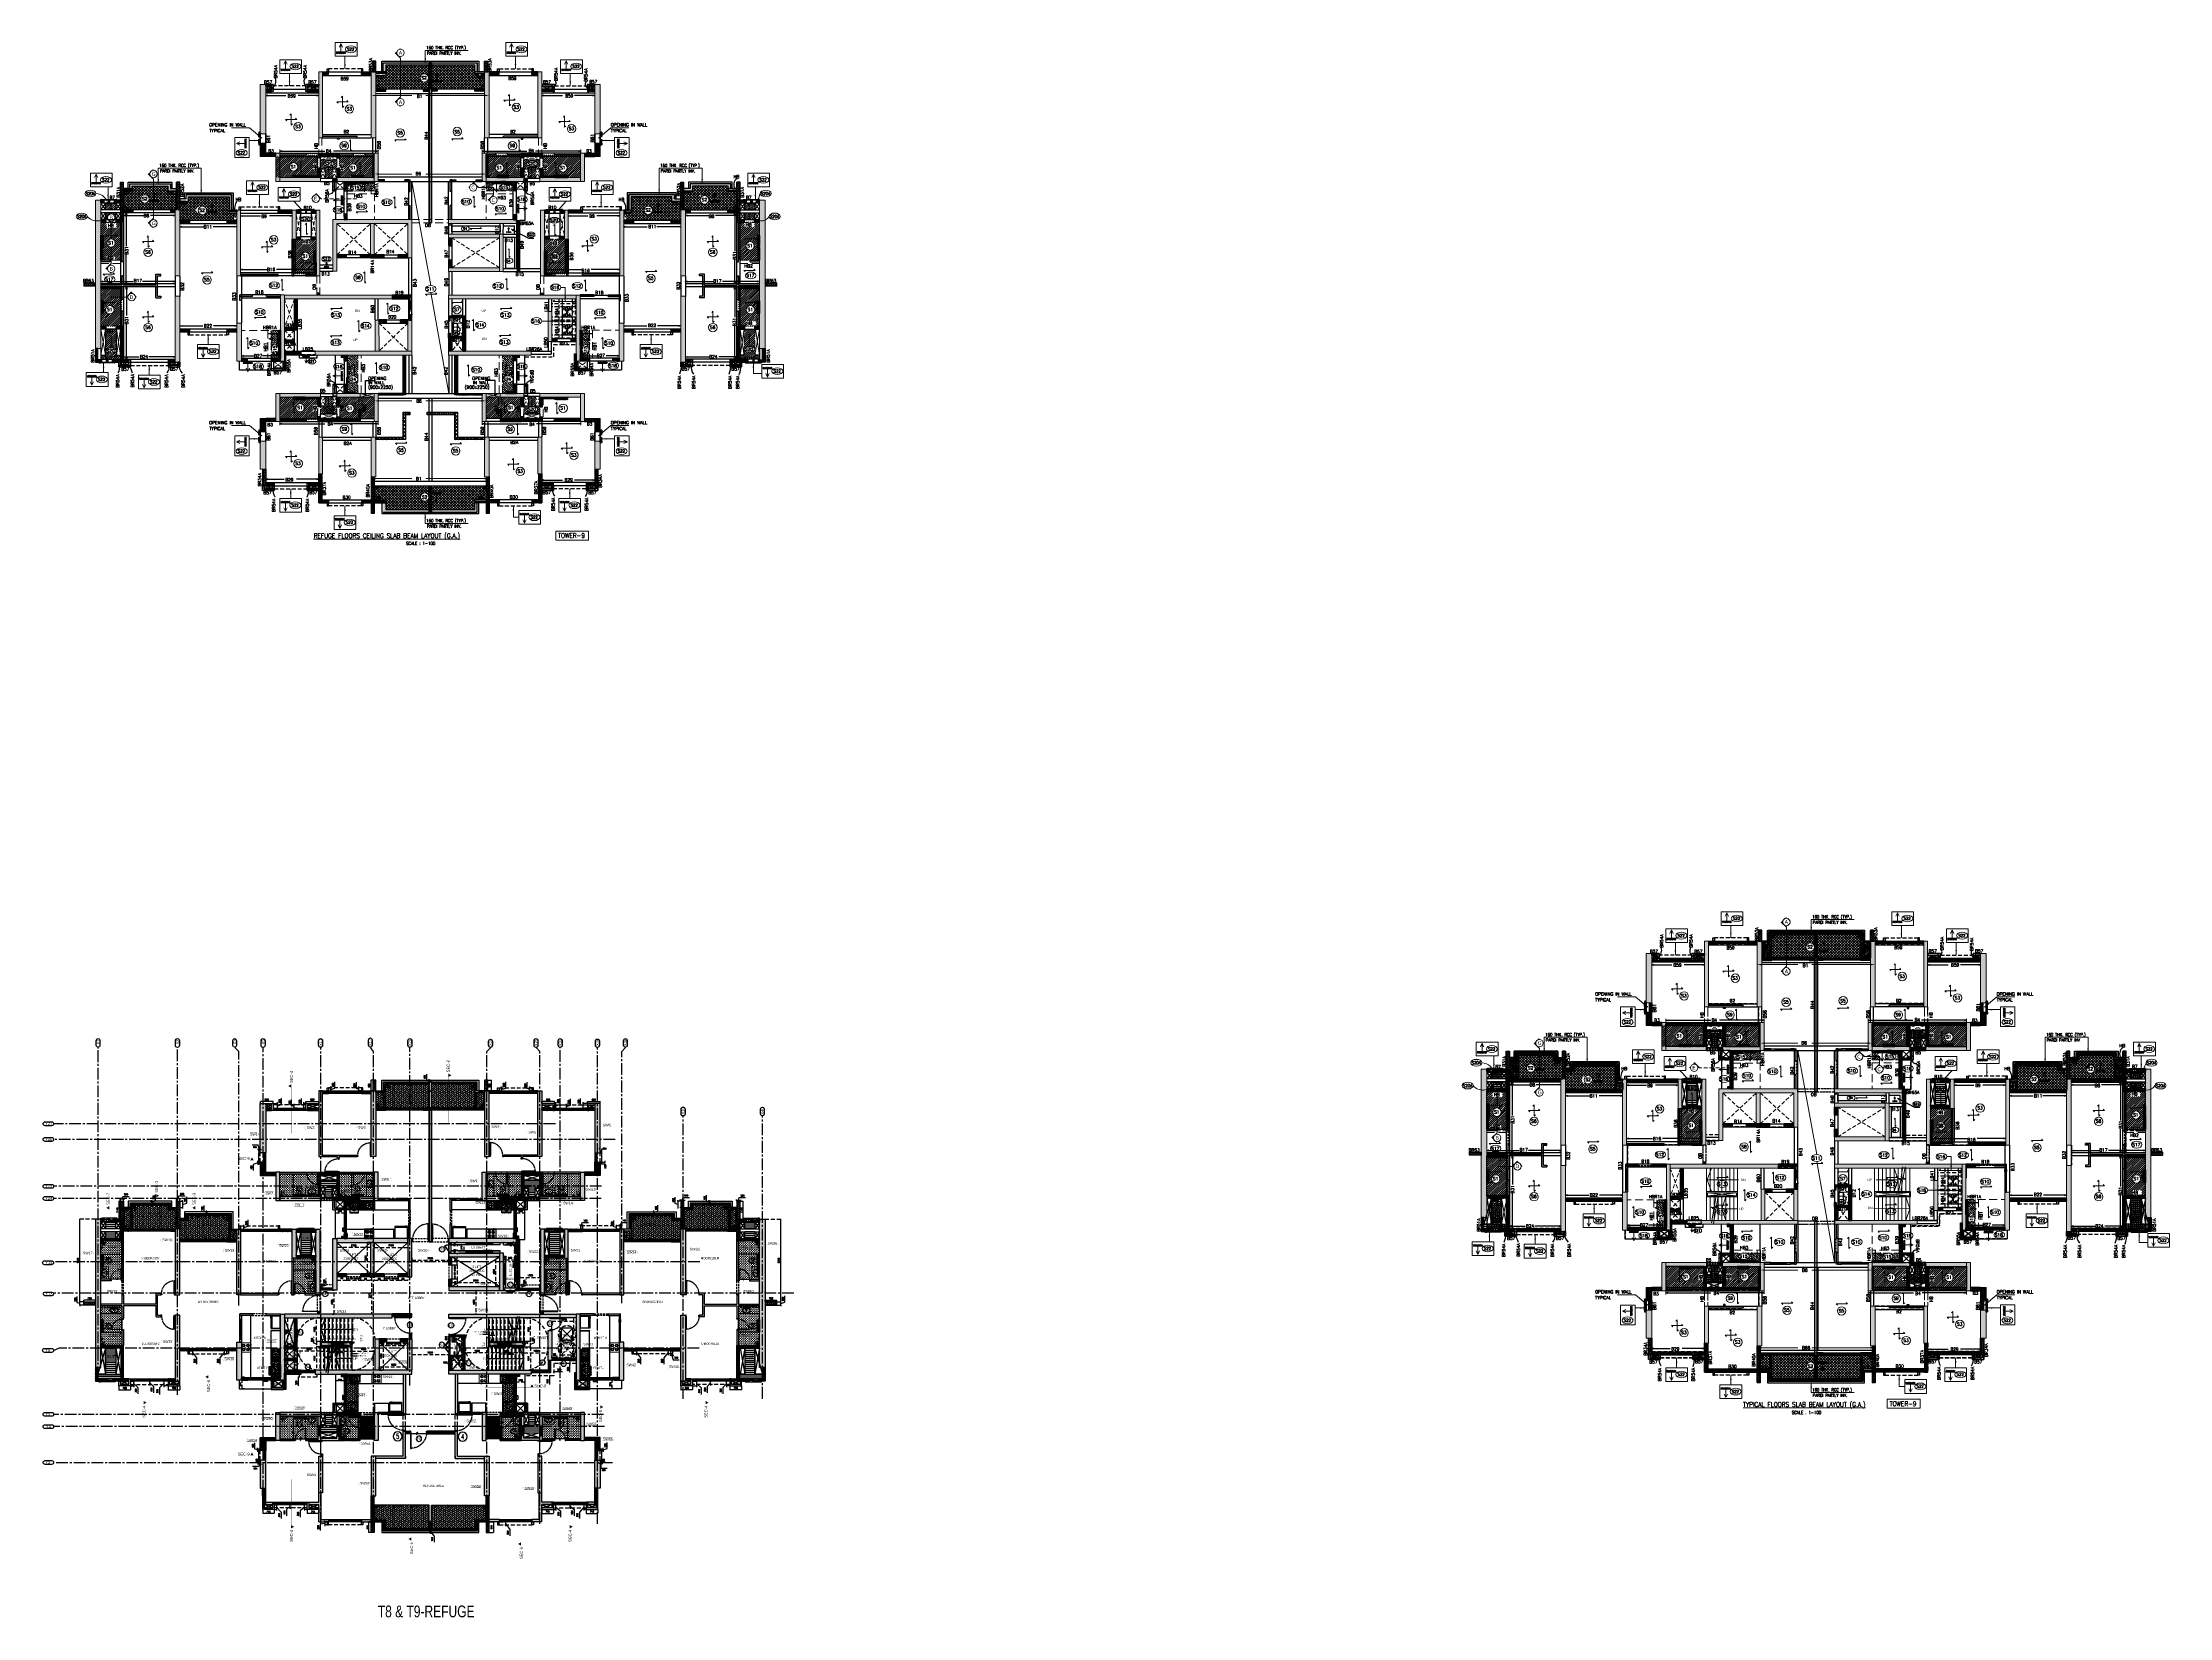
# Model space of a CAD drawing. Header units: millimetres. Extents: x 1181448 to 1317632, y -5734806 to -5633961.
import ezdxf
from ezdxf.enums import TextEntityAlignment as Align

# ---------------------------------------------------------------- set-up
doc = ezdxf.new("R2010")
doc.units = ezdxf.units.MM
doc.header["$LTSCALE"] = 1000
doc.header["$MEASUREMENT"] = 0
for name, pattern in [('1', [0]), ('1BHK-A$0$$0$HIDDEN', [0.375, 0.25, -0.125]), ('1BHK-A$0$( Hidden )', [0.375, 0.25, -0.125]), ('1BHK-A$0$AUDIT_D_120904163729-0', [0]), ('1BHK-A$0$HIDDEN', [0.375, 0.25, -0.125]), ('2BHK-A - BACK$0$AUDIT_D_120904163729-0', [0]), ('2BHK-A - BACK$0$HIDDEN', [0.375, 0.25, -0.125]), ('2BHK-A - BACK$1$( Hidden )', [0.375, 0.25, -0.125]), ('2BHK-A - BACK$1$HIDDEN', [0.375, 0.25, -0.125]), ('2BHK-A - FRONT$0$HIDDEN', [0.375, 0.25, -0.125]), ('3BHK-A$0$$1$HIDDEN', [0.375, 0.25, -0.125]), ('3BHK-A$0$AUDIT_D_120904163729-0', [0]), ('3BHK-A$0$HIDDEN', [0.375, 0.25, -0.125]), ('3BHK-A$1$( Hidden )', [0.375, 0.25, -0.125]), ('3BHK-A$1$AUDIT_D_120904163729-0', [0]), ('3BHK-A$1$HIDDEN', [0.375, 0.25, -0.125]), ('AUDIT_D_120904163729-0', [0]), ('DASHED', [0.75, 0.5, -0.25]), ('HIDDEN', [0.375, 0.25, -0.125]), ('T 10_TYPICAL ELEVATION$0$AUDIT_D_120904163729-0', [0]), ('T8 - TYPICAL FLOOR CORE$0$$0$HIDDEN', [0.375, 0.25, -0.125]), ('T8 - TYPICAL FLOOR CORE$0$T10-TYPICAL FLOOR CORE$0$HIDDEN', [0.375, 0.25, -0.125]), ('T8 - TYPICAL FLOOR CORE$0$T8 - TYPICAL FLOOR CORE$0$HIDDEN2', [0.1875, 0.125, -0.0625]), ('T8 - TYPICAL FLOOR CORE$0$T8 - TYPICAL FLOOR CORE$0$T10-TYPICAL FLOOR CORE$0$HIDDEN', [0.375, 0.25, -0.125]), ('T8 - TYPICAL FLOOR CORE$1$( Hidden )', [0.375, 0.25, -0.125]), ('T8 - TYPICAL FLOOR CORE$1$AUDIT_D_120904163729-0', [0]), ('T8 - TYPICAL FLOOR CORE$1$DASHED2', [0.375, 0.25, -0.125]), ('T8 - TYPICAL FLOOR CORE$1$HIDDEN', [0.375, 0.25, -0.125]), ('T8 - TYPICAL FLOOR CORE$1$HIDDEN2', [0.1875, 0.125, -0.0625]), ('T8 - TYPICAL FLOOR CORE$1$T10-TYPICAL FLOOR CORE$0$( Hidden )', [0.375, 0.25, -0.125]), ('T8(T9 IS SIMILAR) - REFUGE FLOOR$0$$0$AUDIT_D_120904163729-0', [0]), ('T8(T9 IS SIMILAR) - REFUGE FLOOR$0$$1$HIDDEN', [0.375, 0.25, -0.125]), ('T8(T9 IS SIMILAR) - TYPICAL FLOOR ELEVATION$0$AUDIT_D_120904163729-0', [0]), ('T8(T9 IS SIMILAR) - TYPICAL FLOOR ELEVATION$0$HIDDEN', [0.375, 0.25, -0.125]), ('T8(T9 IS SIMILAR) - TYPICAL FLOOR ELEVATION$1$AUDIT_D_120904163729-0', [0]), ('T8(T9 IS SIMILAR) - TYPICAL FLOOR ELEVATION$1$HIDDEN', [0.375, 0.25, -0.125]), ('T8(T9 IS SIMILAR)$0$$0$HIDDEN', [0.375, 0.25, -0.125]), ('T8(T9 IS SIMILAR)$0$HIDDEN', [0.375, 0.25, -0.125]), ('T8_PROFILE SECTIONS$0$HIDDEN', [0.375, 0.25, -0.125]), ('T8_PROFILE SECTIONS$0$PHANTOM2', [1.25, 0.625, -0.125, 0.125, -0.125, 0.125, -0.125]), ('T8_REFUGE COLUMNS$0$AUDIT_D_120904163729-0', [0]), ('T8_REFUGE COLUMNS$0$CENTER2', [1.125, 0.75, -0.125, 0.125, -0.125])]:
    doc.linetypes.add(name, pattern=pattern)
doc.layers.get('0').update_dxf_attribs({"linetype": 'AUDIT_D_120904163729-0'})
for name, color, linetype in [('$0$A-FLAT NOS.', 7, 'Continuous'), ('$0$A-RSP DOOR NO', 4, 'Continuous'), ('$0$a-tile drop', 3, 'Continuous'), ('$0$APT PLANS-typ$0$TILEDROP', 3, 'Continuous'), ('100 MM THK. NON-STRUCTURAL WALL', 134, 'Continuous'), ('100 MM THK. NON-STRUCTURAL WALL FOR LEDGE WALL BELOW WASHBASIN COUNTER', 47, 'Continuous'), ('150 MM THK. BLOCK WORK.', 223, 'Continuous'), ('1BHK-A$0$$0$LEDGE WALL', 5, 'Continuous'), ('1BHK-A$0$A-DECK SUNK 125', 8, 'Continuous'), ('1BHK-A$0$A-DOOR-FULL', 2, 'Continuous'), ('1BHK-A$0$A-HATCH -160', 251, '1BHK-A$0$AUDIT_D_120904163729-0'), ('1BHK-A$0$a-KIT FIX', 251, 'Continuous'), ('1BHK-A$0$A-SANITARY', 2, 'Continuous'), ('1BHK-A$0$A-SERVICES CUTOUT', 8, 'Continuous'), ('1BHK-A$0$a-tile drop', 3, 'Continuous'), ('1BHK-A$0$A-TOI SUNK 50MM', 8, 'Continuous'), ('1BHK-A$0$APT PLANS-typ$0$TILEDROP', 3, 'Continuous'), ('1BHK-A$0$ELEV.', 5, 'Continuous'), ('1BHK-A$0$LEDGE WALL', 5, 'Continuous'), ('1BHK-A$1$$0$A-Elev Feature-Chajja', 13, 'Continuous'), ('1BHK-A$1$$0$CUT-OUT', 49, 'Continuous'), ('1BHK-A$1$A-Elev Feature-Chajja', 13, 'Continuous'), ('1BHK-A$1$CUT-OUT', 49, 'Continuous'), ('1BHK-A$1$ELE 1', 1, 'Continuous'), ('200 MM THK. BLOCK WORK.', 40, 'Continuous'), ('2BHK-A - BACK$0$$0$A-Elev Feature-Chajja', 13, 'Continuous'), ('2BHK-A - BACK$0$$0$CUT-OUT', 49, 'Continuous'), ('2BHK-A - BACK$0$A-DECK SUNK 125', 8, 'Continuous'), ('2BHK-A - BACK$0$A-DOOR-FULL', 2, 'Continuous'), ('2BHK-A - BACK$0$A-Elev Feature-Chajja', 13, 'Continuous'), ('2BHK-A - BACK$0$A-HATCH -160', 251, '2BHK-A - BACK$0$AUDIT_D_120904163729-0'), ('2BHK-A - BACK$0$a-KIT FIX', 251, 'Continuous'), ('2BHK-A - BACK$0$A-LINTEL', 5, '2BHK-A - BACK$0$HIDDEN'), ('2BHK-A - BACK$0$A-SERVICES CUTOUT', 8, 'Continuous'), ('2BHK-A - BACK$0$a-tile drop', 3, 'Continuous'), ('2BHK-A - BACK$0$A-TOI SUNK 50MM', 8, 'Continuous'), ('2BHK-A - BACK$0$APT PLANS-typ$0$TILEDROP', 3, 'Continuous'), ('2BHK-A - BACK$0$CUT-OUT', 49, 'Continuous'), ('2BHK-A - BACK$0$ELE 1', 1, 'Continuous'), ('2BHK-A - BACK$0$LEDGE WALL', 5, 'Continuous'), ('2BHK-A - BACK$1$$0$A-Elev Feature-Chajja', 13, 'Continuous'), ('2BHK-A - BACK$1$$0$CUT-OUT', 49, 'Continuous'), ('2BHK-A - BACK$1$A-DECK SUNK 125', 8, 'Continuous'), ('2BHK-A - BACK$1$A-Elev Feature-Chajja', 13, 'Continuous'), ('2BHK-A - BACK$1$A-LINTEL', 5, '2BHK-A - BACK$1$HIDDEN'), ('2BHK-A - BACK$1$A-TOI SUNK 50MM', 8, 'Continuous'), ('2BHK-A - BACK$1$CUT-OUT', 49, 'Continuous'), ('2BHK-A - BACK$1$ELE 1', 1, 'Continuous'), ('2BHK-A - BACK$1$LEDGE WALL', 5, 'Continuous'), ('2BHK-A - FRONT$0$$0$A-Elev Feature-Chajja', 13, 'Continuous'), ('2BHK-A - FRONT$0$$0$CUT-OUT', 49, 'Continuous'), ('2BHK-A - FRONT$0$$0$LEDGE WALL', 5, 'Continuous'), ('2BHK-A - FRONT$0$A-Elev Feature-Chajja', 13, 'Continuous'), ('2BHK-A - FRONT$0$A-LINTEL', 5, '2BHK-A - FRONT$0$HIDDEN'), ('2BHK-A - FRONT$0$A-TOI SUNK 50MM', 8, 'Continuous'), ('2BHK-A - FRONT$0$CUT-OUT', 49, 'Continuous'), ('2BHK-A - FRONT$0$ELE 1', 1, 'Continuous'), ('3BHK-A$0$$0$A-DOOR-FULL', 2, 'Continuous'), ('3BHK-A$0$$0$a-KIT FIX', 251, 'Continuous'), ('3BHK-A$0$$0$A-SERVICES CUTOUT', 8, 'Continuous'), ('3BHK-A$0$$1$A-Elev Feature-Chajja', 13, 'Continuous'), ('3BHK-A$0$$1$CUT-OUT', 49, 'Continuous'), ('3BHK-A$0$$1$ELEV.', 5, 'Continuous'), ('3BHK-A$0$$1$LEDGE WALL', 5, 'Continuous'), ('3BHK-A$0$A-DECK SUNK 125', 8, 'Continuous'), ('3BHK-A$0$A-DOOR-FULL', 2, 'Continuous'), ('3BHK-A$0$A-Elev Feature-Chajja', 13, 'Continuous'), ('3BHK-A$0$A-HATCH -160', 251, '3BHK-A$0$AUDIT_D_120904163729-0'), ('3BHK-A$0$A-SANITARY', 2, 'Continuous'), ('3BHK-A$0$a-tile drop', 3, 'Continuous'), ('3BHK-A$0$A-TOI SUNK 50MM', 8, 'Continuous'), ('3BHK-A$0$A_win no.', 170, 'Continuous'), ('3BHK-A$0$APT PLANS-typ$0$TILEDROP', 3, 'Continuous'), ('3BHK-A$0$CUT-OUT', 49, 'Continuous'), ('3BHK-A$0$ELE 1', 1, 'Continuous'), ('3BHK-A$0$ELEV.', 5, 'Continuous'), ('3BHK-A$0$LEDGE WALL', 5, 'Continuous'), ('3BHK-A$1$$0$a-KIT FIX', 251, 'Continuous'), ('3BHK-A$1$$1$A-Elev Feature-Chajja', 13, 'Continuous'), ('3BHK-A$1$$1$CUT-OUT', 49, 'Continuous'), ('3BHK-A$1$A-DECK SUNK 125', 8, 'Continuous'), ('3BHK-A$1$A-Elev Feature-Chajja', 13, 'Continuous'), ('3BHK-A$1$A-HATCH -160', 251, '3BHK-A$1$AUDIT_D_120904163729-0'), ('3BHK-A$1$A-TOI SUNK 50MM', 8, 'Continuous'), ('3BHK-A$1$A_win no.', 170, 'Continuous'), ('3BHK-A$1$CUT-OUT', 49, 'Continuous'), ('3BHK-A$1$ELE 1', 1, 'Continuous'), ('A_dim', 1, 'Continuous'), ('RSP comments', 30, 'Continuous'), ('S-BEAM', 20, 'Continuous'), ('S-BEAM NO', 7, 'Continuous'), ('SCPL-BEAMS NO.', 7, 'Continuous'), ('secLINE', 7, 'Continuous'), ('T 10_TYPICAL ELEVATION$0$A-WALL-FEATURES', 6, 'T 10_TYPICAL ELEVATION$0$AUDIT_D_120904163729-0'), ('T8 - TYPICAL FLOOR CORE$0$A-DIMENSIONS', 2, 'T8 - TYPICAL FLOOR CORE$1$HIDDEN'), ('T8 - TYPICAL FLOOR CORE$0$A-HATCH -160', 251, 'T8 - TYPICAL FLOOR CORE$1$AUDIT_D_120904163729-0'), ('T8 - TYPICAL FLOOR CORE$0$a-window-no', 125, 'Continuous'), ('T8 - TYPICAL FLOOR CORE$0$STRUC DIM', 30, 'Continuous'), ('T8 - TYPICAL FLOOR CORE$0$T10-TYPICAL FLOOR CORE$0$A-SLAB SUNK-AC LEDGES', 251, 'T8 - TYPICAL FLOOR CORE$0$T10-TYPICAL FLOOR CORE$0$HIDDEN'), ('T8 - TYPICAL FLOOR CORE$0$T8 - TYPICAL FLOOR CORE$0$A-DOOR', 1, 'Continuous'), ('T8 - TYPICAL FLOOR CORE$0$T8 - TYPICAL FLOOR CORE$0$a-window-no', 125, 'Continuous'), ('T8 - TYPICAL FLOOR CORE$0$T8 - TYPICAL FLOOR CORE$0$CUT-OUT', 49, 'Continuous'), ('T8 - TYPICAL FLOOR CORE$0$T8 - TYPICAL FLOOR CORE$0$T10-TYPICAL FLOOR CORE$0$A-SLAB SUNK-AC LEDGES', 251, 'T8 - TYPICAL FLOOR CORE$0$T8 - TYPICAL FLOOR CORE$0$T10-TYPICAL FLOOR CORE$0$HIDDEN'), ('T8 - TYPICAL FLOOR CORE$0$T8 - TYPICAL FLOOR CORE$0$Typical floor plan-$0$$0$A2-TYPICAL$0$a-door', 1, 'Continuous'), ('T8 - TYPICAL FLOOR CORE$1$a-beam 2', 50, 'Continuous'), ('T8 - TYPICAL FLOOR CORE$1$A-DOOR', 1, 'Continuous'), ('T8 - TYPICAL FLOOR CORE$1$A-DOOR-FULL', 2, 'Continuous'), ('T8 - TYPICAL FLOOR CORE$1$A-FINISHED STAIRS', 1, 'Continuous'), ('T8 - TYPICAL FLOOR CORE$1$A-SLAB SUNK-AC LEDGES', 251, 'T8 - TYPICAL FLOOR CORE$1$HIDDEN'), ('T8 - TYPICAL FLOOR CORE$1$A-UNFINISHED STAIRS', 30, 'T8 - TYPICAL FLOOR CORE$1$DASHED2'), ('T8 - TYPICAL FLOOR CORE$1$A_rail', 253, 'Continuous'), ('T8 - TYPICAL FLOOR CORE$1$B-AR-ANNO-E DECK FLOOR$0$a-text', 4, 'Continuous'), ('T8 - TYPICAL FLOOR CORE$1$BEAM', 5, 'T8 - TYPICAL FLOOR CORE$1$HIDDEN'), ('T8 - TYPICAL FLOOR CORE$1$CUT-OUT', 49, 'Continuous'), ('T8 - TYPICAL FLOOR CORE$1$HATCH', 8, 'Continuous'), ('T8 - TYPICAL FLOOR CORE$1$STAIRS', 1, 'Continuous'), ('T8 - TYPICAL FLOOR CORE$1$T10-TYPICAL FLOOR CORE$0$a-beam 2', 50, 'Continuous'), ('T8 - TYPICAL FLOOR CORE$1$T10-TYPICAL FLOOR CORE$0$CUT-OUT', 49, 'Continuous'), ('T8 - TYPICAL FLOOR CORE$1$Typical floor plan-$0$$0$A2-TYPICAL$0$a-door', 1, 'Continuous'), ('T8(T9 IS SIMILAR) - REFUGE FLOOR$0$$0$A-HATCH -160', 251, 'T8(T9 IS SIMILAR) - REFUGE FLOOR$0$$0$AUDIT_D_120904163729-0'), ('T8(T9 IS SIMILAR) - REFUGE FLOOR$0$$1$A-DOOR-FULL', 2, 'Continuous'), ('T8(T9 IS SIMILAR) - REFUGE FLOOR$0$$1$a-window-no', 125, 'Continuous'), ('T8(T9 IS SIMILAR) - REFUGE FLOOR$1$$0$A-DECK SUNK 125', 8, 'Continuous'), ('T8(T9 IS SIMILAR) - REFUGE FLOOR$1$$1$$0$A-Elev Feature-Chajja', 13, 'Continuous'), ('T8(T9 IS SIMILAR) - REFUGE FLOOR$1$A_rail', 253, 'Continuous'), ('T8(T9 IS SIMILAR) - TYPICAL FLOOR ELEVATION$0$A-DIM', 1, 'T8(T9 IS SIMILAR) - TYPICAL FLOOR ELEVATION$1$AUDIT_D_120904163729-0'), ('T8(T9 IS SIMILAR) - TYPICAL FLOOR ELEVATION$0$A-WALL HATCH', 252, 'T8(T9 IS SIMILAR) - TYPICAL FLOOR ELEVATION$0$AUDIT_D_120904163729-0'), ('T8(T9 IS SIMILAR) - TYPICAL FLOOR ELEVATION$0$A-WALL-FEATURES', 6, 'T8(T9 IS SIMILAR) - TYPICAL FLOOR ELEVATION$0$AUDIT_D_120904163729-0'), ('T8(T9 IS SIMILAR) - TYPICAL FLOOR ELEVATION$1$A-WALL HATCH', 252, 'T8(T9 IS SIMILAR) - TYPICAL FLOOR ELEVATION$1$AUDIT_D_120904163729-0'), ('T8(T9 IS SIMILAR) - TYPICAL FLOOR ELEVATION$1$A-WALL-FEATURES', 6, 'T8(T9 IS SIMILAR) - TYPICAL FLOOR ELEVATION$1$AUDIT_D_120904163729-0'), ('T8(T9 IS SIMILAR)$0$A-RERA CARPET AREA', 30, 'Continuous'), ('T8(T9 IS SIMILAR)$0$S-BEAM', 20, 'T8(T9 IS SIMILAR)$0$$0$HIDDEN'), ('T8_PROFILE SECTIONS$0$A-PROFILE SECTIONS', 81, 'T8_PROFILE SECTIONS$0$PHANTOM2'), ('T8_REFUGE COLUMNS$0$A-CENTERLINE', 193, 'T8_REFUGE COLUMNS$0$CENTER2'), ('T8_REFUGE COLUMNS$0$A-COLUMN GRID NUMBERING', 4, 'T8_REFUGE COLUMNS$0$AUDIT_D_120904163729-0'), ('T8_REFUGE COLUMNS$0$A-SHEAR WALL THICKENING', 3, 'Continuous'), ('T8_REFUGE COLUMNS$1$A-RCC COLS', 3, 'Continuous'), ('TYPICAL FLOOR ARCH', 251, 'AUDIT_D_120904163729-0')]:
    doc.layers.add(name, color=color, linetype=linetype)
for name, color, linetype, lineweight in [('160 THK. STRUCT WALL', 7, 'Continuous', 15), ('1BHK-A$0$$0$a-TOI-fixtures', 251, 'Continuous', 0), ('1BHK-A$0$a-TOI-fixtures', 251, 'Continuous', 0), ('1BHK-A$1$$0$A-WALL- 160', 6, 'Continuous', 30), ('1BHK-A$1$A-WALL- 160', 6, 'Continuous', 30), ('1BHK-A$1$Ele', 8, 'Continuous', 15), ('1BHK-A$1$Ventilator', 5, 'Continuous', 0), ('1BHK-A$1$Window', 4, 'Continuous', 20), ('200 THK. NON-STRUCT WALL -1', 6, 'Continuous', 15), ('2BHK-A - BACK$0$$0$a-TOI-fixtures', 251, 'Continuous', 0), ('2BHK-A - BACK$0$$0$A-WALL- 160', 6, 'Continuous', 30), ('2BHK-A - BACK$0$a-TOI-fixtures', 251, 'Continuous', 0), ('2BHK-A - BACK$0$A-WALL- 160', 6, 'Continuous', 30), ('2BHK-A - BACK$0$Ele', 8, 'Continuous', 15), ('2BHK-A - BACK$0$Ventilator', 5, 'Continuous', 0), ('2BHK-A - BACK$0$Window', 4, 'Continuous', 20), ('2BHK-A - BACK$1$$0$a-TOI-fixtures', 251, 'Continuous', 0), ('2BHK-A - BACK$1$$0$A-WALL- 160', 6, 'Continuous', 30), ('2BHK-A - BACK$1$a-TOI-fixtures', 251, 'Continuous', 0), ('2BHK-A - BACK$1$A-WALL- 160', 6, 'Continuous', 30), ('2BHK-A - BACK$1$Ele', 8, 'Continuous', 15), ('2BHK-A - BACK$1$Ventilator', 5, 'Continuous', 0), ('2BHK-A - BACK$1$Window', 4, 'Continuous', 20), ('2BHK-A - FRONT$0$$0$A-WALL- 160', 6, 'Continuous', 30), ('2BHK-A - FRONT$0$$0$Ele', 8, 'Continuous', 15), ('2BHK-A - FRONT$0$A-WALL- 160', 6, 'Continuous', 30), ('2BHK-A - FRONT$0$Ele', 8, 'Continuous', 15), ('2BHK-A - FRONT$0$Ventilator', 5, 'Continuous', 0), ('2BHK-A - FRONT$0$Window', 4, 'Continuous', 20), ('3BHK-A$0$$0$Window', 4, 'Continuous', 20), ('3BHK-A$0$$1$a-TOI-fixtures', 251, 'Continuous', 0), ('3BHK-A$0$$1$A-WALL- 160', 6, 'Continuous', 30), ('3BHK-A$0$$2$a-Text', 4, 'Continuous', 0), ('3BHK-A$0$a-Text', 4, 'Continuous', 0), ('3BHK-A$0$a-TOI-fixtures', 251, 'Continuous', 0), ('3BHK-A$0$A-WALL- 160', 6, 'Continuous', 30), ('3BHK-A$0$D&W', 8, 'Continuous', 25), ('3BHK-A$0$Ele', 8, 'Continuous', 15), ('3BHK-A$0$Ventilator', 5, 'Continuous', 0), ('3BHK-A$0$Window', 4, 'Continuous', 20), ('3BHK-A$1$$0$Window', 4, 'Continuous', 20), ('3BHK-A$1$$1$A-WALL- 160', 6, 'Continuous', 30), ('3BHK-A$1$a-TOI-fixtures', 251, 'Continuous', 0), ('3BHK-A$1$A-WALL- 160', 6, 'Continuous', 30), ('3BHK-A$1$D&W', 8, 'Continuous', 25), ('3BHK-A$1$Ele', 8, 'Continuous', 15), ('3BHK-A$1$Ventilator', 5, 'Continuous', 0), ('3BHK-A$1$Window', 4, 'Continuous', 20), ('S-C-SHADE', 40, 'Continuous', 9), ('S-CUTOUT', 8, 'Continuous', 15), ('S-DRAWING SHEET', 17, 'Continuous', 5), ('S-DRGSHEET TEXT-1', 7, 'Continuous', 18), ('S-HATCH', 8, 'Continuous', 9), ('SCPL BEAM', 20, 'Continuous', 13), ('SCPL_ TEXT', 7, 'Continuous', 9), ('SCPL_DIM', 9, 'Continuous', 5), ('SCPL_SLAB MARK', 72, 'Continuous', 20), ('T8 - TYPICAL FLOOR CORE$0$T8 - TYPICAL FLOOR CORE$0$A-WALL- 160', 6, 'Continuous', 30), ('T8 - TYPICAL FLOOR CORE$0$T8 - TYPICAL FLOOR CORE$0$D&W', 8, 'Continuous', 25), ('T8 - TYPICAL FLOOR CORE$0$T8 - TYPICAL FLOOR CORE$1$a-Text', 4, 'Continuous', 0), ('T8 - TYPICAL FLOOR CORE$1$a-Text', 4, 'Continuous', 0), ('T8 - TYPICAL FLOOR CORE$1$A-WALL- 160', 6, 'Continuous', 30), ('T8 - TYPICAL FLOOR CORE$1$D&W', 8, 'Continuous', 25), ('T8 - TYPICAL FLOOR CORE$1$T10-TYPICAL FLOOR CORE$0$A-WALL- 160', 6, 'Continuous', 30), ('T8 - TYPICAL FLOOR CORE$1$T10-TYPICAL FLOOR CORE$0$D&W', 8, 'Continuous', 25), ('T8 - TYPICAL FLOOR CORE$1$T10-TYPICAL FLOOR CORE$0$Window', 4, 'Continuous', 20), ('T8 - TYPICAL FLOOR CORE$1$Window', 4, 'Continuous', 20), ('T8(T9 IS SIMILAR) - REFUGE FLOOR$0$a-Text', 4, 'Continuous', 0), ('T8(T9 IS SIMILAR) - REFUGE FLOOR$0$D&W', 8, 'Continuous', 25), ('T8(T9 IS SIMILAR) - REFUGE FLOOR$1$$0$a-Text', 4, 'Continuous', 0), ('T8(T9 IS SIMILAR) - REFUGE FLOOR$1$A-WALL- 160', 6, 'Continuous', 30), ('T8(T9 IS SIMILAR) - TYPICAL FLOOR ELEVATION$0$ELE-1', 4, 'Continuous', 30), ('T8(T9 IS SIMILAR) - TYPICAL FLOOR ELEVATION$1$ELE-1', 4, 'Continuous', 30), ('T8(T9 IS SIMILAR)$0$SCPL BEAM', 191, 'T8(T9 IS SIMILAR)$0$$0$HIDDEN', 13), ('T8_REFUGE COLUMNS$0$A-COLUMN NO size reduce', 81, 'Continuous', 25)]:
    doc.layers.add(name, color=color, linetype=linetype, lineweight=lineweight)
for name, color, linetype, true_color in [('160MM THK.NON-STRUCTURAL WALLS', 7, 'Continuous', 0xea7b62), ('ARCH_11-07-18', 253, 'Continuous', 0x828282), ('WALL - 0.16 thk STRUCTURAL', 7, '1', 0x24ffc8), ('WALL - 0.20 thk STRUCTURAL', 7, 'Continuous', 0xa60727)]:
    doc.layers.add(name, color=color, linetype=linetype, true_color=true_color)
doc.layers.add('T8_REFUGE COLUMNS$0$COL-HATCH', color=7, linetype='Continuous', lineweight=25, true_color=0xa3a3a3)
doc.layers.add('WALL OPENING', color=7, linetype='Continuous', lineweight=40, true_color=0xe6e600)
doc.styles.add('$0$DIM150', font='SIMPLEX.shx', dxfattribs={"width": 0.6})
doc.styles.add('1BHK-A$0$Romans 1', font='romans.shx', dxfattribs={"height": 100})
doc.styles.add('2BHK-A - BACK$1$Romans 1', font='romans.shx', dxfattribs={"height": 100})
doc.styles.add('3BHK-A$0$$2$ARIAL ARROW', font='swisscl.ttf')
doc.styles.add('3BHK-A$0$ARIAL ARROW', font='swisscl.ttf')
doc.styles.add('3BHK-A$0$Romans 1', font='romans.shx', dxfattribs={"height": 100})
doc.styles.add('arial', font='sanss___.ttf')
doc.styles.add('ROMANS', font='romans.shx', dxfattribs={"width": 0.85})
doc.styles.add('SCPL', font='romans.shx')
doc.styles.add('SCPL-2', font='romans.shx', dxfattribs={"width": 0.9})
doc.styles.add('T8 - TYPICAL FLOOR CORE$0$LODHA STANDERD', font='sanss___.ttf')
doc.styles.add('T8 - TYPICAL FLOOR CORE$0$Romans 1', font='romans.shx', dxfattribs={"height": 100})
doc.styles.add('T8 - TYPICAL FLOOR CORE$0$T8 - TYPICAL FLOOR CORE$0$LODHA STANDERD', font='sanss___.ttf')
doc.styles.add('T8 - TYPICAL FLOOR CORE$0$T8 - TYPICAL FLOOR CORE$1$ARIAL ARROW', font='swisscl.ttf')
doc.styles.add('T8 - TYPICAL FLOOR CORE$1$ARIAL ARROW', font='swisscl.ttf')
doc.styles.add('T8(T9 IS SIMILAR) - REFUGE FLOOR$0$$1$LODHA STANDERD', font='sanss___.ttf')
doc.styles.add('T8(T9 IS SIMILAR) - REFUGE FLOOR$0$ARIAL ARROW', font='swisscl.ttf')
doc.styles.add('T8(T9 IS SIMILAR) - REFUGE FLOOR$1$$0$ARIAL ARROW', font='swisscl.ttf')
doc.styles.add('T8(T9 IS SIMILAR) - TYPICAL FLOOR ELEVATION$0$Romans 1', font='romans.shx', dxfattribs={"height": 100})
doc.styles.add('T8_PROFILE SECTIONS$0$arial', font='sanss___.ttf')
doc.styles.add('T8_REFUGE COLUMNS$0$STANDARD', font='GOTHIC.TTF')
doc.styles.add('VIN1', font='verdana.ttf', dxfattribs={"height": 0.3})
doc.dimstyles.new('1BHK-A$0$ALPINE S', dxfattribs={"dimscale": 0, "dimtxt": 100, "dimasz": 75, "dimexe": 0, "dimexo": 0, "dimgap": 75, "dimtad": 1, "dimdec": 0, "dimzin": 0, "dimdsep": 46, "dimtxsty": '1BHK-A$0$Romans 1', "dimblk": '1BHK-A$0$_ArchTick', "dimcen": 0.09, "dimclrd": 256, "dimclre": 256, "dimclrt": 7, "dimadec": 0, "dimazin": 0, "dimtfac": 1, "dimtdec": 0, "dimtofl": 0, "dimtmove": 1, "dimatfit": 0, "dimldrblk": '1BHK-A$0$_Open90', "dimfxl": 1, "dimtolj": 1, "dimtzin": 0, "dimarcsym": 0})
doc.dimstyles.new('2BHK-A - BACK$1$ALPINE S', dxfattribs={"dimscale": 0, "dimtxt": 100, "dimasz": 75, "dimexe": 0, "dimexo": 0, "dimgap": 75, "dimtad": 1, "dimdec": 0, "dimzin": 0, "dimdsep": 46, "dimtxsty": '2BHK-A - BACK$1$Romans 1', "dimblk": '2BHK-A - BACK$1$_ArchTick', "dimcen": 0.09, "dimclrd": 256, "dimclre": 256, "dimclrt": 7, "dimadec": 0, "dimazin": 0, "dimtfac": 1, "dimtdec": 0, "dimtofl": 0, "dimtmove": 1, "dimatfit": 0, "dimldrblk": '2BHK-A - BACK$1$_Open90', "dimfxl": 1, "dimtolj": 1, "dimtzin": 0, "dimarcsym": 0})
doc.dimstyles.new('3BHK-A$0$ALPINE S', dxfattribs={"dimscale": 0, "dimtxt": 100, "dimasz": 75, "dimexe": 0, "dimexo": 0, "dimgap": 75, "dimtad": 1, "dimdec": 0, "dimzin": 0, "dimdsep": 46, "dimtxsty": '3BHK-A$0$Romans 1', "dimblk": '3BHK-A$0$_ArchTick', "dimcen": 0.09, "dimclrd": 256, "dimclre": 256, "dimclrt": 7, "dimadec": 0, "dimazin": 0, "dimtfac": 1, "dimtdec": 0, "dimtofl": 0, "dimtmove": 1, "dimatfit": 0, "dimldrblk": '3BHK-A$0$_Open90', "dimfxl": 1, "dimtolj": 1, "dimtzin": 0, "dimarcsym": 0})
doc.dimstyles.new('SCPL', dxfattribs={"dimscale": 0, "dimtxt": 300, "dimasz": 300, "dimexe": 100, "dimexo": 200, "dimgap": 150, "dimtad": 0, "dimdec": 0, "dimzin": 1, "dimdsep": 46, "dimtxsty": 'SCPL', "dimcen": 150, "dimclrd": 1, "dimclre": 2, "dimclrt": 5, "dimadec": 3, "dimazin": 0, "dimtfac": 1, "dimtdec": 0, "dimtofl": 0, "dimtmove": 2, "dimatfit": 3, "dimfxl": 0, "dimtolj": 1, "dimtzin": 0, "dimlwd": 15, "dimlwe": 13, "dimarcsym": 0})
doc.dimstyles.new('SCPL-DIM-150', dxfattribs={"dimscale": 100, "dimtxt": 2.25, "dimasz": 1.45, "dimexe": 1, "dimexo": 1, "dimgap": 1, "dimtad": 1, "dimdec": 0, "dimzin": 0, "dimdsep": 46, "dimtxsty": 'ROMANS', "dimblk": 'OPEN30', "dimcen": 0.09, "dimclrd": 256, "dimclre": 256, "dimclrt": 7, "dimadec": 0, "dimazin": 0, "dimtfac": 1, "dimtdec": 0, "dimtofl": 0, "dimtmove": 0, "dimatfit": 3, "dimldrblk": 'OPEN30', "dimfxl": 1, "dimtolj": 1, "dimtzin": 0, "dimarcsym": 0})
doc.dimstyles.new('T8 - TYPICAL FLOOR CORE$0$ALPINE S', dxfattribs={"dimscale": 0, "dimtxt": 100, "dimasz": 75, "dimexe": 0, "dimexo": 0, "dimgap": 75, "dimtad": 1, "dimdec": 0, "dimzin": 0, "dimdsep": 46, "dimtxsty": 'T8 - TYPICAL FLOOR CORE$0$Romans 1', "dimblk": 'T8 - TYPICAL FLOOR CORE$0$_ArchTick', "dimcen": 0.09, "dimclrd": 256, "dimclre": 256, "dimclrt": 7, "dimadec": 0, "dimazin": 0, "dimtfac": 1, "dimtdec": 0, "dimtofl": 0, "dimtmove": 1, "dimatfit": 0, "dimldrblk": 'T8 - TYPICAL FLOOR CORE$0$_Open90', "dimfxl": 1, "dimtolj": 1, "dimtzin": 0, "dimarcsym": 0})
doc.dimstyles.new('T8(T9 IS SIMILAR) - TYPICAL FLOOR ELEVATION$0$ALPINE S', dxfattribs={"dimscale": 0, "dimtxt": 100, "dimasz": 75, "dimexe": 0, "dimexo": 0, "dimgap": 75, "dimtad": 1, "dimdec": 0, "dimzin": 0, "dimdsep": 46, "dimtxsty": 'T8(T9 IS SIMILAR) - TYPICAL FLOOR ELEVATION$0$Romans 1', "dimblk": 'T8(T9 IS SIMILAR) - TYPICAL FLOOR ELEVATION$0$_ArchTick', "dimcen": 0.09, "dimclrd": 256, "dimclre": 256, "dimclrt": 7, "dimadec": 0, "dimazin": 0, "dimtfac": 1, "dimtdec": 0, "dimtofl": 0, "dimtmove": 1, "dimatfit": 0, "dimldrblk": 'T8(T9 IS SIMILAR) - TYPICAL FLOOR ELEVATION$0$_Open90', "dimfxl": 1, "dimtolj": 1, "dimtzin": 0, "dimarcsym": 0})
doc.dimstyles.new('USS-25', dxfattribs={"dimscale": 25, "dimtxt": 3, "dimasz": 3, "dimexe": 1, "dimexo": 1, "dimgap": 0.9, "dimtad": 1, "dimdec": 0, "dimrnd": 5, "dimzin": 0, "dimdsep": 46, "dimtxsty": 'ROMANS', "dimcen": 0.09, "dimclrd": 256, "dimclre": 256, "dimclrt": 256, "dimadec": 0, "dimazin": 0, "dimtfac": 1, "dimtdec": 0, "dimtix": 1, "dimtmove": 2, "dimatfit": 3, "dimfxl": 1, "dimtolj": 1, "dimtzin": 0, "dimlwd": -1, "dimarcsym": 0})
pattern_1 = [(135, (-851695.914, 5365039.183), (-7.954951288, -7.954951288), [])]
pattern_2 = [(9e-15, (-0.65, 1286.84), (75, 75), [37.5, -112.5]), (90, (18.1, 1268.09), (-75, 75), [37.5, -112.5])]
pattern_3 = [(45, (-789896.981, 5385770.066), (-14.142135624, 14.142135624), []), (135, (-789896.981, 5385770.066), (-14.142135624, -14.142135624), [])]
pattern_4 = [(45, (-0.65, 1286.84), (-44.194173824, 44.194173824), []), (135, (-0.65, 1286.84), (-44.194173824, -44.194173824), [])]
pattern_5 = [(9e-15, (1e-08, 0), (31.25, 31.25), [31.25, -31.25]), (90, (31.25, 0), (-31.25, 31.25), [31.25, -31.25])]
pattern_6 = [(180, (23757.98, 261.17), (-2e-14, -125), [])]
pattern_7 = [(180, (23756.71, 9256.17), (-2e-14, -125), [])]
pattern_8 = [(180, (11267.68, 7945.86), (-2e-14, -125), [])]
pattern_9 = [(180, (23756.71, 9871.17), (-2e-14, -125), [])]
pattern_10 = [(45, (1184211.52, -5724246.763), (-39.774756442, 39.774756442), []), (45, (1184238.037, -5724246.763), (-39.774756442, 39.774756442), [])]
pattern_11 = [(45, (-0.65, 1285.594), (-39.774756442, 39.774756442), []), (45, (25.864, 1285.594), (-39.774756442, 39.774756442), [])]
pattern_12 = [(45, (99.04, 1285.594), (-39.774756442, 39.774756442), []), (45, (125.557, 1285.594), (-39.774756442, 39.774756442), [])]
pattern_13 = [(45, (-0.65, 934.464), (-39.774756442, 39.774756442), []), (45, (25.864, 934.464), (-39.774756442, 39.774756442), [])]
pattern_14 = [(0, (-107180.45, 61072.54), (75, 75), [37.5, -112.5]), (90, (-107161.7, 61053.79), (-75, 75), [37.5, -112.5])]
pattern_15 = [(0, (0, 0), (31.25, 31.25), [31.25, -31.25]), (90, (31.25, 0), (-31.25, 31.25), [31.25, -31.25])]
pattern_16 = [(9e-15, (7e-09, 0), (31.25, 31.25), [31.25, -31.25]), (90, (31.25, 0), (-31.25, 31.25), [31.25, -31.25])]
pattern_17 = [(45, (54492.78, 0), (1e-14, 141.4213562), [300, -100]), (135, (54563.49, 70.71), (1e-14, 141.4213562), [300, -100])]
pattern_18 = [(45, (-207774032.69, -153587997.47), (-39.77475644, 39.77475644), []), (45, (-207774006.17, -153587997.47), (-39.77475644, 39.77475644), [])]
pattern_19 = [(45, (-1203933.584, 5720355.63), (-39.77475644, 39.77475644), []), (45, (-1203907.07, 5720355.63), (-39.77475644, 39.77475644), [])]
pattern_20 = [(45, (-19851.515, -9013.513), (-17.67767, 17.67767), []), (135, (-19851.515, -9013.513), (-53.033009, 17.67767), [62.5, -37.5])]
pattern_21 = [(180, (-1203933.584, 5720355.632), (-4e-15, -32.47595264), [18.75, -37.5]), (300, (-1203933.584, 5720355.632), (28.125, 16.23797632), [18.75, -37.5]), (240, (-1203952.334, 5720355.632), (28.125, -16.23797632), [18.75, -37.5])]
pattern_22 = [(9e-15, (-1203933.584, 5720355.632), (31.25, 31.25), [31.25, -31.25]), (90, (-1203902.334, 5720355.632), (-31.25, 31.25), [31.25, -31.25])]
pattern_23 = [(45, (-1203934.236, 5721641.227), (-39.77475644, 39.77475644), []), (45, (-1203907.72, 5721641.227), (-39.77475644, 39.77475644), [])]
pattern_24 = [(45, (-1203933.584, 5720355.63), (-39.77475644, 39.77475644), []), (45, (-1203907.07, 5720355.63), (-39.77475644, 39.77475644), [])]
pattern_25 = [(45, (-1203834.544, 5721641.227), (-39.77475644, 39.77475644), []), (45, (-1203808.03, 5721641.227), (-39.77475644, 39.77475644), [])]
pattern_26 = [(45, (-1203934.236, 5721290.097), (-39.77475644, 39.77475644), []), (45, (-1203907.72, 5721290.097), (-39.77475644, 39.77475644), [])]
pattern_27 = [(45, (-19851.51, -9013.51), (-66.29126, 66.29126), []), (135, (-19851.51, -9013.51), (-66.29126, -66.29126), [])]
pattern_28 = [(180, (-1203933.584, 5720255.632), (-4e-15, -32.47595264), [18.75, -37.5]), (300, (-1203933.584, 5720255.632), (28.125, 16.23797632), [18.75, -37.5]), (240, (-1203952.334, 5720255.632), (28.125, -16.23797632), [18.75, -37.5])]
pattern_29 = [(45, (-19722.063, -3891.13), (-39.77476, 39.77476), []), (45, (-19695.547, -3891.13), (-39.77476, 39.77476), [])]
pattern_30 = [(180, (-1203933.584, 5720355.632), (-25, -25), [25, -25]), (270, (-1203958.584, 5720355.632), (25, -25), [25, -25])]
pattern_31 = [(0, (-1149440.806, 5720355.276), (31.25, 31.25), [31.25, -31.25]), (90, (-1149409.556, 5720355.276), (-31.25, 31.25), [31.25, -31.25])]
pattern_32 = [(0, (-1149440.806, 5720355.276), (0, 43.3012702), [25, -50]), (120, (-1149440.806, 5720355.276), (-37.5, -21.6506351), [25, -50]), (60, (-1149415.806, 5720355.276), (-37.5, 21.6506351), [25, -50])]
pattern_33 = [(0, (-1203933.584, 5720355.632), (31.25, 31.25), [31.25, -31.25]), (90, (-1203902.334, 5720355.632), (-31.25, 31.25), [31.25, -31.25])]
pattern_34 = [(270, (-1203933.584, 5720355.632), (25, -25), [25, -25]), (9e-15, (-1203933.584, 5720330.632), (25, 25), [25, -25])]
pattern_35 = [(9e-15, (-1203933.804, 5720356.083), (31.25, 31.25), [31.25, -31.25]), (90, (-1203902.554, 5720356.083), (-31.25, 31.25), [31.25, -31.25])]
pattern_36 = [(9e-15, (-1203933.584, 5720355.632), (0, 32.47595264), [18.75, -37.5]), (120, (-1203933.584, 5720355.632), (-28.125, -16.23797632), [18.75, -37.5]), (60, (-1203914.834, 5720355.632), (-28.125, 16.23797632), [18.75, -37.5])]
pattern_37 = [(45, (-1203933.617, 5720353.083), (-39.77475644, 39.77475644), []), (45, (-1203907.1, 5720353.083), (-39.77475644, 39.77475644), [])]
pattern_38 = [(45, (-1203933.584, 5720355.63), (-44.1941738, 44.1941738), []), (135, (-1203933.584, 5720355.63), (-44.1941738, -44.1941738), [])]
pattern_39 = [(9e-15, (-1203933.804, 5720356.083), (-8e-30, 54.12658774), [31.25, -62.5]), (120, (-1203933.804, 5720356.083), (-46.875, -27.06329387), [31.25, -62.5]), (60, (-1203902.554, 5720356.083), (-46.875, 27.06329387), [31.25, -62.5])]
pattern_40 = [(9e-15, (-1203933.804, 5720356.083), (0, 32.47595264), [18.75, -37.5]), (120, (-1203933.804, 5720356.083), (-28.125, -16.23797632), [18.75, -37.5]), (60, (-1203915.054, 5720356.083), (-28.125, 16.23797632), [18.75, -37.5])]
pattern_41 = [(0, (-1203933.584, 5720355.632), (0, 43.3012702), [25, -50]), (120, (-1203933.584, 5720355.632), (-37.5, -21.6506351), [25, -50]), (60, (-1203908.584, 5720355.632), (-37.5, 21.6506351), [25, -50])]
pattern_42 = [(0, (-1203933.584, 5765167.226), (31.25, 31.25), [31.25, -31.25]), (90, (-1203902.334, 5765167.226), (-31.25, 31.25), [31.25, -31.25])]
pattern_43 = [(45, (206689697.06, 159341505.575), (-66.291260736, 66.291260736), [])]
pattern_44 = [(45, (206689697.06, 159341505.57), (-88.38834765, 88.38834765), []), (135, (206689697.06, 159341505.57), (-88.38834765, -88.38834765), [])]
pattern_45 = [(45, (206689697.25, 159341506.44), (-88.38834765, 88.38834765), []), (135, (206689697.25, 159341506.44), (-88.38834765, -88.38834765), [])]
pattern_46 = [(45, (55502.06278, -949868.58016), (-0.088388347648, 0.088388347648), [])]
pattern_47 = [(0, (206689697.06, 159341505.575), (31.25, 31.25), [31.25, -31.25]), (90, (206689728.31, 159341505.575), (-31.25, 31.25), [31.25, -31.25])]
pattern_48 = [(0, (206682313.306, 159334334.518), (31.25, 31.25), [31.25, -31.25]), (90, (206682344.556, 159334334.518), (-31.25, 31.25), [31.25, -31.25])]
pattern_49 = [(45, (206682313.306, 159334334.52), (-39.774756442, 39.774756442), []), (45, (206682339.82, 159334334.52), (-39.774756442, 39.774756442), [])]
pattern_50 = [(315, (206682313.31, 159334334.52), (194.454364826, -53.03300859), [250, -50, 0, -50])]
pattern_51 = [(45, (-1211317.34, 5713184.575), (-39.77475644, 39.77475644), []), (45, (-1211290.82, 5713184.575), (-39.77475644, 39.77475644), [])]
pattern_52 = [(45, (-27235.268, -16184.57), (-17.67767, 17.67767), []), (135, (-27235.268, -16184.57), (-53.033009, 17.67767), [62.5, -37.5])]
pattern_53 = [(180, (-1211317.337, 5713184.575), (-4e-15, -32.47595264), [18.75, -37.5]), (300, (-1211317.337, 5713184.575), (28.125, 16.23797632), [18.75, -37.5]), (240, (-1211336.087, 5713184.575), (28.125, -16.23797632), [18.75, -37.5])]
pattern_54 = [(9e-15, (-1211317.337, 5713184.575), (31.25, 31.25), [31.25, -31.25]), (90, (-1211286.087, 5713184.575), (-31.25, 31.25), [31.25, -31.25])]
pattern_55 = [(45, (-1211317.99, 5714470.17), (-39.77475644, 39.77475644), []), (45, (-1211291.473, 5714470.17), (-39.77475644, 39.77475644), [])]
pattern_56 = [(45, (-1211317.34, 5713184.575), (-39.77475644, 39.77475644), []), (45, (-1211290.82, 5713184.575), (-39.77475644, 39.77475644), [])]
pattern_57 = [(45, (-1211218.297, 5714470.17), (-39.77475644, 39.77475644), []), (45, (-1211191.78, 5714470.17), (-39.77475644, 39.77475644), [])]
pattern_58 = [(45, (-1211317.99, 5714119.04), (-39.77475644, 39.77475644), []), (45, (-1211291.473, 5714119.04), (-39.77475644, 39.77475644), [])]
pattern_59 = [(45, (-27235.27, -16184.57), (-66.29126, 66.29126), []), (135, (-27235.27, -16184.57), (-66.29126, -66.29126), [])]
pattern_60 = [(180, (-1211317.337, 5713084.575), (-4e-15, -32.47595264), [18.75, -37.5]), (300, (-1211317.337, 5713084.575), (28.125, 16.23797632), [18.75, -37.5]), (240, (-1211336.087, 5713084.575), (28.125, -16.23797632), [18.75, -37.5])]
pattern_61 = [(45, (-27105.817, -11062.19), (-39.77476, 39.77476), []), (45, (-27079.3, -11062.19), (-39.77476, 39.77476), [])]
pattern_62 = [(180, (-1211317.337, 5713184.575), (-25, -25), [25, -25]), (270, (-1211342.337, 5713184.575), (25, -25), [25, -25])]
pattern_63 = [(270, (-1211317.337, 5713184.575), (25, -25), [25, -25]), (9e-15, (-1211317.337, 5713159.575), (25, 25), [25, -25])]
pattern_64 = [(9e-15, (-1211317.557, 5713185.026), (31.25, 31.25), [31.25, -31.25]), (90, (-1211286.307, 5713185.026), (-31.25, 31.25), [31.25, -31.25])]
pattern_65 = [(9e-15, (-1211317.337, 5713184.575), (0, 32.47595264), [18.75, -37.5]), (120, (-1211317.337, 5713184.575), (-28.125, -16.23797632), [18.75, -37.5]), (60, (-1211298.587, 5713184.575), (-28.125, 16.23797632), [18.75, -37.5])]
pattern_66 = [(45, (-1211317.37, 5713182.025), (-39.77475644, 39.77475644), []), (45, (-1211290.853, 5713182.025), (-39.77475644, 39.77475644), [])]
pattern_67 = [(45, (-1211317.34, 5713184.575), (-44.1941738, 44.1941738), []), (135, (-1211317.34, 5713184.575), (-44.1941738, -44.1941738), [])]
pattern_68 = [(9e-15, (-1211317.557, 5713185.026), (-8e-30, 54.12658774), [31.25, -62.5]), (120, (-1211317.557, 5713185.026), (-46.875, -27.06329387), [31.25, -62.5]), (60, (-1211286.307, 5713185.026), (-46.875, 27.06329387), [31.25, -62.5])]
pattern_69 = [(9e-15, (-1211317.557, 5713185.026), (0, 32.47595264), [18.75, -37.5]), (120, (-1211317.557, 5713185.026), (-28.125, -16.23797632), [18.75, -37.5]), (60, (-1211298.807, 5713185.026), (-28.125, 16.23797632), [18.75, -37.5])]
pattern_70 = [(0, (-1211317.337, 5713184.575), (31.25, 31.25), [31.25, -31.25]), (90, (-1211286.087, 5713184.575), (-31.25, 31.25), [31.25, -31.25])]
pattern_71 = [(0, (-1211317.337, 5757996.17), (31.25, 31.25), [31.25, -31.25]), (90, (-1211286.087, 5757996.17), (-31.25, 31.25), [31.25, -31.25])]
pattern_72 = [(45, (206682313.31, 159334334.52), (-66.291260736, 66.291260736), [])]
pattern_73 = [(45, (206682313.3, 159334334.52), (-88.38834765, 88.38834765), []), (135, (206682313.3, 159334334.52), (-88.38834765, -88.38834765), [])]
pattern_74 = [(45, (206682313.49, 159334335.38), (-88.38834765, 88.38834765), []), (135, (206682313.49, 159334335.38), (-88.38834765, -88.38834765), [])]
pattern_75 = [(45, (48118.30945, -957039.63754), (-0.088388347648, 0.088388347648), [])]
pattern_76 = [(45, (206682313.3, 159334334.52), (-114.90485194, 114.90485194), []), (135, (206682313.3, 159334334.52), (-114.90485194, -114.90485194), [])]

# ---------------------------------------------------------------- blocks, each defined once
blk = doc.blocks.new('*U154')
for points in [[(-1060, 0), (-1020, 0), (-1020, 30), (-1010, 30), (-1010, 80), (-1060, 80)], [(0, 0), (0, -1020), (-30, -1020), (-30, 0)], [(40, 0), (0, 0), (0, 30), (-10, 30), (-10, 80), (40, 80)]]:
    blk.add_lwpolyline(points, close=True)
at = {"color": 0, "linetype": 'ByBlock', "ltscale": 0.25}
blk.add_arc((1, 1), 1021, 180.03474, 267.62699, dxfattribs=at)
blk = doc.blocks.new('T8(T9 IS SIMILAR) - REFUGE FLOOR$0$$1$WINDOW TAG')
at = {"layer": 'T8(T9 IS SIMILAR) - REFUGE FLOOR$0$$1$a-window-no'}
blk.add_circle((0, 0), 174, dxfattribs=at)
at = {"layer": 'T8(T9 IS SIMILAR) - REFUGE FLOOR$0$$1$a-window-no', "style": 'T8(T9 IS SIMILAR) - REFUGE FLOOR$0$$1$LODHA STANDERD'}
blk.add_attdef('WINDOW', text='', height=150, dxfattribs=at).set_placement((11, 3), align=Align.MIDDLE_CENTER)
blk = doc.blocks.new('*U177')
for points in [[(-40, 0), (0, 0), (0, -30), (10, -30), (10, -80), (-40, -80)], [(0, 0), (0, 1020), (30, 1020), (30, 0)], [(1060, 0), (1020, 0), (1020, -30), (1010, -30), (1010, -80), (1060, -80)]]:
    blk.add_lwpolyline(points, close=True)
at = {"color": 0, "linetype": 'ByBlock', "ltscale": 0.25}
blk.add_arc((-1, -1), 1021, 0.03474, 87.62699, dxfattribs=at)
blk = doc.blocks.new('T8 - TYPICAL FLOOR CORE$0$WINDOW TAG')
at = {"layer": 'T8 - TYPICAL FLOOR CORE$0$a-window-no'}
blk.add_circle((0, 0), 174, dxfattribs=at)
at = {"layer": 'T8 - TYPICAL FLOOR CORE$0$a-window-no', "style": 'T8 - TYPICAL FLOOR CORE$0$LODHA STANDERD'}
blk.add_attdef('WINDOW', text='', height=150, dxfattribs=at).set_placement((11, 3), align=Align.MIDDLE_CENTER)
blk = doc.blocks.new('*U178')
for points in [[(-40, 0), (0, 0), (0, -30), (10, -30), (10, -80), (-40, -80)], [(0, 0), (0, 720), (30, 720), (30, 0)], [(760, 0), (720, 0), (720, -30), (710, -30), (710, -80), (760, -80)]]:
    blk.add_lwpolyline(points, close=True)
at = {"color": 0, "linetype": 'ByBlock', "ltscale": 0.25}
blk.add_arc((-1, 0), 721, 0.03474, 87.62699, dxfattribs=at)
blk = doc.blocks.new('*U179')
for points in [[(0, 0), (0, 1020), (-30, 1020), (-30, 0)], [(40, 0), (0, 0), (0, -30), (-10, -30), (-10, -80), (40, -80)], [(-1060, 0), (-1020, 0), (-1020, -30), (-1010, -30), (-1010, -80), (-1060, -80)]]:
    blk.add_lwpolyline(points, close=True)
at = {"color": 0, "linetype": 'ByBlock', "ltscale": 0.25}
blk.add_arc((1, -1), 1021, 92.37301, 179.96526, dxfattribs=at)
blk = doc.blocks.new('T8 - TYPICAL FLOOR CORE$1$1500-flat-1')
at = {"layer": 'T8 - TYPICAL FLOOR CORE$1$Window', "color": 1, "lineweight": 13}
for p, q in [((1149676, -5694419), (1148842, -5694419)), ((1149307, -5694499), (1148842, -5694499)), ((1149638, -5694552), (1148842, -5694552)), ((1149676, -5694579), (1148842, -5694579)), ((1149240, -5694419), (1148880, -5694419)), ((1148880, -5694445), (1149676, -5694445)), ((1149240, -5694499), (1148880, -5694499)), ((1149638, -5694499), (1149278, -5694499)), ((1149278, -5694499), (1149676, -5694499))]:
    blk.add_line(p, q, dxfattribs=at)
at = {"layer": 'T8 - TYPICAL FLOOR CORE$1$Window', "color": 5, "lineweight": 13}
for p, q in [((1149240, -5694476), (1148880, -5694476)), ((1149240, -5694480), (1148880, -5694480)), ((1149638, -5694517), (1149278, -5694517)), ((1149638, -5694534), (1149278, -5694534))]:
    blk.add_line(p, q, dxfattribs=at)
at = {"layer": 'T8 - TYPICAL FLOOR CORE$1$Window', "color": 4, "lineweight": 13}
for points in [[(1148842, -5694419), (1148809, -5694419), (1148809, -5694579), (1148842, -5694579)], [(1148880, -5694480), (1148880, -5694499), (1148842, -5694499), (1148842, -5694445), (1148880, -5694445), (1148880, -5694476), (1148875, -5694476), (1148875, -5694480)], [(1149240, -5694480), (1149240, -5694499), (1149278, -5694499), (1149278, -5694445), (1149240, -5694445), (1149240, -5694476), (1149245, -5694476), (1149245, -5694480)], [(1149278, -5694534), (1149278, -5694552), (1149240, -5694552), (1149240, -5694499), (1149278, -5694499), (1149278, -5694529), (1149273, -5694529), (1149273, -5694534)], [(1149638, -5694534), (1149638, -5694552), (1149676, -5694552), (1149676, -5694499), (1149638, -5694499), (1149638, -5694517), (1149643, -5694517), (1149643, -5694534)], [(1149709, -5694419), (1149676, -5694419), (1149676, -5694579), (1149709, -5694579)]]:
    blk.add_lwpolyline(points, close=True, dxfattribs=at)
blk = doc.blocks.new('T8 - TYPICAL FLOOR CORE$0$_ArchTick')
at = {"color": 0, "linetype": 'ByBlock', "const_width": 0.15}
blk.add_lwpolyline([(-0.5, -0.5), (0.5, 0.5)], dxfattribs=at)
blk = doc.blocks.new('*D235')
at = {"layer": 'T8 - TYPICAL FLOOR CORE$0$A-DIMENSIONS', "linetype": 'T8 - TYPICAL FLOOR CORE$1$HIDDEN', "lineweight": -2, "transparency": 16777216}
for p, q in [((1197742, -5717924), (1197742, -5717744)), ((1199242, -5717925), (1199242, -5717744))]:
    blk.add_line(p, q, dxfattribs=at)
at = {"layer": 'T8 - TYPICAL FLOOR CORE$0$A-DIMENSIONS', "lineweight": -2, "transparency": 16777216}
blk.add_line((1199242, -5717744), (1197742, -5717744), dxfattribs=at)
at = {"layer": 'T8 - TYPICAL FLOOR CORE$0$A-DIMENSIONS', "linetype": 'ByBlock', "lineweight": -2, "transparency": 16777216, "xscale": 75, "yscale": 75, "zscale": 75, "rotation": 180}
blk.add_blockref('T8 - TYPICAL FLOOR CORE$0$_ArchTick', (1197742, -5717744), dxfattribs=at)
at = {"layer": 'T8 - TYPICAL FLOOR CORE$0$A-DIMENSIONS', "linetype": 'ByBlock', "lineweight": -2, "transparency": 16777216, "xscale": 75, "yscale": 75, "zscale": 75}
blk.add_blockref('T8 - TYPICAL FLOOR CORE$0$_ArchTick', (1199242, -5717744), dxfattribs=at)
at = {"layer": 'T8 - TYPICAL FLOOR CORE$0$A-DIMENSIONS', "color": 7, "linetype": 'ByBlock', "transparency": 16777216, "insert": (1198492, -5717619), "char_height": 100, "attachment_point": 5, "style": 'T8 - TYPICAL FLOOR CORE$0$Romans 1'}
blk.add_mtext('\\A1;1500', dxfattribs=at)
blk = doc.blocks.new('T8 - TYPICAL FLOOR CORE$0$_Open90')
at = {"color": 0, "linetype": 'ByBlock', "lineweight": -2}
for p, q in [((0, 0), (-1, 0)), ((-0.5, 0.5), (0, 0)), ((0, 0), (-0.5, -0.5))]:
    blk.add_line(p, q, dxfattribs=at)
blk = doc.blocks.new('*D236')
at = {"layer": 'T8 - TYPICAL FLOOR CORE$0$A-DIMENSIONS', "linetype": 'T8 - TYPICAL FLOOR CORE$1$HIDDEN', "lineweight": -2, "transparency": 16777216}
for p, q in [((1201242, -5717849), (1201242, -5717744)), ((1202742, -5717870), (1202742, -5717744))]:
    blk.add_line(p, q, dxfattribs=at)
at = {"layer": 'T8 - TYPICAL FLOOR CORE$0$A-DIMENSIONS', "lineweight": -2, "transparency": 16777216}
blk.add_line((1201242, -5717744), (1202742, -5717744), dxfattribs=at)
at = {"layer": 'T8 - TYPICAL FLOOR CORE$0$A-DIMENSIONS', "linetype": 'ByBlock', "lineweight": -2, "transparency": 16777216, "xscale": 75, "yscale": 75, "zscale": 75, "rotation": 180}
blk.add_blockref('T8 - TYPICAL FLOOR CORE$0$_ArchTick', (1201242, -5717744), dxfattribs=at)
at = {"layer": 'T8 - TYPICAL FLOOR CORE$0$A-DIMENSIONS', "linetype": 'ByBlock', "lineweight": -2, "transparency": 16777216, "xscale": 75, "yscale": 75, "zscale": 75}
blk.add_blockref('T8 - TYPICAL FLOOR CORE$0$_ArchTick', (1202742, -5717744), dxfattribs=at)
at = {"layer": 'T8 - TYPICAL FLOOR CORE$0$A-DIMENSIONS', "color": 7, "linetype": 'ByBlock', "transparency": 16777216, "insert": (1201992, -5717619), "char_height": 100, "attachment_point": 5, "style": 'T8 - TYPICAL FLOOR CORE$0$Romans 1'}
blk.add_mtext('\\A1;1500', dxfattribs=at)
blk = doc.blocks.new('T8 - TYPICAL FLOOR CORE$1$A$C29262D9E')
at = {"layer": 'T8 - TYPICAL FLOOR CORE$1$STAIRS'}
h = blk.add_hatch(color=7, dxfattribs=at)
edge = h.paths.add_edge_path()
edge.add_arc((0, 0), 0.075, 0, 360)
at = {"layer": 'T8 - TYPICAL FLOOR CORE$1$STAIRS', "color": 7}
blk.add_circle((0, 0), 0.075, dxfattribs=at)
blk = doc.blocks.new('T8 - TYPICAL FLOOR CORE$1$gdx')
at = {"linetype": 'T8 - TYPICAL FLOOR CORE$1$HIDDEN2', "ltscale": 10}
blk.add_lwpolyline([(13991, 8157, 0.1133191), (14200, 8092, 0.860704)], format="xyb", dxfattribs=at)
at = {"layer": 'T8 - TYPICAL FLOOR CORE$1$A-DOOR', "linetype": 'Continuous', "ltscale": 5}
blk.add_lwpolyline([(14200, 8509), (14227, 8494), (13991, 8157), (13964, 8172)], close=True, dxfattribs=at)
at = {"layer": 'T8 - TYPICAL FLOOR CORE$1$Typical floor plan-$0$$0$A2-TYPICAL$0$a-door', "color": 4}
for points in [[(14200, 8509), (14200, 8551), (14296, 8551), (14296, 8509)], [(14296, 8092), (14296, 8051), (14200, 8051), (14200, 8092)]]:
    blk.add_lwpolyline(points, close=True, dxfattribs=at)
blk = doc.blocks.new('*D237')
at = {"layer": 'T8 - TYPICAL FLOOR CORE$0$A-DIMENSIONS', "linetype": 'T8 - TYPICAL FLOOR CORE$1$HIDDEN', "lineweight": -2, "transparency": 16777216}
for p, q in [((1200042, -5713850), (1200112, -5713850)), ((1199984, -5715375), (1200112, -5715375))]:
    blk.add_line(p, q, dxfattribs=at)
at = {"layer": 'T8 - TYPICAL FLOOR CORE$0$A-DIMENSIONS', "lineweight": -2, "transparency": 16777216}
blk.add_line((1200112, -5715375), (1200112, -5713850), dxfattribs=at)
at = {"layer": 'T8 - TYPICAL FLOOR CORE$0$A-DIMENSIONS', "linetype": 'ByBlock', "lineweight": -2, "transparency": 16777216, "xscale": 75, "yscale": 75, "zscale": 75}
for p, rotation in [((1200112, -5713850), 90), ((1200112, -5715375), 270)]:
    blk.add_blockref('T8 - TYPICAL FLOOR CORE$0$_ArchTick', p, dxfattribs=dict(at, rotation=rotation))
at = {"layer": 'T8 - TYPICAL FLOOR CORE$0$A-DIMENSIONS', "color": 7, "linetype": 'ByBlock', "transparency": 16777216, "insert": (1199987, -5714612), "char_height": 100, "attachment_point": 5, "rotation": 90, "style": 'T8 - TYPICAL FLOOR CORE$0$Romans 1'}
blk.add_mtext('\\A1;1525', dxfattribs=at)
blk = doc.blocks.new('*D238')
at = {"layer": 'T8 - TYPICAL FLOOR CORE$0$A-DIMENSIONS', "linetype": 'T8 - TYPICAL FLOOR CORE$1$HIDDEN', "lineweight": -2, "transparency": 16777216}
for p, q in [((1202567, -5713000), (1202519, -5713000)), ((1202567, -5715375), (1202519, -5715375))]:
    blk.add_line(p, q, dxfattribs=at)
at = {"layer": 'T8 - TYPICAL FLOOR CORE$0$A-DIMENSIONS', "lineweight": -2, "transparency": 16777216}
blk.add_line((1202519, -5713000), (1202519, -5715375), dxfattribs=at)
at = {"layer": 'T8 - TYPICAL FLOOR CORE$0$A-DIMENSIONS', "linetype": 'ByBlock', "lineweight": -2, "transparency": 16777216, "xscale": 75, "yscale": 75, "zscale": 75}
for p, rotation in [((1202519, -5713000), 90), ((1202519, -5715375), 270)]:
    blk.add_blockref('T8 - TYPICAL FLOOR CORE$0$_ArchTick', p, dxfattribs=dict(at, rotation=rotation))
at = {"layer": 'T8 - TYPICAL FLOOR CORE$0$A-DIMENSIONS', "color": 7, "linetype": 'ByBlock', "transparency": 16777216, "insert": (1202394, -5714187), "char_height": 100, "attachment_point": 5, "rotation": 90, "style": 'T8 - TYPICAL FLOOR CORE$0$Romans 1'}
blk.add_mtext('\\A1;2375', dxfattribs=at)
blk = doc.blocks.new('*D239')
at = {"layer": 'T8 - TYPICAL FLOOR CORE$0$A-DIMENSIONS', "linetype": 'T8 - TYPICAL FLOOR CORE$1$HIDDEN', "lineweight": -2, "transparency": 16777216}
for p, q in [((1202442, -5710800), (1202257, -5710800)), ((1202442, -5712800), (1202257, -5712800))]:
    blk.add_line(p, q, dxfattribs=at)
at = {"layer": 'T8 - TYPICAL FLOOR CORE$0$A-DIMENSIONS', "lineweight": -2, "transparency": 16777216}
blk.add_line((1202257, -5712800), (1202257, -5710800), dxfattribs=at)
at = {"layer": 'T8 - TYPICAL FLOOR CORE$0$A-DIMENSIONS', "linetype": 'ByBlock', "lineweight": -2, "transparency": 16777216, "xscale": 75, "yscale": 75, "zscale": 75}
for p, rotation in [((1202257, -5710800), 90), ((1202257, -5712800), 270)]:
    blk.add_blockref('T8 - TYPICAL FLOOR CORE$0$_ArchTick', p, dxfattribs=dict(at, rotation=rotation))
at = {"layer": 'T8 - TYPICAL FLOOR CORE$0$A-DIMENSIONS', "color": 7, "linetype": 'ByBlock', "transparency": 16777216, "insert": (1202132, -5711800), "char_height": 100, "attachment_point": 5, "rotation": 90, "style": 'T8 - TYPICAL FLOOR CORE$0$Romans 1'}
blk.add_mtext('\\A1;2000', dxfattribs=at)
blk = doc.blocks.new('*D240')
at = {"layer": 'T8 - TYPICAL FLOOR CORE$0$A-DIMENSIONS', "linetype": 'T8 - TYPICAL FLOOR CORE$1$HIDDEN', "lineweight": -2, "transparency": 16777216}
for p, q in [((1200292, -5710800), (1200292, -5711107)), ((1202442, -5710800), (1202442, -5711107))]:
    blk.add_line(p, q, dxfattribs=at)
at = {"layer": 'T8 - TYPICAL FLOOR CORE$0$A-DIMENSIONS', "lineweight": -2, "transparency": 16777216}
blk.add_line((1202442, -5711107), (1200292, -5711107), dxfattribs=at)
at = {"layer": 'T8 - TYPICAL FLOOR CORE$0$A-DIMENSIONS', "linetype": 'ByBlock', "lineweight": -2, "transparency": 16777216, "xscale": 75, "yscale": 75, "zscale": 75, "rotation": 180}
blk.add_blockref('T8 - TYPICAL FLOOR CORE$0$_ArchTick', (1200292, -5711107), dxfattribs=at)
at = {"layer": 'T8 - TYPICAL FLOOR CORE$0$A-DIMENSIONS', "linetype": 'ByBlock', "lineweight": -2, "transparency": 16777216, "xscale": 75, "yscale": 75, "zscale": 75}
blk.add_blockref('T8 - TYPICAL FLOOR CORE$0$_ArchTick', (1202442, -5711107), dxfattribs=at)
at = {"layer": 'T8 - TYPICAL FLOOR CORE$0$A-DIMENSIONS', "color": 7, "linetype": 'ByBlock', "transparency": 16777216, "insert": (1201367, -5710982), "char_height": 100, "attachment_point": 5, "style": 'T8 - TYPICAL FLOOR CORE$0$Romans 1'}
blk.add_mtext('\\A1;2150', dxfattribs=at)
blk = doc.blocks.new('*D241')
at = {"layer": 'T8 - TYPICAL FLOOR CORE$0$A-DIMENSIONS', "linetype": 'T8 - TYPICAL FLOOR CORE$1$HIDDEN', "lineweight": -2, "transparency": 16777216}
for p, q in [((1202692, -5710800), (1202692, -5711107)), ((1204842, -5710800), (1204842, -5711107))]:
    blk.add_line(p, q, dxfattribs=at)
at = {"layer": 'T8 - TYPICAL FLOOR CORE$0$A-DIMENSIONS', "lineweight": -2, "transparency": 16777216}
blk.add_line((1202692, -5711107), (1204842, -5711107), dxfattribs=at)
at = {"layer": 'T8 - TYPICAL FLOOR CORE$0$A-DIMENSIONS', "linetype": 'ByBlock', "lineweight": -2, "transparency": 16777216, "xscale": 75, "yscale": 75, "zscale": 75, "rotation": 180}
blk.add_blockref('T8 - TYPICAL FLOOR CORE$0$_ArchTick', (1202692, -5711107), dxfattribs=at)
at = {"layer": 'T8 - TYPICAL FLOOR CORE$0$A-DIMENSIONS', "linetype": 'ByBlock', "lineweight": -2, "transparency": 16777216, "xscale": 75, "yscale": 75, "zscale": 75}
blk.add_blockref('T8 - TYPICAL FLOOR CORE$0$_ArchTick', (1204842, -5711107), dxfattribs=at)
at = {"layer": 'T8 - TYPICAL FLOOR CORE$0$A-DIMENSIONS', "color": 7, "linetype": 'ByBlock', "transparency": 16777216, "insert": (1203767, -5710982), "char_height": 100, "attachment_point": 5, "style": 'T8 - TYPICAL FLOOR CORE$0$Romans 1'}
blk.add_mtext('\\A1;2150', dxfattribs=at)
blk = doc.blocks.new('*D242')
at = {"layer": 'T8 - TYPICAL FLOOR CORE$0$A-DIMENSIONS', "linetype": 'T8 - TYPICAL FLOOR CORE$1$HIDDEN', "lineweight": -2, "transparency": 16777216}
for p, q in [((1202992, -5718974), (1202992, -5718749)), ((1204842, -5718976), (1204842, -5718749))]:
    blk.add_line(p, q, dxfattribs=at)
at = {"layer": 'T8 - TYPICAL FLOOR CORE$0$A-DIMENSIONS', "lineweight": -2, "transparency": 16777216}
blk.add_line((1202992, -5718749), (1204842, -5718749), dxfattribs=at)
at = {"layer": 'T8 - TYPICAL FLOOR CORE$0$A-DIMENSIONS', "linetype": 'ByBlock', "lineweight": -2, "transparency": 16777216, "xscale": 75, "yscale": 75, "zscale": 75, "rotation": 180}
blk.add_blockref('T8 - TYPICAL FLOOR CORE$0$_ArchTick', (1202992, -5718749), dxfattribs=at)
at = {"layer": 'T8 - TYPICAL FLOOR CORE$0$A-DIMENSIONS', "linetype": 'ByBlock', "lineweight": -2, "transparency": 16777216, "xscale": 75, "yscale": 75, "zscale": 75}
blk.add_blockref('T8 - TYPICAL FLOOR CORE$0$_ArchTick', (1204842, -5718749), dxfattribs=at)
at = {"layer": 'T8 - TYPICAL FLOOR CORE$0$A-DIMENSIONS', "color": 7, "linetype": 'ByBlock', "transparency": 16777216, "insert": (1203917, -5718624), "char_height": 100, "attachment_point": 5, "style": 'T8 - TYPICAL FLOOR CORE$0$Romans 1'}
blk.add_mtext('\\A1;1850', dxfattribs=at)
blk = doc.blocks.new('*D243')
at = {"layer": 'T8 - TYPICAL FLOOR CORE$0$A-DIMENSIONS', "linetype": 'T8 - TYPICAL FLOOR CORE$1$HIDDEN', "lineweight": -2, "transparency": 16777216}
for p, q in [((1202992, -5717174), (1203252, -5717174)), ((1202994, -5718974), (1203252, -5718974))]:
    blk.add_line(p, q, dxfattribs=at)
at = {"layer": 'T8 - TYPICAL FLOOR CORE$0$A-DIMENSIONS', "lineweight": -2, "transparency": 16777216}
blk.add_line((1203252, -5717174), (1203252, -5718974), dxfattribs=at)
at = {"layer": 'T8 - TYPICAL FLOOR CORE$0$A-DIMENSIONS', "linetype": 'ByBlock', "lineweight": -2, "transparency": 16777216, "xscale": 75, "yscale": 75, "zscale": 75}
for p, rotation in [((1203252, -5717174), 90), ((1203252, -5718974), 270)]:
    blk.add_blockref('T8 - TYPICAL FLOOR CORE$0$_ArchTick', p, dxfattribs=dict(at, rotation=rotation))
at = {"layer": 'T8 - TYPICAL FLOOR CORE$0$A-DIMENSIONS', "color": 7, "linetype": 'ByBlock', "transparency": 16777216, "insert": (1203127, -5718074), "char_height": 100, "attachment_point": 5, "rotation": 90, "style": 'T8 - TYPICAL FLOOR CORE$0$Romans 1'}
blk.add_mtext('\\A1;1800', dxfattribs=at)
blk = doc.blocks.new('*D244')
at = {"layer": 'T8 - TYPICAL FLOOR CORE$0$A-DIMENSIONS', "linetype": 'T8 - TYPICAL FLOOR CORE$1$HIDDEN', "lineweight": -2, "transparency": 16777216}
for p, q in [((1215450, -5715624), (1215468, -5715624)), ((1215450, -5718189), (1215468, -5718189))]:
    blk.add_line(p, q, dxfattribs=at)
at = {"layer": 'T8 - TYPICAL FLOOR CORE$0$A-DIMENSIONS', "lineweight": -2, "transparency": 16777216}
blk.add_line((1215468, -5718189), (1215468, -5715624), dxfattribs=at)
at = {"layer": 'T8 - TYPICAL FLOOR CORE$0$A-DIMENSIONS', "linetype": 'ByBlock', "lineweight": -2, "transparency": 16777216, "xscale": 75, "yscale": 75, "zscale": 75}
for p, rotation in [((1215468, -5715624), 90), ((1215468, -5718189), 270)]:
    blk.add_blockref('T8 - TYPICAL FLOOR CORE$0$_ArchTick', p, dxfattribs=dict(at, rotation=rotation))
at = {"layer": 'T8 - TYPICAL FLOOR CORE$0$A-DIMENSIONS', "color": 7, "linetype": 'ByBlock', "transparency": 16777216, "insert": (1215343, -5716906), "char_height": 100, "attachment_point": 5, "rotation": 90, "style": 'T8 - TYPICAL FLOOR CORE$0$Romans 1'}
blk.add_mtext('\\A1;2565', dxfattribs=at)
blk = doc.blocks.new('*D245')
at = {"layer": 'T8 - TYPICAL FLOOR CORE$0$A-DIMENSIONS', "linetype": 'T8 - TYPICAL FLOOR CORE$1$HIDDEN', "lineweight": -2, "transparency": 16777216}
for p, q in [((1209202, -5713874), (1209194, -5713874)), ((1209202, -5715374), (1209194, -5715374))]:
    blk.add_line(p, q, dxfattribs=at)
at = {"layer": 'T8 - TYPICAL FLOOR CORE$0$A-DIMENSIONS', "lineweight": -2, "transparency": 16777216}
blk.add_line((1209194, -5713874), (1209194, -5715374), dxfattribs=at)
at = {"layer": 'T8 - TYPICAL FLOOR CORE$0$A-DIMENSIONS', "linetype": 'ByBlock', "lineweight": -2, "transparency": 16777216, "xscale": 75, "yscale": 75, "zscale": 75}
for p, rotation in [((1209194, -5713874), 90), ((1209194, -5715374), 270)]:
    blk.add_blockref('T8 - TYPICAL FLOOR CORE$0$_ArchTick', p, dxfattribs=dict(at, rotation=rotation))
at = {"layer": 'T8 - TYPICAL FLOOR CORE$0$A-DIMENSIONS', "color": 7, "linetype": 'ByBlock', "transparency": 16777216, "insert": (1209069, -5714624), "char_height": 100, "attachment_point": 5, "rotation": 90, "style": 'T8 - TYPICAL FLOOR CORE$0$Romans 1'}
blk.add_mtext('\\A1;1500', dxfattribs=at)
blk = doc.blocks.new('*D246')
at = {"layer": 'T8 - TYPICAL FLOOR CORE$0$A-DIMENSIONS', "linetype": 'T8 - TYPICAL FLOOR CORE$1$HIDDEN', "lineweight": -2, "transparency": 16777216}
for p, q in [((1207652, -5713165), (1207652, -5713358)), ((1210702, -5713207), (1210702, -5713358))]:
    blk.add_line(p, q, dxfattribs=at)
at = {"layer": 'T8 - TYPICAL FLOOR CORE$0$A-DIMENSIONS', "lineweight": -2, "transparency": 16777216}
blk.add_line((1207652, -5713358), (1210702, -5713358), dxfattribs=at)
at = {"layer": 'T8 - TYPICAL FLOOR CORE$0$A-DIMENSIONS', "linetype": 'ByBlock', "lineweight": -2, "transparency": 16777216, "xscale": 75, "yscale": 75, "zscale": 75, "rotation": 180}
blk.add_blockref('T8 - TYPICAL FLOOR CORE$0$_ArchTick', (1207652, -5713358), dxfattribs=at)
at = {"layer": 'T8 - TYPICAL FLOOR CORE$0$A-DIMENSIONS', "linetype": 'ByBlock', "lineweight": -2, "transparency": 16777216, "xscale": 75, "yscale": 75, "zscale": 75}
blk.add_blockref('T8 - TYPICAL FLOOR CORE$0$_ArchTick', (1210702, -5713358), dxfattribs=at)
at = {"layer": 'T8 - TYPICAL FLOOR CORE$0$A-DIMENSIONS', "color": 7, "linetype": 'ByBlock', "transparency": 16777216, "insert": (1209177, -5713233), "char_height": 100, "attachment_point": 5, "style": 'T8 - TYPICAL FLOOR CORE$0$Romans 1'}
blk.add_mtext('\\A1;3050', dxfattribs=at)
blk = doc.blocks.new('*D247')
at = {"layer": 'T8 - TYPICAL FLOOR CORE$0$A-DIMENSIONS', "linetype": 'T8 - TYPICAL FLOOR CORE$1$HIDDEN', "lineweight": -2, "transparency": 16777216}
for p, q in [((1210702, -5711724), (1210480, -5711724)), ((1210702, -5713624), (1210480, -5713624))]:
    blk.add_line(p, q, dxfattribs=at)
at = {"layer": 'T8 - TYPICAL FLOOR CORE$0$A-DIMENSIONS', "lineweight": -2, "transparency": 16777216}
blk.add_line((1210480, -5713624), (1210480, -5711724), dxfattribs=at)
at = {"layer": 'T8 - TYPICAL FLOOR CORE$0$A-DIMENSIONS', "linetype": 'ByBlock', "lineweight": -2, "transparency": 16777216, "xscale": 75, "yscale": 75, "zscale": 75}
for p, rotation in [((1210480, -5711724), 90), ((1210480, -5713624), 270)]:
    blk.add_blockref('T8 - TYPICAL FLOOR CORE$0$_ArchTick', p, dxfattribs=dict(at, rotation=rotation))
at = {"layer": 'T8 - TYPICAL FLOOR CORE$0$A-DIMENSIONS', "color": 7, "linetype": 'ByBlock', "transparency": 16777216, "insert": (1210355, -5712674), "char_height": 100, "attachment_point": 5, "rotation": 90, "style": 'T8 - TYPICAL FLOOR CORE$0$Romans 1'}
blk.add_mtext('\\A1;1900', dxfattribs=at)
blk = doc.blocks.new('*D248')
at = {"layer": 'T8 - TYPICAL FLOOR CORE$0$A-DIMENSIONS', "linetype": 'T8 - TYPICAL FLOOR CORE$1$HIDDEN', "lineweight": -2, "transparency": 16777216}
for p, q in [((1205092, -5711775), (1205092, -5711922)), ((1207452, -5711985), (1207452, -5711922))]:
    blk.add_line(p, q, dxfattribs=at)
at = {"layer": 'T8 - TYPICAL FLOOR CORE$0$A-DIMENSIONS', "lineweight": -2, "transparency": 16777216}
blk.add_line((1205092, -5711922), (1207452, -5711922), dxfattribs=at)
at = {"layer": 'T8 - TYPICAL FLOOR CORE$0$A-DIMENSIONS', "linetype": 'ByBlock', "lineweight": -2, "transparency": 16777216, "xscale": 75, "yscale": 75, "zscale": 75, "rotation": 180}
blk.add_blockref('T8 - TYPICAL FLOOR CORE$0$_ArchTick', (1205092, -5711922), dxfattribs=at)
at = {"layer": 'T8 - TYPICAL FLOOR CORE$0$A-DIMENSIONS', "linetype": 'ByBlock', "lineweight": -2, "transparency": 16777216, "xscale": 75, "yscale": 75, "zscale": 75}
blk.add_blockref('T8 - TYPICAL FLOOR CORE$0$_ArchTick', (1207452, -5711922), dxfattribs=at)
at = {"layer": 'T8 - TYPICAL FLOOR CORE$0$A-DIMENSIONS', "color": 7, "linetype": 'ByBlock', "transparency": 16777216, "insert": (1206272, -5711797), "char_height": 100, "attachment_point": 5, "style": 'T8 - TYPICAL FLOOR CORE$0$Romans 1'}
blk.add_mtext('\\A1;2360', dxfattribs=at)
blk = doc.blocks.new('*D249')
at = {"layer": 'T8 - TYPICAL FLOOR CORE$0$A-DIMENSIONS', "linetype": 'T8 - TYPICAL FLOOR CORE$1$HIDDEN', "lineweight": -2, "transparency": 16777216}
for p, q in [((1205092, -5717856), (1205092, -5717968)), ((1207452, -5718258), (1207452, -5717968))]:
    blk.add_line(p, q, dxfattribs=at)
at = {"layer": 'T8 - TYPICAL FLOOR CORE$0$A-DIMENSIONS', "lineweight": -2, "transparency": 16777216}
blk.add_line((1205092, -5717968), (1207452, -5717968), dxfattribs=at)
at = {"layer": 'T8 - TYPICAL FLOOR CORE$0$A-DIMENSIONS', "linetype": 'ByBlock', "lineweight": -2, "transparency": 16777216, "xscale": 75, "yscale": 75, "zscale": 75, "rotation": 180}
blk.add_blockref('T8 - TYPICAL FLOOR CORE$0$_ArchTick', (1205092, -5717968), dxfattribs=at)
at = {"layer": 'T8 - TYPICAL FLOOR CORE$0$A-DIMENSIONS', "linetype": 'ByBlock', "lineweight": -2, "transparency": 16777216, "xscale": 75, "yscale": 75, "zscale": 75}
blk.add_blockref('T8 - TYPICAL FLOOR CORE$0$_ArchTick', (1207452, -5717968), dxfattribs=at)
at = {"layer": 'T8 - TYPICAL FLOOR CORE$0$A-DIMENSIONS', "color": 7, "linetype": 'ByBlock', "transparency": 16777216, "insert": (1206272, -5717843), "char_height": 100, "attachment_point": 5, "style": 'T8 - TYPICAL FLOOR CORE$0$Romans 1'}
blk.add_mtext('\\A1;2360', dxfattribs=at)
blk = doc.blocks.new('*D250')
at = {"layer": 'T8 - TYPICAL FLOOR CORE$0$A-DIMENSIONS', "linetype": 'T8 - TYPICAL FLOOR CORE$1$HIDDEN', "lineweight": -2, "transparency": 16777216}
for p, q in [((1199242, -5717842), (1199242, -5717744)), ((1201242, -5717842), (1201242, -5717744))]:
    blk.add_line(p, q, dxfattribs=at)
at = {"layer": 'T8 - TYPICAL FLOOR CORE$0$A-DIMENSIONS', "lineweight": -2, "transparency": 16777216}
blk.add_line((1199242, -5717744), (1201242, -5717744), dxfattribs=at)
at = {"layer": 'T8 - TYPICAL FLOOR CORE$0$A-DIMENSIONS', "linetype": 'ByBlock', "lineweight": -2, "transparency": 16777216, "xscale": 75, "yscale": 75, "zscale": 75, "rotation": 180}
blk.add_blockref('T8 - TYPICAL FLOOR CORE$0$_ArchTick', (1199242, -5717744), dxfattribs=at)
at = {"layer": 'T8 - TYPICAL FLOOR CORE$0$A-DIMENSIONS', "linetype": 'ByBlock', "lineweight": -2, "transparency": 16777216, "xscale": 75, "yscale": 75, "zscale": 75}
blk.add_blockref('T8 - TYPICAL FLOOR CORE$0$_ArchTick', (1201242, -5717744), dxfattribs=at)
at = {"layer": 'T8 - TYPICAL FLOOR CORE$0$A-DIMENSIONS', "color": 7, "linetype": 'ByBlock', "transparency": 16777216, "insert": (1200242, -5717727), "char_height": 100, "attachment_point": 5, "style": 'T8 - TYPICAL FLOOR CORE$0$Romans 1'}
blk.add_mtext('\\A1;2000\\P9 EQ RISERS', dxfattribs=at)
blk = doc.blocks.new('*D251')
at = {"layer": 'T8 - TYPICAL FLOOR CORE$0$A-DIMENSIONS', "linetype": 'T8 - TYPICAL FLOOR CORE$1$HIDDEN', "lineweight": -2, "transparency": 16777216}
for p, q in [((1199292, -5715625), (1198989, -5715625)), ((1199292, -5717125), (1198989, -5717125))]:
    blk.add_line(p, q, dxfattribs=at)
at = {"layer": 'T8 - TYPICAL FLOOR CORE$0$A-DIMENSIONS', "lineweight": -2, "transparency": 16777216}
blk.add_line((1198989, -5717125), (1198989, -5715625), dxfattribs=at)
at = {"layer": 'T8 - TYPICAL FLOOR CORE$0$A-DIMENSIONS', "linetype": 'ByBlock', "lineweight": -2, "transparency": 16777216, "xscale": 75, "yscale": 75, "zscale": 75}
for p, rotation in [((1198989, -5715625), 90), ((1198989, -5717125), 270)]:
    blk.add_blockref('T8 - TYPICAL FLOOR CORE$0$_ArchTick', p, dxfattribs=dict(at, rotation=rotation))
at = {"layer": 'T8 - TYPICAL FLOOR CORE$0$A-DIMENSIONS', "color": 7, "linetype": 'ByBlock', "transparency": 16777216, "insert": (1198864, -5716375), "char_height": 100, "attachment_point": 5, "rotation": 90, "style": 'T8 - TYPICAL FLOOR CORE$0$Romans 1'}
blk.add_mtext('\\A1;1500', dxfattribs=at)
blk = doc.blocks.new('*D207')
at = {"layer": 'T8 - TYPICAL FLOOR CORE$0$A-DIMENSIONS', "linetype": 'T8 - TYPICAL FLOOR CORE$1$HIDDEN', "lineweight": -2, "transparency": 16777216}
for p, q in [((1199242, -5717474), (1198989, -5717474)), ((1199242, -5718974), (1198989, -5718974))]:
    blk.add_line(p, q, dxfattribs=at)
at = {"layer": 'T8 - TYPICAL FLOOR CORE$0$A-DIMENSIONS', "lineweight": -2, "transparency": 16777216}
blk.add_line((1198989, -5717474), (1198989, -5718974), dxfattribs=at)
at = {"layer": 'T8 - TYPICAL FLOOR CORE$0$A-DIMENSIONS', "linetype": 'ByBlock', "lineweight": -2, "transparency": 16777216, "xscale": 75, "yscale": 75, "zscale": 75}
for p, rotation in [((1198989, -5717474), 90), ((1198989, -5718974), 270)]:
    blk.add_blockref('T8 - TYPICAL FLOOR CORE$0$_ArchTick', p, dxfattribs=dict(at, rotation=rotation))
at = {"layer": 'T8 - TYPICAL FLOOR CORE$0$A-DIMENSIONS', "color": 7, "linetype": 'ByBlock', "transparency": 16777216, "insert": (1198864, -5718224), "char_height": 100, "attachment_point": 5, "rotation": 90, "style": 'T8 - TYPICAL FLOOR CORE$0$Romans 1'}
blk.add_mtext('\\A1;1500', dxfattribs=at)
blk = doc.blocks.new('*D208')
at = {"layer": 'T8 - TYPICAL FLOOR CORE$0$A-DIMENSIONS', "lineweight": -2, "transparency": 16777216}
for p, q in [((1198827, -5717251), (1198827, -5716844)), ((1198989, -5717300), (1198827, -5717251)), ((1198989, -5717125), (1198989, -5717050)), ((1198989, -5717125), (1198989, -5717475)), ((1198989, -5717475), (1198989, -5717550))]:
    blk.add_line(p, q, dxfattribs=at)
at = {"layer": 'T8 - TYPICAL FLOOR CORE$0$A-DIMENSIONS', "linetype": 'T8 - TYPICAL FLOOR CORE$1$HIDDEN', "lineweight": -2, "transparency": 16777216}
for p, q in [((1199141, -5717125), (1198989, -5717125)), ((1199116, -5717475), (1198989, -5717475))]:
    blk.add_line(p, q, dxfattribs=at)
at = {"layer": 'T8 - TYPICAL FLOOR CORE$0$A-DIMENSIONS', "linetype": 'ByBlock', "lineweight": -2, "transparency": 16777216, "xscale": 75, "yscale": 75, "zscale": 75}
for p, rotation in [((1198989, -5717125), 270), ((1198989, -5717475), 90)]:
    blk.add_blockref('T8 - TYPICAL FLOOR CORE$0$_ArchTick', p, dxfattribs=dict(at, rotation=rotation))
at = {"layer": 'T8 - TYPICAL FLOOR CORE$0$A-DIMENSIONS', "color": 7, "linetype": 'ByBlock', "transparency": 16777216, "insert": (1198702, -5717048), "char_height": 100, "attachment_point": 5, "rotation": 90, "style": 'T8 - TYPICAL FLOOR CORE$0$Romans 1'}
blk.add_mtext('\\A1;350', dxfattribs=at)
blk = doc.blocks.new('*D209')
at = {"layer": 'T8 - TYPICAL FLOOR CORE$0$A-DIMENSIONS', "linetype": 'T8 - TYPICAL FLOOR CORE$1$HIDDEN', "lineweight": -2, "transparency": 16777216}
for p, q in [((1208516, -5717976), (1208516, -5717858)), ((1210016, -5718058), (1210016, -5717858))]:
    blk.add_line(p, q, dxfattribs=at)
at = {"layer": 'T8 - TYPICAL FLOOR CORE$0$A-DIMENSIONS', "lineweight": -2, "transparency": 16777216}
blk.add_line((1210016, -5717858), (1208516, -5717858), dxfattribs=at)
at = {"layer": 'T8 - TYPICAL FLOOR CORE$0$A-DIMENSIONS', "linetype": 'ByBlock', "lineweight": -2, "transparency": 16777216, "xscale": 75, "yscale": 75, "zscale": 75, "rotation": 180}
blk.add_blockref('T8 - TYPICAL FLOOR CORE$0$_ArchTick', (1208516, -5717858), dxfattribs=at)
at = {"layer": 'T8 - TYPICAL FLOOR CORE$0$A-DIMENSIONS', "linetype": 'ByBlock', "lineweight": -2, "transparency": 16777216, "xscale": 75, "yscale": 75, "zscale": 75}
blk.add_blockref('T8 - TYPICAL FLOOR CORE$0$_ArchTick', (1210016, -5717858), dxfattribs=at)
at = {"layer": 'T8 - TYPICAL FLOOR CORE$0$A-DIMENSIONS', "color": 7, "linetype": 'ByBlock', "transparency": 16777216, "insert": (1209266, -5717733), "char_height": 100, "attachment_point": 5, "style": 'T8 - TYPICAL FLOOR CORE$0$Romans 1'}
blk.add_mtext('\\A1;1500', dxfattribs=at)
blk = doc.blocks.new('*D210')
at = {"layer": 'T8 - TYPICAL FLOOR CORE$0$A-DIMENSIONS', "linetype": 'T8 - TYPICAL FLOOR CORE$1$HIDDEN', "lineweight": -2, "transparency": 16777216}
for p, q in [((1212266, -5717846), (1212266, -5717858)), ((1213816, -5717846), (1213816, -5717858))]:
    blk.add_line(p, q, dxfattribs=at)
at = {"layer": 'T8 - TYPICAL FLOOR CORE$0$A-DIMENSIONS', "lineweight": -2, "transparency": 16777216}
blk.add_line((1212266, -5717858), (1213816, -5717858), dxfattribs=at)
at = {"layer": 'T8 - TYPICAL FLOOR CORE$0$A-DIMENSIONS', "linetype": 'ByBlock', "lineweight": -2, "transparency": 16777216, "xscale": 75, "yscale": 75, "zscale": 75, "rotation": 180}
blk.add_blockref('T8 - TYPICAL FLOOR CORE$0$_ArchTick', (1212266, -5717858), dxfattribs=at)
at = {"layer": 'T8 - TYPICAL FLOOR CORE$0$A-DIMENSIONS', "linetype": 'ByBlock', "lineweight": -2, "transparency": 16777216, "xscale": 75, "yscale": 75, "zscale": 75}
blk.add_blockref('T8 - TYPICAL FLOOR CORE$0$_ArchTick', (1213816, -5717858), dxfattribs=at)
at = {"layer": 'T8 - TYPICAL FLOOR CORE$0$A-DIMENSIONS', "color": 7, "linetype": 'ByBlock', "transparency": 16777216, "insert": (1213041, -5717733), "char_height": 100, "attachment_point": 5, "style": 'T8 - TYPICAL FLOOR CORE$0$Romans 1'}
blk.add_mtext('\\A1;1550', dxfattribs=at)
blk = doc.blocks.new('*D211')
at = {"layer": 'T8 - TYPICAL FLOOR CORE$0$A-DIMENSIONS', "linetype": 'T8 - TYPICAL FLOOR CORE$1$HIDDEN', "lineweight": -2, "transparency": 16777216}
for p, q in [((1210016, -5718058), (1210016, -5717858)), ((1212266, -5718058), (1212266, -5717858))]:
    blk.add_line(p, q, dxfattribs=at)
at = {"layer": 'T8 - TYPICAL FLOOR CORE$0$A-DIMENSIONS', "lineweight": -2, "transparency": 16777216}
blk.add_line((1212266, -5717858), (1210016, -5717858), dxfattribs=at)
at = {"layer": 'T8 - TYPICAL FLOOR CORE$0$A-DIMENSIONS', "linetype": 'ByBlock', "lineweight": -2, "transparency": 16777216, "xscale": 75, "yscale": 75, "zscale": 75, "rotation": 180}
blk.add_blockref('T8 - TYPICAL FLOOR CORE$0$_ArchTick', (1210016, -5717858), dxfattribs=at)
at = {"layer": 'T8 - TYPICAL FLOOR CORE$0$A-DIMENSIONS', "linetype": 'ByBlock', "lineweight": -2, "transparency": 16777216, "xscale": 75, "yscale": 75, "zscale": 75}
blk.add_blockref('T8 - TYPICAL FLOOR CORE$0$_ArchTick', (1212266, -5717858), dxfattribs=at)
at = {"layer": 'T8 - TYPICAL FLOOR CORE$0$A-DIMENSIONS', "color": 7, "linetype": 'ByBlock', "transparency": 16777216, "insert": (1211141, -5717842), "char_height": 100, "attachment_point": 5, "style": 'T8 - TYPICAL FLOOR CORE$0$Romans 1'}
blk.add_mtext('\\A1;2250\\P10 EQ RISERS', dxfattribs=at)
blk = doc.blocks.new('*D212')
at = {"layer": 'T8 - TYPICAL FLOOR CORE$0$A-DIMENSIONS', "linetype": 'T8 - TYPICAL FLOOR CORE$1$HIDDEN', "lineweight": -2, "transparency": 16777216}
for p, q in [((1203467, -5717024), (1203467, -5717393)), ((1204367, -5717024), (1204367, -5717393))]:
    blk.add_line(p, q, dxfattribs=at)
at = {"layer": 'T8 - TYPICAL FLOOR CORE$0$A-DIMENSIONS', "lineweight": -2, "transparency": 16777216}
blk.add_line((1203467, -5717393), (1204367, -5717393), dxfattribs=at)
at = {"layer": 'T8 - TYPICAL FLOOR CORE$0$A-DIMENSIONS', "linetype": 'ByBlock', "lineweight": -2, "transparency": 16777216, "xscale": 75, "yscale": 75, "zscale": 75, "rotation": 180}
blk.add_blockref('T8 - TYPICAL FLOOR CORE$0$_ArchTick', (1203467, -5717393), dxfattribs=at)
at = {"layer": 'T8 - TYPICAL FLOOR CORE$0$A-DIMENSIONS', "linetype": 'ByBlock', "lineweight": -2, "transparency": 16777216, "xscale": 75, "yscale": 75, "zscale": 75}
blk.add_blockref('T8 - TYPICAL FLOOR CORE$0$_ArchTick', (1204367, -5717393), dxfattribs=at)
at = {"layer": 'T8 - TYPICAL FLOOR CORE$0$A-DIMENSIONS', "color": 7, "linetype": 'ByBlock', "transparency": 16777216, "insert": (1203917, -5717281), "char_height": 100, "attachment_point": 5, "style": 'T8 - TYPICAL FLOOR CORE$0$Romans 1'}
blk.add_mtext('\\A1;{\\H0.75x;AS PER VENDOR}', dxfattribs=at)
blk = doc.blocks.new('*D213')
at = {"layer": 'T8 - TYPICAL FLOOR CORE$0$A-DIMENSIONS', "linetype": 'T8 - TYPICAL FLOOR CORE$1$HIDDEN', "lineweight": -2, "transparency": 16777216}
for p, q in [((1203317, -5713000), (1203317, -5713217)), ((1204217, -5713000), (1204217, -5713217))]:
    blk.add_line(p, q, dxfattribs=at)
at = {"layer": 'T8 - TYPICAL FLOOR CORE$0$A-DIMENSIONS', "lineweight": -2, "transparency": 16777216}
blk.add_line((1203317, -5713217), (1204217, -5713217), dxfattribs=at)
at = {"layer": 'T8 - TYPICAL FLOOR CORE$0$A-DIMENSIONS', "linetype": 'ByBlock', "lineweight": -2, "transparency": 16777216, "xscale": 75, "yscale": 75, "zscale": 75, "rotation": 180}
blk.add_blockref('T8 - TYPICAL FLOOR CORE$0$_ArchTick', (1203317, -5713217), dxfattribs=at)
at = {"layer": 'T8 - TYPICAL FLOOR CORE$0$A-DIMENSIONS', "linetype": 'ByBlock', "lineweight": -2, "transparency": 16777216, "xscale": 75, "yscale": 75, "zscale": 75}
blk.add_blockref('T8 - TYPICAL FLOOR CORE$0$_ArchTick', (1204217, -5713217), dxfattribs=at)
at = {"layer": 'T8 - TYPICAL FLOOR CORE$0$A-DIMENSIONS', "color": 7, "linetype": 'ByBlock', "transparency": 16777216, "insert": (1203767, -5713104), "char_height": 100, "attachment_point": 5, "style": 'T8 - TYPICAL FLOOR CORE$0$Romans 1'}
blk.add_mtext('\\A1;{\\H0.75x;AS PER VENDOR}', dxfattribs=at)
blk = doc.blocks.new('*D214')
at = {"layer": 'T8 - TYPICAL FLOOR CORE$0$A-DIMENSIONS', "linetype": 'T8 - TYPICAL FLOOR CORE$1$HIDDEN', "lineweight": -2, "transparency": 16777216}
for p, q in [((1200917, -5712950), (1200917, -5713217)), ((1201817, -5712950), (1201817, -5713217))]:
    blk.add_line(p, q, dxfattribs=at)
at = {"layer": 'T8 - TYPICAL FLOOR CORE$0$A-DIMENSIONS', "lineweight": -2, "transparency": 16777216}
blk.add_line((1200917, -5713217), (1201817, -5713217), dxfattribs=at)
at = {"layer": 'T8 - TYPICAL FLOOR CORE$0$A-DIMENSIONS', "linetype": 'ByBlock', "lineweight": -2, "transparency": 16777216, "xscale": 75, "yscale": 75, "zscale": 75, "rotation": 180}
blk.add_blockref('T8 - TYPICAL FLOOR CORE$0$_ArchTick', (1200917, -5713217), dxfattribs=at)
at = {"layer": 'T8 - TYPICAL FLOOR CORE$0$A-DIMENSIONS', "linetype": 'ByBlock', "lineweight": -2, "transparency": 16777216, "xscale": 75, "yscale": 75, "zscale": 75}
blk.add_blockref('T8 - TYPICAL FLOOR CORE$0$_ArchTick', (1201817, -5713217), dxfattribs=at)
at = {"layer": 'T8 - TYPICAL FLOOR CORE$0$A-DIMENSIONS', "color": 7, "linetype": 'ByBlock', "transparency": 16777216, "insert": (1201367, -5713104), "char_height": 100, "attachment_point": 5, "style": 'T8 - TYPICAL FLOOR CORE$0$Romans 1'}
blk.add_mtext('\\A1;{\\H0.75x;AS PER VENDOR}', dxfattribs=at)
blk = doc.blocks.new('*D215')
at = {"layer": 'T8 - TYPICAL FLOOR CORE$0$A-DIMENSIONS', "linetype": 'T8 - TYPICAL FLOOR CORE$1$HIDDEN', "lineweight": -2, "transparency": 16777216}
for p, q in [((1207452, -5712223), (1208001, -5712223)), ((1207452, -5713123), (1208001, -5713123))]:
    blk.add_line(p, q, dxfattribs=at)
at = {"layer": 'T8 - TYPICAL FLOOR CORE$0$A-DIMENSIONS', "lineweight": -2, "transparency": 16777216}
blk.add_line((1208001, -5712223), (1208001, -5713123), dxfattribs=at)
at = {"layer": 'T8 - TYPICAL FLOOR CORE$0$A-DIMENSIONS', "linetype": 'ByBlock', "lineweight": -2, "transparency": 16777216, "xscale": 75, "yscale": 75, "zscale": 75}
for p, rotation in [((1208001, -5712223), 90), ((1208001, -5713123), 270)]:
    blk.add_blockref('T8 - TYPICAL FLOOR CORE$0$_ArchTick', p, dxfattribs=dict(at, rotation=rotation))
at = {"layer": 'T8 - TYPICAL FLOOR CORE$0$A-DIMENSIONS', "color": 7, "linetype": 'ByBlock', "transparency": 16777216, "insert": (1207851, -5712673), "char_height": 100, "attachment_point": 5, "rotation": 90, "style": 'T8 - TYPICAL FLOOR CORE$0$Romans 1'}
blk.add_mtext('\\A1;{\\H0.75x;AS PER VENDOR}', dxfattribs=at)
blk = doc.blocks.new('*D216')
at = {"layer": 'T8 - TYPICAL FLOOR CORE$0$A-DIMENSIONS', "linetype": 'T8 - TYPICAL FLOOR CORE$1$HIDDEN', "lineweight": -2, "transparency": 16777216}
for p, q in [((1204367, -5717174), (1204367, -5717393)), ((1204842, -5717174), (1204842, -5717393))]:
    blk.add_line(p, q, dxfattribs=at)
at = {"layer": 'T8 - TYPICAL FLOOR CORE$0$A-DIMENSIONS', "lineweight": -2, "transparency": 16777216}
blk.add_line((1204367, -5717393), (1204842, -5717393), dxfattribs=at)
at = {"layer": 'T8 - TYPICAL FLOOR CORE$0$A-DIMENSIONS', "linetype": 'ByBlock', "lineweight": -2, "transparency": 16777216, "xscale": 75, "yscale": 75, "zscale": 75, "rotation": 180}
blk.add_blockref('T8 - TYPICAL FLOOR CORE$0$_ArchTick', (1204367, -5717393), dxfattribs=at)
at = {"layer": 'T8 - TYPICAL FLOOR CORE$0$A-DIMENSIONS', "linetype": 'ByBlock', "lineweight": -2, "transparency": 16777216, "xscale": 75, "yscale": 75, "zscale": 75}
blk.add_blockref('T8 - TYPICAL FLOOR CORE$0$_ArchTick', (1204842, -5717393), dxfattribs=at)
at = {"layer": 'T8 - TYPICAL FLOOR CORE$0$A-DIMENSIONS', "color": 7, "linetype": 'ByBlock', "transparency": 16777216, "insert": (1204605, -5717263), "char_height": 100, "attachment_point": 5, "style": 'T8 - TYPICAL FLOOR CORE$0$Romans 1'}
blk.add_mtext('\\A1;EQ', dxfattribs=at)
blk = doc.blocks.new('*D217')
at = {"layer": 'T8 - TYPICAL FLOOR CORE$0$A-DIMENSIONS', "linetype": 'T8 - TYPICAL FLOOR CORE$1$HIDDEN', "lineweight": -2, "transparency": 16777216}
for p, q in [((1200292, -5712800), (1200292, -5713217)), ((1200917, -5712800), (1200917, -5713217))]:
    blk.add_line(p, q, dxfattribs=at)
at = {"layer": 'T8 - TYPICAL FLOOR CORE$0$A-DIMENSIONS', "lineweight": -2, "transparency": 16777216}
blk.add_line((1200292, -5713217), (1200917, -5713217), dxfattribs=at)
at = {"layer": 'T8 - TYPICAL FLOOR CORE$0$A-DIMENSIONS', "linetype": 'ByBlock', "lineweight": -2, "transparency": 16777216, "xscale": 75, "yscale": 75, "zscale": 75, "rotation": 180}
blk.add_blockref('T8 - TYPICAL FLOOR CORE$0$_ArchTick', (1200292, -5713217), dxfattribs=at)
at = {"layer": 'T8 - TYPICAL FLOOR CORE$0$A-DIMENSIONS', "linetype": 'ByBlock', "lineweight": -2, "transparency": 16777216, "xscale": 75, "yscale": 75, "zscale": 75}
blk.add_blockref('T8 - TYPICAL FLOOR CORE$0$_ArchTick', (1200917, -5713217), dxfattribs=at)
at = {"layer": 'T8 - TYPICAL FLOOR CORE$0$A-DIMENSIONS', "color": 7, "linetype": 'ByBlock', "transparency": 16777216, "insert": (1200609, -5713071), "char_height": 100, "attachment_point": 5, "style": 'T8 - TYPICAL FLOOR CORE$0$Romans 1'}
blk.add_mtext('\\A1;EQ', dxfattribs=at)
blk = doc.blocks.new('*D218')
at = {"layer": 'T8 - TYPICAL FLOOR CORE$0$A-DIMENSIONS', "linetype": 'T8 - TYPICAL FLOOR CORE$1$HIDDEN', "lineweight": -2, "transparency": 16777216}
for p, q in [((1201817, -5712800), (1201817, -5713217)), ((1202442, -5712800), (1202442, -5713217))]:
    blk.add_line(p, q, dxfattribs=at)
at = {"layer": 'T8 - TYPICAL FLOOR CORE$0$A-DIMENSIONS', "lineweight": -2, "transparency": 16777216}
blk.add_line((1201817, -5713217), (1202442, -5713217), dxfattribs=at)
at = {"layer": 'T8 - TYPICAL FLOOR CORE$0$A-DIMENSIONS', "linetype": 'ByBlock', "lineweight": -2, "transparency": 16777216, "xscale": 75, "yscale": 75, "zscale": 75, "rotation": 180}
blk.add_blockref('T8 - TYPICAL FLOOR CORE$0$_ArchTick', (1201817, -5713217), dxfattribs=at)
at = {"layer": 'T8 - TYPICAL FLOOR CORE$0$A-DIMENSIONS', "linetype": 'ByBlock', "lineweight": -2, "transparency": 16777216, "xscale": 75, "yscale": 75, "zscale": 75}
blk.add_blockref('T8 - TYPICAL FLOOR CORE$0$_ArchTick', (1202442, -5713217), dxfattribs=at)
at = {"layer": 'T8 - TYPICAL FLOOR CORE$0$A-DIMENSIONS', "color": 7, "linetype": 'ByBlock', "transparency": 16777216, "insert": (1202126, -5713141), "char_height": 100, "attachment_point": 5, "style": 'T8 - TYPICAL FLOOR CORE$0$Romans 1'}
blk.add_mtext('\\A1;EQ', dxfattribs=at)
blk = doc.blocks.new('*D219')
at = {"layer": 'T8 - TYPICAL FLOOR CORE$0$A-DIMENSIONS', "linetype": 'T8 - TYPICAL FLOOR CORE$1$HIDDEN', "lineweight": -2, "transparency": 16777216}
for p, q in [((1202692, -5712800), (1202692, -5713217)), ((1203317, -5712800), (1203317, -5713217))]:
    blk.add_line(p, q, dxfattribs=at)
at = {"layer": 'T8 - TYPICAL FLOOR CORE$0$A-DIMENSIONS', "lineweight": -2, "transparency": 16777216}
blk.add_line((1202692, -5713217), (1203317, -5713217), dxfattribs=at)
at = {"layer": 'T8 - TYPICAL FLOOR CORE$0$A-DIMENSIONS', "linetype": 'ByBlock', "lineweight": -2, "transparency": 16777216, "xscale": 75, "yscale": 75, "zscale": 75, "rotation": 180}
blk.add_blockref('T8 - TYPICAL FLOOR CORE$0$_ArchTick', (1202692, -5713217), dxfattribs=at)
at = {"layer": 'T8 - TYPICAL FLOOR CORE$0$A-DIMENSIONS', "linetype": 'ByBlock', "lineweight": -2, "transparency": 16777216, "xscale": 75, "yscale": 75, "zscale": 75}
blk.add_blockref('T8 - TYPICAL FLOOR CORE$0$_ArchTick', (1203317, -5713217), dxfattribs=at)
at = {"layer": 'T8 - TYPICAL FLOOR CORE$0$A-DIMENSIONS', "color": 7, "linetype": 'ByBlock', "transparency": 16777216, "insert": (1203008, -5713137), "char_height": 100, "attachment_point": 5, "style": 'T8 - TYPICAL FLOOR CORE$0$Romans 1'}
blk.add_mtext('\\A1;EQ', dxfattribs=at)
blk = doc.blocks.new('*D220')
at = {"layer": 'T8 - TYPICAL FLOOR CORE$0$A-DIMENSIONS', "linetype": 'T8 - TYPICAL FLOOR CORE$1$HIDDEN', "lineweight": -2, "transparency": 16777216}
for p, q in [((1204217, -5712800), (1204217, -5713217)), ((1204842, -5712800), (1204842, -5713217))]:
    blk.add_line(p, q, dxfattribs=at)
at = {"layer": 'T8 - TYPICAL FLOOR CORE$0$A-DIMENSIONS', "lineweight": -2, "transparency": 16777216}
blk.add_line((1204217, -5713217), (1204842, -5713217), dxfattribs=at)
at = {"layer": 'T8 - TYPICAL FLOOR CORE$0$A-DIMENSIONS', "linetype": 'ByBlock', "lineweight": -2, "transparency": 16777216, "xscale": 75, "yscale": 75, "zscale": 75, "rotation": 180}
blk.add_blockref('T8 - TYPICAL FLOOR CORE$0$_ArchTick', (1204217, -5713217), dxfattribs=at)
at = {"layer": 'T8 - TYPICAL FLOOR CORE$0$A-DIMENSIONS', "linetype": 'ByBlock', "lineweight": -2, "transparency": 16777216, "xscale": 75, "yscale": 75, "zscale": 75}
blk.add_blockref('T8 - TYPICAL FLOOR CORE$0$_ArchTick', (1204842, -5713217), dxfattribs=at)
at = {"layer": 'T8 - TYPICAL FLOOR CORE$0$A-DIMENSIONS', "color": 7, "linetype": 'ByBlock', "transparency": 16777216, "insert": (1204525, -5713141), "char_height": 100, "attachment_point": 5, "style": 'T8 - TYPICAL FLOOR CORE$0$Romans 1'}
blk.add_mtext('\\A1;EQ', dxfattribs=at)
blk = doc.blocks.new('*D221')
at = {"layer": 'T8 - TYPICAL FLOOR CORE$0$A-DIMENSIONS', "lineweight": -2, "transparency": 16777216}
for p, q in [((1201167, -5717280), (1201092, -5717280)), ((1201242, -5717280), (1201317, -5717280))]:
    blk.add_line(p, q, dxfattribs=at)
at = {"layer": 'T8 - TYPICAL FLOOR CORE$0$A-DIMENSIONS', "linetype": 'T8 - TYPICAL FLOOR CORE$1$HIDDEN', "lineweight": -2, "transparency": 16777216}
for p, q in [((1201167, -5717300), (1201167, -5717280)), ((1201242, -5717300), (1201242, -5717280))]:
    blk.add_line(p, q, dxfattribs=at)
at = {"layer": 'T8 - TYPICAL FLOOR CORE$0$A-DIMENSIONS', "linetype": 'ByBlock', "lineweight": -2, "transparency": 16777216, "xscale": 75, "yscale": 75, "zscale": 75}
blk.add_blockref('T8 - TYPICAL FLOOR CORE$0$_ArchTick', (1201167, -5717280), dxfattribs=at)
at = {"layer": 'T8 - TYPICAL FLOOR CORE$0$A-DIMENSIONS', "linetype": 'ByBlock', "lineweight": -2, "transparency": 16777216, "xscale": 75, "yscale": 75, "zscale": 75, "rotation": 180}
blk.add_blockref('T8 - TYPICAL FLOOR CORE$0$_ArchTick', (1201242, -5717280), dxfattribs=at)
at = {"layer": 'T8 - TYPICAL FLOOR CORE$0$A-DIMENSIONS', "color": 7, "linetype": 'ByBlock', "transparency": 16777216, "insert": (1201328, -5717199), "char_height": 100, "attachment_point": 5, "style": 'T8 - TYPICAL FLOOR CORE$0$Romans 1'}
blk.add_mtext('\\A1;75', dxfattribs=at)
blk = doc.blocks.new('*D222')
at = {"layer": 'T8 - TYPICAL FLOOR CORE$0$A-DIMENSIONS', "linetype": 'T8 - TYPICAL FLOOR CORE$1$HIDDEN', "lineweight": -2, "transparency": 16777216}
for p, q in [((1202992, -5717174), (1202992, -5717393)), ((1203467, -5717174), (1203467, -5717393))]:
    blk.add_line(p, q, dxfattribs=at)
at = {"layer": 'T8 - TYPICAL FLOOR CORE$0$A-DIMENSIONS', "lineweight": -2, "transparency": 16777216}
blk.add_line((1202992, -5717393), (1203467, -5717393), dxfattribs=at)
at = {"layer": 'T8 - TYPICAL FLOOR CORE$0$A-DIMENSIONS', "linetype": 'ByBlock', "lineweight": -2, "transparency": 16777216, "xscale": 75, "yscale": 75, "zscale": 75, "rotation": 180}
blk.add_blockref('T8 - TYPICAL FLOOR CORE$0$_ArchTick', (1202992, -5717393), dxfattribs=at)
at = {"layer": 'T8 - TYPICAL FLOOR CORE$0$A-DIMENSIONS', "linetype": 'ByBlock', "lineweight": -2, "transparency": 16777216, "xscale": 75, "yscale": 75, "zscale": 75}
blk.add_blockref('T8 - TYPICAL FLOOR CORE$0$_ArchTick', (1203467, -5717393), dxfattribs=at)
at = {"layer": 'T8 - TYPICAL FLOOR CORE$0$A-DIMENSIONS', "color": 7, "linetype": 'ByBlock', "transparency": 16777216, "insert": (1203230, -5717263), "char_height": 100, "attachment_point": 5, "style": 'T8 - TYPICAL FLOOR CORE$0$Romans 1'}
blk.add_mtext('\\A1;EQ', dxfattribs=at)
blk = doc.blocks.new('*D223')
at = {"layer": 'T8 - TYPICAL FLOOR CORE$0$A-DIMENSIONS', "linetype": 'T8 - TYPICAL FLOOR CORE$1$HIDDEN', "lineweight": -2, "transparency": 16777216}
for p, q in [((1207612, -5710799), (1208000, -5710799)), ((1207612, -5710948), (1208000, -5710948))]:
    blk.add_line(p, q, dxfattribs=at)
at = {"layer": 'T8 - TYPICAL FLOOR CORE$0$A-DIMENSIONS', "lineweight": -2, "transparency": 16777216}
for p, q in [((1208000, -5710799), (1208000, -5710724)), ((1208000, -5710948), (1208000, -5711023))]:
    blk.add_line(p, q, dxfattribs=at)
at = {"layer": 'T8 - TYPICAL FLOOR CORE$0$A-DIMENSIONS', "linetype": 'ByBlock', "lineweight": -2, "transparency": 16777216, "xscale": 75, "yscale": 75, "zscale": 75}
for p, rotation in [((1208000, -5710799), 270), ((1208000, -5710948), 90)]:
    blk.add_blockref('T8 - TYPICAL FLOOR CORE$0$_ArchTick', p, dxfattribs=dict(at, rotation=rotation))
at = {"layer": 'T8 - TYPICAL FLOOR CORE$0$A-DIMENSIONS', "color": 7, "linetype": 'ByBlock', "transparency": 16777216, "insert": (1207837, -5710930), "char_height": 100, "attachment_point": 5, "rotation": 90, "style": 'T8 - TYPICAL FLOOR CORE$0$Romans 1'}
blk.add_mtext('\\A1;150', dxfattribs=at)
blk = doc.blocks.new('*D180')
at = {"layer": 'T8 - TYPICAL FLOOR CORE$0$A-DIMENSIONS', "linetype": 'T8 - TYPICAL FLOOR CORE$1$HIDDEN', "lineweight": -2, "transparency": 16777216}
for p, q in [((1211102, -5712172), (1211102, -5711909)), ((1211662, -5712172), (1211662, -5711909))]:
    blk.add_line(p, q, dxfattribs=at)
at = {"layer": 'T8 - TYPICAL FLOOR CORE$0$A-DIMENSIONS', "lineweight": -2, "transparency": 16777216}
blk.add_line((1211102, -5711909), (1211662, -5711909), dxfattribs=at)
at = {"layer": 'T8 - TYPICAL FLOOR CORE$0$A-DIMENSIONS', "linetype": 'ByBlock', "lineweight": -2, "transparency": 16777216, "xscale": 75, "yscale": 75, "zscale": 75, "rotation": 180}
blk.add_blockref('T8 - TYPICAL FLOOR CORE$0$_ArchTick', (1211102, -5711909), dxfattribs=at)
at = {"layer": 'T8 - TYPICAL FLOOR CORE$0$A-DIMENSIONS', "linetype": 'ByBlock', "lineweight": -2, "transparency": 16777216, "xscale": 75, "yscale": 75, "zscale": 75}
blk.add_blockref('T8 - TYPICAL FLOOR CORE$0$_ArchTick', (1211662, -5711909), dxfattribs=at)
at = {"layer": 'T8 - TYPICAL FLOOR CORE$0$A-DIMENSIONS', "color": 7, "linetype": 'ByBlock', "transparency": 16777216, "insert": (1211382, -5711784), "char_height": 100, "attachment_point": 5, "style": 'T8 - TYPICAL FLOOR CORE$0$Romans 1'}
blk.add_mtext('\\A1;560', dxfattribs=at)
blk = doc.blocks.new('*D181')
at = {"layer": 'T8 - TYPICAL FLOOR CORE$0$A-DIMENSIONS', "linetype": 'T8 - TYPICAL FLOOR CORE$1$HIDDEN', "lineweight": -2, "transparency": 16777216}
for p, q in [((1211852, -5710800), (1211738, -5710800)), ((1211852, -5713714), (1211738, -5713714))]:
    blk.add_line(p, q, dxfattribs=at)
at = {"layer": 'T8 - TYPICAL FLOOR CORE$0$A-DIMENSIONS', "lineweight": -2, "transparency": 16777216}
blk.add_line((1211738, -5713714), (1211738, -5710800), dxfattribs=at)
at = {"layer": 'T8 - TYPICAL FLOOR CORE$0$A-DIMENSIONS', "linetype": 'ByBlock', "lineweight": -2, "transparency": 16777216, "xscale": 75, "yscale": 75, "zscale": 75}
for p, rotation in [((1211738, -5710800), 90), ((1211738, -5713714), 270)]:
    blk.add_blockref('T8 - TYPICAL FLOOR CORE$0$_ArchTick', p, dxfattribs=dict(at, rotation=rotation))
at = {"layer": 'T8 - TYPICAL FLOOR CORE$0$A-DIMENSIONS', "color": 7, "linetype": 'ByBlock', "transparency": 16777216, "insert": (1211613, -5712257), "char_height": 100, "attachment_point": 5, "rotation": 90, "style": 'T8 - TYPICAL FLOOR CORE$0$Romans 1'}
blk.add_mtext('\\A1;2914', dxfattribs=at)
blk = doc.blocks.new('*D182')
at = {"layer": 'T8 - TYPICAL FLOOR CORE$0$A-DIMENSIONS', "linetype": 'T8 - TYPICAL FLOOR CORE$1$HIDDEN', "lineweight": -2, "transparency": 16777216}
for p, q in [((1211787, -5719803), (1211787, -5719739)), ((1212337, -5719804), (1212337, -5719739))]:
    blk.add_line(p, q, dxfattribs=at)
at = {"layer": 'T8 - TYPICAL FLOOR CORE$0$A-DIMENSIONS', "lineweight": -2, "transparency": 16777216}
blk.add_line((1212337, -5719739), (1211787, -5719739), dxfattribs=at)
at = {"layer": 'T8 - TYPICAL FLOOR CORE$0$A-DIMENSIONS', "linetype": 'ByBlock', "lineweight": -2, "transparency": 16777216, "xscale": 75, "yscale": 75, "zscale": 75, "rotation": 180}
blk.add_blockref('T8 - TYPICAL FLOOR CORE$0$_ArchTick', (1211787, -5719739), dxfattribs=at)
at = {"layer": 'T8 - TYPICAL FLOOR CORE$0$A-DIMENSIONS', "linetype": 'ByBlock', "lineweight": -2, "transparency": 16777216, "xscale": 75, "yscale": 75, "zscale": 75}
blk.add_blockref('T8 - TYPICAL FLOOR CORE$0$_ArchTick', (1212337, -5719739), dxfattribs=at)
at = {"layer": 'T8 - TYPICAL FLOOR CORE$0$A-DIMENSIONS', "color": 7, "linetype": 'ByBlock', "transparency": 16777216, "insert": (1212062, -5719614), "char_height": 100, "attachment_point": 5, "style": 'T8 - TYPICAL FLOOR CORE$0$Romans 1'}
blk.add_mtext('\\A1;550', dxfattribs=at)
blk = doc.blocks.new('*D183')
at = {"layer": 'T8 - TYPICAL FLOOR CORE$0$A-DIMENSIONS', "linetype": 'T8 - TYPICAL FLOOR CORE$1$HIDDEN', "lineweight": -2, "transparency": 16777216}
for p, q in [((1200207, -5719607), (1200207, -5719657)), ((1200757, -5719607), (1200757, -5719657))]:
    blk.add_line(p, q, dxfattribs=at)
at = {"layer": 'T8 - TYPICAL FLOOR CORE$0$A-DIMENSIONS', "lineweight": -2, "transparency": 16777216}
blk.add_line((1200757, -5719657), (1200207, -5719657), dxfattribs=at)
at = {"layer": 'T8 - TYPICAL FLOOR CORE$0$A-DIMENSIONS', "linetype": 'ByBlock', "lineweight": -2, "transparency": 16777216, "xscale": 75, "yscale": 75, "zscale": 75, "rotation": 180}
blk.add_blockref('T8 - TYPICAL FLOOR CORE$0$_ArchTick', (1200207, -5719657), dxfattribs=at)
at = {"layer": 'T8 - TYPICAL FLOOR CORE$0$A-DIMENSIONS', "linetype": 'ByBlock', "lineweight": -2, "transparency": 16777216, "xscale": 75, "yscale": 75, "zscale": 75}
blk.add_blockref('T8 - TYPICAL FLOOR CORE$0$_ArchTick', (1200757, -5719657), dxfattribs=at)
at = {"layer": 'T8 - TYPICAL FLOOR CORE$0$A-DIMENSIONS', "color": 7, "linetype": 'ByBlock', "transparency": 16777216, "insert": (1200482, -5719595), "char_height": 100, "attachment_point": 5, "style": 'T8 - TYPICAL FLOOR CORE$0$Romans 1'}
blk.add_mtext('\\A1;550', dxfattribs=at)
blk = doc.blocks.new('*D184')
at = {"layer": 'T8 - TYPICAL FLOOR CORE$0$A-DIMENSIONS', "linetype": 'T8 - TYPICAL FLOOR CORE$1$HIDDEN', "lineweight": -2, "transparency": 16777216}
for p, q in [((1212012, -5713175), (1212012, -5713030)), ((1213335, -5713175), (1213335, -5713030))]:
    blk.add_line(p, q, dxfattribs=at)
at = {"layer": 'T8 - TYPICAL FLOOR CORE$0$A-DIMENSIONS', "lineweight": -2, "transparency": 16777216}
blk.add_line((1212012, -5713030), (1213335, -5713030), dxfattribs=at)
at = {"layer": 'T8 - TYPICAL FLOOR CORE$0$A-DIMENSIONS', "linetype": 'ByBlock', "lineweight": -2, "transparency": 16777216, "xscale": 75, "yscale": 75, "zscale": 75, "rotation": 180}
blk.add_blockref('T8 - TYPICAL FLOOR CORE$0$_ArchTick', (1212012, -5713030), dxfattribs=at)
at = {"layer": 'T8 - TYPICAL FLOOR CORE$0$A-DIMENSIONS', "linetype": 'ByBlock', "lineweight": -2, "transparency": 16777216, "xscale": 75, "yscale": 75, "zscale": 75}
blk.add_blockref('T8 - TYPICAL FLOOR CORE$0$_ArchTick', (1213335, -5713030), dxfattribs=at)
at = {"layer": 'T8 - TYPICAL FLOOR CORE$0$A-DIMENSIONS', "color": 7, "linetype": 'ByBlock', "transparency": 16777216, "insert": (1212674, -5712905), "char_height": 100, "attachment_point": 5, "style": 'T8 - TYPICAL FLOOR CORE$0$Romans 1'}
blk.add_mtext('\\A1;1323', dxfattribs=at)
blk = doc.blocks.new('*D185')
at = {"layer": 'T8 - TYPICAL FLOOR CORE$0$A-DIMENSIONS', "linetype": 'T8 - TYPICAL FLOOR CORE$1$HIDDEN', "lineweight": -2, "transparency": 16777216}
for p, q in [((1208355, -5716824), (1208271, -5716824)), ((1208355, -5718024), (1208271, -5718024))]:
    blk.add_line(p, q, dxfattribs=at)
at = {"layer": 'T8 - TYPICAL FLOOR CORE$0$A-DIMENSIONS', "lineweight": -2, "transparency": 16777216}
blk.add_line((1208271, -5716824), (1208271, -5718024), dxfattribs=at)
at = {"layer": 'T8 - TYPICAL FLOOR CORE$0$A-DIMENSIONS', "linetype": 'ByBlock', "lineweight": -2, "transparency": 16777216, "xscale": 75, "yscale": 75, "zscale": 75}
for p, rotation in [((1208271, -5716824), 90), ((1208271, -5718024), 270)]:
    blk.add_blockref('T8 - TYPICAL FLOOR CORE$0$_ArchTick', p, dxfattribs=dict(at, rotation=rotation))
at = {"layer": 'T8 - TYPICAL FLOOR CORE$0$A-DIMENSIONS', "color": 7, "linetype": 'ByBlock', "transparency": 16777216, "insert": (1208146, -5717424), "char_height": 100, "attachment_point": 5, "rotation": 90, "style": 'T8 - TYPICAL FLOOR CORE$0$Romans 1'}
blk.add_mtext('\\A1;1200', dxfattribs=at)
blk = doc.blocks.new('*D186')
at = {"layer": 'T8 - TYPICAL FLOOR CORE$0$A-DIMENSIONS', "linetype": 'T8 - TYPICAL FLOOR CORE$1$HIDDEN', "lineweight": -2, "transparency": 16777216}
for p, q in [((1207652, -5718257), (1207652, -5718332)), ((1208355, -5718257), (1208355, -5718332))]:
    blk.add_line(p, q, dxfattribs=at)
at = {"layer": 'T8 - TYPICAL FLOOR CORE$0$A-DIMENSIONS', "lineweight": -2, "transparency": 16777216}
blk.add_line((1207652, -5718332), (1208355, -5718332), dxfattribs=at)
at = {"layer": 'T8 - TYPICAL FLOOR CORE$0$A-DIMENSIONS', "linetype": 'ByBlock', "lineweight": -2, "transparency": 16777216, "xscale": 75, "yscale": 75, "zscale": 75, "rotation": 180}
blk.add_blockref('T8 - TYPICAL FLOOR CORE$0$_ArchTick', (1207652, -5718332), dxfattribs=at)
at = {"layer": 'T8 - TYPICAL FLOOR CORE$0$A-DIMENSIONS', "linetype": 'ByBlock', "lineweight": -2, "transparency": 16777216, "xscale": 75, "yscale": 75, "zscale": 75}
blk.add_blockref('T8 - TYPICAL FLOOR CORE$0$_ArchTick', (1208355, -5718332), dxfattribs=at)
at = {"layer": 'T8 - TYPICAL FLOOR CORE$0$A-DIMENSIONS', "color": 7, "linetype": 'ByBlock', "transparency": 16777216, "insert": (1208004, -5718207), "char_height": 100, "attachment_point": 5, "style": 'T8 - TYPICAL FLOOR CORE$0$Romans 1'}
blk.add_mtext('\\A1;703', dxfattribs=at)
blk = doc.blocks.new('*D187')
at = {"layer": 'T8 - TYPICAL FLOOR CORE$0$A-DIMENSIONS', "linetype": 'T8 - TYPICAL FLOOR CORE$1$HIDDEN', "lineweight": -2, "transparency": 16777216}
for p, q in [((1208355, -5718125), (1208271, -5718125)), ((1208355, -5718975), (1208271, -5718975))]:
    blk.add_line(p, q, dxfattribs=at)
at = {"layer": 'T8 - TYPICAL FLOOR CORE$0$A-DIMENSIONS', "lineweight": -2, "transparency": 16777216}
blk.add_line((1208271, -5718125), (1208271, -5718975), dxfattribs=at)
at = {"layer": 'T8 - TYPICAL FLOOR CORE$0$A-DIMENSIONS', "linetype": 'ByBlock', "lineweight": -2, "transparency": 16777216, "xscale": 75, "yscale": 75, "zscale": 75}
for p, rotation in [((1208271, -5718125), 90), ((1208271, -5718975), 270)]:
    blk.add_blockref('T8 - TYPICAL FLOOR CORE$0$_ArchTick', p, dxfattribs=dict(at, rotation=rotation))
at = {"layer": 'T8 - TYPICAL FLOOR CORE$0$A-DIMENSIONS', "color": 7, "linetype": 'ByBlock', "transparency": 16777216, "insert": (1208146, -5718550), "char_height": 100, "attachment_point": 5, "rotation": 90, "style": 'T8 - TYPICAL FLOOR CORE$0$Romans 1'}
blk.add_mtext('\\A1;850', dxfattribs=at)
blk = doc.blocks.new('*D188')
at = {"layer": 'T8 - TYPICAL FLOOR CORE$0$A-DIMENSIONS', "linetype": 'T8 - TYPICAL FLOOR CORE$1$HIDDEN', "lineweight": -2, "transparency": 16777216}
for p, q in [((1214067, -5716425), (1214067, -5715841)), ((1215612, -5716425), (1215612, -5715841))]:
    blk.add_line(p, q, dxfattribs=at)
at = {"layer": 'T8 - TYPICAL FLOOR CORE$0$A-DIMENSIONS', "lineweight": -2, "transparency": 16777216}
blk.add_line((1214067, -5715841), (1215612, -5715841), dxfattribs=at)
at = {"layer": 'T8 - TYPICAL FLOOR CORE$0$A-DIMENSIONS', "linetype": 'ByBlock', "lineweight": -2, "transparency": 16777216, "xscale": 75, "yscale": 75, "zscale": 75, "rotation": 180}
blk.add_blockref('T8 - TYPICAL FLOOR CORE$0$_ArchTick', (1214067, -5715841), dxfattribs=at)
at = {"layer": 'T8 - TYPICAL FLOOR CORE$0$A-DIMENSIONS', "linetype": 'ByBlock', "lineweight": -2, "transparency": 16777216, "xscale": 75, "yscale": 75, "zscale": 75}
blk.add_blockref('T8 - TYPICAL FLOOR CORE$0$_ArchTick', (1215612, -5715841), dxfattribs=at)
at = {"layer": 'T8 - TYPICAL FLOOR CORE$0$A-DIMENSIONS', "color": 7, "linetype": 'ByBlock', "transparency": 16777216, "insert": (1214840, -5715716), "char_height": 100, "attachment_point": 5, "style": 'T8 - TYPICAL FLOOR CORE$0$Romans 1'}
blk.add_mtext('\\A1;1545', dxfattribs=at)
blk = doc.blocks.new('*D189')
at = {"layer": 'T8 - TYPICAL FLOOR CORE$0$A-DIMENSIONS', "linetype": 'T8 - TYPICAL FLOOR CORE$1$HIDDEN', "lineweight": -2, "transparency": 16777216}
for p, q in [((1215288, -5718189), (1215288, -5718082)), ((1215612, -5718189), (1215612, -5718082))]:
    blk.add_line(p, q, dxfattribs=at)
at = {"layer": 'T8 - TYPICAL FLOOR CORE$0$A-DIMENSIONS', "lineweight": -2, "transparency": 16777216}
blk.add_line((1215288, -5718082), (1215612, -5718082), dxfattribs=at)
at = {"layer": 'T8 - TYPICAL FLOOR CORE$0$A-DIMENSIONS', "linetype": 'ByBlock', "lineweight": -2, "transparency": 16777216, "xscale": 75, "yscale": 75, "zscale": 75, "rotation": 180}
blk.add_blockref('T8 - TYPICAL FLOOR CORE$0$_ArchTick', (1215288, -5718082), dxfattribs=at)
at = {"layer": 'T8 - TYPICAL FLOOR CORE$0$A-DIMENSIONS', "linetype": 'ByBlock', "lineweight": -2, "transparency": 16777216, "xscale": 75, "yscale": 75, "zscale": 75}
blk.add_blockref('T8 - TYPICAL FLOOR CORE$0$_ArchTick', (1215612, -5718082), dxfattribs=at)
at = {"layer": 'T8 - TYPICAL FLOOR CORE$0$A-DIMENSIONS', "color": 7, "linetype": 'ByBlock', "transparency": 16777216, "insert": (1215450, -5717952), "char_height": 100, "attachment_point": 5, "style": 'T8 - TYPICAL FLOOR CORE$0$Romans 1'}
blk.add_mtext('\\A1;EQ', dxfattribs=at)
blk = doc.blocks.new('*D190')
at = {"layer": 'T8 - TYPICAL FLOOR CORE$0$A-DIMENSIONS', "linetype": 'T8 - TYPICAL FLOOR CORE$1$HIDDEN', "lineweight": -2, "transparency": 16777216}
for p, q in [((1214066, -5718189), (1214066, -5718084)), ((1214389, -5718189), (1214389, -5718084))]:
    blk.add_line(p, q, dxfattribs=at)
at = {"layer": 'T8 - TYPICAL FLOOR CORE$0$A-DIMENSIONS', "lineweight": -2, "transparency": 16777216}
blk.add_line((1214389, -5718084), (1214066, -5718084), dxfattribs=at)
at = {"layer": 'T8 - TYPICAL FLOOR CORE$0$A-DIMENSIONS', "linetype": 'ByBlock', "lineweight": -2, "transparency": 16777216, "xscale": 75, "yscale": 75, "zscale": 75, "rotation": 180}
blk.add_blockref('T8 - TYPICAL FLOOR CORE$0$_ArchTick', (1214066, -5718084), dxfattribs=at)
at = {"layer": 'T8 - TYPICAL FLOOR CORE$0$A-DIMENSIONS', "linetype": 'ByBlock', "lineweight": -2, "transparency": 16777216, "xscale": 75, "yscale": 75, "zscale": 75}
blk.add_blockref('T8 - TYPICAL FLOOR CORE$0$_ArchTick', (1214389, -5718084), dxfattribs=at)
at = {"layer": 'T8 - TYPICAL FLOOR CORE$0$A-DIMENSIONS', "color": 7, "linetype": 'ByBlock', "transparency": 16777216, "insert": (1214228, -5717955), "char_height": 100, "attachment_point": 5, "style": 'T8 - TYPICAL FLOOR CORE$0$Romans 1'}
blk.add_mtext('\\A1;EQ', dxfattribs=at)
blk = doc.blocks.new('*D191')
at = {"layer": 'T8 - TYPICAL FLOOR CORE$0$A-DIMENSIONS', "linetype": 'T8 - TYPICAL FLOOR CORE$1$HIDDEN', "lineweight": -2, "transparency": 16777216}
for p, q in [((1207652, -5711724), (1208001, -5711724)), ((1207652, -5712223), (1208001, -5712223))]:
    blk.add_line(p, q, dxfattribs=at)
at = {"layer": 'T8 - TYPICAL FLOOR CORE$0$A-DIMENSIONS', "lineweight": -2, "transparency": 16777216}
blk.add_line((1208001, -5712223), (1208001, -5711724), dxfattribs=at)
at = {"layer": 'T8 - TYPICAL FLOOR CORE$0$A-DIMENSIONS', "linetype": 'ByBlock', "lineweight": -2, "transparency": 16777216, "xscale": 75, "yscale": 75, "zscale": 75}
for p, rotation in [((1208001, -5711724), 90), ((1208001, -5712223), 270)]:
    blk.add_blockref('T8 - TYPICAL FLOOR CORE$0$_ArchTick', p, dxfattribs=dict(at, rotation=rotation))
at = {"layer": 'T8 - TYPICAL FLOOR CORE$0$A-DIMENSIONS', "color": 7, "linetype": 'ByBlock', "transparency": 16777216, "insert": (1207872, -5711973), "char_height": 100, "attachment_point": 5, "rotation": 90, "style": 'T8 - TYPICAL FLOOR CORE$0$Romans 1'}
blk.add_mtext('\\A1;EQ', dxfattribs=at)
blk = doc.blocks.new('*D192')
at = {"layer": 'T8 - TYPICAL FLOOR CORE$0$A-DIMENSIONS', "linetype": 'T8 - TYPICAL FLOOR CORE$1$HIDDEN', "lineweight": -2, "transparency": 16777216}
for p, q in [((1207652, -5713123), (1208000, -5713123)), ((1207652, -5713624), (1208000, -5713624))]:
    blk.add_line(p, q, dxfattribs=at)
at = {"layer": 'T8 - TYPICAL FLOOR CORE$0$A-DIMENSIONS', "lineweight": -2, "transparency": 16777216}
blk.add_line((1208000, -5713123), (1208000, -5713624), dxfattribs=at)
at = {"layer": 'T8 - TYPICAL FLOOR CORE$0$A-DIMENSIONS', "linetype": 'ByBlock', "lineweight": -2, "transparency": 16777216, "xscale": 75, "yscale": 75, "zscale": 75}
for p, rotation in [((1208000, -5713123), 90), ((1208000, -5713624), 270)]:
    blk.add_blockref('T8 - TYPICAL FLOOR CORE$0$_ArchTick', p, dxfattribs=dict(at, rotation=rotation))
at = {"layer": 'T8 - TYPICAL FLOOR CORE$0$A-DIMENSIONS', "color": 7, "linetype": 'ByBlock', "transparency": 16777216, "insert": (1207871, -5713373), "char_height": 100, "attachment_point": 5, "rotation": 90, "style": 'T8 - TYPICAL FLOOR CORE$0$Romans 1'}
blk.add_mtext('\\A1;EQ', dxfattribs=at)
blk = doc.blocks.new('*D193')
at = {"layer": 'T8 - TYPICAL FLOOR CORE$0$A-DIMENSIONS', "lineweight": -2, "transparency": 16777216}
for p, q in [((1212241, -5717293), (1212166, -5717293)), ((1212316, -5717293), (1212391, -5717293))]:
    blk.add_line(p, q, dxfattribs=at)
at = {"layer": 'T8 - TYPICAL FLOOR CORE$0$A-DIMENSIONS', "linetype": 'T8 - TYPICAL FLOOR CORE$1$HIDDEN', "lineweight": -2, "transparency": 16777216}
for p, q in [((1212241, -5717299), (1212241, -5717293)), ((1212316, -5717299), (1212316, -5717293))]:
    blk.add_line(p, q, dxfattribs=at)
at = {"layer": 'T8 - TYPICAL FLOOR CORE$0$A-DIMENSIONS', "linetype": 'ByBlock', "lineweight": -2, "transparency": 16777216, "xscale": 75, "yscale": 75, "zscale": 75}
blk.add_blockref('T8 - TYPICAL FLOOR CORE$0$_ArchTick', (1212241, -5717293), dxfattribs=at)
at = {"layer": 'T8 - TYPICAL FLOOR CORE$0$A-DIMENSIONS', "linetype": 'ByBlock', "lineweight": -2, "transparency": 16777216, "xscale": 75, "yscale": 75, "zscale": 75, "rotation": 180}
blk.add_blockref('T8 - TYPICAL FLOOR CORE$0$_ArchTick', (1212316, -5717293), dxfattribs=at)
at = {"layer": 'T8 - TYPICAL FLOOR CORE$0$A-DIMENSIONS', "color": 7, "linetype": 'ByBlock', "transparency": 16777216, "insert": (1212446, -5717209), "char_height": 100, "attachment_point": 5, "style": 'T8 - TYPICAL FLOOR CORE$0$Romans 1'}
blk.add_mtext('\\A1;75', dxfattribs=at)
blk = doc.blocks.new('*D194')
at = {"layer": 'T8 - TYPICAL FLOOR CORE$0$A-DIMENSIONS', "linetype": 'T8 - TYPICAL FLOOR CORE$1$HIDDEN', "lineweight": -2, "transparency": 16777216}
for p, q in [((1194383, -5719609), (1194230, -5719609)), ((1194383, -5720158), (1194230, -5720158))]:
    blk.add_line(p, q, dxfattribs=at)
at = {"layer": 'T8 - TYPICAL FLOOR CORE$0$A-DIMENSIONS', "lineweight": -2, "transparency": 16777216}
blk.add_line((1194230, -5720158), (1194230, -5719609), dxfattribs=at)
at = {"layer": 'T8 - TYPICAL FLOOR CORE$0$A-DIMENSIONS', "linetype": 'ByBlock', "lineweight": -2, "transparency": 16777216, "xscale": 75, "yscale": 75, "zscale": 75}
for p, rotation in [((1194230, -5719609), 90), ((1194230, -5720158), 270)]:
    blk.add_blockref('T8 - TYPICAL FLOOR CORE$0$_ArchTick', p, dxfattribs=dict(at, rotation=rotation))
at = {"layer": 'T8 - TYPICAL FLOOR CORE$0$A-DIMENSIONS', "color": 7, "linetype": 'ByBlock', "transparency": 16777216, "insert": (1194105, -5719884), "char_height": 100, "attachment_point": 5, "rotation": 90, "style": 'T8 - TYPICAL FLOOR CORE$0$Romans 1'}
blk.add_mtext('\\A1;550', dxfattribs=at)
blk = doc.blocks.new('*D195')
at = {"layer": 'T8 - TYPICAL FLOOR CORE$0$A-DIMENSIONS', "linetype": 'T8 - TYPICAL FLOOR CORE$1$HIDDEN', "lineweight": -2, "transparency": 16777216}
for p, q in [((1218074, -5719609), (1217922, -5719609)), ((1218074, -5720158), (1217922, -5720158))]:
    blk.add_line(p, q, dxfattribs=at)
at = {"layer": 'T8 - TYPICAL FLOOR CORE$0$A-DIMENSIONS', "lineweight": -2, "transparency": 16777216}
blk.add_line((1217922, -5720158), (1217922, -5719609), dxfattribs=at)
at = {"layer": 'T8 - TYPICAL FLOOR CORE$0$A-DIMENSIONS', "linetype": 'ByBlock', "lineweight": -2, "transparency": 16777216, "xscale": 75, "yscale": 75, "zscale": 75}
for p, rotation in [((1217922, -5719609), 90), ((1217922, -5720158), 270)]:
    blk.add_blockref('T8 - TYPICAL FLOOR CORE$0$_ArchTick', p, dxfattribs=dict(at, rotation=rotation))
at = {"layer": 'T8 - TYPICAL FLOOR CORE$0$A-DIMENSIONS', "color": 7, "linetype": 'ByBlock', "transparency": 16777216, "insert": (1217797, -5719884), "char_height": 100, "attachment_point": 5, "rotation": 90, "style": 'T8 - TYPICAL FLOOR CORE$0$Romans 1'}
blk.add_mtext('\\A1;550', dxfattribs=at)
blk = doc.blocks.new('*D196')
at = {"layer": 'T8 - TYPICAL FLOOR CORE$0$A-DIMENSIONS', "linetype": 'T8 - TYPICAL FLOOR CORE$1$HIDDEN', "lineweight": -2, "transparency": 16777216}
for p, q in [((1200207, -5708940), (1200207, -5708904)), ((1200757, -5708940), (1200757, -5708904))]:
    blk.add_line(p, q, dxfattribs=at)
at = {"layer": 'T8 - TYPICAL FLOOR CORE$0$A-DIMENSIONS', "lineweight": -2, "transparency": 16777216}
blk.add_line((1200207, -5708904), (1200757, -5708904), dxfattribs=at)
at = {"layer": 'T8 - TYPICAL FLOOR CORE$0$A-DIMENSIONS', "linetype": 'ByBlock', "lineweight": -2, "transparency": 16777216, "xscale": 75, "yscale": 75, "zscale": 75, "rotation": 180}
blk.add_blockref('T8 - TYPICAL FLOOR CORE$0$_ArchTick', (1200207, -5708904), dxfattribs=at)
at = {"layer": 'T8 - TYPICAL FLOOR CORE$0$A-DIMENSIONS', "linetype": 'ByBlock', "lineweight": -2, "transparency": 16777216, "xscale": 75, "yscale": 75, "zscale": 75}
blk.add_blockref('T8 - TYPICAL FLOOR CORE$0$_ArchTick', (1200757, -5708904), dxfattribs=at)
at = {"layer": 'T8 - TYPICAL FLOOR CORE$0$A-DIMENSIONS', "color": 7, "linetype": 'ByBlock', "transparency": 16777216, "insert": (1200482, -5708779), "char_height": 100, "attachment_point": 5, "style": 'T8 - TYPICAL FLOOR CORE$0$Romans 1'}
blk.add_mtext('\\A1;550', dxfattribs=at)
blk = doc.blocks.new('*D197')
at = {"layer": 'T8 - TYPICAL FLOOR CORE$0$A-DIMENSIONS', "linetype": 'T8 - TYPICAL FLOOR CORE$1$HIDDEN', "lineweight": -2, "transparency": 16777216}
for p, q in [((1211787, -5708940), (1211787, -5708904)), ((1212337, -5708940), (1212337, -5708904))]:
    blk.add_line(p, q, dxfattribs=at)
at = {"layer": 'T8 - TYPICAL FLOOR CORE$0$A-DIMENSIONS', "lineweight": -2, "transparency": 16777216}
blk.add_line((1211787, -5708904), (1212337, -5708904), dxfattribs=at)
at = {"layer": 'T8 - TYPICAL FLOOR CORE$0$A-DIMENSIONS', "linetype": 'ByBlock', "lineweight": -2, "transparency": 16777216, "xscale": 75, "yscale": 75, "zscale": 75, "rotation": 180}
blk.add_blockref('T8 - TYPICAL FLOOR CORE$0$_ArchTick', (1211787, -5708904), dxfattribs=at)
at = {"layer": 'T8 - TYPICAL FLOOR CORE$0$A-DIMENSIONS', "linetype": 'ByBlock', "lineweight": -2, "transparency": 16777216, "xscale": 75, "yscale": 75, "zscale": 75}
blk.add_blockref('T8 - TYPICAL FLOOR CORE$0$_ArchTick', (1212337, -5708904), dxfattribs=at)
at = {"layer": 'T8 - TYPICAL FLOOR CORE$0$A-DIMENSIONS', "color": 7, "linetype": 'ByBlock', "transparency": 16777216, "insert": (1212062, -5708779), "char_height": 100, "attachment_point": 5, "style": 'T8 - TYPICAL FLOOR CORE$0$Romans 1'}
blk.add_mtext('\\A1;550', dxfattribs=at)
blk = doc.blocks.new('*D198')
at = {"layer": 'T8 - TYPICAL FLOOR CORE$0$A-DIMENSIONS', "linetype": 'T8 - TYPICAL FLOOR CORE$1$HIDDEN', "lineweight": -2, "transparency": 16777216}
for p, q in [((1199207, -5713490), (1199353, -5713490)), ((1199207, -5713690), (1199353, -5713690))]:
    blk.add_line(p, q, dxfattribs=at)
at = {"layer": 'T8 - TYPICAL FLOOR CORE$0$A-DIMENSIONS', "lineweight": -2, "transparency": 16777216}
for p, q in [((1199353, -5713490), (1199353, -5713415)), ((1199353, -5713690), (1199353, -5713490)), ((1199353, -5713590), (1199615, -5713511)), ((1199353, -5713690), (1199353, -5713765)), ((1199615, -5713511), (1199615, -5713104))]:
    blk.add_line(p, q, dxfattribs=at)
at = {"layer": 'T8 - TYPICAL FLOOR CORE$0$A-DIMENSIONS', "linetype": 'ByBlock', "lineweight": -2, "transparency": 16777216, "xscale": 75, "yscale": 75, "zscale": 75}
for p, rotation in [((1199353, -5713490), 270), ((1199353, -5713690), 90)]:
    blk.add_blockref('T8 - TYPICAL FLOOR CORE$0$_ArchTick', p, dxfattribs=dict(at, rotation=rotation))
at = {"layer": 'T8 - TYPICAL FLOOR CORE$0$A-DIMENSIONS', "color": 7, "linetype": 'ByBlock', "transparency": 16777216, "insert": (1199490, -5713307), "char_height": 100, "attachment_point": 5, "rotation": 90, "style": 'T8 - TYPICAL FLOOR CORE$0$Romans 1'}
blk.add_mtext('\\A1;200', dxfattribs=at)
blk = doc.blocks.new('*D199')
at = {"layer": 'T8 - TYPICAL FLOOR CORE$0$A-DIMENSIONS', "linetype": 'T8 - TYPICAL FLOOR CORE$1$HIDDEN', "lineweight": -2, "transparency": 16777216}
for p, q in [((1212012, -5713514), (1212158, -5713514)), ((1212012, -5713714), (1212158, -5713714))]:
    blk.add_line(p, q, dxfattribs=at)
at = {"layer": 'T8 - TYPICAL FLOOR CORE$0$A-DIMENSIONS', "lineweight": -2, "transparency": 16777216}
for p, q in [((1212158, -5713514), (1212158, -5713439)), ((1212158, -5713714), (1212158, -5713514)), ((1212158, -5713614), (1212420, -5713535)), ((1212158, -5713714), (1212158, -5713789)), ((1212420, -5713535), (1212420, -5713128))]:
    blk.add_line(p, q, dxfattribs=at)
at = {"layer": 'T8 - TYPICAL FLOOR CORE$0$A-DIMENSIONS', "linetype": 'ByBlock', "lineweight": -2, "transparency": 16777216, "xscale": 75, "yscale": 75, "zscale": 75}
for p, rotation in [((1212158, -5713514), 270), ((1212158, -5713714), 90)]:
    blk.add_blockref('T8 - TYPICAL FLOOR CORE$0$_ArchTick', p, dxfattribs=dict(at, rotation=rotation))
at = {"layer": 'T8 - TYPICAL FLOOR CORE$0$A-DIMENSIONS', "color": 7, "linetype": 'ByBlock', "transparency": 16777216, "insert": (1212295, -5713332), "char_height": 100, "attachment_point": 5, "rotation": 90, "style": 'T8 - TYPICAL FLOOR CORE$0$Romans 1'}
blk.add_mtext('\\A1;200', dxfattribs=at)
blk = doc.blocks.new('*D200')
at = {"layer": 'T8 - TYPICAL FLOOR CORE$0$A-DIMENSIONS', "linetype": 'T8 - TYPICAL FLOOR CORE$1$HIDDEN', "lineweight": -2, "transparency": 16777216}
for p, q in [((1207552, -5716824), (1207390, -5716824)), ((1207552, -5717024), (1207390, -5717024))]:
    blk.add_line(p, q, dxfattribs=at)
at = {"layer": 'T8 - TYPICAL FLOOR CORE$0$A-DIMENSIONS', "lineweight": -2, "transparency": 16777216}
blk.add_line((1207390, -5716824), (1207390, -5717024), dxfattribs=at)
at = {"layer": 'T8 - TYPICAL FLOOR CORE$0$A-DIMENSIONS', "linetype": 'ByBlock', "lineweight": -2, "transparency": 16777216, "xscale": 75, "yscale": 75, "zscale": 75}
for p, rotation in [((1207390, -5716824), 90), ((1207390, -5717024), 270)]:
    blk.add_blockref('T8 - TYPICAL FLOOR CORE$0$_ArchTick', p, dxfattribs=dict(at, rotation=rotation))
at = {"layer": 'T8 - TYPICAL FLOOR CORE$0$A-DIMENSIONS', "color": 7, "linetype": 'ByBlock', "transparency": 16777216, "insert": (1207272, -5716924), "char_height": 100, "attachment_point": 5, "rotation": 90, "style": 'T8 - TYPICAL FLOOR CORE$0$Romans 1'}
blk.add_mtext('\\A1;200', dxfattribs=at)
blk = doc.blocks.new('T8 - TYPICAL FLOOR CORE$0$T8 - TYPICAL FLOOR CORE$0$WINDOW TAG')
at = {"layer": 'T8 - TYPICAL FLOOR CORE$0$T8 - TYPICAL FLOOR CORE$0$a-window-no'}
blk.add_circle((0, 0), 174, dxfattribs=at)
at = {"layer": 'T8 - TYPICAL FLOOR CORE$0$T8 - TYPICAL FLOOR CORE$0$a-window-no', "style": 'T8 - TYPICAL FLOOR CORE$0$T8 - TYPICAL FLOOR CORE$0$LODHA STANDERD'}
blk.add_attdef('WINDOW', text='', height=150, dxfattribs=at).set_placement((11, 3), align=Align.MIDDLE_CENTER)
blk = doc.blocks.new('*D201')
at = {"layer": 'T8 - TYPICAL FLOOR CORE$0$A-DIMENSIONS', "linetype": 'T8 - TYPICAL FLOOR CORE$1$HIDDEN', "lineweight": -2, "transparency": 16777216}
for p, q in [((1196932, -5717524), (1196932, -5717383)), ((1197582, -5717524), (1197582, -5717383))]:
    blk.add_line(p, q, dxfattribs=at)
at = {"layer": 'T8 - TYPICAL FLOOR CORE$0$A-DIMENSIONS', "lineweight": -2, "transparency": 16777216}
blk.add_line((1197582, -5717383), (1196932, -5717383), dxfattribs=at)
at = {"layer": 'T8 - TYPICAL FLOOR CORE$0$A-DIMENSIONS', "linetype": 'ByBlock', "lineweight": -2, "transparency": 16777216, "xscale": 75, "yscale": 75, "zscale": 75, "rotation": 180}
blk.add_blockref('T8 - TYPICAL FLOOR CORE$0$_ArchTick', (1196932, -5717383), dxfattribs=at)
at = {"layer": 'T8 - TYPICAL FLOOR CORE$0$A-DIMENSIONS', "linetype": 'ByBlock', "lineweight": -2, "transparency": 16777216, "xscale": 75, "yscale": 75, "zscale": 75}
blk.add_blockref('T8 - TYPICAL FLOOR CORE$0$_ArchTick', (1197582, -5717383), dxfattribs=at)
at = {"layer": 'T8 - TYPICAL FLOOR CORE$0$A-DIMENSIONS', "color": 7, "linetype": 'ByBlock', "transparency": 16777216, "insert": (1197228, -5717307), "char_height": 100, "attachment_point": 5, "style": 'T8 - TYPICAL FLOOR CORE$0$Romans 1'}
blk.add_mtext('\\A1;650', dxfattribs=at)
blk = doc.blocks.new('*D202')
at = {"layer": 'T8 - TYPICAL FLOOR CORE$0$A-DIMENSIONS', "linetype": 'T8 - TYPICAL FLOOR CORE$1$HIDDEN', "lineweight": -2, "transparency": 16777216}
for p, q in [((1212316, -5717474), (1212687, -5717474)), ((1212316, -5718975), (1212687, -5718975))]:
    blk.add_line(p, q, dxfattribs=at)
at = {"layer": 'T8 - TYPICAL FLOOR CORE$0$A-DIMENSIONS', "lineweight": -2, "transparency": 16777216}
blk.add_line((1212687, -5717474), (1212687, -5718975), dxfattribs=at)
at = {"layer": 'T8 - TYPICAL FLOOR CORE$0$A-DIMENSIONS', "linetype": 'ByBlock', "lineweight": -2, "transparency": 16777216, "xscale": 75, "yscale": 75, "zscale": 75}
for p, rotation in [((1212687, -5717474), 90), ((1212687, -5718975), 270)]:
    blk.add_blockref('T8 - TYPICAL FLOOR CORE$0$_ArchTick', p, dxfattribs=dict(at, rotation=rotation))
at = {"layer": 'T8 - TYPICAL FLOOR CORE$0$A-DIMENSIONS', "color": 7, "linetype": 'ByBlock', "transparency": 16777216, "insert": (1212562, -5718224), "char_height": 100, "attachment_point": 5, "rotation": 90, "style": 'T8 - TYPICAL FLOOR CORE$0$Romans 1'}
blk.add_mtext('\\A1;1501', dxfattribs=at)
blk = doc.blocks.new('*D203')
at = {"layer": 'T8 - TYPICAL FLOOR CORE$0$A-DIMENSIONS', "linetype": 'T8 - TYPICAL FLOOR CORE$1$HIDDEN', "lineweight": -2, "transparency": 16777216}
for p, q in [((1212316, -5715623), (1212687, -5715623)), ((1212316, -5717124), (1212687, -5717124))]:
    blk.add_line(p, q, dxfattribs=at)
at = {"layer": 'T8 - TYPICAL FLOOR CORE$0$A-DIMENSIONS', "lineweight": -2, "transparency": 16777216}
blk.add_line((1212687, -5717124), (1212687, -5715623), dxfattribs=at)
at = {"layer": 'T8 - TYPICAL FLOOR CORE$0$A-DIMENSIONS', "linetype": 'ByBlock', "lineweight": -2, "transparency": 16777216, "xscale": 75, "yscale": 75, "zscale": 75}
for p, rotation in [((1212687, -5715623), 90), ((1212687, -5717124), 270)]:
    blk.add_blockref('T8 - TYPICAL FLOOR CORE$0$_ArchTick', p, dxfattribs=dict(at, rotation=rotation))
at = {"layer": 'T8 - TYPICAL FLOOR CORE$0$A-DIMENSIONS', "color": 7, "linetype": 'ByBlock', "transparency": 16777216, "insert": (1212562, -5716374), "char_height": 100, "attachment_point": 5, "rotation": 90, "style": 'T8 - TYPICAL FLOOR CORE$0$Romans 1'}
blk.add_mtext('\\A1;1501', dxfattribs=at)
blk = doc.blocks.new('*D204')
at = {"layer": 'T8 - TYPICAL FLOOR CORE$0$A-DIMENSIONS', "lineweight": -2, "transparency": 16777216}
for p, q in [((1212950, -5717220), (1212950, -5716813)), ((1212687, -5717124), (1212687, -5717049)), ((1212687, -5717474), (1212687, -5717124)), ((1212687, -5717299), (1212950, -5717220)), ((1212687, -5717474), (1212687, -5717549))]:
    blk.add_line(p, q, dxfattribs=at)
at = {"layer": 'T8 - TYPICAL FLOOR CORE$0$A-DIMENSIONS', "linetype": 'T8 - TYPICAL FLOOR CORE$1$HIDDEN', "lineweight": -2, "transparency": 16777216}
for p, q in [((1212502, -5717124), (1212687, -5717124)), ((1212502, -5717474), (1212687, -5717474))]:
    blk.add_line(p, q, dxfattribs=at)
at = {"layer": 'T8 - TYPICAL FLOOR CORE$0$A-DIMENSIONS', "linetype": 'ByBlock', "lineweight": -2, "transparency": 16777216, "xscale": 75, "yscale": 75, "zscale": 75}
for p, rotation in [((1212687, -5717124), 270), ((1212687, -5717474), 90)]:
    blk.add_blockref('T8 - TYPICAL FLOOR CORE$0$_ArchTick', p, dxfattribs=dict(at, rotation=rotation))
at = {"layer": 'T8 - TYPICAL FLOOR CORE$0$A-DIMENSIONS', "color": 7, "linetype": 'ByBlock', "transparency": 16777216, "insert": (1212825, -5717017), "char_height": 100, "attachment_point": 5, "rotation": 90, "style": 'T8 - TYPICAL FLOOR CORE$0$Romans 1'}
blk.add_mtext('\\A1;350', dxfattribs=at)
blk = doc.blocks.new('*D205')
at = {"layer": 'T8 - TYPICAL FLOOR CORE$0$A-DIMENSIONS', "linetype": 'T8 - TYPICAL FLOOR CORE$1$HIDDEN', "lineweight": -2, "transparency": 16777216}
for p, q in [((1208055, -5716824), (1207923, -5716824)), ((1208005, -5717174), (1207923, -5717174))]:
    blk.add_line(p, q, dxfattribs=at)
at = {"layer": 'T8 - TYPICAL FLOOR CORE$0$A-DIMENSIONS', "lineweight": -2, "transparency": 16777216}
blk.add_line((1207923, -5717174), (1207923, -5716824), dxfattribs=at)
at = {"layer": 'T8 - TYPICAL FLOOR CORE$0$A-DIMENSIONS', "linetype": 'ByBlock', "lineweight": -2, "transparency": 16777216, "xscale": 75, "yscale": 75, "zscale": 75}
for p, rotation in [((1207923, -5716824), 90), ((1207923, -5717174), 270)]:
    blk.add_blockref('T8 - TYPICAL FLOOR CORE$0$_ArchTick', p, dxfattribs=dict(at, rotation=rotation))
at = {"layer": 'T8 - TYPICAL FLOOR CORE$0$A-DIMENSIONS', "color": 7, "linetype": 'ByBlock', "transparency": 16777216, "insert": (1207798, -5716974), "char_height": 100, "attachment_point": 5, "rotation": 90, "style": 'T8 - TYPICAL FLOOR CORE$0$Romans 1'}
blk.add_mtext('\\A1;350', dxfattribs=at)
blk = doc.blocks.new('*D206')
at = {"layer": 'T8 - TYPICAL FLOOR CORE$0$A-DIMENSIONS', "lineweight": -2, "transparency": 16777216}
for p, q in [((1207452, -5718560), (1207377, -5718560)), ((1207652, -5718560), (1207727, -5718560))]:
    blk.add_line(p, q, dxfattribs=at)
at = {"layer": 'T8 - TYPICAL FLOOR CORE$0$A-DIMENSIONS', "linetype": 'T8 - TYPICAL FLOOR CORE$1$HIDDEN', "lineweight": -2, "transparency": 16777216}
for p, q in [((1207452, -5718549), (1207452, -5718560)), ((1207652, -5718549), (1207652, -5718560))]:
    blk.add_line(p, q, dxfattribs=at)
at = {"layer": 'T8 - TYPICAL FLOOR CORE$0$A-DIMENSIONS', "linetype": 'ByBlock', "lineweight": -2, "transparency": 16777216, "xscale": 75, "yscale": 75, "zscale": 75}
blk.add_blockref('T8 - TYPICAL FLOOR CORE$0$_ArchTick', (1207452, -5718560), dxfattribs=at)
at = {"layer": 'T8 - TYPICAL FLOOR CORE$0$A-DIMENSIONS', "linetype": 'ByBlock', "lineweight": -2, "transparency": 16777216, "xscale": 75, "yscale": 75, "zscale": 75, "rotation": 179.9999999999892}
blk.add_blockref('T8 - TYPICAL FLOOR CORE$0$_ArchTick', (1207652, -5718560), dxfattribs=at)
at = {"layer": 'T8 - TYPICAL FLOOR CORE$0$A-DIMENSIONS', "color": 7, "linetype": 'ByBlock', "transparency": 16777216, "insert": (1207235, -5718482), "char_height": 100, "attachment_point": 5, "style": 'T8 - TYPICAL FLOOR CORE$0$Romans 1'}
blk.add_mtext('\\A1;200', dxfattribs=at)
blk = doc.blocks.new('*D224')
at = {"layer": 'T8 - TYPICAL FLOOR CORE$0$A-DIMENSIONS', "lineweight": -2, "transparency": 16777216}
for p, q in [((1207952, -5718024), (1207952, -5717949)), ((1207952, -5718124), (1207952, -5718199))]:
    blk.add_line(p, q, dxfattribs=at)
at = {"layer": 'T8 - TYPICAL FLOOR CORE$0$A-DIMENSIONS', "linetype": 'T8 - TYPICAL FLOOR CORE$1$HIDDEN', "lineweight": -2, "transparency": 16777216}
for p, q in [((1208005, -5718024), (1207952, -5718024)), ((1208055, -5718124), (1207952, -5718124))]:
    blk.add_line(p, q, dxfattribs=at)
at = {"layer": 'T8 - TYPICAL FLOOR CORE$0$A-DIMENSIONS', "linetype": 'ByBlock', "lineweight": -2, "transparency": 16777216, "xscale": 75, "yscale": 75, "zscale": 75}
for p, rotation in [((1207952, -5718024), 269.9999999999892), ((1207952, -5718124), 89.99999999998924)]:
    blk.add_blockref('T8 - TYPICAL FLOOR CORE$0$_ArchTick', p, dxfattribs=dict(at, rotation=rotation))
at = {"layer": 'T8 - TYPICAL FLOOR CORE$0$A-DIMENSIONS', "color": 7, "linetype": 'ByBlock', "transparency": 16777216, "insert": (1207827, -5717899), "char_height": 100, "attachment_point": 5, "rotation": 90, "style": 'T8 - TYPICAL FLOOR CORE$0$Romans 1'}
blk.add_mtext('\\A1;100', dxfattribs=at)
blk = doc.blocks.new('*D225')
at = {"lineweight": -2, "transparency": 16777216}
for p, q in [((1210016, -5716894), (1209941, -5716894)), ((1210041, -5716894), (1210090, -5716731)), ((1210066, -5716894), (1210141, -5716894)), ((1210090, -5716731), (1210402, -5716731))]:
    blk.add_line(p, q, dxfattribs=at)
at = {"linetype": 'T8 - TYPICAL FLOOR CORE$1$HIDDEN', "lineweight": -2, "transparency": 16777216}
for p, q in [((1210016, -5717124), (1210016, -5716894)), ((1210066, -5717124), (1210066, -5716894))]:
    blk.add_line(p, q, dxfattribs=at)
at = {"color": 7, "linetype": 'ByBlock', "transparency": 16777216, "insert": (1210246, -5716606), "char_height": 100, "attachment_point": 5, "style": 'T8 - TYPICAL FLOOR CORE$0$Romans 1', "bg_fill": 3, "box_fill_scale": 1.25, "bg_fill_color": 256, "bg_fill_true_color": 13158600, "bg_fill_transparency": 0}
blk.add_mtext('\\A1;50', dxfattribs=at)
at = {"lineweight": -2, "transparency": 16777216}
blk.add_line((1210016, -5716894), (1210066, -5716894), dxfattribs=at)
at = {"linetype": 'ByBlock', "lineweight": -2, "transparency": 16777216, "xscale": 75, "yscale": 75, "zscale": 75}
blk.add_blockref('T8 - TYPICAL FLOOR CORE$0$_ArchTick', (1210016, -5716894), dxfattribs=at)
at = {"linetype": 'ByBlock', "lineweight": -2, "transparency": 16777216, "xscale": 75, "yscale": 75, "zscale": 75, "rotation": 180}
blk.add_blockref('T8 - TYPICAL FLOOR CORE$0$_ArchTick', (1210066, -5716894), dxfattribs=at)
blk = doc.blocks.new('*D226')
at = {"layer": 'T8 - TYPICAL FLOOR CORE$0$A-DIMENSIONS', "linetype": 'T8 - TYPICAL FLOOR CORE$1$HIDDEN', "lineweight": -2, "transparency": 16777216}
for p, q in [((1196933, -5718374), (1197139, -5718374)), ((1196933, -5718974), (1197139, -5718974))]:
    blk.add_line(p, q, dxfattribs=at)
at = {"layer": 'T8 - TYPICAL FLOOR CORE$0$A-DIMENSIONS', "lineweight": -2, "transparency": 16777216}
blk.add_line((1197139, -5718374), (1197139, -5718974), dxfattribs=at)
at = {"layer": 'T8 - TYPICAL FLOOR CORE$0$A-DIMENSIONS', "linetype": 'ByBlock', "lineweight": -2, "transparency": 16777216, "xscale": 75, "yscale": 75, "zscale": 75}
for p, rotation in [((1197139, -5718374), 90), ((1197139, -5718974), 270)]:
    blk.add_blockref('T8 - TYPICAL FLOOR CORE$0$_ArchTick', p, dxfattribs=dict(at, rotation=rotation))
at = {"layer": 'T8 - TYPICAL FLOOR CORE$0$A-DIMENSIONS', "color": 7, "linetype": 'ByBlock', "transparency": 16777216, "insert": (1197014, -5718674), "char_height": 100, "attachment_point": 5, "rotation": 90, "style": 'T8 - TYPICAL FLOOR CORE$0$Romans 1'}
blk.add_mtext('\\A1;600', dxfattribs=at)
blk = doc.blocks.new('*D227')
at = {"layer": 'T8 - TYPICAL FLOOR CORE$0$A-DIMENSIONS', "linetype": 'T8 - TYPICAL FLOOR CORE$1$HIDDEN', "lineweight": -2, "transparency": 16777216}
for p, q in [((1196933, -5715625), (1197138, -5715625)), ((1196933, -5717475), (1197138, -5717475))]:
    blk.add_line(p, q, dxfattribs=at)
at = {"layer": 'T8 - TYPICAL FLOOR CORE$0$A-DIMENSIONS', "lineweight": -2, "transparency": 16777216}
blk.add_line((1197138, -5715625), (1197138, -5717475), dxfattribs=at)
at = {"layer": 'T8 - TYPICAL FLOOR CORE$0$A-DIMENSIONS', "linetype": 'ByBlock', "lineweight": -2, "transparency": 16777216, "xscale": 75, "yscale": 75, "zscale": 75}
for p, rotation in [((1197138, -5715625), 90), ((1197138, -5717475), 270)]:
    blk.add_blockref('T8 - TYPICAL FLOOR CORE$0$_ArchTick', p, dxfattribs=dict(at, rotation=rotation))
at = {"layer": 'T8 - TYPICAL FLOOR CORE$0$A-DIMENSIONS', "color": 7, "linetype": 'ByBlock', "transparency": 16777216, "insert": (1197013, -5716550), "char_height": 100, "attachment_point": 5, "rotation": 90, "style": 'T8 - TYPICAL FLOOR CORE$0$Romans 1'}
blk.add_mtext('\\A1;1850', dxfattribs=at)
blk = doc.blocks.new('*D228')
at = {"layer": 'T8 - TYPICAL FLOOR CORE$0$A-DIMENSIONS', "linetype": 'T8 - TYPICAL FLOOR CORE$1$HIDDEN', "lineweight": -2, "transparency": 16777216}
for p, q in [((1196933, -5717624), (1197138, -5717624)), ((1196933, -5718224), (1197138, -5718224))]:
    blk.add_line(p, q, dxfattribs=at)
at = {"layer": 'T8 - TYPICAL FLOOR CORE$0$A-DIMENSIONS', "lineweight": -2, "transparency": 16777216}
blk.add_line((1197138, -5717624), (1197138, -5718224), dxfattribs=at)
at = {"layer": 'T8 - TYPICAL FLOOR CORE$0$A-DIMENSIONS', "linetype": 'ByBlock', "lineweight": -2, "transparency": 16777216, "xscale": 75, "yscale": 75, "zscale": 75}
for p, rotation in [((1197138, -5717624), 90), ((1197138, -5718224), 270)]:
    blk.add_blockref('T8 - TYPICAL FLOOR CORE$0$_ArchTick', p, dxfattribs=dict(at, rotation=rotation))
at = {"layer": 'T8 - TYPICAL FLOOR CORE$0$A-DIMENSIONS', "color": 7, "linetype": 'ByBlock', "transparency": 16777216, "insert": (1197013, -5717924), "char_height": 100, "attachment_point": 5, "rotation": 90, "style": 'T8 - TYPICAL FLOOR CORE$0$Romans 1'}
blk.add_mtext('\\A1;600', dxfattribs=at)
blk = doc.blocks.new('*D229')
at = {"layer": 'T8 - TYPICAL FLOOR CORE$0$A-DIMENSIONS', "linetype": 'T8 - TYPICAL FLOOR CORE$1$HIDDEN', "lineweight": -2, "transparency": 16777216}
for p, q in [((1208049, -5710949), (1208437, -5710949)), ((1208049, -5711325), (1208437, -5711325))]:
    blk.add_line(p, q, dxfattribs=at)
at = {"layer": 'T8 - TYPICAL FLOOR CORE$0$A-DIMENSIONS', "lineweight": -2, "transparency": 16777216}
blk.add_line((1208437, -5711325), (1208437, -5710949), dxfattribs=at)
at = {"layer": 'T8 - TYPICAL FLOOR CORE$0$A-DIMENSIONS', "linetype": 'ByBlock', "lineweight": -2, "transparency": 16777216, "xscale": 75, "yscale": 75, "zscale": 75}
for p, rotation in [((1208437, -5710949), 90), ((1208437, -5711325), 270)]:
    blk.add_blockref('T8 - TYPICAL FLOOR CORE$0$_ArchTick', p, dxfattribs=dict(at, rotation=rotation))
at = {"layer": 'T8 - TYPICAL FLOOR CORE$0$A-DIMENSIONS', "color": 7, "linetype": 'ByBlock', "transparency": 16777216, "insert": (1208274, -5711137), "char_height": 100, "attachment_point": 5, "rotation": 90, "style": 'T8 - TYPICAL FLOOR CORE$0$Romans 1'}
blk.add_mtext('\\A1;375', dxfattribs=at)
blk = doc.blocks.new('*D230')
at = {"layer": 'T8 - TYPICAL FLOOR CORE$0$A-DIMENSIONS', "linetype": 'T8 - TYPICAL FLOOR CORE$1$HIDDEN', "lineweight": -2, "transparency": 16777216}
for p, q in [((1207612, -5711326), (1208000, -5711326)), ((1207612, -5711475), (1208000, -5711475))]:
    blk.add_line(p, q, dxfattribs=at)
at = {"layer": 'T8 - TYPICAL FLOOR CORE$0$A-DIMENSIONS', "lineweight": -2, "transparency": 16777216}
for p, q in [((1208000, -5711326), (1208000, -5711251)), ((1208000, -5711475), (1208000, -5711550))]:
    blk.add_line(p, q, dxfattribs=at)
at = {"layer": 'T8 - TYPICAL FLOOR CORE$0$A-DIMENSIONS', "linetype": 'ByBlock', "lineweight": -2, "transparency": 16777216, "xscale": 75, "yscale": 75, "zscale": 75}
for p, rotation in [((1208000, -5711326), 270), ((1208000, -5711475), 90)]:
    blk.add_blockref('T8 - TYPICAL FLOOR CORE$0$_ArchTick', p, dxfattribs=dict(at, rotation=rotation))
at = {"layer": 'T8 - TYPICAL FLOOR CORE$0$A-DIMENSIONS', "color": 7, "linetype": 'ByBlock', "transparency": 16777216, "insert": (1207837, -5711363), "char_height": 100, "attachment_point": 5, "rotation": 90, "style": 'T8 - TYPICAL FLOOR CORE$0$Romans 1'}
blk.add_mtext('\\A1;150', dxfattribs=at)
blk = doc.blocks.new('*D231')
at = {"layer": 'T8 - TYPICAL FLOOR CORE$0$A-DIMENSIONS', "linetype": 'T8 - TYPICAL FLOOR CORE$1$HIDDEN', "lineweight": -2, "transparency": 16777216}
for p, q in [((1210952, -5712172), (1210952, -5711909)), ((1211102, -5712172), (1211102, -5711909))]:
    blk.add_line(p, q, dxfattribs=at)
at = {"layer": 'T8 - TYPICAL FLOOR CORE$0$A-DIMENSIONS', "lineweight": -2, "transparency": 16777216}
blk.add_line((1211102, -5711909), (1210952, -5711909), dxfattribs=at)
at = {"layer": 'T8 - TYPICAL FLOOR CORE$0$A-DIMENSIONS', "linetype": 'ByBlock', "lineweight": -2, "transparency": 16777216, "xscale": 75, "yscale": 75, "zscale": 75, "rotation": 180}
blk.add_blockref('T8 - TYPICAL FLOOR CORE$0$_ArchTick', (1210952, -5711909), dxfattribs=at)
at = {"layer": 'T8 - TYPICAL FLOOR CORE$0$A-DIMENSIONS', "linetype": 'ByBlock', "lineweight": -2, "transparency": 16777216, "xscale": 75, "yscale": 75, "zscale": 75}
blk.add_blockref('T8 - TYPICAL FLOOR CORE$0$_ArchTick', (1211102, -5711909), dxfattribs=at)
at = {"layer": 'T8 - TYPICAL FLOOR CORE$0$A-DIMENSIONS', "color": 7, "linetype": 'ByBlock', "transparency": 16777216, "insert": (1211027, -5711784), "char_height": 100, "attachment_point": 5, "style": 'T8 - TYPICAL FLOOR CORE$0$Romans 1'}
blk.add_mtext('\\A1;150', dxfattribs=at)
blk = doc.blocks.new('*D232')
at = {"layer": 'T8 - TYPICAL FLOOR CORE$0$A-DIMENSIONS', "linetype": 'T8 - TYPICAL FLOOR CORE$1$HIDDEN', "lineweight": -2, "transparency": 16777216}
for p, q in [((1211662, -5712172), (1211662, -5711909)), ((1211812, -5712172), (1211812, -5711909))]:
    blk.add_line(p, q, dxfattribs=at)
at = {"layer": 'T8 - TYPICAL FLOOR CORE$0$A-DIMENSIONS', "lineweight": -2, "transparency": 16777216}
blk.add_line((1211662, -5711909), (1211812, -5711909), dxfattribs=at)
at = {"layer": 'T8 - TYPICAL FLOOR CORE$0$A-DIMENSIONS', "linetype": 'ByBlock', "lineweight": -2, "transparency": 16777216, "xscale": 75, "yscale": 75, "zscale": 75, "rotation": 180}
blk.add_blockref('T8 - TYPICAL FLOOR CORE$0$_ArchTick', (1211662, -5711909), dxfattribs=at)
at = {"layer": 'T8 - TYPICAL FLOOR CORE$0$A-DIMENSIONS', "linetype": 'ByBlock', "lineweight": -2, "transparency": 16777216, "xscale": 75, "yscale": 75, "zscale": 75}
blk.add_blockref('T8 - TYPICAL FLOOR CORE$0$_ArchTick', (1211812, -5711909), dxfattribs=at)
at = {"layer": 'T8 - TYPICAL FLOOR CORE$0$A-DIMENSIONS', "color": 7, "linetype": 'ByBlock', "transparency": 16777216, "insert": (1211737, -5711784), "char_height": 100, "attachment_point": 5, "style": 'T8 - TYPICAL FLOOR CORE$0$Romans 1'}
blk.add_mtext('\\A1;150', dxfattribs=at)
blk = doc.blocks.new('*D233')
at = {"layer": 'T8 - TYPICAL FLOOR CORE$0$A-DIMENSIONS', "linetype": 'T8 - TYPICAL FLOOR CORE$1$HIDDEN', "lineweight": -2, "transparency": 16777216}
for p, q in [((1211224, -5710799), (1211612, -5710799)), ((1211224, -5710948), (1211612, -5710948))]:
    blk.add_line(p, q, dxfattribs=at)
at = {"layer": 'T8 - TYPICAL FLOOR CORE$0$A-DIMENSIONS', "lineweight": -2, "transparency": 16777216}
for p, q in [((1211612, -5710799), (1211612, -5710724)), ((1211612, -5710948), (1211612, -5711023))]:
    blk.add_line(p, q, dxfattribs=at)
at = {"layer": 'T8 - TYPICAL FLOOR CORE$0$A-DIMENSIONS', "linetype": 'ByBlock', "lineweight": -2, "transparency": 16777216, "xscale": 75, "yscale": 75, "zscale": 75}
for p, rotation in [((1211612, -5710799), 270), ((1211612, -5710948), 90)]:
    blk.add_blockref('T8 - TYPICAL FLOOR CORE$0$_ArchTick', p, dxfattribs=dict(at, rotation=rotation))
at = {"layer": 'T8 - TYPICAL FLOOR CORE$0$A-DIMENSIONS', "color": 7, "linetype": 'ByBlock', "transparency": 16777216, "insert": (1211449, -5710930), "char_height": 100, "attachment_point": 5, "rotation": 90, "style": 'T8 - TYPICAL FLOOR CORE$0$Romans 1'}
blk.add_mtext('\\A1;150', dxfattribs=at)
blk = doc.blocks.new('*D234')
at = {"layer": 'T8 - TYPICAL FLOOR CORE$0$A-DIMENSIONS', "linetype": 'T8 - TYPICAL FLOOR CORE$1$HIDDEN', "lineweight": -2, "transparency": 16777216}
for p, q in [((1211662, -5711344), (1211662, -5711258)), ((1211812, -5711344), (1211812, -5711258))]:
    blk.add_line(p, q, dxfattribs=at)
at = {"layer": 'T8 - TYPICAL FLOOR CORE$0$A-DIMENSIONS', "lineweight": -2, "transparency": 16777216}
blk.add_line((1211662, -5711258), (1211812, -5711258), dxfattribs=at)
at = {"layer": 'T8 - TYPICAL FLOOR CORE$0$A-DIMENSIONS', "linetype": 'ByBlock', "lineweight": -2, "transparency": 16777216, "xscale": 75, "yscale": 75, "zscale": 75, "rotation": 180}
blk.add_blockref('T8 - TYPICAL FLOOR CORE$0$_ArchTick', (1211662, -5711258), dxfattribs=at)
at = {"layer": 'T8 - TYPICAL FLOOR CORE$0$A-DIMENSIONS', "linetype": 'ByBlock', "lineweight": -2, "transparency": 16777216, "xscale": 75, "yscale": 75, "zscale": 75}
blk.add_blockref('T8 - TYPICAL FLOOR CORE$0$_ArchTick', (1211812, -5711258), dxfattribs=at)
at = {"layer": 'T8 - TYPICAL FLOOR CORE$0$A-DIMENSIONS', "color": 7, "linetype": 'ByBlock', "transparency": 16777216, "insert": (1211738, -5711133), "char_height": 100, "attachment_point": 5, "style": 'T8 - TYPICAL FLOOR CORE$0$Romans 1'}
blk.add_mtext('\\A1;150', dxfattribs=at)
blk = doc.blocks.new('T8_REFUGE COLUMNS$0$A$C277F3394')
at = {"layer": 'T8_REFUGE COLUMNS$0$A-SHEAR WALL THICKENING', "linetype": 'ByBlock', "true_color": 0xa3a3a3}
h = blk.add_hatch(color=253, dxfattribs=at)
h.dxf.hatch_style = 1
h.paths.add_polyline_path([(-4336, 11025), (-3661, 11025), (-3661, 11125), (-4336, 11125)])
h = blk.add_hatch(color=253, dxfattribs=at)
h.dxf.hatch_style = 1
h.paths.add_polyline_path([(6020, 11025), (6695, 11025), (6695, 11125), (6020, 11125)])
h = blk.add_hatch(color=253, dxfattribs=at)
h.dxf.hatch_style = 1
h.paths.add_polyline_path([(-4336, 8675), (-4136, 8675), (-4136, 9025), (-4336, 9025)])
h = blk.add_hatch(color=253, dxfattribs=at)
h.dxf.hatch_style = 1
h.paths.add_polyline_path([(6495, 8675), (6695, 8675), (6695, 9025), (6495, 9025)])
h = blk.add_hatch(color=253, dxfattribs=at)
h.dxf.hatch_style = 1
h.paths.add_polyline_path([(-8060, -386), (-8160, -386), (-8160, 91), (-8060, 91)])
h = blk.add_hatch(color=253, dxfattribs=at)
h.dxf.hatch_style = 1
h.paths.add_polyline_path([(-4335, 0), (-4135, 0), (-4135, -350), (-4335, -350)])
h = blk.add_hatch(color=253, dxfattribs=at)
h.dxf.hatch_style = 1
h.paths.add_polyline_path([(6495, 0), (6695, 0), (6695, -350), (6495, -350)])
h = blk.add_hatch(color=253, dxfattribs=at)
h.dxf.hatch_style = 1
h.paths.add_polyline_path([(10420, -386), (10520, -386), (10520, 91), (10420, 91)])
h = blk.add_hatch(color=253, dxfattribs=at)
h.dxf.hatch_style = 1
h.paths.add_polyline_path([(-10710, -185), (-10910, -185), (-10910, -385), (-10710, -385)])
h = blk.add_hatch(color=253, dxfattribs=at)
h.dxf.hatch_style = 1
h.paths.add_polyline_path([(13070, -185), (13270, -185), (13270, -385), (13070, -385)])
h = blk.add_hatch(color=253, dxfattribs=at)
h.dxf.hatch_style = 1
h.paths.add_polyline_path([(-4335, -2350), (-3660, -2350), (-3660, -2450), (-4335, -2450)])
h = blk.add_hatch(color=253, dxfattribs=at)
h.dxf.hatch_style = 1
h.paths.add_polyline_path([(6020, -2350), (6695, -2350), (6695, -2450), (6020, -2450)])
at = {"layer": 'T8_REFUGE COLUMNS$0$A-SHEAR WALL THICKENING', "linetype": 'ByBlock'}
for points in [[(-4336, 11025), (-3661, 11025), (-3661, 11125), (-4336, 11125)], [(6020, 11025), (6695, 11025), (6695, 11125), (6020, 11125)], [(-4336, 8675), (-4136, 8675), (-4136, 9025), (-4336, 9025)], [(6495, 8675), (6695, 8675), (6695, 9025), (6495, 9025)], [(-8060, -386), (-8160, -386), (-8160, 91), (-8060, 91)], [(-4335, 0), (-4135, 0), (-4135, -350), (-4335, -350)], [(6495, 0), (6695, 0), (6695, -350), (6495, -350)], [(10420, -386), (10520, -386), (10520, 91), (10420, 91)], [(-10710, -185), (-10910, -185), (-10910, -385), (-10710, -385)], [(13070, -185), (13270, -185), (13270, -385), (13070, -385)], [(-4335, -2350), (-3660, -2350), (-3660, -2450), (-4335, -2450)], [(6020, -2350), (6695, -2350), (6695, -2450), (6020, -2450)]]:
    blk.add_lwpolyline(points, close=True, dxfattribs=at)
blk = doc.blocks.new('T8_REFUGE COLUMNS$0$A$C46A13422')
at = {"layer": 'T8_REFUGE COLUMNS$0$A-SHEAR WALL THICKENING', "linetype": 'ByBlock'}
blk.add_blockref('T8_REFUGE COLUMNS$0$A$C277F3394', (-5610, -7500), dxfattribs=at)
blk = doc.blocks.new('T8_REFUGE COLUMNS')
at = {"layer": 'T8_REFUGE COLUMNS$0$COL-HATCH', "linetype": 'ByBlock'}
h = blk.add_hatch(color=256, dxfattribs=at)
h.dxf.hatch_style = 1
h.paths.add_polyline_path([(1195392, -5701890), (1195742, -5701890), (1195742, -5705050), (1195392, -5705050)])
h = blk.add_hatch(color=256, dxfattribs=at)
h.dxf.hatch_style = 1
h.paths.add_polyline_path([(1199382, -5701090), (1199132, -5701090), (1199132, -5705300), (1199382, -5705300)])
h = blk.add_hatch(color=256, dxfattribs=at)
h.dxf.hatch_style = 1
h.paths.add_polyline_path([(1202492, -5701090), (1202792, -5701090), (1202792, -5705300), (1202492, -5705300)])
h = blk.add_hatch(color=256, dxfattribs=at)
h.dxf.hatch_style = 1
h.paths.add_polyline_path([(1210052, -5701090), (1209752, -5701090), (1209752, -5705300), (1210052, -5705300)])
h = blk.add_hatch(color=256, dxfattribs=at)
h.dxf.hatch_style = 1
h.paths.add_polyline_path([(1213162, -5701090), (1213412, -5701090), (1213412, -5705300), (1213162, -5705300)])
h = blk.add_hatch(color=256, dxfattribs=at)
h.dxf.hatch_style = 1
h.paths.add_polyline_path([(1217152, -5701890), (1216802, -5701890), (1216802, -5705050), (1217152, -5705050)])
h = blk.add_hatch(color=256, dxfattribs=at)
h.dxf.hatch_style = 1
h.paths.add_polyline_path([(1195742, -5705650), (1195392, -5705650), (1195392, -5706500), (1195742, -5706500)])
h = blk.add_hatch(color=256, dxfattribs=at)
h.dxf.hatch_style = 1
h.paths.add_polyline_path([(1216802, -5705650), (1217152, -5705650), (1217152, -5706500), (1216802, -5706500)])
h = blk.add_hatch(color=256, dxfattribs=at)
h.dxf.hatch_style = 1
h.paths.add_polyline_path([(1196642, -5706300), (1196392, -5706300), (1196392, -5708100), (1196642, -5708100)])
h = blk.add_hatch(color=256, dxfattribs=at)
h.dxf.hatch_style = 1
h.paths.add_polyline_path([(1202942, -5706300), (1202692, -5706300), (1202692, -5708100), (1202942, -5708100)])
h = blk.add_hatch(color=256, dxfattribs=at)
h.dxf.hatch_style = 1
h.paths.add_polyline_path([(1209602, -5706300), (1209852, -5706300), (1209852, -5708100), (1209602, -5708100)])
h = blk.add_hatch(color=256, dxfattribs=at)
h.dxf.hatch_style = 1
h.paths.add_polyline_path([(1215902, -5706300), (1216152, -5706300), (1216152, -5708100), (1215902, -5708100)])
h = blk.add_hatch(color=256, dxfattribs=at)
h.dxf.hatch_style = 1
h.paths.add_polyline_path([(1196642, -5708100), (1199252, -5708100), (1199252, -5707850), (1196642, -5707850)])
h = blk.add_hatch(color=256, dxfattribs=at)
h.dxf.hatch_style = 1
h.paths.add_polyline_path([(1200282, -5708100), (1201792, -5708100), (1201792, -5707850), (1200282, -5707850)])
h = blk.add_hatch(color=256, dxfattribs=at)
h.dxf.hatch_style = 1
h.paths.add_polyline_path([(1212262, -5708100), (1210752, -5708100), (1210752, -5707850), (1212262, -5707850)])
h = blk.add_hatch(color=256, dxfattribs=at)
h.dxf.hatch_style = 1
h.paths.add_polyline_path([(1215902, -5708100), (1213292, -5708100), (1213292, -5707850), (1215902, -5707850)])
h = blk.add_hatch(color=256, dxfattribs=at)
h.dxf.hatch_style = 1
h.paths.add_polyline_path([(1184832, -5718800), (1185182, -5718800), (1185182, -5709300), (1184832, -5709300)])
h = blk.add_hatch(color=256, dxfattribs=at)
h.dxf.hatch_style = 1
h.paths.add_polyline_path([(1189932, -5714150), (1190232, -5714150), (1190232, -5709915), (1189932, -5709915)])
h = blk.add_hatch(color=256, dxfattribs=at)
h.dxf.hatch_style = 1
h.paths.add_polyline_path([(1194132, -5714150), (1193882, -5714150), (1193882, -5709940), (1194132, -5709940)])
h = blk.add_hatch(color=256, dxfattribs=at)
h.dxf.hatch_style = 1
h.paths.add_polyline_path([(1197682, -5711800), (1197432, -5711800), (1197432, -5709940), (1197682, -5709940)])
h = blk.add_hatch(color=256, dxfattribs=at)
h.dxf.hatch_style = 1
h.paths.add_polyline_path([(1198957, -5709940), (1199207, -5709940), (1199207, -5714150), (1198957, -5714150)])
h = blk.add_hatch(color=256, dxfattribs=at)
h.dxf.hatch_style = 1
h.paths.add_polyline_path([(1213587, -5709940), (1213337, -5709940), (1213337, -5714150), (1213587, -5714150)])
h = blk.add_hatch(color=256, dxfattribs=at)
h.dxf.hatch_style = 1
h.paths.add_polyline_path([(1214862, -5711800), (1215112, -5711800), (1215112, -5709940), (1214862, -5709940)])
h = blk.add_hatch(color=256, dxfattribs=at)
h.dxf.hatch_style = 1
h.paths.add_polyline_path([(1218412, -5714150), (1218662, -5714150), (1218662, -5709940), (1218412, -5709940)])
h = blk.add_hatch(color=256, dxfattribs=at)
h.dxf.hatch_style = 1
h.paths.add_polyline_path([(1222612, -5714150), (1222312, -5714150), (1222312, -5709915), (1222612, -5709915)])
h = blk.add_hatch(color=256, dxfattribs=at)
h.dxf.hatch_style = 1
h.paths.add_polyline_path([(1227712, -5718800), (1227362, -5718800), (1227362, -5709300), (1227712, -5709300)])
h = blk.add_hatch(color=256, dxfattribs=at)
h.dxf.hatch_style = 1
h.paths.add_polyline_path([(1200042, -5713850), (1200042, -5710550), (1205092, -5710550), (1205092, -5713000), (1204842, -5713000), (1204842, -5710800), (1200292, -5710800), (1200292, -5713850)])
h = blk.add_hatch(color=256, dxfattribs=at)
h.dxf.hatch_style = 1
h.paths.add_polyline_path([(1202442, -5712800), (1202692, -5712800), (1202692, -5710800), (1202442, -5710800)], flags=17)
h = blk.add_hatch(color=256, dxfattribs=at)
h.dxf.hatch_style = 1
h.paths.add_polyline_path([(1207452, -5710800), (1211787, -5710800), (1211787, -5710550), (1207452, -5710550)])
h = blk.add_hatch(color=256, dxfattribs=at)
h.dxf.hatch_style = 1
h.paths.add_polyline_path([(1210702, -5711725), (1207452, -5711725), (1207452, -5711475), (1210702, -5711475)])
h = blk.add_hatch(color=256, dxfattribs=at)
h.dxf.hatch_style = 1
h.paths.add_polyline_path([(1210952, -5711475), (1210702, -5711475), (1210702, -5713875), (1210952, -5713875)])
h = blk.add_hatch(color=256, dxfattribs=at)
h.dxf.hatch_style = 1
h.paths.add_polyline_path([(1210702, -5713625), (1207452, -5713625), (1207452, -5713875), (1210702, -5713875)])
h = blk.add_hatch(color=256, dxfattribs=at)
h.dxf.hatch_style = 1
h.paths.add_polyline_path([(1189932, -5719685), (1190232, -5719685), (1190232, -5715450), (1189932, -5715450)])
h = blk.add_hatch(color=256, dxfattribs=at)
h.dxf.hatch_style = 1
h.paths.add_polyline_path([(1196682, -5715375), (1196932, -5715375), (1196932, -5719610), (1196682, -5719610)])
h = blk.add_hatch(color=256, dxfattribs=at)
h.dxf.hatch_style = 1
h.paths.add_polyline_path([(1196932, -5715625), (1203832, -5715625), (1203832, -5715375), (1196932, -5715375)])
h = blk.add_hatch(color=256, dxfattribs=at)
h.dxf.hatch_style = 1
h.paths.add_polyline_path([(1215612, -5715625), (1207452, -5715625), (1207452, -5715375), (1215612, -5715375)])
h = blk.add_hatch(color=256, dxfattribs=at)
h.dxf.hatch_style = 1
h.paths.add_polyline_path([(1215612, -5719610), (1215862, -5719610), (1215862, -5715375), (1215612, -5715375)])
h = blk.add_hatch(color=256, dxfattribs=at)
h.dxf.hatch_style = 1
h.paths.add_polyline_path([(1222612, -5719685), (1222312, -5719685), (1222312, -5715450), (1222612, -5715450)])
h = blk.add_hatch(color=256, dxfattribs=at)
h.dxf.hatch_style = 1
h.paths.add_polyline_path([(1202742, -5716975), (1202992, -5716975), (1202992, -5718975), (1202742, -5718975)])
h = blk.add_hatch(color=256, dxfattribs=at)
h.dxf.hatch_style = 1
h.paths.add_polyline_path([(1204842, -5716975), (1205092, -5716975), (1205092, -5718975), (1204842, -5718975)])
h = blk.add_hatch(color=256, dxfattribs=at)
h.dxf.hatch_style = 1
h.paths.add_polyline_path([(1214067, -5718350), (1213817, -5718350), (1213817, -5716425), (1214067, -5716425)])
h = blk.add_hatch(color=256, dxfattribs=at)
h.dxf.hatch_style = 1
h.paths.add_polyline_path([(1194182, -5719610), (1193882, -5719610), (1193882, -5717175), (1194182, -5717175)])
h = blk.add_hatch(color=256, dxfattribs=at)
h.dxf.hatch_style = 1
h.paths.add_polyline_path([(1218362, -5719610), (1218662, -5719610), (1218662, -5717175), (1218362, -5717175)])
h = blk.add_hatch(color=256, dxfattribs=at)
h.dxf.hatch_style = 1
h.paths.add_polyline_path([(1198007, -5718975), (1196932, -5718975), (1196932, -5719225), (1198007, -5719225)])
h = blk.add_hatch(color=256, dxfattribs=at)
h.dxf.hatch_style = 1
h.paths.add_polyline_path([(1198907, -5719225), (1205092, -5719225), (1205092, -5718975), (1198907, -5718975)])
h = blk.add_hatch(color=256, dxfattribs=at)
h.dxf.hatch_style = 1
h.paths.add_polyline_path([(1212742, -5719225), (1207452, -5719225), (1207452, -5718975), (1212742, -5718975)])
h = blk.add_hatch(color=256, dxfattribs=at)
h.dxf.hatch_style = 1
h.paths.add_polyline_path([(1196642, -5723475), (1196392, -5723475), (1196392, -5721675), (1196642, -5721675)])
h = blk.add_hatch(color=256, dxfattribs=at)
h.dxf.hatch_style = 1
h.paths.add_polyline_path([(1196642, -5721925), (1199252, -5721925), (1199252, -5721675), (1196642, -5721675)])
h = blk.add_hatch(color=256, dxfattribs=at)
h.dxf.hatch_style = 1
h.paths.add_polyline_path([(1200282, -5721675), (1201792, -5721675), (1201792, -5721925), (1200282, -5721925)])
h = blk.add_hatch(color=256, dxfattribs=at)
h.dxf.hatch_style = 1
h.paths.add_polyline_path([(1202942, -5723475), (1202692, -5723475), (1202692, -5721675), (1202942, -5721675)])
h = blk.add_hatch(color=256, dxfattribs=at)
h.dxf.hatch_style = 1
h.paths.add_polyline_path([(1209602, -5723475), (1209852, -5723475), (1209852, -5721675), (1209602, -5721675)])
h = blk.add_hatch(color=256, dxfattribs=at)
h.dxf.hatch_style = 1
h.paths.add_polyline_path([(1212262, -5721675), (1210752, -5721675), (1210752, -5721925), (1212262, -5721925)])
h = blk.add_hatch(color=256, dxfattribs=at)
h.dxf.hatch_style = 1
h.paths.add_polyline_path([(1215902, -5721925), (1213292, -5721925), (1213292, -5721675), (1215902, -5721675)])
h = blk.add_hatch(color=256, dxfattribs=at)
h.dxf.hatch_style = 1
h.paths.add_polyline_path([(1215902, -5723475), (1216152, -5723475), (1216152, -5721675), (1215902, -5721675)])
h = blk.add_hatch(color=256, dxfattribs=at)
h.dxf.hatch_style = 1
h.paths.add_polyline_path([(1195742, -5724125), (1195392, -5724125), (1195392, -5723275), (1195742, -5723275)])
h = blk.add_hatch(color=256, dxfattribs=at)
h.dxf.hatch_style = 1
h.paths.add_polyline_path([(1216802, -5724125), (1217152, -5724125), (1217152, -5723275), (1216802, -5723275)])
h = blk.add_hatch(color=256, dxfattribs=at)
h.dxf.hatch_style = 1
h.paths.add_polyline_path([(1195392, -5726520), (1195742, -5726520), (1195742, -5724725), (1195392, -5724725)])
h = blk.add_hatch(color=256, dxfattribs=at)
h.dxf.hatch_style = 1
h.paths.add_polyline_path([(1199382, -5726830), (1199132, -5726830), (1199132, -5724475), (1199382, -5724475)])
h = blk.add_hatch(color=256, dxfattribs=at)
h.dxf.hatch_style = 1
h.paths.add_polyline_path([(1202492, -5727010), (1202792, -5727010), (1202792, -5724475), (1202492, -5724475)])
h = blk.add_hatch(color=256, dxfattribs=at)
h.dxf.hatch_style = 1
h.paths.add_polyline_path([(1210052, -5727010), (1209752, -5727010), (1209752, -5724475), (1210052, -5724475)])
h = blk.add_hatch(color=256, dxfattribs=at)
h.dxf.hatch_style = 1
h.paths.add_polyline_path([(1213162, -5726830), (1213412, -5726830), (1213412, -5724475), (1213162, -5724475)])
h = blk.add_hatch(color=256, dxfattribs=at)
h.dxf.hatch_style = 1
h.paths.add_polyline_path([(1217152, -5726520), (1216802, -5726520), (1216802, -5724725), (1217152, -5724725)])
at = {"layer": 'T8_REFUGE COLUMNS$0$A-CENTERLINE'}
for p, q in [((1185007, -5719489), (1185007, -5698300)), ((1190082, -5720559), (1190082, -5698300)), ((1194007, -5698574), (1193751, -5698300)), ((1194007, -5714822), (1194007, -5698574)), ((1195567, -5727868), (1195567, -5698300)), ((1199257, -5728809), (1199257, -5698300)), ((1202642, -5698574), (1202438, -5698300)), ((1202642, -5728809), (1202642, -5698574)), ((1204967, -5719963), (1204967, -5698300)), ((1209902, -5698574), (1210143, -5698300)), ((1209902, -5728809), (1209902, -5698574)), ((1213287, -5698574), (1213058, -5698300)), ((1213287, -5728809), (1213287, -5698574)), ((1214597, -5722853), (1214597, -5698300)), ((1216977, -5728809), (1216977, -5698300)), ((1218537, -5698574), (1218766, -5698300)), ((1218537, -5714683), (1218537, -5698574)), ((1214284, -5703195), (1182157, -5703195)), ((1222462, -5720803), (1222462, -5702691)), ((1227537, -5720797), (1227537, -5702691)), ((1218123, -5704195), (1182157, -5704195)), ((1217248, -5707200), (1182157, -5707200)), ((1217215, -5707975), (1182157, -5707975)), ((1223528, -5712032), (1182137, -5712032)), ((1229551, -5714050), (1182157, -5714050)), ((1182157, -5717716), (1182496, -5717567)), ((1223495, -5717567), (1182496, -5717567)), ((1217370, -5721800), (1182157, -5721800)), ((1217432, -5722575), (1182157, -5722575)), ((1217951, -5724897), (1182157, -5724897))]:
    blk.add_line(p, q, dxfattribs=at)
at = {"layer": 'T8_REFUGE COLUMNS$0$A-COLUMN GRID NUMBERING', "linetype": 'ByBlock'}
for points in [[(1185124, -5698182, -1), (1184890, -5698182), (1184890, -5697854, -1), (1185124, -5697854)], [(1190208, -5698174, -1), (1189956, -5698174), (1189956, -5697862, -1), (1190208, -5697862)], [(1193867, -5698182, -1), (1193633, -5698182), (1193633, -5697854, -1), (1193867, -5697854)], [(1195693, -5698174, -1), (1195441, -5698174), (1195441, -5697862, -1), (1195693, -5697862)], [(1199378, -5698173, -1), (1199126, -5698173), (1199126, -5697862, -1), (1199378, -5697862)], [(1202554, -5698182, -1), (1202320, -5698182), (1202320, -5697811, -1), (1202554, -5697811)], [(1205093, -5698174, -1), (1204841, -5698174), (1204841, -5697862, -1), (1205093, -5697862)], [(1210257, -5698174, -1), (1210005, -5698174), (1210005, -5697912, -1), (1210257, -5697912)], [(1213170, -5698174, -1), (1212918, -5698174), (1212918, -5697862, -1), (1213170, -5697862)], [(1214721, -5698174, -1), (1214469, -5698174), (1214469, -5697862, -1), (1214721, -5697862)], [(1217103, -5698174, -1), (1216851, -5698174), (1216851, -5697893, -1), (1217103, -5697893)], [(1218884, -5698182, -1), (1218649, -5698182), (1218649, -5697854, -1), (1218884, -5697854)], [(1181613, -5703321, -1), (1181613, -5703069), (1182031, -5703069, -1), (1182031, -5703321)], [(1222588, -5702565, -1), (1222336, -5702565), (1222336, -5702253, -1), (1222588, -5702253)], [(1227654, -5702574, -1), (1227420, -5702574), (1227420, -5702245, -1), (1227654, -5702245)], [(1181613, -5704321, -1), (1181613, -5704069), (1182031, -5704069, -1), (1182031, -5704321)], [(1181613, -5707326, -1), (1181613, -5707074), (1182031, -5707074, -1), (1182031, -5707326)], [(1181613, -5708101, -1), (1181613, -5707849), (1182031, -5707849, -1), (1182031, -5708101)], [(1181574, -5712217, -1), (1181574, -5711966), (1182026, -5711966, -1), (1182026, -5712217)], [(1181604, -5714203, -1), (1181604, -5713968), (1182040, -5713968, -1), (1182040, -5714203)], [(1181580, -5717830, -1), (1181580, -5717578), (1182028, -5717578, -1), (1182028, -5717830)], [(1181613, -5721926, -1), (1181613, -5721674), (1182031, -5721674, -1), (1182031, -5721926)], [(1181613, -5722713, -1), (1181613, -5722461), (1182029, -5722461, -1), (1182029, -5722713)], [(1181613, -5725010, -1), (1181613, -5724758), (1182029, -5724758, -1), (1182029, -5725010)]]:
    blk.add_lwpolyline(points, format="xyb", close=True, dxfattribs=at)
at = {"layer": 'T8_REFUGE COLUMNS$0$A-COLUMN NO size reduce', "linetype": 'ByBlock', "const_width": 3.9}
for points in [[(1198339, -5703545, -1), (1198339, -5703342), (1198814, -5703342, -1), (1198814, -5703545)], [(1201629, -5703545, -1), (1201629, -5703342), (1202108, -5703342, -1), (1202108, -5703545)], [(1210180, -5703490, -1), (1210180, -5703287), (1210656, -5703287, -1), (1210656, -5703490)], [(1217302, -5703385, -1), (1217302, -5703181), (1217735, -5703181, -1), (1217735, -5703385)], [(1194722, -5703980, -1), (1194722, -5703776), (1195196, -5703776, -1), (1195196, -5703980)], [(1212547, -5703835, -1), (1212547, -5703632), (1213024, -5703632, -1), (1213024, -5703835)], [(1200724, -5707630, -1), (1200724, -5707426), (1201211, -5707426, -1), (1201211, -5707630)], [(1208784, -5706958, -1), (1208784, -5706754), (1209247, -5706754, -1), (1209247, -5706958)], [(1216311, -5707506, -1), (1216311, -5707303), (1216781, -5707303, -1), (1216781, -5707506)], [(1195704, -5707755, -1), (1195704, -5707552), (1196210, -5707552, -1), (1196210, -5707755)], [(1197575, -5708470, -1), (1197575, -5708267), (1198177, -5708267, -1), (1198177, -5708470)], [(1209157, -5708354, -1), (1209157, -5708150), (1209757, -5708150, -1), (1209757, -5708354)], [(1214762, -5708371, -1), (1214762, -5708167), (1215366, -5708167, -1), (1215366, -5708371)], [(1201360, -5710371, -1), (1201360, -5710168), (1201962, -5710168, -1), (1201962, -5710371)], [(1184019, -5711573, -1), (1184019, -5711370), (1184615, -5711370, -1), (1184615, -5711573)], [(1189102, -5710735, -1), (1189102, -5710531), (1189704, -5710531, -1), (1189704, -5710735)], [(1193099, -5711402, -1), (1193099, -5711199), (1193703, -5711199, -1), (1193703, -5711402)], [(1196577, -5711107, -1), (1196577, -5710904), (1197178, -5710904, -1), (1197178, -5711107)], [(1198130, -5710641, -1), (1198130, -5710438), (1198730, -5710438, -1), (1198730, -5710641)], [(1200459, -5711408, -1), (1200459, -5711205), (1201060, -5711205, -1), (1201060, -5711408)], [(1202855, -5711408, -1), (1202855, -5711205), (1203414, -5711205, -1), (1203414, -5711408)], [(1205459, -5711408, -1), (1205459, -5711205), (1206061, -5711205, -1), (1206061, -5711408)], [(1209615, -5711410, -1), (1209615, -5711207), (1210211, -5711207, -1), (1210211, -5711410)], [(1210581, -5710491, -1), (1210581, -5710288), (1211185, -5710288, -1), (1211185, -5710491)], [(1212572, -5711484, -1), (1212572, -5711281), (1213176, -5711281, -1), (1213176, -5711484)], [(1215250, -5711391, -1), (1215250, -5711188), (1215852, -5711188, -1), (1215852, -5711391)], [(1218839, -5711535, -1), (1218839, -5711332), (1219441, -5711332, -1), (1219441, -5711535)], [(1222875, -5711326, -1), (1222875, -5711122), (1223433, -5711122, -1), (1223433, -5711326)], [(1227854, -5710959, -1), (1227854, -5710756), (1228457, -5710756, -1), (1228457, -5710959)], [(1209428, -5713555, -1), (1209428, -5713352), (1210032, -5713352, -1), (1210032, -5713555)], [(1211108, -5713226, -1), (1211108, -5713023), (1211711, -5713023, -1), (1211711, -5713226)], [(1200264, -5715315, -1), (1200264, -5715112), (1200864, -5715112, -1), (1200864, -5715315)], [(1209343, -5715223, -1), (1209343, -5715020), (1209943, -5715020, -1), (1209943, -5715223)], [(1195803, -5717179, -1), (1195803, -5716976), (1196404, -5716976, -1), (1196404, -5717179)], [(1213072, -5716992, -1), (1213072, -5716789), (1213675, -5716789, -1), (1213675, -5716992)], [(1189128, -5717247, -1), (1189128, -5717044), (1189729, -5717044, -1), (1189729, -5717247)], [(1193083, -5718363, -1), (1193083, -5718159), (1193683, -5718159, -1), (1193683, -5718363)], [(1202035, -5718401, -1), (1202035, -5718198), (1202637, -5718198, -1), (1202637, -5718401)], [(1204231, -5718576, -1), (1204231, -5718372), (1204737, -5718372, -1), (1204737, -5718576)], [(1216065, -5717410, -1), (1216065, -5717207), (1216661, -5717207, -1), (1216661, -5717410)], [(1203198, -5719489, -1), (1203198, -5719286), (1203802, -5719286, -1), (1203802, -5719489)], [(1208759, -5718902, -1), (1208759, -5718699), (1209360, -5718699, -1), (1209360, -5718902)], [(1221553, -5718856, -1), (1221553, -5718653), (1222157, -5718653, -1), (1222157, -5718856)], [(1201487, -5720690, -1), (1201487, -5720487), (1202090, -5720487, -1), (1202090, -5720690)], [(1210316, -5720585, -1), (1210316, -5720382), (1210912, -5720382, -1), (1210912, -5720585)], [(1195547, -5722182, -1), (1195547, -5721979), (1196147, -5721979, -1), (1196147, -5722182)], [(1197609, -5721467, -1), (1197609, -5721264), (1198167, -5721264, -1), (1198167, -5721467)], [(1208589, -5722332, -1), (1208589, -5722128), (1209163, -5722128, -1), (1209163, -5722332)], [(1214726, -5721512, -1), (1214726, -5721308), (1215328, -5721308, -1), (1215328, -5721512)], [(1216286, -5722515, -1), (1216286, -5722311), (1216809, -5722311, -1), (1216809, -5722515)], [(1194551, -5723560, -1), (1194551, -5723357), (1195155, -5723357, -1), (1195155, -5723560)], [(1201840, -5723770, -1), (1201840, -5723567), (1202444, -5723567, -1), (1202444, -5723770)], [(1217330, -5723507, -1), (1217330, -5723304), (1217930, -5723304, -1), (1217930, -5723507)], [(1198347, -5725775, -1), (1198347, -5725572), (1198949, -5725572, -1), (1198949, -5725775)], [(1201753, -5726316, -1), (1201753, -5726113), (1202311, -5726113, -1), (1202311, -5726316)], [(1208881, -5726507, -1), (1208881, -5726304), (1209483, -5726304, -1), (1209483, -5726507)], [(1212299, -5726633, -1), (1212299, -5726430), (1212895, -5726430, -1), (1212895, -5726633)]]:
    blk.add_lwpolyline(points, format="xyb", close=True, dxfattribs=at)
at = {"layer": 'T8_REFUGE COLUMNS$0$A-COLUMN NO size reduce', "linetype": 'ByBlock', "const_width": 3.9, "elevation": 0}
for points in [[(1203126, -5706856, -1), (1203126, -5706653), (1203684, -5706653, -1), (1203684, -5706856)], [(1218814, -5718742, -1), (1218814, -5718539), (1219417, -5718539, -1), (1219417, -5718742)]]:
    blk.add_lwpolyline(points, format="xyb", close=True, dxfattribs=at)
at = {"layer": 'T8_REFUGE COLUMNS$1$A-RCC COLS', "linetype": 'ByBlock'}
for points in [[(1195392, -5701890), (1195742, -5701890), (1195742, -5705050), (1195392, -5705050)], [(1199382, -5701090), (1199132, -5701090), (1199132, -5705300), (1199382, -5705300)], [(1202492, -5701090), (1202792, -5701090), (1202792, -5705300), (1202492, -5705300)], [(1210052, -5701090), (1209752, -5701090), (1209752, -5705300), (1210052, -5705300)], [(1213162, -5701090), (1213412, -5701090), (1213412, -5705300), (1213162, -5705300)], [(1217152, -5701890), (1216802, -5701890), (1216802, -5705050), (1217152, -5705050)], [(1195742, -5705650), (1195392, -5705650), (1195392, -5706500), (1195742, -5706500)], [(1216802, -5705650), (1217152, -5705650), (1217152, -5706500), (1216802, -5706500)], [(1196642, -5706300), (1196392, -5706300), (1196392, -5708100), (1196642, -5708100)], [(1202942, -5706300), (1202692, -5706300), (1202692, -5708100), (1202942, -5708100)], [(1209602, -5706300), (1209852, -5706300), (1209852, -5708100), (1209602, -5708100)], [(1215902, -5706300), (1216152, -5706300), (1216152, -5708100), (1215902, -5708100)], [(1196642, -5708100), (1199252, -5708100), (1199252, -5707850), (1196642, -5707850)], [(1200282, -5708100), (1201792, -5708100), (1201792, -5707850), (1200282, -5707850)], [(1212262, -5708100), (1210752, -5708100), (1210752, -5707850), (1212262, -5707850)], [(1215902, -5708100), (1213292, -5708100), (1213292, -5707850), (1215902, -5707850)], [(1184832, -5718800), (1185182, -5718800), (1185182, -5709300), (1184832, -5709300)], [(1189932, -5714150), (1190232, -5714150), (1190232, -5709915), (1189932, -5709915)], [(1194132, -5714150), (1193882, -5714150), (1193882, -5709940), (1194132, -5709940)], [(1197682, -5711800), (1197432, -5711800), (1197432, -5709940), (1197682, -5709940)], [(1198957, -5709940), (1199207, -5709940), (1199207, -5714150), (1198957, -5714150)], [(1213587, -5709940), (1213337, -5709940), (1213337, -5714150), (1213587, -5714150)], [(1214862, -5711800), (1215112, -5711800), (1215112, -5709940), (1214862, -5709940)], [(1218412, -5714150), (1218662, -5714150), (1218662, -5709940), (1218412, -5709940)], [(1222612, -5714150), (1222312, -5714150), (1222312, -5709915), (1222612, -5709915)], [(1227712, -5718800), (1227362, -5718800), (1227362, -5709300), (1227712, -5709300)], [(1200292, -5713850), (1200042, -5713850), (1200042, -5710550), (1200292, -5710550)], [(1200292, -5710800), (1204842, -5710800), (1204842, -5710550), (1200292, -5710550)], [(1202442, -5712800), (1202692, -5712800), (1202692, -5710800), (1202442, -5710800)], [(1204842, -5713000), (1205092, -5713000), (1205092, -5710550), (1204842, -5710550)], [(1207452, -5710800), (1211787, -5710800), (1211787, -5710550), (1207452, -5710550)], [(1210702, -5711725), (1207452, -5711725), (1207452, -5711475), (1210702, -5711475)], [(1210952, -5711475), (1210702, -5711475), (1210702, -5713875), (1210952, -5713875)], [(1210702, -5713625), (1207452, -5713625), (1207452, -5713875), (1210702, -5713875)], [(1189932, -5719685), (1190232, -5719685), (1190232, -5715450), (1189932, -5715450)], [(1196682, -5715375), (1196932, -5715375), (1196932, -5719610), (1196682, -5719610)], [(1196932, -5715625), (1203832, -5715625), (1203832, -5715375), (1196932, -5715375)], [(1215612, -5715625), (1207452, -5715625), (1207452, -5715375), (1215612, -5715375)], [(1215612, -5719610), (1215862, -5719610), (1215862, -5715375), (1215612, -5715375)], [(1222612, -5719685), (1222312, -5719685), (1222312, -5715450), (1222612, -5715450)], [(1202742, -5716975), (1202992, -5716975), (1202992, -5718975), (1202742, -5718975)], [(1204842, -5716975), (1205092, -5716975), (1205092, -5718975), (1204842, -5718975)], [(1214067, -5718350), (1213817, -5718350), (1213817, -5716425), (1214067, -5716425)], [(1194182, -5719610), (1193882, -5719610), (1193882, -5717175), (1194182, -5717175)], [(1218362, -5719610), (1218662, -5719610), (1218662, -5717175), (1218362, -5717175)], [(1198007, -5718975), (1196932, -5718975), (1196932, -5719225), (1198007, -5719225)], [(1198907, -5719225), (1205092, -5719225), (1205092, -5718975), (1198907, -5718975)], [(1212742, -5719225), (1207452, -5719225), (1207452, -5718975), (1212742, -5718975)], [(1196642, -5723475), (1196392, -5723475), (1196392, -5721675), (1196642, -5721675)], [(1196642, -5721925), (1199252, -5721925), (1199252, -5721675), (1196642, -5721675)], [(1200282, -5721675), (1201792, -5721675), (1201792, -5721925), (1200282, -5721925)], [(1202942, -5723475), (1202692, -5723475), (1202692, -5721675), (1202942, -5721675)], [(1209602, -5723475), (1209852, -5723475), (1209852, -5721675), (1209602, -5721675)], [(1212262, -5721675), (1210752, -5721675), (1210752, -5721925), (1212262, -5721925)], [(1215902, -5721925), (1213292, -5721925), (1213292, -5721675), (1215902, -5721675)], [(1215902, -5723475), (1216152, -5723475), (1216152, -5721675), (1215902, -5721675)], [(1195742, -5724125), (1195392, -5724125), (1195392, -5723275), (1195742, -5723275)], [(1216802, -5724125), (1217152, -5724125), (1217152, -5723275), (1216802, -5723275)], [(1195392, -5726520), (1195742, -5726520), (1195742, -5724725), (1195392, -5724725)], [(1199382, -5726830), (1199132, -5726830), (1199132, -5724475), (1199382, -5724475)], [(1202492, -5727010), (1202792, -5727010), (1202792, -5724475), (1202492, -5724475)], [(1210052, -5727010), (1209752, -5727010), (1209752, -5724475), (1210052, -5724475)], [(1213162, -5726830), (1213412, -5726830), (1213412, -5724475), (1213162, -5724475)], [(1217152, -5726520), (1216802, -5726520), (1216802, -5724725), (1217152, -5724725)]]:
    blk.add_lwpolyline(points, close=True, dxfattribs=at)
blk.add_blockref('T8_REFUGE COLUMNS$0$A$C46A13422', (1210702, -5711725), dxfattribs=at)
at = {"layer": 'T8_REFUGE COLUMNS$0$A-COLUMN GRID NUMBERING', "linetype": 'ByBlock', "char_height": 187.5, "attachment_point": 1, "rotation": 90, "style": 'T8_REFUGE COLUMNS$0$STANDARD'}
for s, insert in [('X1', (1184909, -5698115)), ('X2', (1189992, -5698115)), ('X3', (1193651, -5698111)), ('X5', (1195477, -5698111)), ('X11', (1199162, -5698214)), ('X17', (1202338, -5698214)), ('X20', (1204877, -5698214)), ('X24', (1210041, -5698214)), ('X29', (1212954, -5698214)), ('X32', (1214505, -5698214)), ('X36', (1216887, -5698214)), ('X38', (1218668, -5698214)), ('X39', (1222372, -5702605)), ('X40', (1227439, -5702605))]:
    blk.add_mtext_dynamic_manual_height_columns(s, width=444.68, gutter_width=500, heights=[0], dxfattribs=dict(at, insert=insert))
at = {"layer": 'T8_REFUGE COLUMNS$0$A-COLUMN GRID NUMBERING', "linetype": 'ByBlock', "char_height": 187.5, "attachment_point": 1, "style": 'T8_REFUGE COLUMNS$0$STANDARD'}
for s, insert in [('Y27', (1181616, -5703091)), ('Y26', (1181616, -5704091)), ('Y25', (1181611, -5707096)), ('Y24', (1181616, -5707871)), ('Y18', (1181617, -5711988)), ('Y13', (1181622, -5713981)), ('Y9', (1181619, -5717600)), ('Y5', (1181622, -5721696)), ('Y4', (1181670, -5722483)), ('Y3', (1181620, -5724780))]:
    blk.add_mtext_dynamic_manual_height_columns(s, width=444.68, gutter_width=500, heights=[0], dxfattribs=dict(at, insert=insert))
at = {"layer": 'T8_REFUGE COLUMNS$0$A-COLUMN NO size reduce', "linetype": 'ByBlock', "char_height": 162.5, "attachment_point": 1, "style": 'T8_REFUGE COLUMNS$0$STANDARD'}
for s, width, insert in [('SW2', 444.68, (1198356, -5703358)), ('SW3', 1423.61, (1201645, -5703358)), ('SW4', 2000.24, (1210196, -5703303)), ('SW6', 1477.25, (1217318, -5703198)), ('SW1', 444.68, (1194738, -5703793)), ('SW5', 1745.45, (1212563, -5703648)), ('SW12', 444.68, (1200692, -5707443)), ('SW8', 444.68, (1203142, -5706670, 0)), ('SW9', 444.68, (1208800, -5706771)), ('SW10', 444.68, (1216258, -5707319)), ('SW7', 444.68, (1195720, -5707568)), ('SW11', 444.68, (1197591, -5708283)), ('SW13', 444.68, (1209173, -5708167)), ('SW14', 444.68, (1214778, -5708184)), ('SW15', 444.68, (1201376, -5710184)), ('SW17', 444.68, (1184035, -5711386)), ('SW18', 444.68, (1189118, -5710548)), ('SW19', 444.68, (1193115, -5711215)), ('SW20', 444.68, (1196594, -5710920)), ('SW21', 444.68, (1198146, -5710454)), ('SW28', 444.68, (1200475, -5711221)), ('SW29', 444.68, (1202871, -5711221)), ('SW30', 444.68, (1205476, -5711221)), ('SW27', 444.68, (1209631, -5711223)), ('SW16', 444.68, (1210597, -5710304)), ('SW22', 444.68, (1212589, -5711297)), ('SW23', 444.68, (1215267, -5711204)), ('SW24', 444.68, (1218855, -5711348)), ('SW25', 444.68, (1222891, -5711139)), ('SW26', 444.68, (1227870, -5710772)), ('SW32', 444.68, (1209445, -5713369)), ('SW31', 444.68, (1211124, -5713039)), ('SW33', 444.68, (1200280, -5715128)), ('SW34', 444.68, (1209359, -5715036)), ('SW37', 444.68, (1195820, -5716992)), ('SW40', 444.68, (1213088, -5716805)), ('SW35', 444.68, (1189145, -5717060)), ('SW36', 444.68, (1193099, -5718176)), ('SW38', 444.68, (1202052, -5718214)), ('SW39', 444.68, (1204220, -5718389)), ('SW41', 444.68, (1216081, -5717223)), ('SW44', 444.68, (1203215, -5719303)), ('SW45', 444.68, (1208776, -5718715)), ('SW42', 444.68, (1218830, -5718555, 0)), ('SW43', 444.68, (1221569, -5718669)), ('SW47', 444.68, (1201503, -5720503)), ('SW48', 444.68, (1210332, -5720398)), ('SW50', 444.68, (1195563, -5721995)), ('SW46', 444.68, (1197625, -5721280)), ('SW52', 444.68, (1208586, -5722145)), ('SW49', 444.68, (1214742, -5721325)), ('SW53', 444.68, (1216277, -5722328)), ('SW54', 444.68, (1194567, -5723373)), ('SW51', 444.68, (1201856, -5723583)), ('SW55', 444.68, (1217346, -5723320)), ('SW56', 444.68, (1198363, -5725588)), ('SW57', 444.68, (1201769, -5726129)), ('SW58', 444.68, (1208897, -5726320)), ('SW59', 444.68, (1212316, -5726446))]:
    blk.add_mtext_dynamic_manual_height_columns(s, width=width, gutter_width=500, heights=[0], dxfattribs=dict(at, insert=insert))
blk = doc.blocks.new('*U453')
for points in [[(-40, 0), (0, 0), (0, -30), (10, -30), (10, -80), (-40, -80)], [(0, 0), (0, 820), (30, 820), (30, 0)], [(860, 0), (820, 0), (820, -30), (810, -30), (810, -80), (860, -80)]]:
    blk.add_lwpolyline(points, close=True)
at = {"color": 0, "linetype": 'ByBlock', "ltscale": 0.25}
blk.add_arc((-1, 0), 821, 0.03474, 87.62699, dxfattribs=at)
blk = doc.blocks.new('*U454')
for points in [[(-40, 0), (0, 0), (0, -30), (10, -30), (10, -80), (-40, -80)], [(0, 0), (0, 1025), (30, 1025), (30, 0)], [(1065, 0), (1025, 0), (1025, -30), (1015, -30), (1015, -80), (1065, -80)]]:
    blk.add_lwpolyline(points, close=True)
at = {"color": 0, "linetype": 'ByBlock', "ltscale": 0.25}
blk.add_arc((-2, -1), 1027, 0.03474, 87.62699, dxfattribs=at)
blk = doc.blocks.new('*U455')
for points in [[(-40, 0), (0, 0), (0, -30), (10, -30), (10, -80), (-40, -80)], [(0, 0), (0, 670), (30, 670), (30, 0)], [(710, 0), (670, 0), (670, -30), (660, -30), (660, -80), (710, -80)]]:
    blk.add_lwpolyline(points, close=True)
at = {"color": 0, "linetype": 'ByBlock', "ltscale": 0.25}
blk.add_arc((-1, 0), 671, 0.03474, 87.62699, dxfattribs=at)
blk = doc.blocks.new('3BHK-A$1$$0$1500')
at = {"layer": '3BHK-A$1$$0$Window', "color": 1, "lineweight": 13}
for p, q in [((1150276, -5694419), (1148842, -5694419)), ((1149307, -5694525), (1148842, -5694525)), ((1149774, -5694579), (1148842, -5694579)), ((1149307, -5694419), (1148880, -5694419)), ((1149307, -5694472), (1148880, -5694472)), ((1149774, -5694472), (1149345, -5694472)), ((1149774, -5694525), (1149345, -5694525)), ((1149811, -5694472), (1150276, -5694472)), ((1150239, -5694525), (1149811, -5694525)), ((1150239, -5694579), (1149811, -5694579))]:
    blk.add_line(p, q, dxfattribs=at)
at = {"layer": '3BHK-A$1$$0$Window', "color": 5, "lineweight": 13}
for p, q in [((1149307, -5694449), (1148880, -5694449)), ((1149307, -5694454), (1148880, -5694454)), ((1149774, -5694491), (1149345, -5694491)), ((1149774, -5694507), (1149345, -5694507)), ((1150239, -5694544), (1149811, -5694544)), ((1150239, -5694560), (1149811, -5694560))]:
    blk.add_line(p, q, dxfattribs=at)
at = {"layer": '3BHK-A$1$$0$Window', "color": 4, "lineweight": 13}
for points in [[(1148842, -5694419), (1148809, -5694419), (1148809, -5694579), (1148842, -5694579)], [(1148880, -5694454), (1148880, -5694472), (1148842, -5694472), (1148842, -5694419), (1148880, -5694419), (1148880, -5694449), (1148875, -5694449), (1148875, -5694454)], [(1149307, -5694454), (1149307, -5694472), (1149345, -5694472), (1149345, -5694419), (1149307, -5694419), (1149307, -5694449), (1149312, -5694449), (1149312, -5694454)], [(1149345, -5694507), (1149345, -5694525), (1149307, -5694525), (1149307, -5694472), (1149345, -5694472), (1149345, -5694491), (1149340, -5694491), (1149340, -5694507)], [(1149774, -5694507), (1149774, -5694525), (1149811, -5694525), (1149811, -5694472), (1149774, -5694472), (1149774, -5694491), (1149778, -5694491), (1149778, -5694507)], [(1149811, -5694560), (1149811, -5694579), (1149774, -5694579), (1149774, -5694525), (1149811, -5694525), (1149811, -5694544), (1149807, -5694544), (1149807, -5694560)], [(1150239, -5694560), (1150239, -5694579), (1150276, -5694579), (1150276, -5694525), (1150239, -5694525), (1150239, -5694544), (1150243, -5694544), (1150243, -5694560)], [(1150309, -5694419), (1150276, -5694419), (1150276, -5694579), (1150309, -5694579)]]:
    blk.add_lwpolyline(points, close=True, dxfattribs=at)
blk = doc.blocks.new('3BHK-A$1$$0$2400')
at = {"layer": '3BHK-A$1$$0$Window', "color": 1, "lineweight": 13}
for p, q in [((1151176, -5692112), (1148842, -5692112)), ((1149607, -5692219), (1148842, -5692219)), ((1150374, -5692272), (1148842, -5692272)), ((1149607, -5692112), (1148880, -5692112)), ((1149607, -5692165), (1148880, -5692165)), ((1150374, -5692165), (1149645, -5692165)), ((1150374, -5692219), (1149645, -5692219)), ((1150411, -5692165), (1151176, -5692165)), ((1151139, -5692219), (1150411, -5692219)), ((1151139, -5692272), (1150411, -5692272))]:
    blk.add_line(p, q, dxfattribs=at)
at = {"layer": '3BHK-A$1$$0$Window', "color": 5, "lineweight": 13}
for p, q in [((1149607, -5692142), (1148880, -5692142)), ((1149607, -5692147), (1148880, -5692147)), ((1150374, -5692184), (1149645, -5692184)), ((1150374, -5692200), (1149645, -5692200)), ((1151139, -5692237), (1150411, -5692237)), ((1151139, -5692253), (1150411, -5692253))]:
    blk.add_line(p, q, dxfattribs=at)
at = {"layer": '3BHK-A$1$$0$Window', "color": 4, "lineweight": 13}
for points in [[(1148842, -5692112), (1148809, -5692112), (1148809, -5692272), (1148842, -5692272)], [(1148880, -5692147), (1148880, -5692165), (1148842, -5692165), (1148842, -5692112), (1148880, -5692112), (1148880, -5692142), (1148875, -5692142), (1148875, -5692147)], [(1149607, -5692147), (1149607, -5692165), (1149645, -5692165), (1149645, -5692112), (1149607, -5692112), (1149607, -5692142), (1149612, -5692142), (1149612, -5692147)], [(1149645, -5692200), (1149645, -5692219), (1149607, -5692219), (1149607, -5692165), (1149645, -5692165), (1149645, -5692184), (1149640, -5692184), (1149640, -5692200)], [(1150374, -5692200), (1150374, -5692219), (1150411, -5692219), (1150411, -5692165), (1150374, -5692165), (1150374, -5692184), (1150378, -5692184), (1150378, -5692200)], [(1150411, -5692253), (1150411, -5692272), (1150374, -5692272), (1150374, -5692219), (1150411, -5692219), (1150411, -5692237), (1150407, -5692237), (1150407, -5692253)], [(1151139, -5692253), (1151139, -5692272), (1151176, -5692272), (1151176, -5692219), (1151139, -5692219), (1151139, -5692237), (1151143, -5692237), (1151143, -5692253)], [(1151209, -5692112), (1151176, -5692112), (1151176, -5692272), (1151209, -5692272)]]:
    blk.add_lwpolyline(points, close=True, dxfattribs=at)
blk = doc.blocks.new('3BHK-A$0$$0$RANGE-flat-1')
at = {"layer": '3BHK-A$0$$1$a-TOI-fixtures'}
for p, q in [((-575, -600), (-575, 0)), ((-600, -100), (-625, -100)), ((-625, -100), (-625, -175)), ((-625, -175), (-600, -175)), ((-625, -425), (-600, -425)), ((-625, -500), (-625, -425)), ((-600, -500), (-625, -500)), ((-450, -150), (-503, -97)), ((-450, -200), (-503, -253)), ((-450, -400), (-503, -347)), ((-450, -450), (-503, -503)), ((-400, -150), (-347, -97)), ((-400, -200), (-347, -253)), ((-400, -400), (-347, -347)), ((-400, -450), (-347, -503)), ((-175, -150), (-228, -97)), ((-175, -200), (-228, -253)), ((-175, -400), (-228, -347)), ((-175, -450), (-228, -503)), ((-125, -150), (-72, -97)), ((-125, -200), (-72, -253)), ((-125, -400), (-72, -347)), ((-125, -450), (-72, -503))]:
    blk.add_line(p, q, dxfattribs=at)
blk.add_lwpolyline([(-600, -600), (0, -600), (0, 0), (-600, 0)], close=True, dxfattribs=at)
for centre, radius in [((-425, -175), 90), ((-425, -425), 90), ((-425, -175), 55), ((-425, -425), 55), ((-150, -175), 90), ((-150, -425), 90), ((-150, -175), 55), ((-150, -425), 55)]:
    blk.add_circle(centre, radius, dxfattribs=at)
blk = doc.blocks.new('3BHK-A$0$$0$WM-flat-1')
at = {"layer": '3BHK-A$1$$0$a-KIT FIX'}
blk.add_line((-110, -115), (-681, -115), dxfattribs=at)
blk.add_lwpolyline([(-681, -65), (-681, -635), (-110, -635), (-110, -65)], close=True, dxfattribs=at)
for centre, radius in [((-633, -88), 15.9), ((-390, -357), 160), ((-390, -357), 148), ((-519, -88), 15.9), ((-272, -88), 15.9), ((-158, -88), 15.9)]:
    blk.add_circle(centre, radius, dxfattribs=at)
blk = doc.blocks.new('3BHK-A$0$$0$SINK1-flat-1')
at = {"layer": '3BHK-A$0$$1$a-TOI-fixtures'}
for p, q in [((-275, -50), (-50, -50)), ((-275, -89), (-50, -89)), ((-275, -128), (-50, -128)), ((-275, -167), (-50, -167)), ((-275, -206), (-50, -206)), ((-275, -244), (-50, -244)), ((-275, -283), (-50, -283)), ((-275, -322), (-50, -322)), ((-275, -361), (-50, -361)), ((-50, -400), (-275, -400))]:
    blk.add_line(p, q, dxfattribs=at)
blk.add_lwpolyline([(-700, 0), (-700, -450), (0, -450), (0, 0)], close=True, dxfattribs=at)
blk.add_lwpolyline([(-400, -50), (-575, -50, 0.4142136), (-650, -125), (-650, -325, 0.4142136), (-575, -400), (-400, -400, 0.4142136), (-325, -325), (-325, -125, 0.4142136)], format="xyb", close=True, dxfattribs=at)
at = {"layer": '3BHK-A$0$$1$a-TOI-fixtures', "linetype": 'Continuous'}
blk.add_circle((-489, -229), 14.4, dxfattribs=at)
blk = doc.blocks.new('3BHK-A$0$$1$EWC 1-flat-3')
at = {"layer": '3BHK-A$0$$1$a-TOI-fixtures', "ltscale": 1.5}
blk.add_line((131, 0), (-131, 0), dxfattribs=at)
for points in [[(-131, 0, -0.0551025), (-175, 336, -0.3218266), (-42, 540), (42, 540, -0.3218266), (175, 336, -0.0551025), (131, 0, -27.6812387)], [(-13, 214, -0.3914485), (-129, 338, -0.2245854), (-76, 490, -0.1606749), (0, 519, -0.1830162), (82, 484, -0.2014239), (130, 346, -0.4745073), (-13, 214, -2.927417)], [(-9, 290), (9, 290, 0.4142136), (19, 300), (19, 338, 0.5), (-19, 338), (-19, 300, 0.4142136), (-9, 290, 0.5304978)]]:
    blk.add_lwpolyline(points, format="xyb", dxfattribs=at)
at = {"layer": '3BHK-A$0$$1$a-TOI-fixtures'}
blk.add_lwpolyline([(-59, 0), (-59, 19), (59, 19), (59, 0)], close=True, dxfattribs=at)
at = {"layer": '3BHK-A$0$$1$a-TOI-fixtures', "ltscale": 1.5}
for centre in [(-59, 152), (59, 152)]:
    blk.add_circle(centre, 8.31, dxfattribs=at)
blk = doc.blocks.new('3BHK-A$0$$1$SH-flat-2')
at = {"layer": '3BHK-A$0$$1$a-TOI-fixtures'}
for p, q in [((0, 54), (15, 54)), ((0, 42), (15, 42)), ((0, -6), (0, 6)), ((0, 6), (56, 6)), ((40, 66), (15, 66)), ((15, 30), (15, 66)), ((40, 57), (15, 57)), ((40, 39), (15, 39)), ((40, 30), (15, 30)), ((43, 32), (45, 33)), ((45, 43), (45, 52)), ((46, 36), (46, 59)), ((56, -18), (56, 18)), ((56, 18), (68, 18)), ((68, -18), (68, 18)), ((108, -33), (109, 32)), ((109, 36), (116, 36)), ((109, 32), (109, 36)), ((116, -36), (116, 36)), ((0, -6), (56, -6)), ((0, -42), (14, -42)), ((0, -54), (14, -54)), ((40, -30), (14, -30)), ((14, -30), (14, -66)), ((40, -39), (14, -39)), ((40, -57), (14, -57)), ((40, -66), (14, -66)), ((43, -32), (45, -33)), ((44, -43), (44, -52)), ((46, -36), (46, -59)), ((56, -18), (68, -18)), ((108, -33), (108, -36)), ((108, -36), (116, -36))]:
    blk.add_line(p, q, dxfattribs=at)
for centre, radius, start, end in [((40, 61), 4.8, 359.87759, 89.87759), ((40, 62), 4.8, 269.87759, 359.87759), ((40, 52), 4.8, 359.87759, 89.87759), ((40, 43), 4.8, 269.87759, 359.87759), ((40, 34), 4.8, 359.87759, 89.87759), ((40, 35), 4.8, 269.87759, 359.87759), ((41, 59), 4.8, 359.87759, 46.4449), ((41, 36), 4.8, 319.22581, 359.87759), ((115, -48), 80.5, 94.45949, 125.23752), ((40, -35), 4.8, 359.87759, 89.87759), ((40, -34), 4.8, 269.87759, 359.87759), ((40, -44), 4.8, 359.87759, 89.87759), ((40, -52), 4.8, 269.87759, 359.87759), ((40, -62), 4.8, 359.87759, 89.87759), ((40, -61), 4.8, 269.87759, 359.87759), ((41, -59), 4.8, 313.31029, 359.87759), ((41, -36), 4.8, 359.87759, 40.52937), ((115, 47), 80.5, 234.51767, 265.2957)]:
    blk.add_arc(centre, radius, start, end, dxfattribs=at)
blk = doc.blocks.new('3BHK-A$0$TILE DROP -x')
at = {"layer": '3BHK-A$0$APT PLANS-typ$0$TILEDROP'}
h = blk.add_hatch(dxfattribs=at)
h.set_pattern_fill('ACET-2D-ANSI31', color=8, scale=90, angle=90, style=0)
h.set_pattern_definition(pattern_1)
h.paths.add_polyline_path([(-58324, -19206), (-58324, -19024), (-58262, -19024), (-58262, -19206)])
edge = h.paths.add_edge_path()
edge.add_line((-58324, -19381), (-58394, -19381))
edge.add_line((-58324, -19206), (-58324, -19381))
edge.add_line((-58393, -19206), (-58324, -19206))
edge.add_line((-58393, -19381), (-58393, -19206))
at = {"layer": '3BHK-A$0$APT PLANS-typ$0$TILEDROP', "color": 1}
blk.add_line((-58154, -19206), (-58434, -19206), dxfattribs=at)
at = {"layer": '3BHK-A$0$APT PLANS-typ$0$TILEDROP', "color": 20, "const_width": 10}
for points in [[(-58262, -19206), (-58262, -19024)], [(-58324, -19381), (-58324, -19206)], [(-58324, -19206), (-58262, -19206)]]:
    blk.add_lwpolyline(points, dxfattribs=at)
blk = doc.blocks.new('3BHK-A$1$V1')
at = {"layer": '3BHK-A$1$Ventilator'}
for p, q in [((1139504, -5700057), (1140154, -5700057)), ((1139504, -5700217), (1140154, -5700217))]:
    blk.add_line(p, q, dxfattribs=at)
at = {"layer": '3BHK-A$1$Ventilator', "color": 8}
for p, q in [((1139537, -5700095), (1140121, -5700095)), ((1139537, -5700175), (1140121, -5700175)), ((1139587, -5700118), (1140071, -5700118)), ((1139587, -5700156), (1140071, -5700156))]:
    blk.add_line(p, q, dxfattribs=at)
at = {"layer": '3BHK-A$1$Ventilator', "color": 5}
for p, q in [((1139587, -5700134), (1140071, -5700134)), ((1139587, -5700140), (1140071, -5700140))]:
    blk.add_line(p, q, dxfattribs=at)
at = {"layer": '3BHK-A$1$Ventilator', "color": 4}
for points in [[(1139504, -5700095), (1139537, -5700095), (1139537, -5700175), (1139504, -5700175)], [(1139587, -5700134), (1139587, -5700118), (1139537, -5700118), (1139537, -5700156), (1139587, -5700156), (1139587, -5700140), (1139581, -5700140), (1139581, -5700134)], [(1140071, -5700134), (1140071, -5700118), (1140121, -5700118), (1140121, -5700156), (1140071, -5700156), (1140071, -5700140), (1140077, -5700140), (1140077, -5700134)], [(1140154, -5700095), (1140121, -5700095), (1140121, -5700175), (1140154, -5700175)]]:
    blk.add_lwpolyline(points, close=True, dxfattribs=at)
blk = doc.blocks.new('*U452')
for points in [[(-710, 0), (-670, 0), (-670, 30), (-660, 30), (-660, 80), (-710, 80)], [(0, 0), (0, -670), (-30, -670), (-30, 0)], [(40, 0), (0, 0), (0, 30), (-10, 30), (-10, 80), (40, 80)]]:
    blk.add_lwpolyline(points, close=True)
at = {"color": 0, "linetype": 'ByBlock', "ltscale": 0.25}
blk.add_arc((1, 0), 671, 180.03474, 267.62699, dxfattribs=at)
blk = doc.blocks.new('*U456')
for points in [[(-40, 0), (0, 0), (0, -30), (10, -30), (10, -80), (-40, -80)], [(0, 0), (0, 820), (30, 820), (30, 0)], [(860, 0), (820, 0), (820, -30), (810, -30), (810, -80), (860, -80)]]:
    blk.add_lwpolyline(points, close=True)
at = {"color": 0, "linetype": 'ByBlock', "ltscale": 0.25}
blk.add_arc((-1, 0), 821, 0.03474, 87.62699, dxfattribs=at)
blk = doc.blocks.new('3BHK-A$1$2400')
at = {"layer": '3BHK-A$1$Window', "color": 1, "lineweight": 13}
for p, q in [((1151176, -5692112), (1148842, -5692112)), ((1149607, -5692219), (1148842, -5692219)), ((1150374, -5692272), (1148842, -5692272)), ((1149607, -5692112), (1148880, -5692112)), ((1149607, -5692165), (1148880, -5692165)), ((1150374, -5692165), (1149645, -5692165)), ((1150374, -5692219), (1149645, -5692219)), ((1150411, -5692165), (1151176, -5692165)), ((1151139, -5692219), (1150411, -5692219)), ((1151139, -5692272), (1150411, -5692272))]:
    blk.add_line(p, q, dxfattribs=at)
at = {"layer": '3BHK-A$1$Window', "color": 5, "lineweight": 13}
for p, q in [((1149607, -5692142), (1148880, -5692142)), ((1149607, -5692147), (1148880, -5692147)), ((1150374, -5692184), (1149645, -5692184)), ((1150374, -5692200), (1149645, -5692200)), ((1151139, -5692237), (1150411, -5692237)), ((1151139, -5692253), (1150411, -5692253))]:
    blk.add_line(p, q, dxfattribs=at)
at = {"layer": '3BHK-A$1$Window', "color": 4, "lineweight": 13}
for points in [[(1148842, -5692112), (1148809, -5692112), (1148809, -5692272), (1148842, -5692272)], [(1148880, -5692147), (1148880, -5692165), (1148842, -5692165), (1148842, -5692112), (1148880, -5692112), (1148880, -5692142), (1148875, -5692142), (1148875, -5692147)], [(1149607, -5692147), (1149607, -5692165), (1149645, -5692165), (1149645, -5692112), (1149607, -5692112), (1149607, -5692142), (1149612, -5692142), (1149612, -5692147)], [(1149645, -5692200), (1149645, -5692219), (1149607, -5692219), (1149607, -5692165), (1149645, -5692165), (1149645, -5692184), (1149640, -5692184), (1149640, -5692200)], [(1150374, -5692200), (1150374, -5692219), (1150411, -5692219), (1150411, -5692165), (1150374, -5692165), (1150374, -5692184), (1150378, -5692184), (1150378, -5692200)], [(1150411, -5692253), (1150411, -5692272), (1150374, -5692272), (1150374, -5692219), (1150411, -5692219), (1150411, -5692237), (1150407, -5692237), (1150407, -5692253)], [(1151139, -5692253), (1151139, -5692272), (1151176, -5692272), (1151176, -5692219), (1151139, -5692219), (1151139, -5692237), (1151143, -5692237), (1151143, -5692253)], [(1151209, -5692112), (1151176, -5692112), (1151176, -5692272), (1151209, -5692272)]]:
    blk.add_lwpolyline(points, close=True, dxfattribs=at)
blk = doc.blocks.new('3BHK-A$0$EWC 1-flat-3')
at = {"layer": '3BHK-A$1$a-TOI-fixtures', "ltscale": 1.5}
blk.add_line((131, 0), (-131, 0), dxfattribs=at)
for points in [[(-131, 0, -0.0551025), (-175, 336, -0.3218266), (-42, 540), (42, 540, -0.3218266), (175, 336, -0.0551025), (131, 0, -27.6812387)], [(-13, 214, -0.3914485), (-129, 338, -0.2245854), (-76, 490, -0.1606749), (0, 519, -0.1830162), (82, 484, -0.2014239), (130, 346, -0.4745073), (-13, 214, -2.927417)], [(-9, 290), (9, 290, 0.4142136), (19, 300), (19, 338, 0.5), (-19, 338), (-19, 300, 0.4142136), (-9, 290, 0.5304978)]]:
    blk.add_lwpolyline(points, format="xyb", dxfattribs=at)
at = {"layer": '3BHK-A$1$a-TOI-fixtures'}
blk.add_lwpolyline([(-59, 0), (-59, 19), (59, 19), (59, 0)], close=True, dxfattribs=at)
at = {"layer": '3BHK-A$1$a-TOI-fixtures', "ltscale": 1.5}
for centre in [(-59, 152), (59, 152)]:
    blk.add_circle(centre, 8.31, dxfattribs=at)
blk = doc.blocks.new('3BHK-A$0$_ArchTick')
at = {"color": 0, "linetype": 'ByBlock', "const_width": 0.15}
blk.add_lwpolyline([(-0.5, -0.5), (0.5, 0.5)], dxfattribs=at)
blk = doc.blocks.new('3BHK-A$0$_Open90')
at = {"color": 0, "linetype": 'ByBlock', "lineweight": -2}
for p, q in [((0, 0), (-1, 0)), ((-0.5, 0.5), (0, 0)), ((0, 0), (-0.5, -0.5))]:
    blk.add_line(p, q, dxfattribs=at)
blk = doc.blocks.new('3BHK-A$0$SH-flat-2')
at = {"layer": '3BHK-A$1$a-TOI-fixtures'}
for p, q in [((0, 62, 0), (15, 62, 0)), ((0, 50, 0), (15, 50, 0)), ((0, 2, 0), (0, 14, 0)), ((0, 14, 0), (56, 14, 0)), ((0, 2, 0), (56, 2, 0)), ((40, 74, 0), (15, 74, 0)), ((15, 38, 0), (15, 74, 0)), ((40, 65, 0), (15, 65, 0)), ((40, 46, 0), (15, 46, 0)), ((40, 38, 0), (15, 38, 0)), ((43, 39, 0), (45, 41, 0)), ((45, 51, 0), (45, 60, 0)), ((46, 44, 0), (46, 67, 0)), ((56, -10, 0), (56, 26, 0)), ((56, 26, 0), (68, 26, 0)), ((68, -10, 0), (68, 26, 0)), ((108, -25, 0), (109, 40, 0)), ((109, 44, 0), (116, 43, 0)), ((109, 40, 0), (109, 44, 0)), ((116, -28, 0), (116, 43, 0)), ((0, -34, 0), (14, -34, 0)), ((0, -46, 0), (14, -46, 0)), ((40, -22, 0), (14, -22, 0)), ((14, -22, 0), (14, -58, 0)), ((40, -31, 0), (14, -31, 0)), ((40, -50, 0), (14, -50, 0)), ((40, -58, 0), (14, -58, 0)), ((43, -24, 0), (45, -26, 0)), ((44, -35, 0), (44, -45, 0)), ((46, -29, 0), (46, -51, 0)), ((56, -10, 0), (68, -10, 0)), ((108, -25, 0), (108, -28, 0)), ((108, -28, 0), (116, -28, 0))]:
    blk.add_line(p, q, dxfattribs=at)
for centre, radius, start, end in [((40, 69, 0), 4.8, 359.87759, 89.87759), ((40, 70, 0), 4.8, 269.87759, 359.87759), ((40, 60, 0), 4.8, 359.87759, 89.87759), ((40, 51, 0), 4.8, 269.87759, 359.87759), ((40, 42, 0), 4.8, 359.87759, 89.87759), ((40, 42, 0), 4.8, 269.87759, 359.87759), ((41, 67, 0), 4.8, 359.87759, 46.4449), ((41, 44, 0), 4.8, 319.22581, 359.87759), ((115, -40, 0), 80.5, 94.45949, 125.23752), ((40, -27, 0), 4.8, 359.87759, 89.87759), ((40, -26, 0), 4.8, 269.87759, 359.87759), ((40, -36, 0), 4.8, 359.87759, 89.87759), ((40, -45, 0), 4.8, 269.87759, 359.87759), ((40, -54, 0), 4.8, 359.87759, 89.87759), ((40, -54, 0), 4.8, 269.87759, 359.87759), ((41, -51, 0), 4.8, 313.31029, 359.87759), ((41, -29, 0), 4.8, 359.87759, 40.52937), ((115, 55, 0), 80.5, 234.51767, 265.2957)]:
    blk.add_arc(centre, radius, start, end, dxfattribs=at)
blk = doc.blocks.new('3BHK-A$0$WB1')
at = {"layer": '3BHK-A$0$A-SANITARY', "color": 0, "ltscale": 1000}
for p, q in [((189917, -1779492), (190065, -1779492)), ((190061, -1779508), (190121, -1779508)), ((190074, -1779395), (190063, -1779508)), ((190107, -1779395), (190120, -1779508)), ((190118, -1779492), (190265, -1779492))]:
    blk.add_line(p, q, dxfattribs=at)
at = {"layer": '3BHK-A$0$A-SANITARY', "color": 0}
blk.add_line((190107, -1779395), (190074, -1779395), dxfattribs=at)
for centre, major_axis, start_param, end_param in [((189973, -1779384), (-35, 130), 0.7689323, 1.3059862), ((189973, -1779384), (-35, 130), 1.3059862, 1.8430401), ((190030, -1779418), (-53, 194), 0.3429919, 0.7689323), ((190030, -1779350), (-53, 194), 1.8430401, 2.2689806), ((189973, -1779384), (-30, 111), 0.7689323, 1.3059862), ((189973, -1779384), (-30, 111), 1.3059862, 1.8430401), ((190030, -1779418), (-47, 174), 0.3429919, 0.7689323), ((190030, -1779350), (-47, 174), 1.8430401, 2.2049402), ((190067, -1779471), (-70, 257), 0.0157387, 0.3429919), ((190067, -1779297), (-70, 257), 2.2689806, 2.5962338), ((190067, -1779471), (-64, 237), 0.0157387, 0.3429919), ((190091, -1779556), (-93, 342), 6.0183752, 6.298924), ((190091, -1779212), (-93, 342), 2.5962338, 2.8767826), ((190091, -1779556), (-87, 322), 6.0183752, 6.298924), ((190045, -1779508), (-4.2, 15.6), 6.0183748, 12.3015601), ((190091, -1779556), (-93, 342), 5.7378265, 6.0183752), ((190091, -1779556), (-87, 322), 5.7378265, 6.0183752), ((190091, -1779212), (-93, 342), 2.8767826, 3.1573313), ((190138, -1779508), (-4.2, 15.6), 6.0183748, 12.3015601), ((190116, -1779471), (-64, 237), 5.4105732, 5.7378265), ((190116, -1779471), (-70, 257), 5.4105732, 5.7378265), ((190116, -1779297), (-70, 257), 3.1573313, 3.4845846), ((190153, -1779418), (-47, 174), 4.9846328, 5.4105732), ((190153, -1779350), (-47, 174), 3.5486249, 3.910525), ((190153, -1779418), (-53, 194), 4.9846328, 5.4105732), ((190153, -1779350), (-53, 194), 3.4845846, 3.910525), ((190210, -1779384), (-30, 111), 4.4475789, 4.9846328), ((190210, -1779384), (-30, 111), 3.910525, 4.4475789), ((190210, -1779384), (-35, 130), 4.4475789, 4.9846328), ((190210, -1779384), (-35, 130), 3.910525, 4.4475789)]:
    blk.add_ellipse(centre, major_axis=major_axis, ratio=1, start_param=start_param, end_param=end_param, dxfattribs=at)
blk = doc.blocks.new('3BHK-A$0$WB1-flat-1')
at = {"layer": '3BHK-A$0$A-SANITARY', "color": 251, "ltscale": 1000}
for p, q in [((-1779508, 190061), (-1779508, 190121)), ((-1779395, 190107), (-1779508, 190120)), ((-1779395, 190074), (-1779508, 190063)), ((-1779492, 190118), (-1779492, 190265)), ((-1779492, 189917), (-1779492, 190065))]:
    blk.add_line(p, q, dxfattribs=at)
at = {"layer": '3BHK-A$0$A-SANITARY', "color": 251}
blk.add_line((-1779395, 190107), (-1779395, 190074), dxfattribs=at)
for centre, major_axis, start_param, end_param in [((-1779212, 190091), (341, -93), 3.1264983, 3.4070471), ((-1779212, 190091), (341, -95), -2.8694659, -2.5889171), ((-1779297, 190116), (257, -68), 2.7917319, 3.1189851), ((-1779297, 190067), (256, -71), -2.5897452, -2.262492), ((-1779508, 190138), (15.5, -4.6), 0.024765, 6.3079503), ((-1779508, 190045), (15.8, -3.6), -0.0413185, 6.2418668), ((-1779350, 190153), (193, -55), 2.3862043, 2.8121447), ((-1779350, 190030), (194, -52), -2.2698601, -1.8439197), ((-1779350, 190153), (175, -45), 2.3574118, 2.7193119), ((-1779350, 190030), (174, -47), -2.2069682, -1.8450681), ((-1779384, 190210), (131, -33), 1.8201031, 2.357157), ((-1779384, 189973), (130, -36), -1.8384156, -1.3013617), ((-1779384, 190210), (110, -34), 1.870427, 2.4074809), ((-1779384, 189973), (111, -30), -1.8421954, -1.3051415), ((-1779384, 190210), (130, -35), 1.2963128, 1.8333667), ((-1779384, 190210), (111, -31), 1.3032262, 1.8402801), ((-1779384, 189973), (110, -32), -1.2905198, -0.7534659), ((-1779384, 189973), (131, -33), -1.3206133, -0.7835594), ((-1779418, 190153), (175, -43), 0.8485601, 1.2745005), ((-1779418, 190030), (174, -50), -0.7515569, -0.3256165), ((-1779418, 190153), (194, -54), 0.8775543, 1.3034947), ((-1779418, 190030), (193, -56), -0.7523517, -0.3264112), ((-1779471, 190116), (237, -66), 0.5521393, 0.8793925), ((-1779471, 190067), (237, -63), -0.3470402, -0.019787), ((-1779471, 190116), (256, -71), 0.5502681, 0.8775213), ((-1779471, 190067), (257, -69), -0.3446342, -0.017381), ((-1779556, 190091), (321, -91), 0.2771279, 0.5576767), ((-1779556, 190091), (322, -88), -0.0145067, 0.2660421), ((-1779556, 190091), (341, -93), 0.2673516, 0.5479004), ((-1779556, 190091), (341, -93), -0.0150485, 0.2655003)]:
    blk.add_ellipse(centre, major_axis=major_axis, ratio=1, start_param=start_param, end_param=end_param, dxfattribs=at)
blk = doc.blocks.new('3BHK-A$0$A$C4C1B68F2-flat-1')
at = {"layer": '3BHK-A$1$a-TOI-fixtures'}
for p, q in [((-413, 666, 0), (-413, -134)), ((-413, 666, 0), (60, 666, 0)), ((-181, 266, 0), (-413, 266, 0)), ((-398, 666, 0), (-398, -134)), ((85, 641, 0), (85, -134, 0)), ((-413, -134), (85, -134))]:
    blk.add_line(p, q, dxfattribs=at)
blk.add_arc((60, 641, 0), 25, 0, 89.99997, dxfattribs=at)
blk.add_ellipse((-181, 266, 0), major_axis=(27.5, 0.4), ratio=1, dxfattribs=at)
at = {"layer": '3BHK-A$1$A-WALL- 160'}
blk.add_blockref('3BHK-A$0$WB1-flat-1', (1779192, -189825), dxfattribs=at)
blk = doc.blocks.new('1BHK-A$1$1500')
at = {"layer": '1BHK-A$1$Window', "color": 1, "lineweight": 13}
for p, q in [((1150276, -5694419), (1148842, -5694419)), ((1149307, -5694525), (1148842, -5694525)), ((1149774, -5694579), (1148842, -5694579)), ((1149307, -5694419), (1148880, -5694419)), ((1149307, -5694472), (1148880, -5694472)), ((1149774, -5694472), (1149345, -5694472)), ((1149774, -5694525), (1149345, -5694525)), ((1149811, -5694472), (1150276, -5694472)), ((1150239, -5694525), (1149811, -5694525)), ((1150239, -5694579), (1149811, -5694579))]:
    blk.add_line(p, q, dxfattribs=at)
at = {"layer": '1BHK-A$1$Window', "color": 5, "lineweight": 13}
for p, q in [((1149307, -5694449), (1148880, -5694449)), ((1149307, -5694454), (1148880, -5694454)), ((1149774, -5694491), (1149345, -5694491)), ((1149774, -5694507), (1149345, -5694507)), ((1150239, -5694544), (1149811, -5694544)), ((1150239, -5694560), (1149811, -5694560))]:
    blk.add_line(p, q, dxfattribs=at)
at = {"layer": '1BHK-A$1$Window', "color": 4, "lineweight": 13}
for points in [[(1148842, -5694419), (1148809, -5694419), (1148809, -5694579), (1148842, -5694579)], [(1148880, -5694454), (1148880, -5694472), (1148842, -5694472), (1148842, -5694419), (1148880, -5694419), (1148880, -5694449), (1148875, -5694449), (1148875, -5694454)], [(1149307, -5694454), (1149307, -5694472), (1149345, -5694472), (1149345, -5694419), (1149307, -5694419), (1149307, -5694449), (1149312, -5694449), (1149312, -5694454)], [(1149345, -5694507), (1149345, -5694525), (1149307, -5694525), (1149307, -5694472), (1149345, -5694472), (1149345, -5694491), (1149340, -5694491), (1149340, -5694507)], [(1149774, -5694507), (1149774, -5694525), (1149811, -5694525), (1149811, -5694472), (1149774, -5694472), (1149774, -5694491), (1149778, -5694491), (1149778, -5694507)], [(1149811, -5694560), (1149811, -5694579), (1149774, -5694579), (1149774, -5694525), (1149811, -5694525), (1149811, -5694544), (1149807, -5694544), (1149807, -5694560)], [(1150239, -5694560), (1150239, -5694579), (1150276, -5694579), (1150276, -5694525), (1150239, -5694525), (1150239, -5694544), (1150243, -5694544), (1150243, -5694560)], [(1150309, -5694419), (1150276, -5694419), (1150276, -5694579), (1150309, -5694579)]]:
    blk.add_lwpolyline(points, close=True, dxfattribs=at)
blk = doc.blocks.new('1BHK-A$0$WB1')
at = {"layer": '1BHK-A$0$A-SANITARY', "color": 0, "ltscale": 1000}
for p, q in [((189917, -1779492), (190065, -1779492)), ((190061, -1779508), (190121, -1779508)), ((190074, -1779395), (190063, -1779508)), ((190107, -1779395), (190120, -1779508)), ((190118, -1779492), (190265, -1779492))]:
    blk.add_line(p, q, dxfattribs=at)
at = {"layer": '1BHK-A$0$A-SANITARY', "color": 0}
blk.add_line((190107, -1779395), (190074, -1779395), dxfattribs=at)
for centre, major_axis, start_param, end_param in [((189973, -1779384), (-35, 130), 0.7689323, 1.3059862), ((189973, -1779384), (-35, 130), 1.3059862, 1.8430401), ((190030, -1779418), (-53, 194), 0.3429919, 0.7689323), ((190030, -1779350), (-53, 194), 1.8430401, 2.2689806), ((189973, -1779384), (-30, 111), 0.7689323, 1.3059862), ((189973, -1779384), (-30, 111), 1.3059862, 1.8430401), ((190030, -1779418), (-47, 174), 0.3429919, 0.7689323), ((190030, -1779350), (-47, 174), 1.8430401, 2.2049402), ((190067, -1779471), (-70, 257), 0.0157387, 0.3429919), ((190067, -1779297), (-70, 257), 2.2689806, 2.5962338), ((190067, -1779471), (-64, 237), 0.0157387, 0.3429919), ((190091, -1779556), (-93, 342), 6.0183752, 6.298924), ((190091, -1779212), (-93, 342), 2.5962338, 2.8767826), ((190091, -1779556), (-87, 322), 6.0183752, 6.298924), ((190045, -1779508), (-4.2, 15.6), 6.0183748, 12.3015601), ((190091, -1779556), (-93, 342), 5.7378265, 6.0183752), ((190091, -1779556), (-87, 322), 5.7378265, 6.0183752), ((190091, -1779212), (-93, 342), 2.8767826, 3.1573313), ((190138, -1779508), (-4.2, 15.6), 6.0183748, 12.3015601), ((190116, -1779471), (-64, 237), 5.4105732, 5.7378265), ((190116, -1779471), (-70, 257), 5.4105732, 5.7378265), ((190116, -1779297), (-70, 257), 3.1573313, 3.4845846), ((190153, -1779418), (-47, 174), 4.9846328, 5.4105732), ((190153, -1779350), (-47, 174), 3.5486249, 3.910525), ((190153, -1779418), (-53, 194), 4.9846328, 5.4105732), ((190153, -1779350), (-53, 194), 3.4845846, 3.910525), ((190210, -1779384), (-30, 111), 4.4475789, 4.9846328), ((190210, -1779384), (-30, 111), 3.910525, 4.4475789), ((190210, -1779384), (-35, 130), 4.4475789, 4.9846328), ((190210, -1779384), (-35, 130), 3.910525, 4.4475789)]:
    blk.add_ellipse(centre, major_axis=major_axis, ratio=1, start_param=start_param, end_param=end_param, dxfattribs=at)
blk = doc.blocks.new('1BHK-A$0$A$C4C1B68F2')
at = {"layer": '1BHK-A$0$a-TOI-fixtures'}
for p, q in [((-615, 381), (124, 381)), ((-615, 381), (-615, 41)), ((-615, 367), (124, 367)), ((124, 381), (124, -79)), ((-495, -79), (124, -79))]:
    blk.add_line(p, q, dxfattribs=at)
at = {"layer": '1BHK-A$0$a-TOI-fixtures', "extrusion": (2.53026e-07, -3.57019e-09, 1)}
blk.add_line((-246, 167, 0), (-246, 381), dxfattribs=at)
blk.add_circle((-246, 167, 0), 25.4, dxfattribs=at)
at = {"layer": '1BHK-A$0$a-TOI-fixtures'}
blk.add_arc((-497, 39), 118, 179.13856, 270.86144, dxfattribs=at)
at = {"layer": '1BHK-A$0$a-TOI-fixtures', "xscale": 0.9230769230769234, "yscale": 0.9230769230769234, "zscale": 0.9230769230769234, "rotation": 179.9999999999998}
blk.add_blockref('1BHK-A$0$WB1', (175223, -1642332, 0), dxfattribs=at)
blk = doc.blocks.new('1BHK-A$0$EWC 1-flat-3')
at = {"layer": '1BHK-A$0$a-TOI-fixtures', "ltscale": 1.5}
blk.add_line((131, 0), (-131, 0), dxfattribs=at)
for points in [[(-131, 0, -0.0551025), (-175, 336, -0.3218266), (-42, 540), (42, 540, -0.3218266), (175, 336, -0.0551025), (131, 0, -27.6812387)], [(-13, 214, -0.3914485), (-129, 338, -0.2245854), (-76, 490, -0.1606749), (0, 519, -0.1830162), (82, 484, -0.2014239), (130, 346, -0.4745073), (-13, 214, -2.927417)], [(-9, 290), (9, 290, 0.4142136), (19, 300), (19, 338, 0.5), (-19, 338), (-19, 300, 0.4142136), (-9, 290, 0.5304978)]]:
    blk.add_lwpolyline(points, format="xyb", dxfattribs=at)
at = {"layer": '1BHK-A$0$a-TOI-fixtures'}
blk.add_lwpolyline([(-59, 0), (-59, 19), (59, 19), (59, 0)], close=True, dxfattribs=at)
at = {"layer": '1BHK-A$0$a-TOI-fixtures', "ltscale": 1.5}
for centre in [(-59, 152), (59, 152)]:
    blk.add_circle(centre, 8.31, dxfattribs=at)
blk = doc.blocks.new('1BHK-A$0$Type-A-First Floor Plan-bottom-up$0$FLOOR TRAP-flat-6')
at = {"layer": '1BHK-A$0$a-TOI-fixtures'}
h = blk.add_hatch(dxfattribs=at)
h.set_pattern_fill('ACET-2D-_USER', color=256, scale=20, angle=45, style=0, double=1, pattern_type=0)
h.set_pattern_definition(pattern_3)
edge = h.paths.add_edge_path()
edge.add_arc((150, 150), 50, 0, 360)
for q in [(68, 150), (150, 229), (237, 150), (150, 64)]:
    blk.add_line((150, 150), q, dxfattribs=at)
blk.add_lwpolyline([(88, 212), (212, 212), (212, 88), (88, 88)], close=True, dxfattribs=at)
blk.add_circle((150, 150), 50, dxfattribs=at)
blk = doc.blocks.new('1BHK-A$0$SH-flat-2')
at = {"layer": '1BHK-A$0$a-TOI-fixtures'}
for p, q in [((0, 54), (15, 54)), ((0, 42), (15, 42)), ((0, -6), (0, 6)), ((0, 6), (56, 6)), ((40, 66), (15, 66)), ((15, 30), (15, 66)), ((40, 57), (15, 57)), ((40, 39), (15, 39)), ((40, 30), (15, 30)), ((43, 32), (45, 33)), ((45, 43), (45, 52)), ((46, 36), (46, 59)), ((56, -18), (56, 18)), ((56, 18), (68, 18)), ((68, -18), (68, 18)), ((108, -33), (109, 32)), ((109, 36), (116, 36)), ((109, 32), (109, 36)), ((116, -36), (116, 36)), ((0, -6), (56, -6)), ((0, -42), (14, -42)), ((0, -54), (14, -54)), ((40, -30), (14, -30)), ((14, -30), (14, -66)), ((40, -39), (14, -39)), ((40, -57), (14, -57)), ((40, -66), (14, -66)), ((43, -32), (45, -33)), ((44, -43), (44, -52)), ((46, -36), (46, -59)), ((56, -18), (68, -18)), ((108, -33), (108, -36)), ((108, -36), (116, -36))]:
    blk.add_line(p, q, dxfattribs=at)
for centre, radius, start, end in [((40, 61), 4.8, 359.87759, 89.87759), ((40, 62), 4.8, 269.87759, 359.87759), ((40, 52), 4.8, 359.87759, 89.87759), ((40, 43), 4.8, 269.87759, 359.87759), ((40, 34), 4.8, 359.87759, 89.87759), ((40, 35), 4.8, 269.87759, 359.87759), ((41, 59), 4.8, 359.87759, 46.4449), ((41, 36), 4.8, 319.22581, 359.87759), ((115, -48), 80.5, 94.45949, 125.23752), ((40, -35), 4.8, 359.87759, 89.87759), ((40, -34), 4.8, 269.87759, 359.87759), ((40, -44), 4.8, 359.87759, 89.87759), ((40, -52), 4.8, 269.87759, 359.87759), ((40, -62), 4.8, 359.87759, 89.87759), ((40, -61), 4.8, 269.87759, 359.87759), ((41, -59), 4.8, 313.31029, 359.87759), ((41, -36), 4.8, 359.87759, 40.52937), ((115, 47), 80.5, 234.51767, 265.2957)]:
    blk.add_arc(centre, radius, start, end, dxfattribs=at)
blk = doc.blocks.new('*U497')
for points in [[(-1065, 0), (-1025, 0), (-1025, 30), (-1015, 30), (-1015, 80), (-1065, 80)], [(0, 0), (0, -1025), (-30, -1025), (-30, 0)], [(40, 0), (0, 0), (0, 30), (-10, 30), (-10, 80), (40, 80)]]:
    blk.add_lwpolyline(points, close=True)
at = {"color": 0, "linetype": 'ByBlock', "ltscale": 0.25}
blk.add_arc((2, 1), 1027, 180.03474, 267.62699, dxfattribs=at)
blk = doc.blocks.new('1BHK-A$0$RANGE-flat-1')
at = {"layer": '1BHK-A$0$a-TOI-fixtures'}
for p, q in [((-575, -600), (-575, 0)), ((-600, -100), (-625, -100)), ((-625, -100), (-625, -175)), ((-625, -175), (-600, -175)), ((-625, -425), (-600, -425)), ((-625, -500), (-625, -425)), ((-600, -500), (-625, -500)), ((-450, -150), (-503, -97)), ((-450, -200), (-503, -253)), ((-450, -400), (-503, -347)), ((-450, -450), (-503, -503)), ((-400, -150), (-347, -97)), ((-400, -200), (-347, -253)), ((-400, -400), (-347, -347)), ((-400, -450), (-347, -503)), ((-175, -150), (-228, -97)), ((-175, -200), (-228, -253)), ((-175, -400), (-228, -347)), ((-175, -450), (-228, -503)), ((-125, -150), (-72, -97)), ((-125, -200), (-72, -253)), ((-125, -400), (-72, -347)), ((-125, -450), (-72, -503))]:
    blk.add_line(p, q, dxfattribs=at)
blk.add_lwpolyline([(-600, -600), (0, -600), (0, 0), (-600, 0)], close=True, dxfattribs=at)
for centre, radius in [((-425, -175), 90), ((-425, -425), 90), ((-425, -175), 55), ((-425, -425), 55), ((-150, -175), 90), ((-150, -425), 90), ((-150, -175), 55), ((-150, -425), 55)]:
    blk.add_circle(centre, radius, dxfattribs=at)
blk = doc.blocks.new('1BHK-A$0$SINK1-flat-1')
at = {"layer": '1BHK-A$0$a-TOI-fixtures'}
for p, q in [((-275, -50), (-50, -50)), ((-275, -89), (-50, -89)), ((-275, -128), (-50, -128)), ((-275, -167), (-50, -167)), ((-275, -206), (-50, -206)), ((-275, -244), (-50, -244)), ((-275, -283), (-50, -283)), ((-275, -322), (-50, -322)), ((-275, -361), (-50, -361)), ((-50, -400), (-275, -400))]:
    blk.add_line(p, q, dxfattribs=at)
blk.add_lwpolyline([(-700, 0), (-700, -450), (0, -450), (0, 0)], close=True, dxfattribs=at)
blk.add_lwpolyline([(-400, -50), (-575, -50, 0.4142136), (-650, -125), (-650, -325, 0.4142136), (-575, -400), (-400, -400, 0.4142136), (-325, -325), (-325, -125, 0.4142136)], format="xyb", close=True, dxfattribs=at)
at = {"layer": '1BHK-A$0$a-TOI-fixtures', "linetype": 'Continuous'}
blk.add_circle((-489, -229), 14.4, dxfattribs=at)
blk = doc.blocks.new('*U498')
for points in [[(-860, 0), (-820, 0), (-820, -30), (-810, -30), (-810, -80), (-860, -80)], [(0, 0), (0, 820), (-30, 820), (-30, 0)], [(40, 0), (0, 0), (0, -30), (-10, -30), (-10, -80), (40, -80)]]:
    blk.add_lwpolyline(points, close=True)
at = {"color": 0, "linetype": 'ByBlock', "ltscale": 0.25}
blk.add_arc((1, 0), 821, 92.37301, 179.96526, dxfattribs=at)
blk = doc.blocks.new('*U496')
for points in [[(-710, 0), (-670, 0), (-670, -30), (-660, -30), (-660, -80), (-710, -80)], [(0, 0), (0, 670), (-30, 670), (-30, 0)], [(40, 0), (0, 0), (0, -30), (-10, -30), (-10, -80), (40, -80)]]:
    blk.add_lwpolyline(points, close=True)
at = {"color": 0, "linetype": 'ByBlock', "ltscale": 0.25}
blk.add_arc((1, 0), 671, 92.37301, 179.96526, dxfattribs=at)
blk = doc.blocks.new('1BHK-A$0$TILE DROP -x')
at = {"layer": '1BHK-A$0$APT PLANS-typ$0$TILEDROP'}
h = blk.add_hatch(dxfattribs=at)
h.set_pattern_fill('ACET-2D-ANSI31', color=8, scale=90, angle=90, style=0)
h.set_pattern_definition(pattern_1)
h.paths.add_polyline_path([(-58324, -19206), (-58324, -19024), (-58262, -19024), (-58262, -19206)])
edge = h.paths.add_edge_path()
edge.add_line((-58324, -19381), (-58394, -19381))
edge.add_line((-58324, -19206), (-58324, -19381))
edge.add_line((-58393, -19206), (-58324, -19206))
edge.add_line((-58393, -19381), (-58393, -19206))
at = {"layer": '1BHK-A$0$APT PLANS-typ$0$TILEDROP', "color": 1}
blk.add_line((-58154, -19206), (-58434, -19206), dxfattribs=at)
at = {"layer": '1BHK-A$0$APT PLANS-typ$0$TILEDROP', "color": 20, "const_width": 10}
for points in [[(-58262, -19206), (-58262, -19024)], [(-58324, -19381), (-58324, -19206)], [(-58324, -19206), (-58262, -19206)]]:
    blk.add_lwpolyline(points, dxfattribs=at)
blk = doc.blocks.new('1BHK-A$1$V1')
at = {"layer": '1BHK-A$1$Ventilator'}
for p, q in [((1139454, -5700057), (1140104, -5700057)), ((1139454, -5700217), (1140104, -5700217))]:
    blk.add_line(p, q, dxfattribs=at)
at = {"layer": '1BHK-A$1$Ventilator', "color": 8}
for p, q in [((1139487, -5700095), (1140071, -5700095)), ((1139487, -5700175), (1140071, -5700175)), ((1139537, -5700118), (1140021, -5700118)), ((1139537, -5700156), (1140021, -5700156))]:
    blk.add_line(p, q, dxfattribs=at)
at = {"layer": '1BHK-A$1$Ventilator', "color": 5}
for p, q in [((1139537, -5700134), (1140021, -5700134)), ((1139537, -5700140), (1140021, -5700140))]:
    blk.add_line(p, q, dxfattribs=at)
at = {"layer": '1BHK-A$1$Ventilator', "color": 4}
for points in [[(1139454, -5700095), (1139487, -5700095), (1139487, -5700175), (1139454, -5700175)], [(1139537, -5700134), (1139537, -5700118), (1139487, -5700118), (1139487, -5700156), (1139537, -5700156), (1139537, -5700140), (1139531, -5700140), (1139531, -5700134)], [(1140021, -5700134), (1140021, -5700118), (1140071, -5700118), (1140071, -5700156), (1140021, -5700156), (1140021, -5700140), (1140027, -5700140), (1140027, -5700134)], [(1140104, -5700095), (1140071, -5700095), (1140071, -5700175), (1140104, -5700175)]]:
    blk.add_lwpolyline(points, close=True, dxfattribs=at)
blk = doc.blocks.new('1BHK-A$1$2100')
at = {"layer": '1BHK-A$1$Window', "color": 1, "lineweight": 13}
for p, q in [((1150876, -5693344), (1148842, -5693344)), ((1149507, -5693451), (1148842, -5693451)), ((1150174, -5693504), (1148842, -5693504)), ((1149507, -5693344), (1148880, -5693344)), ((1149507, -5693397), (1148880, -5693397)), ((1150174, -5693397), (1149545, -5693397)), ((1150174, -5693451), (1149545, -5693451)), ((1150211, -5693397), (1150876, -5693397)), ((1150839, -5693451), (1150211, -5693451)), ((1150839, -5693504), (1150211, -5693504))]:
    blk.add_line(p, q, dxfattribs=at)
at = {"layer": '1BHK-A$1$Window', "color": 5, "lineweight": 13}
for p, q in [((1149507, -5693374), (1148880, -5693374)), ((1149507, -5693379), (1148880, -5693379)), ((1150174, -5693416), (1149545, -5693416)), ((1150174, -5693432), (1149545, -5693432)), ((1150839, -5693469), (1150211, -5693469)), ((1150839, -5693486), (1150211, -5693486))]:
    blk.add_line(p, q, dxfattribs=at)
at = {"layer": '1BHK-A$1$Window', "color": 4, "lineweight": 13}
for points in [[(1148842, -5693344), (1148809, -5693344), (1148809, -5693504), (1148842, -5693504)], [(1148880, -5693379), (1148880, -5693397), (1148842, -5693397), (1148842, -5693344), (1148880, -5693344), (1148880, -5693374), (1148875, -5693374), (1148875, -5693379)], [(1149507, -5693379), (1149507, -5693397), (1149545, -5693397), (1149545, -5693344), (1149507, -5693344), (1149507, -5693374), (1149512, -5693374), (1149512, -5693379)], [(1149545, -5693432), (1149545, -5693451), (1149507, -5693451), (1149507, -5693397), (1149545, -5693397), (1149545, -5693416), (1149540, -5693416), (1149540, -5693432)], [(1150174, -5693432), (1150174, -5693451), (1150211, -5693451), (1150211, -5693397), (1150174, -5693397), (1150174, -5693416), (1150178, -5693416), (1150178, -5693432)], [(1150211, -5693486), (1150211, -5693504), (1150174, -5693504), (1150174, -5693451), (1150211, -5693451), (1150211, -5693469), (1150207, -5693469), (1150207, -5693486)], [(1150839, -5693486), (1150839, -5693504), (1150876, -5693504), (1150876, -5693451), (1150839, -5693451), (1150839, -5693469), (1150843, -5693469), (1150843, -5693486)], [(1150909, -5693344), (1150876, -5693344), (1150876, -5693504), (1150909, -5693504)]]:
    blk.add_lwpolyline(points, close=True, dxfattribs=at)
blk = doc.blocks.new('1BHK-A$0$1500-flat-1-flat-1')
at = {"layer": '1BHK-A$1$Window', "color": 1, "lineweight": 13}
for p, q in [((5694379, 1149676), (5694379, 1149142, 0)), ((5694425, 1149179, 0), (5694425, 1149676)), ((5694479, 1149427), (5694479, 1149676)), ((5694479, 1149638), (5694479, 1149427)), ((5694479, 1149457), (5694479, 1149142, 0)), ((5694532, 1149638), (5694532, 1149142, 0)), ((5694579, 1149676), (5694579, 1149142, 0)), ((5694379, 1149390), (5694379, 1149179, 0)), ((5694479, 1149390), (5694479, 1149179, 0))]:
    blk.add_line(p, q, dxfattribs=at)
at = {"layer": '1BHK-A$1$Window', "color": 5, "lineweight": 13}
for p, q in [((5694497, 1149638), (5694497, 1149427)), ((5694514, 1149638), (5694514, 1149427)), ((5694456, 1149390), (5694456, 1149179, 0)), ((5694460, 1149390), (5694460, 1149179, 0))]:
    blk.add_line(p, q, dxfattribs=at)
at = {"layer": '1BHK-A$1$Window', "color": 4, "lineweight": 13}
for points in [[(5694379, 1149709), (5694379, 1149676), (5694579, 1149676), (5694579, 1149709)], [(5694460, 1149390), (5694479, 1149390), (5694479, 1149427), (5694425, 1149427), (5694425, 1149390), (5694456, 1149390), (5694456, 1149394), (5694460, 1149394)], [(5694514, 1149638), (5694532, 1149638), (5694532, 1149676), (5694479, 1149676), (5694479, 1149638), (5694497, 1149638), (5694497, 1149643), (5694514, 1149643)], [(5694514, 1149427), (5694532, 1149427), (5694532, 1149390), (5694479, 1149390), (5694479, 1149427), (5694509, 1149427), (5694509, 1149423), (5694514, 1149423)], [(5694379, 1149142), (5694379, 1149109), (5694579, 1149109), (5694579, 1149142)], [(5694460, 1149179), (5694479, 1149179), (5694479, 1149142), (5694425, 1149142), (5694425, 1149179), (5694456, 1149179), (5694456, 1149175), (5694460, 1149175)]]:
    blk.add_lwpolyline(points, close=True, dxfattribs=at)
blk = doc.blocks.new('1BHK-A$0$$0$EWC 1-flat-3')
at = {"layer": '1BHK-A$0$$0$a-TOI-fixtures', "ltscale": 1.5}
blk.add_line((131, 0), (-131, 0), dxfattribs=at)
for points in [[(-131, 0, -0.0551025), (-175, 336, -0.3218266), (-42, 540), (42, 540, -0.3218266), (175, 336, -0.0551025), (131, 0, -27.6812387)], [(-13, 214, -0.3914485), (-129, 338, -0.2245854), (-76, 490, -0.1606749), (0, 519, -0.1830162), (82, 484, -0.2014239), (130, 346, -0.4745073), (-13, 214, -2.927417)], [(-9, 290), (9, 290, 0.4142136), (19, 300), (19, 338, 0.5), (-19, 338), (-19, 300, 0.4142136), (-9, 290, 0.5304978)]]:
    blk.add_lwpolyline(points, format="xyb", dxfattribs=at)
at = {"layer": '1BHK-A$0$$0$a-TOI-fixtures'}
blk.add_lwpolyline([(-59, 0), (-59, 19), (59, 19), (59, 0)], close=True, dxfattribs=at)
at = {"layer": '1BHK-A$0$$0$a-TOI-fixtures', "ltscale": 1.5}
for centre in [(-59, 152), (59, 152)]:
    blk.add_circle(centre, 8.31, dxfattribs=at)
blk = doc.blocks.new('1BHK-A$0$_ArchTick')
at = {"color": 0, "linetype": 'ByBlock', "const_width": 0.15}
blk.add_lwpolyline([(-0.5, -0.5), (0.5, 0.5)], dxfattribs=at)
blk = doc.blocks.new('1BHK-A$0$_Open90')
at = {"color": 0, "linetype": 'ByBlock', "lineweight": -2}
for p, q in [((0, 0), (-1, 0)), ((-0.5, 0.5), (0, 0)), ((0, 0), (-0.5, -0.5))]:
    blk.add_line(p, q, dxfattribs=at)
blk = doc.blocks.new('1BHK-A$0$WM-flat-1')
at = {"layer": '1BHK-A$0$a-KIT FIX'}
blk.add_line((-110, -115), (-681, -115), dxfattribs=at)
blk.add_lwpolyline([(-681, -65), (-681, -635), (-110, -635), (-110, -65)], close=True, dxfattribs=at)
for centre, radius in [((-633, -88), 15.9), ((-390, -357), 160), ((-390, -357), 148), ((-519, -88), 15.9), ((-272, -88), 15.9), ((-158, -88), 15.9)]:
    blk.add_circle(centre, radius, dxfattribs=at)
blk = doc.blocks.new('1BHK-A$0$$0$Type-A-First Floor Plan-bottom-up$0$FLOOR TRAP-flat-6')
at = {"layer": '1BHK-A$0$$0$a-TOI-fixtures'}
h = blk.add_hatch(dxfattribs=at)
h.set_pattern_fill('ACET-2D-_USER', color=256, scale=20, angle=45, style=0, double=1, pattern_type=0)
h.set_pattern_definition(pattern_3)
edge = h.paths.add_edge_path()
edge.add_arc((150, 150), 50, 0, 360)
for q in [(68, 150), (150, 229), (237, 150), (150, 64)]:
    blk.add_line((150, 150), q, dxfattribs=at)
blk.add_lwpolyline([(88, 212), (212, 212), (212, 88), (88, 88)], close=True, dxfattribs=at)
blk.add_circle((150, 150), 50, dxfattribs=at)
blk = doc.blocks.new('1BHK-A$0$WB1-flat-1')
at = {"layer": '1BHK-A$0$A-SANITARY', "color": 251, "ltscale": 1000}
for p, q in [((-1779508, -190061), (-1779508, -190121)), ((-1779395, -190074), (-1779508, -190063)), ((-1779395, -190107), (-1779508, -190120)), ((-1779492, -189917), (-1779492, -190065)), ((-1779492, -190118), (-1779492, -190265))]:
    blk.add_line(p, q, dxfattribs=at)
at = {"layer": '1BHK-A$0$A-SANITARY', "color": 251}
blk.add_line((-1779395, -190107), (-1779395, -190074), dxfattribs=at)
for centre, major_axis, start_param, end_param in [((-1779212, -190091), (342, 93), 2.5962338, 2.8767826), ((-1779212, -190091), (342, 93), 2.8767826, 3.1573313), ((-1779297, -190067), (257, 70), 2.2689806, 2.5962338), ((-1779297, -190116), (257, 70), 3.1573313, 3.4845846), ((-1779508, -190045), (15.6, 4.2), 6.0183748, 12.3015601), ((-1779508, -190138), (15.6, 4.2), 6.0183748, 12.3015601), ((-1779350, -190030), (194, 53), 1.8430401, 2.2689806), ((-1779350, -190153), (194, 53), 3.4845846, 3.910525), ((-1779350, -190030), (174, 47), 1.8430401, 2.2049402), ((-1779350, -190153), (174, 47), 3.5486249, 3.910525), ((-1779384, -189973), (130, 35), 1.3059862, 1.8430401), ((-1779384, -190210), (130, 35), 3.910525, 4.4475789), ((-1779384, -189973), (111, 30), 1.3059862, 1.8430401), ((-1779384, -190210), (111, 30), 3.910525, 4.4475789), ((-1779384, -189973), (130, 35), 0.7689323, 1.3059862), ((-1779384, -189973), (111, 30), 0.7689323, 1.3059862), ((-1779384, -190210), (111, 30), 4.4475789, 4.9846328), ((-1779384, -190210), (130, 35), 4.4475789, 4.9846328), ((-1779418, -190030), (174, 47), 0.3429919, 0.7689323), ((-1779418, -190153), (174, 47), 4.9846328, 5.4105732), ((-1779418, -190030), (194, 53), 0.3429919, 0.7689323), ((-1779418, -190153), (194, 53), 4.9846328, 5.4105732), ((-1779471, -190067), (237, 64), 0.0157387, 0.3429919), ((-1779471, -190116), (237, 64), 5.4105732, 5.7378265), ((-1779471, -190067), (257, 70), 0.0157387, 0.3429919), ((-1779471, -190116), (257, 70), 5.4105732, 5.7378265), ((-1779556, -190091), (322, 87), 6.0183752, 6.298924), ((-1779556, -190091), (322, 87), 5.7378265, 6.0183752), ((-1779556, -190091), (342, 93), 6.0183752, 6.298924), ((-1779556, -190091), (342, 93), 5.7378265, 6.0183752)]:
    blk.add_ellipse(centre, major_axis=major_axis, ratio=1, start_param=start_param, end_param=end_param, dxfattribs=at)
blk = doc.blocks.new('2BHK-A - BACK$1$1500')
at = {"layer": '2BHK-A - BACK$1$Window', "color": 1, "lineweight": 13}
for p, q in [((1149541, -5694419), (1148842, -5694419)), ((1148842, -5694472), (1148842, -5694472)), ((1148842, -5694525), (1148880, -5694525)), ((1150276, -5694579), (1148842, -5694579)), ((1149541, -5694472), (1148880, -5694472)), ((1149541, -5694525), (1148880, -5694525)), ((1149541, -5694579), (1148880, -5694579)), ((1150239, -5694419), (1149578, -5694419)), ((1150239, -5694472), (1149578, -5694472)), ((1149578, -5694525), (1150276, -5694525))]:
    blk.add_line(p, q, dxfattribs=at)
at = {"layer": '2BHK-A - BACK$1$Window', "color": 5, "lineweight": 13}
for p, q in [((1149541, -5694491), (1148880, -5694491)), ((1149541, -5694507), (1148880, -5694507)), ((1149541, -5694544), (1148880, -5694544)), ((1149541, -5694549), (1148880, -5694549)), ((1150239, -5694437), (1149578, -5694437)), ((1150239, -5694454), (1149578, -5694454))]:
    blk.add_line(p, q, dxfattribs=at)
at = {"layer": '2BHK-A - BACK$1$Window', "color": 4, "lineweight": 13}
for points in [[(1148842, -5694579), (1148809, -5694579), (1148809, -5694419), (1148842, -5694419)], [(1148880, -5694491), (1148880, -5694472), (1148842, -5694472), (1148842, -5694525), (1148880, -5694525), (1148880, -5694507), (1148875, -5694507), (1148875, -5694491)], [(1148880, -5694544), (1148880, -5694525), (1148842, -5694525), (1148842, -5694579), (1148880, -5694579), (1148880, -5694549), (1148875, -5694549), (1148875, -5694544)], [(1149578, -5694437), (1149578, -5694419), (1149541, -5694419), (1149541, -5694472), (1149578, -5694472), (1149578, -5694454), (1149574, -5694454), (1149574, -5694437)], [(1149541, -5694491), (1149541, -5694472), (1149578, -5694472), (1149578, -5694525), (1149541, -5694525), (1149541, -5694507), (1149545, -5694507), (1149545, -5694491)], [(1149541, -5694544), (1149541, -5694525), (1149578, -5694525), (1149578, -5694579), (1149541, -5694579), (1149541, -5694549), (1149545, -5694549), (1149545, -5694544)], [(1150239, -5694437), (1150239, -5694419), (1150276, -5694419), (1150276, -5694472), (1150239, -5694472), (1150239, -5694454), (1150243, -5694454), (1150243, -5694437)], [(1150309, -5694419), (1150276, -5694419), (1150276, -5694579), (1150309, -5694579)]]:
    blk.add_lwpolyline(points, close=True, dxfattribs=at)
blk = doc.blocks.new('2BHK-A - BACK$1$2400')
at = {"layer": '2BHK-A - BACK$1$Window', "color": 1, "lineweight": 13}
for p, q in [((1151176, -5692112), (1148842, -5692112)), ((1149607, -5692219), (1148842, -5692219)), ((1150374, -5692272), (1148842, -5692272)), ((1149607, -5692112), (1148880, -5692112)), ((1149607, -5692165), (1148880, -5692165)), ((1150374, -5692165), (1149645, -5692165)), ((1150374, -5692219), (1149645, -5692219)), ((1150411, -5692165), (1151176, -5692165)), ((1151139, -5692219), (1150411, -5692219)), ((1151139, -5692272), (1150411, -5692272))]:
    blk.add_line(p, q, dxfattribs=at)
at = {"layer": '2BHK-A - BACK$1$Window', "color": 5, "lineweight": 13}
for p, q in [((1149607, -5692142), (1148880, -5692142)), ((1149607, -5692147), (1148880, -5692147)), ((1150374, -5692184), (1149645, -5692184)), ((1150374, -5692200), (1149645, -5692200)), ((1151139, -5692237), (1150411, -5692237)), ((1151139, -5692253), (1150411, -5692253))]:
    blk.add_line(p, q, dxfattribs=at)
at = {"layer": '2BHK-A - BACK$1$Window', "color": 4, "lineweight": 13}
for points in [[(1148842, -5692112), (1148809, -5692112), (1148809, -5692272), (1148842, -5692272)], [(1148880, -5692147), (1148880, -5692165), (1148842, -5692165), (1148842, -5692112), (1148880, -5692112), (1148880, -5692142), (1148875, -5692142), (1148875, -5692147)], [(1149607, -5692147), (1149607, -5692165), (1149645, -5692165), (1149645, -5692112), (1149607, -5692112), (1149607, -5692142), (1149612, -5692142), (1149612, -5692147)], [(1149645, -5692200), (1149645, -5692219), (1149607, -5692219), (1149607, -5692165), (1149645, -5692165), (1149645, -5692184), (1149640, -5692184), (1149640, -5692200)], [(1150374, -5692200), (1150374, -5692219), (1150411, -5692219), (1150411, -5692165), (1150374, -5692165), (1150374, -5692184), (1150378, -5692184), (1150378, -5692200)], [(1150411, -5692253), (1150411, -5692272), (1150374, -5692272), (1150374, -5692219), (1150411, -5692219), (1150411, -5692237), (1150407, -5692237), (1150407, -5692253)], [(1151139, -5692253), (1151139, -5692272), (1151176, -5692272), (1151176, -5692219), (1151139, -5692219), (1151139, -5692237), (1151143, -5692237), (1151143, -5692253)], [(1151209, -5692112), (1151176, -5692112), (1151176, -5692272), (1151209, -5692272)]]:
    blk.add_lwpolyline(points, close=True, dxfattribs=at)
blk = doc.blocks.new('2BHK-A - BACK$0$EWC 1-flat-3')
at = {"color": 0, "linetype": 'ByBlock', "ltscale": 1.5}
blk.add_line((131, 0), (-131, 0), dxfattribs=at)
for points in [[(-131, 0, -0.0551025), (-175, 336, -0.3218266), (-42, 540), (42, 540, -0.3218266), (175, 336, -0.0551025), (131, 0, -27.6812387)], [(-13, 214, -0.3914485), (-129, 338, -0.2245854), (-76, 490, -0.1606749), (0, 519, -0.1830162), (82, 484, -0.2014239), (130, 346, -0.4745073), (-13, 214, -2.927417)], [(-9, 290), (9, 290, 0.4142136), (19, 300), (19, 338, 0.5), (-19, 338), (-19, 300, 0.4142136), (-9, 290, 0.5304978)]]:
    blk.add_lwpolyline(points, format="xyb", dxfattribs=at)
at = {"color": 0, "linetype": 'ByBlock'}
blk.add_lwpolyline([(-59, 0), (-59, 19), (59, 19), (59, 0)], close=True, dxfattribs=at)
at = {"color": 0, "linetype": 'ByBlock', "ltscale": 1.5}
for centre in [(-59, 152), (59, 152)]:
    blk.add_circle(centre, 8.31, dxfattribs=at)
blk = doc.blocks.new('2BHK-A - BACK$0$Type-A-First Floor Plan-bottom-up$0$FLOOR TRAP-flat-6')
at = {"layer": '2BHK-A - BACK$1$a-TOI-fixtures'}
h = blk.add_hatch(dxfattribs=at)
h.set_pattern_fill('ACET-2D-_USER', color=256, scale=20, angle=45, style=0, double=1, pattern_type=0)
h.set_pattern_definition(pattern_3)
edge = h.paths.add_edge_path()
edge.add_arc((150, 150), 50, 0, 360)
for q in [(68, 150), (150, 229), (237, 150), (150, 64)]:
    blk.add_line((150, 150), q, dxfattribs=at)
blk.add_lwpolyline([(88, 212), (212, 212), (212, 88), (88, 88)], close=True, dxfattribs=at)
blk.add_circle((150, 150), 50, dxfattribs=at)
blk = doc.blocks.new('2BHK-A - BACK$0$SH-flat-2')
at = {"color": 0}
for p, q in [((0, 54), (15, 54)), ((0, 42), (15, 42)), ((0, -6), (0, 6)), ((0, 6), (56, 6)), ((40, 66), (15, 66)), ((15, 30), (15, 66)), ((40, 57), (15, 57)), ((40, 39), (15, 39)), ((40, 30), (15, 30)), ((43, 32), (45, 33)), ((45, 43), (45, 52)), ((46, 36), (46, 59)), ((56, -18), (56, 18)), ((56, 18), (68, 18)), ((68, -18), (68, 18)), ((108, -33), (109, 32)), ((109, 36), (116, 36)), ((109, 32), (109, 36)), ((116, -36), (116, 36)), ((0, -6), (56, -6)), ((0, -42), (14, -42)), ((0, -54), (14, -54)), ((40, -30), (14, -30)), ((14, -30), (14, -66)), ((40, -39), (14, -39)), ((40, -57), (14, -57)), ((40, -66), (14, -66)), ((43, -32), (45, -33)), ((44, -43), (44, -52)), ((46, -36), (46, -59)), ((56, -18), (68, -18)), ((108, -33), (108, -36)), ((108, -36), (116, -36))]:
    blk.add_line(p, q, dxfattribs=at)
for centre, radius, start, end in [((40, 61), 4.8, 359.87759, 89.87759), ((40, 62), 4.8, 269.87759, 359.87759), ((40, 52), 4.8, 359.87759, 89.87759), ((40, 43), 4.8, 269.87759, 359.87759), ((40, 34), 4.8, 359.87759, 89.87759), ((40, 35), 4.8, 269.87759, 359.87759), ((41, 59), 4.8, 359.87759, 46.4449), ((41, 36), 4.8, 319.22581, 359.87759), ((115, -48), 80.5, 94.45949, 125.23752), ((40, -35), 4.8, 359.87759, 89.87759), ((40, -34), 4.8, 269.87759, 359.87759), ((40, -44), 4.8, 359.87759, 89.87759), ((40, -52), 4.8, 269.87759, 359.87759), ((40, -62), 4.8, 359.87759, 89.87759), ((40, -61), 4.8, 269.87759, 359.87759), ((41, -59), 4.8, 313.31029, 359.87759), ((41, -36), 4.8, 359.87759, 40.52937), ((115, 47), 80.5, 234.51767, 265.2957)]:
    blk.add_arc(centre, radius, start, end, dxfattribs=at)
blk = doc.blocks.new('*U635')
for points in [[(-40, 0), (0, 0), (0, 30), (10, 30), (10, 80), (-40, 80)], [(0, 0), (0, -1025), (30, -1025), (30, 0)], [(1065, 0), (1025, 0), (1025, 30), (1015, 30), (1015, 80), (1065, 80)]]:
    blk.add_lwpolyline(points, close=True)
at = {"color": 0, "linetype": 'ByBlock', "ltscale": 0.25}
blk.add_arc((-2, 1), 1027, 272.37301, 359.96526, dxfattribs=at)
blk = doc.blocks.new('2BHK-A - BACK$0$RANGE-flat-1')
at = {"color": 0, "linetype": 'ByBlock'}
for p, q in [((-575, -600), (-575, 0)), ((-600, -100), (-625, -100)), ((-625, -100), (-625, -175)), ((-625, -175), (-600, -175)), ((-625, -425), (-600, -425)), ((-625, -500), (-625, -425)), ((-600, -500), (-625, -500)), ((-450, -150), (-503, -97)), ((-450, -200), (-503, -253)), ((-450, -400), (-503, -347)), ((-450, -450), (-503, -503)), ((-400, -150), (-347, -97)), ((-400, -200), (-347, -253)), ((-400, -400), (-347, -347)), ((-400, -450), (-347, -503)), ((-175, -150), (-228, -97)), ((-175, -200), (-228, -253)), ((-175, -400), (-228, -347)), ((-175, -450), (-228, -503)), ((-125, -150), (-72, -97)), ((-125, -200), (-72, -253)), ((-125, -400), (-72, -347)), ((-125, -450), (-72, -503))]:
    blk.add_line(p, q, dxfattribs=at)
blk.add_lwpolyline([(-600, -600), (0, -600), (0, 0), (-600, 0)], close=True, dxfattribs=at)
for centre, radius in [((-425, -175), 90), ((-425, -425), 90), ((-425, -175), 55), ((-425, -425), 55), ((-150, -175), 90), ((-150, -425), 90), ((-150, -175), 55), ((-150, -425), 55)]:
    blk.add_circle(centre, radius, dxfattribs=at)
blk = doc.blocks.new('2BHK-A - BACK$0$FRIDGE')
at = {"linetype": 'ByBlock'}
blk.add_line((-146172, 411873), (-146117, 411873), dxfattribs=at)
at = {"layer": '2BHK-A - BACK$0$a-KIT FIX'}
for p, q in [((-146866, 411473), (-146866, 412273)), ((-146866, 412273), (-146192, 412273)), ((-146192, 411473), (-146866, 411473)), ((-146192, 412273), (-146192, 411473)), ((-146172, 411473), (-146172, 412273)), ((-146172, 412273), (-146117, 412273)), ((-146117, 411473), (-146172, 411473)), ((-146117, 412273), (-146117, 411473)), ((-146117, 412141), (-146117, 412244)), ((-146117, 412244), (-146097, 412244)), ((-146097, 412141), (-146117, 412141)), ((-146097, 412244), (-146097, 412141))]:
    blk.add_line(p, q, dxfattribs=at)
blk = doc.blocks.new('2BHK-A - BACK$0$SINK1-flat-1')
at = {"color": 0, "linetype": 'ByBlock'}
for p, q in [((-275, -50), (-50, -50)), ((-275, -89), (-50, -89)), ((-275, -128), (-50, -128)), ((-275, -167), (-50, -167)), ((-275, -206), (-50, -206)), ((-275, -244), (-50, -244)), ((-275, -283), (-50, -283)), ((-275, -322), (-50, -322)), ((-275, -361), (-50, -361)), ((-50, -400), (-275, -400))]:
    blk.add_line(p, q, dxfattribs=at)
for points in [[(-700, 0), (-700, -450), (0, -450), (0, 0)], [(-496, -416), (-496, -336), (-483, -336), (-483, -416)]]:
    blk.add_lwpolyline(points, close=True, dxfattribs=at)
blk.add_lwpolyline([(-400, -50), (-575, -50, 0.4142136), (-650, -125), (-650, -325, 0.4142136), (-575, -400), (-400, -400, 0.4142136), (-325, -325), (-325, -125, 0.4142136)], format="xyb", close=True, dxfattribs=at)
for centre in [(-489, -229), (-489, -424)]:
    blk.add_circle(centre, 14.4, dxfattribs=at)
blk = doc.blocks.new('2BHK-A - BACK$0$WM-flat-1')
at = {"layer": '2BHK-A - BACK$0$a-KIT FIX'}
blk.add_line((-110, -115), (-681, -115), dxfattribs=at)
blk.add_lwpolyline([(-681, -65), (-681, -635), (-110, -635), (-110, -65)], close=True, dxfattribs=at)
for centre, radius in [((-633, -88), 15.9), ((-390, -357), 160), ((-390, -357), 148), ((-519, -88), 15.9), ((-272, -88), 15.9), ((-158, -88), 15.9)]:
    blk.add_circle(centre, radius, dxfattribs=at)
blk = doc.blocks.new('*U636')
for points in [[(-860, 0), (-820, 0), (-820, -30), (-810, -30), (-810, -80), (-860, -80)], [(0, 0), (0, 820), (-30, 820), (-30, 0)], [(40, 0), (0, 0), (0, -30), (-10, -30), (-10, -80), (40, -80)]]:
    blk.add_lwpolyline(points, close=True)
at = {"color": 0, "linetype": 'ByBlock', "ltscale": 0.25}
blk.add_arc((1, 0), 821, 92.37301, 179.96526, dxfattribs=at)
blk = doc.blocks.new('*U634')
for points in [[(-40, 0), (0, 0), (0, -30), (10, -30), (10, -80), (-40, -80)], [(0, 0), (0, 820), (30, 820), (30, 0)], [(860, 0), (820, 0), (820, -30), (810, -30), (810, -80), (860, -80)]]:
    blk.add_lwpolyline(points, close=True)
at = {"color": 0, "linetype": 'ByBlock', "ltscale": 0.25}
blk.add_arc((-1, 0), 821, 0.03474, 87.62699, dxfattribs=at)
blk = doc.blocks.new('2BHK-A - BACK$0$TILE DROP -x')
at = {"layer": '2BHK-A - BACK$0$APT PLANS-typ$0$TILEDROP'}
h = blk.add_hatch(dxfattribs=at)
h.set_pattern_fill('ACET-2D-ANSI31', color=8, scale=27, angle=90, style=0)
h.set_pattern_definition([(135, (583590.9237, -2384968.1492), (-2.3864853865, -2.3864853865), [])])
h.paths.add_polyline_path([(-58303, -19206), (-58303, -19151), (-58284, -19151), (-58284, -19206)])
edge = h.paths.add_edge_path()
edge.add_line((-58303, -19258), (-58324, -19258))
edge.add_line((-58303, -19206), (-58303, -19258))
edge.add_line((-58324, -19206), (-58303, -19206))
edge.add_line((-58324, -19258), (-58324, -19206))
at = {"layer": '2BHK-A - BACK$0$APT PLANS-typ$0$TILEDROP', "color": 1}
blk.add_line((-58252, -19206), (-58336, -19206), dxfattribs=at)
at = {"layer": '2BHK-A - BACK$0$APT PLANS-typ$0$TILEDROP', "color": 20, "const_width": 3}
for points in [[(-58303, -19258), (-58303, -19206)], [(-58303, -19206), (-58284, -19206)], [(-58284, -19206), (-58284, -19151)]]:
    blk.add_lwpolyline(points, dxfattribs=at)
blk = doc.blocks.new('2BHK-A - BACK$1$V1')
at = {"layer": '2BHK-A - BACK$1$Ventilator'}
for p, q in [((1139454, -5700057), (1140104, -5700057)), ((1139454, -5700217), (1140104, -5700217))]:
    blk.add_line(p, q, dxfattribs=at)
at = {"layer": '2BHK-A - BACK$1$Ventilator', "color": 8}
for p, q in [((1139487, -5700095), (1140071, -5700095)), ((1139487, -5700175), (1140071, -5700175)), ((1139537, -5700118), (1140021, -5700118)), ((1139537, -5700156), (1140021, -5700156))]:
    blk.add_line(p, q, dxfattribs=at)
at = {"layer": '2BHK-A - BACK$1$Ventilator', "color": 5}
for p, q in [((1139537, -5700134), (1140021, -5700134)), ((1139537, -5700140), (1140021, -5700140))]:
    blk.add_line(p, q, dxfattribs=at)
at = {"layer": '2BHK-A - BACK$1$Ventilator', "color": 4}
for points in [[(1139454, -5700095), (1139487, -5700095), (1139487, -5700175), (1139454, -5700175)], [(1139537, -5700134), (1139537, -5700118), (1139487, -5700118), (1139487, -5700156), (1139537, -5700156), (1139537, -5700140), (1139531, -5700140), (1139531, -5700134)], [(1140021, -5700134), (1140021, -5700118), (1140071, -5700118), (1140071, -5700156), (1140021, -5700156), (1140021, -5700140), (1140027, -5700140), (1140027, -5700134)], [(1140104, -5700095), (1140071, -5700095), (1140071, -5700175), (1140104, -5700175)]]:
    blk.add_lwpolyline(points, close=True, dxfattribs=at)
blk = doc.blocks.new('2BHK-A - BACK$1$2100')
at = {"layer": '2BHK-A - BACK$1$Window', "color": 1, "lineweight": 13}
for p, q in [((1150876, -5693344), (1148842, -5693344)), ((1148842, -5693451), (1148842, -5693451)), ((1149841, -5693504), (1148842, -5693504)), ((1149841, -5693344), (1148880, -5693344)), ((1149841, -5693397), (1148880, -5693397)), ((1149841, -5693451), (1148880, -5693451)), ((1149841, -5693397), (1149878, -5693397)), ((1149878, -5693397), (1150876, -5693397)), ((1150839, -5693451), (1149878, -5693451)), ((1150839, -5693504), (1149878, -5693504))]:
    blk.add_line(p, q, dxfattribs=at)
at = {"layer": '2BHK-A - BACK$1$Window', "color": 5, "lineweight": 13}
for p, q in [((1149841, -5693374), (1148880, -5693374)), ((1149841, -5693379), (1148880, -5693379)), ((1149841, -5693416), (1148880, -5693416)), ((1149841, -5693432), (1148880, -5693432)), ((1150839, -5693469), (1149878, -5693469)), ((1150839, -5693486), (1149878, -5693486))]:
    blk.add_line(p, q, dxfattribs=at)
at = {"layer": '2BHK-A - BACK$1$Window', "color": 4, "lineweight": 13}
for points in [[(1148842, -5693344), (1148809, -5693344), (1148809, -5693504), (1148842, -5693504)], [(1148880, -5693379), (1148880, -5693397), (1148842, -5693397), (1148842, -5693344), (1148880, -5693344), (1148880, -5693374), (1148875, -5693374), (1148875, -5693379)], [(1148880, -5693432), (1148880, -5693451), (1148842, -5693451), (1148842, -5693397), (1148880, -5693397), (1148880, -5693416), (1148875, -5693416), (1148875, -5693432)], [(1149841, -5693379), (1149841, -5693397), (1149878, -5693397), (1149878, -5693344), (1149841, -5693344), (1149841, -5693374), (1149845, -5693374), (1149845, -5693379)], [(1149841, -5693432), (1149841, -5693451), (1149878, -5693451), (1149878, -5693397), (1149841, -5693397), (1149841, -5693416), (1149845, -5693416), (1149845, -5693432)], [(1149878, -5693486), (1149878, -5693504), (1149841, -5693504), (1149841, -5693451), (1149878, -5693451), (1149878, -5693469), (1149874, -5693469), (1149874, -5693486)], [(1150839, -5693486), (1150839, -5693504), (1150876, -5693504), (1150876, -5693451), (1150839, -5693451), (1150839, -5693469), (1150843, -5693469), (1150843, -5693486)], [(1150909, -5693344), (1150876, -5693344), (1150876, -5693504), (1150909, -5693504)]]:
    blk.add_lwpolyline(points, close=True, dxfattribs=at)
blk = doc.blocks.new('2BHK-A - BACK$1$$0$Type-A-First Floor Plan-bottom-up$0$FLOOR TRAP-flat-6')
h = blk.add_hatch()
h.set_pattern_fill('ACET-2D-_USER', color=0, scale=20, angle=45, style=0, double=1, pattern_type=0)
h.set_pattern_definition(pattern_3)
edge = h.paths.add_edge_path()
edge.add_arc((150, 150), 50, 0, 360)
at = {"color": 0}
for q in [(68, 150), (150, 229), (237, 150), (150, 64)]:
    blk.add_line((150, 150), q, dxfattribs=at)
blk.add_lwpolyline([(88, 212), (212, 212), (212, 88), (88, 88)], close=True, dxfattribs=at)
blk.add_circle((150, 150), 50, dxfattribs=at)
blk = doc.blocks.new('2BHK-A - BACK$0$WB1')
at = {"color": 0, "linetype": 'ByBlock', "ltscale": 1000}
for p, q in [((189917, -1779492), (190065, -1779492)), ((190061, -1779508), (190121, -1779508)), ((190074, -1779395), (190063, -1779508)), ((190107, -1779395), (190120, -1779508)), ((190118, -1779492), (190265, -1779492))]:
    blk.add_line(p, q, dxfattribs=at)
at = {"color": 0, "linetype": 'ByBlock'}
blk.add_line((190107, -1779395), (190074, -1779395), dxfattribs=at)
for centre, major_axis, start_param, end_param in [((189973, -1779384), (-35, 130), 0.7689323, 1.3059862), ((189973, -1779384), (-35, 130), 1.3059862, 1.8430401), ((190030, -1779418), (-53, 194), 0.3429919, 0.7689323), ((190030, -1779350), (-53, 194), 1.8430401, 2.2689806), ((189973, -1779384), (-30, 111), 0.7689323, 1.3059862), ((189973, -1779384), (-30, 111), 1.3059862, 1.8430401), ((190030, -1779418), (-47, 174), 0.3429919, 0.7689323), ((190030, -1779350), (-47, 174), 1.8430401, 2.2049402), ((190067, -1779471), (-70, 257), 0.0157387, 0.3429919), ((190067, -1779297), (-70, 257), 2.2689806, 2.5962338), ((190067, -1779471), (-64, 237), 0.0157387, 0.3429919), ((190091, -1779556), (-93, 342), 6.0183752, 6.298924), ((190091, -1779212), (-93, 342), 2.5962338, 2.8767826), ((190091, -1779556), (-87, 322), 6.0183752, 6.298924), ((190045, -1779508), (-4.2, 15.6), 6.0183748, 12.3015601), ((190091, -1779556), (-93, 342), 5.7378265, 6.0183752), ((190091, -1779556), (-87, 322), 5.7378265, 6.0183752), ((190091, -1779212), (-93, 342), 2.8767826, 3.1573313), ((190138, -1779508), (-4.2, 15.6), 6.0183748, 12.3015601), ((190116, -1779471), (-64, 237), 5.4105732, 5.7378265), ((190116, -1779471), (-70, 257), 5.4105732, 5.7378265), ((190116, -1779297), (-70, 257), 3.1573313, 3.4845846), ((190153, -1779418), (-47, 174), 4.9846328, 5.4105732), ((190153, -1779350), (-47, 174), 3.5486249, 3.910525), ((190153, -1779418), (-53, 194), 4.9846328, 5.4105732), ((190153, -1779350), (-53, 194), 3.4845846, 3.910525), ((190210, -1779384), (-30, 111), 4.4475789, 4.9846328), ((190210, -1779384), (-30, 111), 3.910525, 4.4475789), ((190210, -1779384), (-35, 130), 4.4475789, 4.9846328), ((190210, -1779384), (-35, 130), 3.910525, 4.4475789)]:
    blk.add_ellipse(centre, major_axis=major_axis, ratio=1, start_param=start_param, end_param=end_param, dxfattribs=at)
blk = doc.blocks.new('2BHK-A - BACK$1$_ArchTick')
at = {"color": 0, "linetype": 'ByBlock', "const_width": 0.15}
blk.add_lwpolyline([(-0.5, -0.5), (0.5, 0.5)], dxfattribs=at)
blk = doc.blocks.new('2BHK-A - BACK$1$_Open90')
at = {"color": 0, "linetype": 'ByBlock', "lineweight": -2}
for p, q in [((0, 0), (-1, 0)), ((-0.5, 0.5), (0, 0)), ((0, 0), (-0.5, -0.5))]:
    blk.add_line(p, q, dxfattribs=at)
blk = doc.blocks.new('T8(T9 IS SIMILAR) - TYPICAL FLOOR ELEVATION$1$JG')
at = {"layer": 'T8(T9 IS SIMILAR) - TYPICAL FLOOR ELEVATION$1$A-WALL HATCH', "linetype": 'ByBlock'}
h = blk.add_hatch(dxfattribs=at)
h.set_pattern_fill('ZIGZAG', color=256, scale=250)
h.set_pattern_definition(pattern_15)
h.paths.add_polyline_path([(1133312, -5722821), (1133392, -5722821), (1133392, -5722721), (1133312, -5722721)])
edge = h.paths.add_edge_path()
edge.add_line((1133877, -5722871), (1133877, -5722921))
edge.add_line((1133877, -5722921), (1133777, -5722921))
edge.add_line((1133777, -5722921), (1133777, -5722871))
edge.add_line((1133777, -5722871), (1133777, -5722821))
edge.add_line((1133777, -5722821), (1133687, -5722821))
edge.add_line((1133687, -5722821), (1133687, -5722721))
edge.add_line((1133687, -5722721), (1133877, -5722721))
edge.add_line((1133877, -5722721), (1133877, -5722871))
edge.add_line((1132827, -5722871), (1132827, -5722921))
edge.add_line((1132827, -5722921), (1132927, -5722921))
edge.add_line((1132927, -5722921), (1132927, -5722871))
edge.add_line((1132927, -5722871), (1132927, -5722821))
edge.add_line((1132927, -5722821), (1133017, -5722821))
edge.add_line((1133017, -5722821), (1133017, -5722721))
edge.add_line((1133017, -5722721), (1132827, -5722721))
edge.add_line((1132827, -5722721), (1132827, -5722871))
at = {"layer": 'T8(T9 IS SIMILAR) - TYPICAL FLOOR ELEVATION$1$A-WALL-FEATURES', "color": 3, "elevation": -1}
for points in [[(1132827, -5722871), (1132827, -5722871), (1132827, -5722921), (1132927, -5722921), (1132927, -5722871), (1132927, -5722821), (1133017, -5722821), (1133017, -5722721), (1132827, -5722721), (1132827, -5722871)], [(1133877, -5722871), (1133877, -5722871), (1133877, -5722921), (1133777, -5722921), (1133777, -5722871), (1133777, -5722821), (1133687, -5722821), (1133687, -5722721), (1133877, -5722721), (1133877, -5722871)]]:
    blk.add_lwpolyline(points, dxfattribs=at)
blk.add_lwpolyline([(1133312, -5722821), (1133392, -5722821), (1133392, -5722721), (1133312, -5722721)], close=True, dxfattribs=at)
at = {"layer": 'T8(T9 IS SIMILAR) - TYPICAL FLOOR ELEVATION$1$ELE-1', "color": 5, "linetype": 'T8(T9 IS SIMILAR) - TYPICAL FLOOR ELEVATION$1$HIDDEN'}
blk.add_line((1133877, -5722871, -1), (1132827, -5722871, -1), dxfattribs=at)
at = {"layer": 'T8(T9 IS SIMILAR) - TYPICAL FLOOR ELEVATION$1$ELE-1', "color": 5}
for p, q in [((1132927, -5722921, -1), (1133777, -5722921, -1)), ((1133017, -5722721, -1), (1133312, -5722721, -1)), ((1133312, -5722821, -1), (1133017, -5722821, -1)), ((1133165, -5722821, -1), (1133165, -5722721, -1)), ((1133687, -5722721, -1), (1133392, -5722721, -1)), ((1133392, -5722821, -1), (1133687, -5722821, -1)), ((1133540, -5722821, -1), (1133540, -5722721, -1))]:
    blk.add_line(p, q, dxfattribs=at)
blk = doc.blocks.new('T8(T9 IS SIMILAR) - TYPICAL FLOOR ELEVATION$0$_ArchTick')
at = {"color": 0, "linetype": 'ByBlock', "const_width": 0.15}
blk.add_lwpolyline([(-0.5, -0.5), (0.5, 0.5)], dxfattribs=at)
blk = doc.blocks.new('*D2275')
at = {"layer": 'T8(T9 IS SIMILAR) - TYPICAL FLOOR ELEVATION$0$A-DIM', "linetype": 'T8(T9 IS SIMILAR) - TYPICAL FLOOR ELEVATION$1$HIDDEN', "lineweight": -2, "transparency": 16777216}
for p, q in [((1206272, -5729270), (1206294, -5729270)), ((1206272, -5729370), (1206294, -5729370))]:
    blk.add_line(p, q, dxfattribs=at)
at = {"layer": 'T8(T9 IS SIMILAR) - TYPICAL FLOOR ELEVATION$0$A-DIM', "lineweight": -2, "transparency": 16777216}
for p, q in [((1206294, -5729270), (1206294, -5729195)), ((1206294, -5729320), (1206521, -5729599)), ((1206294, -5729370), (1206294, -5729445)), ((1206521, -5729599), (1206521, -5729991))]:
    blk.add_line(p, q, dxfattribs=at)
at = {"layer": 'T8(T9 IS SIMILAR) - TYPICAL FLOOR ELEVATION$0$A-DIM', "color": 7, "linetype": 'ByBlock', "transparency": 16777216, "insert": (1206396, -5729795), "char_height": 100, "attachment_point": 5, "rotation": 90, "style": 'T8(T9 IS SIMILAR) - TYPICAL FLOOR ELEVATION$0$Romans 1', "bg_fill": 3, "box_fill_scale": 1.25, "bg_fill_color": 256, "bg_fill_true_color": 13158600, "bg_fill_transparency": 0}
blk.add_mtext('\\A1;100', dxfattribs=at)
at = {"layer": 'T8(T9 IS SIMILAR) - TYPICAL FLOOR ELEVATION$0$A-DIM', "lineweight": -2, "transparency": 16777216}
blk.add_line((1206294, -5729370), (1206294, -5729270), dxfattribs=at)
at = {"layer": 'T8(T9 IS SIMILAR) - TYPICAL FLOOR ELEVATION$0$A-DIM', "linetype": 'ByBlock', "lineweight": -2, "transparency": 16777216, "xscale": 75, "yscale": 75, "zscale": 75}
for p, rotation in [((1206294, -5729270), 270), ((1206294, -5729370), 90)]:
    blk.add_blockref('T8(T9 IS SIMILAR) - TYPICAL FLOOR ELEVATION$0$_ArchTick', p, dxfattribs=dict(at, rotation=rotation))
blk = doc.blocks.new('T8(T9 IS SIMILAR) - TYPICAL FLOOR ELEVATION$0$_Open90')
at = {"color": 0, "linetype": 'ByBlock', "lineweight": -2}
for p, q in [((0, 0), (-1, 0)), ((-0.5, 0.5), (0, 0)), ((0, 0), (-0.5, -0.5))]:
    blk.add_line(p, q, dxfattribs=at)
blk = doc.blocks.new('*D2276')
at = {"layer": 'T8(T9 IS SIMILAR) - TYPICAL FLOOR ELEVATION$0$A-DIM', "lineweight": -2, "transparency": 16777216}
for p, q in [((1199514, -5728784), (1199227, -5728833)), ((1199227, -5728833), (1199227, -5729240)), ((1199514, -5728684), (1199514, -5728609)), ((1199514, -5728884), (1199514, -5728959))]:
    blk.add_line(p, q, dxfattribs=at)
at = {"layer": 'T8(T9 IS SIMILAR) - TYPICAL FLOOR ELEVATION$0$A-DIM', "linetype": 'T8(T9 IS SIMILAR) - TYPICAL FLOOR ELEVATION$1$HIDDEN', "lineweight": -2, "transparency": 16777216}
for p, q in [((1199663, -5728684), (1199514, -5728684)), ((1199663, -5728884), (1199514, -5728884))]:
    blk.add_line(p, q, dxfattribs=at)
at = {"layer": 'T8(T9 IS SIMILAR) - TYPICAL FLOOR ELEVATION$0$A-DIM', "color": 7, "linetype": 'ByBlock', "transparency": 16777216, "insert": (1199102, -5729037), "char_height": 100, "attachment_point": 5, "rotation": 90, "style": 'T8(T9 IS SIMILAR) - TYPICAL FLOOR ELEVATION$0$Romans 1', "bg_fill": 3, "box_fill_scale": 1.25, "bg_fill_color": 256, "bg_fill_true_color": 13158600, "bg_fill_transparency": 0}
blk.add_mtext('\\A1;200', dxfattribs=at)
at = {"layer": 'T8(T9 IS SIMILAR) - TYPICAL FLOOR ELEVATION$0$A-DIM', "lineweight": -2, "transparency": 16777216}
blk.add_line((1199514, -5728684), (1199514, -5728884), dxfattribs=at)
at = {"layer": 'T8(T9 IS SIMILAR) - TYPICAL FLOOR ELEVATION$0$A-DIM', "linetype": 'ByBlock', "lineweight": -2, "transparency": 16777216, "xscale": 75, "yscale": 75, "zscale": 75}
for p, rotation in [((1199514, -5728684), 270), ((1199514, -5728884), 90)]:
    blk.add_blockref('T8(T9 IS SIMILAR) - TYPICAL FLOOR ELEVATION$0$_ArchTick', p, dxfattribs=dict(at, rotation=rotation))
blk = doc.blocks.new('*D2277')
at = {"layer": 'T8(T9 IS SIMILAR) - TYPICAL FLOOR ELEVATION$0$A-DIM', "linetype": 'T8(T9 IS SIMILAR) - TYPICAL FLOOR ELEVATION$1$HIDDEN', "lineweight": -2, "transparency": 16777216}
for p, q in [((1202480, -5728684), (1202338, -5728684)), ((1202580, -5729369), (1202338, -5729369))]:
    blk.add_line(p, q, dxfattribs=at)
at = {"layer": 'T8(T9 IS SIMILAR) - TYPICAL FLOOR ELEVATION$0$A-DIM', "lineweight": -2, "transparency": 16777216}
blk.add_line((1202338, -5729369), (1202338, -5728684), dxfattribs=at)
at = {"layer": 'T8(T9 IS SIMILAR) - TYPICAL FLOOR ELEVATION$0$A-DIM', "linetype": 'ByBlock', "lineweight": -2, "transparency": 16777216, "xscale": 75, "yscale": 75, "zscale": 75}
for p, rotation in [((1202338, -5728684), 90), ((1202338, -5729369), 270)]:
    blk.add_blockref('T8(T9 IS SIMILAR) - TYPICAL FLOOR ELEVATION$0$_ArchTick', p, dxfattribs=dict(at, rotation=rotation))
at = {"layer": 'T8(T9 IS SIMILAR) - TYPICAL FLOOR ELEVATION$0$A-DIM', "color": 7, "linetype": 'ByBlock', "transparency": 16777216, "insert": (1202264, -5729026), "char_height": 100, "attachment_point": 5, "rotation": 90, "style": 'T8(T9 IS SIMILAR) - TYPICAL FLOOR ELEVATION$0$Romans 1'}
blk.add_mtext('\\A1;685', dxfattribs=at)
blk = doc.blocks.new('*D2278')
at = {"layer": 'T8(T9 IS SIMILAR) - TYPICAL FLOOR ELEVATION$0$A-DIM', "linetype": 'T8(T9 IS SIMILAR) - TYPICAL FLOOR ELEVATION$1$HIDDEN', "lineweight": -2, "transparency": 16777216}
for p, q in [((1210052, -5728684), (1210316, -5728684)), ((1210052, -5729369), (1210316, -5729369))]:
    blk.add_line(p, q, dxfattribs=at)
at = {"layer": 'T8(T9 IS SIMILAR) - TYPICAL FLOOR ELEVATION$0$A-DIM', "lineweight": -2, "transparency": 16777216}
blk.add_line((1210316, -5728684), (1210316, -5729369), dxfattribs=at)
at = {"layer": 'T8(T9 IS SIMILAR) - TYPICAL FLOOR ELEVATION$0$A-DIM', "linetype": 'ByBlock', "lineweight": -2, "transparency": 16777216, "xscale": 75, "yscale": 75, "zscale": 75}
for p, rotation in [((1210316, -5728684), 90), ((1210316, -5729369), 270)]:
    blk.add_blockref('T8(T9 IS SIMILAR) - TYPICAL FLOOR ELEVATION$0$_ArchTick', p, dxfattribs=dict(at, rotation=rotation))
at = {"layer": 'T8(T9 IS SIMILAR) - TYPICAL FLOOR ELEVATION$0$A-DIM', "color": 7, "linetype": 'ByBlock', "transparency": 16777216, "insert": (1210191, -5729026), "char_height": 100, "attachment_point": 5, "rotation": 90, "style": 'T8(T9 IS SIMILAR) - TYPICAL FLOOR ELEVATION$0$Romans 1'}
blk.add_mtext('\\A1;685', dxfattribs=at)
blk = doc.blocks.new('*D2279')
at = {"layer": 'T8(T9 IS SIMILAR) - TYPICAL FLOOR ELEVATION$0$A-DIM', "linetype": 'T8(T9 IS SIMILAR) - TYPICAL FLOOR ELEVATION$1$HIDDEN', "lineweight": -2, "transparency": 16777216}
for p, q in [((1210682, -5728684), (1211085, -5728684)), ((1210682, -5728884), (1211085, -5728884))]:
    blk.add_line(p, q, dxfattribs=at)
at = {"layer": 'T8(T9 IS SIMILAR) - TYPICAL FLOOR ELEVATION$0$A-DIM', "lineweight": -2, "transparency": 16777216}
for p, q in [((1211085, -5728684), (1211085, -5728609)), ((1211085, -5728684), (1211085, -5728884)), ((1211085, -5728784), (1211367, -5729168)), ((1211085, -5728884), (1211085, -5728959)), ((1211367, -5729168), (1211367, -5729576))]:
    blk.add_line(p, q, dxfattribs=at)
at = {"layer": 'T8(T9 IS SIMILAR) - TYPICAL FLOOR ELEVATION$0$A-DIM', "linetype": 'ByBlock', "lineweight": -2, "transparency": 16777216, "xscale": 75, "yscale": 75, "zscale": 75}
for p, rotation in [((1211085, -5728684), 270), ((1211085, -5728884), 90)]:
    blk.add_blockref('T8(T9 IS SIMILAR) - TYPICAL FLOOR ELEVATION$0$_ArchTick', p, dxfattribs=dict(at, rotation=rotation))
at = {"layer": 'T8(T9 IS SIMILAR) - TYPICAL FLOOR ELEVATION$0$A-DIM', "color": 7, "linetype": 'ByBlock', "transparency": 16777216, "insert": (1211242, -5729372), "char_height": 100, "attachment_point": 5, "rotation": 90, "style": 'T8(T9 IS SIMILAR) - TYPICAL FLOOR ELEVATION$0$Romans 1'}
blk.add_mtext('\\A1;200', dxfattribs=at)
blk = doc.blocks.new('*D2197')
at = {"layer": 'T8(T9 IS SIMILAR) - TYPICAL FLOOR ELEVATION$0$A-DIM', "linetype": 'T8(T9 IS SIMILAR) - TYPICAL FLOOR ELEVATION$1$HIDDEN', "lineweight": -2, "transparency": 16777216}
for p, q in [((1214157, -5727585), (1214318, -5727585)), ((1214157, -5727885), (1214318, -5727885))]:
    blk.add_line(p, q, dxfattribs=at)
at = {"layer": 'T8(T9 IS SIMILAR) - TYPICAL FLOOR ELEVATION$0$A-DIM', "lineweight": -2, "transparency": 16777216}
for p, q in [((1214318, -5727585), (1214318, -5727510)), ((1214318, -5727885), (1214318, -5727585)), ((1214318, -5727735), (1214612, -5727979)), ((1214318, -5727885), (1214318, -5727960)), ((1214612, -5727979), (1214612, -5728386))]:
    blk.add_line(p, q, dxfattribs=at)
at = {"layer": 'T8(T9 IS SIMILAR) - TYPICAL FLOOR ELEVATION$0$A-DIM', "linetype": 'ByBlock', "lineweight": -2, "transparency": 16777216, "xscale": 75, "yscale": 75, "zscale": 75}
for p, rotation in [((1214318, -5727585), 270), ((1214318, -5727885), 90)]:
    blk.add_blockref('T8(T9 IS SIMILAR) - TYPICAL FLOOR ELEVATION$0$_ArchTick', p, dxfattribs=dict(at, rotation=rotation))
at = {"layer": 'T8(T9 IS SIMILAR) - TYPICAL FLOOR ELEVATION$0$A-DIM', "color": 7, "linetype": 'ByBlock', "transparency": 16777216, "insert": (1214487, -5728183), "char_height": 100, "attachment_point": 5, "rotation": 90, "style": 'T8(T9 IS SIMILAR) - TYPICAL FLOOR ELEVATION$0$Romans 1'}
blk.add_mtext('\\A1;300', dxfattribs=at)
blk = doc.blocks.new('*D2198')
at = {"layer": 'T8(T9 IS SIMILAR) - TYPICAL FLOOR ELEVATION$0$A-DIM', "linetype": 'T8(T9 IS SIMILAR) - TYPICAL FLOOR ELEVATION$1$HIDDEN', "lineweight": -2, "transparency": 16777216}
for p, q in [((1215207, -5727585), (1215234, -5727585)), ((1215207, -5727785), (1215234, -5727785))]:
    blk.add_line(p, q, dxfattribs=at)
at = {"layer": 'T8(T9 IS SIMILAR) - TYPICAL FLOOR ELEVATION$0$A-DIM', "lineweight": -2, "transparency": 16777216}
for p, q in [((1215234, -5727585), (1215234, -5727510)), ((1215234, -5727785), (1215234, -5727585)), ((1215234, -5727685), (1215479, -5727883)), ((1215234, -5727785), (1215234, -5727860)), ((1215479, -5727883), (1215479, -5728290))]:
    blk.add_line(p, q, dxfattribs=at)
at = {"layer": 'T8(T9 IS SIMILAR) - TYPICAL FLOOR ELEVATION$0$A-DIM', "linetype": 'ByBlock', "lineweight": -2, "transparency": 16777216, "xscale": 75, "yscale": 75, "zscale": 75}
for p, rotation in [((1215234, -5727585), 270), ((1215234, -5727785), 90)]:
    blk.add_blockref('T8(T9 IS SIMILAR) - TYPICAL FLOOR ELEVATION$0$_ArchTick', p, dxfattribs=dict(at, rotation=rotation))
at = {"layer": 'T8(T9 IS SIMILAR) - TYPICAL FLOOR ELEVATION$0$A-DIM', "color": 7, "linetype": 'ByBlock', "transparency": 16777216, "insert": (1215354, -5728086), "char_height": 100, "attachment_point": 5, "rotation": 90, "style": 'T8(T9 IS SIMILAR) - TYPICAL FLOOR ELEVATION$0$Romans 1'}
blk.add_mtext('\\A1;200', dxfattribs=at)
blk = doc.blocks.new('*D2199')
at = {"layer": 'T8(T9 IS SIMILAR) - TYPICAL FLOOR ELEVATION$0$A-DIM', "linetype": 'T8(T9 IS SIMILAR) - TYPICAL FLOOR ELEVATION$1$HIDDEN', "lineweight": -2, "transparency": 16777216}
for p, q in [((1213412, -5727885), (1213412, -5728150)), ((1214157, -5727885), (1214157, -5728150))]:
    blk.add_line(p, q, dxfattribs=at)
at = {"layer": 'T8(T9 IS SIMILAR) - TYPICAL FLOOR ELEVATION$0$A-DIM', "lineweight": -2, "transparency": 16777216}
blk.add_line((1213412, -5728150), (1214157, -5728150), dxfattribs=at)
at = {"layer": 'T8(T9 IS SIMILAR) - TYPICAL FLOOR ELEVATION$0$A-DIM', "linetype": 'ByBlock', "lineweight": -2, "transparency": 16777216, "xscale": 75, "yscale": 75, "zscale": 75, "rotation": 180}
blk.add_blockref('T8(T9 IS SIMILAR) - TYPICAL FLOOR ELEVATION$0$_ArchTick', (1213412, -5728150), dxfattribs=at)
at = {"layer": 'T8(T9 IS SIMILAR) - TYPICAL FLOOR ELEVATION$0$A-DIM', "linetype": 'ByBlock', "lineweight": -2, "transparency": 16777216, "xscale": 75, "yscale": 75, "zscale": 75}
blk.add_blockref('T8(T9 IS SIMILAR) - TYPICAL FLOOR ELEVATION$0$_ArchTick', (1214157, -5728150), dxfattribs=at)
at = {"layer": 'T8(T9 IS SIMILAR) - TYPICAL FLOOR ELEVATION$0$A-DIM', "color": 7, "linetype": 'ByBlock', "transparency": 16777216, "insert": (1213785, -5728025), "char_height": 100, "attachment_point": 5, "style": 'T8(T9 IS SIMILAR) - TYPICAL FLOOR ELEVATION$0$Romans 1'}
blk.add_mtext('\\A1;745', dxfattribs=at)
blk = doc.blocks.new('*D2200')
at = {"layer": 'T8(T9 IS SIMILAR) - TYPICAL FLOOR ELEVATION$0$A-DIM', "linetype": 'T8(T9 IS SIMILAR) - TYPICAL FLOOR ELEVATION$1$HIDDEN', "lineweight": -2, "transparency": 16777216}
for p, q in [((1216257, -5727885), (1216257, -5728150)), ((1217002, -5727885), (1217002, -5728150))]:
    blk.add_line(p, q, dxfattribs=at)
at = {"layer": 'T8(T9 IS SIMILAR) - TYPICAL FLOOR ELEVATION$0$A-DIM', "lineweight": -2, "transparency": 16777216}
blk.add_line((1216257, -5728150), (1217002, -5728150), dxfattribs=at)
at = {"layer": 'T8(T9 IS SIMILAR) - TYPICAL FLOOR ELEVATION$0$A-DIM', "linetype": 'ByBlock', "lineweight": -2, "transparency": 16777216, "xscale": 75, "yscale": 75, "zscale": 75, "rotation": 180}
blk.add_blockref('T8(T9 IS SIMILAR) - TYPICAL FLOOR ELEVATION$0$_ArchTick', (1216257, -5728150), dxfattribs=at)
at = {"layer": 'T8(T9 IS SIMILAR) - TYPICAL FLOOR ELEVATION$0$A-DIM', "linetype": 'ByBlock', "lineweight": -2, "transparency": 16777216, "xscale": 75, "yscale": 75, "zscale": 75}
blk.add_blockref('T8(T9 IS SIMILAR) - TYPICAL FLOOR ELEVATION$0$_ArchTick', (1217002, -5728150), dxfattribs=at)
at = {"layer": 'T8(T9 IS SIMILAR) - TYPICAL FLOOR ELEVATION$0$A-DIM', "color": 7, "linetype": 'ByBlock', "transparency": 16777216, "insert": (1216629, -5728025), "char_height": 100, "attachment_point": 5, "style": 'T8(T9 IS SIMILAR) - TYPICAL FLOOR ELEVATION$0$Romans 1'}
blk.add_mtext('\\A1;745', dxfattribs=at)
blk = doc.blocks.new('*D2201')
at = {"layer": 'T8(T9 IS SIMILAR) - TYPICAL FLOOR ELEVATION$0$A-DIM', "lineweight": -2, "transparency": 16777216}
for p, q in [((1216109, -5727735), (1215821, -5728058)), ((1216109, -5727585), (1216109, -5727510)), ((1216109, -5727585), (1216109, -5727885)), ((1216109, -5727885), (1216109, -5727960)), ((1215821, -5728058), (1215821, -5728465))]:
    blk.add_line(p, q, dxfattribs=at)
at = {"layer": 'T8(T9 IS SIMILAR) - TYPICAL FLOOR ELEVATION$0$A-DIM', "linetype": 'T8(T9 IS SIMILAR) - TYPICAL FLOOR ELEVATION$1$HIDDEN', "lineweight": -2, "transparency": 16777216}
for p, q in [((1216257, -5727585), (1216109, -5727585)), ((1216257, -5727885), (1216109, -5727885))]:
    blk.add_line(p, q, dxfattribs=at)
at = {"layer": 'T8(T9 IS SIMILAR) - TYPICAL FLOOR ELEVATION$0$A-DIM', "linetype": 'ByBlock', "lineweight": -2, "transparency": 16777216, "xscale": 75, "yscale": 75, "zscale": 75}
for p, rotation in [((1216109, -5727585), 270), ((1216109, -5727885), 90)]:
    blk.add_blockref('T8(T9 IS SIMILAR) - TYPICAL FLOOR ELEVATION$0$_ArchTick', p, dxfattribs=dict(at, rotation=rotation))
at = {"layer": 'T8(T9 IS SIMILAR) - TYPICAL FLOOR ELEVATION$0$A-DIM', "color": 7, "linetype": 'ByBlock', "transparency": 16777216, "insert": (1215696, -5728261), "char_height": 100, "attachment_point": 5, "rotation": 90, "style": 'T8(T9 IS SIMILAR) - TYPICAL FLOOR ELEVATION$0$Romans 1'}
blk.add_mtext('\\A1;300', dxfattribs=at)
blk = doc.blocks.new('*D2202')
at = {"layer": 'T8(T9 IS SIMILAR) - TYPICAL FLOOR ELEVATION$0$A-DIM', "lineweight": -2, "transparency": 16777216}
for p, q in [((1198226, -5727735), (1197933, -5727979)), ((1198226, -5727585), (1198226, -5727510)), ((1198226, -5727885), (1198226, -5727585)), ((1198226, -5727885), (1198226, -5727960)), ((1197933, -5727979), (1197933, -5728386))]:
    blk.add_line(p, q, dxfattribs=at)
at = {"layer": 'T8(T9 IS SIMILAR) - TYPICAL FLOOR ELEVATION$0$A-DIM', "linetype": 'T8(T9 IS SIMILAR) - TYPICAL FLOOR ELEVATION$1$HIDDEN', "lineweight": -2, "transparency": 16777216}
for p, q in [((1198388, -5727585), (1198226, -5727585)), ((1198388, -5727885), (1198226, -5727885))]:
    blk.add_line(p, q, dxfattribs=at)
at = {"layer": 'T8(T9 IS SIMILAR) - TYPICAL FLOOR ELEVATION$0$A-DIM', "linetype": 'ByBlock', "lineweight": -2, "transparency": 16777216, "xscale": 75, "yscale": 75, "zscale": 75}
for p, rotation in [((1198226, -5727585), 270), ((1198226, -5727885), 90)]:
    blk.add_blockref('T8(T9 IS SIMILAR) - TYPICAL FLOOR ELEVATION$0$_ArchTick', p, dxfattribs=dict(at, rotation=rotation))
at = {"layer": 'T8(T9 IS SIMILAR) - TYPICAL FLOOR ELEVATION$0$A-DIM', "color": 7, "linetype": 'ByBlock', "transparency": 16777216, "insert": (1197808, -5728183), "char_height": 100, "attachment_point": 5, "rotation": 90, "style": 'T8(T9 IS SIMILAR) - TYPICAL FLOOR ELEVATION$0$Romans 1'}
blk.add_mtext('\\A1;300', dxfattribs=at)
blk = doc.blocks.new('*D2203')
at = {"layer": 'T8(T9 IS SIMILAR) - TYPICAL FLOOR ELEVATION$0$A-DIM', "lineweight": -2, "transparency": 16777216}
for p, q in [((1197311, -5727685), (1197065, -5727883)), ((1197065, -5727883), (1197065, -5728290)), ((1197311, -5727585), (1197311, -5727510)), ((1197311, -5727785), (1197311, -5727585)), ((1197311, -5727785), (1197311, -5727860))]:
    blk.add_line(p, q, dxfattribs=at)
at = {"layer": 'T8(T9 IS SIMILAR) - TYPICAL FLOOR ELEVATION$0$A-DIM', "linetype": 'T8(T9 IS SIMILAR) - TYPICAL FLOOR ELEVATION$1$HIDDEN', "lineweight": -2, "transparency": 16777216}
for p, q in [((1197338, -5727585), (1197311, -5727585)), ((1197338, -5727785), (1197311, -5727785))]:
    blk.add_line(p, q, dxfattribs=at)
at = {"layer": 'T8(T9 IS SIMILAR) - TYPICAL FLOOR ELEVATION$0$A-DIM', "linetype": 'ByBlock', "lineweight": -2, "transparency": 16777216, "xscale": 75, "yscale": 75, "zscale": 75}
for p, rotation in [((1197311, -5727585), 270), ((1197311, -5727785), 90)]:
    blk.add_blockref('T8(T9 IS SIMILAR) - TYPICAL FLOOR ELEVATION$0$_ArchTick', p, dxfattribs=dict(at, rotation=rotation))
at = {"layer": 'T8(T9 IS SIMILAR) - TYPICAL FLOOR ELEVATION$0$A-DIM', "color": 7, "linetype": 'ByBlock', "transparency": 16777216, "insert": (1196940, -5728086), "char_height": 100, "attachment_point": 5, "rotation": 90, "style": 'T8(T9 IS SIMILAR) - TYPICAL FLOOR ELEVATION$0$Romans 1'}
blk.add_mtext('\\A1;200', dxfattribs=at)
blk = doc.blocks.new('*D2204')
at = {"layer": 'T8(T9 IS SIMILAR) - TYPICAL FLOOR ELEVATION$0$A-DIM', "linetype": 'T8(T9 IS SIMILAR) - TYPICAL FLOOR ELEVATION$1$HIDDEN', "lineweight": -2, "transparency": 16777216}
for p, q in [((1198388, -5727885), (1198388, -5728150)), ((1199132, -5727885), (1199132, -5728150))]:
    blk.add_line(p, q, dxfattribs=at)
at = {"layer": 'T8(T9 IS SIMILAR) - TYPICAL FLOOR ELEVATION$0$A-DIM', "lineweight": -2, "transparency": 16777216}
blk.add_line((1199132, -5728150), (1198388, -5728150), dxfattribs=at)
at = {"layer": 'T8(T9 IS SIMILAR) - TYPICAL FLOOR ELEVATION$0$A-DIM', "linetype": 'ByBlock', "lineweight": -2, "transparency": 16777216, "xscale": 75, "yscale": 75, "zscale": 75, "rotation": 180}
blk.add_blockref('T8(T9 IS SIMILAR) - TYPICAL FLOOR ELEVATION$0$_ArchTick', (1198388, -5728150), dxfattribs=at)
at = {"layer": 'T8(T9 IS SIMILAR) - TYPICAL FLOOR ELEVATION$0$A-DIM', "linetype": 'ByBlock', "lineweight": -2, "transparency": 16777216, "xscale": 75, "yscale": 75, "zscale": 75}
blk.add_blockref('T8(T9 IS SIMILAR) - TYPICAL FLOOR ELEVATION$0$_ArchTick', (1199132, -5728150), dxfattribs=at)
at = {"layer": 'T8(T9 IS SIMILAR) - TYPICAL FLOOR ELEVATION$0$A-DIM', "color": 7, "linetype": 'ByBlock', "transparency": 16777216, "insert": (1198760, -5728025), "char_height": 100, "attachment_point": 5, "style": 'T8(T9 IS SIMILAR) - TYPICAL FLOOR ELEVATION$0$Romans 1'}
blk.add_mtext('\\A1;745', dxfattribs=at)
blk = doc.blocks.new('*D2205')
at = {"layer": 'T8(T9 IS SIMILAR) - TYPICAL FLOOR ELEVATION$0$A-DIM', "linetype": 'T8(T9 IS SIMILAR) - TYPICAL FLOOR ELEVATION$1$HIDDEN', "lineweight": -2, "transparency": 16777216}
for p, q in [((1195543, -5727885), (1195543, -5728150)), ((1196288, -5727885), (1196288, -5728150))]:
    blk.add_line(p, q, dxfattribs=at)
at = {"layer": 'T8(T9 IS SIMILAR) - TYPICAL FLOOR ELEVATION$0$A-DIM', "lineweight": -2, "transparency": 16777216}
blk.add_line((1196288, -5728150), (1195543, -5728150), dxfattribs=at)
at = {"layer": 'T8(T9 IS SIMILAR) - TYPICAL FLOOR ELEVATION$0$A-DIM', "linetype": 'ByBlock', "lineweight": -2, "transparency": 16777216, "xscale": 75, "yscale": 75, "zscale": 75, "rotation": 180}
blk.add_blockref('T8(T9 IS SIMILAR) - TYPICAL FLOOR ELEVATION$0$_ArchTick', (1195543, -5728150), dxfattribs=at)
at = {"layer": 'T8(T9 IS SIMILAR) - TYPICAL FLOOR ELEVATION$0$A-DIM', "linetype": 'ByBlock', "lineweight": -2, "transparency": 16777216, "xscale": 75, "yscale": 75, "zscale": 75}
blk.add_blockref('T8(T9 IS SIMILAR) - TYPICAL FLOOR ELEVATION$0$_ArchTick', (1196288, -5728150), dxfattribs=at)
at = {"layer": 'T8(T9 IS SIMILAR) - TYPICAL FLOOR ELEVATION$0$A-DIM', "color": 7, "linetype": 'ByBlock', "transparency": 16777216, "insert": (1195915, -5728025), "char_height": 100, "attachment_point": 5, "style": 'T8(T9 IS SIMILAR) - TYPICAL FLOOR ELEVATION$0$Romans 1'}
blk.add_mtext('\\A1;745', dxfattribs=at)
blk = doc.blocks.new('*D2206')
at = {"layer": 'T8(T9 IS SIMILAR) - TYPICAL FLOOR ELEVATION$0$A-DIM', "linetype": 'T8(T9 IS SIMILAR) - TYPICAL FLOOR ELEVATION$1$HIDDEN', "lineweight": -2, "transparency": 16777216}
for p, q in [((1196288, -5727585), (1196436, -5727585)), ((1196288, -5727885), (1196436, -5727885))]:
    blk.add_line(p, q, dxfattribs=at)
at = {"layer": 'T8(T9 IS SIMILAR) - TYPICAL FLOOR ELEVATION$0$A-DIM', "lineweight": -2, "transparency": 16777216}
for p, q in [((1196436, -5727585), (1196436, -5727510)), ((1196436, -5727585), (1196436, -5727885)), ((1196436, -5727735), (1196724, -5728058)), ((1196436, -5727885), (1196436, -5727960)), ((1196724, -5728058), (1196724, -5728465))]:
    blk.add_line(p, q, dxfattribs=at)
at = {"layer": 'T8(T9 IS SIMILAR) - TYPICAL FLOOR ELEVATION$0$A-DIM', "linetype": 'ByBlock', "lineweight": -2, "transparency": 16777216, "xscale": 75, "yscale": 75, "zscale": 75}
for p, rotation in [((1196436, -5727585), 270), ((1196436, -5727885), 90)]:
    blk.add_blockref('T8(T9 IS SIMILAR) - TYPICAL FLOOR ELEVATION$0$_ArchTick', p, dxfattribs=dict(at, rotation=rotation))
at = {"layer": 'T8(T9 IS SIMILAR) - TYPICAL FLOOR ELEVATION$0$A-DIM', "color": 7, "linetype": 'ByBlock', "transparency": 16777216, "insert": (1196599, -5728261), "char_height": 100, "attachment_point": 5, "rotation": 90, "style": 'T8(T9 IS SIMILAR) - TYPICAL FLOOR ELEVATION$0$Romans 1'}
blk.add_mtext('\\A1;300', dxfattribs=at)
blk = doc.blocks.new('*D2207')
at = {"layer": 'T8(T9 IS SIMILAR) - TYPICAL FLOOR ELEVATION$0$A-DIM', "linetype": 'T8(T9 IS SIMILAR) - TYPICAL FLOOR ELEVATION$1$HIDDEN', "lineweight": -2, "transparency": 16777216}
for p, q in [((1186333, -5719984), (1186333, -5720238)), ((1187083, -5719984), (1187083, -5720238))]:
    blk.add_line(p, q, dxfattribs=at)
at = {"layer": 'T8(T9 IS SIMILAR) - TYPICAL FLOOR ELEVATION$0$A-DIM', "lineweight": -2, "transparency": 16777216}
blk.add_line((1186333, -5720238), (1187083, -5720238), dxfattribs=at)
at = {"layer": 'T8(T9 IS SIMILAR) - TYPICAL FLOOR ELEVATION$0$A-DIM', "linetype": 'ByBlock', "lineweight": -2, "transparency": 16777216, "xscale": 75, "yscale": 75, "zscale": 75, "rotation": 180}
blk.add_blockref('T8(T9 IS SIMILAR) - TYPICAL FLOOR ELEVATION$0$_ArchTick', (1186333, -5720238), dxfattribs=at)
at = {"layer": 'T8(T9 IS SIMILAR) - TYPICAL FLOOR ELEVATION$0$A-DIM', "linetype": 'ByBlock', "lineweight": -2, "transparency": 16777216, "xscale": 75, "yscale": 75, "zscale": 75}
blk.add_blockref('T8(T9 IS SIMILAR) - TYPICAL FLOOR ELEVATION$0$_ArchTick', (1187083, -5720238), dxfattribs=at)
at = {"layer": 'T8(T9 IS SIMILAR) - TYPICAL FLOOR ELEVATION$0$A-DIM', "color": 7, "linetype": 'ByBlock', "transparency": 16777216, "insert": (1186708, -5720113), "char_height": 100, "attachment_point": 5, "style": 'T8(T9 IS SIMILAR) - TYPICAL FLOOR ELEVATION$0$Romans 1'}
blk.add_mtext('\\A1;750', dxfattribs=at)
blk = doc.blocks.new('*D2208')
at = {"layer": 'T8(T9 IS SIMILAR) - TYPICAL FLOOR ELEVATION$0$A-DIM', "linetype": 'T8(T9 IS SIMILAR) - TYPICAL FLOOR ELEVATION$1$HIDDEN', "lineweight": -2, "transparency": 16777216}
for p, q in [((1187083, -5719684), (1187300, -5719684)), ((1187083, -5719984), (1187300, -5719984))]:
    blk.add_line(p, q, dxfattribs=at)
at = {"layer": 'T8(T9 IS SIMILAR) - TYPICAL FLOOR ELEVATION$0$A-DIM', "lineweight": -2, "transparency": 16777216}
for p, q in [((1187300, -5719684), (1187300, -5719609)), ((1187300, -5719984), (1187300, -5719684)), ((1187300, -5719834), (1187547, -5720071)), ((1187300, -5719984), (1187300, -5720059)), ((1187547, -5720071), (1187547, -5720478))]:
    blk.add_line(p, q, dxfattribs=at)
at = {"layer": 'T8(T9 IS SIMILAR) - TYPICAL FLOOR ELEVATION$0$A-DIM', "linetype": 'ByBlock', "lineweight": -2, "transparency": 16777216, "xscale": 75, "yscale": 75, "zscale": 75}
for p, rotation in [((1187300, -5719684), 270), ((1187300, -5719984), 90)]:
    blk.add_blockref('T8(T9 IS SIMILAR) - TYPICAL FLOOR ELEVATION$0$_ArchTick', p, dxfattribs=dict(at, rotation=rotation))
at = {"layer": 'T8(T9 IS SIMILAR) - TYPICAL FLOOR ELEVATION$0$A-DIM', "color": 7, "linetype": 'ByBlock', "transparency": 16777216, "insert": (1187422, -5720274), "char_height": 100, "attachment_point": 5, "rotation": 90, "style": 'T8(T9 IS SIMILAR) - TYPICAL FLOOR ELEVATION$0$Romans 1'}
blk.add_mtext('\\A1;300', dxfattribs=at)
blk = doc.blocks.new('*D2209')
at = {"layer": 'T8(T9 IS SIMILAR) - TYPICAL FLOOR ELEVATION$0$A-DIM', "linetype": 'T8(T9 IS SIMILAR) - TYPICAL FLOOR ELEVATION$1$HIDDEN', "lineweight": -2, "transparency": 16777216}
for p, q in [((1188283, -5719684), (1188322, -5719684)), ((1188283, -5719884), (1188322, -5719884))]:
    blk.add_line(p, q, dxfattribs=at)
at = {"layer": 'T8(T9 IS SIMILAR) - TYPICAL FLOOR ELEVATION$0$A-DIM', "lineweight": -2, "transparency": 16777216}
for p, q in [((1188322, -5719684), (1188322, -5719609)), ((1188322, -5719884), (1188322, -5719684)), ((1188322, -5719784), (1188550, -5720010)), ((1188322, -5719884), (1188322, -5719959)), ((1188550, -5720010), (1188550, -5720418))]:
    blk.add_line(p, q, dxfattribs=at)
at = {"layer": 'T8(T9 IS SIMILAR) - TYPICAL FLOOR ELEVATION$0$A-DIM', "linetype": 'ByBlock', "lineweight": -2, "transparency": 16777216, "xscale": 75, "yscale": 75, "zscale": 75}
for p, rotation in [((1188322, -5719684), 270), ((1188322, -5719884), 90)]:
    blk.add_blockref('T8(T9 IS SIMILAR) - TYPICAL FLOOR ELEVATION$0$_ArchTick', p, dxfattribs=dict(at, rotation=rotation))
at = {"layer": 'T8(T9 IS SIMILAR) - TYPICAL FLOOR ELEVATION$0$A-DIM', "color": 7, "linetype": 'ByBlock', "transparency": 16777216, "insert": (1188425, -5720214), "char_height": 100, "attachment_point": 5, "rotation": 90, "style": 'T8(T9 IS SIMILAR) - TYPICAL FLOOR ELEVATION$0$Romans 1'}
blk.add_mtext('\\A1;200', dxfattribs=at)
blk = doc.blocks.new('*D2210')
at = {"layer": 'T8(T9 IS SIMILAR) - TYPICAL FLOOR ELEVATION$0$A-DIM', "linetype": 'T8(T9 IS SIMILAR) - TYPICAL FLOOR ELEVATION$1$HIDDEN', "lineweight": -2, "transparency": 16777216}
for p, q in [((1189483, -5719984), (1189483, -5720238)), ((1190233, -5719984), (1190233, -5720238))]:
    blk.add_line(p, q, dxfattribs=at)
at = {"layer": 'T8(T9 IS SIMILAR) - TYPICAL FLOOR ELEVATION$0$A-DIM', "lineweight": -2, "transparency": 16777216}
blk.add_line((1189483, -5720238), (1190233, -5720238), dxfattribs=at)
at = {"layer": 'T8(T9 IS SIMILAR) - TYPICAL FLOOR ELEVATION$0$A-DIM', "linetype": 'ByBlock', "lineweight": -2, "transparency": 16777216, "xscale": 75, "yscale": 75, "zscale": 75, "rotation": 180}
blk.add_blockref('T8(T9 IS SIMILAR) - TYPICAL FLOOR ELEVATION$0$_ArchTick', (1189483, -5720238), dxfattribs=at)
at = {"layer": 'T8(T9 IS SIMILAR) - TYPICAL FLOOR ELEVATION$0$A-DIM', "linetype": 'ByBlock', "lineweight": -2, "transparency": 16777216, "xscale": 75, "yscale": 75, "zscale": 75}
blk.add_blockref('T8(T9 IS SIMILAR) - TYPICAL FLOOR ELEVATION$0$_ArchTick', (1190233, -5720238), dxfattribs=at)
at = {"layer": 'T8(T9 IS SIMILAR) - TYPICAL FLOOR ELEVATION$0$A-DIM', "color": 7, "linetype": 'ByBlock', "transparency": 16777216, "insert": (1189858, -5720113), "char_height": 100, "attachment_point": 5, "style": 'T8(T9 IS SIMILAR) - TYPICAL FLOOR ELEVATION$0$Romans 1'}
blk.add_mtext('\\A1;750', dxfattribs=at)
blk = doc.blocks.new('*D2211')
at = {"layer": 'T8(T9 IS SIMILAR) - TYPICAL FLOOR ELEVATION$0$A-DIM', "lineweight": -2, "transparency": 16777216}
for p, q in [((1189215, -5719684), (1189215, -5719609)), ((1189215, -5719684), (1189215, -5719984)), ((1189215, -5719834), (1188928, -5720112)), ((1188928, -5720112), (1188928, -5720519)), ((1189215, -5719984), (1189215, -5720059))]:
    blk.add_line(p, q, dxfattribs=at)
at = {"layer": 'T8(T9 IS SIMILAR) - TYPICAL FLOOR ELEVATION$0$A-DIM', "linetype": 'T8(T9 IS SIMILAR) - TYPICAL FLOOR ELEVATION$1$HIDDEN', "lineweight": -2, "transparency": 16777216}
for p, q in [((1189483, -5719684), (1189215, -5719684)), ((1189483, -5719984), (1189215, -5719984))]:
    blk.add_line(p, q, dxfattribs=at)
at = {"layer": 'T8(T9 IS SIMILAR) - TYPICAL FLOOR ELEVATION$0$A-DIM', "linetype": 'ByBlock', "lineweight": -2, "transparency": 16777216, "xscale": 75, "yscale": 75, "zscale": 75}
for p, rotation in [((1189215, -5719684), 270), ((1189215, -5719984), 90)]:
    blk.add_blockref('T8(T9 IS SIMILAR) - TYPICAL FLOOR ELEVATION$0$_ArchTick', p, dxfattribs=dict(at, rotation=rotation))
at = {"layer": 'T8(T9 IS SIMILAR) - TYPICAL FLOOR ELEVATION$0$A-DIM', "color": 7, "linetype": 'ByBlock', "transparency": 16777216, "insert": (1188803, -5720316), "char_height": 100, "attachment_point": 5, "rotation": 90, "style": 'T8(T9 IS SIMILAR) - TYPICAL FLOOR ELEVATION$0$Romans 1'}
blk.add_mtext('\\A1;300', dxfattribs=at)
blk = doc.blocks.new('*D2212')
at = {"layer": 'T8(T9 IS SIMILAR) - TYPICAL FLOOR ELEVATION$0$A-DIM', "linetype": 'T8(T9 IS SIMILAR) - TYPICAL FLOOR ELEVATION$1$HIDDEN', "lineweight": -2, "transparency": 16777216}
for p, q in [((1190858, -5717733), (1191040, -5717733)), ((1190858, -5717933), (1191040, -5717933))]:
    blk.add_line(p, q, dxfattribs=at)
at = {"layer": 'T8(T9 IS SIMILAR) - TYPICAL FLOOR ELEVATION$0$A-DIM', "lineweight": -2, "transparency": 16777216}
for p, q in [((1191040, -5717733), (1191040, -5717658)), ((1191040, -5717733), (1191040, -5717933)), ((1191040, -5717833), (1191309, -5718177)), ((1191040, -5717933), (1191040, -5718008)), ((1191309, -5718177), (1191309, -5718584))]:
    blk.add_line(p, q, dxfattribs=at)
at = {"layer": 'T8(T9 IS SIMILAR) - TYPICAL FLOOR ELEVATION$0$A-DIM', "linetype": 'ByBlock', "lineweight": -2, "transparency": 16777216, "xscale": 75, "yscale": 75, "zscale": 75}
for p, rotation in [((1191040, -5717733), 270), ((1191040, -5717933), 90)]:
    blk.add_blockref('T8(T9 IS SIMILAR) - TYPICAL FLOOR ELEVATION$0$_ArchTick', p, dxfattribs=dict(at, rotation=rotation))
at = {"layer": 'T8(T9 IS SIMILAR) - TYPICAL FLOOR ELEVATION$0$A-DIM', "color": 7, "linetype": 'ByBlock', "transparency": 16777216, "insert": (1191184, -5718380), "char_height": 100, "attachment_point": 5, "rotation": 90, "style": 'T8(T9 IS SIMILAR) - TYPICAL FLOOR ELEVATION$0$Romans 1'}
blk.add_mtext('\\A1;200', dxfattribs=at)
blk = doc.blocks.new('*D2213')
at = {"layer": 'T8(T9 IS SIMILAR) - TYPICAL FLOOR ELEVATION$0$A-DIM', "linetype": 'T8(T9 IS SIMILAR) - TYPICAL FLOOR ELEVATION$1$HIDDEN', "lineweight": -2, "transparency": 16777216}
for p, q in [((1186432, -5708154), (1186353, -5708154)), ((1186432, -5709299), (1186353, -5709299))]:
    blk.add_line(p, q, dxfattribs=at)
at = {"layer": 'T8(T9 IS SIMILAR) - TYPICAL FLOOR ELEVATION$0$A-DIM', "lineweight": -2, "transparency": 16777216}
blk.add_line((1186353, -5709299), (1186353, -5708154), dxfattribs=at)
at = {"layer": 'T8(T9 IS SIMILAR) - TYPICAL FLOOR ELEVATION$0$A-DIM', "linetype": 'ByBlock', "lineweight": -2, "transparency": 16777216, "xscale": 75, "yscale": 75, "zscale": 75}
for p, rotation in [((1186353, -5708154), 90), ((1186353, -5709299), 270)]:
    blk.add_blockref('T8(T9 IS SIMILAR) - TYPICAL FLOOR ELEVATION$0$_ArchTick', p, dxfattribs=dict(at, rotation=rotation))
at = {"layer": 'T8(T9 IS SIMILAR) - TYPICAL FLOOR ELEVATION$0$A-DIM', "color": 7, "linetype": 'ByBlock', "transparency": 16777216, "insert": (1186228, -5708726), "char_height": 100, "attachment_point": 5, "rotation": 90, "style": 'T8(T9 IS SIMILAR) - TYPICAL FLOOR ELEVATION$0$Romans 1'}
blk.add_mtext('\\A1;1145', dxfattribs=at)
blk = doc.blocks.new('*D2214')
at = {"layer": 'T8(T9 IS SIMILAR) - TYPICAL FLOOR ELEVATION$0$A-DIM', "linetype": 'T8(T9 IS SIMILAR) - TYPICAL FLOOR ELEVATION$1$HIDDEN', "lineweight": -2, "transparency": 16777216}
for p, q in [((1188332, -5708154), (1188423, -5708154)), ((1188332, -5708254), (1188423, -5708254))]:
    blk.add_line(p, q, dxfattribs=at)
at = {"layer": 'T8(T9 IS SIMILAR) - TYPICAL FLOOR ELEVATION$0$A-DIM', "lineweight": -2, "transparency": 16777216}
for p, q in [((1188423, -5708154), (1188423, -5708079)), ((1188423, -5708204), (1188686, -5708125)), ((1188423, -5708154), (1188423, -5708254)), ((1188423, -5708254), (1188423, -5708329)), ((1188686, -5708125), (1188686, -5707732))]:
    blk.add_line(p, q, dxfattribs=at)
at = {"layer": 'T8(T9 IS SIMILAR) - TYPICAL FLOOR ELEVATION$0$A-DIM', "linetype": 'ByBlock', "lineweight": -2, "transparency": 16777216, "xscale": 75, "yscale": 75, "zscale": 75}
for p, rotation in [((1188423, -5708154), 270), ((1188423, -5708254), 90)]:
    blk.add_blockref('T8(T9 IS SIMILAR) - TYPICAL FLOOR ELEVATION$0$_ArchTick', p, dxfattribs=dict(at, rotation=rotation))
at = {"layer": 'T8(T9 IS SIMILAR) - TYPICAL FLOOR ELEVATION$0$A-DIM', "color": 7, "linetype": 'ByBlock', "transparency": 16777216, "insert": (1188561, -5707928), "char_height": 100, "attachment_point": 5, "rotation": 90, "style": 'T8(T9 IS SIMILAR) - TYPICAL FLOOR ELEVATION$0$Romans 1'}
blk.add_mtext('\\A1;100', dxfattribs=at)
blk = doc.blocks.new('*D2215')
at = {"layer": 'T8(T9 IS SIMILAR) - TYPICAL FLOOR ELEVATION$0$A-DIM', "linetype": 'T8(T9 IS SIMILAR) - TYPICAL FLOOR ELEVATION$1$HIDDEN', "lineweight": -2, "transparency": 16777216}
for p, q in [((1190133, -5708154), (1190420, -5708154)), ((1190233, -5708554), (1190420, -5708554))]:
    blk.add_line(p, q, dxfattribs=at)
at = {"layer": 'T8(T9 IS SIMILAR) - TYPICAL FLOOR ELEVATION$0$A-DIM', "lineweight": -2, "transparency": 16777216}
for p, q in [((1190420, -5708154), (1190420, -5708079)), ((1190420, -5708154), (1190420, -5708554)), ((1190420, -5708354), (1190682, -5708275)), ((1190420, -5708554), (1190420, -5708629)), ((1190682, -5708275), (1190682, -5707868))]:
    blk.add_line(p, q, dxfattribs=at)
at = {"layer": 'T8(T9 IS SIMILAR) - TYPICAL FLOOR ELEVATION$0$A-DIM', "linetype": 'ByBlock', "lineweight": -2, "transparency": 16777216, "xscale": 75, "yscale": 75, "zscale": 75}
for p, rotation in [((1190420, -5708154), 270), ((1190420, -5708554), 90)]:
    blk.add_blockref('T8(T9 IS SIMILAR) - TYPICAL FLOOR ELEVATION$0$_ArchTick', p, dxfattribs=dict(at, rotation=rotation))
at = {"layer": 'T8(T9 IS SIMILAR) - TYPICAL FLOOR ELEVATION$0$A-DIM', "color": 7, "linetype": 'ByBlock', "transparency": 16777216, "insert": (1190557, -5708071), "char_height": 100, "attachment_point": 5, "rotation": 90, "style": 'T8(T9 IS SIMILAR) - TYPICAL FLOOR ELEVATION$0$Romans 1'}
blk.add_mtext('\\A1;400', dxfattribs=at)
blk = doc.blocks.new('*D2216')
at = {"layer": 'T8(T9 IS SIMILAR) - TYPICAL FLOOR ELEVATION$0$A-DIM', "lineweight": -2, "transparency": 16777216}
for p, q in [((1191792, -5708830), (1191792, -5708437)), ((1191955, -5708879), (1191792, -5708830)), ((1191955, -5708829), (1191955, -5708754)), ((1191955, -5708829), (1191955, -5708929)), ((1191955, -5708929), (1191955, -5709004))]:
    blk.add_line(p, q, dxfattribs=at)
at = {"layer": 'T8(T9 IS SIMILAR) - TYPICAL FLOOR ELEVATION$0$A-DIM', "linetype": 'T8(T9 IS SIMILAR) - TYPICAL FLOOR ELEVATION$1$HIDDEN', "lineweight": -2, "transparency": 16777216}
for p, q in [((1192057, -5708829), (1191955, -5708829)), ((1192057, -5708929), (1191955, -5708929))]:
    blk.add_line(p, q, dxfattribs=at)
at = {"layer": 'T8(T9 IS SIMILAR) - TYPICAL FLOOR ELEVATION$0$A-DIM', "linetype": 'ByBlock', "lineweight": -2, "transparency": 16777216, "xscale": 75, "yscale": 75, "zscale": 75}
for p, rotation in [((1191955, -5708829), 270), ((1191955, -5708929), 90)]:
    blk.add_blockref('T8(T9 IS SIMILAR) - TYPICAL FLOOR ELEVATION$0$_ArchTick', p, dxfattribs=dict(at, rotation=rotation))
at = {"layer": 'T8(T9 IS SIMILAR) - TYPICAL FLOOR ELEVATION$0$A-DIM', "color": 7, "linetype": 'ByBlock', "transparency": 16777216, "insert": (1191667, -5708634), "char_height": 100, "attachment_point": 5, "rotation": 90, "style": 'T8(T9 IS SIMILAR) - TYPICAL FLOOR ELEVATION$0$Romans 1'}
blk.add_mtext('\\A1;100', dxfattribs=at)
blk = doc.blocks.new('*D2217')
at = {"layer": 'T8(T9 IS SIMILAR) - TYPICAL FLOOR ELEVATION$0$A-DIM', "linetype": 'T8(T9 IS SIMILAR) - TYPICAL FLOOR ELEVATION$1$HIDDEN', "lineweight": -2, "transparency": 16777216}
for p, q in [((1194132, -5709739), (1194346, -5709739)), ((1194132, -5709939), (1194346, -5709939))]:
    blk.add_line(p, q, dxfattribs=at)
at = {"layer": 'T8(T9 IS SIMILAR) - TYPICAL FLOOR ELEVATION$0$A-DIM', "lineweight": -2, "transparency": 16777216}
for p, q in [((1194346, -5709739), (1194346, -5709664)), ((1194346, -5709939), (1194346, -5709739)), ((1194346, -5709839), (1194609, -5709760)), ((1194346, -5709939), (1194346, -5710014)), ((1194609, -5709760), (1194609, -5709353))]:
    blk.add_line(p, q, dxfattribs=at)
at = {"layer": 'T8(T9 IS SIMILAR) - TYPICAL FLOOR ELEVATION$0$A-DIM', "linetype": 'ByBlock', "lineweight": -2, "transparency": 16777216, "xscale": 75, "yscale": 75, "zscale": 75}
for p, rotation in [((1194346, -5709739), 270), ((1194346, -5709939), 90)]:
    blk.add_blockref('T8(T9 IS SIMILAR) - TYPICAL FLOOR ELEVATION$0$_ArchTick', p, dxfattribs=dict(at, rotation=rotation))
at = {"layer": 'T8(T9 IS SIMILAR) - TYPICAL FLOOR ELEVATION$0$A-DIM', "color": 7, "linetype": 'ByBlock', "transparency": 16777216, "insert": (1194484, -5709556), "char_height": 100, "attachment_point": 5, "rotation": 90, "style": 'T8(T9 IS SIMILAR) - TYPICAL FLOOR ELEVATION$0$Romans 1'}
blk.add_mtext('\\A1;200', dxfattribs=at)
blk = doc.blocks.new('*D2218')
at = {"layer": 'T8(T9 IS SIMILAR) - TYPICAL FLOOR ELEVATION$0$A-DIM', "linetype": 'T8(T9 IS SIMILAR) - TYPICAL FLOOR ELEVATION$1$HIDDEN', "lineweight": -2, "transparency": 16777216}
for p, q in [((1196213, -5701890), (1196486, -5701890)), ((1196213, -5702190), (1196486, -5702190))]:
    blk.add_line(p, q, dxfattribs=at)
at = {"layer": 'T8(T9 IS SIMILAR) - TYPICAL FLOOR ELEVATION$0$A-DIM', "lineweight": -2, "transparency": 16777216}
for p, q in [((1196486, -5701890), (1196486, -5701815)), ((1196486, -5702190), (1196486, -5701890)), ((1196486, -5702040), (1196749, -5701961)), ((1196749, -5701961), (1196749, -5701554)), ((1196486, -5702190), (1196486, -5702265))]:
    blk.add_line(p, q, dxfattribs=at)
at = {"layer": 'T8(T9 IS SIMILAR) - TYPICAL FLOOR ELEVATION$0$A-DIM', "linetype": 'ByBlock', "lineweight": -2, "transparency": 16777216, "xscale": 75, "yscale": 75, "zscale": 75}
for p, rotation in [((1196486, -5701890), 270), ((1196486, -5702190), 90)]:
    blk.add_blockref('T8(T9 IS SIMILAR) - TYPICAL FLOOR ELEVATION$0$_ArchTick', p, dxfattribs=dict(at, rotation=rotation))
at = {"layer": 'T8(T9 IS SIMILAR) - TYPICAL FLOOR ELEVATION$0$A-DIM', "color": 7, "linetype": 'ByBlock', "transparency": 16777216, "insert": (1196624, -5701757), "char_height": 100, "attachment_point": 5, "rotation": 90, "style": 'T8(T9 IS SIMILAR) - TYPICAL FLOOR ELEVATION$0$Romans 1'}
blk.add_mtext('\\A1;300', dxfattribs=at)
blk = doc.blocks.new('*D2219')
at = {"layer": 'T8(T9 IS SIMILAR) - TYPICAL FLOOR ELEVATION$0$A-DIM', "linetype": 'T8(T9 IS SIMILAR) - TYPICAL FLOOR ELEVATION$1$HIDDEN', "lineweight": -2, "transparency": 16777216}
for p, q in [((1195393, -5701890), (1195393, -5701773)), ((1196213, -5701890), (1196213, -5701773))]:
    blk.add_line(p, q, dxfattribs=at)
at = {"layer": 'T8(T9 IS SIMILAR) - TYPICAL FLOOR ELEVATION$0$A-DIM', "lineweight": -2, "transparency": 16777216}
blk.add_line((1196213, -5701773), (1195393, -5701773), dxfattribs=at)
at = {"layer": 'T8(T9 IS SIMILAR) - TYPICAL FLOOR ELEVATION$0$A-DIM', "linetype": 'ByBlock', "lineweight": -2, "transparency": 16777216, "xscale": 75, "yscale": 75, "zscale": 75, "rotation": 180}
blk.add_blockref('T8(T9 IS SIMILAR) - TYPICAL FLOOR ELEVATION$0$_ArchTick', (1195393, -5701773), dxfattribs=at)
at = {"layer": 'T8(T9 IS SIMILAR) - TYPICAL FLOOR ELEVATION$0$A-DIM', "linetype": 'ByBlock', "lineweight": -2, "transparency": 16777216, "xscale": 75, "yscale": 75, "zscale": 75}
blk.add_blockref('T8(T9 IS SIMILAR) - TYPICAL FLOOR ELEVATION$0$_ArchTick', (1196213, -5701773), dxfattribs=at)
at = {"layer": 'T8(T9 IS SIMILAR) - TYPICAL FLOOR ELEVATION$0$A-DIM', "color": 7, "linetype": 'ByBlock', "transparency": 16777216, "insert": (1195803, -5701648), "char_height": 100, "attachment_point": 5, "style": 'T8(T9 IS SIMILAR) - TYPICAL FLOOR ELEVATION$0$Romans 1'}
blk.add_mtext('\\A1;820', dxfattribs=at)
blk = doc.blocks.new('*D2220')
at = {"layer": 'T8(T9 IS SIMILAR) - TYPICAL FLOOR ELEVATION$0$A-DIM', "linetype": 'T8(T9 IS SIMILAR) - TYPICAL FLOOR ELEVATION$1$HIDDEN', "lineweight": -2, "transparency": 16777216}
for p, q in [((1198313, -5701890), (1198313, -5701773)), ((1199133, -5701890), (1199133, -5701773))]:
    blk.add_line(p, q, dxfattribs=at)
at = {"layer": 'T8(T9 IS SIMILAR) - TYPICAL FLOOR ELEVATION$0$A-DIM', "lineweight": -2, "transparency": 16777216}
blk.add_line((1198313, -5701773), (1199133, -5701773), dxfattribs=at)
at = {"layer": 'T8(T9 IS SIMILAR) - TYPICAL FLOOR ELEVATION$0$A-DIM', "linetype": 'ByBlock', "lineweight": -2, "transparency": 16777216, "xscale": 75, "yscale": 75, "zscale": 75, "rotation": 180}
blk.add_blockref('T8(T9 IS SIMILAR) - TYPICAL FLOOR ELEVATION$0$_ArchTick', (1198313, -5701773), dxfattribs=at)
at = {"layer": 'T8(T9 IS SIMILAR) - TYPICAL FLOOR ELEVATION$0$A-DIM', "linetype": 'ByBlock', "lineweight": -2, "transparency": 16777216, "xscale": 75, "yscale": 75, "zscale": 75}
blk.add_blockref('T8(T9 IS SIMILAR) - TYPICAL FLOOR ELEVATION$0$_ArchTick', (1199133, -5701773), dxfattribs=at)
at = {"layer": 'T8(T9 IS SIMILAR) - TYPICAL FLOOR ELEVATION$0$A-DIM', "color": 7, "linetype": 'ByBlock', "transparency": 16777216, "insert": (1198723, -5701648), "char_height": 100, "attachment_point": 5, "style": 'T8(T9 IS SIMILAR) - TYPICAL FLOOR ELEVATION$0$Romans 1'}
blk.add_mtext('\\A1;820', dxfattribs=at)
blk = doc.blocks.new('*D2221')
at = {"layer": 'T8(T9 IS SIMILAR) - TYPICAL FLOOR ELEVATION$0$A-DIM', "lineweight": -2, "transparency": 16777216}
for p, q in [((1197387, -5702041), (1197387, -5701634)), ((1197549, -5702090), (1197387, -5702041)), ((1197549, -5701990), (1197549, -5701915)), ((1197549, -5702190), (1197549, -5701990)), ((1197549, -5702190), (1197549, -5702265))]:
    blk.add_line(p, q, dxfattribs=at)
at = {"layer": 'T8(T9 IS SIMILAR) - TYPICAL FLOOR ELEVATION$0$A-DIM', "linetype": 'T8(T9 IS SIMILAR) - TYPICAL FLOOR ELEVATION$1$HIDDEN', "lineweight": -2, "transparency": 16777216}
for p, q in [((1197766, -5701990), (1197549, -5701990)), ((1197766, -5702190), (1197549, -5702190))]:
    blk.add_line(p, q, dxfattribs=at)
at = {"layer": 'T8(T9 IS SIMILAR) - TYPICAL FLOOR ELEVATION$0$A-DIM', "linetype": 'ByBlock', "lineweight": -2, "transparency": 16777216, "xscale": 75, "yscale": 75, "zscale": 75}
for p, rotation in [((1197549, -5701990), 270), ((1197549, -5702190), 90)]:
    blk.add_blockref('T8(T9 IS SIMILAR) - TYPICAL FLOOR ELEVATION$0$_ArchTick', p, dxfattribs=dict(at, rotation=rotation))
at = {"layer": 'T8(T9 IS SIMILAR) - TYPICAL FLOOR ELEVATION$0$A-DIM', "color": 7, "linetype": 'ByBlock', "transparency": 16777216, "insert": (1197262, -5701837), "char_height": 100, "attachment_point": 5, "rotation": 90, "style": 'T8(T9 IS SIMILAR) - TYPICAL FLOOR ELEVATION$0$Romans 1'}
blk.add_mtext('\\A1;200', dxfattribs=at)
blk = doc.blocks.new('*D2222')
at = {"layer": 'T8(T9 IS SIMILAR) - TYPICAL FLOOR ELEVATION$0$A-DIM', "lineweight": -2, "transparency": 16777216}
for p, q in [((1198025, -5701991), (1198025, -5701584)), ((1198187, -5702040), (1198025, -5701991)), ((1198187, -5701890), (1198187, -5701815)), ((1198187, -5702190), (1198187, -5701890)), ((1198187, -5702190), (1198187, -5702265))]:
    blk.add_line(p, q, dxfattribs=at)
at = {"layer": 'T8(T9 IS SIMILAR) - TYPICAL FLOOR ELEVATION$0$A-DIM', "linetype": 'T8(T9 IS SIMILAR) - TYPICAL FLOOR ELEVATION$1$HIDDEN', "lineweight": -2, "transparency": 16777216}
for p, q in [((1198313, -5701890), (1198187, -5701890)), ((1198313, -5702190), (1198187, -5702190))]:
    blk.add_line(p, q, dxfattribs=at)
at = {"layer": 'T8(T9 IS SIMILAR) - TYPICAL FLOOR ELEVATION$0$A-DIM', "linetype": 'ByBlock', "lineweight": -2, "transparency": 16777216, "xscale": 75, "yscale": 75, "zscale": 75}
for p, rotation in [((1198187, -5701890), 270), ((1198187, -5702190), 90)]:
    blk.add_blockref('T8(T9 IS SIMILAR) - TYPICAL FLOOR ELEVATION$0$_ArchTick', p, dxfattribs=dict(at, rotation=rotation))
at = {"layer": 'T8(T9 IS SIMILAR) - TYPICAL FLOOR ELEVATION$0$A-DIM', "color": 7, "linetype": 'ByBlock', "transparency": 16777216, "insert": (1197900, -5701787), "char_height": 100, "attachment_point": 5, "rotation": 90, "style": 'T8(T9 IS SIMILAR) - TYPICAL FLOOR ELEVATION$0$Romans 1'}
blk.add_mtext('\\A1;300', dxfattribs=at)
blk = doc.blocks.new('*D2223')
at = {"layer": 'T8(T9 IS SIMILAR) - TYPICAL FLOOR ELEVATION$0$A-DIM', "lineweight": -2, "transparency": 16777216}
for p, q in [((1200168, -5700912), (1200168, -5700504)), ((1199906, -5700890), (1199906, -5700815)), ((1199906, -5701090), (1199906, -5700890)), ((1199906, -5700990), (1200168, -5700912)), ((1199906, -5701090), (1199906, -5701165))]:
    blk.add_line(p, q, dxfattribs=at)
at = {"layer": 'T8(T9 IS SIMILAR) - TYPICAL FLOOR ELEVATION$0$A-DIM', "linetype": 'T8(T9 IS SIMILAR) - TYPICAL FLOOR ELEVATION$1$HIDDEN', "lineweight": -2, "transparency": 16777216}
for p, q in [((1199763, -5700890), (1199906, -5700890)), ((1199763, -5701090), (1199906, -5701090))]:
    blk.add_line(p, q, dxfattribs=at)
at = {"layer": 'T8(T9 IS SIMILAR) - TYPICAL FLOOR ELEVATION$0$A-DIM', "linetype": 'ByBlock', "lineweight": -2, "transparency": 16777216, "xscale": 75, "yscale": 75, "zscale": 75}
for p, rotation in [((1199906, -5700890), 270), ((1199906, -5701090), 90)]:
    blk.add_blockref('T8(T9 IS SIMILAR) - TYPICAL FLOOR ELEVATION$0$_ArchTick', p, dxfattribs=dict(at, rotation=rotation))
at = {"layer": 'T8(T9 IS SIMILAR) - TYPICAL FLOOR ELEVATION$0$A-DIM', "color": 7, "linetype": 'ByBlock', "transparency": 16777216, "insert": (1200043, -5700708), "char_height": 100, "attachment_point": 5, "rotation": 90, "style": 'T8(T9 IS SIMILAR) - TYPICAL FLOOR ELEVATION$0$Romans 1'}
blk.add_mtext('\\A1;200', dxfattribs=at)
blk = doc.blocks.new('*D2224')
at = {"layer": 'T8(T9 IS SIMILAR) - TYPICAL FLOOR ELEVATION$0$A-DIM', "lineweight": -2, "transparency": 16777216}
for p, q in [((1201541, -5700942), (1201541, -5700534)), ((1201704, -5700990), (1201541, -5700942)), ((1201704, -5700890), (1201704, -5700815)), ((1201704, -5701090), (1201704, -5700890)), ((1201704, -5701090), (1201704, -5701165))]:
    blk.add_line(p, q, dxfattribs=at)
at = {"layer": 'T8(T9 IS SIMILAR) - TYPICAL FLOOR ELEVATION$0$A-DIM', "linetype": 'T8(T9 IS SIMILAR) - TYPICAL FLOOR ELEVATION$1$HIDDEN', "lineweight": -2, "transparency": 16777216}
for p, q in [((1201863, -5700890), (1201704, -5700890)), ((1201863, -5701090), (1201704, -5701090))]:
    blk.add_line(p, q, dxfattribs=at)
at = {"layer": 'T8(T9 IS SIMILAR) - TYPICAL FLOOR ELEVATION$0$A-DIM', "linetype": 'ByBlock', "lineweight": -2, "transparency": 16777216, "xscale": 75, "yscale": 75, "zscale": 75}
for p, rotation in [((1201704, -5700890), 270), ((1201704, -5701090), 90)]:
    blk.add_blockref('T8(T9 IS SIMILAR) - TYPICAL FLOOR ELEVATION$0$_ArchTick', p, dxfattribs=dict(at, rotation=rotation))
at = {"layer": 'T8(T9 IS SIMILAR) - TYPICAL FLOOR ELEVATION$0$A-DIM', "color": 7, "linetype": 'ByBlock', "transparency": 16777216, "insert": (1201416, -5700738), "char_height": 100, "attachment_point": 5, "rotation": 90, "style": 'T8(T9 IS SIMILAR) - TYPICAL FLOOR ELEVATION$0$Romans 1'}
blk.add_mtext('\\A1;200', dxfattribs=at)
blk = doc.blocks.new('*D2225')
at = {"layer": 'T8(T9 IS SIMILAR) - TYPICAL FLOOR ELEVATION$0$A-DIM', "linetype": 'T8(T9 IS SIMILAR) - TYPICAL FLOOR ELEVATION$1$HIDDEN', "lineweight": -2, "transparency": 16777216}
for p, q in [((1202592, -5700406), (1202479, -5700406)), ((1202592, -5701090), (1202479, -5701090))]:
    blk.add_line(p, q, dxfattribs=at)
at = {"layer": 'T8(T9 IS SIMILAR) - TYPICAL FLOOR ELEVATION$0$A-DIM', "lineweight": -2, "transparency": 16777216}
blk.add_line((1202479, -5701090), (1202479, -5700406), dxfattribs=at)
at = {"layer": 'T8(T9 IS SIMILAR) - TYPICAL FLOOR ELEVATION$0$A-DIM', "linetype": 'ByBlock', "lineweight": -2, "transparency": 16777216, "xscale": 75, "yscale": 75, "zscale": 75}
for p, rotation in [((1202479, -5700406), 90), ((1202479, -5701090), 270)]:
    blk.add_blockref('T8(T9 IS SIMILAR) - TYPICAL FLOOR ELEVATION$0$_ArchTick', p, dxfattribs=dict(at, rotation=rotation))
at = {"layer": 'T8(T9 IS SIMILAR) - TYPICAL FLOOR ELEVATION$0$A-DIM', "color": 7, "linetype": 'ByBlock', "transparency": 16777216, "insert": (1202354, -5700748), "char_height": 100, "attachment_point": 5, "rotation": 90, "style": 'T8(T9 IS SIMILAR) - TYPICAL FLOOR ELEVATION$0$Romans 1'}
blk.add_mtext('\\A1;685', dxfattribs=at)
blk = doc.blocks.new('*D2226')
at = {"layer": 'T8(T9 IS SIMILAR) - TYPICAL FLOOR ELEVATION$0$A-DIM', "lineweight": -2, "transparency": 16777216}
for p, q in [((1215896, -5701991), (1215896, -5701584)), ((1216058, -5702040), (1215896, -5701991)), ((1216058, -5701890), (1216058, -5701815)), ((1216058, -5702190), (1216058, -5701890)), ((1216058, -5702190), (1216058, -5702265))]:
    blk.add_line(p, q, dxfattribs=at)
at = {"layer": 'T8(T9 IS SIMILAR) - TYPICAL FLOOR ELEVATION$0$A-DIM', "linetype": 'T8(T9 IS SIMILAR) - TYPICAL FLOOR ELEVATION$1$HIDDEN', "lineweight": -2, "transparency": 16777216}
for p, q in [((1216332, -5701890), (1216058, -5701890)), ((1216332, -5702190), (1216058, -5702190))]:
    blk.add_line(p, q, dxfattribs=at)
at = {"layer": 'T8(T9 IS SIMILAR) - TYPICAL FLOOR ELEVATION$0$A-DIM', "linetype": 'ByBlock', "lineweight": -2, "transparency": 16777216, "xscale": 75, "yscale": 75, "zscale": 75}
for p, rotation in [((1216058, -5701890), 270), ((1216058, -5702190), 90)]:
    blk.add_blockref('T8(T9 IS SIMILAR) - TYPICAL FLOOR ELEVATION$0$_ArchTick', p, dxfattribs=dict(at, rotation=rotation))
at = {"layer": 'T8(T9 IS SIMILAR) - TYPICAL FLOOR ELEVATION$0$A-DIM', "color": 7, "linetype": 'ByBlock', "transparency": 16777216, "insert": (1215771, -5701787), "char_height": 100, "attachment_point": 5, "rotation": 90, "style": 'T8(T9 IS SIMILAR) - TYPICAL FLOOR ELEVATION$0$Romans 1'}
blk.add_mtext('\\A1;300', dxfattribs=at)
blk = doc.blocks.new('*D2227')
at = {"layer": 'T8(T9 IS SIMILAR) - TYPICAL FLOOR ELEVATION$0$A-DIM', "linetype": 'T8(T9 IS SIMILAR) - TYPICAL FLOOR ELEVATION$1$HIDDEN', "lineweight": -2, "transparency": 16777216}
for p, q in [((1216332, -5701890), (1216332, -5701773)), ((1217152, -5701890), (1217152, -5701773))]:
    blk.add_line(p, q, dxfattribs=at)
at = {"layer": 'T8(T9 IS SIMILAR) - TYPICAL FLOOR ELEVATION$0$A-DIM', "lineweight": -2, "transparency": 16777216}
blk.add_line((1216332, -5701773), (1217152, -5701773), dxfattribs=at)
at = {"layer": 'T8(T9 IS SIMILAR) - TYPICAL FLOOR ELEVATION$0$A-DIM', "linetype": 'ByBlock', "lineweight": -2, "transparency": 16777216, "xscale": 75, "yscale": 75, "zscale": 75, "rotation": 180}
blk.add_blockref('T8(T9 IS SIMILAR) - TYPICAL FLOOR ELEVATION$0$_ArchTick', (1216332, -5701773), dxfattribs=at)
at = {"layer": 'T8(T9 IS SIMILAR) - TYPICAL FLOOR ELEVATION$0$A-DIM', "linetype": 'ByBlock', "lineweight": -2, "transparency": 16777216, "xscale": 75, "yscale": 75, "zscale": 75}
blk.add_blockref('T8(T9 IS SIMILAR) - TYPICAL FLOOR ELEVATION$0$_ArchTick', (1217152, -5701773), dxfattribs=at)
at = {"layer": 'T8(T9 IS SIMILAR) - TYPICAL FLOOR ELEVATION$0$A-DIM', "color": 7, "linetype": 'ByBlock', "transparency": 16777216, "insert": (1216742, -5701648), "char_height": 100, "attachment_point": 5, "style": 'T8(T9 IS SIMILAR) - TYPICAL FLOOR ELEVATION$0$Romans 1'}
blk.add_mtext('\\A1;820', dxfattribs=at)
blk = doc.blocks.new('*D2228')
at = {"layer": 'T8(T9 IS SIMILAR) - TYPICAL FLOOR ELEVATION$0$A-DIM', "linetype": 'T8(T9 IS SIMILAR) - TYPICAL FLOOR ELEVATION$1$HIDDEN', "lineweight": -2, "transparency": 16777216}
for p, q in [((1213412, -5701890), (1213412, -5701773)), ((1214232, -5701890), (1214232, -5701773))]:
    blk.add_line(p, q, dxfattribs=at)
at = {"layer": 'T8(T9 IS SIMILAR) - TYPICAL FLOOR ELEVATION$0$A-DIM', "lineweight": -2, "transparency": 16777216}
blk.add_line((1214232, -5701773), (1213412, -5701773), dxfattribs=at)
at = {"layer": 'T8(T9 IS SIMILAR) - TYPICAL FLOOR ELEVATION$0$A-DIM', "linetype": 'ByBlock', "lineweight": -2, "transparency": 16777216, "xscale": 75, "yscale": 75, "zscale": 75, "rotation": 180}
blk.add_blockref('T8(T9 IS SIMILAR) - TYPICAL FLOOR ELEVATION$0$_ArchTick', (1213412, -5701773), dxfattribs=at)
at = {"layer": 'T8(T9 IS SIMILAR) - TYPICAL FLOOR ELEVATION$0$A-DIM', "linetype": 'ByBlock', "lineweight": -2, "transparency": 16777216, "xscale": 75, "yscale": 75, "zscale": 75}
blk.add_blockref('T8(T9 IS SIMILAR) - TYPICAL FLOOR ELEVATION$0$_ArchTick', (1214232, -5701773), dxfattribs=at)
at = {"layer": 'T8(T9 IS SIMILAR) - TYPICAL FLOOR ELEVATION$0$A-DIM', "color": 7, "linetype": 'ByBlock', "transparency": 16777216, "insert": (1213822, -5701648), "char_height": 100, "attachment_point": 5, "style": 'T8(T9 IS SIMILAR) - TYPICAL FLOOR ELEVATION$0$Romans 1'}
blk.add_mtext('\\A1;820', dxfattribs=at)
blk = doc.blocks.new('*D2229')
at = {"layer": 'T8(T9 IS SIMILAR) - TYPICAL FLOOR ELEVATION$0$A-DIM', "linetype": 'T8(T9 IS SIMILAR) - TYPICAL FLOOR ELEVATION$1$HIDDEN', "lineweight": -2, "transparency": 16777216}
for p, q in [((1214779, -5701990), (1214995, -5701990)), ((1214779, -5702190), (1214995, -5702190))]:
    blk.add_line(p, q, dxfattribs=at)
at = {"layer": 'T8(T9 IS SIMILAR) - TYPICAL FLOOR ELEVATION$0$A-DIM', "lineweight": -2, "transparency": 16777216}
for p, q in [((1214995, -5701990), (1214995, -5701915)), ((1214995, -5702190), (1214995, -5701990)), ((1214995, -5702090), (1215258, -5702011)), ((1215258, -5702011), (1215258, -5701604)), ((1214995, -5702190), (1214995, -5702265))]:
    blk.add_line(p, q, dxfattribs=at)
at = {"layer": 'T8(T9 IS SIMILAR) - TYPICAL FLOOR ELEVATION$0$A-DIM', "linetype": 'ByBlock', "lineweight": -2, "transparency": 16777216, "xscale": 75, "yscale": 75, "zscale": 75}
for p, rotation in [((1214995, -5701990), 270), ((1214995, -5702190), 90)]:
    blk.add_blockref('T8(T9 IS SIMILAR) - TYPICAL FLOOR ELEVATION$0$_ArchTick', p, dxfattribs=dict(at, rotation=rotation))
at = {"layer": 'T8(T9 IS SIMILAR) - TYPICAL FLOOR ELEVATION$0$A-DIM', "color": 7, "linetype": 'ByBlock', "transparency": 16777216, "insert": (1215133, -5701807), "char_height": 100, "attachment_point": 5, "rotation": 90, "style": 'T8(T9 IS SIMILAR) - TYPICAL FLOOR ELEVATION$0$Romans 1'}
blk.add_mtext('\\A1;200', dxfattribs=at)
blk = doc.blocks.new('*D2230')
at = {"layer": 'T8(T9 IS SIMILAR) - TYPICAL FLOOR ELEVATION$0$A-DIM', "linetype": 'T8(T9 IS SIMILAR) - TYPICAL FLOOR ELEVATION$1$HIDDEN', "lineweight": -2, "transparency": 16777216}
for p, q in [((1214232, -5701890), (1214319, -5701890)), ((1214232, -5702190), (1214319, -5702190))]:
    blk.add_line(p, q, dxfattribs=at)
at = {"layer": 'T8(T9 IS SIMILAR) - TYPICAL FLOOR ELEVATION$0$A-DIM', "lineweight": -2, "transparency": 16777216}
for p, q in [((1214319, -5701890), (1214319, -5701815)), ((1214319, -5702190), (1214319, -5701890)), ((1214319, -5702040), (1214582, -5701961)), ((1214582, -5701961), (1214582, -5701554)), ((1214319, -5702190), (1214319, -5702265))]:
    blk.add_line(p, q, dxfattribs=at)
at = {"layer": 'T8(T9 IS SIMILAR) - TYPICAL FLOOR ELEVATION$0$A-DIM', "linetype": 'ByBlock', "lineweight": -2, "transparency": 16777216, "xscale": 75, "yscale": 75, "zscale": 75}
for p, rotation in [((1214319, -5701890), 270), ((1214319, -5702190), 90)]:
    blk.add_blockref('T8(T9 IS SIMILAR) - TYPICAL FLOOR ELEVATION$0$_ArchTick', p, dxfattribs=dict(at, rotation=rotation))
at = {"layer": 'T8(T9 IS SIMILAR) - TYPICAL FLOOR ELEVATION$0$A-DIM', "color": 7, "linetype": 'ByBlock', "transparency": 16777216, "insert": (1214457, -5701757), "char_height": 100, "attachment_point": 5, "rotation": 90, "style": 'T8(T9 IS SIMILAR) - TYPICAL FLOOR ELEVATION$0$Romans 1'}
blk.add_mtext('\\A1;300', dxfattribs=at)
blk = doc.blocks.new('*D2231')
at = {"layer": 'T8(T9 IS SIMILAR) - TYPICAL FLOOR ELEVATION$0$A-DIM', "lineweight": -2, "transparency": 16777216}
for p, q in [((1212476, -5700942), (1212476, -5700534)), ((1212639, -5700990), (1212476, -5700942)), ((1212639, -5700890), (1212639, -5700815)), ((1212639, -5701090), (1212639, -5700890)), ((1212639, -5701090), (1212639, -5701165))]:
    blk.add_line(p, q, dxfattribs=at)
at = {"layer": 'T8(T9 IS SIMILAR) - TYPICAL FLOOR ELEVATION$0$A-DIM', "linetype": 'T8(T9 IS SIMILAR) - TYPICAL FLOOR ELEVATION$1$HIDDEN', "lineweight": -2, "transparency": 16777216}
for p, q in [((1212782, -5700890), (1212639, -5700890)), ((1212782, -5701090), (1212639, -5701090))]:
    blk.add_line(p, q, dxfattribs=at)
at = {"layer": 'T8(T9 IS SIMILAR) - TYPICAL FLOOR ELEVATION$0$A-DIM', "linetype": 'ByBlock', "lineweight": -2, "transparency": 16777216, "xscale": 75, "yscale": 75, "zscale": 75}
for p, rotation in [((1212639, -5700890), 270), ((1212639, -5701090), 90)]:
    blk.add_blockref('T8(T9 IS SIMILAR) - TYPICAL FLOOR ELEVATION$0$_ArchTick', p, dxfattribs=dict(at, rotation=rotation))
at = {"layer": 'T8(T9 IS SIMILAR) - TYPICAL FLOOR ELEVATION$0$A-DIM', "color": 7, "linetype": 'ByBlock', "transparency": 16777216, "insert": (1212351, -5700738), "char_height": 100, "attachment_point": 5, "rotation": 90, "style": 'T8(T9 IS SIMILAR) - TYPICAL FLOOR ELEVATION$0$Romans 1'}
blk.add_mtext('\\A1;200', dxfattribs=at)
blk = doc.blocks.new('*D2232')
at = {"layer": 'T8(T9 IS SIMILAR) - TYPICAL FLOOR ELEVATION$0$A-DIM', "lineweight": -2, "transparency": 16777216}
for p, q in [((1211104, -5700912), (1211104, -5700504)), ((1210841, -5700890), (1210841, -5700815)), ((1210841, -5701090), (1210841, -5700890)), ((1210841, -5700990), (1211104, -5700912)), ((1210841, -5701090), (1210841, -5701165))]:
    blk.add_line(p, q, dxfattribs=at)
at = {"layer": 'T8(T9 IS SIMILAR) - TYPICAL FLOOR ELEVATION$0$A-DIM', "linetype": 'T8(T9 IS SIMILAR) - TYPICAL FLOOR ELEVATION$1$HIDDEN', "lineweight": -2, "transparency": 16777216}
for p, q in [((1210682, -5700890), (1210841, -5700890)), ((1210682, -5701090), (1210841, -5701090))]:
    blk.add_line(p, q, dxfattribs=at)
at = {"layer": 'T8(T9 IS SIMILAR) - TYPICAL FLOOR ELEVATION$0$A-DIM', "linetype": 'ByBlock', "lineweight": -2, "transparency": 16777216, "xscale": 75, "yscale": 75, "zscale": 75}
for p, rotation in [((1210841, -5700890), 270), ((1210841, -5701090), 90)]:
    blk.add_blockref('T8(T9 IS SIMILAR) - TYPICAL FLOOR ELEVATION$0$_ArchTick', p, dxfattribs=dict(at, rotation=rotation))
at = {"layer": 'T8(T9 IS SIMILAR) - TYPICAL FLOOR ELEVATION$0$A-DIM', "color": 7, "linetype": 'ByBlock', "transparency": 16777216, "insert": (1210979, -5700708), "char_height": 100, "attachment_point": 5, "rotation": 90, "style": 'T8(T9 IS SIMILAR) - TYPICAL FLOOR ELEVATION$0$Romans 1'}
blk.add_mtext('\\A1;200', dxfattribs=at)
blk = doc.blocks.new('*D2233')
at = {"layer": 'T8(T9 IS SIMILAR) - TYPICAL FLOOR ELEVATION$0$A-DIM', "linetype": 'T8(T9 IS SIMILAR) - TYPICAL FLOOR ELEVATION$1$HIDDEN', "lineweight": -2, "transparency": 16777216}
for p, q in [((1209952, -5700405), (1210186, -5700405)), ((1209952, -5701090), (1210186, -5701090))]:
    blk.add_line(p, q, dxfattribs=at)
at = {"layer": 'T8(T9 IS SIMILAR) - TYPICAL FLOOR ELEVATION$0$A-DIM', "lineweight": -2, "transparency": 16777216}
blk.add_line((1210186, -5701090), (1210186, -5700405), dxfattribs=at)
at = {"layer": 'T8(T9 IS SIMILAR) - TYPICAL FLOOR ELEVATION$0$A-DIM', "linetype": 'ByBlock', "lineweight": -2, "transparency": 16777216, "xscale": 75, "yscale": 75, "zscale": 75}
for p, rotation in [((1210186, -5700405), 90), ((1210186, -5701090), 270)]:
    blk.add_blockref('T8(T9 IS SIMILAR) - TYPICAL FLOOR ELEVATION$0$_ArchTick', p, dxfattribs=dict(at, rotation=rotation))
at = {"layer": 'T8(T9 IS SIMILAR) - TYPICAL FLOOR ELEVATION$0$A-DIM', "color": 7, "linetype": 'ByBlock', "transparency": 16777216, "insert": (1210061, -5700748), "char_height": 100, "attachment_point": 5, "rotation": 90, "style": 'T8(T9 IS SIMILAR) - TYPICAL FLOOR ELEVATION$0$Romans 1'}
blk.add_mtext('\\A1;685', dxfattribs=at)
blk = doc.blocks.new('*D2234')
at = {"layer": 'T8(T9 IS SIMILAR) - TYPICAL FLOOR ELEVATION$0$A-DIM', "lineweight": -2, "transparency": 16777216}
for p, q in [((1206046, -5700407), (1206046, -5700014)), ((1206208, -5700456), (1206046, -5700407)), ((1206208, -5700406), (1206208, -5700331)), ((1206208, -5700406), (1206208, -5700506)), ((1206208, -5700506), (1206208, -5700581))]:
    blk.add_line(p, q, dxfattribs=at)
at = {"layer": 'T8(T9 IS SIMILAR) - TYPICAL FLOOR ELEVATION$0$A-DIM', "linetype": 'T8(T9 IS SIMILAR) - TYPICAL FLOOR ELEVATION$1$HIDDEN', "lineweight": -2, "transparency": 16777216}
for p, q in [((1206272, -5700406), (1206208, -5700406)), ((1206272, -5700506), (1206208, -5700506))]:
    blk.add_line(p, q, dxfattribs=at)
at = {"layer": 'T8(T9 IS SIMILAR) - TYPICAL FLOOR ELEVATION$0$A-DIM', "linetype": 'ByBlock', "lineweight": -2, "transparency": 16777216, "xscale": 75, "yscale": 75, "zscale": 75}
for p, rotation in [((1206208, -5700406), 270), ((1206208, -5700506), 90)]:
    blk.add_blockref('T8(T9 IS SIMILAR) - TYPICAL FLOOR ELEVATION$0$_ArchTick', p, dxfattribs=dict(at, rotation=rotation))
at = {"layer": 'T8(T9 IS SIMILAR) - TYPICAL FLOOR ELEVATION$0$A-DIM', "color": 7, "linetype": 'ByBlock', "transparency": 16777216, "insert": (1205921, -5700211), "char_height": 100, "attachment_point": 5, "rotation": 90, "style": 'T8(T9 IS SIMILAR) - TYPICAL FLOOR ELEVATION$0$Romans 1'}
blk.add_mtext('\\A1;100', dxfattribs=at)
blk = doc.blocks.new('*D2235')
at = {"layer": 'T8(T9 IS SIMILAR) - TYPICAL FLOOR ELEVATION$0$A-DIM', "linetype": 'T8(T9 IS SIMILAR) - TYPICAL FLOOR ELEVATION$1$HIDDEN', "lineweight": -2, "transparency": 16777216}
for p, q in [((1225462, -5719984), (1225462, -5720238)), ((1226212, -5719984), (1226212, -5720238))]:
    blk.add_line(p, q, dxfattribs=at)
at = {"layer": 'T8(T9 IS SIMILAR) - TYPICAL FLOOR ELEVATION$0$A-DIM', "lineweight": -2, "transparency": 16777216}
blk.add_line((1226212, -5720238), (1225462, -5720238), dxfattribs=at)
at = {"layer": 'T8(T9 IS SIMILAR) - TYPICAL FLOOR ELEVATION$0$A-DIM', "linetype": 'ByBlock', "lineweight": -2, "transparency": 16777216, "xscale": 75, "yscale": 75, "zscale": 75, "rotation": 180}
blk.add_blockref('T8(T9 IS SIMILAR) - TYPICAL FLOOR ELEVATION$0$_ArchTick', (1225462, -5720238), dxfattribs=at)
at = {"layer": 'T8(T9 IS SIMILAR) - TYPICAL FLOOR ELEVATION$0$A-DIM', "linetype": 'ByBlock', "lineweight": -2, "transparency": 16777216, "xscale": 75, "yscale": 75, "zscale": 75}
blk.add_blockref('T8(T9 IS SIMILAR) - TYPICAL FLOOR ELEVATION$0$_ArchTick', (1226212, -5720238), dxfattribs=at)
at = {"layer": 'T8(T9 IS SIMILAR) - TYPICAL FLOOR ELEVATION$0$A-DIM', "color": 7, "linetype": 'ByBlock', "transparency": 16777216, "insert": (1225837, -5720113), "char_height": 100, "attachment_point": 5, "style": 'T8(T9 IS SIMILAR) - TYPICAL FLOOR ELEVATION$0$Romans 1'}
blk.add_mtext('\\A1;750', dxfattribs=at)
blk = doc.blocks.new('*D2236')
at = {"layer": 'T8(T9 IS SIMILAR) - TYPICAL FLOOR ELEVATION$0$A-DIM', "lineweight": -2, "transparency": 16777216}
for p, q in [((1225244, -5719684), (1225244, -5719609)), ((1225244, -5719984), (1225244, -5719684)), ((1225244, -5719834), (1224998, -5720071)), ((1224998, -5720071), (1224998, -5720478)), ((1225244, -5719984), (1225244, -5720059))]:
    blk.add_line(p, q, dxfattribs=at)
at = {"layer": 'T8(T9 IS SIMILAR) - TYPICAL FLOOR ELEVATION$0$A-DIM', "linetype": 'T8(T9 IS SIMILAR) - TYPICAL FLOOR ELEVATION$1$HIDDEN', "lineweight": -2, "transparency": 16777216}
for p, q in [((1225462, -5719684), (1225244, -5719684)), ((1225462, -5719984), (1225244, -5719984))]:
    blk.add_line(p, q, dxfattribs=at)
at = {"layer": 'T8(T9 IS SIMILAR) - TYPICAL FLOOR ELEVATION$0$A-DIM', "linetype": 'ByBlock', "lineweight": -2, "transparency": 16777216, "xscale": 75, "yscale": 75, "zscale": 75}
for p, rotation in [((1225244, -5719684), 270), ((1225244, -5719984), 90)]:
    blk.add_blockref('T8(T9 IS SIMILAR) - TYPICAL FLOOR ELEVATION$0$_ArchTick', p, dxfattribs=dict(at, rotation=rotation))
at = {"layer": 'T8(T9 IS SIMILAR) - TYPICAL FLOOR ELEVATION$0$A-DIM', "color": 7, "linetype": 'ByBlock', "transparency": 16777216, "insert": (1224873, -5720274), "char_height": 100, "attachment_point": 5, "rotation": 90, "style": 'T8(T9 IS SIMILAR) - TYPICAL FLOOR ELEVATION$0$Romans 1'}
blk.add_mtext('\\A1;300', dxfattribs=at)
blk = doc.blocks.new('*D2237')
at = {"layer": 'T8(T9 IS SIMILAR) - TYPICAL FLOOR ELEVATION$0$A-DIM', "lineweight": -2, "transparency": 16777216}
for p, q in [((1224223, -5719684), (1224223, -5719609)), ((1224223, -5719884), (1224223, -5719684)), ((1224223, -5719784), (1223995, -5720010)), ((1223995, -5720010), (1223995, -5720418)), ((1224223, -5719884), (1224223, -5719959))]:
    blk.add_line(p, q, dxfattribs=at)
at = {"layer": 'T8(T9 IS SIMILAR) - TYPICAL FLOOR ELEVATION$0$A-DIM', "linetype": 'T8(T9 IS SIMILAR) - TYPICAL FLOOR ELEVATION$1$HIDDEN', "lineweight": -2, "transparency": 16777216}
for p, q in [((1224262, -5719684), (1224223, -5719684)), ((1224262, -5719884), (1224223, -5719884))]:
    blk.add_line(p, q, dxfattribs=at)
at = {"layer": 'T8(T9 IS SIMILAR) - TYPICAL FLOOR ELEVATION$0$A-DIM', "linetype": 'ByBlock', "lineweight": -2, "transparency": 16777216, "xscale": 75, "yscale": 75, "zscale": 75}
for p, rotation in [((1224223, -5719684), 270), ((1224223, -5719884), 90)]:
    blk.add_blockref('T8(T9 IS SIMILAR) - TYPICAL FLOOR ELEVATION$0$_ArchTick', p, dxfattribs=dict(at, rotation=rotation))
at = {"layer": 'T8(T9 IS SIMILAR) - TYPICAL FLOOR ELEVATION$0$A-DIM', "color": 7, "linetype": 'ByBlock', "transparency": 16777216, "insert": (1223870, -5720214), "char_height": 100, "attachment_point": 5, "rotation": 90, "style": 'T8(T9 IS SIMILAR) - TYPICAL FLOOR ELEVATION$0$Romans 1'}
blk.add_mtext('\\A1;200', dxfattribs=at)
blk = doc.blocks.new('*D2238')
at = {"layer": 'T8(T9 IS SIMILAR) - TYPICAL FLOOR ELEVATION$0$A-DIM', "linetype": 'T8(T9 IS SIMILAR) - TYPICAL FLOOR ELEVATION$1$HIDDEN', "lineweight": -2, "transparency": 16777216}
for p, q in [((1222312, -5719984), (1222312, -5720238)), ((1223062, -5719984), (1223062, -5720238))]:
    blk.add_line(p, q, dxfattribs=at)
at = {"layer": 'T8(T9 IS SIMILAR) - TYPICAL FLOOR ELEVATION$0$A-DIM', "lineweight": -2, "transparency": 16777216}
blk.add_line((1223062, -5720238), (1222312, -5720238), dxfattribs=at)
at = {"layer": 'T8(T9 IS SIMILAR) - TYPICAL FLOOR ELEVATION$0$A-DIM', "linetype": 'ByBlock', "lineweight": -2, "transparency": 16777216, "xscale": 75, "yscale": 75, "zscale": 75, "rotation": 180}
blk.add_blockref('T8(T9 IS SIMILAR) - TYPICAL FLOOR ELEVATION$0$_ArchTick', (1222312, -5720238), dxfattribs=at)
at = {"layer": 'T8(T9 IS SIMILAR) - TYPICAL FLOOR ELEVATION$0$A-DIM', "linetype": 'ByBlock', "lineweight": -2, "transparency": 16777216, "xscale": 75, "yscale": 75, "zscale": 75}
blk.add_blockref('T8(T9 IS SIMILAR) - TYPICAL FLOOR ELEVATION$0$_ArchTick', (1223062, -5720238), dxfattribs=at)
at = {"layer": 'T8(T9 IS SIMILAR) - TYPICAL FLOOR ELEVATION$0$A-DIM', "color": 7, "linetype": 'ByBlock', "transparency": 16777216, "insert": (1222687, -5720113), "char_height": 100, "attachment_point": 5, "style": 'T8(T9 IS SIMILAR) - TYPICAL FLOOR ELEVATION$0$Romans 1'}
blk.add_mtext('\\A1;750', dxfattribs=at)
blk = doc.blocks.new('*D2239')
at = {"layer": 'T8(T9 IS SIMILAR) - TYPICAL FLOOR ELEVATION$0$A-DIM', "linetype": 'T8(T9 IS SIMILAR) - TYPICAL FLOOR ELEVATION$1$HIDDEN', "lineweight": -2, "transparency": 16777216}
for p, q in [((1223062, -5719684), (1223329, -5719684)), ((1223062, -5719984), (1223329, -5719984))]:
    blk.add_line(p, q, dxfattribs=at)
at = {"layer": 'T8(T9 IS SIMILAR) - TYPICAL FLOOR ELEVATION$0$A-DIM', "lineweight": -2, "transparency": 16777216}
for p, q in [((1223329, -5719684), (1223329, -5719609)), ((1223329, -5719684), (1223329, -5719984)), ((1223329, -5719834), (1223617, -5720112)), ((1223329, -5719984), (1223329, -5720059)), ((1223617, -5720112), (1223617, -5720519))]:
    blk.add_line(p, q, dxfattribs=at)
at = {"layer": 'T8(T9 IS SIMILAR) - TYPICAL FLOOR ELEVATION$0$A-DIM', "linetype": 'ByBlock', "lineweight": -2, "transparency": 16777216, "xscale": 75, "yscale": 75, "zscale": 75}
for p, rotation in [((1223329, -5719684), 270), ((1223329, -5719984), 90)]:
    blk.add_blockref('T8(T9 IS SIMILAR) - TYPICAL FLOOR ELEVATION$0$_ArchTick', p, dxfattribs=dict(at, rotation=rotation))
at = {"layer": 'T8(T9 IS SIMILAR) - TYPICAL FLOOR ELEVATION$0$A-DIM', "color": 7, "linetype": 'ByBlock', "transparency": 16777216, "insert": (1223492, -5720316), "char_height": 100, "attachment_point": 5, "rotation": 90, "style": 'T8(T9 IS SIMILAR) - TYPICAL FLOOR ELEVATION$0$Romans 1'}
blk.add_mtext('\\A1;300', dxfattribs=at)
blk = doc.blocks.new('*D2240')
at = {"layer": 'T8(T9 IS SIMILAR) - TYPICAL FLOOR ELEVATION$0$A-DIM', "lineweight": -2, "transparency": 16777216}
for p, q in [((1221504, -5717833), (1221235, -5718177)), ((1221235, -5718177), (1221235, -5718584)), ((1221504, -5717733), (1221504, -5717658)), ((1221504, -5717733), (1221504, -5717933)), ((1221504, -5717933), (1221504, -5718008))]:
    blk.add_line(p, q, dxfattribs=at)
at = {"layer": 'T8(T9 IS SIMILAR) - TYPICAL FLOOR ELEVATION$0$A-DIM', "linetype": 'T8(T9 IS SIMILAR) - TYPICAL FLOOR ELEVATION$1$HIDDEN', "lineweight": -2, "transparency": 16777216}
for p, q in [((1221687, -5717733), (1221504, -5717733)), ((1221687, -5717933), (1221504, -5717933))]:
    blk.add_line(p, q, dxfattribs=at)
at = {"layer": 'T8(T9 IS SIMILAR) - TYPICAL FLOOR ELEVATION$0$A-DIM', "linetype": 'ByBlock', "lineweight": -2, "transparency": 16777216, "xscale": 75, "yscale": 75, "zscale": 75}
for p, rotation in [((1221504, -5717733), 270), ((1221504, -5717933), 90)]:
    blk.add_blockref('T8(T9 IS SIMILAR) - TYPICAL FLOOR ELEVATION$0$_ArchTick', p, dxfattribs=dict(at, rotation=rotation))
at = {"layer": 'T8(T9 IS SIMILAR) - TYPICAL FLOOR ELEVATION$0$A-DIM', "color": 7, "linetype": 'ByBlock', "transparency": 16777216, "insert": (1221110, -5718380), "char_height": 100, "attachment_point": 5, "rotation": 90, "style": 'T8(T9 IS SIMILAR) - TYPICAL FLOOR ELEVATION$0$Romans 1'}
blk.add_mtext('\\A1;200', dxfattribs=at)
blk = doc.blocks.new('*D2241')
at = {"layer": 'T8(T9 IS SIMILAR) - TYPICAL FLOOR ELEVATION$0$A-DIM', "linetype": 'T8(T9 IS SIMILAR) - TYPICAL FLOOR ELEVATION$1$HIDDEN', "lineweight": -2, "transparency": 16777216}
for p, q in [((1226112, -5708154), (1226309, -5708154)), ((1226112, -5709299), (1226309, -5709299))]:
    blk.add_line(p, q, dxfattribs=at)
at = {"layer": 'T8(T9 IS SIMILAR) - TYPICAL FLOOR ELEVATION$0$A-DIM', "lineweight": -2, "transparency": 16777216}
blk.add_line((1226309, -5709299), (1226309, -5708154), dxfattribs=at)
at = {"layer": 'T8(T9 IS SIMILAR) - TYPICAL FLOOR ELEVATION$0$A-DIM', "linetype": 'ByBlock', "lineweight": -2, "transparency": 16777216, "xscale": 75, "yscale": 75, "zscale": 75}
for p, rotation in [((1226309, -5708154), 90), ((1226309, -5709299), 270)]:
    blk.add_blockref('T8(T9 IS SIMILAR) - TYPICAL FLOOR ELEVATION$0$_ArchTick', p, dxfattribs=dict(at, rotation=rotation))
at = {"layer": 'T8(T9 IS SIMILAR) - TYPICAL FLOOR ELEVATION$0$A-DIM', "color": 7, "linetype": 'ByBlock', "transparency": 16777216, "insert": (1226184, -5708726), "char_height": 100, "attachment_point": 5, "rotation": 90, "style": 'T8(T9 IS SIMILAR) - TYPICAL FLOOR ELEVATION$0$Romans 1'}
blk.add_mtext('\\A1;1145', dxfattribs=at)
blk = doc.blocks.new('*D2242')
at = {"layer": 'T8(T9 IS SIMILAR) - TYPICAL FLOOR ELEVATION$0$A-DIM', "lineweight": -2, "transparency": 16777216}
for p, q in [((1223959, -5708155), (1223959, -5707762)), ((1224121, -5708204), (1223959, -5708155)), ((1224121, -5708154), (1224121, -5708079)), ((1224121, -5708154), (1224121, -5708254)), ((1224121, -5708254), (1224121, -5708329))]:
    blk.add_line(p, q, dxfattribs=at)
at = {"layer": 'T8(T9 IS SIMILAR) - TYPICAL FLOOR ELEVATION$0$A-DIM', "linetype": 'T8(T9 IS SIMILAR) - TYPICAL FLOOR ELEVATION$1$HIDDEN', "lineweight": -2, "transparency": 16777216}
for p, q in [((1224212, -5708154), (1224121, -5708154)), ((1224212, -5708254), (1224121, -5708254))]:
    blk.add_line(p, q, dxfattribs=at)
at = {"layer": 'T8(T9 IS SIMILAR) - TYPICAL FLOOR ELEVATION$0$A-DIM', "linetype": 'ByBlock', "lineweight": -2, "transparency": 16777216, "xscale": 75, "yscale": 75, "zscale": 75}
for p, rotation in [((1224121, -5708154), 270), ((1224121, -5708254), 90)]:
    blk.add_blockref('T8(T9 IS SIMILAR) - TYPICAL FLOOR ELEVATION$0$_ArchTick', p, dxfattribs=dict(at, rotation=rotation))
at = {"layer": 'T8(T9 IS SIMILAR) - TYPICAL FLOOR ELEVATION$0$A-DIM', "color": 7, "linetype": 'ByBlock', "transparency": 16777216, "insert": (1223834, -5707958), "char_height": 100, "attachment_point": 5, "rotation": 90, "style": 'T8(T9 IS SIMILAR) - TYPICAL FLOOR ELEVATION$0$Romans 1'}
blk.add_mtext('\\A1;100', dxfattribs=at)
blk = doc.blocks.new('*D2243')
at = {"layer": 'T8(T9 IS SIMILAR) - TYPICAL FLOOR ELEVATION$0$A-DIM', "lineweight": -2, "transparency": 16777216}
for p, q in [((1221962, -5708305), (1221962, -5707898)), ((1222125, -5708354), (1221962, -5708305)), ((1222125, -5708154), (1222125, -5708079)), ((1222125, -5708154), (1222125, -5708554)), ((1222125, -5708554), (1222125, -5708629))]:
    blk.add_line(p, q, dxfattribs=at)
at = {"layer": 'T8(T9 IS SIMILAR) - TYPICAL FLOOR ELEVATION$0$A-DIM', "linetype": 'T8(T9 IS SIMILAR) - TYPICAL FLOOR ELEVATION$1$HIDDEN', "lineweight": -2, "transparency": 16777216}
for p, q in [((1222412, -5708154), (1222125, -5708154)), ((1222512, -5708554), (1222125, -5708554))]:
    blk.add_line(p, q, dxfattribs=at)
at = {"layer": 'T8(T9 IS SIMILAR) - TYPICAL FLOOR ELEVATION$0$A-DIM', "linetype": 'ByBlock', "lineweight": -2, "transparency": 16777216, "xscale": 75, "yscale": 75, "zscale": 75}
for p, rotation in [((1222125, -5708154), 270), ((1222125, -5708554), 90)]:
    blk.add_blockref('T8(T9 IS SIMILAR) - TYPICAL FLOOR ELEVATION$0$_ArchTick', p, dxfattribs=dict(at, rotation=rotation))
at = {"layer": 'T8(T9 IS SIMILAR) - TYPICAL FLOOR ELEVATION$0$A-DIM', "color": 7, "linetype": 'ByBlock', "transparency": 16777216, "insert": (1221837, -5708101), "char_height": 100, "attachment_point": 5, "rotation": 90, "style": 'T8(T9 IS SIMILAR) - TYPICAL FLOOR ELEVATION$0$Romans 1'}
blk.add_mtext('\\A1;400', dxfattribs=at)
blk = doc.blocks.new('*D2244')
at = {"layer": 'T8(T9 IS SIMILAR) - TYPICAL FLOOR ELEVATION$0$A-DIM', "linetype": 'T8(T9 IS SIMILAR) - TYPICAL FLOOR ELEVATION$1$HIDDEN', "lineweight": -2, "transparency": 16777216}
for p, q in [((1220487, -5708829), (1220590, -5708829)), ((1220487, -5708929), (1220590, -5708929))]:
    blk.add_line(p, q, dxfattribs=at)
at = {"layer": 'T8(T9 IS SIMILAR) - TYPICAL FLOOR ELEVATION$0$A-DIM', "lineweight": -2, "transparency": 16777216}
for p, q in [((1220590, -5708829), (1220590, -5708754)), ((1220590, -5708879), (1220852, -5708800)), ((1220590, -5708829), (1220590, -5708929)), ((1220852, -5708800), (1220852, -5708407)), ((1220590, -5708929), (1220590, -5709004))]:
    blk.add_line(p, q, dxfattribs=at)
at = {"layer": 'T8(T9 IS SIMILAR) - TYPICAL FLOOR ELEVATION$0$A-DIM', "linetype": 'ByBlock', "lineweight": -2, "transparency": 16777216, "xscale": 75, "yscale": 75, "zscale": 75}
for p, rotation in [((1220590, -5708829), 270), ((1220590, -5708929), 90)]:
    blk.add_blockref('T8(T9 IS SIMILAR) - TYPICAL FLOOR ELEVATION$0$_ArchTick', p, dxfattribs=dict(at, rotation=rotation))
at = {"layer": 'T8(T9 IS SIMILAR) - TYPICAL FLOOR ELEVATION$0$A-DIM', "color": 7, "linetype": 'ByBlock', "transparency": 16777216, "insert": (1220727, -5708604), "char_height": 100, "attachment_point": 5, "rotation": 90, "style": 'T8(T9 IS SIMILAR) - TYPICAL FLOOR ELEVATION$0$Romans 1'}
blk.add_mtext('\\A1;100', dxfattribs=at)
blk = doc.blocks.new('*D2245')
at = {"layer": 'T8(T9 IS SIMILAR) - TYPICAL FLOOR ELEVATION$0$A-DIM', "lineweight": -2, "transparency": 16777216}
for p, q in [((1218036, -5709790), (1218036, -5709383)), ((1218199, -5709839), (1218036, -5709790)), ((1218199, -5709739), (1218199, -5709664)), ((1218199, -5709939), (1218199, -5709739)), ((1218199, -5709939), (1218199, -5710014))]:
    blk.add_line(p, q, dxfattribs=at)
at = {"layer": 'T8(T9 IS SIMILAR) - TYPICAL FLOOR ELEVATION$0$A-DIM', "linetype": 'T8(T9 IS SIMILAR) - TYPICAL FLOOR ELEVATION$1$HIDDEN', "lineweight": -2, "transparency": 16777216}
for p, q in [((1218413, -5709739), (1218199, -5709739)), ((1218413, -5709939), (1218199, -5709939))]:
    blk.add_line(p, q, dxfattribs=at)
at = {"layer": 'T8(T9 IS SIMILAR) - TYPICAL FLOOR ELEVATION$0$A-DIM', "linetype": 'ByBlock', "lineweight": -2, "transparency": 16777216, "xscale": 75, "yscale": 75, "zscale": 75}
for p, rotation in [((1218199, -5709739), 270), ((1218199, -5709939), 90)]:
    blk.add_blockref('T8(T9 IS SIMILAR) - TYPICAL FLOOR ELEVATION$0$_ArchTick', p, dxfattribs=dict(at, rotation=rotation))
at = {"layer": 'T8(T9 IS SIMILAR) - TYPICAL FLOOR ELEVATION$0$A-DIM', "color": 7, "linetype": 'ByBlock', "transparency": 16777216, "insert": (1217911, -5709586), "char_height": 100, "attachment_point": 5, "rotation": 90, "style": 'T8(T9 IS SIMILAR) - TYPICAL FLOOR ELEVATION$0$Romans 1'}
blk.add_mtext('\\A1;200', dxfattribs=at)
blk = doc.blocks.new('*D2246')
at = {"layer": 'T8(T9 IS SIMILAR) - TYPICAL FLOOR ELEVATION$0$A-DIM', "linetype": 'T8(T9 IS SIMILAR) - TYPICAL FLOOR ELEVATION$1$HIDDEN', "lineweight": -2, "transparency": 16777216}
for p, q in [((1219287, -5717733), (1219470, -5717733)), ((1219287, -5717933), (1219470, -5717933))]:
    blk.add_line(p, q, dxfattribs=at)
at = {"layer": 'T8(T9 IS SIMILAR) - TYPICAL FLOOR ELEVATION$0$A-DIM', "lineweight": -2, "transparency": 16777216}
for p, q in [((1219470, -5717733), (1219470, -5717658)), ((1219470, -5717733), (1219470, -5717933)), ((1219470, -5717833), (1219739, -5718177)), ((1219470, -5717933), (1219470, -5718008)), ((1219739, -5718177), (1219739, -5718584))]:
    blk.add_line(p, q, dxfattribs=at)
at = {"layer": 'T8(T9 IS SIMILAR) - TYPICAL FLOOR ELEVATION$0$A-DIM', "linetype": 'ByBlock', "lineweight": -2, "transparency": 16777216, "xscale": 75, "yscale": 75, "zscale": 75}
for p, rotation in [((1219470, -5717733), 270), ((1219470, -5717933), 90)]:
    blk.add_blockref('T8(T9 IS SIMILAR) - TYPICAL FLOOR ELEVATION$0$_ArchTick', p, dxfattribs=dict(at, rotation=rotation))
at = {"layer": 'T8(T9 IS SIMILAR) - TYPICAL FLOOR ELEVATION$0$A-DIM', "color": 7, "linetype": 'ByBlock', "transparency": 16777216, "insert": (1219614, -5718380), "char_height": 100, "attachment_point": 5, "rotation": 90, "style": 'T8(T9 IS SIMILAR) - TYPICAL FLOOR ELEVATION$0$Romans 1'}
blk.add_mtext('\\A1;200', dxfattribs=at)
blk = doc.blocks.new('*D2247')
at = {"layer": 'T8(T9 IS SIMILAR) - TYPICAL FLOOR ELEVATION$0$A-DIM', "lineweight": -2, "transparency": 16777216}
for p, q in [((1193075, -5717833), (1192806, -5718177)), ((1192806, -5718177), (1192806, -5718584)), ((1193075, -5717733), (1193075, -5717658)), ((1193075, -5717733), (1193075, -5717933)), ((1193075, -5717933), (1193075, -5718008))]:
    blk.add_line(p, q, dxfattribs=at)
at = {"layer": 'T8(T9 IS SIMILAR) - TYPICAL FLOOR ELEVATION$0$A-DIM', "linetype": 'T8(T9 IS SIMILAR) - TYPICAL FLOOR ELEVATION$1$HIDDEN', "lineweight": -2, "transparency": 16777216}
for p, q in [((1193258, -5717733), (1193075, -5717733)), ((1193258, -5717933), (1193075, -5717933))]:
    blk.add_line(p, q, dxfattribs=at)
at = {"layer": 'T8(T9 IS SIMILAR) - TYPICAL FLOOR ELEVATION$0$A-DIM', "linetype": 'ByBlock', "lineweight": -2, "transparency": 16777216, "xscale": 75, "yscale": 75, "zscale": 75}
for p, rotation in [((1193075, -5717733), 270), ((1193075, -5717933), 90)]:
    blk.add_blockref('T8(T9 IS SIMILAR) - TYPICAL FLOOR ELEVATION$0$_ArchTick', p, dxfattribs=dict(at, rotation=rotation))
at = {"layer": 'T8(T9 IS SIMILAR) - TYPICAL FLOOR ELEVATION$0$A-DIM', "color": 7, "linetype": 'ByBlock', "transparency": 16777216, "insert": (1192681, -5718380), "char_height": 100, "attachment_point": 5, "rotation": 90, "style": 'T8(T9 IS SIMILAR) - TYPICAL FLOOR ELEVATION$0$Romans 1'}
blk.add_mtext('\\A1;200', dxfattribs=at)
blk = doc.blocks.new('*D2248')
at = {"layer": 'T8(T9 IS SIMILAR) - TYPICAL FLOOR ELEVATION$0$A-DIM', "lineweight": -2, "transparency": 16777216}
for p, q in [((1225912, -5708079), (1225837, -5708079)), ((1226012, -5708079), (1226061, -5707916)), ((1226061, -5707916), (1226468, -5707916)), ((1226112, -5708079), (1226187, -5708079))]:
    blk.add_line(p, q, dxfattribs=at)
at = {"layer": 'T8(T9 IS SIMILAR) - TYPICAL FLOOR ELEVATION$0$A-DIM', "linetype": 'T8(T9 IS SIMILAR) - TYPICAL FLOOR ELEVATION$1$HIDDEN', "lineweight": -2, "transparency": 16777216}
for p, q in [((1225912, -5708154), (1225912, -5708079)), ((1226112, -5708154), (1226112, -5708079))]:
    blk.add_line(p, q, dxfattribs=at)
at = {"layer": 'T8(T9 IS SIMILAR) - TYPICAL FLOOR ELEVATION$0$A-DIM', "color": 7, "linetype": 'ByBlock', "transparency": 16777216, "insert": (1226264, -5707791), "char_height": 100, "attachment_point": 5, "style": 'T8(T9 IS SIMILAR) - TYPICAL FLOOR ELEVATION$0$Romans 1', "bg_fill": 3, "box_fill_scale": 1.25, "bg_fill_color": 256, "bg_fill_true_color": 13158600, "bg_fill_transparency": 0}
blk.add_mtext('\\A1;200', dxfattribs=at)
at = {"layer": 'T8(T9 IS SIMILAR) - TYPICAL FLOOR ELEVATION$0$A-DIM', "lineweight": -2, "transparency": 16777216}
blk.add_line((1225912, -5708079), (1226112, -5708079), dxfattribs=at)
at = {"layer": 'T8(T9 IS SIMILAR) - TYPICAL FLOOR ELEVATION$0$A-DIM', "linetype": 'ByBlock', "lineweight": -2, "transparency": 16777216, "xscale": 75, "yscale": 75, "zscale": 75}
blk.add_blockref('T8(T9 IS SIMILAR) - TYPICAL FLOOR ELEVATION$0$_ArchTick', (1225912, -5708079), dxfattribs=at)
at = {"layer": 'T8(T9 IS SIMILAR) - TYPICAL FLOOR ELEVATION$0$A-DIM', "linetype": 'ByBlock', "lineweight": -2, "transparency": 16777216, "xscale": 75, "yscale": 75, "zscale": 75, "rotation": 180}
blk.add_blockref('T8(T9 IS SIMILAR) - TYPICAL FLOOR ELEVATION$0$_ArchTick', (1226112, -5708079), dxfattribs=at)
blk = doc.blocks.new('*D2249')
at = {"layer": 'T8(T9 IS SIMILAR) - TYPICAL FLOOR ELEVATION$0$A-DIM', "lineweight": -2, "transparency": 16777216}
for p, q in [((1222312, -5708076), (1222237, -5708076)), ((1222412, -5708076), (1222461, -5707913)), ((1222461, -5707913), (1222868, -5707913)), ((1222512, -5708076), (1222587, -5708076))]:
    blk.add_line(p, q, dxfattribs=at)
at = {"layer": 'T8(T9 IS SIMILAR) - TYPICAL FLOOR ELEVATION$0$A-DIM', "linetype": 'T8(T9 IS SIMILAR) - TYPICAL FLOOR ELEVATION$1$HIDDEN', "lineweight": -2, "transparency": 16777216}
for p, q in [((1222312, -5708154), (1222312, -5708076)), ((1222512, -5708154), (1222512, -5708076))]:
    blk.add_line(p, q, dxfattribs=at)
at = {"layer": 'T8(T9 IS SIMILAR) - TYPICAL FLOOR ELEVATION$0$A-DIM', "color": 7, "linetype": 'ByBlock', "transparency": 16777216, "insert": (1222664, -5707788), "char_height": 100, "attachment_point": 5, "style": 'T8(T9 IS SIMILAR) - TYPICAL FLOOR ELEVATION$0$Romans 1', "bg_fill": 3, "box_fill_scale": 1.25, "bg_fill_color": 256, "bg_fill_true_color": 13158600, "bg_fill_transparency": 0}
blk.add_mtext('\\A1;200', dxfattribs=at)
at = {"layer": 'T8(T9 IS SIMILAR) - TYPICAL FLOOR ELEVATION$0$A-DIM', "lineweight": -2, "transparency": 16777216}
blk.add_line((1222512, -5708076), (1222312, -5708076), dxfattribs=at)
at = {"layer": 'T8(T9 IS SIMILAR) - TYPICAL FLOOR ELEVATION$0$A-DIM', "linetype": 'ByBlock', "lineweight": -2, "transparency": 16777216, "xscale": 75, "yscale": 75, "zscale": 75}
blk.add_blockref('T8(T9 IS SIMILAR) - TYPICAL FLOOR ELEVATION$0$_ArchTick', (1222312, -5708076), dxfattribs=at)
at = {"layer": 'T8(T9 IS SIMILAR) - TYPICAL FLOOR ELEVATION$0$A-DIM', "linetype": 'ByBlock', "lineweight": -2, "transparency": 16777216, "xscale": 75, "yscale": 75, "zscale": 75, "rotation": 180}
blk.add_blockref('T8(T9 IS SIMILAR) - TYPICAL FLOOR ELEVATION$0$_ArchTick', (1222512, -5708076), dxfattribs=at)
blk = doc.blocks.new('*D2250')
at = {"layer": 'T8(T9 IS SIMILAR) - TYPICAL FLOOR ELEVATION$0$A-DIM', "lineweight": -2, "transparency": 16777216}
for p, q in [((1218413, -5709678), (1218338, -5709678)), ((1218463, -5709678), (1218511, -5709516)), ((1218511, -5709516), (1218904, -5709516)), ((1218513, -5709678), (1218588, -5709678))]:
    blk.add_line(p, q, dxfattribs=at)
at = {"layer": 'T8(T9 IS SIMILAR) - TYPICAL FLOOR ELEVATION$0$A-DIM', "linetype": 'T8(T9 IS SIMILAR) - TYPICAL FLOOR ELEVATION$1$HIDDEN', "lineweight": -2, "transparency": 16777216}
for p, q in [((1218413, -5709739), (1218413, -5709678)), ((1218513, -5709739), (1218513, -5709678))]:
    blk.add_line(p, q, dxfattribs=at)
at = {"layer": 'T8(T9 IS SIMILAR) - TYPICAL FLOOR ELEVATION$0$A-DIM', "color": 7, "linetype": 'ByBlock', "transparency": 16777216, "insert": (1218708, -5709391), "char_height": 100, "attachment_point": 5, "style": 'T8(T9 IS SIMILAR) - TYPICAL FLOOR ELEVATION$0$Romans 1', "bg_fill": 3, "box_fill_scale": 1.25, "bg_fill_color": 256, "bg_fill_true_color": 13158600, "bg_fill_transparency": 0}
blk.add_mtext('\\A1;100', dxfattribs=at)
at = {"layer": 'T8(T9 IS SIMILAR) - TYPICAL FLOOR ELEVATION$0$A-DIM', "lineweight": -2, "transparency": 16777216}
blk.add_line((1218413, -5709678), (1218513, -5709678), dxfattribs=at)
at = {"layer": 'T8(T9 IS SIMILAR) - TYPICAL FLOOR ELEVATION$0$A-DIM', "linetype": 'ByBlock', "lineweight": -2, "transparency": 16777216, "xscale": 75, "yscale": 75, "zscale": 75}
blk.add_blockref('T8(T9 IS SIMILAR) - TYPICAL FLOOR ELEVATION$0$_ArchTick', (1218413, -5709678), dxfattribs=at)
at = {"layer": 'T8(T9 IS SIMILAR) - TYPICAL FLOOR ELEVATION$0$A-DIM', "linetype": 'ByBlock', "lineweight": -2, "transparency": 16777216, "xscale": 75, "yscale": 75, "zscale": 75, "rotation": 180}
blk.add_blockref('T8(T9 IS SIMILAR) - TYPICAL FLOOR ELEVATION$0$_ArchTick', (1218513, -5709678), dxfattribs=at)
blk = doc.blocks.new('*D2251')
at = {"layer": 'T8(T9 IS SIMILAR) - TYPICAL FLOOR ELEVATION$0$A-DIM', "lineweight": -2, "transparency": 16777216}
for p, q in [((1215912, -5709681), (1215837, -5709681)), ((1215962, -5709681), (1216010, -5709519)), ((1216010, -5709519), (1216403, -5709519)), ((1216012, -5709681), (1216087, -5709681))]:
    blk.add_line(p, q, dxfattribs=at)
at = {"layer": 'T8(T9 IS SIMILAR) - TYPICAL FLOOR ELEVATION$0$A-DIM', "linetype": 'T8(T9 IS SIMILAR) - TYPICAL FLOOR ELEVATION$1$HIDDEN', "lineweight": -2, "transparency": 16777216}
for p, q in [((1215912, -5709739), (1215912, -5709681)), ((1216012, -5709739), (1216012, -5709681))]:
    blk.add_line(p, q, dxfattribs=at)
at = {"layer": 'T8(T9 IS SIMILAR) - TYPICAL FLOOR ELEVATION$0$A-DIM', "color": 7, "linetype": 'ByBlock', "transparency": 16777216, "insert": (1216207, -5709394), "char_height": 100, "attachment_point": 5, "style": 'T8(T9 IS SIMILAR) - TYPICAL FLOOR ELEVATION$0$Romans 1', "bg_fill": 3, "box_fill_scale": 1.25, "bg_fill_color": 256, "bg_fill_true_color": 13158600, "bg_fill_transparency": 0}
blk.add_mtext('\\A1;100', dxfattribs=at)
at = {"layer": 'T8(T9 IS SIMILAR) - TYPICAL FLOOR ELEVATION$0$A-DIM', "lineweight": -2, "transparency": 16777216}
blk.add_line((1216012, -5709681), (1215912, -5709681), dxfattribs=at)
at = {"layer": 'T8(T9 IS SIMILAR) - TYPICAL FLOOR ELEVATION$0$A-DIM', "linetype": 'ByBlock', "lineweight": -2, "transparency": 16777216, "xscale": 75, "yscale": 75, "zscale": 75}
blk.add_blockref('T8(T9 IS SIMILAR) - TYPICAL FLOOR ELEVATION$0$_ArchTick', (1215912, -5709681), dxfattribs=at)
at = {"layer": 'T8(T9 IS SIMILAR) - TYPICAL FLOOR ELEVATION$0$A-DIM', "linetype": 'ByBlock', "lineweight": -2, "transparency": 16777216, "xscale": 75, "yscale": 75, "zscale": 75, "rotation": 180}
blk.add_blockref('T8(T9 IS SIMILAR) - TYPICAL FLOOR ELEVATION$0$_ArchTick', (1216012, -5709681), dxfattribs=at)
blk = doc.blocks.new('*D2252')
at = {"layer": 'T8(T9 IS SIMILAR) - TYPICAL FLOOR ELEVATION$0$A-DIM', "lineweight": -2, "transparency": 16777216}
for p, q in [((1221687, -5718038), (1221612, -5718038)), ((1221737, -5718038), (1221816, -5718301)), ((1221787, -5718038), (1221862, -5718038)), ((1221816, -5718301), (1222208, -5718301))]:
    blk.add_line(p, q, dxfattribs=at)
at = {"layer": 'T8(T9 IS SIMILAR) - TYPICAL FLOOR ELEVATION$0$A-DIM', "linetype": 'T8(T9 IS SIMILAR) - TYPICAL FLOOR ELEVATION$1$HIDDEN', "lineweight": -2, "transparency": 16777216}
for p, q in [((1221687, -5717933), (1221687, -5718038)), ((1221787, -5717933), (1221787, -5718038))]:
    blk.add_line(p, q, dxfattribs=at)
at = {"layer": 'T8(T9 IS SIMILAR) - TYPICAL FLOOR ELEVATION$0$A-DIM', "color": 7, "linetype": 'ByBlock', "transparency": 16777216, "insert": (1222012, -5718176), "char_height": 100, "attachment_point": 5, "style": 'T8(T9 IS SIMILAR) - TYPICAL FLOOR ELEVATION$0$Romans 1', "bg_fill": 3, "box_fill_scale": 1.25, "bg_fill_color": 256, "bg_fill_true_color": 13158600, "bg_fill_transparency": 0}
blk.add_mtext('\\A1;100', dxfattribs=at)
at = {"layer": 'T8(T9 IS SIMILAR) - TYPICAL FLOOR ELEVATION$0$A-DIM', "lineweight": -2, "transparency": 16777216}
blk.add_line((1221787, -5718038), (1221687, -5718038), dxfattribs=at)
at = {"layer": 'T8(T9 IS SIMILAR) - TYPICAL FLOOR ELEVATION$0$A-DIM', "linetype": 'ByBlock', "lineweight": -2, "transparency": 16777216, "xscale": 75, "yscale": 75, "zscale": 75}
blk.add_blockref('T8(T9 IS SIMILAR) - TYPICAL FLOOR ELEVATION$0$_ArchTick', (1221687, -5718038), dxfattribs=at)
at = {"layer": 'T8(T9 IS SIMILAR) - TYPICAL FLOOR ELEVATION$0$A-DIM', "linetype": 'ByBlock', "lineweight": -2, "transparency": 16777216, "xscale": 75, "yscale": 75, "zscale": 75, "rotation": 180}
blk.add_blockref('T8(T9 IS SIMILAR) - TYPICAL FLOOR ELEVATION$0$_ArchTick', (1221787, -5718038), dxfattribs=at)
blk = doc.blocks.new('*D2253')
at = {"layer": 'T8(T9 IS SIMILAR) - TYPICAL FLOOR ELEVATION$0$A-DIM', "lineweight": -2, "transparency": 16777216}
for p, q in [((1186432, -5708004), (1186357, -5708004)), ((1186532, -5708004), (1186581, -5707842)), ((1186581, -5707842), (1186988, -5707842)), ((1186632, -5708004), (1186707, -5708004))]:
    blk.add_line(p, q, dxfattribs=at)
at = {"layer": 'T8(T9 IS SIMILAR) - TYPICAL FLOOR ELEVATION$0$A-DIM', "linetype": 'T8(T9 IS SIMILAR) - TYPICAL FLOOR ELEVATION$1$HIDDEN', "lineweight": -2, "transparency": 16777216}
for p, q in [((1186432, -5708154), (1186432, -5708004)), ((1186632, -5708154), (1186632, -5708004))]:
    blk.add_line(p, q, dxfattribs=at)
at = {"layer": 'T8(T9 IS SIMILAR) - TYPICAL FLOOR ELEVATION$0$A-DIM', "color": 7, "linetype": 'ByBlock', "transparency": 16777216, "insert": (1186785, -5707717), "char_height": 100, "attachment_point": 5, "style": 'T8(T9 IS SIMILAR) - TYPICAL FLOOR ELEVATION$0$Romans 1', "bg_fill": 3, "box_fill_scale": 1.25, "bg_fill_color": 256, "bg_fill_true_color": 13158600, "bg_fill_transparency": 0}
blk.add_mtext('\\A1;200', dxfattribs=at)
at = {"layer": 'T8(T9 IS SIMILAR) - TYPICAL FLOOR ELEVATION$0$A-DIM', "lineweight": -2, "transparency": 16777216}
blk.add_line((1186432, -5708004), (1186632, -5708004), dxfattribs=at)
at = {"layer": 'T8(T9 IS SIMILAR) - TYPICAL FLOOR ELEVATION$0$A-DIM', "linetype": 'ByBlock', "lineweight": -2, "transparency": 16777216, "xscale": 75, "yscale": 75, "zscale": 75}
blk.add_blockref('T8(T9 IS SIMILAR) - TYPICAL FLOOR ELEVATION$0$_ArchTick', (1186432, -5708004), dxfattribs=at)
at = {"layer": 'T8(T9 IS SIMILAR) - TYPICAL FLOOR ELEVATION$0$A-DIM', "linetype": 'ByBlock', "lineweight": -2, "transparency": 16777216, "xscale": 75, "yscale": 75, "zscale": 75, "rotation": 180}
blk.add_blockref('T8(T9 IS SIMILAR) - TYPICAL FLOOR ELEVATION$0$_ArchTick', (1186632, -5708004), dxfattribs=at)
blk = doc.blocks.new('*D2254')
at = {"layer": 'T8(T9 IS SIMILAR) - TYPICAL FLOOR ELEVATION$0$A-DIM', "lineweight": -2, "transparency": 16777216}
for p, q in [((1190032, -5707974), (1189957, -5707974)), ((1190133, -5707974), (1190181, -5707812)), ((1190181, -5707812), (1190588, -5707812)), ((1190233, -5707974), (1190308, -5707974))]:
    blk.add_line(p, q, dxfattribs=at)
at = {"layer": 'T8(T9 IS SIMILAR) - TYPICAL FLOOR ELEVATION$0$A-DIM', "linetype": 'T8(T9 IS SIMILAR) - TYPICAL FLOOR ELEVATION$1$HIDDEN', "lineweight": -2, "transparency": 16777216}
for p, q in [((1190032, -5708154), (1190032, -5707974)), ((1190233, -5708154), (1190233, -5707974))]:
    blk.add_line(p, q, dxfattribs=at)
at = {"layer": 'T8(T9 IS SIMILAR) - TYPICAL FLOOR ELEVATION$0$A-DIM', "color": 7, "linetype": 'ByBlock', "transparency": 16777216, "insert": (1190385, -5707687), "char_height": 100, "attachment_point": 5, "style": 'T8(T9 IS SIMILAR) - TYPICAL FLOOR ELEVATION$0$Romans 1', "bg_fill": 3, "box_fill_scale": 1.25, "bg_fill_color": 256, "bg_fill_true_color": 13158600, "bg_fill_transparency": 0}
blk.add_mtext('\\A1;200', dxfattribs=at)
at = {"layer": 'T8(T9 IS SIMILAR) - TYPICAL FLOOR ELEVATION$0$A-DIM', "lineweight": -2, "transparency": 16777216}
blk.add_line((1190032, -5707974), (1190233, -5707974), dxfattribs=at)
at = {"layer": 'T8(T9 IS SIMILAR) - TYPICAL FLOOR ELEVATION$0$A-DIM', "linetype": 'ByBlock', "lineweight": -2, "transparency": 16777216, "xscale": 75, "yscale": 75, "zscale": 75}
blk.add_blockref('T8(T9 IS SIMILAR) - TYPICAL FLOOR ELEVATION$0$_ArchTick', (1190032, -5707974), dxfattribs=at)
at = {"layer": 'T8(T9 IS SIMILAR) - TYPICAL FLOOR ELEVATION$0$A-DIM', "linetype": 'ByBlock', "lineweight": -2, "transparency": 16777216, "xscale": 75, "yscale": 75, "zscale": 75, "rotation": 180}
blk.add_blockref('T8(T9 IS SIMILAR) - TYPICAL FLOOR ELEVATION$0$_ArchTick', (1190233, -5707974), dxfattribs=at)
blk = doc.blocks.new('*D2255')
at = {"layer": 'T8(T9 IS SIMILAR) - TYPICAL FLOOR ELEVATION$0$A-DIM', "lineweight": -2, "transparency": 16777216}
for p, q in [((1195293, -5725145), (1194900, -5725145)), ((1195292, -5724982), (1195217, -5724982)), ((1195392, -5724982), (1195292, -5724982)), ((1195342, -5724982), (1195293, -5725145)), ((1195392, -5724982), (1195467, -5724982))]:
    blk.add_line(p, q, dxfattribs=at)
at = {"layer": 'T8(T9 IS SIMILAR) - TYPICAL FLOOR ELEVATION$0$A-DIM', "linetype": 'T8(T9 IS SIMILAR) - TYPICAL FLOOR ELEVATION$1$HIDDEN', "lineweight": -2, "transparency": 16777216}
for p, q in [((1195292, -5724825), (1195292, -5724982)), ((1195392, -5724825), (1195392, -5724982))]:
    blk.add_line(p, q, dxfattribs=at)
at = {"layer": 'T8(T9 IS SIMILAR) - TYPICAL FLOOR ELEVATION$0$A-DIM', "linetype": 'ByBlock', "lineweight": -2, "transparency": 16777216, "xscale": 75, "yscale": 75, "zscale": 75}
blk.add_blockref('T8(T9 IS SIMILAR) - TYPICAL FLOOR ELEVATION$0$_ArchTick', (1195292, -5724982), dxfattribs=at)
at = {"layer": 'T8(T9 IS SIMILAR) - TYPICAL FLOOR ELEVATION$0$A-DIM', "linetype": 'ByBlock', "lineweight": -2, "transparency": 16777216, "xscale": 75, "yscale": 75, "zscale": 75, "rotation": 180}
blk.add_blockref('T8(T9 IS SIMILAR) - TYPICAL FLOOR ELEVATION$0$_ArchTick', (1195392, -5724982), dxfattribs=at)
at = {"layer": 'T8(T9 IS SIMILAR) - TYPICAL FLOOR ELEVATION$0$A-DIM', "color": 7, "linetype": 'ByBlock', "transparency": 16777216, "insert": (1195097, -5725270), "char_height": 100, "attachment_point": 5, "rotation": 180, "style": 'T8(T9 IS SIMILAR) - TYPICAL FLOOR ELEVATION$0$Romans 1'}
blk.add_mtext('\\A1;100', dxfattribs=at)
blk = doc.blocks.new('*D2256')
at = {"layer": 'T8(T9 IS SIMILAR) - TYPICAL FLOOR ELEVATION$0$A-DIM', "lineweight": -2, "transparency": 16777216}
for p, q in [((1195044, -5724026), (1195044, -5723633)), ((1195207, -5724075), (1195044, -5724026)), ((1195207, -5724025), (1195207, -5723950)), ((1195207, -5724125), (1195207, -5724025)), ((1195207, -5724125), (1195207, -5724200))]:
    blk.add_line(p, q, dxfattribs=at)
at = {"layer": 'T8(T9 IS SIMILAR) - TYPICAL FLOOR ELEVATION$0$A-DIM', "linetype": 'T8(T9 IS SIMILAR) - TYPICAL FLOOR ELEVATION$1$HIDDEN', "lineweight": -2, "transparency": 16777216}
for p, q in [((1195292, -5724025), (1195207, -5724025)), ((1195292, -5724125), (1195207, -5724125))]:
    blk.add_line(p, q, dxfattribs=at)
at = {"layer": 'T8(T9 IS SIMILAR) - TYPICAL FLOOR ELEVATION$0$A-DIM', "linetype": 'ByBlock', "lineweight": -2, "transparency": 16777216, "xscale": 75, "yscale": 75, "zscale": 75}
for p, rotation in [((1195207, -5724025), 270), ((1195207, -5724125), 90)]:
    blk.add_blockref('T8(T9 IS SIMILAR) - TYPICAL FLOOR ELEVATION$0$_ArchTick', p, dxfattribs=dict(at, rotation=rotation))
at = {"layer": 'T8(T9 IS SIMILAR) - TYPICAL FLOOR ELEVATION$0$A-DIM', "color": 7, "linetype": 'ByBlock', "transparency": 16777216, "insert": (1194919, -5723830), "char_height": 100, "attachment_point": 5, "rotation": 90, "style": 'T8(T9 IS SIMILAR) - TYPICAL FLOOR ELEVATION$0$Romans 1'}
blk.add_mtext('\\A1;100', dxfattribs=at)
blk = doc.blocks.new('*D2257')
at = {"layer": 'T8(T9 IS SIMILAR) - TYPICAL FLOOR ELEVATION$0$A-DIM', "lineweight": -2, "transparency": 16777216}
for p, q in [((1195263, -5704570), (1194870, -5704570)), ((1195342, -5704833), (1195263, -5704570)), ((1195292, -5704833), (1195217, -5704833)), ((1195392, -5704833), (1195292, -5704833)), ((1195392, -5704833), (1195467, -5704833))]:
    blk.add_line(p, q, dxfattribs=at)
at = {"layer": 'T8(T9 IS SIMILAR) - TYPICAL FLOOR ELEVATION$0$A-DIM', "linetype": 'T8(T9 IS SIMILAR) - TYPICAL FLOOR ELEVATION$1$HIDDEN', "lineweight": -2, "transparency": 16777216}
for p, q in [((1195292, -5704950), (1195292, -5704833)), ((1195392, -5704950), (1195392, -5704833))]:
    blk.add_line(p, q, dxfattribs=at)
at = {"layer": 'T8(T9 IS SIMILAR) - TYPICAL FLOOR ELEVATION$0$A-DIM', "linetype": 'ByBlock', "lineweight": -2, "transparency": 16777216, "xscale": 75, "yscale": 75, "zscale": 75}
blk.add_blockref('T8(T9 IS SIMILAR) - TYPICAL FLOOR ELEVATION$0$_ArchTick', (1195292, -5704833), dxfattribs=at)
at = {"layer": 'T8(T9 IS SIMILAR) - TYPICAL FLOOR ELEVATION$0$A-DIM', "linetype": 'ByBlock', "lineweight": -2, "transparency": 16777216, "xscale": 75, "yscale": 75, "zscale": 75, "rotation": 180}
blk.add_blockref('T8(T9 IS SIMILAR) - TYPICAL FLOOR ELEVATION$0$_ArchTick', (1195392, -5704833), dxfattribs=at)
at = {"layer": 'T8(T9 IS SIMILAR) - TYPICAL FLOOR ELEVATION$0$A-DIM', "color": 7, "linetype": 'ByBlock', "transparency": 16777216, "insert": (1195067, -5704695), "char_height": 100, "attachment_point": 5, "rotation": 180, "style": 'T8(T9 IS SIMILAR) - TYPICAL FLOOR ELEVATION$0$Romans 1'}
blk.add_mtext('\\A1;100', dxfattribs=at)
blk = doc.blocks.new('*D2258')
at = {"layer": 'T8(T9 IS SIMILAR) - TYPICAL FLOOR ELEVATION$0$A-DIM', "lineweight": -2, "transparency": 16777216}
for p, q in [((1195229, -5705700), (1194941, -5705797)), ((1194941, -5705797), (1194941, -5706190)), ((1195229, -5705650), (1195229, -5705575)), ((1195229, -5705650), (1195229, -5705750)), ((1195229, -5705750), (1195229, -5705825))]:
    blk.add_line(p, q, dxfattribs=at)
at = {"layer": 'T8(T9 IS SIMILAR) - TYPICAL FLOOR ELEVATION$0$A-DIM', "linetype": 'T8(T9 IS SIMILAR) - TYPICAL FLOOR ELEVATION$1$HIDDEN', "lineweight": -2, "transparency": 16777216}
for p, q in [((1195292, -5705650), (1195229, -5705650)), ((1195292, -5705750), (1195229, -5705750))]:
    blk.add_line(p, q, dxfattribs=at)
at = {"layer": 'T8(T9 IS SIMILAR) - TYPICAL FLOOR ELEVATION$0$A-DIM', "linetype": 'ByBlock', "lineweight": -2, "transparency": 16777216, "xscale": 75, "yscale": 75, "zscale": 75}
for p, rotation in [((1195229, -5705650), 270), ((1195229, -5705750), 90)]:
    blk.add_blockref('T8(T9 IS SIMILAR) - TYPICAL FLOOR ELEVATION$0$_ArchTick', p, dxfattribs=dict(at, rotation=rotation))
at = {"layer": 'T8(T9 IS SIMILAR) - TYPICAL FLOOR ELEVATION$0$A-DIM', "color": 7, "linetype": 'ByBlock', "transparency": 16777216, "insert": (1194816, -5705993), "char_height": 100, "attachment_point": 5, "rotation": 90, "style": 'T8(T9 IS SIMILAR) - TYPICAL FLOOR ELEVATION$0$Romans 1'}
blk.add_mtext('\\A1;100', dxfattribs=at)
blk = doc.blocks.new('*D2259')
at = {"layer": 'T8(T9 IS SIMILAR) - TYPICAL FLOOR ELEVATION$0$A-DIM', "linetype": 'T8(T9 IS SIMILAR) - TYPICAL FLOOR ELEVATION$1$HIDDEN', "lineweight": -2, "transparency": 16777216}
for p, q in [((1217253, -5705650), (1217464, -5705650)), ((1217253, -5705750), (1217464, -5705750))]:
    blk.add_line(p, q, dxfattribs=at)
at = {"layer": 'T8(T9 IS SIMILAR) - TYPICAL FLOOR ELEVATION$0$A-DIM', "lineweight": -2, "transparency": 16777216}
for p, q in [((1217464, -5705650), (1217464, -5705575)), ((1217464, -5705750), (1217464, -5705825))]:
    blk.add_line(p, q, dxfattribs=at)
at = {"layer": 'T8(T9 IS SIMILAR) - TYPICAL FLOOR ELEVATION$0$A-DIM', "linetype": 'ByBlock', "lineweight": -2, "transparency": 16777216, "xscale": 75, "yscale": 75, "zscale": 75}
for p, rotation in [((1217464, -5705650), 270), ((1217464, -5705750), 90)]:
    blk.add_blockref('T8(T9 IS SIMILAR) - TYPICAL FLOOR ELEVATION$0$_ArchTick', p, dxfattribs=dict(at, rotation=rotation))
at = {"layer": 'T8(T9 IS SIMILAR) - TYPICAL FLOOR ELEVATION$0$A-DIM', "color": 7, "linetype": 'ByBlock', "transparency": 16777216, "insert": (1217477, -5705945), "char_height": 100, "attachment_point": 5, "rotation": 90, "style": 'T8(T9 IS SIMILAR) - TYPICAL FLOOR ELEVATION$0$Romans 1'}
blk.add_mtext('\\A1;100', dxfattribs=at)
blk = doc.blocks.new('*D2260')
at = {"layer": 'T8(T9 IS SIMILAR) - TYPICAL FLOOR ELEVATION$0$A-DIM', "lineweight": -2, "transparency": 16777216}
for p, q in [((1217152, -5704797), (1217077, -5704797)), ((1217253, -5704797), (1217328, -5704797))]:
    blk.add_line(p, q, dxfattribs=at)
at = {"layer": 'T8(T9 IS SIMILAR) - TYPICAL FLOOR ELEVATION$0$A-DIM', "linetype": 'T8(T9 IS SIMILAR) - TYPICAL FLOOR ELEVATION$1$HIDDEN', "lineweight": -2, "transparency": 16777216}
for p, q in [((1217152, -5704950), (1217152, -5704797)), ((1217253, -5704950), (1217253, -5704797))]:
    blk.add_line(p, q, dxfattribs=at)
at = {"layer": 'T8(T9 IS SIMILAR) - TYPICAL FLOOR ELEVATION$0$A-DIM', "linetype": 'ByBlock', "lineweight": -2, "transparency": 16777216, "xscale": 75, "yscale": 75, "zscale": 75}
blk.add_blockref('T8(T9 IS SIMILAR) - TYPICAL FLOOR ELEVATION$0$_ArchTick', (1217152, -5704797), dxfattribs=at)
at = {"layer": 'T8(T9 IS SIMILAR) - TYPICAL FLOOR ELEVATION$0$A-DIM', "linetype": 'ByBlock', "lineweight": -2, "transparency": 16777216, "xscale": 75, "yscale": 75, "zscale": 75, "rotation": 180}
blk.add_blockref('T8(T9 IS SIMILAR) - TYPICAL FLOOR ELEVATION$0$_ArchTick', (1217253, -5704797), dxfattribs=at)
at = {"layer": 'T8(T9 IS SIMILAR) - TYPICAL FLOOR ELEVATION$0$A-DIM', "color": 7, "linetype": 'ByBlock', "transparency": 16777216, "insert": (1217448, -5704784), "char_height": 100, "attachment_point": 5, "rotation": 180, "style": 'T8(T9 IS SIMILAR) - TYPICAL FLOOR ELEVATION$0$Romans 1'}
blk.add_mtext('\\A1;100', dxfattribs=at)
blk = doc.blocks.new('*D2261')
at = {"layer": 'T8(T9 IS SIMILAR) - TYPICAL FLOOR ELEVATION$0$A-DIM', "lineweight": -2, "transparency": 16777216}
for p, q in [((1217152, -5724956), (1217077, -5724956)), ((1217253, -5724956), (1217152, -5724956)), ((1217202, -5724956), (1217204, -5725244)), ((1217253, -5724956), (1217328, -5724956)), ((1217204, -5725244), (1217597, -5725244))]:
    blk.add_line(p, q, dxfattribs=at)
at = {"layer": 'T8(T9 IS SIMILAR) - TYPICAL FLOOR ELEVATION$0$A-DIM', "linetype": 'T8(T9 IS SIMILAR) - TYPICAL FLOOR ELEVATION$1$HIDDEN', "lineweight": -2, "transparency": 16777216}
for p, q in [((1217152, -5724825), (1217152, -5724956)), ((1217253, -5724825), (1217253, -5724956))]:
    blk.add_line(p, q, dxfattribs=at)
at = {"layer": 'T8(T9 IS SIMILAR) - TYPICAL FLOOR ELEVATION$0$A-DIM', "linetype": 'ByBlock', "lineweight": -2, "transparency": 16777216, "xscale": 75, "yscale": 75, "zscale": 75}
blk.add_blockref('T8(T9 IS SIMILAR) - TYPICAL FLOOR ELEVATION$0$_ArchTick', (1217152, -5724956), dxfattribs=at)
at = {"layer": 'T8(T9 IS SIMILAR) - TYPICAL FLOOR ELEVATION$0$A-DIM', "linetype": 'ByBlock', "lineweight": -2, "transparency": 16777216, "xscale": 75, "yscale": 75, "zscale": 75, "rotation": 180}
blk.add_blockref('T8(T9 IS SIMILAR) - TYPICAL FLOOR ELEVATION$0$_ArchTick', (1217253, -5724956), dxfattribs=at)
at = {"layer": 'T8(T9 IS SIMILAR) - TYPICAL FLOOR ELEVATION$0$A-DIM', "color": 7, "linetype": 'ByBlock', "transparency": 16777216, "insert": (1217401, -5725369), "char_height": 100, "attachment_point": 5, "rotation": 180, "style": 'T8(T9 IS SIMILAR) - TYPICAL FLOOR ELEVATION$0$Romans 1'}
blk.add_mtext('\\A1;100', dxfattribs=at)
blk = doc.blocks.new('*D2262')
at = {"layer": 'T8(T9 IS SIMILAR) - TYPICAL FLOOR ELEVATION$0$A-DIM', "lineweight": -2, "transparency": 16777216}
for p, q in [((1217607, -5723996), (1217607, -5723603)), ((1217344, -5724025), (1217344, -5723950)), ((1217344, -5724075), (1217607, -5723996)), ((1217344, -5724025), (1217344, -5724125)), ((1217344, -5724125), (1217344, -5724200))]:
    blk.add_line(p, q, dxfattribs=at)
at = {"layer": 'T8(T9 IS SIMILAR) - TYPICAL FLOOR ELEVATION$0$A-DIM', "linetype": 'T8(T9 IS SIMILAR) - TYPICAL FLOOR ELEVATION$1$HIDDEN', "lineweight": -2, "transparency": 16777216}
for p, q in [((1217253, -5724025), (1217344, -5724025)), ((1217253, -5724125), (1217344, -5724125))]:
    blk.add_line(p, q, dxfattribs=at)
at = {"layer": 'T8(T9 IS SIMILAR) - TYPICAL FLOOR ELEVATION$0$A-DIM', "linetype": 'ByBlock', "lineweight": -2, "transparency": 16777216, "xscale": 75, "yscale": 75, "zscale": 75}
for p, rotation in [((1217344, -5724025), 270), ((1217344, -5724125), 90)]:
    blk.add_blockref('T8(T9 IS SIMILAR) - TYPICAL FLOOR ELEVATION$0$_ArchTick', p, dxfattribs=dict(at, rotation=rotation))
at = {"layer": 'T8(T9 IS SIMILAR) - TYPICAL FLOOR ELEVATION$0$A-DIM', "color": 7, "linetype": 'ByBlock', "transparency": 16777216, "insert": (1217482, -5723800), "char_height": 100, "attachment_point": 5, "rotation": 90, "style": 'T8(T9 IS SIMILAR) - TYPICAL FLOOR ELEVATION$0$Romans 1'}
blk.add_mtext('\\A1;100', dxfattribs=at)
blk = doc.blocks.new('*D2263')
at = {"layer": 'T8(T9 IS SIMILAR) - TYPICAL FLOOR ELEVATION$0$A-DIM', "lineweight": -2, "transparency": 16777216}
for p, q in [((1197817, -5719225), (1197817, -5719150)), ((1197817, -5719425), (1197817, -5719982))]:
    blk.add_line(p, q, dxfattribs=at)
at = {"layer": 'T8(T9 IS SIMILAR) - TYPICAL FLOOR ELEVATION$0$A-DIM', "linetype": 'T8(T9 IS SIMILAR) - TYPICAL FLOOR ELEVATION$1$HIDDEN', "lineweight": -2, "transparency": 16777216}
for p, q in [((1197907, -5719225), (1197817, -5719225)), ((1197907, -5719425), (1197817, -5719425))]:
    blk.add_line(p, q, dxfattribs=at)
at = {"layer": 'T8(T9 IS SIMILAR) - TYPICAL FLOOR ELEVATION$0$A-DIM', "linetype": 'ByBlock', "lineweight": -2, "transparency": 16777216, "xscale": 75, "yscale": 75, "zscale": 75}
for p, rotation in [((1197817, -5719225), 270), ((1197817, -5719425), 90)]:
    blk.add_blockref('T8(T9 IS SIMILAR) - TYPICAL FLOOR ELEVATION$0$_ArchTick', p, dxfattribs=dict(at, rotation=rotation))
at = {"layer": 'T8(T9 IS SIMILAR) - TYPICAL FLOOR ELEVATION$0$A-DIM', "color": 7, "linetype": 'ByBlock', "transparency": 16777216, "insert": (1197692, -5719778), "char_height": 100, "attachment_point": 5, "rotation": 90, "style": 'T8(T9 IS SIMILAR) - TYPICAL FLOOR ELEVATION$0$Romans 1'}
blk.add_mtext('\\A1;200', dxfattribs=at)
blk = doc.blocks.new('*D2264')
at = {"layer": 'T8(T9 IS SIMILAR) - TYPICAL FLOOR ELEVATION$0$A-DIM', "lineweight": -2, "transparency": 16777216}
for p, q in [((1215216, -5718349), (1215216, -5718274)), ((1215216, -5718349), (1215216, -5718549)), ((1215216, -5718549), (1215216, -5718624)), ((1215216, -5719106), (1215216, -5718549))]:
    blk.add_line(p, q, dxfattribs=at)
at = {"layer": 'T8(T9 IS SIMILAR) - TYPICAL FLOOR ELEVATION$0$A-DIM', "linetype": 'T8(T9 IS SIMILAR) - TYPICAL FLOOR ELEVATION$1$HIDDEN', "lineweight": -2, "transparency": 16777216}
for p, q in [((1215288, -5718349), (1215216, -5718349)), ((1215612, -5718549), (1215216, -5718549))]:
    blk.add_line(p, q, dxfattribs=at)
at = {"layer": 'T8(T9 IS SIMILAR) - TYPICAL FLOOR ELEVATION$0$A-DIM', "linetype": 'ByBlock', "lineweight": -2, "transparency": 16777216, "xscale": 75, "yscale": 75, "zscale": 75}
for p, rotation in [((1215216, -5718349), 270), ((1215216, -5718549), 90)]:
    blk.add_blockref('T8(T9 IS SIMILAR) - TYPICAL FLOOR ELEVATION$0$_ArchTick', p, dxfattribs=dict(at, rotation=rotation))
at = {"layer": 'T8(T9 IS SIMILAR) - TYPICAL FLOOR ELEVATION$0$A-DIM', "color": 7, "linetype": 'ByBlock', "transparency": 16777216, "insert": (1215091, -5718902), "char_height": 100, "attachment_point": 5, "rotation": 90, "style": 'T8(T9 IS SIMILAR) - TYPICAL FLOOR ELEVATION$0$Romans 1'}
blk.add_mtext('\\A1;200', dxfattribs=at)
blk = doc.blocks.new('*D2265')
at = {"layer": 'T8(T9 IS SIMILAR) - TYPICAL FLOOR ELEVATION$0$A-DIM', "lineweight": -2, "transparency": 16777216}
for p, q in [((1213976, -5719061), (1213901, -5719061)), ((1214176, -5719061), (1214733, -5719061))]:
    blk.add_line(p, q, dxfattribs=at)
at = {"layer": 'T8(T9 IS SIMILAR) - TYPICAL FLOOR ELEVATION$0$A-DIM', "linetype": 'T8(T9 IS SIMILAR) - TYPICAL FLOOR ELEVATION$1$HIDDEN', "lineweight": -2, "transparency": 16777216}
for p, q in [((1213976, -5719134), (1213976, -5719061)), ((1214176, -5719134), (1214176, -5719061))]:
    blk.add_line(p, q, dxfattribs=at)
at = {"layer": 'T8(T9 IS SIMILAR) - TYPICAL FLOOR ELEVATION$0$A-DIM', "linetype": 'ByBlock', "lineweight": -2, "transparency": 16777216, "xscale": 75, "yscale": 75, "zscale": 75}
blk.add_blockref('T8(T9 IS SIMILAR) - TYPICAL FLOOR ELEVATION$0$_ArchTick', (1213976, -5719061), dxfattribs=at)
at = {"layer": 'T8(T9 IS SIMILAR) - TYPICAL FLOOR ELEVATION$0$A-DIM', "linetype": 'ByBlock', "lineweight": -2, "transparency": 16777216, "xscale": 75, "yscale": 75, "zscale": 75, "rotation": 180}
blk.add_blockref('T8(T9 IS SIMILAR) - TYPICAL FLOOR ELEVATION$0$_ArchTick', (1214176, -5719061), dxfattribs=at)
at = {"layer": 'T8(T9 IS SIMILAR) - TYPICAL FLOOR ELEVATION$0$A-DIM', "color": 7, "linetype": 'ByBlock', "transparency": 16777216, "insert": (1214529, -5718936), "char_height": 100, "attachment_point": 5, "style": 'T8(T9 IS SIMILAR) - TYPICAL FLOOR ELEVATION$0$Romans 1'}
blk.add_mtext('\\A1;200', dxfattribs=at)
blk = doc.blocks.new('*D2266')
at = {"layer": 'T8(T9 IS SIMILAR) - TYPICAL FLOOR ELEVATION$0$A-DIM', "lineweight": -2, "transparency": 16777216}
for p, q in [((1213903, -5719134), (1213903, -5719059)), ((1213903, -5719334), (1213903, -5719891))]:
    blk.add_line(p, q, dxfattribs=at)
at = {"layer": 'T8(T9 IS SIMILAR) - TYPICAL FLOOR ELEVATION$0$A-DIM', "linetype": 'T8(T9 IS SIMILAR) - TYPICAL FLOOR ELEVATION$1$HIDDEN', "lineweight": -2, "transparency": 16777216}
for p, q in [((1213976, -5719134), (1213903, -5719134)), ((1213976, -5719334), (1213903, -5719334))]:
    blk.add_line(p, q, dxfattribs=at)
at = {"layer": 'T8(T9 IS SIMILAR) - TYPICAL FLOOR ELEVATION$0$A-DIM', "linetype": 'ByBlock', "lineweight": -2, "transparency": 16777216, "xscale": 75, "yscale": 75, "zscale": 75}
for p, rotation in [((1213903, -5719134), 270), ((1213903, -5719334), 90)]:
    blk.add_blockref('T8(T9 IS SIMILAR) - TYPICAL FLOOR ELEVATION$0$_ArchTick', p, dxfattribs=dict(at, rotation=rotation))
at = {"layer": 'T8(T9 IS SIMILAR) - TYPICAL FLOOR ELEVATION$0$A-DIM', "color": 7, "linetype": 'ByBlock', "transparency": 16777216, "insert": (1213778, -5719688), "char_height": 100, "attachment_point": 5, "rotation": 90, "style": 'T8(T9 IS SIMILAR) - TYPICAL FLOOR ELEVATION$0$Romans 1'}
blk.add_mtext('\\A1;200', dxfattribs=at)
blk = doc.blocks.new('*D2267')
at = {"layer": 'T8(T9 IS SIMILAR) - TYPICAL FLOOR ELEVATION$0$A-DIM', "lineweight": -2, "transparency": 16777216}
for p, q in [((1195222, -5724725), (1195222, -5724650)), ((1195222, -5724825), (1195222, -5724900))]:
    blk.add_line(p, q, dxfattribs=at)
at = {"layer": 'T8(T9 IS SIMILAR) - TYPICAL FLOOR ELEVATION$0$A-DIM', "linetype": 'T8(T9 IS SIMILAR) - TYPICAL FLOOR ELEVATION$1$HIDDEN', "lineweight": -2, "transparency": 16777216}
for p, q in [((1195292, -5724725), (1195222, -5724725)), ((1195292, -5724825), (1195222, -5724825))]:
    blk.add_line(p, q, dxfattribs=at)
at = {"layer": 'T8(T9 IS SIMILAR) - TYPICAL FLOOR ELEVATION$0$A-DIM', "linetype": 'ByBlock', "lineweight": -2, "transparency": 16777216, "xscale": 75, "yscale": 75, "zscale": 75}
for p, rotation in [((1195222, -5724725), 270), ((1195222, -5724825), 90)]:
    blk.add_blockref('T8(T9 IS SIMILAR) - TYPICAL FLOOR ELEVATION$0$_ArchTick', p, dxfattribs=dict(at, rotation=rotation))
at = {"layer": 'T8(T9 IS SIMILAR) - TYPICAL FLOOR ELEVATION$0$A-DIM', "color": 7, "linetype": 'ByBlock', "transparency": 16777216, "insert": (1195146, -5724773), "char_height": 100, "attachment_point": 5, "rotation": 90, "style": 'T8(T9 IS SIMILAR) - TYPICAL FLOOR ELEVATION$0$Romans 1'}
blk.add_mtext('\\A1;100', dxfattribs=at)
blk = doc.blocks.new('*D2268')
at = {"layer": 'T8(T9 IS SIMILAR) - TYPICAL FLOOR ELEVATION$0$A-DIM', "linetype": 'T8(T9 IS SIMILAR) - TYPICAL FLOOR ELEVATION$1$HIDDEN', "lineweight": -2, "transparency": 16777216}
for p, q in [((1217253, -5724725), (1217427, -5724725)), ((1217253, -5724825), (1217427, -5724825))]:
    blk.add_line(p, q, dxfattribs=at)
at = {"layer": 'T8(T9 IS SIMILAR) - TYPICAL FLOOR ELEVATION$0$A-DIM', "lineweight": -2, "transparency": 16777216}
for p, q in [((1217427, -5724725), (1217427, -5724650)), ((1217427, -5724825), (1217427, -5724900))]:
    blk.add_line(p, q, dxfattribs=at)
at = {"layer": 'T8(T9 IS SIMILAR) - TYPICAL FLOOR ELEVATION$0$A-DIM', "linetype": 'ByBlock', "lineweight": -2, "transparency": 16777216, "xscale": 75, "yscale": 75, "zscale": 75}
for p, rotation in [((1217427, -5724725), 270), ((1217427, -5724825), 90)]:
    blk.add_blockref('T8(T9 IS SIMILAR) - TYPICAL FLOOR ELEVATION$0$_ArchTick', p, dxfattribs=dict(at, rotation=rotation))
at = {"layer": 'T8(T9 IS SIMILAR) - TYPICAL FLOOR ELEVATION$0$A-DIM', "color": 7, "linetype": 'ByBlock', "transparency": 16777216, "insert": (1217350, -5724792), "char_height": 100, "attachment_point": 5, "rotation": 90, "style": 'T8(T9 IS SIMILAR) - TYPICAL FLOOR ELEVATION$0$Romans 1'}
blk.add_mtext('\\A1;100', dxfattribs=at)
blk = doc.blocks.new('*D2269')
at = {"layer": 'T8(T9 IS SIMILAR) - TYPICAL FLOOR ELEVATION$0$A-DIM', "linetype": 'T8(T9 IS SIMILAR) - TYPICAL FLOOR ELEVATION$1$HIDDEN', "lineweight": -2, "transparency": 16777216}
for p, q in [((1184082, -5714600), (1184082, -5714499)), ((1184832, -5714600), (1184832, -5714499))]:
    blk.add_line(p, q, dxfattribs=at)
at = {"layer": 'T8(T9 IS SIMILAR) - TYPICAL FLOOR ELEVATION$0$A-DIM', "lineweight": -2, "transparency": 16777216}
blk.add_line((1184832, -5714499), (1184082, -5714499), dxfattribs=at)
at = {"layer": 'T8(T9 IS SIMILAR) - TYPICAL FLOOR ELEVATION$0$A-DIM', "linetype": 'ByBlock', "lineweight": -2, "transparency": 16777216, "xscale": 75, "yscale": 75, "zscale": 75, "rotation": 180}
blk.add_blockref('T8(T9 IS SIMILAR) - TYPICAL FLOOR ELEVATION$0$_ArchTick', (1184082, -5714499), dxfattribs=at)
at = {"layer": 'T8(T9 IS SIMILAR) - TYPICAL FLOOR ELEVATION$0$A-DIM', "linetype": 'ByBlock', "lineweight": -2, "transparency": 16777216, "xscale": 75, "yscale": 75, "zscale": 75}
blk.add_blockref('T8(T9 IS SIMILAR) - TYPICAL FLOOR ELEVATION$0$_ArchTick', (1184832, -5714499), dxfattribs=at)
at = {"layer": 'T8(T9 IS SIMILAR) - TYPICAL FLOOR ELEVATION$0$A-DIM', "color": 7, "linetype": 'ByBlock', "transparency": 16777216, "insert": (1184457, -5714374), "char_height": 100, "attachment_point": 5, "style": 'T8(T9 IS SIMILAR) - TYPICAL FLOOR ELEVATION$0$Romans 1'}
blk.add_mtext('\\A1;750', dxfattribs=at)
blk = doc.blocks.new('*D2270')
at = {"layer": 'T8(T9 IS SIMILAR) - TYPICAL FLOOR ELEVATION$0$A-DIM', "lineweight": -2, "transparency": 16777216}
for p, q in [((1183671, -5714651), (1183671, -5714244)), ((1183834, -5714700), (1183671, -5714651)), ((1183834, -5714600), (1183834, -5714525)), ((1183834, -5714800), (1183834, -5714600)), ((1183834, -5714800), (1183834, -5714875))]:
    blk.add_line(p, q, dxfattribs=at)
at = {"layer": 'T8(T9 IS SIMILAR) - TYPICAL FLOOR ELEVATION$0$A-DIM', "linetype": 'T8(T9 IS SIMILAR) - TYPICAL FLOOR ELEVATION$1$HIDDEN', "lineweight": -2, "transparency": 16777216}
for p, q in [((1184082, -5714600), (1183834, -5714600)), ((1184082, -5714800), (1183834, -5714800))]:
    blk.add_line(p, q, dxfattribs=at)
at = {"layer": 'T8(T9 IS SIMILAR) - TYPICAL FLOOR ELEVATION$0$A-DIM', "linetype": 'ByBlock', "lineweight": -2, "transparency": 16777216, "xscale": 75, "yscale": 75, "zscale": 75}
for p, rotation in [((1183834, -5714600), 270), ((1183834, -5714800), 90)]:
    blk.add_blockref('T8(T9 IS SIMILAR) - TYPICAL FLOOR ELEVATION$0$_ArchTick', p, dxfattribs=dict(at, rotation=rotation))
at = {"layer": 'T8(T9 IS SIMILAR) - TYPICAL FLOOR ELEVATION$0$A-DIM', "color": 7, "linetype": 'ByBlock', "transparency": 16777216, "insert": (1183546, -5714448), "char_height": 100, "attachment_point": 5, "rotation": 90, "style": 'T8(T9 IS SIMILAR) - TYPICAL FLOOR ELEVATION$0$Romans 1'}
blk.add_mtext('\\A1;200', dxfattribs=at)
blk = doc.blocks.new('*D2271')
at = {"layer": 'T8(T9 IS SIMILAR) - TYPICAL FLOOR ELEVATION$0$A-DIM', "linetype": 'T8(T9 IS SIMILAR) - TYPICAL FLOOR ELEVATION$1$HIDDEN', "lineweight": -2, "transparency": 16777216}
for p, q in [((1184832, -5709300), (1183834, -5709300)), ((1184082, -5714600), (1183834, -5714600))]:
    blk.add_line(p, q, dxfattribs=at)
at = {"layer": 'T8(T9 IS SIMILAR) - TYPICAL FLOOR ELEVATION$0$A-DIM', "lineweight": -2, "transparency": 16777216}
blk.add_line((1183834, -5714600), (1183834, -5709300), dxfattribs=at)
at = {"layer": 'T8(T9 IS SIMILAR) - TYPICAL FLOOR ELEVATION$0$A-DIM', "linetype": 'ByBlock', "lineweight": -2, "transparency": 16777216, "xscale": 75, "yscale": 75, "zscale": 75}
for p, rotation in [((1183834, -5709300), 90), ((1183834, -5714600), 270)]:
    blk.add_blockref('T8(T9 IS SIMILAR) - TYPICAL FLOOR ELEVATION$0$_ArchTick', p, dxfattribs=dict(at, rotation=rotation))
at = {"layer": 'T8(T9 IS SIMILAR) - TYPICAL FLOOR ELEVATION$0$A-DIM', "color": 7, "linetype": 'ByBlock', "transparency": 16777216, "insert": (1183709, -5711950), "char_height": 100, "attachment_point": 5, "rotation": 90, "style": 'T8(T9 IS SIMILAR) - TYPICAL FLOOR ELEVATION$0$Romans 1'}
blk.add_mtext('\\A1;5300', dxfattribs=at)
blk = doc.blocks.new('*D2272')
at = {"layer": 'T8(T9 IS SIMILAR) - TYPICAL FLOOR ELEVATION$0$A-DIM', "linetype": 'T8(T9 IS SIMILAR) - TYPICAL FLOOR ELEVATION$1$HIDDEN', "lineweight": -2, "transparency": 16777216}
for p, q in [((1227712, -5714600), (1227712, -5714499)), ((1228462, -5714600), (1228462, -5714499))]:
    blk.add_line(p, q, dxfattribs=at)
at = {"layer": 'T8(T9 IS SIMILAR) - TYPICAL FLOOR ELEVATION$0$A-DIM', "lineweight": -2, "transparency": 16777216}
blk.add_line((1227712, -5714499), (1228462, -5714499), dxfattribs=at)
at = {"layer": 'T8(T9 IS SIMILAR) - TYPICAL FLOOR ELEVATION$0$A-DIM', "linetype": 'ByBlock', "lineweight": -2, "transparency": 16777216, "xscale": 75, "yscale": 75, "zscale": 75, "rotation": 180}
blk.add_blockref('T8(T9 IS SIMILAR) - TYPICAL FLOOR ELEVATION$0$_ArchTick', (1227712, -5714499), dxfattribs=at)
at = {"layer": 'T8(T9 IS SIMILAR) - TYPICAL FLOOR ELEVATION$0$A-DIM', "linetype": 'ByBlock', "lineweight": -2, "transparency": 16777216, "xscale": 75, "yscale": 75, "zscale": 75}
blk.add_blockref('T8(T9 IS SIMILAR) - TYPICAL FLOOR ELEVATION$0$_ArchTick', (1228462, -5714499), dxfattribs=at)
at = {"layer": 'T8(T9 IS SIMILAR) - TYPICAL FLOOR ELEVATION$0$A-DIM', "color": 7, "linetype": 'ByBlock', "transparency": 16777216, "insert": (1228087, -5714374), "char_height": 100, "attachment_point": 5, "style": 'T8(T9 IS SIMILAR) - TYPICAL FLOOR ELEVATION$0$Romans 1'}
blk.add_mtext('\\A1;750', dxfattribs=at)
blk = doc.blocks.new('*D2273')
at = {"layer": 'T8(T9 IS SIMILAR) - TYPICAL FLOOR ELEVATION$0$A-DIM', "lineweight": -2, "transparency": 16777216}
for p, q in [((1228973, -5714621), (1228973, -5714214)), ((1228711, -5714600), (1228711, -5714525)), ((1228711, -5714800), (1228711, -5714600)), ((1228711, -5714700), (1228973, -5714621)), ((1228711, -5714800), (1228711, -5714875))]:
    blk.add_line(p, q, dxfattribs=at)
at = {"layer": 'T8(T9 IS SIMILAR) - TYPICAL FLOOR ELEVATION$0$A-DIM', "linetype": 'T8(T9 IS SIMILAR) - TYPICAL FLOOR ELEVATION$1$HIDDEN', "lineweight": -2, "transparency": 16777216}
for p, q in [((1228462, -5714600), (1228711, -5714600)), ((1228462, -5714800), (1228711, -5714800))]:
    blk.add_line(p, q, dxfattribs=at)
at = {"layer": 'T8(T9 IS SIMILAR) - TYPICAL FLOOR ELEVATION$0$A-DIM', "linetype": 'ByBlock', "lineweight": -2, "transparency": 16777216, "xscale": 75, "yscale": 75, "zscale": 75}
for p, rotation in [((1228711, -5714600), 270), ((1228711, -5714800), 90)]:
    blk.add_blockref('T8(T9 IS SIMILAR) - TYPICAL FLOOR ELEVATION$0$_ArchTick', p, dxfattribs=dict(at, rotation=rotation))
at = {"layer": 'T8(T9 IS SIMILAR) - TYPICAL FLOOR ELEVATION$0$A-DIM', "color": 7, "linetype": 'ByBlock', "transparency": 16777216, "insert": (1228848, -5714418), "char_height": 100, "attachment_point": 5, "rotation": 90, "style": 'T8(T9 IS SIMILAR) - TYPICAL FLOOR ELEVATION$0$Romans 1'}
blk.add_mtext('\\A1;200', dxfattribs=at)
blk = doc.blocks.new('*D2274')
at = {"layer": 'T8(T9 IS SIMILAR) - TYPICAL FLOOR ELEVATION$0$A-DIM', "linetype": 'T8(T9 IS SIMILAR) - TYPICAL FLOOR ELEVATION$1$HIDDEN', "lineweight": -2, "transparency": 16777216}
for p, q in [((1227712, -5709300), (1228711, -5709300)), ((1228462, -5714600), (1228711, -5714600))]:
    blk.add_line(p, q, dxfattribs=at)
at = {"layer": 'T8(T9 IS SIMILAR) - TYPICAL FLOOR ELEVATION$0$A-DIM', "lineweight": -2, "transparency": 16777216}
blk.add_line((1228711, -5714600), (1228711, -5709300), dxfattribs=at)
at = {"layer": 'T8(T9 IS SIMILAR) - TYPICAL FLOOR ELEVATION$0$A-DIM', "linetype": 'ByBlock', "lineweight": -2, "transparency": 16777216, "xscale": 75, "yscale": 75, "zscale": 75}
for p, rotation in [((1228711, -5709300), 90), ((1228711, -5714600), 270)]:
    blk.add_blockref('T8(T9 IS SIMILAR) - TYPICAL FLOOR ELEVATION$0$_ArchTick', p, dxfattribs=dict(at, rotation=rotation))
at = {"layer": 'T8(T9 IS SIMILAR) - TYPICAL FLOOR ELEVATION$0$A-DIM', "color": 7, "linetype": 'ByBlock', "transparency": 16777216, "insert": (1228586, -5711950), "char_height": 100, "attachment_point": 5, "rotation": 90, "style": 'T8(T9 IS SIMILAR) - TYPICAL FLOOR ELEVATION$0$Romans 1'}
blk.add_mtext('\\A1;5300', dxfattribs=at)
blk = doc.blocks.new('T8_PROFILE SECTIONS$0$MH')
at = {"layer": 'T8_PROFILE SECTIONS$0$A-PROFILE SECTIONS', "linetype": 'T8_PROFILE SECTIONS$0$HIDDEN', "ltscale": 2}
h = blk.add_hatch(color=256, dxfattribs=at)
h.dxf.hatch_style = 1
h.paths.add_polyline_path([(1140339, -5697425), (1140520, -5697528), (1140339, -5697631)])
at = {"layer": 'T8_PROFILE SECTIONS$0$A-PROFILE SECTIONS', "linetype": 'T8_PROFILE SECTIONS$0$HIDDEN', "ltscale": 2, "const_width": 5}
blk.add_lwpolyline([(1140339, -5697425), (1140339, -5697425), (1140520, -5697528), (1140339, -5697631)], close=True, dxfattribs=at)
blk.add_lwpolyline([(1140339, -5697425), (1140339, -5700566)], dxfattribs=at)
blk = doc.blocks.new('PROFILE SECTION LINE T9')
at = {"layer": 'T8_PROFILE SECTIONS$0$A-PROFILE SECTIONS', "linetype": 'ByBlock', "xscale": -1}
for p in [(1151987, 5708367, 0), (1140339, 5700566), (1145846, 5700566)]:
    blk.add_blockref('T8_PROFILE SECTIONS$0$MH', p, dxfattribs=at)
at = {"layer": 'T8_PROFILE SECTIONS$0$A-PROFILE SECTIONS', "linetype": 'ByBlock'}
for p in [(-1118616, 5709055, 0), (-1137331, 5701341, 0)]:
    blk.add_blockref('T8_PROFILE SECTIONS$0$MH', p, dxfattribs=at)
for p, rotation in [((-5688387, -1134253, 0), 90), ((1146680, -5705312, 0), 180), ((-5688387, -1153150, 0), 90.00000000000001), ((1159683, -5715696, 0), 180), ((1166704, -5716011, 0), 180)]:
    blk.add_blockref('T8_PROFILE SECTIONS$0$MH', p, dxfattribs=dict(at, rotation=rotation))
at = {"layer": 'T8_PROFILE SECTIONS$0$A-PROFILE SECTIONS', "linetype": 'ByBlock', "xscale": -1}
for p, rotation in [((-1138133, -5706961, 0), 180), ((-1108895, -5707242, 0), 180), ((-1102154, -5706961, 0), 180), ((5724597, -1148783, 0), 270), ((-1128691, -5714911, 0), 180), ((-1110851, -5714911, 0), 180)]:
    blk.add_blockref('T8_PROFILE SECTIONS$0$MH', p, dxfattribs=dict(at, rotation=rotation))
at = {"layer": 'T8_PROFILE SECTIONS$0$A-PROFILE SECTIONS', "linetype": 'ByBlock', "char_height": 187.5, "rotation": 90, "style": 'T8_PROFILE SECTIONS$0$arial'}
for s, insert, attachment_point in [('SEC-2', (21798, 11723, 0), 7), ('SEC-4', (11574, 11035, 0), 1), ('SEC-1', (2933, 4009, 0), 1), ('SEC-7', (-166, 3234), 1), ('SEC-3', (5341, 3234), 1), ('SEC-6', (6266, -7979, 0), 3), ('SEC-4', (2132, -9629, 0), 3), ('SEC-8', (31369, -9909, 0), 3), ('SEC-4', (38111, -9629, 0), 3), ('SEC-4', (11574, -17579, 0), 3), ('SEC-4', (29414, -17579, 0), 3), ('SEC-5', (19269, -18364, 0), 3), ('SEC-6', (26290, -18679, 0), 3)]:
    blk.add_mtext_dynamic_manual_height_columns(s, width=301.33, gutter_width=500, heights=[0], dxfattribs=dict(at, insert=insert, attachment_point=attachment_point))
at = {"layer": 'T8_PROFILE SECTIONS$0$A-PROFILE SECTIONS', "linetype": 'ByBlock', "char_height": 187.5, "style": 'T8_PROFILE SECTIONS$0$arial'}
for s, insert, attachment_point in [('SEC-9', (8995, 6096, 0), 9), ('SEC-8', (27216, -8273, 0), 1), ('SEC-9', (8995, -12640, 0), 3)]:
    blk.add_mtext_dynamic_manual_height_columns(s, width=301.33, gutter_width=500, heights=[0], dxfattribs=dict(at, insert=insert, attachment_point=attachment_point))
blk = doc.blocks.new('$0$Door-Tag')
at = {"layer": '$0$A-RSP DOOR NO'}
blk.add_circle((0, 0.001), 0.16, dxfattribs=at)
at = {"layer": '$0$A-RSP DOOR NO', "style": '$0$DIM150', "width": 0.6}
blk.add_attdef('DOOR-NO', text='', height=0.16, dxfattribs=at).set_placement((258.618, 64.001), align=Align.MIDDLE_CENTER)
blk = doc.blocks.new('$0$TILE DROP -x')
at = {"layer": '$0$APT PLANS-typ$0$TILEDROP'}
h = blk.add_hatch(dxfattribs=at)
h.set_pattern_fill('ACET-2D-ANSI31', color=8, scale=90, angle=90, style=0)
h.set_pattern_definition(pattern_1)
h.paths.add_polyline_path([(-58324, -19206), (-58324, -19024), (-58262, -19024), (-58262, -19206)])
edge = h.paths.add_edge_path()
edge.add_line((-58324, -19381), (-58394, -19381))
edge.add_line((-58324, -19206), (-58324, -19381))
edge.add_line((-58393, -19206), (-58324, -19206))
edge.add_line((-58393, -19381), (-58393, -19206))
at = {"layer": '$0$APT PLANS-typ$0$TILEDROP', "color": 1}
blk.add_line((-58154, -19206), (-58434, -19206), dxfattribs=at)
at = {"layer": '$0$APT PLANS-typ$0$TILEDROP', "color": 20, "const_width": 10}
for points in [[(-58262, -19206), (-58262, -19024)], [(-58324, -19381), (-58324, -19206)], [(-58324, -19206), (-58262, -19206)]]:
    blk.add_lwpolyline(points, dxfattribs=at)
blk = doc.blocks.new('3BHK-A$0$V1')
at = {"layer": '3BHK-A$0$Ventilator'}
for p, q in [((1139504, -5700057), (1140154, -5700057)), ((1139504, -5700217), (1140154, -5700217))]:
    blk.add_line(p, q, dxfattribs=at)
at = {"layer": '3BHK-A$0$Ventilator', "color": 8}
for p, q in [((1139537, -5700095), (1140121, -5700095)), ((1139537, -5700175), (1140121, -5700175)), ((1139587, -5700118), (1140071, -5700118)), ((1139587, -5700156), (1140071, -5700156))]:
    blk.add_line(p, q, dxfattribs=at)
at = {"layer": '3BHK-A$0$Ventilator', "color": 5}
for p, q in [((1139587, -5700134), (1140071, -5700134)), ((1139587, -5700140), (1140071, -5700140))]:
    blk.add_line(p, q, dxfattribs=at)
at = {"layer": '3BHK-A$0$Ventilator', "color": 4}
for points in [[(1139504, -5700095), (1139537, -5700095), (1139537, -5700175), (1139504, -5700175)], [(1139587, -5700134), (1139587, -5700118), (1139537, -5700118), (1139537, -5700156), (1139587, -5700156), (1139587, -5700140), (1139581, -5700140), (1139581, -5700134)], [(1140071, -5700134), (1140071, -5700118), (1140121, -5700118), (1140121, -5700156), (1140071, -5700156), (1140071, -5700140), (1140077, -5700140), (1140077, -5700134)], [(1140154, -5700095), (1140121, -5700095), (1140121, -5700175), (1140154, -5700175)]]:
    blk.add_lwpolyline(points, close=True, dxfattribs=at)
blk = doc.blocks.new('3BHK-A$0$2400')
at = {"layer": '3BHK-A$0$Window', "color": 1, "lineweight": 13}
for p, q in [((1151176, -5692112), (1148842, -5692112)), ((1149607, -5692219), (1148842, -5692219)), ((1150374, -5692272), (1148842, -5692272)), ((1149607, -5692112), (1148880, -5692112)), ((1149607, -5692165), (1148880, -5692165)), ((1150374, -5692165), (1149645, -5692165)), ((1150374, -5692219), (1149645, -5692219)), ((1150411, -5692165), (1151176, -5692165)), ((1151139, -5692219), (1150411, -5692219)), ((1151139, -5692272), (1150411, -5692272))]:
    blk.add_line(p, q, dxfattribs=at)
at = {"layer": '3BHK-A$0$Window', "color": 5, "lineweight": 13}
for p, q in [((1149607, -5692142), (1148880, -5692142)), ((1149607, -5692147), (1148880, -5692147)), ((1150374, -5692184), (1149645, -5692184)), ((1150374, -5692200), (1149645, -5692200)), ((1151139, -5692237), (1150411, -5692237)), ((1151139, -5692253), (1150411, -5692253))]:
    blk.add_line(p, q, dxfattribs=at)
at = {"layer": '3BHK-A$0$Window', "color": 4, "lineweight": 13}
for points in [[(1148842, -5692112), (1148809, -5692112), (1148809, -5692272), (1148842, -5692272)], [(1148880, -5692147), (1148880, -5692165), (1148842, -5692165), (1148842, -5692112), (1148880, -5692112), (1148880, -5692142), (1148875, -5692142), (1148875, -5692147)], [(1149607, -5692147), (1149607, -5692165), (1149645, -5692165), (1149645, -5692112), (1149607, -5692112), (1149607, -5692142), (1149612, -5692142), (1149612, -5692147)], [(1149645, -5692200), (1149645, -5692219), (1149607, -5692219), (1149607, -5692165), (1149645, -5692165), (1149645, -5692184), (1149640, -5692184), (1149640, -5692200)], [(1150374, -5692200), (1150374, -5692219), (1150411, -5692219), (1150411, -5692165), (1150374, -5692165), (1150374, -5692184), (1150378, -5692184), (1150378, -5692200)], [(1150411, -5692253), (1150411, -5692272), (1150374, -5692272), (1150374, -5692219), (1150411, -5692219), (1150411, -5692237), (1150407, -5692237), (1150407, -5692253)], [(1151139, -5692253), (1151139, -5692272), (1151176, -5692272), (1151176, -5692219), (1151139, -5692219), (1151139, -5692237), (1151143, -5692237), (1151143, -5692253)], [(1151209, -5692112), (1151176, -5692112), (1151176, -5692272), (1151209, -5692272)]]:
    blk.add_lwpolyline(points, close=True, dxfattribs=at)
blk = doc.blocks.new('3BHK-A$0$$0$1500')
at = {"layer": '3BHK-A$0$$0$Window', "color": 1, "lineweight": 13}
for p, q in [((1150276, -5694419), (1148842, -5694419)), ((1149307, -5694525), (1148842, -5694525)), ((1149774, -5694579), (1148842, -5694579)), ((1149307, -5694419), (1148880, -5694419)), ((1149307, -5694472), (1148880, -5694472)), ((1149774, -5694472), (1149345, -5694472)), ((1149774, -5694525), (1149345, -5694525)), ((1149811, -5694472), (1150276, -5694472)), ((1150239, -5694525), (1149811, -5694525)), ((1150239, -5694579), (1149811, -5694579))]:
    blk.add_line(p, q, dxfattribs=at)
at = {"layer": '3BHK-A$0$$0$Window', "color": 5, "lineweight": 13}
for p, q in [((1149307, -5694449), (1148880, -5694449)), ((1149307, -5694454), (1148880, -5694454)), ((1149774, -5694491), (1149345, -5694491)), ((1149774, -5694507), (1149345, -5694507)), ((1150239, -5694544), (1149811, -5694544)), ((1150239, -5694560), (1149811, -5694560))]:
    blk.add_line(p, q, dxfattribs=at)
at = {"layer": '3BHK-A$0$$0$Window', "color": 4, "lineweight": 13}
for points in [[(1148842, -5694419), (1148809, -5694419), (1148809, -5694579), (1148842, -5694579)], [(1148880, -5694454), (1148880, -5694472), (1148842, -5694472), (1148842, -5694419), (1148880, -5694419), (1148880, -5694449), (1148875, -5694449), (1148875, -5694454)], [(1149307, -5694454), (1149307, -5694472), (1149345, -5694472), (1149345, -5694419), (1149307, -5694419), (1149307, -5694449), (1149312, -5694449), (1149312, -5694454)], [(1149345, -5694507), (1149345, -5694525), (1149307, -5694525), (1149307, -5694472), (1149345, -5694472), (1149345, -5694491), (1149340, -5694491), (1149340, -5694507)], [(1149774, -5694507), (1149774, -5694525), (1149811, -5694525), (1149811, -5694472), (1149774, -5694472), (1149774, -5694491), (1149778, -5694491), (1149778, -5694507)], [(1149811, -5694560), (1149811, -5694579), (1149774, -5694579), (1149774, -5694525), (1149811, -5694525), (1149811, -5694544), (1149807, -5694544), (1149807, -5694560)], [(1150239, -5694560), (1150239, -5694579), (1150276, -5694579), (1150276, -5694525), (1150239, -5694525), (1150239, -5694544), (1150243, -5694544), (1150243, -5694560)], [(1150309, -5694419), (1150276, -5694419), (1150276, -5694579), (1150309, -5694579)]]:
    blk.add_lwpolyline(points, close=True, dxfattribs=at)
blk = doc.blocks.new('3BHK-A$0$$0$2400')
at = {"layer": '3BHK-A$0$$0$Window', "color": 1, "lineweight": 13}
for p, q in [((1151176, -5692112), (1148842, -5692112)), ((1149607, -5692219), (1148842, -5692219)), ((1150374, -5692272), (1148842, -5692272)), ((1149607, -5692112), (1148880, -5692112)), ((1149607, -5692165), (1148880, -5692165)), ((1150374, -5692165), (1149645, -5692165)), ((1150374, -5692219), (1149645, -5692219)), ((1150411, -5692165), (1151176, -5692165)), ((1151139, -5692219), (1150411, -5692219)), ((1151139, -5692272), (1150411, -5692272))]:
    blk.add_line(p, q, dxfattribs=at)
at = {"layer": '3BHK-A$0$$0$Window', "color": 5, "lineweight": 13}
for p, q in [((1149607, -5692142), (1148880, -5692142)), ((1149607, -5692147), (1148880, -5692147)), ((1150374, -5692184), (1149645, -5692184)), ((1150374, -5692200), (1149645, -5692200)), ((1151139, -5692237), (1150411, -5692237)), ((1151139, -5692253), (1150411, -5692253))]:
    blk.add_line(p, q, dxfattribs=at)
at = {"layer": '3BHK-A$0$$0$Window', "color": 4, "lineweight": 13}
for points in [[(1148842, -5692112), (1148809, -5692112), (1148809, -5692272), (1148842, -5692272)], [(1148880, -5692147), (1148880, -5692165), (1148842, -5692165), (1148842, -5692112), (1148880, -5692112), (1148880, -5692142), (1148875, -5692142), (1148875, -5692147)], [(1149607, -5692147), (1149607, -5692165), (1149645, -5692165), (1149645, -5692112), (1149607, -5692112), (1149607, -5692142), (1149612, -5692142), (1149612, -5692147)], [(1149645, -5692200), (1149645, -5692219), (1149607, -5692219), (1149607, -5692165), (1149645, -5692165), (1149645, -5692184), (1149640, -5692184), (1149640, -5692200)], [(1150374, -5692200), (1150374, -5692219), (1150411, -5692219), (1150411, -5692165), (1150374, -5692165), (1150374, -5692184), (1150378, -5692184), (1150378, -5692200)], [(1150411, -5692253), (1150411, -5692272), (1150374, -5692272), (1150374, -5692219), (1150411, -5692219), (1150411, -5692237), (1150407, -5692237), (1150407, -5692253)], [(1151139, -5692253), (1151139, -5692272), (1151176, -5692272), (1151176, -5692219), (1151139, -5692219), (1151139, -5692237), (1151143, -5692237), (1151143, -5692253)], [(1151209, -5692112), (1151176, -5692112), (1151176, -5692272), (1151209, -5692272)]]:
    blk.add_lwpolyline(points, close=True, dxfattribs=at)
blk = doc.blocks.new('2BHK-A - FRONT$0$1500-flat-1-flat-1')
at = {"layer": '2BHK-A - FRONT$0$Window', "color": 1, "lineweight": 13}
for p, q in [((5694379, 1149676), (5694379, 1149142, 0)), ((5694425, 1149179, 0), (5694425, 1149676)), ((5694479, 1149427), (5694479, 1149676)), ((5694479, 1149638), (5694479, 1149427)), ((5694479, 1149457), (5694479, 1149142, 0)), ((5694532, 1149638), (5694532, 1149142, 0)), ((5694579, 1149676), (5694579, 1149142, 0)), ((5694379, 1149390), (5694379, 1149179, 0)), ((5694479, 1149390), (5694479, 1149179, 0))]:
    blk.add_line(p, q, dxfattribs=at)
at = {"layer": '2BHK-A - FRONT$0$Window', "color": 5, "lineweight": 13}
for p, q in [((5694497, 1149638), (5694497, 1149427)), ((5694514, 1149638), (5694514, 1149427)), ((5694456, 1149390), (5694456, 1149179, 0)), ((5694460, 1149390), (5694460, 1149179, 0))]:
    blk.add_line(p, q, dxfattribs=at)
at = {"layer": '2BHK-A - FRONT$0$Window', "color": 4, "lineweight": 13}
for points in [[(5694379, 1149709), (5694379, 1149676), (5694579, 1149676), (5694579, 1149709)], [(5694460, 1149390), (5694479, 1149390), (5694479, 1149427), (5694425, 1149427), (5694425, 1149390), (5694456, 1149390), (5694456, 1149394), (5694460, 1149394)], [(5694514, 1149638), (5694532, 1149638), (5694532, 1149676), (5694479, 1149676), (5694479, 1149638), (5694497, 1149638), (5694497, 1149643), (5694514, 1149643)], [(5694514, 1149427), (5694532, 1149427), (5694532, 1149390), (5694479, 1149390), (5694479, 1149427), (5694509, 1149427), (5694509, 1149423), (5694514, 1149423)], [(5694379, 1149142), (5694379, 1149109), (5694579, 1149109), (5694579, 1149142)], [(5694460, 1149179), (5694479, 1149179), (5694479, 1149142), (5694425, 1149142), (5694425, 1149179), (5694456, 1149179), (5694456, 1149175), (5694460, 1149175)]]:
    blk.add_lwpolyline(points, close=True, dxfattribs=at)
blk = doc.blocks.new('2BHK-A - FRONT$0$1500')
at = {"layer": '2BHK-A - FRONT$0$Window', "color": 1, "lineweight": 13}
for p, q in [((1150276, -5694419), (1148842, -5694419)), ((1149307, -5694525), (1148842, -5694525)), ((1149774, -5694579), (1148842, -5694579)), ((1149307, -5694419), (1148880, -5694419)), ((1149307, -5694472), (1148880, -5694472)), ((1149774, -5694472), (1149345, -5694472)), ((1149774, -5694525), (1149345, -5694525)), ((1149811, -5694472), (1150276, -5694472)), ((1150239, -5694525), (1149811, -5694525)), ((1150239, -5694579), (1149811, -5694579))]:
    blk.add_line(p, q, dxfattribs=at)
at = {"layer": '2BHK-A - FRONT$0$Window', "color": 5, "lineweight": 13}
for p, q in [((1149307, -5694449), (1148880, -5694449)), ((1149307, -5694454), (1148880, -5694454)), ((1149774, -5694491), (1149345, -5694491)), ((1149774, -5694507), (1149345, -5694507)), ((1150239, -5694544), (1149811, -5694544)), ((1150239, -5694560), (1149811, -5694560))]:
    blk.add_line(p, q, dxfattribs=at)
at = {"layer": '2BHK-A - FRONT$0$Window', "color": 4, "lineweight": 13}
for points in [[(1148842, -5694419), (1148809, -5694419), (1148809, -5694579), (1148842, -5694579)], [(1148880, -5694454), (1148880, -5694472), (1148842, -5694472), (1148842, -5694419), (1148880, -5694419), (1148880, -5694449), (1148875, -5694449), (1148875, -5694454)], [(1149307, -5694454), (1149307, -5694472), (1149345, -5694472), (1149345, -5694419), (1149307, -5694419), (1149307, -5694449), (1149312, -5694449), (1149312, -5694454)], [(1149345, -5694507), (1149345, -5694525), (1149307, -5694525), (1149307, -5694472), (1149345, -5694472), (1149345, -5694491), (1149340, -5694491), (1149340, -5694507)], [(1149774, -5694507), (1149774, -5694525), (1149811, -5694525), (1149811, -5694472), (1149774, -5694472), (1149774, -5694491), (1149778, -5694491), (1149778, -5694507)], [(1149811, -5694560), (1149811, -5694579), (1149774, -5694579), (1149774, -5694525), (1149811, -5694525), (1149811, -5694544), (1149807, -5694544), (1149807, -5694560)], [(1150239, -5694560), (1150239, -5694579), (1150276, -5694579), (1150276, -5694525), (1150239, -5694525), (1150239, -5694544), (1150243, -5694544), (1150243, -5694560)], [(1150309, -5694419), (1150276, -5694419), (1150276, -5694579), (1150309, -5694579)]]:
    blk.add_lwpolyline(points, close=True, dxfattribs=at)
blk = doc.blocks.new('2BHK-A - FRONT$0$2400')
at = {"layer": '2BHK-A - FRONT$0$Window', "color": 1, "lineweight": 13}
for p, q in [((1151176, -5692112), (1148842, -5692112)), ((1149607, -5692219), (1148842, -5692219)), ((1150374, -5692272), (1148842, -5692272)), ((1149607, -5692112), (1148880, -5692112)), ((1149607, -5692165), (1148880, -5692165)), ((1150374, -5692165), (1149645, -5692165)), ((1150374, -5692219), (1149645, -5692219)), ((1150411, -5692165), (1151176, -5692165)), ((1151139, -5692219), (1150411, -5692219)), ((1151139, -5692272), (1150411, -5692272))]:
    blk.add_line(p, q, dxfattribs=at)
at = {"layer": '2BHK-A - FRONT$0$Window', "color": 5, "lineweight": 13}
for p, q in [((1149607, -5692142), (1148880, -5692142)), ((1149607, -5692147), (1148880, -5692147)), ((1150374, -5692184), (1149645, -5692184)), ((1150374, -5692200), (1149645, -5692200)), ((1151139, -5692237), (1150411, -5692237)), ((1151139, -5692253), (1150411, -5692253))]:
    blk.add_line(p, q, dxfattribs=at)
at = {"layer": '2BHK-A - FRONT$0$Window', "color": 4, "lineweight": 13}
for points in [[(1148842, -5692112), (1148809, -5692112), (1148809, -5692272), (1148842, -5692272)], [(1148880, -5692147), (1148880, -5692165), (1148842, -5692165), (1148842, -5692112), (1148880, -5692112), (1148880, -5692142), (1148875, -5692142), (1148875, -5692147)], [(1149607, -5692147), (1149607, -5692165), (1149645, -5692165), (1149645, -5692112), (1149607, -5692112), (1149607, -5692142), (1149612, -5692142), (1149612, -5692147)], [(1149645, -5692200), (1149645, -5692219), (1149607, -5692219), (1149607, -5692165), (1149645, -5692165), (1149645, -5692184), (1149640, -5692184), (1149640, -5692200)], [(1150374, -5692200), (1150374, -5692219), (1150411, -5692219), (1150411, -5692165), (1150374, -5692165), (1150374, -5692184), (1150378, -5692184), (1150378, -5692200)], [(1150411, -5692253), (1150411, -5692272), (1150374, -5692272), (1150374, -5692219), (1150411, -5692219), (1150411, -5692237), (1150407, -5692237), (1150407, -5692253)], [(1151139, -5692253), (1151139, -5692272), (1151176, -5692272), (1151176, -5692219), (1151139, -5692219), (1151139, -5692237), (1151143, -5692237), (1151143, -5692253)], [(1151209, -5692112), (1151176, -5692112), (1151176, -5692272), (1151209, -5692272)]]:
    blk.add_lwpolyline(points, close=True, dxfattribs=at)
blk = doc.blocks.new('2BHK-A - FRONT$0$V1')
at = {"layer": '2BHK-A - FRONT$0$Ventilator'}
for p, q in [((1139454, -5700057), (1140104, -5700057)), ((1139454, -5700217), (1140104, -5700217))]:
    blk.add_line(p, q, dxfattribs=at)
at = {"layer": '2BHK-A - FRONT$0$Ventilator', "color": 8}
for p, q in [((1139487, -5700095), (1140071, -5700095)), ((1139487, -5700175), (1140071, -5700175)), ((1139537, -5700118), (1140021, -5700118)), ((1139537, -5700156), (1140021, -5700156))]:
    blk.add_line(p, q, dxfattribs=at)
at = {"layer": '2BHK-A - FRONT$0$Ventilator', "color": 5}
for p, q in [((1139537, -5700134), (1140021, -5700134)), ((1139537, -5700140), (1140021, -5700140))]:
    blk.add_line(p, q, dxfattribs=at)
at = {"layer": '2BHK-A - FRONT$0$Ventilator', "color": 4}
for points in [[(1139454, -5700095), (1139487, -5700095), (1139487, -5700175), (1139454, -5700175)], [(1139537, -5700134), (1139537, -5700118), (1139487, -5700118), (1139487, -5700156), (1139537, -5700156), (1139537, -5700140), (1139531, -5700140), (1139531, -5700134)], [(1140021, -5700134), (1140021, -5700118), (1140071, -5700118), (1140071, -5700156), (1140021, -5700156), (1140021, -5700140), (1140027, -5700140), (1140027, -5700134)], [(1140104, -5700095), (1140071, -5700095), (1140071, -5700175), (1140104, -5700175)]]:
    blk.add_lwpolyline(points, close=True, dxfattribs=at)
blk = doc.blocks.new('2BHK-A - FRONT$0$2100')
at = {"layer": '2BHK-A - FRONT$0$Window', "color": 1, "lineweight": 13}
for p, q in [((1150876, -5693344), (1148842, -5693344)), ((1149507, -5693451), (1148842, -5693451)), ((1150174, -5693504), (1148842, -5693504)), ((1149507, -5693344), (1148880, -5693344)), ((1149507, -5693397), (1148880, -5693397)), ((1150174, -5693397), (1149545, -5693397)), ((1150174, -5693451), (1149545, -5693451)), ((1150211, -5693397), (1150876, -5693397)), ((1150839, -5693451), (1150211, -5693451)), ((1150839, -5693504), (1150211, -5693504))]:
    blk.add_line(p, q, dxfattribs=at)
at = {"layer": '2BHK-A - FRONT$0$Window', "color": 5, "lineweight": 13}
for p, q in [((1149507, -5693374), (1148880, -5693374)), ((1149507, -5693379), (1148880, -5693379)), ((1150174, -5693416), (1149545, -5693416)), ((1150174, -5693432), (1149545, -5693432)), ((1150839, -5693469), (1150211, -5693469)), ((1150839, -5693486), (1150211, -5693486))]:
    blk.add_line(p, q, dxfattribs=at)
at = {"layer": '2BHK-A - FRONT$0$Window', "color": 4, "lineweight": 13}
for points in [[(1148842, -5693344), (1148809, -5693344), (1148809, -5693504), (1148842, -5693504)], [(1148880, -5693379), (1148880, -5693397), (1148842, -5693397), (1148842, -5693344), (1148880, -5693344), (1148880, -5693374), (1148875, -5693374), (1148875, -5693379)], [(1149507, -5693379), (1149507, -5693397), (1149545, -5693397), (1149545, -5693344), (1149507, -5693344), (1149507, -5693374), (1149512, -5693374), (1149512, -5693379)], [(1149545, -5693432), (1149545, -5693451), (1149507, -5693451), (1149507, -5693397), (1149545, -5693397), (1149545, -5693416), (1149540, -5693416), (1149540, -5693432)], [(1150174, -5693432), (1150174, -5693451), (1150211, -5693451), (1150211, -5693397), (1150174, -5693397), (1150174, -5693416), (1150178, -5693416), (1150178, -5693432)], [(1150211, -5693486), (1150211, -5693504), (1150174, -5693504), (1150174, -5693451), (1150211, -5693451), (1150211, -5693469), (1150207, -5693469), (1150207, -5693486)], [(1150839, -5693486), (1150839, -5693504), (1150876, -5693504), (1150876, -5693451), (1150839, -5693451), (1150839, -5693469), (1150843, -5693469), (1150843, -5693486)], [(1150909, -5693344), (1150876, -5693344), (1150876, -5693504), (1150909, -5693504)]]:
    blk.add_lwpolyline(points, close=True, dxfattribs=at)
blk = doc.blocks.new('2BHK-A - BACK$0$1500')
at = {"layer": '2BHK-A - BACK$0$Window', "color": 1, "lineweight": 13}
for p, q in [((1149541, -5694419), (1148842, -5694419)), ((1148842, -5694472), (1148842, -5694472)), ((1148842, -5694525), (1148880, -5694525)), ((1150276, -5694579), (1148842, -5694579)), ((1149541, -5694472), (1148880, -5694472)), ((1149541, -5694525), (1148880, -5694525)), ((1149541, -5694579), (1148880, -5694579)), ((1150239, -5694419), (1149578, -5694419)), ((1150239, -5694472), (1149578, -5694472)), ((1149578, -5694525), (1150276, -5694525))]:
    blk.add_line(p, q, dxfattribs=at)
at = {"layer": '2BHK-A - BACK$0$Window', "color": 5, "lineweight": 13}
for p, q in [((1149541, -5694491), (1148880, -5694491)), ((1149541, -5694507), (1148880, -5694507)), ((1149541, -5694544), (1148880, -5694544)), ((1149541, -5694549), (1148880, -5694549)), ((1150239, -5694437), (1149578, -5694437)), ((1150239, -5694454), (1149578, -5694454))]:
    blk.add_line(p, q, dxfattribs=at)
at = {"layer": '2BHK-A - BACK$0$Window', "color": 4, "lineweight": 13}
for points in [[(1148842, -5694579), (1148809, -5694579), (1148809, -5694419), (1148842, -5694419)], [(1148880, -5694491), (1148880, -5694472), (1148842, -5694472), (1148842, -5694525), (1148880, -5694525), (1148880, -5694507), (1148875, -5694507), (1148875, -5694491)], [(1148880, -5694544), (1148880, -5694525), (1148842, -5694525), (1148842, -5694579), (1148880, -5694579), (1148880, -5694549), (1148875, -5694549), (1148875, -5694544)], [(1149578, -5694437), (1149578, -5694419), (1149541, -5694419), (1149541, -5694472), (1149578, -5694472), (1149578, -5694454), (1149574, -5694454), (1149574, -5694437)], [(1149541, -5694491), (1149541, -5694472), (1149578, -5694472), (1149578, -5694525), (1149541, -5694525), (1149541, -5694507), (1149545, -5694507), (1149545, -5694491)], [(1149541, -5694544), (1149541, -5694525), (1149578, -5694525), (1149578, -5694579), (1149541, -5694579), (1149541, -5694549), (1149545, -5694549), (1149545, -5694544)], [(1150239, -5694437), (1150239, -5694419), (1150276, -5694419), (1150276, -5694472), (1150239, -5694472), (1150239, -5694454), (1150243, -5694454), (1150243, -5694437)], [(1150309, -5694419), (1150276, -5694419), (1150276, -5694579), (1150309, -5694579)]]:
    blk.add_lwpolyline(points, close=True, dxfattribs=at)
blk = doc.blocks.new('2BHK-A - BACK$0$2400')
at = {"layer": '2BHK-A - BACK$0$Window', "color": 1, "lineweight": 13}
for p, q in [((1151176, -5692112), (1148842, -5692112)), ((1149607, -5692219), (1148842, -5692219)), ((1150374, -5692272), (1148842, -5692272)), ((1149607, -5692112), (1148880, -5692112)), ((1149607, -5692165), (1148880, -5692165)), ((1150374, -5692165), (1149645, -5692165)), ((1150374, -5692219), (1149645, -5692219)), ((1150411, -5692165), (1151176, -5692165)), ((1151139, -5692219), (1150411, -5692219)), ((1151139, -5692272), (1150411, -5692272))]:
    blk.add_line(p, q, dxfattribs=at)
at = {"layer": '2BHK-A - BACK$0$Window', "color": 5, "lineweight": 13}
for p, q in [((1149607, -5692142), (1148880, -5692142)), ((1149607, -5692147), (1148880, -5692147)), ((1150374, -5692184), (1149645, -5692184)), ((1150374, -5692200), (1149645, -5692200)), ((1151139, -5692237), (1150411, -5692237)), ((1151139, -5692253), (1150411, -5692253))]:
    blk.add_line(p, q, dxfattribs=at)
at = {"layer": '2BHK-A - BACK$0$Window', "color": 4, "lineweight": 13}
for points in [[(1148842, -5692112), (1148809, -5692112), (1148809, -5692272), (1148842, -5692272)], [(1148880, -5692147), (1148880, -5692165), (1148842, -5692165), (1148842, -5692112), (1148880, -5692112), (1148880, -5692142), (1148875, -5692142), (1148875, -5692147)], [(1149607, -5692147), (1149607, -5692165), (1149645, -5692165), (1149645, -5692112), (1149607, -5692112), (1149607, -5692142), (1149612, -5692142), (1149612, -5692147)], [(1149645, -5692200), (1149645, -5692219), (1149607, -5692219), (1149607, -5692165), (1149645, -5692165), (1149645, -5692184), (1149640, -5692184), (1149640, -5692200)], [(1150374, -5692200), (1150374, -5692219), (1150411, -5692219), (1150411, -5692165), (1150374, -5692165), (1150374, -5692184), (1150378, -5692184), (1150378, -5692200)], [(1150411, -5692253), (1150411, -5692272), (1150374, -5692272), (1150374, -5692219), (1150411, -5692219), (1150411, -5692237), (1150407, -5692237), (1150407, -5692253)], [(1151139, -5692253), (1151139, -5692272), (1151176, -5692272), (1151176, -5692219), (1151139, -5692219), (1151139, -5692237), (1151143, -5692237), (1151143, -5692253)], [(1151209, -5692112), (1151176, -5692112), (1151176, -5692272), (1151209, -5692272)]]:
    blk.add_lwpolyline(points, close=True, dxfattribs=at)
blk = doc.blocks.new('2BHK-A - BACK$0$V1')
at = {"layer": '2BHK-A - BACK$0$Ventilator'}
for p, q in [((1139454, -5700057), (1140104, -5700057)), ((1139454, -5700217), (1140104, -5700217))]:
    blk.add_line(p, q, dxfattribs=at)
at = {"layer": '2BHK-A - BACK$0$Ventilator', "color": 8}
for p, q in [((1139487, -5700095), (1140071, -5700095)), ((1139487, -5700175), (1140071, -5700175)), ((1139537, -5700118), (1140021, -5700118)), ((1139537, -5700156), (1140021, -5700156))]:
    blk.add_line(p, q, dxfattribs=at)
at = {"layer": '2BHK-A - BACK$0$Ventilator', "color": 5}
for p, q in [((1139537, -5700134), (1140021, -5700134)), ((1139537, -5700140), (1140021, -5700140))]:
    blk.add_line(p, q, dxfattribs=at)
at = {"layer": '2BHK-A - BACK$0$Ventilator', "color": 4}
for points in [[(1139454, -5700095), (1139487, -5700095), (1139487, -5700175), (1139454, -5700175)], [(1139537, -5700134), (1139537, -5700118), (1139487, -5700118), (1139487, -5700156), (1139537, -5700156), (1139537, -5700140), (1139531, -5700140), (1139531, -5700134)], [(1140021, -5700134), (1140021, -5700118), (1140071, -5700118), (1140071, -5700156), (1140021, -5700156), (1140021, -5700140), (1140027, -5700140), (1140027, -5700134)], [(1140104, -5700095), (1140071, -5700095), (1140071, -5700175), (1140104, -5700175)]]:
    blk.add_lwpolyline(points, close=True, dxfattribs=at)
blk = doc.blocks.new('2BHK-A - BACK$0$2100')
at = {"layer": '2BHK-A - BACK$0$Window', "color": 1, "lineweight": 13}
for p, q in [((1150876, -5693344), (1148842, -5693344)), ((1148842, -5693451), (1148842, -5693451)), ((1149841, -5693504), (1148842, -5693504)), ((1149841, -5693344), (1148880, -5693344)), ((1149841, -5693397), (1148880, -5693397)), ((1149841, -5693451), (1148880, -5693451)), ((1149841, -5693397), (1149878, -5693397)), ((1149878, -5693397), (1150876, -5693397)), ((1150839, -5693451), (1149878, -5693451)), ((1150839, -5693504), (1149878, -5693504))]:
    blk.add_line(p, q, dxfattribs=at)
at = {"layer": '2BHK-A - BACK$0$Window', "color": 5, "lineweight": 13}
for p, q in [((1149841, -5693374), (1148880, -5693374)), ((1149841, -5693379), (1148880, -5693379)), ((1149841, -5693416), (1148880, -5693416)), ((1149841, -5693432), (1148880, -5693432)), ((1150839, -5693469), (1149878, -5693469)), ((1150839, -5693486), (1149878, -5693486))]:
    blk.add_line(p, q, dxfattribs=at)
at = {"layer": '2BHK-A - BACK$0$Window', "color": 4, "lineweight": 13}
for points in [[(1148842, -5693344), (1148809, -5693344), (1148809, -5693504), (1148842, -5693504)], [(1148880, -5693379), (1148880, -5693397), (1148842, -5693397), (1148842, -5693344), (1148880, -5693344), (1148880, -5693374), (1148875, -5693374), (1148875, -5693379)], [(1148880, -5693432), (1148880, -5693451), (1148842, -5693451), (1148842, -5693397), (1148880, -5693397), (1148880, -5693416), (1148875, -5693416), (1148875, -5693432)], [(1149841, -5693379), (1149841, -5693397), (1149878, -5693397), (1149878, -5693344), (1149841, -5693344), (1149841, -5693374), (1149845, -5693374), (1149845, -5693379)], [(1149841, -5693432), (1149841, -5693451), (1149878, -5693451), (1149878, -5693397), (1149841, -5693397), (1149841, -5693416), (1149845, -5693416), (1149845, -5693432)], [(1149878, -5693486), (1149878, -5693504), (1149841, -5693504), (1149841, -5693451), (1149878, -5693451), (1149878, -5693469), (1149874, -5693469), (1149874, -5693486)], [(1150839, -5693486), (1150839, -5693504), (1150876, -5693504), (1150876, -5693451), (1150839, -5693451), (1150839, -5693469), (1150843, -5693469), (1150843, -5693486)], [(1150909, -5693344), (1150876, -5693344), (1150876, -5693504), (1150909, -5693504)]]:
    blk.add_lwpolyline(points, close=True, dxfattribs=at)
blk = doc.blocks.new('2BHK-A - BACK$0$$0$Type-A-First Floor Plan-bottom-up$0$FLOOR TRAP-flat-6')
h = blk.add_hatch()
h.set_pattern_fill('ACET-2D-_USER', color=0, scale=20, angle=45, style=0, double=1, pattern_type=0)
h.set_pattern_definition(pattern_3)
edge = h.paths.add_edge_path()
edge.add_arc((150, 150), 50, 0, 360)
at = {"color": 0}
for q in [(68, 150), (150, 229), (237, 150), (150, 64)]:
    blk.add_line((150, 150), q, dxfattribs=at)
blk.add_lwpolyline([(88, 212), (212, 212), (212, 88), (88, 88)], close=True, dxfattribs=at)
blk.add_circle((150, 150), 50, dxfattribs=at)
blk = doc.blocks.new('T8(T9 IS SIMILAR) - TYPICAL FLOOR ELEVATION$0$JG')
at = {"layer": 'T8(T9 IS SIMILAR) - TYPICAL FLOOR ELEVATION$0$A-WALL HATCH', "linetype": 'ByBlock'}
h = blk.add_hatch(dxfattribs=at)
h.set_pattern_fill('ZIGZAG', color=256, scale=250)
h.set_pattern_definition(pattern_15)
h.paths.add_polyline_path([(1133312, -5722821), (1133392, -5722821), (1133392, -5722721), (1133312, -5722721)])
edge = h.paths.add_edge_path()
edge.add_line((1133877, -5722871), (1133877, -5722921))
edge.add_line((1133877, -5722921), (1133777, -5722921))
edge.add_line((1133777, -5722921), (1133777, -5722871))
edge.add_line((1133777, -5722871), (1133777, -5722821))
edge.add_line((1133777, -5722821), (1133687, -5722821))
edge.add_line((1133687, -5722821), (1133687, -5722721))
edge.add_line((1133687, -5722721), (1133877, -5722721))
edge.add_line((1133877, -5722721), (1133877, -5722871))
edge.add_line((1132827, -5722871), (1132827, -5722921))
edge.add_line((1132827, -5722921), (1132927, -5722921))
edge.add_line((1132927, -5722921), (1132927, -5722871))
edge.add_line((1132927, -5722871), (1132927, -5722821))
edge.add_line((1132927, -5722821), (1133017, -5722821))
edge.add_line((1133017, -5722821), (1133017, -5722721))
edge.add_line((1133017, -5722721), (1132827, -5722721))
edge.add_line((1132827, -5722721), (1132827, -5722871))
at = {"layer": 'T8(T9 IS SIMILAR) - TYPICAL FLOOR ELEVATION$0$A-WALL-FEATURES', "color": 3, "elevation": -1}
for points in [[(1132827, -5722871), (1132827, -5722871), (1132827, -5722921), (1132927, -5722921), (1132927, -5722871), (1132927, -5722821), (1133017, -5722821), (1133017, -5722721), (1132827, -5722721), (1132827, -5722871)], [(1133877, -5722871), (1133877, -5722871), (1133877, -5722921), (1133777, -5722921), (1133777, -5722871), (1133777, -5722821), (1133687, -5722821), (1133687, -5722721), (1133877, -5722721), (1133877, -5722871)]]:
    blk.add_lwpolyline(points, dxfattribs=at)
blk.add_lwpolyline([(1133312, -5722821), (1133392, -5722821), (1133392, -5722721), (1133312, -5722721)], close=True, dxfattribs=at)
at = {"layer": 'T8(T9 IS SIMILAR) - TYPICAL FLOOR ELEVATION$0$ELE-1', "color": 5, "linetype": 'T8(T9 IS SIMILAR) - TYPICAL FLOOR ELEVATION$0$HIDDEN'}
blk.add_line((1133877, -5722871, -1), (1132827, -5722871, -1), dxfattribs=at)
at = {"layer": 'T8(T9 IS SIMILAR) - TYPICAL FLOOR ELEVATION$0$ELE-1', "color": 5}
for p, q in [((1132927, -5722921, -1), (1133777, -5722921, -1)), ((1133017, -5722721, -1), (1133312, -5722721, -1)), ((1133312, -5722821, -1), (1133017, -5722821, -1)), ((1133165, -5722821, -1), (1133165, -5722721, -1)), ((1133687, -5722721, -1), (1133392, -5722721, -1)), ((1133392, -5722821, -1), (1133687, -5722821, -1)), ((1133540, -5722821, -1), (1133540, -5722721, -1))]:
    blk.add_line(p, q, dxfattribs=at)
blk = doc.blocks.new('GGS')
at = {"layer": '2BHK-A - BACK$0$A-DECK SUNK 125'}
h = blk.add_hatch(dxfattribs=at)
h.set_pattern_fill('AR-HBONE', color=8, scale=25)
h.set_pattern_definition([(45, (-207774032.04, -153589283.07), (1e-14, 141.4213562), [300, -100]), (135, (-207773961.33, -153589212.36), (1e-14, 141.4213562), [300, -100])])
h.paths.add_polyline_path([(-206571240, -159291248), (-206571040, -159291248), (-206571040, -159291447), (-206570705, -159291447), (-206570705, -159290473), (-206571240, -159290473)])
h = blk.add_hatch(dxfattribs=at)
h.set_pattern_fill('AR-HBONE', color=8, scale=25)
h.paths.add_polyline_path([(-206564280, -159291248), (-206564480, -159291248), (-206564480, -159291447), (-206564815, -159291447), (-206564815, -159290473), (-206564280, -159290473)])
at = {"layer": '2BHK-A - BACK$0$CUT-OUT', "linetype": 'ByBlock'}
h = blk.add_hatch(dxfattribs=at)
h.set_pattern_fill('ANSI31', color=8, scale=1000, angle=135)
h.set_pattern_definition([(180, (-207774032.04, -153589283.07), (-2e-14, -125), [])])
h.paths.add_polyline_path([(-206574781, -159296088), (-206573752, -159296088), (-206573751, -159296594), (-206574050, -159296594), (-206574050, -159297223), (-206574480, -159297223), (-206574480, -159296594), (-206574780, -159296594)])
h = blk.add_hatch(dxfattribs=at)
h.set_pattern_fill('ANSI31', color=8, scale=1000, angle=135)
h.set_pattern_definition([(180, (5e-09, 0), (-2e-14, -125), [])])
h.paths.add_polyline_path([(-206560741, -159296088), (-206561771, -159296088), (-206561769, -159296594), (-206561470, -159296594), (-206561470, -159297223), (-206561040, -159297223), (-206561039, -159296594), (-206560740, -159296594)])
at = {"layer": '2BHK-A - FRONT$0$CUT-OUT', "linetype": 'ByBlock'}
h = blk.add_hatch(dxfattribs=at)
h.set_pattern_fill('ANSI31', color=8, scale=1000, angle=135)
h.set_pattern_definition([(180, (-207719539.26, -153589283.42), (-2e-14, -125), [])])
h.paths.add_polyline_path([(-206574050, -159311118), (-206574050, -159311748), (-206573750, -159311748), (-206573750, -159312263), (-206574780, -159312263), (-206574780, -159311748), (-206574480, -159311748), (-206574480, -159311118)])
h = blk.add_hatch(dxfattribs=at)
h.set_pattern_fill('ANSI31', color=8, scale=1000, angle=135)
h.set_pattern_definition([(180, (0, 0), (-2e-14, -125), [])])
h.paths.add_polyline_path([(-206561470, -159311118), (-206561470, -159311748), (-206561770, -159311748), (-206561770, -159312348), (-206560740, -159312348), (-206560740, -159311748), (-206561040, -159311748), (-206561040, -159311118)])
at = {"layer": '3BHK-A$0$A-DECK SUNK 125'}
h = blk.add_hatch(dxfattribs=at)
h.set_pattern_fill('AR-HBONE', color=8, scale=25)
h.set_pattern_definition([(45, (-207774032.04, -153589283.07), (1e-14, 141.4213562), [300, -100]), (135, (-207773961.33, -153589212.36), (1e-14, 141.4213562), [300, -100])])
edge = h.paths.add_edge_path(flags=17)
edge.add_arc((-206587249, -159299047), 13, 0, 360)
h.paths.add_polyline_path([(-206586939, -159299197), (-206587199, -159299197), (-206587199, -159298997), (-206587399, -159298997), (-206587399, -159297937), (-206586939, -159297937)])
h = blk.add_hatch(dxfattribs=at)
h.set_pattern_fill('AR-HBONE', color=8, scale=25)
edge = h.paths.add_edge_path(flags=17)
edge.add_arc((-206548270, -159299047), 13, 180, 540, ccw=False)
h.paths.add_polyline_path([(-206548580, -159299197), (-206548320, -159299197), (-206548320, -159298997), (-206548120, -159298997), (-206548120, -159297937), (-206548580, -159297937)])
at = {"layer": '3BHK-A$0$A-HATCH -160', "linetype": 'ByBlock'}
h = blk.add_hatch(dxfattribs=at)
h.set_pattern_fill('ZIGZAG', color=8, scale=250)
h.set_pattern_definition([(9e-15, (-207774032.036, -153589283.067), (31.25, 31.25), [31.25, -31.25]), (90, (-207774000.786, -153589283.067), (-31.25, 31.25), [31.25, -31.25])])
h.paths.add_polyline_path([(-206588849, -159304033), (-206587499, -159304033), (-206587499, -159303433), (-206587399, -159303433), (-206587399, -159304033), (-206585319, -159304033), (-206585319, -159303333), (-206585000, -159303333), (-206585000, -159303433), (-206585219, -159303433), (-206585219, -159304733), (-206585000, -159304733), (-206585000, -159304833), (-206585319, -159304833), (-206585319, -159304133), (-206587399, -159304133), (-206587399, -159304948), (-206587499, -159304948), (-206587499, -159304133), (-206588849, -159304133)])
h.paths.add_polyline_path([(-206588849, -159302533), (-206588249, -159302533), (-206588249, -159302433), (-206588849, -159302433)])
h.paths.add_polyline_path([(-206587499, -159299983), (-206587399, -159299983), (-206587399, -159302533), (-206587499, -159302533)])
h.paths.add_polyline_path([(-206587499, -159306683), (-206587399, -159306683), (-206587399, -159305698), (-206587499, -159305698)])
h.paths.add_polyline_path([(-206579130, -159304658), (-206579950, -159304658), (-206579950, -159304758), (-206579130, -159304758)])
h.paths.add_polyline_path([(-206578250, -159304658), (-206577350, -159304658), (-206577350, -159304758), (-206578250, -159304758)])
h.paths.add_polyline_path([(-206579900, -159303433), (-206577500, -159303433), (-206577500, -159303333), (-206579900, -159303333)])
h.paths.add_polyline_path([(-206576600, -159301083), (-206576500, -159301083), (-206576500, -159303433), (-206576600, -159303433)])
h.paths.add_polyline_path([(-206575750, -159303433), (-206575073, -159303433), (-206575073, -159303333), (-206575750, -159303333)])
h.paths.add_polyline_path([(-206577160, -159309492), (-206577950, -159309493), (-206577950, -159309393), (-206577950, -159309393), (-206577850, -159309393), (-206577160, -159309392)])
h.paths.add_polyline_path([(-206580635, -159299223), (-206580150, -159299223), (-206580150, -159299323), (-206580635, -159299323)])
h.paths.add_polyline_path([(-206587399, -159297838), (-206586840, -159297838), (-206586840, -159297938), (-206587399, -159297938)])
h.paths.add_polyline_path([(-206579850, -159305007), (-206579950, -159305007), (-206579950, -159304757), (-206579850, -159304757)])
h = blk.add_hatch(dxfattribs=at)
h.set_pattern_fill('ZIGZAG', color=8, scale=250)
h.set_pattern_definition(pattern_5)
h.paths.add_polyline_path([(-206546670, -159304033), (-206548020, -159304033), (-206548020, -159303433), (-206548120, -159303433), (-206548120, -159304033), (-206550200, -159304033), (-206550200, -159303333), (-206550520, -159303333), (-206550520, -159303433), (-206550300, -159303433), (-206550300, -159304733), (-206550520, -159304733), (-206550520, -159304833), (-206550200, -159304833), (-206550200, -159304133), (-206548120, -159304133), (-206548120, -159304948), (-206548020, -159304948), (-206548020, -159304133), (-206546670, -159304133)])
h.paths.add_polyline_path([(-206546670, -159302533), (-206547270, -159302533), (-206547270, -159302433), (-206546670, -159302433)])
h.paths.add_polyline_path([(-206548020, -159299983), (-206548120, -159299983), (-206548120, -159302533), (-206548020, -159302533)])
h.paths.add_polyline_path([(-206548020, -159306683), (-206548120, -159306683), (-206548120, -159305698), (-206548020, -159305698)])
h.paths.add_polyline_path([(-206556390, -159304658), (-206555570, -159304658), (-206555570, -159304758), (-206556390, -159304758)])
h.paths.add_polyline_path([(-206557270, -159304658), (-206558170, -159304658), (-206558170, -159304758), (-206557270, -159304758)])
h.paths.add_polyline_path([(-206555620, -159303433), (-206558020, -159303433), (-206558020, -159303333), (-206555620, -159303333)])
h.paths.add_polyline_path([(-206558920, -159301083), (-206559020, -159301083), (-206559020, -159303433), (-206558920, -159303433)])
h.paths.add_polyline_path([(-206559770, -159303433), (-206560446, -159303433), (-206560446, -159303333), (-206559770, -159303333)])
h.paths.add_polyline_path([(-206558359, -159309492), (-206557570, -159309493), (-206557570, -159309393), (-206557570, -159309393), (-206557670, -159309393), (-206558359, -159309392)])
h.paths.add_polyline_path([(-206554885, -159299223), (-206555370, -159299223), (-206555370, -159299323), (-206554885, -159299323)])
h.paths.add_polyline_path([(-206548120, -159297838), (-206548680, -159297838), (-206548680, -159297938), (-206548120, -159297938)])
h.paths.add_polyline_path([(-206555670, -159305007), (-206555570, -159305007), (-206555570, -159304757), (-206555670, -159304757)])
h = blk.add_hatch(dxfattribs=at)
h.set_pattern_fill('ANSI32', color=8, scale=150)
h.set_pattern_definition(pattern_18)
h.paths.add_polyline_path([(-206587799, -159298743), (-206587599, -159298743), (-206587599, -159298583), (-206587799, -159298583)])
h = blk.add_hatch(dxfattribs=at)
h.set_pattern_fill('ANSI37', color=8, scale=500)
h.set_pattern_definition([(45, (-207774032.69, -153587996.23), (-44.1941738, 44.1941738), []), (135, (-207774032.69, -153587996.23), (-44.1941738, -44.1941738), [])])
h.paths.add_polyline_path([(-206587599, -159298582), (-206587399, -159298582), (-206587399, -159299982), (-206587599, -159299982)])
h = blk.add_hatch(dxfattribs=at)
h.set_pattern_fill('ANSI32', color=8, scale=150)
h.set_pattern_definition(pattern_18)
h.paths.add_polyline_path([(-206587399, -159299358), (-206586799, -159299358), (-206586799, -159299198), (-206587399, -159299198)])
h = blk.add_hatch(dxfattribs=at)
h.set_pattern_fill('ANSI32', color=8, scale=150)
h.set_pattern_definition(pattern_18)
h.paths.add_polyline_path([(-206584399, -159299358), (-206584099, -159299358), (-206584099, -159299198), (-206584399, -159299198)])
h = blk.add_hatch(dxfattribs=at)
h.set_pattern_fill('ANSI32', color=8, scale=150)
h.set_pattern_definition(pattern_18)
h.paths.add_polyline_path([(-206577500, -159299383), (-206576600, -159299383), (-206576600, -159299223), (-206577500, -159299223)])
h = blk.add_hatch(dxfattribs=at)
h.set_pattern_fill('ANSI32', color=8, scale=150)
h.set_pattern_definition(pattern_18)
h.paths.add_polyline_path([(-206576350, -159299223), (-206576237, -159299223), (-206576237, -159299383), (-206576350, -159299383)])
h = blk.add_hatch(dxfattribs=at)
h.set_pattern_fill('ANSI32', color=8, scale=150)
h.set_pattern_definition(pattern_18)
h.paths.add_polyline_path([(-206575187, -159299383), (-206575075, -159299383), (-206575075, -159299223), (-206575187, -159299223)])
h = blk.add_hatch(dxfattribs=at)
h.set_pattern_fill('ANSI32', color=8, scale=150)
h.set_pattern_definition(pattern_11)
h.paths.add_polyline_path([(-206560332, -159299383), (-206560445, -159299383), (-206560445, -159299223), (-206560332, -159299223)])
h = blk.add_hatch(dxfattribs=at)
h.set_pattern_fill('ANSI32', color=8, scale=150)
h.set_pattern_definition(pattern_11)
h.paths.add_polyline_path([(-206559170, -159299223), (-206559282, -159299223), (-206559282, -159299383), (-206559170, -159299383)])
h = blk.add_hatch(dxfattribs=at)
h.set_pattern_fill('ANSI32', color=8, scale=150)
h.set_pattern_definition(pattern_11)
h.paths.add_polyline_path([(-206558020, -159299383), (-206558920, -159299383), (-206558920, -159299223), (-206558020, -159299223)])
h = blk.add_hatch(dxfattribs=at)
h.set_pattern_fill('ANSI32', color=8, scale=150)
h.set_pattern_definition(pattern_11)
h.paths.add_polyline_path([(-206551120, -159299358), (-206551420, -159299358), (-206551420, -159299198), (-206551120, -159299198)])
h = blk.add_hatch(dxfattribs=at)
h.set_pattern_fill('ANSI32', color=8, scale=150)
h.set_pattern_definition(pattern_11)
h.paths.add_polyline_path([(-206548120, -159299358), (-206548720, -159299358), (-206548720, -159299198), (-206548120, -159299198)])
h = blk.add_hatch(dxfattribs=at)
h.set_pattern_fill('ANSI37', color=8, scale=500)
h.set_pattern_definition(pattern_4)
h.paths.add_polyline_path([(-206547920, -159298582), (-206548120, -159298582), (-206548120, -159299982), (-206547920, -159299982)])
h = blk.add_hatch(dxfattribs=at)
h.set_pattern_fill('ANSI32', color=8, scale=150)
h.set_pattern_definition(pattern_11)
h.paths.add_polyline_path([(-206547720, -159298743), (-206547920, -159298743), (-206547920, -159298583), (-206547720, -159298583)])
h = blk.add_hatch(dxfattribs=at)
h.set_pattern_fill('ANSI32', color=8, scale=150)
h.set_pattern_definition(pattern_18)
h.paths.add_polyline_path([(-206588850, -159299982), (-206588549, -159299981), (-206588549, -159299822), (-206588850, -159299822)])
h = blk.add_hatch(dxfattribs=at)
h.set_pattern_fill('ANSI32', color=8, scale=150)
h.set_pattern_definition(pattern_18)
h.paths.add_polyline_path([(-206583799, -159299873), (-206583175, -159299873), (-206583175, -159300033), (-206583799, -159300033)])
h = blk.add_hatch(dxfattribs=at)
h.set_pattern_fill('ANSI32', color=8, scale=150)
h.set_pattern_definition(pattern_18)
h.paths.add_polyline_path([(-206580775, -159299873), (-206580149, -159299873), (-206580149, -159300033), (-206580775, -159300033)])
h = blk.add_hatch(dxfattribs=at)
h.set_pattern_fill('ANSI32', color=8, scale=150)
h.set_pattern_definition(pattern_11)
h.paths.add_polyline_path([(-206554745, -159299873), (-206555370, -159299873), (-206555370, -159300033), (-206554745, -159300033)])
h = blk.add_hatch(dxfattribs=at)
h.set_pattern_fill('ANSI32', color=8, scale=150)
h.set_pattern_definition(pattern_11)
h.paths.add_polyline_path([(-206551720, -159299873), (-206552345, -159299873), (-206552345, -159300033), (-206551720, -159300033)])
h = blk.add_hatch(dxfattribs=at)
h.set_pattern_fill('ANSI32', color=8, scale=150)
h.set_pattern_definition(pattern_11)
h.paths.add_polyline_path([(-206547620, -159299983), (-206547920, -159299983), (-206547920, -159299823), (-206547620, -159299823)])
h = blk.add_hatch(dxfattribs=at)
h.set_pattern_fill('ANSI32', color=8, scale=150)
h.set_pattern_definition(pattern_11)
h.paths.add_polyline_path([(-206546670, -159299982), (-206546970, -159299981), (-206546970, -159299822), (-206546670, -159299822)])
h = blk.add_hatch(dxfattribs=at)
h.set_pattern_fill('ANSI32', color=8, scale=150)
h.set_pattern_definition([(45, (-207774032.036, -153589283.067), (-39.77475644, 39.77475644), []), (45, (-207774005.52, -153589283.067), (-39.77475644, 39.77475644), [])])
h.paths.add_polyline_path([(-206576350, -159300923), (-206576036, -159300923), (-206576036, -159301083), (-206576350, -159301083)])
h = blk.add_hatch(dxfattribs=at)
h.set_pattern_fill('ANSI32', color=8, scale=150)
h.set_pattern_definition(pattern_18)
h.paths.add_polyline_path([(-206575386, -159300923), (-206575073, -159300923), (-206575073, -159301084), (-206575386, -159301084)])
h = blk.add_hatch(dxfattribs=at)
h.set_pattern_fill('ANSI32', color=8, scale=150)
h.set_pattern_definition(pattern_11)
h.paths.add_polyline_path([(-206560133, -159300923), (-206560446, -159300923), (-206560446, -159301084), (-206560133, -159301084)])
h = blk.add_hatch(dxfattribs=at)
h.set_pattern_fill('ANSI32', color=8, scale=150)
h.paths.add_polyline_path([(-206559170, -159300923), (-206559483, -159300923), (-206559483, -159301083), (-206559170, -159301083)])
h = blk.add_hatch(dxfattribs=at)
h.set_pattern_fill('ANSI32', color=8, scale=150)
h.set_pattern_definition([(45, (-207774032.69, -153588348.6), (-39.77475644, 39.77475644), []), (45, (-207774006.17, -153588348.6), (-39.77475644, 39.77475644), [])])
h.paths.add_polyline_path([(-206574985, -159304657), (-206574825, -159304657), (-206574825, -159304537), (-206574985, -159304537)])
h = blk.add_hatch(dxfattribs=at)
h.set_pattern_fill('ANSI32', color=8, scale=150)
h.set_pattern_definition(pattern_13)
h.paths.add_polyline_path([(-206560535, -159304657), (-206560695, -159304657), (-206560695, -159304537), (-206560535, -159304537)])
h = blk.add_hatch(dxfattribs=at)
h.set_pattern_fill('ANSI32', color=8, scale=150)
h.set_pattern_definition(pattern_18)
h.paths.add_polyline_path([(-206588849, -159306683), (-206588529, -159306683), (-206588529, -159306843), (-206588849, -159306843)])
h = blk.add_hatch(dxfattribs=at)
h.set_pattern_fill('ANSI32', color=8, scale=150)
h.set_pattern_definition(pattern_18)
h.paths.add_polyline_path([(-206587924, -159308968), (-206587924, -159308808), (-206587559, -159308808), (-206587559, -159306843), (-206587879, -159306843), (-206587879, -159306683), (-206587399, -159306683), (-206587399, -159308808), (-206587399, -159308807), (-206587399, -159308967)])
h = blk.add_hatch(dxfattribs=at)
h.set_pattern_fill('ANSI32', color=8, scale=150)
h.set_pattern_definition(pattern_18)
h.paths.add_polyline_path([(-206583174, -159306858), (-206583799, -159306858), (-206583799, -159307018), (-206583174, -159307018)])
h = blk.add_hatch(dxfattribs=at)
h.set_pattern_fill('ANSI32', color=8, scale=150)
h.set_pattern_definition(pattern_18)
h.paths.add_polyline_path([(-206580774, -159307018), (-206580149, -159307018), (-206580149, -159306858), (-206580774, -159306858)])
h = blk.add_hatch(dxfattribs=at)
h.set_pattern_fill('ANSI32', color=8, scale=150)
h.set_pattern_definition(pattern_11)
h.paths.add_polyline_path([(-206554745, -159307018), (-206555370, -159307018), (-206555370, -159306858), (-206554745, -159306858)])
h = blk.add_hatch(dxfattribs=at)
h.set_pattern_fill('ANSI32', color=8, scale=150)
h.set_pattern_definition(pattern_11)
h.paths.add_polyline_path([(-206552345, -159306858), (-206551720, -159306858), (-206551720, -159307018), (-206552345, -159307018)])
h = blk.add_hatch(dxfattribs=at)
h.set_pattern_fill('ANSI32', color=8, scale=150)
h.set_pattern_definition(pattern_11)
h.paths.add_polyline_path([(-206547595, -159308968), (-206547595, -159308808), (-206547960, -159308808), (-206547960, -159306843), (-206547640, -159306843), (-206547640, -159306683), (-206548120, -159306683), (-206548120, -159308808), (-206548120, -159308807), (-206548120, -159308967)])
h = blk.add_hatch(dxfattribs=at)
h.set_pattern_fill('ANSI32', color=8, scale=150)
h.set_pattern_definition(pattern_11)
h.paths.add_polyline_path([(-206546670, -159306683), (-206546990, -159306683), (-206546990, -159306843), (-206546670, -159306843)])
h = blk.add_hatch(dxfattribs=at)
h.set_pattern_fill('ANSI32', color=8, scale=150)
h.set_pattern_definition(pattern_18)
h.paths.add_polyline_path([(-206589199, -159308968), (-206589199, -159308083), (-206589039, -159308083), (-206589039, -159308808), (-206588974, -159308808), (-206588974, -159308968)])
h = blk.add_hatch(dxfattribs=at)
h.set_pattern_fill('ANSI32', color=8, scale=150)
h.set_pattern_definition(pattern_18)
h.paths.add_polyline_path([(-206579650, -159308893), (-206579450, -159308893), (-206579450, -159308733), (-206579650, -159308733)])
h = blk.add_hatch(dxfattribs=at)
h.set_pattern_fill('ANSI32', color=8, scale=150, angle=-90)
h.set_pattern_definition([(45, (-206589820.516, -159313529.83), (-39.77476, 39.77476), []), (45, (-206589794, -159313529.83), (-39.77476, 39.77476), [])])
h.paths.add_polyline_path([(-206577350, -159308732), (-206577950, -159308732), (-206577950, -159308893), (-206577350, -159308893)])
h = blk.add_hatch(dxfattribs=at)
h.set_pattern_fill('ANSI32', color=8, scale=150, angle=-90)
h.set_pattern_definition(pattern_10)
h.paths.add_polyline_path([(-206558170, -159308732), (-206557570, -159308732), (-206557570, -159308893), (-206558170, -159308893)])
h = blk.add_hatch(dxfattribs=at)
h.set_pattern_fill('ANSI32', color=8, scale=150)
h.set_pattern_definition(pattern_11)
h.paths.add_polyline_path([(-206555870, -159308893), (-206556070, -159308893), (-206556070, -159308733), (-206555870, -159308733)])
h = blk.add_hatch(dxfattribs=at)
h.set_pattern_fill('ANSI32', color=8, scale=150)
h.set_pattern_definition(pattern_11)
h.paths.add_polyline_path([(-206546320, -159308968), (-206546320, -159308083), (-206546480, -159308083), (-206546480, -159308808), (-206546545, -159308808), (-206546545, -159308968)])
h = blk.add_hatch(dxfattribs=at)
h.set_pattern_fill('ANSI32', color=8, scale=150)
h.set_pattern_definition([(45, (-207773932.996, -153587997.47), (-39.77475644, 39.77475644), []), (45, (-207773906.48, -153587997.47), (-39.77475644, 39.77475644), [])])
h.paths.add_polyline_path([(-206577160, -159308893), (-206577000, -159308893), (-206577000, -159309493), (-206577160, -159309493)])
h = blk.add_hatch(dxfattribs=at)
h.set_pattern_fill('ANSI32', color=8, scale=150)
h.set_pattern_definition(pattern_12)
h.paths.add_polyline_path([(-206558359, -159308893), (-206558519, -159308893), (-206558519, -159309493), (-206558359, -159309493)])
at = {"layer": '3BHK-A$0$CUT-OUT'}
h = blk.add_hatch(dxfattribs=at)
h.set_pattern_fill('ANSI31', color=8, scale=1000, angle=135)
h.set_pattern_definition([(180, (-207750275.33, -153579411.9), (-2e-14, -125), [])])
edge = h.paths.add_edge_path()
edge.add_line((-206588549, -159299197), (-206588551, -159298782))
edge.add_line((-206588551, -159298782), (-206587901, -159298782))
edge.add_line((-206587901, -159298782), (-206587898, -159299197))
edge.add_line((-206587898, -159299197), (-206588546, -159299197))
h = blk.add_hatch(dxfattribs=at)
h.set_pattern_fill('ANSI31', color=8, scale=1000, angle=135)
h.set_pattern_definition(pattern_9)
edge = h.paths.add_edge_path()
edge.add_line((-206546971, -159299197), (-206546968, -159298782))
edge.add_line((-206546968, -159298782), (-206547619, -159298782))
edge.add_line((-206547619, -159298782), (-206547621, -159299197))
edge.add_line((-206547621, -159299197), (-206546974, -159299197))
h = blk.add_hatch(dxfattribs=at)
h.set_pattern_fill('ANSI31', color=8, scale=1000, angle=135)
h.set_pattern_definition([(180, (-207750275.33, -153580026.9), (-2e-14, -125), [])])
edge = h.paths.add_edge_path()
edge.add_line((-206588548, -159299397), (-206587900, -159299397))
edge.add_line((-206587900, -159299397), (-206587898, -159299822))
edge.add_line((-206587898, -159299822), (-206588549, -159299822))
edge.add_line((-206588549, -159299822), (-206588551, -159299397))
h = blk.add_hatch(dxfattribs=at)
h.set_pattern_fill('ANSI31', color=8, scale=1000, angle=135)
h.set_pattern_definition([(180, (-207762764.35, -153581337.2), (-2e-14, -125), [])])
h.paths.add_polyline_path([(-206575375, -159299382), (-206576050, -159299382), (-206576050, -159300922), (-206575375, -159300922)])
h = blk.add_hatch(dxfattribs=at)
h.set_pattern_fill('ANSI31', color=8, scale=1000, angle=135)
h.set_pattern_definition(pattern_8)
h.paths.add_polyline_path([(-206560145, -159299382), (-206559470, -159299382), (-206559469, -159300922), (-206560145, -159300922)])
h = blk.add_hatch(dxfattribs=at)
h.set_pattern_fill('ANSI31', color=8, scale=1000, angle=135)
h.set_pattern_definition(pattern_7)
edge = h.paths.add_edge_path()
edge.add_line((-206546971, -159299397), (-206547619, -159299397))
edge.add_line((-206547619, -159299397), (-206547621, -159299822))
edge.add_line((-206547621, -159299822), (-206546971, -159299822))
edge.add_line((-206546971, -159299822), (-206546968, -159299397))
h = blk.add_hatch(dxfattribs=at)
h.set_pattern_fill('ANSI31', color=8, scale=1000, angle=135)
h.set_pattern_definition([(180, (-207750274.06, -153589021.9), (-2e-14, -125), [])])
h.paths.add_polyline_path([(-206587560, -159308807), (-206589039, -159308807), (-206589039, -159308507), (-206588547, -159308507), (-206588547, -159306842), (-206587901, -159306842), (-206587901, -159308511), (-206587559, -159308507)])
h = blk.add_hatch(dxfattribs=at)
h.set_pattern_fill('ANSI31', color=8, scale=1000, angle=135)
h.set_pattern_definition(pattern_6)
h.paths.add_polyline_path([(-206547960, -159308807), (-206546480, -159308807), (-206546480, -159308507), (-206546973, -159308507), (-206546973, -159306842), (-206547622, -159306842), (-206547622, -159308507), (-206547960, -159308507)])
at = {"color": 8, "linetype": '2BHK-A - BACK$0$HIDDEN', "ltscale": 0.3}
for p, q in [((-206574940, -159296283, 1), (-206574780, -159296533)), ((-206574940, -159296533), (-206574780, -159296283, 1)), ((-206573750, -159296283, 1), (-206573590, -159296533)), ((-206573750, -159296533), (-206573590, -159296283, 1)), ((-206561770, -159296283, 1), (-206561930, -159296533)), ((-206561770, -159296533), (-206561930, -159296283, 1)), ((-206560580, -159296283, 1), (-206560740, -159296533)), ((-206560580, -159296533), (-206560740, -159296283, 1)), ((-206573075, -159299548, 1), (-206573275, -159299723)), ((-206573275, -159299548), (-206573075, -159299723, 1)), ((-206573275, -159299754), (-206573075, -159299804)), ((-206573075, -159299754), (-206573275, -159299804)), ((-206562444, -159299548, 1), (-206562244, -159299723)), ((-206562244, -159299548), (-206562444, -159299723, 1)), ((-206562244, -159299754), (-206562444, -159299804)), ((-206562444, -159299754), (-206562244, -159299804))]:
    blk.add_line(p, q, dxfattribs=at)
at = {"color": 8, "linetype": '3BHK-A$0$HIDDEN', "ltscale": 0.1}
for p, q in [((-206587000, -159297937, 1), (-206587399, -159297837, 1)), ((-206587399, -159297937), (-206587000, -159297837, 1)), ((-206548520, -159297937, 1), (-206548120, -159297837, 1)), ((-206548120, -159297937, 1), (-206548520, -159297837, 1)), ((-206588299, -159299981, 0), (-206588549, -159299821, 0)), ((-206588299, -159299821, 0), (-206588549, -159299981, 0)), ((-206547220, -159299981, 0), (-206546970, -159299821, 0)), ((-206547220, -159299821, 0), (-206546970, -159299981, 0)), ((-206575786, -159301082, 0), (-206576036, -159300922, 0)), ((-206575786, -159300922, 0), (-206576036, -159301082, 0)), ((-206559733, -159301082, 0), (-206559483, -159300922, 0)), ((-206559733, -159300922, 0), (-206559483, -159301082, 0)), ((-206587879, -159306842, 0), (-206588129, -159306682, 0)), ((-206587879, -159306682, 0), (-206588129, -159306842, 0)), ((-206547640, -159306842, 0), (-206547390, -159306682, 0)), ((-206547640, -159306682, 0), (-206547390, -159306842, 0)), ((-206579787, -159308733, -1), (-206579837, -159308893, -1)), ((-206579787, -159308893, -1), (-206579837, -159308733, -1)), ((-206579562, -159308893, -1), (-206579737, -159308733, -1)), ((-206579562, -159308733, -1), (-206579737, -159308893, -1)), ((-206555957, -159308893), (-206555782, -159308733)), ((-206555957, -159308733), (-206555782, -159308893)), ((-206555732, -159308733), (-206555682, -159308893)), ((-206555732, -159308893), (-206555682, -159308733))]:
    blk.add_line(p, q, dxfattribs=at)
at = {"color": 8, "linetype": '2BHK-A - FRONT$0$HIDDEN', "ltscale": 0.3}
for p, q in [((-206573275, -159308569), (-206573115, -159308519)), ((-206573115, -159308569), (-206573275, -159308519)), ((-206573115, -159308794, 1), (-206573275, -159308619)), ((-206573275, -159308794), (-206573115, -159308619, 1)), ((-206562245, -159308569), (-206562405, -159308519)), ((-206562405, -159308569), (-206562245, -159308519)), ((-206562405, -159308794, 1), (-206562245, -159308619)), ((-206562245, -159308794), (-206562405, -159308619, 1))]:
    blk.add_line(p, q, dxfattribs=at)
at = {"color": 8, "linetype": '2BHK-A - FRONT$0$HIDDEN', "ltscale": 0.1}
for p, q in [((-206574940, -159312058), (-206574780, -159311808)), ((-206574940, -159311808), (-206574780, -159312058)), ((-206573750, -159312058), (-206573590, -159311808)), ((-206573750, -159311808), (-206573590, -159312058)), ((-206561770, -159312058), (-206561930, -159311808)), ((-206561770, -159311808), (-206561930, -159312058)), ((-206560580, -159312058), (-206560740, -159311808)), ((-206560580, -159311808), (-206560740, -159312058))]:
    blk.add_line(p, q, dxfattribs=at)
at = {"color": 8, "linetype": '2BHK-A - FRONT$0$HIDDEN', "ltscale": 0.3}
for points in [[(-206562405, -159308519), (-206562245, -159308519), (-206562245, -159308569), (-206562405, -159308569)], [(-206562405, -159308619), (-206562245, -159308619), (-206562245, -159308794), (-206562405, -159308794)]]:
    blk.add_lwpolyline(points, close=True, dxfattribs=at)
at = {"color": 8, "linetype": 'ByBlock'}
for points in [[(-206562245, -159309883), (-206562145, -159309883), (-206562145, -159310133), (-206562245, -159310133)], [(-206562245, -159309893), (-206562155, -159309893), (-206562155, -159310123), (-206562245, -159310123)]]:
    blk.add_lwpolyline(points, dxfattribs=at)
for points in [[(-206562829, -159312758), (-206563579, -159312758), (-206563579, -159312658), (-206562829, -159312658)], [(-206560580, -159312758), (-206559830, -159312758), (-206559830, -159312658), (-206560580, -159312658)]]:
    blk.add_lwpolyline(points, close=True, dxfattribs=at)
at = {"color": 8, "linetype": '2BHK-A - FRONT$0$HIDDEN', "ltscale": 0.1}
for points in [[(-206561770, -159312058), (-206561930, -159312058), (-206561930, -159311808), (-206561770, -159311808)], [(-206560580, -159312058), (-206560740, -159312058), (-206560740, -159311808), (-206560580, -159311808)]]:
    blk.add_lwpolyline(points, close=True, dxfattribs=at)
at = {"color": 8}
blk.add_lwpolyline([(-206560579, -159312716), (-206560579, -159311967), (-206560545, -159311967), (-206560545, -159312716)], close=True, dxfattribs=at)
at = {"layer": '2BHK-A - BACK$0$$0$A-Elev Feature-Chajja', "color": 8, "elevation": -1}
for points in [[(-206574751, -159297383), (-206574701, -159297383), (-206574701, -159297223), (-206574751, -159297223)], [(-206574581, -159297383), (-206574531, -159297383), (-206574531, -159297223), (-206574581, -159297223)], [(-206574411, -159297383), (-206574361, -159297383), (-206574361, -159297223), (-206574411, -159297223)], [(-206574241, -159297383), (-206574191, -159297383), (-206574191, -159297223), (-206574241, -159297223)], [(-206574071, -159297383), (-206574021, -159297383), (-206574021, -159297223), (-206574071, -159297223)], [(-206561449, -159297383), (-206561499, -159297383), (-206561499, -159297223), (-206561449, -159297223)], [(-206561279, -159297383), (-206561329, -159297383), (-206561329, -159297223), (-206561279, -159297223)], [(-206561109, -159297383), (-206561159, -159297383), (-206561159, -159297223), (-206561109, -159297223)], [(-206560939, -159297383), (-206560989, -159297383), (-206560989, -159297223), (-206560939, -159297223)], [(-206560769, -159297383), (-206560819, -159297383), (-206560819, -159297223), (-206560769, -159297223)]]:
    blk.add_lwpolyline(points, close=True, dxfattribs=at)
at = {"layer": '2BHK-A - BACK$0$$0$A-Elev Feature-Chajja', "color": 8}
for points in [[(-206573691, -159297971), (-206573741, -159297971), (-206573741, -159297892), (-206573691, -159297892)], [(-206573569, -159297971), (-206573619, -159297971), (-206573619, -159297892), (-206573569, -159297892)], [(-206573435, -159297971), (-206573485, -159297971), (-206573485, -159297892), (-206573435, -159297892)], [(-206573304, -159297971), (-206573354, -159297971), (-206573354, -159297892), (-206573304, -159297892)], [(-206562215, -159297971), (-206562165, -159297971), (-206562165, -159297892), (-206562215, -159297892)], [(-206562085, -159297971), (-206562035, -159297971), (-206562035, -159297892), (-206562085, -159297892)], [(-206561950, -159297971), (-206561900, -159297971), (-206561900, -159297892), (-206561950, -159297892)], [(-206561829, -159297971), (-206561779, -159297971), (-206561779, -159297892), (-206561829, -159297892)]]:
    blk.add_lwpolyline(points, close=True, dxfattribs=at)
at = {"layer": '2BHK-A - BACK$0$$0$A-WALL- 160', "color": 8, "linetype": 'ByBlock'}
for p, q in [((-206573990, -159297984), (-206573990, -159297380)), ((-206573890, -159297884), (-206573890, -159297383)), ((-206561629, -159297884), (-206561629, -159297383)), ((-206561529, -159297984), (-206561529, -159297380))]:
    blk.add_line(p, q, dxfattribs=at)
for points in [[(-206573750, -159297383), (-206573990, -159297383), (-206573990, -159297223), (-206573750, -159297223)], [(-206561769, -159297383), (-206561529, -159297383), (-206561529, -159297223), (-206561769, -159297223)]]:
    blk.add_lwpolyline(points, close=True, dxfattribs=at)
at = {"layer": '2BHK-A - BACK$0$$0$CUT-OUT', "color": 8}
for p, q in [((-206573790, -159297884), (-206573275, -159297383)), ((-206573275, -159297884), (-206573790, -159297383)), ((-206573790, -159297884), (-206573790, -159297383)), ((-206562245, -159297884), (-206561729, -159297383)), ((-206561729, -159297884), (-206562244, -159297383)), ((-206561729, -159297884), (-206561729, -159297383))]:
    blk.add_line(p, q, dxfattribs=at)
at = {"layer": '2BHK-A - BACK$0$A-Elev Feature-Chajja', "color": 8}
for points in [[(-206570705, -159290633), (-206570705, -159290583), (-206570605, -159290583), (-206570605, -159290633)], [(-206570705, -159290765), (-206570705, -159290715), (-206570605, -159290715), (-206570605, -159290765)], [(-206570705, -159290898), (-206570705, -159290848), (-206570605, -159290848), (-206570605, -159290898)], [(-206570705, -159291030), (-206570705, -159290980), (-206570605, -159290980), (-206570605, -159291030)], [(-206570705, -159291162), (-206570705, -159291112), (-206570605, -159291112), (-206570605, -159291162)], [(-206564815, -159290633), (-206564815, -159290583), (-206564915, -159290583), (-206564915, -159290633)], [(-206564815, -159290765), (-206564815, -159290715), (-206564915, -159290715), (-206564915, -159290765)], [(-206564815, -159290898), (-206564815, -159290848), (-206564915, -159290848), (-206564915, -159290898)], [(-206564815, -159291030), (-206564815, -159290980), (-206564915, -159290980), (-206564915, -159291030)], [(-206564815, -159291162), (-206564815, -159291112), (-206564915, -159291112), (-206564915, -159291162)], [(-206570705, -159291295), (-206570705, -159291245), (-206570605, -159291245), (-206570605, -159291295)], [(-206570705, -159291427), (-206570705, -159291377), (-206570605, -159291377), (-206570605, -159291427)], [(-206564815, -159291295), (-206564815, -159291245), (-206564915, -159291245), (-206564915, -159291295)], [(-206564815, -159291427), (-206564815, -159291377), (-206564915, -159291377), (-206564915, -159291427)]]:
    blk.add_lwpolyline(points, close=True, dxfattribs=at)
at = {"layer": '2BHK-A - BACK$0$A-LINTEL', "color": 8, "linetype": 'ByBlock'}
for p, q in [((-206570690, -159297283), (-206569390, -159297283)), ((-206570690, -159297383), (-206569390, -159297383)), ((-206564830, -159297283), (-206566130, -159297283)), ((-206564830, -159297383), (-206566130, -159297383))]:
    blk.add_line(p, q, dxfattribs=at)
for points in [[(-206570690, -159297383), (-206569390, -159297283), (-206569390, -159297383), (-206570690, -159297283)], [(-206564830, -159297383), (-206566130, -159297283), (-206566130, -159297383), (-206564830, -159297283)]]:
    blk.add_lwpolyline(points, close=True, dxfattribs=at)
at = {"layer": '2BHK-A - BACK$0$A-TOI SUNK 50MM', "color": 8}
for p, q in [((-206575690, -159295583), (-206574940, -159295583)), ((-206575690, -159295683), (-206574940, -159295683)), ((-206572690, -159295583), (-206571940, -159295583)), ((-206572690, -159295683), (-206571940, -159295683)), ((-206562829, -159295583), (-206563579, -159295583)), ((-206562829, -159295683), (-206563579, -159295683)), ((-206559830, -159295583), (-206560580, -159295583)), ((-206559830, -159295683), (-206560580, -159295683))]:
    blk.add_line(p, q, dxfattribs=at)
for points in [[(-206577390, -159295683), (-206574940, -159295683), (-206574940, -159297133), (-206577390, -159297133)], [(-206571340, -159295683), (-206573590, -159295683), (-206573590, -159297133), (-206571340, -159297133)], [(-206564179, -159295683), (-206561930, -159295683), (-206561930, -159297133), (-206564180, -159297133)], [(-206558130, -159295683), (-206560580, -159295683), (-206560580, -159297133), (-206558130, -159297133)]]:
    blk.add_lwpolyline(points, close=True, dxfattribs=at)
at = {"layer": '2BHK-A - BACK$0$a-TOI-fixtures', "color": 8}
for points in [[(-206575690, -159295683), (-206575690, -159295583), (-206575675, -159295583), (-206575675, -159295683)], [(-206574955, -159295683), (-206574955, -159295583), (-206574940, -159295583), (-206574940, -159295683)], [(-206560565, -159295683), (-206560565, -159295583), (-206560580, -159295583), (-206560580, -159295683)], [(-206559830, -159295683), (-206559830, -159295583), (-206559845, -159295583), (-206559845, -159295683)]]:
    blk.add_lwpolyline(points, close=True, dxfattribs=at)
at = {"layer": '2BHK-A - BACK$0$a-TOI-fixtures', "color": 8, "elevation": 1}
for points in [[(-206572690, -159295683), (-206572690, -159295583), (-206572675, -159295583), (-206572675, -159295683)], [(-206571955, -159295683), (-206571955, -159295583), (-206571940, -159295583), (-206571940, -159295683)], [(-206563564, -159295683), (-206563564, -159295583), (-206563579, -159295583), (-206563579, -159295683)], [(-206562829, -159295683), (-206562829, -159295583), (-206562844, -159295583), (-206562844, -159295683)]]:
    blk.add_lwpolyline(points, close=True, dxfattribs=at)
at = {"layer": '2BHK-A - BACK$0$A-WALL- 160', "color": 8, "linetype": 'ByBlock'}
for p, q in [((-206574650, -159290373), (-206574270, -159290373)), ((-206574650, -159290533), (-206574270, -159290533)), ((-206574270, -159290533), (-206574270, -159290373)), ((-206572170, -159290373), (-206571540, -159290373)), ((-206572170, -159290533), (-206572170, -159290373)), ((-206572170, -159290533), (-206571540, -159290533)), ((-206567685, -159290387), (-206567835, -159290387)), ((-206567835, -159290387), (-206567685, -159290387)), ((-206563350, -159290373), (-206563980, -159290373)), ((-206563350, -159290533), (-206563980, -159290533)), ((-206563350, -159290533), (-206563350, -159290373)), ((-206560870, -159290373), (-206561250, -159290373)), ((-206561250, -159290533), (-206561250, -159290373)), ((-206560870, -159290533), (-206561250, -159290533)), ((-206578290, -159291482), (-206577919, -159291482)), ((-206578290, -159291632), (-206577919, -159291632)), ((-206577919, -159291632), (-206577919, -159291482)), ((-206577121, -159291632), (-206577084, -159291632)), ((-206575619, -159291482), (-206574900, -159291482)), ((-206575619, -159291632), (-206575619, -159291482)), ((-206575619, -159291632), (-206574900, -159291632)), ((-206571240, -159291447), (-206570605, -159291447)), ((-206571240, -159291607), (-206570605, -159291607)), ((-206570605, -159291607), (-206570605, -159291447)), ((-206568205, -159291447), (-206567760, -159291447)), ((-206568205, -159291447), (-206568205, -159291607)), ((-206568205, -159291607), (-206567760, -159291607)), ((-206567835, -159291607), (-206567835, -159300032)), ((-206567835, -159291607), (-206567835, -159300032)), ((-206567315, -159291447), (-206567760, -159291447)), ((-206567315, -159291607), (-206567760, -159291607)), ((-206567685, -159291607), (-206567685, -159300032)), ((-206567685, -159291607), (-206567685, -159300032)), ((-206567315, -159291447), (-206567315, -159291607)), ((-206564915, -159291607), (-206564915, -159291447)), ((-206564280, -159291447), (-206564915, -159291447)), ((-206564280, -159291607), (-206564915, -159291607)), ((-206559900, -159291482), (-206560620, -159291482)), ((-206559900, -159291632), (-206560620, -159291632)), ((-206559900, -159291632), (-206559900, -159291482)), ((-206558398, -159291632), (-206558436, -159291632)), ((-206557230, -159291482), (-206557600, -159291482)), ((-206557600, -159291632), (-206557600, -159291482)), ((-206557230, -159291632), (-206557600, -159291632)), ((-206574649, -159294483), (-206572440, -159294483)), ((-206574649, -159294583), (-206573690, -159294583)), ((-206573690, -159294683), (-206573690, -159294583)), ((-206573590, -159294683), (-206573690, -159294683)), ((-206573590, -159294583), (-206572440, -159294583)), ((-206573590, -159294583), (-206573590, -159294683)), ((-206572440, -159294583), (-206572440, -159294483)), ((-206560870, -159294483), (-206563080, -159294483)), ((-206563080, -159294583), (-206563080, -159294483)), ((-206561930, -159294583), (-206563080, -159294583)), ((-206561930, -159294583), (-206561930, -159294683)), ((-206561930, -159294683), (-206561830, -159294683)), ((-206560870, -159294583), (-206561830, -159294583)), ((-206561830, -159294683), (-206561830, -159294583)), ((-206578290, -159295583), (-206577640, -159295583)), ((-206578290, -159295783), (-206577640, -159295783)), ((-206577390, -159295583), (-206575690, -159295583)), ((-206577390, -159295683), (-206575690, -159295683)), ((-206575690, -159295583), (-206575690, -159295683)), ((-206574940, -159295583), (-206573590, -159295583)), ((-206574940, -159295583), (-206574940, -159295883)), ((-206574780, -159295883), (-206574940, -159295883)), ((-206574780, -159296533), (-206574940, -159296533)), ((-206574940, -159296533), (-206574940, -159297133)), ((-206574780, -159295743), (-206574780, -159295883)), ((-206574780, -159295743), (-206573750, -159295743)), ((-206574780, -159296533), (-206574780, -159297133)), ((-206573750, -159295583), (-206572690, -159295583)), ((-206573750, -159295743), (-206573750, -159295883)), ((-206573750, -159295883), (-206573590, -159295883)), ((-206573750, -159296533), (-206573590, -159296533)), ((-206573750, -159296533), (-206573750, -159297133)), ((-206573590, -159295583), (-206573590, -159295883)), ((-206573590, -159295683), (-206572690, -159295683)), ((-206573590, -159296533), (-206573590, -159297133)), ((-206572690, -159295583), (-206572690, -159295683)), ((-206571940, -159295583), (-206571340, -159295583)), ((-206571940, -159295583), (-206571940, -159295683)), ((-206571940, -159295683), (-206571340, -159295683)), ((-206563579, -159295583), (-206564179, -159295583)), ((-206563579, -159295683), (-206564179, -159295683)), ((-206563579, -159295583), (-206563579, -159295683)), ((-206561770, -159295583), (-206562829, -159295583)), ((-206562829, -159295583), (-206562829, -159295683)), ((-206561930, -159295683), (-206562829, -159295683)), ((-206560580, -159295583), (-206561930, -159295583)), ((-206561930, -159295583), (-206561930, -159295883)), ((-206561770, -159295883), (-206561930, -159295883)), ((-206561770, -159296533), (-206561930, -159296533)), ((-206561930, -159296533), (-206561930, -159297133)), ((-206561770, -159295743), (-206561770, -159295883)), ((-206560740, -159295743), (-206561770, -159295743)), ((-206561770, -159296533), (-206561770, -159297133)), ((-206560740, -159295743), (-206560740, -159295883)), ((-206560740, -159295883), (-206560580, -159295883)), ((-206560740, -159296533), (-206560580, -159296533)), ((-206560740, -159296533), (-206560740, -159297133)), ((-206560580, -159295583), (-206560580, -159295883)), ((-206560580, -159296533), (-206560580, -159297133)), ((-206558130, -159295583), (-206559830, -159295583)), ((-206559830, -159295583), (-206559830, -159295683)), ((-206558130, -159295683), (-206559830, -159295683)), ((-206557230, -159295583), (-206557879, -159295583)), ((-206557230, -159295783), (-206557879, -159295783)), ((-206573890, -159297884), (-206573775, -159297884)), ((-206573275, -159297884), (-206573775, -159297884)), ((-206573775, -159297984), (-206573775, -159297884)), ((-206573275, -159297983), (-206573275, -159297483)), ((-206573115, -159297983), (-206573115, -159297483)), ((-206569140, -159297283), (-206569040, -159297283)), ((-206569140, -159298033), (-206569140, -159297283)), ((-206569040, -159298033), (-206569040, -159297283)), ((-206566380, -159297283), (-206566480, -159297283)), ((-206566480, -159298033), (-206566480, -159297283)), ((-206566380, -159298033), (-206566380, -159297283)), ((-206562405, -159297983), (-206562405, -159297483)), ((-206562245, -159297983), (-206562245, -159297483)), ((-206562244, -159297884), (-206561744, -159297884)), ((-206561629, -159297884), (-206561744, -159297884)), ((-206561744, -159297984), (-206561744, -159297884)), ((-206573990, -159297984), (-206573775, -159297984)), ((-206573275, -159297984), (-206573775, -159297984)), ((-206573275, -159297983), (-206573115, -159297983)), ((-206569140, -159298033), (-206569040, -159298033)), ((-206569140, -159299833), (-206569140, -159298933)), ((-206569140, -159298933), (-206569040, -159298933)), ((-206569040, -159299833), (-206569040, -159298933)), ((-206566380, -159298033), (-206566480, -159298033)), ((-206566480, -159299833), (-206566480, -159298933)), ((-206566380, -159298933), (-206566480, -159298933)), ((-206566380, -159299833), (-206566380, -159298933)), ((-206562245, -159297983), (-206562405, -159297983)), ((-206562244, -159297984), (-206561744, -159297984)), ((-206561529, -159297984), (-206561744, -159297984))]:
    blk.add_line(p, q, dxfattribs=at)
at = {"layer": '2BHK-A - BACK$0$A-WALL- 160', "color": 8, "linetype": '2BHK-A - BACK$0$HIDDEN', "ltscale": 0.3}
for p, q in [((-206571240, -159290373), (-206571240, -159290373)), ((-206570865, -159290373), (-206571240, -159290473)), ((-206571240, -159290373), (-206570865, -159290473)), ((-206564655, -159290373), (-206564280, -159290473)), ((-206564280, -159290373), (-206564655, -159290473)), ((-206564280, -159290373), (-206564280, -159290373)), ((-206573275, -159299307), (-206573275, -159299307)), ((-206562245, -159299307), (-206562245, -159299307))]:
    blk.add_line(p, q, dxfattribs=at)
at = {"layer": '2BHK-A - BACK$0$A-WALL- 160', "color": 8, "ltscale": 0.3}
for p, q in [((-206573516, -159299533), (-206573516, -159299533)), ((-206573425, -159299833), (-206573275, -159299681, 1)), ((-206573275, -159299833, 0), (-206573425, -159299681, 1)), ((-206562095, -159299833), (-206562244, -159299681, 1)), ((-206562244, -159299833, 0), (-206562095, -159299681, 1)), ((-206562004, -159299533), (-206562004, -159299533))]:
    blk.add_line(p, q, dxfattribs=at)
at = {"layer": '2BHK-A - BACK$0$A-WALL- 160', "color": 8, "linetype": 'ByBlock'}
for points in [[(-206567835, -159291447), (-206567835, -159289787), (-206567685, -159289787), (-206567685, -159291447)], [(-206567685, -159291447), (-206567685, -159289787), (-206567835, -159289787), (-206567835, -159291447)], [(-206571240, -159290373), (-206570605, -159290373), (-206570605, -159290473), (-206571240, -159290473)], [(-206564280, -159290373), (-206564915, -159290373), (-206564915, -159290473), (-206564280, -159290473)], [(-206567685, -159291607), (-206567685, -159300032), (-206567835, -159300032), (-206567835, -159291607)], [(-206567835, -159291607), (-206567835, -159300032), (-206567685, -159300032), (-206567685, -159291607)]]:
    blk.add_lwpolyline(points, dxfattribs=at)
at = {"layer": '2BHK-A - BACK$0$A-WALL- 160', "color": 8, "linetype": '2BHK-A - BACK$0$HIDDEN', "ltscale": 0.3}
for points in [[(-206570865, -159290473), (-206571240, -159290473), (-206571240, -159290373), (-206570865, -159290373)], [(-206564655, -159290473), (-206564280, -159290473), (-206564280, -159290373), (-206564655, -159290373)]]:
    blk.add_lwpolyline(points, close=True, dxfattribs=at)
at = {"layer": '2BHK-A - BACK$0$A-WALL- 160', "color": 8, "linetype": 'ByBlock'}
for points in [[(-206570690, -159297283), (-206571090, -159297283), (-206571090, -159297383), (-206570690, -159297383)], [(-206569140, -159297283), (-206569390, -159297283), (-206569390, -159297383), (-206569140, -159297383)], [(-206566380, -159297283), (-206566130, -159297283), (-206566130, -159297383), (-206566380, -159297383)], [(-206564830, -159297283), (-206564430, -159297283), (-206564430, -159297383), (-206564830, -159297383)]]:
    blk.add_lwpolyline(points, close=True, dxfattribs=at)
at = {"layer": '2BHK-A - BACK$0$A-WALL- 160', "color": 8, "ltscale": 0.3}
for points in [[(-206573275, -159299681), (-206573275, -159299833), (-206573425, -159299833), (-206573425, -159299681)], [(-206562244, -159299681), (-206562244, -159299833), (-206562094, -159299833), (-206562094, -159299681)]]:
    blk.add_lwpolyline(points, close=True, dxfattribs=at)
at = {"layer": '2BHK-A - BACK$0$CUT-OUT', "color": 8}
for p, q in [((-206570705, -159291447), (-206570705, -159290473)), ((-206570605, -159291447), (-206570605, -159290473)), ((-206564915, -159291447), (-206564915, -159290473)), ((-206564815, -159291447), (-206564815, -159290473)), ((-206574780, -159295782), (-206573750, -159295782)), ((-206560740, -159295782), (-206561770, -159295782)), ((-206574050, -159297183, 1), (-206573750, -159297183)), ((-206561470, -159297183, 1), (-206561769, -159297183))]:
    blk.add_line(p, q, dxfattribs=at)
for points in [[(-206571240, -159291248), (-206571040, -159291248), (-206571040, -159291447), (-206570705, -159291447), (-206570705, -159290473), (-206571240, -159290473)], [(-206564280, -159291248), (-206564480, -159291248), (-206564480, -159291447), (-206564815, -159291447), (-206564815, -159290473), (-206564280, -159290473)], [(-206574780, -159295743), (-206573750, -159295743), (-206573750, -159296088), (-206574780, -159296088)], [(-206560740, -159295743), (-206561770, -159295743), (-206561771, -159296088), (-206560741, -159296088)], [(-206573990, -159297383), (-206574780, -159297383), (-206574780, -159297223), (-206573990, -159297223)], [(-206561529, -159297383), (-206560740, -159297383), (-206560740, -159297223), (-206561529, -159297223)]]:
    blk.add_lwpolyline(points, close=True, dxfattribs=at)
at = {"layer": '2BHK-A - BACK$0$CUT-OUT', "color": 8, "linetype": 'ByBlock'}
for points in [[(-206571040, -159291248), (-206571240, -159291448)], [(-206571240, -159291248), (-206571040, -159291447)], [(-206564480, -159291248), (-206564280, -159291448)], [(-206564280, -159291248), (-206564480, -159291447)]]:
    blk.add_lwpolyline(points, dxfattribs=at)
for points in [[(-206571040, -159291248), (-206571240, -159291248), (-206571240, -159291447), (-206571040, -159291447)], [(-206564480, -159291248), (-206564280, -159291248), (-206564280, -159291447), (-206564480, -159291447)]]:
    blk.add_lwpolyline(points, close=True, dxfattribs=at)
at = {"layer": '2BHK-A - BACK$0$CUT-OUT', "color": 8, "elevation": 1}
for points in [[(-206574781, -159296088), (-206573752, -159296088), (-206573751, -159296594), (-206574050, -159296594), (-206574050, -159297223), (-206574480, -159297223), (-206574480, -159296594), (-206574780, -159296594)], [(-206574480, -159296594), (-206574780, -159296594), (-206574780, -159297183), (-206574480, -159297183)], [(-206574050, -159296594), (-206573750, -159296594), (-206573750, -159297183), (-206574050, -159297183)], [(-206560741, -159296088), (-206561771, -159296088), (-206561769, -159296594), (-206561470, -159296594), (-206561470, -159297223), (-206561040, -159297223), (-206561039, -159296594), (-206560740, -159296594)], [(-206561470, -159296594), (-206561770, -159296594), (-206561770, -159297183), (-206561470, -159297183)], [(-206561039, -159296594), (-206560740, -159296594), (-206560740, -159297183), (-206561039, -159297183)]]:
    blk.add_lwpolyline(points, close=True, dxfattribs=at)
for points in [[(-206574480, -159296594), (-206574780, -159297183)], [(-206574780, -159296594), (-206574481, -159297183)], [(-206573751, -159296594), (-206574050, -159297183)], [(-206574050, -159296594), (-206573751, -159297183)], [(-206561769, -159296594), (-206561470, -159297183)], [(-206561470, -159296594), (-206561769, -159297183)], [(-206561039, -159296594), (-206560740, -159297183)], [(-206560740, -159296594), (-206561039, -159297183)]]:
    blk.add_lwpolyline(points, dxfattribs=at)
at = {"layer": '2BHK-A - BACK$0$CUT-OUT', "color": 8, "linetype": '2BHK-A - BACK$0$HIDDEN', "ltscale": 0.5}
for points in [[(-206569040, -159298933), (-206569140, -159298933), (-206569140, -159298033), (-206569040, -159298033)], [(-206566480, -159298933), (-206566380, -159298933), (-206566380, -159298033), (-206566480, -159298033)], [(-206568940, -159300032), (-206568940, -159299833), (-206567835, -159299833), (-206567835, -159300032)], [(-206566580, -159300032), (-206566580, -159299833), (-206567685, -159299833), (-206567685, -159300032)]]:
    blk.add_lwpolyline(points, close=True, dxfattribs=at)
at = {"layer": '2BHK-A - BACK$0$Ele', "color": 8}
for p, q in [((-206570765, -159290373), (-206570765, -159289787)), ((-206567835, -159289787), (-206570765, -159289787)), ((-206567685, -159289787), (-206564755, -159289787)), ((-206564755, -159290373), (-206564755, -159289787)), ((-206567840, -159289947), (-206570605, -159289947)), ((-206570605, -159291447), (-206570605, -159289947)), ((-206567680, -159289947), (-206564915, -159289947)), ((-206564915, -159291447), (-206564915, -159289947))]:
    blk.add_line(p, q, dxfattribs=at)
at = {"layer": '2BHK-A - BACK$0$ELE 1', "color": 8}
for p, q in [((-206570715, -159290373), (-206570715, -159289837)), ((-206567840, -159289837), (-206570715, -159289837)), ((-206570655, -159290373), (-206570655, -159289897)), ((-206567840, -159289897), (-206570655, -159289897)), ((-206567680, -159289837), (-206564805, -159289837)), ((-206567680, -159289897), (-206564865, -159289897)), ((-206564865, -159290373), (-206564865, -159289897)), ((-206564805, -159290373), (-206564805, -159289837))]:
    blk.add_line(p, q, dxfattribs=at)
at = {"layer": '2BHK-A - BACK$0$LEDGE WALL', "color": 8, "linetype": '2BHK-A - BACK$0$HIDDEN', "ltscale": 0.5}
for p, q in [((-206571440, -159297133), (-206571440, -159295683)), ((-206564080, -159297133), (-206564080, -159295683)), ((-206560580, -159297033), (-206559780, -159297033))]:
    blk.add_line(p, q, dxfattribs=at)
at = {"layer": '2BHK-A - BACK$0$Window', "color": 8, "lineweight": 13}
for p, q in [((-206578443, -159294366), (-206578443, -159294900, 0)), ((-206578389, -159294434), (-206578389, -159294366)), ((-206578389, -159294863, 0), (-206578389, -159294404)), ((-206578389, -159294404), (-206578389, -159294900, 0)), ((-206578371, -159294863, 0), (-206578371, -159294404)), ((-206578355, -159294863, 0), (-206578355, -159294404)), ((-206578336, -159294863, 0), (-206578336, -159294366)), ((-206578289, -159294900, 0), (-206578289, -159294366)), ((-206557230, -159294900, 0), (-206557230, -159294366)), ((-206557183, -159294863, 0), (-206557183, -159294366)), ((-206557165, -159294863, 0), (-206557165, -159294404)), ((-206557149, -159294863, 0), (-206557149, -159294404)), ((-206557130, -159294434), (-206557130, -159294366)), ((-206557130, -159294863, 0), (-206557130, -159294404)), ((-206557130, -159294404), (-206557130, -159294900, 0)), ((-206557077, -159294366), (-206557077, -159294900, 0))]:
    blk.add_line(p, q, dxfattribs=at)
at = {"layer": '2BHK-A - BACK$0$Window', "color": 8, "lineweight": 13, "elevation": 0}
for points in [[(-206578443, -159294366), (-206578443, -159294333), (-206578289, -159294333), (-206578289, -159294366)], [(-206578443, -159294933), (-206578443, -159294900), (-206578289, -159294900), (-206578289, -159294933)], [(-206578355, -159294404), (-206578336, -159294404), (-206578336, -159294366), (-206578389, -159294366), (-206578389, -159294404), (-206578359, -159294404), (-206578359, -159294399), (-206578355, -159294399)], [(-206578355, -159294863), (-206578336, -159294863), (-206578336, -159294900), (-206578389, -159294900), (-206578389, -159294863), (-206578371, -159294863), (-206578371, -159294867), (-206578355, -159294867)], [(-206557077, -159294366), (-206557077, -159294333), (-206557230, -159294333), (-206557230, -159294366)], [(-206557077, -159294933), (-206557077, -159294900), (-206557230, -159294900), (-206557230, -159294933)], [(-206557165, -159294404), (-206557183, -159294404), (-206557183, -159294366), (-206557130, -159294366), (-206557130, -159294404), (-206557160, -159294404), (-206557160, -159294399), (-206557165, -159294399)], [(-206557165, -159294863), (-206557183, -159294863), (-206557183, -159294900), (-206557130, -159294900), (-206557130, -159294863), (-206557149, -159294863), (-206557149, -159294867), (-206557165, -159294867)]]:
    blk.add_lwpolyline(points, close=True, dxfattribs=at)
at = {"layer": '2BHK-A - FRONT$0$$0$A-Elev Feature-Chajja', "color": 8}
for points in [[(-206574749, -159311118), (-206574699, -159311118), (-206574699, -159310958), (-206574749, -159310958)], [(-206574579, -159311118), (-206574529, -159311118), (-206574529, -159310958), (-206574579, -159310958)], [(-206574409, -159311118), (-206574359, -159311118), (-206574359, -159310958), (-206574409, -159310958)], [(-206574239, -159311118), (-206574189, -159311118), (-206574189, -159310958), (-206574239, -159310958)], [(-206574069, -159311118), (-206574019, -159311118), (-206574019, -159310958), (-206574069, -159310958)], [(-206573746, -159310445), (-206573696, -159310445), (-206573696, -159310367), (-206573746, -159310367)], [(-206573615, -159310445), (-206573565, -159310445), (-206573565, -159310367), (-206573615, -159310367)], [(-206573481, -159310445), (-206573431, -159310445), (-206573431, -159310367), (-206573481, -159310367)], [(-206573359, -159310445), (-206573309, -159310445), (-206573309, -159310367), (-206573359, -159310367)], [(-206562160, -159310445), (-206562210, -159310445), (-206562210, -159310367), (-206562160, -159310367)], [(-206562039, -159310445), (-206562089, -159310445), (-206562089, -159310367), (-206562039, -159310367)], [(-206561904, -159310445), (-206561954, -159310445), (-206561954, -159310367), (-206561904, -159310367)], [(-206561774, -159310445), (-206561824, -159310445), (-206561824, -159310367), (-206561774, -159310367)], [(-206561451, -159311118), (-206561501, -159311118), (-206561501, -159310958), (-206561451, -159310958)], [(-206561281, -159311118), (-206561331, -159311118), (-206561331, -159310958), (-206561281, -159310958)], [(-206561111, -159311118), (-206561161, -159311118), (-206561161, -159310958), (-206561111, -159310958)], [(-206560941, -159311118), (-206560991, -159311118), (-206560991, -159310958), (-206560941, -159310958)], [(-206560771, -159311118), (-206560821, -159311118), (-206560821, -159310958), (-206560771, -159310958)]]:
    blk.add_lwpolyline(points, close=True, dxfattribs=at)
at = {"layer": '2BHK-A - FRONT$0$$0$A-WALL- 160', "color": 8, "linetype": 'ByBlock'}
for p, q in [((-206573990, -159310357), (-206573990, -159310958)), ((-206573890, -159310357), (-206573890, -159310958)), ((-206561630, -159310357), (-206561630, -159310958)), ((-206561530, -159310357), (-206561530, -159310958))]:
    blk.add_line(p, q, dxfattribs=at)
for points in [[(-206573750, -159310958), (-206573990, -159310958), (-206573990, -159311118), (-206573750, -159311118)], [(-206561770, -159310958), (-206561530, -159310958), (-206561530, -159311118), (-206561770, -159311118)]]:
    blk.add_lwpolyline(points, dxfattribs=at)
at = {"layer": '2BHK-A - FRONT$0$$0$CUT-OUT', "color": 8}
for p, q in [((-206573793, -159310458), (-206573793, -159310958)), ((-206561727, -159310458), (-206561727, -159310958))]:
    blk.add_line(p, q, dxfattribs=at)
for points in [[(-206573793, -159310958), (-206573275, -159310458)], [(-206573275, -159310958), (-206573793, -159310458)], [(-206561727, -159310958), (-206562244, -159310458)], [(-206562244, -159310958), (-206561727, -159310458)]]:
    blk.add_lwpolyline(points, dxfattribs=at)
at = {"layer": '2BHK-A - FRONT$0$$0$Ele', "color": 8}
for points in [[(-206574780, -159310958), (-206573990, -159310958), (-206573990, -159311118), (-206574780, -159311118)], [(-206560740, -159310958), (-206561530, -159310958), (-206561530, -159311118), (-206560740, -159311118)]]:
    blk.add_lwpolyline(points, close=True, dxfattribs=at)
at = {"layer": '2BHK-A - FRONT$0$$0$LEDGE WALL', "color": 8, "linetype": '2BHK-A - FRONT$0$HIDDEN', "ltscale": 0.5}
blk.add_lwpolyline([(-206564182, -159310958), (-206564182, -159310858), (-206563219, -159310858)], dxfattribs=at)
at = {"layer": '2BHK-A - FRONT$0$$0$LEDGE WALL', "color": 8, "ltscale": 0.5}
blk.add_lwpolyline([(-206562405, -159310758), (-206562405, -159310858), (-206562919, -159310858), (-206562919, -159310958), (-206563219, -159310958), (-206563219, -159310858), (-206563019, -159310858), (-206563019, -159310758), (-206562405, -159310758)], close=True, dxfattribs=at)
at = {"layer": '2BHK-A - FRONT$0$A-Elev Feature-Chajja', "color": 8}
for points in [[(-206570705, -159316960), (-206570705, -159317010), (-206570605, -159317010), (-206570605, -159316960)], [(-206564815, -159316960), (-206564815, -159317010), (-206564915, -159317010), (-206564915, -159316960)], [(-206570705, -159317092), (-206570705, -159317142), (-206570605, -159317142), (-206570605, -159317092)], [(-206570705, -159317224), (-206570705, -159317274), (-206570605, -159317274), (-206570605, -159317224)], [(-206570705, -159317357), (-206570705, -159317407), (-206570605, -159317407), (-206570605, -159317357)], [(-206570705, -159317489), (-206570705, -159317539), (-206570605, -159317539), (-206570605, -159317489)], [(-206570705, -159317622), (-206570705, -159317672), (-206570605, -159317672), (-206570605, -159317622)], [(-206570705, -159317755), (-206570705, -159317805), (-206570605, -159317805), (-206570605, -159317755)], [(-206564815, -159317092), (-206564815, -159317142), (-206564915, -159317142), (-206564915, -159317092)], [(-206564815, -159317224), (-206564815, -159317274), (-206564915, -159317274), (-206564915, -159317224)], [(-206564815, -159317357), (-206564815, -159317407), (-206564915, -159317407), (-206564915, -159317357)], [(-206564815, -159317489), (-206564815, -159317539), (-206564915, -159317539), (-206564915, -159317489)], [(-206564815, -159317622), (-206564815, -159317672), (-206564915, -159317672), (-206564915, -159317622)], [(-206564815, -159317755), (-206564815, -159317805), (-206564915, -159317805), (-206564915, -159317755)]]:
    blk.add_lwpolyline(points, close=True, dxfattribs=at)
at = {"layer": '2BHK-A - FRONT$0$A-LINTEL', "color": 8, "linetype": 'ByBlock'}
for p, q in [((-206570690, -159310958), (-206569390, -159310958)), ((-206570690, -159311058), (-206569390, -159311058)), ((-206564830, -159310958), (-206566130, -159310958)), ((-206564830, -159311058), (-206566130, -159311058))]:
    blk.add_line(p, q, dxfattribs=at)
for points in [[(-206570690, -159310958), (-206569390, -159311058), (-206569390, -159310958), (-206570690, -159311058)], [(-206564830, -159310958), (-206566130, -159311058), (-206566130, -159310958), (-206564830, -159311058)]]:
    blk.add_lwpolyline(points, close=True, dxfattribs=at)
at = {"layer": '2BHK-A - FRONT$0$A-TOI SUNK 50MM', "color": 8}
for p, q in [((-206575690, -159312658), (-206574940, -159312658)), ((-206575690, -159312658), (-206574940, -159312658)), ((-206572690, -159312658), (-206571940, -159312658)), ((-206572690, -159312658), (-206571940, -159312658)), ((-206562829, -159312658), (-206563579, -159312658)), ((-206562829, -159312658), (-206563579, -159312658)), ((-206559830, -159312658), (-206560580, -159312658)), ((-206559830, -159312658), (-206560580, -159312658))]:
    blk.add_line(p, q, dxfattribs=at)
for points in [[(-206577390, -159312658), (-206574940, -159312658), (-206574940, -159311208), (-206577390, -159311208)], [(-206571340, -159312658), (-206573590, -159312658), (-206573590, -159311208), (-206571340, -159311208)], [(-206564179, -159312658), (-206561930, -159312658), (-206561930, -159311208), (-206564179, -159311208)], [(-206558130, -159312658), (-206560580, -159312658), (-206560580, -159311208), (-206558130, -159311208)]]:
    blk.add_lwpolyline(points, close=True, dxfattribs=at)
at = {"layer": '2BHK-A - FRONT$0$A-WALL- 160', "color": 8, "ltscale": 0.3}
for p, q in [((-206573464, -159308508), (-206573315, -159308659, 1)), ((-206573315, -159308508), (-206573464, -159308659, 1)), ((-206562055, -159308508), (-206562205, -159308659, 1)), ((-206562205, -159308508), (-206562055, -159308659, 1))]:
    blk.add_line(p, q, dxfattribs=at)
at = {"layer": '2BHK-A - FRONT$0$A-WALL- 160', "color": 8, "linetype": 'ByBlock'}
for p, q in [((-206573275, -159308857), (-206573275, -159308508)), ((-206573275, -159308857), (-206573115, -159308857)), ((-206573115, -159308857), (-206573115, -159308508)), ((-206569140, -159308508), (-206569140, -159309408)), ((-206569040, -159308508), (-206569040, -159309408)), ((-206567835, -159316733), (-206567835, -159308308)), ((-206567835, -159308308), (-206567685, -159308308)), ((-206567835, -159316893), (-206567835, -159308308)), ((-206567685, -159308308), (-206567835, -159308308)), ((-206567685, -159316893), (-206567685, -159308308)), ((-206567685, -159316733), (-206567685, -159308308)), ((-206566480, -159308508), (-206566480, -159309408)), ((-206566380, -159308508), (-206566380, -159309408)), ((-206562405, -159308857), (-206562405, -159308508)), ((-206562245, -159308857), (-206562405, -159308857)), ((-206562245, -159308857), (-206562245, -159308508)), ((-206569140, -159309408), (-206569040, -159309408)), ((-206566380, -159309408), (-206566480, -159309408)), ((-206574940, -159311808), (-206574940, -159311208)), ((-206574780, -159311808), (-206574780, -159311208)), ((-206573990, -159310357), (-206573890, -159310357)), ((-206573775, -159310358), (-206573275, -159310358)), ((-206573775, -159310458), (-206573275, -159310458)), ((-206573750, -159311808), (-206573750, -159311208)), ((-206573590, -159311808), (-206573590, -159311208)), ((-206573275, -159310357), (-206573115, -159310357)), ((-206573275, -159310858), (-206573275, -159310357)), ((-206573115, -159310858), (-206573115, -159310357)), ((-206569140, -159310308), (-206569140, -159311058)), ((-206569140, -159310308), (-206569040, -159310308)), ((-206569140, -159311058), (-206569040, -159311058)), ((-206569040, -159310308), (-206569040, -159311058)), ((-206566480, -159310308), (-206566480, -159311058)), ((-206566380, -159310308), (-206566480, -159310308)), ((-206566380, -159311058), (-206566480, -159311058)), ((-206566380, -159310308), (-206566380, -159311058)), ((-206562245, -159310357), (-206562405, -159310357)), ((-206562405, -159310858), (-206562405, -159310357)), ((-206562245, -159310858), (-206562245, -159310357)), ((-206561745, -159310358), (-206562245, -159310358)), ((-206561745, -159310458), (-206562245, -159310458)), ((-206561930, -159311808), (-206561930, -159311208)), ((-206561770, -159311808), (-206561770, -159311208)), ((-206561530, -159310357), (-206561630, -159310357)), ((-206560740, -159311808), (-206560740, -159311208)), ((-206560580, -159311808), (-206560580, -159311208)), ((-206578290, -159312558), (-206577640, -159312558)), ((-206578290, -159312758), (-206577640, -159312758)), ((-206577390, -159312658), (-206575690, -159312658)), ((-206577390, -159312758), (-206575690, -159312758)), ((-206575690, -159312758), (-206575690, -159312658)), ((-206574780, -159311808), (-206574940, -159311808)), ((-206574780, -159312458), (-206574940, -159312458)), ((-206574940, -159312758), (-206574940, -159312458)), ((-206574940, -159312758), (-206573590, -159312758)), ((-206574780, -159312598), (-206574780, -159312458)), ((-206574780, -159312598), (-206573750, -159312598)), ((-206573750, -159311808), (-206573590, -159311808)), ((-206573750, -159312458), (-206573590, -159312458)), ((-206573750, -159312598), (-206573750, -159312458)), ((-206573750, -159312758), (-206572690, -159312758)), ((-206573590, -159312758), (-206573590, -159312458)), ((-206573590, -159312658), (-206572690, -159312658)), ((-206572690, -159312758), (-206572690, -159312658)), ((-206571940, -159312658), (-206571340, -159312658)), ((-206571940, -159312758), (-206571940, -159312658)), ((-206571940, -159312758), (-206571340, -159312758)), ((-206563579, -159312658), (-206564180, -159312658)), ((-206563579, -159312758), (-206564180, -159312758)), ((-206563579, -159312758), (-206563579, -159312658)), ((-206561930, -159312658), (-206562829, -159312658)), ((-206562829, -159312758), (-206562829, -159312658)), ((-206561770, -159312758), (-206562829, -159312758)), ((-206561770, -159311808), (-206561930, -159311808)), ((-206561770, -159312458), (-206561930, -159312458)), ((-206561930, -159312758), (-206561930, -159312458)), ((-206560580, -159312758), (-206561930, -159312758)), ((-206561770, -159312598), (-206561770, -159312458)), ((-206560740, -159312598), (-206561770, -159312598)), ((-206560740, -159311808), (-206560580, -159311808)), ((-206560740, -159312458), (-206560580, -159312458)), ((-206560740, -159312598), (-206560740, -159312458)), ((-206560580, -159312758), (-206560580, -159312458)), ((-206558130, -159312658), (-206559830, -159312658)), ((-206559830, -159312758), (-206559830, -159312658)), ((-206558130, -159312758), (-206559830, -159312758)), ((-206557230, -159312758), (-206557880, -159312758)), ((-206557230, -159312558), (-206557879, -159312558)), ((-206574650, -159313758), (-206573690, -159313758)), ((-206574650, -159313858), (-206572440, -159313858)), ((-206573590, -159313658), (-206573690, -159313658)), ((-206573690, -159313658), (-206573690, -159313758)), ((-206573590, -159313758), (-206573590, -159313658)), ((-206573590, -159313758), (-206572440, -159313758)), ((-206572440, -159313758), (-206572440, -159313858)), ((-206561930, -159313758), (-206563080, -159313758)), ((-206563080, -159313758), (-206563080, -159313858)), ((-206560870, -159313858), (-206563080, -159313858)), ((-206561930, -159313758), (-206561930, -159313658)), ((-206561930, -159313658), (-206561830, -159313658)), ((-206561830, -159313658), (-206561830, -159313758)), ((-206560870, -159313758), (-206561830, -159313758)), ((-206578490, -159316868, 0), (-206578490, -159315803, 1)), ((-206578490, -159316868, 0), (-206578290, -159316868, 0)), ((-206578290, -159316868, 0), (-206578290, -159315803)), ((-206578290, -159316708, 0), (-206577844, -159316708, 0)), ((-206578290, -159316858, 0), (-206577844, -159316858, 0)), ((-206577844, -159316708, 0), (-206577844, -159316858, 0)), ((-206577046, -159316708, 0), (-206577009, -159316708, 0)), ((-206575544, -159316708, 0), (-206574899, -159316708, 0)), ((-206575544, -159316708, 0), (-206575544, -159316858, 0)), ((-206575544, -159316858, 0), (-206574899, -159316858, 0)), ((-206574900, -159316708, 0), (-206574900, -159316113)), ((-206574900, -159317968), (-206574900, -159316113)), ((-206574740, -159317808), (-206574740, -159316113)), ((-206571540, -159317968), (-206571540, -159316293)), ((-206571540, -159316893), (-206570605, -159316893)), ((-206571380, -159316733), (-206571380, -159316293)), ((-206571380, -159316733), (-206570605, -159316733)), ((-206571340, -159317968), (-206571340, -159316893)), ((-206570605, -159316733), (-206570605, -159316893)), ((-206568205, -159316733), (-206567760, -159316733)), ((-206568205, -159316893), (-206568205, -159316733)), ((-206568205, -159316893), (-206567760, -159316893)), ((-206567315, -159316733), (-206567760, -159316733)), ((-206567315, -159316893), (-206567760, -159316893)), ((-206567315, -159316893), (-206567315, -159316733)), ((-206564140, -159316733), (-206564915, -159316733)), ((-206564915, -159316733), (-206564915, -159316893)), ((-206563980, -159316893), (-206564915, -159316893)), ((-206564180, -159317968), (-206564180, -159316893)), ((-206564140, -159316733), (-206564140, -159316293)), ((-206563980, -159317968), (-206563980, -159316293)), ((-206560780, -159317808), (-206560780, -159316113)), ((-206560620, -159316708, 0), (-206560620, -159316113)), ((-206560620, -159317968), (-206560620, -159316113)), ((-206559975, -159316708, 0), (-206560620, -159316708, 0)), ((-206559975, -159316858, 0), (-206560620, -159316858, 0)), ((-206559975, -159316708, 0), (-206559975, -159316858, 0)), ((-206558473, -159316708, 0), (-206558511, -159316708, 0)), ((-206557230, -159316708, 0), (-206557675, -159316708, 0)), ((-206557675, -159316708, 0), (-206557675, -159316858, 0)), ((-206557230, -159316858, 0), (-206557675, -159316858, 0)), ((-206557230, -159316868, 0), (-206557230, -159315803)), ((-206557030, -159316868, 0), (-206557230, -159316868, 0)), ((-206557030, -159316868, 0), (-206557030, -159315803, 1)), ((-206574900, -159317968), (-206574269, -159317968)), ((-206574740, -159317808), (-206574269, -159317808)), ((-206574269, -159317808), (-206574269, -159317968)), ((-206572169, -159317808), (-206571540, -159317808)), ((-206572169, -159317808), (-206572169, -159317968)), ((-206572169, -159317968), (-206571340, -159317968)), ((-206567685, -159317953), (-206567835, -159317953)), ((-206567835, -159317953), (-206567685, -159317953)), ((-206563350, -159317968), (-206564180, -159317968)), ((-206563350, -159317808), (-206563980, -159317808)), ((-206563350, -159317808), (-206563350, -159317968)), ((-206560780, -159317808), (-206561250, -159317808)), ((-206561250, -159317808), (-206561250, -159317968)), ((-206560620, -159317968), (-206561250, -159317968))]:
    blk.add_line(p, q, dxfattribs=at)
at = {"layer": '2BHK-A - FRONT$0$A-WALL- 160', "color": 8, "linetype": '2BHK-A - FRONT$0$HIDDEN', "ltscale": 0.3}
for p, q in [((-206571340, -159317868), (-206570865, -159317968)), ((-206570865, -159317868), (-206571339, -159317968)), ((-206564655, -159317868), (-206564180, -159317968)), ((-206564180, -159317868), (-206564655, -159317968))]:
    blk.add_line(p, q, dxfattribs=at)
at = {"layer": '2BHK-A - FRONT$0$A-WALL- 160', "color": 8, "ltscale": 0.3}
for points in [[(-206573315, -159308659), (-206573315, -159308507), (-206573465, -159308507), (-206573465, -159308659)], [(-206562205, -159308659), (-206562205, -159308507), (-206562055, -159308507), (-206562055, -159308659)]]:
    blk.add_lwpolyline(points, close=True, dxfattribs=at)
at = {"layer": '2BHK-A - FRONT$0$A-WALL- 160', "color": 8, "linetype": 'ByBlock'}
for points in [[(-206573775, -159310458), (-206573890, -159310458), (-206573890, -159310357), (-206573775, -159310357)], [(-206571090, -159311058), (-206570690, -159311058), (-206570690, -159310958), (-206571090, -159310958)], [(-206569390, -159310958), (-206569140, -159310958), (-206569140, -159311058), (-206569390, -159311058)], [(-206566130, -159310958), (-206566380, -159310958), (-206566380, -159311058), (-206566130, -159311058)], [(-206564430, -159311058), (-206564830, -159311058), (-206564830, -159310958), (-206564430, -159310958)], [(-206561745, -159310458), (-206561630, -159310458), (-206561630, -159310357), (-206561745, -159310357)]]:
    blk.add_lwpolyline(points, close=True, dxfattribs=at)
for points in [[(-206567685, -159316893), (-206567685, -159318553), (-206567835, -159318553), (-206567835, -159316893)], [(-206567835, -159316893), (-206567835, -159318553), (-206567685, -159318553), (-206567685, -159316893)], [(-206571340, -159317968), (-206570605, -159317968), (-206570605, -159317868), (-206571340, -159317868)], [(-206564180, -159317968), (-206564915, -159317968), (-206564915, -159317868), (-206564180, -159317868)]]:
    blk.add_lwpolyline(points, dxfattribs=at)
at = {"layer": '2BHK-A - FRONT$0$A-WALL- 160', "color": 8, "linetype": '2BHK-A - FRONT$0$HIDDEN', "ltscale": 0.3}
for points in [[(-206570865, -159317968), (-206571340, -159317968), (-206571340, -159317868), (-206570865, -159317868)], [(-206564655, -159317968), (-206564180, -159317968), (-206564180, -159317868), (-206564655, -159317868)]]:
    blk.add_lwpolyline(points, close=True, dxfattribs=at)
at = {"layer": '2BHK-A - FRONT$0$CUT-OUT', "color": 8}
for p, q in [((-206570705, -159316893), (-206570705, -159317868)), ((-206570605, -159316893), (-206570605, -159317868)), ((-206564915, -159316893), (-206564915, -159317868)), ((-206564815, -159316893), (-206564815, -159317868))]:
    blk.add_line(p, q, dxfattribs=at)
at = {"layer": '2BHK-A - FRONT$0$CUT-OUT', "color": 8, "linetype": '2BHK-A - FRONT$0$HIDDEN', "ltscale": 0.5}
for points in [[(-206568940, -159308308), (-206568940, -159308508), (-206567835, -159308508), (-206567835, -159308308)], [(-206566580, -159308308), (-206566580, -159308508), (-206567685, -159308508), (-206567685, -159308308)], [(-206569040, -159309408), (-206569140, -159309408), (-206569140, -159310308), (-206569040, -159310308)], [(-206566480, -159309408), (-206566380, -159309408), (-206566380, -159310308), (-206566480, -159310308)]]:
    blk.add_lwpolyline(points, close=True, dxfattribs=at)
at = {"layer": '2BHK-A - FRONT$0$CUT-OUT', "color": 8, "linetype": 'ByBlock'}
for points in [[(-206574050, -159311118), (-206574050, -159311748), (-206573750, -159311748), (-206573750, -159312263), (-206574780, -159312263), (-206574780, -159311748), (-206574480, -159311748), (-206574480, -159311118)], [(-206561470, -159311118), (-206561470, -159311748), (-206561770, -159311748), (-206561771, -159312263), (-206560741, -159312263), (-206560740, -159311748), (-206561040, -159311748), (-206561040, -159311118)]]:
    blk.add_lwpolyline(points, close=True, dxfattribs=at)
for points in [[(-206574480, -159311118), (-206574780, -159311748)], [(-206574780, -159311118), (-206574480, -159311748)], [(-206574050, -159311748), (-206573750, -159311120)], [(-206574050, -159311120), (-206573750, -159311748)], [(-206561470, -159311748), (-206561770, -159311120)], [(-206561470, -159311120), (-206561770, -159311748)], [(-206561040, -159311118), (-206560740, -159311748)], [(-206560740, -159311118), (-206561040, -159311748)], [(-206574780, -159312263), (-206573750, -159312597)], [(-206573752, -159312263), (-206574776, -159312597)], [(-206561770, -159312263), (-206560744, -159312597)], [(-206560741, -159312263), (-206561770, -159312597)], [(-206571340, -159317093), (-206571145, -159316893)], [(-206571340, -159316893), (-206571145, -159317093)], [(-206564180, -159317093), (-206564375, -159316893)], [(-206564180, -159316893), (-206564375, -159317093)]]:
    blk.add_lwpolyline(points, dxfattribs=at)
at = {"layer": '2BHK-A - FRONT$0$CUT-OUT', "color": 8}
for points in [[(-206571340, -159317868), (-206570705, -159317868), (-206570705, -159316893), (-206571145, -159316893), (-206571145, -159317093), (-206571340, -159317093)], [(-206571340, -159317093), (-206571145, -159317093), (-206571145, -159316893), (-206571340, -159316893)], [(-206564180, -159317868), (-206564815, -159317868), (-206564815, -159316893), (-206564375, -159316893), (-206564375, -159317093), (-206564180, -159317093)], [(-206564180, -159317093), (-206564375, -159317093), (-206564375, -159316893), (-206564180, -159316893)]]:
    blk.add_lwpolyline(points, close=True, dxfattribs=at)
at = {"layer": '2BHK-A - FRONT$0$Ele', "color": 8}
for p, q in [((-206570605, -159316893), (-206570605, -159318393)), ((-206564915, -159316893), (-206564915, -159318393)), ((-206570765, -159317968), (-206570765, -159318553)), ((-206564755, -159317968), (-206564755, -159318553)), ((-206567835, -159318553), (-206570765, -159318553)), ((-206567835, -159318393), (-206570605, -159318393)), ((-206567685, -159318393), (-206564915, -159318393)), ((-206567685, -159318553), (-206564755, -159318553))]:
    blk.add_line(p, q, dxfattribs=at)
at = {"layer": '2BHK-A - FRONT$0$ELE 1', "color": 8, "linetype": 'ByBlock'}
for p, q in [((-206573750, -159312263, 0), (-206574780, -159312263, 0)), ((-206561771, -159312263, 0), (-206560741, -159312263, 0))]:
    blk.add_line(p, q, dxfattribs=at)
at = {"layer": '2BHK-A - FRONT$0$ELE 1', "color": 8}
for p, q in [((-206570715, -159317968), (-206570715, -159318503)), ((-206570655, -159317968), (-206570655, -159318443)), ((-206564865, -159317968), (-206564865, -159318443)), ((-206564805, -159317968), (-206564805, -159318503)), ((-206567835, -159318503), (-206570715, -159318503)), ((-206567835, -159318443), (-206570655, -159318443)), ((-206567685, -159318443), (-206564865, -159318443)), ((-206567685, -159318503), (-206564805, -159318503))]:
    blk.add_line(p, q, dxfattribs=at)
at = {"layer": '2BHK-A - FRONT$0$ELE 1', "color": 8, "linetype": 'ByBlock'}
for points in [[(-206574480, -159311118), (-206574480, -159311748), (-206574780, -159311748)], [(-206574050, -159311118), (-206574050, -159311748), (-206573750, -159311748)], [(-206561470, -159311118), (-206561470, -159311748), (-206561770, -159311748)], [(-206561040, -159311118), (-206561040, -159311748), (-206560740, -159311748)]]:
    blk.add_lwpolyline(points, dxfattribs=at)
at = {"layer": '3BHK-A$0$$0$a-KIT FIX', "color": 8}
for p, q in [((-206577975, -159304817, 0), (-206577994, -159304817, 0)), ((-206577920, -159304788, 0), (-206577975, -159304788, 0)), ((-206558144, -159305557, 0), (-206558144, -159304788, 0)), ((-206558144, -159304788, 0), (-206557620, -159304788, 0)), ((-206557600, -159304788, 0), (-206557545, -159304788, 0))]:
    blk.add_line(p, q, dxfattribs=at)
at = {"layer": '3BHK-A$0$$1$A-Elev Feature-Chajja', "color": 8, "elevation": 0}
for points in [[(-206577950, -159308987), (-206577950, -159308937), (-206577850, -159308937), (-206577850, -159308987)], [(-206577950, -159309117), (-206577950, -159309167), (-206577850, -159309167), (-206577850, -159309117)], [(-206577950, -159309297), (-206577950, -159309347), (-206577850, -159309347), (-206577850, -159309297)], [(-206557570, -159308987), (-206557570, -159308937), (-206557670, -159308937), (-206557670, -159308987)], [(-206557570, -159309117), (-206557570, -159309167), (-206557670, -159309167), (-206557670, -159309117)], [(-206557570, -159309297), (-206557570, -159309347), (-206557670, -159309347), (-206557670, -159309297)]]:
    blk.add_lwpolyline(points, close=True, dxfattribs=at)
at = {"layer": '3BHK-A$0$$1$A-WALL- 160', "color": 8, "linetype": 'ByBlock'}
for p, q in [((-206576600, -159299222, 0), (-206577500, -159299222, 0)), ((-206577500, -159299382, 0), (-206577500, -159299222, 0)), ((-206558920, -159299222, 0), (-206558020, -159299222, 0)), ((-206558020, -159299382, 0), (-206558020, -159299222, 0)), ((-206576600, -159299382, 0), (-206577500, -159299382, 0)), ((-206558920, -159299382, 0), (-206558020, -159299382, 0)), ((-206576600, -159303433, 0), (-206576600, -159301083, 0)), ((-206576500, -159303433, 0), (-206576500, -159301083, 0)), ((-206576350, -159300922, 0), (-206576036, -159300922, 0)), ((-206576350, -159301082, 0), (-206576036, -159301082, 0)), ((-206576036, -159301082, 0), (-206576036, -159300922, 0)), ((-206575386, -159301082, 0), (-206575386, -159300922, 0)), ((-206575386, -159300922, 0), (-206575073, -159300922, 0)), ((-206575386, -159301082, 0), (-206575073, -159301082, 0)), ((-206560133, -159300922, 0), (-206560446, -159300922, 0)), ((-206560133, -159301082, 0), (-206560446, -159301082, 0)), ((-206560133, -159301082, 0), (-206560133, -159300922, 0)), ((-206559483, -159301082, 0), (-206559483, -159300922, 0)), ((-206559170, -159300922, 0), (-206559483, -159300922, 0)), ((-206559170, -159301082, 0), (-206559483, -159301082, 0)), ((-206559020, -159303433, 0), (-206559020, -159301083, 0)), ((-206558920, -159303433, 0), (-206558920, -159301083, 0)), ((-206579900, -159303333, 0), (-206577500, -159303333, 0)), ((-206577500, -159303433, 0), (-206577500, -159303333, 0)), ((-206575750, -159303433, 0), (-206575750, -159303333, 0)), ((-206575750, -159303333, 0), (-206575073, -159303333, 0)), ((-206559770, -159303333, 0), (-206560446, -159303333, 0)), ((-206559770, -159303433, 0), (-206559770, -159303333, 0)), ((-206555620, -159303333, 0), (-206558020, -159303333, 0)), ((-206558020, -159303433, 0), (-206558020, -159303333, 0)), ((-206579150, -159304657, 0), (-206579950, -159304657, 0)), ((-206579950, -159304757, 0), (-206579950, -159304657, 0)), ((-206579150, -159304757, 0), (-206579950, -159304757, 0)), ((-206579900, -159303433, -1), (-206577500, -159303433, 0)), ((-206579150, -159304757, 0), (-206579150, -159304657, 0)), ((-206578250, -159304757, 0), (-206578250, -159304657, 0)), ((-206578250, -159304657, 0), (-206577350, -159304657, 0)), ((-206578250, -159304757, 0), (-206577350, -159304757, 0)), ((-206576600, -159303433, 0), (-206576500, -159303433, 0)), ((-206575750, -159303433, 0), (-206575073, -159303433, 0)), ((-206559770, -159303433, 0), (-206560446, -159303433, 0)), ((-206558920, -159303433, 0), (-206559020, -159303433, 0)), ((-206557270, -159304657, 0), (-206558170, -159304657, 0)), ((-206557270, -159304757, 0), (-206558170, -159304757, 0)), ((-206555620, -159303433), (-206558020, -159303433, 0)), ((-206557270, -159304757, 0), (-206557270, -159304657, 0)), ((-206556370, -159304657, 0), (-206555570, -159304657, 0)), ((-206556370, -159304757, 0), (-206556370, -159304657, 0)), ((-206556370, -159304757, 0), (-206555570, -159304757, 0)), ((-206555570, -159304757, 0), (-206555570, -159304657, 0)), ((-206579650, -159308733, -1), (-206579450, -159308733, -1)), ((-206579450, -159308893, -1), (-206579450, -159308733, -1)), ((-206555870, -159308733, 0), (-206556070, -159308733)), ((-206556070, -159308893), (-206556070, -159308733)), ((-206579650, -159308893, -1), (-206579450, -159308893, -1)), ((-206577000, -159309492), (-206577950, -159309492, 0)), ((-206577160, -159309492), (-206577160, -159308892)), ((-206577160, -159308892), (-206577000, -159308892)), ((-206577000, -159308892), (-206577000, -159309492)), ((-206558519, -159308892, 1), (-206558519, -159309492, 1)), ((-206558359, -159308892, 1), (-206558519, -159308892, 1)), ((-206558519, -159309492, 1), (-206557570, -159309492, 0)), ((-206558359, -159309492, 1), (-206558359, -159308892, 1)), ((-206555870, -159308893), (-206556070, -159308893))]:
    blk.add_line(p, q, dxfattribs=at)
at = {"layer": '3BHK-A$0$$1$A-WALL- 160', "color": 8, "linetype": 'ByBlock', "elevation": 0}
for points in [[(-206576237, -159299222), (-206576350, -159299222), (-206576350, -159299382), (-206576237, -159299382)], [(-206575187, -159299222), (-206575075, -159299222), (-206575075, -159299382), (-206575187, -159299382)], [(-206560332, -159299222), (-206560445, -159299222), (-206560445, -159299382), (-206560332, -159299382)], [(-206559282, -159299222), (-206559170, -159299222), (-206559170, -159299382), (-206559282, -159299382)], [(-206579850, -159305007), (-206579950, -159305007), (-206579950, -159304757), (-206579850, -159304757)], [(-206555670, -159305007), (-206555570, -159305007), (-206555570, -159304757), (-206555670, -159304757)], [(-206577350, -159308732), (-206577950, -159308732), (-206577950, -159308893), (-206577350, -159308893)], [(-206558170, -159308732), (-206557570, -159308732), (-206557570, -159308893), (-206558170, -159308893)], [(-206577160, -159309392), (-206577950, -159309392), (-206577950, -159309492), (-206577160, -159309492)], [(-206558359, -159309392), (-206557570, -159309392), (-206557570, -159309492), (-206558359, -159309492)]]:
    blk.add_lwpolyline(points, close=True, dxfattribs=at)
at = {"layer": '3BHK-A$0$$1$A-WALL- 160', "color": 8, "linetype": 'ByBlock', "elevation": -1}
blk.add_lwpolyline([(-206574825, -159304658), (-206574825, -159304538), (-206574985, -159304538), (-206574985, -159304658)], dxfattribs=at)
at = {"layer": '3BHK-A$0$$1$A-WALL- 160', "color": 8, "linetype": 'ByBlock'}
blk.add_lwpolyline([(-206560695, -159304658), (-206560695, -159304538), (-206560535, -159304538), (-206560535, -159304658)], dxfattribs=at)
at = {"layer": '3BHK-A$0$$1$CUT-OUT', "color": 8}
for p, q in [((-206575187, -159299222, 0), (-206576237, -159299222, 0)), ((-206560332, -159299222, 0), (-206559282, -159299222, 0)), ((-206575187, -159299382, 0), (-206576237, -159299382, 0)), ((-206560332, -159299382, 0), (-206559282, -159299382, 0)), ((-206577950, -159308892, 0), (-206577950, -159309392, 0)), ((-206577850, -159308892, 0), (-206577850, -159309392, 0)), ((-206577800, -159309342, 0), (-206577200, -159308893, 0)), ((-206577200, -159309342, 0), (-206577800, -159308893, 0)), ((-206557720, -159309342, 0), (-206558319, -159308893, 0)), ((-206558319, -159309342, 0), (-206557720, -159308893, 0)), ((-206557670, -159308892, 0), (-206557670, -159309392, 0)), ((-206557570, -159308892, 0), (-206557570, -159309392, 0))]:
    blk.add_line(p, q, dxfattribs=at)
at = {"layer": '3BHK-A$0$$1$CUT-OUT', "color": 8, "elevation": 0}
for points in [[(-206586840, -159297937), (-206586840, -159299197), (-206586940, -159299197), (-206586940, -159297937)], [(-206548680, -159297937), (-206548680, -159299197), (-206548580, -159299197), (-206548580, -159297937)], [(-206580535, -159299872), (-206580535, -159299322), (-206580635, -159299322), (-206580635, -159299872)], [(-206554985, -159299872), (-206554985, -159299322), (-206554885, -159299322), (-206554885, -159299872)], [(-206577800, -159309341), (-206577200, -159309342), (-206577200, -159308893), (-206577800, -159308892)], [(-206557720, -159309341), (-206558319, -159309342), (-206558319, -159308893), (-206557720, -159308892)]]:
    blk.add_lwpolyline(points, close=True, dxfattribs=at)
for points in [[(-206586940, -159299197), (-206586940, -159297937)], [(-206548580, -159299197), (-206548580, -159297937)]]:
    blk.add_lwpolyline(points, dxfattribs=at)
at = {"layer": '3BHK-A$0$A-Elev Feature-Chajja', "color": 8, "elevation": 0}
for points in [[(-206586840, -159298111), (-206586940, -159298111), (-206586940, -159298061), (-206586840, -159298061)], [(-206586840, -159298254), (-206586940, -159298254), (-206586940, -159298204), (-206586840, -159298204)], [(-206586840, -159298396), (-206586940, -159298396), (-206586940, -159298346), (-206586840, -159298346)], [(-206586840, -159298539), (-206586940, -159298539), (-206586940, -159298489), (-206586840, -159298489)], [(-206586840, -159298681), (-206586940, -159298681), (-206586940, -159298631), (-206586840, -159298631)], [(-206586840, -159298824), (-206586940, -159298824), (-206586940, -159298774), (-206586840, -159298774)], [(-206586840, -159298967), (-206586940, -159298967), (-206586940, -159298917), (-206586840, -159298917)], [(-206586840, -159299109), (-206586940, -159299109), (-206586940, -159299059), (-206586840, -159299059)], [(-206548680, -159298111), (-206548580, -159298111), (-206548580, -159298061), (-206548680, -159298061)], [(-206548680, -159298254), (-206548580, -159298254), (-206548580, -159298204), (-206548680, -159298204)], [(-206548680, -159298396), (-206548580, -159298396), (-206548580, -159298346), (-206548680, -159298346)], [(-206548680, -159298539), (-206548580, -159298539), (-206548580, -159298489), (-206548680, -159298489)], [(-206548680, -159298681), (-206548580, -159298681), (-206548580, -159298631), (-206548680, -159298631)], [(-206548680, -159298824), (-206548580, -159298824), (-206548580, -159298774), (-206548680, -159298774)], [(-206548680, -159298967), (-206548580, -159298967), (-206548580, -159298917), (-206548680, -159298917)], [(-206548680, -159299109), (-206548580, -159299109), (-206548580, -159299059), (-206548680, -159299059)], [(-206580535, -159299457), (-206580635, -159299457), (-206580635, -159299507), (-206580535, -159299507)], [(-206580535, -159299596), (-206580635, -159299596), (-206580635, -159299646), (-206580535, -159299646)], [(-206580535, -159299735), (-206580635, -159299735), (-206580635, -159299785), (-206580535, -159299785)], [(-206554985, -159299457), (-206554885, -159299457), (-206554885, -159299507), (-206554985, -159299507)], [(-206554985, -159299596), (-206554885, -159299596), (-206554885, -159299646), (-206554985, -159299646)], [(-206554985, -159299735), (-206554885, -159299735), (-206554885, -159299785), (-206554985, -159299785)]]:
    blk.add_lwpolyline(points, close=True, dxfattribs=at)
at = {"layer": '3BHK-A$0$A-TOI SUNK 50MM', "color": 8}
for p, q in [((-206587499, -159302432, 0), (-206588249, -159302432, 0)), ((-206576500, -159303333, 0), (-206575750, -159303333, 0)), ((-206559020, -159303333, 0), (-206559770, -159303333, 0)), ((-206548020, -159302432, 0), (-206547270, -159302432, 0)), ((-206587499, -159305697, 0), (-206587499, -159304947, 0)), ((-206548020, -159305697, 0), (-206548020, -159304947, 0))]:
    blk.add_line(p, q, dxfattribs=at)
at = {"layer": '3BHK-A$0$A-TOI SUNK 50MM', "color": 8, "elevation": 0}
for points in [[(-206587499, -159302432), (-206588850, -159302432), (-206588850, -159299982), (-206587499, -159299982)], [(-206548020, -159302432), (-206546670, -159302432), (-206546670, -159299982), (-206548020, -159299982)], [(-206588850, -159304132), (-206587499, -159304132), (-206587499, -159306682), (-206588850, -159306682)], [(-206546670, -159304132), (-206548020, -159304132), (-206548020, -159306682), (-206546670, -159306682)]]:
    blk.add_lwpolyline(points, close=True, dxfattribs=at)
at = {"layer": '3BHK-A$0$a-TOI-fixtures', "color": 8, "extrusion": (-2.53026e-07, -3.57019e-09, 1)}
blk.add_circle((-206588000, -159304409, 53), 27.5, dxfattribs=at)
at = {"layer": '3BHK-A$0$A-WALL- 160', "color": 8, "linetype": 'ByBlock'}
for p, q in [((-206587599, -159299982, 0), (-206587599, -159298582, -1)), ((-206587399, -159298582), (-206587599, -159298582)), ((-206587399, -159299982), (-206587399, -159298582)), ((-206586799, -159299197, 0), (-206586799, -159299357, 0)), ((-206584399, -159299197, 0), (-206584399, -159299357, 0)), ((-206584399, -159299197, 0), (-206584099, -159299197, 0)), ((-206551120, -159299197, 0), (-206551420, -159299197, 0)), ((-206551120, -159299197, 0), (-206551120, -159299357, 0)), ((-206548720, -159299197, 0), (-206548720, -159299357, 0)), ((-206548120, -159299982, 1), (-206548120, -159298582, 1)), ((-206548120, -159298582, 1), (-206547920, -159298582, 1)), ((-206547920, -159299982, 1), (-206547920, -159298582, 0)), ((-206588549, -159299822, 0), (-206588850, -159299822, -1)), ((-206588549, -159299982, 0), (-206588849, -159299982, 0)), ((-206588549, -159299982, 0), (-206588549, -159299822, 0)), ((-206587899, -159299982, 0), (-206587899, -159299822, 0)), ((-206587599, -159299822, 0), (-206587899, -159299822, 0)), ((-206587399, -159299982, 0), (-206587899, -159299982, 0)), ((-206587499, -159302532, 0), (-206587499, -159299982, 0)), ((-206586799, -159299357, 0), (-206587399, -159299357, 0)), ((-206587399, -159302532, 0), (-206587399, -159299982, 0)), ((-206584399, -159299357, 0), (-206584099, -159299357, 0)), ((-206583175, -159299872, 0), (-206583799, -159299872, 0)), ((-206583175, -159300032, 0), (-206583799, -159300032, 0)), ((-206583175, -159299872, 0), (-206583175, -159300032, 0)), ((-206580775, -159299872, 0), (-206580775, -159300032, 0)), ((-206580775, -159300032, 0), (-206580149, -159300032, 0)), ((-206554745, -159300032, 0), (-206555370, -159300032, 0)), ((-206554745, -159299872, 0), (-206554745, -159300032, 0)), ((-206552345, -159299872, 0), (-206552345, -159300032, 0)), ((-206552345, -159299872, 0), (-206551720, -159299872, 0)), ((-206552345, -159300032, 0), (-206551720, -159300032, 0)), ((-206551120, -159299357, 0), (-206551420, -159299357, 0)), ((-206548720, -159299357, 0), (-206548120, -159299357, 0)), ((-206548120, -159302532, 0), (-206548120, -159299982, 0)), ((-206548120, -159299982, 0), (-206547620, -159299982, 0)), ((-206548020, -159302532, 0), (-206548020, -159299982, 0)), ((-206547920, -159299822, 0), (-206547620, -159299822, 0)), ((-206547620, -159299982, 0), (-206547620, -159299822, 0)), ((-206546970, -159299982, 0), (-206546970, -159299822, 0)), ((-206546970, -159299822, 0), (-206546670, -159299822)), ((-206546970, -159299982, 0), (-206546670, -159299982, 0)), ((-206588249, -159302432, 0), (-206588849, -159302432, 0)), ((-206588249, -159302532, 0), (-206588849, -159302532, 0)), ((-206588249, -159302532, 0), (-206588249, -159302432, 0)), ((-206587399, -159302532, 0), (-206587499, -159302532, 0)), ((-206585319, -159304032, 0), (-206585319, -159303332, 0)), ((-206585319, -159303332, 0), (-206585000, -159303332, 0)), ((-206585000, -159303432, 0), (-206585000, -159303332, 0)), ((-206550200, -159303332, 0), (-206550520, -159303332, 0)), ((-206550520, -159303432, 0), (-206550520, -159303332, 0)), ((-206550200, -159304032, 0), (-206550200, -159303332, 0)), ((-206548120, -159302532, 0), (-206548020, -159302532, 0)), ((-206547270, -159302532, 0), (-206547270, -159302432, 0)), ((-206547270, -159302432, 0), (-206546670, -159302432, 0)), ((-206547270, -159302532, 0), (-206546670, -159302532, 0)), ((-206587499, -159304032, 0), (-206588849, -159304032, 0)), ((-206587499, -159304132, 0), (-206588849, -159304132, 0)), ((-206587399, -159303432, 0), (-206587499, -159303432, 0)), ((-206587499, -159303432, 0), (-206587499, -159304032, 0)), ((-206587499, -159304132, 0), (-206587499, -159304947, 0)), ((-206587399, -159303432, 0), (-206587399, -159304032, 0)), ((-206585319, -159304032, 0), (-206587399, -159304032, 0)), ((-206585319, -159304132, 0), (-206587399, -159304132, 0)), ((-206587399, -159304132, 0), (-206587399, -159304947, 0)), ((-206585319, -159304832, 0), (-206585319, -159304132, 0)), ((-206585219, -159304732, 0), (-206585219, -159303432, 0)), ((-206585219, -159303432, 0), (-206585000, -159303432, 0)), ((-206585219, -159304732, 0), (-206585000, -159304732, 0)), ((-206585000, -159304732, 0), (-206585000, -159304832, 0)), ((-206584100, -159304732, 0), (-206584100, -159304732, 0)), ((-206551420, -159304732, 0), (-206551420, -159304732, 0)), ((-206550300, -159303432, 0), (-206550520, -159303432, 0)), ((-206550300, -159304732, 0), (-206550520, -159304732, 0)), ((-206550520, -159304732, 0), (-206550520, -159304832, 0)), ((-206550300, -159304732, 0), (-206550300, -159303432, 0)), ((-206550200, -159304032, 0), (-206548120, -159304032, 0)), ((-206550200, -159304832, 0), (-206550200, -159304132, 0)), ((-206550200, -159304132, 0), (-206548120, -159304132, 0)), ((-206548120, -159303432, 0), (-206548020, -159303432, 0)), ((-206548120, -159303432, 0), (-206548120, -159304032, 0)), ((-206548120, -159304132, 0), (-206548120, -159304947, 0)), ((-206548020, -159303432, 0), (-206548020, -159304032, 0)), ((-206548020, -159304032, 0), (-206546670, -159304032, 0)), ((-206548020, -159304132, 0), (-206546670, -159304132, 0)), ((-206548020, -159304132, 0), (-206548020, -159304947, 0)), ((-206587399, -159304947, 0), (-206587499, -159304947, 0)), ((-206587399, -159305697, 0), (-206587499, -159305697, 0)), ((-206587499, -159305697, 0), (-206587499, -159306682, 0)), ((-206587399, -159305697, 0), (-206587399, -159306682, 0)), ((-206585319, -159304832, 0), (-206585000, -159304832, 0)), ((-206584100, -159304832, 0), (-206584100, -159304832, 0)), ((-206551420, -159304832, 0), (-206551420, -159304832, 0)), ((-206550200, -159304832, 0), (-206550520, -159304832, 0)), ((-206548120, -159304947, 0), (-206548020, -159304947, 0)), ((-206548120, -159305697, 0), (-206548020, -159305697, 0)), ((-206548120, -159305697, 0), (-206548120, -159306682, 0)), ((-206548020, -159305697, 0), (-206548020, -159306682, 0)), ((-206588529, -159306682, 0), (-206588849, -159306682, 0)), ((-206588529, -159306842, 0), (-206588849, -159306842, 0)), ((-206588529, -159306682, 0), (-206588529, -159306842, 0)), ((-206587879, -159306682, 0), (-206587879, -159306842, 0)), ((-206587399, -159306682, 0), (-206587879, -159306682, 0)), ((-206587559, -159306842, 0), (-206587879, -159306842, 0)), ((-206587559, -159308807, 0), (-206587559, -159306842, 0)), ((-206587399, -159308967, 0), (-206587399, -159306682, 0)), ((-206583174, -159306857, 0), (-206583799, -159306857, 0)), ((-206583174, -159307017, 0), (-206583799, -159307017, 0)), ((-206583174, -159306857, 0), (-206583174, -159307017, 0)), ((-206580774, -159306857, 0), (-206580774, -159307017, 0)), ((-206580149, -159306857, 0), (-206580774, -159306857, 0)), ((-206580149, -159307017, 0), (-206580774, -159307017, 0)), ((-206555370, -159306857, 0), (-206554745, -159306857, 0)), ((-206555370, -159307017, 0), (-206554745, -159307017, 0)), ((-206554745, -159306857, 0), (-206554745, -159307017, 0)), ((-206552345, -159306857, 0), (-206552345, -159307017, 0)), ((-206552345, -159306857, 0), (-206551720, -159306857, 0)), ((-206552345, -159307017, 0), (-206551720, -159307017, 0)), ((-206548120, -159308967, 0), (-206548120, -159306682, 0)), ((-206548120, -159306682, 0), (-206547640, -159306682, 0)), ((-206547960, -159308807, 0), (-206547960, -159306842, 0)), ((-206547960, -159306842, 0), (-206547640, -159306842, 0)), ((-206547640, -159306682, 0), (-206547640, -159306842, 0)), ((-206546990, -159306682, 0), (-206546990, -159306842, 0)), ((-206546990, -159306682, 0), (-206546670, -159306682, 0)), ((-206546990, -159306842, 0), (-206546670, -159306842, 0)), ((-206586949, -159308807, 0), (-206586949, -159308967, 0)), ((-206584449, -159308807, -1), (-206584099, -159308807, 0)), ((-206551070, -159308807, 0), (-206551420, -159308807, 0)), ((-206548570, -159308807, 0), (-206548570, -159308967, 0)), ((-206587559, -159308967, 0), (-206587399, -159308967, 0)), ((-206584449, -159308967, -1), (-206584099, -159308967, 0)), ((-206551070, -159308967, 0), (-206551420, -159308967, 0)), ((-206547960, -159308967, 0), (-206548120, -159308967, 0))]:
    blk.add_line(p, q, dxfattribs=at)
blk.add_lwpolyline([(-206587399, -159297837), (-206586840, -159297837), (-206586840, -159297937), (-206587399, -159297937)], close=True, dxfattribs=at)
for points, elevation in [([(-206548120, -159297837), (-206548680, -159297837), (-206548680, -159297937), (-206548120, -159297937)], 1), ([(-206580635, -159299222), (-206580150, -159299222), (-206580150, -159299322), (-206580635, -159299322)], 0), ([(-206554885, -159299222), (-206555370, -159299222), (-206555370, -159299322), (-206554885, -159299322)], 0), ([(-206587049, -159308807), (-206587399, -159308807), (-206587399, -159308967), (-206587049, -159308967)], -1), ([(-206548470, -159308807), (-206548120, -159308807), (-206548120, -159308967), (-206548470, -159308967)], 0)]:
    blk.add_lwpolyline(points, close=True, dxfattribs=dict(at, elevation=elevation))
for points, elevation in [([(-206587599, -159298582), (-206587799, -159298582), (-206587799, -159298742), (-206587599, -159298742), (-206587599, -159298742)], -1), ([(-206586799, -159299197), (-206587399, -159299197)], 0), ([(-206548720, -159299197), (-206548120, -159299197)], 0), ([(-206547920, -159298582), (-206547720, -159298582), (-206547720, -159298742), (-206547920, -159298742), (-206547920, -159298742)], 0), ([(-206580775, -159299872), (-206580149, -159299872)], 0), ([(-206554745, -159299872), (-206555370, -159299872)], 0), ([(-206589039, -159308807), (-206589039, -159308081), (-206589199, -159308081), (-206589199, -159308967), (-206589040, -159308967)], 0), ([(-206589040, -159308967), (-206588974, -159308967), (-206588974, -159308807), (-206589040, -159308807)], 0), ([(-206587559, -159308967), (-206587924, -159308967), (-206587924, -159308807), (-206587559, -159308807)], 0), ([(-206547960, -159308967), (-206547595, -159308967), (-206547595, -159308807), (-206547960, -159308807)], 0), ([(-206546480, -159308967), (-206546545, -159308967), (-206546545, -159308807), (-206546480, -159308807)], 0), ([(-206546480, -159308807), (-206546480, -159308081), (-206546320, -159308081), (-206546320, -159308967), (-206546480, -159308967)], 0)]:
    blk.add_lwpolyline(points, dxfattribs=dict(at, elevation=elevation))
at = {"layer": '3BHK-A$0$A_win no.', "color": 8, "linetype": 'ByBlock', "elevation": 0}
for points in [[(-206579950, -159305007), (-206579850, -159305007), (-206579850, -159306457), (-206579950, -159306457)], [(-206579950, -159306457), (-206579850, -159305007), (-206579950, -159305007), (-206579850, -159306457)], [(-206555570, -159305007), (-206555670, -159305007), (-206555670, -159306457), (-206555570, -159306457)], [(-206555570, -159306457), (-206555670, -159305007), (-206555570, -159305007), (-206555670, -159306457)]]:
    blk.add_lwpolyline(points, close=True, dxfattribs=at)
at = {"layer": '3BHK-A$0$CUT-OUT', "color": 8}
for p, q in [((-206588850, -159298782, -1), (-206588547, -159299197, 0)), ((-206588547, -159298782, 0), (-206588849, -159299197, 0)), ((-206587599, -159298782, -1), (-206587899, -159299197, 0)), ((-206587899, -159298782, 0), (-206587600, -159299197, -1)), ((-206547920, -159298782, 0), (-206547621, -159299197, 1)), ((-206547621, -159298782, 0), (-206547920, -159299197)), ((-206546670, -159298782), (-206546973, -159299197, 0)), ((-206546973, -159298782, 0), (-206546670, -159299197, 1)), ((-206588850, -159299397, 0), (-206588547, -159299822, 0)), ((-206588547, -159299397, 1), (-206588850, -159299822, -1)), ((-206587599, -159299397, 0), (-206587899, -159299822, 0)), ((-206587899, -159299397, 0), (-206587599, -159299822, 0)), ((-206580150, -159299472, 0), (-206580349, -159299872, 0)), ((-206580349, -159299472, 0), (-206580149, -159299872, 0)), ((-206576348, -159300922, 0), (-206576050, -159299422, 0)), ((-206576050, -159300922, 0), (-206576348, -159299422, 0)), ((-206575073, -159300922, 0), (-206575375, -159299422, 0)), ((-206575375, -159300922, 0), (-206575073, -159299422, 0)), ((-206560446, -159300922, 0), (-206560145, -159299422, 1)), ((-206560145, -159300922, 1), (-206560446, -159299422, 0)), ((-206559171, -159300922, 0), (-206559469, -159299422, 1)), ((-206559469, -159300922, 1), (-206559171, -159299422, 0)), ((-206555370, -159299472, 0), (-206555170, -159299872, 0)), ((-206555170, -159299472, 0), (-206555370, -159299872, 0)), ((-206547920, -159299397, 1), (-206547621, -159299822, 0)), ((-206547621, -159299397, 1), (-206547920, -159299822, 0)), ((-206546670, -159299397, 1), (-206546973, -159299822, 1)), ((-206546973, -159299397, 1), (-206546670, -159299822)), ((-206588547, -159306842, 0), (-206589039, -159308507, 1)), ((-206588850, -159306831, 0), (-206588547, -159308507, 1)), ((-206547960, -159306831, 0), (-206547622, -159308507, 1)), ((-206547622, -159306846, 0), (-206547960, -159308506, 1)), ((-206546670, -159306831, 0), (-206546973, -159308507, 1)), ((-206546973, -159306842, 0), (-206546480, -159308507, 1))]:
    blk.add_line(p, q, dxfattribs=at)
at = {"layer": '3BHK-A$0$CUT-OUT', "color": 8, "linetype": 'ByBlock'}
for p, q in [((-206587599, -159298782, -1), (-206588850, -159298782, -1)), ((-206547920, -159298782, 0), (-206546670, -159298782))]:
    blk.add_line(p, q, dxfattribs=at)
at = {"layer": '3BHK-A$0$CUT-OUT', "color": 8}
blk.add_lwpolyline([(-206586939, -159299197), (-206587207, -159299197), (-206587207, -159298997), (-206587399, -159298997), (-206587399, -159297937), (-206586939, -159297937)], close=True, dxfattribs=at)
for points, elevation in [([(-206548580, -159299197), (-206548312, -159299197), (-206548312, -159298997), (-206548120, -159298997), (-206548120, -159297937), (-206548580, -159297937)], 1), ([(-206580149, -159299872), (-206580349, -159299872), (-206580349, -159299472), (-206580149, -159299472)], 0), ([(-206575375, -159299382), (-206576050, -159299382), (-206576050, -159300922), (-206575375, -159300922)], 0), ([(-206560145, -159299382), (-206559470, -159299382), (-206559469, -159300922), (-206560145, -159300922)], 1), ([(-206555370, -159299872), (-206555170, -159299872), (-206555170, -159299472), (-206555370, -159299472)], 0), ([(-206587560, -159308807), (-206589039, -159308807), (-206589039, -159308507), (-206588547, -159308507), (-206588547, -159306842), (-206587901, -159306842), (-206587901, -159308511), (-206587559, -159308507)], 0), ([(-206547960, -159308807), (-206546480, -159308807), (-206546480, -159308507), (-206546973, -159308507), (-206546973, -159306842), (-206547622, -159306842), (-206547622, -159308507), (-206547960, -159308507)], 1)]:
    blk.add_lwpolyline(points, close=True, dxfattribs=dict(at, elevation=elevation))
at = {"layer": '3BHK-A$0$CUT-OUT', "color": 8, "linetype": 'ByBlock', "elevation": 1}
for points in [[(-206587399, -159299197), (-206587199, -159298997)], [(-206548120, -159299197), (-206548320, -159298997)], [(-206548120, -159298997), (-206548320, -159299197)]]:
    blk.add_lwpolyline(points, dxfattribs=at)
at = {"layer": '3BHK-A$0$CUT-OUT', "color": 8, "linetype": 'ByBlock'}
blk.add_lwpolyline([(-206587399, -159298997), (-206587199, -159299197)], dxfattribs=at)
at = {"layer": '3BHK-A$0$CUT-OUT', "color": 8, "linetype": '3BHK-A$0$HIDDEN', "ltscale": 0.5}
for points, elevation in [([(-206587499, -159303432), (-206587399, -159303432), (-206587399, -159302532), (-206587499, -159302532)], 0), ([(-206548020, -159303432), (-206548120, -159303432), (-206548120, -159302532), (-206548020, -159302532)], 0), ([(-206578250, -159304757), (-206578250, -159304657), (-206579150, -159304657), (-206579150, -159304757)], 0), ([(-206574825, -159304538), (-206574985, -159304538), (-206574985, -159303433), (-206574825, -159303433)], -1), ([(-206557270, -159304757), (-206557270, -159304657), (-206556370, -159304657), (-206556370, -159304757)], 0)]:
    blk.add_lwpolyline(points, close=True, dxfattribs=dict(at, elevation=elevation))
blk.add_lwpolyline([(-206560695, -159304538), (-206560535, -159304538), (-206560535, -159303433), (-206560695, -159303433)], close=True, dxfattribs=at)
at = {"layer": '3BHK-A$0$D&W', "color": 8, "linetype": 'ByBlock'}
for p, q in [((-206586840, -159297697, 0), (-206584560, -159297697, 0)), ((-206548680, -159297697, 0), (-206550960, -159297697, 0)), ((-206584560, -159297997, 0), (-206584000, -159297997, 0)), ((-206550960, -159297997, 0), (-206551520, -159297997, 0))]:
    blk.add_line(p, q, dxfattribs=at)
at = {"layer": '3BHK-A$0$Ele', "color": 8}
for p, q in [((-206587000, -159297537, 0), (-206584400, -159297537, 0)), ((-206587000, -159297537, 0), (-206587000, -159297837, 1)), ((-206586840, -159297697, 0), (-206584560, -159297697, 0)), ((-206586840, -159297697, 0), (-206586840, -159297873, 1)), ((-206584560, -159297697, 0), (-206584560, -159297997, 0)), ((-206584400, -159297537, 0), (-206584400, -159297837, 0)), ((-206584400, -159297837, 0), (-206584000, -159297837, 0)), ((-206551120, -159297837, 0), (-206551520, -159297837, 0)), ((-206548520, -159297537, 0), (-206551120, -159297537, 0)), ((-206551120, -159297537, 0), (-206551120, -159297837, 0)), ((-206548680, -159297697, 0), (-206550960, -159297697, 0)), ((-206550960, -159297697, 0), (-206550960, -159297997, 0)), ((-206548680, -159297697, 0), (-206548680, -159297873, 1)), ((-206548520, -159297537, 0), (-206548520, -159297837, 1)), ((-206584140, -159297997, 0), (-206584000, -159297997, 0)), ((-206583399, -159298512, 0), (-206583799, -159298512, 0)), ((-206583239, -159298672, 0), (-206583799, -159298672, 0)), ((-206580475, -159298212, 0), (-206583399, -159298212, 0)), ((-206583399, -159298212, 0), (-206583399, -159298512, 0)), ((-206580635, -159298372, 0), (-206583239, -159298372, 0)), ((-206583239, -159298372, 0), (-206583239, -159298672, 0)), ((-206580635, -159298372, 0), (-206580635, -159299222, 0)), ((-206580475, -159298212, 0), (-206580475, -159299222, 0)), ((-206555045, -159298212, 0), (-206552120, -159298212, 0)), ((-206555045, -159298212, 0), (-206555045, -159299222, 0)), ((-206554885, -159298372, 0), (-206552280, -159298372, 0)), ((-206554885, -159298372, 0), (-206554885, -159299222, 0)), ((-206552280, -159298372, 0), (-206552280, -159298672, 0)), ((-206552280, -159298672, 0), (-206551720, -159298672, 0)), ((-206552120, -159298212, 0), (-206552120, -159298512, 0)), ((-206552120, -159298512, 0), (-206551720, -159298512, 0)), ((-206551380, -159297997, 0), (-206551520, -159297997, 0))]:
    blk.add_line(p, q, dxfattribs=at)
at = {"layer": '3BHK-A$0$ELE 1', "color": 8}
for p, q in [((-206586950, -159297587, 0), (-206584450, -159297587, 0)), ((-206586950, -159297587, 0), (-206586950, -159297837, 1)), ((-206586890, -159297647, 0), (-206584510, -159297647, 0)), ((-206586890, -159297647, 0), (-206586890, -159297837, 1)), ((-206584510, -159297647, 0), (-206584510, -159297947, 0)), ((-206584510, -159297947, 0), (-206584000, -159297947, 0)), ((-206584450, -159297587, 0), (-206584450, -159297887, 0)), ((-206584450, -159297887, 0), (-206584000, -159297887, 0)), ((-206551070, -159297887, 0), (-206551520, -159297887, 0)), ((-206551010, -159297947, 0), (-206551520, -159297947, 0)), ((-206548570, -159297587, 0), (-206551070, -159297587, 0)), ((-206551070, -159297587, 0), (-206551070, -159297887, 0)), ((-206548630, -159297647, 0), (-206551010, -159297647, 0)), ((-206551010, -159297647, 0), (-206551010, -159297947, 0)), ((-206548630, -159297647, 0), (-206548630, -159297837, 1)), ((-206548570, -159297587, 0), (-206548570, -159297837, 1)), ((-206583349, -159298562, 0), (-206583799, -159298562, 0)), ((-206583289, -159298622, 0), (-206583799, -159298622, 0)), ((-206580525, -159298262, 0), (-206583349, -159298262, 0)), ((-206583349, -159298262, 0), (-206583349, -159298562, 0)), ((-206580585, -159298322, 0), (-206583289, -159298322, 0)), ((-206583289, -159298322, 0), (-206583289, -159298622, 0)), ((-206580585, -159298322, 0), (-206580585, -159299222, 0)), ((-206580525, -159298262, 0), (-206580525, -159299222, 0)), ((-206554995, -159298262, 0), (-206552170, -159298262, 0)), ((-206554995, -159298262, 0), (-206554995, -159299222, 0)), ((-206554935, -159298322, 0), (-206552230, -159298322, 0)), ((-206554935, -159298322, 0), (-206554935, -159299222, 0)), ((-206552230, -159298322, 0), (-206552230, -159298622, 0)), ((-206552230, -159298622, 0), (-206551720, -159298622, 0)), ((-206552170, -159298262, 0), (-206552170, -159298562, 0)), ((-206552170, -159298562, 0), (-206551720, -159298562, 0))]:
    blk.add_line(p, q, dxfattribs=at)
at = {"layer": '3BHK-A$0$ELE 1', "color": 8, "linetype": 'ByBlock'}
for p, q in [((-206587599, -159299197, 0), (-206588850, -159299197, -1)), ((-206588550, -159298782, 0), (-206588550, -159299197, 0)), ((-206587899, -159299197, 0), (-206587899, -159298782, 0)), ((-206547920, -159299197, 1), (-206546670, -159299197, 0)), ((-206547620, -159299197, 1), (-206547620, -159298782, 1)), ((-206546970, -159298782, 0), (-206546970, -159299197, 0)), ((-206587599, -159299397, 0), (-206588850, -159299397, -1)), ((-206588550, -159299397, 0), (-206588550, -159299822, 0)), ((-206587899, -159299822, 0), (-206587899, -159299397, 0)), ((-206576348, -159299422, 0), (-206575075, -159299422, -1)), ((-206576050, -159299422, 0), (-206576050, -159300922, 0)), ((-206575375, -159299422, 0), (-206575375, -159300922, 0)), ((-206559171, -159299422, 0), (-206560445, -159299422)), ((-206560145, -159299422, 1), (-206560145, -159300922, 1)), ((-206559469, -159299422, 1), (-206559469, -159300922, 1)), ((-206547920, -159299397, 1), (-206546670, -159299397)), ((-206547621, -159299822, 0), (-206547621, -159299397, 0)), ((-206546970, -159299397, 0), (-206546970, -159299822, 0)), ((-206588547, -159306842, 0), (-206588547, -159308507, 1)), ((-206587901, -159306846, 0), (-206587901, -159308511, 0)), ((-206547622, -159306842, 0), (-206547622, -159308507, 0)), ((-206546973, -159306842, 1), (-206546973, -159308507, 1))]:
    blk.add_line(p, q, dxfattribs=at)
at = {"layer": '3BHK-A$0$ELE 1', "color": 8, "linetype": 'ByBlock', "elevation": 1}
for points in [[(-206588547, -159308507), (-206589039, -159308507)], [(-206587859, -159308507), (-206587559, -159308507)], [(-206547660, -159308507), (-206547960, -159308507)], [(-206546973, -159308507), (-206546480, -159308507)]]:
    blk.add_lwpolyline(points, dxfattribs=at)
at = {"layer": 'T8(T9 IS SIMILAR) - TYPICAL FLOOR ELEVATION$0$A-WALL-FEATURES', "color": 8, "linetype": 'T8(T9 IS SIMILAR) - TYPICAL FLOOR ELEVATION$0$HIDDEN'}
for p, q in [((-206572169, -159290173), (-206574270, -159290173)), ((-206563350, -159290173), (-206561250, -159290173)), ((-206575719, -159291273), (-206577819, -159291273)), ((-206559800, -159291273), (-206557700, -159291273)), ((-206578640, -159294933), (-206578640, -159294333)), ((-206556880, -159294933), (-206556880, -159294333)), ((-206579900, -159299022, 1), (-206577499, -159299022, 0)), ((-206555619, -159299022, 1), (-206558020, -159299022, 0)), ((-206583174, -159307217, 0), (-206580774, -159307217, 0)), ((-206552345, -159307217, 0), (-206554745, -159307217, 0)), ((-206586949, -159309167, 0), (-206584549, -159309167, 0)), ((-206548570, -159309167, 0), (-206550970, -159309167, 0)), ((-206578640, -159314008), (-206578640, -159313408)), ((-206556880, -159314008), (-206556880, -159313408)), ((-206575644, -159317068), (-206577744, -159317068)), ((-206572169, -159318167), (-206574270, -159318167)), ((-206563350, -159318167), (-206561250, -159318167)), ((-206559875, -159317068), (-206557775, -159317068))]:
    blk.add_line(p, q, dxfattribs=at)
at = {"layer": 'T8(T9 IS SIMILAR) - TYPICAL FLOOR ELEVATION$0$A-WALL-FEATURES', "color": 8, "linetype": 'ByBlock'}
for p, q in [((-206578289, -159291273), (-206577919, -159291473)), ((-206577919, -159291273), (-206578289, -159291473)), ((-206575619, -159291273), (-206574900, -159291473)), ((-206574900, -159291273), (-206575619, -159291473)), ((-206559900, -159291273), (-206560620, -159291473)), ((-206560620, -159291273), (-206559900, -159291473)), ((-206557230, -159291273), (-206557600, -159291473)), ((-206557600, -159291273), (-206557230, -159291473)), ((-206587599, -159308967, 0), (-206587049, -159309167, 0)), ((-206587049, -159308967, 0), (-206587599, -159309167, 0)), ((-206584449, -159308967, 0), (-206583899, -159309167, 0)), ((-206583899, -159308967, 0), (-206584449, -159309167, 0)), ((-206551070, -159308967, 0), (-206551620, -159309167, 0)), ((-206551620, -159308967, 0), (-206551070, -159309167, 0)), ((-206547920, -159308967, 0), (-206548470, -159309167, 0)), ((-206548470, -159308967, 0), (-206547920, -159309167, 0)), ((-206578389, -159317068), (-206577844, -159316868)), ((-206577844, -159317068), (-206578389, -159316868)), ((-206575544, -159316868), (-206574900, -159317068)), ((-206574900, -159316868), (-206575544, -159317068)), ((-206559975, -159316868), (-206560620, -159317068)), ((-206560620, -159316868), (-206559975, -159317068)), ((-206557130, -159317068), (-206557675, -159316868)), ((-206557675, -159317068), (-206557130, -159316868))]:
    blk.add_line(p, q, dxfattribs=at)
at = {"layer": 'T8(T9 IS SIMILAR) - TYPICAL FLOOR ELEVATION$0$A-WALL-FEATURES', "color": 8}
for p, q in [((-206578740, -159294933), (-206578740, -159294333)), ((-206556780, -159294933), (-206556780, -159294333)), ((-206578740, -159314008), (-206578740, -159313408)), ((-206556780, -159314008), (-206556780, -159313408))]:
    blk.add_line(p, q, dxfattribs=at)
at = {"layer": 'T8(T9 IS SIMILAR) - TYPICAL FLOOR ELEVATION$0$A-WALL-FEATURES', "color": 8, "linetype": 'ByBlock'}
for points in [[(-206571240, -159289689), (-206571440, -159289689), (-206571440, -159290373), (-206571240, -159290373)], [(-206564080, -159289689), (-206564280, -159289689), (-206564280, -159290375), (-206564080, -159290375)], [(-206574370, -159290373), (-206574370, -159290173), (-206574270, -159290173), (-206574270, -159290373)], [(-206572169, -159290173), (-206572169, -159290373), (-206572069, -159290373), (-206572069, -159290173)], [(-206563350, -159290173), (-206563350, -159290373), (-206563450, -159290373), (-206563450, -159290173)], [(-206561150, -159290373), (-206561150, -159290173), (-206561250, -159290173), (-206561250, -159290373)], [(-206578289, -159291173), (-206577819, -159291173), (-206577819, -159291633), (-206577919, -159291633), (-206577919, -159291273), (-206578289, -159291273)], [(-206575719, -159291633), (-206575719, -159291173), (-206574899, -159291173), (-206574899, -159291273), (-206575619, -159291273), (-206575619, -159291633)], [(-206559800, -159291633), (-206559800, -159291173), (-206560620, -159291173), (-206560620, -159291273), (-206559900, -159291273), (-206559900, -159291633)], [(-206557230, -159291173), (-206557700, -159291173), (-206557700, -159291633), (-206557600, -159291633), (-206557600, -159291273), (-206557230, -159291273)], [(-206578740, -159294233), (-206578740, -159294333), (-206578640, -159294333), (-206578640, -159294233)], [(-206578740, -159294933), (-206578740, -159295033), (-206578640, -159295033), (-206578640, -159294933)], [(-206556880, -159294233), (-206556880, -159294333), (-206556780, -159294333), (-206556780, -159294233)], [(-206556880, -159294933), (-206556880, -159295033), (-206556780, -159295033), (-206556780, -159294933)], [(-206587400, -159299197), (-206587600, -159299197), (-206587600, -159297437), (-206587400, -159297437)], [(-206548120, -159299197), (-206547920, -159299197), (-206547920, -159297437), (-206548120, -159297437)], [(-206589950, -159304083), (-206589950, -159303883), (-206589200, -159303883), (-206589200, -159304083)], [(-206545570, -159304083), (-206545570, -159303883), (-206546320, -159303883), (-206546320, -159304083)], [(-206578740, -159313308), (-206578740, -159313408), (-206578640, -159313408), (-206578640, -159313308)], [(-206578740, -159314008), (-206578740, -159314108), (-206578640, -159314108), (-206578640, -159314008)], [(-206556880, -159313308), (-206556880, -159313408), (-206556780, -159313408), (-206556780, -159313308)], [(-206556880, -159314008), (-206556880, -159314108), (-206556780, -159314108), (-206556780, -159314008)], [(-206578489, -159316868), (-206578389, -159316868), (-206578389, -159317068), (-206577844, -159317068), (-206577844, -159316708), (-206577744, -159316708), (-206577744, -159317168), (-206578489, -159317168)], [(-206575644, -159316708), (-206575544, -159316708), (-206575544, -159317068), (-206574900, -159317068), (-206574900, -159317168), (-206575644, -159317168)], [(-206559875, -159316708), (-206559975, -159316708), (-206559975, -159317068), (-206560620, -159317068), (-206560620, -159317168), (-206559875, -159317168)], [(-206557030, -159316868), (-206557130, -159316868), (-206557130, -159317068), (-206557675, -159317068), (-206557675, -159316708), (-206557775, -159316708), (-206557775, -159317168), (-206557030, -159317168)], [(-206574370, -159317967), (-206574370, -159318167), (-206574270, -159318167), (-206574270, -159317967)], [(-206572169, -159318167), (-206572169, -159317967), (-206572069, -159317967), (-206572069, -159318167)], [(-206571340, -159318652), (-206571540, -159318652), (-206571540, -159317967), (-206571340, -159317967)], [(-206564180, -159318652), (-206563980, -159318652), (-206563980, -159317967), (-206564180, -159317967)], [(-206563350, -159318167), (-206563350, -159317967), (-206563450, -159317967), (-206563450, -159318167)], [(-206561150, -159317967), (-206561150, -159318167), (-206561250, -159318167), (-206561250, -159317967)]]:
    blk.add_lwpolyline(points, close=True, dxfattribs=at)
for points in [[(-206570865, -159290373), (-206570865, -159289689), (-206564655, -159289689), (-206564655, -159290373)], [(-206584300, -159297837), (-206584300, -159297437), (-206587100, -159297437), (-206587100, -159297837)], [(-206551220, -159297837), (-206551220, -159297437), (-206548420, -159297437), (-206548420, -159297837)], [(-206570865, -159317967), (-206570865, -159318653), (-206564655, -159318653), (-206564655, -159317967)]]:
    blk.add_lwpolyline(points, dxfattribs=at)
at = {"layer": 'T8(T9 IS SIMILAR) - TYPICAL FLOOR ELEVATION$0$A-WALL-FEATURES', "color": 8, "linetype": 'ByBlock', "elevation": 0}
for points in [[(-206584000, -159297437), (-206583799, -159297437), (-206583799, -159299197), (-206584000, -159299197)], [(-206551520, -159297437), (-206551720, -159297437), (-206551720, -159299197), (-206551520, -159299197)], [(-206579900, -159299022), (-206579900, -159299222), (-206580000, -159299222), (-206580000, -159299022)], [(-206577399, -159299222), (-206577399, -159299022), (-206577499, -159299022), (-206577499, -159299222)], [(-206558120, -159299222), (-206558120, -159299022), (-206558020, -159299022), (-206558020, -159299222)], [(-206555619, -159299022), (-206555619, -159299222), (-206555519, -159299222), (-206555519, -159299022)], [(-206583174, -159307217), (-206583174, -159307017), (-206583274, -159307017), (-206583274, -159307217)], [(-206580674, -159307017), (-206580674, -159307217), (-206580774, -159307217), (-206580774, -159307017)], [(-206554845, -159307017), (-206554845, -159307217), (-206554745, -159307217), (-206554745, -159307017)], [(-206552345, -159307217), (-206552345, -159307017), (-206552245, -159307017), (-206552245, -159307217)], [(-206587699, -159309267), (-206587699, -159308967), (-206587599, -159308967), (-206587599, -159309167), (-206587049, -159309167), (-206587049, -159308807), (-206586949, -159308807), (-206586949, -159309267)], [(-206583799, -159309267), (-206583799, -159308967), (-206583899, -159308967), (-206583899, -159309167), (-206584449, -159309167), (-206584449, -159308807), (-206584549, -159308807), (-206584549, -159309267)], [(-206551720, -159309267), (-206551720, -159308967), (-206551620, -159308967), (-206551620, -159309167), (-206551070, -159309167), (-206551070, -159308807), (-206550970, -159308807), (-206550970, -159309267)], [(-206547820, -159309267), (-206547820, -159308967), (-206547920, -159308967), (-206547920, -159309167), (-206548470, -159309167), (-206548470, -159308807), (-206548570, -159308807), (-206548570, -159309267)]]:
    blk.add_lwpolyline(points, close=True, dxfattribs=at)
for points in [[(-206580375, -159299222), (-206580375, -159298112), (-206583499, -159298112), (-206583499, -159298511)], [(-206555145, -159299222), (-206555145, -159298112), (-206552020, -159298112), (-206552020, -159298511)]]:
    blk.add_lwpolyline(points, dxfattribs=at)
at = {"layer": 'T8(T9 IS SIMILAR) - TYPICAL FLOOR ELEVATION$0$A-WALL-FEATURES', "color": 8, "linetype": 'T8(T9 IS SIMILAR) - TYPICAL FLOOR ELEVATION$0$HIDDEN'}
for points in [[(-206575025, -159308508), (-206575025, -159308708), (-206576125, -159308708), (-206576125, -159308508)], [(-206558420, -159307832), (-206559856, -159307832), (-206559856, -159308617), (-206561695, -159308617)]]:
    blk.add_lwpolyline(points, dxfattribs=at)
at = {"layer": 'T8(T9 IS SIMILAR)$0$A-RERA CARPET AREA', "color": 8}
for points, elevation in [([(-206567835, -159291448), (-206570605, -159291448), (-206570605, -159290374), (-206570605, -159290374), (-206570605, -159289948), (-206567835, -159289948)], -1), ([(-206567685, -159291448), (-206564915, -159291448), (-206564915, -159290374), (-206564915, -159290374), (-206564915, -159289948), (-206567685, -159289948)], -1), ([(-206584000, -159299197), (-206584000, -159297997), (-206584560, -159297997), (-206584560, -159297697), (-206586840, -159297697), (-206586840, -159299197)], 0), ([(-206551520, -159299197), (-206551520, -159297997), (-206550960, -159297997), (-206550960, -159297697), (-206548680, -159297697), (-206548680, -159299197)], 0), ([(-206580635, -159299872), (-206580634, -159298372), (-206583239, -159298371), (-206583239, -159298671), (-206583799, -159298671), (-206583799, -159299872)], 0), ([(-206554885, -159299872), (-206554885, -159298372), (-206552280, -159298371), (-206552280, -159298671), (-206551720, -159298671), (-206551720, -159299872)], 0)]:
    blk.add_lwpolyline(points, close=True, dxfattribs=dict(at, elevation=elevation))
for points in [[(-206567835, -159316893), (-206570605, -159316893), (-206570605, -159318393), (-206567835, -159318393)], [(-206567685, -159316893), (-206564915, -159316893), (-206564915, -159318393), (-206567685, -159318393)]]:
    blk.add_lwpolyline(points, close=True, dxfattribs=at)
at = {"layer": 'T8(T9 IS SIMILAR)$0$S-BEAM', "color": 8}
for p, q in [((-206574640, -159290374, 1), (-206571540, -159290374)), ((-206574640, -159290604, 1), (-206571540, -159290604)), ((-206571241, -159290573, 2), (-206570765, -159290573, 2)), ((-206570765, -159290573, 2), (-206570765, -159290373, 2)), ((-206564755, -159290573, 2), (-206564755, -159290373, 2)), ((-206564280, -159290573), (-206564755, -159290572, 2)), ((-206563970, -159290374, 0), (-206560870, -159290374, 0)), ((-206563970, -159290604, 0), (-206560870, -159290604, 0)), ((-206577970, -159291173, 0), (-206578290, -159291173)), ((-206577970, -159291323, 0), (-206578290, -159291323)), ((-206578290, -159291472), (-206574901, -159291472, 0)), ((-206578281, -159291702, 1), (-206574900, -159291702)), ((-206577970, -159291473, 0), (-206577970, -159291173, 0)), ((-206577820, -159291173, 0), (-206577970, -159291173, 0)), ((-206577820, -159291473, 0), (-206577820, -159291173, 0)), ((-206575720, -159291473, 0), (-206575720, -159291173, 0)), ((-206575570, -159291173, 0), (-206575720, -159291173, 0)), ((-206575570, -159291473, 0), (-206575570, -159291173, 0)), ((-206575570, -159291173, 0), (-206574900, -159291173, 0)), ((-206575570, -159291323, 0), (-206574900, -159291323, 0)), ((-206571240, -159291448), (-206564280, -159291448)), ((-206571240, -159291748), (-206564280, -159291748)), ((-206567860, -159297083, 0), (-206567860, -159291737, 0)), ((-206567660, -159297083, 0), (-206567660, -159291737, 0)), ((-206559801, -159291173, 0), (-206560621, -159291173, -3)), ((-206559951, -159291323, 0), (-206560621, -159291323, -3)), ((-206560610, -159291472, 1), (-206557230, -159291473, 0)), ((-206560610, -159291702, 1), (-206557230, -159291703)), ((-206559951, -159291472, 1), (-206559951, -159291173, 0)), ((-206559801, -159291472, 1), (-206559801, -159291173, 0)), ((-206557701, -159291473, 0), (-206557701, -159291173, 0)), ((-206557551, -159291173, 0), (-206557701, -159291173, 0)), ((-206557601, -159291173, 0), (-206557231, -159291173, -3)), ((-206557551, -159291473, 0), (-206557551, -159291173, 0)), ((-206557551, -159291323, -1), (-206557231, -159291323, -3)), ((-206574652, -159294383), (-206571540, -159294383)), ((-206574650, -159294583), (-206571545, -159294583, -1)), ((-206571440, -159295582, 0), (-206571440, -159294583)), ((-206571240, -159295582, 0), (-206571240, -159294583)), ((-206564280, -159295582, 0), (-206564280, -159294583)), ((-206564080, -159295582, 0), (-206564080, -159294583)), ((-206560869, -159294383), (-206563980, -159294383)), ((-206560869, -159294583), (-206563975, -159294583, -1)), ((-206577640, -159295582, 0), (-206578291, -159295582)), ((-206577641, -159295583), (-206578291, -159295583, 0)), ((-206577640, -159295782, 0), (-206578291, -159295782)), ((-206577390, -159295582), (-206571341, -159295582)), ((-206577390, -159295782), (-206571341, -159295782)), ((-206574780, -159296088), (-206573750, -159296088)), ((-206574780, -159296594, 1), (-206574480, -159296594, 1)), ((-206574480, -159296594), (-206574480, -159297182)), ((-206574051, -159297182), (-206574051, -159296594)), ((-206574051, -159296594, 1), (-206573750, -159296594, 1)), ((-206558130, -159295582), (-206564180, -159295582)), ((-206558130, -159295782), (-206564180, -159295782)), ((-206557880, -159295582, 0), (-206557230, -159295582)), ((-206557880, -159295583), (-206557230, -159295583, 0)), ((-206557880, -159295782, 0), (-206557230, -159295782)), ((-206587600, -159299197, 0), (-206587600, -159297437, 0)), ((-206587599, -159297437, 0), (-206587400, -159297437, 0)), ((-206587400, -159299197, 0), (-206587400, -159297437, 0)), ((-206587104, -159297836, 2), (-206587400, -159297836, 2)), ((-206587104, -159297836, 2), (-206587000, -159297836, 2)), ((-206587000, -159297996, 2), (-206587000, -159297836, 2)), ((-206584000, -159299197, 1), (-206584000, -159297438, 1)), ((-206583799, -159297437, 1), (-206583999, -159297437, 0)), ((-206583799, -159299197, 0), (-206583799, -159297438, 0)), ((-206574780, -159297182), (-206573751, -159297182)), ((-206574780, -159297382), (-206573751, -159297382)), ((-206574480, -159297182), (-206574051, -159297182)), ((-206573991, -159297834), (-206573991, -159297382, 0)), ((-206573791, -159297834), (-206573791, -159297382, 0)), ((-206573275, -159299832, 0), (-206573275, -159297382, -1)), ((-206573075, -159299832, 0), (-206573075, -159297382, -1)), ((-206571091, -159297082), (-206564430, -159297082)), ((-206571091, -159297382), (-206564430, -159297382)), ((-206569140, -159299832), (-206569140, -159297382, -1)), ((-206568940, -159299832), (-206568940, -159297382, -1)), ((-206566580, -159299832, 0), (-206566580, -159297382, 0)), ((-206566380, -159299832, 0), (-206566380, -159297382, 0)), ((-206562446, -159299832, 0), (-206562445, -159297382, -1)), ((-206562246, -159299832, 0), (-206562245, -159297382)), ((-206561730, -159297834, 0), (-206562245, -159297834, 0)), ((-206561770, -159297182), (-206560740, -159297182)), ((-206561770, -159297382), (-206560740, -159297382)), ((-206561730, -159297834, 0), (-206561730, -159297382, 0)), ((-206561695, -159299883, 0), (-206561695, -159297382, 0)), ((-206551721, -159297436, 0), (-206551521, -159297436, 0)), ((-206551721, -159299197, 0), (-206551721, -159297438, 0)), ((-206551520, -159299197, 1), (-206551520, -159297438, 1)), ((-206548417, -159297836, 2), (-206548520, -159297836, 2)), ((-206548520, -159297996, 2), (-206548520, -159297836, 2)), ((-206548417, -159297836, 2), (-206548121, -159297836, 2)), ((-206547921, -159297436, 0), (-206548120, -159297436, 0)), ((-206548120, -159299197, 0), (-206548120, -159297437, 0)), ((-206547920, -159299197, 0), (-206547920, -159297437, 0)), ((-206587600, -159298582, 0), (-206588850, -159298582, 0)), ((-206587600, -159298782, 0), (-206588850, -159298782, 0)), ((-206584100, -159299197, 0), (-206588850, -159299197, 0)), ((-206587000, -159297996, 2), (-206587404, -159297996, 2)), ((-206583400, -159298670, 2), (-206583799, -159298670, 0)), ((-206580150, -159299421, 0), (-206580150, -159299221, 0)), ((-206579900, -159299221, 0), (-206576600, -159299221, 0)), ((-206576350, -159299222, 0), (-206575074, -159299222, 0)), ((-206573991, -159297984), (-206573275, -159297984)), ((-206573825, -159297984), (-206573824, -159299832, 0)), ((-206561530, -159297984, 0), (-206562245, -159297984, 0)), ((-206560447, -159299222, 0), (-206559171, -159299222, 0)), ((-206555621, -159299221, 0), (-206558921, -159299221, 0)), ((-206552121, -159298670, 2), (-206551721, -159298670, 0)), ((-206551421, -159299197, 0), (-206546671, -159299197, 0)), ((-206548520, -159297996, 2), (-206548117, -159297996, 2)), ((-206546671, -159298782, 0), (-206547923, -159298782, -1)), ((-206546671, -159298582, 0), (-206547920, -159298582, -1)), ((-206584100, -159299397, 0), (-206588850, -159299397, 0)), ((-206587600, -159299397, 0), (-206587599, -159303932, 0)), ((-206587400, -159299397, 0), (-206587399, -159303932, 0)), ((-206583800, -159299872, 0), (-206580150, -159299872, 0)), ((-206583800, -159300072, 0), (-206580150, -159300072, 0)), ((-206580475, -159299421, -1), (-206580150, -159299421, 0)), ((-206579900, -159299421, 0), (-206576600, -159299421, 0)), ((-206576350, -159299422, 0), (-206575074, -159299422, 0)), ((-206566580, -159300082, 0), (-206566580, -159300756)), ((-206566380, -159300082, 0), (-206566380, -159300756)), ((-206562220, -159302956, 0), (-206562220, -159300083, 0)), ((-206562020, -159299883, 0), (-206561695, -159299883, 0)), ((-206562020, -159302956, 0), (-206562020, -159300083, 0)), ((-206560447, -159299422, 0), (-206559171, -159299422, 0)), ((-206555621, -159299421, 0), (-206558921, -159299421, 0)), ((-206555371, -159299872, 0), (-206551721, -159299872, 0)), ((-206555371, -159300072, 0), (-206551721, -159300072, 0)), ((-206555045, -159299421, -1), (-206555370, -159299421, 0)), ((-206551421, -159299397, 0), (-206546671, -159299397, 0)), ((-206548121, -159303930, 0), (-206548121, -159299397, -1)), ((-206547921, -159303930, 0), (-206547921, -159299397, -1)), ((-206547620, -159299821, 0), (-206547620, -159299397, 0)), ((-206546974, -159299821, 0), (-206546974, -159299400, 0)), ((-206576600, -159301082, 0), (-206576600, -159303232, 0)), ((-206566580, -159301006, -1), (-206566580, -159302906)), ((-206566380, -159301006), (-206566380, -159302906)), ((-206559121, -159301082, -1), (-206559120, -159303232, 0)), ((-206558921, -159301082, -1), (-206558920, -159303232, 0)), ((-206575074, -159303232, 0), (-206579900, -159303231, 0)), ((-206574824, -159302932, 0), (-206573990, -159302932)), ((-206574824, -159303132, 0), (-206573990, -159303132)), ((-206571590, -159302082), (-206573740, -159302082)), ((-206571590, -159302282), (-206573740, -159302282)), ((-206571590, -159302182), (-206571590, -159302282)), ((-206571590, -159302282), (-206571340, -159302282)), ((-206571340, -159302082), (-206569190, -159302082)), ((-206571340, -159302182), (-206571340, -159302282)), ((-206571340, -159302282), (-206569190, -159302282)), ((-206569140, -159306254, 0), (-206569140, -159302282)), ((-206568940, -159306254, 0), (-206568940, -159302282)), ((-206566580, -159303156, -1), (-206566580, -159304657, -1)), ((-206566380, -159303156, -1), (-206566380, -159304657, -1)), ((-206563085, -159302955, -1), (-206560697, -159302956, 0)), ((-206563085, -159303155, -1), (-206560697, -159303156, 0)), ((-206560447, -159303232, 0), (-206555621, -159303231, 0)), ((-206584100, -159303932, 0), (-206588850, -159303932, 0)), ((-206584100, -159304132, 0), (-206588850, -159304132, 0)), ((-206587599, -159304132, 0), (-206587600, -159308767, 0)), ((-206587399, -159304132, 0), (-206587400, -159308767, 0)), ((-206584100, -159303432, 0), (-206584100, -159304731, 0)), ((-206584100, -159303434, 0), (-206584100, -159304734, 0)), ((-206583800, -159303432, 0), (-206583800, -159304731, 0)), ((-206583800, -159303438, 0), (-206583800, -159304738, 0)), ((-206580150, -159303432, 0), (-206580150, -159306457, 0)), ((-206575074, -159303432, 0), (-206579900, -159303431, 0)), ((-206579850, -159303432, 0), (-206579850, -159306457, 0)), ((-206577350, -159304657, 0), (-206579850, -159304657, 0)), ((-206570201, -159304656, 0), (-206569140, -159304656, 0)), ((-206560447, -159303432, 0), (-206555621, -159303431, 0)), ((-206558171, -159304657, 0), (-206555671, -159304657, 0)), ((-206555671, -159303432, 0), (-206555671, -159306452, 0)), ((-206555371, -159303436, 0), (-206555370, -159306457, 0)), ((-206551721, -159303432, 0), (-206551721, -159304732, 0)), ((-206551421, -159303436, 0), (-206551421, -159304736, 0)), ((-206546671, -159303930, 0), (-206551421, -159303930, 0)), ((-206546671, -159304130, 0), (-206551421, -159304130, 0)), ((-206548121, -159308767, 0), (-206548121, -159304130, 0)), ((-206547921, -159308767, 0), (-206547921, -159304130, 0)), ((-206576450, -159308257), (-206576450, -159304909, 0)), ((-206576250, -159308261, 0), (-206576250, -159304909, 0)), ((-206571290, -159306254, 0), (-206571290, -159304906, 0)), ((-206571090, -159306254, 0), (-206571090, -159304906, 0)), ((-206570201, -159304906, 0), (-206569140, -159304906, 0)), ((-206566580, -159304906, -1), (-206566580, -159308258, 0)), ((-206566380, -159304906, -1), (-206566380, -159308239, 0)), ((-206566380, -159305907, 0), (-206565677, -159305907, 0)), ((-206566380, -159306107, 0), (-206565677, -159306107, 0)), ((-206565677, -159308258), (-206565677, -159304906, -1)), ((-206565477, -159308258, 0), (-206565477, -159304906, -1)), ((-206560167, -159305706, -1), (-206560167, -159304906, -2)), ((-206559967, -159305706, -1), (-206559967, -159304906, -2)), ((-206583800, -159306817, 0), (-206580150, -159306817, 0)), ((-206583800, -159307017, 0), (-206580150, -159307017, 0)), ((-206577100, -159306757), (-206576450, -159306757, 0)), ((-206577100, -159306907), (-206576450, -159306907, 0)), ((-206571040, -159306254, 0), (-206569190, -159306254, 0)), ((-206571040, -159306454, 0), (-206569190, -159306454, 0)), ((-206559967, -159307434, 0), (-206558421, -159307434, 0)), ((-206555371, -159306817, 0), (-206551721, -159306817, 0)), ((-206555371, -159307017, 0), (-206551721, -159307017, 0)), ((-206589200, -159308081, 0), (-206589200, -159308967, 0)), ((-206588850, -159308081, 0), (-206588850, -159308967, 0)), ((-206588850, -159308767, 0), (-206584100, -159308767, 0)), ((-206579850, -159308691, 0), (-206577350, -159308691, 0)), ((-206577100, -159307507), (-206576450, -159307507, 0)), ((-206577100, -159307657), (-206576450, -159307657, 0)), ((-206575090, -159308257, 0), (-206577100, -159308257, 0)), ((-206575090, -159308457, 0), (-206577100, -159308457, 0)), ((-206573825, -159310508, 0), (-206573824, -159308507, 0)), ((-206573275, -159308507), (-206573275, -159310957, -1)), ((-206573075, -159308507), (-206573075, -159310957, -1)), ((-206569140, -159308507, 0), (-206569140, -159310939, 0)), ((-206568940, -159308507, 0), (-206568940, -159310939, 0)), ((-206566580, -159308508, 0), (-206566580, -159310939, 0)), ((-206566380, -159308508, 0), (-206566380, -159310939, 0)), ((-206562445, -159308507), (-206562445, -159310957, -1)), ((-206562245, -159308507), (-206562245, -159310957, -1)), ((-206561695, -159310358), (-206561695, -159308508)), ((-206561291, -159308258, 0), (-206560017, -159308258, 0)), ((-206561291, -159308458, 0), (-206560017, -159308458, 0)), ((-206560217, -159307634, 0), (-206560217, -159308258, 0)), ((-206560017, -159307634, 0), (-206560017, -159308458, 0)), ((-206559967, -159307634, 0), (-206558421, -159307634, 0)), ((-206555671, -159308691, 0), (-206558171, -159308691, 0)), ((-206546671, -159308767, 0), (-206551421, -159308767, 0)), ((-206546671, -159308081, 0), (-206546671, -159308967, 0)), ((-206546321, -159308081, 0), (-206546321, -159308967, 0)), ((-206589200, -159308967, 0), (-206584100, -159308966, 0)), ((-206588850, -159308967, 0), (-206584100, -159308967, 0)), ((-206587700, -159308967, 0), (-206587700, -159309267, 0)), ((-206587700, -159309267, 0), (-206586950, -159309267)), ((-206587550, -159308967, 0), (-206587550, -159309267, 0)), ((-206587550, -159309117, 0), (-206587100, -159309117)), ((-206587100, -159308967), (-206587100, -159309267)), ((-206586950, -159308967), (-206586950, -159309267)), ((-206584550, -159308967), (-206584550, -159309267)), ((-206584550, -159309267), (-206583800, -159309267, 0)), ((-206584400, -159308967), (-206584400, -159309267)), ((-206584400, -159309117), (-206583950, -159309117, 0)), ((-206583950, -159308967, 0), (-206583950, -159309267, 0)), ((-206583800, -159308967, 0), (-206583800, -159309267, 0)), ((-206579850, -159308891, 0), (-206577350, -159308891, 0)), ((-206577950, -159308892), (-206577950, -159309492)), ((-206577950, -159309492), (-206577001, -159309491, 0)), ((-206577800, -159308892), (-206577800, -159309492)), ((-206577800, -159309342, 0), (-206577201, -159309341, 0)), ((-206577201, -159308892, 0), (-206577201, -159309492, 0)), ((-206577001, -159308892, 0), (-206577001, -159309492, 0)), ((-206557570, -159309341), (-206558520, -159309341, 1)), ((-206557570, -159309491), (-206558520, -159309491, 1)), ((-206558519, -159308891, 1), (-206558519, -159309491, 1)), ((-206558319, -159308891, 1), (-206558319, -159309491, 1)), ((-206555671, -159308891, 0), (-206558171, -159308891, 0)), ((-206557720, -159308892), (-206557720, -159309492)), ((-206557570, -159308892), (-206557570, -159309492)), ((-206551720, -159308967, 0), (-206551720, -159309267, 0)), ((-206550971, -159309267), (-206551720, -159309267, 0)), ((-206551570, -159308967, 0), (-206551570, -159309267, 0)), ((-206551121, -159309117), (-206551570, -159309117, 0)), ((-206546321, -159308967, 0), (-206551421, -159308967, 0)), ((-206551121, -159308967), (-206551121, -159309267)), ((-206550971, -159308967), (-206550971, -159309267)), ((-206548571, -159308967), (-206548571, -159309267)), ((-206547821, -159309267), (-206548571, -159309267)), ((-206548421, -159308967), (-206548421, -159309267)), ((-206547971, -159309117), (-206548421, -159309117)), ((-206547971, -159308967), (-206547971, -159309267)), ((-206547821, -159308967), (-206547821, -159309267)), ((-206574780, -159310957), (-206573750, -159310957, 0)), ((-206574780, -159311157), (-206573750, -159311157, 0)), ((-206573991, -159310358), (-206573275, -159310358)), ((-206573991, -159310508), (-206573991, -159310957, 0)), ((-206573791, -159310508), (-206573791, -159310957, 0)), ((-206571091, -159310957, 0), (-206564430, -159310957, 0)), ((-206571091, -159311257, 0), (-206564430, -159311257, 0)), ((-206567860, -159311258, 0), (-206567860, -159316591, 0)), ((-206567660, -159311258, 0), (-206567660, -159316591, 0)), ((-206561530, -159310358), (-206562245, -159310358)), ((-206561770, -159310957, 0), (-206560740, -159310957, 0)), ((-206561770, -159311157, 0), (-206560740, -159311157, 0)), ((-206561730, -159310508), (-206561730, -159310957, 0)), ((-206561530, -159310358, 0), (-206561530, -159310957, 0)), ((-206577640, -159312556, 0), (-206578291, -159312556, 0)), ((-206577640, -159312756, 0), (-206578291, -159312756, 0)), ((-206577390, -159312557, 0), (-206571340, -159312557, 0)), ((-206577390, -159312757, 0), (-206571341, -159312757, 0)), ((-206571440, -159312757, 0), (-206571440, -159313756, 0)), ((-206571240, -159312757, 0), (-206571240, -159313756, 0)), ((-206564280, -159312757, 0), (-206564280, -159313738, 0)), ((-206558130, -159312556, 0), (-206564180, -159312556, 0)), ((-206558130, -159312756, 0), (-206564180, -159312756, 0)), ((-206564080, -159312756, 0), (-206564080, -159313738, 0)), ((-206557880, -159312556, 0), (-206557230, -159312556, 0)), ((-206557880, -159312756, 0), (-206557230, -159312756, 0)), ((-206574652, -159313755), (-206571540, -159313755, 0)), ((-206574652, -159313955), (-206571540, -159313955, 0)), ((-206563982, -159313738, 0), (-206560870, -159313738, 0)), ((-206563982, -159313938, 0), (-206560870, -159313938, 1)), ((-206578490, -159315801), (-206578490, -159317167)), ((-206578291, -159316666, 0), (-206574900, -159316667, 0)), ((-206578291, -159316866, 0), (-206574906, -159316867, 0)), ((-206578290, -159315801), (-206578290, -159317167)), ((-206578290, -159317017), (-206577894, -159317017, 0)), ((-206577894, -159316867, 0), (-206577894, -159317167, 0)), ((-206577744, -159316867, 0), (-206577744, -159317167, 0)), ((-206575645, -159316867, 0), (-206575645, -159317167, 0)), ((-206575495, -159316867, 0), (-206575495, -159317167, 0)), ((-206575495, -159317017, 0), (-206574900, -159317017)), ((-206574900, -159316094), (-206574900, -159317966, 0)), ((-206574900, -159316867), (-206574900, -159317167)), ((-206574700, -159316094), (-206574700, -159317966, 0)), ((-206571540, -159316274, 0), (-206571540, -159318653, -647)), ((-206571340, -159316291, 0), (-206571340, -159318653, -647)), ((-206564180, -159316591, 0), (-206571340, -159316591, 0)), ((-206564180, -159316891, 0), (-206571340, -159316891, 0)), ((-206564180, -159316274, 0), (-206564180, -159318653, 0)), ((-206563980, -159316274, 0), (-206563980, -159318653, 0)), ((-206560820, -159316112, 0), (-206560820, -159317966, 0)), ((-206560620, -159316112, 0), (-206560620, -159317966, 0)), ((-206557230, -159316667, 0), (-206560620, -159316667, 0)), ((-206557230, -159316867, 0), (-206560620, -159316867, 0)), ((-206560620, -159316885, 0), (-206560620, -159317185, 0)), ((-206560026, -159317017, 0), (-206560620, -159317017, 0)), ((-206560026, -159316885, 0), (-206560026, -159317167, 0)), ((-206559876, -159316885, 0), (-206559876, -159317167, 0)), ((-206557776, -159316867, 0), (-206557776, -159317167, 0)), ((-206557626, -159316867, 0), (-206557626, -159317167, 0)), ((-206557230, -159317017, 0), (-206557626, -159317017, 0)), ((-206557230, -159315802, 0), (-206557230, -159317167, 0)), ((-206557030, -159315802, 0), (-206557030, -159317167, 0)), ((-206578290, -159317167, 0), (-206578490, -159317167, 0)), ((-206578290, -159317167, 0), (-206577744, -159317167, 0)), ((-206575645, -159317167, 0), (-206574900, -159317167)), ((-206574700, -159317966, 0), (-206574900, -159317966, 0)), ((-206574700, -159317766, 0), (-206571540, -159317766, 0)), ((-206574700, -159317966, 0), (-206571540, -159317966, 0)), ((-206570765, -159317966, -460), (-206570765, -159317766, -460)), ((-206564755, -159317966, -460), (-206564755, -159317766, -460)), ((-206560820, -159317766), (-206563980, -159317766, 0)), ((-206560820, -159317966), (-206563980, -159317966, 0)), ((-206560820, -159317966), (-206560620, -159317966)), ((-206559876, -159317167, 0), (-206560620, -159317167, 0)), ((-206557230, -159317167, 0), (-206557776, -159317167, 0)), ((-206557230, -159317167, 0), (-206557030, -159317167, 0)), ((-206571340, -159318653, -647), (-206571540, -159318653, -647)), ((-206563980, -159318653, 0), (-206564180, -159318653, 0))]:
    blk.add_line(p, q, dxfattribs=at)
at = {"layer": 'T8(T9 IS SIMILAR)$0$S-BEAM', "color": 8, "linetype": 'T8(T9 IS SIMILAR)$0$HIDDEN'}
for p, q in [((-206570765, -159290373, 2), (-206571257, -159290373, 2)), ((-206564755, -159290372, 2), (-206564264, -159290373, 2)), ((-206580150, -159299221, 0), (-206580475, -159299221, -1)), ((-206555370, -159299221, 0), (-206555045, -159299221, -1)), ((-206576350, -159300922, 0), (-206575074, -159300922, 0)), ((-206547921, -159306841, 0), (-206546671, -159306841, 0)), ((-206571340, -159317766, -460), (-206570765, -159317766, -460)), ((-206571340, -159317966, -460), (-206570765, -159317966, -460)), ((-206564180, -159317766, -460), (-206564755, -159317766, -460)), ((-206564180, -159317966, -460), (-206564755, -159317966, -460))]:
    blk.add_line(p, q, dxfattribs=at)
at = {"layer": 'T8(T9 IS SIMILAR)$0$S-BEAM', "color": 8}
for points, elevation in [([(-206571242, -159289688), (-206571442, -159289688), (-206571442, -159290374), (-206571242, -159290374)], -647), ([(-206564082, -159290374), (-206564282, -159290374), (-206564282, -159289688), (-206564082, -159289688)], -647), ([(-206573791, -159297834), (-206573275, -159297834), (-206573275, -159297382), (-206573791, -159297382)], 0), ([(-206588547, -159298782), (-206587900, -159298782), (-206587900, -159299197), (-206588547, -159299197)], 0), ([(-206547621, -159298782), (-206546974, -159298782), (-206546974, -159299197), (-206547621, -159299197)], -1), ([(-206587900, -159299397), (-206588547, -159299397), (-206588547, -159299821), (-206587900, -159299821)], 0), ([(-206588547, -159308767), (-206587901, -159308767), (-206587901, -159306842), (-206588547, -159306842)], 0), ([(-206574051, -159312557), (-206574480, -159312557), (-206574480, -159311157), (-206574051, -159311157)], 0), ([(-206573791, -159310508), (-206573275, -159310508), (-206573275, -159310957), (-206573791, -159310957)], 0), ([(-206561730, -159310508), (-206562245, -159310508), (-206562245, -159310957), (-206561730, -159310957)], 0), ([(-206561041, -159311157), (-206561471, -159311157), (-206561471, -159312556), (-206561041, -159312556)], 0)]:
    blk.add_lwpolyline(points, close=True, dxfattribs=dict(at, elevation=elevation))
for points, elevation in [([(-206564282, -159289688), (-206564282, -159290274), (-206564282, -159290374), (-206564082, -159290374), (-206564082, -159289688)], -647), ([(-206587000, -159297996), (-206587000, -159297536), (-206584400, -159297536), (-206584400, -159297839), (-206584000, -159297839)], 2), ([(-206586840, -159297996), (-206586840, -159297696), (-206584560, -159297696), (-206584560, -159297997), (-206584000, -159297997)], 2), ([(-206548520, -159297996), (-206548520, -159297535), (-206551120, -159297535), (-206551120, -159297837), (-206551520, -159297837)], 2), ([(-206548680, -159297996), (-206548680, -159297695), (-206550960, -159297695), (-206550960, -159297997), (-206551520, -159297997)], 2), ([(-206583400, -159298212), (-206583400, -159298212), (-206580475, -159298212), (-206580475, -159299421)], 2), ([(-206552121, -159298211), (-206552121, -159298211), (-206555045, -159298212), (-206555045, -159299421)], 2), ([(-206552281, -159298669), (-206552281, -159298371), (-206554885, -159298372), (-206554885, -159299421)], 2), ([(-206579999, -159308891), (-206579999, -159309441), (-206577950, -159309442)], 0), ([(-206555520, -159308891), (-206555520, -159309443), (-206557570, -159309443)], 0), ([(-206570765, -159318552), (-206564755, -159318552), (-206564755, -159317766)], -460), ([(-206570605, -159318392), (-206564915, -159318392)], -460)]:
    blk.add_lwpolyline(points, dxfattribs=dict(at, elevation=elevation))
for points in [[(-206580475, -159298212), (-206583400, -159298212), (-206583400, -159298510), (-206583799, -159298510), (-206583799, -159298670), (-206583240, -159298670), (-206583240, -159298372), (-206580635, -159298372), (-206580635, -159299421), (-206580475, -159299421)], [(-206555045, -159298212), (-206552121, -159298211), (-206552121, -159298510), (-206551721, -159298510), (-206551721, -159298670), (-206552281, -159298669), (-206552281, -159298371), (-206554885, -159298372), (-206554885, -159299421), (-206555045, -159299421)]]:
    blk.add_lwpolyline(points, close=True, dxfattribs=at)
for points in [[(-206562245, -159300083), (-206562020, -159300083), (-206562020, -159299883), (-206562245, -159299883)], [(-206564755, -159317989), (-206564755, -159317789), (-206564755, -159317789), (-206564755, -159317989), (-206564755, -159317989), (-206564755, -159318552), (-206570765, -159318552), (-206570765, -159317766), (-206570605, -159317766), (-206570605, -159318392), (-206564915, -159318392), (-206564915, -159317766), (-206564755, -159317767), (-206564755, -159317989), (-206564755, -159317989), (-206564755, -159317789), (-206564755, -159317789), (-206564755, -159317966), (-206564728, -159317966)]]:
    blk.add_lwpolyline(points, dxfattribs=at)
at = {"layer": 'T8(T9 IS SIMILAR)$0$SCPL BEAM', "color": 8, "linetype": 'T8(T9 IS SIMILAR)$0$HIDDEN'}
for p, q in [((-206574900, -159294583, 0), (-206574900, -159295583, 0)), ((-206574700, -159294583, 0), (-206574700, -159295583, 0)), ((-206560820, -159294583, 0), (-206560820, -159295583, 0)), ((-206560620, -159294583, 0), (-206560620, -159295583, 0)), ((-206574980, -159297132), (-206574980, -159295782)), ((-206574780, -159297132), (-206574780, -159295782)), ((-206573750, -159297132), (-206573750, -159295782)), ((-206573550, -159297132), (-206573550, -159295782)), ((-206561970, -159297132), (-206561970, -159295782)), ((-206561770, -159297132), (-206561770, -159295782)), ((-206560740, -159297132), (-206560740, -159295782)), ((-206560540, -159297132), (-206560540, -159295782)), ((-206588850, -159299821, 0), (-206587600, -159299821, 0)), ((-206588850, -159300021, 0), (-206587600, -159300021, 0)), ((-206568940, -159299832), (-206566580, -159299832)), ((-206568940, -159300032), (-206566580, -159300032)), ((-206547921, -159299821, -1), (-206546671, -159299821, 0)), ((-206547921, -159300021, -1), (-206546671, -159300021, 0)), ((-206576400, -159301122, 0), (-206575074, -159301122, 0)), ((-206559171, -159300882, 0), (-206560447, -159300882, 0)), ((-206559171, -159301082, 0), (-206560447, -159301082, 0)), ((-206587599, -159302331, 0), (-206588850, -159302331, 0)), ((-206587599, -159302531, 0), (-206588850, -159302531, 0)), ((-206546671, -159302331, 0), (-206547921, -159302331, 0)), ((-206546671, -159302531, 0), (-206547921, -159302531, 0)), ((-206575024, -159304657, 0), (-206575024, -159303432, 0)), ((-206574824, -159304657, 0), (-206574824, -159303432, 0)), ((-206560697, -159303432, 0), (-206560697, -159304656, -1)), ((-206560497, -159303432, 0), (-206560497, -159304656, -1)), ((-206588850, -159306642, 0), (-206587600, -159306642, 0)), ((-206588850, -159306842, 0), (-206587600, -159306842, 0)), ((-206547921, -159306641, 0), (-206546671, -159306641, 0)), ((-206568940, -159308306, 0), (-206566580, -159308306, 0)), ((-206568940, -159308506, 0), (-206566586, -159308506, 1)), ((-206574980, -159311189, 0), (-206574980, -159312557, 0)), ((-206574780, -159311207, 0), (-206574780, -159312557, 0)), ((-206573750, -159311189), (-206573750, -159312539, 0)), ((-206573550, -159311189), (-206573550, -159312539, 0)), ((-206561970, -159311189), (-206561970, -159312556, 0)), ((-206561770, -159311189), (-206561770, -159312556, 0)), ((-206560740, -159311189, 0), (-206560740, -159312556, 0)), ((-206560540, -159311189, 0), (-206560540, -159312556, 0)), ((-206574902, -159312757, 0), (-206574902, -159313738, 0)), ((-206574702, -159312757, 0), (-206574702, -159313738, 0)), ((-206560819, -159312756, 0), (-206560819, -159313738, 0)), ((-206560619, -159312756, 0), (-206560619, -159313738, 0))]:
    blk.add_line(p, q, dxfattribs=at)
at = {"layer": 'T8(T9 IS SIMILAR)$0$SCPL BEAM', "color": 8, "linetype": 'T8(T9 IS SIMILAR)$0$HIDDEN', "elevation": 0}
for points in [[(-206561471, -159296088), (-206561041, -159296088), (-206561041, -159297182), (-206561471, -159297182)], [(-206575374, -159299422), (-206576050, -159299422), (-206576050, -159300922), (-206575375, -159300922)], [(-206559472, -159299422), (-206560146, -159299422), (-206560147, -159300882), (-206559472, -159300882)], [(-206546974, -159308767), (-206547622, -159308767), (-206547622, -159306842), (-206546974, -159306842)]]:
    blk.add_lwpolyline(points, close=True, dxfattribs=at)
at = {"layer": '2BHK-A - BACK$0$$0$a-TOI-fixtures', "color": 8, "extrusion": (0, 0, -1), "xscale": -1, "zscale": -1, "rotation": 270}
blk.add_blockref('2BHK-A - BACK$0$$0$Type-A-First Floor Plan-bottom-up$0$FLOOR TRAP-flat-6', (206570310, -159290236), dxfattribs=at)
at = {"layer": '2BHK-A - BACK$0$$0$a-TOI-fixtures', "color": 8, "extrusion": (0, 0, -1), "zscale": -1, "rotation": 90}
blk.add_blockref('2BHK-A - BACK$0$$0$Type-A-First Floor Plan-bottom-up$0$FLOOR TRAP-flat-6', (206565209, -159290236), dxfattribs=at)
at = {"layer": '2BHK-A - BACK$0$A-WALL- 160', "color": 8, "linetype": 'ByBlock', "xscale": -1}
for name, p, rotation in [('2BHK-A - BACK$0$2100', (-207723079, -164983877), 180), ('2BHK-A - BACK$0$2100', (-207726629, -164984976), 180), ('2BHK-A - BACK$0$V1', (-200874723, -160435987), 270), ('2BHK-A - BACK$0$V1', (-200861712, -160435987), 270), ('2BHK-A - BACK$0$1500', (-200867826, -160448292), 270)]:
    blk.add_blockref(name, p, dxfattribs=dict(at, rotation=rotation))
at = {"layer": '2BHK-A - BACK$0$A-WALL- 160', "color": 8, "linetype": 'ByBlock'}
for name, p, rotation in [('2BHK-A - BACK$0$2100', (-205412440, -164983877), 180), ('2BHK-A - BACK$0$2100', (-205408891, -164984976), 180), ('2BHK-A - BACK$0$V1', (-212273807, -160435987), 90), ('2BHK-A - BACK$0$V1', (-212260797, -160435987), 90), ('2BHK-A - BACK$0$1500', (-212267694, -160448292), 90)]:
    blk.add_blockref(name, p, dxfattribs=dict(at, rotation=rotation))
blk.add_blockref('2BHK-A - BACK$0$2400', (-207719414, -153599335), dxfattribs=at)
at = {"layer": '2BHK-A - BACK$0$A-WALL- 160', "color": 8, "linetype": 'ByBlock', "xscale": -1}
blk.add_blockref('2BHK-A - BACK$0$2400', (-205416105, -153599335), dxfattribs=at)
at = {"layer": '2BHK-A - FRONT$0$A-WALL- 160', "color": 8, "linetype": 'ByBlock', "xscale": -1}
for name, p, rotation in [('2BHK-A - FRONT$0$1500', (-212267694, -158160048), 90), ('2BHK-A - FRONT$0$V1', (-212273807, -158172354), 90), ('2BHK-A - FRONT$0$V1', (-212260797, -158172354), 90), ('2BHK-A - FRONT$0$2400', (-207719414, -165009005), 180)]:
    blk.add_blockref(name, p, dxfattribs=dict(at, rotation=rotation))
at = {"layer": '2BHK-A - FRONT$0$A-WALL- 160', "color": 8, "linetype": 'ByBlock'}
for name, p, rotation in [('2BHK-A - FRONT$0$1500', (-200867826, -158160048), 270), ('2BHK-A - FRONT$0$V1', (-200874723, -158172354), 270), ('2BHK-A - FRONT$0$V1', (-200861713, -158172354), 270), ('2BHK-A - FRONT$0$2400', (-205416105, -165009005), 180)]:
    blk.add_blockref(name, p, dxfattribs=dict(at, rotation=rotation))
at = {"layer": '2BHK-A - FRONT$0$A-WALL- 160', "color": 8}
blk.add_blockref('2BHK-A - FRONT$0$1500-flat-1-flat-1', (-212272868, -160463116), dxfattribs=at)
at = {"layer": '2BHK-A - FRONT$0$A-WALL- 160', "color": 8, "xscale": -1}
blk.add_blockref('2BHK-A - FRONT$0$1500-flat-1-flat-1', (-200862651, -160463116), dxfattribs=at)
at = {"layer": '2BHK-A - FRONT$0$A-WALL- 160', "color": 8, "linetype": 'ByBlock'}
for p in [(-207726554, -153623364), (-207723079, -153624464)]:
    blk.add_blockref('2BHK-A - FRONT$0$2100', p, dxfattribs=at)
at = {"layer": '2BHK-A - FRONT$0$A-WALL- 160', "color": 8, "linetype": 'ByBlock', "xscale": -1}
for p in [(-205408966, -153623364), (-205412441, -153624464)]:
    blk.add_blockref('2BHK-A - FRONT$0$2100', p, dxfattribs=at)
at = {"layer": '3BHK-A$0$$1$A-WALL- 160', "color": 8, "linetype": 'ByBlock', "rotation": 180}
for name, p in [('3BHK-A$0$$0$2400', (-205428690, -164991494, 0)), ('3BHK-A$0$$0$1500', (-205429140, -165003312, -1))]:
    blk.add_blockref(name, p, dxfattribs=at)
at = {"layer": '3BHK-A$0$$1$A-WALL- 160', "color": 8, "linetype": 'ByBlock', "xscale": -1, "rotation": 180}
for name, p in [('3BHK-A$0$$0$2400', (-207706829, -164991494, 0)), ('3BHK-A$0$$0$1500', (-207706379, -165003312))]:
    blk.add_blockref(name, p, dxfattribs=at)
at = {"layer": '3BHK-A$0$A-WALL- 160', "color": 8, "linetype": 'ByBlock', "xscale": -1}
for name, p in [('3BHK-A$0$2400', (-205435590, -153607085, 0)), ('3BHK-A$0$V1', (-205448395, -153599764, 0)), ('3BHK-A$0$2400', (-205431965, -153607760, 0)), ('3BHK-A$0$V1', (-205435883, -153600865, 0)), ('3BHK-A$0$2400', (-205431965, -153614745, 0)), ('3BHK-A$0$2400', (-205435740, -153616695, 0))]:
    blk.add_blockref(name, p, dxfattribs=at)
at = {"layer": '3BHK-A$0$A-WALL- 160', "color": 8, "linetype": 'ByBlock'}
for name, p in [('3BHK-A$0$2400', (-207699930, -153607085, 0)), ('3BHK-A$0$2400', (-207703554, -153607760, 0)), ('3BHK-A$0$V1', (-207687124, -153599764, 0)), ('3BHK-A$0$V1', (-207699637, -153600865, 0)), ('3BHK-A$0$2400', (-207703555, -153614745, 0)), ('3BHK-A$0$2400', (-207699780, -153616695, 0))]:
    blk.add_blockref(name, p, dxfattribs=at)
at = {"layer": '3BHK-A$0$A-WALL- 160', "color": 8, "linetype": 'ByBlock', "rotation": 180}
blk.add_blockref('3BHK-A$0$V1', (-205448375, -165006899, 0), dxfattribs=at)
at = {"layer": '3BHK-A$0$A-WALL- 160', "color": 8, "linetype": 'ByBlock', "xscale": -1, "rotation": 180}
blk.add_blockref('3BHK-A$0$V1', (-207687144, -165006899, 0), dxfattribs=at)
at = {"layer": 'T8(T9 IS SIMILAR) - TYPICAL FLOOR ELEVATION$0$A-WALL-FEATURES', "color": 8, "linetype": 'ByBlock', "rotation": 180}
for p in [(-205454972, -165021452, 1), (-205442360, -165022102, 1), (-205426455, -165022102, 2)]:
    blk.add_blockref('T8(T9 IS SIMILAR) - TYPICAL FLOOR ELEVATION$0$JG', p, dxfattribs=at)
at = {"layer": 'T8(T9 IS SIMILAR) - TYPICAL FLOOR ELEVATION$0$A-WALL-FEATURES', "color": 8, "linetype": 'ByBlock', "xscale": -1, "rotation": 180}
blk.add_blockref('T8(T9 IS SIMILAR) - TYPICAL FLOOR ELEVATION$0$JG', (-207680547, -165021452, 1), dxfattribs=at)
at = {"layer": 'T8(T9 IS SIMILAR) - TYPICAL FLOOR ELEVATION$0$A-WALL-FEATURES', "color": 8, "linetype": 'ByBlock', "xscale": -1}
blk.add_blockref('T8(T9 IS SIMILAR) - TYPICAL FLOOR ELEVATION$0$JG', (-205455098, -153586086, 1), dxfattribs=at)
at = {"layer": 'T8(T9 IS SIMILAR) - TYPICAL FLOOR ELEVATION$0$A-WALL-FEATURES', "color": 8, "linetype": 'ByBlock'}
blk.add_blockref('T8(T9 IS SIMILAR) - TYPICAL FLOOR ELEVATION$0$JG', (-207680422, -153586086, 1), dxfattribs=at)
blk = doc.blocks.new('A$C5F94338C')
at = {"layer": 'WALL - 0.16 thk STRUCTURAL', "true_color": 0x1f57ff}
h = blk.add_hatch(color=160, dxfattribs=at)
h.dxf.hatch_style = 1
h.paths.add_polyline_path([(14550, 21710), (14300, 21710), (14300, 25920), (14550, 25920)])
at = {"layer": 'WALL - 0.16 thk STRUCTURAL'}
h = blk.add_hatch(color=256, dxfattribs=at)
h.dxf.hatch_style = 1
h.paths.add_polyline_path([(17960, 21710), (17660, 21710), (17660, 25919), (17960, 25919)])
h = blk.add_hatch(color=256, dxfattribs=at)
h.dxf.hatch_style = 1
h.paths.add_polyline_path([(24920, 21710), (25220, 21710), (25220, 25919), (24920, 25919)])
at = {"layer": 'WALL - 0.16 thk STRUCTURAL', "true_color": 0x1f57ff}
h = blk.add_hatch(color=160, dxfattribs=at)
h.dxf.hatch_style = 1
h.paths.add_polyline_path([(28330, 21710), (28580, 21710), (28580, 25920), (28330, 25920)])
h = blk.add_hatch(color=160, dxfattribs=at)
h.dxf.hatch_style = 1
h.paths.add_polyline_path([(11810, 18910), (11560, 18910), (11560, 20710), (11810, 20710)])
h = blk.add_hatch(color=160, dxfattribs=at)
h.dxf.hatch_style = 1
h.paths.add_polyline_path([(18109, 18910), (17859, 18910), (17859, 20710), (18109, 20710)])
h = blk.add_hatch(color=160, dxfattribs=at)
h.dxf.hatch_style = 1
h.paths.add_polyline_path([(24770, 18910), (25020, 18910), (25020, 20710), (24770, 20710)])
h = blk.add_hatch(color=160, dxfattribs=at)
h.dxf.hatch_style = 1
h.paths.add_polyline_path([(31070, 18910), (31320, 18910), (31320, 20710), (31070, 20710)])
h = blk.add_hatch(color=160, dxfattribs=at)
h.dxf.hatch_style = 1
h.paths.add_polyline_path([(14420, 19160), (14420, 18910), (11810, 18910), (11810, 19160)])
h = blk.add_hatch(color=160, dxfattribs=at)
h.dxf.hatch_style = 1
h.paths.add_polyline_path([(17859, 19160), (17859, 18910), (15450, 18910), (15450, 19160)])
h = blk.add_hatch(color=160, dxfattribs=at)
h.dxf.hatch_style = 1
h.paths.add_polyline_path([(25020, 19160), (25020, 18910), (27430, 18910), (27430, 19160)])
h = blk.add_hatch(color=160, dxfattribs=at)
h.dxf.hatch_style = 1
h.paths.add_polyline_path([(28460, 19160), (28460, 18910), (31070, 18910), (31070, 19160)])
at = {"layer": 'WALL - 0.16 thk STRUCTURAL'}
h = blk.add_hatch(color=256, dxfattribs=at)
h.dxf.hatch_style = 1
h.paths.add_polyline_path([(5100, 17095), (5400, 17095), (5400, 12860), (5100, 12860)])
at = {"layer": 'WALL - 0.16 thk STRUCTURAL', "true_color": 0x1f57ff}
h = blk.add_hatch(color=160, dxfattribs=at)
h.dxf.hatch_style = 1
h.paths.add_polyline_path([(9050, 17070), (9300, 17070), (9300, 12860), (9050, 12860)])
h = blk.add_hatch(color=160, dxfattribs=at)
h.dxf.hatch_style = 1
h.paths.add_polyline_path([(12600, 15210), (12850, 15210), (12850, 17071), (12600, 17071)])
h = blk.add_hatch(color=160, dxfattribs=at)
h.dxf.hatch_style = 1
h.paths.add_polyline_path([(14127, 12861), (14377, 12861), (14377, 17071), (14127, 17071)])
h = blk.add_hatch(color=160, dxfattribs=at)
h.dxf.hatch_style = 1
h.paths.add_polyline_path([(20010, 14010), (20010, 16210), (15460, 16210), (15460, 13161), (15210, 13161), (15210, 16460), (20260, 16460), (20260, 14010)])
h.paths.add_polyline_path([(17860, 14210), (17610, 14210), (17610, 16210), (17860, 16210)], flags=17)
h = blk.add_hatch(color=160, dxfattribs=at)
h.dxf.hatch_style = 1
h.paths.add_polyline_path([(22620, 16460), (22620, 16210), (26955, 16210), (26955, 16460)])
h = blk.add_hatch(color=160, dxfattribs=at)
h.dxf.hatch_style = 1
h.paths.add_polyline_path([(28753, 12861), (28503, 12861), (28503, 17071), (28753, 17071)])
h = blk.add_hatch(color=160, dxfattribs=at)
h.dxf.hatch_style = 1
h.paths.add_polyline_path([(30280, 15210), (30030, 15210), (30030, 17071), (30280, 17071)])
h = blk.add_hatch(color=160, dxfattribs=at)
h.dxf.hatch_style = 1
h.paths.add_polyline_path([(33830, 17069), (33580, 17069), (33580, 12859), (33830, 12859)])
at = {"layer": 'WALL - 0.16 thk STRUCTURAL'}
h = blk.add_hatch(color=256, dxfattribs=at)
h.dxf.hatch_style = 1
h.paths.add_polyline_path([(37780, 17095), (37480, 17095), (37480, 12860), (37780, 12860)])
at = {"layer": 'WALL - 0.16 thk STRUCTURAL', "true_color": 0x1f57ff}
h = blk.add_hatch(color=160, dxfattribs=at)
h.dxf.hatch_style = 1
h.paths.add_polyline_path([(25871, 15286), (25871, 15536), (22620, 15536), (22620, 15286)])
h = blk.add_hatch(color=160, dxfattribs=at)
h.dxf.hatch_style = 1
h.paths.add_polyline_path([(25870, 13136), (26120, 13136), (26120, 15536), (25870, 15536)])
h = blk.add_hatch(color=160, dxfattribs=at)
h.dxf.hatch_style = 1
h.paths.add_polyline_path([(25870, 13136), (25870, 13386), (22620, 13386), (22620, 13136)])
at = {"layer": 'WALL - 0.16 thk STRUCTURAL'}
h = blk.add_hatch(color=256, dxfattribs=at)
h.dxf.hatch_style = 1
h.paths.add_polyline_path([(5100, 11560), (5400, 11560), (5400, 7325), (5100, 7325)])
at = {"layer": 'WALL - 0.16 thk STRUCTURAL', "true_color": 0x1f57ff}
h = blk.add_hatch(color=160, dxfattribs=at)
h.dxf.hatch_style = 1
h.paths.add_polyline_path([(11850, 11636), (12100, 11636), (12100, 7400), (11850, 7400)])
h = blk.add_hatch(color=160, dxfattribs=at)
h.dxf.hatch_style = 1
h.paths.add_polyline_path([(12100, 11635), (12100, 11385), (19000, 11385), (19000, 11635)])
h = blk.add_hatch(color=160, dxfattribs=at)
h.dxf.hatch_style = 1
h.paths.add_polyline_path([(30781, 11635), (30781, 11385), (22620, 11385), (22620, 11635)])
h = blk.add_hatch(color=160, dxfattribs=at)
h.dxf.hatch_style = 1
h.paths.add_polyline_path([(31030, 11635), (30780, 11635), (30780, 7400), (31030, 7400)])
at = {"layer": 'WALL - 0.16 thk STRUCTURAL'}
h = blk.add_hatch(color=256, dxfattribs=at)
h.dxf.hatch_style = 1
h.paths.add_polyline_path([(37780, 11560), (37480, 11560), (37480, 7325), (37780, 7325)])
h = blk.add_hatch(color=256, dxfattribs=at)
h.dxf.hatch_style = 1
h.paths.add_polyline_path([(9050, 9835), (9350, 9835), (9350, 7400), (9050, 7400)])
at = {"layer": 'WALL - 0.16 thk STRUCTURAL', "true_color": 0x1f57ff}
h = blk.add_hatch(color=160, dxfattribs=at)
h.dxf.hatch_style = 1
h.paths.add_polyline_path([(18160, 8035), (17910, 8035), (17910, 10035), (18159, 10035)])
h = blk.add_hatch(color=160, dxfattribs=at)
h.dxf.hatch_style = 1
h.paths.add_polyline_path([(20260, 10035), (20010, 10035), (20010, 8035), (20260, 8035)])
h = blk.add_hatch(color=160, dxfattribs=at)
h.dxf.hatch_style = 1
h.paths.add_polyline_path([(29235, 8660), (28985, 8660), (28985, 10585), (29235, 10585)])
at = {"layer": 'WALL - 0.16 thk STRUCTURAL'}
h = blk.add_hatch(color=256, dxfattribs=at)
h.dxf.hatch_style = 1
h.paths.add_polyline_path([(33530, 9835), (33830, 9835), (33830, 7400), (33530, 7400)])
at = {"layer": 'WALL - 0.16 thk STRUCTURAL', "true_color": 0x1f57ff}
h = blk.add_hatch(color=160, dxfattribs=at)
h.dxf.hatch_style = 1
h.paths.add_polyline_path([(12099, 8035), (13175, 8035), (13175, 7785), (12099, 7785)])
h = blk.add_hatch(color=160, dxfattribs=at)
h.dxf.hatch_style = 1
h.paths.add_polyline_path([(14074, 8035), (14074, 7785), (20260, 7785), (20260, 8035)])
h = blk.add_hatch(color=160, dxfattribs=at)
h.dxf.hatch_style = 1
h.paths.add_polyline_path([(22620, 8037), (22620, 7787), (27910, 7787), (27910, 8037)])
h = blk.add_hatch(color=160, dxfattribs=at)
h.dxf.hatch_style = 1
h.paths.add_polyline_path([(11810, 5335), (11560, 5335), (11560, 3535), (11810, 3535)])
h = blk.add_hatch(color=160, dxfattribs=at)
h.dxf.hatch_style = 1
h.paths.add_polyline_path([(14420, 5085), (14420, 5335), (11810, 5335), (11810, 5085)])
h = blk.add_hatch(color=160, dxfattribs=at)
h.dxf.hatch_style = 1
h.paths.add_polyline_path([(17860, 5085), (17860, 5335), (15450, 5335), (15450, 5085)])
h = blk.add_hatch(color=160, dxfattribs=at)
h.dxf.hatch_style = 1
h.paths.add_polyline_path([(18110, 5335), (17860, 5335), (17860, 3535), (18110, 3535)])
h = blk.add_hatch(color=160, dxfattribs=at)
h.dxf.hatch_style = 1
h.paths.add_polyline_path([(24770, 5335), (25020, 5335), (25020, 3535), (24770, 3535)])
h = blk.add_hatch(color=160, dxfattribs=at)
h.dxf.hatch_style = 1
h.paths.add_polyline_path([(25020, 5085), (25020, 5335), (27430, 5335), (27430, 5085)])
h = blk.add_hatch(color=160, dxfattribs=at)
h.dxf.hatch_style = 1
h.paths.add_polyline_path([(28460, 5085), (28460, 5335), (31070, 5335), (31070, 5085)])
h = blk.add_hatch(color=160, dxfattribs=at)
h.dxf.hatch_style = 1
h.paths.add_polyline_path([(31070, 5335), (31320, 5335), (31320, 3535), (31070, 3535)])
h = blk.add_hatch(color=160, dxfattribs=at)
h.dxf.hatch_style = 1
h.paths.add_polyline_path([(14550, 2535), (14300, 2535), (14300, 180), (14550, 180)])
at = {"layer": 'WALL - 0.16 thk STRUCTURAL'}
h = blk.add_hatch(color=256, dxfattribs=at)
h.dxf.hatch_style = 1
h.paths.add_polyline_path([(17960, 2535), (17660, 2535), (17660, 0), (17960, 0)])
h = blk.add_hatch(color=256, dxfattribs=at)
h.dxf.hatch_style = 1
h.paths.add_polyline_path([(24920, 2535), (25220, 2535), (25220, 0), (24920, 0)])
at = {"layer": 'WALL - 0.16 thk STRUCTURAL', "true_color": 0x1f57ff}
h = blk.add_hatch(color=160, dxfattribs=at)
h.dxf.hatch_style = 1
h.paths.add_polyline_path([(28330, 2535), (28580, 2535), (28580, 180), (28330, 180)])
at = {"layer": 'WALL - 0.20 thk STRUCTURAL'}
h = blk.add_hatch(color=256, dxfattribs=at)
h.dxf.hatch_style = 1
h.paths.add_polyline_path([(10910, 21960), (10560, 21960), (10560, 25120), (10910, 25120)])
h = blk.add_hatch(color=256, dxfattribs=at)
h.dxf.hatch_style = 1
h.paths.add_polyline_path([(32320, 21960), (31970, 21960), (31970, 25120), (32320, 25120)])
h = blk.add_hatch(color=256, dxfattribs=at)
h.dxf.hatch_style = 1
h.paths.add_polyline_path([(10910, 20510), (10560, 20510), (10560, 21360), (10910, 21360)])
h = blk.add_hatch(color=256, dxfattribs=at)
h.dxf.hatch_style = 1
h.paths.add_polyline_path([(32320, 20510), (31970, 20510), (31970, 21360), (32320, 21360)])
h = blk.add_hatch(color=256, dxfattribs=at)
h.dxf.hatch_style = 1
h.paths.add_polyline_path([(0, 17710), (350, 17710), (350, 8210), (0, 8210)])
h = blk.add_hatch(color=256, dxfattribs=at)
h.dxf.hatch_style = 1
h.paths.add_polyline_path([(42880, 17710), (42530, 17710), (42530, 8210), (42880, 8210)])
h = blk.add_hatch(color=256, dxfattribs=at)
h.dxf.hatch_style = 1
h.paths.add_polyline_path([(10910, 3735), (10560, 3735), (10560, 2884), (10910, 2884)])
h = blk.add_hatch(color=256, dxfattribs=at)
h.dxf.hatch_style = 1
h.paths.add_polyline_path([(31970, 3735), (32320, 3735), (32320, 2884), (31970, 2884)])
h = blk.add_hatch(color=256, dxfattribs=at)
h.dxf.hatch_style = 1
h.paths.add_polyline_path([(10910, 2284), (10560, 2284), (10560, 490), (10910, 490)])
h = blk.add_hatch(color=256, dxfattribs=at)
h.dxf.hatch_style = 1
h.paths.add_polyline_path([(31970, 2285), (32320, 2285), (32320, 490), (31970, 490)])
at = {"layer": '160 THK. STRUCT WALL'}
for points in [[(14550, 21710), (14300, 21710), (14300, 25920), (14550, 25920)], [(17960, 21710), (17660, 21710), (17660, 25919), (17960, 25919)], [(24920, 21710), (25220, 21710), (25220, 25919), (24920, 25919)], [(28330, 21710), (28580, 21710), (28580, 25920), (28330, 25920)], [(10910, 21960), (10560, 21960), (10560, 25120), (10910, 25120)], [(32320, 21960), (31970, 21960), (31970, 25120), (32320, 25120)], [(10910, 20510), (10560, 20510), (10560, 21360), (10910, 21360)], [(11810, 18910), (11560, 18910), (11560, 20710), (11810, 20710)], [(18109, 18910), (17859, 18910), (17859, 20710), (18109, 20710)], [(24770, 18910), (25020, 18910), (25020, 20710), (24770, 20710)], [(31070, 18910), (31320, 18910), (31320, 20710), (31070, 20710)], [(32320, 20510), (31970, 20510), (31970, 21360), (32320, 21360)], [(14420, 19160), (14420, 18910), (11810, 18910), (11810, 19160)], [(17859, 19160), (17859, 18910), (15450, 18910), (15450, 19160)], [(25020, 19160), (25020, 18910), (27430, 18910), (27430, 19160)], [(28460, 19160), (28460, 18910), (31070, 18910), (31070, 19160)], [(0, 17710), (350, 17710), (350, 8210), (0, 8210)], [(42880, 17710), (42530, 17710), (42530, 8210), (42880, 8210)], [(5100, 17095), (5400, 17095), (5400, 12860), (5100, 12860)], [(9050, 17070), (9300, 17070), (9300, 12860), (9050, 12860)], [(20010, 14010), (20010, 16210), (15460, 16210), (15460, 13161), (15210, 13161), (15210, 16460), (20260, 16460), (20260, 14010)], [(33830, 17069), (33580, 17069), (33580, 12859), (33830, 12859)], [(37780, 17095), (37480, 17095), (37480, 12860), (37780, 12860)], [(17860, 14210), (17610, 14210), (17610, 16210), (17860, 16210)], [(25870, 15286), (25870, 15536), (22620, 15536), (22620, 15286)], [(25870, 13136), (26120, 13136), (26120, 15536), (25870, 15536)], [(25870, 13136), (25870, 13386), (22620, 13386), (22620, 13136)], [(5100, 11560), (5400, 11560), (5400, 7325), (5100, 7325)], [(12100, 11635), (12100, 11385), (19000, 11385), (19000, 11635)], [(30781, 11635), (30781, 11385), (22620, 11385), (22620, 11635)], [(31030, 11635), (30780, 11635), (30780, 7400), (31030, 7400)], [(37780, 11560), (37480, 11560), (37480, 7325), (37780, 7325)], [(9050, 9835), (9350, 9835), (9350, 7400), (9050, 7400)], [(18160, 8035), (17910, 8035), (17910, 10035), (18159, 10035)], [(20260, 10035), (20010, 10035), (20010, 8035), (20260, 8035)], [(29235, 8660), (28985, 8660), (28985, 10585), (29235, 10585)], [(33530, 9835), (33830, 9835), (33830, 7400), (33530, 7400)], [(12099, 8035), (13175, 8035), (13175, 7785), (12099, 7785)], [(14074, 8035), (14074, 7785), (20260, 7785), (20260, 8035)], [(11810, 5335), (11560, 5335), (11560, 3535), (11810, 3535)], [(17860, 5085), (17860, 5335), (15450, 5335), (15450, 5085)], [(18110, 5335), (17860, 5335), (17860, 3535), (18110, 3535)], [(24770, 5335), (25020, 5335), (25020, 3535), (24770, 3535)], [(25020, 5085), (25020, 5335), (27430, 5335), (27430, 5085)], [(28460, 5085), (28460, 5335), (31070, 5335), (31070, 5085)], [(31070, 5335), (31320, 5335), (31320, 3535), (31070, 3535)], [(10910, 3735), (10560, 3735), (10560, 2884), (10910, 2884)], [(31970, 3735), (32320, 3735), (32320, 2884), (31970, 2884)], [(10910, 2284), (10560, 2284), (10560, 490), (10910, 490)], [(14550, 2535), (14300, 2535), (14300, 180), (14550, 180)], [(17960, 2535), (17660, 2535), (17660, 0), (17960, 0)], [(24920, 2535), (25220, 2535), (25220, 0), (24920, 0)], [(28330, 2535), (28580, 2535), (28580, 180), (28330, 180)], [(31970, 2285), (32320, 2285), (32320, 490), (31970, 490)]]:
    blk.add_lwpolyline(points, close=True, dxfattribs=at)
at = {"layer": '160 THK. STRUCT WALL', "elevation": 0}
for points in [[(12600, 15210), (12850, 15210), (12850, 17071), (12600, 17071)], [(14127, 12861), (14377, 12861), (14377, 17071), (14127, 17071)], [(22620, 16460), (22620, 16210), (26955, 16210), (26955, 16460)], [(28753, 12861), (28503, 12861), (28503, 17071), (28753, 17071)], [(30280, 15210), (30030, 15210), (30030, 17071), (30280, 17071)], [(11850, 11636), (12100, 11636), (12100, 7400), (11850, 7400)], [(22620, 8037), (22620, 7787), (27910, 7787), (27910, 8037)], [(14420, 5085), (14420, 5335), (11810, 5335), (11810, 5085)]]:
    blk.add_lwpolyline(points, close=True, dxfattribs=at)
at = {"layer": 'WALL OPENING', "linetype": 'DASHED', "ltscale": 150}
for p, q in [((13175, 8035), (14073, 8036)), ((13175, 7786), (14073, 7785))]:
    blk.add_line(p, q, dxfattribs=at)
blk = doc.blocks.new('HS')
at = {"linetype": 'Continuous'}
for p, q in [((-9.3, 0), (9.3, 0)), ((-9.3, 0), (-7.2, -2.1)), ((9.3, 0), (7.2, 2.1))]:
    blk.add_line(p, q, dxfattribs=at)
blk = doc.blocks.new('One WAy')
at = {"xscale": -38.94666666665216, "yscale": 38.94666666665216, "zscale": 38.94666666665216, "rotation": 270}
blk.add_blockref('HS', (0, 0), dxfattribs=at)
blk = doc.blocks.new('A$C42226032')
at = {"layer": 'SCPL_SLAB MARK'}
h = blk.add_hatch(dxfattribs=at)
h.set_pattern_fill('ANSI31', color=256, scale=0.2, angle=90)
h.set_pattern_definition([(135, (-48.789575, -510.390865), (-0.0176776695, -0.0176776695), [])])
h.paths.add_polyline_path([(-0.137, -0.235), (-0.137, -0.286), (0.134, -0.286), (0.134, -0.235)])
for p, q in [((0, 0), (0, -0.235)), ((0.134, -0.235), (-0.134, -0.235)), ((0, 0), (-0.047, -0.098)), ((0.047, -0.098), (0, 0))]:
    blk.add_line(p, q, dxfattribs=at)
blk = doc.blocks.new('*D109')
at = {"layer": 'T 10_TYPICAL ELEVATION$0$A-WALL-FEATURES', "color": 2, "lineweight": 13, "transparency": 16777216}
for p, q in [((-206690939, -159343453), (-206690939, -159343404)), ((-206683779, -159343454), (-206683779, -159343404))]:
    blk.add_line(p, q, dxfattribs=at)
at = {"layer": 'T 10_TYPICAL ELEVATION$0$A-WALL-FEATURES', "color": 1, "lineweight": 15, "transparency": 16777216}
for p, q in [((-206690639, -159343304), (-206688539, -159343304)), ((-206684079, -159343304), (-206687639, -159343304))]:
    blk.add_line(p, q, dxfattribs=at)
at = {"layer": 'T 10_TYPICAL ELEVATION$0$A-WALL-FEATURES', "color": 1, "transparency": 16777216}
for points in [[(-206690639, -159343254), (-206690639, -159343354), (-206690939, -159343304)], [(-206684079, -159343254), (-206684079, -159343354), (-206683779, -159343304)]]:
    blk.add_solid(points, dxfattribs=at)
at = {"layer": 'T 10_TYPICAL ELEVATION$0$A-WALL-FEATURES', "color": 5, "transparency": 16777216, "insert": (-206688089, -159343304), "char_height": 300, "attachment_point": 5, "style": 'SCPL'}
blk.add_mtext('\\A1;  ', dxfattribs=at)
blk = doc.blocks.new('*D110')
at = {"layer": 'T 10_TYPICAL ELEVATION$0$A-WALL-FEATURES', "color": 2, "lineweight": 13, "transparency": 16777216}
for p, q in [((-206691138, -159348131), (-206691138, -159348181)), ((-206683578, -159348131), (-206683578, -159348181))]:
    blk.add_line(p, q, dxfattribs=at)
at = {"layer": 'T 10_TYPICAL ELEVATION$0$A-WALL-FEATURES', "color": 1, "lineweight": 15, "transparency": 16777216}
for p, q in [((-206690838, -159348281), (-206688539, -159348281)), ((-206683878, -159348281), (-206687639, -159348281))]:
    blk.add_line(p, q, dxfattribs=at)
at = {"layer": 'T 10_TYPICAL ELEVATION$0$A-WALL-FEATURES', "color": 1, "transparency": 16777216}
for points in [[(-206690838, -159348231), (-206690838, -159348331), (-206691138, -159348281)], [(-206683878, -159348231), (-206683878, -159348331), (-206683578, -159348281)]]:
    blk.add_solid(points, dxfattribs=at)
at = {"layer": 'T 10_TYPICAL ELEVATION$0$A-WALL-FEATURES', "color": 5, "transparency": 16777216, "insert": (-206688089, -159348281), "char_height": 300, "attachment_point": 5, "style": 'SCPL'}
blk.add_mtext('\\A1;  ', dxfattribs=at)
blk = doc.blocks.new('*D111')
at = {"layer": 'T 10_TYPICAL ELEVATION$0$A-WALL-FEATURES', "color": 2, "lineweight": 13, "transparency": 16777216}
for p, q in [((-206690939, -159328926), (-206690939, -159328876)), ((-206683779, -159328926), (-206683779, -159328876))]:
    blk.add_line(p, q, dxfattribs=at)
at = {"layer": 'T 10_TYPICAL ELEVATION$0$A-WALL-FEATURES', "color": 1, "lineweight": 15, "transparency": 16777216}
for p, q in [((-206690639, -159328776), (-206688539, -159328776)), ((-206684079, -159328776), (-206687639, -159328776))]:
    blk.add_line(p, q, dxfattribs=at)
at = {"layer": 'T 10_TYPICAL ELEVATION$0$A-WALL-FEATURES', "color": 1, "transparency": 16777216}
for points in [[(-206690639, -159328726), (-206690639, -159328826), (-206690939, -159328776)], [(-206684079, -159328726), (-206684079, -159328826), (-206683779, -159328776)]]:
    blk.add_solid(points, dxfattribs=at)
at = {"layer": 'T 10_TYPICAL ELEVATION$0$A-WALL-FEATURES', "color": 5, "transparency": 16777216, "insert": (-206688089, -159328776), "char_height": 300, "attachment_point": 5, "style": 'SCPL'}
blk.add_mtext('\\A1;  ', dxfattribs=at)
blk = doc.blocks.new('*D112')
at = {"layer": 'T 10_TYPICAL ELEVATION$0$A-WALL-FEATURES', "color": 1, "lineweight": 15, "transparency": 16777216}
for p, q in [((-206690839, -159323747), (-206688539, -159323747)), ((-206683879, -159323747), (-206687639, -159323747))]:
    blk.add_line(p, q, dxfattribs=at)
at = {"layer": 'T 10_TYPICAL ELEVATION$0$A-WALL-FEATURES', "color": 2, "lineweight": 13, "transparency": 16777216}
for p, q in [((-206691139, -159323897), (-206691139, -159323847)), ((-206683579, -159323897), (-206683579, -159323847))]:
    blk.add_line(p, q, dxfattribs=at)
at = {"layer": 'T 10_TYPICAL ELEVATION$0$A-WALL-FEATURES', "color": 1, "transparency": 16777216}
for points in [[(-206690839, -159323697), (-206690839, -159323797), (-206691139, -159323747)], [(-206683879, -159323697), (-206683879, -159323797), (-206683579, -159323747)]]:
    blk.add_solid(points, dxfattribs=at)
at = {"layer": 'T 10_TYPICAL ELEVATION$0$A-WALL-FEATURES', "color": 5, "transparency": 16777216, "insert": (-206688089, -159323747), "char_height": 300, "attachment_point": 5, "style": 'SCPL'}
blk.add_mtext('\\A1;  ', dxfattribs=at)
blk = doc.blocks.new('_Open30')
at = {"color": 0, "linetype": 'ByBlock', "lineweight": -2}
for p, q in [((-1, 0.27), (0, 0)), ((0, 0), (-1, -0.27)), ((0, 0), (-1, 0))]:
    blk.add_line(p, q, dxfattribs=at)
blk = doc.blocks.new('*D124')
at = {"layer": 'T 10_TYPICAL ELEVATION$0$A-WALL-FEATURES', "color": 2, "lineweight": 13, "transparency": 16777216}
for p, q in [((-8625, -9119), (-8625, -9069)), ((-1465, -9119), (-1465, -9069))]:
    blk.add_line(p, q, dxfattribs=at)
at = {"layer": 'T 10_TYPICAL ELEVATION$0$A-WALL-FEATURES', "color": 1, "lineweight": 15, "transparency": 16777216}
for p, q in [((-8325, -8969), (-6225, -8969)), ((-1765, -8969), (-5325, -8969))]:
    blk.add_line(p, q, dxfattribs=at)
at = {"layer": 'T 10_TYPICAL ELEVATION$0$A-WALL-FEATURES', "color": 1, "transparency": 16777216}
for points in [[(-8325, -8919), (-8325, -9019), (-8625, -8969)], [(-1765, -8919), (-1765, -9019), (-1465, -8969)]]:
    blk.add_solid(points, dxfattribs=at)
at = {"layer": 'T 10_TYPICAL ELEVATION$0$A-WALL-FEATURES', "color": 5, "transparency": 16777216, "insert": (-5775, -8969), "char_height": 300, "attachment_point": 5, "style": 'SCPL'}
blk.add_mtext('\\A1;  ', dxfattribs=at)
blk = doc.blocks.new('*D130')
at = {"layer": 'T 10_TYPICAL ELEVATION$0$A-WALL-FEATURES', "color": 2, "lineweight": 13, "transparency": 16777216}
for p, q in [((-8825, -13797), (-8825, -13847)), ((-1265, -13797), (-1265, -13847))]:
    blk.add_line(p, q, dxfattribs=at)
at = {"layer": 'T 10_TYPICAL ELEVATION$0$A-WALL-FEATURES', "color": 1, "lineweight": 15, "transparency": 16777216}
for p, q in [((-8525, -13947), (-6225, -13947)), ((-1565, -13947), (-5325, -13947))]:
    blk.add_line(p, q, dxfattribs=at)
at = {"layer": 'T 10_TYPICAL ELEVATION$0$A-WALL-FEATURES', "color": 1, "transparency": 16777216}
for points in [[(-8525, -13897), (-8525, -13997), (-8825, -13947)], [(-1565, -13897), (-1565, -13997), (-1265, -13947)]]:
    blk.add_solid(points, dxfattribs=at)
at = {"layer": 'T 10_TYPICAL ELEVATION$0$A-WALL-FEATURES', "color": 5, "transparency": 16777216, "insert": (-5775, -13947), "char_height": 300, "attachment_point": 5, "style": 'SCPL'}
blk.add_mtext('\\A1;  ', dxfattribs=at)
blk = doc.blocks.new('*D131')
at = {"layer": 'T 10_TYPICAL ELEVATION$0$A-WALL-FEATURES', "color": 2, "lineweight": 13, "transparency": 16777216}
for p, q in [((-8625, 5409), (-8625, 5458)), ((-1465, 5408), (-1465, 5458))]:
    blk.add_line(p, q, dxfattribs=at)
at = {"layer": 'T 10_TYPICAL ELEVATION$0$A-WALL-FEATURES', "color": 1, "lineweight": 15, "transparency": 16777216}
for p, q in [((-8325, 5558), (-6225, 5558)), ((-1765, 5558), (-5325, 5558))]:
    blk.add_line(p, q, dxfattribs=at)
at = {"layer": 'T 10_TYPICAL ELEVATION$0$A-WALL-FEATURES', "color": 1, "transparency": 16777216}
for points in [[(-8325, 5608), (-8325, 5508), (-8625, 5558)], [(-1765, 5608), (-1765, 5508), (-1465, 5558)]]:
    blk.add_solid(points, dxfattribs=at)
at = {"layer": 'T 10_TYPICAL ELEVATION$0$A-WALL-FEATURES', "color": 5, "transparency": 16777216, "insert": (-5775, 5558), "char_height": 300, "attachment_point": 5, "style": 'SCPL'}
blk.add_mtext('\\A1;  ', dxfattribs=at)
blk = doc.blocks.new('*D132')
at = {"layer": 'T 10_TYPICAL ELEVATION$0$A-WALL-FEATURES', "color": 2, "lineweight": 13, "transparency": 16777216}
for p, q in [((-8825, 10438), (-8825, 10488)), ((-1265, 10438), (-1265, 10488))]:
    blk.add_line(p, q, dxfattribs=at)
at = {"layer": 'T 10_TYPICAL ELEVATION$0$A-WALL-FEATURES', "color": 1, "lineweight": 15, "transparency": 16777216}
for p, q in [((-8525, 10588), (-6225, 10588)), ((-1565, 10588), (-5325, 10588))]:
    blk.add_line(p, q, dxfattribs=at)
at = {"layer": 'T 10_TYPICAL ELEVATION$0$A-WALL-FEATURES', "color": 1, "transparency": 16777216}
for points in [[(-8525, 10638), (-8525, 10538), (-8825, 10588)], [(-1565, 10638), (-1565, 10538), (-1265, 10588)]]:
    blk.add_solid(points, dxfattribs=at)
at = {"layer": 'T 10_TYPICAL ELEVATION$0$A-WALL-FEATURES', "color": 5, "transparency": 16777216, "insert": (-5775, 10588), "char_height": 300, "attachment_point": 5, "style": 'SCPL'}
blk.add_mtext('\\A1;  ', dxfattribs=at)
blk = doc.blocks.new('T8 - TYPICAL FLOOR CORE')
at = {"layer": 'T8 - TYPICAL FLOOR CORE$0$A-HATCH -160', "linetype": 'ByBlock'}
h = blk.add_hatch(dxfattribs=at)
h.set_pattern_fill('ZIGZAG', color=256, scale=250)
h.set_pattern_definition([(9e-15, (57014.018, -4904.488), (31.25, 31.25), [31.25, -31.25]), (90, (57045.268, -4904.488), (-31.25, 31.25), [31.25, -31.25])])
h.paths.add_polyline_path([(1208355.3, -5716724.1), (1207452.1, -5716724.1), (1207452.1, -5717024.1), (1207552.1, -5717024.1), (1207552.1, -5716824.1), (1208355.3, -5716824.1)])
h = blk.add_hatch(dxfattribs=at)
h.set_pattern_fill('ZIGZAG', color=256, scale=250)
h.set_pattern_definition([(9e-15, (7e-09, 9e-10), (31.25, 31.25), [31.25, -31.25]), (90, (31.25, 9e-10), (-31.25, 31.25), [31.25, -31.25])])
h.paths.add_polyline_path([(1196932.3, -5718273.9), (1197582.2, -5718273.9), (1197582.2, -5718373.9), (1196932.1, -5718373.9)])
h = blk.add_hatch(dxfattribs=at)
h.set_pattern_fill('ZIGZAG', color=256, scale=250)
h.set_pattern_definition([(9e-15, (5e-08, 50), (31.25, 31.25), [31.25, -31.25]), (90, (31.25, 50), (-31.25, 31.25), [31.25, -31.25])])
h.paths.add_polyline_path([(1196932.3, -5717473.9), (1197582.2, -5717473.9), (1197582.2, -5717573.9), (1196932.3, -5717573.9)])
h = blk.add_hatch(dxfattribs=at)
h.set_pattern_fill('ZIGZAG', color=256, scale=250)
h.set_pattern_definition([(9e-15, (57014.018, -4904.488), (31.25, 31.25), [31.25, -31.25]), (90, (57045.268, -4904.488), (-31.25, 31.25), [31.25, -31.25])])
h.paths.add_polyline_path([(1208355.3, -5718024.1), (1207552.1, -5718024.1), (1207552.1, -5717924.1), (1207452.1, -5717924.1), (1207452.1, -5718124.1), (1207552.1, -5718124.1), (1208355.3, -5718124.1)])
at = {"layer": 'T8 - TYPICAL FLOOR CORE$0$T10-TYPICAL FLOOR CORE$0$A-SLAB SUNK-AC LEDGES', "linetype": 'ByBlock'}
h = blk.add_hatch(dxfattribs=at)
h.set_pattern_fill('ANSI37', color=256, scale=350)
h.paths.add_polyline_path([(1211786.4, -5710799.6), (1212012.4, -5710799.6), (1212012.4, -5710599.6), (1211786.4, -5710599.6)])
h = blk.add_hatch(dxfattribs=at)
h.set_pattern_fill('ANSI32', color=256, scale=150)
h.paths.add_polyline_path([(1211852.4, -5713714), (1211852.4, -5713874.1), (1212012.2, -5713874.2), (1212012.4, -5710799.6), (1211852.4, -5710799.6), (1211852.4, -5713714)])
h = blk.add_hatch(dxfattribs=at)
h.set_pattern_fill('ANSI34', color=256, scale=150)
h.paths.add_polyline_path([(1207452.3, -5713624), (1207652.3, -5713624), (1207652.3, -5713122.9), (1207452.3, -5713122.9)])
h.paths.add_polyline_path([(1207452.3, -5712222.9), (1207652.3, -5712222.9), (1207652.3, -5711724), (1207452.3, -5711724)])
h.paths.add_polyline_path([(1200292.4, -5712999.6), (1200917.4, -5712999.6), (1200917.4, -5712799.6), (1200292.4, -5712799.6)])
h.paths.add_polyline_path([(1201817.4, -5712999.6), (1203317.4, -5712999.6), (1203317.4, -5712799.6), (1201817.4, -5712799.6)])
h.paths.add_polyline_path([(1204217.4, -5712999.6), (1204842.3, -5712999.6), (1204842.3, -5712799.6), (1204217.4, -5712799.6)])
h.paths.add_polyline_path([(1204367.2, -5717174), (1204842.2, -5717174), (1204842.2, -5716974), (1204367.2, -5716974)])
h.paths.add_polyline_path([(1202992.1, -5717174), (1203467.2, -5717174), (1203467.2, -5716974), (1202992.1, -5716974)])
h = blk.add_hatch(dxfattribs=at)
h.set_pattern_fill('ANSI32', color=256, scale=150, angle=90)
h.set_pattern_definition([(135, (-4511541.844, -6920466.21), (-39.77475644, -39.77475644), []), (135, (-4511541.844, -6920439.695), (-39.77475644, -39.77475644), [])])
h.paths.add_polyline_path([(1205092.2, -5715374), (1203832.2, -5715374), (1203832.2, -5715534), (1205092.2, -5715534)])
h = blk.add_hatch(dxfattribs=at)
h.set_pattern_fill('ANSI32', color=256, scale=150)
h.paths.add_polyline_path([(1205092.2, -5716974.9), (1205092.2, -5716634), (1204932.2, -5716634), (1204932.2, -5716974.9)])
h = blk.add_hatch(dxfattribs=at)
h.set_pattern_fill('ANSI32', color=256, scale=150)
h.set_pattern_definition([(45, (57057.016, -4904.49), (-39.77475644, 39.77475644), []), (45, (57083.533, -4904.49), (-39.77475644, 39.77475644), [])])
h.paths.add_polyline_path([(1208515.3, -5716724.1), (1208355.3, -5716724.1), (1208355.3, -5718974.9), (1208515.3, -5718974.9)])
h = blk.add_hatch(dxfattribs=at)
h.set_pattern_fill('ANSI37', color=256, scale=250)
h.paths.add_polyline_path([(1207652, -5718974.9), (1207452.3, -5718974.9), (1207452.3, -5718124.1), (1207652, -5718124.1)])
h = blk.add_hatch(dxfattribs=at)
h.set_pattern_fill('ANSI32', color=256, scale=150)
h.paths.add_polyline_path([(1214389.3, -5718188.9), (1214065.7, -5718188.9), (1214065.7, -5718348.9), (1214389.3, -5718348.9)])
h.paths.add_polyline_path([(1215288.4, -5718348.9), (1215612, -5718348.9), (1215612, -5718188.9), (1215288.4, -5718188.9)])
at = {"layer": 'T8 - TYPICAL FLOOR CORE$0$T8 - TYPICAL FLOOR CORE$0$T10-TYPICAL FLOOR CORE$0$A-SLAB SUNK-AC LEDGES', "linetype": 'ByBlock'}
h = blk.add_hatch(dxfattribs=at)
h.set_pattern_fill('ANSI32', color=256, scale=150)
h.set_pattern_definition([(135, (1196133.07, -5692975.044), (-39.77476, -39.77476), []), (135, (1196133.07, -5692948.53), (-39.77476, -39.77476), [])])
h.paths.add_polyline_path([(1197742.2, -5717573.9), (1197742.2, -5715624.9), (1197582.2, -5715624.9), (1197582.2, -5717573.9)])
h.paths.add_polyline_path([(1197742.2, -5717573.9), (1197582.2, -5717573.9), (1197582.2, -5717573.9), (1197742.2, -5717573.9)])
h.paths.add_polyline_path([(1197582.2, -5717573.9), (1197742.2, -5717573.9), (1197742.2, -5717573.9), (1197582.2, -5717573.9)])
h.paths.add_polyline_path([(1197700.4, -5717573.9), (1197742.2, -5717573.9)], flags=16)
h = blk.add_hatch(dxfattribs=at)
h.set_pattern_fill('HEX', color=256, scale=150)
h.paths.add_polyline_path([(1197582.2, -5717573.9), (1197742.2, -5717573.9), (1197742.2, -5717723.9), (1197582.2, -5717723.9)])
h.paths.add_polyline_path([(1197582.2, -5718173.9), (1197742.2, -5718173.9), (1197742.2, -5718448.9), (1197582.2, -5718448.9)])
h.paths.add_polyline_path([(1197582.2, -5718898.9), (1197742.2, -5718898.9), (1197742.2, -5718974.9), (1197582.2, -5718974.9)])
at = {"linetype": 'ByBlock'}
for p, q in [((1214662.3, -5716288.9), (1215412.3, -5717038.9)), ((1215412.3, -5716288.9), (1214662.3, -5717038.9)), ((1208087.1, -5718024.1), (1208355.3, -5718024.1))]:
    blk.add_line(p, q, dxfattribs=at)
at = {"linetype": 'T8 - TYPICAL FLOOR CORE$0$$0$HIDDEN'}
for p, q in [((1214662.3, -5717238.9), (1215412.3, -5717988.9)), ((1215412.3, -5717238.9), (1214662.3, -5717988.9))]:
    blk.add_line(p, q, dxfattribs=at)
at = {"linetype": 'T8 - TYPICAL FLOOR CORE$0$T8 - TYPICAL FLOOR CORE$0$HIDDEN2', "ltscale": 10}
for points in [[(1211338.6, -5714013.1, 0.11331908), (1211402.4, -5713807.9, 0.86070404)], [(1211466.2, -5714013.1, -0.11331908), (1211402.4, -5713807.9, -0.86070404)], [(1207252.9, -5717410.3, 0.11331908), (1207458.1, -5717474.1, 0.86070404)], [(1207252.9, -5717537.9, -0.11331908), (1207458.1, -5717474.1, -0.86070404)]]:
    blk.add_lwpolyline(points, format="xyb", dxfattribs=at)
at = {"linetype": 'ByBlock'}
blk.add_lwpolyline([(1214662.3, -5717038.9), (1215412.3, -5717038.9), (1215412.3, -5716288.9), (1214662.3, -5716288.9)], close=True, dxfattribs=at)
at = {"linetype": 'T8 - TYPICAL FLOOR CORE$0$$0$HIDDEN'}
blk.add_lwpolyline([(1214662.3, -5717988.9), (1215412.3, -5717988.9), (1215412.3, -5717238.9), (1214662.3, -5717238.9)], close=True, dxfattribs=at)
for centre in [(1215037.3, -5716663.9), (1215037.3, -5717613.9)]:
    blk.add_circle(centre, 550, dxfattribs=at)
at = {"layer": 'T8 - TYPICAL FLOOR CORE$0$STRUC DIM'}
for p, q in [((1197582.2, -5717723.9), (1197742.2, -5717723.9)), ((1197582.2, -5718173.9), (1197742.2, -5718173.9))]:
    blk.add_line(p, q, dxfattribs=at)
at = {"layer": 'T8 - TYPICAL FLOOR CORE$0$T8 - TYPICAL FLOOR CORE$0$A-DOOR', "linetype": 'Continuous', "ltscale": 5}
for points in [[(1210992.9, -5713807.9), (1211007.9, -5713781.2), (1211338.6, -5714013.1), (1211323.6, -5714039.9)], [(1211811.9, -5713807.9), (1211797, -5713781.2), (1211466.2, -5714013.1), (1211481.2, -5714039.9)], [(1207458.1, -5717064.5), (1207484.8, -5717079.5), (1207252.9, -5717410.3), (1207226.1, -5717395.3)], [(1207458.1, -5717883.6), (1207484.8, -5717868.6), (1207252.9, -5717537.9), (1207226.1, -5717552.8)]]:
    blk.add_lwpolyline(points, close=True, dxfattribs=at)
at = {"layer": 'T8 - TYPICAL FLOOR CORE$0$T8 - TYPICAL FLOOR CORE$0$A-WALL- 160', "linetype": 'ByBlock'}
for p, q in [((1197582.2, -5717723.9), (1197582.2, -5715623.1)), ((1197742.2, -5717723.9), (1197742.2, -5715623.1)), ((1197582.2, -5717473.9), (1196932.3, -5717473.9)), ((1197582.2, -5717473.9), (1196932.3, -5717473.9)), ((1197582.2, -5717573.9), (1196932.3, -5717573.9)), ((1197582.2, -5718273.9), (1196932.3, -5718273.9)), ((1197582.2, -5718373.9), (1196932.3, -5718373.9)), ((1197582.2, -5718373.9), (1196932.3, -5718373.9)), ((1197582.2, -5717573.9), (1197742.2, -5717573.9, -0.4)), ((1197582.2, -5718373.9), (1197582.2, -5718273.9))]:
    blk.add_line(p, q, dxfattribs=at)
for points in [[(1197582.2, -5718173.9), (1197742.2, -5718173.9), (1197742.2, -5717723.9), (1197582.2, -5717723.9)], [(1197742.2, -5718973.9), (1197582.2, -5718973.9), (1197582.2, -5717723.9), (1197742.2, -5717723.9)], [(1197582.2, -5718898.9), (1197742.2, -5718898.9), (1197742.2, -5718448.9), (1197582.2, -5718448.9)]]:
    blk.add_lwpolyline(points, close=True, dxfattribs=at)
at = {"layer": 'T8 - TYPICAL FLOOR CORE$0$T8 - TYPICAL FLOOR CORE$0$CUT-OUT'}
for p, q in [((1197582.2, -5717473.9), (1196932.3, -5715623.1)), ((1196932.3, -5717473.9), (1197582.2, -5715623.1)), ((1197582.2, -5717623.9), (1196932.3, -5717623.9)), ((1197582.2, -5718223.9), (1196932.3, -5717623.9)), ((1196932.3, -5718223.9), (1197582.2, -5717623.9)), ((1197582.2, -5718223.9), (1196932.3, -5717623.9)), ((1196932.3, -5718223.9), (1197582.2, -5717623.9)), ((1197582.2, -5718223.9), (1196932.3, -5718223.9)), ((1197582.2, -5718973.9), (1196932.3, -5718373.9)), ((1196932.3, -5718974.1), (1197582.2, -5718373.9)), ((1197582.2, -5718973.9), (1196932.3, -5718373.9)), ((1196932.3, -5718974.1), (1197582.2, -5718373.9))]:
    blk.add_line(p, q, dxfattribs=at)
at = {"layer": 'T8 - TYPICAL FLOOR CORE$0$T8 - TYPICAL FLOOR CORE$0$D&W', "linetype": 'ByBlock'}
for points in [[(1210952.4, -5713873.9), (1211852.4, -5713874), (1211852.4, -5713713.9), (1210952.4, -5713714)], [(1197582.2, -5716318.5), (1197742.2, -5716318.5), (1197742.2, -5716768.5), (1197582.2, -5716768.5)], [(1197582.2, -5716768.5), (1197742.2, -5716318.5), (1197582.2, -5716318.5), (1197742.2, -5716768.5)], [(1207452.1, -5717024.1), (1207452, -5717924.1), (1207552.1, -5717924.1), (1207552, -5717024.1)]]:
    blk.add_lwpolyline(points, close=True, dxfattribs=at)
at = {"layer": 'T8 - TYPICAL FLOOR CORE$0$T8 - TYPICAL FLOOR CORE$0$Typical floor plan-$0$$0$A2-TYPICAL$0$a-door', "color": 4}
for points in [[(1210992.9, -5713807.9), (1210952.4, -5713807.9), (1210952.4, -5713713.9), (1210992.9, -5713713.9)], [(1211811.9, -5713807.9), (1211852.4, -5713807.9), (1211852.4, -5713713.9), (1211811.9, -5713713.9)], [(1207458.1, -5717064.5), (1207458.1, -5717024.1), (1207552.1, -5717024.1), (1207552.1, -5717064.5)], [(1207458.1, -5717883.6), (1207458.1, -5717924.1), (1207552.1, -5717924.1), (1207552.1, -5717883.6)]]:
    blk.add_lwpolyline(points, close=True, dxfattribs=at)
at = {"layer": 'T8 - TYPICAL FLOOR CORE$1$a-beam 2', "color": 8, "linetype": 'T8 - TYPICAL FLOOR CORE$1$( Hidden )', "ltscale": 0.5}
for p, q in [((1207452.3, -5711594), (1207452.3, -5713624)), ((1204842.3, -5712999.6), (1200292.4, -5712999.6)), ((1202902.2, -5716974), (1204932.2, -5716974))]:
    blk.add_line(p, q, dxfattribs=at)
at = {"layer": 'T8 - TYPICAL FLOOR CORE$1$A-FINISHED STAIRS'}
for p, q in [((1199242.2, -5715625), (1199242.2, -5717125)), ((1199492.2, -5715625), (1199492.2, -5717125)), ((1199742.2, -5715625), (1199742.2, -5717125)), ((1199992.2, -5715625), (1199992.2, -5717125)), ((1200242.2, -5715625), (1200242.2, -5717125)), ((1200492.2, -5715625), (1200492.2, -5717125)), ((1200742.2, -5715625), (1200742.2, -5717125)), ((1200992.2, -5715625), (1200992.2, -5717125)), ((1201242.2, -5715625), (1201242.2, -5717125)), ((1210015.9, -5717124, 0.4), (1210015.7, -5715624)), ((1210265.9, -5717124, 0.4), (1210265.7, -5715624)), ((1210515.9, -5717124, 0.4), (1210515.7, -5715624)), ((1210765.9, -5717124, 0.4), (1210765.7, -5715624)), ((1211015.9, -5717124, 0.4), (1211015.7, -5715624)), ((1211265.9, -5717124, 0.4), (1211265.7, -5715624)), ((1211515.9, -5717124, 0.4), (1211515.7, -5715624)), ((1211765.9, -5717124, 0.4), (1211765.7, -5715624)), ((1212015.9, -5717124, 0.4), (1212015.7, -5715624)), ((1212265.9, -5717124, 0.4), (1212265.7, -5715624)), ((1199242.2, -5717474), (1199242.2, -5718974)), ((1199492.2, -5717474), (1199492.2, -5718974)), ((1199742.2, -5717474), (1199742.2, -5718974)), ((1199992.2, -5717474), (1199992.2, -5718974)), ((1200242.2, -5717474), (1200242.2, -5718974)), ((1200492.2, -5717474), (1200492.2, -5718974)), ((1200742.2, -5717474), (1200742.2, -5718974)), ((1200992.2, -5717474), (1200992.2, -5718974)), ((1201242.2, -5717474), (1201242.2, -5718974)), ((1210015.7, -5718974), (1210015.9, -5717474, 0.4)), ((1210265.7, -5718974), (1210265.9, -5717474, 0.4)), ((1210515.7, -5718974), (1210515.9, -5717474, 0.4)), ((1210765.7, -5718974), (1210765.9, -5717474, 0.4)), ((1211015.7, -5718974), (1211015.9, -5717474, 0.4)), ((1211265.7, -5718974), (1211265.9, -5717474, 0.4)), ((1211515.7, -5718974), (1211515.9, -5717474, 0.4)), ((1211765.7, -5718974), (1211765.9, -5717474, 0.4)), ((1212015.7, -5718974), (1212015.9, -5717474, 0.4)), ((1212265.7, -5718974), (1212265.9, -5717474, 0.4))]:
    blk.add_line(p, q, dxfattribs=at)
at = {"layer": 'T8 - TYPICAL FLOOR CORE$1$A-SLAB SUNK-AC LEDGES', "linetype": 'ByBlock'}
for p, q in [((1200207.4, -5710549.9), (1200207.4, -5708700.5)), ((1212337.1, -5710599.6), (1212337.1, -5708692.5)), ((1212012.4, -5710599.6, 0), (1212337.1, -5710599.6, 0)), ((1194032.5, -5719608.6, 0), (1194032.5, -5720158.4, 0)), ((1200207.4, -5719224.9), (1200207.4, -5721074.2)), ((1212337.1, -5719224.9), (1212337.1, -5721074.9)), ((1218512.1, -5719609.9), (1218512.1, -5720159.9)), ((1194032.5, -5720158.4, 0), (1196082.2, -5720158.4, 0)), ((1218512.1, -5720159.9), (1216462.3, -5720159.9))]:
    blk.add_line(p, q, dxfattribs=at)
at = {"layer": 'T8 - TYPICAL FLOOR CORE$1$A-UNFINISHED STAIRS', "linetype": 'T8 - TYPICAL FLOOR CORE$1$HIDDEN'}
for p, q in [((1199292.2, -5715625), (1199292.2, -5717125)), ((1199542.2, -5715625), (1199542.2, -5717125)), ((1199792.2, -5715625), (1199792.2, -5717125)), ((1200042.2, -5715625), (1200042.2, -5717125)), ((1200292.2, -5715625), (1200292.2, -5717125)), ((1200542.2, -5715625), (1200542.2, -5717125)), ((1200792.2, -5715625), (1200792.2, -5717125)), ((1201042.2, -5715625), (1201042.2, -5717125)), ((1201292.2, -5715625), (1201292.2, -5717125)), ((1210065.9, -5717124, 0.4), (1210065.7, -5715624)), ((1210315.9, -5717124, 0.4), (1210315.7, -5715624)), ((1210565.9, -5717124, 0.4), (1210565.7, -5715624)), ((1210815.9, -5717124, 0.4), (1210815.7, -5715624)), ((1211065.9, -5717124, 0.4), (1211065.7, -5715624)), ((1211315.9, -5717124, 0.4), (1211315.7, -5715624)), ((1211565.9, -5717124, 0.4), (1211565.7, -5715624)), ((1211815.9, -5717124, 0.4), (1211815.7, -5715624)), ((1212065.9, -5717124, 0.4), (1212065.7, -5715624)), ((1212315.9, -5717124, 0.4), (1212315.7, -5715624)), ((1199192.2, -5717474), (1199192.2, -5718974)), ((1199192.2, -5717474), (1199242.2, -5717474)), ((1199442.2, -5717474), (1199442.2, -5718974)), ((1199692.2, -5717474), (1199692.2, -5718974)), ((1199942.2, -5717474), (1199942.2, -5718974)), ((1200192.2, -5717474), (1200192.2, -5718974)), ((1200442.2, -5717474), (1200442.2, -5718974)), ((1200692.2, -5717474), (1200692.2, -5718974)), ((1200942.2, -5717474), (1200942.2, -5718974)), ((1201192.2, -5717474), (1201192.2, -5718974)), ((1201242.2, -5717125), (1201292.2, -5717125)), ((1209965.7, -5718974), (1209965.9, -5717474, 0.4)), ((1210215.7, -5718974), (1210215.9, -5717474, 0.4)), ((1210465.7, -5718974), (1210465.9, -5717474, 0.4)), ((1210715.7, -5718974), (1210715.9, -5717474, 0.4)), ((1210965.7, -5718974), (1210965.9, -5717474, 0.4)), ((1211215.7, -5718974), (1211215.9, -5717474, 0.4)), ((1211465.7, -5718974), (1211465.9, -5717474, 0.4)), ((1211715.7, -5718974), (1211715.9, -5717474, 0.4)), ((1211965.7, -5718974), (1211965.9, -5717474, 0.4)), ((1212215.7, -5718974), (1212215.9, -5717474, 0.4))]:
    blk.add_line(p, q, dxfattribs=at)
at = {"layer": 'T8 - TYPICAL FLOOR CORE$1$A-UNFINISHED STAIRS', "linetype": 'T8 - TYPICAL FLOOR CORE$1$HIDDEN', "elevation": 0.4}
blk.add_lwpolyline([(1209965.9, -5717474), (1210015.9, -5717474)], dxfattribs=at)
at = {"layer": 'T8 - TYPICAL FLOOR CORE$1$A-WALL- 160', "linetype": 'ByBlock'}
for p, q in [((1207452.2, -5710799.6), (1207452.2, -5710874.5)), ((1207452.2, -5710874.5), (1207612.2, -5710874.5)), ((1207612.2, -5710799.6), (1207612.2, -5710874.5)), ((1211852.4, -5713874, 0), (1211852.4, -5710799.6, 0)), ((1212012.2, -5713874, -0.6), (1212012.4, -5710599.6, 0)), ((1200917.4, -5712799.6), (1200292.4, -5712799.6)), ((1200917.4, -5712999.6), (1200917.4, -5712799.6)), ((1202692.4, -5712799.6), (1201817.4, -5712799.6)), ((1201817.4, -5712999.6), (1201817.4, -5712799.6)), ((1203317.4, -5712799.6), (1202692.4, -5712799.6)), ((1203317.4, -5712999.6), (1203317.4, -5712799.6)), ((1204842.3, -5712799.6), (1204217.4, -5712799.6)), ((1204217.4, -5712999.6), (1204217.4, -5712799.6)), ((1207452.3, -5712222.9), (1207452.3, -5711722.9)), ((1207452.3, -5712222.9), (1207652.3, -5712222.9)), ((1207652.3, -5712222.9), (1207652.3, -5711724)), ((1200917.4, -5712999.6), (1200292.4, -5712999.6)), ((1203317.4, -5712999.6), (1201817.4, -5712999.6)), ((1203317.4, -5712999.6), (1202692.4, -5712999.6)), ((1204842.3, -5712999.6), (1204217.4, -5712999.6)), ((1207452.3, -5713624), (1207452.3, -5713122.9)), ((1207452.3, -5713122.9), (1207652.3, -5713122.9)), ((1207652.3, -5713624), (1207652.3, -5713122.9)), ((1211852.4, -5713874), (1212012.2, -5713874)), ((1203467.2, -5716974, 0.7), (1202992.2, -5716974, 0.7)), ((1203467.2, -5717174), (1203467.2, -5716974, 0.7)), ((1204842.2, -5716974, 0.7), (1204367.2, -5716974, 0.7)), ((1204367.2, -5717174), (1204367.2, -5716974, 0.7)), ((1203467.2, -5717174), (1202992.2, -5717174)), ((1204842.2, -5717174), (1204367.2, -5717174)), ((1214389.3, -5718188.9), (1214065.7, -5718188.9)), ((1214389.3, -5718348.9), (1214065.7, -5718348.9)), ((1214389.3, -5718348.9), (1214389.3, -5718188.9)), ((1215288.4, -5718188.9), (1215612, -5718188.9)), ((1215288.4, -5718348.9), (1215288.4, -5718188.9)), ((1215288.4, -5718348.9), (1215612, -5718348.9))]:
    blk.add_line(p, q, dxfattribs=at)
at = {"layer": 'T8 - TYPICAL FLOOR CORE$1$A-WALL- 160', "linetype": 'ByBlock', "elevation": 0}
for points in [[(1212012.4, -5710599.6), (1211786.4, -5710599.6)], [(1212012.4, -5710799.6), (1211786.4, -5710799.6)]]:
    blk.add_lwpolyline(points, dxfattribs=at)
at = {"layer": 'T8 - TYPICAL FLOOR CORE$1$A-WALL- 160', "linetype": 'ByBlock'}
for points in [[(1205092.2, -5715374), (1203832.2, -5715374), (1203832.2, -5715534), (1205092.2, -5715534)], [(1205092.2, -5716974.9), (1205092.2, -5716634), (1204932.2, -5716634), (1204932.2, -5716974.9)], [(1208355.3, -5716724.1), (1207452.1, -5716724.1), (1207452.1, -5717024.1), (1207552.1, -5717024.1), (1207552.1, -5716824.1), (1208355.3, -5716824.1)], [(1208355.3, -5718024.1), (1207552.1, -5718024.1), (1207552.1, -5717924.1), (1207452.1, -5717924.1), (1207452.1, -5718124.1), (1207552.1, -5718124.1), (1207552.1, -5718124.1), (1208355.3, -5718124.1)]]:
    blk.add_lwpolyline(points, close=True, dxfattribs=at)
at = {"layer": 'T8 - TYPICAL FLOOR CORE$1$A-WALL- 160', "linetype": 'ByBlock', "elevation": 0}
blk.add_lwpolyline([(1207652, -5718974.9), (1207452.3, -5718974.9), (1207452.3, -5718124.1), (1207652, -5718124.1)], close=True, dxfattribs=at)
at = {"layer": 'T8 - TYPICAL FLOOR CORE$1$A_rail'}
for points in [[(1199242.2, -5717125), (1201242.2, -5717125), (1201242.2, -5717474), (1199242.2, -5717474)], [(1199317.2, -5717200), (1201167.2, -5717200), (1201167.2, -5717399), (1199317.2, -5717399)], [(1212315.9, -5717474), (1210015.9, -5717474), (1210015.9, -5717124), (1212315.9, -5717124)], [(1212240.9, -5717399), (1210090.9, -5717399), (1210090.9, -5717199), (1212240.9, -5717199)]]:
    blk.add_lwpolyline(points, close=True, dxfattribs=at)
at = {"layer": 'T8 - TYPICAL FLOOR CORE$1$BEAM', "linetype": 'ByBlock'}
for p, q in [((1207452.3, -5711474), (1207452.2, -5710799.9)), ((1207612.3, -5711474), (1207612.2, -5710799.6))]:
    blk.add_line(p, q, dxfattribs=at)
for points in [[(1213975.7, -5718348.9), (1213975.7, -5719134), (1212742.1, -5719134)], [(1213815.7, -5718348.9), (1213815.7, -5718974), (1212742.1, -5718974)], [(1213925.7, -5718348.9), (1213925.7, -5719084), (1212742.1, -5719084)], [(1213875.7, -5718348.9), (1213875.7, -5719034), (1212742.1, -5719034)]]:
    blk.add_lwpolyline(points, dxfattribs=at)
at = {"layer": 'T8 - TYPICAL FLOOR CORE$1$CUT-OUT'}
for p, q in [((1202442.4, -5712799.6), (1200292.4, -5710799.6)), ((1200292.4, -5712799.6), (1202442.4, -5710799.7)), ((1202692.4, -5712799.6), (1204842.3, -5710799.5)), ((1204842.3, -5712799.6), (1202692.4, -5710799.7)), ((1210752.1, -5710950.1, 0), (1207652.1, -5710799.9)), ((1207652.1, -5710948.5), (1210752.1, -5710799.9)), ((1210752.1, -5710950.1, 0), (1207652.1, -5710948.5, 0)), ((1210752.1, -5711324.6, 0), (1207652.1, -5711324.6, 0)), ((1210752.1, -5711474.6, 0), (1207652.1, -5711324.6, 0)), ((1207652.1, -5711474.9), (1210752.1, -5711324.6, 0)), ((1210752.1, -5710950.1, 0), (1210752.1, -5710800.1, 0)), ((1210752.1, -5711474.6, 0), (1210752.1, -5711324.6, 0)), ((1211662.4, -5710949.8, 0), (1210952.1, -5710799.9)), ((1210952.4, -5710949.9, 0), (1210952.4, -5710799.6)), ((1210952.4, -5710949.9, 0), (1211812.1, -5710799.9)), ((1211662.4, -5711474, 0), (1211812.1, -5710799.9)), ((1211662.4, -5710949.8, 0), (1211812.4, -5711474, 0)), ((1211662.4, -5711474, 0), (1211812.4, -5711474, 0)), ((1211812.4, -5710799.6, 0), (1211812.5, -5713713.9)), ((1207652.2, -5713624), (1210702.4, -5711724)), ((1210697.2, -5713624), (1207652.3, -5711724)), ((1211102.4, -5711674, 0), (1210952.1, -5713674.9)), ((1210952.4, -5711674, 0), (1211102.4, -5711674, 0)), ((1211102.4, -5713674.9, 0), (1210952.4, -5711674, 0)), ((1211102.4, -5713674.9, 0), (1211102.4, -5711674, 0)), ((1211662.4, -5711674, 0), (1211812.4, -5711674, 0)), ((1211662.4, -5711674, 0), (1211662.5, -5713674.9, 0)), ((1211662.4, -5711674, 0), (1211812.1, -5713674.9)), ((1211662.5, -5713674.9, 0), (1211812.4, -5711674, 0)), ((1199317.2, -5717399), (1201167.2, -5717200)), ((1201167.2, -5717399), (1199317.2, -5717200)), ((1202992.2, -5718975.6), (1204842.3, -5717174)), ((1204842.2, -5718975.6), (1202992.2, -5717174)), ((1212240.9, -5717199), (1210090.9, -5717399)), ((1210090.9, -5717199), (1212240.9, -5717399))]:
    blk.add_line(p, q, dxfattribs=at)
at = {"layer": 'T8 - TYPICAL FLOOR CORE$1$CUT-OUT', "elevation": 0}
blk.add_lwpolyline([(1210952.4, -5710949.9), (1211662.4, -5710949.8), (1211662.4, -5711474)], dxfattribs=at)
at = {"layer": 'T8 - TYPICAL FLOOR CORE$1$D&W', "linetype": 'ByBlock'}
for p, q in [((1200917.4, -5712799.6), (1201817.4, -5712799.6)), ((1203317.4, -5712799.6), (1204217.4, -5712799.6)), ((1207652.3, -5712222.9), (1207652.3, -5713122.9)), ((1203467.2, -5717174), (1204367.2, -5717174))]:
    blk.add_line(p, q, dxfattribs=at)
blk.add_lwpolyline([(1207452.3, -5710874.5), (1207452.1, -5711474.5), (1207612.2, -5711474.5), (1207612.2, -5710874.5)], close=True, dxfattribs=at)
at = {"layer": 'T8 - TYPICAL FLOOR CORE$1$HATCH', "linetype": 'T8 - TYPICAL FLOOR CORE$1$HIDDEN'}
for centre, radius, start, end in [((1199173.5, -5717056.6), 1431.8, 89.250493, 181.491164), ((1201314.1, -5717053), 1428.1, 0.516333, 90.879264), ((1210017.8, -5717128.5), 1504.6, 91.983883, 176.716888), ((1212315.2, -5717125.2), 1502.8, 3.127386, 91.885225), ((1199242.9, -5717472.1), 1501.7, 182.070369, 269.971482), ((1201243.6, -5717474.6), 1498.6, 269.94657, 359.932451), ((1210016, -5717473.8, 0.7), 1500.2, 180.071355, 269.990753), ((1212315.7, -5717475.6, 0.7), 1500, 268.089787, 0)]:
    blk.add_arc(centre, radius, start, end, dxfattribs=at)
at = {"layer": 'T8 - TYPICAL FLOOR CORE$1$STAIRS', "color": 7}
for points in [[(1201292.2, -5716374), (1199292.2, -5716374), (1199567.2, -5717125), (1199292.2, -5716374), (1199567.2, -5715625)], [(1211829.9, -5715535.7), (1211721.9, -5716177.9), (1211860.3, -5716320.6), (1211499.5, -5716274.5), (1211685.1, -5716396.7), (1211554.3, -5717174)], [(1211963.9, -5715535.7), (1211848.2, -5716223.8), (1211986.5, -5716366.5), (1211625.8, -5716320.4), (1211811.4, -5716442.6), (1211688.3, -5717174)], [(1199873.3, -5717399), (1199767.5, -5718027.5), (1199905.9, -5718170.2), (1199545.2, -5718124), (1199730.7, -5718246.2), (1199582.5, -5719127.7)], [(1200007.2, -5717399), (1199893.8, -5718073.4), (1200032.2, -5718216.1), (1199671.4, -5718169.9), (1199857, -5718292.1), (1199708.7, -5719173.6)], [(1201242.2, -5718224), (1200242.2, -5718224), (1200492.2, -5718974), (1200242.2, -5718224), (1200492.2, -5717474)]]:
    blk.add_lwpolyline(points, dxfattribs=at)
for points, elevation in [([(1210015.8, -5716374), (1211515.8, -5716374.1), (1211265.9, -5717124.1), (1211515.8, -5716374.1), (1211265.7, -5715624.1)], 0), ([(1210015.7, -5718223.4), (1212265.8, -5718224), (1212015.7, -5718974), (1212265.8, -5718224), (1212015.9, -5717473.3)], -0.8)]:
    blk.add_lwpolyline(points, dxfattribs=dict(at, elevation=elevation))
at = {"layer": 'T8 - TYPICAL FLOOR CORE$1$T10-TYPICAL FLOOR CORE$0$a-beam 2', "color": 8, "linetype": 'T8 - TYPICAL FLOOR CORE$1$T10-TYPICAL FLOOR CORE$0$( Hidden )', "ltscale": 0.5}
for points in [[(1199207.1, -5713489.7), (1200042.1, -5713489.7)], [(1212012.2, -5713513.9), (1213337.1, -5713513.9)]]:
    blk.add_lwpolyline(points, dxfattribs=at)
at = {"layer": 'T8 - TYPICAL FLOOR CORE$1$T10-TYPICAL FLOOR CORE$0$A-WALL- 160', "linetype": 'ByBlock'}
blk.add_lwpolyline([(1208515.3, -5716724.1), (1208355.3, -5716724.1), (1208355.3, -5718974.9), (1208515.3, -5718974.9)], close=True, dxfattribs=at)
at = {"layer": 'T8 - TYPICAL FLOOR CORE$1$T10-TYPICAL FLOOR CORE$0$CUT-OUT'}
for p, q in [((1208355.3, -5716824.1, 0.6), (1207652, -5717174.1)), ((1207652, -5716824.1, -0.6), (1208355.3, -5717179.1)), ((1207652, -5716824.1, 0), (1207652, -5717174.1)), ((1208005.1, -5717174.1), (1207652, -5717174.1)), ((1207652, -5718124.1, -0.3), (1208355.3, -5718974.9, -0.1)), ((1207652, -5718124.1, -0.3), (1207652.1, -5718974.9, 0)), ((1208355.3, -5718124.1, 0.6), (1207652.1, -5718974.9, 0)), ((1208005.1, -5718024.1), (1208005.1, -5717174.1)), ((1208005.1, -5717174.1), (1208355.3, -5718024.1)), ((1208355.3, -5717179.1), (1208005.1, -5718024.1)), ((1208005.1, -5718024.1), (1208355.3, -5718024.1))]:
    blk.add_line(p, q, dxfattribs=at)
at = {"layer": 'T8 - TYPICAL FLOOR CORE$1$T10-TYPICAL FLOOR CORE$0$D&W', "linetype": 'ByBlock'}
for points in [[(1208515.3, -5718324.5), (1208355.3, -5718324.5), (1208355.3, -5718774.5), (1208515.3, -5718774.5)], [(1208515.3, -5718774.5), (1208355.3, -5718324.5), (1208515.3, -5718324.5), (1208355.3, -5718774.5)]]:
    blk.add_lwpolyline(points, close=True, dxfattribs=at)
at = {"layer": 'T8 - TYPICAL FLOOR CORE$1$T10-TYPICAL FLOOR CORE$0$Window', "color": 1, "lineweight": 13}
for p, q in [((1199605.8, -5713796.5), (1199240.1, -5713796.5)), ((1199240.1, -5713849.9), (1200009.1, -5713849.9)), ((1199277.6, -5713689.9), (1199605.8, -5713689.9)), ((1199605.8, -5713743.2), (1199277.6, -5713743.2)), ((1199643.3, -5713689.9), (1200009.1, -5713689.9)), ((1199643.3, -5713743.2), (1199971.6, -5713743.2)), ((1199643.3, -5713796.5), (1199971.6, -5713796.5)), ((1200009.1, -5713849.9), (1199971.6, -5713849.9))]:
    blk.add_line(p, q, dxfattribs=at)
at = {"layer": 'T8 - TYPICAL FLOOR CORE$1$T10-TYPICAL FLOOR CORE$0$Window', "color": 5, "lineweight": 13}
for p, q in [((1199277.6, -5713708.4), (1199605.8, -5713708.4)), ((1199277.6, -5713724.6), (1199605.8, -5713724.6)), ((1199643.3, -5713761.8), (1199971.6, -5713761.8)), ((1199643.3, -5713778), (1199971.6, -5713778))]:
    blk.add_line(p, q, dxfattribs=at)
at = {"layer": 'T8 - TYPICAL FLOOR CORE$1$T10-TYPICAL FLOOR CORE$0$Window', "color": 4, "lineweight": 13}
for points in [[(1199207.1, -5713849.9), (1199240.1, -5713849.9), (1199240.1, -5713689.9), (1199207.1, -5713689.9)], [(1199277.6, -5713708.4), (1199277.6, -5713689.9), (1199240.1, -5713689.9), (1199240.1, -5713743.2), (1199277.6, -5713743.2), (1199277.6, -5713724.6), (1199273.1, -5713724.6), (1199273.1, -5713708.4)], [(1199605.8, -5713708.4), (1199605.8, -5713689.9), (1199643.3, -5713689.9), (1199643.3, -5713743.2), (1199605.8, -5713743.2), (1199605.8, -5713724.6), (1199610.3, -5713724.6), (1199610.3, -5713708.4)], [(1199643.3, -5713761.8), (1199643.3, -5713743.2), (1199605.8, -5713743.2), (1199605.8, -5713796.5), (1199643.3, -5713796.5), (1199643.3, -5713778), (1199638.8, -5713778), (1199638.8, -5713761.8)], [(1199971.6, -5713761.8), (1199971.6, -5713743.2), (1200009.1, -5713743.2), (1200009.1, -5713796.5), (1199971.6, -5713796.5), (1199971.6, -5713778), (1199976.1, -5713778), (1199976.1, -5713761.8)], [(1200009.1, -5713849.9), (1200042.1, -5713849.9), (1200042.1, -5713689.9), (1200009.1, -5713689.9)]]:
    blk.add_lwpolyline(points, close=True, dxfattribs=at)
at = {"layer": 'T8 - TYPICAL FLOOR CORE$1$Window', "color": 1, "lineweight": 13}
for p, q in [((1212799.6, -5713714), (1212045.2, -5713714, -0.5)), ((1212333.4, -5713767.4), (1212045.2, -5713767.4, -0.5)), ((1213302.4, -5713874), (1212045.2, -5713874, -0.5)), ((1212333.4, -5713820.7), (1212082.7, -5713820.7, -0.5)), ((1212333.4, -5713874), (1212082.7, -5713874, -0.5)), ((1212799.6, -5713767.4), (1212370.9, -5713767.4)), ((1212799.6, -5713820.7), (1212370.9, -5713820.7)), ((1213264.9, -5713714), (1212837.1, -5713714)), ((1213264.9, -5713767.4), (1212837.1, -5713767.4)), ((1212837.1, -5713820.7), (1213302.4, -5713820.7))]:
    blk.add_line(p, q, dxfattribs=at)
at = {"layer": 'T8 - TYPICAL FLOOR CORE$1$Window', "color": 5, "lineweight": 13}
for p, q in [((1212333.4, -5713839.3), (1212082.7, -5713839.3, -0.5)), ((1212333.4, -5713843.8), (1212082.7, -5713843.8, -0.5)), ((1212799.6, -5713786), (1212370.9, -5713786)), ((1212799.6, -5713802.1), (1212370.9, -5713802.1)), ((1213264.9, -5713732.6), (1212837.1, -5713732.6)), ((1213264.9, -5713748.8), (1212837.1, -5713748.8))]:
    blk.add_line(p, q, dxfattribs=at)
at = {"layer": 'T8 - TYPICAL FLOOR CORE$1$Window', "color": 4, "lineweight": 13}
for points in [[(1212045.2, -5713874), (1212012.2, -5713874), (1212012.2, -5713714), (1212045.2, -5713714)], [(1212082.7, -5713839.3), (1212082.7, -5713820.7), (1212045.2, -5713820.7), (1212045.2, -5713874), (1212082.7, -5713874), (1212082.7, -5713843.8), (1212078.2, -5713843.8), (1212078.2, -5713839.3)], [(1212370.9, -5713786), (1212370.9, -5713767.4), (1212333.4, -5713767.4), (1212333.4, -5713820.7), (1212370.9, -5713820.7), (1212370.9, -5713802.1), (1212366.4, -5713802.1), (1212366.4, -5713786)], [(1212333.4, -5713839.3), (1212333.4, -5713820.7), (1212370.9, -5713820.7), (1212370.9, -5713874), (1212333.4, -5713874), (1212333.4, -5713843.8), (1212337.9, -5713843.8), (1212337.9, -5713839.3)], [(1212837.1, -5713732.6), (1212837.1, -5713714), (1212799.6, -5713714), (1212799.6, -5713767.4), (1212837.1, -5713767.4), (1212837.1, -5713748.8), (1212832.6, -5713748.8), (1212832.6, -5713732.6)], [(1212799.6, -5713786), (1212799.6, -5713767.4), (1212837.1, -5713767.4), (1212837.1, -5713820.7), (1212799.6, -5713820.7), (1212799.6, -5713802.1), (1212804.1, -5713802.1), (1212804.1, -5713786)], [(1213264.9, -5713732.6), (1213264.9, -5713714), (1213302.4, -5713714), (1213302.4, -5713767.4), (1213264.9, -5713767.4), (1213264.9, -5713748.8), (1213269.4, -5713748.8), (1213269.4, -5713732.6)], [(1213335.4, -5713874), (1213302.4, -5713874), (1213302.4, -5713714), (1213335.4, -5713714)]]:
    blk.add_lwpolyline(points, close=True, dxfattribs=at)
at = {"xscale": -1.199999827970114, "yscale": 1.199999827970114, "zscale": 1.199999827970114, "rotation": 180}
blk.add_blockref('T8 - TYPICAL FLOOR CORE$1$gdx', (1190434.7, -5701213.7), dxfattribs=at)
at = {"layer": 'T8 - TYPICAL FLOOR CORE$0$a-window-no'}
ref = blk.add_blockref('T8 - TYPICAL FLOOR CORE$0$WINDOW TAG', (1207030.4, -5711234.7), dxfattribs=at)
ref.add_attrib('WINDOW', 'S1', dxfattribs={"height": 150, "style": 'T8 - TYPICAL FLOOR CORE$0$LODHA STANDERD', "width": 0.8}).set_placement((1207043.1, -5711229.7), align=Align.MIDDLE_CENTER)
ref = blk.add_blockref('T8 - TYPICAL FLOOR CORE$0$WINDOW TAG', (1199544.7, -5714097.9, 1.9), dxfattribs=at)
ref.add_attrib('WINDOW', 'LW.1', dxfattribs={"height": 150, "style": 'T8 - TYPICAL FLOOR CORE$0$LODHA STANDERD', "width": 0.8}).set_placement((1199557.3, -5714092.8, 1.9), align=Align.MIDDLE_CENTER)
ref = blk.add_blockref('T8 - TYPICAL FLOOR CORE$0$WINDOW TAG', (1212597.2, -5714093.6), dxfattribs=at)
ref.add_attrib('WINDOW', 'LW', dxfattribs={"height": 150, "style": 'T8 - TYPICAL FLOOR CORE$0$LODHA STANDERD', "width": 0.8}).set_placement((1212609.9, -5714086), align=Align.MIDDLE_CENTER)
ref = blk.add_blockref('T8 - TYPICAL FLOOR CORE$0$WINDOW TAG', (1197963.2, -5716550.1), dxfattribs=dict(at, xscale=-1, rotation=180))
ref.add_attrib('WINDOW', 'S3', dxfattribs={"height": 150, "style": 'T8 - TYPICAL FLOOR CORE$0$LODHA STANDERD', "width": 0.8}).set_placement((1197975.8, -5716552.9), align=Align.MIDDLE_CENTER)
ref = blk.add_blockref('T8 - TYPICAL FLOOR CORE$0$WINDOW TAG', (1204970.8, -5716084.1), dxfattribs=dict(at, xscale=-1))
ref.add_attrib('WINDOW', 'FD', dxfattribs={"height": 150, "style": 'T8 - TYPICAL FLOOR CORE$0$LODHA STANDERD', "width": 0.8}).set_placement((1204952.4, -5716081.3), align=Align.MIDDLE_CENTER)
ref = blk.add_blockref('T8 - TYPICAL FLOOR CORE$0$WINDOW TAG', (1207609.3, -5716101.2), dxfattribs=dict(at, rotation=180))
ref.add_attrib('WINDOW', 'FD', dxfattribs={"height": 150, "style": 'T8 - TYPICAL FLOOR CORE$0$LODHA STANDERD', "width": 0.8}).set_placement((1207590.9, -5716104), align=Align.MIDDLE_CENTER)
ref = blk.add_blockref('T8 - TYPICAL FLOOR CORE$0$WINDOW TAG', (1213938.9, -5715985.9, -0.7), dxfattribs=dict(at, xscale=-1))
ref.add_attrib('WINDOW', 'FD1', dxfattribs={"height": 150, "style": 'T8 - TYPICAL FLOOR CORE$0$LODHA STANDERD', "width": 0.8}).set_placement((1213945.7, -5715983.1, -0.7), align=Align.MIDDLE_CENTER)
ref = blk.add_blockref('T8 - TYPICAL FLOOR CORE$0$WINDOW TAG', (1207015.6, -5717357.1), dxfattribs=dict(at, xscale=-1, rotation=180))
ref.add_attrib('WINDOW', 'S2', dxfattribs={"height": 150, "style": 'T8 - TYPICAL FLOOR CORE$0$LODHA STANDERD', "width": 0.8}).set_placement((1207028.3, -5717359.9), align=Align.MIDDLE_CENTER)
ref = blk.add_blockref('T8 - TYPICAL FLOOR CORE$0$WINDOW TAG', (1208730.6, -5718505.2), dxfattribs=dict(at, xscale=-1, rotation=180))
ref.add_attrib('WINDOW', 'S3', dxfattribs={"height": 150, "style": 'T8 - TYPICAL FLOOR CORE$0$LODHA STANDERD', "width": 0.8}).set_placement((1208743.3, -5718508), align=Align.MIDDLE_CENTER)
ref = blk.add_blockref('T8 - TYPICAL FLOOR CORE$0$WINDOW TAG', (1213446.6, -5718483.8, 0.7), dxfattribs=at)
ref.add_attrib('WINDOW', 'W7', dxfattribs={"height": 150, "style": 'T8 - TYPICAL FLOOR CORE$0$LODHA STANDERD', "width": 0.8}).set_placement((1213459.2, -5718478.8, 0.7), align=Align.MIDDLE_CENTER)
ref = blk.add_blockref('T8 - TYPICAL FLOOR CORE$0$WINDOW TAG', (1214818, -5718551.4), dxfattribs=dict(at, xscale=-1))
ref.add_attrib('WINDOW', 'FCW', dxfattribs={"height": 150, "style": 'T8 - TYPICAL FLOOR CORE$0$LODHA STANDERD', "width": 0.8}).set_placement((1214799.6, -5718548.6), align=Align.MIDDLE_CENTER)
ref = blk.add_blockref('T8 - TYPICAL FLOOR CORE$0$WINDOW TAG', (1198440.9, -5718764), dxfattribs=dict(at, xscale=-1))
ref.add_attrib('WINDOW', 'W4', dxfattribs={"height": 150, "style": 'T8 - TYPICAL FLOOR CORE$0$LODHA STANDERD', "width": 0.8}).set_placement((1198422.5, -5718761.2), align=Align.MIDDLE_CENTER)
at = {"layer": 'T8 - TYPICAL FLOOR CORE$0$T8 - TYPICAL FLOOR CORE$0$a-window-no'}
ref = blk.add_blockref('T8 - TYPICAL FLOOR CORE$0$T8 - TYPICAL FLOOR CORE$0$WINDOW TAG', (1211406.3, -5713498.2, 0), dxfattribs=at)
ref.add_attrib('WINDOW', 'S2', dxfattribs={"height": 150, "style": 'T8 - TYPICAL FLOOR CORE$0$T8 - TYPICAL FLOOR CORE$0$LODHA STANDERD', "width": 0.8}).set_placement((1211418.9, -5713493.1, 0), align=Align.MIDDLE_CENTER)
at = {"layer": 'T8 - TYPICAL FLOOR CORE$1$A-DOOR-FULL', "linetype": 'T8 - TYPICAL FLOOR CORE$1$HIDDEN'}
for name, p, rotation in [('*U179', (1205012.2, -5715574), 90), ('*U177', (1207532.3, -5715663.2), 270), ('*U178', (1214007.1, -5715664.2), 270)]:
    blk.add_blockref(name, p, dxfattribs=dict(at, rotation=rotation))
at = {"layer": 'T8 - TYPICAL FLOOR CORE$1$A-WALL- 160', "rotation": 180}
for p in [(2364097.9, -11412767.7), (2347716.7, -11413552.8)]:
    blk.add_blockref('T8 - TYPICAL FLOOR CORE$1$1500-flat-1', p, dxfattribs=at)
at = {"layer": 'T8 - TYPICAL FLOOR CORE$1$B-AR-ANNO-E DECK FLOOR$0$a-text', "yscale": 750, "zscale": 750}
for p, xscale in [((1201292.2, -5716374, -0.2), -750), ((1210015.7, -5716374, -0.2), 750), ((1201242.2, -5718224, 0), -750), ((1210015.7, -5718223.4, -0.7), 750)]:
    blk.add_blockref('T8 - TYPICAL FLOOR CORE$1$A$C29262D9E', p, dxfattribs=dict(at, xscale=xscale))
at = {"layer": 'T8 - TYPICAL FLOOR CORE$0$T8 - TYPICAL FLOOR CORE$1$a-Text', "linetype": 'ByBlock', "attachment_point": 9, "rotation": 90, "style": 'T8 - TYPICAL FLOOR CORE$0$T8 - TYPICAL FLOOR CORE$1$ARIAL ARROW'}
for s, insert, char_height, width in [('PRESS.SHAFT', (1197457.5, -5716068.5, 0.4), 150, 871.633), ('as per vendor', (1197995.7, -5717716.2, 0.6), 100, 1179.938)]:
    blk.add_mtext(s, dxfattribs=dict(at, insert=insert, char_height=char_height, width=width))
at = {"layer": 'T8 - TYPICAL FLOOR CORE$0$T8 - TYPICAL FLOOR CORE$1$a-Text', "linetype": 'ByBlock', "char_height": 100, "width": 616.956, "attachment_point": 9, "style": 'T8 - TYPICAL FLOOR CORE$0$T8 - TYPICAL FLOOR CORE$1$ARIAL ARROW'}
for insert in [(1197689.7, -5718087.4), (1197693.9, -5718822.9)]:
    blk.add_mtext('GARB.\\PCHUTE', dxfattribs=dict(at, insert=insert))
at = {"layer": 'T8 - TYPICAL FLOOR CORE$1$a-Text', "linetype": 'ByBlock', "style": 'T8 - TYPICAL FLOOR CORE$1$ARIAL ARROW'}
for s, height, p in [('10', 101.25, (1199314.1, -5715749.1)), ('18', 101.25, (1201301.8, -5715749.1)), ('1', 101.2, (1210082.7, -5715783.6)), ('MS RAILING AS/DET ON 150MM  UPSTAND', 75, (1210274.5, -5717014.7)), ('10', 101.25, (1212345.4, -5715784.2)), ('LINE OF CONC.', 75, (1201638.2, -5717934.7)), ('LINE OF FIN.', 75, (1201647.2, -5718079)), ('9', 101.2, (1199108.7, -5718938)), ('1', 101.2, (1201096.3, -5718938)), ('20', 101.25, (1209788.1, -5718902.3, 0)), ('11', 101.25, (1212088.2, -5718902))]:
    blk.add_text(s, height=height, dxfattribs=at).set_placement(p)
at = {"layer": 'T8 - TYPICAL FLOOR CORE$1$a-Text', "linetype": 'ByBlock', "style": 'T8 - TYPICAL FLOOR CORE$1$ARIAL ARROW', "width": 0.8}
blk.add_text('MS RAILING AS/DET ON 150MM  UPSTAND', height=100, dxfattribs=at).set_placement((1199451, -5717014.7))
at = {"layer": 'T8 - TYPICAL FLOOR CORE$1$a-Text', "linetype": 'ByBlock', "char_height": 150, "style": 'T8 - TYPICAL FLOOR CORE$1$ARIAL ARROW'}
for s, insert, width, attachment_point in [('LIFT 2\\P2150X2000\\P13 PAX', (1201683.9, -5712139), 647.495, 9), ('LIFT 1\\P2150X2000\\P13 PAX', (1204138.6, -5712172.3), 753.779, 9), ('\\pi549.14706;LV SHAFT', (1208355.4, -5711197.6), 1803.471, 7), ('\\pi79.78265;S.LIFT\\P\\pi-112.33727;3050X1900\\P\\pi42.47924;15 PAX', (1208885.7, -5712934.7), 600.424, 7), ('\\pi1334.6762;LIFT LOBBY', (1203502.5, -5714268.3), 3499.366, 1), ('\\pi313.45418;DN', (1201066.8, -5716445.1), 821.633, 7), ('F.LOBBY', (1204065, -5716362.6), 821.633, 9), ('\\pi316.99285;UP', (1209418.6, -5716444.8), 821.633, 7), ('FIRE CHUTE', (1215082.6, -5717059.9), 821.633, 9), ('\\pi316.99285;UP', (1201036.7, -5718310.4), 821.633, 7), ('F.LIFT\\P1850X1800\\P9 PAX', (1204135.8, -5718359.5), 438.696, 9), ('\\pi313.45418;DN', (1209368.6, -5718306.7), 821.633, 7)]:
    blk.add_mtext(s, dxfattribs=dict(at, insert=insert, width=width, attachment_point=attachment_point))
at = {"layer": 'T8 - TYPICAL FLOOR CORE$1$a-Text', "linetype": 'ByBlock', "char_height": 150, "rotation": 90, "style": 'T8 - TYPICAL FLOOR CORE$1$ARIAL ARROW'}
for s, insert, width, attachment_point in [('ELEC. SH.', (1211487.4, -5712962.3), 3114.029, 7), ('ST-1', (1201922.8, -5716727.3), 821.633, 9), ('FHC', (1207810.4, -5717656.7, 0.3), 821.633, 1), ('\\pi199.95156;{\\W0.8;PR. SH. }', (1207849.7, -5719024.6), 821.633, 1), ('\\pi244.20451;ST-2', (1209777.4, -5717842.2), 821.633, 7)]:
    blk.add_mtext(s, dxfattribs=dict(at, insert=insert, width=width, attachment_point=attachment_point))
at = {"layer": 'T8 - TYPICAL FLOOR CORE$1$a-Text', "linetype": 'ByBlock', "insert": (1214216.1, -5717112.1), "char_height": 90, "attachment_point": 1, "style": 'T8 - TYPICAL FLOOR CORE$1$ARIAL ARROW'}
blk.add_mtext_dynamic_manual_height_columns('\\pi192.87618;*ALTERNATE \\P\\pi33.22349;CUTOUTS AT EVERY \\P\\pi190.13371;3RD FLOORS \\P\\pi107.38797;STARTING FROM \\P\\pi248.37421;GRND FLR ', width=942.325, gutter_width=500, heights=[0], dxfattribs=at)
at = {"layer": 'T8 - TYPICAL FLOOR CORE$0$A-DIMENSIONS', "linetype": 'ByBlock'}
for base, p1, p2, picture, middle in [((1200757.1, -5708904.3), (1200207.4, -5708940.3), (1200757.1, -5708940.3), '*D196', (1200482.3, -5708779.3)), ((1212337.1, -5708904.3), (1211787.5, -5708940.3), (1212337.1, -5708940.3), '*D197', (1212062.3, -5708779.3)), ((1200292.4, -5711107.1), (1202442.4, -5710799.7), (1200292.4, -5710799.7), '*D240', (1201367.4, -5710982.1)), ((1204842.3, -5711107.1), (1202692.4, -5710799.7), (1204842.3, -5710799.5), '*D241', (1203767.4, -5710982.1)), ((1207452.3, -5711921.6), (1205092.4, -5711774.7), (1207452.3, -5711985.4), '*D248', (1206272.3, -5711796.6)), ((1211662.1, -5711908.6), (1211102.1, -5712172, 0), (1211662.1, -5712172, 0), '*D180', (1211382.1, -5711783.6)), ((1213335.4, -5713030), (1212012.2, -5713175.1), (1213335.4, -5713175.1), '*D184', (1212673.8, -5712905)), ((1210702.4, -5713358.4), (1207652.3, -5713164.9), (1210702.4, -5713207.5), '*D246', (1209177.3, -5713233.4)), ((1215612.1, -5715841.3), (1214067.1, -5716424.9), (1215612.1, -5716424.9), '*D188', (1214839.6, -5715716.3)), ((1197742.2, -5717743.8), (1199242.2, -5717925.3), (1197742.2, -5717924.3), '*D235', (1198492.2, -5717618.8)), ((1202742.1, -5717743.8), (1201242.2, -5717849.3), (1202742.1, -5717869.7, 0.1), '*D236', (1201992.1, -5717618.8)), ((1207452.3, -5717968.1), (1205092.4, -5717855.7), (1207452.3, -5718258.1), '*D249', (1206272.3, -5717843.1)), ((1208355.3, -5718332), (1207652, -5718256.6, -0.2), (1208355.3, -5718256.6), '*D186', (1208003.6, -5718207)), ((1208515.7, -5717858.5), (1210015.9, -5718058.1, 0.4), (1208515.7, -5717976.4), '*D209', (1209265.8, -5717733.5)), ((1213815.7, -5717858.5), (1212265.9, -5717846.2, 0.3), (1213815.7, -5717846.2), '*D210', (1213040.8, -5717733.5)), ((1204842.2, -5718749.2), (1202992.4, -5718974), (1204842.2, -5718975.6), '*D242', (1203917.3, -5718624.2)), ((1211787.3, -5719739.2), (1212337.1, -5719803.9), (1211787.3, -5719803.1), '*D182', (1212062.2, -5719614.2))]:
    dim = blk.add_linear_dim(base=base, p1=p1, p2=p2, dimstyle='T8 - TYPICAL FLOOR CORE$0$ALPINE S', override={"dimscale": 1, "dimfxl": 5, "dimarcsym": 1}, dxfattribs=at)
    dim.commit()
    dim.dimension.update_dxf_attribs({"geometry": picture, "text_midpoint": middle})
for base, p1, p2, angle, override, picture, middle in [((1202257.1, -5710799.7), (1202442.4, -5712799.6), (1202442.4, -5710799.7), 90, {"dimscale": 1, "dimfxl": 5, "dimarcsym": 1}, '*D239', (1202132.1, -5711799.6)), ((1211737.8, -5710799.6), (1211852.4, -5713714, 0), (1211852.4, -5710799.6, 0), 90, {"dimscale": 1, "dimfxl": 5, "dimarcsym": 1}, '*D181', (1211612.8, -5712256.8)), ((1210479.9, -5711724), (1210702.4, -5713624), (1210702.4, -5711724), 90, {"dimscale": 1, "dimfxl": 5, "dimarcsym": 1}, '*D247', (1210354.9, -5712674)), ((1199352.5, -5713489.7), (1199207.1, -5713689.9), (1199207.1, -5713489.7), 90, {"dimscale": 1, "dimfxl": 5, "dimarcsym": 1}, '*D198', (1199490, -5713436)), ((1200112.5, -5713849.6), (1199983.5, -5715375), (1200042.4, -5713849.6), 90, {"dimscale": 1, "dimfxl": 5, "dimarcsym": 1}, '*D237', (1199987.5, -5714612.3)), ((1202519.3, -5715375), (1202567.4, -5712999.6), (1202567.4, -5715375), 90, {"dimscale": 1, "dimfxl": 5, "dimarcsym": 1}, '*D238', (1202394.3, -5714187.3)), ((1209193.6, -5715374), (1209202.3, -5713874), (1209202.3, -5715374), 90, {"dimscale": 1, "dimfxl": 5, "dimarcsym": 1}, '*D245', (1209068.6, -5714624)), ((1212157.6, -5713513.9), (1212012.2, -5713714), (1212012.2, -5713513.9), 90, {"dimscale": 1, "dimfxl": 5, "dimarcsym": 1}, '*D199', (1212295.1, -5713460.2)), ((1197137.9, -5717474.9), (1196933, -5715624.9), (1196933, -5717474.9), 90, {"dimscale": 1, "dimtxt": 200, "dimfxl": 5, "dimarcsym": 1}, '*D227', (1197012.9, -5716549.9)), ((1198989.4, -5715625), (1199292.2, -5717125), (1199292.2, -5715625), 90, {"dimscale": 1, "dimfxl": 5, "dimarcsym": 1}, '*D251', (1198864.4, -5716375)), ((1212687.2, -5715623.2), (1212315.9, -5717124.1), (1212315.9, -5715623.2), 270, {"dimscale": 1, "dimfxl": 5, "dimarcsym": 1}, '*D203', (1212562.2, -5716373.7)), ((1215468.1, -5715624), (1215450.2, -5718188.9), (1215450.2, -5715624), 90, {"dimscale": 1, "dimfxl": 5, "dimarcsym": 1}, '*D244', (1215343.1, -5716906.5)), ((1198989.4, -5717475), (1199140.8, -5717125), (1199115.8, -5717475), 90, {"dimscale": 1, "dimfxl": 5, "dimarcsym": 1}, '*D208', (1198701.9, -5717176.3)), ((1208271.1, -5718024), (1208355.3, -5716824.1, 0.6), (1208355.3, -5718024, 0.6), 90, {"dimscale": 1, "dimfxl": 5, "dimarcsym": 1}, '*D185', (1208146.1, -5717424)), ((1212687.2, -5717124.1), (1212501.6, -5717474), (1212501.6, -5717124.1), 90, {"dimscale": 1, "dimfxl": 5, "dimarcsym": 1}, '*D204', (1212824.7, -5717145.3)), ((1197137.9, -5718223.9), (1196933, -5717623.9), (1196933, -5718223.9, 0), 90, {"dimscale": 1, "dimtxt": 200, "dimfxl": 5, "dimarcsym": 1}, '*D228', (1197012.9, -5717923.9)), ((1197139.2, -5718974.2), (1196933, -5718373.9), (1196933, -5718974.2, -0.1), 90, {"dimscale": 1, "dimtxt": 200, "dimfxl": 5, "dimarcsym": 1}, '*D226', (1197014.2, -5718674.1)), ((1198989.4, -5718974), (1199242.2, -5717474), (1199242.2, -5718974), 90, {"dimscale": 1, "dimfxl": 5, "dimarcsym": 1}, '*D207', (1198864.4, -5718224)), ((1203252.1, -5718974), (1202992.4, -5717174.2), (1202993.8, -5718974), 90, {"dimscale": 1, "dimfxl": 5, "dimarcsym": 1}, '*D243', (1203127.1, -5718074.1)), ((1208271.1, -5718974.9), (1208355.3, -5718125.1), (1208355.3, -5718974.9), 90, {"dimscale": 1, "dimfxl": 5, "dimarcsym": 1}, '*D187', (1208146.1, -5718550)), ((1212687.2, -5718974.9), (1212315.9, -5717474), (1212315.9, -5718974.9), 90, {"dimscale": 1, "dimfxl": 5, "dimarcsym": 1}, '*D202', (1212562.2, -5718224.4)), ((1194230.5, -5719608.6), (1194383, -5720158.4, 0), (1194383, -5719608.6, 0), 90, {"dimscale": 1, "dimfxl": 5, "dimarcsym": 1}, '*D194', (1194105.5, -5719883.5)), ((1217921.7, -5719608.6), (1218074.2, -5720158.4, 0), (1218074.2, -5719608.6, 0), 90, {"dimscale": 1, "dimfxl": 5, "dimarcsym": 1}, '*D195', (1217796.7, -5719883.5))]:
    dim = blk.add_linear_dim(base=base, p1=p1, p2=p2, angle=angle, dimstyle='T8 - TYPICAL FLOOR CORE$0$ALPINE S', override=override, dxfattribs=at)
    dim.commit()
    dim.dimension.update_dxf_attribs({"geometry": picture, "text_midpoint": middle})
for base, p1, p2, angle, picture, middle in [((1207999.8, -5710948.5), (1207612.2, -5710798.6), (1207612.2, -5710948.5), 90, '*D223', (1207962.3, -5710930.1)), ((1207999.8, -5711325.6), (1207612.2, -5711475.5), (1207612.2, -5711325.6), 270, '*D230', (1207962.3, -5711363.1)), ((1208436.7, -5710949.5), (1208049.1, -5711324.6), (1208049.1, -5710949.5), 270, '*D229', (1208399.2, -5711137.4)), ((1211611.9, -5710948.5), (1211224.4, -5710798.6), (1211224.4, -5710948.5), 90, '*D233', (1211574.4, -5710930.1)), ((1210952.1, -5711908.6), (1211102.1, -5712172, 0), (1210952.1, -5712172, 0), 180, '*D231', (1211027.1, -5711908.6)), ((1207390.5, -5717024.1), (1207552.1, -5716824.1), (1207552.1, -5717024.1), 90, '*D200', (1207397.3, -5716924.1)), ((1207923.2, -5716824.1), (1208005.1, -5717174.1), (1208055.1, -5716824.1), 90, '*D205', (1207923.2, -5716974.1)), ((1207952.4, -5718124.1, 0), (1208005.1, -5718024.1), (1208055.1, -5718124.1), 90, '*D224', (1207952.4, -5717899.1, 0))]:
    dim = blk.add_linear_dim(base=base, p1=p1, p2=p2, angle=angle, dimstyle='T8 - TYPICAL FLOOR CORE$0$ALPINE S', override={"dimscale": 1, "dimfxl": 5, "dimarcsym": 1}, dxfattribs=at)
    dim.commit()
    dim.dimension.update_dxf_attribs({"geometry": picture, "text_midpoint": middle, "dimtype": 128})
for base, p1, p2, override, picture, middle in [((1211812.1, -5711257.9), (1211662.1, -5711343.6, 0), (1211812.1, -5711343.6, 0), {"dimscale": 1, "dimfxl": 5, "dimarcsym": 1}, '*D234', (1211737.8, -5711257.9)), ((1211812.1, -5711908.6), (1211662.1, -5712172, 0), (1211812.1, -5712172, 0), {"dimscale": 1, "dimfxl": 5, "dimarcsym": 1}, '*D232', (1211737.1, -5711908.6)), ((1196932.3, -5717382.8), (1197582.2, -5717523.9), (1196932.3, -5717523.9), {"dimscale": 1, "dimtxt": 200, "dimfxl": 5, "dimarcsym": 1}, '*D201', (1197228.2, -5717431.7)), ((1201242.2, -5717280.4), (1201167.2, -5717299.5), (1201242.2, -5717299.5), {"dimscale": 1, "dimfxl": 5, "dimarcsym": 1}, '*D221', (1201328.4, -5717324.4)), ((1212315.9, -5717293), (1212240.9, -5717299), (1212315.9, -5717299), {"dimscale": 1, "dimfxl": 5, "dimarcsym": 1}, '*D193', (1212445.7, -5717333.9)), ((1200207.4, -5719656.7), (1200757.3, -5719607.2), (1200207.4, -5719607.2), {"dimscale": 1, "dimfxl": 5, "dimarcsym": 1}, '*D183', (1200482.4, -5719720.1)), ((1207452.1, -5718559.6, 0), (1207652, -5718549.5, -0.1), (1207452.1, -5718549.5), {"dimscale": 1, "dimfxl": 5, "dimarcsym": 1}, '*D206', (1207235.2, -5718607.1, 0))]:
    dim = blk.add_linear_dim(base=base, p1=p1, p2=p2, dimstyle='T8 - TYPICAL FLOOR CORE$0$ALPINE S', override=override, dxfattribs=at)
    dim.commit()
    dim.dimension.update_dxf_attribs({"geometry": picture, "text_midpoint": middle, "dimtype": 128})
for base, p1, p2, text, picture, middle in [((1200917.4, -5713216.5), (1200292.4, -5712799.6), (1200917.4, -5712799.6), 'EQ', '*D217', (1200608.6, -5713200.6)), ((1201817.4, -5713216.5), (1200917.4, -5712949.6), (1201817.4, -5712949.6), '{\\H0.75x;AS PER VENDOR}', '*D214', (1201367.4, -5713216.5)), ((1202442.1, -5713216.5), (1201817.4, -5712799.6), (1202442.1, -5712799.6), 'EQ', '*D218', (1202125.6, -5713270.8)), ((1203317.4, -5713216.5), (1202692.4, -5712799.6), (1203317.4, -5712799.6), 'EQ', '*D219', (1203008.5, -5713266.9)), ((1204217.4, -5713216.5), (1203317.4, -5712999.6), (1204217.4, -5712999.6), '{\\H0.75x;AS PER VENDOR}', '*D213', (1203767.4, -5713216.5)), ((1204842, -5713216.5), (1204217.4, -5712799.6), (1204842, -5712799.6), 'EQ', '*D220', (1204525.5, -5713270.8)), ((1204367.2, -5717393.2, 0.7), (1203467.2, -5717024, 0.7), (1204367.2, -5717024, 0.7), '{\\H0.75x;AS PER VENDOR}', '*D212', (1203917.2, -5717393.2, 0.7)), ((1201242.2, -5717743.8), (1199242.2, -5717841.6), (1201242.2, -5717841.6), '<>\\P9 EQ RISERS', '*D250', (1200242.2, -5717940.3)), ((1210015.9, -5717858.5), (1212265.9, -5718058.1, 0.4), (1210015.9, -5718058.1), '<>\\P10 EQ RISERS', '*D211', (1211140.9, -5718055)), ((1214065.7, -5718084.4), (1214389.3, -5718188.9), (1214065.7, -5718188.9), 'EQ', '*D190', (1214227.5, -5718084.4)), ((1215612, -5718081.9), (1215288.4, -5718188.9), (1215612, -5718188.9), 'EQ', '*D189', (1215450.2, -5718081.9))]:
    dim = blk.add_linear_dim(base=base, p1=p1, p2=p2, text=text, dimstyle='T8 - TYPICAL FLOOR CORE$0$ALPINE S', override={"dimscale": 1, "dimfxl": 5, "dimarcsym": 1}, dxfattribs=at)
    dim.commit()
    dim.dimension.update_dxf_attribs({"geometry": picture, "text_midpoint": middle, "dimtype": 128})
dim = blk.add_linear_dim(base=(1208001.4, -5713122.9), p1=(1207452.3, -5712222.9), p2=(1207452.3, -5713122.9), angle=270, text='{\\H0.75x;AS PER VENDOR}', dimstyle='T8 - TYPICAL FLOOR CORE$0$ALPINE S', override={"dimscale": 1, "dimfxl": 5, "dimarcsym": 1}, dxfattribs=at)
dim.commit()
dim.dimension.update_dxf_attribs({"geometry": '*D215', "text_midpoint": (1207963.9, -5712672.9), "dimtype": 128})
for base, p1, p2, picture, middle in [((1208001.4, -5711724), (1207652.3, -5712222.9), (1207652.3, -5711724), '*D191', (1207871.6, -5711973.5)), ((1208000.3, -5713624), (1207652.3, -5713122.9), (1207652.3, -5713624), '*D192', (1207870.5, -5713373.5))]:
    dim = blk.add_linear_dim(base=base, p1=p1, p2=p2, angle=90, text='EQ', dimstyle='T8 - TYPICAL FLOOR CORE$0$ALPINE S', override={"dimscale": 1, "dimfxl": 5, "dimarcsym": 1}, dxfattribs=at)
    dim.commit()
    dim.dimension.update_dxf_attribs({"geometry": picture, "text_midpoint": middle})
for base, p1, p2, picture, middle in [((1203467.2, -5717393.2), (1202992.4, -5717174.2), (1203467.2, -5717174.1, 0), '*D222', (1203229.8, -5717263.4)), ((1204842.1, -5717393.2), (1204367.2, -5717174), (1204842.1, -5717174), '*D216', (1204604.7, -5717263.4))]:
    dim = blk.add_linear_dim(base=base, p1=p1, p2=p2, text='EQ', dimstyle='T8 - TYPICAL FLOOR CORE$0$ALPINE S', override={"dimscale": 1, "dimfxl": 5, "dimarcsym": 1}, dxfattribs=at)
    dim.commit()
    dim.dimension.update_dxf_attribs({"geometry": picture, "text_midpoint": middle})
at = {"linetype": 'ByBlock'}
for points in [[(1201191.3, -5717911.8), (1201614.2, -5717911.8)], [(1201241.3, -5718062.1), (1201614.2, -5718062.1)]]:
    blk.add_leader(points, dimstyle='T8 - TYPICAL FLOOR CORE$0$ALPINE S', override={"dimscale": 1, "dimtad": 0, "dimfxl": 5, "dimtfill": 1, "dimarcsym": 1}, dxfattribs=at)
at = {"layer": 'T8 - TYPICAL FLOOR CORE$0$A-DIMENSIONS', "linetype": 'ByBlock'}
for points in [[(1199363.6, -5717168.6), (1199363.6, -5716976.8), (1199444.7, -5716976.8)], [(1210187.2, -5717168.6), (1210187.2, -5716976.8), (1210268.2, -5716976.8)], [(1197642.8, -5717989.3), (1197825.6, -5718045.7)], [(1197656.6, -5718658.6), (1197833.1, -5718550.7)]]:
    blk.add_leader(points, dimstyle='T8 - TYPICAL FLOOR CORE$0$ALPINE S', override={"dimscale": 1, "dimfxl": 5, "dimarcsym": 1}, dxfattribs=at)
at = {"linetype": 'ByBlock'}
dim = blk.add_linear_dim(base=(1210065.9, -5716893.6), p1=(1210015.9, -5717124), p2=(1210065.9, -5717124, 0.4), dimstyle='T8 - TYPICAL FLOOR CORE$0$ALPINE S', override={"dimscale": 1, "dimfxl": 5, "dimtfill": 1, "dimarcsym": 1}, dxfattribs=at)
dim.commit()
dim.dimension.update_dxf_attribs({"geometry": '*D225', "text_midpoint": (1210164.6, -5716606.1)})
at = {"layer": 'T8 - TYPICAL FLOOR CORE$1$a-Text', "linetype": 'ByBlock', "style": 'T8 - TYPICAL FLOOR CORE$1$ARIAL ARROW'}
for s, p in [('LINE OF CONC.', (1209062.3, -5716555.9)), ('LINE OF FIN.', (1209152.5, -5716700.1))]:
    blk.add_text(s, height=75, dxfattribs=at).set_placement(p)
at = {"linetype": 'ByBlock'}
for points in [[(1210063.8, -5716533), (1209640.9, -5716533)], [(1210013.8, -5716683.2), (1209640.9, -5716683.2)]]:
    blk.add_leader(points, dimstyle='T8 - TYPICAL FLOOR CORE$0$ALPINE S', override={"dimscale": 1, "dimtad": 0, "dimfxl": 5, "dimtfill": 1, "dimarcsym": 1}, dxfattribs=at)
blk = doc.blocks.new('3BHK-A$0$A$C1DA736AB')
at = {"layer": '3BHK-A$1$a-TOI-fixtures', "linetype": 'ByBlock'}
for points in [[(117, 0, 0), (202, 0, 0)], [(0, -117, 0), (0, -202, 0)], [(82, -83, 0), (158, -160, 0)]]:
    blk.add_leader(points, dimstyle='3BHK-A$0$ALPINE S', override={"dimscale": 1, "dimasz": 25, "dimtad": 0, "dimfxl": 5, "dimtfill": 1, "dimarcsym": 1}, dxfattribs=at)
blk = doc.blocks.new('3BHK-A$0$Type-A-First Floor Plan-bottom-up$0$FLOOR TRAP-flat-6')
at = {"layer": '3BHK-A$1$a-TOI-fixtures'}
h = blk.add_hatch(dxfattribs=at)
h.set_pattern_fill('ACET-2D-_USER', color=256, scale=20, angle=45, style=0, double=1, pattern_type=0)
h.set_pattern_definition(pattern_3)
edge = h.paths.add_edge_path()
edge.add_arc((150, 150), 50, 0, 360)
for q in [(68, 150), (150, 229), (237, 150), (150, 64)]:
    blk.add_line((150, 150), q, dxfattribs=at)
blk.add_lwpolyline([(88, 212), (212, 212), (212, 88), (88, 88)], close=True, dxfattribs=at)
blk.add_circle((150, 150), 50, dxfattribs=at)
at = {"layer": '3BHK-A$1$A-WALL- 160', "linetype": 'ByBlock'}
blk.add_blockref('3BHK-A$0$A$C1DA736AB', (150, 150, 0), dxfattribs=at)
blk = doc.blocks.new('3BHK-A')
at = {"layer": '3BHK-A$0$LEDGE WALL'}
h = blk.add_hatch(dxfattribs=at)
h.set_pattern_fill('HEX', color=8, scale=150, angle=180)
h.paths.add_polyline_path([(1185333, -5712348), (1185183, -5712348), (1185183, -5711548), (1185333, -5711548)])
h = blk.add_hatch(dxfattribs=at)
h.set_pattern_fill('HEX', color=8, scale=150, angle=180)
h.paths.add_polyline_path([(1198959, -5713299), (1198809, -5713299), (1198809, -5712549), (1198959, -5712549)])
h = blk.add_hatch(dxfattribs=at)
h.set_pattern_fill('HEX', color=8, scale=150, angle=180)
h.set_pattern_definition([(180, (1e-08, -100), (-4e-15, -32.47595264), [18.75, -37.5]), (300, (1e-08, -100), (28.125, 16.23797632), [18.75, -37.5]), (240, (-18.75, -100), (28.125, -16.23797632), [18.75, -37.5])])
h.paths.add_polyline_path([(1185333, -5715748), (1185183, -5715748), (1185183, -5716548), (1185333, -5716548)])
h = blk.add_hatch(dxfattribs=at)
h.set_pattern_fill('HEX', color=8, scale=150, angle=180)
h.paths.add_polyline_path([(1186983, -5719523), (1186633, -5719523), (1186633, -5719683), (1186983, -5719683)])
h = blk.add_hatch(dxfattribs=at)
h.set_pattern_fill('HEX', color=8, scale=150, angle=180)
h.paths.add_polyline_path([(1189583, -5719685), (1189933, -5719685), (1189933, -5719525), (1189583, -5719525)])
at = {"layer": '3BHK-A$0$LEDGE WALL', "linetype": 'ByBlock'}
h = blk.add_hatch(dxfattribs=at)
h.set_pattern_fill('ZIGZAG', color=8, scale=200, angle=180)
h.set_pattern_definition([(180, (1e-08, 0), (-25, -25), [25, -25]), (270, (-25, 0), (25, -25), [25, -25])])
h.paths.add_polyline_path([(1196582, -5718599), (1196682, -5718599), (1196682, -5719449), (1196582, -5719449)])
at = {"layer": '3BHK-A$1$A-DECK SUNK 125'}
h = blk.add_hatch(dxfattribs=at)
h.set_pattern_fill('AR-HBONE', color=256, scale=25)
edge = h.paths.add_edge_path(flags=17)
edge.add_arc((1186783, -5709764), 13, 0, 360)
h.paths.add_polyline_path([(1187093, -5709914), (1186833, -5709914), (1186833, -5709714), (1186633, -5709714), (1186633, -5708654), (1187093, -5708654)])
h = blk.add_hatch(dxfattribs=at)
h.set_pattern_fill('AR-HBONE', color=256, scale=25)
h.set_pattern_definition([(45, (25997.86, -10382.14), (1e-14, 141.4213562), [300, -100]), (135, (26068.57, -10311.43), (1e-14, 141.4213562), [300, -100])])
h.paths.add_polyline_path([(1187192, -5708414), (1189472, -5708414), (1189472, -5708714), (1190032, -5708714), (1190032, -5709913), (1187192, -5709914)])
h = blk.add_hatch(dxfattribs=at)
h.set_pattern_fill('AR-HBONE', color=256, scale=25)
h.paths.add_polyline_path([(1193397, -5709089), (1190793, -5709089), (1190793, -5709389), (1190233, -5709389), (1190233, -5710589), (1193397, -5710589)])
h.paths.add_polyline_path([(1193497, -5710589), (1193497, -5710039), (1193882, -5710039), (1193882, -5710189), (1193683, -5710189), (1193683, -5710589)])
h = blk.add_hatch(dxfattribs=at)
h.set_pattern_fill('AR-HBONE', color=256, scale=25)
h.set_pattern_definition([(45, (-0.65, 1286.84), (1e-14, 141.4213562), [300, -100]), (135, (70.06, 1357.55), (1e-14, 141.4213562), [300, -100])])
h.paths.add_polyline_path([(1196082, -5717636), (1196082, -5719449), (1196682, -5719449), (1196682, -5717636)])
at = {"layer": '3BHK-A$1$A-HATCH -160', "linetype": 'ByBlock'}
h = blk.add_hatch(dxfattribs=at)
h.set_pattern_fill('ZIGZAG', color=256, scale=250)
h.set_pattern_definition(pattern_5)
h.paths.add_polyline_path([(1185183, -5714750), (1186533, -5714750), (1186533, -5714150), (1186633, -5714150), (1186633, -5714750), (1188713, -5714750), (1188713, -5714050), (1189032, -5714050), (1189032, -5714150), (1188813, -5714150), (1188813, -5715450), (1189032, -5715450), (1189032, -5715550), (1188713, -5715550), (1188713, -5714850), (1186633, -5714850), (1186633, -5715665), (1186533, -5715665), (1186533, -5714850), (1185183, -5714850)])
h.paths.add_polyline_path([(1185183, -5713250), (1185783, -5713250), (1185783, -5713150), (1185183, -5713150)])
h.paths.add_polyline_path([(1186533, -5710700), (1186633, -5710700), (1186633, -5713250), (1186533, -5713250)])
h.paths.add_polyline_path([(1186533, -5717400), (1186633, -5717400), (1186633, -5716415), (1186533, -5716415)])
h.paths.add_polyline_path([(1194902, -5715375), (1194082, -5715375), (1194082, -5715475), (1194902, -5715475)])
h.paths.add_polyline_path([(1195782, -5715375), (1196682, -5715375), (1196682, -5715475), (1195782, -5715475)])
h.paths.add_polyline_path([(1194133, -5714150), (1196532, -5714150), (1196532, -5714050), (1194133, -5714050)])
h.paths.add_polyline_path([(1197432, -5711800), (1197532, -5711800), (1197532, -5714150), (1197432, -5714150)])
h.paths.add_polyline_path([(1198282, -5714150), (1198959, -5714150), (1198959, -5714050), (1198282, -5714050)])
h.paths.add_polyline_path([(1196872, -5720209), (1196082, -5720210), (1196082, -5720110), (1196082, -5720110), (1196182, -5720110), (1196872, -5720109)])
h.paths.add_polyline_path([(1193397, -5709940), (1193882, -5709940), (1193882, -5710040), (1193397, -5710040)])
h.paths.add_polyline_path([(1186633, -5708555), (1187192, -5708555), (1187192, -5708655), (1186633, -5708655)])
h.paths.add_polyline_path([(1194182, -5715724), (1194082, -5715724), (1194082, -5715474), (1194182, -5715474)])
h = blk.add_hatch(dxfattribs=at)
h.set_pattern_fill('ANSI32', color=256, scale=150)
h.set_pattern_definition(pattern_11)
h.paths.add_polyline_path([(1186233, -5709460), (1186433, -5709460), (1186433, -5709300), (1186233, -5709300)])
h = blk.add_hatch(dxfattribs=at)
h.set_pattern_fill('ANSI37', color=256, scale=500)
h.set_pattern_definition(pattern_4)
h.paths.add_polyline_path([(1186433, -5709299), (1186633, -5709299), (1186633, -5710698), (1186433, -5710698)])
h = blk.add_hatch(dxfattribs=at)
h.set_pattern_fill('ANSI32', color=256, scale=150)
h.set_pattern_definition(pattern_11)
h.paths.add_polyline_path([(1186633, -5710075), (1187233, -5710075), (1187233, -5709915), (1186633, -5709915)])
h = blk.add_hatch(dxfattribs=at)
h.set_pattern_fill('ANSI32', color=256, scale=150)
h.set_pattern_definition(pattern_11)
h.paths.add_polyline_path([(1189633, -5710075), (1189933, -5710075), (1189933, -5709915), (1189633, -5709915)])
h = blk.add_hatch(dxfattribs=at)
h.set_pattern_fill('ANSI32', color=256, scale=150)
h.set_pattern_definition(pattern_11)
h.paths.add_polyline_path([(1196532, -5710100), (1197432, -5710100), (1197432, -5709940), (1196532, -5709940)])
h = blk.add_hatch(dxfattribs=at)
h.set_pattern_fill('ANSI32', color=256, scale=150)
h.set_pattern_definition(pattern_11)
h.paths.add_polyline_path([(1197682, -5709940), (1197795, -5709940), (1197795, -5710100), (1197682, -5710100)])
h = blk.add_hatch(dxfattribs=at)
h.set_pattern_fill('ANSI32', color=256, scale=150)
h.set_pattern_definition(pattern_11)
h.paths.add_polyline_path([(1198845, -5710100), (1198957, -5710100), (1198957, -5709940), (1198845, -5709940)])
h = blk.add_hatch(dxfattribs=at)
h.set_pattern_fill('ANSI32', color=256, scale=150)
h.set_pattern_definition(pattern_11)
h.paths.add_polyline_path([(1185182, -5710698), (1185483, -5710698), (1185483, -5710538), (1185182, -5710538)])
h = blk.add_hatch(dxfattribs=at)
h.set_pattern_fill('ANSI32', color=256, scale=150)
h.set_pattern_definition(pattern_11)
h.paths.add_polyline_path([(1186133, -5710700), (1186433, -5710700), (1186433, -5710540), (1186133, -5710540)])
h = blk.add_hatch(dxfattribs=at)
h.set_pattern_fill('ANSI32', color=256, scale=150)
h.set_pattern_definition(pattern_11)
h.paths.add_polyline_path([(1190233, -5710590), (1190857, -5710590), (1190857, -5710750), (1190233, -5710750)])
h = blk.add_hatch(dxfattribs=at)
h.set_pattern_fill('ANSI32', color=256, scale=150)
h.set_pattern_definition(pattern_11)
h.paths.add_polyline_path([(1193257, -5710590), (1193883, -5710590), (1193883, -5710750), (1193257, -5710750)])
h = blk.add_hatch(dxfattribs=at)
h.set_pattern_fill('ANSI32', color=256, scale=150)
h.paths.add_polyline_path([(1197682, -5711640), (1197996, -5711640), (1197996, -5711800), (1197682, -5711800)])
h = blk.add_hatch(dxfattribs=at)
h.set_pattern_fill('ANSI32', color=256, scale=150)
h.set_pattern_definition(pattern_11)
h.paths.add_polyline_path([(1198646, -5711640), (1198959, -5711640), (1198959, -5711800), (1198646, -5711800)])
h = blk.add_hatch(dxfattribs=at)
h.set_pattern_fill('ANSI32', color=256, scale=150)
h.set_pattern_definition(pattern_13)
h.paths.add_polyline_path([(1199047, -5715374), (1199207, -5715374), (1199207, -5715254), (1199047, -5715254)])
h = blk.add_hatch(dxfattribs=at)
h.set_pattern_fill('ANSI32', color=256, scale=150)
h.set_pattern_definition(pattern_11)
h.paths.add_polyline_path([(1185183, -5717400), (1185503, -5717400), (1185503, -5717560), (1185183, -5717560)])
h = blk.add_hatch(dxfattribs=at)
h.set_pattern_fill('ANSI32', color=256, scale=150)
h.set_pattern_definition(pattern_11)
h.paths.add_polyline_path([(1186108, -5719685), (1186108, -5719525), (1186473, -5719525), (1186473, -5717560), (1186153, -5717560), (1186153, -5717400), (1186633, -5717400), (1186633, -5719525), (1186633, -5719523), (1186633, -5719683)])
h = blk.add_hatch(dxfattribs=at)
h.set_pattern_fill('ANSI32', color=256, scale=150)
h.set_pattern_definition(pattern_11)
h.paths.add_polyline_path([(1190858, -5717575), (1190233, -5717575), (1190233, -5717735), (1190858, -5717735)])
h = blk.add_hatch(dxfattribs=at)
h.set_pattern_fill('ANSI32', color=256, scale=150)
h.set_pattern_definition(pattern_11)
h.paths.add_polyline_path([(1193258, -5717735), (1193883, -5717735), (1193883, -5717575), (1193258, -5717575)])
h = blk.add_hatch(dxfattribs=at)
h.set_pattern_fill('ANSI32', color=256, scale=150)
h.set_pattern_definition(pattern_11)
h.paths.add_polyline_path([(1184833, -5719685), (1184833, -5718800), (1184993, -5718800), (1184993, -5719525), (1185058, -5719525), (1185058, -5719685)])
h = blk.add_hatch(dxfattribs=at)
h.set_pattern_fill('ANSI32', color=256, scale=150)
h.set_pattern_definition(pattern_11)
h.paths.add_polyline_path([(1194382, -5719610), (1194582, -5719610), (1194582, -5719450), (1194382, -5719450)])
h = blk.add_hatch(dxfattribs=at)
h.set_pattern_fill('ANSI32', color=256, scale=150, angle=-90)
h.set_pattern_definition(pattern_10)
h.paths.add_polyline_path([(1196682, -5719449), (1196082, -5719449), (1196082, -5719610), (1196682, -5719610)])
h = blk.add_hatch(dxfattribs=at)
h.set_pattern_fill('ANSI32', color=256, scale=150)
h.set_pattern_definition(pattern_12)
h.paths.add_polyline_path([(1196872, -5719610), (1197032, -5719610), (1197032, -5720210), (1196872, -5720210)])
at = {"layer": '3BHK-A$1$A-TOI SUNK 50MM'}
h = blk.add_hatch(dxfattribs=at)
h.set_pattern_fill('CROSS', color=256, scale=300, style=0)
h.set_pattern_definition(pattern_2)
h.paths.add_polyline_path([(1186533, -5713148), (1185182, -5713148), (1185182, -5710698), (1186533, -5710698)])
h.paths.add_polyline_path([(1185182, -5714849), (1186533, -5714849), (1186533, -5717398), (1185182, -5717398)])
h = blk.add_hatch(dxfattribs=at)
h.set_pattern_fill('CROSS', color=256, scale=300, style=0)
h.set_pattern_definition(pattern_2)
h.paths.add_polyline_path([(1197532, -5711799), (1198959, -5711799), (1198959, -5714050), (1197532, -5714050)])
at = {"layer": '3BHK-A$1$CUT-OUT'}
h = blk.add_hatch(dxfattribs=at)
h.set_pattern_fill('ANSI31', color=256, scale=1000, angle=135)
h.set_pattern_definition(pattern_9)
edge = h.paths.add_edge_path()
edge.add_line((1185483, -5709914), (1185481, -5709499))
edge.add_line((1185481, -5709499), (1186132, -5709499))
edge.add_line((1186132, -5709499), (1186134, -5709914))
edge.add_line((1186134, -5709914), (1185486, -5709914))
h = blk.add_hatch(dxfattribs=at)
h.set_pattern_fill('ANSI31', color=256, scale=1000, angle=135)
h.set_pattern_definition(pattern_7)
edge = h.paths.add_edge_path()
edge.add_line((1185484, -5710114), (1186132, -5710114))
edge.add_line((1186132, -5710114), (1186134, -5710538))
edge.add_line((1186134, -5710538), (1185483, -5710538))
edge.add_line((1185483, -5710538), (1185481, -5710114))
h = blk.add_hatch(dxfattribs=at)
h.set_pattern_fill('ANSI31', color=256, scale=1000, angle=135)
h.set_pattern_definition(pattern_8)
h.paths.add_polyline_path([(1198657, -5710099), (1197982, -5710099), (1197982, -5711639), (1198657, -5711639)])
h = blk.add_hatch(dxfattribs=at)
h.set_pattern_fill('ANSI31', color=256, scale=1000, angle=135)
h.set_pattern_definition(pattern_6)
h.paths.add_polyline_path([(1186472, -5719523), (1184993, -5719523), (1184993, -5719223), (1185485, -5719223), (1185486, -5717558), (1186133, -5717558), (1186133, -5719223), (1186473, -5719223)])
at = {"color": 5, "linetype": '3BHK-A$1$HIDDEN', "ltscale": 0.1}
for p, q in [((1187032, -5708654, 1), (1186633, -5708554, 1)), ((1186633, -5708654), (1187032, -5708554, 1))]:
    blk.add_line(p, q, dxfattribs=at)
at = {"linetype": '3BHK-A$1$HIDDEN', "ltscale": 0.1}
for p, q in [((1185733, -5710698, 0), (1185483, -5710538, 0)), ((1185733, -5710538, 0), (1185483, -5710698, 0)), ((1198246, -5711799, 0), (1197996, -5711639, 0)), ((1198246, -5711639, 0), (1197996, -5711799, 0)), ((1186153, -5717558, 0), (1185903, -5717398, 0)), ((1186153, -5717398, 0), (1185903, -5717558, 0)), ((1194245, -5719450, -1), (1194195, -5719610, -1)), ((1194245, -5719610, -1), (1194195, -5719450, -1)), ((1194470, -5719610, -1), (1194295, -5719450, -1)), ((1194470, -5719450, -1), (1194295, -5719610, -1))]:
    blk.add_line(p, q, dxfattribs=at)
at = {"color": 5, "linetype": '3BHK-A$1$HIDDEN', "ltscale": 0.1, "elevation": 1}
blk.add_lwpolyline([(1187032, -5708554), (1186633, -5708554), (1186633, -5708654), (1187032, -5708654)], close=True, dxfattribs=at)
at = {"linetype": '3BHK-A$1$HIDDEN', "ltscale": 0.1}
for points, elevation in [([(1185733, -5710698), (1185483, -5710698), (1185483, -5710538), (1185733, -5710538)], 0), ([(1198246, -5711799), (1197996, -5711799), (1197996, -5711639), (1198246, -5711639)], 0), ([(1186153, -5717558), (1185903, -5717558), (1185903, -5717398), (1186153, -5717398)], 0), ([(1194245, -5719610), (1194195, -5719610), (1194195, -5719450), (1194245, -5719450)], -1), ([(1194470, -5719610), (1194295, -5719610), (1194295, -5719450), (1194470, -5719450)], -1)]:
    blk.add_lwpolyline(points, close=True, dxfattribs=dict(at, elevation=elevation))
at = {"linetype": 'ByBlock', "elevation": 0}
for points in [[(1198121, -5711719, 0.52), (1197996, -5711719, 0.504), (1198121, -5711719, 4.789572)], [(1198121, -5711719, -0.52), (1198246, -5711719, -0.504), (1198121, -5711719, -4.789572)]]:
    blk.add_lwpolyline(points, format="xyb", dxfattribs=at)
at = {"linetype": 'ByBlock', "elevation": -1}
for points in [[(1195846, -5719610), (1195846, -5719688), (1195618, -5719688), (1195618, -5719610)], [(1195826, -5719610), (1195826, -5719668), (1195638, -5719668), (1195638, -5719610)]]:
    blk.add_lwpolyline(points, dxfattribs=at)
at = {"layer": '3BHK-A$0$$0$A-SERVICES CUTOUT', "ltscale": 5, "elevation": 0}
for points in [[(1196082, -5717636), (1196082, -5718599), (1196682, -5718599), (1196682, -5717636)], [(1196082, -5717636), (1196082, -5719449), (1196682, -5719449), (1196682, -5717636)]]:
    blk.add_lwpolyline(points, close=True, dxfattribs=at)
at = {"layer": '3BHK-A$0$$1$ELEV.'}
blk.add_line((1197532, -5712549, -1), (1198959, -5712549, -1), dxfattribs=at)
at = {"layer": '3BHK-A$0$$1$LEDGE WALL', "linetype": '3BHK-A$1$( Hidden )', "ltscale": 0.5}
for p, q in [((1185283, -5712348, 0), (1185283, -5713148, 0)), ((1198859, -5713299, -1), (1198859, -5714049, 0)), ((1185182, -5714949, 0), (1186533, -5714949))]:
    blk.add_line(p, q, dxfattribs=at)
at = {"layer": '3BHK-A$0$$1$LEDGE WALL'}
blk.add_line((1198809, -5713299, -1), (1198809, -5712599, -1), dxfattribs=at)
at = {"layer": '3BHK-A$0$$1$LEDGE WALL', "elevation": -1}
blk.add_lwpolyline([(1198809, -5713299), (1198959, -5713299), (1198959, -5712549), (1198809, -5712549)], close=True, dxfattribs=at)
at = {"layer": '3BHK-A$0$$1$LEDGE WALL', "linetype": '3BHK-A$1$( Hidden )', "ltscale": 0.5, "elevation": 0}
blk.add_lwpolyline([(1196682, -5717636), (1196582, -5717636), (1196582, -5718578)], dxfattribs=at)
at = {"layer": '3BHK-A$0$ELEV.'}
for p, q in [((1185183, -5711548, -1), (1186533, -5711548, 0)), ((1185182, -5716548, 0), (1186533, -5716548, 0))]:
    blk.add_line(p, q, dxfattribs=at)
at = {"layer": '3BHK-A$0$LEDGE WALL', "elevation": 0}
for points in [[(1185333, -5712348), (1185183, -5712348), (1185183, -5711548), (1185333, -5711548)], [(1185333, -5715748), (1185183, -5715748), (1185183, -5716548), (1185333, -5716548)], [(1196582, -5718599), (1196682, -5718599), (1196682, -5719449), (1196582, -5719449)]]:
    blk.add_lwpolyline(points, close=True, dxfattribs=at)
at = {"layer": '3BHK-A$0$LEDGE WALL'}
blk.add_circle((1196519, -5718673), 50, dxfattribs=at)
at = {"layer": '3BHK-A$1$$0$a-KIT FIX', "color": 1}
for p, q in [((1194782, -5719449, 0), (1194782, -5715474, 0)), ((1196682, -5716424, 0), (1196082, -5716424, 0)), ((1196082, -5718599, 0), (1196082, -5716443, 0)), ((1196682, -5716443, 0), (1196082, -5716443, 0)), ((1196082, -5718599, 0), (1196682, -5718599)), ((1196082, -5718618, 0), (1196682, -5718618))]:
    blk.add_line(p, q, dxfattribs=at)
at = {"layer": '3BHK-A$1$$0$a-KIT FIX'}
for p, q in [((1196057, -5715534, 0), (1196038, -5715534, 0)), ((1196038, -5715534, 0), (1196038, -5715637, 0)), ((1196038, -5715637, 0), (1196057, -5715637, 0)), ((1196057, -5715505, 0), (1196057, -5716274, 0)), ((1196112, -5715505, 0), (1196057, -5715505, 0)), ((1196057, -5715637, 0), (1196057, -5715534, 0)), ((1196112, -5716274, 0), (1196112, -5715505, 0)), ((1196657, -5715505, 0), (1196132, -5715505, 0)), ((1196132, -5715505, 0), (1196132, -5716274, 0)), ((1196657, -5716274, 0), (1196657, -5715505, 0)), ((1196057, -5716274, 0), (1196112, -5716274, 0)), ((1196132, -5716274, 0), (1196657, -5716274, 0))]:
    blk.add_line(p, q, dxfattribs=at)
at = {"layer": '3BHK-A$1$$0$a-KIT FIX', "color": 1}
blk.add_arc((1196082, -5716433, 0), 9.5, 90, 270, dxfattribs=at)
at = {"layer": '3BHK-A$1$$0$a-KIT FIX', "color": 1, "extrusion": (-4.05548e-05, -3.23745e-10, 1)}
blk.add_arc((1196082, -5718608, -49), 9.5, 90.00042, 270.00042, dxfattribs=at)
at = {"layer": '3BHK-A$1$$1$A-Elev Feature-Chajja', "color": 4, "elevation": 0}
for points in [[(1196082, -5719703), (1196082, -5719653), (1196182, -5719653), (1196182, -5719703)], [(1196082, -5719834), (1196082, -5719884), (1196182, -5719884), (1196182, -5719834)], [(1196082, -5720014), (1196082, -5720064), (1196182, -5720064), (1196182, -5720014)]]:
    blk.add_lwpolyline(points, close=True, dxfattribs=at)
at = {"layer": '3BHK-A$1$$1$A-WALL- 160', "linetype": 'ByBlock'}
for p, q in [((1197432, -5709939, 0), (1196532, -5709939, 0)), ((1196532, -5710099, 0), (1196532, -5709939, 0)), ((1197432, -5710099, 0), (1196532, -5710099, 0)), ((1197432, -5714150, 0), (1197432, -5711800, 0)), ((1197532, -5714150, 0), (1197532, -5711800, 0)), ((1197682, -5711639, 0), (1197996, -5711639, 0)), ((1197682, -5711799, 0), (1197996, -5711799, 0)), ((1197996, -5711799, 0), (1197996, -5711639, 0)), ((1198646, -5711799, 0), (1198646, -5711639, 0)), ((1198646, -5711639, 0), (1198959, -5711639, 0)), ((1198646, -5711799, 0), (1198959, -5711799, 0)), ((1194132, -5714050, 0), (1196532, -5714050, 0)), ((1194133, -5714150, -1), (1196532, -5714150, 0)), ((1196532, -5714150, 0), (1196532, -5714050, 0)), ((1197432, -5714150, 0), (1197532, -5714150, 0)), ((1198282, -5714050, 0), (1198959, -5714050, 0)), ((1198282, -5714150, 0), (1198282, -5714050, 0)), ((1198282, -5714150, 0), (1198959, -5714150, 0)), ((1194882, -5715374, 0), (1194082, -5715374, 0)), ((1194082, -5715474, 0), (1194082, -5715374, 0)), ((1194882, -5715474, 0), (1194082, -5715474, 0)), ((1194882, -5715474, 0), (1194882, -5715374, 0)), ((1195782, -5715474, 0), (1195782, -5715374, 0)), ((1195782, -5715374, 0), (1196682, -5715374, 0)), ((1195782, -5715474, 0), (1196682, -5715474, 0)), ((1194382, -5719450, -1), (1194582, -5719450, -1)), ((1194382, -5719610, -1), (1194582, -5719610, -1)), ((1194582, -5719610, -1), (1194582, -5719450, -1)), ((1196872, -5720209), (1196872, -5719609)), ((1196872, -5719609), (1197032, -5719609)), ((1197032, -5719609), (1197032, -5720209)), ((1197032, -5720209), (1196082, -5720209, 0))]:
    blk.add_line(p, q, dxfattribs=at)
at = {"layer": '3BHK-A$1$$1$A-WALL- 160', "linetype": 'ByBlock', "elevation": 0}
for points in [[(1197795, -5709939), (1197682, -5709939), (1197682, -5710099), (1197795, -5710099)], [(1198845, -5709939), (1198957, -5709939), (1198957, -5710099), (1198845, -5710099)], [(1194182, -5715724), (1194082, -5715724), (1194082, -5715474), (1194182, -5715474)], [(1196682, -5719449), (1196082, -5719449), (1196082, -5719610), (1196682, -5719610)], [(1196872, -5720109), (1196082, -5720109), (1196082, -5720209), (1196872, -5720209)]]:
    blk.add_lwpolyline(points, close=True, dxfattribs=at)
at = {"layer": '3BHK-A$1$$1$A-WALL- 160', "linetype": 'ByBlock', "elevation": -1}
blk.add_lwpolyline([(1199207, -5715375), (1199207, -5715255), (1199047, -5715255), (1199047, -5715375)], dxfattribs=at)
at = {"layer": '3BHK-A$1$$1$CUT-OUT'}
for p, q in [((1198845, -5709939, 0), (1197795, -5709939, 0)), ((1198845, -5710099, 0), (1197795, -5710099, 0)), ((1196082, -5719609, 0), (1196082, -5720109, 0)), ((1196182, -5719609, 0), (1196182, -5720109, 0)), ((1196232, -5720059, 0), (1196832, -5719610, 0)), ((1196832, -5720059, 0), (1196232, -5719610, 0))]:
    blk.add_line(p, q, dxfattribs=at)
at = {"layer": '3BHK-A$1$$1$CUT-OUT', "elevation": 0}
for points in [[(1187192, -5708654), (1187192, -5709914), (1187092, -5709914), (1187092, -5708654)], [(1193497, -5710589), (1193497, -5710039), (1193397, -5710039), (1193397, -5710589)], [(1196232, -5720058), (1196832, -5720059), (1196832, -5719610), (1196232, -5719609)]]:
    blk.add_lwpolyline(points, close=True, dxfattribs=at)
blk.add_lwpolyline([(1187092, -5709914), (1187092, -5708654)], dxfattribs=at)
at = {"layer": '3BHK-A$1$A-Elev Feature-Chajja', "color": 4, "elevation": 0}
for points in [[(1187192, -5708828), (1187092, -5708828), (1187092, -5708778), (1187192, -5708778)], [(1187192, -5708971), (1187092, -5708971), (1187092, -5708921), (1187192, -5708921)], [(1187192, -5709113), (1187092, -5709113), (1187092, -5709063), (1187192, -5709063)], [(1187192, -5709256), (1187092, -5709256), (1187092, -5709206), (1187192, -5709206)], [(1187192, -5709398), (1187092, -5709398), (1187092, -5709348), (1187192, -5709348)], [(1187192, -5709541), (1187092, -5709541), (1187092, -5709491), (1187192, -5709491)], [(1187192, -5709684), (1187092, -5709684), (1187092, -5709634), (1187192, -5709634)], [(1187192, -5709826), (1187092, -5709826), (1187092, -5709776), (1187192, -5709776)], [(1193497, -5710174), (1193397, -5710174), (1193397, -5710224), (1193497, -5710224)], [(1193497, -5710313), (1193397, -5710313), (1193397, -5710363), (1193497, -5710363)], [(1193497, -5710452), (1193397, -5710452), (1193397, -5710502), (1193497, -5710502)]]:
    blk.add_lwpolyline(points, close=True, dxfattribs=at)
at = {"layer": '3BHK-A$1$A-TOI SUNK 50MM'}
for p, q in [((1186533, -5713148, 0), (1185783, -5713148, 0)), ((1197532, -5714050, 0), (1198282, -5714050, 0)), ((1186533, -5716413, 0), (1186533, -5715663, 0))]:
    blk.add_line(p, q, dxfattribs=at)
at = {"layer": '3BHK-A$1$A-TOI SUNK 50MM', "elevation": 0}
for points in [[(1186533, -5713148), (1185182, -5713148), (1185182, -5710698), (1186533, -5710698)], [(1185182, -5714849), (1186533, -5714849), (1186533, -5717398), (1185182, -5717398)]]:
    blk.add_lwpolyline(points, close=True, dxfattribs=at)
at = {"layer": '3BHK-A$1$a-TOI-fixtures'}
for p, q in [((1198458, -5713324, -1), (1198458, -5714049, -1)), ((1198958, -5714050, 0), (1198460, -5714050, 0)), ((1198957, -5713299, -1), (1198483, -5713299, -1)), ((1198942, -5713299, -1), (1198942, -5714049, -1)), ((1198958, -5713299, -1), (1198958, -5714049, -1)), ((1186183, -5714849, 0), (1185533, -5714849, 0))]:
    blk.add_line(p, q, dxfattribs=at)
at = {"layer": '3BHK-A$1$a-TOI-fixtures', "extrusion": (-3.57019e-09, -2.53026e-07, 1)}
blk.add_line((1198748, -5713674, 0), (1198979, -5713674, 0), dxfattribs=at)
at = {"layer": '3BHK-A$1$a-TOI-fixtures', "ltscale": 500}
blk.add_line((1186533, -5715349), (1185183, -5715349), dxfattribs=at)
at = {"layer": '3BHK-A$1$a-TOI-fixtures', "extrusion": (-2.53026e-07, -3.57019e-09, 1)}
blk.add_line((1186032, -5715126, 0), (1186032, -5714894, 0), dxfattribs=at)
at = {"layer": '3BHK-A$1$a-TOI-fixtures', "extrusion": (-3.57019e-09, -2.53026e-07, 1)}
blk.add_circle((1198748, -5713674, 1), 27.5, dxfattribs=at)
at = {"layer": '3BHK-A$1$a-TOI-fixtures', "extrusion": (-2.53026e-07, -3.57019e-09, 1)}
blk.add_circle((1186032, -5715126, 0), 27.5, dxfattribs=at)
at = {"layer": '3BHK-A$1$a-TOI-fixtures'}
blk.add_arc((1198483, -5713324, -1), 25, 90.00003, 179.99999, dxfattribs=at)
at = {"layer": '3BHK-A$1$A-WALL- 160', "linetype": 'ByBlock'}
for p, q in [((1186433, -5710698, 0), (1186433, -5709299, -1)), ((1186633, -5709299), (1186433, -5709299)), ((1186633, -5710698), (1186633, -5709299)), ((1187233, -5710074, 0), (1186633, -5710074, 0)), ((1187233, -5709914, 0), (1187233, -5710074, 0)), ((1189633, -5709914, 0), (1189933, -5709913, 0)), ((1189633, -5709914, 0), (1189633, -5710074, 0)), ((1189633, -5710074, 0), (1189933, -5710073, 0)), ((1185483, -5710538, 0), (1185183, -5710538, -1)), ((1185483, -5710698, 0), (1185183, -5710698, 0)), ((1185483, -5710698, 0), (1185483, -5710538, 0)), ((1186133, -5710698, 0), (1186133, -5710538, 0)), ((1186433, -5710538, 0), (1186133, -5710538, 0)), ((1186633, -5710698, 0), (1186133, -5710698, 0)), ((1186533, -5713248, 0), (1186533, -5710698, 0)), ((1186633, -5713248, 0), (1186633, -5710698, 0)), ((1190857, -5710589, 0), (1190233, -5710589, 0)), ((1190857, -5710749, 0), (1190233, -5710749, 0)), ((1190857, -5710589, 0), (1190857, -5710749, 0)), ((1193257, -5710589, 0), (1193257, -5710749, 0)), ((1193257, -5710749, 0), (1193883, -5710749, 0)), ((1185783, -5713148, 0), (1185183, -5713148, 0)), ((1185783, -5713248, 0), (1185183, -5713248, 0)), ((1185783, -5713248, 0), (1185783, -5713148, 0)), ((1186633, -5713248, 0), (1186533, -5713248, 0)), ((1186633, -5714148, 0), (1186533, -5714148, 0)), ((1186533, -5714148, 0), (1186533, -5714748, 0)), ((1186633, -5714148, 0), (1186633, -5714748, 0)), ((1188713, -5714748, 0), (1188713, -5714048, 0)), ((1188713, -5714048, 0), (1189032, -5714048, 0)), ((1188813, -5715448, 0), (1188813, -5714148, 0)), ((1188813, -5714148, 0), (1189032, -5714148, 0)), ((1189032, -5714148, 0), (1189032, -5714048, 0)), ((1186533, -5714748, 0), (1185183, -5714748, 0)), ((1186533, -5714848, 0), (1185183, -5714848, 0)), ((1186533, -5714848, 0), (1186533, -5715663, 0)), ((1186633, -5715663, 0), (1186533, -5715663, 0)), ((1188713, -5714748, 0), (1186633, -5714748, 0)), ((1188713, -5714848, 0), (1186633, -5714848, 0)), ((1186633, -5714848, 0), (1186633, -5715663, 0)), ((1188713, -5715548, 0), (1188713, -5714848, 0)), ((1188713, -5715548, 0), (1189032, -5715548, 0)), ((1188813, -5715448, 0), (1189032, -5715448, 0)), ((1189032, -5715448, 0), (1189032, -5715548, 0)), ((1189932, -5715448, 0), (1189932, -5715448, 0)), ((1189932, -5715548, 0), (1189932, -5715548, 0)), ((1186633, -5716413, 0), (1186533, -5716413, 0)), ((1186533, -5716413, 0), (1186533, -5717398, 0)), ((1186633, -5716413, 0), (1186633, -5717398, 0)), ((1185503, -5717398, 0), (1185183, -5717398, 0)), ((1185503, -5717558, 0), (1185183, -5717558, 0)), ((1185503, -5717398, 0), (1185503, -5717558, 0)), ((1186153, -5717398, 0), (1186153, -5717558, 0)), ((1186633, -5717398, 0), (1186153, -5717398, 0)), ((1186473, -5717558, 0), (1186153, -5717558, 0)), ((1186473, -5719523, 0), (1186473, -5717558, 0)), ((1186633, -5719683, 0), (1186633, -5717398, 0)), ((1190858, -5717573, 0), (1190233, -5717573, 0)), ((1190858, -5717733, 0), (1190233, -5717733, 0)), ((1190858, -5717573, 0), (1190858, -5717733, 0)), ((1193258, -5717573, 0), (1193258, -5717733, 0)), ((1193883, -5717573, 0), (1193258, -5717573, 0)), ((1193883, -5717733, 0), (1193258, -5717733, 0)), ((1186473, -5719683, 0), (1186633, -5719683, 0)), ((1187083, -5719523, 0), (1187083, -5719683, 0)), ((1189583, -5719523, -1), (1189933, -5719523, 0)), ((1189583, -5719683, -1), (1189933, -5719683, 0))]:
    blk.add_line(p, q, dxfattribs=at)
blk.add_lwpolyline([(1186633, -5708554), (1187192, -5708554), (1187192, -5708654), (1186633, -5708654)], close=True, dxfattribs=at)
for points, elevation in [([(1186433, -5709299), (1186233, -5709299), (1186233, -5709459), (1186433, -5709459), (1186433, -5709458)], -1), ([(1187233, -5709914), (1186633, -5709914)], 0), ([(1193257, -5710589), (1193883, -5710589)], 0), ([(1184993, -5719523), (1184993, -5718798), (1184833, -5718798), (1184833, -5719684), (1184992, -5719684)], 0), ([(1184992, -5719684), (1185058, -5719684), (1185058, -5719523), (1184992, -5719523)], 0), ([(1186473, -5719683), (1186108, -5719684), (1186108, -5719523), (1186473, -5719523)], 0)]:
    blk.add_lwpolyline(points, dxfattribs=dict(at, elevation=elevation))
for points, elevation in [([(1193397, -5709939), (1193882, -5709939), (1193882, -5710039), (1193397, -5710039)], 0), ([(1186983, -5719523), (1186633, -5719523), (1186633, -5719683), (1186983, -5719683)], -1)]:
    blk.add_lwpolyline(points, close=True, dxfattribs=dict(at, elevation=elevation))
at = {"layer": '3BHK-A$1$A_win no.', "linetype": 'ByBlock', "elevation": 0}
for points in [[(1194082, -5715724), (1194182, -5715724), (1194182, -5717173), (1194082, -5717173)], [(1194082, -5717173), (1194182, -5715724), (1194082, -5715724), (1194182, -5717173)]]:
    blk.add_lwpolyline(points, close=True, dxfattribs=at)
at = {"layer": '3BHK-A$1$CUT-OUT'}
for p, q in [((1185183, -5709499, -1), (1185485, -5709914, 0)), ((1185485, -5709499, 0), (1185183, -5709914, 0)), ((1185183, -5710114, 0), (1185485, -5710538, 0)), ((1185485, -5710114, 1), (1185183, -5710538, -1)), ((1186433, -5709499, -1), (1186133, -5709914, 0)), ((1186133, -5709499, 0), (1186432, -5709914, -1)), ((1186433, -5710114, 0), (1186133, -5710538, 0)), ((1186133, -5710114, 0), (1186433, -5710538, 0)), ((1193882, -5710189, 0), (1193683, -5710589, 0)), ((1193683, -5710189, 0), (1193883, -5710589, 0)), ((1197684, -5711639, 0), (1197982, -5710138, 0)), ((1197982, -5711639, 0), (1197684, -5710139, 0)), ((1198959, -5711639, 0), (1198657, -5710138, 0)), ((1198657, -5711639, 0), (1198959, -5710139, 0)), ((1185485, -5717558, 0), (1184993, -5719223, 1)), ((1185182, -5717548, 0), (1185485, -5719223, 1)), ((1186132, -5717558, 0), (1186433, -5719223, 1)), ((1186433, -5717548, 0), (1186133, -5719223, 1))]:
    blk.add_line(p, q, dxfattribs=at)
at = {"layer": '3BHK-A$1$CUT-OUT', "linetype": 'ByBlock'}
blk.add_line((1186433, -5709499, -1), (1185183, -5709499, -1), dxfattribs=at)
at = {"layer": '3BHK-A$1$CUT-OUT'}
blk.add_lwpolyline([(1187093, -5709914), (1186825, -5709914), (1186825, -5709714), (1186633, -5709714), (1186633, -5708654), (1187093, -5708654)], close=True, dxfattribs=at)
at = {"layer": '3BHK-A$1$CUT-OUT', "linetype": 'ByBlock', "elevation": 1}
blk.add_lwpolyline([(1186633, -5709914), (1186833, -5709714)], dxfattribs=at)
at = {"layer": '3BHK-A$1$CUT-OUT', "linetype": 'ByBlock'}
blk.add_lwpolyline([(1186633, -5709714), (1186833, -5709914)], dxfattribs=at)
at = {"layer": '3BHK-A$1$CUT-OUT', "elevation": 0}
for points in [[(1193883, -5710589), (1193683, -5710589), (1193683, -5710189), (1193883, -5710189)], [(1198657, -5710099), (1197982, -5710099), (1197982, -5711639), (1198657, -5711639)], [(1186472, -5719523), (1184993, -5719523), (1184993, -5719223), (1185485, -5719223), (1185486, -5717558), (1186133, -5717558), (1186133, -5719223), (1186473, -5719223)]]:
    blk.add_lwpolyline(points, close=True, dxfattribs=at)
at = {"layer": '3BHK-A$1$CUT-OUT', "linetype": '3BHK-A$1$HIDDEN', "ltscale": 0.5}
for points, elevation in [([(1186533, -5714148), (1186633, -5714148), (1186633, -5713248), (1186533, -5713248)], 0), ([(1199207, -5715255), (1199047, -5715255), (1199047, -5714150), (1199207, -5714150)], -1), ([(1195782, -5715474), (1195782, -5715374), (1194882, -5715374), (1194882, -5715474)], 0)]:
    blk.add_lwpolyline(points, close=True, dxfattribs=dict(at, elevation=elevation))
at = {"layer": '3BHK-A$1$D&W', "linetype": 'ByBlock'}
for p, q in [((1187192, -5708414, 0), (1189472, -5708414, 0)), ((1189472, -5708714, 0), (1190032, -5708714, 0))]:
    blk.add_line(p, q, dxfattribs=at)
at = {"layer": '3BHK-A$1$Ele'}
for p, q in [((1187032, -5708254, 0), (1189632, -5708254, 0)), ((1187032, -5708254, 0), (1187032, -5708554, 1)), ((1187192, -5708414, 0), (1189472, -5708414, 0)), ((1187192, -5708414, 0), (1187192, -5708590, 1)), ((1189472, -5708414, 0), (1189472, -5708714, 0)), ((1189632, -5708254, 0), (1189632, -5708554, 0)), ((1189632, -5708554, 0), (1190032, -5708554, 0)), ((1189892, -5708714, 0), (1190032, -5708714, 0)), ((1190633, -5709229, 0), (1190233, -5709229, 0)), ((1190793, -5709389, 0), (1190233, -5709389, 0)), ((1193557, -5708929, 0), (1190633, -5708929, 0)), ((1190633, -5708929, 0), (1190633, -5709229, 0)), ((1193397, -5709089, 0), (1190793, -5709089, 0)), ((1190793, -5709089, 0), (1190793, -5709389, 0)), ((1193397, -5709089, 0), (1193397, -5709939, 0)), ((1193557, -5708929, 0), (1193557, -5709939, 0))]:
    blk.add_line(p, q, dxfattribs=at)
at = {"layer": '3BHK-A$1$ELE 1'}
for p, q in [((1187082, -5708304, 0), (1189582, -5708304, 0)), ((1187082, -5708304, 0), (1187082, -5708553, 1)), ((1187142, -5708364, 0), (1189522, -5708364, 0)), ((1187142, -5708364, 0), (1187142, -5708553, 1)), ((1189522, -5708364, 0), (1189522, -5708664, 0)), ((1189522, -5708664, 0), (1190032, -5708664, 0)), ((1189582, -5708304, 0), (1189582, -5708604, 0)), ((1189582, -5708604, 0), (1190032, -5708604, 0)), ((1190683, -5709279, 0), (1190233, -5709279, 0)), ((1190743, -5709339, 0), (1190233, -5709339, 0)), ((1193507, -5708979, 0), (1190683, -5708979, 0)), ((1190683, -5708979, 0), (1190683, -5709279, 0)), ((1193447, -5709039, 0), (1190743, -5709039, 0)), ((1190743, -5709039, 0), (1190743, -5709339, 0)), ((1193447, -5709039, 0), (1193447, -5709939, 0)), ((1193507, -5708979, 0), (1193507, -5709939, 0))]:
    blk.add_line(p, q, dxfattribs=at)
at = {"layer": '3BHK-A$1$ELE 1', "linetype": 'ByBlock'}
for p, q in [((1186433, -5709914, 0), (1185183, -5709914, -1)), ((1186433, -5710114, 0), (1185183, -5710114, -1)), ((1185482, -5709499, 0), (1185482, -5709914, 0)), ((1185482, -5710114, 0), (1185482, -5710538, 0)), ((1186133, -5709914, 0), (1186133, -5709499, 0)), ((1186133, -5710538, 0), (1186133, -5710114, 0)), ((1197684, -5710139, 0), (1198958, -5710139, -1)), ((1197982, -5710139, 0), (1197982, -5711639, 0)), ((1198657, -5710139, 0), (1198657, -5711639, 0)), ((1185485, -5717558, 0), (1185485, -5719223, 1)), ((1186133, -5717558, 0), (1186133, -5719223, 0))]:
    blk.add_line(p, q, dxfattribs=at)
at = {"layer": '3BHK-A$1$ELE 1', "linetype": 'ByBlock', "elevation": 1}
for points in [[(1185485, -5719223), (1184993, -5719223)], [(1186133, -5719223), (1186433, -5719223)]]:
    blk.add_lwpolyline(points, dxfattribs=at)
at = {"layer": '3BHK-A$0$$0$A-DOOR-FULL', "linetype": '3BHK-A$0$$1$HIDDEN', "xscale": -1}
blk.add_blockref('*U453', (1197392, -5714070, 0), dxfattribs=at)
at = {"layer": '3BHK-A$0$$0$A-DOOR-FULL', "linetype": '3BHK-A$0$$1$HIDDEN'}
blk.add_blockref('*U455', (1197572, -5714070, 0), dxfattribs=at)
at = {"layer": '3BHK-A$0$$0$A-DOOR-FULL', "linetype": '3BHK-A$0$$1$HIDDEN', "rotation": 90}
blk.add_blockref('*U454', (1199127, -5715215, -1), dxfattribs=at)
at = {"layer": '3BHK-A$0$$1$a-TOI-fixtures', "extrusion": (0, 0, -1), "xscale": -1, "zscale": -1, "rotation": 270}
blk.add_blockref('3BHK-A$0$$1$EWC 1-flat-3', (-1198809, -5712924, 1), dxfattribs=at)
at = {"layer": '3BHK-A$0$$1$a-TOI-fixtures', "rotation": 180}
blk.add_blockref('3BHK-A$0$$1$SH-flat-2', (1198959, -5712174, -1), dxfattribs=at)
at = {"layer": '3BHK-A$0$A-DOOR-FULL', "linetype": '3BHK-A$1$HIDDEN', "xscale": -1, "rotation": 180}
blk.add_blockref('*U452', (1186493, -5713168, 0), dxfattribs=at)
at = {"layer": '3BHK-A$0$A-DOOR-FULL', "linetype": '3BHK-A$1$HIDDEN', "xscale": -1}
blk.add_blockref('*U456', (1189892, -5714068, 0), dxfattribs=at)
at = {"layer": '3BHK-A$0$A-DOOR-FULL', "linetype": '3BHK-A$1$HIDDEN'}
for name, p, rotation in [('*U452', (1186553, -5716373, 0), 270), ('*U456', (1189892, -5715528, 0), 180)]:
    blk.add_blockref(name, p, dxfattribs=dict(at, rotation=rotation))
at = {"layer": '3BHK-A$0$a-tile drop'}
for p, xscale, yscale, zscale, rotation in [((1159325, -5719517, 0), 0.5, 0.5, 0.5, 180), ((1171610, -5716350, 0), 0.25, 0.25, 0.25, 180), ((1163051, -5720192, 0), 0.5, 0.5, 0.5, 180), ((1183291, -5717351, -1), 0.25, 0.25, 0.25, 180), ((1171653, -5717950, 0), 0.25, 0.25, 0.25, 180), ((1183294, -5718851, 0), 0.25, 0.25, 0.25, 180), ((1191334, -5701434, 0), -0.25, 0.25, 0.25, 270), ((1188880, -5697126, 0), 0.3750000000000001, 0.3750000000000001, 0.3750000000000001, 90)]:
    blk.add_blockref('3BHK-A$0$TILE DROP -x', p, dxfattribs=dict(at, xscale=xscale, yscale=yscale, zscale=zscale, rotation=rotation))
at = {"layer": '3BHK-A$0$a-tile drop', "xscale": -0.25, "yscale": 0.25, "zscale": 0.25}
blk.add_blockref('3BHK-A$0$TILE DROP -x', (1171837, -5711747, 0), dxfattribs=at)
at = {"layer": '3BHK-A$1$$0$a-KIT FIX', "extrusion": (0, 0, -1), "zscale": -0.9999999999999998}
blk.add_blockref('3BHK-A$0$$0$RANGE-flat-1', (-1194182, -5717219, 0), dxfattribs=at)
at = {"layer": '3BHK-A$1$$0$a-KIT FIX', "extrusion": (0, 0, -1), "zscale": -0.9999999999999998, "rotation": 270}
blk.add_blockref('3BHK-A$0$$0$WM-flat-1', (-1195901, -5719408, 0), dxfattribs=at)
at = {"layer": '3BHK-A$1$$1$A-WALL- 160', "linetype": 'ByBlock', "rotation": 180}
for name, p in [('3BHK-A$1$$0$2400', (2345342, -11402210, 0)), ('3BHK-A$1$$0$1500', (2344892, -11414029, -1))]:
    blk.add_blockref(name, p, dxfattribs=at)
at = {"layer": '3BHK-A$1$A-DECK SUNK 125', "extrusion": (0, 0, -1), "zscale": -1, "rotation": 270}
blk.add_blockref('3BHK-A$0$$0$SINK1-flat-1', (-1196157, -5718436, 0), dxfattribs=at)
at = {"layer": '3BHK-A$1$a-TOI-fixtures', "extrusion": (0, 0, -1)}
for p, xscale, zscale in [((-1187180, -5708701), -1, -1), ((-1185145, -5710950, 0), -0.9999999999999998, -0.9999999999999998)]:
    blk.add_blockref('3BHK-A$0$Type-A-First Floor Plan-bottom-up$0$FLOOR TRAP-flat-6', p, dxfattribs=dict(at, xscale=xscale, zscale=zscale))
for p, zscale in [((-1193410, -5709376, 0), -1), ((-1198994, -5712062, 0), -0.9999999999999998)]:
    blk.add_blockref('3BHK-A$0$Type-A-First Floor Plan-bottom-up$0$FLOOR TRAP-flat-6', p, dxfattribs=dict(at, zscale=zscale))
at = {"layer": '3BHK-A$1$a-TOI-fixtures', "xscale": -1, "rotation": 180}
blk.add_blockref('3BHK-A$0$SH-flat-2', (1185183, -5711116, 0), dxfattribs=at)
at = {"layer": '3BHK-A$1$a-TOI-fixtures'}
blk.add_blockref('3BHK-A$0$A$C4C1B68F2-flat-1', (1185596, -5713015), dxfattribs=at)
at = {"layer": '3BHK-A$1$a-TOI-fixtures', "extrusion": (0, 0, -1), "zscale": -0.9999999999999998}
for name, p, rotation in [('3BHK-A$0$EWC 1-flat-3', (-1185333, -5711948, 0), 90), ('3BHK-A$0$Type-A-First Floor Plan-bottom-up$0$FLOOR TRAP-flat-6', (-1185145, -5717146, 0), 179.9999999999999)]:
    blk.add_blockref(name, p, dxfattribs=dict(at, rotation=rotation))
at = {"layer": '3BHK-A$1$a-TOI-fixtures', "extrusion": (-8.33598e-18, -2.28199e-17, -1), "xscale": -1, "zscale": -1, "rotation": 270}
blk.add_blockref('3BHK-A$0$WB1', (580647, -5903765, 0), dxfattribs=at)
at = {"layer": '3BHK-A$1$a-TOI-fixtures', "extrusion": (-2.28199e-17, -8.33598e-18, -1), "zscale": -0.9999999999999998, "rotation": 179.9999999999999}
blk.add_blockref('3BHK-A$0$WB1', (-995941, -7494520, 0), dxfattribs=at)
at = {"layer": '3BHK-A$1$a-TOI-fixtures', "rotation": 0.1224073994746988}
blk.add_blockref('3BHK-A$0$SH-flat-2', (1185182, -5716981, 0), dxfattribs=at)
at = {"layer": '3BHK-A$1$a-TOI-fixtures', "extrusion": (0, 0, -1), "xscale": -0.9999999999999998, "zscale": -0.9999999999999998}
for name, p, rotation in [('3BHK-A$0$EWC 1-flat-3', (-1185333, -5716149, 0), 90), ('3BHK-A$0$Type-A-First Floor Plan-bottom-up$0$FLOOR TRAP-flat-6', (-1196644, -5719195, 0), 179.9999999999999)]:
    blk.add_blockref(name, p, dxfattribs=dict(at, rotation=rotation))
at = {"layer": '3BHK-A$1$A-WALL- 160', "linetype": 'ByBlock', "xscale": -1}
for name, p in [('3BHK-A$1$2400', (2338442, -17802, 0)), ('3BHK-A$1$V1', (2325637, -10481, 0)), ('3BHK-A$1$2400', (2342067, -18477, 0)), ('3BHK-A$1$V1', (2338149, -11582, 0)), ('3BHK-A$1$2400', (2342067, -25462, 0)), ('3BHK-A$1$2400', (2338292, -27412, 0))]:
    blk.add_blockref(name, p, dxfattribs=at)
at = {"layer": '3BHK-A$1$A-WALL- 160', "linetype": 'ByBlock', "rotation": 180}
blk.add_blockref('3BHK-A$1$V1', (2325657, -11417616, 0), dxfattribs=at)
at = {"layer": '3BHK-A$0$$2$a-Text', "style": '3BHK-A$0$$2$ARIAL ARROW'}
for s, p in [('BEDROOM-3', (1195266, -5712058, 0)), ('C.TOILET', (1197889, -5712235, 0)), ('KITCHEN', (1194976, -5716984, 0)), ('UTILITY', (1195168, -5718897, 0)), ('SHAFT', (1196212, -5719921, 0))]:
    blk.add_text(s, height=150, dxfattribs=at).set_placement(p)
at = {"layer": '3BHK-A$0$a-Text', "style": '3BHK-A$0$ARIAL ARROW'}
for s, p in [('BALCONY', (1188256, -5709022, 0)), ('BALCONY', (1191786, -5709697, 0)), ('TOILET-2', (1185596, -5711195, 0)), ('M.BEDROOM', (1187771, -5711876, 0)), ('DRESS', (1185581, -5713988, 0)), ('LIVING/DINING', (1191391, -5714662, 0)), ('TOILET-2', (1185679, -5716824, 0)), ('SHAFT', (1185588, -5718191, 0)), ('BEDROOM-2', (1187794, -5717350, 0))]:
    blk.add_text(s, height=150, dxfattribs=at).set_placement(p)
blk = doc.blocks.new('1BHK-A')
at = {"layer": '1BHK-A$0$A-DECK SUNK 125'}
h = blk.add_hatch(dxfattribs=at)
h.set_pattern_fill('AR-HBONE', color=256, scale=25, style=0)
h.set_pattern_definition([(45, (-107180.45, 61072.54), (1e-14, 141.4213562), [300, -100]), (135, (-107109.74, 61143.25), (1e-14, 141.4213562), [300, -100])])
h.paths.add_polyline_path([(1147149, -5721675), (1146939, -5721675), (1146939, -5721575), (1146424, -5721575), (1146424, -5719225), (1147149, -5719225)])
at = {"layer": '1BHK-A$0$A-HATCH -160', "linetype": 'ByBlock'}
h = blk.add_hatch(dxfattribs=at)
h.set_pattern_fill('HEX', color=256, scale=150)
h.paths.add_polyline_path([(1144640, -5727571), (1144640, -5727421), (1144640, -5727421), (1144640, -5726806), (1144800, -5726806), (1144799, -5728525), (1145270, -5728525), (1145270, -5728685), (1144639, -5728685), (1144640, -5727571)])
h.paths.add_polyline_path([(1147370, -5728525), (1147999, -5728525), (1147999, -5728685), (1147370, -5728685)])
h.paths.add_polyline_path([(1148299, -5724625), (1150190, -5724625), (1150190, -5722880), (1150040, -5722880), (1150040, -5724475), (1148299, -5724475)])
h.paths.add_polyline_path([(1150040, -5719225), (1150190, -5719225), (1150190, -5721775), (1150040, -5721775)])
h.paths.add_polyline_path([(1144600, -5723175), (1144760, -5723175), (1144760, -5723315), (1145789, -5723315), (1145789, -5723175), (1145949, -5723175), (1145949, -5723475), (1144600, -5723474)])
h.paths.add_polyline_path([(1144600, -5721925), (1144760, -5721925), (1144760, -5722525), (1144600, -5722525)])
h.paths.add_polyline_path([(1145549, -5721835), (1145789, -5721835), (1145789, -5722525), (1145949, -5722525), (1145949, -5721925), (1145789, -5721924), (1145789, -5721675), (1145549, -5721675)])
h = blk.add_hatch(dxfattribs=at)
h.set_pattern_fill('ZIGZAG', color=256, scale=250)
h.set_pattern_definition(pattern_15)
h.paths.add_polyline_path([(1145649, -5721074), (1145549, -5721074), (1145549, -5721673), (1145649, -5721673)])
h = blk.add_hatch(dxfattribs=at)
h.set_pattern_fill('ZIGZAG', color=256, scale=250)
h.set_pattern_definition([(0, (0.002, -6e-06), (31.25, 31.25), [31.25, -31.25]), (90, (31.252, -6e-06), (-31.25, 31.25), [31.25, -31.25])])
h.paths.add_polyline_path([(1145764, -5721175), (1145649, -5721175), (1145649, -5721074), (1145764, -5721074)])
h = blk.add_hatch(dxfattribs=at)
h.set_pattern_fill('ANSI32', color=256, scale=150)
h.paths.add_polyline_path([(1146424, -5721575), (1146265, -5721575), (1146265, -5721074), (1146424, -5721074)])
h = blk.add_hatch(dxfattribs=at)
h.set_pattern_fill('HEX', color=256, scale=200)
h.paths.add_polyline_path([(1143800, -5722075), (1143800, -5721925), (1143000, -5721925), (1143000, -5722075)])
h = blk.add_hatch(dxfattribs=at)
h.set_pattern_fill('ZIGZAG', color=256, scale=250)
h.set_pattern_definition(pattern_15)
h.paths.add_polyline_path([(1148449, -5721675), (1150040, -5721675), (1150040, -5721775), (1148449, -5721775)])
h = blk.add_hatch(dxfattribs=at)
h.set_pattern_fill('ANSI37', color=256, scale=500)
h.set_pattern_definition([(45, (0, -0.906), (-44.1941738, 44.1941738), []), (135, (0, -0.906), (-44.1941738, -44.1941738), [])])
h.paths.add_polyline_path([(1141249, -5723475), (1141899, -5723475), (1141899, -5723275), (1141249, -5723275)])
h.paths.add_polyline_path([(1141050, -5726520), (1141250, -5726520), (1141250, -5727581), (1141050, -5727581)])
h.paths.add_polyline_path([(1148199, -5727010), (1147999, -5727010), (1147999, -5728685), (1148199, -5728685)])
h = blk.add_hatch(dxfattribs=at)
h.set_pattern_fill('ZIGZAG', color=256, scale=250)
h.set_pattern_definition(pattern_15)
h.paths.add_polyline_path([(1142150, -5723375), (1143100, -5723375), (1143100, -5723475), (1142150, -5723475)])
h = blk.add_hatch(dxfattribs=at)
h.set_pattern_fill('ZIGZAG', color=256, scale=250)
h.set_pattern_definition(pattern_15)
h.paths.add_polyline_path([(1143850, -5723374), (1144600, -5723374), (1144600, -5723475), (1143850, -5723475)])
h = blk.add_hatch(dxfattribs=at)
h.set_pattern_fill('HEX', color=256, scale=200)
h.paths.add_polyline_path([(1146100, -5723375), (1145950, -5723375), (1145949, -5722575), (1146100, -5722575)])
h = blk.add_hatch(dxfattribs=at)
h.set_pattern_fill('ZIGZAG', color=256, scale=250)
h.set_pattern_definition(pattern_15)
h.paths.add_polyline_path([(1147299, -5722675), (1147299, -5723475), (1145949, -5723475), (1145949, -5723375), (1147199, -5723375), (1147199, -5722675)])
h = blk.add_hatch(dxfattribs=at)
h.set_pattern_fill('ZIGZAG', color=256, scale=250)
h.set_pattern_definition(pattern_15)
h.paths.add_polyline_path([(1144890, -5724474), (1144790, -5724474), (1144790, -5724374), (1144890, -5724374)])
h = blk.add_hatch(dxfattribs=at)
h.set_pattern_fill('HEX', color=256, scale=150)
h.set_pattern_definition([(0, (-9e-05, 0.28), (0, 32.47595264), [18.75, -37.5]), (120, (-9e-05, 0.28), (-28.125, -16.23797632), [18.75, -37.5]), (60, (18.75, 0.28), (-28.125, 16.23797632), [18.75, -37.5])])
h.paths.add_polyline_path([(1143995, -5727424), (1144640, -5727424), (1144640, -5727574), (1143995, -5727574)])
h.paths.add_polyline_path([(1141695, -5727424), (1141250, -5727424), (1141250, -5727574), (1141695, -5727574)])
h = blk.add_hatch(dxfattribs=at)
h.set_pattern_fill('ZIGZAG', color=256, scale=250)
h.set_pattern_definition(pattern_15)
h.paths.add_polyline_path([(1148934, -5728585), (1148199, -5728585), (1148199, -5728685), (1148934, -5728685)])
h = blk.add_hatch(dxfattribs=at)
h.set_pattern_fill('DOTS', color=256, scale=250)
h.paths.add_polyline_path([(1151704, -5729270), (1151854, -5729270), (1151854, -5728670), (1151704, -5728670)])
at = {"layer": '1BHK-A$0$A-TOI SUNK 50MM'}
h = blk.add_hatch(dxfattribs=at)
h.set_pattern_fill('CROSS', color=256, scale=300, style=0)
h.set_pattern_definition(pattern_14)
h.paths.add_polyline_path([(1142150, -5723374), (1144600, -5723374), (1144600, -5721925), (1142150, -5721925)])
h = blk.add_hatch(dxfattribs=at)
h.set_pattern_fill('CROSS', color=256, scale=300, style=0)
h.set_pattern_definition(pattern_14)
h.paths.add_polyline_path([(1147199, -5723375), (1147199, -5722675), (1147299, -5722675), (1147299, -5723375), (1148200, -5723375), (1148200, -5721925), (1145949, -5721924), (1145949, -5723374)])
h = blk.add_hatch(dxfattribs=at)
h.set_pattern_fill('ANSI31', color=256, scale=300, style=0)
h.set_pattern_definition([(45, (-107180.448, 61072.54), (-26.5165043, 26.5165043), [])])
h.paths.add_polyline_path([(1148200, -5723375), (1147299, -5723375), (1147299, -5721925), (1148200, -5721925)])
at = {"layer": '1BHK-A$1$CUT-OUT', "linetype": 'ByBlock'}
h = blk.add_hatch(dxfattribs=at)
h.set_pattern_fill('ANSI31', color=256, scale=1000, angle=135)
h.paths.add_polyline_path([(1145489, -5721834), (1145489, -5722465), (1145789, -5722465), (1145789, -5722975), (1144760, -5722975), (1144760, -5722465), (1145060, -5722465), (1145059, -5721834)])
at = {"linetype": '1BHK-A$0$( Hidden )', "ltscale": 0.1}
for p, q in [((1146265, -5719286), (1146464, -5719236)), ((1146464, -5719286), (1146265, -5719236)), ((1146424, -5719511, 1), (1146265, -5719336)), ((1146265, -5719511), (1146424, -5719336, 1)), ((1144600, -5722775), (1144760, -5722525)), ((1144600, -5722525), (1144760, -5722775)), ((1145789, -5722775), (1145949, -5722525)), ((1145789, -5722525), (1145949, -5722775))]:
    blk.add_line(p, q, dxfattribs=at)
for points in [[(1146464, -5719236), (1146265, -5719236), (1146265, -5719286), (1146464, -5719286)], [(1146464, -5719336), (1146265, -5719336), (1146265, -5719511), (1146464, -5719511)], [(1144760, -5722525), (1144600, -5722525), (1144600, -5722775), (1144760, -5722775)], [(1145949, -5722525), (1145789, -5722525), (1145789, -5722775), (1145949, -5722775)]]:
    blk.add_lwpolyline(points, close=True, dxfattribs=at)
at = {"linetype": 'ByBlock'}
for points in [[(1146265, -5720599), (1146165, -5720599), (1146165, -5720849), (1146265, -5720849)], [(1146265, -5720609), (1146175, -5720609), (1146175, -5720839), (1146265, -5720839)]]:
    blk.add_lwpolyline(points, dxfattribs=at)
at = {"layer": '1BHK-A$0$$0$LEDGE WALL'}
blk.add_lwpolyline([(1145949, -5722525), (1146100, -5722525), (1146100, -5723375), (1145949, -5723375)], close=True, dxfattribs=at)
at = {"layer": '1BHK-A$0$a-KIT FIX', "color": 1}
for p, q in [((1146424, -5719825), (1150040, -5719825)), ((1148200, -5721075), (1149140, -5721075)), ((1148200, -5721675), (1148200, -5721076)), ((1148225, -5721675), (1148225, -5721076)), ((1149115, -5721075), (1149115, -5721675)), ((1149140, -5721075), (1149140, -5721675))]:
    blk.add_line(p, q, dxfattribs=at)
at = {"layer": '1BHK-A$0$a-KIT FIX'}
for p, q in [((1149201, -5721021), (1149946, -5721021)), ((1149201, -5721076), (1149201, -5721021)), ((1149946, -5721076), (1149201, -5721076)), ((1149201, -5721620), (1149201, -5721096)), ((1149201, -5721096), (1149946, -5721096)), ((1149229, -5721021), (1149229, -5721001)), ((1149229, -5721001), (1149333, -5721001)), ((1149333, -5721021), (1149229, -5721021)), ((1149333, -5721001), (1149333, -5721021)), ((1149946, -5721021), (1149946, -5721076)), ((1149946, -5721096), (1149946, -5721620)), ((1149946, -5721620), (1149201, -5721620))]:
    blk.add_line(p, q, dxfattribs=at)
at = {"layer": '1BHK-A$0$A-SERVICES CUTOUT', "ltscale": 5}
blk.add_lwpolyline([(1147149, -5721675), (1146939, -5721675), (1146939, -5721575), (1146424, -5721575), (1146424, -5719225), (1147149, -5719225)], close=True, dxfattribs=at)
at = {"layer": '1BHK-A$0$A-TOI SUNK 50MM'}
for p, q in [((1147199, -5722675), (1147199, -5721925)), ((1148199, -5721925), (1148200, -5723375)), ((1143100, -5723374), (1144600, -5723374)), ((1143100, -5723375), (1143846, -5723375)), ((1147299, -5723375), (1148200, -5723375))]:
    blk.add_line(p, q, dxfattribs=at)
at = {"layer": '1BHK-A$0$A-TOI SUNK 50MM', "linetype": '1BHK-A$0$$0$HIDDEN'}
for p, q in [((1150040, -5722880), (1150040, -5721775)), ((1150190, -5722880), (1150190, -5721775))]:
    blk.add_line(p, q, dxfattribs=at)
at = {"layer": '1BHK-A$0$A-TOI SUNK 50MM'}
for points in [[(1142150, -5723374), (1144600, -5723374), (1144600, -5721925), (1142150, -5721925)], [(1147199, -5721925), (1145949, -5721924), (1145949, -5723374), (1147199, -5723375)]]:
    blk.add_lwpolyline(points, close=True, dxfattribs=at)
at = {"layer": '1BHK-A$0$a-TOI-fixtures'}
for p, q in [((1146181, -5722226), (1145949, -5722226)), ((1145950, -5721925), (1146448, -5721925)), ((1146448, -5722395), (1146448, -5721775)), ((1145949, -5722525), (1146318, -5722525))]:
    blk.add_line(p, q, dxfattribs=at)
blk.add_arc((1146320, -5722397), 128, 269.13856, 0.86144, dxfattribs=at)
blk.add_ellipse((1146181, -5722226), major_axis=(19.5, 19.5), ratio=1, start_param=5.4836781, end_param=11.7668634, dxfattribs=at)
at = {"layer": '1BHK-A$0$ELEV.'}
blk.add_line((1143000, -5721925), (1143000, -5723375), dxfattribs=at)
at = {"layer": '1BHK-A$0$LEDGE WALL', "linetype": '1BHK-A$0$HIDDEN', "ltscale": 0.5}
blk.add_line((1146049, -5722525), (1146049, -5721775), dxfattribs=at)
for points in [[(1147299, -5719224), (1147299, -5719324), (1146424, -5719324)], [(1143800, -5722025), (1144600, -5722025)]]:
    blk.add_lwpolyline(points, dxfattribs=at)
at = {"layer": '1BHK-A$0$LEDGE WALL'}
blk.add_lwpolyline([(1143800, -5722075), (1143800, -5721925), (1143000, -5721925), (1143000, -5722075)], close=True, dxfattribs=at)
at = {"layer": '1BHK-A$0$LEDGE WALL', "linetype": 'ByBlock'}
blk.add_circle((1146483, -5721505), 50, dxfattribs=at)
at = {"layer": '1BHK-A$1$$0$A-Elev Feature-Chajja', "color": 4}
for points in [[(1144788, -5721833), (1144838, -5721833), (1144838, -5721673), (1144788, -5721673)], [(1144958, -5721833), (1145008, -5721833), (1145008, -5721673), (1144958, -5721673)], [(1145128, -5721833), (1145178, -5721833), (1145178, -5721673), (1145128, -5721673)], [(1145298, -5721833), (1145348, -5721833), (1145348, -5721673), (1145298, -5721673)], [(1145468, -5721833), (1145518, -5721833), (1145518, -5721673), (1145468, -5721673)]]:
    blk.add_lwpolyline(points, close=True, dxfattribs=at)
at = {"layer": '1BHK-A$1$$0$A-WALL- 160', "linetype": 'ByBlock'}
blk.add_line((1145649, -5721175), (1145649, -5721675), dxfattribs=at)
blk.add_lwpolyline([(1146265, -5721675), (1145549, -5721675), (1145549, -5721835), (1145789, -5721835)], dxfattribs=at)
at = {"layer": '1BHK-A$1$$0$CUT-OUT'}
blk.add_lwpolyline([(1144760, -5721673), (1145549, -5721673), (1145549, -5721833), (1144760, -5721833)], close=True, dxfattribs=at)
at = {"layer": '1BHK-A$1$A-Elev Feature-Chajja', "color": 4}
for points in [[(1145794, -5721162), (1145844, -5721162), (1145844, -5721083), (1145794, -5721083)], [(1145924, -5721162), (1145974, -5721162), (1145974, -5721083), (1145924, -5721083)], [(1146059, -5721162), (1146109, -5721162), (1146109, -5721083), (1146059, -5721083)], [(1146180, -5721162), (1146230, -5721162), (1146230, -5721083), (1146180, -5721083)]]:
    blk.add_lwpolyline(points, close=True, dxfattribs=at)
at = {"layer": '1BHK-A$1$A-WALL- 160', "color": 5, "ltscale": 0.3}
for p, q in [((1146075, -5719224), (1146224, -5719376, 1)), ((1146224, -5719224), (1146075, -5719376, 1))]:
    blk.add_line(p, q, dxfattribs=at)
at = {"layer": '1BHK-A$1$A-WALL- 160', "linetype": 'ByBlock'}
for p, q in [((1150040, -5719225), (1150040, -5721775)), ((1150190, -5719225), (1150190, -5721775)), ((1145549, -5721074), (1145649, -5721074)), ((1145549, -5721074), (1145549, -5721675)), ((1145649, -5721074), (1145649, -5721675)), ((1145764, -5721075), (1146264, -5721075)), ((1146264, -5721074), (1146424, -5721074)), ((1146264, -5721575), (1146264, -5721074)), ((1146424, -5721074), (1146424, -5721175)), ((1146424, -5721575), (1146424, -5721074)), ((1144600, -5722525), (1144600, -5721925)), ((1144760, -5722525), (1144760, -5721925)), ((1145649, -5721175), (1146264, -5721175)), ((1145764, -5721175), (1146264, -5721175)), ((1145789, -5721835), (1145789, -5722525)), ((1145949, -5721924), (1145949, -5722525)), ((1150040, -5721675), (1148449, -5721675)), ((1148449, -5721675), (1148449, -5721775)), ((1150040, -5721775), (1148449, -5721775)), ((1150040, -5721775), (1150190, -5721775)), ((1141249, -5723275), (1141899, -5723275)), ((1141249, -5723475), (1141899, -5723475)), ((1142150, -5723375), (1143100, -5723375)), ((1142150, -5723475), (1143100, -5723475)), ((1143100, -5723475), (1143100, -5723375)), ((1144600, -5723374), (1143850, -5723374)), ((1143850, -5723474), (1143850, -5723374)), ((1144600, -5723475), (1143850, -5723474)), ((1144760, -5722525), (1144600, -5722525)), ((1144760, -5723175), (1144600, -5723175)), ((1144600, -5723475), (1144600, -5723175)), ((1144600, -5723475), (1145949, -5723475)), ((1144760, -5723315), (1144760, -5723175)), ((1144760, -5723315), (1145789, -5723315)), ((1145789, -5722525), (1145949, -5722525)), ((1145789, -5723175), (1145949, -5723175)), ((1145789, -5723315), (1145789, -5723175)), ((1145949, -5723475), (1145949, -5723175)), ((1147299, -5723475), (1145949, -5723475)), ((1147199, -5723375), (1145950, -5723375)), ((1147199, -5722675), (1147199, -5723375)), ((1147199, -5722675), (1147299, -5722675)), ((1147299, -5722675), (1147299, -5723375)), ((1147299, -5723475), (1147299, -5723375)), ((1150040, -5722880), (1150190, -5722880)), ((1150040, -5724475), (1150040, -5722880)), ((1150190, -5724625), (1150190, -5722880)), ((1150040, -5724475), (1148299, -5724475)), ((1150190, -5724625), (1148299, -5724625)), ((1150190, -5724475), (1150190, -5724625)), ((1141050, -5727584, 1), (1141049, -5726520)), ((1141250, -5727584, 1), (1141249, -5726520)), ((1141050, -5727584, 1), (1141250, -5727584, 1)), ((1141250, -5727424), (1141695, -5727424)), ((1141250, -5727574, 1), (1141695, -5727574)), ((1141695, -5727424), (1141695, -5727574)), ((1142493, -5727424), (1142530, -5727424)), ((1143995, -5727424), (1144640, -5727424)), ((1143995, -5727424), (1143995, -5727574)), ((1143995, -5727574), (1144639, -5727574)), ((1144639, -5728685), (1144639, -5727574)), ((1144640, -5727424), (1144640, -5726806)), ((1144799, -5728525), (1144799, -5726806)), ((1147999, -5728685), (1147999, -5727010)), ((1148199, -5728685), (1148199, -5727010)), ((1144639, -5728685), (1145270, -5728685)), ((1144799, -5728525), (1145270, -5728525)), ((1145270, -5728525), (1145270, -5728685)), ((1147370, -5728525), (1147999, -5728525)), ((1147370, -5728525), (1147370, -5728685)), ((1147370, -5728685), (1148199, -5728685))]:
    blk.add_line(p, q, dxfattribs=at)
at = {"layer": '1BHK-A$1$A-WALL- 160', "color": 5, "linetype": '1BHK-A$0$HIDDEN', "ltscale": 0.3}
for p, q in [((1148674, -5728584), (1148199, -5728685)), ((1148199, -5728585), (1148674, -5728684))]:
    blk.add_line(p, q, dxfattribs=at)
at = {"layer": '1BHK-A$1$A-WALL- 160', "color": 5, "ltscale": 0.3}
blk.add_lwpolyline([(1146224, -5719376), (1146224, -5719224), (1146074, -5719224), (1146074, -5719376)], close=True, dxfattribs=at)
at = {"layer": '1BHK-A$1$A-WALL- 160', "linetype": 'ByBlock'}
for points in [[(1145764, -5721175), (1145649, -5721175), (1145649, -5721074), (1145764, -5721074)], [(1144890, -5724474), (1144790, -5724474), (1144790, -5724374), (1144890, -5724374)], [(1148199, -5728685), (1148934, -5728685), (1148934, -5728585), (1148199, -5728585)], [(1151704, -5729270), (1151854, -5729270), (1151854, -5728670), (1151704, -5728670)]]:
    blk.add_lwpolyline(points, close=True, dxfattribs=at)
blk.add_lwpolyline([(1148199, -5728685), (1148934, -5728685), (1148934, -5728585), (1148199, -5728585)], dxfattribs=at)
at = {"layer": '1BHK-A$1$A-WALL- 160', "color": 5, "linetype": '1BHK-A$0$HIDDEN', "ltscale": 0.3}
blk.add_lwpolyline([(1148674, -5728685), (1148199, -5728685), (1148199, -5728585), (1148674, -5728585)], close=True, dxfattribs=at)
at = {"layer": '1BHK-A$1$CUT-OUT'}
for p, q in [((1145747, -5721175), (1145747, -5721675)), ((1148394, -5727810), (1148199, -5727610)), ((1148394, -5727610), (1148199, -5727810))]:
    blk.add_line(p, q, dxfattribs=at)
at = {"layer": '1BHK-A$1$CUT-OUT', "linetype": 'ByBlock'}
for points in [[(1144759, -5721834), (1145059, -5722465)], [(1145059, -5721834), (1144760, -5722465)], [(1145489, -5722465), (1145789, -5721837)], [(1145489, -5721837), (1145789, -5722465)], [(1144760, -5722975), (1145789, -5723275)], [(1145789, -5722975), (1144763, -5723274)]]:
    blk.add_lwpolyline(points, dxfattribs=at)
at = {"layer": '1BHK-A$1$CUT-OUT'}
for points in [[(1145747, -5721675), (1146264, -5721175)], [(1146264, -5721675), (1145747, -5721175)]]:
    blk.add_lwpolyline(points, dxfattribs=at)
at = {"layer": '1BHK-A$1$CUT-OUT', "linetype": '1BHK-A$0$HIDDEN', "ltscale": 0.5}
blk.add_lwpolyline([(1148199, -5721925), (1147299, -5721925), (1147299, -5721675), (1148199, -5721675)], close=True, dxfattribs=at)
at = {"layer": '1BHK-A$1$Ele'}
blk.add_lwpolyline([(1148394, -5727810), (1148199, -5727810), (1148199, -5727610), (1148394, -5727610)], close=True, dxfattribs=at)
at = {"layer": '1BHK-A$1$ELE 1', "linetype": 'ByBlock'}
blk.add_line((1144763, -5723274), (1145789, -5723275), dxfattribs=at)
blk.add_lwpolyline([(1145489, -5721834), (1145489, -5722465), (1145789, -5722465), (1145789, -5722975), (1144760, -5722975), (1144760, -5722465), (1145060, -5722465), (1145059, -5721834)], close=True, dxfattribs=at)
for points in [[(1145059, -5721834), (1145060, -5722465), (1144760, -5722465)], [(1145489, -5721834), (1145489, -5722465), (1145789, -5722465)]]:
    blk.add_lwpolyline(points, dxfattribs=at)
at = {"layer": '1BHK-A$0$$0$a-TOI-fixtures', "extrusion": (0, 0, -1), "zscale": -1}
for name, p, rotation in [('1BHK-A$0$$0$Type-A-First Floor Plan-bottom-up$0$FLOOR TRAP-flat-6', (-1146693, -5719252), 270), ('1BHK-A$0$$0$EWC 1-flat-3', (-1146100, -5722875), 90)]:
    blk.add_blockref(name, p, dxfattribs=dict(at, rotation=rotation))
at = {"layer": '1BHK-A$0$A-DOOR-FULL', "linetype": '1BHK-A$0$HIDDEN', "rotation": 90}
for name, p in [('*U496', (1147219, -5721965)), ('*U498', (1144810, -5723514))]:
    blk.add_blockref(name, p, dxfattribs=at)
at = {"layer": '1BHK-A$0$A-DOOR-FULL', "linetype": '1BHK-A$0$HIDDEN', "xscale": -1, "rotation": 270}
blk.add_blockref('*U497', (1150120, -5721815), dxfattribs=at)
at = {"layer": '1BHK-A$0$A-DOOR-FULL', "linetype": '1BHK-A$0$HIDDEN'}
blk.add_blockref('*U496', (1143810, -5723395), dxfattribs=at)
at = {"layer": '1BHK-A$0$a-KIT FIX', "extrusion": (0, 0, -1), "xscale": -1, "zscale": -1}
for name, p, rotation in [('1BHK-A$0$SINK1-flat-1', (-1146599, -5719750), 180), ('1BHK-A$0$RANGE-flat-1', (-1148044, -5719225), 270)]:
    blk.add_blockref(name, p, dxfattribs=dict(at, rotation=rotation))
at = {"layer": '1BHK-A$0$a-KIT FIX', "extrusion": (0, 0, -1), "zscale": -1}
blk.add_blockref('1BHK-A$0$WM-flat-1', (-1146429, -5720919, 0), dxfattribs=at)
at = {"layer": '1BHK-A$0$a-tile drop'}
for p, xscale, yscale, zscale, rotation in [((1176050, -5729426), -0.5, 0.5, 0.5, 180.0003204097975), ((1156802, -5693122), -0.4999999999999997, 0.4999999999999997, 0.4999999999999997, 270.0003204097976), ((1152602, -5752133), 0.5, 0.5, 0.5, 269.9996795902024), ((1114339, -5732977), 0.5, 0.5, 0.5, 179.9996795902024)]:
    blk.add_blockref('1BHK-A$0$TILE DROP -x', p, dxfattribs=dict(at, xscale=xscale, yscale=yscale, zscale=zscale, rotation=rotation))
at = {"layer": '1BHK-A$0$a-TOI-fixtures', "extrusion": (0, 0, -1), "zscale": -1}
for p, rotation in [((-1142450, -5721925, 0), 270), ((-1146087, -5723087), 180)]:
    blk.add_blockref('1BHK-A$0$Type-A-First Floor Plan-bottom-up$0$FLOOR TRAP-flat-6', p, dxfattribs=dict(at, rotation=rotation))
at = {"layer": '1BHK-A$0$a-TOI-fixtures', "rotation": 270.1224073997149}
blk.add_blockref('1BHK-A$0$SH-flat-2', (1142575, -5721925), dxfattribs=at)
at = {"layer": '1BHK-A$0$a-TOI-fixtures', "extrusion": (0, 0, -1), "xscale": -1, "zscale": -1, "rotation": 180}
blk.add_blockref('1BHK-A$0$EWC 1-flat-3', (-1143405, -5722075, 0), dxfattribs=at)
at = {"layer": '1BHK-A$0$a-TOI-fixtures', "ltscale": 500, "extrusion": (0, 0, -1), "xscale": -1.083333333333333, "yscale": 1.083333333333333, "zscale": -1.083333333333333}
blk.add_blockref('1BHK-A$0$A$C4C1B68F2', (-1144466, -5722338), dxfattribs=at)
at = {"layer": '1BHK-A$1$A-WALL- 160', "linetype": 'ByBlock', "xscale": -1, "rotation": 90}
for name, p in [('1BHK-A$1$1500', (-4548154, -4570764)), ('1BHK-A$1$V1', (-4554268, -4583071))]:
    blk.add_blockref(name, p, dxfattribs=at)
at = {"layer": '1BHK-A$1$A-WALL- 160', "extrusion": (0, 0, -1), "xscale": -1, "zscale": -1}
blk.add_blockref('1BHK-A$0$WB1-flat-1', (-2925555, -5532135), dxfattribs=at)
at = {"layer": '1BHK-A$1$A-WALL- 160', "linetype": 'ByBlock', "rotation": 270}
blk.add_blockref('1BHK-A$1$V1', (6844817, -4583071), dxfattribs=at)
at = {"layer": '1BHK-A$1$A-WALL- 160'}
blk.add_blockref('1BHK-A$0$1500-flat-1-flat-1', (-4553329, -6873833), dxfattribs=at)
at = {"layer": '1BHK-A$1$A-WALL- 160', "linetype": 'ByBlock'}
for p in [(-7015, -34080, 1), (-3540, -35180)]:
    blk.add_blockref('1BHK-A$1$2100', p, dxfattribs=at)
at = {"layer": '1BHK-A$0$a-TOI-fixtures', "linetype": 'ByBlock'}
for points in [[(1142300, -5722192), (1142300, -5722277)], [(1142381, -5722158), (1142458, -5722235)], [(1142417, -5722074), (1142502, -5722074)], [(1146237, -5723120, 0), (1146237, -5723035, 0)], [(1146320, -5723155, 0), (1146397, -5723079, 0)], [(1146354, -5723236, 0), (1146440, -5723236, 0)]]:
    blk.add_leader(points, dimstyle='1BHK-A$0$ALPINE S', override={"dimscale": 1, "dimasz": 25, "dimtad": 0, "dimfxl": 5, "dimtfill": 1, "dimarcsym": 1}, dxfattribs=at)
blk = doc.blocks.new('2BHK-A - BACK$1$A$C1DA736AB')
at = {"color": 0, "linetype": 'ByBlock'}
for points in [[(117, 0, 0), (202, 0, 0)], [(0, -117, 0), (0, -202, 0)], [(82, -83, 0), (158, -160, 0)]]:
    blk.add_leader(points, dimstyle='2BHK-A - BACK$1$ALPINE S', override={"dimscale": 1, "dimasz": 25, "dimtad": 0, "dimfxl": 5, "dimtfill": 1, "dimarcsym": 1}, dxfattribs=at)
blk = doc.blocks.new('2BHK-A - BACK')
at = {"layer": '2BHK-A - BACK$0$A-HATCH -160', "linetype": 'ByBlock'}
h = blk.add_hatch(dxfattribs=at)
h.set_pattern_fill('ZIGZAG', color=256, scale=250)
h.set_pattern_definition([(9e-15, (-0.22, 0.45), (31.25, 31.25), [31.25, -31.25]), (90, (31.03, 0.45), (-31.25, 31.25), [31.25, -31.25])])
h.paths.add_polyline_path([(1196642, -5706300), (1198342, -5706300), (1198342, -5706400), (1196642, -5706400)])
h.paths.add_polyline_path([(1199383, -5705300), (1199383, -5705200), (1201592, -5705200), (1201592, -5705300), (1200442, -5705300), (1200442, -5705400), (1200342, -5705400), (1200342, -5705300)])
h.paths.add_polyline_path([(1200442, -5706400), (1201342, -5706400), (1201342, -5706300), (1200442, -5706300)])
h.paths.add_polyline_path([(1202092, -5706300), (1202692, -5706300), (1202692, -5706400), (1202092, -5706400)])
h.paths.add_polyline_path([(1204892, -5708750), (1204992, -5708750), (1204992, -5708000), (1204892, -5708000)])
h.paths.add_polyline_path([(1204892, -5709650), (1204992, -5709650), (1204992, -5710549), (1204892, -5710549)])
h.paths.add_polyline_path([(1200142, -5708601), (1200257, -5708601), (1200257, -5708701), (1200042, -5708701), (1200042, -5708100), (1200142, -5708100)])
h.paths.add_polyline_path([(1202792, -5701190), (1203427, -5701190), (1203427, -5701090), (1202792, -5701090)])
h = blk.add_hatch(dxfattribs=at)
h.set_pattern_fill('ANSI32', color=256, scale=150)
h.paths.add_polyline_path([(1201862, -5701250), (1202492, -5701250), (1202492, -5701090), (1201862, -5701090)])
h.paths.add_polyline_path([(1199763, -5701090), (1199382, -5701090), (1199382, -5701250), (1199763, -5701250)])
h = blk.add_hatch(dxfattribs=at)
h.set_pattern_fill('HEX', color=256, scale=250)
h.set_pattern_definition([(9e-15, (-0.22, 0.45), (-1e-29, 54.12658774), [31.25, -62.5]), (120, (-0.22, 0.45), (-46.875, -27.06329387), [31.25, -62.5]), (60, (31.03, 0.45), (-46.875, 27.06329387), [31.25, -62.5])])
h.paths.add_polyline_path([(1195742, -5702199), (1196113, -5702199), (1196113, -5702349), (1195742, -5702349)])
h.paths.add_polyline_path([(1198413, -5702349), (1199132, -5702349), (1199132, -5702199), (1198413, -5702199)])
h = blk.add_hatch(dxfattribs=at)
h.set_pattern_fill('ANSI32', color=256, scale=150)
h.paths.add_polyline_path([(1205827, -5702324), (1206272, -5702324), (1206272, -5702164), (1205827, -5702164)])
h.paths.add_polyline_path([(1202792, -5702324), (1202792, -5702164), (1203427, -5702164), (1203427, -5702324)])
h = blk.add_hatch(dxfattribs=at)
h.set_pattern_fill('HEX', color=256, scale=150)
h.set_pattern_definition([(9e-15, (-0.22, 0.45), (0, 32.47595264), [18.75, -37.5]), (120, (-0.22, 0.45), (-28.125, -16.23797632), [18.75, -37.5]), (60, (18.53, 0.45), (-28.125, 16.23797632), [18.75, -37.5])])
h.paths.add_polyline_path([(1206347, -5702324), (1206197, -5702324), (1206197, -5710749), (1206347, -5710749)])
h = blk.add_hatch(dxfattribs=at)
h.set_pattern_fill('ANSI37', color=256, scale=500)
h.paths.add_polyline_path([(1195742, -5706500), (1196392, -5706500), (1196392, -5706300), (1195742, -5706300)])
h = blk.add_hatch(dxfattribs=at)
h.set_pattern_fill('ANSI32', color=256, scale=150)
h.set_pattern_definition([(45, (-0.03, -2.55), (-39.77475644, 39.77475644), []), (45, (26.484, -2.55), (-39.77475644, 39.77475644), [])])
h.paths.add_polyline_path([(1200282, -5708100), (1200042, -5708100), (1200042, -5707940), (1200282, -5707940)])
h.paths.add_polyline_path([(1199092, -5706602), (1199092, -5706302), (1200442, -5706302), (1200442, -5706602), (1200282, -5706602), (1200282, -5706462), (1199252, -5706462), (1199252, -5706602)])
h = blk.add_hatch(dxfattribs=at)
h.set_pattern_fill('ANSI32', color=256, scale=150)
h.paths.add_polyline_path([(1199252, -5707250), (1199092, -5707250), (1199092, -5707850), (1199252, -5707850)])
h = blk.add_hatch(dxfattribs=at)
h.set_pattern_fill('ANSI32', color=256, scale=150)
h.paths.add_polyline_path([(1200282, -5707250), (1200442, -5707250), (1200442, -5707850), (1200282, -5707850)])
h = blk.add_hatch(dxfattribs=at)
h.set_pattern_fill('HEX', color=256, scale=150)
h.paths.add_polyline_path([(1198292, -5707700), (1198292, -5707850), (1197492, -5707850), (1197492, -5707700)])
h = blk.add_hatch(dxfattribs=at)
h.set_pattern_fill('ANSI32', color=256, scale=150)
h.paths.add_polyline_path([(1200917, -5708700), (1200757, -5708700), (1200757, -5708200), (1200917, -5708200)])
h = blk.add_hatch(dxfattribs=at)
h.set_pattern_fill('HEX', color=256, scale=150)
h.paths.add_polyline_path([(1201792, -5707850), (1201992, -5707850), (1201992, -5707700), (1201242, -5707700), (1201242, -5707850), (1201792, -5707850)])
h = blk.add_hatch(dxfattribs=at)
h.set_pattern_fill('ZIGZAG', color=256, scale=250)
h.set_pattern_definition(pattern_16)
h.paths.add_polyline_path([(1203342, -5708000), (1202942, -5708000), (1202942, -5708100), (1203342, -5708100)])
h = blk.add_hatch(dxfattribs=at)
h.set_pattern_fill('ZIGZAG', color=256, scale=250)
h.set_pattern_definition(pattern_16)
h.paths.add_polyline_path([(1204892, -5708000), (1204642, -5708000), (1204642, -5708100), (1204892, -5708100)])
at = {"layer": '2BHK-A - BACK$1$A-DECK SUNK 125'}
h = blk.add_hatch(dxfattribs=at)
h.set_pattern_fill('AR-HBONE', color=256, scale=25)
h.set_pattern_definition([(45, (54492.58, 14880.85), (1e-14, 141.4213562), [300, -100]), (135, (54563.29, 14951.56), (1e-14, 141.4213562), [300, -100])])
h.paths.add_polyline_path([(1206197, -5702164), (1206197, -5700664), (1203427, -5700664), (1203427, -5702164)])
h = blk.add_hatch(dxfattribs=at)
h.set_pattern_fill('AR-HBONE', color=256, scale=25)
h.paths.add_polyline_path([(1202792, -5701965), (1202992, -5701965), (1202992, -5702164), (1203327, -5702164), (1203327, -5701190), (1202792, -5701190)])
h = blk.add_hatch(dxfattribs=at)
h.set_pattern_fill('AR-HBONE', color=256, scale=25)
h.set_pattern_definition([(45, (54492.62, 14881.46), (1e-14, 141.4213562), [300, -100]), (135, (54563.33, 14952.17), (1e-14, 141.4213562), [300, -100])])
h.paths.add_polyline_path([(1202695, -5708700), (1200917, -5708700), (1200917, -5708200), (1201432, -5708200), (1201432, -5708100), (1202695, -5708100)])
at = {"layer": '2BHK-A - BACK$1$A-TOI SUNK 50MM'}
h = blk.add_hatch(dxfattribs=at)
h.set_pattern_fill('CROSS', color=256, scale=300, style=0)
h.set_pattern_definition([(9e-15, (54492.616, 14881.46), (75, 75), [37.5, -112.5]), (90, (54511.366, 14862.71), (-75, 75), [37.5, -112.5])])
h.paths.add_polyline_path([(1196642, -5706400), (1199092, -5706400), (1199092, -5707850), (1196642, -5707850)])
h.paths.add_polyline_path([(1202692, -5706400), (1200442, -5706400), (1200442, -5707850), (1202692, -5707850)])
at = {"layer": '2BHK-A - BACK$1$CUT-OUT', "linetype": 'ByBlock'}
h = blk.add_hatch(dxfattribs=at)
h.set_pattern_fill('ANSI31', color=256, scale=1000, angle=135)
h.paths.add_polyline_path([(1199252, -5706799), (1200282, -5706799), (1200281, -5707310), (1199982, -5707310), (1199982, -5707940), (1199552, -5707940), (1199552, -5707310), (1199252, -5707310)])
at = {"layer": '2BHK-A - BACK$1$LEDGE WALL'}
h = blk.add_hatch(dxfattribs=at)
h.set_pattern_fill('ZIGZAG', color=8, scale=200, angle=270)
h.set_pattern_definition([(270, (7e-09, 0), (25, -25), [25, -25]), (9e-15, (7e-09, -25), (25, 25), [25, -25])])
h.paths.add_polyline_path([(1201712, -5708100), (1201712, -5708200), (1201532, -5708200), (1201532, -5708300), (1200917, -5708300), (1200917, -5708200), (1201432, -5708200), (1201432, -5708100)])
at = {"linetype": '2BHK-A - BACK$1$HIDDEN', "ltscale": 0.3}
for p, q in [((1199092, -5707000, 1), (1199252, -5707250)), ((1199092, -5707250), (1199252, -5707000, 1)), ((1200282, -5707000, 1), (1200442, -5707250)), ((1200282, -5707250), (1200442, -5707000, 1)), ((1200957, -5710264, 1), (1200757, -5710439)), ((1200757, -5710264), (1200957, -5710439, 1)), ((1200757, -5710470), (1200957, -5710520)), ((1200957, -5710470), (1200757, -5710520))]:
    blk.add_line(p, q, dxfattribs=at)
blk.add_lwpolyline([(1199077, -5706350), (1199077, -5707070), (1199045, -5707070), (1199045, -5706350)], close=True)
for points in [[(1199252, -5707000), (1199252, -5707250), (1199092, -5707250), (1199092, -5707000)], [(1200442, -5707000), (1200442, -5707250), (1200282, -5707250), (1200282, -5707000)], [(1200957, -5710439), (1200757, -5710439), (1200757, -5710264), (1200957, -5710264)], [(1200757, -5710520), (1200957, -5710520), (1200957, -5710470), (1200757, -5710470)]]:
    blk.add_lwpolyline(points, close=True, dxfattribs=at)
at = {"elevation": 1}
blk.add_lwpolyline([(1201357, -5706350), (1201357, -5707070), (1201389, -5707070), (1201389, -5706350)], close=True, dxfattribs=at)
at = {"linetype": 'ByBlock'}
for points in [[(1200757, -5710094), (1200679, -5710094), (1200679, -5709866), (1200757, -5709866)], [(1200757, -5710074), (1200699, -5710074), (1200699, -5709886), (1200757, -5709886)]]:
    blk.add_lwpolyline(points, dxfattribs=at)
at = {"color": 0, "linetype": '2BHK-A - BACK$1$( Hidden )', "ltscale": 0.25}
for centre, start, end in [((1199078, -5706349), 180.03474, 267.62699), ((1201356, -5706349, 1), 272.37301, 359.96526)]:
    blk.add_arc(centre, 721, start, end, dxfattribs=at)
at = {"layer": '2BHK-A - BACK$0$a-KIT FIX', "color": 1}
for p, q in [((1201712, -5708700), (1201712, -5708100)), ((1201732, -5708700), (1201732, -5708100)), ((1201732, -5708700), (1204892, -5708700)), ((1200917, -5709950), (1203922, -5709950)), ((1203922, -5709950), (1203922, -5710549)), ((1203942, -5709950), (1203942, -5710549)), ((1203942, -5709950), (1203942, -5710549)), ((1203942, -5709950), (1203942, -5709950))]:
    blk.add_line(p, q, dxfattribs=at)
for centre, start, end in [((1201722, -5708700), 180, 0), ((1203932, -5709950), 0, 180)]:
    blk.add_arc(centre, 10, start, end, dxfattribs=at)
at = {"layer": '2BHK-A - BACK$0$A-SERVICES CUTOUT', "ltscale": 5}
blk.add_lwpolyline([(1202695, -5708700), (1200917, -5708700), (1200917, -5708200), (1201432, -5708200), (1201432, -5708100), (1202695, -5708100)], close=True, dxfattribs=at)
at = {"layer": '2BHK-A - BACK$1$$0$A-Elev Feature-Chajja', "color": 4, "elevation": -1}
for points in [[(1199281, -5708100), (1199331, -5708100), (1199331, -5707940), (1199281, -5707940)], [(1199451, -5708100), (1199501, -5708100), (1199501, -5707940), (1199451, -5707940)], [(1199621, -5708100), (1199671, -5708100), (1199671, -5707940), (1199621, -5707940)], [(1199791, -5708100), (1199841, -5708100), (1199841, -5707940), (1199791, -5707940)], [(1199961, -5708100), (1200011, -5708100), (1200011, -5707940), (1199961, -5707940)]]:
    blk.add_lwpolyline(points, close=True, dxfattribs=at)
at = {"layer": '2BHK-A - BACK$1$$0$A-Elev Feature-Chajja', "color": 4}
for points in [[(1200342, -5708688), (1200292, -5708688), (1200292, -5708609), (1200342, -5708609)], [(1200463, -5708688), (1200413, -5708688), (1200413, -5708609), (1200463, -5708609)], [(1200598, -5708688), (1200548, -5708688), (1200548, -5708609), (1200598, -5708609)], [(1200728, -5708688), (1200678, -5708688), (1200678, -5708609), (1200728, -5708609)]]:
    blk.add_lwpolyline(points, close=True, dxfattribs=at)
at = {"layer": '2BHK-A - BACK$1$$0$A-WALL- 160', "linetype": 'ByBlock'}
for p, q in [((1200042, -5708701), (1200042, -5708097)), ((1200142, -5708601), (1200142, -5708100))]:
    blk.add_line(p, q, dxfattribs=at)
blk.add_lwpolyline([(1200282, -5708100), (1200042, -5708100), (1200042, -5707940), (1200282, -5707940)], close=True, dxfattribs=at)
at = {"layer": '2BHK-A - BACK$1$$0$CUT-OUT'}
for p, q in [((1200242, -5708601), (1200757, -5708100)), ((1200757, -5708601), (1200242, -5708100)), ((1200242, -5708601), (1200242, -5708100))]:
    blk.add_line(p, q, dxfattribs=at)
at = {"layer": '2BHK-A - BACK$1$A-Elev Feature-Chajja', "color": 4}
for points in [[(1203327, -5701350), (1203327, -5701300), (1203427, -5701300), (1203427, -5701350)], [(1203327, -5701482), (1203327, -5701432), (1203427, -5701432), (1203427, -5701482)], [(1203327, -5701615), (1203327, -5701565), (1203427, -5701565), (1203427, -5701615)], [(1203327, -5701747), (1203327, -5701697), (1203427, -5701697), (1203427, -5701747)], [(1203327, -5701879), (1203327, -5701829), (1203427, -5701829), (1203427, -5701879)], [(1203327, -5702012), (1203327, -5701962), (1203427, -5701962), (1203427, -5702012)], [(1203327, -5702144), (1203327, -5702094), (1203427, -5702094), (1203427, -5702144)]]:
    blk.add_lwpolyline(points, close=True, dxfattribs=at)
at = {"layer": '2BHK-A - BACK$1$A-LINTEL', "linetype": 'ByBlock'}
for p, q in [((1203342, -5708000), (1204642, -5708000)), ((1203342, -5708100), (1204642, -5708100))]:
    blk.add_line(p, q, dxfattribs=at)
blk.add_lwpolyline([(1203342, -5708100), (1204642, -5708000), (1204642, -5708100), (1203342, -5708000)], close=True, dxfattribs=at)
at = {"layer": '2BHK-A - BACK$1$A-TOI SUNK 50MM'}
for p, q in [((1198342, -5706300), (1199092, -5706300)), ((1198342, -5706400), (1199092, -5706400)), ((1201342, -5706300), (1202092, -5706300)), ((1201342, -5706400), (1202092, -5706400))]:
    blk.add_line(p, q, dxfattribs=at)
for points in [[(1196642, -5706400), (1199092, -5706400), (1199092, -5707850), (1196642, -5707850)], [(1202692, -5706400), (1200442, -5706400), (1200442, -5707850), (1202692, -5707850)]]:
    blk.add_lwpolyline(points, close=True, dxfattribs=at)
at = {"layer": '2BHK-A - BACK$1$a-TOI-fixtures', "color": 1}
for p, q in [((1197492, -5707850), (1197492, -5706400)), ((1198292, -5707800), (1198292, -5707351)), ((1198342, -5706300), (1199092, -5706300)), ((1198342, -5706400), (1199092, -5706400)), ((1198342, -5707301), (1199092, -5707301)), ((1201242, -5707800), (1201242, -5706400)), ((1201342, -5706300), (1202092, -5706300)), ((1201342, -5706400), (1202092, -5706400)), ((1202192, -5706400), (1202192, -5707850))]:
    blk.add_line(p, q, dxfattribs=at)
at = {"layer": '2BHK-A - BACK$1$a-TOI-fixtures'}
for p, q in [((1199092, -5707800), (1199092, -5707301)), ((1198292, -5707800), (1199092, -5707800))]:
    blk.add_line(p, q, dxfattribs=at)
at = {"layer": '2BHK-A - BACK$1$a-TOI-fixtures', "extrusion": (-3.53358e-09, -2.53027e-07, 1)}
blk.add_line((1202451, -5707050), (1202683, -5707050, 0), dxfattribs=at)
at = {"layer": '2BHK-A - BACK$1$a-TOI-fixtures', "extrusion": (-2.53027e-07, 3.53358e-09, 1)}
blk.add_line((1198690, -5707577, 0), (1198690, -5707809), dxfattribs=at)
at = {"layer": '2BHK-A - BACK$1$a-TOI-fixtures', "color": 1}
for points in [[(1198342, -5706400), (1198342, -5706300), (1198357, -5706300), (1198357, -5706400)], [(1199077, -5706400), (1199077, -5706300), (1199092, -5706300), (1199092, -5706400)]]:
    blk.add_lwpolyline(points, close=True, dxfattribs=at)
at = {"layer": '2BHK-A - BACK$1$a-TOI-fixtures', "color": 1, "elevation": 1}
for points in [[(1201342, -5706400), (1201342, -5706300), (1201357, -5706300), (1201357, -5706400)], [(1202077, -5706400), (1202077, -5706300), (1202092, -5706300), (1202092, -5706400)]]:
    blk.add_lwpolyline(points, close=True, dxfattribs=at)
at = {"layer": '2BHK-A - BACK$1$a-TOI-fixtures', "extrusion": (-3.53358e-09, -2.53027e-07, 1)}
blk.add_circle((1202451, -5707050, 1), 27.5, dxfattribs=at)
at = {"layer": '2BHK-A - BACK$1$a-TOI-fixtures', "extrusion": (-2.53027e-07, 3.53358e-09, 1)}
blk.add_circle((1198690, -5707577, 0), 27.5, dxfattribs=at)
at = {"layer": '2BHK-A - BACK$1$a-TOI-fixtures', "color": 1}
blk.add_arc((1198342, -5707351), 50, 90, 179.99997, dxfattribs=at)
at = {"layer": '2BHK-A - BACK$1$A-WALL- 160', "linetype": 'ByBlock'}
for p, q in [((1199382, -5701090), (1199762, -5701090)), ((1199382, -5701250), (1199762, -5701250)), ((1199762, -5701250), (1199762, -5701090)), ((1201862, -5701090), (1202492, -5701090)), ((1201862, -5701250), (1201862, -5701090)), ((1201862, -5701250), (1202492, -5701250)), ((1206347, -5701104), (1206197, -5701104)), ((1195742, -5702199), (1196113, -5702199)), ((1195742, -5702349), (1196113, -5702349)), ((1196113, -5702349), (1196113, -5702199)), ((1196911, -5702349), (1196948, -5702349)), ((1198413, -5702199), (1199132, -5702199)), ((1198413, -5702349), (1198413, -5702199)), ((1198413, -5702349), (1199132, -5702349)), ((1202792, -5702164), (1203427, -5702164)), ((1202792, -5702324), (1203427, -5702324)), ((1203427, -5702324), (1203427, -5702164)), ((1205827, -5702164), (1206272, -5702164)), ((1205827, -5702164), (1205827, -5702324)), ((1205827, -5702324), (1206272, -5702324)), ((1206197, -5702324), (1206197, -5710749)), ((1206347, -5702324), (1206347, -5710749)), ((1199383, -5705200), (1201592, -5705200)), ((1199383, -5705300), (1200342, -5705300)), ((1200342, -5705400), (1200342, -5705300)), ((1200442, -5705400), (1200342, -5705400)), ((1200442, -5705300), (1201592, -5705300)), ((1200442, -5705300), (1200442, -5705400)), ((1201592, -5705300), (1201592, -5705200)), ((1195742, -5706300), (1196392, -5706300)), ((1195742, -5706500), (1196392, -5706500)), ((1196642, -5706300), (1198342, -5706300)), ((1196642, -5706400), (1198342, -5706400)), ((1198342, -5706300), (1198342, -5706400)), ((1199092, -5706300), (1200442, -5706300)), ((1199092, -5706300), (1199092, -5706600)), ((1199252, -5706600), (1199092, -5706600)), ((1199252, -5707250), (1199092, -5707250)), ((1199092, -5707250), (1199092, -5707850)), ((1199252, -5706460), (1200282, -5706460)), ((1199252, -5706460), (1199252, -5706600)), ((1199252, -5707250), (1199252, -5707850)), ((1200282, -5706300), (1201342, -5706300)), ((1200282, -5706460), (1200282, -5706600)), ((1200282, -5706600), (1200442, -5706600)), ((1200282, -5707250), (1200442, -5707250)), ((1200282, -5707250), (1200282, -5707850)), ((1200442, -5706300), (1200442, -5706600)), ((1200442, -5706400), (1201342, -5706400)), ((1200442, -5707250), (1200442, -5707850)), ((1201342, -5706300), (1201342, -5706400)), ((1202092, -5706300), (1202692, -5706300)), ((1202092, -5706300), (1202092, -5706400)), ((1202092, -5706400), (1202692, -5706400)), ((1200042, -5708701), (1200257, -5708701)), ((1200142, -5708601), (1200257, -5708601)), ((1200257, -5708701), (1200257, -5708601)), ((1200757, -5708601), (1200257, -5708601)), ((1200757, -5708701), (1200257, -5708701)), ((1200757, -5708700), (1200757, -5708200)), ((1200757, -5708700), (1200917, -5708700)), ((1200917, -5708700), (1200917, -5708200)), ((1204892, -5708000), (1204992, -5708000)), ((1204892, -5708750), (1204892, -5708000)), ((1204892, -5708750), (1204992, -5708750)), ((1204992, -5708750), (1204992, -5708000)), ((1204892, -5710549), (1204892, -5709650)), ((1204892, -5709650), (1204992, -5709650)), ((1204992, -5710549), (1204992, -5709650))]:
    blk.add_line(p, q, dxfattribs=at)
at = {"layer": '2BHK-A - BACK$1$A-WALL- 160', "color": 5, "linetype": '2BHK-A - BACK$1$HIDDEN', "ltscale": 0.3}
for p, q in [((1202792, -5701090), (1202792, -5701090)), ((1203167, -5701090), (1202792, -5701190)), ((1202792, -5701090), (1203167, -5701190)), ((1200757, -5710024), (1200757, -5710024))]:
    blk.add_line(p, q, dxfattribs=at)
at = {"layer": '2BHK-A - BACK$1$A-WALL- 160', "color": 5, "ltscale": 0.3}
for p, q in [((1200516, -5710250), (1200516, -5710250)), ((1200607, -5710549), (1200757, -5710398, 1)), ((1200757, -5710550, 0), (1200607, -5710398, 1))]:
    blk.add_line(p, q, dxfattribs=at)
at = {"layer": '2BHK-A - BACK$1$A-WALL- 160', "linetype": 'ByBlock'}
for points in [[(1206197, -5702164), (1206197, -5700504), (1206347, -5700504), (1206347, -5702164)], [(1202792, -5701090), (1203427, -5701090), (1203427, -5701190), (1202792, -5701190)], [(1206347, -5702324), (1206347, -5710749), (1206197, -5710749), (1206197, -5702324)]]:
    blk.add_lwpolyline(points, dxfattribs=at)
at = {"layer": '2BHK-A - BACK$1$A-WALL- 160', "color": 5, "linetype": '2BHK-A - BACK$1$HIDDEN', "ltscale": 0.3}
blk.add_lwpolyline([(1203167, -5701190), (1202792, -5701190), (1202792, -5701090), (1203167, -5701090)], close=True, dxfattribs=at)
at = {"layer": '2BHK-A - BACK$1$A-WALL- 160', "linetype": 'ByBlock'}
for points in [[(1203342, -5708000), (1202942, -5708000), (1202942, -5708100), (1203342, -5708100)], [(1204892, -5708000), (1204642, -5708000), (1204642, -5708100), (1204892, -5708100)]]:
    blk.add_lwpolyline(points, close=True, dxfattribs=at)
at = {"layer": '2BHK-A - BACK$1$A-WALL- 160', "color": 5, "ltscale": 0.3}
blk.add_lwpolyline([(1200757, -5710398), (1200757, -5710550), (1200607, -5710550), (1200607, -5710398)], close=True, dxfattribs=at)
at = {"layer": '2BHK-A - BACK$1$CUT-OUT'}
for p, q in [((1203327, -5702164), (1203327, -5701190)), ((1203427, -5702164), (1203427, -5701190)), ((1199252, -5706499), (1200282, -5706499)), ((1199982, -5707900, 1), (1200282, -5707900))]:
    blk.add_line(p, q, dxfattribs=at)
for points in [[(1202792, -5701965), (1202992, -5701965), (1202992, -5702164), (1203327, -5702164), (1203327, -5701190), (1202792, -5701190)], [(1199252, -5706500), (1200282, -5706500), (1200282, -5706799), (1199252, -5706799)], [(1200042, -5708100), (1199252, -5708100), (1199252, -5707940), (1200042, -5707940)]]:
    blk.add_lwpolyline(points, close=True, dxfattribs=at)
at = {"layer": '2BHK-A - BACK$1$CUT-OUT', "linetype": 'ByBlock'}
for points in [[(1202992, -5701965), (1202792, -5702165)], [(1202792, -5701965), (1202992, -5702164)]]:
    blk.add_lwpolyline(points, dxfattribs=at)
blk.add_lwpolyline([(1202992, -5701965), (1202792, -5701965), (1202792, -5702164), (1202992, -5702164)], close=True, dxfattribs=at)
at = {"layer": '2BHK-A - BACK$1$CUT-OUT'}
for points in [[(1199252, -5706799), (1200282, -5706499)], [(1200283, -5706799), (1199252, -5706499)]]:
    blk.add_lwpolyline(points, dxfattribs=at)
at = {"layer": '2BHK-A - BACK$1$CUT-OUT', "elevation": 1}
for points in [[(1199252, -5706799), (1200282, -5706799), (1200281, -5707310), (1199982, -5707310), (1199982, -5707940), (1199552, -5707940), (1199552, -5707310), (1199252, -5707310)], [(1199552, -5707310), (1199252, -5707310), (1199252, -5707900), (1199552, -5707900)], [(1199982, -5707310), (1200282, -5707310), (1200282, -5707900), (1199982, -5707900)]]:
    blk.add_lwpolyline(points, close=True, dxfattribs=at)
for points in [[(1199552, -5707310), (1199252, -5707900)], [(1199252, -5707310), (1199552, -5707900)], [(1200281, -5707310), (1199982, -5707900)], [(1199982, -5707310), (1200281, -5707900)]]:
    blk.add_lwpolyline(points, dxfattribs=at)
at = {"layer": '2BHK-A - BACK$1$CUT-OUT', "linetype": '2BHK-A - BACK$1$HIDDEN', "ltscale": 0.5}
for points in [[(1204992, -5709650), (1204892, -5709650), (1204892, -5708750), (1204992, -5708750)], [(1205092, -5710749), (1205092, -5710550), (1206197, -5710550), (1206197, -5710749)]]:
    blk.add_lwpolyline(points, close=True, dxfattribs=at)
at = {"layer": '2BHK-A - BACK$1$Ele'}
for p, q in [((1206197, -5700504), (1203267, -5700504)), ((1203267, -5701090), (1203267, -5700504)), ((1206192, -5700664), (1203427, -5700664)), ((1203427, -5702164), (1203427, -5700664))]:
    blk.add_line(p, q, dxfattribs=at)
at = {"layer": '2BHK-A - BACK$1$ELE 1'}
for p, q in [((1206192, -5700554), (1203317, -5700554)), ((1203317, -5701090), (1203317, -5700554)), ((1206192, -5700614), (1203377, -5700614)), ((1203377, -5701090), (1203377, -5700614))]:
    blk.add_line(p, q, dxfattribs=at)
at = {"layer": '2BHK-A - BACK$1$LEDGE WALL', "linetype": '2BHK-A - BACK$1$HIDDEN', "ltscale": 0.5}
for p, q in [((1202592, -5707850), (1202592, -5706400)), ((1199092, -5707750), (1198292, -5707750))]:
    blk.add_line(p, q, dxfattribs=at)
at = {"layer": '2BHK-A - BACK$1$LEDGE WALL'}
for points in [[(1198292, -5707700), (1198292, -5707850), (1197492, -5707850), (1197492, -5707700)], [(1201712, -5708100), (1201712, -5708200), (1201532, -5708200), (1201532, -5708200), (1201532, -5708300), (1200917, -5708300), (1200917, -5708200), (1201432, -5708200), (1201432, -5708100)], [(1201992, -5707700), (1201992, -5707850), (1201242, -5707850), (1201242, -5707700)]]:
    blk.add_lwpolyline(points, close=True, dxfattribs=at)
at = {"layer": '2BHK-A - BACK$1$LEDGE WALL', "linetype": '2BHK-A - BACK$1$HIDDEN', "ltscale": 0.5}
blk.add_lwpolyline([(1201712, -5708200), (1202695, -5708200), (1202695, -5708100)], dxfattribs=at)
at = {"layer": '2BHK-A - BACK$1$LEDGE WALL'}
blk.add_circle((1201616, -5708264), 50, dxfattribs=at)
at = {"layer": '2BHK-A - BACK$1$Window', "color": 1, "lineweight": 13}
for p, q in [((1195589, -5705083), (1195589, -5705617, 0)), ((1195643, -5705150), (1195643, -5705083)), ((1195643, -5705580, 0), (1195643, -5705121)), ((1195643, -5705121), (1195643, -5705617, 0)), ((1195696, -5705580, 0), (1195696, -5705083)), ((1195743, -5705617, 0), (1195743, -5705083))]:
    blk.add_line(p, q, dxfattribs=at)
at = {"layer": '2BHK-A - BACK$1$Window', "color": 5, "lineweight": 13}
for p, q in [((1195661, -5705580, 0), (1195661, -5705121)), ((1195677, -5705580, 0), (1195677, -5705121))]:
    blk.add_line(p, q, dxfattribs=at)
at = {"layer": '2BHK-A - BACK$1$Window', "color": 4, "lineweight": 13, "elevation": 0}
for points in [[(1195589, -5705083), (1195589, -5705050), (1195743, -5705050), (1195743, -5705083)], [(1195589, -5705650), (1195589, -5705617), (1195743, -5705617), (1195743, -5705650)], [(1195677, -5705121), (1195696, -5705121), (1195696, -5705083), (1195643, -5705083), (1195643, -5705121), (1195673, -5705121), (1195673, -5705116), (1195677, -5705116)], [(1195677, -5705580), (1195696, -5705580), (1195696, -5705617), (1195643, -5705617), (1195643, -5705580), (1195661, -5705580), (1195661, -5705584), (1195677, -5705584)]]:
    blk.add_lwpolyline(points, close=True, dxfattribs=at)
at = {"layer": '2BHK-A - BACK$0$A-DOOR-FULL', "linetype": '2BHK-A - BACK$1$HIDDEN', "xscale": -1}
blk.add_blockref('*U634', (1202452, -5705220), dxfattribs=at)
at = {"layer": '2BHK-A - BACK$0$A-DOOR-FULL', "linetype": '2BHK-A - BACK$1$HIDDEN', "xscale": -1, "rotation": 90}
blk.add_blockref('*U636', (1200362, -5706260), dxfattribs=at)
at = {"layer": '2BHK-A - BACK$0$A-DOOR-FULL', "linetype": '2BHK-A - BACK$1$HIDDEN', "rotation": 180}
blk.add_blockref('*U635', (1206157, -5710629), dxfattribs=at)
at = {"layer": '2BHK-A - BACK$0$a-KIT FIX', "extrusion": (0, 0, -1), "xscale": -1, "zscale": -1}
for name, p, rotation in [('2BHK-A - BACK$0$WM-flat-1', (-1201004, -5708964, 0), 180), ('2BHK-A - BACK$0$RANGE-flat-1', (-1202664, -5710547), 90)]:
    blk.add_blockref(name, p, dxfattribs=dict(at, rotation=rotation))
at = {"layer": '2BHK-A - BACK$0$a-KIT FIX', "extrusion": (0, 0, -1), "xscale": -1.277777777785371, "yscale": 1.277777777785371, "zscale": -1.277777777785371, "rotation": 180}
blk.add_blockref('2BHK-A - BACK$0$SINK1-flat-1', (-1201751, -5708688), dxfattribs=at)
at = {"layer": '2BHK-A - BACK$0$a-KIT FIX', "extrusion": (0, 0, -1), "zscale": -1, "rotation": 90}
blk.add_blockref('2BHK-A - BACK$0$FRIDGE', (-792542, -5563653), dxfattribs=at)
at = {"layer": '2BHK-A - BACK$0$a-tile drop', "extrusion": (0, 0, -1), "zscale": -1, "rotation": 180}
blk.add_blockref('2BHK-A - BACK$0$TILE DROP -x', (-1262939, -5721371), dxfattribs=at)
at = {"layer": '2BHK-A - BACK$0$a-tile drop'}
for p, xscale, rotation in [((1216698, -5648459), -0.9999999999999998, 270.0003204097974), ((1140420, -5687194), -1, 0.0003204097976848293), ((1220448, -5648322), -0.9999999999999998, 270.0003204097974), ((1143419, -5687194), -1, 0.0003204097976848293), ((1259702, -5727905), -1, 180.0003204097974)]:
    blk.add_blockref('2BHK-A - BACK$0$TILE DROP -x', p, dxfattribs=dict(at, xscale=xscale, rotation=rotation))
at = {"layer": '2BHK-A - BACK$1$$0$a-TOI-fixtures', "extrusion": (0, 0, -1), "xscale": -1, "zscale": -1, "rotation": 270}
for p in [(-1203722, -5700953), (-1201180, -5708546)]:
    blk.add_blockref('2BHK-A - BACK$1$$0$Type-A-First Floor Plan-bottom-up$0$FLOOR TRAP-flat-6', p, dxfattribs=at)
at = {"layer": '2BHK-A - BACK$1$a-TOI-fixtures'}
blk.add_blockref('2BHK-A - BACK$1$A$C1DA736AB', (1203572, -5700803), dxfattribs=at)
for name, p, xscale, rotation in [('2BHK-A - BACK$1$A$C1DA736AB', (1196755, -5707687), -1, 180), ('2BHK-A - BACK$1$A$C1DA736AB', (1200595, -5707687), -1, 180), ('2BHK-A - BACK$0$SH-flat-2', (1197067, -5707850, 0), -0.9999999999999941, 269.877592600283), ('2BHK-A - BACK$0$SH-flat-2', (1200842, -5707850), -0.9999999999999966, 269.877592600283), ('2BHK-A - BACK$1$A$C1DA736AB', (1201030, -5708312), -1, 90)]:
    blk.add_blockref(name, p, dxfattribs=dict(at, xscale=xscale, rotation=rotation))
at = {"layer": '2BHK-A - BACK$1$a-TOI-fixtures', "extrusion": (0, 0, -1), "zscale": -1}
for p in [(-1197892, -5707700), (-1201617, -5707700)]:
    blk.add_blockref('2BHK-A - BACK$0$EWC 1-flat-3', p, dxfattribs=at)
at = {"layer": '2BHK-A - BACK$1$a-TOI-fixtures'}
for p, rotation in [((1008341, -3928196, 0), 0.008288086606578331), ((-576970, -5897399, 0), 90.00828808660657)]:
    blk.add_blockref('2BHK-A - BACK$0$WB1', p, dxfattribs=dict(at, rotation=rotation))
at = {"layer": '2BHK-A - BACK$1$a-TOI-fixtures', "extrusion": (0, 0, -1), "xscale": -1, "zscale": -1, "rotation": 270}
for p in [(-1196905, -5707887), (-1200705, -5707887)]:
    blk.add_blockref('2BHK-A - BACK$0$Type-A-First Floor Plan-bottom-up$0$FLOOR TRAP-flat-6', p, dxfattribs=at)
at = {"layer": '2BHK-A - BACK$1$A-WALL- 160', "linetype": 'ByBlock', "xscale": -1}
for name, p, rotation in [('2BHK-A - BACK$1$2100', (50953, -11394594), 180), ('2BHK-A - BACK$1$2100', (47403, -11395693), 180), ('2BHK-A - BACK$1$V1', (6899309, -6846704), 270)]:
    blk.add_blockref(name, p, dxfattribs=dict(at, rotation=rotation))
at = {"layer": '2BHK-A - BACK$1$A-WALL- 160', "linetype": 'ByBlock'}
blk.add_blockref('2BHK-A - BACK$1$2400', (54618, -10052), dxfattribs=at)
at = {"layer": '2BHK-A - BACK$1$A-WALL- 160', "linetype": 'ByBlock', "rotation": 90}
for name, p in [('2BHK-A - BACK$1$V1', (-4499775, -6846704)), ('2BHK-A - BACK$1$1500', (-4493662, -6859009))]:
    blk.add_blockref(name, p, dxfattribs=at)
blk = doc.blocks.new('T8(T9 IS SIMILAR) - TYPICAL FLOOR ELEVATION')
at = {"layer": 'T8(T9 IS SIMILAR) - TYPICAL FLOOR ELEVATION$1$A-WALL HATCH', "linetype": 'ByBlock'}
h = blk.add_hatch(dxfattribs=at)
h.set_pattern_fill('ANSI37', color=256, scale=750)
h.set_pattern_definition([(45, (-0.1, -0.21), (-66.2912607, 66.2912607), []), (135, (-0.1, -0.21), (-66.2912607, -66.2912607), [])])
h.paths.add_polyline_path([(1186632.3, -5709913.9), (1186432.3, -5709913.9), (1186432.3, -5708154.2), (1186632.3, -5708154.2)])
h.paths.add_polyline_path([(1190032.3, -5708154), (1190232.6, -5708154), (1190232.6, -5709913.7), (1190032.3, -5709913.7)])
h.paths.add_polyline_path([(1202792.3, -5700405.8), (1202592.3, -5700405.8), (1202592.3, -5701090.3), (1202792.3, -5701090.3)])
h.paths.add_polyline_path([(1209952.2, -5700405.8), (1209752.2, -5700405.8), (1209752.2, -5701092), (1209952.2, -5701092)])
h.paths.add_polyline_path([(1222512.1, -5708154), (1222311.7, -5708154), (1222311.7, -5709913.7), (1222512.1, -5709913.7)])
h.paths.add_polyline_path([(1225912.1, -5709913.9), (1226112.1, -5709913.9), (1226112.1, -5708154.2), (1225912.1, -5708154.2)])
h.paths.add_polyline_path([(1209852.3, -5729369.1), (1210052.3, -5729369.1), (1210052.3, -5728684.2), (1209852.3, -5728684.2)])
h.paths.add_polyline_path([(1202692.1, -5729369.1), (1202492, -5729369.1), (1202492, -5728684.2), (1202692.1, -5728684.2)])
h = blk.add_hatch(dxfattribs=at)
h.set_pattern_fill('ZIGZAG', color=256, scale=250)
h.set_pattern_definition(pattern_15)
h.paths.add_polyline_path([(1186332.7, -5719983.5), (1186332.7, -5719683.5), (1186432.7, -5719683.5), (1186432.7, -5719883.5), (1186982.7, -5719883.5), (1186982.7, -5719523.5), (1187082.7, -5719523.5), (1187082.7, -5719983.5)])
h.paths.add_polyline_path([(1190232.7, -5719983.5), (1190232.7, -5719683.5), (1190132.7, -5719683.5), (1190132.7, -5719883.5), (1189582.7, -5719883.5), (1189582.7, -5719523.5), (1189482.7, -5719523.5), (1189482.7, -5719983.5)])
h.paths.add_polyline_path([(1190857.7, -5717933.5), (1190857.7, -5717733.5), (1190757.7, -5717733.5), (1190757.7, -5717933.5)])
h.paths.add_polyline_path([(1193357.7, -5717733.5), (1193357.7, -5717933.5), (1193257.7, -5717933.5), (1193257.7, -5717733.5)])
h.paths.add_polyline_path([(1196632.8, -5709938.8), (1196632.8, -5709738.8), (1196532.8, -5709738.8), (1196532.8, -5709938.8)])
h.paths.add_polyline_path([(1194132, -5709738.8), (1194132, -5709938.8), (1194032, -5709938.8), (1194032, -5709738.8)])
h.paths.add_polyline_path([(1195742.7, -5701889.7), (1196212.8, -5701889.7), (1196212.8, -5702349.7), (1196112.8, -5702349.7), (1196112.8, -5701989.7), (1195742.7, -5701989.7)])
h.paths.add_polyline_path([(1198312.8, -5702349.7), (1198312.8, -5701889.7), (1199132.6, -5701889.7), (1199132.6, -5701989.7), (1198412.8, -5701989.7), (1198412.8, -5702349.7)])
h.paths.add_polyline_path([(1199662.5, -5701090.3), (1199662.5, -5700890.3), (1199762.5, -5700890.3), (1199762.5, -5701090.3)])
h.paths.add_polyline_path([(1201862.6, -5700890.3), (1201862.6, -5701090.3), (1201962.6, -5701090.3), (1201962.6, -5700890.3)])
h.paths.add_polyline_path([(1210681.9, -5700890.3), (1210681.9, -5701090.3), (1210581.9, -5701090.3), (1210581.9, -5700890.3)])
h.paths.add_polyline_path([(1212882, -5701090.3), (1212882, -5700890.3), (1212782, -5700890.3), (1212782, -5701090.3)])
h.paths.add_polyline_path([(1214231.8, -5702349.7), (1214231.8, -5701889.7), (1213412.3, -5701889.7), (1213412.3, -5701989.7), (1214131.8, -5701989.7), (1214131.8, -5702349.7)])
h.paths.add_polyline_path([(1216801.9, -5701889.7), (1216331.8, -5701889.7), (1216331.8, -5702349.7), (1216431.8, -5702349.7), (1216431.8, -5701989.7), (1216801.9, -5701989.7)])
h.paths.add_polyline_path([(1215911.7, -5709938.8), (1215911.7, -5709738.8), (1216011.7, -5709738.8), (1216011.7, -5709938.8)])
h.paths.add_polyline_path([(1218412.5, -5709738.8), (1218412.5, -5709938.8), (1218512.5, -5709938.8), (1218512.5, -5709738.8)])
h.paths.add_polyline_path([(1221686.9, -5717933.5), (1221686.9, -5717733.5), (1221786.9, -5717733.5), (1221786.9, -5717933.5)])
h.paths.add_polyline_path([(1219186.9, -5717733.5), (1219186.9, -5717933.5), (1219286.9, -5717933.5), (1219286.9, -5717733.5)])
h.paths.add_polyline_path([(1222311.8, -5719983.5), (1222311.8, -5719683.5), (1222411.8, -5719683.5), (1222411.8, -5719883.5), (1222961.8, -5719883.5), (1222961.8, -5719523.5), (1223061.8, -5719523.5), (1223061.8, -5719983.5)])
h.paths.add_polyline_path([(1226211.8, -5719983.5), (1226211.8, -5719683.5), (1226111.8, -5719683.5), (1226111.8, -5719883.5), (1225561.8, -5719883.5), (1225561.8, -5719523.5), (1225461.8, -5719523.5), (1225461.8, -5719983.5)])
h.paths.add_polyline_path([(1217001.9, -5727584.6), (1216901.9, -5727584.6), (1216901.9, -5727784.6), (1216356.8, -5727784.6), (1216356.8, -5727424.6), (1216256.8, -5727424.6), (1216256.8, -5727884.6), (1217001.9, -5727884.6)])
h.paths.add_polyline_path([(1214156.8, -5727424.6), (1214056.8, -5727424.6), (1214056.8, -5727784.6), (1213412.3, -5727784.6), (1213412.3, -5727884.6), (1214156.8, -5727884.6)])
h.paths.add_polyline_path([(1210681.9, -5728884), (1210681.9, -5728684), (1210581.9, -5728684), (1210581.9, -5728884)])
h.paths.add_polyline_path([(1212882, -5728684), (1212882, -5728884), (1212782, -5728884), (1212782, -5728684)])
h.paths.add_polyline_path([(1201862.6, -5728884), (1201862.6, -5728684), (1201962.6, -5728684), (1201962.6, -5728884)])
h.paths.add_polyline_path([(1199662.5, -5728684), (1199662.5, -5728884), (1199762.5, -5728884), (1199762.5, -5728684)])
h.paths.add_polyline_path([(1198387.7, -5727424.6), (1198487.7, -5727424.6), (1198487.7, -5727784.6), (1199132.3, -5727784.6), (1199132.3, -5727884.6), (1198387.7, -5727884.6)])
h.paths.add_polyline_path([(1195542.6, -5727584.6), (1195642.6, -5727584.6), (1195642.6, -5727784.6), (1196187.7, -5727784.6), (1196187.7, -5727424.6), (1196287.7, -5727424.6), (1196287.7, -5727884.6), (1195542.6, -5727884.6)])
h = blk.add_hatch(dxfattribs=at)
h.set_pattern_fill('ZIGZAG', color=256, scale=250)
h.set_pattern_definition([(270, (1214830.922, -5711980.577), (31.25, -31.25), [31.25, -31.25]), (0, (1214830.922, -5712011.827), (31.25, 31.25), [31.25, -31.25])])
h.paths.add_polyline_path([(1195291.6, -5704949.9), (1195291.6, -5705049.9), (1195392.1, -5705049.9), (1195392.1, -5704949.9)])
h.paths.add_polyline_path([(1195291.6, -5705649.9), (1195291.6, -5705749.9), (1195392.1, -5705749.9), (1195392.1, -5705649.9)])
h = blk.add_hatch(dxfattribs=at)
h.set_pattern_fill('ZIGZAG', color=256, scale=250)
h.set_pattern_definition([(270, (1236691.37, -5711980.577), (31.25, -31.25), [31.25, -31.25]), (0, (1236691.37, -5712011.827), (31.25, 31.25), [31.25, -31.25])])
h.paths.add_polyline_path([(1217152.1, -5704949.9), (1217152.1, -5705049.9), (1217252.5, -5705049.9), (1217252.5, -5704949.9)])
h.paths.add_polyline_path([(1217152.1, -5705649.9), (1217152.1, -5705749.9), (1217252.5, -5705749.9), (1217252.5, -5705649.9)])
h = blk.add_hatch(dxfattribs=at)
h.set_pattern_fill('ANSI37', color=256, scale=750, angle=90)
h.set_pattern_definition([(135, (-4500972.9, -6862799.35), (-66.2912607, -66.2912607), []), (225, (-4500972.9, -6862799.35), (66.2912607, -66.2912607), [])])
h.paths.add_polyline_path([(1184082.1, -5714799.9), (1184082.1, -5714599.9), (1184832.1, -5714599.9), (1184832.1, -5714799.9)])
h = blk.add_hatch(dxfattribs=at)
h.set_pattern_fill('ANSI37', color=256, scale=750, angle=90)
h.set_pattern_definition([(135, (-4500972.51, -6862799.35), (-66.2912607, -66.2912607), []), (225, (-4500972.51, -6862799.35), (66.2912607, -66.2912607), [])])
h.paths.add_polyline_path([(1228462.1, -5714799.9), (1228462.1, -5714599.9), (1227712.1, -5714599.9), (1227712.1, -5714799.9)])
h = blk.add_hatch(dxfattribs=at)
h.set_pattern_fill('ZIGZAG', color=256, scale=250)
h.set_pattern_definition([(270, (1214830.922, -5731055.582), (31.25, -31.25), [31.25, -31.25]), (0, (1214830.922, -5731086.832), (31.25, 31.25), [31.25, -31.25])])
h.paths.add_polyline_path([(1195291.6, -5724024.9), (1195291.6, -5724124.9), (1195392.1, -5724124.9), (1195392.1, -5724024.9)])
h.paths.add_polyline_path([(1195291.6, -5724724.9), (1195291.6, -5724824.9), (1195392.1, -5724824.9), (1195392.1, -5724724.9)])
h = blk.add_hatch(dxfattribs=at)
h.set_pattern_fill('ZIGZAG', color=256, scale=250)
h.set_pattern_definition([(270, (1236691.37, -5731055.582), (31.25, -31.25), [31.25, -31.25]), (0, (1236691.37, -5731086.832), (31.25, 31.25), [31.25, -31.25])])
h.paths.add_polyline_path([(1217152.1, -5724024.9), (1217152.1, -5724124.9), (1217252.5, -5724124.9), (1217252.5, -5724024.9)])
h.paths.add_polyline_path([(1217152.1, -5724724.9), (1217152.1, -5724824.9), (1217252.5, -5724824.9), (1217252.5, -5724724.9)])
at = {"layer": 'T8(T9 IS SIMILAR) - TYPICAL FLOOR ELEVATION$1$A-WALL-FEATURES', "color": 8, "linetype": 'ByBlock'}
for p, q in [((1196112.8, -5701989.7), (1195742.6, -5702189.7)), ((1195742.7, -5701989.7), (1196112.8, -5702189.7)), ((1198412.8, -5701989.7), (1199132.3, -5702189.7)), ((1199132.3, -5701989.7), (1198412.8, -5702189.7)), ((1214131.8, -5701989.7), (1213412.3, -5702189.7)), ((1213412.3, -5701989.7), (1214131.8, -5702189.7)), ((1216801.9, -5701989.7), (1216431.8, -5702189.7)), ((1216431.8, -5701989.7), (1216802, -5702189.7)), ((1186982.7, -5719683.5, 0), (1186432.7, -5719883.5, 0)), ((1186432.7, -5719683.7, 0), (1186982.7, -5719883.5, 0)), ((1189582.7, -5719683.5, 0), (1190132.7, -5719883.5, 0)), ((1190132.7, -5719683.5, 0), (1189582.7, -5719883.5, 0)), ((1222961.8, -5719683.5, 0), (1222411.8, -5719883.5, 0)), ((1222411.8, -5719683.5, 0), (1222961.8, -5719883.5, 0)), ((1225561.8, -5719683.5, 0), (1226111.8, -5719883.5, 0)), ((1226111.8, -5719683.7, 0), (1225561.8, -5719883.5, 0)), ((1195642.6, -5727784.6), (1196187.7, -5727584.6)), ((1196187.7, -5727784.6), (1195642.6, -5727584.6)), ((1198487.7, -5727584.6), (1199132.3, -5727784.6)), ((1199132.3, -5727584.6), (1198487.7, -5727784.6)), ((1214056.8, -5727584.6), (1213412.3, -5727784.6)), ((1213412.3, -5727584.6), (1214056.8, -5727784.6)), ((1216901.9, -5727784.6), (1216356.8, -5727584.6)), ((1216356.8, -5727784.6), (1216901.9, -5727584.6))]:
    blk.add_line(p, q, dxfattribs=at)
at = {"layer": 'T8(T9 IS SIMILAR) - TYPICAL FLOOR ELEVATION$1$A-WALL-FEATURES', "color": 8, "linetype": 'T8(T9 IS SIMILAR) - TYPICAL FLOOR ELEVATION$1$HIDDEN'}
for p, q in [((1198312.8, -5701989.7), (1196212.8, -5701989.7)), ((1201862.6, -5700890.3), (1199762.5, -5700890.3)), ((1210681.9, -5700890.3), (1212782, -5700890.3)), ((1214231.8, -5701989.7), (1216331.8, -5701989.7)), ((1195392.1, -5705649.9), (1195392.1, -5705049.9)), ((1217152.1, -5705649.9), (1217152.1, -5705049.9)), ((1194132, -5709738.8, 0.6), (1196532.8, -5709738.8, 0)), ((1218412.5, -5709738.8, 0.6), (1216011.7, -5709738.8, 0)), ((1190857.7, -5717933.5, 0), (1193257.7, -5717933.5, 0)), ((1221686.9, -5717933.5, 0), (1219286.9, -5717933.5, 0)), ((1187082.7, -5719883.5, 0), (1189482.7, -5719883.5, 0)), ((1225461.8, -5719883.5, 0), (1223061.8, -5719883.5, 0)), ((1195392.1, -5724724.9), (1195392.1, -5724124.9)), ((1217152.1, -5724724.9), (1217152.1, -5724124.9)), ((1198387.7, -5727784.6), (1196287.7, -5727784.6)), ((1214156.8, -5727784.6), (1216256.8, -5727784.6)), ((1201862.6, -5728884), (1199762.5, -5728884)), ((1210681.9, -5728884), (1212782, -5728884))]:
    blk.add_line(p, q, dxfattribs=at)
at = {"layer": 'T8(T9 IS SIMILAR) - TYPICAL FLOOR ELEVATION$1$A-WALL-FEATURES', "color": 8}
for p, q in [((1195291.6, -5705649.9), (1195291.6, -5705049.9)), ((1217252.5, -5705649.9), (1217252.5, -5705049.9)), ((1195291.6, -5724724.9), (1195291.6, -5724124.9)), ((1217252.5, -5724724.9), (1217252.5, -5724124.9))]:
    blk.add_line(p, q, dxfattribs=at)
at = {"layer": 'T8(T9 IS SIMILAR) - TYPICAL FLOOR ELEVATION$1$A-WALL-FEATURES', "linetype": 'ByBlock'}
for points in [[(1202792.3, -5700405.8), (1202592.3, -5700405.8), (1202592.3, -5701090.3), (1202792.3, -5701090.3)], [(1209952.3, -5700405.8), (1209752.3, -5700405.8), (1209752.3, -5701092), (1209952.3, -5701092)], [(1195742.7, -5701889.7), (1196212.8, -5701889.7), (1196212.8, -5702349.7), (1196112.8, -5702349.7), (1196112.8, -5701989.7), (1195742.7, -5701989.7)], [(1198312.8, -5702349.7), (1198312.8, -5701889.7), (1199132.6, -5701889.7), (1199132.6, -5701989.7), (1198412.8, -5701989.7), (1198412.8, -5702349.7)], [(1199662.5, -5701090.3), (1199662.5, -5700890.3), (1199762.5, -5700890.3), (1199762.5, -5701090.3)], [(1201862.6, -5700890.3), (1201862.6, -5701090.3), (1201962.6, -5701090.3), (1201962.6, -5700890.3)], [(1210681.9, -5700890.3), (1210681.9, -5701090.3), (1210581.9, -5701090.3), (1210581.9, -5700890.3)], [(1212882, -5701090.3), (1212882, -5700890.3), (1212782, -5700890.3), (1212782, -5701090.3)], [(1214231.8, -5702349.7), (1214231.8, -5701889.7), (1213412.3, -5701889.7), (1213412.3, -5701989.7), (1214131.8, -5701989.7), (1214131.8, -5702349.7)], [(1216801.9, -5701889.7), (1216331.8, -5701889.7), (1216331.8, -5702349.7), (1216431.8, -5702349.7), (1216431.8, -5701989.7), (1216801.9, -5701989.7)], [(1195291.6, -5704949.9), (1195291.6, -5705049.9), (1195392.1, -5705049.9), (1195392.1, -5704949.9)], [(1195291.6, -5705649.9), (1195291.6, -5705749.9), (1195392.1, -5705749.9), (1195392.1, -5705649.9)], [(1217152.1, -5704949.9), (1217152.1, -5705049.9), (1217252.5, -5705049.9), (1217252.5, -5704949.9)], [(1217152.1, -5705649.9), (1217152.1, -5705749.9), (1217252.5, -5705749.9), (1217252.5, -5705649.9)], [(1186632.4, -5709913.7), (1186432.4, -5709913.7), (1186432.4, -5708154), (1186632.4, -5708154)], [(1225912.2, -5709913.7), (1226112.2, -5709913.7), (1226112.2, -5708154), (1225912.2, -5708154)], [(1184082.1, -5714799.9), (1184082.1, -5714599.9), (1184832.1, -5714599.9), (1184832.1, -5714799.9)], [(1228462.1, -5714799.9), (1228462.1, -5714599.9), (1227712.1, -5714599.9), (1227712.1, -5714799.9)], [(1195291.6, -5724024.9), (1195291.6, -5724124.9), (1195392.1, -5724124.9), (1195392.1, -5724024.9)], [(1195291.6, -5724724.9), (1195291.6, -5724824.9), (1195392.1, -5724824.9), (1195392.1, -5724724.9)], [(1217152.1, -5724024.9), (1217152.1, -5724124.9), (1217252.5, -5724124.9), (1217252.5, -5724024.9)], [(1217152.1, -5724724.9), (1217152.1, -5724824.9), (1217252.5, -5724824.9), (1217252.5, -5724724.9)], [(1195542.6, -5727584.6), (1195642.6, -5727584.6), (1195642.6, -5727784.6), (1196187.7, -5727784.6), (1196187.7, -5727424.6), (1196287.7, -5727424.6), (1196287.7, -5727884.6), (1195542.6, -5727884.6)], [(1198387.7, -5727424.6), (1198487.7, -5727424.6), (1198487.7, -5727784.6), (1199132.3, -5727784.6), (1199132.3, -5727884.6), (1198387.7, -5727884.6)], [(1214156.8, -5727424.6), (1214056.8, -5727424.6), (1214056.8, -5727784.6), (1213412.3, -5727784.6), (1213412.3, -5727884.6), (1214156.8, -5727884.6)], [(1217001.9, -5727584.6), (1216901.9, -5727584.6), (1216901.9, -5727784.6), (1216356.8, -5727784.6), (1216356.8, -5727424.6), (1216256.8, -5727424.6), (1216256.8, -5727884.6), (1217001.9, -5727884.6)], [(1199662.5, -5728684), (1199662.5, -5728884), (1199762.5, -5728884), (1199762.5, -5728684)], [(1201862.6, -5728884), (1201862.6, -5728684), (1201962.6, -5728684), (1201962.6, -5728884)], [(1202692.2, -5729368.9), (1202492.1, -5729368.9), (1202492.1, -5728684), (1202692.2, -5728684)], [(1209852.4, -5729368.9), (1210052.4, -5729368.9), (1210052.4, -5728684), (1209852.4, -5728684)], [(1210681.9, -5728884), (1210681.9, -5728684), (1210581.9, -5728684), (1210581.9, -5728884)], [(1212882, -5728684), (1212882, -5728884), (1212782, -5728884), (1212782, -5728684)]]:
    blk.add_lwpolyline(points, close=True, dxfattribs=at)
for points in [[(1203167.3, -5701090.3), (1203167.3, -5700405.8), (1209377.3, -5700405.8), (1209377.3, -5701090.3)], [(1189732.4, -5708554), (1189732.4, -5708153.6), (1186932.4, -5708153.6), (1186932.4, -5708553.9)], [(1222812.2, -5708554), (1222812.2, -5708153.6), (1225612.1, -5708153.6), (1225612.2, -5708553.9)], [(1203167.3, -5728684), (1203167.3, -5729369.6), (1209377.3, -5729369.6), (1209377.3, -5728684)]]:
    blk.add_lwpolyline(points, dxfattribs=at)
at = {"layer": 'T8(T9 IS SIMILAR) - TYPICAL FLOOR ELEVATION$1$A-WALL-FEATURES', "linetype": 'ByBlock', "elevation": 0}
for points in [[(1190032.4, -5708153.8), (1190232.7, -5708153.8), (1190232.7, -5709913.5), (1190032.4, -5709913.5)], [(1222512.2, -5708153.8), (1222311.8, -5708153.8), (1222311.8, -5709913.5), (1222512.2, -5709913.5)], [(1194132, -5709738.8), (1194132, -5709938.8), (1194032, -5709938.8), (1194032, -5709738.8)], [(1196632.8, -5709938.8), (1196632.8, -5709738.8), (1196532.8, -5709738.8), (1196532.8, -5709938.8)], [(1215911.7, -5709938.8), (1215911.7, -5709738.8), (1216011.7, -5709738.8), (1216011.7, -5709938.8)], [(1218412.5, -5709738.8), (1218412.5, -5709938.8), (1218512.5, -5709938.8), (1218512.5, -5709738.8)], [(1190857.7, -5717933.5), (1190857.7, -5717733.5), (1190757.7, -5717733.5), (1190757.7, -5717933.5)], [(1193357.7, -5717733.5), (1193357.7, -5717933.5), (1193257.7, -5717933.5), (1193257.7, -5717733.5)], [(1219186.9, -5717733.5), (1219186.9, -5717933.5), (1219286.9, -5717933.5), (1219286.9, -5717733.5)], [(1221686.9, -5717933.5), (1221686.9, -5717733.5), (1221786.9, -5717733.5), (1221786.9, -5717933.5)], [(1186332.7, -5719983.5), (1186332.7, -5719683.5), (1186432.7, -5719683.5), (1186432.7, -5719883.5), (1186982.7, -5719883.5), (1186982.7, -5719523.5), (1187082.7, -5719523.5), (1187082.7, -5719983.5)], [(1190232.7, -5719983.5), (1190232.7, -5719683.5), (1190132.7, -5719683.5), (1190132.7, -5719883.5), (1189582.7, -5719883.5), (1189582.7, -5719523.5), (1189482.7, -5719523.5), (1189482.7, -5719983.5)], [(1222311.8, -5719983.5), (1222311.8, -5719683.5), (1222411.8, -5719683.5), (1222411.8, -5719883.5), (1222961.8, -5719883.5), (1222961.8, -5719523.5), (1223061.8, -5719523.5), (1223061.8, -5719983.5)], [(1226211.8, -5719983.5), (1226211.8, -5719683.5), (1226111.8, -5719683.5), (1226111.8, -5719883.5), (1225561.8, -5719883.5), (1225561.8, -5719523.5), (1225461.8, -5719523.5), (1225461.8, -5719983.5)]]:
    blk.add_lwpolyline(points, close=True, dxfattribs=at)
for points in [[(1193656.8, -5709938.9), (1193657.2, -5708828.8), (1190532.7, -5708828.7), (1190532.8, -5709227.8)], [(1218887.3, -5709938.9), (1218886.9, -5708828.7), (1222011.8, -5708828.7), (1222011.8, -5709227.8)]]:
    blk.add_lwpolyline(points, dxfattribs=at)
at = {"layer": 'T8(T9 IS SIMILAR) - TYPICAL FLOOR ELEVATION$1$A-WALL-FEATURES', "color": 8, "linetype": 'T8(T9 IS SIMILAR) - TYPICAL FLOOR ELEVATION$1$HIDDEN'}
for points in [[(1199007.1, -5719224.9), (1199007.1, -5719424.9), (1197907.1, -5719424.9), (1197907.1, -5719224.9)], [(1215612, -5718548.9), (1214175.7, -5718548.9), (1214175.7, -5719334), (1212337.1, -5719334)]]:
    blk.add_lwpolyline(points, dxfattribs=at)
at = {"layer": 'T8(T9 IS SIMILAR) - TYPICAL FLOOR ELEVATION$1$A-WALL-FEATURES', "linetype": 'ByBlock', "rotation": 180}
for p in [(2319059.6, -11432169.2, 1.3), (2331672.1, -11432819.1, 1.2), (2347576.9, -11432819.1, 1.8)]:
    blk.add_blockref('T8(T9 IS SIMILAR) - TYPICAL FLOOR ELEVATION$1$JG', p, dxfattribs=at)
at = {"layer": 'T8(T9 IS SIMILAR) - TYPICAL FLOOR ELEVATION$1$A-WALL-FEATURES', "linetype": 'ByBlock', "xscale": -1, "rotation": 180}
blk.add_blockref('T8(T9 IS SIMILAR) - TYPICAL FLOOR ELEVATION$1$JG', (93485, -11432169.2, 1.3), dxfattribs=at)
at = {"layer": 'T8(T9 IS SIMILAR) - TYPICAL FLOOR ELEVATION$1$A-WALL-FEATURES', "linetype": 'ByBlock', "xscale": -1}
blk.add_blockref('T8(T9 IS SIMILAR) - TYPICAL FLOOR ELEVATION$1$JG', (2318934.5, 3197, 1.3), dxfattribs=at)
at = {"layer": 'T8(T9 IS SIMILAR) - TYPICAL FLOOR ELEVATION$1$A-WALL-FEATURES', "linetype": 'ByBlock'}
blk.add_blockref('T8(T9 IS SIMILAR) - TYPICAL FLOOR ELEVATION$1$JG', (93610, 3197, 1.3), dxfattribs=at)
at = {"layer": 'T8(T9 IS SIMILAR) - TYPICAL FLOOR ELEVATION$0$A-DIM', "linetype": 'ByBlock'}
for base, p1, p2, angle, override, picture, middle in [((1199905.9, -5700890.3), (1199762.5, -5701090.3), (1199762.5, -5700890.3), 90, {"dimscale": 1, "dimfxl": 5, "dimarcsym": 1}, '*D2223', (1200043.4, -5700836.6)), ((1201703.5, -5700890.3), (1201862.6, -5701090.3), (1201862.6, -5700890.3), 90, {"dimscale": 1, "dimfxl": 5, "dimarcsym": 1}, '*D2224', (1201416, -5700866.6)), ((1202478.6232, -5700405.7932, 0.0691), (1202592.2645, -5701090.3143), (1202592.2645, -5700405.7932), 90, {"dimscale": 1, "dimfxl": 5, "dimarcsym": 1}, '*D2225', (1202353.6232, -5700748.0537, 0.0691)), ((1206208.4, -5700505.8), (1206272.3, -5700405.8), (1206272.3, -5700505.8), 90, {"dimscale": 1, "dimfxl": 5, "dimarcsym": 1}, '*D2234', (1205920.9, -5700332)), ((1210185.7, -5700405.1), (1209952.3, -5701090.3, -0.1), (1209952.3, -5700405.1, -0.1), 90, {"dimscale": 1, "dimfxl": 5, "dimarcsym": 1}, '*D2233', (1210060.7, -5700747.7)), ((1210841, -5700890.3), (1210681.9, -5701090.3), (1210681.9, -5700890.3), 90, {"dimscale": 1, "dimfxl": 5, "dimarcsym": 1}, '*D2232', (1210978.5, -5700836.6)), ((1212638.6, -5700890.3), (1212782, -5701090.3), (1212782, -5700890.3), 90, {"dimscale": 1, "dimfxl": 5, "dimarcsym": 1}, '*D2231', (1212351.1, -5700866.6)), ((1196486.1, -5701889.7), (1196212.8, -5702189.7), (1196212.8, -5701889.7), 90, {"dimscale": 1, "dimfxl": 5, "dimarcsym": 1}, '*D2218', (1196623.6, -5701885.9)), ((1197549.3, -5701989.7), (1197765.6, -5702189.7), (1197765.6, -5701989.7), 90, {"dimscale": 1, "dimfxl": 5, "dimarcsym": 1}, '*D2221', (1197261.8, -5701965.9)), ((1198187.3, -5701889.7), (1198312.8, -5702189.7), (1198312.8, -5701889.7), 90, {"dimscale": 1, "dimfxl": 5, "dimarcsym": 1}, '*D2222', (1197899.8, -5701915.9)), ((1213412.2645, -5701773.4503), (1214231.7984, -5701889.698), (1213412.2645, -5701889.698), 180, {"dimscale": 1, "dimfxl": 5, "dimarcsym": 1}, '*D2228', (1213822.0314, -5701648.4503)), ((1214319.5, -5701889.7), (1214231.8, -5702189.7), (1214231.8, -5701889.7), 90, {"dimscale": 1, "dimfxl": 5, "dimarcsym": 1}, '*D2230', (1214457, -5701885.9)), ((1214995.2, -5701989.7), (1214778.9, -5702189.7), (1214778.9, -5701989.7), 90, {"dimscale": 1, "dimfxl": 5, "dimarcsym": 1}, '*D2229', (1215132.7, -5701935.9)), ((1216058.4, -5701889.7), (1216331.8, -5702189.7), (1216331.8, -5701889.7), 90, {"dimscale": 1, "dimfxl": 5, "dimarcsym": 1}, '*D2226', (1215770.9, -5701915.9)), ((1217151.9, -5701773.5), (1216331.8, -5701889.7), (1217151.9, -5701889.7), 180, {"dimscale": 1, "dimfxl": 5, "dimarcsym": 1}, '*D2227', (1216741.9, -5701648.5)), ((1195291.6214, -5704832.5283), (1195392.0691, -5704949.8597), (1195291.6214, -5704949.8597), 180, {"dimscale": 1, "dimfxl": 5, "dimarcsym": 1}, '*D2257', (1195188.0952, -5704695.0283)), ((1186353, -5708154), (1186432.4, -5709298.7), (1186432.4, -5708154, -0.4), 90, {"dimscale": 1, "dimfxl": 5, "dimarcsym": 1}, '*D2213', (1186228, -5708726.3)), ((1188423, -5708253.6), (1188332.4, -5708153.6), (1188332.4, -5708253.6), 90, {"dimscale": 1, "dimfxl": 5, "dimarcsym": 1}, '*D2214', (1188560.5, -5708049.9)), ((1190419.7, -5708553.7), (1190132.6, -5708153.8, 0), (1190232.7, -5708553.7, 0), 90, {"dimscale": 1, "dimfxl": 5, "dimarcsym": 1}, '*D2215', (1190557.2, -5708200)), ((1191954.6, -5708928.7), (1192057.3, -5708828.7, 0), (1192057.3, -5708928.7, 0), 90, {"dimscale": 1, "dimfxl": 5, "dimarcsym": 1}, '*D2216', (1191667.1, -5708755)), ((1220589.9, -5708928.7), (1220487.2, -5708828.7, 0), (1220487.2, -5708928.7, 0), 90, {"dimscale": 1, "dimfxl": 5, "dimarcsym": 1}, '*D2244', (1220727.4, -5708725)), ((1222124.8, -5708553.7), (1222412, -5708153.8, 0), (1222512.2, -5708553.7, 0), 90, {"dimscale": 1, "dimfxl": 5, "dimarcsym": 1}, '*D2243', (1221837.3, -5708230)), ((1224121.5, -5708253.6), (1224212.2, -5708153.6), (1224212.2, -5708253.6), 90, {"dimscale": 1, "dimfxl": 5, "dimarcsym": 1}, '*D2242', (1223834, -5708079.9)), ((1226309.5, -5708154), (1226112.3, -5709298.9, -0.4), (1226112.2, -5708154, -0.4), 90, {"dimscale": 1, "dimfxl": 5, "dimarcsym": 1}, '*D2241', (1226184.5, -5708726.4)), ((1183833.6, -5709299.9), (1184082.1, -5714599.9, 0.3), (1184832.1, -5709299.9), 90, {"dimscale": 1, "dimfxl": 5, "dimarcsym": 1}, '*D2271', (1183708.6, -5711949.9)), ((1194346, -5709738.8), (1194132, -5709938.8, 0), (1194132, -5709738.8, 0.6), 90, {"dimscale": 1, "dimfxl": 5, "dimarcsym": 1}, '*D2217', (1194483.5, -5709685.1)), ((1218198.5, -5709738.8), (1218412.5, -5709938.8, 0), (1218412.5, -5709738.8, 0.6), 90, {"dimscale": 1, "dimfxl": 5, "dimarcsym": 1}, '*D2245', (1217911, -5709715.1)), ((1228710.5, -5709299.9), (1228462.1, -5714599.9, 0.3), (1227712.1, -5709299.9), 90, {"dimscale": 1, "dimfxl": 5, "dimarcsym": 1}, '*D2274', (1228585.5, -5711949.9)), ((1183833.6, -5714599.9), (1184082.1, -5714799.9), (1184082.1, -5714599.9), 90, {"dimscale": 1, "dimfxl": 5, "dimarcsym": 1}, '*D2270', (1183546.1, -5714576.1)), ((1184082.1, -5714499.1, 0.3), (1184832.1, -5714599.9, 0.3), (1184082.1, -5714599.9, 0.3), 0, {"dimscale": 1, "dimfxl": 5, "dimarcsym": 1}, '*D2269', (1184457.1, -5714374.1, 0.3)), ((1228462.1, -5714499.1, 0.3), (1227712.1, -5714599.9, 0.3), (1228462.1, -5714599.9, 0.3), 180, {"dimscale": 1, "dimfxl": 5, "dimarcsym": 1}, '*D2272', (1228087.1, -5714374.1, 0.3)), ((1228710.5, -5714599.9), (1228462.1, -5714799.9), (1228462.1, -5714599.9), 90, {"dimscale": 1, "dimfxl": 5, "dimarcsym": 1}, '*D2273', (1228848, -5714546.1)), ((1213903, -5719334), (1213975.7, -5719134), (1213975.7, -5719334), 90, {"dimscale": 1, "dimtmove": 0, "dimfxl": 5, "dimarcsym": 1}, '*D2266', (1213778, -5719687.6)), ((1222311.8, -5720238.2), (1223061.8, -5719983.5, 0), (1222311.8, -5719983.5, 0), 180, {"dimscale": 1, "dimfxl": 5, "dimarcsym": 1}, '*D2238', (1222686.8, -5720113.2)), ((1225461.8, -5720238.2), (1226211.8, -5719983.5, 0), (1225461.8, -5719983.5, 0), 180, {"dimscale": 1, "dimfxl": 5, "dimarcsym": 1}, '*D2235', (1225836.8, -5720113.2)), ((1195206.8, -5724024.9), (1195291.6, -5724124.9), (1195291.6, -5724024.9), 90, {"dimscale": 1, "dimfxl": 5, "dimarcsym": 1}, '*D2256', (1194919.3, -5723951.1)), ((1217344.4, -5724124.9), (1217252.5, -5724024.9), (1217252.5, -5724124.9), 90, {"dimscale": 1, "dimfxl": 5, "dimarcsym": 1}, '*D2262', (1217481.9, -5723921.1)), ((1195291.6214, -5724982.0387), (1195392.0691, -5724824.8668), (1195291.6214, -5724824.8668), 180, {"dimscale": 1, "dimfxl": 5, "dimarcsym": 1}, '*D2255', (1195218.0952, -5725269.5387)), ((1195542.6, -5728150.3), (1196287.7, -5727884.6), (1195542.6, -5727884.6), 180, {"dimscale": 1, "dimfxl": 5, "dimarcsym": 1}, '*D2205', (1195915.2, -5728025.3)), ((1210315.5, -5729368.9), (1210052.4, -5728684), (1210052.4, -5729368.9), 90, {"dimscale": 1, "dimfxl": 5, "dimarcsym": 1}, '*D2278', (1210190.5, -5729026.5))]:
    dim = blk.add_linear_dim(base=base, p1=p1, p2=p2, angle=angle, dimstyle='T8(T9 IS SIMILAR) - TYPICAL FLOOR ELEVATION$0$ALPINE S', override=override, dxfattribs=at)
    dim.commit()
    dim.dimension.update_dxf_attribs({"geometry": picture, "text_midpoint": middle})
for base, p1, p2, picture, middle in [((1195392.6, -5701773.5), (1196212.8, -5701889.7), (1195392.6, -5701889.7), '*D2219', (1195802.7, -5701648.5)), ((1199132.6, -5701773.5), (1198312.8, -5701889.7), (1199132.6, -5701889.7, -2.3), '*D2220', (1198722.7, -5701648.5)), ((1187082.7, -5720238.2), (1186332.7, -5719983.5, 0), (1187082.7, -5719983.5, 0), '*D2207', (1186707.7, -5720113.2)), ((1190232.7, -5720238.2), (1189482.7, -5719983.5, 0), (1190232.7, -5719983.5, 0), '*D2210', (1189857.7, -5720113.2)), ((1214156.7984, -5728150.3352), (1213412.2645, -5727884.644), (1214156.7984, -5727884.644), '*D2199', (1213784.5314, -5728025.3352)), ((1217001.9, -5728150.3), (1216256.8, -5727884.6), (1217001.9, -5727884.6), '*D2200', (1216629.4, -5728025.3))]:
    dim = blk.add_linear_dim(base=base, p1=p1, p2=p2, dimstyle='T8(T9 IS SIMILAR) - TYPICAL FLOOR ELEVATION$0$ALPINE S', override={"dimscale": 1, "dimfxl": 5, "dimarcsym": 1}, dxfattribs=at)
    dim.commit()
    dim.dimension.update_dxf_attribs({"geometry": picture, "text_midpoint": middle})
for base, p1, p2, angle, override, picture, middle in [((1217152.1, -5704796.6), (1217252.5, -5704949.9), (1217152.1, -5704949.9), 180, {"dimscale": 1, "dimfxl": 5, "dimarcsym": 1}, '*D2260', (1217447.9, -5704659.1)), ((1195228.9, -5705749.9), (1195291.6, -5705649.9), (1195291.6, -5705749.9), 90, {"dimscale": 1, "dimfxl": 5, "dimarcsym": 1}, '*D2258', (1194941.4, -5705872)), ((1217464.4, -5705749.9), (1217252.5, -5705649.9), (1217252.5, -5705749.9), 90, {"dimscale": 1, "dimfxl": 5, "dimarcsym": 1}, '*D2259', (1217601.9, -5705944.7)), ((1191040.3, -5717933.5), (1190857.7, -5717733.5, 0), (1190857.7, -5717933.5, 0), 90, {"dimscale": 1, "dimfxl": 5, "dimarcsym": 1}, '*D2212', (1191309.4, -5718251.9)), ((1193075, -5717933.5), (1193257.7, -5717733.5, 0), (1193257.7, -5717933.5, 0), 90, {"dimscale": 1, "dimfxl": 5, "dimarcsym": 1}, '*D2247', (1192806, -5718251.9)), ((1215216, -5718548.9), (1215288.4, -5718348.9), (1215612, -5718548.9), 90, {"dimscale": 1, "dimfxl": 5, "dimarcsym": 1}, '*D2264', (1215216, -5718902.5)), ((1219469.5, -5717933.5), (1219286.9, -5717733.5, 0), (1219286.9, -5717933.5, 0), 90, {"dimscale": 1, "dimfxl": 5, "dimarcsym": 1}, '*D2246', (1219738.6, -5718251.9)), ((1221504.2, -5717933.5), (1221686.9, -5717733.5, 0), (1221686.9, -5717933.5, 0), 90, {"dimscale": 1, "dimfxl": 5, "dimarcsym": 1}, '*D2240', (1221235.2, -5718251.9)), ((1187300.4, -5719683.5), (1187082.7, -5719983.5), (1187082.7, -5719683.5, 0), 90, {"dimscale": 1, "dimfxl": 5, "dimarcsym": 1}, '*D2208', (1187546.7, -5720145.5)), ((1188321.7, -5719683.5), (1188282.7, -5719883.5, 0), (1188282.7, -5719683.5, 0), 90, {"dimscale": 1, "dimfxl": 5, "dimarcsym": 1}, '*D2209', (1188549.6, -5720085.5)), ((1189215, -5719983.5), (1189482.7, -5719683.5, 0), (1189482.7, -5719983.5), 90, {"dimscale": 1, "dimfxl": 5, "dimarcsym": 1}, '*D2211', (1188927.5, -5720187.1)), ((1197817, -5719224.9), (1197907.1, -5719424.9), (1197907.1, -5719224.9), 90, {"dimscale": 1, "dimtmove": 0, "dimfxl": 5, "dimarcsym": 1}, '*D2263', (1197817, -5719778.4)), ((1223329.5, -5719983.5), (1223061.8, -5719683.5, 0), (1223061.8, -5719983.5), 90, {"dimscale": 1, "dimfxl": 5, "dimarcsym": 1}, '*D2239', (1223617, -5720187.1)), ((1224222.8, -5719683.5), (1224261.8, -5719883.5, 0), (1224261.8, -5719683.5, 0), 90, {"dimscale": 1, "dimfxl": 5, "dimarcsym": 1}, '*D2237', (1223995, -5720085.5)), ((1225244.2, -5719683.5), (1225461.8, -5719983.5), (1225461.8, -5719683.5, 0), 90, {"dimscale": 1, "dimfxl": 5, "dimarcsym": 1}, '*D2236', (1224997.8, -5720145.5)), ((1195221.7, -5724824.9), (1195291.6, -5724724.9), (1195291.6, -5724824.9), 90, {"dimscale": 1, "dimfxl": 5, "dimarcsym": 1}, '*D2267', (1195271.3, -5724772.8)), ((1217152.1, -5724956.2), (1217252.5, -5724824.9), (1217152.1, -5724824.9), 180, {"dimscale": 1, "dimfxl": 5, "dimarcsym": 1}, '*D2261', (1217279.3, -5725243.7)), ((1217427.1, -5724824.9), (1217252.5, -5724724.9), (1217252.5, -5724824.9), 90, {"dimscale": 1, "dimfxl": 5, "dimarcsym": 1}, '*D2268', (1217474.8, -5724792)), ((1196436, -5727884.6), (1196287.7, -5727584.6), (1196287.7, -5727884.6), 90, {"dimscale": 1, "dimfxl": 5, "dimarcsym": 1}, '*D2206', (1196723.5, -5728132.6)), ((1197310.7, -5727584.6), (1197337.7, -5727784.6), (1197337.7, -5727584.6), 90, {"dimscale": 1, "dimfxl": 5, "dimarcsym": 1}, '*D2203', (1197065.4, -5727957.7)), ((1214318.2, -5727584.6), (1214156.8, -5727884.6), (1214156.8, -5727584.6), 90, {"dimscale": 1, "dimfxl": 5, "dimarcsym": 1}, '*D2197', (1214611.7, -5728054)), ((1215233.8, -5727584.6), (1215206.8, -5727784.6), (1215206.8, -5727584.6), 90, {"dimscale": 1, "dimfxl": 5, "dimarcsym": 1}, '*D2198', (1215479.2, -5727957.7)), ((1216108.5, -5727884.6), (1216256.8, -5727584.6), (1216256.8, -5727884.6), 90, {"dimscale": 1, "dimfxl": 5, "dimarcsym": 1}, '*D2201', (1215821, -5728132.6)), ((1202337.6, -5728684), (1202579.5, -5729368.9), (1202479.5, -5728684), 90, {"dimscale": 1, "dimfxl": 5, "dimarcsym": 1}, '*D2277', (1202388.8, -5729026.5)), ((1211084.8, -5728884), (1210681.9, -5728684), (1210681.9, -5728884), 90, {"dimscale": 1, "dimfxl": 5, "dimarcsym": 1}, '*D2279', (1211366.6, -5729243.4))]:
    dim = blk.add_linear_dim(base=base, p1=p1, p2=p2, angle=angle, dimstyle='T8(T9 IS SIMILAR) - TYPICAL FLOOR ELEVATION$0$ALPINE S', override=override, dxfattribs=at)
    dim.commit()
    dim.dimension.update_dxf_attribs({"geometry": picture, "text_midpoint": middle, "dimtype": 128})
dim = blk.add_linear_dim(base=(1214175.7, -5719061.4), p1=(1213975.7, -5719134), p2=(1214175.7, -5719134), dimstyle='T8(T9 IS SIMILAR) - TYPICAL FLOOR ELEVATION$0$ALPINE S', override={"dimscale": 1, "dimtmove": 0, "dimfxl": 5, "dimarcsym": 1}, dxfattribs=at)
dim.commit()
dim.dimension.update_dxf_attribs({"geometry": '*D2265', "text_midpoint": (1214529.3, -5719061.4), "dimtype": 128})
for base, p1, p2, picture, middle in [((1186632.4, -5708004.5), (1186432.4, -5708154), (1186632.4, -5708154), '*D2253', (1186656.1, -5707717)), ((1190232.7, -5707974.3), (1190032.4, -5708153.8, 0), (1190232.7, -5708153.8, 0), '*D2254', (1190256.3, -5707686.8)), ((1222311.8, -5708075.7), (1222512.2, -5708153.8, 0), (1222311.8, -5708153.8, 0), '*D2249', (1222535.7, -5707788.2)), ((1226112.2, -5708078.8), (1225912.2, -5708154), (1226112.2, -5708154), '*D2248', (1226135.9, -5707791.3)), ((1215911.7, -5709681.1), (1216011.7, -5709738.8, 0), (1215911.7, -5709738.8, 0), '*D2251', (1216085.5, -5709393.6)), ((1218512.5, -5709678.4), (1218412.5, -5709738.8, 0), (1218512.5, -5709738.8, 0), '*D2250', (1218586.3, -5709390.9)), ((1221686.9, -5718038), (1221786.9, -5717933.5, 0), (1221686.9, -5717933.5, 0), '*D2252', (1221890.6, -5718175.5))]:
    dim = blk.add_linear_dim(base=base, p1=p1, p2=p2, dimstyle='T8(T9 IS SIMILAR) - TYPICAL FLOOR ELEVATION$0$ALPINE S', override={"dimscale": 1, "dimfxl": 5, "dimtfill": 1, "dimarcsym": 1}, dxfattribs=at)
    dim.commit()
    dim.dimension.update_dxf_attribs({"geometry": picture, "text_midpoint": middle})
for base, p1, p2, picture, middle in [((1199514.3, -5728884), (1199662.5, -5728684), (1199662.5, -5728884), '*D2276', (1199226.8, -5728908.1)), ((1206293.8, -5729269.6), (1206272.3, -5729369.6), (1206272.3, -5729269.6), '*D2275', (1206520.8, -5729673.5))]:
    dim = blk.add_linear_dim(base=base, p1=p1, p2=p2, angle=90, dimstyle='T8(T9 IS SIMILAR) - TYPICAL FLOOR ELEVATION$0$ALPINE S', override={"dimscale": 1, "dimfxl": 5, "dimtfill": 1, "dimarcsym": 1}, dxfattribs=at)
    dim.commit()
    dim.dimension.update_dxf_attribs({"geometry": picture, "text_midpoint": middle, "dimtype": 128})
dim = blk.add_linear_dim(base=(1198226.3, -5727584.6), p1=(1198387.7, -5727884.6), p2=(1198387.7, -5727584.6), angle=90, dimstyle='T8(T9 IS SIMILAR) - TYPICAL FLOOR ELEVATION$0$ALPINE S', override={"dimscale": 1, "dimfxl": 5, "dimarcsym": 1}, dxfattribs=at)
dim.commit()
dim.dimension.update_dxf_attribs({"geometry": '*D2202', "text_midpoint": (1197932.8, -5728054), "dimtype": 128})
dim = blk.add_linear_dim(base=(1198387.7, -5728150.3), p1=(1199132.3, -5727884.6), p2=(1198387.7, -5727884.6), angle=180, dimstyle='T8(T9 IS SIMILAR) - TYPICAL FLOOR ELEVATION$0$ALPINE S', override={"dimscale": 1, "dimfxl": 5, "dimarcsym": 1}, dxfattribs=at)
dim.commit()
dim.dimension.update_dxf_attribs({"geometry": '*D2204', "text_midpoint": (1198760, -5728025.3)})
blk = doc.blocks.new('T8(T9 IS SIMILAR) - REFUGE FLOOR')
at = {"layer": 'T8(T9 IS SIMILAR) - REFUGE FLOOR$0$$0$A-HATCH -160', "linetype": 'ByBlock'}
h = blk.add_hatch(dxfattribs=at)
h.set_pattern_fill('ANSI32', color=256, scale=150)
h.set_pattern_definition([(45, (-9.64, -6.26), (-39.77475644, 39.77475644), []), (45, (16.875, -6.26), (-39.77475644, 39.77475644), [])])
h.paths.add_polyline_path([(1204683, -5723040), (1204963, -5723040), (1204963, -5722880), (1204683, -5722880)])
h.paths.add_polyline_path([(1206062, -5723040), (1207862, -5723040), (1207862, -5722880), (1206062, -5722880)])
at = {"layer": 'T8(T9 IS SIMILAR) - REFUGE FLOOR$1$$0$A-DECK SUNK 125'}
h = blk.add_hatch(dxfattribs=at)
h.set_pattern_fill('AR-HBONE', color=256, scale=25)
h.set_pattern_definition(pattern_17)
h.paths.add_polyline_path([(1203427, -5729109), (1206197, -5729109), (1206197, -5727609), (1202693, -5727609), (1202693, -5728585), (1203427, -5728585)])
h = blk.add_hatch(dxfattribs=at)
h.set_pattern_fill('AR-HBONE', color=256, scale=25)
h.set_pattern_definition(pattern_17)
h.paths.add_polyline_path([(1209117, -5729109), (1206347, -5729109), (1206347, -5727609), (1209852, -5727609), (1209852, -5728585), (1209117, -5728585)])
for points in [[(1203427, -5729109), (1206197, -5729109), (1206197, -5727609), (1202693, -5727609), (1202693, -5728585), (1203427, -5728585)], [(1209117, -5729109), (1206347, -5729109), (1206347, -5727609), (1209852, -5727609), (1209852, -5728585), (1209117, -5728585)]]:
    blk.add_lwpolyline(points, close=True, dxfattribs=at)
at = {"layer": 'T8(T9 IS SIMILAR) - REFUGE FLOOR$1$A-WALL- 160', "linetype": 'ByBlock'}
for points in [[(1204683, -5722880), (1204973, -5722880), (1204973, -5723040), (1204683, -5723040)], [(1207862, -5722880), (1206072, -5722880), (1206072, -5723040), (1207862, -5723040)]]:
    blk.add_lwpolyline(points, dxfattribs=at)
at = {"layer": 'T8(T9 IS SIMILAR) - REFUGE FLOOR$1$A_rail'}
for p, q in [((1203267, -5728684), (1203267, -5729270)), ((1209277, -5729270), (1203267, -5729270)), ((1209117, -5729110), (1203427, -5729110)), ((1209117, -5728684), (1209117, -5729110)), ((1209277, -5728684), (1209277, -5729270))]:
    blk.add_line(p, q, dxfattribs=at)
at = {"layer": 'T8(T9 IS SIMILAR) - REFUGE FLOOR$1$A_rail', "color": 1}
for p, q in [((1203317, -5728684), (1203317, -5729220)), ((1209227, -5729220), (1203317, -5729220)), ((1203377, -5728684), (1203377, -5729160)), ((1209167, -5729160), (1203377, -5729160)), ((1209167, -5728684), (1209167, -5729160)), ((1209227, -5728684), (1209227, -5729220))]:
    blk.add_line(p, q, dxfattribs=at)
at = {"layer": 'T8(T9 IS SIMILAR) - REFUGE FLOOR$0$$1$A-DOOR-FULL', "linetype": 'T8(T9 IS SIMILAR) - REFUGE FLOOR$0$$1$HIDDEN', "xscale": -1}
blk.add_blockref('*U154', (1205013, -5722960, 1), dxfattribs=at)
at = {"layer": 'T8(T9 IS SIMILAR) - REFUGE FLOOR$0$$1$a-window-no'}
ref = blk.add_blockref('T8(T9 IS SIMILAR) - REFUGE FLOOR$0$$1$WINDOW TAG', (1205548, -5723367, 1), dxfattribs=dict(at, xscale=-1, rotation=180))
ref.add_attrib('WINDOW', 'FD', dxfattribs={"height": 150, "style": 'T8(T9 IS SIMILAR) - REFUGE FLOOR$0$$1$LODHA STANDERD', "width": 0.8}).set_placement((1205561, -5723370, 1), align=Align.MIDDLE_CENTER)
at = {"layer": 'T8(T9 IS SIMILAR) - REFUGE FLOOR$0$D&W', "linetype": 'ByBlock'}
blk.add_blockref('T8 - TYPICAL FLOOR CORE', (0, 0), dxfattribs=at)
at = {"layer": 'T8(T9 IS SIMILAR) - REFUGE FLOOR$0$a-Text', "linetype": 'ByBlock', "insert": (1198623, -5734045), "char_height": 750, "width": 14741.97, "attachment_point": 1, "style": 'T8(T9 IS SIMILAR) - REFUGE FLOOR$0$ARIAL ARROW'}
blk.add_mtext('\\pi4290.87241;T8 & T9-REFUGE', dxfattribs=at)
at = {"layer": 'T8(T9 IS SIMILAR) - REFUGE FLOOR$1$$0$a-Text', "linetype": 'ByBlock', "insert": (1204578, -5726296), "char_height": 150, "width": 3499.37, "attachment_point": 1, "style": 'T8(T9 IS SIMILAR) - REFUGE FLOOR$1$$0$ARIAL ARROW'}
blk.add_mtext('\\pi1238.83741;REFUGE AREA', dxfattribs=at)
at = {"layer": 'T8(T9 IS SIMILAR) - REFUGE FLOOR$0$D&W', "linetype": 'ByBlock'}
for name, p in [('2BHK-A - BACK', (0, 0)), ('3BHK-A', (0, 0)), ('1BHK-A', (54493, 0))]:
    blk.add_blockref(name, p, dxfattribs=at)
at = {"layer": 'T8(T9 IS SIMILAR) - REFUGE FLOOR$0$D&W', "linetype": 'ByBlock', "xscale": -1}
for name, p in [('2BHK-A - BACK', (2412545, 0)), ('3BHK-A', (2412545, 0)), ('1BHK-A', (2358052, 0))]:
    blk.add_blockref(name, p, dxfattribs=at)
at = {"layer": 'T8(T9 IS SIMILAR) - REFUGE FLOOR$1$A_rail', "linetype": 'ByBlock'}
blk.add_blockref('T8_REFUGE COLUMNS', (0, 0), dxfattribs=at)
blk.add_blockref('T8(T9 IS SIMILAR) - TYPICAL FLOOR ELEVATION', (0, 0), dxfattribs=at)
at = {"layer": 'T8(T9 IS SIMILAR) - REFUGE FLOOR$1$$1$$0$A-Elev Feature-Chajja', "color": 4}
for points in [[(1200917, -5708141), (1200917, -5708191), (1200817, -5708191), (1200817, -5708141)], [(1200917, -5708311), (1200917, -5708361), (1200817, -5708361), (1200817, -5708311)]]:
    blk.add_lwpolyline(points, close=True, dxfattribs=at)
blk = doc.blocks.new('A$C73fda794')
at = {"layer": '100 MM THK. NON-STRUCTURAL WALL', "linetype": 'ByBlock'}
h = blk.add_hatch(dxfattribs=at)
h.set_pattern_fill('ZIGZAG', color=256, scale=250)
h.set_pattern_definition(pattern_33)
h.paths.add_polyline_path([(-17600.8, 372.1), (-17600.8, 672.1), (-17500.8, 672.1), (-17500.8, 472.1), (-16950.8, 472.1), (-16950.8, 832.2), (-16850.8, 832.2), (-16850.8, 372.1)])
h.paths.add_polyline_path([(-13700.8, 372.1), (-13700.8, 672.1), (-13800.8, 672.1), (-13800.8, 472.1), (-14350.8, 472.1), (-14350.8, 832.2), (-14450.8, 832.2), (-14450.8, 372.1)])
h.paths.add_polyline_path([(-13075.9, 2422.2), (-13075.9, 2622.2), (-13175.9, 2622.2), (-13175.9, 2422.2)])
h.paths.add_polyline_path([(-10575.9, 2622.2), (-10575.9, 2422.2), (-10675.9, 2422.2), (-10675.9, 2622.2)])
h.paths.add_polyline_path([(-7300.8, 10416.8), (-7300.8, 10616.8), (-7400.8, 10616.8), (-7400.8, 10416.8)])
h.paths.add_polyline_path([(-9801.6, 10616.8), (-9801.6, 10416.8), (-9901.6, 10416.8), (-9901.6, 10616.8)])
h.paths.add_polyline_path([(-8190.9, 18465.9), (-7720.8, 18465.9), (-7720.8, 18005.9), (-7820.8, 18005.9), (-7820.8, 18365.9), (-8190.9, 18365.9)])
h.paths.add_polyline_path([(-5620.8, 18005.9), (-5620.8, 18465.9), (-4801, 18465.9), (-4801, 18365.9), (-5520.8, 18365.9), (-5520.8, 18005.9)])
h.paths.add_polyline_path([(-4271.1, 19265.3), (-4271.1, 19465.3), (-4171.1, 19465.3), (-4171.1, 19265.3)])
h.paths.add_polyline_path([(-2070.9, 19465.3), (-2070.9, 19265.3), (-1970.9, 19265.3), (-1970.9, 19465.3)])
h.paths.add_polyline_path([(6748.3, 19465.3), (6748.3, 19265.3), (6648.3, 19265.3), (6648.3, 19465.3)])
h.paths.add_polyline_path([(8948.4, 19265.3), (8948.4, 19465.3), (8848.4, 19465.3), (8848.4, 19265.3)])
h.paths.add_polyline_path([(10298.2, 18005.9), (10298.2, 18465.9), (9478.7, 18465.9), (9478.7, 18365.9), (10198.2, 18365.9), (10198.2, 18005.9)])
h.paths.add_polyline_path([(12868.4, 18465.9), (12398.2, 18465.9), (12398.2, 18005.9), (12498.2, 18005.9), (12498.2, 18365.9), (12868.4, 18365.9)])
h.paths.add_polyline_path([(11978.1, 10416.8), (11978.1, 10616.8), (12078.1, 10616.8), (12078.1, 10416.8)])
h.paths.add_polyline_path([(14479, 10616.8), (14479, 10416.8), (14579, 10416.8), (14579, 10616.8)])
h.paths.add_polyline_path([(17753.3, 2422.2), (17753.3, 2622.2), (17853.3, 2622.2), (17853.3, 2422.2)])
h.paths.add_polyline_path([(15253.3, 2622.2), (15253.3, 2422.2), (15353.3, 2422.2), (15353.3, 2622.2)])
h.paths.add_polyline_path([(18378.2, 372.1), (18378.2, 672.1), (18478.2, 672.1), (18478.2, 472.1), (19028.2, 472.1), (19028.2, 832.2), (19128.2, 832.2), (19128.2, 372.1)])
h.paths.add_polyline_path([(22278.2, 372.1), (22278.2, 672.1), (22178.2, 672.1), (22178.2, 472.1), (21628.2, 472.1), (21628.2, 832.2), (21528.2, 832.2), (21528.2, 372.1)])
h.paths.add_polyline_path([(13068.3, -7229), (12968.3, -7229), (12968.3, -7429), (12423.2, -7429), (12423.2, -7069), (12323.2, -7069), (12323.2, -7529), (13068.3, -7529)])
h.paths.add_polyline_path([(10223.2, -7069), (10123.2, -7069), (10123.2, -7429), (9478.7, -7429), (9478.7, -7529), (10223.2, -7529)])
h.paths.add_polyline_path([(6748.3, -8528.4), (6748.3, -8328.4), (6648.3, -8328.4), (6648.3, -8528.4)])
h.paths.add_polyline_path([(8948.4, -8328.4), (8948.4, -8528.4), (8848.4, -8528.4), (8848.4, -8328.4)])
h.paths.add_polyline_path([(-2070.9, -8528.4), (-2070.9, -8328.4), (-1970.9, -8328.4), (-1970.9, -8528.4)])
h.paths.add_polyline_path([(-4271.1, -8328.4), (-4271.1, -8528.4), (-4171.1, -8528.4), (-4171.1, -8328.4)])
h.paths.add_polyline_path([(-5545.9, -7069), (-5445.9, -7069), (-5445.9, -7429), (-4801.3, -7429), (-4801.3, -7529), (-5545.9, -7529)])
h.paths.add_polyline_path([(-8391, -7229), (-8291, -7229), (-8291, -7429), (-7745.9, -7429), (-7745.9, -7069), (-7645.9, -7069), (-7645.9, -7529), (-8391, -7529)])
h = blk.add_hatch(dxfattribs=at)
h.set_pattern_fill('ZIGZAG', color=256, scale=250)
h.set_pattern_definition(pattern_35)
h.paths.add_polyline_path([(-7291.4, 14055.8), (-5591.4, 14055.8), (-5591.4, 13955.8), (-7291.4, 13955.8)])
h.paths.add_polyline_path([(-4551, 15055.8), (-4551, 15155.8), (-2341.4, 15155.8), (-2341.4, 15055.8), (-3491.5, 15055.8), (-3491.5, 14955.8), (-3591.5, 14955.8), (-3591.5, 15055.8)])
h.paths.add_polyline_path([(-3491.5, 13955.8), (-2591.8, 13955.8), (-2591.8, 14055.8), (-3491.5, 14055.8)])
h.paths.add_polyline_path([(-1841.8, 14055.8), (-1241.8, 14055.8), (-1241.8, 13955.8), (-1841.8, 13955.8)])
h.paths.add_polyline_path([(958.5, 11606.1), (1058.5, 11606.1), (1058.5, 12355.8), (958.5, 12355.8)])
h.paths.add_polyline_path([(958.5, 10706.1), (1058.5, 10706.1), (1058.5, 9806.2), (958.5, 9806.2)])
h.paths.add_polyline_path([(-3791.6, 11755.1), (-3676.5, 11755.1), (-3676.5, 11655.1), (-3891.6, 11655.1), (-3891.6, 12255.8), (-3791.6, 12255.8)])
h.paths.add_polyline_path([(-1141.5, 19165.8), (-506.5, 19165.8), (-506.5, 19265.8), (-1141.5, 19265.8)])
h = blk.add_hatch(dxfattribs=at)
h.set_pattern_fill('ZIGZAG', color=256, scale=250)
h.set_pattern_definition(pattern_47)
h.paths.add_polyline_path([(2263.5, 19851.3), (2413.5, 19851.3), (2413.5, 18191.4), (2263.5, 18191.4)])
h = blk.add_hatch(dxfattribs=at)
h.set_pattern_fill('ZIGZAG', color=256, scale=250)
h.set_pattern_definition(pattern_35)
h.paths.add_polyline_path([(11968.9, 14055.8), (10268.8, 14055.8), (10268.8, 13955.8), (11968.9, 13955.8)])
h.paths.add_polyline_path([(9228.4, 15055.8), (9228.4, 15155.8), (7018.8, 15155.8), (7018.8, 15055.8), (8168.9, 15055.8), (8168.9, 14955.8), (8268.9, 14955.8), (8268.9, 15055.8)])
h.paths.add_polyline_path([(8168.9, 13955.8), (7269.2, 13955.8), (7269.2, 14055.8), (8168.9, 14055.8)])
h.paths.add_polyline_path([(6519.2, 14055.8), (5919.2, 14055.8), (5919.2, 13955.8), (6519.2, 13955.8)])
h.paths.add_polyline_path([(3718.9, 11606.1), (3618.9, 11606.1), (3618.9, 12355.8), (3718.9, 12355.8)])
h.paths.add_polyline_path([(3718.9, 10706.1), (3618.9, 10706.1), (3618.9, 9806.2), (3718.9, 9806.2)])
h.paths.add_polyline_path([(8469, 11755.1), (8354, 11755.1), (8353.9, 11655.1), (8569, 11655.1), (8569, 12255.8), (8469, 12255.8)])
h.paths.add_polyline_path([(5818.9, 19165.8), (5183.9, 19165.8), (5183.9, 19265.8), (5818.9, 19265.8)])
h = blk.add_hatch(dxfattribs=at)
h.set_pattern_fill('ZIGZAG', color=256, scale=250)
h.set_pattern_definition([(270, (10897.338, 8375.055), (31.25, -31.25), [31.25, -31.25]), (0, (10897.338, 8343.805), (31.25, 31.25), [31.25, -31.25])])
h.paths.add_polyline_path([(-8642, 15405.8), (-8642, 15305.8), (-8541.5, 15305.8), (-8541.5, 15405.8)])
h.paths.add_polyline_path([(-8642, 14705.8), (-8642, 14605.8), (-8541.5, 14605.8), (-8541.5, 14705.8)])
h = blk.add_hatch(dxfattribs=at)
h.set_pattern_fill('ZIGZAG', color=256, scale=250)
h.set_pattern_definition([(270, (32757.785, 8375.055), (31.25, -31.25), [31.25, -31.25]), (0, (32757.785, 8343.805), (31.25, 31.25), [31.25, -31.25])])
h.paths.add_polyline_path([(13218.5, 15405.8), (13218.5, 15305.8), (13318.9, 15305.8), (13318.9, 15405.8)])
h.paths.add_polyline_path([(13218.5, 14705.8), (13218.5, 14605.8), (13318.9, 14605.8), (13318.9, 14705.8)])
h = blk.add_hatch(dxfattribs=at)
h.set_pattern_fill('ZIGZAG', color=256, scale=250)
h.set_pattern_definition(pattern_22)
h.paths.add_polyline_path([(-591.5, 12355.8), (-991.5, 12355.8), (-991.5, 12255.8), (-591.5, 12255.8)])
h = blk.add_hatch(dxfattribs=at)
h.set_pattern_fill('ZIGZAG', color=256, scale=250)
h.set_pattern_definition(pattern_22)
h.paths.add_polyline_path([(958.5, 12355.8), (708.5, 12355.7), (708.5, 12255.7), (958.5, 12255.7)])
h = blk.add_hatch(dxfattribs=at)
h.set_pattern_fill('ZIGZAG', color=256, scale=250)
h.set_pattern_definition(pattern_22)
h.paths.add_polyline_path([(3718.9, 12355.8), (3968.9, 12355.7), (3968.9, 12255.7), (3718.9, 12255.7)])
h = blk.add_hatch(dxfattribs=at)
h.set_pattern_fill('ZIGZAG', color=256, scale=250)
h.set_pattern_definition(pattern_22)
h.paths.add_polyline_path([(5268.9, 12355.8), (5668.9, 12355.8), (5668.9, 12255.8), (5268.9, 12255.8)])
h = blk.add_hatch(dxfattribs=at)
h.set_pattern_fill('ZIGZAG', color=256, scale=250, angle=180)
h.set_pattern_definition([(180, (1115125.99, -5711813.592), (-31.25, -31.25), [31.25, -31.25]), (270, (1115094.74, -5711813.592), (31.25, -31.25), [31.25, -31.25])])
h.paths.add_polyline_path([(-18186.3, 11006.9), (-18266.5, 11006.9), (-18266.5, 10906.9), (-18186.3, 10906.9)])
edge = h.paths.add_edge_path()
edge.add_line((-18751.2, 11056.9), (-18751.2, 11106.9))
edge.add_line((-18751.2, 11106.9), (-18651.2, 11106.9))
edge.add_line((-18651.2, 11106.9), (-18651.2, 11056.9))
edge.add_line((-18651.2, 11056.9), (-18651.2, 11006.9))
edge.add_line((-18651.2, 11006.9), (-18561.4, 11006.9))
edge.add_line((-18561.4, 11006.9), (-18561.4, 10906.9))
edge.add_line((-18561.4, 10906.9), (-18751.2, 10907))
edge.add_line((-18751.2, 10907), (-18751.2, 11056.9))
edge.add_line((-17701.4, 11056.9), (-17701.4, 11106.9))
edge.add_line((-17701.4, 11106.9), (-17801.4, 11106.9))
edge.add_line((-17801.4, 11106.9), (-17801.4, 11056.9))
edge.add_line((-17801.4, 11056.9), (-17801.4, 11006.9))
edge.add_line((-17801.4, 11006.9), (-17891.4, 11006.9))
edge.add_line((-17891.4, 11006.9), (-17891.4, 10906.9))
edge.add_line((-17891.4, 10906.9), (-17701.4, 10907))
edge.add_line((-17701.4, 10907), (-17701.4, 11056.9))
h = blk.add_hatch(dxfattribs=at)
h.set_pattern_fill('ZIGZAG', color=256, scale=250)
h.set_pattern_definition(pattern_22)
h.paths.add_polyline_path([(-18750.8, 5606.1), (-17400.8, 5606.1), (-17400.8, 6206.1), (-17300.8, 6206.1), (-17300.8, 5606.1), (-15220.8, 5606.1), (-15220.8, 6306.1), (-14901.1, 6306.1), (-14901.1, 6206.1), (-15120.8, 6206.1), (-15120.8, 4906.1), (-14901.1, 4906.1), (-14901.1, 4806.1), (-15220.8, 4806.1), (-15220.8, 5506.1), (-17300.8, 5506.1), (-17300.8, 4691.1), (-17400.8, 4691.1), (-17400.8, 5506.1), (-18750.8, 5506.1)])
h.paths.add_polyline_path([(-18750.8, 7106.1), (-18150.8, 7106.1), (-18150.8, 7206.1), (-18750.8, 7206.1)])
h.paths.add_polyline_path([(-17400.8, 9656.1), (-17300.8, 9656.1), (-17300.8, 7106.1), (-17400.8, 7106.1)])
h.paths.add_polyline_path([(-17400.8, 2956.1), (-17300.8, 2956.1), (-17300.8, 3941.1), (-17400.8, 3941.1)])
h.paths.add_polyline_path([(-9031.4, 4980.6), (-9851.3, 4980.6), (-9851.3, 4880.6), (-9031.4, 4880.6)])
h.paths.add_polyline_path([(-8151.4, 4980.6), (-7251.3, 4980.6), (-7251.3, 4880.6), (-8151.4, 4880.6)])
h.paths.add_polyline_path([(-9801.1, 6205.8), (-7401.2, 6205.8), (-7401.2, 6305.8), (-9801.1, 6305.8)])
h.paths.add_polyline_path([(-6501.2, 8555.5), (-6401.2, 8555.5), (-6401.2, 6205.8), (-6501.2, 6205.8)])
h.paths.add_polyline_path([(-5651.2, 6205.8), (-4974.9, 6205.8), (-4974.9, 6305.8), (-5651.2, 6305.8)])
h.paths.add_polyline_path([(-7061.7, 147), (-7851.4, 146), (-7851.2, 246), (-7851.3, 246), (-7751.4, 246), (-7061.7, 247)])
h.paths.add_polyline_path([(-10536.3, 10415.8), (-10051.3, 10416.1), (-10051.3, 10315.6), (-10536.3, 10315.6)])
h.paths.add_polyline_path([(-17300.9, 11800.9), (-16741.2, 11800.9), (-16741.2, 11700.9), (-17300.9, 11700.9)])
h.paths.add_polyline_path([(-9751.3, 4631.7), (-9851.3, 4631.7), (-9851.3, 4881.7), (-9751.3, 4881.7)])
at = {"layer": '100 MM THK. NON-STRUCTURAL WALL'}
h = blk.add_hatch(dxfattribs=at)
h.set_pattern_fill('ZIGZAG', color=256, scale=200, angle=270)
h.set_pattern_definition(pattern_34)
h.paths.add_polyline_path([(-2221.8, 12255.8), (-2221.8, 12155.8), (-2401.8, 12155.8), (-2401.9, 12056), (-3016.5, 12055.9), (-3016.5, 12155.9), (-2501.8, 12156), (-2501.8, 12256)])
h = blk.add_hatch(dxfattribs=at)
h.set_pattern_fill('ZIGZAG', color=256, scale=200, angle=270)
h.set_pattern_definition(pattern_34)
h.paths.add_polyline_path([(6899.2, 12255.8), (6899.2, 12155.8), (7079.3, 12155.8), (7079.3, 12056), (7693.9, 12055.9), (7693.9, 12155.9), (7179.3, 12156), (7179.3, 12256)])
at = {"layer": '100 MM THK. NON-STRUCTURAL WALL', "linetype": 'ByBlock'}
h = blk.add_hatch(dxfattribs=at)
h.set_pattern_fill('ZIGZAG', color=256, scale=250)
h.set_pattern_definition(pattern_22)
h.paths.add_polyline_path([(23428.2, 5606.1), (22078.3, 5606.1), (22078.3, 6206.1), (21978.3, 6206.1), (21978.3, 5606.1), (19898.3, 5606.1), (19898.3, 6306.1), (19578.6, 6306.1), (19578.6, 6206.1), (19798.3, 6206.1), (19798.3, 4906.1), (19578.6, 4906.1), (19578.6, 4806.1), (19898.3, 4806.1), (19898.3, 5506.1), (21978.3, 5506.1), (21978.3, 4691.1), (22078.3, 4691.1), (22078.3, 5506.1), (23428.2, 5506.1)])
h.paths.add_polyline_path([(23428.2, 7106.1), (22828.3, 7106.1), (22828.3, 7206.1), (23428.2, 7206.1)])
h.paths.add_polyline_path([(22078.3, 9656.1), (21978.3, 9656.1), (21978.3, 7106.1), (22078.3, 7106.1)])
h.paths.add_polyline_path([(22078.3, 2956.1), (21978.3, 2956.1), (21978.3, 3941.1), (22078.3, 3941.1)])
h.paths.add_polyline_path([(13708.9, 4980.6), (14528.8, 4980.6), (14528.8, 4880.6), (13708.9, 4880.6)])
h.paths.add_polyline_path([(12828.9, 4980.6), (11928.8, 4980.6), (11928.8, 4880.6), (12828.9, 4880.6)])
h.paths.add_polyline_path([(14478.5, 6205.8), (12078.6, 6205.8), (12078.6, 6305.8), (14478.5, 6305.8)])
h.paths.add_polyline_path([(11178.6, 8555.5), (11078.6, 8555.5), (11078.6, 6205.8), (11178.6, 6205.8)])
h.paths.add_polyline_path([(10328.6, 6205.8), (9652.3, 6205.8), (9652.3, 6305.8), (10328.6, 6305.8)])
h.paths.add_polyline_path([(11739.1, 147), (12528.8, 146), (12528.7, 246), (12528.8, 246), (12428.8, 246), (11739.1, 247)])
h.paths.add_polyline_path([(15213.8, 10415.8), (14728.8, 10416.1), (14728.8, 10315.6), (15213.7, 10315.6)])
h.paths.add_polyline_path([(21978.3, 11800.9), (21418.7, 11800.9), (21418.7, 11700.9), (21978.3, 11700.9)])
h.paths.add_polyline_path([(14428.8, 4631.7), (14528.8, 4631.7), (14528.8, 4881.7), (14428.8, 4881.7)])
h = blk.add_hatch(dxfattribs=at)
h.set_pattern_fill('ZIGZAG', color=256, scale=250)
h.set_pattern_definition(pattern_42)
h.paths.add_polyline_path([(22863.6, 11006.9), (22943.8, 11006.9), (22943.8, 10906.9), (22863.6, 10906.9)])
edge = h.paths.add_edge_path()
edge.add_line((23428.5, 11056.9), (23428.5, 11106.9))
edge.add_line((23428.5, 11106.9), (23328.5, 11106.9))
edge.add_line((23328.5, 11106.9), (23328.5, 11056.9))
edge.add_line((23328.5, 11056.9), (23328.5, 11006.9))
edge.add_line((23328.5, 11006.9), (23238.7, 11006.9))
edge.add_line((23238.7, 11006.9), (23238.7, 10906.9))
edge.add_line((23238.7, 10906.9), (23428.5, 10907))
edge.add_line((23428.5, 10907), (23428.5, 11056.9))
edge.add_line((22378.7, 11056.9), (22378.7, 11106.9))
edge.add_line((22378.7, 11106.9), (22478.7, 11106.9))
edge.add_line((22478.7, 11106.9), (22478.7, 11056.9))
edge.add_line((22478.7, 11056.9), (22478.7, 11006.9))
edge.add_line((22478.7, 11006.9), (22568.7, 11006.9))
edge.add_line((22568.7, 11006.9), (22568.7, 10906.9))
edge.add_line((22568.7, 10906.9), (22378.7, 10907))
edge.add_line((22378.7, 10907), (22378.7, 11056.9))
h = blk.add_hatch(dxfattribs=at)
h.set_pattern_fill('ZIGZAG', color=256, scale=250, angle=180)
h.set_pattern_definition([(180, (1127738.478, -5712463.44), (-31.25, -31.25), [31.25, -31.25]), (270, (1127707.228, -5712463.44), (31.25, -31.25), [31.25, -31.25])])
h.paths.add_polyline_path([(-5573.8, 10357.1), (-5654, 10357.1), (-5654, 10257.1), (-5573.8, 10257.1)])
edge = h.paths.add_edge_path()
edge.add_line((-6138.7, 10407.1), (-6138.7, 10457.1))
edge.add_line((-6138.7, 10457.1), (-6038.7, 10457.1))
edge.add_line((-6038.7, 10457.1), (-6038.7, 10407.1))
edge.add_line((-6038.7, 10407.1), (-6038.7, 10357.1))
edge.add_line((-6038.7, 10357.1), (-5948.9, 10357.1))
edge.add_line((-5948.9, 10357.1), (-5948.9, 10257.1))
edge.add_line((-5948.9, 10257.1), (-6138.7, 10257.1))
edge.add_line((-6138.7, 10257.1), (-6138.7, 10407.1))
edge.add_line((-5088.9, 10407.1), (-5088.9, 10457.1))
edge.add_line((-5088.9, 10457.1), (-5188.9, 10457.1))
edge.add_line((-5188.9, 10457.1), (-5188.9, 10407.1))
edge.add_line((-5188.9, 10407.1), (-5188.9, 10357.1))
edge.add_line((-5188.9, 10357.1), (-5278.9, 10357.1))
edge.add_line((-5278.9, 10357.1), (-5278.9, 10257.1))
edge.add_line((-5278.9, 10257.1), (-5088.9, 10257.1))
edge.add_line((-5088.9, 10257.1), (-5088.9, 10407.1))
h = blk.add_hatch(dxfattribs=at)
h.set_pattern_fill('ZIGZAG', color=256, scale=250, angle=180)
h.set_pattern_definition([(180, (1143643.28, -5712463.44), (-31.25, -31.25), [31.25, -31.25]), (270, (1143612.03, -5712463.44), (31.25, -31.25), [31.25, -31.25])])
h.paths.add_polyline_path([(10331, 10357.1), (10250.8, 10357.1), (10250.8, 10257.1), (10331, 10257.1)])
edge = h.paths.add_edge_path()
edge.add_line((9766.1, 10407.1), (9766.1, 10457.1))
edge.add_line((9766.1, 10457.1), (9866.1, 10457.1))
edge.add_line((9866.1, 10457.1), (9866.1, 10407.1))
edge.add_line((9866.1, 10407.1), (9866.1, 10357.1))
edge.add_line((9866.1, 10357.1), (9955.9, 10357.1))
edge.add_line((9955.9, 10357.1), (9955.9, 10257.1))
edge.add_line((9955.9, 10257.1), (9766.1, 10257.1))
edge.add_line((9766.1, 10257.1), (9766.1, 10407.1))
edge.add_line((10815.9, 10407.1), (10815.9, 10457.1))
edge.add_line((10815.9, 10457.1), (10715.9, 10457.1))
edge.add_line((10715.9, 10457.1), (10715.9, 10407.1))
edge.add_line((10715.9, 10407.1), (10715.9, 10357.1))
edge.add_line((10715.9, 10357.1), (10625.9, 10357.1))
edge.add_line((10625.9, 10357.1), (10625.9, 10257.1))
edge.add_line((10625.9, 10257.1), (10815.9, 10257.1))
edge.add_line((10815.9, 10257.1), (10815.9, 10407.1))
h = blk.add_hatch(dxfattribs=at)
h.set_pattern_fill('ZIGZAG', color=256, scale=200, angle=180)
h.set_pattern_definition([(180, (206689696.972, 159341555.572), (-25, -25), [25, -25]), (270, (206689671.972, 159341555.572), (25, -25), [25, -25])])
h.paths.add_polyline_path([(-6351.5, 2881.7), (-7001.4, 2881.7), (-7001.4, 2781.7), (-6351.5, 2781.7)])
h = blk.add_hatch(dxfattribs=at)
h.set_pattern_fill('ZIGZAG', color=256, scale=250)
h.set_pattern_definition([(0, (-1146919.566, 5715451.144), (31.25, 31.25), [31.25, -31.25]), (90, (-1146888.316, 5715451.144), (-31.25, 31.25), [31.25, -31.25])])
h.paths.add_polyline_path([(4421.7, 3631.6), (3518.5, 3631.6), (3518.5, 3331.6), (3618.5, 3331.6), (3618.5, 3531.6), (4421.7, 3531.6)])
h = blk.add_hatch(dxfattribs=at)
h.set_pattern_fill('ZIGZAG', color=256, scale=200, angle=180)
h.set_pattern_definition(pattern_30)
h.paths.add_polyline_path([(-7351.5, 1756.9), (-7251.3, 1756.9), (-7251.3, 906.9), (-7351.5, 906.9)])
h = blk.add_hatch(dxfattribs=at)
h.set_pattern_fill('ZIGZAG', color=256, scale=200, angle=180)
h.set_pattern_definition([(180, (206689697.06, 159340755.574), (-25, -25), [25, -25]), (270, (206689672.06, 159340755.574), (25, -25), [25, -25])])
h.paths.add_polyline_path([(-6351.4, 2081.7), (-7001.3, 2081.7), (-7001.3, 1981.7), (-6351.4, 1981.7)])
h = blk.add_hatch(dxfattribs=at)
h.set_pattern_fill('ZIGZAG', color=256, scale=250, angle=180)
h.set_pattern_definition([(180, (1151665.673, -5709588.006), (-31.25, -31.25), [31.25, -31.25]), (270, (1151634.423, -5709588.006), (31.25, -31.25), [31.25, -31.25])])
h.paths.add_polyline_path([(4421.7, 2231.6), (3518.5, 2231.6), (3518.5, 2531.6), (3618.5, 2531.6), (3618.5, 2331.6), (4421.7, 2331.6)])
h = blk.add_hatch(dxfattribs=at)
h.set_pattern_fill('ZIGZAG', color=256, scale=200, angle=180)
h.set_pattern_definition(pattern_30)
h.paths.add_polyline_path([(12028.9, 1756.9), (11928.8, 1756.9), (11928.8, 906.9), (12028.9, 906.9)])
h = blk.add_hatch(dxfattribs=at)
h.set_pattern_fill('ZIGZAG', color=256, scale=250)
h.set_pattern_definition(pattern_42)
h.paths.add_polyline_path([(-18311.3, 732.1), (-18391.5, 732.1), (-18391.5, 832.1), (-18311.3, 832.1)])
edge = h.paths.add_edge_path()
edge.add_line((-18876.2, 682.1), (-18876.2, 632.1))
edge.add_line((-18876.2, 632.1), (-18776.2, 632.1))
edge.add_line((-18776.2, 632.1), (-18776.2, 682.1))
edge.add_line((-18776.2, 682.1), (-18776.2, 732.1))
edge.add_line((-18776.2, 732.1), (-18686.4, 732.1))
edge.add_line((-18686.4, 732.1), (-18686.4, 832.1))
edge.add_line((-18686.4, 832.1), (-18876.2, 832.1))
edge.add_line((-18876.2, 832.1), (-18876.2, 682.1))
edge.add_line((-17826.4, 682.1), (-17826.4, 632.1))
edge.add_line((-17826.4, 632.1), (-17926.4, 632.1))
edge.add_line((-17926.4, 632.1), (-17926.4, 682.1))
edge.add_line((-17926.4, 682.1), (-17926.4, 732.1))
edge.add_line((-17926.4, 732.1), (-18016.4, 732.1))
edge.add_line((-18016.4, 732.1), (-18016.4, 832.1))
edge.add_line((-18016.4, 832.1), (-17826.4, 832.1))
edge.add_line((-17826.4, 832.1), (-17826.4, 682.1))
h = blk.add_hatch(dxfattribs=at)
h.set_pattern_fill('ZIGZAG', color=256, scale=250)
h.set_pattern_definition(pattern_31)
h.paths.add_polyline_path([(-7291.3, -3119.3), (-5591.2, -3119.3), (-5591.2, -3019.3), (-7291.3, -3019.3)])
h.paths.add_polyline_path([(-4551.3, -4119.3), (-4551.3, -4219.3), (-2341.3, -4219.3), (-2341.3, -4119.3), (-3491.3, -4118.9), (-3491.3, -4018.9), (-3591.3, -4018.9), (-3591.3, -4119.3)])
h.paths.add_polyline_path([(-3491.3, -3018.9), (-2591.6, -3018.9), (-2591.6, -3118.9), (-3491.3, -3118.9)])
h.paths.add_polyline_path([(-1841.6, -3118.9), (-1241.6, -3118.9), (-1241.6, -3018.9), (-1841.6, -3018.9)])
h.paths.add_polyline_path([(958.7, -669.3), (1058.7, -669.3), (1058.7, -1418.9), (958.7, -1418.9)])
h.paths.add_polyline_path([(958.7, 230.7), (1058.7, 230.7), (1058.7, 1130.7), (958.7, 1130.7)])
h.paths.add_polyline_path([(-3891.4, -1319.3), (-3791.4, -1319.3), (-3791.4, -819.3), (-3791.5, -819.3), (-3791.4, -718.4), (-3891.4, -718.7)])
h.paths.add_polyline_path([(-1241.3, -8328.9), (-506.3, -8328.9), (-506.3, -8228.9), (-1241.3, -8228.9)])
h.paths.add_polyline_path([(-991.3, -1419.3), (-591.3, -1419.3), (-591.3, -1319.3), (-991.3, -1319.3)])
h.paths.add_polyline_path([(708.7, -1319.3), (958.7, -1319.3), (958.7, -1419.3), (708.7, -1419.3)])
h = blk.add_hatch(dxfattribs=at)
h.set_pattern_fill('ZIGZAG', color=256, scale=250)
h.set_pattern_definition(pattern_33)
h.paths.add_polyline_path([(11968.7, -3119.3), (10268.6, -3119.3), (10268.6, -3019.3), (11968.7, -3019.3)])
h.paths.add_polyline_path([(9228.7, -4119.3), (9228.7, -4219.3), (7018.6, -4219.3), (7018.6, -4119.3), (8168.7, -4118.9), (8168.7, -4018.9), (8268.7, -4018.9), (8268.7, -4119.3)])
h.paths.add_polyline_path([(8168.7, -3018.9), (7269, -3018.9), (7269, -3118.9), (8168.7, -3118.9)])
h.paths.add_polyline_path([(6519, -3118.9), (5919, -3118.9), (5919, -3018.9), (6519, -3018.9)])
h.paths.add_polyline_path([(3718.7, -669.3), (3618.7, -669.3), (3618.7, -1418.9), (3718.7, -1418.9)])
h.paths.add_polyline_path([(3718.7, 230.7), (3618.7, 230.7), (3618.7, 1130.7), (3718.7, 1130.7)])
h.paths.add_polyline_path([(8568.8, -1319.3), (8468.8, -1319.3), (8468.8, -819.3), (8468.8, -819.3), (8468.7, -718.4), (8568.8, -718.7)])
h.paths.add_polyline_path([(5918.7, -8328.9), (5183.7, -8328.9), (5183.7, -8228.9), (5918.7, -8228.9)])
h.paths.add_polyline_path([(5668.7, -1419.3), (5268.7, -1419.3), (5268.7, -1319.3), (5668.7, -1319.3)])
h.paths.add_polyline_path([(3968.7, -1319.3), (3718.7, -1319.3), (3718.7, -1419.3), (3968.7, -1419.3)])
h = blk.add_hatch(dxfattribs=at)
h.set_pattern_fill('ZIGZAG', color=256, scale=250)
h.set_pattern_definition([(0, (-1110323.59, 5723552.614), (31.25, 31.25), [31.25, -31.25]), (90, (-1110292.34, 5723552.614), (-31.25, 31.25), [31.25, -31.25])])
h.paths.add_polyline_path([(22988.7, 732.1), (23068.9, 732.1), (23068.9, 832.1), (22988.7, 832.1)])
edge = h.paths.add_edge_path()
edge.add_line((23553.6, 682.1), (23553.6, 632.1))
edge.add_line((23553.6, 632.1), (23453.6, 632.1))
edge.add_line((23453.6, 632.1), (23453.6, 682.1))
edge.add_line((23453.6, 682.1), (23453.6, 732.1))
edge.add_line((23453.6, 732.1), (23363.8, 732.1))
edge.add_line((23363.8, 732.1), (23363.8, 832.1))
edge.add_line((23363.8, 832.1), (23553.6, 832.1))
edge.add_line((23553.6, 832.1), (23553.6, 682.1))
edge.add_line((22503.8, 682.1), (22503.8, 632.1))
edge.add_line((22503.8, 632.1), (22603.8, 632.1))
edge.add_line((22603.8, 632.1), (22603.8, 682.1))
edge.add_line((22603.8, 682.1), (22603.8, 732.1))
edge.add_line((22603.8, 732.1), (22693.8, 732.1))
edge.add_line((22693.8, 732.1), (22693.8, 832.1))
edge.add_line((22693.8, 832.1), (22503.8, 832.1))
edge.add_line((22503.8, 832.1), (22503.8, 682.1))
h = blk.add_hatch(dxfattribs=at)
h.set_pattern_fill('ZIGZAG', color=256, scale=250)
h.set_pattern_definition(pattern_31)
h.paths.add_polyline_path([(-3676.3, -819.3), (-3791.4, -819.3), (-3791.4, -718.5), (-3676.3, -718.5)])
h = blk.add_hatch(dxfattribs=at)
h.set_pattern_fill('ZIGZAG', color=256, scale=250)
h.set_pattern_definition(pattern_33)
h.paths.add_polyline_path([(-3016.3, -1119.3), (-3016.3, -1219.3), (-2501.6, -1219.2), (-2501.6, -1319.3), (-2201.6, -1319.3), (-2201.6, -1219.3), (-2401.6, -1219.3), (-2401.6, -1119.3)])
h = blk.add_hatch(dxfattribs=at)
h.set_pattern_fill('ZIGZAG', color=256, scale=250)
h.set_pattern_definition([(0, (-1258426.362, 5720355.99), (31.25, 31.25), [31.25, -31.25]), (90, (-1258395.112, 5720355.99), (-31.25, 31.25), [31.25, -31.25])])
h.paths.add_polyline_path([(7693.7, -1119.3), (7693.7, -1219.3), (7179, -1219.2), (7179, -1319.3), (6879, -1319.3), (6879, -1219.3), (7079, -1219.3), (7079, -1119.3)])
h = blk.add_hatch(dxfattribs=at)
h.set_pattern_fill('ZIGZAG', color=256, scale=250)
h.set_pattern_definition(pattern_33)
h.paths.add_polyline_path([(8353.7, -819.3), (8468.8, -819.3), (8468.8, -718.5), (8353.7, -718.5)])
h = blk.add_hatch(dxfattribs=at)
h.set_pattern_fill('ZIGZAG', color=256, scale=250)
h.set_pattern_definition([(270, (10897.338, -10699.95), (31.25, -31.25), [31.25, -31.25]), (0, (10897.338, -10731.2), (31.25, 31.25), [31.25, -31.25])])
h.paths.add_polyline_path([(-8642, -3669.2), (-8642, -3769.2), (-8541.5, -3769.2), (-8541.5, -3669.2)])
h.paths.add_polyline_path([(-8642, -4369.2), (-8642, -4469.2), (-8541.5, -4469.2), (-8541.5, -4369.2)])
h = blk.add_hatch(dxfattribs=at)
h.set_pattern_fill('ZIGZAG', color=256, scale=250)
h.set_pattern_definition([(270, (32757.785, -10699.95), (31.25, -31.25), [31.25, -31.25]), (0, (32757.785, -10731.2), (31.25, 31.25), [31.25, -31.25])])
h.paths.add_polyline_path([(13218.5, -3669.2), (13218.5, -3769.2), (13318.9, -3769.2), (13318.9, -3669.2)])
h.paths.add_polyline_path([(13218.5, -4369.2), (13218.5, -4469.2), (13318.9, -4469.2), (13318.9, -4369.2)])
h = blk.add_hatch(dxfattribs=at)
h.set_pattern_fill('ZIGZAG', color=256, scale=250)
h.set_pattern_definition(pattern_47)
h.paths.add_polyline_path([(2413.7, -8914.3), (2263.7, -8914.3), (2263.7, -7254.3), (2413.7, -7254.3)])
at = {"layer": '100 MM THK. NON-STRUCTURAL WALL FOR LEDGE WALL BELOW WASHBASIN COUNTER'}
h = blk.add_hatch(dxfattribs=at)
h.set_pattern_fill('ANSI38', color=256, scale=200)
h.set_pattern_definition(pattern_20)
h.paths.add_polyline_path([(-1241.8, 13955.8), (-1341.3, 13955.8), (-1341.3, 12505.3), (-1241.8, 12505.3)])
h = blk.add_hatch(dxfattribs=at)
h.set_pattern_fill('ANSI38', color=256, scale=200)
h.set_pattern_definition(pattern_20)
h.paths.add_polyline_path([(5919.2, 12505.3), (6018.7, 12505.3), (6018.7, 13955.8), (5919.2, 13955.8)])
h = blk.add_hatch(dxfattribs=at)
h.set_pattern_fill('ANSI38', color=256, scale=200)
h.set_pattern_definition(pattern_20)
h.paths.add_polyline_path([(-5641.4, 12605.8), (-5641.4, 12505.8), (-4841.4, 12505.8), (-4841.4, 12605.8)])
h = blk.add_hatch(dxfattribs=at)
h.set_pattern_fill('ANSI38', color=256, scale=200)
h.set_pattern_definition(pattern_20)
h.paths.add_polyline_path([(9518.8, 12605.8), (9518.8, 12506.1), (10318.8, 12506.1), (10318.8, 12605.8)])
h = blk.add_hatch(dxfattribs=at)
h.set_pattern_fill('ANSI38', color=256, scale=200)
h.set_pattern_definition(pattern_20)
h.paths.add_polyline_path([(-2221.8, 12255.8), (-2221.8, 12155.8), (-1238.9, 12155.8), (-1238.9, 12255.8)])
h = blk.add_hatch(dxfattribs=at)
h.set_pattern_fill('ANSI38', color=256, scale=200)
h.set_pattern_definition([(45, (-8293.917, 4811.872), (-17.67767, 17.67767), []), (135, (-8293.917, 4811.872), (-53.03301, 17.67767), [62.5, -37.5])])
h.paths.add_polyline_path([(5916.3, 12255.8), (5916.3, 12155.8), (6899.2, 12155.8), (6899.2, 12255.8)])
h = blk.add_hatch(dxfattribs=at)
h.set_pattern_fill('ANSI38', color=256, scale=200)
h.set_pattern_definition(pattern_20)
h.paths.add_polyline_path([(-18650.8, 8007.2), (-18750.8, 8007.2), (-18750.8, 7207.2), (-18650.8, 7207.2)])
h = blk.add_hatch(dxfattribs=at)
h.set_pattern_fill('ANSI38', color=256, scale=200)
h.set_pattern_definition([(45, (206689697.06, 159341505.575), (-17.6776695297, 17.6776695297), []), (135, (206689697.06, 159341505.575), (-53.033008589, 17.6776695297), [62.5, -37.5])])
h.paths.add_polyline_path([(-5074.9, 7057.1), (-4975.1, 7057.1), (-4975.1, 6305.8), (-5074.9, 6305.8)])
h = blk.add_hatch(dxfattribs=at)
h.set_pattern_fill('ANSI38', color=256, scale=200)
h.set_pattern_definition(pattern_20)
h.paths.add_polyline_path([(9752.3, 7057.1), (9652.3, 7057.1), (9652.3, 6306.8), (9752.3, 6306.8)])
h = blk.add_hatch(dxfattribs=at)
h.set_pattern_fill('ANSI38', color=256, scale=200)
h.set_pattern_definition(pattern_20)
h.paths.add_polyline_path([(23328.2, 7207.2), (23428.2, 7207.2), (23428.2, 8007.2), (23328.2, 8007.2)])
h = blk.add_hatch(dxfattribs=at)
h.set_pattern_fill('ANSI38', color=256, scale=200)
h.set_pattern_definition(pattern_20)
h.paths.add_polyline_path([(-17400.8, 5507.2), (-18751.1, 5507.2), (-18751.1, 5407.1), (-17400.8, 5407.1)])
h = blk.add_hatch(dxfattribs=at)
h.set_pattern_fill('ANSI38', color=256, scale=200)
h.set_pattern_definition(pattern_20)
h.paths.add_polyline_path([(22078.3, 5507.2), (22078.3, 5407), (23428.2, 5407), (23428.2, 5507.2)])
h = blk.add_hatch(dxfattribs=at)
h.set_pattern_fill('ANSI38', color=256, scale=200)
h.set_pattern_definition(pattern_20)
h.paths.add_polyline_path([(-7251.3, 2719.8), (-7351.4, 2719.8), (-7351.4, 1756.9), (-7251.3, 1756.9)])
h = blk.add_hatch(dxfattribs=at)
h.set_pattern_fill('ANSI38', color=256, scale=200)
h.set_pattern_definition(pattern_20)
h.paths.add_polyline_path([(12028.9, 2719.8), (11928.8, 2719.8), (11928.8, 1756.9), (12028.9, 1756.9)])
h = blk.add_hatch(dxfattribs=at)
h.set_pattern_fill('ANSI38', color=256, scale=200)
h.set_pattern_definition([(45, (-16411.848, -8663.21), (-17.67767, 17.67767), []), (135, (-16411.848, -8663.21), (-53.03301, 17.67767), [62.5, -37.5])])
h.paths.add_polyline_path([(-2201.6, -1219.3), (-2201.6, -1319.3), (-1238.7, -1319.3), (-1238.7, -1219.3)])
h = blk.add_hatch(dxfattribs=at)
h.set_pattern_fill('ANSI38', color=256, scale=200)
h.set_pattern_definition([(45, (-8294.137, -8663.204), (-17.67767, 17.67767), []), (135, (-8294.137, -8663.204), (-53.03301, 17.67767), [62.5, -37.5])])
h.paths.add_polyline_path([(5916.1, -1219.3), (5916.1, -1319.3), (6879, -1319.3), (6879, -1219.3)])
h = blk.add_hatch(dxfattribs=at)
h.set_pattern_fill('ANSI38', color=256, scale=200)
h.set_pattern_definition(pattern_20)
h.paths.add_polyline_path([(-5641.3, -1569.6), (-5641.3, -1669.6), (-4841.3, -1669.6), (-4841.3, -1569.6)])
h = blk.add_hatch(dxfattribs=at)
h.set_pattern_fill('ANSI38', color=256, scale=200)
h.set_pattern_definition(pattern_20)
h.paths.add_polyline_path([(-1341.6, -3019.3), (-1241.3, -3019.3), (-1241.3, -1569.7), (-1341.6, -1569.7)])
h = blk.add_hatch(dxfattribs=at)
h.set_pattern_fill('ANSI38', color=256, scale=200)
h.set_pattern_definition(pattern_20)
h.paths.add_polyline_path([(6019, -1569.7), (5918.7, -1569.7), (5918.7, -3019.3), (6019, -3019.3)])
h = blk.add_hatch(dxfattribs=at)
h.set_pattern_fill('ANSI38', color=256, scale=200)
h.set_pattern_definition(pattern_20)
h.paths.add_polyline_path([(9518.7, -1569.3), (9518.7, -1669.6), (10318.6, -1669.6), (10318.6, -1569.3)])
at = {"layer": '150 MM THK. BLOCK WORK.', "linetype": 'ByBlock'}
h = blk.add_hatch(dxfattribs=at)
h.set_pattern_fill('HEX', color=256, scale=250)
h.set_pattern_definition(pattern_39)
h.paths.add_polyline_path([(-8191.2, 18156.4), (-7821, 18156.4), (-7821, 18006.4), (-8191.2, 18006.4)])
h.paths.add_polyline_path([(-5521, 18006.4), (-4801.5, 18006.4), (-4801.5, 18156.4), (-5521, 18156.4)])
h = blk.add_hatch(dxfattribs=at)
h.set_pattern_fill('HEX', color=256, scale=150)
h.set_pattern_definition(pattern_40)
h.paths.add_polyline_path([(2264.9, 9606.3), (2414.9, 9606.3), (2413.7, 18191.3), (2263.7, 18191.3)])
h = blk.add_hatch(dxfattribs=at)
h.set_pattern_fill('HEX', color=256, scale=150)
h.set_pattern_definition(pattern_40)
h.paths.add_polyline_path([(2264.9, 9606.3), (2414.9, 9606.3), (2414.1, 18191.3), (2264.1, 18191.3)])
h = blk.add_hatch(dxfattribs=at)
h.set_pattern_fill('HEX', color=256, scale=250)
h.set_pattern_definition(pattern_39)
h.paths.add_polyline_path([(12868.6, 18156.4), (12498.4, 18156.4), (12498.4, 18006.4), (12868.6, 18006.4)])
h.paths.add_polyline_path([(10198.4, 18006.4), (9478.9, 18006.4), (9478.9, 18156.4), (10198.4, 18156.4)])
h = blk.add_hatch(dxfattribs=at)
h.set_pattern_fill('HEX', color=256, scale=150)
h.set_pattern_definition(pattern_36)
h.paths.add_polyline_path([(-5641.4, 12656.1), (-5641.4, 12506.1), (-6441.4, 12506.1), (-6441.4, 12656.1)])
h = blk.add_hatch(dxfattribs=at)
h.set_pattern_fill('HEX', color=256, scale=150)
h.set_pattern_definition(pattern_36)
h.paths.add_polyline_path([(-2141.5, 12505.3), (-1941.5, 12505.3), (-1941.5, 12656.1), (-2691.5, 12656.1), (-2691.5, 12505.8), (-2141.5, 12505.8)])
h = blk.add_hatch(dxfattribs=at)
h.set_pattern_fill('HEX', color=256, scale=150)
h.set_pattern_definition(pattern_36)
h.paths.add_polyline_path([(6818.9, 12505.3), (6618.9, 12505.3), (6618.9, 12656.1), (7368.9, 12656.1), (7368.9, 12505.8), (6818.9, 12505.8)])
h = blk.add_hatch(dxfattribs=at)
h.set_pattern_fill('HEX', color=256, scale=150)
h.set_pattern_definition(pattern_36)
h.paths.add_polyline_path([(10318.8, 12656.1), (10318.8, 12506.1), (11118.8, 12506.1), (11118.8, 12656.1)])
at = {"layer": '150 MM THK. BLOCK WORK.'}
h = blk.add_hatch(dxfattribs=at)
h.set_pattern_fill('HEX', color=256, scale=150, angle=180)
h.set_pattern_definition(pattern_21)
h.paths.add_polyline_path([(-18600.8, 8007.2), (-18750.8, 8007.2), (-18750.8, 8807.2), (-18600.8, 8807.2)])
h = blk.add_hatch(dxfattribs=at)
h.set_pattern_fill('HEX', color=256, scale=150, angle=180)
h.set_pattern_definition(pattern_21)
h.paths.add_polyline_path([(23278.2, 8007.2), (23428.2, 8007.2), (23428.2, 8807.2), (23278.2, 8807.2)])
h = blk.add_hatch(dxfattribs=at)
h.set_pattern_fill('HEX', color=256, scale=150, angle=180)
h.set_pattern_definition(pattern_21)
h.paths.add_polyline_path([(-4974.9, 7057.1), (-5124.9, 7057.1), (-5124.9, 7806.4), (-4974.9, 7806.4)])
h = blk.add_hatch(dxfattribs=at)
h.set_pattern_fill('HEX', color=256, scale=150, angle=180)
h.set_pattern_definition(pattern_21)
h.paths.add_polyline_path([(9652.3, 7057.1), (9802.3, 7057.1), (9802.3, 7806.4), (9652.3, 7806.4)])
h = blk.add_hatch(dxfattribs=at)
h.set_pattern_fill('HEX', color=256, scale=150, angle=180)
h.set_pattern_definition(pattern_28)
h.paths.add_polyline_path([(-18600.8, 4607.2), (-18750.8, 4607.2), (-18750.8, 3807.2), (-18600.8, 3807.2)])
h = blk.add_hatch(dxfattribs=at)
h.set_pattern_fill('HEX', color=256, scale=150, angle=180)
h.set_pattern_definition(pattern_28)
h.paths.add_polyline_path([(23278.2, 4607.2), (23428.2, 4607.2), (23428.2, 3807.2), (23278.2, 3807.2)])
h = blk.add_hatch(dxfattribs=at)
h.set_pattern_fill('HEX', color=256, scale=150, angle=180)
h.set_pattern_definition(pattern_21)
h.paths.add_polyline_path([(-16950.8, 832.2), (-17300.8, 832.2), (-17300.8, 672.2), (-16950.8, 672.2)])
h = blk.add_hatch(dxfattribs=at)
h.set_pattern_fill('HEX', color=256, scale=150, angle=180)
h.set_pattern_definition(pattern_21)
h.paths.add_polyline_path([(-14350.8, 670.9), (-14000.8, 670.9), (-14000.8, 830.9), (-14350.8, 830.9)])
at = {"layer": '150 MM THK. BLOCK WORK.', "linetype": 'ByBlock'}
h = blk.add_hatch(dxfattribs=at)
h.set_pattern_fill('HEX', color=256, scale=150)
h.set_pattern_definition([(0, (-1149440.806, 5720354.73), (0, 32.47595264), [18.75, -37.5]), (120, (-1149440.806, 5720354.73), (-28.125, -16.23797632), [18.75, -37.5]), (60, (-1149422.056, 5720354.73), (-28.125, 16.23797632), [18.75, -37.5])])
h.paths.add_polyline_path([(2263.7, -8914.3), (2413.7, -8914.3), (2413.7, -7254.3), (2263.7, -7254.3)], flags=16)
h.paths.add_polyline_path([(2413.7, -8914.5), (2413.7, -8914.3), (2413.7, 1335.4), (2263.7, 1335.4), (2263.7, -8914.5)])
at = {"layer": '150 MM THK. BLOCK WORK.'}
h = blk.add_hatch(dxfattribs=at)
h.set_pattern_fill('HEX', color=256, scale=150, angle=180)
h.set_pattern_definition(pattern_21)
h.paths.add_polyline_path([(19028.2, 670.9), (18678.3, 670.9), (18678.3, 830.9), (19028.2, 830.9)])
h = blk.add_hatch(dxfattribs=at)
h.set_pattern_fill('HEX', color=256, scale=150, angle=180)
h.set_pattern_definition(pattern_21)
h.paths.add_polyline_path([(21628.2, 832.2), (21978.3, 832.2), (21978.3, 672.2), (21628.2, 672.2)])
at = {"layer": '150 MM THK. BLOCK WORK.', "linetype": 'ByBlock'}
h = blk.add_hatch(dxfattribs=at)
h.set_pattern_fill('HEX', color=256, scale=200)
h.set_pattern_definition(pattern_32)
h.paths.add_polyline_path([(-5691.3, -1719.6), (-5691.3, -1569.6), (-6441.2, -1569.6), (-6441.2, -1719.6)])
h = blk.add_hatch(dxfattribs=at)
h.set_pattern_fill('HEX', color=256, scale=200)
h.set_pattern_definition(pattern_32)
h.paths.add_polyline_path([(-1941.3, -1719.6), (-1941.3, -1569.3), (-2241.1, -1569.3), (-2241.1, -1569.3), (-2691.5, -1569.3), (-2691.5, -1719.6)])
h = blk.add_hatch(dxfattribs=at)
h.set_pattern_fill('HEX', color=256, scale=200)
h.set_pattern_definition(pattern_41)
h.paths.add_polyline_path([(6618.7, -1719.6), (6618.7, -1569.3), (6918.4, -1569.3), (6918.4, -1569.3), (7368.9, -1569.3), (7368.9, -1719.6)])
h = blk.add_hatch(dxfattribs=at)
h.set_pattern_fill('HEX', color=256, scale=200)
h.set_pattern_definition(pattern_41)
h.paths.add_polyline_path([(10368.6, -1719.6), (10368.6, -1569.6), (11118.6, -1569.6), (11118.6, -1719.6)])
h = blk.add_hatch(dxfattribs=at)
h.set_pattern_fill('HEX', color=256, scale=250)
h.set_pattern_definition([(0, (-1149440.806, 5720355.276), (0, 54.12658774), [31.25, -62.5]), (120, (-1149440.806, 5720355.276), (-46.875, -27.06329387), [31.25, -62.5]), (60, (-1149409.556, 5720355.276), (-46.875, 27.06329387), [31.25, -62.5])])
h.paths.add_polyline_path([(-7745.9, -7219.3), (-8191, -7219.3), (-8191, -7069.3), (-7745.9, -7069.3)])
h.paths.add_polyline_path([(-5445.9, -7219.3), (-4801, -7219.3), (-4801, -7069.3), (-5445.9, -7069.3)])
h = blk.add_hatch(dxfattribs=at)
h.set_pattern_fill('HEX', color=256, scale=250)
h.set_pattern_definition([(0, (-1203933.584, 5720355.63), (0, 54.12658774), [31.25, -62.5]), (120, (-1203933.584, 5720355.63), (-46.875, -27.06329387), [31.25, -62.5]), (60, (-1203902.334, 5720355.63), (-46.875, 27.06329387), [31.25, -62.5])])
h.paths.add_polyline_path([(12423.2, -7219.3), (12868.3, -7219.3), (12868.3, -7069.3), (12423.2, -7069.3)])
h.paths.add_polyline_path([(10123.2, -7219.3), (9478.4, -7219.3), (9478.4, -7069.3), (10123.2, -7069.3)])
at = {"layer": '160MM THK.NON-STRUCTURAL WALLS', "linetype": 'ByBlock'}
h = blk.add_hatch(dxfattribs=at)
h.set_pattern_fill('ANSI32', color=256, scale=150)
h.set_pattern_definition(pattern_24)
h.paths.add_polyline_path([(-2071.1, 19105.8), (-1441.5, 19105.8), (-1441.5, 19265.8), (-2071.1, 19265.8)])
h.paths.add_polyline_path([(-4171.1, 19265.3), (-4551.5, 19265.3), (-4551.5, 19105.8), (-4171.1, 19105.8)])
h = blk.add_hatch(dxfattribs=at)
h.set_pattern_fill('ANSI32', color=256, scale=150)
h.set_pattern_definition(pattern_24)
h.paths.add_polyline_path([(6748.5, 19105.8), (6118.9, 19105.8), (6118.9, 19265.8), (6748.5, 19265.8)])
h.paths.add_polyline_path([(8848.5, 19265.3), (9228.9, 19265.3), (9228.9, 19105.8), (8848.5, 19105.8)])
h = blk.add_hatch(dxfattribs=at)
h.set_pattern_fill('ANSI32', color=256, scale=150)
h.set_pattern_definition(pattern_24)
h.paths.add_polyline_path([(1893.5, 18031.3), (2263.5, 18031.3), (2263.5, 18191.3), (1893.5, 18191.3)])
h.paths.add_polyline_path([(-506.5, 18031.3), (-1141.5, 18031.3), (-1141.5, 18191.3), (-506.5, 18191.3)])
h = blk.add_hatch(dxfattribs=at)
h.set_pattern_fill('ANSI32', color=256, scale=150)
h.set_pattern_definition(pattern_24)
h.paths.add_polyline_path([(2783.9, 18031.3), (2413.9, 18031.3), (2413.9, 18191.3), (2783.9, 18191.3)])
h.paths.add_polyline_path([(5183.9, 18031.3), (5818.9, 18031.3), (5818.9, 18191.3), (5183.9, 18191.3)])
h = blk.add_hatch(dxfattribs=at)
h.set_pattern_fill('ANSI32', color=256, scale=150)
h.set_pattern_definition(pattern_37)
h.paths.add_polyline_path([(-3651.5, 12255.8), (-3891.6, 12256.1), (-3891.6, 12416.1), (-3651.5, 12416.1)])
h.paths.add_polyline_path([(-4841.4, 13753.2), (-4841.4, 14053.2), (-3491.5, 14053.2), (-3491.5, 13753.2), (-3651.5, 13753.2), (-3651.5, 13893.2), (-4681.4, 13893.2), (-4681.4, 13753.2)])
h = blk.add_hatch(dxfattribs=at)
h.set_pattern_fill('ANSI32', color=256, scale=150)
h.set_pattern_definition(pattern_37)
h.paths.add_polyline_path([(8329, 12255.8), (8569, 12256.1), (8569, 12416.1), (8329, 12416.1)])
h.paths.add_polyline_path([(9518.9, 13753.2), (9518.9, 14053.2), (8169, 14053.2), (8169, 13753.2), (8329, 13753.2), (8329, 13893.2), (9358.9, 13893.2), (9358.9, 13753.2)])
h = blk.add_hatch(dxfattribs=at)
h.set_pattern_fill('ANSI32', color=256, scale=150)
h.set_pattern_definition(pattern_24)
h.paths.add_polyline_path([(-4681.4, 13105.8), (-4841.4, 13105.8), (-4841.4, 12505.8), (-4681.4, 12505.8)])
h = blk.add_hatch(dxfattribs=at)
h.set_pattern_fill('ANSI32', color=256, scale=150)
h.set_pattern_definition(pattern_24)
h.paths.add_polyline_path([(-3651.5, 13105.8), (-3491.5, 13105.8), (-3491.5, 12505.8), (-3651.5, 12505.8)])
h = blk.add_hatch(dxfattribs=at)
h.set_pattern_fill('ANSI32', color=256, scale=150)
h.set_pattern_definition(pattern_24)
h.paths.add_polyline_path([(8328.9, 13105.8), (8168.9, 13105.8), (8168.9, 12505.8), (8328.9, 12505.8)])
h = blk.add_hatch(dxfattribs=at)
h.set_pattern_fill('ANSI32', color=256, scale=150)
h.set_pattern_definition(pattern_24)
h.paths.add_polyline_path([(9358.8, 13105.8), (9518.8, 13105.8), (9518.8, 12505.8), (9358.8, 12505.8)])
h = blk.add_hatch(dxfattribs=at)
h.set_pattern_fill('ANSI32', color=256, scale=150)
h.set_pattern_definition(pattern_23)
h.paths.add_polyline_path([(-17700.8, 10895.7), (-17500.8, 10895.7), (-17500.8, 11055.7), (-17700.8, 11055.7)])
h = blk.add_hatch(dxfattribs=at)
h.set_pattern_fill('ANSI32', color=256, scale=150)
h.set_pattern_definition(pattern_24)
h.paths.add_polyline_path([(-3016.5, 11656.1), (-3176.5, 11656.1), (-3176.5, 12156), (-3016.5, 12156)])
h = blk.add_hatch(dxfattribs=at)
h.set_pattern_fill('ANSI32', color=256, scale=150)
h.set_pattern_definition(pattern_24)
h.paths.add_polyline_path([(7693.9, 11656.1), (7853.9, 11656.1), (7853.9, 12156), (7693.9, 12156)])
h = blk.add_hatch(dxfattribs=at)
h.set_pattern_fill('ANSI32', color=256, scale=150)
h.set_pattern_definition(pattern_23)
h.paths.add_polyline_path([(22378.3, 10895.7), (22178.2, 10895.7), (22178.2, 11055.7), (22378.3, 11055.7)])
h = blk.add_hatch(dxfattribs=at)
h.set_pattern_fill('ANSI32', color=256, scale=150)
h.set_pattern_definition(pattern_23)
h.paths.add_polyline_path([(-18750.8, 9655.9), (-18430.8, 9655.9), (-18430.8, 9815.9), (-18750.8, 9815.9)])
h = blk.add_hatch(dxfattribs=at)
h.set_pattern_fill('ANSI32', color=256, scale=150)
h.set_pattern_definition(pattern_23)
h.paths.add_polyline_path([(-17780.8, 9655.9), (-17500.7, 9655.9), (-17500.7, 9815.9), (-17780.8, 9815.9)])
h = blk.add_hatch(dxfattribs=at)
h.set_pattern_fill('ANSI32', color=256, scale=150)
h.set_pattern_definition(pattern_23)
h.paths.add_polyline_path([(-17300.8, 10280.7), (-16700.8, 10280.7), (-16700.8, 10440.7), (-17300.8, 10440.7)])
h = blk.add_hatch(dxfattribs=at)
h.set_pattern_fill('ANSI32', color=256, scale=150)
h.set_pattern_definition(pattern_23)
h.paths.add_polyline_path([(-14300.8, 10280.7), (-14000.8, 10280.8), (-14000.8, 10440.9), (-14300.8, 10440.8)])
h = blk.add_hatch(dxfattribs=at)
h.set_pattern_fill('ANSI32', color=256, scale=150)
h.set_pattern_definition(pattern_23)
h.paths.add_polyline_path([(-13700.8, 9765.9), (-13076.1, 9765.9), (-13076.1, 9605.9), (-13700.8, 9605.9)])
h = blk.add_hatch(dxfattribs=at)
h.set_pattern_fill('ANSI32', color=256, scale=150)
h.set_pattern_definition(pattern_23)
h.paths.add_polyline_path([(-10676.1, 9765.9), (-10051, 9765.6), (-10051, 9605.7), (-10676.1, 9605.9)])
h = blk.add_hatch(dxfattribs=at)
h.set_pattern_fill('ANSI32', color=256, scale=150)
h.set_pattern_definition(pattern_23)
h.paths.add_polyline_path([(-7401.2, 10255.9), (-6501.3, 10255.9), (-6501.3, 10415.9), (-7401.2, 10415.9)])
h = blk.add_hatch(dxfattribs=at)
h.set_pattern_fill('ANSI32', color=256, scale=150)
h.set_pattern_definition(pattern_23)
h.paths.add_polyline_path([(-6251.2, 10415.6), (-6138.7, 10415.6), (-6138.7, 10255.9), (-6251.2, 10255.9)])
h = blk.add_hatch(dxfattribs=at)
h.set_pattern_fill('ANSI32', color=256, scale=150)
h.set_pattern_definition(pattern_23)
h.paths.add_polyline_path([(-5088.7, 10255.9), (-4976.2, 10255.9), (-4976.2, 10415.9), (-5088.7, 10415.9)])
h = blk.add_hatch(dxfattribs=at)
h.set_pattern_fill('ANSI32', color=256, scale=150)
h.set_pattern_definition(pattern_19)
h.paths.add_polyline_path([(7918.8, 6641.6), (7918.8, 6481.5), (8078.6, 6481.5), (8078.8, 9755.7), (7852.8, 9755.7), (7852.8, 9556.1), (7918.8, 9556.1), (7918.8, 6641.6)])
h = blk.add_hatch(dxfattribs=at)
h.set_pattern_fill('ANSI32', color=256, scale=150)
h.set_pattern_definition(pattern_23)
h.paths.add_polyline_path([(9766.1, 10255.9), (9653.6, 10255.9), (9653.6, 10415.9), (9766.1, 10415.9)])
h = blk.add_hatch(dxfattribs=at)
h.set_pattern_fill('ANSI32', color=256, scale=150)
h.set_pattern_definition(pattern_23)
h.paths.add_polyline_path([(10928.6, 10415.6), (10816.1, 10415.6), (10816.1, 10255.9), (10928.6, 10255.9)])
h = blk.add_hatch(dxfattribs=at)
h.set_pattern_fill('ANSI32', color=256, scale=150)
h.set_pattern_definition(pattern_23)
h.paths.add_polyline_path([(12078.6, 10255.9), (11178.7, 10255.9), (11178.7, 10415.9), (12078.6, 10415.9)])
h = blk.add_hatch(dxfattribs=at)
h.set_pattern_fill('ANSI32', color=256, scale=150)
h.set_pattern_definition(pattern_23)
h.paths.add_polyline_path([(15353.6, 9765.9), (14728.5, 9765.6), (14728.5, 9605.7), (15353.6, 9605.9)])
h = blk.add_hatch(dxfattribs=at)
h.set_pattern_fill('ANSI32', color=256, scale=150)
h.set_pattern_definition(pattern_23)
h.paths.add_polyline_path([(18378.3, 9765.9), (17753.6, 9765.9), (17753.6, 9605.9), (18378.3, 9605.9)])
h = blk.add_hatch(dxfattribs=at)
h.set_pattern_fill('ANSI32', color=256, scale=150)
h.set_pattern_definition(pattern_23)
h.paths.add_polyline_path([(18978.3, 10280.7), (18678.3, 10280.8), (18678.3, 10440.9), (18978.3, 10440.8)])
h = blk.add_hatch(dxfattribs=at)
h.set_pattern_fill('ANSI32', color=256, scale=150)
h.set_pattern_definition(pattern_23)
h.paths.add_polyline_path([(21978.3, 10280.7), (21378.3, 10280.7), (21378.3, 10440.7), (21978.3, 10440.7)])
h = blk.add_hatch(dxfattribs=at)
h.set_pattern_fill('ANSI32', color=256, scale=150)
h.set_pattern_definition(pattern_23)
h.paths.add_polyline_path([(22458.2, 9655.9), (22178.1, 9655.9), (22178.1, 9815.9), (22458.2, 9815.9)])
h = blk.add_hatch(dxfattribs=at)
h.set_pattern_fill('ANSI32', color=256, scale=150)
h.set_pattern_definition(pattern_23)
h.paths.add_polyline_path([(23428.2, 9655.9), (23108.2, 9655.9), (23108.2, 9815.9), (23428.2, 9815.9)])
h = blk.add_hatch(dxfattribs=at)
h.set_pattern_fill('ANSI32', color=256, scale=150)
h.set_pattern_definition(pattern_24)
h.paths.add_polyline_path([(-6251.2, 8715.3), (-5938, 8715.3), (-5938, 8555.3), (-6251.2, 8555.3)])
h = blk.add_hatch(dxfattribs=at)
h.set_pattern_fill('ANSI32', color=256, scale=150)
h.set_pattern_definition(pattern_23)
h.paths.add_polyline_path([(-5288, 8715.3), (-4974.9, 8715.3), (-4974.9, 8555.2), (-5288, 8555.2)])
h = blk.add_hatch(dxfattribs=at)
h.set_pattern_fill('ANSI32', color=256, scale=150)
h.set_pattern_definition(pattern_23)
h.paths.add_polyline_path([(9965.4, 8715.3), (9652.3, 8715.3), (9652.3, 8555.2), (9965.4, 8555.2)])
h = blk.add_hatch(dxfattribs=at)
h.set_pattern_fill('ANSI32', color=256, scale=150)
h.set_pattern_definition(pattern_24)
h.paths.add_polyline_path([(10928.6, 8715.3), (10615.4, 8715.3), (10615.4, 8555.3), (10928.6, 8555.3)])
h = blk.add_hatch(dxfattribs=at)
h.set_pattern_fill('ANSI32', color=256, scale=150)
h.set_pattern_definition(pattern_19)
h.paths.add_polyline_path([(-7001.3, 2731.7), (-7001.3, 2881.7), (-7001.3, 2881.7)])
h.paths.add_polyline_path([(-6351.4, 2881.7), (-6351.4, 2731.7), (-6191.4, 2731.7), (-6191.4, 4730.8), (-6351.4, 4730.8)])
h = blk.add_hatch(dxfattribs=at)
h.set_pattern_fill('ANSI32', color=256, scale=150)
h.set_pattern_definition(pattern_26)
h.paths.add_polyline_path([(-4886.2, 4982), (-4726.2, 4982), (-4726.2, 5101.8), (-4886.2, 5101.8)])
h = blk.add_hatch(dxfattribs=at)
h.set_pattern_fill('ANSI32', color=256, scale=150, angle=90)
h.set_pattern_definition([(135, (-5715475.43, -1200110.58), (-39.77475644, -39.77475644), []), (135, (-5715475.43, -1200084.06), (-39.77475644, -39.77475644), [])])
h.paths.add_polyline_path([(1158.6, 4981.6), (-101.4, 4981.6), (-101.4, 4821.6), (1158.6, 4821.6)])
h = blk.add_hatch(dxfattribs=at)
h.set_pattern_fill('ANSI32', color=256, scale=150)
h.set_pattern_definition(pattern_26)
h.paths.add_polyline_path([(9563.6, 4982), (9403.6, 4982), (9403.6, 5101.8), (9563.6, 5101.8)])
h = blk.add_hatch(dxfattribs=at)
h.set_pattern_fill('ANSI32', color=256, scale=150)
h.set_pattern_definition(pattern_23)
h.paths.add_polyline_path([(-18750.8, 2955.9), (-18430.8, 2955.9), (-18430.8, 2795.9), (-18750.8, 2795.9)])
h = blk.add_hatch(dxfattribs=at)
h.set_pattern_fill('ANSI32', color=256, scale=150)
h.set_pattern_definition(pattern_23)
h.paths.add_polyline_path([(-17825.8, 670.8), (-17825.9, 830.9), (-17460.8, 830.9), (-17460.8, 2795.9), (-17780.8, 2795.9), (-17780.8, 2955.9), (-17300.8, 2955.9), (-17300.8, 830.9), (-17300.8, 832.2), (-17300.8, 672.2)])
h = blk.add_hatch(dxfattribs=at)
h.set_pattern_fill('ANSI32', color=256, scale=150)
h.set_pattern_definition(pattern_23)
h.paths.add_polyline_path([(-13075.9, 2781), (-13700.8, 2781), (-13700.8, 2621), (-13075.9, 2621)])
h = blk.add_hatch(dxfattribs=at)
h.set_pattern_fill('ANSI32', color=256, scale=150)
h.set_pattern_definition(pattern_23)
h.paths.add_polyline_path([(-10675.9, 2621), (-10051, 2621), (-10051, 2781), (-10675.9, 2781)])
h = blk.add_hatch(dxfattribs=at)
h.set_pattern_fill('ANSI32', color=256, scale=150)
h.set_pattern_definition(pattern_19)
h.paths.add_polyline_path([(1158.6, 3380.8), (1158.6, 3721.6), (998.6, 3721.6), (998.6, 3380.8)])
h = blk.add_hatch(dxfattribs=at)
h.set_pattern_fill('ANSI32', color=256, scale=150)
h.set_pattern_definition([(45, (-1146876.57, 5715451.144), (-39.77475644, 39.77475644), []), (45, (-1146850.05, 5715451.144), (-39.77475644, 39.77475644), [])])
h.paths.add_polyline_path([(4581.7, 3631.6), (4421.7, 3631.6), (4421.7, 1380.8), (4581.7, 1380.8)])
h = blk.add_hatch(dxfattribs=at)
h.set_pattern_fill('ANSI32', color=256, scale=150)
h.set_pattern_definition(pattern_23)
h.paths.add_polyline_path([(15353.4, 2621), (14728.4, 2621), (14728.4, 2781), (15353.4, 2781)])
h = blk.add_hatch(dxfattribs=at)
h.set_pattern_fill('ANSI32', color=256, scale=150)
h.set_pattern_definition(pattern_23)
h.paths.add_polyline_path([(17753.4, 2781), (18378.3, 2781), (18378.3, 2621), (17753.4, 2621)])
h = blk.add_hatch(dxfattribs=at)
h.set_pattern_fill('ANSI32', color=256, scale=150)
h.set_pattern_definition(pattern_23)
h.paths.add_polyline_path([(22503.3, 670.8), (22503.3, 830.9), (22138.3, 830.9), (22138.3, 2795.9), (22458.2, 2795.9), (22458.2, 2955.9), (21978.3, 2955.9), (21978.3, 830.9), (21978.3, 832.2), (21978.3, 672.2)])
h = blk.add_hatch(dxfattribs=at)
h.set_pattern_fill('ANSI32', color=256, scale=150)
h.set_pattern_definition(pattern_23)
h.paths.add_polyline_path([(23428.2, 2955.9), (23108.2, 2955.9), (23108.2, 2795.9), (23428.2, 2795.9)])
h = blk.add_hatch(dxfattribs=at)
h.set_pattern_fill('ANSI32', color=256, scale=150)
h.set_pattern_definition(pattern_23)
h.paths.add_polyline_path([(-19100.8, 670.7), (-19100.8, 1556), (-18940.8, 1556), (-18940.8, 830.9), (-18875.8, 830.9), (-18875.8, 670.7)])
h = blk.add_hatch(dxfattribs=at)
h.set_pattern_fill('ANSI32', color=256, scale=150)
h.set_pattern_definition(pattern_19)
h.paths.add_polyline_path([(10455.7, 2166.7), (10132.2, 2166.7), (10132.2, 2006.7), (10455.7, 2006.7)])
h.paths.add_polyline_path([(11354.8, 2006.7), (11678.4, 2006.7), (11678.4, 2166.7), (11354.8, 2166.7)])
h = blk.add_hatch(dxfattribs=at)
h.set_pattern_fill('ANSI32', color=256, scale=150)
h.set_pattern_definition(pattern_23)
h.paths.add_polyline_path([(23778.3, 670.7), (23778.3, 1556), (23618.3, 1556), (23618.3, 830.9), (23553.3, 830.9), (23553.3, 670.7)])
h = blk.add_hatch(dxfattribs=at)
h.set_pattern_fill('ANSI32', color=256, scale=150)
h.set_pattern_definition(pattern_23)
h.paths.add_polyline_path([(-9551.4, 745.8), (-9351.4, 745.8), (-9351.4, 905.8), (-9551.4, 905.8)])
h = blk.add_hatch(dxfattribs=at)
h.set_pattern_fill('ANSI32', color=256, scale=150, angle=-90)
h.set_pattern_definition(pattern_29)
h.paths.add_polyline_path([(-7251.4, 907), (-7851.2, 907), (-7851.2, 745.8), (-7251.4, 745.8)])
h = blk.add_hatch(dxfattribs=at)
h.set_pattern_fill('ANSI32', color=256, scale=150)
h.set_pattern_definition(pattern_25)
h.paths.add_polyline_path([(-7061.7, 745.8), (-6901.7, 745.8), (-6901.7, 145.8), (-7061.7, 145.8)])
h = blk.add_hatch(dxfattribs=at)
h.set_pattern_fill('ANSI32', color=256, scale=150)
h.set_pattern_definition([(45, (-1149440.806, 5720354.73), (-39.77475644, 39.77475644), []), (45, (-1149414.29, 5720354.73), (-39.77475644, 39.77475644), [])])
h.paths.add_polyline_path([(-4801, -6474.2), (-4641, -6474.2), (-4641, -8168.9), (-4170.9, -8168.9), (-4170.9, -8328.9), (-4801, -8328.9)])
h.paths.add_polyline_path([(-1441.3, -6654.2), (-1281.3, -6654.2), (-1281.3, -7094.5), (-506.3, -7094.5), (-506.3, -7254.5), (-1441.3, -7254.5)])
h.paths.add_polyline_path([(-2070.9, -8328.9), (-1441.3, -8328.9), (-1441.3, -8168.9), (-2070.9, -8168.9)])
h.paths.add_polyline_path([(1893.7, -7094.5), (2263.7, -7094.5), (2263.7, -7254.5), (1893.7, -7254.5)])
h.paths.add_polyline_path([(-3176.3, 781.5), (-3016.3, 781.5), (-3016.3, 1130.7), (-3176.3, 1130.7)])
h.paths.add_polyline_path([(-3891.4, -1479.1), (-3651.9, -1479.1), (-3650.8, -1319.3), (-3891.4, -1319.3)])
h.paths.add_polyline_path([(-3651.3, -1568.9), (-3491.3, -1568.9), (-3491.3, -2169.3), (-3651.3, -2169.3)])
h.paths.add_polyline_path([(-4841.3, -1569.3), (-4681.3, -1569.3), (-4678.8, -2169.3), (-4838.8, -2169.3)])
h.paths.add_polyline_path([(-4841.3, -3119.3), (-4841.3, -2819.3), (-4681.3, -2819.3), (-4681.3, -2959.3), (-3651.3, -2959.3), (-3651.3, -2819.3), (-3491.3, -2819.3), (-3491.3, -3118.9)])
h = blk.add_hatch(dxfattribs=at)
h.set_pattern_fill('ANSI32', color=256, scale=150)
h.set_pattern_definition([(45, (-1203933.584, 5720355.085), (-39.77475644, 39.77475644), []), (45, (-1203907.07, 5720355.085), (-39.77475644, 39.77475644), [])])
h.paths.add_polyline_path([(9478.4, -6474.2), (9318.4, -6474.2), (9318.4, -8168.9), (8848.3, -8168.9), (8848.3, -8328.9), (9478.4, -8328.9)])
h.paths.add_polyline_path([(6118.7, -6654.2), (5958.7, -6654.2), (5958.7, -7094.5), (5183.7, -7094.5), (5183.7, -7254.5), (6118.7, -7254.5)])
h.paths.add_polyline_path([(6748.3, -8328.9), (6118.7, -8328.9), (6118.7, -8168.9), (6748.3, -8168.9)])
h.paths.add_polyline_path([(2783.7, -7094.5), (2413.7, -7094.5), (2413.7, -7254.5), (2783.7, -7254.5)])
h.paths.add_polyline_path([(7853.7, 781.5), (7693.7, 781.5), (7693.7, 1130.7), (7853.7, 1130.7)])
h.paths.add_polyline_path([(8568.8, -1479.1), (8329.3, -1479.1), (8328.2, -1319.3), (8568.8, -1319.3)])
h.paths.add_polyline_path([(8328.7, -1568.9), (8168.7, -1568.9), (8168.7, -2169.3), (8328.7, -2169.3)])
h.paths.add_polyline_path([(9518.7, -1569.3), (9358.7, -1569.3), (9356.2, -2169.3), (9516.2, -2169.3)])
h.paths.add_polyline_path([(9518.7, -3119.3), (9518.7, -2819.3), (9358.7, -2819.3), (9358.7, -2959.3), (8328.7, -2959.3), (8328.7, -2819.3), (8168.7, -2819.3), (8168.7, -3118.9)])
h = blk.add_hatch(dxfattribs=at)
h.set_pattern_fill('ANSI32', color=256, scale=150)
h.set_pattern_definition(pattern_25)
h.paths.add_polyline_path([(11739.1, 745.8), (11579.1, 745.8), (11579.1, 145.8), (11739.1, 145.8)])
h = blk.add_hatch(dxfattribs=at)
h.set_pattern_fill('ANSI32', color=256, scale=150, angle=-90)
h.set_pattern_definition(pattern_29)
h.paths.add_polyline_path([(11928.8, 907), (12528.7, 907), (12528.7, 745.8), (11928.8, 745.8)])
h = blk.add_hatch(dxfattribs=at)
h.set_pattern_fill('ANSI32', color=256, scale=150)
h.set_pattern_definition(pattern_23)
h.paths.add_polyline_path([(14228.9, 745.8), (14028.8, 745.8), (14028.8, 905.8), (14228.9, 905.8)])
h = blk.add_hatch(dxfattribs=at)
h.set_pattern_fill('ANSI32', color=256, scale=150)
h.set_pattern_definition([(45, (-1149440.806, 5720355.276), (-39.77475644, 39.77475644), []), (45, (-1149414.29, 5720355.276), (-39.77475644, 39.77475644), [])])
h.paths.add_polyline_path([(-3016.3, -1219.3), (-3176.1, -1219.3), (-3176.1, -718.5), (-3016.3, -718.5)])
h = blk.add_hatch(dxfattribs=at)
h.set_pattern_fill('ANSI32', color=256, scale=150)
h.set_pattern_definition(pattern_19)
h.paths.add_polyline_path([(7693.7, -1219.3), (7853.5, -1219.3), (7853.5, -718.5), (7693.7, -718.5)])
at = {"layer": '200 MM THK. BLOCK WORK.', "linetype": 'ByBlock'}
h = blk.add_hatch(dxfattribs=at)
h.set_pattern_fill('ANSI34', color=256, scale=150)
h.set_pattern_definition([(45, (-1203933.58, 5720355.63), (-79.5495129, 79.5495129), []), (45, (-1203907.07, 5720355.63), (-79.5495129, 79.5495129), []), (45, (-1203880.55, 5720355.63), (-79.5495129, 79.5495129), []), (45, (-1203854.03, 5720355.63), (-79.5495129, 79.5495129), [])])
h.paths.add_polyline_path([(3518.7, 6731.6), (3718.7, 6731.6), (3718.7, 7232.7), (3518.7, 7232.7)])
h.paths.add_polyline_path([(3518.7, 8132.7), (3718.7, 8132.7), (3718.7, 8631.6), (3518.7, 8631.6)])
h.paths.add_polyline_path([(-3641.2, 7356.1), (-3016.2, 7356.1), (-3016.2, 7556.1), (-3641.2, 7556.1)])
h.paths.add_polyline_path([(-2116.2, 7356.1), (-616.2, 7356.1), (-616.2, 7556.1), (-2116.2, 7556.1)])
h.paths.add_polyline_path([(283.8, 7356.1), (908.7, 7356.1), (908.7, 7556.1), (283.8, 7556.1)])
h.paths.add_polyline_path([(433.7, 3181.6), (908.7, 3181.6), (908.6, 3381.6), (433.6, 3381.6)])
h.paths.add_polyline_path([(-941.5, 3181.6), (-466.4, 3181.6), (-466.4, 3381.6), (-941.5, 3381.6)])
h = blk.add_hatch(dxfattribs=at)
h.set_pattern_fill('ANSI34', color=256, scale=150)
h.set_pattern_definition([(45, (206689697.06, 159341505.57), (-79.549512883, 79.549512883), []), (45, (206689723.58, 159341505.57), (-79.549512883, 79.549512883), []), (45, (206689750.09, 159341505.57), (-79.549512883, 79.549512883), []), (45, (206689776.61, 159341505.57), (-79.549512883, 79.549512883), [])])
h.paths.add_polyline_path([(3517.7, 2231.5), (3717.7, 2231.6), (3717.7, 1380.8), (3517.7, 1380.8)])
at = {"layer": '200 THK. NON-STRUCT WALL -1', "linetype": 'ByBlock'}
h = blk.add_hatch(dxfattribs=at)
h.set_pattern_fill('ANSI37', color=256, scale=750)
h.set_pattern_definition([(45, (-1203933.68, 5720355.42), (-66.2912607, 66.2912607), []), (135, (-1203933.68, 5720355.42), (-66.2912607, -66.2912607), [])])
h.paths.add_polyline_path([(-17301.3, 11057), (-17501.3, 11057), (-17501.3, 12201.5), (-17301.3, 12201.5)])
h.paths.add_polyline_path([(-13901.3, 12201.6), (-13700.9, 12201.6), (-13700.9, 10441.9), (-13901.3, 10441.9)])
h.paths.add_polyline_path([(-1141.3, 19949.8), (-1341.3, 19949.8), (-1341.3, 19265.3), (-1141.3, 19265.3)])
h.paths.add_polyline_path([(6018.6, 19949.8), (5818.6, 19949.8), (5818.6, 19263.6), (6018.6, 19263.6)])
h.paths.add_polyline_path([(18578.5, 12201.6), (18378.1, 12201.6), (18378.1, 10441.9), (18578.5, 10441.9)])
h.paths.add_polyline_path([(21978.6, 11057), (22178.6, 11057), (22178.5, 12201.5), (21978.5, 12201.5)])
h.paths.add_polyline_path([(5918.7, -9013.5), (6118.7, -9013.5), (6118.7, -8328.6), (5918.7, -8328.6)])
h.paths.add_polyline_path([(-1241.5, -9013.5), (-1441.5, -9013.5), (-1441.5, -8328.6), (-1241.5, -8328.6)])
h = blk.add_hatch(dxfattribs=at)
h.set_pattern_fill('ANSI37', color=256, scale=500)
h.set_pattern_definition(pattern_38)
h.paths.add_polyline_path([(-8191.2, 13855.8), (-7541.8, 13855.8), (-7541.8, 14055.8), (-8191.2, 14055.8)])
h = blk.add_hatch(dxfattribs=at)
h.set_pattern_fill('ANSI37', color=256, scale=500)
h.set_pattern_definition(pattern_38)
h.paths.add_polyline_path([(12868.6, 13855.8), (12219.2, 13855.8), (12219.2, 14055.8), (12868.6, 14055.8)])
h = blk.add_hatch(dxfattribs=at)
h.set_pattern_fill('ANSI37', color=256, scale=750)
h.set_pattern_definition(pattern_27)
h.paths.add_polyline_path([(-17500.8, 11057), (-17300.9, 11057), (-17300.8, 9657.2), (-17500.7, 9657.2)])
h = blk.add_hatch(dxfattribs=at)
h.set_pattern_fill('ANSI37', color=256, scale=750)
h.set_pattern_definition(pattern_27)
h.paths.add_polyline_path([(22178.2, 11057), (21978.3, 11057), (21978.3, 9657.2), (22178.1, 9657.2)])
h = blk.add_hatch(dxfattribs=at)
h.set_pattern_fill('ANSI37', color=256, scale=750, angle=90)
h.set_pattern_definition([(135, (-5704906.48, -1142443.72), (-66.2912607, -66.2912607), []), (225, (-5704906.48, -1142443.72), (66.2912607, -66.2912607), [])])
h.paths.add_polyline_path([(-19851.5, 5555.8), (-19851.5, 5755.8), (-19101.5, 5755.8), (-19101.5, 5555.8)])
h = blk.add_hatch(dxfattribs=at)
h.set_pattern_fill('ANSI37', color=256, scale=750, angle=90)
h.set_pattern_definition([(135, (-5704906.09, -1142443.72), (-66.2912607, -66.2912607), []), (225, (-5704906.09, -1142443.72), (66.2912607, -66.2912607), [])])
h.paths.add_polyline_path([(24528.5, 5555.8), (24528.5, 5755.8), (23778.5, 5755.8), (23778.5, 5555.8)])
h = blk.add_hatch(dxfattribs=at)
h.set_pattern_fill('ANSI37', color=256, scale=750)
h.set_pattern_definition(pattern_27)
h.paths.add_polyline_path([(-8191.3, -7229.6), (-8391.3, -7229.6), (-8391.3, -6164.2), (-8191.3, -6164.2)])
h.paths.add_polyline_path([(-8191.3, -3118.9), (-7541.6, -3118.9), (-7541.6, -2918.9), (-8191.3, -2918.9)])
h.paths.add_polyline_path([(-1441.3, -8328.9), (-1241.3, -8328.9), (-1241.3, -7254.5), (-1441.3, -7254.5)])
h = blk.add_hatch(dxfattribs=at)
h.set_pattern_fill('ANSI37', color=256, scale=750)
h.set_pattern_definition(pattern_27)
h.paths.add_polyline_path([(12868.7, -7229.6), (13068.7, -7229.6), (13068.7, -6164.2), (12868.7, -6164.2)])
h.paths.add_polyline_path([(12868.7, -3118.9), (12219, -3118.9), (12219, -2918.9), (12868.7, -2918.9)])
h.paths.add_polyline_path([(6118.7, -8328.9), (5918.7, -8328.9), (5918.7, -7254.5), (6118.7, -7254.5)])
at = {"layer": 'S-C-SHADE'}
h = blk.add_hatch(color=256, dxfattribs=at)
h.dxf.hatch_style = 1
h.paths.add_polyline_path([(-666.5, 19265.8), (-506.5, 19265.8), (-506.5, 19691.3), (5183.9, 19691.3), (5183.9, 19265.8), (5343.9, 19265.8), (5343.9, 19851.3), (-666.5, 19851.3)])
h = blk.add_hatch(color=256, dxfattribs=at)
h.dxf.hatch_style = 1
h.paths.add_polyline_path([(-14301.2, 12103), (-16901.2, 12103), (-16901.2, 11802.7), (-16901.2, 11802.7), (-16878, 11801.9), (-16901.2, 11801.9), (-16741.2, 11801.9), (-16741.2, 11943), (-14461.2, 11943), (-14461.2, 11641.5), (-13900.9, 11641.5), (-13901.1, 11800.2), (-14301.4, 11800.2)])
h = blk.add_hatch(color=256, dxfattribs=at)
h.dxf.hatch_style = 1
h.paths.add_polyline_path([(-10376.4, 11426.9), (-13301.1, 11427), (-13301, 11128.7), (-13700.4, 11128.7), (-13700.4, 10968.7), (-13141, 10968.8), (-13141.1, 11266.9), (-10536.4, 11266.9), (-10536.2, 10417.1), (-10376.3, 10417.1)])
h = blk.add_hatch(color=256, dxfattribs=at)
h.dxf.hatch_style = 1
h.paths.add_polyline_path([(15053.7, 11427.2), (17978.1, 11427.4), (17978, 11129.1), (18377.8, 11129.1), (18377.8, 10969.1), (17818.1, 10969.6), (17818.1, 11267.7), (15213.7, 11267.3), (15213.6, 10417.1), (15053.7, 10417.1)])
h = blk.add_hatch(color=256, dxfattribs=at)
h.dxf.hatch_style = 1
h.paths.add_polyline_path([(18978.7, 12102.1), (21578.7, 12102.2), (21578.7, 11801.9), (21578.7, 11801.9), (21602.5, 11801.9), (21578.8, 11801.9), (21418.7, 11801.9), (21418.7, 11942.2), (19138.7, 11942.1), (19138.5, 11640.2), (18578.4, 11640.1), (18578.3, 11800.1), (18978.6, 11800.2)])
h = blk.add_hatch(color=256, dxfattribs=at)
h.dxf.hatch_style = 1
h.paths.add_polyline_path([(5343.7, -8914.4), (-666.3, -8914.4), (-666.3, -8329.3), (-506.3, -8329.3), (-506.3, -8754.4), (5183.7, -8754.4), (5183.7, -8329.2), (5343.7, -8329.4), (5343.7, -8351), (5343.7, -8351), (5343.7, -8328.7), (5343.7, -8328.5), (5343.7, -8350.3), (5333.8, -8339.9), (5343.7, -8351), (5343.7, -8328.6), (5343.7, -8328.6), (5343.7, -8351), (5343.7, -8351)])
at = {"layer": 'S-HATCH'}
h = blk.add_hatch(dxfattribs=at)
h.set_pattern_fill('ANSI37', color=256, scale=1000)
h.set_pattern_definition(pattern_44)
h.paths.add_polyline_path([(5183.9, 19691.3), (-506.5, 19691.3), (-506.5, 19064.4), (-666.5, 19064.4), (-1141.8, 19064.4), (-1141.8, 18391.2), (-1141.5, 18390.9), (-941.3, 18390.9), (-941.3, 18191.3), (5618.7, 18191.4), (5618.7, 18391.1), (5619, 18390.8), (5818.4, 18390.8), (5818.4, 19064.4), (5343.9, 19064.4), (5183.9, 19064.4)])
h.paths.add_polyline_path([(2226.1, 18883, -1), (1686.3, 18883, -1)], flags=16)
h.paths.add_polyline_path([(5340.8, 18787.6), (5783.7, 18787.6), (5783.7, 19087.6), (5340.8, 19087.6)], flags=24)
h.paths.add_polyline_path([(1753.8, 18746.4), (2177.6, 18746.4), (2177.6, 19046.4), (1753.8, 19046.4)], flags=8)
h.paths.add_polyline_path([(-1130, 18787.6), (-687.1, 18787.6), (-687.1, 19087.6), (-1130, 19087.6)], flags=24)
h = blk.add_hatch(dxfattribs=at)
h.set_pattern_fill('ANSI31', color=256, scale=750)
h.set_pattern_definition(pattern_43)
h.paths.add_polyline_path([(-4841.4, 13955.7), (-7291.6, 13955.8), (-7291.8, 13855.8), (-7291.8, 12505.8), (-7291.8, 12505.8), (-7291.8, 13855.8), (-7541.8, 13855.8), (-7541.8, 12505.8), (-7291.8, 12505.8), (-7291.8, 13855.8), (-7291.8, 13855.8), (-7291.8, 12505.8), (-4841.4, 12505.8)])
edge = h.paths.add_edge_path(flags=16)
edge.add_arc((-6407.4, 13188.1), 269.9, 0, 360)
h.paths.add_polyline_path([(-6609.8, 13051.5), (-6243.1, 13051.5), (-6243.1, 13351.5), (-6609.8, 13351.5)], flags=0)
h.paths.add_polyline_path([(-4858.9, 12953.9), (-4858.9, 13396.7), (-5158.9, 13396.7), (-5158.9, 12953.9)], flags=16)
h = blk.add_hatch(dxfattribs=at)
h.set_pattern_fill('ANSI31', color=256, scale=750)
h.set_pattern_definition(pattern_43)
h.paths.add_polyline_path([(-3951.1, 13045.2), (-3651.7, 13045.2), (-3651.5, 13045.5), (-3651.5, 13105.8), (-3651.7, 13555.8), (-4681.2, 13555.8), (-4681.4, 13755.8), (-4681.4, 13105.8), (-4681.4, 13105.8), (-4681.4, 13045.2), (-4382, 13045.2), (-4382, 12455.7), (-3951.1, 12455.7)])
h.paths.add_polyline_path([(-4011.8, 13231.1), (-4026.2, 13227.4), (-4041, 13223.9), (-4056, 13220.9), (-4071.3, 13218.3), (-4086.9, 13216), (-4102.6, 13214.2), (-4118.4, 13212.7), (-4134.4, 13211.7), (-4150.4, 13211.1), (-4166.5, 13210.9), (-4182.5, 13211.1), (-4198.5, 13211.7), (-4214.5, 13212.7), (-4230.3, 13214.2), (-4246, 13216), (-4261.6, 13218.3), (-4276.9, 13220.9), (-4291.9, 13223.9), (-4306.7, 13227.4), (-4321.1, 13231.1), (-4335.3, 13235.3), (-4349, 13239.8), (-4362.3, 13244.7), (-4375.1, 13249.9), (-4387.5, 13255.4), (-4399.4, 13261.3), (-4410.8, 13267.4), (-4421.6, 13273.8), (-4431.8, 13280.5), (-4441.5, 13287.5), (-4450.5, 13294.7), (-4458.8, 13302.1), (-4466.5, 13309.7), (-4473.5, 13317.5), (-4479.9, 13325.5), (-4485.5, 13333.7), (-4490.4, 13341.9), (-4494.5, 13350.3), (-4498, 13358.8), (-4500.6, 13367.4), (-4502.5, 13376), (-4503.7, 13384.6), (-4504.1, 13393.3), (-4503.7, 13402), (-4502.5, 13410.7), (-4500.6, 13419.3), (-4498, 13427.9), (-4494.5, 13436.4), (-4490.4, 13444.7), (-4485.5, 13453), (-4479.9, 13461.1), (-4473.5, 13469.1), (-4466.5, 13476.9), (-4458.8, 13484.6), (-4450.5, 13492), (-4441.5, 13499.2), (-4431.8, 13506.1), (-4421.6, 13512.8), (-4410.8, 13519.3), (-4399.4, 13525.4), (-4387.5, 13531.2), (-4375.1, 13536.8), (-4362.3, 13542), (-4349, 13546.8), (-4335.3, 13551.4), (-4321.1, 13555.5), (-4306.7, 13559.3), (-4291.9, 13562.7), (-4276.9, 13565.8), (-4261.6, 13568.4), (-4246, 13570.7), (-4230.3, 13572.5), (-4214.5, 13573.9), (-4198.5, 13575), (-4182.5, 13575.6), (-4166.5, 13575.8), (-4150.4, 13575.6), (-4134.4, 13575), (-4118.4, 13573.9), (-4102.6, 13572.5), (-4086.9, 13570.7), (-4071.3, 13568.4), (-4056, 13565.8), (-4041, 13562.7), (-4026.2, 13559.3), (-4011.8, 13555.5), (-3997.7, 13551.4), (-3983.9, 13546.8), (-3970.6, 13542), (-3957.8, 13536.8), (-3945.4, 13531.2), (-3933.5, 13525.4), (-3922.1, 13519.3), (-3911.3, 13512.8), (-3901.1, 13506.1), (-3891.5, 13499.2), (-3882.4, 13492), (-3874.1, 13484.6), (-3866.4, 13476.9), (-3859.4, 13469.1), (-3853, 13461.1), (-3847.4, 13453), (-3842.5, 13444.7), (-3838.4, 13436.4), (-3835, 13427.9), (-3832.3, 13419.3), (-3830.4, 13410.7), (-3829.2, 13402), (-3828.9, 13393.3), (-3829.2, 13384.6), (-3830.4, 13376), (-3832.3, 13367.4), (-3835, 13358.8), (-3838.4, 13350.3), (-3842.5, 13341.9), (-3847.4, 13333.7), (-3853, 13325.5), (-3859.4, 13317.5), (-3866.4, 13309.7), (-3874.1, 13302.1), (-3882.4, 13294.7), (-3891.5, 13287.5), (-3901.1, 13280.5), (-3911.3, 13273.8), (-3922.1, 13267.4), (-3933.5, 13261.3), (-3945.4, 13255.4), (-3957.8, 13249.9), (-3970.6, 13244.7), (-3983.9, 13239.8), (-3997.7, 13235.3)], flags=16)
h.paths.add_polyline_path([(-3857.2, 13320.2), (-3859.4, 13317.5), (-3866.4, 13309.7), (-3874.1, 13302.1), (-3882.4, 13294.7), (-3891.5, 13287.5), (-3901.1, 13280.5), (-3911.3, 13273.8), (-3922.1, 13267.4), (-3933.5, 13261.3), (-3945.4, 13255.4), (-3957.8, 13249.9), (-3970.6, 13244.7), (-3982.1, 13240.5), (-3857.2, 13240.5)], flags=0)
h.paths.add_polyline_path([(-4466.5, 13309.7), (-4471.5, 13315.3), (-4471.5, 13240.5), (-4350.8, 13240.5), (-4362.3, 13244.7), (-4375.1, 13249.9), (-4387.5, 13255.4), (-4399.4, 13261.3), (-4410.8, 13267.4), (-4421.6, 13273.8), (-4431.8, 13280.5), (-4441.5, 13287.5), (-4450.5, 13294.7), (-4458.8, 13302.1)], flags=0)
h.paths.add_polyline_path([(-3967, 13540.5), (-3957.8, 13536.8), (-3945.4, 13531.2), (-3933.5, 13525.4), (-3922.1, 13519.3), (-3911.3, 13512.8), (-3901.1, 13506.1), (-3891.5, 13499.2), (-3882.4, 13492), (-3874.1, 13484.6), (-3866.4, 13476.9), (-3859.4, 13469.1), (-3857.2, 13466.4), (-3857.2, 13540.5)], flags=0)
h.paths.add_polyline_path([(-4375.1, 13536.8), (-4365.9, 13540.5), (-4471.5, 13540.5), (-4471.5, 13471.4), (-4466.5, 13476.9), (-4458.8, 13484.6), (-4450.5, 13492), (-4441.5, 13499.2), (-4431.8, 13506.1), (-4421.6, 13512.8), (-4410.8, 13519.3), (-4399.4, 13525.4), (-4387.5, 13531.2)], flags=0)
h.paths.add_polyline_path([(-4297.4, 13561.5), (-4294.5, 13562.1), (-4295.6, 13561.9)], flags=16)
h.paths.add_polyline_path([(-4035.5, 13225.2), (-4038.4, 13224.5), (-4037.3, 13224.8)], flags=0)
h.paths.add_polyline_path([(-4005.6, 13233), (-4008.6, 13232.1), (-4007.3, 13232.4)], flags=0)
h.paths.add_polyline_path([(-4066.8, 13219), (-4069.3, 13218.6), (-4068.5, 13218.7)], flags=0)
h.paths.add_polyline_path([(-3977.2, 13242.3), (-3980.3, 13241.2), (-3978.9, 13241.6)], flags=0)
h.paths.add_polyline_path([(-4099.3, 13214.5), (-4101.2, 13214.3), (-4100.6, 13214.4)], flags=0)
h.paths.add_polyline_path([(-3950.8, 13253), (-3953.7, 13251.7), (-3952.3, 13252.3)], flags=0)
h.paths.add_polyline_path([(-4132.6, 13211.8), (-4133.7, 13211.7), (-4133.4, 13211.7)], flags=0)
h.paths.add_polyline_path([(-3926.4, 13265.1), (-3929.2, 13263.6), (-3927.7, 13264.3)], flags=0)
h.paths.add_polyline_path([(-4199.2, 13211.7), (-4200.3, 13211.8), (-4199.5, 13211.7)], flags=0)
h.paths.add_polyline_path([(-3904.4, 13278.4), (-3906.9, 13276.8), (-3905.5, 13277.6)], flags=0)
h.paths.add_polyline_path([(-4231.7, 13214.3), (-4233.6, 13214.5), (-4232.3, 13214.4)], flags=0)
h.paths.add_polyline_path([(-3884.9, 13292.7), (-3887, 13291.1), (-3885.7, 13292)], flags=0)
h.paths.add_polyline_path([(-4263.6, 13218.6), (-4266.1, 13219), (-4264.5, 13218.7)], flags=0)
h.paths.add_polyline_path([(-3868.1, 13308), (-3869.8, 13306.4), (-3868.7, 13307.3)], flags=0)
h.paths.add_polyline_path([(-4294.5, 13224.5), (-4297.4, 13225.2), (-4295.6, 13224.8)], flags=0)
h.paths.add_polyline_path([(-3854.2, 13324.1), (-3855.4, 13322.6), (-3854.6, 13323.5)], flags=0)
h.paths.add_polyline_path([(-4324.3, 13232.1), (-4327.4, 13233), (-4325.6, 13232.4)], flags=0)
h.paths.add_polyline_path([(-3843.2, 13340.8), (-3844, 13339.5), (-3843.4, 13340.4)], flags=0)
h.paths.add_polyline_path([(-4352.6, 13241.2), (-4355.7, 13242.3), (-4354, 13241.6)], flags=0)
h.paths.add_polyline_path([(-3835.2, 13358.1), (-3835.7, 13357), (-3835.3, 13357.7)], flags=0)
h.paths.add_polyline_path([(-4379.2, 13251.7), (-4382.1, 13253), (-4380.6, 13252.3)], flags=0)
h.paths.add_polyline_path([(-3830.5, 13375.6), (-3830.6, 13375), (-3830.5, 13375.4)], flags=0)
h.paths.add_polyline_path([(-4403.7, 13263.6), (-4406.5, 13265.1), (-4405.2, 13264.3)], flags=0)
h.paths.add_polyline_path([(-3830.6, 13411.6), (-3830.5, 13411), (-3830.5, 13411.2)], flags=0)
h.paths.add_polyline_path([(-4426, 13276.8), (-4428.5, 13278.4), (-4427.4, 13277.6)], flags=0)
h.paths.add_polyline_path([(-3835.7, 13429.6), (-3835.2, 13428.6), (-3835.3, 13428.9)], flags=0)
h.paths.add_polyline_path([(-4445.9, 13291.1), (-4448, 13292.7), (-4447.2, 13292)], flags=0)
h.paths.add_polyline_path([(-3844, 13447.2), (-3843.2, 13445.8), (-3843.4, 13446.3)], flags=0)
h.paths.add_polyline_path([(-4463.1, 13306.4), (-4464.8, 13308), (-4464.2, 13307.3)], flags=0)
h.paths.add_polyline_path([(-3855.4, 13464.1), (-3854.2, 13462.6), (-3854.6, 13463.2)], flags=0)
h.paths.add_polyline_path([(-4477.5, 13322.6), (-4478.8, 13324.1), (-4478.4, 13323.5)], flags=0)
h.paths.add_polyline_path([(-3869.8, 13480.3), (-3868.1, 13478.7), (-3868.7, 13479.3)], flags=0)
h.paths.add_polyline_path([(-4488.9, 13339.5), (-4489.7, 13340.8), (-4489.5, 13340.4)], flags=0)
h.paths.add_polyline_path([(-3887, 13495.6), (-3884.9, 13494), (-3885.7, 13494.7)], flags=0)
h.paths.add_polyline_path([(-4497.2, 13357), (-4497.7, 13358.1), (-4497.6, 13357.7)], flags=0)
h.paths.add_polyline_path([(-3906.9, 13509.9), (-3904.4, 13508.3), (-3905.5, 13509.1)], flags=0)
h.paths.add_polyline_path([(-4502.3, 13375), (-4502.4, 13375.6), (-4502.4, 13375.4)], flags=0)
h.paths.add_polyline_path([(-3929.2, 13523.1), (-3926.4, 13521.6), (-3927.7, 13522.4)], flags=0)
h.paths.add_polyline_path([(-4502.4, 13411), (-4502.3, 13411.6), (-4502.4, 13411.2)], flags=0)
h.paths.add_polyline_path([(-3953.7, 13535), (-3950.8, 13533.6), (-3952.3, 13534.4)], flags=0)
h.paths.add_polyline_path([(-4497.7, 13428.6), (-4497.2, 13429.6), (-4497.6, 13428.9)], flags=0)
h.paths.add_polyline_path([(-3980.3, 13545.5), (-3977.2, 13544.4), (-3978.9, 13545.1)], flags=0)
h.paths.add_polyline_path([(-4489.7, 13445.8), (-4488.9, 13447.2), (-4489.5, 13446.3)], flags=0)
h.paths.add_polyline_path([(-4008.6, 13554.6), (-4005.6, 13553.7), (-4007.3, 13554.3)], flags=0)
h.paths.add_polyline_path([(-4478.8, 13462.6), (-4477.5, 13464.1), (-4478.4, 13463.2)], flags=0)
h.paths.add_polyline_path([(-4038.4, 13562.1), (-4035.5, 13561.5), (-4037.3, 13561.9)], flags=0)
h.paths.add_polyline_path([(-4464.8, 13478.7), (-4463.1, 13480.3), (-4464.2, 13479.3)], flags=0)
h.paths.add_polyline_path([(-4069.3, 13568.1), (-4066.8, 13567.6), (-4068.5, 13567.9)], flags=16)
h.paths.add_polyline_path([(-4448, 13494), (-4445.9, 13495.6), (-4447.2, 13494.7)], flags=0)
h.paths.add_polyline_path([(-4101.2, 13572.3), (-4099.3, 13572.1), (-4100.6, 13572.3)], flags=0)
h.paths.add_polyline_path([(-4428.5, 13508.3), (-4426, 13509.9), (-4427.4, 13509.1)], flags=0)
h.paths.add_polyline_path([(-4133.7, 13574.9), (-4132.6, 13574.9), (-4133.4, 13574.9)], flags=0)
h.paths.add_polyline_path([(-4406.5, 13521.6), (-4403.7, 13523.1), (-4405.2, 13522.4)], flags=0)
h.paths.add_polyline_path([(-4200.3, 13574.9), (-4199.2, 13574.9), (-4199.5, 13574.9)], flags=0)
h.paths.add_polyline_path([(-4382.1, 13533.6), (-4379.2, 13535), (-4380.6, 13534.4)], flags=0)
h.paths.add_polyline_path([(-4233.6, 13572.1), (-4231.7, 13572.3), (-4232.3, 13572.3)], flags=0)
h.paths.add_polyline_path([(-4355.7, 13544.4), (-4352.6, 13545.5), (-4354, 13545.1)], flags=0)
h.paths.add_polyline_path([(-4266.1, 13567.6), (-4263.6, 13568.1), (-4264.5, 13567.9)], flags=0)
h.paths.add_polyline_path([(-4327.4, 13553.7), (-4324.3, 13554.6), (-4325.6, 13554.3)], flags=0)
h = blk.add_hatch(dxfattribs=at)
h.set_pattern_fill('ANSI31', color=256, scale=750)
h.set_pattern_definition(pattern_43)
edge = h.paths.add_edge_path(flags=16)
edge.add_arc((-2599.7, 13120), 269.9, 0, 360)
h.paths.add_polyline_path([(-2802.1, 12983.4), (-2435.4, 12983.4), (-2435.4, 13283.4), (-2802.1, 13283.4)], flags=0)
h.paths.add_polyline_path([(-3164.1, 12961), (-3164.1, 13403.9), (-3464.1, 13403.9), (-3464.1, 12961)], flags=16)
h.paths.add_polyline_path([(-1941.5, 12656.1), (-1941.5, 12505.8), (-1341.3, 12505.6), (-1341.3, 13955.5), (-3491.5, 13955.5), (-3491.5, 12505.6), (-2691.5, 12505.8), (-2691.5, 12656.1)])
h = blk.add_hatch(dxfattribs=at)
h.set_pattern_fill('ANSI31', color=256, scale=750)
h.set_pattern_definition(pattern_43)
edge = h.paths.add_edge_path(flags=16)
edge.add_arc((6773.5, 13120), 269.9, 0, 360)
h.paths.add_polyline_path([(6571.2, 12983.4), (6937.8, 12983.4), (6937.8, 13283.4), (6571.2, 13283.4)], flags=0)
h.paths.add_polyline_path([(8151.2, 12953.9), (8151.2, 13396.7), (7851.2, 13396.7), (7851.2, 12953.9)], flags=16)
h.paths.add_polyline_path([(7368.9, 12656.1), (7368.9, 12505.8), (8168.9, 12505.8), (8168.9, 13955.8), (6018.7, 13955.5), (6018.7, 12505.6), (6618.9, 12505.8), (6618.9, 12656.1)])
h = blk.add_hatch(dxfattribs=at)
h.set_pattern_fill('ANSI31', color=256, scale=750)
h.set_pattern_definition(pattern_43)
edge = h.paths.add_edge_path(flags=16)
edge.add_arc((10838.7, 13120), 269.9, 0, 360)
h.paths.add_polyline_path([(10636.4, 12983.4), (11003, 12983.4), (11003, 13283.4), (10636.4, 13283.4)], flags=0)
h.paths.add_polyline_path([(9846, 12961), (9846, 13403.9), (9546, 13403.9), (9546, 12961)], flags=16)
h.paths.add_polyline_path([(11968.5, 13955.8), (9518.8, 13955.7), (9518.8, 12505.8), (11968.5, 12505.8)])
h.paths.add_polyline_path([(10318.8, 12506.1), (10318.8, 12656.1), (11118.8, 12656.1), (11118.8, 12506.1)], flags=16)
h = blk.add_hatch(dxfattribs=at)
h.set_pattern_fill('ANSI31', color=256, scale=750)
h.set_pattern_definition(pattern_43)
h.paths.add_polyline_path([(9059, 13045.2), (9358.4, 13045.2), (9358.6, 13555.8), (8328.7, 13555.8), (8328.9, 13105.8), (8328.9, 13105.8), (8328.9, 13045.2), (8628.1, 13045.2), (8628.1, 12455.8), (9059, 12455.8)])
edge = h.paths.add_edge_path()
edge.add_ellipse((8843.7, 13393.3), major_axis=(-337.6, 0), ratio=0.540494, start_angle=0, end_angle=360)
h.paths.add_polyline_path([(8538.6, 13240.5), (9152.9, 13240.5), (9152.9, 13540.5), (8538.6, 13540.5)], flags=16)
h = blk.add_hatch(dxfattribs=at)
h.set_pattern_fill('ANSI37', color=256, scale=1000)
h.set_pattern_definition(pattern_44)
h.paths.add_polyline_path([(-14461.2, 11943), (-16741.2, 11943), (-16741.2, 11642.7), (-17300.9, 11642.7), (-17300.9, 10642), (-17108.8, 10642), (-17108.8, 10442.3), (-13900.9, 10442.3), (-13900.9, 11641.5), (-14461.2, 11641.5)])
h.paths.add_polyline_path([(-15659.8, 11132.3, -1), (-16199.6, 11132.3, -1)], flags=16)
h.paths.add_polyline_path([(-16132, 10995.7), (-15708.2, 10995.7), (-15708.2, 11295.7), (-16132, 11295.7)], flags=8)
h.paths.add_polyline_path([(-17312.8, 11374.2), (-16869.9, 11374.2), (-16869.9, 11674.2), (-17312.8, 11674.2)], flags=9)
h = blk.add_hatch(dxfattribs=at)
h.set_pattern_fill('ANSI37', color=256, scale=1000)
h.set_pattern_definition([(45, (-202695.85, -1053602.95), (-88.388348, 88.388348), []), (135, (-202695.85, -1053602.95), (-88.388348, -88.388348), [])])
h.paths.add_polyline_path([(-12617, 10542.8), (-12611.9, 10548.9), (-12602.6, 10559.1), (-12592.7, 10569), (-12582.2, 10578.6), (-12571.1, 10587.8), (-12559.5, 10596.6), (-12547.4, 10605), (-12534.7, 10613), (-12521.7, 10620.5), (-12508.1, 10627.6), (-12494.2, 10634.2), (-12479.8, 10640.4), (-12465.1, 10646), (-12462.9, 10646.8), (-12617, 10646.8)], flags=0)
h.paths.add_polyline_path([(-11990.4, 10538.4), (-11984.2, 10530), (-11984.2, 10646.8), (-12148.1, 10646.8), (-12145.9, 10646), (-12131.2, 10640.4), (-12116.9, 10634.2), (-12102.9, 10627.6), (-12089.4, 10620.5), (-12076.3, 10613), (-12063.7, 10605), (-12051.5, 10596.6), (-12039.9, 10587.8), (-12028.8, 10578.6), (-12018.3, 10569), (-12008.4, 10559.1), (-11999.1, 10548.9)], flags=0)
h.paths.add_polyline_path([(-12509.9, 10172.7), (-12514.9, 10175.1), (-12528.3, 10182.5), (-12541.1, 10190.2), (-12553.5, 10198.4), (-12565.4, 10207), (-12576.7, 10216), (-12587.5, 10225.4), (-12597.7, 10235.1), (-12607.4, 10245.2), (-12616.4, 10255.6), (-12617, 10256.4), (-12617, 10172.7)], flags=0)
h.paths.add_polyline_path([(-12096.1, 10175.1), (-12101.1, 10172.7), (-11984.2, 10172.7), (-11984.2, 10269.3), (-11986.3, 10266.3), (-11994.7, 10255.6), (-12003.7, 10245.2), (-12013.3, 10235.1), (-12023.5, 10225.4), (-12034.3, 10216), (-12045.7, 10207), (-12057.5, 10198.4), (-12069.9, 10190.2), (-12082.8, 10182.5)], flags=0)
h.paths.add_polyline_path([(-12339.3, 10127), (-12342.8, 10127.2), (-12341.3, 10127)], flags=0)
h.paths.add_polyline_path([(-12270.5, 10672.3), (-12268.2, 10672.1), (-12269.7, 10672.2)], flags=0)
h.paths.add_polyline_path([(-12235.7, 10668.4), (-12232.3, 10667.9), (-12234.2, 10668.3)], flags=0)
h.paths.add_polyline_path([(-12342.9, 10672.1), (-12340.5, 10672.3), (-12341.3, 10672.2)], flags=0)
h.paths.add_polyline_path([(-12201.3, 10662.1), (-12197.7, 10661.3), (-12199.4, 10661.7)], flags=0)
h.paths.add_polyline_path([(-12378.8, 10667.9), (-12375.3, 10668.4), (-12376.8, 10668.3)], flags=0)
h.paths.add_polyline_path([(-12167.5, 10653.2), (-12164.4, 10652.2), (-12165.7, 10652.7)], flags=0)
h.paths.add_polyline_path([(-12413.4, 10661.3), (-12409.7, 10662.1), (-12411.6, 10661.7)], flags=0)
h.paths.add_polyline_path([(-12134.5, 10641.6), (-12132.7, 10640.9), (-12133.3, 10641.2)], flags=0)
h.paths.add_polyline_path([(-12446.6, 10652.2), (-12443.5, 10653.2), (-12445.4, 10652.7)], flags=0)
h.paths.add_polyline_path([(-12102.6, 10627.4), (-12102.2, 10627.2), (-12102.5, 10627.4)], flags=0)
h.paths.add_polyline_path([(-12478.4, 10640.9), (-12476.5, 10641.6), (-12477.8, 10641.2)], flags=0)
h.paths.add_polyline_path([(-12074.5, 10611.8), (-12072.4, 10610.5), (-12073.7, 10611.4)], flags=0)
h.paths.add_polyline_path([(-12508.9, 10627.2), (-12508.4, 10627.4), (-12508.5, 10627.4)], flags=0)
h.paths.add_polyline_path([(-12048.3, 10594.1), (-12045.8, 10592.2), (-12047.1, 10593.3)], flags=0)
h.paths.add_polyline_path([(-12538.6, 10610.5), (-12536.6, 10611.8), (-12537.4, 10611.4)], flags=0)
h.paths.add_polyline_path([(-12024.4, 10574.5), (-12022, 10572.3), (-12023, 10573.4)], flags=0)
h.paths.add_polyline_path([(-12565.3, 10592.2), (-12562.7, 10594.1), (-12563.9, 10593.3)], flags=0)
h.paths.add_polyline_path([(-12002.8, 10553), (-12001, 10551), (-12001.7, 10551.8)], flags=0)
h.paths.add_polyline_path([(-12589.1, 10572.3), (-12586.7, 10574.5), (-12588, 10573.4)], flags=0)
h.paths.add_polyline_path([(-11983.8, 10529.5), (-11983, 10528.4), (-11983.2, 10528.7)], flags=0)
h.paths.add_polyline_path([(-12610, 10551), (-12608.2, 10553), (-12609.4, 10551.8)], flags=0)
h.paths.add_polyline_path([(-11968, 10504.7), (-11967.6, 10503.9), (-11967.9, 10504.4)], flags=0)
h.paths.add_polyline_path([(-12628, 10528.4), (-12627.2, 10529.5), (-12627.8, 10528.7)], flags=0)
h.paths.add_polyline_path([(-11956.2, 10479.9), (-11955.4, 10477.8), (-11955.8, 10479.1)], flags=0)
h.paths.add_polyline_path([(-12643.4, 10503.9), (-12643, 10504.7), (-12643.1, 10504.4)], flags=0)
h.paths.add_polyline_path([(-11947.5, 10454.3), (-11946.8, 10451.6), (-11947.1, 10453.1)], flags=0)
h.paths.add_polyline_path([(-12655.7, 10477.8), (-12654.9, 10479.9), (-12655.2, 10479.1)], flags=0)
h.paths.add_polyline_path([(-11942.1, 10428), (-11941.8, 10425.2), (-11941.8, 10426.5)], flags=0)
h.paths.add_polyline_path([(-12664.2, 10451.6), (-12663.5, 10454.3), (-12663.9, 10453.1)], flags=0)
h.paths.add_polyline_path([(-11940.2, 10401), (-11940.1, 10398.8), (-11940.1, 10399.6)], flags=16)
h.paths.add_polyline_path([(-12669.3, 10425.2), (-12668.9, 10428), (-12669.2, 10426.5)], flags=0)
h.paths.add_polyline_path([(-11941.8, 10373.4), (-11941.9, 10372.5), (-11941.8, 10372.8)], flags=0)
h.paths.add_polyline_path([(-12670.9, 10398.8), (-12670.9, 10401), (-12671, 10399.6)], flags=16)
h.paths.add_polyline_path([(-11947, 10346.5), (-11947.3, 10345.4), (-11947.1, 10346.2)], flags=0)
h.paths.add_polyline_path([(-12669.1, 10372.5), (-12669.2, 10373.4), (-12669.2, 10372.8)], flags=0)
h.paths.add_polyline_path([(-11955.5, 10321), (-11956.4, 10318.8), (-11955.8, 10320.1)], flags=0)
h.paths.add_polyline_path([(-12663.7, 10345.4), (-12664, 10346.5), (-12663.9, 10346.2)], flags=0)
h.paths.add_polyline_path([(-11967.3, 10296.1), (-11968.7, 10293.5), (-11967.9, 10294.8)], flags=0)
h.paths.add_polyline_path([(-12654.6, 10318.8), (-12655.5, 10321), (-12655.2, 10320.1)], flags=0)
h.paths.add_polyline_path([(-11982.4, 10271.9), (-11984.1, 10269.4), (-11983.2, 10270.5)], flags=0)
h.paths.add_polyline_path([(-12642.3, 10293.5), (-12643.7, 10296.1), (-12643.1, 10294.8)], flags=0)
h.paths.add_polyline_path([(-12000.8, 10248.6), (-12002.3, 10246.8), (-12001.7, 10247.4)], flags=0)
h.paths.add_polyline_path([(-12627, 10269.4), (-12628.7, 10271.9), (-12627.8, 10270.5)], flags=0)
h.paths.add_polyline_path([(-12022.7, 10226.2), (-12023.2, 10225.7), (-12023, 10225.9)], flags=0)
h.paths.add_polyline_path([(-12608.8, 10246.8), (-12610.3, 10248.6), (-12609.4, 10247.4)], flags=0)
h.paths.add_polyline_path([(-12046.7, 10206.3), (-12048.1, 10205.3), (-12047.1, 10205.9)], flags=0)
h.paths.add_polyline_path([(-12587.8, 10225.7), (-12588.4, 10226.2), (-12588, 10225.9)], flags=0)
h.paths.add_polyline_path([(-12072.7, 10188.6), (-12075.3, 10187), (-12073.7, 10187.9)], flags=0)
h.paths.add_polyline_path([(-12563, 10205.3), (-12564.3, 10206.3), (-12563.9, 10205.9)], flags=0)
h.paths.add_polyline_path([(-12101, 10172.7), (-12104.2, 10171.1), (-12102.5, 10171.9)], flags=0)
h.paths.add_polyline_path([(-12535.8, 10187), (-12538.3, 10188.6), (-12537.4, 10187.9)], flags=0)
h.paths.add_polyline_path([(-12131.5, 10158.8), (-12134.7, 10157.6), (-12133.3, 10158.1)], flags=0)
h.paths.add_polyline_path([(-12506.9, 10171.1), (-12510, 10172.7), (-12508.5, 10171.9)], flags=0)
h.paths.add_polyline_path([(-12164.2, 10147.1), (-12166.5, 10146.3), (-12165.7, 10146.6)], flags=0)
h.paths.add_polyline_path([(-12476.4, 10157.6), (-12479.5, 10158.8), (-12477.8, 10158.1)], flags=0)
h.paths.add_polyline_path([(-12199.2, 10137.6), (-12199.5, 10137.5), (-12199.4, 10137.5)], flags=0)
h.paths.add_polyline_path([(-12444.5, 10146.3), (-12446.8, 10147.1), (-12445.4, 10146.6)], flags=0)
h.paths.add_polyline_path([(-12233.5, 10131.1), (-12235.7, 10130.8), (-12234.2, 10131)], flags=0)
h.paths.add_polyline_path([(-12411.5, 10137.5), (-12411.8, 10137.6), (-12411.6, 10137.5)], flags=0)
h.paths.add_polyline_path([(-12268.3, 10127.2), (-12271.7, 10127), (-12269.7, 10127)], flags=0)
h.paths.add_polyline_path([(-12375.4, 10130.8), (-12377.6, 10131.1), (-12376.8, 10131)], flags=0)
h.paths.add_polyline_path([(-12303.6, 10125.8), (-12307.4, 10125.8), (-12305.5, 10125.7)], flags=16)
h.paths.add_polyline_path([(-12322, 10673.3), (-12305.5, 10673.5), (-12289, 10673.3), (-12272.5, 10672.4), (-12256.1, 10671), (-12239.8, 10669.1), (-12223.6, 10666.6), (-12207.6, 10663.5), (-12191.8, 10659.9), (-12176.2, 10655.8), (-12160.9, 10651.2), (-12145.9, 10646), (-12131.2, 10640.4), (-12116.9, 10634.2), (-12102.9, 10627.6), (-12089.4, 10620.5), (-12076.3, 10613), (-12063.7, 10605), (-12051.5, 10596.6), (-12039.9, 10587.8), (-12028.8, 10578.6), (-12018.3, 10569), (-12008.4, 10559.1), (-11999.1, 10548.9), (-11990.4, 10538.4), (-11982.4, 10527.6), (-11975, 10516.5), (-11968.3, 10505.2), (-11962.3, 10493.6), (-11957, 10481.9), (-11952.4, 10470), (-11948.5, 10458), (-11945.3, 10445.8), (-11942.9, 10433.6), (-11941.2, 10421.3), (-11940.3, 10408.9), (-11940.1, 10396.5), (-11940.7, 10384.2), (-11942, 10371.8), (-11944, 10359.5), (-11946.8, 10347.3), (-11950.3, 10335.2), (-11954.6, 10323.3), (-11959.5, 10311.5), (-11965.2, 10299.8), (-11971.6, 10288.4), (-11978.6, 10277.2), (-11986.3, 10266.3), (-11994.7, 10255.6), (-12003.7, 10245.2), (-12013.3, 10235.1), (-12023.5, 10225.4), (-12034.3, 10216), (-12045.7, 10207), (-12057.5, 10198.4), (-12069.9, 10190.2), (-12082.8, 10182.5), (-12096.1, 10175.1), (-12109.8, 10168.3), (-12124, 10161.9), (-12138.5, 10156), (-12153.4, 10150.6), (-12168.5, 10145.7), (-12184, 10141.3), (-12199.7, 10137.4), (-12215.6, 10134.1), (-12231.7, 10131.4), (-12247.9, 10129.1), (-12264.3, 10127.5), (-12280.8, 10126.3), (-12297.3, 10125.8), (-12313.8, 10125.8), (-12330.3, 10126.3), (-12346.7, 10127.5), (-12363.1, 10129.1), (-12379.3, 10131.4), (-12395.4, 10134.1), (-12411.4, 10137.4), (-12427.1, 10141.3), (-12442.5, 10145.7), (-12457.7, 10150.6), (-12472.5, 10156), (-12487, 10161.9), (-12501.2, 10168.3), (-12514.9, 10175.1), (-12528.3, 10182.5), (-12541.1, 10190.2), (-12553.5, 10198.4), (-12565.4, 10207), (-12576.7, 10216), (-12587.5, 10225.4), (-12597.7, 10235.1), (-12607.4, 10245.2), (-12616.4, 10255.6), (-12624.7, 10266.3), (-12632.4, 10277.2), (-12639.5, 10288.4), (-12645.8, 10299.8), (-12651.5, 10311.5), (-12656.5, 10323.3), (-12660.7, 10335.2), (-12664.2, 10347.3), (-12667, 10359.5), (-12669.1, 10371.8), (-12670.4, 10384.2), (-12670.9, 10396.5), (-12670.8, 10408.9), (-12669.8, 10421.3), (-12668.1, 10433.6), (-12665.7, 10445.8), (-12662.6, 10458), (-12658.7, 10470), (-12654.1, 10481.9), (-12648.8, 10493.6), (-12642.7, 10505.2), (-12636, 10516.5), (-12628.7, 10527.6), (-12620.6, 10538.4), (-12611.9, 10548.9), (-12602.6, 10559.1), (-12592.7, 10569), (-12582.2, 10578.6), (-12571.1, 10587.8), (-12559.5, 10596.6), (-12547.4, 10605), (-12534.7, 10613), (-12521.7, 10620.5), (-12508.1, 10627.6), (-12494.2, 10634.2), (-12479.8, 10640.4), (-12465.1, 10646), (-12450.1, 10651.2), (-12434.8, 10655.8), (-12419.2, 10659.9), (-12403.4, 10663.5), (-12387.4, 10666.6), (-12371.2, 10669.1), (-12354.9, 10671), (-12338.5, 10672.4)], flags=16)
h.paths.add_polyline_path([(-10251, 10167.1), (-10051.5, 10167.1), (-10051.5, 10217.4), (-10536, 10217.5), (-10536.4, 11266.9), (-13141.1, 11266.9), (-13141, 10968.8), (-13700.4, 10968.7), (-13700.4, 10442.2), (-13701, 10442.2), (-13701, 9767), (-10051.6, 9767), (-10051.6, 9767), (-10251, 9767)])
h = blk.add_hatch(dxfattribs=at)
h.set_pattern_fill('ANSI36', color=256, scale=800)
h.set_pattern_definition([(45, (206693449.13, 159341873.98), (53.03300859, 194.454364826), [250, -50, 0, -50])])
h.paths.add_polyline_path([(-2597.8, 11656), (-2599.8, 11656.7), (-2614.3, 11662.2), (-2628.5, 11668.1), (-2642.2, 11674.6), (-2655.3, 11681.4), (-2667.9, 11688.7), (-2680, 11696.4), (-2691.4, 11704.4), (-2702.3, 11712.9), (-2712.4, 11721.6), (-2721.9, 11730.7), (-2730.7, 11740.1), (-2738.7, 11749.8), (-2746, 11759.7), (-2752.6, 11769.8), (-2758.3, 11780.1), (-2763.3, 11790.7), (-2767.4, 11801.3), (-2770.8, 11812.1), (-2773.3, 11823), (-2775, 11833.9), (-2775.8, 11844.9), (-2775.8, 11855.9), (-2775, 11866.9), (-2773.3, 11877.8), (-2770.8, 11888.7), (-2767.4, 11899.5), (-2763.3, 11910.2), (-2758.3, 11920.7), (-2752.6, 11931), (-2746, 11941.1), (-2738.7, 11951.1), (-2730.7, 11960.7), (-2721.9, 11970.1), (-2712.4, 11979.2), (-2702.3, 11988), (-2691.4, 11996.4), (-2680, 12004.4), (-2667.9, 12012.1), (-2655.3, 12019.4), (-2642.2, 12026.3), (-2628.5, 12032.7), (-2614.3, 12038.7), (-2599.8, 12044.2), (-2584.8, 12049.2), (-2569.4, 12053.7), (-2553.8, 12057.7), (-2537.8, 12061.2), (-2521.6, 12064.2), (-2505.2, 12066.6), (-2488.6, 12068.6), (-2471.9, 12069.9), (-2455.1, 12070.7), (-2438.3, 12071), (-2421.5, 12070.7), (-2404.7, 12069.9), (-2388, 12068.6), (-2371.4, 12066.6), (-2355, 12064.2), (-2338.8, 12061.2), (-2322.8, 12057.7), (-2307.2, 12053.7), (-2291.8, 12049.2), (-2276.8, 12044.2), (-2262.3, 12038.7), (-2248.1, 12032.7), (-2234.5, 12026.3), (-2221.3, 12019.4), (-2208.7, 12012.1), (-2196.6, 12004.4), (-2185.2, 11996.4), (-2174.4, 11988), (-2164.2, 11979.2), (-2154.7, 11970.1), (-2145.9, 11960.7), (-2137.9, 11951.1), (-2130.6, 11941.1), (-2124, 11931), (-2118.3, 11920.7), (-2113.3, 11910.2), (-2109.2, 11899.5), (-2105.8, 11888.7), (-2103.3, 11877.8), (-2101.7, 11866.9), (-2100.8, 11855.9), (-2100.8, 11844.9), (-2101.7, 11833.9), (-2103.3, 11823), (-2105.8, 11812.1), (-2109.2, 11801.3), (-2113.3, 11790.7), (-2118.3, 11780.1), (-2124, 11769.8), (-2130.6, 11759.7), (-2137.9, 11749.8), (-2145.9, 11740.1), (-2154.7, 11730.7), (-2164.2, 11721.6), (-2174.4, 11712.9), (-2185.2, 11704.4), (-2196.6, 11696.4), (-2208.7, 11688.7), (-2221.3, 11681.4), (-2234.5, 11674.6), (-2248.1, 11668.1), (-2262.3, 11662.2), (-2276.8, 11656.7), (-2278.8, 11656), (-1238.9, 11656), (-1238.9, 12255.5), (-3176.5, 12255.5), (-3176.5, 11656)])
h.paths.add_polyline_path([(-2682.8, 11698.4), (-2691.4, 11704.4), (-2702.3, 11712.9), (-2712.4, 11721.6), (-2721.9, 11730.7), (-2730.7, 11740.1), (-2738.7, 11749.8), (-2746, 11759.7), (-2752.6, 11769.8), (-2758.3, 11780.1), (-2763.3, 11790.7), (-2767.4, 11801.3), (-2770.8, 11812.1), (-2773.3, 11823), (-2775, 11833.9), (-2775.8, 11844.9), (-2775.8, 11855.9), (-2775, 11866.9), (-2773.3, 11877.8), (-2770.8, 11888.7), (-2767.4, 11899.5), (-2763.3, 11910.2), (-2758.3, 11920.7), (-2752.6, 11931), (-2746, 11941.1), (-2738.7, 11951.1), (-2730.7, 11960.7), (-2721.9, 11970.1), (-2712.4, 11979.2), (-2702.3, 11988), (-2691.4, 11996.4), (-2680, 12004.4), (-2667.9, 12012.1), (-2655.3, 12019.4), (-2642.2, 12026.3), (-2628.5, 12032.7), (-2614.3, 12038.7), (-2599.8, 12044.2), (-2584.8, 12049.2), (-2569.4, 12053.7), (-2553.8, 12057.7), (-2537.8, 12061.2), (-2521.6, 12064.2), (-2505.2, 12066.6), (-2488.6, 12068.6), (-2471.9, 12069.9), (-2455.1, 12070.7), (-2438.3, 12071), (-2421.5, 12070.7), (-2404.7, 12069.9), (-2388, 12068.6), (-2371.4, 12066.6), (-2355, 12064.2), (-2338.8, 12061.2), (-2322.8, 12057.7), (-2307.2, 12053.7), (-2296.7, 12050.6), (-2301.4, 12054), (-2325.9, 12068.5), (-2352.6, 12081.4), (-2381, 12092.6), (-2410.9, 12101.8), (-2442.1, 12109.1), (-2474.3, 12114.4), (-2507, 12117.6), (-2540.1, 12118.6), (-2573.2, 12117.6), (-2606, 12114.4), (-2638.1, 12109.1), (-2669.3, 12101.8), (-2699.3, 12092.6), (-2727.7, 12081.4), (-2754.3, 12068.5), (-2778.8, 12054), (-2801.1, 12038), (-2820.8, 12020.6), (-2837.9, 12002), (-2852, 11982.4), (-2863.2, 11962.1), (-2871.2, 11941.1), (-2876.1, 11919.6), (-2877.7, 11898), (-2876.1, 11876.4), (-2871.2, 11855), (-2863.2, 11834), (-2852, 11813.6), (-2837.9, 11794), (-2820.8, 11775.4), (-2801.1, 11758.1), (-2778.8, 11742), (-2754.3, 11727.5), (-2727.7, 11714.6), (-2699.3, 11703.5)])
h.paths.add_polyline_path([(-2234.5, 12026.3), (-2230.9, 12024.4), (-2230.9, 12045.2), (-2279.9, 12045.2), (-2276.8, 12044.2), (-2262.3, 12038.7), (-2248.1, 12032.7)])
h.paths.add_polyline_path([(-2734.9, 11745.2), (-2738.7, 11749.8), (-2746, 11759.7), (-2752.6, 11769.8), (-2758.3, 11780.1), (-2763.3, 11790.7), (-2767.4, 11801.3), (-2770.8, 11812.1), (-2773.3, 11823), (-2775, 11833.9), (-2775.8, 11844.9), (-2775.8, 11855.9), (-2775, 11866.9), (-2773.3, 11877.8), (-2770.8, 11888.7), (-2767.4, 11899.5), (-2763.3, 11910.2), (-2758.3, 11920.7), (-2752.6, 11931), (-2746, 11941.1), (-2738.7, 11951.1), (-2730.7, 11960.7), (-2721.9, 11970.1), (-2712.4, 11979.2), (-2702.3, 11988), (-2691.4, 11996.4), (-2680, 12004.4), (-2667.9, 12012.1), (-2655.3, 12019.4), (-2642.2, 12026.3), (-2628.5, 12032.7), (-2614.3, 12038.7), (-2599.8, 12044.2), (-2596.7, 12045.2), (-2845.2, 12045.2), (-2845.2, 11745.2)])
at = {"layer": 'S-HATCH', "ltscale": 10}
h = blk.add_hatch(dxfattribs=at)
h.set_pattern_fill('ANSI36', color=256, scale=800)
h.set_pattern_definition([(45, (-202696.17, -1053619.62), (53.033009, 194.454365), [250, -50, 0, -50])])
h.paths.add_polyline_path([(7853.2, 11656), (7853.3, 12240.5), (5916.3, 12239.8), (5916.3, 11656.1)])
h.paths.add_polyline_path([(6865.2, 11861.6), (6862.2, 11868.2), (6859.5, 11874.7), (6857.1, 11881.3), (6855.1, 11888), (6853.3, 11894.7), (6851.9, 11901.4), (6850.8, 11908.2), (6850, 11914.9), (6849.5, 11921.7), (6849.3, 11928.5), (6849.5, 11935.3), (6850, 11942.1), (6850.8, 11948.9), (6851.9, 11955.6), (6853.3, 11962.4), (6855.1, 11969.1), (6857.1, 11975.7), (6859.5, 11982.3), (6862.2, 11988.9), (6865.2, 11995.4), (6868.5, 12001.8), (6872.1, 12008.2), (6876, 12014.5), (6880.2, 12020.7), (6884.7, 12026.9), (6889.5, 12032.9), (6894.5, 12038.8), (6899.9, 12044.7), (6905.5, 12050.4), (6911.4, 12056), (6917.5, 12061.5), (6923.9, 12066.8), (6930.5, 12072.1), (6937.4, 12077.1), (6944.5, 12082.1), (6951.9, 12086.9), (6959.5, 12091.6), (6967.3, 12096.1), (6975.3, 12100.4), (6983.5, 12104.6), (6991.9, 12108.6), (7000.4, 12112.4), (7009.2, 12116.1), (7018.1, 12119.6), (7027.2, 12122.9), (7036.4, 12126), (7045.8, 12128.9), (7055.3, 12131.7), (7065, 12134.2), (7074.7, 12136.6), (7084.6, 12138.8), (7094.5, 12140.7), (7104.6, 12142.5), (7114.7, 12144), (7124.9, 12145.4), (7135.1, 12146.5), (7145.4, 12147.5), (7155.8, 12148.2), (7166.1, 12148.7), (7176.5, 12149), (7186.9, 12149.1), (7197.3, 12149), (7207.7, 12148.7), (7218.1, 12148.2), (7228.4, 12147.5), (7238.7, 12146.5), (7248.9, 12145.4), (7259.1, 12144), (7269.3, 12142.5), (7279.3, 12140.7), (7289.3, 12138.8), (7299.1, 12136.6), (7308.9, 12134.2), (7318.5, 12131.7), (7328, 12128.9), (7337.4, 12126), (7346.6, 12122.9), (7355.7, 12119.6), (7364.6, 12116.1), (7373.4, 12112.4), (7382, 12108.6), (7390.4, 12104.6), (7398.6, 12100.4), (7406.6, 12096.1), (7414.4, 12091.6), (7421.9, 12086.9), (7429.3, 12082.1), (7436.4, 12077.1), (7443.3, 12072.1), (7449.9, 12066.8), (7456.3, 12061.5), (7462.5, 12056), (7468.3, 12050.4), (7473.9, 12044.7), (7479.3, 12038.8), (7484.3, 12032.9), (7489.1, 12026.9), (7493.6, 12020.7), (7497.8, 12014.5), (7501.7, 12008.2), (7505.3, 12001.8), (7508.6, 11995.4), (7511.6, 11988.9), (7514.3, 11982.3), (7516.7, 11975.7), (7518.8, 11969.1), (7520.5, 11962.4), (7522, 11955.6), (7523.1, 11948.9), (7523.9, 11942.1), (7524.4, 11935.3), (7524.5, 11928.5), (7524.4, 11921.7), (7523.9, 11914.9), (7523.1, 11908.2), (7522, 11901.4), (7520.5, 11894.7), (7518.8, 11888), (7516.7, 11881.3), (7514.3, 11874.7), (7511.6, 11868.2), (7508.6, 11861.6), (7505.3, 11855.2), (7501.7, 11848.8), (7497.8, 11842.5), (7493.6, 11836.3), (7489.1, 11830.2), (7484.3, 11824.2), (7479.3, 11818.2), (7473.9, 11812.4), (7468.3, 11806.7), (7462.5, 11801.1), (7456.3, 11795.6), (7449.9, 11790.2), (7443.3, 11785), (7436.4, 11779.9), (7429.3, 11774.9), (7421.9, 11770.1), (7414.4, 11765.5), (7406.6, 11761), (7398.6, 11756.7), (7390.4, 11752.5), (7382, 11748.5), (7373.4, 11744.6), (7364.6, 11741), (7355.7, 11737.5), (7346.6, 11734.2), (7337.4, 11731), (7328, 11728.1), (7318.5, 11725.4), (7308.9, 11722.8), (7299.1, 11720.5), (7289.3, 11718.3), (7279.3, 11716.3), (7269.3, 11714.6), (7259.1, 11713), (7248.9, 11711.7), (7238.7, 11710.5), (7228.4, 11709.6), (7218.1, 11708.9), (7207.7, 11708.3), (7197.3, 11708), (7186.9, 11707.9), (7176.5, 11708), (7166.1, 11708.3), (7155.8, 11708.9), (7145.4, 11709.6), (7135.1, 11710.5), (7124.9, 11711.7), (7114.7, 11713), (7104.6, 11714.6), (7094.5, 11716.3), (7084.6, 11718.3), (7074.7, 11720.5), (7065, 11722.8), (7055.3, 11725.4), (7045.8, 11728.1), (7036.4, 11731), (7027.2, 11734.2), (7018.1, 11737.5), (7009.2, 11741), (7000.4, 11744.6), (6991.9, 11748.5), (6983.5, 11752.5), (6975.3, 11756.7), (6967.3, 11761), (6959.5, 11765.5), (6951.9, 11770.1), (6944.5, 11774.9), (6937.4, 11779.9), (6930.5, 11785), (6923.9, 11790.2), (6917.5, 11795.6), (6911.4, 11801.1), (6905.5, 11806.7), (6899.9, 11812.4), (6894.5, 11818.2), (6889.5, 11824.2), (6884.7, 11830.2), (6880.2, 11836.3), (6876, 11842.5), (6872.1, 11848.8), (6868.5, 11855.2)], flags=16)
h.paths.add_polyline_path([(6950.5, 12086), (6958.8, 12091.1), (6955.1, 12094.9), (6947.3, 12102.2), (6939.2, 12109.2), (6930.7, 12116.1), (6921.8, 12122.7), (6912.6, 12129.1), (6903, 12135.2), (6893.1, 12141.1), (6883, 12146.7), (6872.5, 12152), (6861.8, 12157.1), (6850.8, 12161.8), (6839.5, 12166.3), (6828, 12170.4), (6816.3, 12174.3), (6804.5, 12177.8), (6792.4, 12181.1), (6780.2, 12184), (6767.8, 12186.5), (6755.3, 12188.8), (6742.7, 12190.7), (6730, 12192.3), (6717.2, 12193.5), (6704.4, 12194.4), (6691.5, 12195), (6678.6, 12195.2), (6665.7, 12195.1), (6652.9, 12194.6), (6640, 12193.8), (6627.2, 12192.6), (6614.5, 12191.1), (6601.9, 12189.3), (6589.4, 12187.1), (6577, 12184.6), (6564.8, 12181.8), (6552.7, 12178.7), (6540.8, 12175.2), (6529, 12171.4), (6517.5, 12167.3), (6506.3, 12162.9), (6495.2, 12158.3), (6484.5, 12153.3), (6474, 12148), (6463.7, 12142.5), (6453.8, 12136.7), (6444.2, 12130.6), (6435, 12124.3), (6426.1, 12117.7), (6417.5, 12110.9), (6409.3, 12103.9), (6401.5, 12096.7), (6394.1, 12089.3), (6387, 12081.6), (6380.4, 12073.8), (6374.2, 12065.9), (6368.5, 12057.7), (6363.2, 12049.4), (6358.3, 12041), (6353.9, 12032.5), (6349.9, 12023.8), (6346.4, 12015.1), (6343.4, 12006.2), (6340.8, 11997.3), (6338.7, 11988.3), (6337.1, 11979.3), (6336, 11970.2), (6335.4, 11961.1), (6335.2, 11952), (6335.5, 11942.9), (6336.4, 11933.8), (6337.7, 11924.8), (6339.4, 11915.7), (6341.7, 11906.8), (6344.4, 11897.9), (6347.6, 11889.1), (6351.3, 11880.3), (6355.5, 11871.7), (6360.1, 11863.2), (6365.1, 11854.8), (6370.6, 11846.5), (6376.5, 11838.4), (6382.9, 11830.5), (6389.6, 11822.8), (6396.8, 11815.2), (6404.4, 11807.8), (6412.3, 11800.6), (6420.7, 11793.7), (6429.4, 11786.9), (6438.4, 11780.4), (6447.8, 11774.2), (6457.5, 11768.2), (6467.6, 11762.4), (6477.9, 11757), (6488.5, 11751.8), (6499.4, 11746.9), (6510.5, 11742.3), (6521.9, 11737.9), (6533.4, 11733.9), (6545.2, 11730.2), (6557.2, 11726.8), (6569.4, 11723.8), (6581.7, 11721), (6594.1, 11718.6), (6606.6, 11716.6), (6619.3, 11714.8), (6632, 11713.4), (6644.9, 11712.3), (6657.7, 11711.6), (6670.6, 11711.2), (6683.5, 11711.2), (6696.4, 11711.5), (6709.2, 11712.1), (6722, 11713.1), (6734.8, 11714.4), (6747.4, 11716.1), (6760, 11718.1), (6772.5, 11720.4), (6784.8, 11723.1), (6797, 11726.1), (6809, 11729.4), (6820.8, 11733), (6832.4, 11736.9), (6843.8, 11741.2), (6854.9, 11745.7), (6865.8, 11750.5), (6876.5, 11755.7), (6886.8, 11761.1), (6896.9, 11766.7), (6906.7, 11772.7), (6916.1, 11778.9), (6925.2, 11785.3), (6927.7, 11787.2), (6924.1, 11790), (6916.1, 11796.8), (6908.5, 11803.7), (6901.3, 11810.9), (6894.5, 11818.2), (6888.2, 11825.7), (6882.3, 11833.4), (6876.9, 11841.1), (6872, 11849.1), (6867.5, 11857.1), (6863.5, 11865.3), (6860, 11873.5), (6857, 11881.8), (6854.4, 11890.2), (6852.4, 11898.7), (6850.9, 11907.2), (6849.9, 11915.7), (6849.4, 11924.2), (6849.4, 11932.8), (6849.9, 11941.4), (6850.9, 11949.9), (6852.4, 11958.4), (6854.4, 11966.8), (6857, 11975.2), (6860, 11983.6), (6863.5, 11991.8), (6867.5, 11999.9), (6872, 12008), (6876.9, 12015.9), (6882.3, 12023.7), (6888.2, 12031.3), (6894.5, 12038.8), (6901.3, 12046.2), (6908.5, 12053.3), (6916.1, 12060.3), (6924.1, 12067), (6932.6, 12073.6), (6941.4, 12079.9)], flags=16)
at = {"layer": 'S-HATCH'}
h = blk.add_hatch(dxfattribs=at)
h.set_pattern_fill('ANSI37', color=256, scale=1000)
h.set_pattern_definition(pattern_45)
h.paths.add_polyline_path([(17016.5, 10126.9), (17019.9, 10127.1), (17018.5, 10127)], flags=16)
h.paths.add_polyline_path([(16947.7, 10672.2), (16945.3, 10672), (16946.8, 10672.2)], flags=16)
h.paths.add_polyline_path([(16912.9, 10668.4), (16909.4, 10667.8), (16911.4, 10668.2)], flags=16)
h.paths.add_polyline_path([(17020, 10672), (17017.7, 10672.2), (17018.5, 10672.2)], flags=16)
h.paths.add_polyline_path([(16878.5, 10662), (16874.8, 10661.2), (16876.6, 10661.7)], flags=16)
h.paths.add_polyline_path([(17055.9, 10667.8), (17052.5, 10668.4), (17054, 10668.2)], flags=16)
h.paths.add_polyline_path([(17090.5, 10661.2), (17086.9, 10662), (17088.8, 10661.7)], flags=16)
h.paths.add_polyline_path([(16811.6, 10641.6), (16809.8, 10640.9), (16810.4, 10641.1)], flags=16)
h.paths.add_polyline_path([(17123.8, 10652.2), (17120.7, 10653.1), (17122.5, 10652.6)], flags=16)
h.paths.add_polyline_path([(17155.5, 10640.9), (17153.7, 10641.6), (17154.9, 10641.1)], flags=16)
h.paths.add_polyline_path([(16751.6, 10611.7), (16749.6, 10610.4), (16750.8, 10611.3)], flags=16)
h.paths.add_polyline_path([(17186, 10627.1), (17185.6, 10627.4), (17185.7, 10627.3)], flags=16)
h.paths.add_polyline_path([(17215.8, 10610.4), (17213.7, 10611.7), (17214.5, 10611.3)], flags=16)
h.paths.add_polyline_path([(17242.4, 10592.1), (17239.9, 10594), (17241.1, 10593.2)], flags=16)
h.paths.add_polyline_path([(16680, 10552.9), (16678.2, 10550.9), (16678.8, 10551.7)], flags=16)
h.paths.add_polyline_path([(17266.2, 10572.2), (17263.8, 10574.4), (17265.2, 10573.3)], flags=16)
h.paths.add_polyline_path([(16661, 10529.4), (16660.1, 10528.3), (16660.4, 10528.7)], flags=16)
h.paths.add_polyline_path([(17287.2, 10550.9), (17285.4, 10552.9), (17286.5, 10551.7)], flags=16)
h.paths.add_polyline_path([(16645.2, 10504.6), (16644.8, 10503.9), (16645, 10504.4)], flags=16)
h.paths.add_polyline_path([(17305.2, 10528.3), (17304.4, 10529.4), (17305, 10528.7)], flags=16)
h.paths.add_polyline_path([(16633.3, 10479.8), (16632.5, 10477.8), (16633, 10479.1)], flags=16)
h.paths.add_polyline_path([(16624.7, 10454.2), (16624, 10451.5), (16624.2, 10453)], flags=16)
h.paths.add_polyline_path([(17332.8, 10477.8), (17332, 10479.8), (17332.4, 10479.1)], flags=16)
h.paths.add_polyline_path([(16619.3, 10427.9), (16618.9, 10425.1), (16619, 10426.4)], flags=16)
h.paths.add_polyline_path([(17341.4, 10451.5), (17340.7, 10454.2), (17341.1, 10453)], flags=16)
h.paths.add_polyline_path([(16617.3, 10400.9), (16617.3, 10398.7), (16617.2, 10399.6)], flags=16)
h.paths.add_polyline_path([(17346.4, 10425.1), (17346.1, 10427.9), (17346.4, 10426.4)], flags=16)
h.paths.add_polyline_path([(16618.9, 10373.4), (16619, 10372.4), (16619, 10372.7)], flags=16)
h.paths.add_polyline_path([(16624.2, 10346.5), (16624.5, 10345.4), (16624.2, 10346.1)], flags=16)
h.paths.add_polyline_path([(17346.3, 10372.4), (17346.4, 10373.4), (17346.4, 10372.7)], flags=16)
h.paths.add_polyline_path([(16632.7, 10320.9), (16633.6, 10318.7), (16633, 10320)], flags=16)
h.paths.add_polyline_path([(17340.8, 10345.4), (17341.2, 10346.5), (17341.1, 10346.1)], flags=16)
h.paths.add_polyline_path([(16644.4, 10296), (16645.9, 10293.4), (16645, 10294.7)], flags=16)
h.paths.add_polyline_path([(17331.7, 10318.7), (17332.7, 10320.9), (17332.4, 10320)], flags=16)
h.paths.add_polyline_path([(16659.5, 10271.8), (16661.2, 10269.4), (16660.4, 10270.4)], flags=16)
h.paths.add_polyline_path([(17319.4, 10293.4), (17320.9, 10296), (17320.3, 10294.7)], flags=16)
h.paths.add_polyline_path([(17304.1, 10269.4), (17305.8, 10271.8), (17305, 10270.4)], flags=16)
h.paths.add_polyline_path([(16699.8, 10226.1), (16700.3, 10225.7), (16700.2, 10225.8)], flags=16)
h.paths.add_polyline_path([(17285.9, 10246.8), (17287.4, 10248.5), (17286.5, 10247.4)], flags=16)
h.paths.add_polyline_path([(16723.8, 10206.2), (16725.2, 10205.2), (16724.3, 10205.9)], flags=16)
h.paths.add_polyline_path([(17265, 10225.7), (17265.5, 10226.1), (17265.2, 10225.8)], flags=16)
h.paths.add_polyline_path([(16749.8, 10188.5), (16752.4, 10186.9), (16750.8, 10187.8)], flags=16)
h.paths.add_polyline_path([(17240.1, 10205.2), (17241.5, 10206.2), (17241.1, 10205.9)], flags=16)
h.paths.add_polyline_path([(16778.2, 10172.6), (16781.3, 10171.1), (16779.6, 10171.8)], flags=16)
h.paths.add_polyline_path([(17212.9, 10186.9), (17215.5, 10188.5), (17214.5, 10187.8)], flags=16)
h.paths.add_polyline_path([(16808.7, 10158.8), (16811.8, 10157.5), (16810.4, 10158)], flags=16)
h.paths.add_polyline_path([(17184, 10171.1), (17187.2, 10172.6), (17185.7, 10171.8)], flags=16)
h.paths.add_polyline_path([(16841.3, 10147), (16843.7, 10146.3), (16842.8, 10146.5)], flags=16)
h.paths.add_polyline_path([(17153.5, 10157.5), (17156.7, 10158.8), (17154.9, 10158)], flags=16)
h.paths.add_polyline_path([(16876.4, 10137.5), (16876.7, 10137.4), (16876.6, 10137.4)], flags=16)
h.paths.add_polyline_path([(17121.7, 10146.3), (17124, 10147), (17122.5, 10146.5)], flags=16)
h.paths.add_polyline_path([(16910.6, 10131), (16912.8, 10130.7), (16911.4, 10130.9)], flags=16)
h.paths.add_polyline_path([(17088.7, 10137.4), (17089, 10137.5), (17088.8, 10137.4)], flags=16)
h.paths.add_polyline_path([(16945.4, 10127.1), (16948.8, 10126.9), (16946.8, 10127)], flags=16)
h.paths.add_polyline_path([(17052.5, 10130.7), (17054.7, 10131), (17054, 10130.9)], flags=16)
h.paths.add_polyline_path([(16980.8, 10125.7), (16984.6, 10125.7), (16982.7, 10125.6)], flags=16)
edge = h.paths.add_edge_path(flags=16)
edge.add_arc((16300.8, 10410.3), 269.9, 0, 360)
h.paths.add_polyline_path([(14728.8, 9992.3), (14728.8, 10167.1), (14928.5, 10167.1), (14928.5, 9767.1), (14728.8, 9767.1), (14728.8, 9766.9), (18378.2, 9767), (18378.2, 10442.1), (18377.6, 10442.1), (18377.6, 10968.7), (17818.1, 10969.6), (17818.1, 11267.7), (15213.5, 11266.9), (15213.6, 10217.8), (14728.7, 10217.8)])
h = blk.add_hatch(dxfattribs=at)
h.set_pattern_fill('ANSI37', color=256, scale=1000)
h.set_pattern_definition(pattern_45)
h.paths.add_polyline_path([(19590.7, 11253.5), (19595.5, 11260.1), (19602.6, 11268.8), (19610.1, 11277.4), (19618, 11285.8), (19626.3, 11293.9), (19635, 11301.8), (19644.1, 11309.4), (19653.6, 11316.8), (19663.4, 11323.9), (19673.6, 11330.7), (19684.2, 11337.3), (19695, 11343.5), (19706.1, 11349.4), (19717.6, 11355), (19729.3, 11360.3), (19741.2, 11365.3), (19753.4, 11369.9), (19754.5, 11370.3), (19590.7, 11370.3)], flags=16)
h.paths.add_polyline_path([(20117.9, 10896.8), (20116.5, 10896.1), (20223.5, 10896.1), (20223.5, 10979.9), (20221.4, 10977.4), (20214, 10968.8), (20206, 10960.4), (20197.7, 10952.3), (20189, 10944.4), (20179.9, 10936.8), (20170.4, 10929.4), (20160.6, 10922.3), (20150.4, 10915.5), (20139.9, 10908.9), (20129, 10902.7)], flags=16)
h.paths.add_polyline_path([(19707.5, 10896.1), (19706.1, 10896.8), (19695, 10902.7), (19684.2, 10908.9), (19673.6, 10915.5), (19663.4, 10922.3), (19653.6, 10929.4), (19644.1, 10936.8), (19635, 10944.4), (19626.3, 10952.3), (19618, 10960.4), (19610.1, 10968.8), (19602.6, 10977.4), (19595.5, 10986.1), (19590.7, 10992.7), (19590.7, 10896.1)], flags=16)
h.paths.add_polyline_path([(19710, 10894.9), (19708.3, 10895.7), (19709, 10895.4)], flags=0)
h.paths.add_polyline_path([(20114, 11351.3), (20115.7, 11350.5), (20115, 11350.9)], flags=16)
h.paths.add_polyline_path([(20083.9, 11364.8), (20085, 11364.4), (20084.3, 11364.7)], flags=16)
h.paths.add_polyline_path([(20142.9, 11335.3), (20144.8, 11334.2), (20143.8, 11334.8)], flags=16)
h.paths.add_polyline_path([(20050.6, 11376.5), (20053, 11375.8), (20051.9, 11376.2)], flags=16)
h.paths.add_polyline_path([(20193.6, 11297.6), (20195.2, 11296.2), (20194.5, 11296.9)], flags=16)
h.paths.add_polyline_path([(20017.3, 11385.4), (20018.5, 11385.1), (20018.1, 11385.2)], flags=16)
h.paths.add_polyline_path([(20215.4, 11275.8), (20216.5, 11274.5), (20215.9, 11275.3)], flags=16)
h.paths.add_polyline_path([(19982.5, 11391.8), (19984.5, 11391.5), (19983.3, 11391.8)], flags=16)
h.paths.add_polyline_path([(20233.9, 11252.7), (20234.5, 11251.9), (20234.3, 11252.2)], flags=16)
h.paths.add_polyline_path([(19946.5, 11395.7), (19948.9, 11395.6), (19947.8, 11395.7)], flags=16)
h.paths.add_polyline_path([(20249.1, 11228.8), (20250.1, 11227), (20249.6, 11227.9)], flags=16)
h.paths.add_polyline_path([(19875.1, 11395.6), (19877.5, 11395.7), (19876.2, 11395.7)], flags=16)
h.paths.add_polyline_path([(20261.6, 11202.9), (20261.9, 11202), (20261.7, 11202.6)], flags=16)
h.paths.add_polyline_path([(19839.5, 11391.5), (19841.5, 11391.8), (19840.7, 11391.8)], flags=16)
h.paths.add_polyline_path([(20270.1, 11177.4), (20270.5, 11175.9), (20270.4, 11176.5)], flags=16)
h.paths.add_polyline_path([(19805.5, 11385.1), (19806.7, 11385.4), (19805.9, 11385.2)], flags=16)
h.paths.add_polyline_path([(20275.5, 11150.8), (20275.8, 11148.9), (20275.7, 11150)], flags=16)
h.paths.add_polyline_path([(19771, 11375.8), (19773.4, 11376.5), (19772.2, 11376.2)], flags=16)
h.paths.add_polyline_path([(20275.8, 11097.3), (20275.5, 11095.4), (20275.7, 11096.3)], flags=16)
h.paths.add_polyline_path([(19739.1, 11364.4), (19740.1, 11364.8), (19739.7, 11364.7)], flags=0)
h.paths.add_polyline_path([(20270.5, 11070.3), (20270.1, 11068.8), (20270.4, 11069.7)], flags=16)
h.paths.add_polyline_path([(19708.3, 11350.5), (19710, 11351.3), (19709, 11350.9)], flags=0)
h.paths.add_polyline_path([(20261.9, 11044.2), (20261.6, 11043.3), (20261.7, 11043.6)], flags=16)
h.paths.add_polyline_path([(20250.1, 11019.2), (20249.1, 11017.4), (20249.6, 11018.3)], flags=16)
h.paths.add_polyline_path([(19628.9, 11296.2), (19630.4, 11297.6), (19629.5, 11296.9)], flags=0)
h.paths.add_polyline_path([(20234.5, 10994.3), (20233.9, 10993.5), (20234.3, 10994)], flags=16)
h.paths.add_polyline_path([(19607.5, 11274.5), (19608.6, 11275.8), (19608.2, 11275.3)], flags=0)
h.paths.add_polyline_path([(20216.5, 10971.7), (20215.4, 10970.4), (20215.9, 10970.9)], flags=0)
h.paths.add_polyline_path([(19589.5, 11251.9), (19590.1, 11252.7), (19589.7, 11252.2)], flags=16)
h.paths.add_polyline_path([(20195.2, 10950), (20193.6, 10948.6), (20194.5, 10949.3)], flags=0)
h.paths.add_polyline_path([(19573.9, 11227), (19574.9, 11228.8), (19574.4, 11227.9)], flags=16)
h.paths.add_polyline_path([(20144.8, 10912), (20142.9, 10910.9), (20143.8, 10911.4)], flags=16)
h.paths.add_polyline_path([(19562.1, 11202), (19562.5, 11202.9), (19562.3, 11202.6)], flags=16)
h.paths.add_polyline_path([(20115.7, 10895.7), (20114, 10894.9), (20115, 10895.4)], flags=16)
h.paths.add_polyline_path([(19553.5, 11175.9), (19553.9, 11177.4), (19553.6, 11176.5)], flags=16)
h.paths.add_polyline_path([(20085, 10881.8), (20083.9, 10881.4), (20084.3, 10881.5)], flags=0)
h.paths.add_polyline_path([(19548.3, 11148.9), (19548.5, 11150.8), (19548.3, 11150)], flags=16)
h.paths.add_polyline_path([(20053, 10870.5), (20050.6, 10869.7), (20051.9, 10870)], flags=0)
h.paths.add_polyline_path([(19548.5, 11095.4), (19548.3, 11097.3), (19548.3, 11096.3)], flags=16)
h.paths.add_polyline_path([(20018.5, 10861.1), (20017.3, 10860.8), (20018.1, 10861)], flags=0)
h.paths.add_polyline_path([(19553.9, 11068.8), (19553.5, 11070.3), (19553.6, 11069.7)], flags=16)
h.paths.add_polyline_path([(19984.5, 10854.7), (19982.5, 10854.4), (19983.3, 10854.5)], flags=0)
h.paths.add_polyline_path([(19562.5, 11043.3), (19562.1, 11044.2), (19562.3, 11043.6)], flags=16)
h.paths.add_polyline_path([(19948.9, 10850.6), (19946.5, 10850.5), (19947.8, 10850.5)], flags=0)
h.paths.add_polyline_path([(19574.9, 11017.4), (19573.9, 11019.2), (19574.4, 11018.3)], flags=16)
h.paths.add_polyline_path([(19877.5, 10850.5), (19875.1, 10850.6), (19876.2, 10850.5)], flags=0)
h.paths.add_polyline_path([(19590.1, 10993.5), (19589.5, 10994.3), (19589.7, 10994)], flags=16)
h.paths.add_polyline_path([(19841.5, 10854.4), (19839.5, 10854.7), (19840.7, 10854.5)], flags=0)
h.paths.add_polyline_path([(19608.6, 10970.4), (19607.5, 10971.7), (19608.2, 10970.9)], flags=0)
h.paths.add_polyline_path([(19806.7, 10860.8), (19805.5, 10861.1), (19805.9, 10861)], flags=0)
h.paths.add_polyline_path([(19630.4, 10948.6), (19628.9, 10950), (19629.5, 10949.3)], flags=0)
h.paths.add_polyline_path([(19773.4, 10869.7), (19771, 10870.5), (19772.2, 10870)], flags=0)
h.paths.add_polyline_path([(19681.1, 10910.9), (19679.2, 10912), (19680.2, 10911.4)], flags=16)
h.paths.add_polyline_path([(19740.1, 10881.4), (19739.1, 10881.8), (19739.7, 10881.5)], flags=0)
edge = h.paths.add_edge_path(flags=16)
edge.add_arc((19901.5, 11073.7), 269.9, 0, 360)
h.paths.add_polyline_path([(21978.3, 11643.2), (21978.3, 11641.9), (21418.8, 11641.9), (21418.8, 11643.2), (21418.6, 11643.2), (21418.6, 11942.8), (19138.4, 11942.9), (19138.7, 11641.5), (18578.4, 11641.4), (18578, 10442.1), (18678.2, 10442.1), (21786.3, 10440.5), (21786.3, 10643.4), (21978.4, 10645), (21978.4, 11643.2)])
h = blk.add_hatch(dxfattribs=at)
h.set_pattern_fill('ANSI31', color=256, scale=750)
h.set_pattern_definition(pattern_43)
edge = h.paths.add_edge_path(flags=16)
edge.add_arc((-18099.3, 8310.9), 269.9, 0, 360)
h.paths.add_polyline_path([(-18301.7, 8174.3), (-17935, 8174.3), (-17935, 8474.3), (-18301.7, 8474.3)], flags=0)
h.paths.add_polyline_path([(-18470.9, 7207.2), (-17837.6, 7207.2), (-17837.6, 7465.2), (-18470.9, 7465.2)], flags=16)
h.paths.add_polyline_path([(-18380.2, 9277.3), (-17746.9, 9277.3), (-17746.9, 9577.3), (-18380.2, 9577.3)], flags=16)
h.paths.add_polyline_path([(-18750.8, 8807.2), (-18600.8, 8807.2), (-18600.8, 8007.2), (-18750.8, 8007.2)], flags=16)
h.paths.add_polyline_path([(-18650.8, 8007.2), (-18650.8, 7207.2), (-17400.7, 7207.2), (-17400.8, 9657.3), (-18751.1, 9657.1), (-18751.3, 7307.2), (-18750.8, 7307.2), (-18750.8, 8007.2)])
h = blk.add_hatch(dxfattribs=at)
h.set_pattern_fill('ANSI31', color=256, scale=750)
h.set_pattern_definition(pattern_43)
h.paths.add_polyline_path([(-17800.6, 10856.9), (-18448.4, 10856.9), (-18448.4, 10442.2), (-17800.6, 10442.2)])
h.paths.add_polyline_path([(-17800.6, 10242.1), (-18448.3, 10242.1), (-18448.4, 10242), (-18448.4, 9817.7), (-18292.9, 9817.7, -0.13105343), (-18324.3, 9935.6, -1), (-17850.5, 9935.6, -0.13100642), (-17882, 9817.7), (-17800.6, 9817.7)])
h = blk.add_hatch(dxfattribs=at)
h.set_pattern_fill('ANSI31', color=256, scale=750)
h.set_pattern_definition(pattern_43)
edge = h.paths.add_edge_path(flags=16)
edge.add_arc((22818.8, 8128.5), 269.9, 0, 360)
h.paths.add_polyline_path([(22616.4, 7991.9), (22983.1, 7991.9), (22983.1, 8291.9), (22616.4, 8291.9)], flags=0)
h.paths.add_polyline_path([(22458.8, 9322.3), (23092.2, 9322.3), (23092.2, 9622.3), (22458.8, 9622.3)], flags=16)
h.paths.add_polyline_path([(23278.2, 8807.2), (23428, 8807.2), (23428, 9657.2), (22078.3, 9657.2), (22078.6, 7207.2), (23428.3, 7207.2), (23428, 8007.2), (23278.2, 8007.2)])
h = blk.add_hatch(dxfattribs=at)
h.set_pattern_fill('ANSI31', color=256, scale=750)
h.set_pattern_definition(pattern_43)
h.paths.add_polyline_path([(23125.2, 10857.2), (22478.9, 10857.2), (22478.9, 10442.1), (23125.2, 10442.1)])
h.paths.add_polyline_path([(22478.9, 10242.1), (22478.9, 9817.2), (23125.2, 9817.2), (23125.2, 10242.1)])
h = blk.add_hatch(dxfattribs=at)
h.set_pattern_fill('ANSI31', color=256, scale=750)
h.set_pattern_definition(pattern_43)
edge = h.paths.add_edge_path(flags=16)
edge.add_arc((-5653.4, 7457.1), 269.9, 0, 360)
h.paths.add_polyline_path([(-5855.8, 7320.5), (-5489.1, 7320.5), (-5489.1, 7620.5), (-5855.8, 7620.5)], flags=0)
h.paths.add_polyline_path([(-5846.7, 8241), (-5403.9, 8241), (-5403.9, 8541), (-5846.7, 8541)], flags=16)
h.paths.add_polyline_path([(-4975.1, 7057.1), (-4975.1, 6375.5), (-4975, 7057.1)])
h.paths.add_polyline_path([(-4975.1, 6305.8), (-5074.9, 6305.8), (-5074.9, 7057.1), (-5124.9, 7057.1), (-5124.9, 7806.4), (-4975, 7806.4), (-4975, 8555.8), (-6251.3, 8555.8), (-6251.3, 8556.1), (-6401.2, 8556.1), (-6401.3, 6305.8), (-4975.1, 6305.7)])
h = blk.add_hatch(dxfattribs=at)
h.set_pattern_fill('ANSI31', color=256, scale=750)
h.set_pattern_definition(pattern_43)
h.paths.add_polyline_path([(11078.6, 8556.1), (10928, 8556.1), (9651.7, 8556.1), (9651.7, 6406.4), (9651.7, 6406.4), (9651.7, 8556.1), (9651.6, 8556.1), (9651.7, 8556.1), (9651.7, 6406.4), (9651.7, 6406.4), (9651.7, 8556.1), (9651.7, 8556.1), (9651.7, 6406.4), (10978.6, 6406.4), (10978.6, 6406.5), (9651.7, 6406.4), (9651.7, 6406.4), (10978.6, 6406.5), (10978.6, 6406.4), (9651.7, 6406.4), (9651.7, 6305.7), (11078.6, 6305.8)])
edge = h.paths.add_edge_path(flags=16)
edge.add_arc((10334.5, 7426.8), 269.9, 0, 360)
h.paths.add_polyline_path([(10074.4, 8150.8), (10517.2, 8150.8), (10517.2, 8450.8), (10074.4, 8450.8)], flags=16)
h.paths.add_polyline_path([(10132.1, 7290.2), (10498.7, 7290.2), (10498.7, 7590.2), (10132.1, 7590.2)])
h = blk.add_hatch(dxfattribs=at)
h.set_pattern_fill('ANSI31', color=256, scale=750)
h.set_pattern_definition(pattern_43)
edge = h.paths.add_edge_path(flags=16)
edge.add_arc((-18176.3, 4036.2), 269.9, 0, 360)
h.paths.add_polyline_path([(-18378.7, 3899.6), (-18012, 3899.6), (-18012, 4199.6), (-18378.7, 4199.6)], flags=0)
h.paths.add_polyline_path([(-17400.7, 5407.1), (-18751.3, 5407.1), (-18751.3, 2957.2), (-17401, 2957.2)])
h.paths.add_polyline_path([(-18750.8, 4607.2), (-18600.8, 4607.2), (-18600.8, 3807.2), (-18750.8, 3807.2)], flags=16)
h = blk.add_hatch(dxfattribs=at)
h.set_pattern_fill('ANSI31', color=256, scale=750)
h.set_pattern_definition(pattern_43)
edge = h.paths.add_edge_path(flags=16)
edge.add_arc((22842.8, 4036.2), 269.9, 0, 360)
h.paths.add_polyline_path([(22640.4, 3899.6), (23007.1, 3899.6), (23007.1, 4199.6), (22640.4, 4199.6)], flags=0)
h.paths.add_polyline_path([(22564.9, 3014.7), (23198.3, 3014.7), (23198.3, 3314.7), (22564.9, 3314.7)], flags=16)
h.paths.add_polyline_path([(23278.2, 4607.2), (23428, 4607.2), (23428, 5407), (22078.3, 5407), (22078.6, 2957.2), (23428.3, 2957.2), (23428, 3807.2), (23278.2, 3807.2)])
h = blk.add_hatch(dxfattribs=at)
h.set_pattern_fill('ANSI31', color=256, scale=750)
h.set_pattern_definition(pattern_43)
h.paths.add_polyline_path([(-17801, 2797.2), (-17780.8, 2797.2), (-18447.9, 2797.2), (-18448.1, 1133.5), (-18447.9, 1132.2), (-18750.5, 1132.2), (-18751.3, 1127.8), (-18751.3, 872.1), (-17501.3, 872.1), (-17501.2, 1132.2), (-17759.4, 1132.2), (-17801.2, 1129.8)])
edge = h.paths.add_edge_path(flags=16)
edge.add_ellipse((-18105, 1406.6), major_axis=(-337.6, 0), ratio=0.540494, start_angle=0, end_angle=360)
h.paths.add_polyline_path([(-18410.1, 1253.8), (-17795.8, 1253.8), (-17795.8, 1553.8), (-18410.1, 1553.8)], flags=16)
h.paths.add_polyline_path([(-18364.5, 2498.1), (-17921.6, 2498.1), (-17921.6, 2798.1), (-18364.5, 2798.1)])
h = blk.add_hatch(dxfattribs=at)
h.set_pattern_fill('ANSI31', color=256, scale=750)
h.set_pattern_definition(pattern_43)
h.paths.add_polyline_path([(23125, 2797.2), (23108.2, 2797.2), (22458.2, 2797.2), (22458.2, 2797.2), (22478.3, 2797.2), (22478.3, 1132.2), (22180.4, 1132.2), (22178.3, 1118.2), (22178.3, 872.1), (23427.9, 872.1), (23427.9, 1132.2), (23125.5, 1132.2), (23125, 1129.5)])
edge = h.paths.add_edge_path(flags=17)
edge.add_ellipse((22779.5, 1511.5), major_axis=(-337.6, 0), ratio=0.540494, start_angle=0, end_angle=360)
h.paths.add_polyline_path([(22474.5, 1358.6), (23088.8, 1358.6), (23088.8, 1658.6), (22474.5, 1658.6)], flags=16)
h = blk.add_hatch(dxfattribs=at)
h.set_pattern_fill('ANSI36', color=256, scale=800, angle=270)
h.set_pattern_definition([(315, (206689697.06, 159341505.57), (194.454364826, -53.03300859), [250, -50, 0, -50])])
h.paths.add_polyline_path([(-7403.2, 1628.3), (-7399.4, 1612.4), (-7396.1, 1596.2), (-7393.3, 1579.8), (-7391.1, 1563.1), (-7389.5, 1546.4), (-7388.3, 1529.5), (-7387.8, 1512.5), (-7387.8, 1495.6), (-7388.3, 1478.6), (-7389.5, 1461.7), (-7391.1, 1445), (-7393.3, 1428.3), (-7396.1, 1411.9), (-7399.4, 1395.7), (-7403.2, 1379.8), (-7407.5, 1364.2), (-7412.4, 1348.9), (-7417.7, 1334), (-7423.6, 1319.6), (-7429.8, 1305.6), (-7436.6, 1292.1), (-7443.8, 1279.2), (-7451.3, 1266.8), (-7459.3, 1255.1), (-7467.7, 1243.9), (-7476.4, 1233.4), (-7485.5, 1223.6), (-7494.8, 1214.6), (-7504.5, 1206.2), (-7514.4, 1198.6), (-7524.5, 1191.7), (-7534.9, 1185.7), (-7545.4, 1180.5), (-7556.1, 1176), (-7567, 1172.4), (-7577.9, 1169.7), (-7588.9, 1167.8), (-7600, 1166.7), (-7611.1, 1166.5), (-7622.2, 1167.1), (-7633.2, 1168.6), (-7644.2, 1170.9), (-7655.1, 1174.1), (-7665.9, 1178.1), (-7676.5, 1183), (-7686.9, 1188.6), (-7697.2, 1195.1), (-7707.2, 1202.3), (-7717, 1210.3), (-7726.5, 1219), (-7735.7, 1228.5), (-7744.6, 1238.6), (-7753.2, 1249.4), (-7761.3, 1260.9), (-7769.1, 1272.9), (-7776.5, 1285.6), (-7783.5, 1298.8), (-7790, 1312.5), (-7796.1, 1326.8), (-7801.6, 1341.4), (-7806.7, 1356.5), (-7811.3, 1371.9), (-7815.4, 1387.7), (-7819, 1403.8), (-7822, 1420.1), (-7824.5, 1436.6), (-7826.4, 1453.3), (-7827.8, 1470.2), (-7828.7, 1487.1), (-7828.9, 1504.1), (-7828.7, 1521), (-7827.8, 1537.9), (-7826.4, 1554.8), (-7824.5, 1571.5), (-7822, 1588), (-7819, 1604.3), (-7815.4, 1620.4), (-7811.3, 1636.2), (-7806.7, 1651.6), (-7801.6, 1666.7), (-7796.1, 1681.4), (-7790, 1695.6), (-7783.5, 1709.3), (-7776.5, 1722.5), (-7769.1, 1735.2), (-7761.3, 1747.2), (-7753.2, 1758.7), (-7744.6, 1769.5), (-7735.7, 1779.6), (-7726.5, 1789.1), (-7717, 1797.8), (-7707.2, 1805.8), (-7697.2, 1813), (-7686.9, 1819.5), (-7676.5, 1825.1), (-7665.9, 1830), (-7655.1, 1834), (-7644.2, 1837.2), (-7633.2, 1839.5), (-7622.2, 1841), (-7611.1, 1841.6), (-7600, 1841.4), (-7588.9, 1840.3), (-7577.9, 1838.4), (-7567, 1835.7), (-7556.1, 1832.1), (-7545.4, 1827.6), (-7534.9, 1822.4), (-7524.5, 1816.4), (-7514.4, 1809.5), (-7504.5, 1801.9), (-7494.8, 1793.6), (-7485.5, 1784.5), (-7476.4, 1774.7), (-7467.7, 1764.2), (-7459.3, 1753), (-7451.3, 1741.3), (-7443.8, 1728.9), (-7436.6, 1716), (-7429.8, 1702.5), (-7423.6, 1688.5), (-7417.7, 1674.1), (-7412.4, 1659.2), (-7407.5, 1643.9)])
h.paths.add_polyline_path([(-7520, 1813.3), (-7514.4, 1809.5), (-7504.5, 1801.9), (-7494.8, 1793.6), (-7485.5, 1784.5), (-7476.4, 1774.7), (-7467.7, 1764.2), (-7459.3, 1753), (-7455.5, 1747.4), (-7455.5, 1813.3)])
h.paths.add_polyline_path([(-7504.5, 1206.2), (-7513.8, 1199), (-7455.5, 1199), (-7455.5, 1260.7), (-7459.3, 1255.1), (-7467.7, 1243.9), (-7476.4, 1233.4), (-7485.5, 1223.6), (-7494.8, 1214.6)])
h.paths.add_polyline_path([(-7755.5, 1755.4), (-7753.2, 1758.7), (-7744.6, 1769.5), (-7735.7, 1779.6), (-7726.5, 1789.1), (-7717, 1797.8), (-7707.2, 1805.8), (-7697.2, 1813), (-7696.8, 1813.3), (-7755.5, 1813.3)])
h.paths.add_polyline_path([(-7753.2, 1249.4), (-7755.5, 1252.7), (-7755.5, 1199), (-7702.7, 1199), (-7707.2, 1202.3), (-7717, 1210.3), (-7726.5, 1219), (-7735.7, 1228.5), (-7744.6, 1238.6)])
h.paths.add_polyline_path([(-7397.7, 1604.3), (-7396.9, 1600.4), (-7397.2, 1602.1)])
h.paths.add_polyline_path([(-7523.4, 1192.5), (-7524.1, 1192), (-7523.9, 1192.2)])
h.paths.add_polyline_path([(-7693.9, 1815.1), (-7691.3, 1816.7), (-7692.7, 1816)])
h.paths.add_polyline_path([(-7673.5, 1826.5), (-7670.9, 1827.7), (-7672.4, 1827.1)])
h.paths.add_polyline_path([(-7543.4, 1181.5), (-7544.7, 1180.8), (-7544.3, 1181)])
h.paths.add_polyline_path([(-7504.2, 1206.5), (-7504.4, 1206.3), (-7504.3, 1206.3)])
h.paths.add_polyline_path([(-7713.5, 1800.7), (-7711, 1802.7), (-7712.3, 1801.8)])
h.paths.add_polyline_path([(-7652.4, 1834.8), (-7649.9, 1835.5), (-7651.4, 1835.2)])
h.paths.add_polyline_path([(-7564.2, 1173.4), (-7565.8, 1172.8), (-7565.3, 1172.9)])
h.paths.add_polyline_path([(-7485.7, 1223.5), (-7486, 1223.1), (-7485.8, 1223.3)])
h.paths.add_polyline_path([(-7732.1, 1783.4), (-7729.7, 1785.8), (-7730.9, 1784.8)])
h.paths.add_polyline_path([(-7630.9, 1839.8), (-7628.4, 1840.1), (-7629.9, 1840)])
h.paths.add_polyline_path([(-7585.4, 1168.4), (-7587.4, 1168), (-7586.7, 1168.1)])
h.paths.add_polyline_path([(-7468.2, 1243.4), (-7468.9, 1242.4), (-7468.4, 1243.1)])
h.paths.add_polyline_path([(-7749.4, 1763.5), (-7747.2, 1766.2), (-7748.3, 1765)])
h.paths.add_polyline_path([(-7609.2, 1841.6), (-7606.9, 1841.5), (-7608.3, 1841.7)])
h.paths.add_polyline_path([(-7606.9, 1166.6), (-7609.2, 1166.5), (-7608.3, 1166.5)])
h.paths.add_polyline_path([(-7452, 1265.8), (-7453.1, 1264.3), (-7452.3, 1265.3)])
h.paths.add_polyline_path([(-7765.3, 1741), (-7763.4, 1744), (-7764.3, 1742.8)])
h.paths.add_polyline_path([(-7587.4, 1840.1), (-7585.4, 1839.7), (-7586.7, 1840)])
h.paths.add_polyline_path([(-7628.4, 1168), (-7630.9, 1168.3), (-7629.9, 1168.1)])
h.paths.add_polyline_path([(-7437.4, 1290.6), (-7438.6, 1288.5), (-7437.8, 1289.9)])
h.paths.add_polyline_path([(-7779.8, 1716.4), (-7778.1, 1719.4), (-7778.9, 1718.2)])
h.paths.add_polyline_path([(-7565.8, 1835.3), (-7564.2, 1834.7), (-7565.3, 1835.2)])
h.paths.add_polyline_path([(-7649.9, 1172.6), (-7652.4, 1173.4), (-7651.4, 1172.9)])
h.paths.add_polyline_path([(-7424.5, 1317.5), (-7425.7, 1314.8), (-7424.9, 1316.5)])
h.paths.add_polyline_path([(-7792.5, 1689.7), (-7791.2, 1692.8), (-7791.8, 1691.6)])
h.paths.add_polyline_path([(-7544.7, 1827.3), (-7543.4, 1826.6), (-7544.3, 1827.1)])
h.paths.add_polyline_path([(-7670.9, 1180.4), (-7673.5, 1181.6), (-7672.4, 1181)])
h.paths.add_polyline_path([(-7413.4, 1346.1), (-7414.5, 1343), (-7413.8, 1344.9)])
h.paths.add_polyline_path([(-7803.5, 1661.3), (-7802.5, 1664.2), (-7802.9, 1663.2)])
h.paths.add_polyline_path([(-7524.1, 1816.1), (-7523.4, 1815.6), (-7523.9, 1816)])
h.paths.add_polyline_path([(-7691.3, 1191.4), (-7693.9, 1193), (-7692.7, 1192.2)])
h.paths.add_polyline_path([(-7404.2, 1376.3), (-7405.2, 1372.8), (-7404.5, 1374.9)])
h.paths.add_polyline_path([(-7812.6, 1631.4), (-7811.9, 1634.2), (-7812.1, 1633.2)])
h.paths.add_polyline_path([(-7504.4, 1801.8), (-7504.2, 1801.7), (-7504.3, 1801.8)])
h.paths.add_polyline_path([(-7711, 1205.4), (-7713.5, 1207.4), (-7712.3, 1206.3)])
h.paths.add_polyline_path([(-7396.9, 1407.7), (-7397.7, 1403.9), (-7397.2, 1406.1)])
h.paths.add_polyline_path([(-7819.7, 1600.4), (-7819.3, 1602.8), (-7819.4, 1602.1)])
h.paths.add_polyline_path([(-7486, 1785), (-7485.7, 1784.7), (-7485.8, 1784.8)])
h.paths.add_polyline_path([(-7729.7, 1222.3), (-7732.1, 1224.7), (-7730.9, 1223.3)])
h.paths.add_polyline_path([(-7391.8, 1440.1), (-7392.3, 1435.9), (-7392, 1438.2)])
h.paths.add_polyline_path([(-7824.8, 1568.7), (-7824.6, 1570.4), (-7824.7, 1569.9)])
h.paths.add_polyline_path([(-7468.9, 1765.7), (-7468.2, 1764.7), (-7468.4, 1765)])
h.paths.add_polyline_path([(-7747.2, 1241.9), (-7749.4, 1244.6), (-7748.3, 1243.1)])
h.paths.add_polyline_path([(-7388.7, 1473), (-7389, 1468.7), (-7388.8, 1471)])
h.paths.add_polyline_path([(-7827.9, 1536.4), (-7827.8, 1537.4), (-7827.9, 1537.1)])
h.paths.add_polyline_path([(-7453.1, 1743.8), (-7452, 1742.3), (-7452.3, 1742.8)])
h.paths.add_polyline_path([(-7763.4, 1264.1), (-7765.3, 1267.1), (-7764.3, 1265.3)])
h.paths.add_polyline_path([(-7387.8, 1506.2), (-7387.8, 1501.9), (-7387.7, 1504.1)])
h.paths.add_polyline_path([(-7827.8, 1470.7), (-7827.9, 1471.7), (-7827.9, 1471)])
h.paths.add_polyline_path([(-7438.6, 1719.6), (-7437.4, 1717.5), (-7437.8, 1718.2)])
h.paths.add_polyline_path([(-7778.1, 1288.7), (-7779.8, 1291.7), (-7778.9, 1289.9)])
h.paths.add_polyline_path([(-7389, 1539.4), (-7388.7, 1535.1), (-7388.8, 1537.1)])
h.paths.add_polyline_path([(-7824.6, 1437.7), (-7824.8, 1439.4), (-7824.7, 1438.2)])
h.paths.add_polyline_path([(-7425.7, 1693.3), (-7424.5, 1690.6), (-7424.9, 1691.6)])
h.paths.add_polyline_path([(-7791.2, 1315.3), (-7792.5, 1318.4), (-7791.8, 1316.5)])
h.paths.add_polyline_path([(-7392.3, 1572.2), (-7391.8, 1568), (-7392, 1569.9)])
h.paths.add_polyline_path([(-7819.3, 1405.3), (-7819.7, 1407.7), (-7819.4, 1406.1)])
h.paths.add_polyline_path([(-7414.5, 1665.1), (-7413.4, 1662), (-7413.8, 1663.2)])
h.paths.add_polyline_path([(-7802.5, 1343.9), (-7803.5, 1346.8), (-7802.9, 1344.9)])
h.paths.add_polyline_path([(-7405.2, 1635.3), (-7404.2, 1631.8), (-7404.5, 1633.2)])
h.paths.add_polyline_path([(-7811.9, 1374), (-7812.6, 1376.7), (-7812.1, 1374.9)])
h.paths.add_polyline_path([(-7251.3, 907), (-7351.5, 907), (-7351.5, 1756.9), (-7251.5, 1756.9), (-7251.5, 2704), (-7851.8, 2704), (-7851.4, 745.8), (-7251.3, 745.8)])
h.paths.add_polyline_path([(-7851.2, 745.8), (-7851.2, 907), (-7351.5, 906.9), (-7251.4, 906.9), (-7251.4, 745.8)])
h = blk.add_hatch(dxfattribs=at)
h.set_pattern_fill('ANSI36', color=256, scale=800, angle=270)
h.set_pattern_definition([(315, (206685601, 159344022.42), (194.454364826, -53.03300859), [250, -50, 0, -50])])
h.paths.add_polyline_path([(12028.9, 1756.9), (12028.9, 907), (11928.8, 907), (11928.8, 1756.9)])
h.paths.add_polyline_path([(11928.8, 745.8), (11928.8, 906.9), (12028.9, 906.9), (12028.9, 907), (12528.6, 907), (12528.2, 2704), (11928.5, 2704), (11928.5, 745.8)])
h.paths.add_polyline_path([(12274.9, 1140.2), (12268.3, 1140.7), (12261.7, 1141.5), (12255.1, 1142.7), (12248.5, 1144.1), (12242, 1145.9), (12235.5, 1147.9), (12229.1, 1150.3), (12222.6, 1152.9), (12216.3, 1155.8), (12210, 1159.1), (12203.8, 1162.6), (12197.6, 1166.4), (12191.6, 1170.4), (12185.6, 1174.8), (12179.7, 1179.4), (12173.9, 1184.3), (12168.2, 1189.5), (12162.5, 1194.9), (12157.1, 1200.6), (12151.7, 1206.5), (12146.4, 1212.7), (12141.3, 1219.1), (12136.3, 1225.7), (12131.4, 1232.6), (12126.6, 1239.7), (12122, 1247), (12117.6, 1254.5), (12113.3, 1262.3), (12109.1, 1270.2), (12105.1, 1278.3), (12101.3, 1286.6), (12097.6, 1295), (12094.1, 1303.6), (12090.8, 1312.4), (12087.6, 1321.3), (12084.7, 1330.4), (12081.9, 1339.6), (12079.2, 1348.9), (12076.8, 1358.4), (12074.6, 1367.9), (12072.5, 1377.6), (12070.6, 1387.3), (12068.9, 1397.1), (12067.5, 1407), (12066.2, 1417), (12065.1, 1427), (12064.2, 1437), (12063.5, 1447.1), (12063, 1457.3), (12062.7, 1467.4), (12062.6, 1477.5), (12062.7, 1487.7), (12063, 1497.8), (12063.5, 1507.9), (12064.2, 1518), (12065.1, 1528.1), (12066.2, 1538.1), (12067.5, 1548.1), (12068.9, 1558), (12070.6, 1567.8), (12072.5, 1577.5), (12074.6, 1587.2), (12076.8, 1596.7), (12079.2, 1606.1), (12081.9, 1615.5), (12084.7, 1624.7), (12087.6, 1633.7), (12090.8, 1642.7), (12094.1, 1651.4), (12097.6, 1660.1), (12101.3, 1668.5), (12105.1, 1676.8), (12109.1, 1684.9), (12113.3, 1692.8), (12117.6, 1700.5), (12122, 1708), (12126.6, 1715.4), (12131.4, 1722.5), (12136.3, 1729.3), (12141.3, 1736), (12146.4, 1742.4), (12151.7, 1748.6), (12157.1, 1754.5), (12162.5, 1760.2), (12168.2, 1765.6), (12173.9, 1770.8), (12179.7, 1775.6), (12185.6, 1780.3), (12191.6, 1784.6), (12197.6, 1788.7), (12203.8, 1792.5), (12210, 1796), (12216.3, 1799.2), (12222.6, 1802.2), (12229.1, 1804.8), (12235.5, 1807.2), (12242, 1809.2), (12248.5, 1810.9), (12255.1, 1812.4), (12261.7, 1813.5), (12268.3, 1814.4), (12274.9, 1814.9), (12281.6, 1815.1), (12288.2, 1815.1), (12294.8, 1814.7), (12301.4, 1814), (12308, 1813), (12314.6, 1811.7), (12321.2, 1810.1), (12327.7, 1808.2), (12334.1, 1806), (12340.6, 1803.5), (12347, 1800.7), (12353.3, 1797.7), (12359.5, 1794.3), (12365.7, 1790.6), (12371.8, 1786.7), (12377.9, 1782.5), (12383.8, 1778), (12389.7, 1773.2), (12395.4, 1768.2), (12401.1, 1762.9), (12406.6, 1757.4), (12412.1, 1751.6), (12417.4, 1745.5), (12422.6, 1739.2), (12427.7, 1732.7), (12432.6, 1725.9), (12437.4, 1718.9), (12442.1, 1711.7), (12446.6, 1704.3), (12451, 1696.7), (12455.2, 1688.9), (12459.3, 1680.9), (12463.2, 1672.7), (12467, 1664.3), (12470.6, 1655.8), (12474, 1647.1), (12477.2, 1638.2), (12480.3, 1629.2), (12483.2, 1620.1), (12485.9, 1610.8), (12488.4, 1601.4), (12490.8, 1591.9), (12492.9, 1582.3), (12494.9, 1572.7), (12496.7, 1562.9), (12498.2, 1553), (12499.6, 1543.1), (12500.8, 1533.1), (12501.8, 1523.1), (12502.6, 1513), (12503.2, 1502.9), (12503.6, 1492.8), (12503.8, 1482.6), (12503.8, 1472.5), (12503.6, 1462.3), (12503.2, 1452.2), (12502.6, 1442.1), (12501.8, 1432), (12500.8, 1422), (12499.6, 1412), (12498.2, 1402.1), (12496.7, 1392.2), (12494.9, 1382.4), (12492.9, 1372.7), (12490.8, 1363.1), (12488.4, 1353.6), (12485.9, 1344.3), (12483.2, 1335), (12480.3, 1325.9), (12477.2, 1316.9), (12474, 1308), (12470.6, 1299.3), (12467, 1290.8), (12463.2, 1282.4), (12459.3, 1274.2), (12455.2, 1266.2), (12451, 1258.4), (12446.6, 1250.8), (12442.1, 1243.3), (12437.4, 1236.1), (12432.6, 1229.2), (12427.7, 1222.4), (12422.6, 1215.9), (12417.4, 1209.6), (12412.1, 1203.5), (12406.6, 1197.7), (12401.1, 1192.2), (12395.4, 1186.9), (12389.7, 1181.8), (12383.8, 1177.1), (12377.9, 1172.6), (12371.8, 1168.4), (12365.7, 1164.4), (12359.5, 1160.8), (12353.3, 1157.4), (12347, 1154.3), (12340.6, 1151.6), (12334.1, 1149.1), (12327.7, 1146.9), (12321.2, 1145), (12314.6, 1143.4), (12308, 1142.1), (12301.4, 1141.1), (12294.8, 1140.4), (12288.2, 1140), (12281.6, 1139.9)])
h.paths.add_polyline_path([(12436, 1234.1), (12432.6, 1229.2), (12427.7, 1222.4), (12422.6, 1215.9), (12417.4, 1209.6), (12412.1, 1203.5), (12406.6, 1197.7), (12401.1, 1192.2), (12395.4, 1186.9), (12389.7, 1181.8), (12383.8, 1177.1), (12377.9, 1172.6), (12377.7, 1172.5), (12436, 1172.5)])
h.paths.add_polyline_path([(12136.3, 1225.7), (12136, 1226), (12136, 1172.5), (12188.8, 1172.5), (12185.6, 1174.8), (12179.7, 1179.4), (12173.9, 1184.3), (12168.2, 1189.5), (12162.5, 1194.9), (12157.1, 1200.6), (12151.7, 1206.5), (12146.4, 1212.7), (12141.3, 1219.1)])
h.paths.add_polyline_path([(12371.7, 1786.8), (12371.8, 1786.7), (12377.9, 1782.5), (12383.8, 1778), (12389.7, 1773.2), (12395.4, 1768.2), (12401.1, 1762.9), (12406.6, 1757.4), (12412.1, 1751.6), (12417.4, 1745.5), (12422.6, 1739.2), (12427.7, 1732.7), (12432.6, 1725.9), (12436, 1720.9), (12436, 1786.8)])
h.paths.add_polyline_path([(12191.6, 1784.6), (12194.8, 1786.8), (12136, 1786.8), (12136, 1729), (12136.3, 1729.3), (12141.3, 1736), (12146.4, 1742.4), (12151.7, 1748.6), (12157.1, 1754.5), (12162.5, 1760.2), (12168.2, 1765.6), (12173.9, 1770.8), (12179.7, 1775.6), (12185.6, 1780.3)])
h.paths.add_polyline_path([(12305.3, 1141.7), (12304.3, 1141.5), (12304.8, 1141.6)])
h.paths.add_polyline_path([(12063.7, 1443.7), (12063.6, 1445), (12063.7, 1444.4)])
h.paths.add_polyline_path([(12502.7, 1511.1), (12502.8, 1510), (12502.8, 1510.6)])
h.paths.add_polyline_path([(12503.8, 1478.3), (12503.8, 1476.8), (12503.8, 1477.5)])
h.paths.add_polyline_path([(12063.6, 1510.1), (12063.7, 1511.3), (12063.7, 1510.6)])
h.paths.add_polyline_path([(12067, 1410.9), (12066.8, 1412.5), (12066.8, 1411.7)])
h.paths.add_polyline_path([(12499.6, 1543.5), (12499.6, 1543.3), (12499.6, 1543.4)])
h.paths.add_polyline_path([(12502.8, 1445.1), (12502.7, 1444), (12502.8, 1444.4)])
h.paths.add_polyline_path([(12066.8, 1542.6), (12067, 1544.1), (12066.8, 1543.4)])
h.paths.add_polyline_path([(12072.2, 1379.1), (12072, 1380.1), (12072.1, 1379.5)])
h.paths.add_polyline_path([(12494.2, 1576.2), (12494.4, 1575), (12494.3, 1575.5)])
h.paths.add_polyline_path([(12499.6, 1411.7), (12499.6, 1411.5), (12499.6, 1411.7)])
h.paths.add_polyline_path([(12072, 1574.9), (12072.2, 1575.9), (12072.1, 1575.5)])
h.paths.add_polyline_path([(12079.5, 1348.1), (12079.4, 1348.5), (12079.4, 1348.3)])
h.paths.add_polyline_path([(12486.8, 1607.4), (12487.2, 1606), (12487, 1606.7)])
h.paths.add_polyline_path([(12494.4, 1380.1), (12494.2, 1378.8), (12494.3, 1379.5)])
h.paths.add_polyline_path([(12079.4, 1606.6), (12079.5, 1607), (12079.4, 1606.7)])
h.paths.add_polyline_path([(12088.9, 1317.7), (12088.5, 1319), (12088.6, 1318.4)])
h.paths.add_polyline_path([(12477.6, 1637), (12477.9, 1636.2), (12477.8, 1636.7)])
h.paths.add_polyline_path([(12487.2, 1349.1), (12486.8, 1347.7), (12487, 1348.3)])
h.paths.add_polyline_path([(12088.5, 1636.1), (12088.9, 1637.3), (12088.6, 1636.7)])
h.paths.add_polyline_path([(12100.1, 1289.4), (12099.5, 1290.7), (12099.8, 1290)])
h.paths.add_polyline_path([(12466.5, 1665.4), (12466.7, 1664.9), (12466.6, 1665.1)])
h.paths.add_polyline_path([(12477.9, 1318.9), (12477.6, 1318.1), (12477.8, 1318.4)])
h.paths.add_polyline_path([(12099.5, 1664.4), (12100.1, 1665.7), (12099.8, 1665.1)])
h.paths.add_polyline_path([(12112.8, 1263.1), (12112.5, 1263.8), (12112.7, 1263.4)])
h.paths.add_polyline_path([(12453.4, 1692.3), (12454, 1691.2), (12453.7, 1691.7)])
h.paths.add_polyline_path([(12466.7, 1290.2), (12466.5, 1289.7), (12466.6, 1290)])
h.paths.add_polyline_path([(12112.5, 1691.3), (12112.8, 1691.9), (12112.7, 1691.7)])
h.paths.add_polyline_path([(12127.4, 1238.5), (12127.1, 1239), (12127.2, 1238.8)])
h.paths.add_polyline_path([(12438.9, 1716.7), (12439.5, 1715.7), (12439.2, 1716.3)])
h.paths.add_polyline_path([(12454, 1263.9), (12453.4, 1262.8), (12453.7, 1263.4)])
h.paths.add_polyline_path([(12127.1, 1716.1), (12127.4, 1716.6), (12127.2, 1716.3)])
h.paths.add_polyline_path([(12143.7, 1216.1), (12142.9, 1217), (12143.3, 1216.6)])
h.paths.add_polyline_path([(12423, 1738.7), (12423.4, 1738.2), (12423.2, 1738.5)])
h.paths.add_polyline_path([(12439.5, 1239.4), (12438.9, 1238.4), (12439.2, 1238.8)])
h.paths.add_polyline_path([(12142.9, 1738), (12143.7, 1739), (12143.3, 1738.5)])
h.paths.add_polyline_path([(12161, 1196.5), (12160.2, 1197.3), (12160.6, 1196.8)])
h.paths.add_polyline_path([(12405.5, 1758.5), (12406, 1758), (12405.8, 1758.2)])
h.paths.add_polyline_path([(12423.4, 1216.8), (12423, 1216.4), (12423.2, 1216.6)])
h.paths.add_polyline_path([(12160.2, 1757.8), (12161, 1758.6), (12160.6, 1758.2)])
h.paths.add_polyline_path([(12179.3, 1179.7), (12179, 1180), (12179.2, 1179.8)])
h.paths.add_polyline_path([(12386.7, 1775.6), (12387.6, 1774.9), (12387.2, 1775.3)])
h.paths.add_polyline_path([(12406, 1197), (12405.5, 1196.6), (12405.8, 1196.8)])
h.paths.add_polyline_path([(12179, 1775.1), (12179.3, 1775.4), (12179.2, 1775.3)])
h.paths.add_polyline_path([(12199.1, 1165.4), (12198.6, 1165.8), (12198.8, 1165.6)])
h.paths.add_polyline_path([(12367.3, 1789.6), (12368.1, 1789.1), (12367.6, 1789.4)])
h.paths.add_polyline_path([(12387.6, 1180.2), (12386.7, 1179.5), (12387.2, 1179.8)])
h.paths.add_polyline_path([(12198.6, 1789.3), (12199.1, 1789.6), (12198.8, 1789.4)])
h.paths.add_polyline_path([(12219.7, 1154.3), (12218.7, 1154.7), (12219.2, 1154.5)])
h.paths.add_polyline_path([(12347.2, 1800.6), (12347.4, 1800.5), (12347.2, 1800.6)])
h.paths.add_polyline_path([(12368.1, 1166), (12367.3, 1165.4), (12367.6, 1165.6)])
h.paths.add_polyline_path([(12218.7, 1800.3), (12219.7, 1800.8), (12219.2, 1800.6)])
h.paths.add_polyline_path([(12240.5, 1146.3), (12239.7, 1146.6), (12240.2, 1146.4)])
h.paths.add_polyline_path([(12325.8, 1808.7), (12326.5, 1808.5), (12326.2, 1808.7)])
h.paths.add_polyline_path([(12347.4, 1154.5), (12347.2, 1154.4), (12347.2, 1154.5)])
h.paths.add_polyline_path([(12239.7, 1808.5), (12240.5, 1808.7), (12240.2, 1808.7)])
h.paths.add_polyline_path([(12261.6, 1141.6), (12261.5, 1141.6), (12261.6, 1141.6)])
h.paths.add_polyline_path([(12304.3, 1813.6), (12305.3, 1813.4), (12304.8, 1813.5)])
h.paths.add_polyline_path([(12326.5, 1146.5), (12325.8, 1146.3), (12326.2, 1146.4)])
h.paths.add_polyline_path([(12261.5, 1813.5), (12261.6, 1813.5), (12261.6, 1813.5)])
h.paths.add_polyline_path([(12283.7, 1140), (12282.9, 1140), (12283.2, 1139.9)])
h.paths.add_polyline_path([(12282.9, 1815.1), (12283.7, 1815.1), (12283.2, 1815.1)])
h = blk.add_hatch(dxfattribs=at)
h.set_pattern_fill('ANSI36', color=256, scale=800, angle=270)
h.set_pattern_definition([(315, (206689697.06, 159353004.15), (194.454364826, -53.03300859), [250, -50, 0, -50])])
edge = h.paths.add_edge_path()
edge.add_ellipse((-2292.3, -911.8), major_axis=(-337.6, 0), ratio=0.65346398, start_angle=0, end_angle=360)
edge.add_line((-2455, -718.6), (-3016.3, -718.6))
edge.add_line((-3016.3, -718.6), (-3016.3, -1319.5))
edge.add_line((-3016.3, -1319.5), (-1239, -1319.5))
edge.add_line((-1239, -1319.5), (-1239, -718.6))
edge.add_line((-1239, -718.6), (-2129.6, -718.6))
h = blk.add_hatch(dxfattribs=at)
h.set_pattern_fill('ANSI36', color=256, scale=800, angle=270)
h.set_pattern_definition([(315, (206674887.14, 159347199.46), (194.454364826, -53.03300859), [250, -50, 0, -50])])
edge = h.paths.add_edge_path()
edge.add_line((7693.7, -723.5), (6982.8, -723.5))
edge.add_ellipse((6916.8, -939.8), major_axis=(-337.6, 0), ratio=0.65346398, start_angle=0, end_angle=360)
edge.add_line((6850.7, -723.5), (5915.8, -723.5))
edge.add_line((5915.8, -723.5), (5915.8, -1319.4))
edge.add_line((5915.8, -1319.4), (7693.7, -1319.4))
edge.add_line((7693.7, -1319.4), (7693.7, -723.5))
h = blk.add_hatch(dxfattribs=at)
h.set_pattern_fill('ANSI31', color=256, scale=750)
h.set_pattern_definition(pattern_43)
edge = h.paths.add_edge_path(flags=16)
edge.add_arc((-5994.1, -2239.2), 269.9, 0, 360)
h.paths.add_polyline_path([(-6196.5, -2375.8), (-5829.8, -2375.8), (-5829.8, -2075.8), (-6196.5, -2075.8)], flags=0)
h.paths.add_polyline_path([(-4883.3, -2495.1), (-4883.3, -2052.2), (-5183.3, -2052.2), (-5183.3, -2495.1)], flags=16)
h.paths.add_polyline_path([(-4841.3, -1568.9), (-7291.5, -1568.9), (-7291.5, -3019.3), (-4841.3, -3019.3)])
h.paths.add_polyline_path([(-5641.3, -1569.6), (-5641.3, -1719.6), (-6441.2, -1719.6), (-6441.2, -1569.6)], flags=16)
h = blk.add_hatch(dxfattribs=at)
h.set_pattern_fill('ANSI31', color=256, scale=750)
h.set_pattern_definition(pattern_43)
h.paths.add_polyline_path([(-3651.6, -2110.1), (-3652, -2109.3), (-3950.4, -2109.3), (-3950.9, -2110.4), (-3950.9, -1519.3), (-3951, -1519.3), (-4381.4, -1519.3), (-4381.9, -1520.4), (-4381.9, -2109.4), (-4382, -2109.3), (-4681.3, -2109.3), (-4681.3, -2109.3), (-4681.3, -2169.3), (-4681.5, -2721.7), (-4681.3, -2619.3), (-3651.5, -2619.3)])
edge = h.paths.add_edge_path(flags=16)
edge.add_ellipse((-4139.4, -2334), major_axis=(-337.6, 0), ratio=0.540494, start_angle=0, end_angle=360)
h.paths.add_polyline_path([(-4444.5, -2486.9), (-3830.2, -2486.9), (-3830.2, -2186.9), (-4444.5, -2186.9)], flags=16)
h = blk.add_hatch(dxfattribs=at)
h.set_pattern_fill('ANSI31', color=256, scale=750)
h.set_pattern_definition(pattern_43)
edge = h.paths.add_edge_path(flags=16)
edge.add_arc((-2239.9, -2239.2), 269.9, 0, 360)
h.paths.add_polyline_path([(-2442.2, -2375.8), (-2075.6, -2375.8), (-2075.6, -2075.8), (-2442.2, -2075.8)], flags=0)
h.paths.add_polyline_path([(-3104.7, -2465.6), (-3104.7, -2022.7), (-3404.7, -2022.7), (-3404.7, -2465.6)], flags=16)
h.paths.add_polyline_path([(-1341.6, -1569.3), (-3491.3, -1569.3), (-3491.3, -3019.7), (-1341.6, -3019.7)])
h.paths.add_polyline_path([(-1941.3, -1569.3), (-1941.3, -1719.6), (-2691.5, -1719.6), (-2691.5, -1569.3)], flags=16)
h = blk.add_hatch(dxfattribs=at)
h.set_pattern_fill('ANSI31', color=256, scale=750)
h.set_pattern_definition([(45, (206681121.36, 159341505.57), (-66.291260736, 66.291260736), [])])
edge = h.paths.add_edge_path(flags=16)
edge.add_arc((7144.5, -2269.7), 269.9, 0, 360)
edge = h.paths.add_edge_path(flags=16)
edge.add_arc((10851.4, -2269.7), 269.9, 0, 360)
h.paths.add_polyline_path([(6942.1, -2406.3), (7308.8, -2406.3), (7308.8, -2106.3), (6942.1, -2106.3)], flags=0)
h.paths.add_polyline_path([(8141.2, -2515.9), (8141.2, -2073), (7841.2, -2073), (7841.2, -2515.9)], flags=16)
h.paths.add_polyline_path([(10649, -2406.3), (11015.6, -2406.3), (11015.6, -2106.3), (10649, -2106.3)], flags=0)
h.paths.add_polyline_path([(9895.9, -2552.9), (9895.9, -2110), (9595.9, -2110), (9595.9, -2552.9)], flags=16)
h.paths.add_polyline_path([(8168.7, -1569.3), (5918.8, -1568.9), (5918.8, -3019.3), (8168.7, -3019.7)])
h.paths.add_polyline_path([(7368.9, -1569.3), (7368.9, -1719.6), (6618.7, -1719.6), (6618.7, -1569.3)], flags=16)
h.paths.add_polyline_path([(11118.6, -1569.6), (11118.6, -1719.6), (10318.6, -1719.6), (10318.6, -1569.6)], flags=16)
h.paths.add_polyline_path([(10318.6, -1669.6), (9518.7, -1669.6), (9518.7, -2919.3), (9518.7, -3019.3), (11968.6, -3019.3), (11968.6, -1568.6), (9518.7, -1568.6), (9518.7, -1569.3), (10318.6, -1569.3)])
h = blk.add_hatch(dxfattribs=at)
h.set_pattern_fill('ANSI31', color=256, scale=750)
h.set_pattern_definition(pattern_43)
h.paths.add_polyline_path([(9058.6, -1518.5), (8628.7, -1518.5), (8628.7, -2109.3), (8628.7, -2109.3), (8328.7, -2109.3), (8328.7, -2109.3), (8328.7, -2169.3), (8328.6, -2619.3), (9359, -2619.3), (9358.8, -2169.3), (9358.7, -2169.3), (9358.7, -2109.5), (9358.6, -2109.3), (9058.6, -2109.3), (9058.6, -2109.3)])
edge = h.paths.add_edge_path(flags=16)
edge.add_ellipse((8869.5, -2334), major_axis=(-337.6, 0), ratio=0.540494, start_angle=0, end_angle=360)
h.paths.add_polyline_path([(8564.4, -2486.9), (9178.7, -2486.9), (9178.7, -2186.9), (8564.4, -2186.9)], flags=16)
h = blk.add_hatch(dxfattribs=at)
h.set_pattern_fill('ANSI37', color=256, scale=1000)
h.set_pattern_definition(pattern_44)
h.paths.add_polyline_path([(5918.9, -7454.6), (5918.7, -7454.3), (5723.7, -7454.3), (5723.7, -7254.3), (-1046.3, -7254.3), (-1046.3, -7254.3), (-1046.3, -7454.3), (-1241.2, -7454.3), (-1241.2, -8128.9), (-666.3, -8128.8), (-666.3, -8128.9), (-506.3, -8128.9), (-506.3, -8754.4), (5183.7, -8754.4), (5183.7, -8128.8), (5343.7, -8128.9), (5344, -8128.9), (5344, -8128.8), (5918.9, -8128.9)])
h.paths.add_polyline_path([(2257.7, -7953.1, -1), (1718, -7953.1, -1)], flags=16)
h.paths.add_polyline_path([(1785.5, -8116.5), (2209.3, -8116.5), (2209.3, -7816.5), (1785.5, -7816.5)], flags=8)
h.paths.add_polyline_path([(5362.5, -8144.5), (5805.3, -8144.4), (5805.3, -7844.4), (5362.5, -7844.5)], flags=25)
h.paths.add_polyline_path([(-1169.4, -8138.4), (-726.5, -8138.3), (-726.5, -7838.3), (-1169.4, -7838.4)], flags=25)
at = {"layer": 'secLINE', "lineweight": 0}
h = blk.add_hatch(color=256, dxfattribs=at)
h.paths.add_polyline_path([(432.5, 20151.4), (432.5, 20249.5, -0.19307864), (268.8, 20315.1)])
h.paths.add_polyline_path([(97.6, 20486.4), (261.3, 20322.7, -0.19307864), (195.6, 20486.4, -0.19307864), (261.3, 20650.1)])
h.paths.add_polyline_path([(432.5, 20821.3), (268.8, 20657.6, -0.19307864), (432.5, 20723.3)])
h = blk.add_hatch(color=256, dxfattribs=at)
h.paths.add_polyline_path([(268.8, 17499.4, -0.19307864), (432.5, 17565.1), (432.5, 17663.1)])
h.paths.add_polyline_path([(261.3, 17164.5, -0.19307864), (195.6, 17328.2, -0.19307864), (261.3, 17491.9), (97.6, 17328.2)])
h.paths.add_polyline_path([(432.5, 17091.3, -0.19307864), (268.8, 17157), (432.5, 16993.3)])
h = blk.add_hatch(color=256, dxfattribs=at)
h.paths.add_polyline_path([(-15380.8, 12394.7), (-15380.8, 12492.7, -0.19307864), (-15544.5, 12558.4)])
h.paths.add_polyline_path([(-15715.7, 12729.6), (-15552, 12565.9, -0.19307864), (-15617.7, 12729.6, -0.19307864), (-15552, 12893.3)])
h.paths.add_polyline_path([(-15380.8, 13064.6), (-15544.5, 12900.9, -0.19307864), (-15380.8, 12966.5)])
h = blk.add_hatch(color=256, dxfattribs=at)
h.paths.add_polyline_path([(-5298.9, 11312.4, -0.19307864), (-5233.2, 11148.7), (-5135.2, 11148.7)])
h.paths.add_polyline_path([(-5633.8, 11319.9, -0.19307864), (-5470.1, 11385.6, -0.19307864), (-5306.4, 11319.9), (-5470.1, 11483.6)])
h.paths.add_polyline_path([(-5707, 11148.7, -0.19307864), (-5641.3, 11312.4), (-5805, 11148.7)])
h = blk.add_hatch(color=256, dxfattribs=at)
h.paths.add_polyline_path([(5263.5, 12029.8, -0.19307864), (5329.1, 11866.1), (5427.2, 11866.1)])
h.paths.add_polyline_path([(4928.5, 12037.4, -0.19307864), (5092.2, 12103, -0.19307864), (5255.9, 12037.4), (5092.2, 12201.1)])
h.paths.add_polyline_path([(4855.3, 11866.1, -0.19307864), (4921, 12029.8), (4757.3, 11866.1)])
h = blk.add_hatch(color=256, dxfattribs=at)
h.paths.add_polyline_path([(6223.9, 11222.9, -0.19307864), (6387.6, 11288.5), (6387.6, 11386.6)])
h.paths.add_polyline_path([(6216.4, 10887.9, -0.19307864), (6150.7, 11051.6, -0.19307864), (6216.4, 11215.3), (6052.7, 11051.6)])
h.paths.add_polyline_path([(6387.6, 10814.7, -0.19307864), (6223.9, 10880.4), (6387.6, 10716.7)])
h = blk.add_hatch(color=256, dxfattribs=at)
h.paths.add_polyline_path([(-18087.4, 9600.7), (-18087.4, 9698.7, -0.19307864), (-18251.1, 9764.4)])
h.paths.add_polyline_path([(-18422.4, 9935.6), (-18258.7, 9771.9, -0.19307864), (-18324.3, 9935.6, -0.19307864), (-18258.7, 10099.3)])
h.paths.add_polyline_path([(-18087.4, 10270.5), (-18251.1, 10106.8, -0.19307864), (-18087.4, 10172.5)])
h = blk.add_hatch(color=256, dxfattribs=at)
h.paths.add_polyline_path([(-15544.5, 9742.7, -0.19307864), (-15380.8, 9808.4), (-15380.8, 9906.4)])
h.paths.add_polyline_path([(-15552, 9407.8, -0.19307864), (-15617.7, 9571.5, -0.19307864), (-15552, 9735.2), (-15715.7, 9571.5)])
h.paths.add_polyline_path([(-15380.8, 9334.6, -0.19307864), (-15544.5, 9400.2), (-15380.8, 9236.5)])
h = blk.add_hatch(color=256, dxfattribs=at)
h.paths.add_polyline_path([(-18251.5, 6832, -0.19307864), (-18087.8, 6897.7), (-18087.8, 6995.8)])
h.paths.add_polyline_path([(-18259, 6497.1, -0.19307864), (-18324.7, 6660.8, -0.19307864), (-18259, 6824.5), (-18422.7, 6660.8)])
h.paths.add_polyline_path([(-18087.8, 6423.9, -0.19307864), (-18251.5, 6489.6), (-18087.8, 6325.9)])
h = blk.add_hatch(color=256, dxfattribs=at)
h.paths.add_polyline_path([(-16951.1, 5005.5, 0.19307864), (-17016.8, 4841.8), (-17114.8, 4841.8)])
h.paths.add_polyline_path([(-16616.2, 5013, 0.19307864), (-16779.9, 5078.7, 0.19307864), (-16943.6, 5013), (-16779.9, 5176.7)])
h.paths.add_polyline_path([(-16543, 4841.8, 0.19307864), (-16608.7, 5005.5), (-16444.9, 4841.8)])
at = {"layer": 'WALL - 0.16 thk STRUCTURAL', "true_color": 0x1f57ff}
h = blk.add_hatch(color=160, dxfattribs=at)
h.dxf.hatch_style = 1
h.paths.add_polyline_path([(-3176.5, 12255.7), (-2501.5, 12255.7), (-2501.5, 12156), (-3176.5, 12156)])
h = blk.add_hatch(color=160, dxfattribs=at)
h.dxf.hatch_style = 1
h.paths.add_polyline_path([(7178.5, 12255.6), (7853.5, 12255.6), (7853.5, 12155.8), (7178.5, 12155.8)])
at = {"layer": 'WALL - 0.16 thk STRUCTURAL'}
h = blk.add_hatch(dxfattribs=at)
h.set_pattern_fill('ANSI31', color=50)
h.set_pattern_definition([(45, (206689697.05894, 159341505.57498), (-0.08838834764832, 0.08838834764832), [])])
h.paths.add_polyline_path([(-2977.1, 10156.1), (-3176.5, 10156.1), (-3176.5, 9805.9), (-2977.1, 9805.9)])
h = blk.add_hatch(dxfattribs=at)
h.set_pattern_fill('ANSI31', color=50)
h.set_pattern_definition(pattern_46)
h.paths.add_polyline_path([(7653.7, 10140.2), (7853.2, 10140.2), (7853.2, 9790.5), (7653.7, 9790.5)])
h = blk.add_hatch(dxfattribs=at)
h.set_pattern_fill('ANSI31', color=50)
h.set_pattern_definition([(45, (55501.81642, -949853.00583), (-0.088388347648, 0.088388347648), [])])
h.paths.add_polyline_path([(-9551.5, 945.8), (-9751.5, 945.8), (-9751.5, 745.8), (-9551.5, 745.8)])
at = {"layer": 'WALL - 0.16 thk STRUCTURAL', "true_color": 0x1f57ff}
h = blk.add_hatch(color=160, dxfattribs=at)
h.dxf.hatch_style = 1
h.paths.add_polyline_path([(-6901.7, 1133.1), (-7001.5, 1133.1), (-7001.5, 744.6), (-6901.7, 744.6)])
at = {"layer": 'WALL - 0.16 thk STRUCTURAL'}
h = blk.add_hatch(dxfattribs=at)
h.set_pattern_fill('ANSI31', color=50)
h.set_pattern_definition(pattern_46)
h.paths.add_polyline_path([(-2976.4, 1117.7), (-3176.4, 1117.7), (-3176.4, 767.2), (-2976.4, 767.2)])
h = blk.add_hatch(dxfattribs=at)
h.set_pattern_fill('ANSI31', color=50)
h.set_pattern_definition([(45, (55501.84057, -949852.84028), (-0.088388347648, 0.088388347648), [])])
h.paths.add_polyline_path([(7653.7, 1133), (7853.7, 1133), (7853.7, 783), (7653.7, 783)])
at = {"layer": 'WALL - 0.16 thk STRUCTURAL', "true_color": 0x1f57ff}
h = blk.add_hatch(color=160, dxfattribs=at)
h.dxf.hatch_style = 1
h.paths.add_polyline_path([(11579, 1221.6), (11678.9, 1221.6), (11678.9, 746.5), (11579, 746.5)])
at = {"layer": 'WALL - 0.16 thk STRUCTURAL'}
h = blk.add_hatch(dxfattribs=at)
h.set_pattern_fill('ANSI31', color=50)
h.set_pattern_definition([(45, (55502.44235, -949853.69518), (-0.088388347648, 0.088388347648), [])])
h.paths.add_polyline_path([(14228.5, 946.1), (14428.5, 946.1), (14428.5, 745.8), (14228.5, 745.8)])
at = {"layer": 'WALL - 0.16 thk STRUCTURAL', "true_color": 0x1f57ff}
h = blk.add_hatch(color=160, dxfattribs=at)
h.dxf.hatch_style = 1
h.paths.add_polyline_path([(-3176.3, -1219.1), (-2501.3, -1219.1), (-2501.3, -1318.9), (-3176.3, -1318.9)])
h = blk.add_hatch(color=160, dxfattribs=at)
h.dxf.hatch_style = 1
h.paths.add_polyline_path([(7853.7, -1218.8), (7178.7, -1218.8), (7178.7, -1318.9), (7853.7, -1318.9)])
at = {"layer": '100 MM THK. NON-STRUCTURAL WALL', "linetype": '2BHK-A - BACK$0$HIDDEN', "ltscale": 0.3}
blk.add_line((-1141.5, 19265.8, 0), (-1141.4, 19265.8, 0), dxfattribs=at)
at = {"layer": '100 MM THK. NON-STRUCTURAL WALL', "linetype": 'ByBlock'}
for p, q in [((-4551, 15155.8, 0), (-2341.4, 15155.8, 0)), ((-4551, 15055.8, 0), (-3591.5, 15055.8, 0)), ((-3591.5, 14955.8, 0), (-3591.5, 15055.8, 0)), ((-3491.5, 15055.8, 0), (-2341.4, 15055.8, 0)), ((-3491.5, 15055.8, 0), (-3491.5, 14955.8, 0)), ((-2341.4, 15055.8, 0), (-2341.4, 15155.8, 0)), ((9228.4, 15155.8, 0), (7018.8, 15155.8, 0)), ((7018.8, 15055.8, 0), (7018.8, 15155.8, 0)), ((8168.9, 15055.8, 0), (7018.8, 15055.8, 0)), ((8168.9, 15055.8, 0), (8168.9, 14955.8, 0)), ((9228.4, 15055.8, 0), (8268.9, 15055.8, 0)), ((8268.9, 14955.8, 0), (8268.9, 15055.8, 0)), ((-7291.4, 14055.8, 0), (-5591.4, 14055.8, 0)), ((-7291.4, 13955.8, 0), (-5591.4, 13955.8, 0)), ((-5591.4, 14055.8, 0), (-5591.4, 13955.8, 0)), ((-3651.5, 14055.8, 0), (-2591.8, 14055.8, 0)), ((-3491.5, 14955.8, 0), (-3591.5, 14955.8, 0)), ((-3491.5, 13955.8, 0), (-2591.8, 13955.8, 0)), ((-2591.8, 14055.8, 0), (-2591.8, 13955.8, 0)), ((-1841.8, 14055.8, 0), (-1241.8, 14055.8, 0)), ((-1841.8, 14055.8, 0), (-1841.8, 13955.8, 0)), ((-1841.8, 13955.8, 0), (-1241.8, 13955.8, 0)), ((6519.2, 14055.8, 0), (5919.2, 14055.8, 0)), ((6519.2, 13955.8, 0), (5919.2, 13955.8, 0)), ((6519.2, 14055.8, 0), (6519.2, 13955.8, 0)), ((7269.2, 14055.8, 0), (7269.2, 13955.8, 0)), ((8168.9, 13955.8, 0), (7269.2, 13955.8, 0)), ((8168.9, 14955.8, 0), (8268.9, 14955.8, 0)), ((11968.9, 14055.8, 0), (10268.8, 14055.8, 0)), ((10268.8, 14055.8, 0), (10268.8, 13955.8, 0)), ((11968.9, 13955.8, 0), (10268.8, 13955.8, 0)), ((-3891.6, 11655.1, 0), (-3891.6, 12258.6, 0)), ((958.5, 12355.8, 0), (1058.5, 12355.8, 0)), ((958.5, 11606.1, 0), (958.5, 12355.8, 0)), ((1058.5, 11606.1, 0), (1058.5, 12355.8, 0)), ((3718.9, 12355.8, 0), (3618.9, 12355.8, 0)), ((3618.9, 11606.1, 0), (3618.9, 12355.8, 0)), ((3718.9, 11606.1, 0), (3718.9, 12355.8, 0)), ((8569, 11655.1, 0), (8569, 12258.6, 0)), ((-3891.6, 11655.1, 0), (-3676.5, 11655.1, 0)), ((-3791.6, 11755.1, 0), (-3791.6, 12255.8, 0)), ((-3791.6, 11755.1, 0), (-3676.5, 11755.1, 0)), ((-3676.5, 11655.1, 0), (-3676.5, 11755.1, 0)), ((958.5, 11606.1, 0), (1058.5, 11606.1, 0)), ((3718.9, 11606.1, 0), (3618.9, 11606.1, 0)), ((8469, 11755.1, 0), (8354, 11755.1, 0)), ((8354, 11655.1, 0), (8354, 11755.1, 0)), ((8569, 11655.1, 0), (8354, 11655.1, 0)), ((8469, 11755.1, 0), (8469, 12255.8, 0)), ((-17400.8, 7107.2, 0), (-17400.8, 9657.2, 0)), ((-17300.8, 7107.2, 0), (-17300.8, 9657.2, 0)), ((958.5, 9806.2, 0), (958.5, 10706.1, 0)), ((958.5, 10706.1, 0), (1058.5, 10706.1, 0)), ((1058.5, 9806.2, 0), (1058.5, 10706.1, 0)), ((3618.9, 9806.2, 0), (3618.9, 10706.1, 0)), ((3718.9, 10706.1, 0), (3618.9, 10706.1, 0)), ((3718.9, 9806.2, 0), (3718.9, 10706.1, 0)), ((21978.3, 7107.2, 0.5), (21978.3, 9657.2, 0.5)), ((22078.3, 7107.2, 0.5), (22078.3, 9657.2, 0.5)), ((-6501.2, 6205.8, 0), (-6501.2, 8555.5, 0)), ((-6401.2, 6205.8, 0), (-6401.2, 8555.5, 0)), ((11078.6, 6205.8, 0.5), (11078.6, 8555.5, 0.5)), ((11178.6, 6205.8, 0.5), (11178.6, 8555.5, 0.5)), ((-18150.8, 7207.2, 0), (-18750.8, 7207.2, 0)), ((-18150.8, 7107.2, 0), (-18750.8, 7107.2, 0)), ((-18150.8, 7107.2, 0), (-18150.8, 7207.2, 0)), ((-17300.8, 7107.2, 0), (-17400.8, 7107.2, 0)), ((21978.3, 7107.2, 0.5), (22078.3, 7107.2, 0.5)), ((22828.3, 7107.2, 0.5), (22828.3, 7207.2, 0.5)), ((22828.3, 7207.2, 0.5), (23428.2, 7207.2, 0.5)), ((22828.3, 7107.2, 0.5), (23428.2, 7107.2, 0.5)), ((-17400.8, 5607.2, 0), (-18750.8, 5607.2, 0)), ((-17400.8, 5507.2, 0), (-18750.8, 5507.2, 0)), ((-17300.8, 6207.2, 0), (-17400.8, 6207.2, 0)), ((-17400.8, 6207.2, 0), (-17400.8, 5607.2, 0)), ((-17400.8, 5507.2, 0), (-17400.8, 4692.2, 0)), ((-17300.8, 6207.2, 0), (-17300.8, 5607.2, 0)), ((-15220.8, 5607.2, 0), (-17300.8, 5607.2, 0)), ((-15220.8, 5507.2, 0), (-17300.8, 5507.2, 0)), ((-17300.8, 5507.2, 0), (-17300.8, 4692.2, 0)), ((-15220.8, 5607.2, 0), (-15220.8, 6307.2, 0)), ((-15220.8, 6307.2, 0), (-14901.1, 6307.2, 0)), ((-15220.8, 4807.2, 0), (-15220.8, 5507.2, 0)), ((-15120.8, 4907.2, 0), (-15120.8, 6207.2, 0)), ((-15120.8, 6207.2, 0), (-14901.1, 6207.2, 0)), ((-14901.1, 6207.2, 0), (-14901.1, 6307.2, 0)), ((-9801.2, 6305.8, 0), (-7401.2, 6305.8, 0)), ((-9801.1, 6205.8, -0.5), (-7401.2, 6205.8, 0)), ((-7401.2, 6205.8, 0), (-7401.2, 6305.8, 0)), ((-6501.2, 6205.8, 0), (-6401.2, 6205.8, 0)), ((-5651.2, 6305.8, 0), (-4974.9, 6305.8, 0)), ((-5651.2, 6205.8, 0), (-5651.2, 6305.8, 0)), ((-5651.2, 6205.8, 0), (-4974.9, 6205.8, 0)), ((10328.6, 6305.8, 0.5), (9652.3, 6305.8, 0.5)), ((10328.6, 6205.8, 0.5), (9652.3, 6205.8, 0.5)), ((10328.6, 6205.8, 0.5), (10328.6, 6305.8, 0.5)), ((11178.6, 6205.8, 0.5), (11078.6, 6205.8, 0.5)), ((14478.6, 6305.8, 0.5), (12078.6, 6305.8, 0.5)), ((12078.6, 6205.8, 0.5), (12078.6, 6305.8, 0.5)), ((14478.5, 6205.8, 0), (12078.6, 6205.8, 0.5)), ((19898.3, 6307.2, 0.5), (19578.6, 6307.2, 0.5)), ((19578.6, 6207.2, 0.5), (19578.6, 6307.2, 0.5)), ((19798.3, 6207.2, 0.5), (19578.6, 6207.2, 0.5)), ((19798.3, 4907.2, 0.5), (19798.3, 6207.2, 0.5)), ((19898.3, 5607.2, 0.5), (19898.3, 6307.2, 0.5)), ((19898.3, 5607.2, 0.5), (21978.3, 5607.2, 0.5)), ((19898.3, 4807.2, 0.5), (19898.3, 5507.2, 0.5)), ((19898.3, 5507.2, 0.5), (21978.3, 5507.2, 0.5)), ((21978.3, 6207.2, 0.5), (22078.3, 6207.2, 0.5)), ((21978.3, 6207.2, 0.5), (21978.3, 5607.2, 0.5)), ((21978.3, 5507.2, 0.5), (21978.3, 4692.2, 0.5)), ((22078.3, 6207.2, 0.5), (22078.3, 5607.2, 0.5)), ((22078.3, 5607.2, 0.5), (23428.2, 5607.2, 0.5)), ((22078.3, 5507.2, 0.5), (23428.2, 5507.2, 0.5)), ((22078.3, 5507.2, 0.5), (22078.3, 4692.2, 0.5)), ((-17300.8, 4692.2, 0), (-17400.8, 4692.2, 0)), ((-15220.8, 4807.2, 0), (-14901.1, 4807.2, 0)), ((-15120.8, 4907.2, 0), (-14901.1, 4907.2, 0)), ((-14901.1, 4907.2, 0), (-14901.1, 4807.2, 0)), ((-9051.4, 4981.7, 0), (-9851.3, 4981.7, 0)), ((-9851.3, 4881.7, 0), (-9851.3, 4981.7, 0)), ((-9051.4, 4881.7, 0), (-9851.3, 4881.7, 0)), ((-9051.4, 4881.7, 0), (-9051.4, 4981.7, 0)), ((-8151.4, 4881.7, 0), (-8151.4, 4981.7, 0)), ((-8151.4, 4981.7, 0), (-7251.3, 4981.7, 0)), ((-8151.4, 4881.7, 0), (-7251.3, 4881.7, 0)), ((12828.9, 4981.7, 0.5), (11928.8, 4981.7, 0.5)), ((12828.9, 4881.7, 0.5), (11928.8, 4881.7, 0.5)), ((12828.9, 4881.7, 0.5), (12828.9, 4981.7, 0.5)), ((13728.9, 4981.7, 0.5), (14528.8, 4981.7, 0.5)), ((13728.9, 4881.7, 0.5), (13728.9, 4981.7, 0.5)), ((13728.9, 4881.7, 0.5), (14528.8, 4881.7, 0.5)), ((14528.8, 4881.7, 0.5), (14528.8, 4981.7, 0.5)), ((19798.3, 4907.2, 0.5), (19578.6, 4907.2, 0.5)), ((19578.6, 4907.2, 0.5), (19578.6, 4807.2, 0.5)), ((19898.3, 4807.2, 0.5), (19578.6, 4807.2, 0.5)), ((21978.3, 4692.2, 0.5), (22078.3, 4692.2, 0.5)), ((-17300.8, 3942.2, 0), (-17400.8, 3942.2, 0)), ((-17400.8, 3942.2, 0), (-17400.8, 2957.2, 0)), ((-17300.8, 3942.2, 0), (-17300.8, 2957.2, 0)), ((-6351.4, 2731.7, 0), (-7001.5, 2731.7, 0)), ((21978.3, 3942.2, 0.5), (22078.3, 3942.2, 0.5)), ((21978.3, 3942.2, 0.5), (21978.3, 2957.2, 0.5)), ((22078.3, 3942.2, 0.5), (22078.3, 2957.2, 0.5)), ((-6351.4, 1981.7, 0), (-7001.5, 1981.7, 0)), ((958.7, 1130.7, 0), (958.7, 230.7, 0)), ((958.7, 230.7, 0), (1058.7, 230.7, 0)), ((1058.7, 1130.7, 0), (1058.7, 230.7, 0)), ((3618.7, 1130.7, 0), (3618.7, 230.7, 0)), ((3718.7, 230.7, 0), (3618.7, 230.7, 0)), ((3718.7, 1130.7, 0), (3718.7, 230.7, 0)), ((11579.1, 147, 0.5), (12528.8, 147, 0.5)), ((-3891.4, -718.5, 0), (-3791.4, -718.5, 0)), ((-3891.4, -718.5, 0), (-3891.4, -1319.3, 0)), ((-3791.4, -718.5, 0), (-3791.4, -1319.3, 0)), ((958.7, -669.3, 0), (958.7, -1419.3, 0)), ((958.7, -669.3, 0), (1058.7, -669.3, 0)), ((1058.7, -669.3, 0), (1058.7, -1418.9, 0)), ((3618.7, -669.3, 0), (3618.7, -1418.9, 0)), ((3718.7, -669.3, 0), (3618.7, -669.3, 0)), ((3718.7, -669.3, 0), (3718.7, -1419.3, 0)), ((8568.8, -718.5, 0), (8468.8, -718.5, 0)), ((8468.8, -718.5, 0), (8468.8, -1319.3, 0)), ((8568.8, -718.5, 0), (8568.8, -1319.3, 0)), ((958.7, -1419.3, 0), (1058.7, -1419.3, 0)), ((3718.7, -1419.3, 0), (3618.7, -1419.3, 0)), ((-7291.3, -3019.3, 0), (-5591.3, -3019.3, 0)), ((-7291.3, -3119.3, 0), (-5591.3, -3119.3, 0)), ((-5591.3, -3119.3, 0), (-5591.3, -3019.3, 0)), ((-3651.3, -3119.3, 0), (-2591.6, -3119.3, 0)), ((-3491.3, -4018.9, 0), (-3591.3, -4018.9, 0)), ((-3591.3, -4018.9, 0), (-3591.3, -4119.3, 0)), ((-3491.3, -3019.3, 0), (-2591.6, -3019.3, 0)), ((-3491.3, -4119.3, 0), (-3491.3, -4018.9, 0)), ((-2591.6, -3119.3, 0), (-2591.6, -3019.3, 0)), ((-1841.6, -3019.3, 0), (-1241.3, -3019.3, 0)), ((-1841.6, -3119.3, 0), (-1841.6, -3019.3, 0)), ((-1841.6, -3119.3, 0), (-1241.3, -3119.3, 0)), ((6519, -3019.3, 0), (5918.7, -3019.3, 0)), ((6519, -3119.3, 0), (5918.7, -3119.3, 0)), ((6519, -3119.3, 0), (6519, -3019.3, 0)), ((8168.7, -3019.3, 0), (7269, -3019.3, 0)), ((7269, -3119.3, 0), (7269, -3019.3, 0)), ((8328.7, -3119.3, 0), (7269, -3119.3, 0)), ((8168.7, -4119.3, 0), (8168.7, -4018.9, 0)), ((8168.7, -4018.9, 0), (8268.7, -4018.9, 0)), ((8268.7, -4018.9, 0), (8268.7, -4119.3, 0)), ((11968.7, -3019.3, 0), (10268.7, -3019.3, 0)), ((10268.7, -3119.3, 0), (10268.7, -3019.3, 0)), ((11968.7, -3119.3, 0), (10268.7, -3119.3, 0)), ((-4551.3, -4119.3, 0), (-3591.3, -4119.3, 0)), ((-4551.3, -4219.3, 0), (-2341.3, -4219.3, 0)), ((-3491.3, -4119.3, 0), (-2341.3, -4119.3, 0)), ((-2341.3, -4119.3, 0), (-2341.3, -4219.3, 0)), ((8168.7, -4119.3, 0), (7018.7, -4119.3, 0)), ((7018.7, -4119.3, 0), (7018.7, -4219.3, 0)), ((9228.7, -4219.3, 0), (7018.7, -4219.3, 0)), ((9228.7, -4119.3, 0), (8268.7, -4119.3, 0))]:
    blk.add_line(p, q, dxfattribs=at)
at = {"layer": '100 MM THK. NON-STRUCTURAL WALL'}
for p, q in [((-17750.7, 5507.1, 0), (-18401, 5507.1, 0)), ((9653.5, 6305.8, 0.5), (10150.6, 6305.8, 0.5)), ((22428.1, 5507.1, 0.5), (23078.4, 5507.1, 0.5))]:
    blk.add_line(p, q, dxfattribs=at)
at = {"layer": '100 MM THK. NON-STRUCTURAL WALL', "linetype": 'ByBlock'}
for points, elevation in [([(-4271.1, 19265.3), (-4271.1, 19465.3), (-4171.1, 19465.3), (-4171.1, 19265.3)], 0), ([(-2070.9, 19465.3), (-2070.9, 19265.3), (-1970.9, 19265.3), (-1970.9, 19465.3)], 0), ([(6748.3, 19465.3), (6748.3, 19265.3), (6648.3, 19265.3), (6648.3, 19465.3)], 0), ([(8948.4, 19265.3), (8948.4, 19465.3), (8848.4, 19465.3), (8848.4, 19265.3)], 0), ([(-8190.9, 18465.9), (-7720.8, 18465.9), (-7720.8, 18005.9), (-7820.8, 18005.9), (-7820.8, 18365.9), (-8190.9, 18365.9)], 0), ([(-5620.8, 18005.9), (-5620.8, 18465.9), (-4801, 18465.9), (-4801, 18365.9), (-5520.8, 18365.9), (-5520.8, 18005.9)], 0), ([(10298.2, 18005.9), (10298.2, 18465.9), (9478.7, 18465.9), (9478.7, 18365.9), (10198.2, 18365.9), (10198.2, 18005.9)], 0), ([(12868.4, 18465.9), (12398.2, 18465.9), (12398.2, 18005.9), (12498.2, 18005.9), (12498.2, 18365.9), (12868.4, 18365.9)], 0), ([(-8642, 15405.8), (-8642, 15305.8), (-8541.5, 15305.8), (-8541.5, 15405.8)], 0), ([(13218.5, 15405.8), (13218.5, 15305.8), (13318.9, 15305.8), (13318.9, 15405.8)], 0), ([(-8642, 14705.8), (-8642, 14605.8), (-8541.5, 14605.8), (-8541.5, 14705.8)], 0), ([(13218.5, 14705.8), (13218.5, 14605.8), (13318.9, 14605.8), (13318.9, 14705.8)], 0), ([(-591.5, 12355.8), (-991.5, 12355.8), (-991.5, 12255.8), (-591.5, 12255.8)], 0), ([(958.5, 12355.8), (708.5, 12355.7), (708.5, 12255.7), (958.5, 12255.7)], 0), ([(3718.9, 12355.8), (3968.9, 12355.7), (3968.9, 12255.7), (3718.9, 12255.7)], 0), ([(5268.9, 12355.8), (5668.9, 12355.8), (5668.9, 12255.8), (5268.9, 12255.8)], 0), ([(-17300.9, 11802), (-16741.2, 11801.9), (-16741.2, 11702), (-17300.9, 11702)], 0), ([(21978.3, 11802), (21418.7, 11801.9), (21418.7, 11702), (21978.3, 11702)], 0.5), ([(-10536.2, 10417.1), (-10051.3, 10417.1), (-10051.3, 10317.1), (-10536.3, 10317.1)], 0), ([(-9801.6, 10616.8), (-9801.6, 10416.8), (-9901.6, 10416.8), (-9901.6, 10616.8)], 0), ([(-7300.8, 10416.8), (-7300.8, 10616.8), (-7400.8, 10616.8), (-7400.8, 10416.8)], 0), ([(11978.1, 10416.8), (11978.1, 10616.8), (12078.1, 10616.8), (12078.1, 10416.8)], 0), ([(14479, 10616.8), (14479, 10416.8), (14579, 10416.8), (14579, 10616.8)], 0), ([(15213.6, 10417.1), (14728.8, 10417.1), (14728.8, 10317.1), (15213.7, 10317.1)], 0.5), ([(-9751.3, 4631.7), (-9851.3, 4631.7), (-9851.3, 4881.7), (-9751.3, 4881.7)], 0), ([(14428.8, 4631.7), (14528.8, 4631.7), (14528.8, 4881.7), (14428.8, 4881.7)], 0.5), ([(-7001.4, 2781.7), (-6351.5, 2781.7), (-6351.5, 2881.7), (-7001.4, 2881.7)], 0.2), ([(4421.7, 3631.6), (3518.5, 3631.6), (3518.5, 3331.6), (3618.5, 3331.6), (3618.5, 3531.6), (4421.7, 3531.6)], 0), ([(-13075.9, 2422.2), (-13075.9, 2622.2), (-13175.9, 2622.2), (-13175.9, 2422.2)], 0), ([(-10575.9, 2622.2), (-10575.9, 2422.2), (-10675.9, 2422.2), (-10675.9, 2622.2)], 0), ([(-7001.3, 1981.7), (-6351.4, 1981.7), (-6351.4, 2081.7), (-7001.3, 2081.7)], 0), ([(4421.7, 2231.6), (3518.5, 2231.6), (3518.5, 2531.6), (3618.5, 2531.6), (3618.5, 2331.6), (4421.7, 2331.6)], 0), ([(15253.3, 2622.2), (15253.3, 2422.2), (15353.3, 2422.2), (15353.3, 2622.2)], 0), ([(17753.3, 2422.2), (17753.3, 2622.2), (17853.3, 2622.2), (17853.3, 2422.2)], 0), ([(-17600.8, 372.1), (-17600.8, 672.1), (-17500.8, 672.1), (-17500.8, 472.1), (-16950.8, 472.1), (-16950.8, 832.2), (-16850.8, 832.2), (-16850.8, 372.1)], 0), ([(-13700.8, 372.1), (-13700.8, 672.1), (-13800.8, 672.1), (-13800.8, 472.1), (-14350.8, 472.1), (-14350.8, 832.2), (-14450.8, 832.2), (-14450.8, 372.1)], 0), ([(-7061.7, 247), (-7851.3, 247), (-7851.4, 147), (-7061.7, 147)], 0), ([(11739.1, 247), (12528.8, 247), (12528.8, 147), (11739.1, 147)], 0.5), ([(18378.2, 372.1), (18378.2, 672.1), (18478.2, 672.1), (18478.2, 472.1), (19028.2, 472.1), (19028.2, 832.2), (19128.2, 832.2), (19128.2, 372.1)], 0), ([(22278.2, 372.1), (22278.2, 672.1), (22178.2, 672.1), (22178.2, 472.1), (21628.2, 472.1), (21628.2, 832.2), (21528.2, 832.2), (21528.2, 372.1)], 0), ([(-3676.3, -819.3), (-3791.4, -819.3), (-3791.4, -718.5), (-3676.3, -718.5)], 0), ([(-991.3, -1419.3), (-591.3, -1419.3), (-591.3, -1319.3), (-991.3, -1319.3)], 0), ([(708.7, -1319.3), (958.7, -1319.3), (958.7, -1419.3), (708.7, -1419.3)], 0), ([(3968.7, -1319.3), (3718.7, -1319.3), (3718.7, -1419.3), (3968.7, -1419.3)], 0), ([(5668.7, -1419.3), (5268.7, -1419.3), (5268.7, -1319.3), (5668.7, -1319.3)], 0), ([(8353.7, -819.3), (8468.8, -819.3), (8468.8, -718.5), (8353.7, -718.5)], 0), ([(-8642, -3669.2), (-8642, -3769.2), (-8541.5, -3769.2), (-8541.5, -3669.2)], 0), ([(13218.5, -3669.2), (13218.5, -3769.2), (13318.9, -3769.2), (13318.9, -3669.2)], 0), ([(-8642, -4369.2), (-8642, -4469.2), (-8541.5, -4469.2), (-8541.5, -4369.2)], 0), ([(13218.5, -4369.2), (13218.5, -4469.2), (13318.9, -4469.2), (13318.9, -4369.2)], 0), ([(-8391, -7229), (-8291, -7229), (-8291, -7429), (-7745.9, -7429), (-7745.9, -7069), (-7645.9, -7069), (-7645.9, -7529), (-8391, -7529)], 0), ([(-5545.9, -7069), (-5445.9, -7069), (-5445.9, -7429), (-4801.3, -7429), (-4801.3, -7529), (-5545.9, -7529)], 0), ([(10223.2, -7069), (10123.2, -7069), (10123.2, -7429), (9478.7, -7429), (9478.7, -7529), (10223.2, -7529)], 0), ([(13068.3, -7229), (12968.3, -7229), (12968.3, -7429), (12423.2, -7429), (12423.2, -7069), (12323.2, -7069), (12323.2, -7529), (13068.3, -7529)], 0), ([(-4271.1, -8328.4), (-4271.1, -8528.4), (-4171.1, -8528.4), (-4171.1, -8328.4)], 0), ([(-2070.9, -8528.4), (-2070.9, -8328.4), (-1970.9, -8328.4), (-1970.9, -8528.4)], 0), ([(6748.3, -8528.4), (6748.3, -8328.4), (6648.3, -8328.4), (6648.3, -8528.4)], 0), ([(8948.4, -8328.4), (8948.4, -8528.4), (8848.4, -8528.4), (8848.4, -8328.4)], 0)]:
    blk.add_lwpolyline(points, close=True, dxfattribs=dict(at, elevation=elevation))
at = {"layer": '100 MM THK. NON-STRUCTURAL WALL', "linetype": 'ByBlock', "elevation": 0}
for points in [[(-1141.4, 19265.8), (-506.5, 19265.8), (-506.5, 19165.8), (-1141.5, 19165.8)], [(5818.9, 19265.8), (5183.9, 19265.8), (5183.9, 19165.8), (5818.9, 19165.8)], [(-1241.3, -8329.3), (-506.3, -8329.3), (-506.3, -8229.3), (-1241.3, -8229.3)], [(5918.7, -8329.3), (5183.7, -8329.3), (5183.7, -8229.3), (5918.7, -8229.3)]]:
    blk.add_lwpolyline(points, dxfattribs=at)
at = {"layer": '100 MM THK. NON-STRUCTURAL WALL'}
for points, elevation in [([(-18751.2, 11056.9), (-18751.2, 11056.9), (-18751.2, 11106.9), (-18651.2, 11106.9), (-18651.2, 11056.9), (-18651.2, 11006.9), (-18561.4, 11006.9), (-18561.4, 10906.9), (-18751.2, 10907), (-18751.2, 11056.9)], 0), ([(-17701.4, 11056.9), (-17701.4, 11056.9), (-17701.4, 11106.9), (-17801.4, 11106.9), (-17801.4, 11056.9), (-17801.4, 11006.9), (-17891.4, 11006.9), (-17891.4, 10906.9), (-17701.4, 10907), (-17701.4, 11056.9)], 0), ([(22378.7, 11056.9), (22378.7, 11056.9), (22378.7, 11106.9), (22478.7, 11106.9), (22478.7, 11056.9), (22478.7, 11006.9), (22568.7, 11006.9), (22568.7, 10906.9), (22378.7, 10907), (22378.7, 11056.9)], 0), ([(23428.5, 11056.9), (23428.5, 11056.9), (23428.5, 11106.9), (23328.5, 11106.9), (23328.5, 11056.9), (23328.5, 11006.9), (23238.7, 11006.9), (23238.7, 10906.9), (23428.5, 10907), (23428.5, 11056.9)], 0), ([(-6138.7, 10407.1), (-6138.7, 10407.1), (-6138.7, 10457.1), (-6038.7, 10457.1), (-6038.7, 10407.1), (-6038.7, 10357.1), (-5948.9, 10357.1), (-5948.9, 10257.1), (-6138.7, 10257.1), (-6138.7, 10407.1)], 0), ([(-5088.9, 10407.1), (-5088.9, 10407.1), (-5088.9, 10457.1), (-5188.9, 10457.1), (-5188.9, 10407.1), (-5188.9, 10357.1), (-5278.9, 10357.1), (-5278.9, 10257.1), (-5088.9, 10257.1), (-5088.9, 10407.1)], 0), ([(9766.1, 10407.1), (9766.1, 10407.1), (9766.1, 10457.1), (9866.1, 10457.1), (9866.1, 10407.1), (9866.1, 10357.1), (9955.9, 10357.1), (9955.9, 10257.1), (9766.1, 10257.1), (9766.1, 10407.1)], 0.5), ([(10815.9, 10407.1), (10815.9, 10407.1), (10815.9, 10457.1), (10715.9, 10457.1), (10715.9, 10407.1), (10715.9, 10357.1), (10625.9, 10357.1), (10625.9, 10257.1), (10815.9, 10257.1), (10815.9, 10407.1)], 0.5), ([(-18876.2, 682.1), (-18876.2, 682.1), (-18876.2, 632.1), (-18776.2, 632.1), (-18776.2, 682.1), (-18776.2, 732.1), (-18686.4, 732.1), (-18686.4, 832.1), (-18876.2, 832.1), (-18876.2, 682.1)], 0), ([(-17826.4, 682.1), (-17826.4, 682.1), (-17826.4, 632.1), (-17926.4, 632.1), (-17926.4, 682.1), (-17926.4, 732.1), (-18016.4, 732.1), (-18016.4, 832.1), (-17826.4, 832.1), (-17826.4, 682.1)], 0), ([(22503.8, 682.1), (22503.8, 682.1), (22503.8, 632.1), (22603.8, 632.1), (22603.8, 682.1), (22603.8, 732.1), (22693.8, 732.1), (22693.8, 832.1), (22503.8, 832.1), (22503.8, 682.1)], 0), ([(23553.6, 682.1), (23553.6, 682.1), (23553.6, 632.1), (23453.6, 632.1), (23453.6, 682.1), (23453.6, 732.1), (23363.8, 732.1), (23363.8, 832.1), (23553.6, 832.1), (23553.6, 682.1)], 0)]:
    blk.add_lwpolyline(points, dxfattribs=dict(at, elevation=elevation))
for points, elevation in [([(-18186.3, 11006.9), (-18266.5, 11006.9), (-18266.5, 10906.9), (-18186.3, 10906.9)], 0), ([(-2221.8, 12255.8), (-2221.8, 12155.8), (-2401.8, 12155.8), (-2401.8, 12155.8), (-2401.9, 12056), (-3016.5, 12055.9), (-3016.5, 12155.9), (-2501.8, 12156), (-2501.8, 12256)], 0), ([(6899.2, 12255.8), (6899.2, 12155.8), (7079.3, 12155.8), (7079.3, 12155.8), (7079.3, 12056), (7693.9, 12055.9), (7693.9, 12155.9), (7179.3, 12156), (7179.3, 12256)], 0), ([(22863.6, 11006.9), (22943.8, 11006.9), (22943.8, 10906.9), (22863.6, 10906.9)], 0), ([(-5573.8, 10357.1), (-5654, 10357.1), (-5654, 10257.1), (-5573.8, 10257.1)], 0), ([(10331, 10357.1), (10250.8, 10357.1), (10250.8, 10257.1), (10331, 10257.1)], 0.5), ([(-7351.5, 1756.9), (-7251.3, 1756.9), (-7251.3, 906.9), (-7351.5, 906.9)], 0), ([(12028.9, 1756.9), (11928.8, 1756.9), (11928.8, 906.9), (12028.9, 906.9)], 0.5), ([(-18311.3, 732.1), (-18391.5, 732.1), (-18391.5, 832.1), (-18311.3, 832.1)], 0), ([(22988.7, 732.1), (23068.9, 732.1), (23068.9, 832.1), (22988.7, 832.1)], 0)]:
    blk.add_lwpolyline(points, close=True, dxfattribs=dict(at, elevation=elevation))
at = {"layer": '100 MM THK. NON-STRUCTURAL WALL', "ltscale": 0.5, "elevation": 0}
for points in [[(-3016.3, -1119.3), (-3016.3, -1219.3), (-2501.6, -1219.2), (-2501.6, -1319.3), (-2201.6, -1319.3), (-2201.6, -1219.3), (-2401.6, -1219.3), (-2401.6, -1119.3), (-3016.3, -1119.3)], [(7693.7, -1119.3), (7693.7, -1219.3), (7179, -1219.2), (7179, -1319.3), (6879, -1319.3), (6879, -1219.3), (7079, -1219.3), (7079, -1119.3), (7693.7, -1119.3)]]:
    blk.add_lwpolyline(points, close=True, dxfattribs=at)
at = {"layer": '100 MM THK. NON-STRUCTURAL WALL FOR LEDGE WALL BELOW WASHBASIN COUNTER'}
for points, elevation in [([(-1241.8, 13955.8), (-1341.3, 13955.8), (-1341.3, 12505.3), (-1241.8, 12505.3)], 0), ([(6018.7, 12505.3), (5919.2, 12505.3), (5919.2, 13955.8), (6018.7, 13955.8)], 0), ([(-5641.4, 12605.8), (-4841.4, 12605.8), (-4841.4, 12505.8), (-5641.4, 12505.8)], 0), ([(9518.8, 12605.8), (10318.8, 12605.8), (10318.8, 12506.1), (9518.8, 12506.1)], 0), ([(-2221.8, 12255.8), (-1238.9, 12255.8), (-1238.9, 12155.8), (-2221.8, 12155.8)], 0), ([(5916.3, 12255.8), (6899.2, 12255.8), (6899.2, 12155.8), (5916.3, 12155.8)], 0), ([(-18750.8, 8007.2), (-18650.8, 8007.2), (-18650.8, 7207.2), (-18750.8, 7207.2)], 0), ([(-5074.9, 7057.1), (-4975.1, 7057.1), (-4975.1, 6305.8), (-5074.9, 6305.8)], -0.5), ([(9652.3, 7057.1), (9752.3, 7057.1), (9752.3, 6306.8), (9652.3, 6306.8)], 0), ([(23328.2, 8007.2), (23428.2, 8007.2), (23428.2, 7207.2), (23328.2, 7207.2)], 0.5), ([(-18751.1, 5407.1), (-17400.8, 5407.1), (-17400.8, 5507.2), (-18751.1, 5507.2)], 0), ([(23428.2, 5507.2), (22078.3, 5507.2), (22078.3, 5407), (23428.2, 5407)], 0.5), ([(-7351.4, 2719.8), (-7251.3, 2719.8), (-7251.3, 1756.9), (-7351.4, 1756.9)], 0), ([(11928.8, 2719.8), (12028.9, 2719.8), (12028.9, 1756.9), (11928.8, 1756.9)], 0.5), ([(-2201.6, -1219.3), (-1238.7, -1219.3), (-1238.7, -1319.3), (-2201.6, -1319.3)], 0), ([(5916.1, -1219.3), (6879, -1219.3), (6879, -1319.3), (5916.1, -1319.3)], 0), ([(-5641.3, -1569.6), (-4841.3, -1569.6), (-4841.3, -1669.6), (-5641.3, -1669.6)], 0), ([(-1341.6, -1569.7), (-1241.3, -1569.7), (-1241.3, -3019.3), (-1341.6, -3019.3)], 0), ([(5918.7, -3019.3), (6019, -3019.3), (6019, -1569.7), (5918.7, -1569.7)], 0), ([(9518.7, -1569.3), (10318.6, -1569.3), (10318.6, -1669.6), (9518.7, -1669.6)], 0)]:
    blk.add_lwpolyline(points, close=True, dxfattribs=dict(at, elevation=elevation))
at = {"layer": '150 MM THK. BLOCK WORK.', "linetype": 'ByBlock'}
for p, q in [((-8191.2, 18156.4, 0), (-7821, 18156.4, 0)), ((-8191.1, 18006.4, 0), (-7821, 18006.4, 0)), ((-7821, 18006.4, 0), (-7821, 18156.4, 0)), ((-5521, 18156.4, 0), (-4801.5, 18156.4, 0)), ((-5521, 18006.4, 0), (-5521, 18156.4, 0)), ((-5521, 18006.4, 0), (-4801.5, 18006.4, 0)), ((2263.5, 18031.3, 0), (2263.5, 9646.9, 0)), ((2263.9, 18191.3, 0), (2263.9, 9646.9, 0)), ((2413.5, 18191.3, 0), (2413.5, 9646.9, 0)), ((2413.9, 18031.3, 0), (2413.9, 9646.9, 0)), ((10198.4, 18156.4, 0), (9478.9, 18156.4, 0)), ((10198.4, 18006.4, 0), (9478.9, 18006.4, 0)), ((10198.4, 18006.4, 0), (10198.4, 18156.4, 0)), ((12868.6, 18156.4, 0), (12498.4, 18156.4, 0)), ((12498.4, 18006.4, 0), (12498.4, 18156.4, 0)), ((12868.6, 18006.4, 0), (12498.4, 18006.4, 0)), ((-14350.8, 832.2, -0.5), (-14000.8, 832.2, 0)), ((-14350.8, 672.2, -0.5), (-14000.8, 672.2, 0)), ((2263.7, -7254.3, 0), (2263.7, 1335.4, 0)), ((2263.7, 1335.4, 0), (2413.7, 1335.4, 0)), ((2263.7, -7254.3, 0), (2263.7, 1335.4, 0)), ((2413.7, 1335.4, 0), (2263.7, 1335.4, 0)), ((2413.7, -7254.3, 0), (2413.7, 1335.4, 0)), ((2413.7, -7254.3, 0), (2413.7, 1335.4, 0)), ((19028.2, 832.2, 0), (18678.3, 832.2, 0.5)), ((19028.2, 672.2, 0), (18678.3, 672.2, 0.5)), ((-8191.3, -7069.3, 0.3), (-7745.9, -7069.3, -0.4)), ((-8191.3, -7219.3, 0.3), (-7745.9, -7219.3, -0.4)), ((-7745.9, -7069.3, -0.4), (-7745.9, -7219.3, -0.4)), ((-5445.9, -7069.3, -0.4), (-4801, -7069.3, -0.4)), ((-5445.9, -7069.3, -0.4), (-5445.9, -7219.3, -0.4)), ((-5445.9, -7219.3, -0.4), (-4801, -7219.3, -0.4)), ((10123.2, -7069.3, -0.4), (9478.4, -7069.3, -0.4)), ((10123.2, -7219.3, -0.4), (9478.4, -7219.3, -0.4)), ((10123.2, -7069.3, -0.4), (10123.2, -7219.3, -0.4)), ((12868.7, -7069.3, 0.3), (12423.2, -7069.3, -0.4)), ((12423.2, -7069.3, -0.4), (12423.2, -7219.3, -0.4)), ((12868.7, -7219.3, 0.3), (12423.2, -7219.3, -0.4))]:
    blk.add_line(p, q, dxfattribs=at)
at = {"layer": '150 MM THK. BLOCK WORK.'}
for p, q in [((-5124.9, 7057.1, -0.5), (-5124.9, 7756.8, -0.5)), ((9802.3, 7057.1, 0), (9802.3, 7756.8, 0))]:
    blk.add_line(p, q, dxfattribs=at)
at = {"layer": '150 MM THK. BLOCK WORK.', "linetype": 'ByBlock', "elevation": 0}
for points in [[(2413.5, 18191.3), (2413.5, 19851.3), (2263.5, 19851.3), (2263.5, 18031.3)], [(2263.9, 18191.3), (2263.9, 19851.3), (2413.9, 19851.3), (2413.9, 18031.3)], [(2413.7, -7254.3), (2413.7, -8914.3), (2263.7, -8914.3), (2263.7, -7254.3)], [(2263.7, -7254.3), (2263.7, -8914.3), (2413.7, -8914.3), (2413.7, -7254.3)]]:
    blk.add_lwpolyline(points, dxfattribs=at)
at = {"layer": '150 MM THK. BLOCK WORK.', "linetype": 'ByBlock'}
for points, elevation in [([(2414.9, 9606.3), (2264.9, 9606.3), (2263.5, 19851.3), (2413.5, 19851.3)], 0), ([(2264.9, 9606.3), (2414.9, 9606.3), (2413.9, 19851.3), (2263.9, 19851.3)], 0), ([(-16950.8, 832.2), (-17300.8, 832.2), (-17300.8, 672.2), (-16950.8, 672.2)], -0.5), ([(21628.2, 832.2), (21978.3, 832.2), (21978.3, 672.2), (21628.2, 672.2)], 0)]:
    blk.add_lwpolyline(points, close=True, dxfattribs=dict(at, elevation=elevation))
at = {"layer": '150 MM THK. BLOCK WORK.'}
for points, elevation in [([(-5641.4, 12656.1), (-5641.4, 12506.1), (-6441.4, 12506.1), (-6441.4, 12656.1)], 0), ([(-1941.5, 12656.1), (-1941.5, 12505.3), (-2691.5, 12505.8), (-2691.5, 12656.1)], 0), ([(6618.9, 12656.1), (6618.9, 12505.3), (7368.9, 12505.8), (7368.9, 12656.1)], 0), ([(10318.8, 12656.1), (10318.8, 12506.1), (11118.8, 12506.1), (11118.8, 12656.1)], 0), ([(-18600.8, 8007.2), (-18750.8, 8007.2), (-18750.8, 8807.2), (-18600.8, 8807.2)], 0), ([(23278.2, 8007.2), (23428.2, 8007.2), (23428.2, 8807.2), (23278.2, 8807.2)], 0.5), ([(-5124.9, 7057.1), (-4974.9, 7057.1), (-4974.9, 7806.4), (-5124.9, 7806.4)], -0.5), ([(9802.3, 7057.1), (9652.3, 7057.1), (9652.3, 7806.4), (9802.3, 7806.4)], 0), ([(-18600.8, 4607.2), (-18750.8, 4607.2), (-18750.8, 3807.2), (-18600.8, 3807.2)], 0), ([(23278.2, 4607.2), (23428.2, 4607.2), (23428.2, 3807.2), (23278.2, 3807.2)], 0.5), ([(-5641.3, -1719.6), (-5641.3, -1569.6), (-6441.2, -1569.6), (-6441.2, -1719.6)], 0), ([(-1941.3, -1719.6), (-1941.3, -1569.3), (-2691.5, -1569.3), (-2691.5, -1719.6)], 0), ([(6618.7, -1719.6), (6618.7, -1569.3), (7368.9, -1569.3), (7368.9, -1719.6)], 0), ([(10318.6, -1719.6), (10318.6, -1569.6), (11118.6, -1569.6), (11118.6, -1719.6)], 0)]:
    blk.add_lwpolyline(points, close=True, dxfattribs=dict(at, elevation=elevation))
at = {"layer": '160MM THK.NON-STRUCTURAL WALLS', "linetype": 'ByBlock'}
for p, q in [((-4551.5, 19265.8, 0), (-4171.1, 19265.8, 0)), ((-4551.5, 19105.8, 0), (-4171.1, 19105.8, 0)), ((-4171.1, 19105.8, 0), (-4171.1, 19265.8, 0)), ((-2071.1, 19265.8, 0), (-1441.5, 19265.8, 0)), ((-2071.1, 19105.8, 0), (-2071.1, 19265.8, 0)), ((-2071.1, 19105.8, 0), (-1441.5, 19105.8, 0)), ((6748.5, 19265.8, 0), (6118.9, 19265.8, 0)), ((6748.5, 19105.8, 0), (6118.9, 19105.8, 0)), ((6748.5, 19105.8, 0), (6748.5, 19265.8, 0)), ((9228.9, 19265.8, 0), (8848.5, 19265.8, 0)), ((8848.5, 19105.8, 0), (8848.5, 19265.8, 0)), ((9228.9, 19105.8, 0), (8848.5, 19105.8, 0)), ((-1141.5, 18191.3, 0), (-506.5, 18191.3, 0)), ((-1141.5, 18031.3, 0), (-506.5, 18031.3, 0)), ((-506.5, 18031.3, 0), (-506.5, 18191.3, 0)), ((1893.5, 18191.3, 0), (2263.5, 18191.3, 0)), ((1893.5, 18191.3, 0), (1893.5, 18031.3, 0)), ((1893.5, 18031.3, 0), (2263.5, 18031.3, 0)), ((2783.9, 18191.3, 0), (2413.9, 18191.3, 0)), ((2783.9, 18031.3, 0), (2413.9, 18031.3, 0)), ((2783.9, 18191.3, 0), (2783.9, 18031.3, 0)), ((5183.9, 18031.3, 0), (5183.9, 18191.3, 0)), ((5818.9, 18191.3, 0), (5183.9, 18191.3, 0)), ((5818.9, 18031.3, 0), (5183.9, 18031.3, 0)), ((-4841.4, 14055.8, 0), (-3491.5, 14055.8, 0)), ((-4841.4, 14055.8, 0), (-4841.4, 13755.8, 0)), ((-4681.4, 13755.8, 0), (-4841.4, 13755.8, 0)), ((-4681.4, 13895.8, 0), (-4681.4, 13755.8, 0)), ((-4681.4, 13895.8, 0), (-3651.5, 13895.8, 0)), ((-3651.5, 13895.8, 0), (-3651.5, 13755.8, 0)), ((-3651.5, 13755.8, 0), (-3491.5, 13755.8, 0)), ((-3491.5, 14055.8, 0), (-3491.5, 13755.8, 0)), ((9518.8, 14055.8, 0), (8168.9, 14055.8, 0)), ((8168.9, 14055.8, 0), (8168.9, 13755.8, 0)), ((8328.9, 13755.8, 0), (8168.9, 13755.8, 0)), ((8328.9, 13895.8, 0), (8328.9, 13755.8, 0)), ((9358.8, 13895.8, 0), (8328.9, 13895.8, 0)), ((9358.8, 13895.8, 0), (9358.8, 13755.8, 0)), ((9358.8, 13755.8, 0), (9518.8, 13755.8, 0)), ((9518.8, 14055.8, 0), (9518.8, 13755.8, 0)), ((-4681.4, 13105.8, 0), (-4841.4, 13105.8, 0)), ((-4841.4, 13105.8, 0), (-4841.4, 12505.8, 0)), ((-4681.4, 13105.8, 0), (-4681.4, 12505.8, 0)), ((-3651.5, 13105.8, 0), (-3651.5, 12505.7, 0)), ((-3651.5, 13105.8, 0), (-3491.5, 13105.8, 0)), ((-3491.5, 13105.8, 0), (-3491.5, 12505.7, 0)), ((8328.9, 13105.8, 0), (8168.9, 13105.8, 0)), ((8168.9, 13105.8, 0), (8168.9, 12505.7, 0)), ((8328.9, 13105.8, 0), (8328.9, 12505.7, 0)), ((9358.8, 13105.8, 0), (9518.8, 13105.8, 0)), ((9358.8, 13105.8, 0), (9358.8, 12505.8, 0)), ((9518.8, 13105.8, 0), (9518.8, 12505.8, 0)), ((-3176.5, 11656.1, 0), (-3176.5, 12156, 0)), ((-3176.5, 11656.1, 0), (-3016.5, 11656.1, 0)), ((-3016.5, 11656.1, 0), (-3016.5, 12156, 0)), ((7693.9, 11656.1, 0), (7693.9, 12156, 0)), ((7853.9, 11656.1, 0), (7693.9, 11656.1, 0)), ((7853.9, 11656.1, 0), (7853.9, 12156, 0)), ((21978.3, 11057, 0.5), (22178.3, 11057, 0.5)), ((-18430.8, 9817.2, 0), (-18751.1, 9817.2, -0.5)), ((-18430.8, 9657.2, 0), (-18750.8, 9657.2, 0)), ((-18430.8, 9657.2, 0), (-18430.8, 9817.2, 0)), ((-17780.8, 9657.2, 0), (-17780.8, 9817.2, 0)), ((-17500.7, 9817.2, 0), (-17780.8, 9817.2, 0)), ((-17300.8, 9657.2, 0), (-17780.8, 9657.2, 0)), ((-16700.8, 10282, 0), (-17300.8, 10282, 0)), ((-16700.8, 10441.5, 0), (-16700.8, 10282, 0)), ((-14300.8, 10442.1, 0), (-14000.8, 10442.2, 0)), ((-14300.8, 10442.1, 0), (-14300.8, 10282.1, 0)), ((-14300.8, 10282.1, 0), (-14000.8, 10282.2, 0)), ((-13076.1, 9767.1, 0), (-13700.8, 9767.1, 0)), ((-13076.1, 9607.1, 0), (-13700.8, 9607.1, 0)), ((-13076.1, 9767.1, 0), (-13076.1, 9607.1, 0)), ((-10676.1, 9767.1, 0), (-10676.1, 9607.1, 0)), ((-10676.1, 9607.1, 0), (-10051, 9607.1, 0)), ((-6501.3, 10417.1, 0), (-7401.2, 10417.1, 0)), ((-7401.2, 10257.1, 0), (-7401.2, 10417.1, 0)), ((-6501.3, 10257.1, 0), (-7401.2, 10257.1, 0)), ((7918.8, 6481.6, 0), (7918.8, 9556.1, 0)), ((8078.6, 6481.6, -0.6), (8078.8, 9716.1, 0)), ((11178.7, 10417.1, 0.5), (12078.6, 10417.1, 0.5)), ((11178.7, 10257.1, 0.5), (12078.6, 10257.1, 0.5)), ((12078.6, 10257.1, 0.5), (12078.6, 10417.1, 0.5)), ((15353.6, 9607.1, 0.5), (14728.5, 9607.1, 0.5)), ((15353.6, 9767.1, 0.5), (15353.6, 9607.1, 0.5)), ((17753.6, 9767.1, 0.5), (17753.6, 9607.1, 0.5)), ((17753.6, 9767.1, 0.5), (18378.3, 9767.1, 0.5)), ((17753.6, 9607.1, 0.5), (18378.3, 9607.1, 0.5)), ((18978.3, 10442.1, 0.5), (18678.3, 10442.2, 0.5)), ((18978.3, 10282.1, 0.5), (18678.3, 10282.2, 0.5)), ((18978.3, 10442.1, 0.5), (18978.3, 10282.1, 0.5)), ((21378.3, 10441.5, 0.5), (21378.3, 10282, 0.5)), ((21378.3, 10282, 0.5), (21978.3, 10282, 0.5)), ((21978.3, 9657.2, 0.5), (22458.2, 9657.2, 0.5)), ((22178.1, 9817.2, 0.5), (22458.2, 9817.2, 0.5)), ((22458.2, 9657.2, 0.5), (22458.2, 9817.2, 0.5)), ((23108.2, 9657.2, 0.5), (23108.2, 9817.2, 0.5)), ((23108.2, 9817.2, 0.5), (23428.5, 9817.2, 0)), ((23108.2, 9657.2, 0.5), (23428.2, 9657.2, 0.5)), ((-6251.2, 8716.5, 0), (-5938, 8716.5, 0)), ((-6251.2, 8556.5, 0), (-5938, 8556.5, 0)), ((-5938, 8556.5, 0), (-5938, 8716.5, 0)), ((-5288, 8716.5, 0), (-4974.8, 8716.5, 0)), ((-5288, 8556.5, 0), (-5288, 8716.5, 0)), ((-5288, 8556.5, 0), (-4974.8, 8556.5, 0)), ((9965.4, 8716.5, 0.5), (9652.3, 8716.5, 0.5)), ((9965.4, 8556.5, 0.5), (9652.3, 8556.5, 0.5)), ((9965.4, 8556.5, 0.5), (9965.4, 8716.5, 0.5)), ((10615.4, 8556.5, 0.5), (10615.4, 8716.5, 0.5)), ((10928.6, 8716.5, 0.5), (10615.4, 8716.5, 0.5)), ((10928.6, 8556.5, 0.5), (10615.4, 8556.5, 0.5)), ((7918.8, 6481.6, 0), (8078.6, 6481.6, 0)), ((-6351.4, 2731.7, 0), (-6351.4, 4732.5, 0)), ((-6191.4, 2731.7, 0), (-6191.4, 4732.5, 0)), ((-18430.8, 2957.2, 0), (-18750.8, 2957.2, 0)), ((-18430.8, 2797.2, 0), (-18750.8, 2797.2, 0)), ((-18430.8, 2957.2, 0), (-18430.8, 2797.2, 0)), ((-17300.8, 2957.2, 0), (-17780.8, 2957.2, 0)), ((-17780.8, 2957.2, 0), (-17780.8, 2797.2, 0)), ((-17460.8, 2797.2, 0), (-17780.8, 2797.2, 0)), ((-17460.8, 832.2, 0), (-17460.8, 2797.2, 0)), ((-17300.8, 672.2, 0), (-17300.8, 2957.2, 0)), ((-13075.9, 2782.2, 0), (-13700.8, 2782.2, 0)), ((-13075.9, 2782.2, 0), (-13075.9, 2622.2, 0)), ((-10675.9, 2782.2, 0), (-10675.9, 2622.2, 0)), ((-10051, 2782.2, 0), (-10675.9, 2782.2, 0)), ((-6191.4, 2731.7, 0), (-6351.4, 2731.7, 0)), ((14728.4, 2782.2, 0.5), (15353.4, 2782.2, 0.5)), ((15353.4, 2782.2, 0.5), (15353.4, 2622.2, 0.5)), ((17753.4, 2782.2, 0.5), (17753.4, 2622.2, 0.5)), ((17753.4, 2782.2, 0.5), (18378.3, 2782.2, 0.5)), ((21978.3, 672.2, 0.5), (21978.3, 2957.2, 0.5)), ((21978.3, 2957.2, 0.5), (22458.2, 2957.2, 0.5)), ((22138.3, 832.2, 0.5), (22138.3, 2797.2, 0.5)), ((22138.3, 2797.2, 0.5), (22458.2, 2797.2, 0.5)), ((22458.2, 2957.2, 0.5), (22458.2, 2797.2, 0.5)), ((23108.2, 2957.2, 0.5), (23108.2, 2797.2, 0.5)), ((23108.2, 2957.2, 0.5), (23428.2, 2957.2, 0.5)), ((23108.2, 2797.2, 0.5), (23428.2, 2797.2, 0.5)), ((-13075.9, 2622.2, 0), (-13700.8, 2622.2, 0)), ((-10051, 2622.2, 0), (-10675.9, 2622.2, 0)), ((10455.7, 2166.7, 0), (10132.2, 2166.7, 0)), ((10455.7, 2006.7, 0), (10132.2, 2006.7, 0)), ((10455.7, 2006.7, 0), (10455.7, 2166.7, 0)), ((11354.8, 2006.7, 0), (11354.8, 2166.7, 0)), ((11354.8, 2166.7, 0), (11678.4, 2166.7, 0)), ((11354.8, 2006.7, 0), (11678.4, 2006.7, 0)), ((14728.4, 2622.2, 0.5), (15353.4, 2622.2, 0.5)), ((17753.4, 2622.2, 0.5), (18378.3, 2622.2, 0.5)), ((-17460.8, 672.2, 0), (-17300.8, 672.2, 0)), ((-9551.4, 905.8, -1), (-9351.4, 905.8, -0.5)), ((-9551.4, 745.8, -0.5), (-9351.4, 745.8, -0.5)), ((-9351.4, 745.8, -0.5), (-9351.4, 905.8, -0.5)), ((-7061.7, 147, 0), (-7061.7, 747, 0)), ((-7061.7, 747, 0), (-6901.7, 747, 0)), ((-6901.7, 147, 0), (-7061.7, 147, 0)), ((-6901.7, 747, 0), (-6901.7, 147, 0)), ((-3176.3, 781.5, 0), (-3176.3, 1130.7, 0)), ((-3176.3, 781.5, 0), (-3016.3, 781.5, 0)), ((-3016.3, 781.5, 0), (-3016.3, 1130.7, 0)), ((7693.7, 781.5, 0), (7693.7, 1130.7, 0)), ((7853.7, 781.5, 0), (7693.7, 781.5, 0)), ((7853.7, 781.5, 0), (7853.7, 1130.7, 0)), ((11579.1, 747, 0.5), (11579.1, 147, 0.5)), ((11739.1, 747, 0.5), (11579.1, 747, 0.5)), ((11739.1, 147, 0.5), (11739.1, 747, 0.5)), ((14228.9, 905.8, -0.5), (14028.8, 905.8, 0)), ((14028.8, 745.8, 0), (14028.8, 905.8, 0)), ((14228.9, 745.8, 0), (14028.8, 745.8, 0)), ((22138.3, 672.2, 0.5), (21978.3, 672.2, 0.5)), ((-3176.3, -718.5, 0), (-3016.3, -718.5, 0)), ((-3176.3, -1219.3, 0), (-3176.3, -718.5, 0)), ((-3016.3, -1219.3, 0), (-3016.3, -718.5, 0)), ((7853.7, -718.5, 0), (7693.7, -718.5, 0)), ((7693.7, -1219.3, 0), (7693.7, -718.5, 0)), ((7853.7, -1219.3, 0), (7853.7, -718.5, 0)), ((-4841.3, -2169.3, 0), (-4841.3, -1569.3, 0)), ((-4681.3, -2169.3, 0), (-4841.3, -2169.3, 0)), ((-4681.3, -2169.3, 0), (-4681.3, -1569.3, 0)), ((-3651.3, -2169.3, 0), (-3651.3, -1569.2, 0)), ((-3651.3, -2169.3, 0), (-3491.3, -2169.3, 0)), ((-3491.3, -2169.3, 0), (-3491.3, -1569.2, 0)), ((8168.7, -2169.3, 0), (8168.7, -1569.2, 0)), ((8328.7, -2169.3, 0), (8168.7, -2169.3, 0)), ((8328.7, -2169.3, 0), (8328.7, -1569.2, 0)), ((9358.7, -2169.3, 0), (9358.7, -1569.3, 0)), ((9358.7, -2169.3, 0), (9518.7, -2169.3, 0)), ((9518.7, -2169.3, 0), (9518.7, -1569.3, 0)), ((-4841.3, -3119.3, 0), (-4841.3, -2819.3, 0)), ((-4681.3, -2819.3, 0), (-4841.3, -2819.3, 0)), ((-4841.3, -3119.3, 0), (-3491.3, -3119.3, 0)), ((-4681.3, -2959.3, 0), (-4681.3, -2819.3, 0)), ((-4681.3, -2959.3, 0), (-3651.3, -2959.3, 0)), ((-3651.3, -2819.3, 0), (-3491.3, -2819.3, 0)), ((-3651.3, -2959.3, 0), (-3651.3, -2819.3, 0)), ((-3491.3, -3119.3, 0), (-3491.3, -2819.3, 0)), ((8328.7, -2819.3, 0), (8168.7, -2819.3, 0)), ((8168.7, -3119.3, 0), (8168.7, -2819.3, 0)), ((9518.7, -3119.3, 0), (8168.7, -3119.3, 0)), ((8328.7, -2959.3, 0), (8328.7, -2819.3, 0)), ((9358.7, -2959.3, 0), (8328.7, -2959.3, 0)), ((9358.7, -2819.3, 0), (9518.7, -2819.3, 0)), ((9358.7, -2959.3, 0), (9358.7, -2819.3, 0)), ((9518.7, -3119.3, 0), (9518.7, -2819.3, 0)), ((-4801.3, -7069.3, -0.4), (-4801.3, -6474.2, 0)), ((-4801.3, -8329.3, 0), (-4801.3, -6474.2, 0)), ((-4641.3, -8169.3, 0), (-4641.3, -6474.2, 0)), ((-1281.3, -7094.3, 0), (-1281.3, -6654.2, 0)), ((5958.7, -7094.3, 0), (5958.7, -6654.2, 0)), ((9318.7, -8169.3, 0), (9318.7, -6474.2, 0)), ((9478.7, -7069.3, -0.4), (9478.7, -6474.2, 0)), ((9478.7, -8329.3, 0), (9478.7, -6474.2, 0)), ((-4641.3, -8169.3, 0), (-4170.9, -8169.3, 0)), ((-4170.9, -8169.3, 0), (-4170.9, -8329.3, 0)), ((-2070.9, -8169.3, 0), (-1441.3, -8169.3, 0)), ((-2070.9, -8169.3, 0), (-2070.9, -8329.3, 0)), ((-1441.3, -7254.3, 0), (-506.3, -7254.3, 0)), ((-1281.3, -7094.3, 0), (-506.3, -7094.3, 0)), ((-506.3, -7094.3, 0), (-506.3, -7254.3, 0)), ((1893.7, -7094.3, 0), (2263.7, -7094.3, 0)), ((1893.7, -7254.3, 0), (1893.7, -7094.3, 0)), ((1893.7, -7254.3, 0), (2263.7, -7254.3, 0)), ((2783.7, -7094.3, 0), (2413.7, -7094.3, 0)), ((2783.7, -7254.3, 0), (2413.7, -7254.3, 0)), ((2783.7, -7254.3, 0), (2783.7, -7094.3, 0)), ((5958.7, -7094.3, 0), (5183.7, -7094.3, 0)), ((5183.7, -7094.3, 0), (5183.7, -7254.3, 0)), ((6118.7, -7254.3, 0), (5183.7, -7254.3, 0)), ((6748.3, -8169.3, 0), (6118.7, -8169.3, 0)), ((6748.3, -8169.3, 0), (6748.3, -8329.3, 0)), ((9318.7, -8169.3, 0), (8848.3, -8169.3, 0)), ((8848.3, -8169.3, 0), (8848.3, -8329.3, 0)), ((-4801.3, -8329.3, 0), (-4170.9, -8329.3, 0)), ((-2070.9, -8329.3, 0), (-1241.3, -8329.3, 0)), ((6748.3, -8329.3, 0), (6118.7, -8329.3, 0)), ((9478.7, -8329.3, 0), (8848.3, -8329.3, 0))]:
    blk.add_line(p, q, dxfattribs=at)
at = {"layer": '160MM THK.NON-STRUCTURAL WALLS', "linetype": '2BHK-A - BACK$0$HIDDEN', "ltscale": 0.3}
for p, q in [((5818.9, 19265.8, 0), (5818.9, 19265.8, 0)), ((7853.9, 10331.4, 0), (7853.8, 10331.4, 0))]:
    blk.add_line(p, q, dxfattribs=at)
at = {"layer": '160MM THK.NON-STRUCTURAL WALLS'}
for p, q in [((-4841.4, 12556.1, 0), (-4841.4, 13054.4, 0)), ((9518.8, 12556.1, 0), (9518.8, 13054.4, 0))]:
    blk.add_line(p, q, dxfattribs=at)
at = {"layer": '160MM THK.NON-STRUCTURAL WALLS', "linetype": 'ByBlock'}
for points, elevation in [([(-3651.5, 12255.8), (-3891.6, 12255.8), (-3891.6, 12415.8), (-3651.5, 12416.1)], 0), ([(8329, 12255.8), (8569, 12255.8), (8569, 12415.8), (8329, 12416.1)], 0), ([(-6138.7, 10417.1), (-6251.2, 10417.1), (-6251.2, 10257.1), (-6138.7, 10257.1)], 0), ([(-5088.7, 10417.1), (-4976.2, 10417.1), (-4976.2, 10257.1), (-5088.7, 10257.1)], 0), ([(9766.1, 10417.1), (9653.6, 10417.1), (9653.6, 10257.1), (9766.1, 10257.1)], 0.5), ([(10816.1, 10417.1), (10928.6, 10417.1), (10928.6, 10257.1), (10816.1, 10257.1)], 0.5), ([(1158.6, 4981.6), (-101.4, 4981.6), (-101.4, 4821.6), (1158.6, 4821.6)], 0), ([(1158.6, 3380.8), (1158.6, 3721.6), (998.6, 3721.6), (998.6, 3380.8)], 0), ([(4581.7, 3631.6), (4421.7, 3631.6), (4421.7, 1380.8), (4581.7, 1380.8)], 0), ([(-7251.4, 907), (-7851.2, 907), (-7851.2, 745.8), (-7251.4, 745.8)], 0), ([(11928.8, 907), (12528.7, 907), (12528.7, 745.8), (11928.8, 745.8)], 0.5)]:
    blk.add_lwpolyline(points, close=True, dxfattribs=dict(at, elevation=elevation))
for points, elevation in [([(-17500.8, 11057), (-17700.8, 11057), (-17700.8, 10897), (-17500.8, 10897), (-17500.8, 10897.1)], -0.6), ([(22178.2, 11057), (22378.3, 11057), (22378.3, 10897), (22178.2, 10897), (22178.2, 10897.1)], -0.1), ([(-16700.8, 10442), (-17300.8, 10442)], 0), ([(-10676.1, 9767.1), (-10051, 9767.1)], 0), ([(7918.8, 9556.1), (7852.8, 9556.1)], 0), ([(15353.6, 9767.1), (14728.5, 9767.1)], 0.5), ([(21378.3, 10442), (21978.2, 10442)], 0.5), ([(-4726.2, 4980.8), (-4726.2, 5100.6), (-4886.2, 5100.6), (-4886.2, 4980.8)], -0.5), ([(9403.6, 4980.8), (9403.6, 5100.6), (9563.6, 5100.6), (9563.6, 4980.8)], 0), ([(-18940.8, 832.2), (-18940.8, 1557.3), (-19100.8, 1557.3), (-19100.8, 672), (-18941.3, 672)], 0), ([(23618.3, 832.2), (23618.3, 1557.3), (23778.3, 1557.3), (23778.3, 672), (23618.7, 672)], 0.5), ([(-18941.3, 672), (-18875.8, 671.9), (-18875.8, 832.2), (-18941.3, 832.2)], 0), ([(-17460.8, 672.2), (-17825.8, 672.1), (-17825.8, 832.2), (-17460.8, 832.2)], 0), ([(22138.3, 672.2), (22503.3, 672.1), (22503.3, 832.2), (22138.3, 832.2)], 0.5), ([(23618.7, 672), (23553.3, 671.9), (23553.3, 832.2), (23618.7, 832.2)], 0.5), ([(-3651.3, -1319.3), (-3891.4, -1319.3), (-3891.4, -1479.1), (-3651.3, -1479.1)], 0), ([(8328.7, -1319.3), (8568.8, -1319.3), (8568.8, -1479.1), (8328.7, -1479.1)], 0)]:
    blk.add_lwpolyline(points, dxfattribs=dict(at, elevation=elevation))
at = {"layer": '200 MM THK. BLOCK WORK.', "linetype": 'ByBlock'}
for p, q in [((3518.7, 9556.1, 0), (3518.7, 9481.2, 0)), ((3678.7, 9556.1, 0), (3678.7, 9481.2, 0)), ((3518.7, 9481.2, 0), (3678.7, 9481.2, 0)), ((3518.7, 8132.7, 0), (3518.7, 8632.7, 0)), ((3718.7, 8132.7, 0), (3718.7, 8631.6, 0)), ((-3016.2, 7556.1, 0), (-3641.2, 7556.1, 0)), ((-3016.2, 7356.1, 0), (-3641.2, 7356.1, 0)), ((-3016.2, 7356.1, 0), (-3016.2, 7556.1, 0)), ((-1241.2, 7556.1, 0), (-2116.2, 7556.1, 0)), ((-2116.2, 7356.1, 0), (-2116.2, 7556.1, 0)), ((-616.2, 7356.1, 0), (-2116.2, 7356.1, 0)), ((-616.2, 7556.1, 0), (-1241.2, 7556.1, 0)), ((-616.2, 7356.1, 0), (-1241.2, 7356.1, 0)), ((-616.2, 7356.1, 0), (-616.2, 7556.1, 0)), ((908.7, 7556.1, 0), (283.8, 7556.1, 0)), ((283.8, 7356.1, 0), (283.8, 7556.1, 0)), ((908.7, 7356.1, 0), (283.8, 7356.1, 0)), ((3518.7, 8132.7, 0), (3718.7, 8132.7, 0)), ((3518.7, 6731.6, 0), (3518.7, 7232.7, 0)), ((3518.7, 7232.7, 0), (3718.7, 7232.7, 0)), ((3718.7, 6731.6, 0), (3718.7, 7232.7, 0)), ((-466.4, 3381.6, 0.7), (-941.4, 3381.6, 0.7)), ((-466.3, 3181.6, 0), (-941.4, 3181.6, 0)), ((-466.3, 3181.6, 0), (-466.4, 3381.6, 0.7)), ((908.6, 3381.6, 0.7), (433.6, 3381.6, 0.7)), ((433.7, 3181.6, 0), (433.6, 3381.6, 0.7)), ((908.7, 3181.6, 0), (433.7, 3181.6, 0))]:
    blk.add_line(p, q, dxfattribs=at)
at = {"layer": '200 THK. NON-STRUCT WALL -1', "linetype": 'ByBlock'}
for p, q in [((-8191.5, 14055.8, 0), (-7541.8, 14055.8, 0)), ((-8191.5, 13855.8, 0), (-7541.8, 13855.8, 0)), ((12868.9, 14055.8, 0), (12219.2, 14055.8, 0)), ((12868.9, 13855.8, 0), (12219.2, 13855.8, 0)), ((-17300.8, 11057, 0), (-17500.9, 11057, 0)), ((-17500.7, 9657.2, 0.1), (-17500.8, 11057, -0.6)), ((-17300.8, 9657.2, 0), (-17300.8, 11057, 0)), ((21978.3, 9657.2, 0.5), (21978.3, 11057, 0.5)), ((22178.1, 9657.2, 0.6), (22178.2, 11057, -0.1)), ((-8191.3, -2919.3, 0), (-7541.6, -2919.3, 0)), ((-8191.3, -3119.3, 0), (-7541.3, -3119.3, 0)), ((12868.7, -3119.3, 0), (12218.7, -3119.3, 0)), ((12868.7, -2919.3, 0), (12219, -2919.3, 0)), ((-8391.3, -7229.3, 0.3), (-8391.3, -6164.6, 0.6)), ((-8191.3, -7229.3, 0.3), (-8191.1, -6164.2, 0)), ((6118.7, -8329.3, 0), (6118.7, -6654.2, 0)), ((12868.7, -7229.3, 0.3), (12868.5, -6164.2, 0)), ((13068.7, -7229.3, 0.3), (13068.7, -6164.6, 0.6)), ((-8391.3, -7229.3, 0.3), (-8191.3, -7229.3, 0.3)), ((-1241.3, -8329.3, 0), (-1241.3, -7254.3, 0)), ((5918.7, -8329.3, 0), (5918.7, -7254.3, 0)), ((13068.7, -7229.3, 0.3), (12868.7, -7229.3, 0.3))]:
    blk.add_line(p, q, dxfattribs=at)
at = {"layer": '200 THK. NON-STRUCT WALL -1', "linetype": 'ByBlock', "elevation": 0}
for points in [[(-1141.3, 19949.8), (-1341.3, 19949.8), (-1341.3, 19265.3), (-1141.3, 19265.3)], [(6018.7, 19949.8), (5818.7, 19949.8), (5818.7, 19263.6), (6018.7, 19263.6)], [(-17300.9, 11057), (-17500.9, 11057), (-17501.2, 12201.7), (-17301.2, 12201.7)], [(-13901.2, 12201.8), (-13700.8, 12201.8), (-13700.8, 10442.2), (-13901.2, 10442.2)], [(18578.6, 12201.8), (18378.2, 12201.8), (18378.2, 10442.2), (18578.6, 10442.2)], [(21978.6, 11057), (22178.6, 11057), (22178.6, 12201.7), (21978.6, 12201.7)], [(-19851.5, 5555.8), (-19851.5, 5755.8), (-19101.5, 5755.8), (-19101.5, 5555.8)], [(24528.5, 5555.8), (24528.5, 5755.8), (23778.5, 5755.8), (23778.5, 5555.8)], [(-1241.4, -9013.3), (-1441.4, -9013.3), (-1441.4, -8328.4), (-1241.4, -8328.4)], [(5918.8, -9013.3), (6118.8, -9013.3), (6118.8, -8328.4), (5918.8, -8328.4)]]:
    blk.add_lwpolyline(points, close=True, dxfattribs=at)
at = {"layer": '200 THK. NON-STRUCT WALL -1', "elevation": 0}
for points in [[(-19101.5, 5755.8), (-19851.5, 5755.8), (-19851.5, 5555.8), (-19101.5, 5555.8)], [(24528.5, 5755.8), (23778.5, 5755.8), (23778.5, 5555.8), (24528.5, 5555.8)]]:
    blk.add_lwpolyline(points, close=True, dxfattribs=at)
at = {"layer": '3BHK-A$0$A-WALL- 160', "linetype": 'ByBlock'}
for p, q in [((-14001.2, 4907.2, 0), (-14001.1, 4907.2, 0)), ((-14001.2, 4807.2, 0), (-14001.1, 4807.2, 0)), ((18678.6, 4907.2, 0.5), (18678.6, 4907.2, 0.5)), ((18678.6, 4807.2, 0.5), (18678.6, 4807.2, 0.5))]:
    blk.add_line(p, q, dxfattribs=at)
at = {"layer": 'RSP comments', "color": 30, "true_color": 0xf57a00}
for p, q in [((998.6, 4821.6, 0), (1158.8, 3721.6, 0)), ((998.6, 3721.6, 0), (1158.6, 4821.6, 0))]:
    blk.add_line(p, q, dxfattribs=at)
at = {"layer": 'RSP comments', "color": 30, "true_color": 0xf57a00, "elevation": 0}
blk.add_lwpolyline([(1158.6, 4821.6), (998.6, 4821.6), (998.6, 3721.6), (1158.6, 3721.6)], close=True, dxfattribs=at)
at = {"layer": 'S-BEAM'}
for p, q in [((-4551.7, 19264.4, 0), (-1451.6, 19264.4, -0.6)), ((-666.5, 19265.8, 0.5), (-666.5, 19264.4, 0.5)), ((5343.9, 19265.8, 0), (5343.9, 19264.4, 0.5)), ((6128.6, 19265.8, 0.4), (9228.6, 19265.8, -0.1)), ((-8191.4, 18166.4, 0), (-4802.1, 18166.4, -0.1)), ((-7870.8, 18465.9, 0), (-8191.3, 18465.9, 0.1)), ((-7870.8, 18315.9, 0), (-8191.3, 18315.9, 0.1)), ((-8182.3, 17936.4, 0.7), (-4801.7, 17936.4, 0)), ((-7870.8, 18165.9, 0), (-7870.8, 18465.9, 0)), ((-7720.8, 18465.9, 0), (-7870.8, 18465.9, 0)), ((-7720.8, 18165.9, 0), (-7720.8, 18465.9, 0)), ((-5620.8, 18165.9, 0), (-5620.8, 18465.9, 0)), ((-5470.8, 18465.9, 0), (-5620.8, 18465.9, 0)), ((-5470.8, 18165.9, 0), (-5470.8, 18465.9, 0)), ((-5470.8, 18465.9, 0), (-4801.1, 18465.9, 0)), ((-5470.8, 18315.9, 0), (-4801.1, 18315.9, 0)), ((-4551.7, 19034.4, 0), (-1451.6, 19034.4, -0.6)), ((-1141.8, 18191.3, 0), (5818.4, 18191.4, 0)), ((-1141.8, 17891.3, 0), (5818.4, 17891.4, 0)), ((2238.9, 12555.9, 0), (2238.9, 17891.4, 0)), ((2438.9, 12555.9, 0), (2438.9, 17891.4, 0)), ((6128.6, 19035.8, 0.4), (9228.6, 19035.8, -0.1)), ((10297.9, 18465.5, -0.2), (9477.8, 18466, -2.7)), ((10147.9, 18316.2, 0), (9477.8, 18316, -2.7)), ((9488.3, 18166.4, 0.5), (12868.5, 18166.4, -0.3)), ((9488.3, 17936.4, 0.5), (12868.9, 17936.4, -0.2)), ((10147.9, 18166.4, 0.4), (10147.9, 18466, -0.3)), ((10297.9, 18166.4, 0.4), (10297.9, 18466, -0.3)), ((12397.9, 18166, -0.2), (12397.9, 18466, -0.2)), ((12547.9, 18466, -0.2), (12397.9, 18466, -0.2)), ((12497.7, 18466, -0.4), (12867.8, 18466, -2.7)), ((12547.9, 18166.4, 0.1), (12547.9, 18466, -0.2)), ((12547.9, 18316, -0.7), (12867.8, 18316, -2.7)), ((-4553.1, 15255.8, 0.3), (-1441.8, 15255.8, 0.3)), ((-4551.7, 15055.8, 0.3), (-1446.7, 15055.8, -0.2)), ((-1341.5, 14055.8, 0.1), (-1341.5, 15054.9, 0)), ((-1141.5, 14055.5, 0.1), (-1141.5, 15054.9, 0)), ((5818.4, 14055.5, 0.1), (5818.4, 15054.9, 0)), ((6018.4, 14055.5, 0.1), (6018.4, 15054.9, 0)), ((9228.5, 15255.8, 0), (6117.1, 15255.8, 0)), ((9228.5, 15055.8, 0), (6122, 15055.8, -0.5)), ((-7541.8, 14055.7, 0), (-8192.1, 14055.7, -0.1)), ((-7541.6, 14055.8, 0.1), (-8192, 14055.8, 0)), ((-7541.6, 13855.8, 0.1), (-8192, 13855.8, 0)), ((-7291.6, 14055.8, 0), (-1242.1, 14055.8, 0)), ((-7291.6, 13855.8, 0), (-1242.1, 13855.8, 0)), ((-4881.4, 12505.8, 0), (-4881.4, 13855.8, 0)), ((-4681.4, 12505.8, 0), (-4681.4, 13855.8, 0)), ((11968.5, 14055.5, 0), (5918.8, 14055.5, 0)), ((11968.5, 13855.5, 0), (5918.8, 13855.5, 0)), ((8128.7, 12505.8, 0.6), (8128.7, 13855.8, 0.6)), ((12218.5, 14055.5, 0.1), (12868.8, 14055.6, 0)), ((12218.5, 13855.5, 0.1), (12868.8, 13855.6, 0)), ((12218.6, 14055.4, 0), (12868.9, 14055.5, -0.1)), ((-4681.7, 12455.7, 0), (-3651.9, 12455.7, 0)), ((-992.1, 12555.8, 0), (5668.7, 12555.9, 0)), ((8328.6, 12455.8, 0), (9358.5, 12455.8, 0)), ((-17500.9, 11057.2, -2.5), (-18751, 11057.2, -2.5)), ((-17500.9, 10442.2, -2.5), (-17500.9, 12201.9, -2.2)), ((-17500.4, 12201.9, -2.2), (-17300.9, 12201.9, -2.2)), ((-16741.2, 11642.7, 0.3), (-17304.5, 11642.7, -0.7)), ((-17300.9, 10442.2, -2.5), (-17300.9, 12201.9, -2.2)), ((-17004.5, 11802.7, -0.7), (-17300.9, 11802.7, 0)), ((-17004.5, 11802.7, -0.7), (-16901.2, 11802.7, 0)), ((-16901.2, 11801.9, 0), (-16901.2, 11802.7, 0)), ((-13900.9, 10442.3, -1.7), (-13900.9, 12200.8, -1.2)), ((-13700.4, 12201.9, -1.7), (-13900.4, 12201.9, -2.2)), ((-13700.4, 10442.3, -2.7), (-13700.4, 12200.8, -2.2)), ((-13300.8, 10968.8, 0), (-13700.4, 10968.7, -2.5)), ((-4681.7, 12255.7, 0), (-3651.9, 12255.7, 0)), ((-3891.8, 11655.1, 0), (-3891.8, 12255.8, 0.4)), ((-3691.8, 11655.1, 0), (-3891.8, 11655.1, 0)), ((-3726.2, 11655.1, 0), (-3725.6, 9806.1, 0.6)), ((-3691.8, 11655.1, -0.1), (-3691.8, 12255.8, 0.4)), ((-3176.5, 10156.7, 0), (-3176.5, 12255.3, 0)), ((-2976.5, 10156.7, 0), (-2976.5, 12255.3, 0)), ((-992.1, 12255.8, 0), (5668.7, 12255.9, 0)), ((958.5, 9805.8, 0), (958.5, 12255.6, -0.7)), ((1158.5, 9805.8, 0), (1158.5, 12255.6, -0.7)), ((3518.4, 9805.7, 0.1), (3518.4, 12255.8, -0.1)), ((3718.4, 9805.7, 0.1), (3718.4, 12255.8, -0.1)), ((7653.9, 9790.4, 0), (7654, 12240.5, -0.7)), ((7853.9, 9790.4, 0), (7854, 12240, 0)), ((8328.6, 12255.8, 0), (9358.5, 12255.8, 0)), ((8369.1, 11655.1, 0), (8568.7, 11655.1, 0)), ((8369.4, 11755.1, 0), (8369.4, 11655.1, 0)), ((8403.5, 11655.1, 0), (8403.5, 9755.8, 0)), ((8568.6, 11655.1, 0), (8568.7, 12255.8, 0)), ((17978.2, 10969.2, 2.4), (18377.8, 10969.1, 0)), ((18378, 10442.3, -0.2), (18378, 12200.7, 0.3)), ((18378.1, 12201.8, -1.9), (18578.1, 12201.8, -2.4)), ((18578.4, 10442.3, 0.8), (18578.4, 12200.7, 1.3)), ((21418.8, 11641.9, 0.3), (21982, 11641.9, -0.7)), ((21682, 11801.9, -0.7), (21578.7, 11801.9, 0)), ((21578.7, 11801.9, 0), (21578.7, 11801.9, 0)), ((21682, 11801.9, -0.7), (21978.4, 11801.9, 0)), ((21978.4, 10442.1, 0), (21978.4, 12201.8, 0.3)), ((22178.1, 12201.7, -2.3), (21978.6, 12201.7, -2.3)), ((22178.4, 10442.1, 0), (22178.4, 12201.8, 0.3)), ((23428.1, 11057.2, -0.3), (22178.4, 11057.2, -0.4)), ((-17500.9, 10856.9, -2.5), (-18751, 10857.2, -2.5)), ((-14001.1, 10442.2, -2.5), (-18751, 10442.2, -2.5)), ((-14001.1, 10242.2, -2.5), (-18751, 10242.2, -2.5)), ((-17501.3, 10225.5, -0.2), (-17500.6, 5707.2, -0.2)), ((-17301.3, 10225.5, -0.2), (-17300.6, 5707.2, -0.2)), ((-13701.1, 9767, -2.5), (-10051.3, 9767, -2.5)), ((-13701.1, 9567, -2.5), (-10051.3, 9567, -2.5)), ((-10536.2, 10417.1, 0), (-10536.2, 10217.5, 0)), ((-10536.2, 10217.5, -3.1), (-10051.2, 10217.5, -2.5)), ((-10051.2, 10233.7, -2.5), (-10051.2, 10417.5, -2.5)), ((-9801.5, 10417, -0.1), (-6501.5, 10417.2, 0.1)), ((-9801.5, 10217, -0.1), (-6501.5, 10217.2, 0.1)), ((-6251.5, 10416.5, -0.2), (-4975, 10416.4, 0.1)), ((-6251.5, 10216.5, -0.2), (-4975, 10216.4, 0.1)), ((3518.4, 9555.9, 0.2), (3518.4, 8881.6, 0.3)), ((3718.4, 9555.6, 0.4), (3718.4, 8881.6, 0.3)), ((6818.5, 8881.6, 0), (6819.6, 9555.8, 0.1)), ((7018.5, 8881.6, 0), (7019.6, 9555.8, 0.1)), ((7853.5, 9755.7, 1.1), (8078.6, 9755.7, 1.1)), ((7853.5, 9555.7, 0.1), (8078.6, 9555.7, 0.1)), ((7878.6, 6681.5, -0.5), (7878.6, 9555.7, -0.9)), ((8078.6, 6681.5, -0.5), (8078.6, 9755.8, 0)), ((8403.5, 9755.8, 0.5), (8078.6, 9755.8, 0)), ((9651.6, 10416.4, -0.2), (10928.1, 10416.5, -0.2)), ((9651.6, 10216.4, -0.2), (10928.1, 10216.5, -0.2)), ((14478.3, 10417.1, 0.5), (11178.3, 10417.2, 0.7)), ((14478.3, 10217.1, 0.5), (11178.3, 10217.2, 0.7)), ((14728.4, 9767, -0.3), (18378.2, 9767, -0.3)), ((14728.4, 9567, -0.3), (18378.2, 9567, -0.3)), ((15213.7, 10217.5, 0.2), (14728.6, 10217.5, 0.8)), ((18678.2, 10442.1, -0.3), (23428.1, 10442.1, -0.3)), ((18678.2, 10242.1, -0.3), (23428.1, 10242.1, -0.3)), ((21977.6, 5707.2, 0.4), (21977.6, 10225.5, 0.4)), ((23428.1, 10857.2, -0.3), (22176.3, 10857.2, -0.4)), ((22177.3, 9817.2, 0.4), (23428, 9817.2, 0.5)), ((22177.6, 5707.2, 0.4), (22177.6, 10225.5, 0.4)), ((22478.9, 9817.2, 0.5), (22478.9, 10242.1, -0.3)), ((23125.2, 9817.2, 0.5), (23125.2, 10242.1, -0.3)), ((-6501.4, 8555.8, -0.3), (-6501.5, 6406.5, 0)), ((-6301.4, 8555.8, -0.3), (-6301.5, 6406.5, 0)), ((3518.5, 8630.8, -0.7), (3518.5, 6731.5)), ((3718.5, 8630.8, -0.7), (3718.5, 6731.5)), ((7018.5, 8881.6, 0), (7880.4, 8881.6, 0.1)), ((7018.5, 8681.6, 0), (7880.4, 8681.6, 0.1)), ((7019.3, 9405.9, 0.1), (7728.6, 9405.9, 0.2)), ((7728.6, 8881.6, 0.3), (7728.6, 9405.9, 0.2)), ((10978.6, 8556.1, -0.2), (10978.6, 6406.5, -0.2)), ((11178.6, 8556.1, -0.2), (11178.6, 6406.5, -0.2)), ((-1491.5, 7556.1, 0), (-3641.5, 7556.1, 0)), ((-1491.5, 7356.1, 0), (-3641.5, 7356.1, 0)), ((-1491.5, 7556.1, 0), (-1491.5, 7356.1, 0)), ((-1491.5, 7356.1, 0), (-1241.5, 7356.1, 0)), ((-1241.5, 7556.1, 0), (908.5, 7556.1, 0)), ((-1241.5, 7555.8, 0), (-1241.5, 7356.1, 0)), ((-1241.5, 7356.1, 0), (908.5, 7356.1, 0)), ((958.4, 3382.7, -0.2), (958.4, 7340.1)), ((1158.4, 3382.7, -0.1), (1158.4, 7340.1)), ((-14001.3, 5707.2, 0), (-18751.2, 5707.2, 0)), ((-14001.3, 5507.2, 0), (-18751.2, 5507.2, 0)), ((-17500.5, 5507.2, -0.2), (-17501.3, 872.1, 0.5)), ((-17300.5, 5507.2, -0.2), (-17301.3, 872, 0.5)), ((-14001.3, 6190.7, -0.2), (-14001.3, 4890.8, -0.2)), ((-14001.3, 6188.4, -0.2), (-14001.3, 4888.4, -0.2)), ((-13701.3, 6190.7, -0.2), (-13701.3, 4890.9, -0.2)), ((-13701.3, 6184.1, -0.2), (-13701.3, 4884.1, -0.2)), ((-10051.4, 6206.5, -0.1), (-10051.5, 3181.8, -0.1)), ((-4975, 6406.4, 0.1), (-9801.4, 6406.8, -0.1)), ((-4975.1, 6206.4, 0.1), (-9801.4, 6206.8, -0.1)), ((-9751.4, 6206.5, -0.1), (-9751.3, 3181.6, -0.1)), ((-4725, 6706.4, 0.1), (-3891.5, 6706.4, 0)), ((-4725, 6506.4, 0.1), (-3891.5, 6506.4, 0)), ((3518.5, 6481.6, 0), (3518.5, 4981.5, -0.1)), ((3718.5, 6481.6, 0), (3718.5, 4981.5, -0.1)), ((7018.5, 6681.6, 0), (9406.7, 6681.4, 0.6)), ((7018.5, 6481.6, 0), (9406.6, 6481.4, 0.6)), ((9651.7, 6406.4, -0.2), (14478, 6406.8, -0.4)), ((9651.7, 6206.4, -0.2), (14477.9, 6206.8, -0.4)), ((14428.1, 6190.4, -0.5), (14428.1, 3170, -0.5)), ((14728.1, 6186.1, -0.5), (14728.2, 3165.7, -0.5)), ((18378, 6190.7, -0.5), (18378, 4890.7, -0.5)), ((18678, 6186.4, -0.5), (18678.1, 4886.4, -0.5)), ((23428, 5707.2, 0.5), (18678, 5707.2, 0.5)), ((23428, 5507.2, 0.5), (18678, 5507.2, 0.5)), ((21978.3, 872.1, 0.5), (21978.3, 5457.2, 0.5)), ((22178.3, 872.1, 0.5), (22178.3, 5457.2, 0.5)), ((-7251.5, 4982.4, -0.1), (-9751.5, 4982.4, -0.1)), ((-7251.5, 4782.4, -0.1), (-9751.5, 4782.4, -0.1)), ((-6351.4, 1383, 0), (-6351.4, 4730.6, -0.1)), ((-6151.4, 1378.8, 0), (-6151.4, 4730.6, -0.1)), ((-1191.6, 3382.6, 0), (-1191.6, 4731.3, -0.1)), ((-991.6, 3382.7, 0), (-991.6, 4731.3, -0.1)), ((-101.4, 4982.4, -0.1), (959.5, 4982.4, 0)), ((-101.3, 4732.4, -0.1), (959.5, 4732.4, 0)), ((3517.6, 4731.5, -0.9), (3517.7, 1382.9, 0)), ((3717.6, 4731.5, -0.9), (3717.7, 1382.9, 0)), ((4421.7, 1382.9, 0.1), (4421.7, 4730.8, -0.9)), ((4621.7, 1382.9, 0.1), (4621.7, 4730.8, -0.9)), ((9931.6, 3928.5, -1), (9931.6, 4715.8, -1.8)), ((10131.6, 3915.8, -1), (10131.6, 4715.8, -1.8)), ((11928.2, 4965.8, -0.5), (14428.1, 4965.7, -0.5)), ((11928.2, 4765.8, -0.5), (14428.1, 4765.7, -0.5)), ((-13701.1, 2822, 0), (-10051.3, 2822, 0.1)), ((-7001.5, 2881.7, 0), (-6351.4, 2881.7, 0.3)), ((-7001.5, 2731.7, 0), (-6351.4, 2731.7, 0.3)), ((-942.8, 3182.7, -0.1), (908.4, 3182.7, -0.1)), ((-941.7, 3382.7, -0.1), (908.4, 3382.7, -0.1)), ((3717.6, 3681.6, 0), (4421.7, 3681.6, 0)), ((3717.6, 3531.6, 0), (4421.7, 3531.6, 0)), ((3717.6, 3531.6, 0), (4421.7, 3531.6, 0)), ((14728.2, 2822.2, 0.4), (18378, 2822.2, 0.5)), ((-19101.4, 1557.2, 0.1), (-19101.4, 672, 0.1)), ((-18751.3, 1557.2, 0.1), (-18751.3, 672, 0.1)), ((-13701.1, 2622, 0), (-10051.3, 2622, 0.1)), ((-7001.5, 2081.7, 0), (-6351.4, 2081.7, 0.3)), ((-7001.5, 1981.7, 0), (-6351.4, 1981.7, 0.3)), ((-5925.8, 1381.2, 0), (-5028, 1381.2, 0)), ((4421.7, 2331.6, 0), (3717.7, 2331.6, 0)), ((4421.7, 2231.6, 0), (3717.7, 2231.6, 0)), ((8808.2, 1383, 0.1), (10082, 1383.1, 0)), ((9881.9, 2003.5, -0.1), (9881.9, 1383.1, -0.2)), ((10082, 2003.5, -0.1), (10082, 1183.1, -0.4)), ((10131.9, 2206.7, 0.2), (11678.1, 2206.7, -0.1)), ((10131.9, 2006.7, 0.2), (11678.2, 2006.7, -0.1)), ((14728.2, 2622.2, 0.4), (18378, 2622.2, 0.5)), ((23428, 1540.8, -0.5), (23427.9, 672.1, -0.5)), ((23778, 1540.8, -0.5), (23778, 672, -0.5)), ((-19101.4, 672.1, 0.1), (-14000.9, 672.2, -0.2)), ((-18751.3, 1132.2, 0.4), (-18448.1, 1132.2, 0.4)), ((-18751.3, 872.1, 0.1), (-14000.9, 872.2, -0.2)), ((-18751.3, 672, 0.1), (-14001.4, 672.1, 0.1)), ((-17801.2, 1132.2, 0.4), (-17500.8, 1132.2, 0.4)), ((-17601.4, 671.9, 0.1), (-17601.4, 371.9, 0.1)), ((-17601.4, 371.9, 0.1), (-16851.2, 371.9, 0.3)), ((-17451.4, 671.9, 0.1), (-17451.4, 371.9, 0.1)), ((-17451.4, 521.9, 0.1), (-17001.2, 521.9, 0.3)), ((-17001.2, 672, 0.3), (-17001.2, 371.9, 0.3)), ((-16851.2, 672, 0.3), (-16851.2, 371.9, 0.3)), ((-14451.2, 672, 0.3), (-14451.2, 371.9, 0.3)), ((-14451.2, 371.9, 0.3), (-13701.4, 371.9, 0.1)), ((-14301.2, 672, 0.3), (-14301.2, 371.9, 0.3)), ((-14301.2, 521.9, 0.3), (-13851.4, 521.9, 0.1)), ((-13851.4, 671.9, 0.1), (-13851.4, 371.9, 0.1)), ((-13701.4, 671.9, 0.1), (-13701.4, 371.9, 0.1)), ((-9751.3, 945.8, 0), (-7251.4, 945.8, 0.3)), ((-9751.3, 745.8, 0), (-7251.4, 745.8, 0.3)), ((-7851.4, 745.6, 0), (-7851.3, 147, -0.2)), ((-7851.3, 147, -0.2), (-7641.1, 147.2, 0.6)), ((-7701.4, 745.6, 0), (-7701.3, 147, -0.2)), ((-7101.4, 297, -0.1), (-7701.3, 297, -0.1)), ((-7101.7, 147.2, -0.1), (-7690.8, 147, 0)), ((-7101.7, 147.2, -0.1), (-6901.1, 147.2, 0.2)), ((-7101.4, 745.8, -0.2), (-7101.4, 147.2, -0.3)), ((-6901.7, 745.8, 0), (-6901.7, 147.2, -0.1)), ((-6026.5, 930.8, 0), (-6026.5, 1130.8, 0)), ((-4926.5, 930.8, 0), (-6026.5, 930.8, 0)), ((-4926.5, 1130.8, 0), (-4926.5, 930.8, 0)), ((-3726.2, -718.5, 0.3), (-3725.6, 1115, 0.5)), ((-3176.2, 1115.2, 0.5), (-3176.3, -1319.2, -0.2)), ((-2976.2, 1115.2, 0.5), (-2976.3, -1319.2, -0.2)), ((-1238.9, -534.3, 3.1), (-1239, 1130.8, 0.5)), ((958.4, 1130.8, -0.2), (958.4, -1319.3, -0.1)), ((1158.4, 1130.8, -0.2), (1158.4, -1319.3, -0.1)), ((3518.6, 1114.1, 0), (3518.6, -1316.7, 0)), ((3718.6, 1114.1, 0), (3718.6, -1316.7, 0)), ((7653.7, 1125.9, 0.1), (7653.8, -1219, -0.5)), ((7853.7, 1125.9, 0.1), (7853.8, -1287.7, -0.5)), ((8403.5, -718.5, 0), (8403.5, 1133, -0.3)), ((8808.2, 1183, 0.1), (10082, 1183.1, -0.2)), ((11779, 145.5, -0.2), (11578.5, 145.5, 0.3)), ((11579, 759.8, 0), (11579, 145.5, 0)), ((11779, 746.6, 0.7), (11779, 145.5, 0.7)), ((11779, 295.3, 0.1), (12379.4, 295.3, 0)), ((14428.9, 945.8, 0), (11928.9, 945.8, 0.3)), ((14428.9, 745.8, 0), (11928.9, 745.8, 0.3)), ((12379.4, 745.3, 0), (12379.4, 145.3, 0)), ((12529.4, 745.3, 0), (12529.4, 145.3, 0)), ((12529.4, 195.8, 0), (14578.5, 195.8, 0)), ((14578.5, 746.6, -0.7), (14578.5, 195.8, -0.7)), ((18378.7, 672, 0.7), (18378.7, 372, 0.7)), ((19127.9, 372, 1), (18378.7, 372, 0.7)), ((18528.7, 672, 0.7), (18528.7, 372, 0.7)), ((18977.9, 522, 1), (18528.7, 522, 0.7)), ((23427.9, 872.1, 0.5), (18678, 872.1, 0.5)), ((23778, 672.1, 0.5), (18678, 672.1, 0.5)), ((18977.9, 672, 1), (18977.9, 372, 1)), ((19127.9, 672, 1), (19127.9, 372, 1)), ((21527.9, 672, 1), (21527.9, 372, 1)), ((22277.9, 372, 1), (21527.9, 372, 1)), ((21677.9, 672, 1), (21677.9, 372, 1)), ((22127.9, 522, 1), (21677.9, 522, 1)), ((22127.9, 672, 1), (22127.9, 372, 1)), ((22478.3, 1132.2, 0.5), (22178.3, 1132.2, 0.5)), ((22277.9, 672, 1), (22277.9, 372, 1)), ((23425.3, 1132.2, -0.1), (23124.7, 1132.2, 0)), ((-4681.4, -1319.4, -0.1), (-3651.7, -1319.3, 0)), ((-3891.4, -718.5, 0), (-3891.4, -1321.3, -0.1)), ((-3891.4, -718.5, 0), (-3691.4, -718.5, 0)), ((-3691.4, -718.5, 0), (-3691.4, -1319.3, -0.1)), ((-991.9, -1319.3, 0), (5669, -1319.3, 0)), ((7653.6, -1318.9, -1), (7653.6, -1318.4, -1)), ((7853.6, -1318.9, -1), (7853.6, -1318.4, -1)), ((7853.7, -719.3, 0), (8368.8, -719.3, 0)), ((8368.8, -1318.4, -0.3), (8368.8, -718.5, 0)), ((8568.8, -718.5, 0), (8368.8, -718.5, 0)), ((8568.8, -1318.4, -0.3), (8568.8, -718.5, 0)), ((-4681.4, -1519.4, -0.1), (-3651.6, -1519.3, 0)), ((-991.9, -1619.3, 0), (5669, -1619.3, 0)), ((2238.5, -1619.3, 0), (2238.5, -6954.3, 0.1)), ((2438.6, -1619.3, 0), (2438.5, -6954.3, 0.1)), ((-7541.6, -2918.3, 0), (-8192, -2918.4, -0.1)), ((-7541.6, -3118.3, 0), (-8192, -3118.4, -0.1)), ((-7291.4, -2919.3, 0), (-1241.7, -2919.3, 0.1)), ((-7291.4, -3119.3, 0), (-1241.9, -3119.3, 0)), ((-1341.6, -3134.3, 0.1), (-1341.6, -4119.2, 0.1)), ((-1141.6, -3134.4, 0.1), (-1141.6, -4119.2, 0.1)), ((5818.5, -3134.4, 0.1), (5818.5, -4115.8, 0.1)), ((11968.6, -2919.3, 0), (5918.9, -2919.3, 0.1)), ((11968.6, -3119.3, 0), (5918.9, -3119.3, 0.1)), ((6018.6, -3133.4, 0), (6018.5, -4115.8, 0.1)), ((12216.9, -2919.3, 0), (12867.2, -2919.3, 0)), ((12216.9, -3119.3, 0), (12867.2, -3119.3, 0)), ((-4553, -4119.3, 0), (-1441.5, -4119.4, -0.5)), ((-4553, -4319.3, 0), (-1441.6, -4319.3, 0.1)), ((6117, -4118.3, 0.6), (9228.5, -4118.4, 0.1)), ((6117, -4318.3, 0.6), (9228.3, -4318.3, 0.7)), ((-8391.1, -6163.6, 0), (-8391.1, -7529.2, 0)), ((-8191.1, -6163.6, 0), (-8191.1, -7529.2, 0)), ((-4801.3, -6456.2, 0), (-4801.3, -8328.4, 0)), ((-4601.3, -6456.2, 0), (-4601.3, -8328.4, 0)), ((-1441.2, -6636, 0), (-1441.2, -9015.7, -647.2)), ((-1241.2, -6653.8, 0), (-1241.2, -9015.7, -647.2)), ((5918.9, -6636, 0), (5918.9, -9015.7, -0.1)), ((6118.9, -6636, 0), (6118.9, -9015.7, -0.1)), ((9277.8, -6474.5, -0.1), (9277.8, -8328.1, -0.1)), ((9477.8, -6474.5, -0.1), (9477.8, -8328.1, -0.1)), ((12868.3, -6164.1, -0.1), (12868.5, -7529, 0)), ((13068.3, -6164.1, -0.1), (13068.3, -7529, 0)), ((-8191.1, -7529.2, 0.1), (-8391.1, -7529.2, 0.1)), ((-8191.9, -7029.3, 0), (-4801.3, -7029.3, 0)), ((-8191.9, -7229.3, 0), (-4806.7, -7229.3, 0)), ((-8191.1, -7379.3, 0), (-7795.6, -7379.3, 0)), ((-8191.1, -7529.2, 0.1), (-7645.6, -7529.3, 0)), ((-7795.6, -7229.2, 0), (-7795.6, -7529.3, 0)), ((-7645.6, -7229.2, 0), (-7645.6, -7529.3, 0)), ((-5546, -7229.2, 0), (-5546, -7529.3, 0)), ((-5546, -7529.3, 0), (-4801.3, -7529.3, 0)), ((-5396, -7229.2, 0), (-5396, -7529.3, 0)), ((-5396, -7379.3, 0), (-4801.3, -7379.3, 0)), ((-4801.3, -7229.3, 0), (-4801.3, -7529.3, 0)), ((-4601.3, -8128.4, 0), (-1441.4, -8128.4, 0)), ((5918.9, -6954.3, 0), (-1241.2, -6954.3, 0)), ((5918.9, -7254.3, 0), (-1241.2, -7254.3, 0)), ((9277.8, -8128.8, 0), (6117.9, -8128.8, 0)), ((12868.3, -7029.2, -0.1), (9477.8, -7029.2, -0.1)), ((12868.3, -7229.2, -0.1), (9477.8, -7229.2, -0.1)), ((9477.9, -7247.5, -0.1), (9477.9, -7547.5, -0.1)), ((10072.2, -7379, 0), (9477.9, -7379, 0)), ((10222.2, -7529, 0), (9477.9, -7529, 0)), ((10072.2, -7229.2, 0), (10072.2, -7529, 0)), ((10222.2, -7229.2, 0), (10222.2, -7529, 0)), ((12322.2, -7229, 0), (12322.2, -7529, 0)), ((12867.7, -7529, 0), (12322.2, -7529, 0)), ((12472.2, -7229, 0), (12472.2, -7529, 0)), ((12867.7, -7379, 0), (12472.2, -7379, 0)), ((12867.7, -7529, 0), (13067.7, -7529, 0)), ((-4601.3, -8328.4, 0), (-4801.3, -8328.4, 0)), ((-4601.3, -8328.4, 0), (-1441.4, -8328.4, 0)), ((-1241.2, -9015.7, -647.2), (-1441.2, -9015.7, -647.2)), ((-666.3, -8328.8, -460.3), (-666.3, -8329.3, -460.3)), ((6118.9, -9015.7, -0.1), (5918.9, -9015.7, -0.1)), ((9277.8, -8328.8, 0), (6117.9, -8328.8, 0)), ((9277.8, -8328.8, 0), (9477.8, -8328.8, 0))]:
    blk.add_line(p, q, dxfattribs=at)
at = {"layer": 'S-BEAM', "linetype": 'HIDDEN', "ltscale": 500}
for p, q in [((-666.5, 19264.4, 0.5), (-1141.8, 19264.4, 0)), ((5343.9, 19264.4, 0.5), (5819.1, 19264.4, 0)), ((-2973.4, 11656, -0.5), (-2613.3, 11656, -0.5)), ((-10051.2, 10417.5, -2.5), (-10376.3, 10417.5, -2.9)), ((14728.6, 10417.5, 0.8), (15053.6, 10417.5, 0.4)), ((22177.9, 2797.2, 0.4), (23427.8, 2797.2, 0.5)), ((-7251.1, 2504, 2.3), (-8051.9, 2504, 2)), ((11927.7, 2519.8, 0.5), (12728.2, 2519.8, 0.1)), ((-1238.9, -518.6, 2), (-1239, -1303.5, 1.7)), ((6115.8, -523.6, 2.1), (6115.8, -1323.6, 2)), ((-1241.3, -8128.9, -460.4), (-506.3, -8128.8, -460.2)), ((-506.3, -8229.3, 0), (-506.3, -8128.8, 0)), ((5919, -8128.9, -460.4), (5183.7, -8128.8, -460.2)), ((5183.7, -8229.3, 0), (5183.7, -8128.8, 0)), ((-1241.2, -8328.9, -460.4), (-666.3, -8328.8, -460.3)), ((5918.9, -8328.9, -460.4), (5183.7, -8328.8, -460.2))]:
    blk.add_line(p, q, dxfattribs=at)
at = {"layer": 'S-BEAM', "linetype": 'HIDDEN'}
for p, q in [((-506.5, 19165.8, 0), (-506.5, 19064.4, 0)), ((5183.9, 19265.8, 0.5), (5183.9, 19064.4, 0.5)), ((-1141.5, 19064.4, 0), (-506.5, 19064.4, 0.7)), ((5818.9, 19064.4, 0), (5183.9, 19064.4, 0.7)), ((11678.1, 4416.7, 1.8), (10131.6, 4416.7, -1.3)), ((11678.1, 4216.7, 1.8), (10131.6, 4216.7, -1.3)), ((10578.7, 4730.8, -1.2), (10578.7, 2206.7, 0.1)), ((10778.7, 4730.8, -1.2), (10778.7, 2206.7, 0.1)), ((11428.7, 4730.8, -1.2), (11428.7, 2206.7, 0.1)), ((11628.7, 4730.8, -1.2), (11628.7, 2206.7, 0.1)), ((11678.1, 3566.7, 1.8), (10131.6, 3566.7, -1.3)), ((11678.1, 3366.7, 1.8), (10131.6, 3366.7, -1.3)), ((11678.1, 3266.7, 0.7), (10131.6, 3266.7, -2.3)), ((11678.1, 3066.7, 0.7), (10131.6, 3066.7, -2.3)), ((11678.1, 2416.7, 0.7), (10131.6, 2416.7, -2.3)), ((11678.1, 2216.7, 0.7), (10131.6, 2216.7, -2.3)), ((-5925.8, 1181.2, 0), (-5028, 1181.2, 0))]:
    blk.add_line(p, q, dxfattribs=at)
at = {"layer": 'S-BEAM'}
for points, elevation in [([(-1141.3, 19949.8), (-1341.3, 19949.8), (-1341.3, 19264.4), (-1141.3, 19264.4)], 0), ([(6018.7, 19264), (5818.7, 19264), (5818.7, 19949.8), (6018.7, 19949.8)], 0), ([(-10376.4, 11426.9), (-13301.1, 11427), (-13301, 11128.7), (-13700.4, 11128.7), (-13700.4, 10968.7), (-13141, 10968.8), (-13141.1, 11266.9), (-10536.4, 11266.9), (-10536.2, 10417.1), (-10376.3, 10417.1)], -2.3), ([(-18448.4, 10856.9), (-17800.6, 10856.9), (-17800.6, 10442.2), (-18448.4, 10442.2)], -2.5), ([(-17800.6, 10242.1), (-18448.4, 10242.1), (-18448.4, 9817.7), (-17800.6, 9817.7)], -2.5), ([(-5951.4, 10216.4), (-5276.4, 10216.4), (-5276.4, 8716.5), (-5951.4, 8716.5)], -0.1), ([(9953.7, 10216.4), (10629, 10216.4), (10629, 8756.1), (9953.7, 8756.1)], -0.2), ([(22477.5, 10857.2), (23125.2, 10857.2), (23125.2, 10442.1), (22477.5, 10442.1)], -0.4), ([(3719.8, 9405.9), (6818.8, 9405.9), (6818.8, 9031.6), (3719.8, 9031.6)], 0.1), ([(7168.4, 8681.6), (7728.6, 8681.6), (7728.6, 6681.5), (7168.4, 6681.5)], 0.3), ([(8328.6, -2619.3), (9359.1, -2619.3), (9359.1, -2919.3), (8328.6, -2919.3)], 0.5)]:
    blk.add_lwpolyline(points, close=True, dxfattribs=dict(at, elevation=elevation))
for points, elevation in [([(5818.7, 19949.8), (5818.7, 19364), (5818.7, 19264), (6018.7, 19264), (6018.7, 19949.8)], 0), ([(-18751, 11057.2), (-18751, 11106.9), (-17701.4, 11106.9), (-17700.8, 11057.2)], -2.5), ([(-16901.2, 11801.9), (-16901.2, 12103), (-14301.2, 12103), (-14301.2, 11800.2), (-13901.2, 11800.2)], 0), ([(-16741.2, 11642.7), (-16741.2, 11943), (-14461.2, 11943), (-14461.2, 11641.5), (-13901.2, 11641.5)], 0), ([(-13301.1, 11427), (-13301.1, 11427), (-10376.4, 11426.9), (-10376.3, 10417.1)], 0), ([(17977.9, 11427.4), (17977.9, 11427.4), (15053.7, 11427.2), (15053.8, 10417.1)], 2.4), ([(15053.7, 10417.1), (15053.7, 11427.2), (17978.1, 11427.4), (17978, 11129.1), (18377.8, 11129.1), (18377.8, 10969.1), (17818.1, 10969.6), (17818.1, 11267.7), (15213.7, 11267.3), (15213.6, 10417.1)], 0.1), ([(17818.1, 10969.6), (17818.1, 11267.7), (15213.7, 11267.3), (15213.7, 10217.8)], 2.4), ([(21578.7, 11802), (21578.7, 12102.2), (18978.7, 12102.1), (18978.7, 11800.2), (18578.7, 11800.1)], 0), ([(21418.8, 11641.9), (21418.7, 11942.2), (19138.7, 11942.1), (19138.7, 11640.2), (18578.7, 11640.1)], 0), ([(22378.7, 11056.9), (22378.7, 11106.9), (23428.5, 11106.9), (23428.5, 11057.2)], 0), ([(-6138.7, 10416.5), (-6138.7, 10457.1), (-5088.9, 10457.1), (-5088.9, 10416.4)], -0.2), ([(9766.1, 10416.4), (9766.1, 10457.1), (10815.9, 10457.1), (10815.9, 10416.5)], -0.2), ([(-17801.2, 1132.2), (-17801, 2797.2), (-18489.4, 2797.2), (-18489.6, 1131.9)], 0.4), ([(22478.3, 1132.2), (22478.3, 2797.2), (23166.6, 2797.2), (23166.6, 1132.2)], 0.5), ([(3717.7, 2331.6), (4421.7, 2331.6)], 0), ([(3717.7, 2231.6), (4421.7, 2231.6)], 0), ([(-17825.8, 672), (-17825.8, 632.1), (-18876.2, 632.1), (-18876.2, 672.1)], 0.1), ([(-18448.2, 872.1), (-18448.2, 872.1), (-17759.8, 872.1), (-17759.8, 872.1)], -0.5), ([(12529.4, 145.5), (11779, 145.5)], -0.2), ([(22503.8, 672.1), (22503.8, 632.1), (23553.6, 632.1), (23553.6, 671.9)], 0.5), ([(-666.3, -8914.4), (5343.7, -8914.4), (5344, -8329)], -460.4), ([(-506.3, -8229.3), (-506.3, -8754.4), (5183.7, -8754.4), (5183.7, -8229.3)], 0), ([(-506.3, -8754.4), (5183.7, -8754.4)], -460.4), ([(6648.3, -8328), (6649.2, -8528)], 0)]:
    blk.add_lwpolyline(points, dxfattribs=dict(at, elevation=elevation))
at = {"layer": 'S-BEAM', "color": 6, "elevation": -0.5}
blk.add_lwpolyline([(3717.7, 3181.6), (4071.4, 3181.6), (4071.4, 2331.6)], dxfattribs=at)
at = {"layer": 'S-BEAM'}
for centre, radius, start, end in [((-8088.5, 18679.4, -0.4), 541.8, 303.827753, 18.553299), ((-5346.4, 18639.5, -0.4), 405.5, 149.617272, 238.00033), ((10113.8, 18554.6, -0.8), 286, 295.042173, 26.486045), ((12525.1, 18485, -0.8), 267.1, 149.418703, 253.515827), ((-4157.4, 11808.5, 0.7), 360.8, 267.079964, 19.728298), ((8737.8, 11735), 310, 136.318499, 273.751949), ((-18499.6, 457, 0.4), 975.7, 331.2609, 2.997621), ((17595, 13793.2, 0.6), 37003.5, 201.040301, 201.89538), ((-14850.7, 340.4, 0.6), 480.9, 314.135128, 19.352938), ((-13038.1, 492.1, 0.3), 717.5, 179.391215, 225.962492), ((17183.7, 475, 1), 1249.4, 334.78095, 1.136147), ((19692.5, 323.1, 1.2), 643.6, 164.06494, 219.021647), ((18812.5, 756.4, 1.2), 2802.4, 342.488235, 354.916345), ((21150, 326.8, 1.2), 1067.3, 335.598595, 9.778754), ((-4051.7, -836.4, 0.5), 310, 316.32024, 93.753691), ((8827.4, -885.2, -0.3), 384.4, 106.247715, 203.681836), ((-6966.9, -7514.5, 0.3), 764.5, 170.869103, 213.708659), ((-6442.4, -7575.3, 0.3), 986.8, 336.206476, 10.146273), ((10905.3, -7496.5, 0.3), 741.3, 174.047633, 213.457948), ((11787.4, -7541.9, 0.2), 624.7, 321.968972, 12.056488)]:
    blk.add_arc(centre, radius, start, end, dxfattribs=at)
at = {"layer": 'S-BEAM NO'}
for centre, radius, start, end in [((22243.6, 12053.5, 0), 473, 123.545682, 216.086619), ((-9415.4, 10528.6, 0), 769.8, 143.605284, 195.852249), ((14182.8, 10545.2, 2.5), 688.9, 340.798697, 39.747252)]:
    blk.add_arc(centre, radius, start, end, dxfattribs=at)
at = {"layer": 'S-CUTOUT', "color": 8, "linetype": 'HIDDEN', "ltscale": 500}
for p, q in [((-7870.8, 18315.9, 0), (-8190.8, 18166.4, 0.1)), ((-7870.8, 18165.9, 0), (-8190.7, 18315.9, 0.1)), ((-5470.8, 18315.9, 0), (-4801.5, 18166.4, 0)), ((-4801.1, 18315.9, 0), (-5470.8, 18166.4, 0)), ((9478.4, 18316, -2.7), (10147.9, 18166.4, 0.4)), ((10147.9, 18316.2, 0), (9488.3, 18166.4, 0.5)), ((12547.9, 18316, -0.7), (12868.5, 18166.4, -0.3)), ((12867.8, 18316, -2.7), (12547.9, 18166.4, -0.5)), ((-18751, 10857.2, -2.5), (-18448.4, 10442.2, -2.5)), ((-18751, 10242.4, -2.5), (-18448.4, 9827.3, -2.5)), ((-18448.4, 10856.9, -2.5), (-18750.9, 10441.8, -2.5)), ((-18448.4, 10242, -2.5), (-18750.9, 9827, -2.5)), ((-17800.6, 10856.9, -2.5), (-17498, 10441.9, -2.5)), ((-17498, 10856.6, -2.5), (-17800.6, 10441.6, -2.5)), ((-17800.6, 10242.1, -2.5), (-17498, 9827.1, -2.5)), ((-17498, 10241.7, -2.5), (-17800.6, 9826.7, -2.5)), ((22478.9, 10242.1, -0.3), (22177.4, 9817.2, 0.4)), ((22477.5, 10857.2, -0.4), (22178.2, 10442.1, -0.3)), ((22178.2, 10242.1, -0.3), (22478.9, 9817.2, 0.5)), ((22178.4, 10857.2, 0), (22477.5, 10442.1, -0.4)), ((23424.5, 10242.1, -0.3), (23125.2, 9817.2, 0.5)), ((23125.2, 10238.9, -0.3), (23425.3, 9817.2, 0.4)), ((23426, 10857.2, 0), (23127, 10442.1, -0.4)), ((23127, 10857.2, -0.4), (23426.3, 10442.1, -0.3)), ((23427.8, 2780.7, -0.4), (23125.5, 1132, 1.1)), ((23427.9, 1132.2, -0.5), (23169.1, 2797.2, 0.4)), ((-17001.2, 672, 0.3), (-17451.4, 521.9, 0.1)), ((-17451.4, 671.9, 0.1), (-17001.2, 521.9, 0.3)), ((-14301.2, 672, 0.3), (-13851.4, 521.9, 0.1)), ((-13851.4, 671.9, 0.1), (-14301.2, 521.9, 0.3)), ((-3216.5, 1131, 0), (-3366.9, 979.3, 0)), ((-3366.5, 1131.4, 0), (-3216.3, 979.3, 0)), ((18977.9, 672, 1), (18528.7, 522, 0.7)), ((18528.7, 672, 0.7), (18977.9, 522, 1)), ((22127.9, 672, 1), (21677.9, 522, 1)), ((21677.9, 672, 1), (22127.9, 522, 1)), ((-8191.1, -7228.7, 0), (-7795.6, -7379.2, 0)), ((-7795.6, -7229.2, 0), (-8191.1, -7379.3, 0)), ((-5396, -7229.2, 0), (-4801.2, -7379.3, -0.1)), ((-4801.2, -7229.3, -0.1), (-5396, -7379.2, 0)), ((9477.8, -7229.2, -0.1), (10072.2, -7379.1, 0)), ((10072.2, -7229.2, 0), (9477.9, -7379, 0)), ((12867.7, -7228.5, 0), (12472.2, -7379, 0)), ((12472.2, -7229, 0), (12867.7, -7379, 0))]:
    blk.add_line(p, q, dxfattribs=at)
at = {"layer": 'S-CUTOUT', "linetype": 'HIDDEN'}
for p, q in [((14928.5, 10167.1, 0.5), (14728.1, 9767.1, 0)), ((14728.8, 10167.1, 0.5), (14929.1, 9767.1, 0)), ((11428.7, 3566.7, 0), (10778.7, 4216.7, 0)), ((10778.7, 3566.7, 0), (11428.7, 4216.7, 0)), ((11428.7, 2416.7, 0), (10778.7, 3066.7, 0)), ((10778.7, 2416.7, 0), (11428.7, 3066.7, 0)), ((11779, 295.3, 0.1), (12379.4, 745.3, 0)), ((12379.4, 295.3, 0.1), (11779, 745.3, 0)), ((-3694.9, -819.3, 0), (-3179.8, -1319.3, -0.1)), ((-3176.3, -819.3, 0), (-3691.4, -1319.3, -0.1)), ((-1241.3, -7454.3, 0), (-1046.3, -7254.3, 0)), ((-1046.3, -7454.3, 0), (-1241.3, -7254.3, 0)), ((5723.7, -7454.3, 0), (5918.7, -7254.3, 0)), ((5918.7, -7454.3, 0), (5723.7, -7254.3, 0))]:
    blk.add_line(p, q, dxfattribs=at)
at = {"layer": 'S-CUTOUT', "color": 8, "ltscale": 500}
for p, q in [((-18750.7, 2797.3, 0), (-18447.9, 1132.1, 0.5)), ((-18750.7, 1131.5, 0.5), (-18448.1, 2797.2, -0.5)), ((-17463.3, 2790.7, 0), (-17801.2, 1132.2, 0.4)), ((-17500.7, 1131.5, 0.5), (-17801, 2797.2, 0.4))]:
    blk.add_line(p, q, dxfattribs=at)
at = {"layer": 'S-CUTOUT', "color": 8, "linetype": 'T8(T9 IS SIMILAR) - TYPICAL FLOOR ELEVATION$0$HIDDEN'}
for p, q in [((7893.8, 979.3, 0), (8043.8, 1132.9, 0.1)), ((8043.8, 979.4, 0), (7894, 1133.1, 0.1)), ((8628.7, -1518.4, 0), (8328.6, -2109.5, 0)), ((8328.7, -1518.4, 0), (8628.8, -2109.5, 0)), ((9358.6, -1518.4, 0), (9058.5, -2109.5, 0)), ((9058.6, -1518.4, 0), (9358.7, -2109.5, 0))]:
    blk.add_line(p, q, dxfattribs=at)
at = {"layer": 'S-CUTOUT', "color": 6}
for points, elevation in [([(-941.3, 18390.9), (-1141.8, 18390.9), (-1141.8, 18191.3), (-941.3, 18191.3)], 0), ([(5819.2, 18390.8), (5618.7, 18390.8), (5618.7, 18191.3), (5819.2, 18191.3)], 0), ([(-3651.5, 13555.8), (-4681.4, 13555.8), (-4681.4, 13855.8), (-3651.5, 13855.8)], 0), ([(9358.6, 13555.8), (8328.7, 13555.8), (8328.7, 13855.8), (9358.6, 13855.8)], 0.6), ([(-4382, 13045.2), (-4681.4, 13045.2), (-4681.4, 12455.7), (-4382, 12455.7)], 0.6), ([(-3651.7, 13045.2), (-3951.1, 13045.2), (-3951.1, 12455.7), (-3651.7, 12455.7)], 0.6), ([(8628.1, 13045.2), (8328.7, 13045.2), (8328.7, 12455.7), (8628.1, 12455.7)], 1.3), ([(9358.4, 13045.2), (9059, 13045.2), (9059, 12455.7), (9358.4, 12455.7)], 1.3), ([(-3691.8, 12255.7), (-3176.5, 12255.7), (-3176.5, 11755.1), (-3691.8, 11755.1)], 0.4), ([(7854, 11755.1), (8369.1, 11755.1), (8369.1, 12255.8), (7854, 12255.8)], 0), ([(-17300.9, 10642), (-17108.8, 10642), (-17108.8, 10442.2), (-17300.9, 10442.2)], -2.5), ([(-10251, 10167.1), (-10051.6, 10167.1), (-10051.6, 9767), (-10251, 9767)], 0), ([(-5951.4, 10216.4), (-6251.4, 10216.5), (-6251.4, 8716.5), (-5951.4, 8716.5)], -0.1), ([(-4975, 10216.4), (-5276.4, 10216.4), (-5276.4, 8716.5), (-4975, 8716.5)], -0.1), ([(9953.7, 10216.4), (9651.6, 10216.4), (9651.6, 8756.1), (9953.7, 8756.1)], -0.2), ([(10928, 10216.4), (10629.1, 10216.4), (10629.1, 8756.1), (10928, 8756.1)], -0.2), ([(14728.8, 10167.1), (14928.5, 10167.1), (14928.5, 9767.1), (14728.8, 9767.1)], 0.5), ([(21786.7, 10642), (21978.4, 10642), (21978.4, 10442.1), (21786.7, 10442.1)], 0.5), ([(10778.7, 4216.7), (11428.7, 4216.7), (11428.7, 3566.7), (10778.7, 3566.7)], 0), ([(10778.7, 3066.7), (11428.7, 3066.7), (11428.7, 2416.7), (10778.7, 2416.7)], 0), ([(-3366.5, 1131.2), (-3216.5, 1131.2), (-3216.5, 979.3), (-3366.5, 979.3)], 0), ([(8043.4, 1132.9), (7893.8, 1132.9), (7893.8, 979.3), (8043.4, 979.3)], 0), ([(-4381.9, -2109.3), (-4681.3, -2109.3), (-4681.3, -1519.4), (-4381.9, -1519.4)], 0), ([(-4681.3, -2619.3), (-3651.4, -2619.3), (-3651.4, -2919.3), (-4681.3, -2919.3)], 0.5), ([(-3950.9, -2109.3), (-3651.7, -2109.3), (-3651.7, -1519.3), (-3950.9, -1519.3)], 0), ([(8328.7, -2109.3), (8628.7, -2109.3), (8628.7, -1518.4), (8328.7, -1518.4)], 0), ([(9058.6, -2109.3), (9358.6, -2109.3), (9358.6, -1518.4), (9058.6, -1518.4)], 0), ([(-1241.3, -7254.3), (-1046.3, -7254.3), (-1046.3, -7454.3), (-1241.3, -7454.3)], 0), ([(5723.7, -7254.3), (5918.7, -7254.3), (5918.7, -7454.3), (5723.7, -7454.3)], 0)]:
    blk.add_lwpolyline(points, close=True, dxfattribs=dict(at, elevation=elevation))
at = {"layer": 'S-DRAWING SHEET'}
for p, q in [((2263.9, 18191.3, 0), (2413.5, 18191.3, 0)), ((3717.7, 2331.7, 0), (3717.7, 2128.8, 0)), ((3717.7, 2331.6, 0), (3717.7, 2231.6, 0))]:
    blk.add_line(p, q, dxfattribs=at)
at = {"layer": 'S-DRGSHEET TEXT-1', "elevation": 0}
blk.add_lwpolyline([(6895.4, -10066.6), (8994.4, -10066.6), (8994.4, -10647.7), (6895.4, -10647.7)], close=True, dxfattribs=at)
at = {"layer": 'S-HATCH', "linetype": 'HIDDEN'}
for p, q in [((-941.3, 18390.9, 0), (-1141.8, 18191.3, -0.4)), ((-1141.4, 18390.8, -0.5), (-941.3, 18191.3, 0)), ((5819.2, 18390.8, 0), (5618.7, 18191.3, -0.4)), ((5619.1, 18390.8, -0.5), (5819.2, 18191.3, 0)), ((-3651.5, 13555.8, 0), (-4681.4, 13855.8, 0)), ((-4679.6, 13555.8, 0), (-3651.1, 13855.8, 0)), ((9358.6, 13555.8, 0.6), (8328.7, 13855.8, 0.6)), ((8328.7, 13555.8, 0.6), (9359, 13855.8, 0.6)), ((-4382, 13045.2, 0.6), (-4682.2, 12454.1, 0.6)), ((-4681.4, 13045.2, 0.6), (-4381.2, 12454.1, 0.6)), ((-3651.7, 13045.2, 0.6), (-3951.9, 12454.1, 0.6)), ((-3951.1, 13045.2, 0.6), (-3650.9, 12454.1, 0.6)), ((8628.1, 13045.2, 1.3), (8327.9, 12454.1, 1.3)), ((8328.7, 13045.2, 1.3), (8628.9, 12454.1, 1.3)), ((9358.4, 13045.2, 1.3), (9058.2, 12454.1, 1.3)), ((9059, 13045.2, 1.3), (9359.2, 12454.1, 1.3)), ((-3176.5, 11755.1, 0), (-3691.8, 12256, 0.4)), ((-3691.6, 11755.1, 0), (-3176.3, 12256, 0.4)), ((8369.1, 12255.8, 0), (7853.9, 11755.1, 0)), ((7854.2, 12255.8, 0), (8369.4, 11755.1, 0)), ((-17108.8, 10642, 2.5), (-17300.9, 10442.2, -2.5)), ((-17300.9, 10642, 0), (-17110.8, 10443.1, 0)), ((-10051.6, 10167.1, 0), (-10251, 9767, 0)), ((-10251, 10167.1, 0), (-10051.6, 9767, 0)), ((-5951.4, 8716.5, 0.4), (-6251.4, 10216.5, -0.1)), ((-6251.4, 8716.5, 0.4), (-5951.4, 10216.5, -0.1)), ((-4975, 8716.5, 0.6), (-5275, 10216.5, 0.1)), ((-5275, 8716.5, 0.6), (-4975, 10216.5, 0.1)), ((-3641.5, 7556.1, 0), (-1491.5, 9540)), ((-1491.5, 7556.1, 0), (-3640.8, 9555.7, 0)), ((-1241.5, 9555.7, 0), (908.7, 7556.1, 0)), ((-1241.5, 7556.1, 0), (908.5, 9555.7, 0)), ((9651.6, 10216.4, -0.2), (9953.7, 8756.1, -0.2)), ((9953.7, 10216.4, -0.2), (9651.6, 8756.1, -0.2)), ((10629, 10216.5, -0.2), (10928, 8756.1, -0.2)), ((10629.1, 8756.1, -0.2), (10928.1, 10216.5, -0.2)), ((21786.7, 10442.1, 0.5), (21978.7, 10642, 0.5)), ((21978.4, 10442.1, 0), (21786.7, 10641.9, 0.5)), ((6768.5, 6731.6, 0), (3718.5, 8631.6)), ((3718.5, 6731.6), (6768.8, 8631.6, 0)), ((-7001.5, 4732.4, -0.1), (-6351.4, 2891.7, 0.3)), ((-6351.4, 4732.4, -0.1), (-7001.5, 2891.7, 0.3)), ((-7001.5, 2731.7, 0), (-6351.4, 2081.7, 0.3)), ((-6351.4, 2731.7, 0), (-7001.5, 2081.7, 0.3)), ((-942.8, 3182.7, -0.1), (908.4, 1383.2, -0.1)), ((910, 3182.7, -0.1), (-941.2, 1383.2, -0.1)), ((4421.7, 3181.6, -0.4), (3717.6, 3531.6, 0)), ((3717.6, 3181.6, -0.5), (4421.7, 3531.6, 0)), ((4421.7, 2331.6, 0), (4071.4, 3181.6, -0.5)), ((4071.4, 2331.6, 0), (4421.7, 3181.6, -0.5)), ((4121.4, 3181.6, 0), (4421.7, 3181.6, -0.5)), ((-6351.4, 1981.7, 0.3), (-7001.5, 1383, 0)), ((-7001.5, 1981.7, 0.3), (-6351.4, 1383, 0)), ((4421.7, 2231.6, 0), (3717.7, 1382.9, 0)), ((3717.7, 2231.6, 0), (4421.7, 1382.9, 0)), ((-7101.4, 745.6, -0.2), (-7701.8, 296.7, -0.1)), ((-7701.4, 745.6, 0), (-7101.8, 296.7, -0.2)), ((-4381.4, -1519.4, 0), (-4681.9, -2110.4, 0)), ((-4381.3, -2110.5, 0), (-4681.3, -1519.4, 0.2)), ((-3651.4, -2110.4, 0), (-3950.9, -1519.3, 0)), ((-3651.7, -1519.3, 0.2), (-3950.9, -2110.4, 0))]:
    blk.add_line(p, q, dxfattribs=at)
at = {"layer": 'S-HATCH'}
for p, q in [((-4691.4, 4730.7, 0), (-4691.4, 3230.7, 0)), ((-4441.4, 4730.7, 0), (-4441.4, 3230.7, 0)), ((-4191.4, 4730.7, 0), (-4191.4, 3230.7, 0)), ((-3941.4, 4730.7, 0), (-3941.4, 3230.7, 0)), ((-3691.4, 4730.7, 0), (-3691.4, 3230.7, 0)), ((-3441.4, 4730.7, 0), (-3441.4, 3230.7, 0)), ((-3191.4, 4730.7, 0), (-3191.4, 3230.7, 0)), ((-2941.4, 4730.7, 0), (-2941.4, 3230.7, 0)), ((-2691.4, 4730.7, 0), (-2691.4, 3230.7, 0)), ((6082.3, 3231.6, 0.4), (6082.2, 4731.6, 0)), ((6332.3, 3231.6, 0.4), (6332.2, 4731.6, 0)), ((6582.3, 3231.6, 0.4), (6582.2, 4731.6, 0)), ((6832.3, 3231.6, 0.4), (6832.2, 4731.6, 0)), ((7082.3, 3231.6, 0.4), (7082.2, 4731.6, 0)), ((7332.3, 3231.6, 0.4), (7332.2, 4731.6, 0)), ((7582.3, 3231.6, 0.4), (7582.2, 4731.6, 0)), ((7832.3, 3231.6, 0.4), (7832.2, 4731.6, 0)), ((8082.3, 3231.6, 0.4), (8082.2, 4731.6, 0)), ((8332.3, 3231.6, 0.4), (8332.2, 4731.6, 0)), ((-4691.4, 2881.6, 0), (-4691.4, 1381.6, 0)), ((-4616.4, 2956.6, 0), (-2766.4, 3155.7, 0)), ((-2766.4, 2956.6, 0), (-4616.4, 3155.7, 0)), ((-4441.4, 2881.6, 0), (-4441.4, 1381.6, 0)), ((-4191.4, 2881.6, 0), (-4191.4, 1381.6, 0)), ((-3941.4, 2881.6, 0), (-3941.4, 1381.6, 0)), ((-3691.4, 2881.6, 0), (-3691.4, 1381.6, 0)), ((-3441.4, 2881.6, 0), (-3441.4, 1381.6, 0)), ((-3191.4, 2881.6, 0), (-3191.4, 1381.6, 0)), ((-2941.4, 2881.6, 0), (-2941.4, 1381.6, 0)), ((-2691.4, 2881.6, 0), (-2691.4, 1381.6, 0)), ((6082.2, 1381.6, 0), (6082.3, 2881.6, 0.4)), ((8307.3, 3156.6, 0), (6157.3, 2956.6, 0)), ((6157.3, 3156.6, 0), (8307.3, 2956.6, 0)), ((6332.2, 1381.6, 0), (6332.3, 2881.6, 0.4)), ((6582.2, 1381.6, 0), (6582.3, 2881.6, 0.4)), ((6832.2, 1381.6, 0), (6832.3, 2881.6, 0.4)), ((7082.2, 1381.6, 0), (7082.3, 2881.6, 0.4)), ((7332.2, 1381.6, 0), (7332.3, 2881.6, 0.4)), ((7582.2, 1381.6, 0), (7582.3, 2881.6, 0.4)), ((7832.2, 1381.6, 0), (7832.3, 2881.6, 0.4)), ((8082.2, 1381.6, 0), (8082.3, 2881.6, 0.4)), ((8332.2, 1381.6, 0), (8332.3, 2881.6, 0.4))]:
    blk.add_line(p, q, dxfattribs=at)
for points, elevation in [([(-2641.4, 3981.6), (-4641.4, 3981.6), (-4366.4, 3230.7), (-4641.4, 3981.6), (-4366.4, 4730.7)], 0), ([(6182.2, 3981.6), (7582.2, 3981.5), (7332.3, 3231.5), (7582.2, 3981.5), (7332.2, 4731.5)], 0), ([(7896.4, 4819.9), (7788.3, 4177.7), (7926.7, 4035), (7565.9, 4081.2), (7751.5, 3959), (7620.8, 3181.6)], 0), ([(8030.3, 4819.9), (7914.6, 4131.8), (8053, 3989.2), (7692.2, 4035.3), (7877.8, 3913.1), (7754.7, 3181.6)], 0), ([(-4060.3, 2956.6), (-4166.1, 2328.1), (-4027.7, 2185.5), (-4388.4, 2231.6), (-4202.9, 2109.4), (-4351.1, 1227.9)], 0), ([(-3926.3, 2956.6), (-4039.8, 2282.2), (-3901.4, 2139.6), (-4262.2, 2185.7), (-4076.6, 2063.5), (-4224.9, 1182)], 0), ([(-2691.4, 2131.6), (-3691.4, 2131.6), (-3441.4, 1381.7), (-3691.4, 2131.6), (-3441.4, 2881.7)], 0), ([(6032.2, 2132.3), (8332.2, 2131.6), (8082.2, 1381.6), (8332.2, 2131.6), (8082.3, 2882.3)], -0.8)]:
    blk.add_lwpolyline(points, dxfattribs=dict(at, elevation=elevation))
at = {"layer": 'S-HATCH', "elevation": 0}
for points in [[(-4691.4, 3230.7), (-2691.4, 3230.7), (-2691.4, 2881.6), (-4691.4, 2881.6)], [(-4616.4, 3155.7), (-2766.4, 3155.7), (-2766.4, 2956.6), (-4616.4, 2956.6)], [(8382.3, 2881.6), (6082.3, 2881.6), (6082.3, 3231.6), (8382.3, 3231.6)], [(8307.3, 2956.6), (6157.3, 2956.6), (6157.3, 3156.6), (8307.3, 3156.6)]]:
    blk.add_lwpolyline(points, close=True, dxfattribs=at)
at = {"layer": 'SCPL BEAM', "linetype": 'HIDDEN', "ltscale": 2}
for p, q in [((-4801.5, 15054.9, 0), (-4801.5, 14055.2, 0)), ((-4601.5, 15054.9, 0), (-4601.5, 14055.2, 0)), ((-4601.5, 15054.9, 0), (-4601.5, 14055.2, 0)), ((9278.5, 15054.9, 0), (9278.5, 14055.2, 0)), ((9478.5, 15054.9, 0), (9478.5, 14055.2, 0)), ((-3651.5, 12505.7, 0), (-3651.5, 13855.5, 0)), ((-3451.5, 12505.7, 0), (-3451.5, 13855.5, 0)), ((9358.6, 12505.7, 0.6), (9358.6, 13855.5, 0.6)), ((9558.6, 12505.7, 0.6), (9558.6, 13855.5, 0.6)), ((-3173.4, 11656, -0.7), (-1235.7, 11656.1, 0.1)), ((-2973.4, 11456, -0.5), (-1235.7, 11456.1, 0.2)), ((-1435.7, 11455.5, 0.3), (-1435.8, 12255.5, 0.1)), ((-1238.9, 12255.8, 0), (-1239, 9805.8, 0)), ((5916.3, 12240, 0), (5916.4, 9790, 0.1)), ((5918.8, 11656.1, 0), (7853.2, 11656, 0)), ((5918.8, 11460.3, 0), (7653.2, 11460.2, 0)), ((6113.3, 12239.8, 2.1), (6113.3, 11460.3, 0.1)), ((-18751, 9817.6, -2.5), (-17500.9, 9817.7, -2.5)), ((-18751, 9617.6, -2.5), (-17500.8, 9617.7, -2.5)), ((1158.3, 9805.8, 0), (3518.3, 9805.8, 0)), ((1158.3, 9605.8, 0), (3518.3, 9605.8, 0)), ((22178, 9617.2, 0.4), (23428, 9617.2, 0.5)), ((-6301.4, 8516.5, 0), (-4975, 8516.5, 0)), ((-6251.3, 8716.5, 0), (-4975, 8716.5, 0)), ((10928, 8756.1, -0.2), (9651.6, 8756.1, -0.2)), ((10928, 8556.1, -0.2), (9651.6, 8556.1, -0.2)), ((-17500.7, 7207.2, 0), (-18751.3, 7207.2, 0)), ((-17500.7, 7007.2, 0), (-18751.3, 7007.2, 0)), ((23427.8, 7207.2, 0.5), (22177.3, 7207.2, 0.5)), ((23427.8, 7007.2, 0.5), (22177.3, 7007.2, 0.5)), ((-4925, 4965.5, 0), (-4925, 6190.6, 0)), ((-4725, 4965.5, 0), (-4725, 6190.6, 0)), ((9401.6, 6190.6, -0.3), (9401.6, 4965.8, -0.9)), ((9601.6, 6190.6, -0.3), (9601.6, 4965.8, -0.9)), ((-18751.3, 2997.2, 0), (-17501, 2997.2, 0)), ((-18751.3, 2797.2, 0), (-17501, 2797.2, 0)), ((22177.9, 2997.2, 0.4), (23427.8, 2997.2, 0.5)), ((-7251.1, 2704, 2.3), (-9751.1, 2704, 2.3)), ((-8051.9, 2704, 2.3), (-8051.9, 930.9, -0.3)), ((-7851.9, 2704, 2.3), (-7851.3, 730.9, -0.4)), ((11927.7, 2719.8, 0.5), (14427.7, 2719.8, 0.5)), ((12528.2, 2719.8, 2.8), (12528.7, 730.7)), ((12728.2, 2719.8, 2.9), (12728.2, 945.8, -0.4)), ((1158.5, 1333.2, 0), (3518.6, 1333.2, 0)), ((1158.5, 1133.2, 0), (3512.5, 1133.2, 0.6)), ((5915.7, 1126.5, 2.7), (5915.8, -1323.6, 2)), ((-3176.3, -718.5, -1.1), (-1238.9, -718.6, 1.8)), ((-2976.3, -518.5, 1.3), (-1238.9, -518.6, 2)), ((-1438.9, -518.6, 1.9), (-1439, -1303.2, 1.7)), ((7653.5, -523.5, 1.7), (5915.8, -523.6, 2.2)), ((7853.5, -723.5, -0.8), (5915.8, -723.6, 2.2)), ((-4881.6, -1566.7, 0.1), (-4881.6, -2919.3, -0.4)), ((-4681.6, -1581.7, 0.1), (-4681.6, -2919.3, -0.4)), ((-3651.6, -1563.6, 0), (-3651.6, -2919.3, -0.4)), ((-3451.6, -1566.7), (-3451.6, -2919.3, -0.4)), ((8128.6, -1566.7), (8128.6, -2919.3, -0.4)), ((8328.6, -1566.7), (8328.6, -2919.3, -0.4)), ((9358.6, -1566.7, 0.1), (9359.1, -2919.3, -0.4)), ((9558.6, -1566.7, 0.1), (9558.6, -2919.3, -0.4)), ((-4803, -3134.3, 0.1), (-4803, -4115.8, 0)), ((-4603, -3134.3, 0.1), (-4603, -4115.8, 0)), ((9280, -3133.4, 0), (9280, -4115.8, 0)), ((9480, -3133.4, 0), (9480, -4115.8, 0))]:
    blk.add_line(p, q, dxfattribs=at)
at = {"layer": 'SCPL_DIM'}
for p, q in [((-7291.6, 14055.8, 0), (-7291.6, 14289.2, 0)), ((-990.5, 14055.5, 0), (-990.5, 14264, 0)), ((5670.3, 14055.5, 0), (5670.3, 14264, 0)), ((11971.4, 14055.8, 0), (11971.4, 14289.2, 0)), ((-17801.2, 1136.9, 0.4), (-17801.2, 1183.3, 0.4)), ((-17501.2, 1136.9, 0.4), (-17801.2, 1136.9, 0.4)), ((-3651.4, -2919.3, 0.5), (-3651.4, -2619.3, 0.5)), ((9348.7, -2919.3, 0), (9348.7, -2619.3, 0)), ((-7291.6, -3122.3, 0), (-7291.6, -3355.7, 0)), ((-990.5, -3122, 0), (-990.5, -3330.5, 0)), ((5670.3, -3122, 0), (5670.3, -3330.5, 0)), ((11971.4, -3122.3, 0), (11971.4, -3355.7, 0))]:
    blk.add_line(p, q, dxfattribs=at)
at = {"layer": 'SCPL_SLAB MARK'}
for p, q in [((1158.5, 12255.8, -0.7), (2373.1, 5590.3)), ((2373.1, 5149.1), (3518.6, -1316.7, 0.1))]:
    blk.add_line(p, q, dxfattribs=at)
at = {"layer": 'SCPL_SLAB MARK', "linetype": 'Continuous'}
for p, q in [((10218, 4575.2, 0), (10300.6, 4657.8, 0)), ((11596.4, 4575.2, 0), (10218, 4575.2, 0)), ((11596.4, 4575.2, 0), (11513.8, 4492.6, 0)), ((10218, 3298.1, 0), (10300.6, 3380.7, 0)), ((11596.4, 3298.1, 0), (10218, 3298.1, 0)), ((11596.4, 3298.1, 0), (11513.8, 3215.4, 0))]:
    blk.add_line(p, q, dxfattribs=at)
at = {"layer": 'SCPL_SLAB MARK', "color": 8}
for points, elevation in [([(-3741, 21147.7), (-2347.3, 21147.7), (-2347.3, 20267.1), (-3741, 20267.1)], 0), ([(7178.4, 21147.7), (8572.1, 21147.7), (8572.1, 20267.1), (7178.4, 20267.1)], 0), ([(-7290.8, 20048.4), (-5897.1, 20048.4), (-5897.1, 19167.7), (-7290.8, 19167.7)], 0), ([(10685.3, 20048.4), (12079, 20048.4), (12079, 19167.7), (10685.3, 19167.7)], -0.1), ([(-10182.4, 15065.9), (-9256.5, 15065.9), (-9256.5, 13794.7), (-10182.4, 13794.7)], 2.4), ([(14144.8, 15065.9), (15070.7, 15065.9), (15070.7, 13794.7), (14144.8, 13794.7)], 2.4), ([(-19421, 12789.4), (-18027.4, 12789.4), (-18027.4, 11908.7), (-19421, 11908.7)], 0), ([(-9416.1, 12299.2), (-8022.4, 12299.2), (-8022.4, 11418.6), (-9416.1, 11418.6)], 0.3), ([(12658.5, 12299.2), (14052.2, 12299.2), (14052.2, 11418.6), (12658.5, 11418.6)], 0.3), ([(22666.5, 12789.4), (24060.2, 12789.4), (24060.2, 11908.7), (22666.5, 11908.7)], 0), ([(-7392, 11866.6), (-5998.3, 11866.6), (-5998.3, 10985.9), (-7392, 10985.9)], 2.4), ([(9950.9, 11866.6), (11344.5, 11866.6), (11344.5, 10985.9), (9950.9, 10985.9)], 2.4), ([(-12572.8, 1801.5), (-11179.1, 1801.5), (-11179.1, 920.8), (-12572.8, 920.8)], 0), ([(15784.4, 1802.1), (17178, 1802.1), (17178, 921.5), (15784.4, 921.5)], 0), ([(-19686.4, 12), (-18292.7, 12), (-18292.7, -868.6), (-19686.4, -868.6)], 0), ([(23567.6, 536.9), (24961.3, 536.9), (24961.3, -343.8), (23567.6, -343.8)], 2.4), ([(-16347.7, -148.6), (-14954, -148.6), (-14954, -1029.2), (-16347.7, -1029.2)], 0), ([(-10182.4, -4036.6), (-9256.5, -4036.6), (-9256.5, -5307.8), (-10182.4, -5307.8)], 2.4), ([(14144.8, -4036.1), (15070.7, -4036.1), (15070.7, -5307.3), (14144.8, -5307.3)], 2.4), ([(-7292.7, -8049.7), (-5899, -8049.7), (-5899, -8930.3), (-7292.7, -8930.3)], 0), ([(10575.3, -8049.5), (11969, -8049.5), (11969, -8930.1), (10575.3, -8930.1)], 0), ([(-3817.9, -9148.9), (-2424.2, -9148.9), (-2424.2, -10029.5), (-3817.9, -10029.5)], 0), ([(8011.2, -8814.4), (9404.8, -8814.4), (9404.8, -9695.1), (8011.2, -9695.1)], 0)]:
    blk.add_lwpolyline(points, close=True, dxfattribs=dict(at, elevation=elevation))
at = {"layer": 'SCPL_SLAB MARK', "linetype": 'Continuous'}
for points, elevation in [([(-18011.6, 10540.2), (-18094.2, 10457.6), (-18094.2, 10823.6), (-18176.9, 10741)], -2.5), ([(22848, 10540.1), (22765.4, 10457.5), (22765.4, 10823.5), (22682.7, 10740.9)], 0), ([(22848, 9907.1), (22765.4, 9840.7), (22765.4, 10207.1), (22682.7, 10124.5)], 0)]:
    blk.add_lwpolyline(points, dxfattribs=dict(at, elevation=elevation))
at = {"layer": 'SCPL_SLAB MARK'}
for centre in [(1956.2, 18883), (-2835.6, 16890.9, 0), (7855.5, 16998.1, 0), (-6120.3, 15756.4), (416.4, 15356.4), (4067.6, 15450.7), (11389.3, 15625.7, 0), (-3171.4, 14538.3), (7605.5, 14538.3), (-6407.4, 13188.1), (-2599.7, 13120), (6773.5, 13120, -0.1), (10838.7, 13120, -0.1), (-15929.7, 11132.3, -2.3), (19901.5, 11073.7, 0.1), (-12252, 10390.4, -2.3), (16300.8, 10410.3, 0.1), (-18099.3, 8310.9), (-7681.1, 8515), (12841.3, 8574.3), (22818.8, 8128.5), (-15723.2, 7720.2), (-5653.4, 7457.1), (10334.5, 7426.8), (20432, 7720.2), (-11951.4, 5947.8), (-2273.9, 6087.1), (16472.7, 6037.9), (-18176.3, 4036.2), (4051.1, 4042.2), (22842.8, 4036.2), (-15723.2, 2896.1), (20432, 2896.1), (-5994.1, -2239.2, 0.5), (-2239.9, -2239.2, 0.5), (7144.7, -2269.7), (10851.5, -2269.7), (-3149.5, -3614.9), (7466.9, -3619.1), (478.2, -4377.4), (3969.6, -4417.8), (11538.8, -5277.6, 0), (-6120.3, -5812.9), (-2676.2, -6421.2, 0), (8105.2, -6315.9, 0), (1987.8, -7953.1, 0)]:
    blk.add_circle(centre, 269.9, dxfattribs=at)
for centre, radius, start, end in [((-19102.3, 10658.3, -2.3), 820.6, 5.527105, 87.327084), ((22132, 11785.9, 0.1), 1363.9, 309.793278, 346.980594), ((-19000.1, 10547, -2.3), 820.6, 220.751593, 325.063737), ((23536, 10304.9, 0.1), 577.8, 203.164371, 329.530684)]:
    blk.add_arc(centre, radius, start, end, dxfattribs=at)
for centre, major_axis, ratio in [((-2743.6, 20713.6, -2.4), (-352.4, 0), 0.61289159), ((8175.8, 20713.6, -2.4), (-352.4, 0), 0.61289159), ((-6293.4, 19614.2, -2.4), (-352.4, 0), 0.61289159), ((11682.7, 19614.2, -2.5), (-352.4, 0), 0.61289159), ((-9739.1, 14084.3, 2.4), (-352.4, 0), 0.61289159), ((14588.1, 14084.3, 2.4), (-352.4, 0), 0.61289159), ((-18423.6, 12355.2, -2.3), (-352.4, 0), 0.61289159), ((-4166.5, 13367.4, 0.2), (-337.6, 0), 0.540494), ((8905.5, 13312.2, 0.6), (-337.6, 0), 0.540494), ((23664, 12355.2, -2.3), (-352.4, 0), 0.61289159), ((-19416.4, 11478, -2.3), (-352.4, 0), 0.61289159), ((-8418.7, 11865.1, -2.1), (-352.4, 0), 0.61289159), ((-6394.5, 11432.4, 0), (-352.4, 0), 0.61289159), ((-2438.3, 11850.4, 0), (-337.6, 0), 0.65346398), ((-436.3, 10924.7), (-337.6, 0), 0.65346398), ((4646.1, 10964.7), (-337.6, 0), 0.65346398), ((7093.1, 11866.1, 0), (-337.6, 0), 0.65346398), ((8223, 11103.5, 0), (-337.6, 0), 0.65346398), ((10948.3, 11432.4, 0), (-352.4, 0), 0.61289159), ((13655.9, 11865.1, -2.1), (-352.4, 0), 0.61289159), ((23813.3, 11478.6, 0.1), (-352.4, 0), 0.61289159), ((-19974.1, 10011.3, -2.3), (-352.4, 0), 0.61289159), ((-5612.7, 9846.8, 0), (-337.6, 0), 0.540494), ((-3536.9, 10432.4, 0.7), (-337.6, 0), 0.65346398), ((-2059.8, 10653.7, 0), (-337.6, 0), 0.65346398), ((6826.6, 10510.8, 0), (-337.6, 0), 0.65346398), ((10285.3, 9770.5, 0), (-337.6, 0), 0.540494), ((24389.6, 10011.9, 0.1), (-352.4, 0), 0.61289159), ((4588.5, 9226.7, -0.2), (-253.2, 0), 0.65346398), ((8791.7, 8842.1, -0.2), (-253.2, 0), 0.65346398), ((7383.8, 7171.1, -0.2), (-253.2, 0), 0.65346398), ((-18182.3, 5982.1, -0.5), (-337.6, 0), 0.65346398), ((-7636, 5599.8, 0), (-337.6, 0), 0.65346398), ((2373.1, 5369.7), (-337.6, 0), 0.65346398), ((6686.8, 5557.9, 0), (-337.6, 0), 0.65346398), ((10364.8, 5463, 0), (-337.6, 0), 0.65346398), ((11757.3, 5557.9, 0), (-337.6, 0), 0.65346398), ((22861.8, 6231, -0.5), (-337.6, 0), 0.65346398), ((-8570.5, 3890.8), (-337.6, 0), 0.65346398), ((65.3, 4119.2), (-337.6, 0), 0.65346398), ((-3675.8, 3705, -0.2), (-337.6, 0), 0.65346398), ((-1776.3, 3008.3, 0), (-337.6, 0), 0.65346398), ((5566, 3067.5, 0), (-337.6, 0), 0.65346398), ((7177.8, 3703.5, 0), (-337.6, 0), 0.65346398), ((9138, 3313.5, 0), (-337.6, 0), 0.65346398), ((13191.5, 3862.9), (-337.6, 0), 0.65346398), ((-18105, 1406.6, -0.5), (-337.6, 0), 0.540494), ((-11575.3, 1367.3, -2.4), (-352.4, 0), 0.61289159), ((-8909.9, 1904.3), (-337.6, 0), 0.65346398), ((-7608.3, 1504.1, 0), (0, -337.6), 0.65346398), ((-3691.6, 1941.5, -0.2), (-337.6, 0), 0.65346398), ((3978.5, 2557, 0), (-253.2, 0), 0.65346398), ((7115.6, 1967.6, -0.1), (-337.6, 0), 0.65346398), ((12283.2, 1477.5, 1.1), (0, -337.6), 0.65346398), ((13809, 1902.9), (-337.6, 0), 0.65346398), ((16781.8, 1367.9, -2.4), (-352.4, 0), 0.61289159), ((22779.5, 1511.5, -0.5), (-337.6, 0), 0.540494), ((-8671.9, 410, 0.3), (-337.6, 0), 0.65346398), ((-5244.7, 731.6, 0), (-253.2, 0), 0.65346398), ((-3507.7, 395.2, 0.5), (-337.6, 0), 0.65346398), ((-2101.2, 267, 0.5), (-337.6, 0), 0.65346398), ((0, 0), (-337.6, 0), 0.65346398), ((4942.6, 0), (-337.6, 0), 0.65346398), ((6650.3, 277.7, -0.3), (-337.6, 0), 0.65346398), ((8205.2, 405.9, -0.3), (-337.6, 0), 0.65346398), ((14059.4, 460.4, 0), (-337.6, 0), 0.65346398), ((24565, 102.7, 0), (-352.4, 0), 0.61289159), ((-18689, -422.2, -2.3), (-352.4, 0), 0.61289159), ((-15350.3, -582.8, -2.4), (-352.4, 0), 0.61289159), ((-2292.3, -911.8, -0.6), (-337.6, 0), 0.65346398), ((6916.8, -939.8, -0.4), (-337.6, 0), 0.65346398), ((-4139.4, -2334), (-337.6, 0), 0.540494), ((8869.5, -2334, 0.4), (-337.6, 0), 0.540494), ((-9739.1, -5018.2, 2.4), (-352.4, 0), 0.61289159), ((14588.1, -5017.7, 2.4), (-352.4, 0), 0.61289159), ((-6295.3, -8483.9, -2.4), (-352.4, 0), 0.61289159), ((-2820.5, -9583.1, -2.4), (-352.4, 0), 0.61289159), ((9008.6, -9248.6, -2.4), (-352.4, 0), 0.61289159), ((11572.7, -8483.7, -2.4), (-352.4, 0), 0.61289159)]:
    blk.add_ellipse(centre, major_axis=major_axis, ratio=ratio, start_param=-1.57079633, end_param=4.71238898, dxfattribs=at)
at = {"layer": 'secLINE', "lineweight": 0}
for p, q in [((97.5, 20486.4, 2.3), (432.5, 20151.4, 2.3)), ((432.5, 20151.4, 2.3), (432.5, 17663.1, 2.3)), ((97.5, 17328.2, 2.3), (432.5, 17663.1, 2.3)), ((-15715.8, 12729.7, 2.3), (-15380.8, 12394.7, 2.3)), ((-15380.8, 12394.7, 2.3), (-15380.8, 9906.4, 2.3)), ((-5470.1, 11483.6), (-5135.2, 11148.7)), ((5092.2, 12201.1), (5427.2, 11866.1)), ((6412.2, 11866.1), (5427.2, 11866.1)), ((6052.7, 11051.6), (6387.6, 11386.6)), ((6387.6, 11888), (6387.6, 11386.6)), ((-18422.4, 9935.6, -2.3), (-18087.4, 9600.7, -2.3)), ((-18087.8, 9584), (-18087.8, 8578.9)), ((-15715.8, 9571.4, 2.3), (-15380.8, 9906.4, 2.3)), ((-18422.7, 6660.8), (-18087.8, 6995.8)), ((-18087.8, 8043), (-18087.8, 6995.8)), ((-18099.8, 4841.8), (-17114.8, 4841.8)), ((-16779.9, 5176.7), (-17114.8, 4841.8))]:
    blk.add_line(p, q, dxfattribs=at)
at = {"layer": 'secLINE', "linetype": 'HIDDEN', "lineweight": 0}
blk.add_line((-2358.7, 11148.7), (-5135.2, 11148.7), dxfattribs=at)
at = {"layer": 'secLINE', "lineweight": 0}
for centre in [(432.5, 20486.4, 2.3), (432.5, 17328.2, 2.3), (-15380.8, 12729.6, 2.3), (-5470.1, 11148.7), (5092.2, 11866.1), (6387.6, 11051.6), (-18087.4, 9935.6, -2.3), (-15380.8, 9571.5, 2.3), (-18087.8, 6660.8), (-16779.9, 4841.8)]:
    blk.add_circle(centre, 236.9, dxfattribs=at)
at = {"layer": 'T 10_TYPICAL ELEVATION$0$A-WALL-FEATURES', "linetype": 'ByBlock'}
for p, q in [((-13400.8, 11128.7, 0), (-13700.4, 11128.7, -2.5)), ((18078.1, 11129.1, 2.4), (18377.8, 11129.1, 0))]:
    blk.add_line(p, q, dxfattribs=at)
at = {"layer": 'T 10_TYPICAL ELEVATION$0$A-WALL-FEATURES'}
for p, q in [((9358.8, -1318.6, 0.1), (8328.7, -1318.4, 0)), ((9358.8, -1518.6, 0.1), (8328.7, -1518.4, 0))]:
    blk.add_line(p, q, dxfattribs=at)
at = {"layer": 'T 10_TYPICAL ELEVATION$0$A-WALL-FEATURES', "linetype": 'ByBlock'}
for points, elevation in [([(-766.3, 19264.4), (-766.3, 19949.8), (5443.7, 19949.8), (5443.7, 19265.8)], 0.4), ([(5343.9, 19265.8), (5183.9, 19265.8), (5183.9, 19691.3), (-506.5, 19691.3), (-506.5, 19265.8), (-666.5, 19265.8), (-666.5, 19851.3), (5343.9, 19851.3), (5343.9, 19265.8)], 0.5), ([(-17300.9, 11802.7), (-17001.2, 11802.7), (-17000.8, 12200.4), (-14200.8, 12200.4), (-14200.7, 11800.2), (-13901.2, 11800.3)], 0), ([(-13400.8, 11128.7), (-13400.9, 11527.1), (-10276.4, 11526.9), (-10276.3, 10417.8), (-10276.3, 10417.8)], 0), ([(18078.1, 11129.1), (18078.3, 11527.5), (14953.7, 11527.2), (14953.6, 10418.1), (14953.6, 10418.1)], 2.4), ([(17978.2, 11129.1), (17978.2, 11267.4)], 2.4), ([(17978.2, 10969.2), (17978.2, 10969.5)], 2.4), ([(21978.4, 11801.9), (21679, 11801.9), (21678.6, 12202), (18878.6, 12202), (18878.6, 11797.9), (18578.6, 11798)], 0), ([(-766.3, -8328.4), (-766.3, -8328.4), (-766.3, -9013.9), (5443.7, -9013.9), (5443.7, -8328.4), (5443.7, -8328.4)], 0)]:
    blk.add_lwpolyline(points, dxfattribs=dict(at, elevation=elevation))
at = {"layer": 'T 10_TYPICAL ELEVATION$0$A-WALL-FEATURES', "elevation": 0}
blk.add_lwpolyline([(8328.9, 13044.7), (8328.7, 13645.2)], dxfattribs=at)
at = {"layer": 'T8(T9 IS SIMILAR) - TYPICAL FLOOR ELEVATION$0$A-WALL-FEATURES', "color": 8, "linetype": 'T8(T9 IS SIMILAR) - TYPICAL FLOOR ELEVATION$0$HIDDEN'}
for p, q in [((-2070.9, 19465.3, 0), (-4171.1, 19465.3, 0)), ((6748.3, 19465.3, 0), (8848.4, 19465.3, 0)), ((-5621.3, 18365.9, 0), (-7721.3, 18365.9, 0)), ((10297.9, 18366, -0.1), (12397.9, 18366, -0.2)), ((-8642, 14705.8, 0), (-8642, 15305.8, 0)), ((13318.9, 14705.8, 0), (13318.9, 15305.8, 0)), ((-9801.6, 10616.8, 0.6), (-7400.8, 10616.8, 0)), ((14479, 10616.8, 0.6), (12078.1, 10616.8, 0)), ((-3891.6, 6865.9, -0.1), (-4725, 6865.9, 0.1)), ((8118.8, 6841.7, 0), (9403.5, 6841.7, 0)), ((-13075.9, 2422.2, 0), (-10675.9, 2422.2, 0)), ((10242.2, 1021.6, 0), (10242.2, 1806.7, 0)), ((10242.2, 1806.7, 0), (11678.5, 1806.7, 0)), ((17753.1, 2422.2, 0), (15353.1, 2422.2, 0)), ((-16851.2, 471.9, 0.3), (-14451.2, 471.9, 0.3)), ((8403.5, 1021.6, 0), (10242.2, 1021.6, 0)), ((21528, 472, 0.8), (19128, 472, 0.8)), ((-8642, -4369.2, -0.2), (-8642, -3769.2, 0)), ((13318.9, -4369.2, 0), (13318.9, -3769.2, 0)), ((-7645.6, -7429.2, 0), (-5546.1, -7429.2, 0)), ((12322.2, -7429.4, 0), (10222.2, -7429.4, 0)), ((-2070.9, -8528.4, 0), (-4171.1, -8528.4, 0)), ((6748.3, -8528.4, 0), (8848.4, -8528.4, 0))]:
    blk.add_line(p, q, dxfattribs=at)
at = {"layer": 'T8(T9 IS SIMILAR) - TYPICAL FLOOR ELEVATION$0$A-WALL-FEATURES'}
blk.add_line((-3691.4, -718.5, 0), (-3176.3, -718.5, 0), dxfattribs=at)
at = {"layer": 'T8(T9 IS SIMILAR) - TYPICAL FLOOR ELEVATION$0$A-WALL-FEATURES', "linetype": 'ByBlock'}
for points, elevation in [([(-4271.1, 19265.3), (-4271.1, 19465.3), (-4171.1, 19465.3), (-4171.1, 19265.3)], 0), ([(-2070.9, 19465.3), (-2070.9, 19265.3), (-1970.9, 19265.3), (-1970.9, 19465.3)], 0), ([(6748.3, 19465.3), (6748.3, 19265.3), (6648.3, 19265.3), (6648.3, 19465.3)], 0), ([(8948.4, 19265.3), (8948.4, 19465.3), (8848.4, 19465.3), (8848.4, 19265.3)], 0), ([(-8541.5, 15405.8), (-8642, 15405.8), (-8642, 15305.8), (-8541.5, 15305.8)], 0), ([(13218.5, 15405.8), (13318.9, 15405.8), (13318.9, 15305.8), (13218.5, 15305.8)], 0), ([(-8541.5, 14705.8), (-8642, 14705.8), (-8642, 14605.8), (-8541.5, 14605.8)], 0), ([(13218.5, 14705.8), (13318.9, 14705.8), (13318.9, 14605.8), (13218.5, 14605.8)], 0), ([(-9801.6, 10616.8), (-9801.6, 10416.8), (-9901.6, 10416.8), (-9901.6, 10616.8)], 0), ([(-7300.8, 10416.8), (-7300.8, 10616.8), (-7400.8, 10616.8), (-7400.8, 10416.8)], 0), ([(11978.1, 10416.8), (11978.1, 10616.8), (12078.1, 10616.8), (12078.1, 10416.8)], 0), ([(14479, 10616.8), (14479, 10416.8), (14579, 10416.8), (14579, 10616.8)], 0), ([(-13075.9, 2422.2), (-13075.9, 2622.2), (-13175.9, 2622.2), (-13175.9, 2422.2)], 0), ([(-10575.9, 2622.2), (-10575.9, 2422.2), (-10675.9, 2422.2), (-10675.9, 2622.2)], 0), ([(15253.1, 2622.2), (15253.1, 2422.2), (15353.1, 2422.2), (15353.1, 2622.2)], -0.2), ([(17753.1, 2422.2), (17753.3, 2622.2), (17853.3, 2622.2), (17853.1, 2422.2)], -0.2), ([(-8541.6, -3669.2), (-8642, -3669.2), (-8642, -3769.2), (-8541.6, -3769.2)], 0), ([(13218, -3669.2), (13318.9, -3669.2), (13318.9, -3769.2), (13218, -3769.2)], 0), ([(-8541.6, -4369.2), (-8642, -4369.2), (-8642, -4469.2), (-8541.6, -4469.2)], -0.2), ([(13218, -4369.2), (13318.9, -4369.2), (13318.9, -4469.2), (13218, -4469.2)], 0), ([(-4271.1, -8328.4), (-4271.1, -8528.4), (-4171.1, -8528.4), (-4171.1, -8328.4)], 0), ([(-2070.9, -8528.4), (-2070.9, -8328.4), (-1970.9, -8328.4), (-1970.9, -8528.4)], 0), ([(6748.3, -8528.4), (6748.3, -8328.4), (6648.3, -8328.4), (6648.3, -8528.4)], 0), ([(8948.4, -8328.4), (8948.4, -8528.4), (8848.4, -8528.4), (8848.4, -8328.4)], 0)]:
    blk.add_lwpolyline(points, close=True, dxfattribs=dict(at, elevation=elevation))
at = {"layer": 'T8(T9 IS SIMILAR) - TYPICAL FLOOR ELEVATION$0$A-WALL-FEATURES', "elevation": -0.1}
blk.add_lwpolyline([(-9901.1, 746.7), (-9901.1, 197.3), (-7851.3, 197.3)], dxfattribs=at)
at = {"layer": 'WALL - 0.16 thk STRUCTURAL', "color": 0}
for points, elevation in [([(-3176.5, 12255.7), (-2501.5, 12255.7), (-2501.5, 12156), (-3176.5, 12156)], 0), ([(7178.5, 12255.6), (7853.5, 12255.6), (7853.5, 12155.8), (7178.5, 12155.8)], 0), ([(-2977.1, 10156.1), (-3176.5, 10156.1), (-3176.5, 9805.9), (-2977.1, 9805.9)], 0), ([(7654.4, 10140.2), (7853.9, 10140.2), (7853.9, 9790.5), (7654.4, 9790.5)], 0), ([(-9551.5, 945.8), (-9751.5, 945.8), (-9751.5, 745.8), (-9551.5, 745.8)], 0), ([(-6901.7, 1133.1), (-7001.5, 1133.1), (-7001.5, 744.6), (-6901.7, 744.6)], 0.3), ([(-2976.3, 1117.7), (-3176.3, 1117.7), (-3176.3, 767.2), (-2976.3, 767.2)], 0.5), ([(7653.7, 1133), (7853.7, 1133), (7853.7, 783), (7653.7, 783)], 0.1), ([(11579, 1221.6), (11678.9, 1221.6), (11678.9, 746.5), (11579, 746.5)], 0), ([(14228.5, 946.1), (14428.5, 946.1), (14428.5, 745.8), (14228.5, 745.8)], 0), ([(-3176.3, -1219.1), (-2501.3, -1219.1), (-2501.3, -1318.9), (-3176.3, -1318.9)], -0.6), ([(7853.7, -1218.8), (7178.7, -1218.8), (7178.7, -1318.9), (7853.7, -1318.9)], 0.1)]:
    blk.add_lwpolyline(points, close=True, dxfattribs=dict(at, elevation=elevation))
at = {"layer": 'WALL OPENING', "linetype": 'DASHED', "ltscale": 150}
for p, q in [((-8541.5, 14705.8, 0), (-8541.5, 15305.5, 0)), ((-8191.3, 14705.5, 0), (-8191.3, 15305.5, 0)), ((12868.5, 15305.5, 0), (12868.5, 14705.5, 0)), ((13218.6, 15305.5, 0), (13218.6, 14705.5, 0)), ((-8541.5, -3770, 0), (-8541.5, -4370, 0)), ((-8191.6, -4370.1, 0), (-8191.6, -3770.1, 0)), ((12867.5, -3770, 0), (12867.5, -4370, 0)), ((13218.5, -4370, 0), (13218.5, -3770, 0))]:
    blk.add_line(p, q, dxfattribs=at)
at = {"layer": '160 THK. STRUCT WALL'}
blk.add_blockref('A$C5F94338C', (-19101.6, -6654.2, 0), dxfattribs=at)
at = {"layer": 'SCPL_SLAB MARK'}
for p, xscale, yscale, zscale, rotation in [((-3375.4, 21078.4, -2.4), 2251.770066891658, 2251.770066891658, 2251.770066891658, 359.9987816768055), ((7544, 21078.4, -2.4), 2251.770066891658, 2251.770066891658, 2251.770066891658, 359.9987816768055), ((-6925.2, 19979.1, -2.4), 2251.770066891658, 2251.770066891658, 2251.770066891658, 359.9987816768055), ((2791, 19228.6), 2251.770066891658, 2251.770066891658, 2251.770066891658, 359.9987816768055), ((11050.9, 19979.1, -2.5), 2251.770066891658, 2251.770066891658, 2251.770066891658, 359.9987816768055), ((-10070, 14679.2, 0), -2251.770066891658, 2251.770066891658, 2251.770066891658, 90.0012183231945), ((14961.4, 14679.2, 0), 2251.770066891658, 2251.770066891658, 2251.770066891658, 269.9987816768055), ((-19055.4, 12720.1, -2.3), 2251.770066891658, 2251.770066891658, 2251.770066891658, 359.9987816768055), ((23032.2, 12720.1, -2.3), 2251.770066891658, 2251.770066891658, 2251.770066891658, 359.9987816768055), ((-15333.2, 11589.6, -2.3), 2251.770066891658, 2251.770066891658, 2251.770066891658, 359.9987816768055), ((-9050.5, 12229.9, -2.1), 2251.770066891658, 2251.770066891658, 2251.770066891658, 359.9987816768055), ((-7026.3, 11797.3, 0), 2251.770066891658, 2251.770066891658, 2251.770066891658, 359.9987816768055), ((-3884.9, 11050.2, 0.7), 2251.770066891658, 2251.770066891658, 2251.770066891658, 89.99878167680554), ((-1874.9, 11582.9, 0), 2251.770066891658, 2251.770066891658, 2251.770066891658, 180), ((6574, 11576.5), 2251.770066891658, 2251.770066891658, 2251.770066891658, 180), ((10316.5, 11797.3, 0), 2251.770066891658, 2251.770066891658, 2251.770066891658, 359.9987816768055), ((13024.2, 12229.9, -2.1), 2251.770066891658, 2251.770066891658, 2251.770066891658, 359.9987816768055), ((20537.8, 11544.2, 0.1), 2251.770066891658, 2251.770066891658, 2251.770066891658, 359.9987816768055), ((-11615.7, 10860.9, -2.3), 2251.770066891658, 2251.770066891658, 2251.770066891658, 359.9987816768055), ((8539.5, 10526.3, 0), -2251.770066891658, 2251.770066891658, 2251.770066891658, 270.0012183231945), ((16937.1, 10880.8, 0.1), 2251.770066891658, 2251.770066891658, 2251.770066891658, 359.9987816768055), ((7372.1, 9296.9, -1.3), -1125.885033445829, 1125.885033445829, 1125.885033445829, 0.001218323194409621), ((4219.7, 2925.1, 0), -1688.827550168744, 1688.827550168744, 1688.827550168744, 270.0012183231945), ((-12207.1, 990.1, -2.4), -2251.770066891658, 2251.770066891658, 2251.770066891658, 180.0012183231945), ((-7988.1, 2182.5, 1.1), 2251.770066891658, 2251.770066891658, 2251.770066891658, 89.99985681171556), ((12607.1, 2117.7, 1.1), -2251.770066891658, 2251.770066891658, 2251.770066891658, 270.0001431882844), ((16150, 990.8, -2.4), -2251.770066891658, 2251.770066891658, 2251.770066891658, 180.0012183231945), ((-9340.2, 67.6, 0.3), 2251.770066891658, 2251.770066891658, 2251.770066891658, 179.9987816768055), ((-5610.3, 619.4, 0), -1688.827550168744, 1688.827550168744, 1688.827550168744, 180.0012183231945), ((-3899.4, -198.8, 1.6), 2251.770066891658, 2251.770066891658, 2251.770066891658, 89.99985681171556), ((8557.1, -188, 0.9), -2251.770066891658, 2251.770066891658, 2251.770066891658, 270.0001431882844), ((13370.6, 64.4, 0), 2251.770066891658, 2251.770066891658, 2251.770066891658, 179.9987816768055), ((23933.2, -274.5, 0), -2251.770066891658, 2251.770066891658, 2251.770066891658, 180.0012183231945), ((-19320.7, -799.3, -2.3), -2251.770066891658, 2251.770066891658, 2251.770066891658, 180.0012183231945), ((-15982.1, -959.9, -2.4), -2251.770066891658, 2251.770066891658, 2251.770066891658, 180.0012183231945), ((-1783.2, -645.2, -0.6), -2251.770066891658, 2251.770066891658, 2251.770066891658, 0.001218323194489557), ((6447, -651.6, -0.3), -2251.770066891658, 2251.770066891658, 2251.770066891658, 0.001218323194489557), ((-10070, -4423.2, 0), -2251.770066891658, 2251.770066891658, 2251.770066891658, 90.0012183231945), ((14961.4, -4422.7, 0), 2251.770066891658, 2251.770066891658, 2251.770066891658, 269.9987816768055), ((2750, -8290.4, 0), -2251.770066891658, 2251.770066891658, 2251.770066891658, 180.0012183231945), ((-6927, -8861, -2.4), -2251.770066891658, 2251.770066891658, 2251.770066891658, 180.0012183231945), ((-3452.3, -9960.2, -2.4), -2251.770066891658, 2251.770066891658, 2251.770066891658, 180.0012183231945), ((8376.8, -9625.8, -2.4), -2251.770066891658, 2251.770066891658, 2251.770066891658, 180.0012183231945), ((10940.9, -8860.8, -2.4), -2251.770066891658, 2251.770066891658, 2251.770066891658, 180.0012183231945)]:
    blk.add_blockref('A$C42226032', p, dxfattribs=dict(at, xscale=xscale, yscale=yscale, zscale=zscale, rotation=rotation))
at = {"layer": 'SCPL_SLAB MARK', "xscale": -1}
for p in [(-3281.8, 17347.2), (7409.3, 17454.5), (-6566.4, 16212.7, 0), (10943.2, 16082), (-2756.8, 14548, 0), (71.7, 10905.9), (5154.1, 10945.9), (-15714.9, 8411.7, 0), (-8112.7, 8068.1, 0), (12409.7, 8127.3, 0), (20440.3, 8411.7, 0), (-7133.8, 5624.8, 0), (-1859.3, 6096.8, 0), (7243.1, 5672.9, -0.1), (12286.1, 5584.8, 0), (-385.8, 4106.7, 0), (-15714.9, 3587.6, 0), (-2227.4, 2995.8, 0), (5114.9, 3055, 0), (20440.3, 3587.6, 0), (-9334.9, 1905), (13384, 1903.6), (-6566.4, -5356.6, 0), (11092.7, -4821.3), (-3122.3, -5964.9), (7659.1, -5859.6)]:
    blk.add_blockref('One WAy', p, dxfattribs=at)
at = {"layer": 'SCPL_SLAB MARK', "color": 5, "xscale": -1, "rotation": 270}
for p in [(-3281.8, 17347.2), (7409.3, 17454.5), (-6566.4, 16212.7, 0), (424.7, 14909.7, 0), (4075.9, 14977.9, 0), (10943.2, 16082), (-18090.9, 8767.3, 0), (-15714.9, 8411.7, 0), (20440.3, 8411.7, 0), (22827.1, 8584.8, 0), (-5633.2, 7051.4, 0), (10342.8, 7037.9, 0), (-18237.3, 6315.2, 0), (22781.8, 6557.5, 0.9), (-18168, 4492.5, 0), (4059.5, 4498.6, 0), (22851.1, 4492.5, 0), (-15714.9, 3587.6, 0), (20440.3, 3587.6, 0), (-18105.7, 1011.8, 0), (22783.8, 1000.4, 0), (486.5, -3921, 0), (3977.9, -3961.5, 0), (-6566.4, -5356.6, 0), (11092.7, -4821.3), (-3122.3, -5964.9), (7659.1, -5859.6)]:
    blk.add_blockref('One WAy', p, dxfattribs=at)
at = {"layer": 'SCPL_SLAB MARK', "color": 5, "xscale": -1}
for p in [(8040, 14548, 0), (-5948.2, 13197.8, 0), (-2140.5, 13129.7, 0), (7232.8, 13129.7, -0.1), (10380.6, 13129.7, -0.1), (-5591.1, 9209), (10319.4, 9144), (-18089.7, 2034.6, 0.3), (-6402.1, -2229.5, 0.5), (-2647.8, -2229.5, 0.5), (6731.7, -2260, 0), (10438.6, -2260, 0), (-2690.2, -3605.2, 0), (7926.1, -3609.4, 0)]:
    blk.add_blockref('One WAy', p, dxfattribs=at)
at = {"layer": 'SCPL_SLAB MARK', "color": 5, "xscale": -0.8, "yscale": 0.8, "zscale": 0.8}
for p, rotation in [((-4143.6, 13130.1, 0.2), 270), ((-4162.9, 12761.4, 0.2), 180), ((8928.3, 13074.9, 0.6), 270), ((8844, 12761.4, 0.2), 180), ((-4139.4, -2569.4), 270), ((-4178.6, -1813.8), 180), ((8869.1, -2573.3), 270), ((8842.8, -1813.8), 180)]:
    blk.add_blockref('One WAy', p, dxfattribs=dict(at, rotation=rotation))
at = {"layer": 'SCPL_SLAB MARK', "xscale": -1}
for p, rotation in [((-2035.7, 10312, 0), 270), ((6850.7, 10169), 270), ((5253.7, 9229.3), 270), ((12409.7, 8127.3, 0), 270), ((-8112.7, 8068.1, 0), 270), ((-11943.1, 6404.1, 0), 270), ((16481.1, 6494.2, 0), 270), ((-3662.5, 4122, -0.2), 90), ((2397.2, 5028, 0), 270), ((7191.1, 4120.6, 0), 90), ((-8546.5, 3549, 0), 270), ((13215.6, 3521.2, 0), 270), ((-3678.3, 2358.6, -0.2), 90), ((7128.8, 2384.7, -0.1), 90), ((-2088, 684.1, 0.5), 90), ((-516, -49.9, 0), 180), ((4426.6, -49.9, 0), 180), ((6663.6, 694.8, -0.3), 90)]:
    blk.add_blockref('One WAy', p, dxfattribs=dict(at, rotation=rotation))
at = {"layer": 'SCPL_SLAB MARK', "xscale": -0.75, "yscale": 0.75, "zscale": 0.75}
blk.add_blockref('One WAy', (7400.3, 7658.8, 0), dxfattribs=at)
at = {"layer": 'SCPL_SLAB MARK', "color": 5}
blk.add_blockref('One WAy', (22768.5, 2113.6), dxfattribs=at)
at = {"layer": 'TYPICAL FLOOR ARCH'}
blk.add_blockref('GGS', (206570100, 159309643.4, 0), dxfattribs=at)
at = {"layer": 'ARCH_11-07-18', "ltscale": 10, "style": 'arial'}
for s, p in [('DN', (-2491, 3895.8, -0.3)), ('UP', (5625.7, 3898.8, -0.9)), ('UP', (-2595, 2038, -0.9)), ('DN', (5641, 2107.2, -0.3))]:
    blk.add_text(s, height=150, dxfattribs=at).set_placement(p)
at = {"layer": 'S-DRGSHEET TEXT-1', "style": 'SCPL-2', "width": 0.9}
for s, p in [('%%UTYPICAL FLOORS SLAB BEAM LAYOUT (G.A.)', (-2340.4, -10554.2, 0)), ('TOWER-9', (7049.4, -10505.7, 0))]:
    blk.add_text(s, height=300, dxfattribs=at).set_placement(p)
at = {"layer": 'SCPL-BEAMS NO.', "style": 'SCPL'}
for s, width, p in [('160 THK. RCC (TYP.) ', 0.8, (2087.3, 20715.7, 0.3)), ('PARDI PARTLY INV.', 0.8, (2122.8, 20364.4, 0.3)), ('160 THK. RCC (TYP.) ', 0.8, (-15007.7, 13178.4, -0.1)), ('PARDI PARTLY INV.', 0.8, (-14972.2, 12827.1, -0.1)), ('160 THK. RCC (TYP.) ', 0.8, (17061.1, 13178.4, -0.1)), ('PARDI PARTLY INV.', 0.8, (17096.6, 12827.1, -0.1)), ('LB38', 0.85, (-6995.3, 2928.5, 0)), ('LB38A', 0.8, (-6997.1, 1742.2, 0)), ('B21A', 0.8, (3771.4, 2006.6, -1.2)), ('160 THK. RCC (TYP.) ', 0.8, (2087.3, -9571.1, 0.3)), ('PARDI PARTLY INV.', 0.8, (2122.8, -9922.4, 0.3))]:
    blk.add_text(s, height=200, dxfattribs=dict(at, width=width)).set_placement(p)
for s, rotation, p in [('BR54A', 90, (-7458.4, 18845.8, 0.1)), ('BR54A', 90, (-5575.8, 18848.2, 0.2)), ('BR53A', 90, (-1372.6, 19293.6, 648)), ('BR53A', 90, (6248.1, 19285.6, 648)), ('BR54A', 89.997954, (10492.5, 18679.8, -0.2)), ('BR54A', 89.997954, (12401.4, 18634, -0.2)), ('B57', 359.997954, (9545.9, 18518.8, -0.4)), ('B57', 359.997954, (12514.1, 18537.4, -0.2)), ('B61', 90, (-7914, 14706.7, -0.9)), ('B44', 90, (2188.5, 14925.1, -0.7)), ('B61', 90, (12816.6, 14764.4, -0.9)), ('HB', 90, (-4868.3, 14331.3, -0.7)), ('B58', 90, (-845.6, 14314.9, -0.6)), ('B58', 90, (5772.5, 14314.9, -0.6)), ('HB', 90, (9795.5, 14331.3, -0.7)), ('HB', 90, (-4908.9, 12965.8, -0.5)), ('HB', 90, (-3214.1, 12972.9, -0.8)), ('HB', 90, (8101.2, 12965.8, 0.2)), ('HB', 90, (9796, 12972.9, -0.2)), ('HB', 0.001741, (21756.4, 12463.5, 0)), ('B31A', 90, (-17537.2, 11220.9, -1.8)), ('HB', 0.001741, (-14423.6, 11406.8, 0)), ('BR52A', 90, (-13445, 11247.9, -2.3)), ('HB', 0.001741, (-13643.6, 10756.1, 0)), ('BR56A', 90, (-4169.5, 10899.5, 0.4)), ('HBR1A', 90, (-996.8, 11258.8, 0.2)), ('B42', 90, (899.6, 10708.9, -1.1)), ('B42', 90, (3464.9, 10765.5, -0.1)), ('HBR1A', 90, (5832.5, 11113.8, 2.2)), ('HB3', 359.811677, (6648.9, 11117.3, -0.1)), ('B39', 90, (7617.1, 10603.6, -0.7)), ('BR56A', 89.998259, (8980.3, 10734.1, -0.2)), ('HB', 0.001741, (14394.1, 10993.3, 4.8)), ('HB', 0.001741, (17858.8, 10756.1, 0)), ('BR52A', 90, (18348.4, 11290.8, 0.1)), ('HB', 0.001741, (18672.4, 11416.2, 0)), ('B31A', 90, (22411.3, 11212.4, 0.7)), ('B39', 90, (-2733.3, 10346.7, 0.4)), ('B48', 90, (3469.1, 8867.8, -0.3)), ('B13', 90, (6714.1, 8913.9, 0.2)), ('B49', 90, (8314, 7931.3, 0.3)), ('B31', 90, (-16997.2, 7567.3)), ('B36', 90, (-6546.7, 7318.5, -0.5)), ('BR14A', 90, (-1266, 6362.5, -0.6)), ('B47', 90, (3465.2, 7359.7, -0.6)), ('B36', 90, (11486.9, 7191.6)), ('B31', 90, (21939.7, 7251, 0.8)), ('B32', 90, (-13428.3, 5262.5, -0.6)), ('OB', 90, (-4988, 5316.7, -0.1)), ('B43', 90, (1451.8, 5492.9, -0.6)), ('B46', 90, (3461.8, 5541.5, 0)), ('OB', 90, (9338.4, 5303.6, -0.1)), ('B32', 90, (18321.8, 5312.5, -0.5)), ('B33', 90, (-10115.7, 4622, -0.6)), ('B60', 90, (-1263.1, 3821.2, -0.7)), ('LB41', 90, (9861.1, 3916.5, -1.6)), ('HB4', 90, (10545.3, 3602.3, -0.4)), ('B33', 90, (15028.7, 4534.6, -0.5)), ('B31', 90, (-16998.4, 3105.4)), ('LB35', 90, (-5905.1, 2785.1, -0.5)), ('B45', 90, (3470.1, 2834.1, -0.6)), ('B12', 90, (4850.6, 2854.5, -0.9)), ('HB4', 90, (10545.3, 2432.7, -0.4)), ('B31', 90, (21917.6, 2989.9, 0.8)), ('BR51A', 90, (-19174, 651.4, 0.5)), ('HB1', 90, (-8110.5, 1381.6)), ('LB50', 90, (9839.2, 1610.1, -0.3)), ('HB1', 90, (12981.3, 1432.4)), ('BR51A', 90, (24081, 647.4, 0.3)), ('BR54A', 90, (-7888, -206.2, 0.2)), ('BR55A', 90, (-6628.2, 15.5, 0)), ('B39', 90, (-2717.7, -81.6, -0.1)), ('B42', 90, (886.9, -154.5, -0.8)), ('B42', 90, (3990.2, -264.1, -0.6)), ('B39', 90, (7616.5, -138.7, -0.9)), ('BR56A', 270.001741, (8740.2, 175.4, -0.5)), ('BR55A', 90, (11543, -220.8, -2.2)), ('BR54A', 90, (12762.9, -229.3, -0.3)), ('BR54A', 90, (-17574.9, -959.7, 0.3)), ('BR54A', 90, (-16625.7, -938.7, 0.6)), ('BR54A', 90, (-14450.5, -960.1, 0.6)), ('BR54A', 90, (-13377.4, -960.1, 0.3)), ('BR56A', 90, (-4065.7, -896.3, 0.3)), ('HBR1A', 90, (-908.1, -1210.3, 1.7)), ('HBR1A', 90, (5827.8, -1215.3, 2)), ('BR54A', 90, (18382.3, -1034.1, 1)), ('BR54A', 90, (19302.8, -1034.1, 1.2)), ('BR54A', 90, (21627.9, -1034.8, 1.2)), ('BR54A', 90, (22125.8, -1034.8, 1)), ('HB', 90, (-4933.3, -2483.2, -0.1)), ('HB', 90, (-3154.7, -2453.7, -0.1)), ('HB', 90, (8091.4, -2503.9, -0.6)), ('HB', 90, (9846.1, -2541, -0.6)), ('B61', 90, (-7911.4, -4348.9, -0.8)), ('HB', 90, (-4868.4, -3840.1, -0.7)), ('B58', 90, (-845.7, -3990.2, -0.7)), ('B44', 90, (2187.8, -4359.6, -0.6)), ('B58', 90, (5772.7, -3856.7, -0.7)), ('HB', 90, (9800.2, -3852.2, -0.7)), ('B61', 90, (12793.1, -4348.9, -0.8)), ('BR34A', 90, (-8486.8, -7277.9, -0.6)), ('BR34A', 90, (13323.3, -7360.4, -0.7)), ('BR54A', 90, (-7583.3, -8919.1, 0.3)), ('BR54A', 90, (-5434, -8918.5, 0.3)), ('BR37A', 90, (-4348.1, -7841.3, -0.6)), ('BR40A', 90, (-1556.1, -7984, 404.7)), ('HB', 0.002075, (-1157.5, -8088.4, 0.9)), ('HB', 0.002075, (5374.4, -8094.5, 0.9)), ('BR40A', 90, (6361.8, -8025.9, -0.7)), ('BR37A', 90, (9217.4, -7774.8, -0.7)), ('BR54A', 90, (10309.2, -8849.6, 0.3)), ('BR54A', 90, (12447.7, -8850.2, 0.2))]:
    blk.add_text(s, height=200, rotation=rotation, dxfattribs=at).set_placement(p)
for s, p in [('B57', (-8306.3, 18511.9, 0.1)), ('B59', (-6797.7, 17629.9, 0.7)), ('B57', (-5464.8, 18505.9, 0)), ('B59', (-3402.3, 18735.1, 0)), ('HB', (-1118.1, 18837.6, 0)), ('B1', (1482, 17603.9, 0.6)), ('HB', (5352.7, 18837.6, 0)), ('B59', (7335.8, 18752.8, 0.4)), ('B59', (10976.7, 17634.3, 0.5)), ('TYPICAL', (-11810.2, 15406.1, 0.5)), ('OPENING IN WALL', (-11810.2, 15781.3, 0.5)), ('B2', (-3204.1, 15345.6, 0.7)), ('B2', (7456.7, 15345.6, 0.4)), ('TYPICAL', (13897.4, 15406.1, 0.5)), ('OPENING IN WALL', (13897.4, 15781.3, 0.5)), ('B3', (-8027.4, 14104.8, 0.6)), ('B4', (-4343.8, 14098.5, 0.7)), ('B4', (8644.9, 14120.7, 0.7)), ('B3', (12320.4, 14097.2, 0.6)), ('B6', (1397.8, 12646.4, 0.6)), ('B7', (-18196.9, 11123.4, -1.1)), ('HB', (-17300.9, 11424.2, 0)), ('HB', (-10129.2, 10993, 2.3)), ('B5', (-4460.4, 12030, 1.2)), ('HB3', (-2540.5, 11218.6, -0.2)), ('B5', (8696.3, 12023.7, 0.6)), ('B7', (22558.2, 11131.9, 1.4)), ('B8', (-16009.5, 9964.9, -1.1)), ('B9', (-8471.1, 9922.3, 1.3)), ('B10', (-5767.4, 10479.9, 1.3)), ('OB', (2002.2, 9340.1, 1)), ('BR65A', (8095, 9475.4, -0.2)), ('B10', (9898.3, 10489.7, 1.1)), ('B9', (12518.8, 9934.1, 2.2)), ('B8', (20173.8, 9920.6, 1.4)), ('HB', (22543.1, 9372.3, 0.6)), ('HB', (-18298.2, 9327.3, -2.2)), ('B11', (-12161.6, 9248.2, -1.1)), ('HB', (-5834.8, 8291, 0.2)), ('B13', (7110.1, 8388.4, 0)), ('HB', (10086.3, 8200.8, -0.2)), ('B11', (16291, 9253.2, 1.4)), ('HB2', (-18459, 7242.5, 0.1)), ('B14', (-2917.2, 7612.5, 0.1)), ('B14', (-467.2, 7653.3, 0.1)), ('HB2', (22453, 6739.6, 0.6)), ('BR63', (-19906.3, 5794.5, -0.4)), ('B17', (-16643, 5796, -0.4)), ('B16', (-8113.1, 6514.2, 0)), ('B13', (-4620.3, 6236.5, 0.2)), ('B15', (7813.5, 6213, 0)), ('B16', (12027.5, 6451, 0)), ('B17', (20466.4, 5783.8, 0.4)), ('BR63', (23789, 5794.5, -0.4)), ('B18', (-8861.1, 5064.9, -0.5)), ('B19', (108.3, 5037.1, -0.5)), ('HB4', (10802.8, 3978.6, -0.3)), ('B18', (12903.2, 5044.4, -0.5)), ('HB', (-18352.6, 2548.1, -0.7)), ('B22', (-12157.5, 2904.3, -0.5)), ('HBR1A', (-8375.7, 2799.7, 3.4)), ('B20', (-352.8, 3478.4, -0.5)), ('B21', (3787.7, 3308.9, -1.2)), ('HB4', (10802.8, 3599.8, -0.3)), ('HB4', (10802.8, 2837.7, -0.3)), ('HBR1A', (12019.4, 2799.7, 3.9)), ('B22', (16279.9, 2936.5, -0.6)), ('HB', (22576.8, 3064.7, 0.6)), ('LB25', (-5830.5, 1423.6, -1.2)), ('OB', (2076.1, 1401)), ('LBR26A', (8496.7, 1425.8, -1)), ('B23', (10624.8, 1782.4, -0.3)), ('HB4', (10802.8, 2450.3, -0.3)), ('B57', (-17451.4, 133, 0.1)), ('B24', (-16243.8, 924.2, -0.8)), ('B57', (-14321.7, 138.4, 0.3)), ('B27', (-8938.6, 986.7, -0.7)), ('B57', (-7685.8, -89.5, -2.2)), ('B57', (11786.8, -98.7, -1.9)), ('B27', (13008.4, 1012.9, -1)), ('B57', (18442.1, 152.4, 0.7)), ('B24', (20209.9, 924.2, -0.4)), ('B57', (21620.8, 141.4, 1)), ('B5', (-4719.8, -1257.6)), ('HB3', (-2543.6, -462.6, -0.4)), ('HB3', (6484.6, -506.1, -0.1)), ('B5', (8733, -1268.6, -0.2)), ('B6', (1437.7, -1903.2, 0.6)), ('TYPICAL', (-11810.2, -3669.2, 0.5)), ('OPENING IN WALL', (-11810.2, -3294, 0.5)), ('B3', (-8088.7, -3414.7, 0.5)), ('B4', (-4232.6, -3376.3, 0.6)), ('B4', (8684.1, -3396.7)), ('B3', (12364.3, -3372.5, 0.5)), ('TYPICAL', (13897.4, -3669.2, 0.5)), ('OPENING IN WALL', (13897.4, -3294, 0.5)), ('B2', (-3203.9, -4616.9, 0.4)), ('B2', (7466, -4557.2, 1)), ('B29', (-6941.9, -6948.2, -1.2)), ('B66', (1430.4, -6876.4, 0)), ('B29', (10939.5, -6967.9, -1.2)), ('B57', (-8340.8, -7779.2, 0)), ('B57', (-5413.8, -7763.2, 0)), ('B30', (-3276.2, -8072.9, -1.1)), ('B30', (7431.2, -8054.6, -1.2)), ('B57', (9536, -7762.9, -0.1)), ('B57', (12459.8, -7773.9, 0))]:
    blk.add_text(s, height=200, dxfattribs=at).set_placement(p)
at = {"layer": 'SCPL_ TEXT', "style": 'SCPL-2', "width": 0.9}
blk.add_text('SCALE : 1-100', height=200, dxfattribs=at).set_placement((786.7, -11022.7))
at = {"layer": 'SCPL_SLAB MARK', "style": 'SCPL', "width": 0.8}
for s, p in [('S22', (-2984.5, 20617.3, -2.4)), ('S22', (7934.9, 20617.3, -2.4)), ('S22', (-6534.3, 19517.9, -2.4)), ('S22', (11441.8, 19517.9, -2.5)), ('S22', (-9980, 13988, 2.4)), ('S22', (14347.2, 13988, 2.4)), ('S22', (-18664.5, 12258.9, -2.3)), ('S22', (23423, 12258.9, -2.3)), ('S20A', (-19718, 11375.2, -2.3)), ('S22', (-8659.6, 11768.8, -2.1)), ('S22', (-6635.5, 11336.1, 0)), ('S22', (10707.3, 11336.1, 0)), ('S22', (13415, 11768.8, -2.1)), ('S20A', (23511.7, 11375.8, 0.1)), ('S20A', (-20275.7, 9908.5, -2.3)), ('S20A', (24088, 9909.1, 0.1)), ('S22', (-11816.3, 1271, -2.4)), ('S22', (16540.9, 1271.7, -2.4)), ('S22', (24324.1, 6.4, 0)), ('S22', (-18929.9, -518.4, -2.3)), ('S22', (-15591.2, -679, -2.4)), ('S22', (-9980, -5114.4, 2.4)), ('S22', (14347.2, -5114, 2.4)), ('S22', (-6536.2, -8580.2, -2.4)), ('S22', (-3061.4, -9679.3, -2.4)), ('S22', (8767.7, -9344.9, -2.4)), ('S22', (11331.8, -8580, -2.4))]:
    blk.add_text(s, height=200, dxfattribs=at).set_placement(p)
at = {"layer": 'SCPL_SLAB MARK', "style": 'SCPL'}
for s, height, p in [('S2', 200, (1775.2, 18796.4)), ('S3', 200, (-3016.6, 16804.3, 0)), ('S3', 200, (7674.5, 16911.5, 0)), ('S3', 200, (-6301.2, 15669.8)), ('S5', 200, (235.4, 15269.8)), ('S5', 200, (3886.6, 15338)), ('S3', 200, (11208.3, 15539.1, 0)), ('S9', 200, (-3352.4, 14451.7)), ('S9', 200, (7424.6, 14451.7)), ('S1', 200, (-6588.3, 13101.5)), ('S20', 200, (-4450.1, 13264.6, 0.2)), ('S1', 200, (-2780.7, 13033.4)), ('S1', 200, (6592.6, 13033.4, -0.1)), ('S20', 200, (8621.9, 13209.3, 0.6)), ('S1', 200, (10657.8, 13033.4, -0.1)), ('S2', 200, (-16110.6, 11045.7, -2.3)), ('S15', 200, (-2721.9, 11747.6, 0)), ('S10', 200, (-719.9, 10821.8, 0)), ('S10', 200, (4362.5, 10861.9, 0)), ('S15', 200, (6809.5, 11763.2)), ('S18', 200, (7939.4, 11000.6, 0)), ('S2', 200, (19720.5, 10987.1, 0.1)), ('S2', 200, (-12433, 10303.8, -2.3)), ('S20', 200, (-5896.3, 9743.9)), ('S18', 200, (-3820.6, 10329.5, 0.7)), ('S10', 200, (-2343.4, 10550.9, 0)), ('S10', 200, (6543, 10407.9)), ('S20', 200, (10001.6, 9667.7)), ('S2', 200, (16119.8, 10323.7, 0.1)), ('S1', 200, (-18280.2, 8224.3)), ('S3', 200, (-7862.1, 8428.4)), ('S4', 150, (4443.6, 9162.3, -0.2)), ('S23', 150, (8579, 8764.9, -0.2)), ('S3', 200, (12660.3, 8487.7)), ('S1', 200, (22637.8, 8041.9)), ('S6', 200, (-15904.2, 7633.6)), ('S1', 200, (-5834.4, 7370.5)), ('S4', 150, (7216.5, 7083.2, -0.2)), ('S1', 200, (10153.5, 7340.2)), ('S6', 200, (20251, 7633.6)), ('S17', 200, (-18465.9, 5879.2, -0.5)), ('S5', 200, (-12132.4, 5861.2)), ('S12', 200, (-7919.6, 5496.9)), ('S8', 200, (-2454.9, 6000.5)), ('S11', 200, (2089.5, 5266.9, 0)), ('S12', 200, (6403.2, 5455)), ('S16', 200, (10081.2, 5360.2, 0)), ('S12', 200, (11473.7, 5455)), ('S5', 200, (16291.8, 5951.3)), ('S17', 200, (22578.2, 6128.2, -0.5)), ('S1', 200, (-18357.3, 3949.6)), ('S12', 200, (-218.3, 4016.4, 0)), ('S7', 200, (3870.2, 3955.6)), ('S1', 200, (22661.8, 3949.6)), ('S6', 200, (-15904.2, 2809.5)), ('S10', 200, (-8854.2, 3787.9, 0)), ('S13', 200, (-3959.5, 3602.1, -0.2)), ('S14', 200, (-2060, 2905.5)), ('S14', 200, (5282.4, 2964.6)), ('S13', 200, (6894.2, 3600.7)), ('S16', 200, (8854.4, 3210.6, 0)), ('S10', 200, (12907.9, 3760.1, 0)), ('S6', 200, (20251, 2809.5)), ('S20', 200, (-18388.6, 1303.8, -0.5)), ('S10', 200, (-9193.5, 1801.5, 0)), ('S13', 200, (-3975.2, 1838.7, -0.2)), ('S21', 150, (3765.8, 2479.8, 0)), ('S13', 200, (6831.9, 1864.7, -0.1)), ('S10', 200, (13525.4, 1800.1, 0)), ('S20', 200, (22495.9, 1408.6, -0.5)), ('S18', 200, (-8955.6, 307.2, 0.3)), ('S21', 150, (-5457.5, 654.4, 0)), ('S18', 200, (-3791.4, 292.3, 0.5)), ('S10', 200, (-2384.9, 164.2, 0.5)), ('S10', 200, (-283.6, -102.8, 0)), ('S10', 200, (4658.9, -102.8, 0)), ('S10', 200, (6366.7, 174.9, -0.3)), ('S18', 200, (7921.5, 303, -0.3)), ('S18', 200, (13775.8, 357.6, 0)), ('S15', 200, (-2575.9, -1014.7, -0.6)), ('S15', 200, (6633.2, -1042.6, -0.4)), ('S1', 200, (-6175.1, -2325.8, 0.5)), ('S20', 200, (-4423, -2436.9, 0)), ('S1', 200, (-2420.8, -2325.8, 0.5)), ('S1', 200, (6963.7, -2356.3)), ('S20', 200, (8585.9, -2436.9, 0.4)), ('S1', 200, (10670.6, -2356.3)), ('S9', 200, (-3330.4, -3701.5)), ('S9', 200, (7285.9, -3705.6)), ('S5', 200, (297.2, -4464)), ('S5', 200, (3788.6, -4504.4)), ('S3', 200, (11357.9, -5364.2, 0)), ('S3', 200, (-6301.2, -5899.5)), ('S3', 200, (-2857.1, -6507.8, 0)), ('S3', 200, (7924.3, -6402.5, 0)), ('S2', 200, (1806.9, -8066.5, 0))]:
    blk.add_text(s, height=height, dxfattribs=at).set_placement(p)
for p in [(-7505.5, 1220.4, 0), (12386, 1193.9, 1.1)]:
    blk.add_text('S15', height=200, rotation=90, dxfattribs=at).set_placement(p)
at = {"layer": 'secLINE', "style": 'VIN1'}
for s, p in [('A', (321.1, 20371.8, 2.3)), ('A', (325.1, 17213.7, 2.3)), ('G', (-15492.3, 12615.1, 2.3)), ('E', (-5595.7, 11033.1)), ('C', (4966.7, 11750.5)), ('C', (6262.1, 10936)), ('B', (-18198.9, 9821.1, -2.3)), ('G', (-15488.3, 9456.9, 2.3)), ('B', (-18195.2, 6546.3)), ('D', (-16915.8, 4726.2))]:
    blk.add_text(s, height=234.8, dxfattribs=at).set_placement(p)
at = {"layer": 'T 10_TYPICAL ELEVATION$0$A-WALL-FEATURES'}
for base, p1, p2, picture, middle in [((6118.5, 17758.9, 0), (-1441.6, 17809.1, 0), (6118.5, 17808.9, 0), '*D112', (1608.5, 17758.9, 0)), ((5918.5, 12729.6, 0), (-1241.6, 12779.7, 0), (5918.5, 12779.5, 0), '*D111', (1608.5, 12729.6, 0)), ((5918.5, -1797.9, 0), (-1241.6, -1747.8, 0), (5918.5, -1748, 0), '*D109', (1608.5, -1797.9, 0)), ((6118.9, -6775.7, 0), (-1441.2, -6825.8, 0), (6118.9, -6825.6, 0), '*D110', (1608.5, -6775.7, 0))]:
    dim = blk.add_linear_dim(base=base, p1=p1, p2=p2, text='  ', dimstyle='SCPL', override={"dimscale": 1}, dxfattribs=at)
    dim.commit()
    dim.dimension.update_dxf_attribs({"geometry": picture, "text_midpoint": middle, "dimtype": 128, "insert": (206689697.1, 159341505.6)})
at = {"layer": 'S-BEAM'}
for points, override in [([(2023.6, 19851.3, 0.4), (2023.6, 20640.4, 0.4), (4775.5, 20640.4, 0.4)], {"dimscale": 1}), ([(-6670.8, 18365.9, 0), (-6670.8, 19167.7, 0)], {"dimscale": 1}), ([(-3121, 19465.3, 0), (-3121, 20267.1, 0)], {"dimscale": 1}), ([(7798.4, 19465.3, 0), (7798.4, 20267.1, 0)], {"dimscale": 1}), ([(11305.2, 18366, -0.1), (11305.2, 19167.7, -0.1)], {"dimscale": 1}), ([(-8442.9, 15034, 0), (-9233.5, 15695.7, 0), (-10382.9, 15695.7, 0)], {"dimscale": 1, "dimfxlon": 1, "dimtfill": 1, "dimarcsym": 1}), ([(13120.3, 15034, 0), (13910.9, 15695.7, 0), (15060.3, 15695.7, 0)], {"dimscale": 1, "dimfxlon": 1, "dimtfill": 1, "dimarcsym": 1}), ([(-8642, 14875.6, 0), (-9253.4, 14875.6, 0)], {"dimscale": 1, "dimfxlon": 1, "dimtfill": 1, "dimarcsym": 1}), ([(13318.9, 14875.6, 0), (14144.8, 14875.6, 0)], {"dimscale": 1, "dimfxlon": 1, "dimtfill": 1, "dimarcsym": 1}), ([(-12319.5, 11427.1, 0), (-12319.5, 13103.2, 0), (-15071.4, 13103.2, 0)], {"dimscale": 1}), ([(-15071.4, 12102, 0), (-15071.4, 13103.2, 0), (-12319.5, 13103.2, 0)], {"dimscale": 1}), ([(16997.3, 11427.1, 0), (16997.3, 13103.2, 0), (19749.2, 13103.2, 0)], {"dimscale": 1}), ([(19749.2, 12102, 0), (19749.2, 13103.2, 0), (16997.3, 13103.2, 0)], {"dimscale": 1}), ([(-18291.6, 11106.9, 0), (-18291.6, 11908.7, 0)], {"dimscale": 1}), ([(-8601.2, 10616.8, 0.3), (-8601.2, 11418.6, 0.3)], {"dimscale": 1}), ([(-5906.1, 10457.1, 2.4), (-6390.2, 10985.9, 2.4)], {"dimscale": 1}), ([(10567, 10457.1, 2.4), (11051.1, 10985.9, 2.4)], {"dimscale": 1}), ([(13278.5, 10616.8, 0.3), (13278.5, 11418.6, 0.3)], {"dimscale": 1}), ([(23157.4, 11106.9, 0), (23157.4, 11908.7, 0)], {"dimscale": 1}), ([(10982.9, 4575.2, 0), (10982.9, 5469.8, 0), (10719.4, 5469.8, 0)], {"dimscale": 1}), ([(10366.9, 3313.5, 0), (9475.6, 3313.5, 0)], {"dimscale": 1}), ([(-11875.9, 2421.6, 0), (-11875.9, 1801.5, 0)], {"dimscale": 1}), ([(16481.2, 2422.2, 0), (16481.2, 1802.1, 0)], {"dimscale": 1}), ([(-18579.6, 632.1, 0.5), (-18579.6, 12, 0.5)], {"dimscale": 1}), ([(-15650.9, 471.5, 0), (-15650.9, -148.6, 0)], {"dimscale": 1}), ([(23028.6, 632.1, 0), (23028.6, -39.2, 0), (23567.6, -39.2, 0)], {"dimscale": 1}), ([(-8442.9, -4041.4, 0), (-9233.5, -3379.7, 0), (-10382.9, -3379.7, 0)], {"dimscale": 1, "dimfxlon": 1, "dimtfill": 1, "dimarcsym": 1}), ([(13120.3, -4041.4, 0), (13910.9, -3379.7, 0), (15060.3, -3379.7, 0)], {"dimscale": 1, "dimfxlon": 1, "dimtfill": 1, "dimarcsym": 1}), ([(-8642, -4226.9, 0), (-9253.4, -4226.9, 0)], {"dimscale": 1, "dimfxlon": 1, "dimtfill": 1, "dimarcsym": 1}), ([(13318.9, -4226.4, 0), (14144.8, -4226.4, 0)], {"dimscale": 1, "dimfxlon": 1, "dimtfill": 1, "dimarcsym": 1}), ([(-6595.8, -7429.6, 0), (-6595.8, -8049.7, 0)], {"dimscale": 1}), ([(11272.2, -7429.4, 0), (11272.2, -8049.5, 0)], {"dimscale": 1}), ([(-3121, -8528.8, 0), (-3121, -9148.9, 0)], {"dimscale": 1}), ([(2023.6, -9013.9, 0.4), (2023.6, -9646.3, 0.4), (4775.5, -9646.3, 0.4)], {"dimscale": 1}), ([(7659.3, -8528.4, 0), (7659.3, -9248.9, 0), (8011.2, -9248.9, 0)], {"dimscale": 1})]:
    blk.add_leader(points, dimstyle='SCPL', override=override, dxfattribs=at)
at = {"layer": 'S-CUTOUT'}
for points in [[(11538.7, 3880.6, 0), (11303.7, 4115.7, 0), (11258.1, 4115.7, 0)], [(11519.3, 2833.5, 0), (11309.1, 2538.1, 0), (11252.2, 2538.1, 0)]]:
    blk.add_leader(points, dimstyle='USS-25', override={"dimgap": 0.9, "dimtad": 0, "dimfxl": 0, "dimfxlon": 1, "dimtfill": 1, "dimarcsym": 1}, dxfattribs=at)
at = {"layer": 'SCPL_DIM'}
for points in [[(-8191.5, 17748.9, 0), (-6898.8, 17748.9, 0)], [(-4801.5, 17748.9, 0), (-6119.4, 17748.9, 0)], [(9481.3, 17748.9, 0), (10799.3, 17748.9, 0)], [(12871.4, 17748.9, 0), (11578.6, 17748.9, 0)], [(-7290.3, 14191.6, 0), (-4399.8, 14191.6, 0)], [(-990.5, 14191.6, 0), (-3844.9, 14191.6, 0)], [(5670.3, 14191.6, 0), (8524.8, 14191.6, 0)], [(11970.1, 14191.6, 0), (9079.6, 14191.6, 0)], [(-17299.3, 10070.8, 0), (-16022.6, 10070.8, 0)], [(-17121, 10242.1, -0.5), (-17121, 8098.5, -0.5)], [(-14001.6, 10070.8, 0), (-15579, 10070.8, 0)], [(-9799.9, 10040.2, 0), (-8522.1, 10040.2, 0)], [(-6501.4, 10040.2, 0), (-7945.2, 10040.2, 0)], [(11172.4, 10040.2, 0), (12428.2, 10040.2, 0)], [(14470.8, 10040.2, 0), (13005.1, 10040.2, 0)], [(18672.5, 10070.8, 0), (20166.5, 10070.8, 0)], [(21970.2, 10070.8, 0), (20610.1, 10070.8, 0)], [(21831.2, 10242.1, -0.5), (21831.2, 7786.7, -0.5)], [(-13699.7, 9355.6, 0), (-12181.6, 9355.6, 0)], [(-10051.6, 9355.6, 0), (-11562.7, 9355.6, 0)], [(7538.1, 9202.4, 0), (8633, 8627.2, 0), (8972.4, 8627.2, 0)], [(14722.6, 9355.6, 0), (16233.7, 9355.6, 0)], [(18370.7, 9355.6, 0), (16852.6, 9355.6, 0)], [(-17121, 5707.2, -0.5), (-17121, 7544.2, -0.5)], [(21831.2, 5707.2, -0.5), (21831.2, 7232.5, -0.5)], [(-18751.5, 5849.4, 0), (-16680.3, 5849.4, 0)], [(-17112.9, 5507.2, -0.5), (-17112.9, 3676.1, -0.5)], [(-14001, 5849.4, 0), (-16080, 5849.4, 0)], [(-9801.5, 6619, 0), (-8129.2, 6619, 0)], [(-4975.1, 6619, 0), (-7497.3, 6619, 0)], [(9646, 6619, 0), (12018.3, 6619, 0)], [(14472.5, 6619, 0), (12650.1, 6619, 0)], [(18672, 5849.4, 0), (20451.9, 5849.4, 0)], [(23422.5, 5849.4, 0), (21052.3, 5849.4, 0)], [(21831.2, 5507.2, -0.5), (21831.2, 3560.8, -0.5)], [(-17112.9, 876.8, -0.5), (-17112.9, 3094.7, -0.5)], [(-13699.7, 2997.7, 0), (-12217.3, 2997.7, 0)], [(-10052.7, 2997.7, 0), (-11532.6, 2997.7, 0)], [(14723.6, 2997.7, 0), (16203.6, 2997.7, 0)], [(18370.7, 2997.7, 0), (16888.3, 2997.7, 0)], [(21831.2, 876.8, -0.5), (21831.2, 2979.4, -0.5)], [(-17299.3, 1015, 0), (-16292.9, 1015, 0)], [(-13999.8, 1015, 0), (-15683.5, 1015, 0)], [(-9749.8, 1079.4, 0), (-8936.4, 1079.4, 0)], [(-7251.5, 1079.4, 0), (-8400.9, 1079.4, 0)], [(11922.5, 1079.4, 0), (13071.9, 1079.4, 0)], [(14420.7, 1079.4, 0), (13607.3, 1079.4, 0)], [(18670.7, 1015, 0), (20204.9, 1015, 0)], [(21970.2, 1015, 0), (20814.3, 1015, 0)], [(-7290.3, -3258.1, 0), (-4399.8, -3258.1, 0)], [(-990.5, -3258.1, 0), (-3844.9, -3258.1, 0)], [(5670.3, -3258.1, 0), (8579.2, -3258.1, 0)], [(11970.1, -3258.1, 0), (9134.1, -3258.1, 0)], [(-8191.5, -6815.4, 0), (-7010.3, -6815.4, 0)], [(-4801.5, -6815.4, 0), (-6231, -6815.4, 0)], [(9481.3, -6872.3, 0), (10799.3, -6872.3, 0)], [(12871.4, -6872.3, 0), (11578.6, -6872.3, 0)]]:
    blk.add_leader(points, dimstyle='SCPL-DIM-150', override={"dimgap": 1, "dimtad": 0, "dimfxl": 150, "dimtfill": 1}, dxfattribs=at)
blk = doc.blocks.new('A$C9d47b38f')
at = {"layer": '100 MM THK. NON-STRUCTURAL WALL', "linetype": 'ByBlock'}
h = blk.add_hatch(dxfattribs=at)
h.set_pattern_fill('ZIGZAG', color=5, scale=250)
h.set_pattern_definition(pattern_70)
h.paths.add_polyline_path([(-24984.6, -6798.9), (-24984.6, -6498.9), (-24884.6, -6498.9), (-24884.6, -6698.9), (-24334.6, -6698.9), (-24334.6, -6338.9), (-24234.6, -6338.9), (-24234.6, -6798.9)])
h.paths.add_polyline_path([(-21084.6, -6798.9), (-21084.6, -6498.9), (-21184.6, -6498.9), (-21184.6, -6698.9), (-21734.6, -6698.9), (-21734.6, -6338.9), (-21834.6, -6338.9), (-21834.6, -6798.9)])
h.paths.add_polyline_path([(-20459.7, -4748.9), (-20459.7, -4548.9), (-20559.7, -4548.9), (-20559.7, -4748.9)])
h.paths.add_polyline_path([(-17959.7, -4548.9), (-17959.7, -4748.9), (-18059.7, -4748.9), (-18059.7, -4548.9)])
h.paths.add_polyline_path([(-14684.5, 3245.8), (-14684.5, 3445.8), (-14784.5, 3445.8), (-14784.5, 3245.8)])
h.paths.add_polyline_path([(-17185.3, 3445.8), (-17185.3, 3245.8), (-17285.3, 3245.8), (-17285.3, 3445.8)])
h.paths.add_polyline_path([(-15574.7, 11294.9), (-15104.5, 11294.9), (-15104.5, 10834.9), (-15204.5, 10834.9), (-15204.5, 11194.9), (-15574.7, 11194.9)])
h.paths.add_polyline_path([(-13004.5, 10834.9), (-13004.5, 11294.9), (-12184.7, 11294.9), (-12184.7, 11194.9), (-12904.5, 11194.9), (-12904.5, 10834.9)])
h.paths.add_polyline_path([(-11654.8, 12094.3), (-11654.8, 12294.3), (-11554.8, 12294.3), (-11554.8, 12094.3)])
h.paths.add_polyline_path([(-9454.7, 12294.3), (-9454.7, 12094.3), (-9354.7, 12094.3), (-9354.7, 12294.3)])
h.paths.add_polyline_path([(-635.5, 12294.3), (-635.5, 12094.3), (-735.5, 12094.3), (-735.5, 12294.3)])
h.paths.add_polyline_path([(1564.7, 12094.3), (1564.7, 12294.3), (1464.7, 12294.3), (1464.7, 12094.3)])
h.paths.add_polyline_path([(2914.5, 10834.9), (2914.5, 11294.9), (2094.9, 11294.9), (2094.9, 11194.9), (2814.5, 11194.9), (2814.5, 10834.9)])
h.paths.add_polyline_path([(5484.6, 11294.9), (5014.5, 11294.9), (5014.5, 10834.9), (5114.5, 10834.9), (5114.5, 11194.9), (5484.6, 11194.9)])
h.paths.add_polyline_path([(4594.4, 3245.8), (4594.4, 3445.8), (4694.4, 3445.8), (4694.4, 3245.8)])
h.paths.add_polyline_path([(7095.2, 3445.8), (7095.2, 3245.8), (7195.2, 3245.8), (7195.2, 3445.8)])
h.paths.add_polyline_path([(10369.5, -4748.9), (10369.5, -4548.9), (10469.5, -4548.9), (10469.5, -4748.9)])
h.paths.add_polyline_path([(7869.5, -4548.9), (7869.5, -4748.9), (7969.5, -4748.9), (7969.5, -4548.9)])
h.paths.add_polyline_path([(10994.5, -6798.9), (10994.5, -6498.9), (11094.5, -6498.9), (11094.5, -6698.9), (11644.4, -6698.9), (11644.4, -6338.9), (11744.4, -6338.9), (11744.4, -6798.9)])
h.paths.add_polyline_path([(14894.4, -6798.9), (14894.4, -6498.9), (14794.4, -6498.9), (14794.4, -6698.9), (14244.4, -6698.9), (14244.4, -6338.9), (14144.4, -6338.9), (14144.4, -6798.9)])
h.paths.add_polyline_path([(5684.6, -14400.1), (5584.6, -14400.1), (5584.6, -14600.1), (5039.5, -14600.1), (5039.5, -14240.1), (4939.5, -14240.1), (4939.5, -14700.1), (5684.6, -14700.1)])
h.paths.add_polyline_path([(2839.5, -14240.1), (2739.5, -14240.1), (2739.5, -14600.1), (2094.9, -14600.1), (2094.9, -14700.1), (2839.5, -14700.1)])
h.paths.add_polyline_path([(-635.5, -15699.5), (-635.5, -15499.5), (-735.5, -15499.5), (-735.5, -15699.5)])
h.paths.add_polyline_path([(1564.7, -15499.5), (1564.7, -15699.5), (1464.7, -15699.5), (1464.7, -15499.5)])
h.paths.add_polyline_path([(-9454.7, -15699.5), (-9454.7, -15499.5), (-9354.7, -15499.5), (-9354.7, -15699.5)])
h.paths.add_polyline_path([(-11654.8, -15499.5), (-11654.8, -15699.5), (-11554.8, -15699.5), (-11554.8, -15499.5)])
h.paths.add_polyline_path([(-12929.6, -14240.1), (-12829.6, -14240.1), (-12829.6, -14600.1), (-12185.1, -14600.1), (-12185.1, -14700.1), (-12929.6, -14700.1)])
h.paths.add_polyline_path([(-15774.7, -14400.1), (-15674.7, -14400.1), (-15674.7, -14600.1), (-15129.6, -14600.1), (-15129.6, -14240.1), (-15029.6, -14240.1), (-15029.6, -14700.1), (-15774.7, -14700.1)])
h = blk.add_hatch(dxfattribs=at)
h.set_pattern_fill('ZIGZAG', color=5, scale=250)
h.set_pattern_definition(pattern_48)
h.paths.add_polyline_path([(-5120.3, 12680.3), (-4970.3, 12680.3), (-4970.3, 11020.3), (-5120.3, 11020.3)])
h = blk.add_hatch(dxfattribs=at)
h.set_pattern_fill('ZIGZAG', color=5, scale=250)
h.set_pattern_definition(pattern_64)
h.paths.add_polyline_path([(-14675.2, 6884.7), (-12975.2, 6884.7), (-12975.2, 6784.7), (-14675.2, 6784.7)])
h.paths.add_polyline_path([(-11934.7, 7884.7), (-11934.7, 7984.7), (-9725.2, 7984.7), (-9725.2, 7884.7), (-10875.3, 7884.7), (-10875.3, 7784.7), (-10975.3, 7784.7), (-10975.3, 7884.7)])
h.paths.add_polyline_path([(-10875.3, 6784.7), (-9975.5, 6784.7), (-9975.5, 6884.7), (-10875.3, 6884.7)])
h.paths.add_polyline_path([(-9225.5, 6884.7), (-8625.5, 6884.7), (-8625.5, 6784.7), (-9225.5, 6784.7)])
h.paths.add_polyline_path([(-6425.2, 4435), (-6325.2, 4435), (-6325.2, 5184.7), (-6425.2, 5184.7)])
h.paths.add_polyline_path([(-6425.2, 3535), (-6325.2, 3535), (-6325.2, 2635.1), (-6425.2, 2635.1)])
h.paths.add_polyline_path([(-11175.3, 4584), (-11060.3, 4584), (-11060.3, 4484), (-11275.4, 4484), (-11275.3, 5084.7), (-11175.3, 5084.7)])
h.paths.add_polyline_path([(-8525.3, 11994.7), (-7890.2, 11994.7), (-7890.2, 12094.7), (-8525.3, 12094.7)])
h = blk.add_hatch(dxfattribs=at)
h.set_pattern_fill('ZIGZAG', color=5, scale=250)
h.set_pattern_definition(pattern_64)
h.paths.add_polyline_path([(4585.1, 6884.7), (2885.1, 6884.7), (2885.1, 6784.7), (4585.1, 6784.7)])
h.paths.add_polyline_path([(1844.6, 7884.7), (1844.6, 7984.7), (-364.9, 7984.7), (-364.9, 7884.7), (785.2, 7884.7), (785.2, 7784.7), (885.2, 7784.7), (885.2, 7884.7)])
h.paths.add_polyline_path([(785.2, 6784.7), (-114.6, 6784.7), (-114.6, 6884.7), (785.2, 6884.7)])
h.paths.add_polyline_path([(-864.6, 6884.7), (-1464.6, 6884.7), (-1464.6, 6784.7), (-864.6, 6784.7)])
h.paths.add_polyline_path([(-3664.9, 4435), (-3764.9, 4435), (-3764.9, 5184.7), (-3664.9, 5184.7)])
h.paths.add_polyline_path([(-3664.9, 3535), (-3764.9, 3535), (-3764.9, 2635.1), (-3664.9, 2635.1)])
h.paths.add_polyline_path([(1085.2, 4584), (970.2, 4584), (970.2, 4484), (1185.3, 4484), (1185.2, 5084.7), (1085.2, 5084.7)])
h.paths.add_polyline_path([(-1564.8, 11994.7), (-2199.9, 11994.7), (-2199.9, 12094.7), (-1564.8, 12094.7)])
h = blk.add_hatch(dxfattribs=at)
h.set_pattern_fill('ZIGZAG', color=5, scale=250)
h.set_pattern_definition([(270, (3513.584, 1203.998), (31.25, -31.25), [31.25, -31.25]), (0, (3513.584, 1172.748), (31.25, 31.25), [31.25, -31.25])])
h.paths.add_polyline_path([(-16025.7, 8234.7), (-16025.7, 8134.7), (-15925.3, 8134.7), (-15925.3, 8234.7)])
h.paths.add_polyline_path([(-16025.7, 7534.7), (-16025.7, 7434.7), (-15925.3, 7434.7), (-15925.3, 7534.7)])
h = blk.add_hatch(dxfattribs=at)
h.set_pattern_fill('ZIGZAG', color=5, scale=250)
h.set_pattern_definition([(270, (25374.032, 1203.998), (31.25, -31.25), [31.25, -31.25]), (0, (25374.032, 1172.748), (31.25, 31.25), [31.25, -31.25])])
h.paths.add_polyline_path([(5834.7, 8234.7), (5834.7, 8134.7), (5935.2, 8134.7), (5935.2, 8234.7)])
h.paths.add_polyline_path([(5834.7, 7534.7), (5834.7, 7434.7), (5935.2, 7434.7), (5935.2, 7534.7)])
h = blk.add_hatch(dxfattribs=at)
h.set_pattern_fill('ZIGZAG', color=5, scale=250)
h.set_pattern_definition(pattern_54)
h.paths.add_polyline_path([(-26134.6, -1564.9), (-24784.6, -1564.9), (-24784.6, -965), (-24684.6, -965), (-24684.6, -1564.9), (-22604.6, -1564.9), (-22604.6, -865), (-22284.9, -865), (-22284.9, -965), (-22504.6, -965), (-22504.6, -2264.9), (-22284.9, -2264.9), (-22284.9, -2364.9), (-22604.6, -2364.9), (-22604.6, -1664.9), (-24684.6, -1664.9), (-24684.6, -2479.9), (-24784.6, -2479.9), (-24784.6, -1664.9), (-26134.6, -1664.9)])
h.paths.add_polyline_path([(-26134.6, -64.9), (-25534.6, -64.9), (-25534.6, 35.1), (-26134.6, 35.1)])
h.paths.add_polyline_path([(-24784.6, 2485.1), (-24684.6, 2485.1), (-24684.6, -64.9), (-24784.6, -64.9)])
h.paths.add_polyline_path([(-24784.6, -4214.9), (-24684.6, -4214.9), (-24684.6, -3229.9), (-24784.6, -3229.9)])
h.paths.add_polyline_path([(-16415.2, -2190.5), (-17235.1, -2190.5), (-17235.1, -2290.5), (-16415.2, -2290.5)])
h.paths.add_polyline_path([(-15535.2, -2190.5), (-14635.1, -2190.5), (-14635.1, -2290.5), (-15535.2, -2290.5)])
h.paths.add_polyline_path([(-17184.8, -965.3), (-14785, -965.3), (-14785, -865.3), (-17184.8, -865.3)])
h.paths.add_polyline_path([(-13885, 1384.4), (-13785, 1384.4), (-13785, -965.3), (-13885, -965.3)])
h.paths.add_polyline_path([(-13035, -965.3), (-12358.6, -965.3), (-12358.6, -865.3), (-13035, -865.3)])
h.paths.add_polyline_path([(-14445.4, -7024), (-15235.1, -7025.1), (-15235, -6925.1), (-15235.1, -6925.1), (-15135.1, -6925.1), (-14445.4, -6924)])
h.paths.add_polyline_path([(-17920.1, 3244.7), (-17435.1, 3245), (-17435.1, 3144.5), (-17920, 3144.5)])
h.paths.add_polyline_path([(-24684.6, 4629.9), (-24125, 4629.8), (-24125, 4529.9), (-24684.6, 4529.9)])
h.paths.add_polyline_path([(-17135.1, -2539.4), (-17235.1, -2539.4), (-17235.1, -2289.4), (-17135.1, -2289.4)])
at = {"layer": '100 MM THK. NON-STRUCTURAL WALL'}
h = blk.add_hatch(dxfattribs=at)
h.set_pattern_fill('ZIGZAG', color=5, scale=200, angle=270)
h.set_pattern_definition(pattern_63)
h.paths.add_polyline_path([(-9605.5, 5084.7), (-9605.5, 4984.7), (-9785.6, 4984.7), (-9785.6, 4884.9), (-10400.3, 4884.9), (-10400.3, 4984.8), (-9885.6, 4984.9), (-9885.6, 5084.9)])
at = {"layer": '100 MM THK. NON-STRUCTURAL WALL', "linetype": 'ByBlock'}
h = blk.add_hatch(dxfattribs=at)
h.set_pattern_fill('ZIGZAG', color=5, scale=250)
h.set_pattern_definition(pattern_54)
h.paths.add_polyline_path([(-7975.3, 5184.7), (-8375.3, 5184.7), (-8375.3, 5084.7), (-7975.3, 5084.7)])
h = blk.add_hatch(dxfattribs=at)
h.set_pattern_fill('ZIGZAG', color=5, scale=250)
h.set_pattern_definition(pattern_54)
h.paths.add_polyline_path([(-6425.2, 5184.7), (-6675.3, 5184.6), (-6675.3, 5084.6), (-6425.2, 5084.6)])
h = blk.add_hatch(dxfattribs=at)
h.set_pattern_fill('ZIGZAG', color=5, scale=250)
h.set_pattern_definition(pattern_54)
h.paths.add_polyline_path([(-3664.9, 5184.7), (-3414.8, 5184.6), (-3414.8, 5084.6), (-3664.9, 5084.6)])
h = blk.add_hatch(dxfattribs=at)
h.set_pattern_fill('ZIGZAG', color=5, scale=250)
h.set_pattern_definition(pattern_54)
h.paths.add_polyline_path([(-2114.8, 5184.7), (-1714.8, 5184.7), (-1714.8, 5084.7), (-2114.8, 5084.7)])
at = {"layer": '100 MM THK. NON-STRUCTURAL WALL'}
h = blk.add_hatch(dxfattribs=at)
h.set_pattern_fill('ZIGZAG', color=5, scale=200, angle=270)
h.set_pattern_definition(pattern_63)
h.paths.add_polyline_path([(-484.6, 5084.7), (-484.6, 4984.7), (-304.5, 4984.7), (-304.5, 4884.9), (310.2, 4884.9), (310.2, 4984.8), (-204.5, 4984.9), (-204.5, 5084.9)])
at = {"layer": '100 MM THK. NON-STRUCTURAL WALL', "linetype": 'ByBlock'}
h = blk.add_hatch(dxfattribs=at)
h.set_pattern_fill('ZIGZAG', color=5, scale=250)
h.set_pattern_definition(pattern_54)
h.paths.add_polyline_path([(16044.5, -1564.9), (14694.5, -1564.9), (14694.5, -965), (14594.5, -965), (14594.5, -1564.9), (12514.5, -1564.9), (12514.5, -865), (12194.8, -865), (12194.8, -965), (12414.5, -965), (12414.5, -2264.9), (12194.8, -2264.9), (12194.8, -2364.9), (12514.5, -2364.9), (12514.5, -1664.9), (14594.5, -1664.9), (14594.5, -2479.9), (14694.5, -2479.9), (14694.5, -1664.9), (16044.5, -1664.9)])
h.paths.add_polyline_path([(16044.5, -64.9), (15444.5, -64.9), (15444.5, 35.1), (16044.5, 35.1)])
h.paths.add_polyline_path([(14694.5, 2485.1), (14594.5, 2485.1), (14594.5, -64.9), (14694.5, -64.9)])
h.paths.add_polyline_path([(14694.5, -4214.9), (14594.5, -4214.9), (14594.5, -3229.9), (14694.5, -3229.9)])
h.paths.add_polyline_path([(6325.1, -2190.5), (7145, -2190.5), (7145, -2290.5), (6325.1, -2290.5)])
h.paths.add_polyline_path([(5445.1, -2190.5), (4545, -2190.5), (4545, -2290.5), (5445.1, -2290.5)])
h.paths.add_polyline_path([(7094.7, -965.3), (4694.9, -965.3), (4694.9, -865.3), (7094.7, -865.3)])
h.paths.add_polyline_path([(3794.9, 1384.4), (3694.9, 1384.4), (3694.9, -965.3), (3794.9, -965.3)])
h.paths.add_polyline_path([(2944.9, -965.3), (2268.6, -965.3), (2268.6, -865.3), (2944.9, -865.3)])
h.paths.add_polyline_path([(4355.3, -7024), (5145, -7025.1), (5144.9, -6925.1), (5145, -6925.1), (5045, -6925.1), (4355.3, -6924)])
h.paths.add_polyline_path([(7830, 3244.7), (7345, 3245), (7345, 3144.5), (7829.9, 3144.5)])
h.paths.add_polyline_path([(14594.6, 4629.9), (14034.9, 4629.8), (14034.9, 4529.9), (14594.6, 4529.9)])
h.paths.add_polyline_path([(7045, -2539.4), (7145, -2539.4), (7145, -2289.4), (7045, -2289.4)])
h = blk.add_hatch(dxfattribs=at)
h.set_pattern_fill('ZIGZAG', color=5, scale=250, angle=180)
h.set_pattern_definition([(180, (1107742.236, -5718984.65), (-31.25, -31.25), [31.25, -31.25]), (270, (1107710.986, -5718984.65), (31.25, -31.25), [31.25, -31.25])])
h.paths.add_polyline_path([(-25570, 3835.9), (-25650.2, 3835.9), (-25650.2, 3735.9), (-25570, 3735.9)])
edge = h.paths.add_edge_path()
edge.add_line((-26134.9, 3885.9), (-26134.9, 3935.9))
edge.add_line((-26134.9, 3935.9), (-26034.9, 3935.9))
edge.add_line((-26034.9, 3935.9), (-26034.9, 3885.9))
edge.add_line((-26034.9, 3885.9), (-26034.9, 3835.9))
edge.add_line((-26034.9, 3835.9), (-25945.1, 3835.9))
edge.add_line((-25945.1, 3835.9), (-25945.1, 3735.9))
edge.add_line((-25945.1, 3735.9), (-26134.9, 3735.9))
edge.add_line((-26134.9, 3735.9), (-26134.9, 3885.9))
edge.add_line((-25085.1, 3885.9), (-25085.1, 3935.9))
edge.add_line((-25085.1, 3935.9), (-25185.1, 3935.9))
edge.add_line((-25185.1, 3935.9), (-25185.1, 3885.9))
edge.add_line((-25185.1, 3885.9), (-25185.1, 3835.9))
edge.add_line((-25185.1, 3835.9), (-25275.1, 3835.9))
edge.add_line((-25275.1, 3835.9), (-25275.1, 3735.9))
edge.add_line((-25275.1, 3735.9), (-25085.1, 3735.9))
edge.add_line((-25085.1, 3735.9), (-25085.1, 3885.9))
h = blk.add_hatch(dxfattribs=at)
h.set_pattern_fill('ZIGZAG', color=5, scale=250, angle=180)
h.set_pattern_definition([(180, (1120354.725, -5719634.498), (-31.25, -31.25), [31.25, -31.25]), (270, (1120323.475, -5719634.498), (31.25, -31.25), [31.25, -31.25])])
h.paths.add_polyline_path([(-12957.5, 3186), (-13037.7, 3186), (-13037.7, 3086), (-12957.5, 3086)])
edge = h.paths.add_edge_path()
edge.add_line((-13522.4, 3236), (-13522.4, 3286))
edge.add_line((-13522.4, 3286), (-13422.4, 3286))
edge.add_line((-13422.4, 3286), (-13422.4, 3236))
edge.add_line((-13422.4, 3236), (-13422.4, 3186))
edge.add_line((-13422.4, 3186), (-13332.6, 3186))
edge.add_line((-13332.6, 3186), (-13332.6, 3086))
edge.add_line((-13332.6, 3086), (-13522.4, 3086.1))
edge.add_line((-13522.4, 3086.1), (-13522.4, 3236))
edge.add_line((-12472.6, 3236), (-12472.6, 3286))
edge.add_line((-12472.6, 3286), (-12572.6, 3286))
edge.add_line((-12572.6, 3286), (-12572.6, 3236))
edge.add_line((-12572.6, 3236), (-12572.6, 3186))
edge.add_line((-12572.6, 3186), (-12662.6, 3186))
edge.add_line((-12662.6, 3186), (-12662.6, 3086))
edge.add_line((-12662.6, 3086), (-12472.6, 3086))
edge.add_line((-12472.6, 3086), (-12472.6, 3236))
h = blk.add_hatch(dxfattribs=at)
h.set_pattern_fill('ZIGZAG', color=5, scale=250, angle=180)
h.set_pattern_definition([(180, (1136259.525, -5719634.498), (-31.25, -31.25), [31.25, -31.25]), (270, (1136228.275, -5719634.498), (31.25, -31.25), [31.25, -31.25])])
h.paths.add_polyline_path([(2947.3, 3186), (2867.1, 3186), (2867.1, 3086), (2947.3, 3086)])
edge = h.paths.add_edge_path()
edge.add_line((2382.4, 3236), (2382.4, 3286))
edge.add_line((2382.4, 3286), (2482.4, 3286))
edge.add_line((2482.4, 3286), (2482.4, 3236))
edge.add_line((2482.4, 3236), (2482.4, 3186))
edge.add_line((2482.4, 3186), (2572.2, 3186))
edge.add_line((2572.2, 3186), (2572.2, 3086))
edge.add_line((2572.2, 3086), (2382.4, 3086.1))
edge.add_line((2382.4, 3086.1), (2382.4, 3236))
edge.add_line((3432.2, 3236), (3432.2, 3286))
edge.add_line((3432.2, 3286), (3332.2, 3286))
edge.add_line((3332.2, 3286), (3332.2, 3236))
edge.add_line((3332.2, 3236), (3332.2, 3186))
edge.add_line((3332.2, 3186), (3242.2, 3186))
edge.add_line((3242.2, 3186), (3242.2, 3086))
edge.add_line((3242.2, 3086), (3432.2, 3086))
edge.add_line((3432.2, 3086), (3432.2, 3236))
h = blk.add_hatch(dxfattribs=at)
h.set_pattern_fill('ZIGZAG', color=5, scale=250)
h.set_pattern_definition(pattern_71)
h.paths.add_polyline_path([(15479.9, 3835.9), (15560.1, 3835.9), (15560.1, 3735.9), (15479.9, 3735.9)])
edge = h.paths.add_edge_path()
edge.add_line((16044.8, 3885.9), (16044.8, 3935.9))
edge.add_line((16044.8, 3935.9), (15944.8, 3935.9))
edge.add_line((15944.8, 3935.9), (15944.8, 3885.9))
edge.add_line((15944.8, 3885.9), (15944.8, 3835.9))
edge.add_line((15944.8, 3835.9), (15855, 3835.9))
edge.add_line((15855, 3835.9), (15855, 3735.9))
edge.add_line((15855, 3735.9), (16044.8, 3735.9))
edge.add_line((16044.8, 3735.9), (16044.8, 3885.9))
edge.add_line((14995, 3885.9), (14995, 3935.9))
edge.add_line((14995, 3935.9), (15095, 3935.9))
edge.add_line((15095, 3935.9), (15095, 3885.9))
edge.add_line((15095, 3885.9), (15095, 3835.9))
edge.add_line((15095, 3835.9), (15185, 3835.9))
edge.add_line((15185, 3835.9), (15185, 3735.9))
edge.add_line((15185, 3735.9), (14995, 3735.9))
edge.add_line((14995, 3735.9), (14995, 3885.9))
h = blk.add_hatch(dxfattribs=at)
h.set_pattern_fill('ZIGZAG', color=5, scale=250)
h.set_pattern_definition([(0, (-1154303.32, 5708280.087), (31.25, 31.25), [31.25, -31.25]), (90, (-1154272.07, 5708280.087), (-31.25, 31.25), [31.25, -31.25])])
h.paths.add_polyline_path([(-2962.1, -3539.5), (-3865.3, -3539.5), (-3865.3, -3839.5), (-3765.3, -3839.5), (-3765.3, -3639.5), (-2962.1, -3639.5)])
h = blk.add_hatch(dxfattribs=at)
h.set_pattern_fill('ZIGZAG', color=5, scale=200, angle=180)
h.set_pattern_definition(pattern_62)
h.paths.add_polyline_path([(-14735.3, -5414.1), (-14635.1, -5414.1), (-14635.1, -6264.2), (-14735.3, -6264.2)])
h = blk.add_hatch(dxfattribs=at)
h.set_pattern_fill('ZIGZAG', color=5, scale=200, angle=180)
h.set_pattern_definition([(180, (206682313.22, 159334384.514), (-25, -25), [25, -25]), (270, (206682288.22, 159334384.514), (25, -25), [25, -25])])
h.paths.add_polyline_path([(-13735.2, -4289.4), (-14385.2, -4289.4), (-14385.2, -4389.4), (-13735.2, -4389.4)])
h = blk.add_hatch(dxfattribs=at)
h.set_pattern_fill('ZIGZAG', color=5, scale=200, angle=180)
h.set_pattern_definition([(180, (206682313.306, 159333584.517), (-25, -25), [25, -25]), (270, (206682288.306, 159333584.517), (25, -25), [25, -25])])
h.paths.add_polyline_path([(-13735.2, -5089.4), (-14385.1, -5089.4), (-14385.1, -5189.4), (-13735.2, -5189.4)])
h = blk.add_hatch(dxfattribs=at)
h.set_pattern_fill('ZIGZAG', color=5, scale=250, angle=180)
h.set_pattern_definition([(180, (1144281.92, -5716759.064), (-31.25, -31.25), [31.25, -31.25]), (270, (1144250.67, -5716759.064), (31.25, -31.25), [31.25, -31.25])])
h.paths.add_polyline_path([(-2962.1, -4939.5), (-3865.3, -4939.5), (-3865.3, -4639.5), (-3765.3, -4639.5), (-3765.3, -4839.5), (-2962.1, -4839.5)])
h = blk.add_hatch(dxfattribs=at)
h.set_pattern_fill('ZIGZAG', color=5, scale=200, angle=180)
h.set_pattern_definition(pattern_62)
h.paths.add_polyline_path([(4645.2, -5414.1), (4545, -5414.1), (4545, -6264.2), (4645.2, -6264.2)])
h = blk.add_hatch(dxfattribs=at)
h.set_pattern_fill('ZIGZAG', color=5, scale=250)
h.set_pattern_definition(pattern_71)
h.paths.add_polyline_path([(-25695.1, -6439), (-25775.3, -6439), (-25775.3, -6339), (-25695.1, -6339)])
edge = h.paths.add_edge_path()
edge.add_line((-26260, -6489), (-26260, -6539))
edge.add_line((-26260, -6539), (-26160, -6539))
edge.add_line((-26160, -6539), (-26160, -6489))
edge.add_line((-26160, -6489), (-26160, -6439))
edge.add_line((-26160, -6439), (-26070.2, -6439))
edge.add_line((-26070.2, -6439), (-26070.2, -6339))
edge.add_line((-26070.2, -6339), (-26260, -6339))
edge.add_line((-26260, -6339), (-26260, -6489))
edge.add_line((-25210.2, -6489), (-25210.2, -6539))
edge.add_line((-25210.2, -6539), (-25310.2, -6539))
edge.add_line((-25310.2, -6539), (-25310.2, -6489))
edge.add_line((-25310.2, -6489), (-25310.2, -6439))
edge.add_line((-25310.2, -6439), (-25400.2, -6439))
edge.add_line((-25400.2, -6439), (-25400.2, -6339))
edge.add_line((-25400.2, -6339), (-25210.2, -6339))
edge.add_line((-25210.2, -6339), (-25210.2, -6489))
h = blk.add_hatch(dxfattribs=at)
h.set_pattern_fill('ZIGZAG', color=5, scale=250)
h.set_pattern_definition([(0, (-1117707.342, 5716381.556), (31.25, 31.25), [31.25, -31.25]), (90, (-1117676.092, 5716381.556), (-31.25, 31.25), [31.25, -31.25])])
h.paths.add_polyline_path([(15604.9, -6439), (15685.1, -6439), (15685.1, -6339), (15604.9, -6339)])
edge = h.paths.add_edge_path()
edge.add_line((16169.8, -6489), (16169.8, -6539))
edge.add_line((16169.8, -6539), (16069.8, -6539))
edge.add_line((16069.8, -6539), (16069.8, -6489))
edge.add_line((16069.8, -6489), (16069.8, -6439))
edge.add_line((16069.8, -6439), (15980, -6439))
edge.add_line((15980, -6439), (15980, -6339))
edge.add_line((15980, -6339), (16169.8, -6339))
edge.add_line((16169.8, -6339), (16169.8, -6489))
edge.add_line((15120, -6489), (15120, -6539))
edge.add_line((15120, -6539), (15220, -6539))
edge.add_line((15220, -6539), (15220, -6489))
edge.add_line((15220, -6489), (15220, -6439))
edge.add_line((15220, -6439), (15310, -6439))
edge.add_line((15310, -6439), (15310, -6339))
edge.add_line((15310, -6339), (15120, -6339))
edge.add_line((15120, -6339), (15120, -6489))
h = blk.add_hatch(dxfattribs=at)
h.set_pattern_fill('ZIGZAG', color=5, scale=250)
h.set_pattern_definition([(0, (-1156824.56, 5713184.22), (31.25, 31.25), [31.25, -31.25]), (90, (-1156793.31, 5713184.22), (-31.25, 31.25), [31.25, -31.25])])
h.paths.add_polyline_path([(-11060.1, -7990.4), (-11175.2, -7990.4), (-11175.2, -7889.6), (-11060.1, -7889.6)])
h = blk.add_hatch(dxfattribs=at)
h.set_pattern_fill('ZIGZAG', color=5, scale=250)
h.set_pattern_definition(pattern_70)
h.paths.add_polyline_path([(969.9, -7990.4), (1085, -7990.4), (1085, -7889.6), (969.9, -7889.6)])
h = blk.add_hatch(dxfattribs=at)
h.set_pattern_fill('ZIGZAG', color=5, scale=250)
h.set_pattern_definition(pattern_48)
h.paths.add_polyline_path([(-9624.7, -9489.9), (-9524.7, -9489.9), (-9524.7, -10289.6), (-10874.7, -10290.4), (-10875.1, -10189.6), (-9624.7, -10189.6)])
h = blk.add_hatch(dxfattribs=at)
h.set_pattern_fill('ZIGZAG', color=5, scale=250)
h.set_pattern_definition(pattern_48)
h.paths.add_polyline_path([(-8375.1, -8590.4), (-6784.5, -8590.4), (-6784.5, -8490.4), (-8375.1, -8490.4)])
h = blk.add_hatch(dxfattribs=at)
h.set_pattern_fill('ZIGZAG', color=5, scale=250)
h.set_pattern_definition(pattern_48)
h.paths.add_polyline_path([(-1715.1, -8590.4), (-3305.6, -8590.4), (-3305.6, -8490.4), (-1715.1, -8490.4)])
h = blk.add_hatch(dxfattribs=at)
h.set_pattern_fill('ZIGZAG', color=5, scale=250)
h.set_pattern_definition(pattern_48)
h.paths.add_polyline_path([(-465.7, -9489.9), (-565.7, -9489.9), (-565.7, -10289.6), (784.3, -10290.4), (784.7, -10189.6), (-465.7, -10189.6)])
h = blk.add_hatch(dxfattribs=at)
h.set_pattern_fill('ZIGZAG', color=5, scale=250)
h.set_pattern_definition([(270, (3513.584, -17871.007), (31.25, -31.25), [31.25, -31.25]), (0, (3513.584, -17902.257), (31.25, 31.25), [31.25, -31.25])])
h.paths.add_polyline_path([(-16025.7, -10840.3), (-16025.7, -10940.3), (-15925.3, -10940.3), (-15925.3, -10840.3)])
h.paths.add_polyline_path([(-16025.7, -11540.3), (-16025.7, -11640.3), (-15925.3, -11640.3), (-15925.3, -11540.3)])
h = blk.add_hatch(dxfattribs=at)
h.set_pattern_fill('ZIGZAG', color=5, scale=250)
h.set_pattern_definition(pattern_48)
h.paths.add_polyline_path([(-12975.1, -10190.4), (-14675.3, -10190.4), (-14675.3, -10290.4), (-12975.1, -10290.4)])
h = blk.add_hatch(dxfattribs=at)
h.set_pattern_fill('ZIGZAG', color=5, scale=250)
h.set_pattern_definition(pattern_48)
h.paths.add_polyline_path([(2884.6, -10190.4), (4584.8, -10190.4), (4584.8, -10290.4), (2884.6, -10290.4)])
h = blk.add_hatch(dxfattribs=at)
h.set_pattern_fill('ZIGZAG', color=5, scale=250)
h.set_pattern_definition([(270, (25374.032, -17871.007), (31.25, -31.25), [31.25, -31.25]), (0, (25374.032, -17902.257), (31.25, 31.25), [31.25, -31.25])])
h.paths.add_polyline_path([(5834.7, -10840.3), (5834.7, -10940.3), (5935.2, -10940.3), (5935.2, -10840.3)])
h.paths.add_polyline_path([(5834.7, -11540.3), (5834.7, -11640.3), (5935.2, -11640.3), (5935.2, -11540.3)])
h = blk.add_hatch(dxfattribs=at)
h.set_pattern_fill('ZIGZAG', color=5, scale=250)
h.set_pattern_definition(pattern_48)
h.paths.add_polyline_path([(-4970.1, -16085.4), (-5120.1, -16085.4), (-5120.1, -14425.4), (-4970.1, -14425.4)])
h = blk.add_hatch(dxfattribs=at)
h.set_pattern_fill('ZIGZAG', color=5, scale=250)
h.set_pattern_definition(pattern_48)
h.paths.add_polyline_path([(-8624.7, -15400.4), (-8624.7, -15499.6), (-7890.2, -15499.6), (-7890.2, -15498.7), (-7890.2, -15400.4)])
h = blk.add_hatch(dxfattribs=at)
h.set_pattern_fill('ZIGZAG', color=5, scale=250)
h.set_pattern_definition(pattern_48)
h.paths.add_polyline_path([(-1465.3, -15400.4), (-2200, -15400.4), (-2200, -15499.6), (-1465.3, -15499.6)])
at = {"layer": '100 MM THK. NON-STRUCTURAL WALL FOR LEDGE WALL BELOW WASHBASIN COUNTER'}
h = blk.add_hatch(dxfattribs=at)
h.set_pattern_fill('ANSI38', color=5, scale=200)
h.set_pattern_definition(pattern_52)
h.paths.add_polyline_path([(-8625.5, 6784.7), (-8725.1, 6784.7), (-8725.1, 5334.3), (-8625.5, 5334.3)])
h = blk.add_hatch(dxfattribs=at)
h.set_pattern_fill('ANSI38', color=5, scale=200)
h.set_pattern_definition(pattern_52)
h.paths.add_polyline_path([(-1464.6, 5334.3), (-1365, 5334.3), (-1365, 6784.7), (-1464.6, 6784.7)])
h = blk.add_hatch(dxfattribs=at)
h.set_pattern_fill('ANSI38', color=5, scale=200)
h.set_pattern_definition(pattern_52)
h.paths.add_polyline_path([(-13025.2, 5434.7), (-13025.2, 5334.7), (-12225.2, 5334.7), (-12225.2, 5434.7)])
h = blk.add_hatch(dxfattribs=at)
h.set_pattern_fill('ANSI38', color=5, scale=200)
h.set_pattern_definition(pattern_52)
h.paths.add_polyline_path([(-9605.5, 5084.7), (-9605.5, 4984.7), (-8622.7, 4984.7), (-8622.7, 5084.7)])
h = blk.add_hatch(dxfattribs=at)
h.set_pattern_fill('ANSI38', color=5, scale=200)
h.set_pattern_definition([(45, (-15677.67, -2359.185), (-17.67767, 17.67767), []), (135, (-15677.67, -2359.185), (-53.03301, 17.67767), [62.5, -37.5])])
h.paths.add_polyline_path([(-1467.4, 5084.7), (-1467.4, 4984.7), (-484.6, 4984.7), (-484.6, 5084.7)])
h = blk.add_hatch(dxfattribs=at)
h.set_pattern_fill('ANSI38', color=5, scale=200)
h.set_pattern_definition(pattern_52)
h.paths.add_polyline_path([(2135.1, 5434.7), (2135.1, 5335), (2935.1, 5335), (2935.1, 5434.7)])
h = blk.add_hatch(dxfattribs=at)
h.set_pattern_fill('ANSI38', color=5, scale=200)
h.set_pattern_definition(pattern_52)
h.paths.add_polyline_path([(-26034.6, 836.1), (-26134.6, 836.1), (-26134.6, 36.1), (-26034.6, 36.1)])
h = blk.add_hatch(dxfattribs=at)
h.set_pattern_fill('ANSI38', color=5, scale=200)
h.set_pattern_definition(pattern_52)
h.paths.add_polyline_path([(15944.5, 36.1), (16044.5, 36.1), (16044.5, 836.1), (15944.5, 836.1)])
h = blk.add_hatch(dxfattribs=at)
h.set_pattern_fill('ANSI38', color=5, scale=200)
h.set_pattern_definition([(45, (206682313.306, 159334334.518), (-17.6776695297, 17.6776695297), []), (135, (206682313.306, 159334334.518), (-53.033008589, 17.6776695297), [62.5, -37.5])])
h.paths.add_polyline_path([(-12458.6, -113.9), (-12358.8, -113.9), (-12358.8, -865.3), (-12458.6, -865.3)])
h = blk.add_hatch(dxfattribs=at)
h.set_pattern_fill('ANSI38', color=5, scale=200)
h.set_pattern_definition(pattern_52)
h.paths.add_polyline_path([(2368.6, -113.9), (2268.6, -113.9), (2268.6, -864.2), (2368.6, -864.2)])
h = blk.add_hatch(dxfattribs=at)
h.set_pattern_fill('ANSI38', color=5, scale=200)
h.set_pattern_definition(pattern_52)
h.paths.add_polyline_path([(-24784.6, -1663.9), (-26134.9, -1663.9), (-26134.9, -1764), (-24784.6, -1764)])
h = blk.add_hatch(dxfattribs=at)
h.set_pattern_fill('ANSI38', color=5, scale=200)
h.set_pattern_definition(pattern_52)
h.paths.add_polyline_path([(14694.6, -1663.9), (14694.6, -1764.1), (16044.5, -1764.1), (16044.5, -1663.9)])
h = blk.add_hatch(dxfattribs=at)
h.set_pattern_fill('ANSI38', color=5, scale=200)
h.set_pattern_definition(pattern_52)
h.paths.add_polyline_path([(-14635.1, -4451.3), (-14735.1, -4451.3), (-14735.1, -5414.1), (-14635.1, -5414.1)])
h = blk.add_hatch(dxfattribs=at)
h.set_pattern_fill('ANSI38', color=5, scale=200)
h.set_pattern_definition(pattern_52)
h.paths.add_polyline_path([(4645.2, -4451.3), (4545, -4451.3), (4545, -5414.1), (4645.2, -5414.1)])
h = blk.add_hatch(dxfattribs=at)
h.set_pattern_fill('ANSI38', color=5, scale=200)
h.set_pattern_definition(pattern_52)
h.paths.add_polyline_path([(-13025, -8740.7), (-13025, -8840.7), (-12225.1, -8840.7), (-12225.1, -8740.7)])
h = blk.add_hatch(dxfattribs=at)
h.set_pattern_fill('ANSI38', color=5, scale=200)
h.set_pattern_definition(pattern_52)
h.paths.add_polyline_path([(2134.9, -8740.4), (2134.9, -8840.7), (2934.9, -8840.7), (2934.9, -8740.4)])
at = {"layer": '150 MM THK. BLOCK WORK.', "linetype": 'ByBlock'}
h = blk.add_hatch(dxfattribs=at)
h.set_pattern_fill('HEX', color=5, scale=250)
h.set_pattern_definition(pattern_68)
h.paths.add_polyline_path([(-15575, 10985.3), (-15204.8, 10985.3), (-15204.8, 10835.3), (-15575, 10835.3)])
h.paths.add_polyline_path([(-12904.8, 10835.3), (-12185.2, 10835.3), (-12185.2, 10985.3), (-12904.8, 10985.3)])
h = blk.add_hatch(dxfattribs=at)
h.set_pattern_fill('HEX', color=5, scale=150)
h.set_pattern_definition(pattern_69)
h.paths.add_polyline_path([(-5118.8, 2435.2), (-4968.8, 2435.2), (-4970, 11020.3), (-5120, 11020.3)])
h = blk.add_hatch(dxfattribs=at)
h.set_pattern_fill('HEX', color=5, scale=150)
h.set_pattern_definition(pattern_69)
h.paths.add_polyline_path([(-5118.8, 2435.2), (-4968.8, 2435.2), (-4969.7, 11020.3), (-5119.7, 11020.3)])
h = blk.add_hatch(dxfattribs=at)
h.set_pattern_fill('HEX', color=5, scale=250)
h.set_pattern_definition(pattern_68)
h.paths.add_polyline_path([(5484.9, 10985.3), (5114.7, 10985.3), (5114.7, 10835.3), (5484.9, 10835.3)])
h.paths.add_polyline_path([(2814.7, 10835.3), (2095.1, 10835.3), (2095.1, 10985.3), (2814.7, 10985.3)])
h = blk.add_hatch(dxfattribs=at)
h.set_pattern_fill('HEX', color=5, scale=150)
h.set_pattern_definition(pattern_65)
h.paths.add_polyline_path([(-13025.2, 5485), (-13025.2, 5335), (-13825.2, 5335), (-13825.2, 5485)])
h = blk.add_hatch(dxfattribs=at)
h.set_pattern_fill('HEX', color=5, scale=150)
h.set_pattern_definition(pattern_65)
h.paths.add_polyline_path([(-9525.3, 5334.3), (-9325.3, 5334.3), (-9325.3, 5485), (-10075.3, 5485), (-10075.3, 5334.7), (-9525.3, 5334.7)])
h = blk.add_hatch(dxfattribs=at)
h.set_pattern_fill('HEX', color=5, scale=150)
h.set_pattern_definition(pattern_65)
h.paths.add_polyline_path([(-564.8, 5334.3), (-764.8, 5334.3), (-764.8, 5485), (-14.8, 5485), (-14.8, 5334.7), (-564.8, 5334.7)])
h = blk.add_hatch(dxfattribs=at)
h.set_pattern_fill('HEX', color=5, scale=150)
h.set_pattern_definition(pattern_65)
h.paths.add_polyline_path([(2935.1, 5485), (2935.1, 5335), (3735.1, 5335), (3735.1, 5485)])
at = {"layer": '150 MM THK. BLOCK WORK.'}
h = blk.add_hatch(dxfattribs=at)
h.set_pattern_fill('HEX', color=5, scale=150, angle=180)
h.set_pattern_definition(pattern_53)
h.paths.add_polyline_path([(-25984.6, 836.1), (-26134.6, 836.1), (-26134.6, 1636.1), (-25984.6, 1636.1)])
h = blk.add_hatch(dxfattribs=at)
h.set_pattern_fill('HEX', color=5, scale=150, angle=180)
h.set_pattern_definition(pattern_53)
h.paths.add_polyline_path([(15894.5, 836.1), (16044.5, 836.1), (16044.5, 1636.1), (15894.5, 1636.1)])
h = blk.add_hatch(dxfattribs=at)
h.set_pattern_fill('HEX', color=5, scale=150, angle=180)
h.set_pattern_definition(pattern_53)
h.paths.add_polyline_path([(-12358.6, -113.9), (-12508.6, -113.9), (-12508.6, 635.4), (-12358.6, 635.4)])
h = blk.add_hatch(dxfattribs=at)
h.set_pattern_fill('HEX', color=5, scale=150, angle=180)
h.set_pattern_definition(pattern_53)
h.paths.add_polyline_path([(2268.6, -113.9), (2418.6, -113.9), (2418.6, 635.4), (2268.6, 635.4)])
h = blk.add_hatch(dxfattribs=at)
h.set_pattern_fill('HEX', color=5, scale=150, angle=180)
h.set_pattern_definition(pattern_60)
h.paths.add_polyline_path([(-25984.6, -2563.9), (-26134.6, -2563.9), (-26134.6, -3363.9), (-25984.6, -3363.9)])
h = blk.add_hatch(dxfattribs=at)
h.set_pattern_fill('HEX', color=5, scale=150, angle=180)
h.set_pattern_definition(pattern_60)
h.paths.add_polyline_path([(15894.5, -2563.9), (16044.5, -2563.9), (16044.5, -3363.9), (15894.5, -3363.9)])
h = blk.add_hatch(dxfattribs=at)
h.set_pattern_fill('HEX', color=5, scale=150, angle=180)
h.set_pattern_definition(pattern_53)
h.paths.add_polyline_path([(-24334.5, -6338.9), (-24684.6, -6338.9), (-24684.6, -6498.9), (-24334.5, -6498.9)])
h = blk.add_hatch(dxfattribs=at)
h.set_pattern_fill('HEX', color=5, scale=150, angle=180)
h.set_pattern_definition(pattern_53)
h.paths.add_polyline_path([(-21734.5, -6500.2), (-21384.6, -6500.2), (-21384.6, -6340.1), (-21734.5, -6340.1)])
h = blk.add_hatch(dxfattribs=at)
h.set_pattern_fill('HEX', color=5, scale=150, angle=180)
h.set_pattern_definition(pattern_53)
h.paths.add_polyline_path([(11644.4, -6500.2), (11294.5, -6500.2), (11294.5, -6340.1), (11644.4, -6340.1)])
h = blk.add_hatch(dxfattribs=at)
h.set_pattern_fill('HEX', color=5, scale=150, angle=180)
h.set_pattern_definition(pattern_53)
h.paths.add_polyline_path([(14244.4, -6338.9), (14594.5, -6338.9), (14594.5, -6498.9), (14244.4, -6498.9)])
at = {"layer": '150 MM THK. BLOCK WORK.', "linetype": 'ByBlock'}
h = blk.add_hatch(dxfattribs=at)
h.set_pattern_fill('HEX', color=5, scale=200)
h.set_pattern_definition([(0, (-1156824.56, 5713184.22), (0, 43.3012702), [25, -50]), (120, (-1156824.56, 5713184.22), (-37.5, -21.6506351), [25, -50]), (60, (-1156799.56, 5713184.22), (-37.5, 21.6506351), [25, -50])])
h.paths.add_polyline_path([(-13075, -8890.7), (-13075, -8740.7), (-13825, -8740.7), (-13825, -8890.7)])
h = blk.add_hatch(dxfattribs=at)
h.set_pattern_fill('HEX', color=5, scale=200)
h.set_pattern_definition([(0, (-1211317.337, 5713184.575), (0, 43.3012702), [25, -50]), (120, (-1211317.337, 5713184.575), (-37.5, -21.6506351), [25, -50]), (60, (-1211292.337, 5713184.575), (-37.5, 21.6506351), [25, -50])])
h.paths.add_polyline_path([(2984.9, -8890.7), (2984.9, -8740.7), (3734.9, -8740.7), (3734.9, -8890.7)])
h = blk.add_hatch(dxfattribs=at)
h.set_pattern_fill('HEX', color=5, scale=250)
h.set_pattern_definition([(0, (-1156824.56, 5713184.22), (0, 54.12658774), [31.25, -62.5]), (120, (-1156824.56, 5713184.22), (-46.875, -27.06329387), [31.25, -62.5]), (60, (-1156793.31, 5713184.22), (-46.875, 27.06329387), [31.25, -62.5])])
h.paths.add_polyline_path([(-15129.6, -14390.4), (-15574.7, -14390.4), (-15574.7, -14240.4), (-15129.6, -14240.4)])
h.paths.add_polyline_path([(-12829.6, -14390.4), (-12184.7, -14390.4), (-12184.7, -14240.4), (-12829.6, -14240.4)])
h = blk.add_hatch(dxfattribs=at)
h.set_pattern_fill('HEX', color=5, scale=250)
h.set_pattern_definition([(0, (-1211317.337, 5713184.575), (0, 54.12658774), [31.25, -62.5]), (120, (-1211317.337, 5713184.575), (-46.875, -27.06329387), [31.25, -62.5]), (60, (-1211286.087, 5713184.575), (-46.875, 27.06329387), [31.25, -62.5])])
h.paths.add_polyline_path([(5039.5, -14390.4), (5484.6, -14390.4), (5484.6, -14240.4), (5039.5, -14240.4)])
h.paths.add_polyline_path([(2739.5, -14390.4), (2094.6, -14390.4), (2094.6, -14240.4), (2739.5, -14240.4)])
at = {"layer": '160MM THK.NON-STRUCTURAL WALLS', "linetype": 'ByBlock'}
h = blk.add_hatch(dxfattribs=at)
h.set_pattern_fill('ANSI32', color=5, scale=150)
h.set_pattern_definition(pattern_56)
h.paths.add_polyline_path([(-9454.9, 11934.7), (-8825.3, 11934.7), (-8825.3, 12094.7), (-9454.9, 12094.7)])
h.paths.add_polyline_path([(-11554.8, 12094.3), (-11935.3, 12094.3), (-11935.3, 11934.7), (-11554.8, 11934.7)])
h = blk.add_hatch(dxfattribs=at)
h.set_pattern_fill('ANSI32', color=5, scale=150)
h.set_pattern_definition(pattern_56)
h.paths.add_polyline_path([(-5490.3, 10860.3), (-5120.2, 10860.3), (-5120.2, 11020.3), (-5490.3, 11020.3)])
h.paths.add_polyline_path([(-7890.3, 10860.3), (-8525.3, 10860.3), (-8525.3, 11020.3), (-7890.3, 11020.3)])
h = blk.add_hatch(dxfattribs=at)
h.set_pattern_fill('ANSI32', color=5, scale=150)
h.set_pattern_definition(pattern_56)
h.paths.add_polyline_path([(-4599.8, 10860.3), (-4969.9, 10860.3), (-4969.9, 11020.3), (-4599.8, 11020.3)])
h.paths.add_polyline_path([(-2199.8, 10860.3), (-1564.8, 10860.3), (-1564.8, 11020.3), (-2199.8, 11020.3)])
h = blk.add_hatch(dxfattribs=at)
h.set_pattern_fill('ANSI32', color=5, scale=150)
h.set_pattern_definition(pattern_56)
h.paths.add_polyline_path([(-635.2, 11934.7), (-1264.8, 11934.7), (-1264.8, 12094.7), (-635.2, 12094.7)])
h.paths.add_polyline_path([(1464.7, 12094.3), (1845.2, 12094.3), (1845.2, 11934.7), (1464.7, 11934.7)])
h = blk.add_hatch(dxfattribs=at)
h.set_pattern_fill('ANSI32', color=5, scale=150)
h.set_pattern_definition(pattern_66)
h.paths.add_polyline_path([(-11035.3, 5084.7), (-11275.4, 5085), (-11275.4, 5245), (-11035.3, 5245)])
h.paths.add_polyline_path([(-12225.2, 6582.2), (-12225.2, 6882.2), (-10875.3, 6882.2), (-10875.3, 6582.2), (-11035.3, 6582.2), (-11035.3, 6722.2), (-12065.2, 6722.2), (-12065.2, 6582.2)])
h = blk.add_hatch(dxfattribs=at)
h.set_pattern_fill('ANSI32', color=5, scale=150)
h.set_pattern_definition(pattern_66)
h.paths.add_polyline_path([(945.2, 5084.7), (1185.3, 5085), (1185.3, 5245), (945.2, 5245)])
h.paths.add_polyline_path([(2135.1, 6582.2), (2135.1, 6882.2), (785.2, 6882.2), (785.2, 6582.2), (945.2, 6582.2), (945.2, 6722.2), (1975.1, 6722.2), (1975.1, 6582.2)])
h = blk.add_hatch(dxfattribs=at)
h.set_pattern_fill('ANSI32', color=5, scale=150)
h.set_pattern_definition(pattern_56)
h.paths.add_polyline_path([(-12065.2, 5934.7), (-12225.2, 5934.7), (-12225.2, 5334.7), (-12065.2, 5334.7)])
h = blk.add_hatch(dxfattribs=at)
h.set_pattern_fill('ANSI32', color=5, scale=150)
h.set_pattern_definition(pattern_56)
h.paths.add_polyline_path([(-11035.3, 5934.7), (-10875.3, 5934.7), (-10875.3, 5334.7), (-11035.3, 5334.7)])
h = blk.add_hatch(dxfattribs=at)
h.set_pattern_fill('ANSI32', color=5, scale=150)
h.set_pattern_definition(pattern_56)
h.paths.add_polyline_path([(945.2, 5934.7), (785.2, 5934.7), (785.2, 5334.7), (945.2, 5334.7)])
h = blk.add_hatch(dxfattribs=at)
h.set_pattern_fill('ANSI32', color=5, scale=150)
h.set_pattern_definition(pattern_56)
h.paths.add_polyline_path([(1975.1, 5934.7), (2135.1, 5934.7), (2135.1, 5334.7), (1975.1, 5334.7)])
h = blk.add_hatch(dxfattribs=at)
h.set_pattern_fill('ANSI32', color=5, scale=150)
h.set_pattern_definition(pattern_56)
h.paths.add_polyline_path([(-10400.2, 4485), (-10560.2, 4485), (-10560.2, 4984.9), (-10400.2, 4984.9)])
h = blk.add_hatch(dxfattribs=at)
h.set_pattern_fill('ANSI32', color=5, scale=150)
h.set_pattern_definition(pattern_56)
h.paths.add_polyline_path([(310.1, 4485), (470.1, 4485), (470.1, 4984.9), (310.1, 4984.9)])
h = blk.add_hatch(dxfattribs=at)
h.set_pattern_fill('ANSI32', color=5, scale=150)
h.set_pattern_definition(pattern_55)
h.paths.add_polyline_path([(-25084.6, 3724.7), (-24884.5, 3724.7), (-24884.5, 3884.7), (-25084.6, 3884.7)])
h = blk.add_hatch(dxfattribs=at)
h.set_pattern_fill('ANSI32', color=5, scale=150)
h.set_pattern_definition(pattern_55)
h.paths.add_polyline_path([(-24684.6, 3109.7), (-24084.6, 3109.7), (-24084.6, 3269.7), (-24684.6, 3269.7)])
h = blk.add_hatch(dxfattribs=at)
h.set_pattern_fill('ANSI32', color=5, scale=150)
h.set_pattern_definition(pattern_55)
h.paths.add_polyline_path([(-21684.6, 3109.6), (-21384.6, 3109.8), (-21384.6, 3269.9), (-21684.6, 3269.7)])
h = blk.add_hatch(dxfattribs=at)
h.set_pattern_fill('ANSI32', color=5, scale=150)
h.set_pattern_definition(pattern_55)
h.paths.add_polyline_path([(-14785, 3084.8), (-13885, 3084.8), (-13885, 3244.8), (-14785, 3244.8)])
h = blk.add_hatch(dxfattribs=at)
h.set_pattern_fill('ANSI32', color=5, scale=150)
h.set_pattern_definition(pattern_55)
h.paths.add_polyline_path([(-13634.9, 3244.6), (-13522.4, 3244.6), (-13522.4, 3084.8), (-13634.9, 3084.8)])
h = blk.add_hatch(dxfattribs=at)
h.set_pattern_fill('ANSI32', color=5, scale=150)
h.set_pattern_definition(pattern_55)
h.paths.add_polyline_path([(-12472.4, 3084.8), (-12359.9, 3084.8), (-12359.9, 3244.8), (-12472.4, 3244.8)])
h = blk.add_hatch(dxfattribs=at)
h.set_pattern_fill('ANSI32', color=5, scale=150)
h.set_pattern_definition(pattern_55)
h.paths.add_polyline_path([(2382.4, 3084.8), (2269.9, 3084.8), (2269.9, 3244.8), (2382.4, 3244.8)])
h = blk.add_hatch(dxfattribs=at)
h.set_pattern_fill('ANSI32', color=5, scale=150)
h.set_pattern_definition(pattern_55)
h.paths.add_polyline_path([(3544.9, 3244.6), (3432.4, 3244.6), (3432.4, 3084.8), (3544.9, 3084.8)])
h = blk.add_hatch(dxfattribs=at)
h.set_pattern_fill('ANSI32', color=5, scale=150)
h.set_pattern_definition(pattern_55)
h.paths.add_polyline_path([(4694.9, 3084.8), (3795, 3084.8), (3795, 3244.8), (4694.9, 3244.8)])
h = blk.add_hatch(dxfattribs=at)
h.set_pattern_fill('ANSI32', color=5, scale=150)
h.set_pattern_definition(pattern_55)
h.paths.add_polyline_path([(11594.5, 3109.6), (11294.5, 3109.8), (11294.5, 3269.9), (11594.5, 3269.7)])
h = blk.add_hatch(dxfattribs=at)
h.set_pattern_fill('ANSI32', color=5, scale=150)
h.set_pattern_definition(pattern_55)
h.paths.add_polyline_path([(14594.5, 3109.7), (13994.5, 3109.7), (13994.5, 3269.7), (14594.5, 3269.7)])
h = blk.add_hatch(dxfattribs=at)
h.set_pattern_fill('ANSI32', color=5, scale=150)
h.set_pattern_definition(pattern_55)
h.paths.add_polyline_path([(14994.5, 3724.7), (14794.5, 3724.7), (14794.5, 3884.7), (14994.5, 3884.7)])
h = blk.add_hatch(dxfattribs=at)
h.set_pattern_fill('ANSI32', color=5, scale=150)
h.set_pattern_definition(pattern_55)
h.paths.add_polyline_path([(-26134.6, 2484.9), (-25814.6, 2484.9), (-25814.6, 2644.9), (-26134.6, 2644.9)])
h = blk.add_hatch(dxfattribs=at)
h.set_pattern_fill('ANSI32', color=5, scale=150)
h.set_pattern_definition(pattern_55)
h.paths.add_polyline_path([(-25164.6, 2484.9), (-24884.5, 2484.9), (-24884.5, 2644.9), (-25164.6, 2644.9)])
h = blk.add_hatch(dxfattribs=at)
h.set_pattern_fill('ANSI32', color=5, scale=150)
h.set_pattern_definition(pattern_55)
h.paths.add_polyline_path([(-21084.6, 2594.8), (-20459.9, 2594.8), (-20459.9, 2434.8), (-21084.6, 2434.8)])
h = blk.add_hatch(dxfattribs=at)
h.set_pattern_fill('ANSI32', color=5, scale=150)
h.set_pattern_definition(pattern_55)
h.paths.add_polyline_path([(-18059.9, 2594.8), (-17434.8, 2594.6), (-17434.8, 2434.7), (-18059.9, 2434.8)])
h = blk.add_hatch(dxfattribs=at)
h.set_pattern_fill('ANSI32', color=5, scale=150)
h.set_pattern_definition(pattern_56)
h.paths.add_polyline_path([(-13635, 1544.2), (-13321.8, 1544.2), (-13321.8, 1384.2), (-13635, 1384.2)])
h = blk.add_hatch(dxfattribs=at)
h.set_pattern_fill('ANSI32', color=5, scale=150)
h.set_pattern_definition(pattern_55)
h.paths.add_polyline_path([(-12671.8, 1544.2), (-12358.6, 1544.2), (-12358.6, 1384.1), (-12671.8, 1384.1)])
h = blk.add_hatch(dxfattribs=at)
h.set_pattern_fill('ANSI32', color=5, scale=150)
h.set_pattern_definition(pattern_51)
h.paths.add_polyline_path([(535.1, -529.5), (535.1, -689.6), (694.8, -689.6), (695.1, 2584.7), (469, 2584.7), (469, 2385), (535.1, 2385), (535.1, -529.5)])
h = blk.add_hatch(dxfattribs=at)
h.set_pattern_fill('ANSI32', color=5, scale=150)
h.set_pattern_definition(pattern_55)
h.paths.add_polyline_path([(2581.7, 1544.2), (2268.5, 1544.2), (2268.5, 1384.1), (2581.7, 1384.1)])
h = blk.add_hatch(dxfattribs=at)
h.set_pattern_fill('ANSI32', color=5, scale=150)
h.set_pattern_definition(pattern_56)
h.paths.add_polyline_path([(3544.9, 1544.2), (3231.7, 1544.2), (3231.7, 1384.2), (3544.9, 1384.2)])
h = blk.add_hatch(dxfattribs=at)
h.set_pattern_fill('ANSI32', color=5, scale=150)
h.set_pattern_definition(pattern_55)
h.paths.add_polyline_path([(7969.8, 2594.8), (7344.7, 2594.6), (7344.7, 2434.7), (7969.8, 2434.8)])
h = blk.add_hatch(dxfattribs=at)
h.set_pattern_fill('ANSI32', color=5, scale=150)
h.set_pattern_definition(pattern_55)
h.paths.add_polyline_path([(10994.5, 2594.8), (10369.8, 2594.8), (10369.8, 2434.8), (10994.5, 2434.8)])
h = blk.add_hatch(dxfattribs=at)
h.set_pattern_fill('ANSI32', color=5, scale=150)
h.set_pattern_definition(pattern_55)
h.paths.add_polyline_path([(15074.5, 2484.9), (14794.4, 2484.9), (14794.4, 2644.9), (15074.5, 2644.9)])
h = blk.add_hatch(dxfattribs=at)
h.set_pattern_fill('ANSI32', color=5, scale=150)
h.set_pattern_definition(pattern_55)
h.paths.add_polyline_path([(16044.5, 2484.9), (15724.5, 2484.9), (15724.5, 2644.9), (16044.5, 2644.9)])
h = blk.add_hatch(dxfattribs=at)
h.set_pattern_fill('ANSI32', color=5, scale=150)
h.set_pattern_definition(pattern_51)
h.paths.add_polyline_path([(-14385.1, -4439.4), (-14385.1, -4289.4), (-14385.1, -4289.4)])
h.paths.add_polyline_path([(-13735.2, -4289.4), (-13735.2, -4439.4), (-13575.2, -4439.4), (-13575.2, -2440.3), (-13735.2, -2440.3)])
h = blk.add_hatch(dxfattribs=at)
h.set_pattern_fill('ANSI32', color=5, scale=150)
h.set_pattern_definition(pattern_58)
h.paths.add_polyline_path([(-12270, -2189), (-12110, -2189), (-12110, -2069.2), (-12270, -2069.2)])
h = blk.add_hatch(dxfattribs=at)
h.set_pattern_fill('ANSI32', color=5, scale=150, angle=90)
h.set_pattern_definition([(135, (-5722859.18, -1207281.637), (-39.77475644, -39.77475644), []), (135, (-5722859.18, -1207255.12), (-39.77475644, -39.77475644), [])])
h.paths.add_polyline_path([(-6225.2, -2189.5), (-7485.2, -2189.5), (-7485.2, -2349.5), (-6225.2, -2349.5)])
h = blk.add_hatch(dxfattribs=at)
h.set_pattern_fill('ANSI32', color=5, scale=150)
h.set_pattern_definition(pattern_58)
h.paths.add_polyline_path([(2179.9, -2189), (2019.9, -2189), (2019.9, -2069.2), (2179.9, -2069.2)])
h = blk.add_hatch(dxfattribs=at)
h.set_pattern_fill('ANSI32', color=5, scale=150)
h.set_pattern_definition(pattern_51)
h.paths.add_polyline_path([(-6225.2, -3790.3), (-6225.2, -3449.5), (-6385.2, -3449.5), (-6385.2, -3790.3)])
h = blk.add_hatch(dxfattribs=at)
h.set_pattern_fill('ANSI32', color=5, scale=150)
h.set_pattern_definition([(45, (-1154260.32, 5708280.087), (-39.77475644, 39.77475644), []), (45, (-1154233.804, 5708280.087), (-39.77475644, 39.77475644), [])])
h.paths.add_polyline_path([(-2802.1, -3539.5), (-2962.1, -3539.5), (-2962.1, -5790.3), (-2802.1, -5790.3)])
h = blk.add_hatch(dxfattribs=at)
h.set_pattern_fill('ANSI32', color=5, scale=150)
h.set_pattern_definition(pattern_55)
h.paths.add_polyline_path([(-26134.6, -4215.1), (-25814.6, -4215.1), (-25814.6, -4375.1), (-26134.6, -4375.1)])
h = blk.add_hatch(dxfattribs=at)
h.set_pattern_fill('ANSI32', color=5, scale=150)
h.set_pattern_definition(pattern_55)
h.paths.add_polyline_path([(-25209.6, -6500.3), (-25209.6, -6340.2), (-24844.6, -6340.2), (-24844.6, -4375.1), (-25164.6, -4375.1), (-25164.6, -4215.1), (-24684.6, -4215.1), (-24684.6, -6340.1), (-24684.6, -6338.9), (-24684.6, -6498.9)])
h = blk.add_hatch(dxfattribs=at)
h.set_pattern_fill('ANSI32', color=5, scale=150)
h.set_pattern_definition(pattern_55)
h.paths.add_polyline_path([(-20459.7, -4390.1), (-21084.6, -4390.1), (-21084.6, -4550.1), (-20459.7, -4550.1)])
h = blk.add_hatch(dxfattribs=at)
h.set_pattern_fill('ANSI32', color=5, scale=150)
h.set_pattern_definition(pattern_55)
h.paths.add_polyline_path([(-18059.7, -4550.1), (-17434.8, -4550.1), (-17434.8, -4390.1), (-18059.7, -4390.1)])
h = blk.add_hatch(dxfattribs=at)
h.set_pattern_fill('ANSI32', color=5, scale=150)
h.set_pattern_definition(pattern_51)
h.paths.add_polyline_path([(3072, -5004.3), (2748.4, -5004.3), (2748.4, -5164.3), (3072, -5164.3)])
h.paths.add_polyline_path([(3971.1, -5164.3), (4294.6, -5164.3), (4294.6, -5004.3), (3971.1, -5004.3)])
h = blk.add_hatch(dxfattribs=at)
h.set_pattern_fill('ANSI32', color=5, scale=150)
h.set_pattern_definition(pattern_55)
h.paths.add_polyline_path([(7969.6, -4550.1), (7344.7, -4550.1), (7344.7, -4390.1), (7969.6, -4390.1)])
h = blk.add_hatch(dxfattribs=at)
h.set_pattern_fill('ANSI32', color=5, scale=150)
h.set_pattern_definition(pattern_55)
h.paths.add_polyline_path([(10369.6, -4390.1), (10994.5, -4390.1), (10994.5, -4550.1), (10369.6, -4550.1)])
h = blk.add_hatch(dxfattribs=at)
h.set_pattern_fill('ANSI32', color=5, scale=150)
h.set_pattern_definition(pattern_55)
h.paths.add_polyline_path([(15119.5, -6500.3), (15119.5, -6340.2), (14754.5, -6340.2), (14754.5, -4375.1), (15074.5, -4375.1), (15074.5, -4215.1), (14594.5, -4215.1), (14594.5, -6340.1), (14594.5, -6338.9), (14594.5, -6498.9)])
h = blk.add_hatch(dxfattribs=at)
h.set_pattern_fill('ANSI32', color=5, scale=150)
h.set_pattern_definition(pattern_55)
h.paths.add_polyline_path([(16044.5, -4215.1), (15724.5, -4215.1), (15724.5, -4375.1), (16044.5, -4375.1)])
h = blk.add_hatch(dxfattribs=at)
h.set_pattern_fill('ANSI32', color=5, scale=150)
h.set_pattern_definition(pattern_55)
h.paths.add_polyline_path([(-26484.6, -6500.3), (-26484.6, -5615), (-26324.6, -5615), (-26324.6, -6340.1), (-26259.6, -6340.2), (-26259.6, -6500.4)])
h = blk.add_hatch(dxfattribs=at)
h.set_pattern_fill('ANSI32', color=5, scale=150)
h.set_pattern_definition(pattern_55)
h.paths.add_polyline_path([(-16935.2, -6425.3), (-16735.1, -6425.3), (-16735.1, -6265.3), (-16935.2, -6265.3)])
h = blk.add_hatch(dxfattribs=at)
h.set_pattern_fill('ANSI32', color=5, scale=150, angle=-90)
h.set_pattern_definition(pattern_61)
h.paths.add_polyline_path([(-14635.1, -6264.1), (-15235, -6264.1), (-15235, -6425.3), (-14635.1, -6425.3)])
h = blk.add_hatch(dxfattribs=at)
h.set_pattern_fill('ANSI32', color=5, scale=150)
h.set_pattern_definition(pattern_57)
h.paths.add_polyline_path([(-14445.4, -6425.3), (-14285.4, -6425.3), (-14285.4, -7025.3), (-14445.4, -7025.3)])
h = blk.add_hatch(dxfattribs=at)
h.set_pattern_fill('ANSI32', color=5, scale=150)
h.set_pattern_definition(pattern_49)
h.paths.add_polyline_path([(-6784.5, -6040.3), (-6624.5, -6040.3), (-6624.5, -8590), (-6784.5, -8590)])
h = blk.add_hatch(dxfattribs=at)
h.set_pattern_fill('ANSI32', color=5, scale=150)
h.set_pattern_definition(pattern_49)
h.paths.add_polyline_path([(-3465.6, -6039.6), (-3305.6, -6039.6), (-3305.6, -8590.4), (-3465.6, -8590.4)])
h = blk.add_hatch(dxfattribs=at)
h.set_pattern_fill('ANSI32', color=5, scale=150)
h.set_pattern_definition(pattern_57)
h.paths.add_polyline_path([(4355.3, -6425.3), (4195.3, -6425.3), (4195.3, -7025.3), (4355.3, -7025.3)])
h = blk.add_hatch(dxfattribs=at)
h.set_pattern_fill('ANSI32', color=5, scale=150, angle=-90)
h.set_pattern_definition(pattern_61)
h.paths.add_polyline_path([(4545.1, -6264.1), (5144.9, -6264.1), (5144.9, -6425.3), (4545.1, -6425.3)])
h = blk.add_hatch(dxfattribs=at)
h.set_pattern_fill('ANSI32', color=5, scale=150)
h.set_pattern_definition(pattern_55)
h.paths.add_polyline_path([(6845.1, -6425.3), (6645, -6425.3), (6645, -6265.3), (6845.1, -6265.3)])
h = blk.add_hatch(dxfattribs=at)
h.set_pattern_fill('ANSI32', color=5, scale=150)
h.set_pattern_definition(pattern_55)
h.paths.add_polyline_path([(16394.5, -6500.3), (16394.5, -5615), (16234.5, -5615), (16234.5, -6340.1), (16169.5, -6340.2), (16169.5, -6500.4)])
h = blk.add_hatch(dxfattribs=at)
h.set_pattern_fill('ANSI32', color=5, scale=150)
h.set_pattern_definition([(45, (-1156824.56, 5713184.22), (-39.77475644, 39.77475644), []), (45, (-1156798.04, 5713184.22), (-39.77475644, 39.77475644), [])])
h.paths.add_polyline_path([(-10400.1, -8390.4), (-10559.9, -8390.4), (-10559.9, -7889.6), (-10400.1, -7889.6)])
h = blk.add_hatch(dxfattribs=at)
h.set_pattern_fill('ANSI32', color=5, scale=150)
h.set_pattern_definition(pattern_51)
h.paths.add_polyline_path([(309.9, -8390.4), (469.8, -8390.4), (469.8, -7889.6), (309.9, -7889.6)])
h = blk.add_hatch(dxfattribs=at)
h.set_pattern_fill('ANSI32', color=5, scale=150)
h.set_pattern_definition(pattern_49)
h.paths.add_polyline_path([(-12065.4, -8752.7), (-12065.3, -8740.1), (-12224.6, -8740.1), (-12224.6, -9068.6), (-12065.4, -9068.6)])
h.paths.add_polyline_path([(-12065.4, -9068.6), (-12224.6, -9068.6), (-12224.6, -9289.6), (-12065.4, -9289.6)])
h = blk.add_hatch(dxfattribs=at)
h.set_pattern_fill('ANSI32', color=5, scale=150)
h.set_pattern_definition(pattern_49)
h.paths.add_polyline_path([(-10875.1, -8740.5), (-11034.7, -8740.5), (-11034.7, -9289.6), (-10875.1, -9289.6)])
h = blk.add_hatch(dxfattribs=at)
h.set_pattern_fill('ANSI32', color=5, scale=150)
h.set_pattern_definition(pattern_49)
h.paths.add_polyline_path([(944.7, -8740.5), (785, -8740.5), (785, -9289.6), (944.7, -9289.6)])
h = blk.add_hatch(dxfattribs=at)
h.set_pattern_fill('ANSI32', color=5, scale=150)
h.set_pattern_definition(pattern_49)
h.paths.add_polyline_path([(2134.6, -8740.3), (1974.9, -8740.3), (1974.9, -9068.6), (1975, -9068.6), (1974.8, -8740.3), (1974.6, -8740.3), (1974.6, -9068.6), (1974.8, -9068.6), (1974.8, -8740.3), (1974.8, -8740.3), (1975, -9068.6), (2134.6, -9068.6)])
h.paths.add_polyline_path([(2134.6, -9068.6), (1975, -9068.6), (1975, -9289.6), (2134.6, -9289.6)])
h = blk.add_hatch(dxfattribs=at)
h.set_pattern_fill('ANSI32', color=5, scale=150)
h.set_pattern_definition(pattern_49)
h.paths.add_polyline_path([(-12065.3, -9990.4), (-12224.6, -9990.4), (-12224.6, -10090.4), (-12065.3, -10090.4)])
h.paths.add_polyline_path([(-10875.1, -10090.3), (-11034.7, -10090.3), (-11034.7, -10130.4), (-12065.1, -10130.4), (-12065.1, -10090.4), (-12065.3, -10090.4), (-12065.3, -10090.4), (-12065.3, -10090.4), (-12224.6, -10090.4), (-12224.6, -10289.6), (-12224.3, -10289.6), (-10875.1, -10289.6)])
h.paths.add_polyline_path([(-10875.1, -9990.4), (-11034.7, -9990.4), (-11034.7, -10090.3), (-10875.1, -10090.3)])
at = {"layer": '160MM THK.NON-STRUCTURAL WALLS'}
h = blk.add_hatch(dxfattribs=at)
h.set_pattern_fill('ANSI37', color=5, scale=1300)
h.set_pattern_definition(pattern_76)
h.paths.add_polyline_path([(-6624.4, -9695), (-6345.2, -9695), (-6345.2, -9855), (-6624.4, -9855)])
edge = h.paths.add_edge_path()
edge.add_line((-8524.7, -11289.6), (-6784.4, -11289.6))
edge.add_line((-6784.4, -11289.6), (-6784.4, -9695))
edge.add_line((-6784.4, -9695), (-6625, -9695))
edge.add_line((-6625, -9695), (-6624.4, -11449.6))
edge.add_line((-6624.4, -11449.6), (-8525.3, -11449.6))
edge.add_line((-8525.3, -11449.6), (-8525.3, -11290.3))
h = blk.add_hatch(dxfattribs=at)
h.set_pattern_fill('ANSI37', color=5, scale=1300)
h.set_pattern_definition(pattern_76)
h.paths.add_polyline_path([(-5245.5, -9695), (-3465.6, -9695), (-3465.6, -9855), (-5245.5, -9855)])
edge = h.paths.add_edge_path()
edge.add_line((-1565.2, -11286.9), (-1565.2, -11449.6))
edge.add_line((-1565.2, -11449.6), (-3465.6, -11450.2))
edge.add_line((-3465.6, -11450.2), (-3465.7, -9695))
edge.add_line((-3465.7, -9695), (-3305.6, -9695))
edge.add_line((-3305.6, -9695), (-3305.7, -11289.6))
edge.add_line((-3305.7, -11289.6), (-1565.2, -11290.3))
at = {"layer": '160MM THK.NON-STRUCTURAL WALLS', "linetype": 'ByBlock'}
h = blk.add_hatch(dxfattribs=at)
h.set_pattern_fill('ANSI32', color=5, scale=150)
h.set_pattern_definition(pattern_49)
h.paths.add_polyline_path([(944.7, -9990.4), (785, -9990.4), (785, -10090.3), (944.7, -10090.3)])
h.paths.add_polyline_path([(2134.6, -10090.4), (1974.9, -10090.4), (1974.9, -10130.4), (944.7, -10130.4), (944.7, -10090.3), (785, -10090.3), (785, -10289.6), (2134.6, -10289.6)])
h.paths.add_polyline_path([(2134.6, -9990.4), (1975.3, -9990.4), (1975.3, -10090.4), (2134.6, -10090.4)])
h = blk.add_hatch(dxfattribs=at)
h.set_pattern_fill('ANSI32', color=5, scale=150)
h.set_pattern_definition(pattern_49)
h.paths.add_polyline_path([(-12025.1, -13645.3), (-12184.4, -13645.3), (-12184.4, -14240.4), (-12185.1, -14240.4), (-12185.1, -14389.1), (-12184.7, -14389.1), (-12184.7, -15499.4), (-11985.1, -15499.4), (-11985.1, -15499.4), (-11985.1, -15340.4), (-12025.1, -15340.4)])
h.paths.add_polyline_path([(-11554.7, -15340.4), (-11985.1, -15340.4), (-11985.1, -15499.4), (-11654.8, -15499.4), (-11654.8, -15498.7), (-11554.7, -15498.7)])
h = blk.add_hatch(dxfattribs=at)
h.set_pattern_fill('ANSI32', color=5, scale=150)
h.set_pattern_definition(pattern_49)
h.paths.add_polyline_path([(2094, -13645.3), (1934.9, -13645.3), (1934.9, -15340.4), (1894, -15340.4), (1894, -15499.6), (2094, -15499.6)])
h = blk.add_hatch(dxfattribs=at)
h.set_pattern_fill('ANSI32', color=5, scale=150)
h.set_pattern_definition(pattern_49)
h.paths.add_polyline_path([(-9454.3, -15340.4), (-9454.3, -15498.7), (-9354.7, -15498.7), (-9354.7, -15499.5), (-8825.2, -15499.5), (-8825.2, -15498.7), (-8825.1, -15340.4)])
h = blk.add_hatch(dxfattribs=at)
h.set_pattern_fill('ANSI32', color=5, scale=150)
h.set_pattern_definition(pattern_49)
h.paths.add_polyline_path([(-635.7, -15340.4), (-1264.8, -15340.4), (-1264.8, -15499.6), (-735.5, -15499.6), (-735.5, -15498.7), (-635.7, -15498.7)])
h = blk.add_hatch(dxfattribs=at)
h.set_pattern_fill('ANSI32', color=5, scale=150)
h.set_pattern_definition(pattern_49)
h.paths.add_polyline_path([(1894, -15340.4), (1464.5, -15340.4), (1464.5, -15498.7), (1564.7, -15498.7), (1564.7, -15499.6), (1894, -15499.6)])
at = {"layer": '200 MM THK. BLOCK WORK.', "linetype": 'ByBlock'}
h = blk.add_hatch(dxfattribs=at)
h.set_pattern_fill('ANSI34', color=5, scale=150)
h.set_pattern_definition([(45, (-1211317.34, 5713184.58), (-79.5495129, 79.5495129), []), (45, (-1211290.82, 5713184.58), (-79.5495129, 79.5495129), []), (45, (-1211264.3, 5713184.58), (-79.5495129, 79.5495129), []), (45, (-1211237.79, 5713184.58), (-79.5495129, 79.5495129), [])])
h.paths.add_polyline_path([(-3865.1, -439.5), (-3665.1, -439.5), (-3665.1, 61.6), (-3865.1, 61.6)])
h.paths.add_polyline_path([(-3865.1, 961.6), (-3665.1, 961.6), (-3665.1, 1460.6), (-3865.1, 1460.6)])
h.paths.add_polyline_path([(-11024.9, 185), (-10399.9, 185), (-10399.9, 385), (-11024.9, 385)])
h.paths.add_polyline_path([(-9499.9, 185), (-8000, 185), (-8000, 385), (-9499.9, 385)])
h.paths.add_polyline_path([(-7100, 185), (-6475, 185), (-6475, 385), (-7100, 385)])
h.paths.add_polyline_path([(-6950.1, -3989.5), (-6475.1, -3989.5), (-6475.2, -3789.5), (-6950.2, -3789.5)])
h.paths.add_polyline_path([(-8325.2, -3989.5), (-7850.2, -3989.5), (-7850.2, -3789.5), (-8325.2, -3789.5)])
h = blk.add_hatch(dxfattribs=at)
h.set_pattern_fill('ANSI34', color=5, scale=150)
h.set_pattern_definition([(45, (206682313.3, 159334334.52), (-79.549512883, 79.549512883), []), (45, (206682339.82, 159334334.52), (-79.549512883, 79.549512883), []), (45, (206682366.34, 159334334.52), (-79.549512883, 79.549512883), []), (45, (206682392.86, 159334334.52), (-79.549512883, 79.549512883), [])])
h.paths.add_polyline_path([(-3866.1, -4939.5), (-3666.1, -4939.4), (-3666.1, -5790.3), (-3866.1, -5790.3)])
at = {"layer": '200 THK. NON-STRUCT WALL -1', "linetype": 'ByBlock'}
h = blk.add_hatch(dxfattribs=at)
h.set_pattern_fill('ANSI37', color=5, scale=750)
h.set_pattern_definition([(45, (-1211317.44, 5713184.36), (-66.2912607, 66.2912607), []), (135, (-1211317.44, 5713184.36), (-66.2912607, -66.2912607), [])])
h.paths.add_polyline_path([(-24685.1, 3885.9), (-24885.1, 3885.9), (-24885.1, 5030.4), (-24685.1, 5030.4)])
h.paths.add_polyline_path([(-21285.1, 5030.6), (-21084.7, 5030.6), (-21084.7, 3270.9), (-21285.1, 3270.9)])
h.paths.add_polyline_path([(-8525.1, 12778.8), (-8725.1, 12778.8), (-8725.1, 12094.3), (-8525.1, 12094.3)])
h.paths.add_polyline_path([(-1365.2, 12778.8), (-1565.2, 12778.8), (-1565.2, 12092.5), (-1365.2, 12092.5)])
h.paths.add_polyline_path([(11194.7, 5030.6), (10994.4, 5030.6), (10994.4, 3270.9), (11194.7, 3270.9)])
h.paths.add_polyline_path([(14594.8, 3885.9), (14794.8, 3885.9), (14794.7, 5030.4), (14594.7, 5030.4)])
h.paths.add_polyline_path([(-1465.1, -16184.6), (-1265.1, -16184.6), (-1265.1, -15499.7), (-1465.1, -15499.7)])
h.paths.add_polyline_path([(-8625.3, -16184.6), (-8825.3, -16184.6), (-8825.3, -15499.7), (-8625.3, -15499.7)])
h = blk.add_hatch(dxfattribs=at)
h.set_pattern_fill('ANSI37', color=5, scale=500)
h.set_pattern_definition(pattern_67)
h.paths.add_polyline_path([(-15575, 6684.7), (-14925.5, 6684.7), (-14925.5, 6884.7), (-15575, 6884.7)])
h = blk.add_hatch(dxfattribs=at)
h.set_pattern_fill('ANSI37', color=5, scale=500)
h.set_pattern_definition(pattern_67)
h.paths.add_polyline_path([(5484.9, 6684.7), (4835.4, 6684.7), (4835.4, 6884.7), (5484.9, 6884.7)])
h = blk.add_hatch(dxfattribs=at)
h.set_pattern_fill('ANSI37', color=5, scale=750)
h.set_pattern_definition(pattern_59)
h.paths.add_polyline_path([(-24884.5, 3885.9), (-24684.6, 3885.9), (-24684.6, 2486.1), (-24884.5, 2486.1)])
h = blk.add_hatch(dxfattribs=at)
h.set_pattern_fill('ANSI37', color=5, scale=750)
h.set_pattern_definition(pattern_59)
h.paths.add_polyline_path([(14794.5, 3885.9), (14594.6, 3885.9), (14594.5, 2486.1), (14794.4, 2486.1)])
h = blk.add_hatch(dxfattribs=at)
h.set_pattern_fill('ANSI37', color=5, scale=750, angle=90)
h.set_pattern_definition([(135, (-5712290.24, -1149614.77), (-66.2912607, -66.2912607), []), (225, (-5712290.24, -1149614.77), (66.2912607, -66.2912607), [])])
h.paths.add_polyline_path([(-27235.3, -1615.3), (-27235.3, -1415.3), (-26485.3, -1415.3), (-26485.3, -1615.3)])
h = blk.add_hatch(dxfattribs=at)
h.set_pattern_fill('ANSI37', color=5, scale=750, angle=90)
h.set_pattern_definition([(135, (-5712289.845, -1149614.77), (-66.2912607, -66.2912607), []), (225, (-5712289.845, -1149614.77), (66.2912607, -66.2912607), [])])
h.paths.add_polyline_path([(17144.7, -1615.3), (17144.7, -1415.3), (16394.7, -1415.3), (16394.7, -1615.3)])
h = blk.add_hatch(dxfattribs=at)
h.set_pattern_fill('ANSI37', color=5, scale=750)
h.set_pattern_definition(pattern_59)
h.paths.add_polyline_path([(-15575.1, -14400.6), (-15775.1, -14400.6), (-15775.1, -13335.3), (-15575.1, -13335.3)])
h.paths.add_polyline_path([(-15575.1, -10290), (-14925.3, -10290), (-14925.3, -10090), (-15575.1, -10090)])
h.paths.add_polyline_path([(-8825.1, -15500), (-8625.1, -15500), (-8625.1, -13825.3), (-8825.1, -13825.3)])
h = blk.add_hatch(dxfattribs=at)
h.set_pattern_fill('ANSI37', color=5, scale=750)
h.set_pattern_definition(pattern_59)
h.paths.add_polyline_path([(5484.9, -14400.6), (5684.9, -14400.6), (5684.9, -13335.3), (5484.9, -13335.3)])
h.paths.add_polyline_path([(5484.9, -10290), (4835.2, -10290), (4835.2, -10090), (5484.9, -10090)])
h.paths.add_polyline_path([(-1265.1, -15500), (-1465.1, -15500), (-1465.1, -13825.3), (-1265.1, -13825.3)])
at = {"layer": 'S-C-SHADE'}
h = blk.add_hatch(color=5, dxfattribs=at)
h.dxf.hatch_style = 1
h.paths.add_polyline_path([(-8050.3, 12094.7), (-7890.3, 12094.7), (-7890.3, 12520.3), (-2199.8, 12520.3), (-2199.9, 12094.7), (-2039.9, 12094.7), (-2039.8, 12680.3), (-8050.3, 12680.3)])
h = blk.add_hatch(color=5, dxfattribs=at)
h.dxf.hatch_style = 1
h.paths.add_polyline_path([(-21685, 4931.9), (-24285, 4931.9), (-24285, 4631.6), (-24285, 4631.6), (-24261.7, 4630.9), (-24285, 4630.9), (-24125, 4630.9), (-24125, 4771.9), (-21845, 4771.9), (-21845, 4470.5), (-21284.7, 4470.4), (-21284.8, 4629.2), (-21685.1, 4629.2)])
h = blk.add_hatch(color=5, dxfattribs=at)
h.dxf.hatch_style = 1
h.paths.add_polyline_path([(-17760.1, 4255.8), (-20684.9, 4255.9), (-20684.7, 3957.7), (-21084.2, 3957.7), (-21084.2, 3797.7), (-20524.8, 3797.7), (-20524.8, 4095.9), (-17920.1, 4095.9), (-17920, 3246.1), (-17760, 3246.1)])
h = blk.add_hatch(color=5, dxfattribs=at)
h.dxf.hatch_style = 1
h.paths.add_polyline_path([(7670, 4256.2), (10594.3, 4256.3), (10594.2, 3958.1), (10994.1, 3958.1), (10994.1, 3798.1), (10434.3, 3798.5), (10434.4, 4096.7), (7830, 4096.2), (7829.9, 3246.1), (7669.9, 3246.1)])
h = blk.add_hatch(color=5, dxfattribs=at)
h.dxf.hatch_style = 1
h.paths.add_polyline_path([(11594.9, 4931.1), (14195, 4931.1), (14195, 4630.8), (14195, 4630.8), (14218.7, 4630.8), (14195, 4630.9), (14035, 4630.9), (14035, 4771.1), (11755, 4771.1), (11754.7, 4469.1), (11194.6, 4469.1), (11194.5, 4629.1), (11594.9, 4629.1)])
h = blk.add_hatch(color=5, dxfattribs=at)
h.dxf.hatch_style = 1
h.paths.add_polyline_path([(-2040.1, -16085.4), (-8050.1, -16085.4), (-8050, -15500.4), (-7890, -15500.4), (-7890.1, -15925.4), (-2200.1, -15925.4), (-2200, -15500.3), (-2040, -15500.4), (-2040, -15522.1), (-2040, -15522.1), (-2040, -15499.7), (-2040, -15499.6), (-2040, -15521.4), (-2050, -15511), (-2040, -15522.1), (-2040, -15499.7), (-2040, -15499.7), (-2040, -15522.1), (-2040, -15522.1)])
at = {"layer": 'S-HATCH'}
h = blk.add_hatch(dxfattribs=at)
h.set_pattern_fill('ANSI37', color=5, scale=1000)
h.set_pattern_definition(pattern_73)
h.paths.add_polyline_path([(-2199.8, 12520.3), (-7890.3, 12520.3), (-7890.3, 11893.3), (-8050.3, 11893.3), (-8525.5, 11893.3), (-8525.5, 11220.1), (-8525.2, 11219.8), (-8325.1, 11219.8), (-8325.1, 11020.3), (-1765, 11020.4), (-1765, 11220), (-1764.7, 11219.8), (-1565.4, 11219.7), (-1565.4, 11893.3), (-2039.9, 11893.3), (-2199.9, 11893.3)])
h.paths.add_polyline_path([(-5157.7, 11711.9, -1), (-5697.4, 11711.9, -1)], flags=16)
h.paths.add_polyline_path([(-2042.9, 11616.5), (-1600.1, 11616.5), (-1600.1, 11916.5), (-2042.9, 11916.5)], flags=24)
h.paths.add_polyline_path([(-5629.9, 11575.4), (-5206.1, 11575.4), (-5206.1, 11875.4), (-5629.9, 11875.4)], flags=8)
h.paths.add_polyline_path([(-8513.8, 11616.5), (-8070.9, 11616.5), (-8070.9, 11916.5), (-8513.8, 11916.5)], flags=24)
h = blk.add_hatch(dxfattribs=at)
h.set_pattern_fill('ANSI31', color=5, scale=750)
h.set_pattern_definition(pattern_72)
h.paths.add_polyline_path([(-12225.2, 6784.7), (-14675.4, 6784.7), (-14675.5, 6684.7), (-14675.5, 5334.8), (-14675.5, 5334.8), (-14675.6, 6684.7), (-14925.6, 6684.7), (-14925.6, 5334.8), (-14675.5, 5334.8), (-14675.5, 6684.7), (-14675.6, 6684.7), (-14675.5, 5334.8), (-12225.2, 5334.7)])
edge = h.paths.add_edge_path(flags=16)
edge.add_arc((-13791.1, 6017), 269.9, 0, 360)
h.paths.add_polyline_path([(-13993.5, 5880.4), (-13626.8, 5880.4), (-13626.8, 6180.4), (-13993.5, 6180.4)], flags=0)
h.paths.add_polyline_path([(-12242.6, 5782.8), (-12242.6, 6225.7), (-12542.6, 6225.7), (-12542.6, 5782.8)], flags=16)
h = blk.add_hatch(dxfattribs=at)
h.set_pattern_fill('ANSI31', color=5, scale=750)
h.set_pattern_definition(pattern_72)
h.paths.add_polyline_path([(-11334.9, 5874.1), (-11035.4, 5874.1), (-11035.3, 5874.4), (-11035.3, 5934.7), (-11035.3, 6474.3), (-12064.7, 6474.3), (-12065.2, 6584.7), (-12065.2, 5934.7), (-12065.2, 5934.7), (-12065.2, 5874.1), (-11765.7, 5874.1), (-11765.7, 5284.7), (-11334.9, 5284.7)])
h.paths.add_polyline_path([(-11395.5, 6060.1), (-11410, 6056.3), (-11424.7, 6052.9), (-11439.8, 6049.8), (-11455.1, 6047.2), (-11470.6, 6044.9), (-11486.3, 6043.1), (-11502.2, 6041.7), (-11518.1, 6040.6), (-11534.1, 6040), (-11550.2, 6039.8), (-11566.3, 6040), (-11582.3, 6040.6), (-11598.3, 6041.7), (-11614.1, 6043.1), (-11629.8, 6044.9), (-11645.3, 6047.2), (-11660.6, 6049.8), (-11675.7, 6052.9), (-11690.4, 6056.3), (-11704.9, 6060.1), (-11719, 6064.2), (-11732.7, 6068.8), (-11746, 6073.6), (-11758.9, 6078.8), (-11771.3, 6084.4), (-11783.2, 6090.2), (-11794.5, 6096.4), (-11805.3, 6102.8), (-11815.6, 6109.5), (-11825.2, 6116.4), (-11834.2, 6123.6), (-11842.6, 6131), (-11850.3, 6138.7), (-11857.3, 6146.5), (-11863.6, 6154.5), (-11869.2, 6162.6), (-11874.1, 6170.9), (-11878.3, 6179.3), (-11881.7, 6187.7), (-11884.4, 6196.3), (-11886.3, 6204.9), (-11887.4, 6213.6), (-11887.8, 6222.3), (-11887.4, 6231), (-11886.3, 6239.6), (-11884.4, 6248.2), (-11881.7, 6256.8), (-11878.3, 6265.3), (-11874.1, 6273.7), (-11869.2, 6282), (-11863.6, 6290.1), (-11857.3, 6298.1), (-11850.3, 6305.9), (-11842.6, 6313.5), (-11834.2, 6320.9), (-11825.2, 6328.1), (-11815.6, 6335.1), (-11805.3, 6341.8), (-11794.5, 6348.2), (-11783.2, 6354.3), (-11771.3, 6360.2), (-11758.9, 6365.7), (-11746, 6370.9), (-11732.7, 6375.8), (-11719, 6380.3), (-11704.9, 6384.5), (-11690.4, 6388.3), (-11675.7, 6391.7), (-11660.6, 6394.7), (-11645.3, 6397.4), (-11629.8, 6399.6), (-11614.1, 6401.4), (-11598.3, 6402.9), (-11582.3, 6403.9), (-11566.3, 6404.5), (-11550.2, 6404.7), (-11534.1, 6404.5), (-11518.1, 6403.9), (-11502.2, 6402.9), (-11486.3, 6401.4), (-11470.6, 6399.6), (-11455.1, 6397.4), (-11439.8, 6394.7), (-11424.7, 6391.7), (-11410, 6388.3), (-11395.5, 6384.5), (-11381.4, 6380.3), (-11367.7, 6375.8), (-11354.4, 6370.9), (-11341.5, 6365.7), (-11329.1, 6360.2), (-11317.2, 6354.3), (-11305.9, 6348.2), (-11295.1, 6341.8), (-11284.8, 6335.1), (-11275.2, 6328.1), (-11266.2, 6320.9), (-11257.8, 6313.5), (-11250.1, 6305.9), (-11243.1, 6298.1), (-11236.8, 6290.1), (-11231.2, 6282), (-11226.3, 6273.7), (-11222.1, 6265.3), (-11218.7, 6256.8), (-11216, 6248.2), (-11214.1, 6239.6), (-11213, 6231), (-11212.6, 6222.3), (-11213, 6213.6), (-11214.1, 6204.9), (-11216, 6196.3), (-11218.7, 6187.7), (-11222.1, 6179.3), (-11226.3, 6170.9), (-11231.2, 6162.6), (-11236.8, 6154.5), (-11243.1, 6146.5), (-11250.1, 6138.7), (-11257.8, 6131), (-11266.2, 6123.6), (-11275.2, 6116.4), (-11284.8, 6109.5), (-11295.1, 6102.8), (-11305.9, 6096.4), (-11317.2, 6090.2), (-11329.1, 6084.4), (-11341.5, 6078.8), (-11354.4, 6073.6), (-11367.7, 6068.8), (-11381.4, 6064.2)])
h.paths.add_polyline_path([(-11241, 6149.2), (-11243.1, 6146.5), (-11250.1, 6138.7), (-11257.8, 6131), (-11266.2, 6123.6), (-11275.2, 6116.4), (-11284.8, 6109.5), (-11295.1, 6102.8), (-11305.9, 6096.4), (-11317.2, 6090.2), (-11329.1, 6084.4), (-11341.5, 6078.8), (-11354.4, 6073.6), (-11365.9, 6069.4), (-11241, 6069.4)])
h.paths.add_polyline_path([(-11850.3, 6138.7), (-11855.3, 6144.2), (-11855.3, 6069.4), (-11734.5, 6069.4), (-11746, 6073.6), (-11758.9, 6078.8), (-11771.3, 6084.4), (-11783.2, 6090.2), (-11794.5, 6096.4), (-11805.3, 6102.8), (-11815.6, 6109.5), (-11825.2, 6116.4), (-11834.2, 6123.6), (-11842.6, 6131)])
h.paths.add_polyline_path([(-11350.7, 6369.4), (-11341.5, 6365.7), (-11329.1, 6360.2), (-11317.2, 6354.3), (-11305.9, 6348.2), (-11295.1, 6341.8), (-11284.8, 6335.1), (-11275.2, 6328.1), (-11266.2, 6320.9), (-11257.8, 6313.5), (-11250.1, 6305.9), (-11243.1, 6298.1), (-11241, 6295.4), (-11241, 6369.4)])
h.paths.add_polyline_path([(-11758.9, 6365.7), (-11749.7, 6369.4), (-11855.3, 6369.4), (-11855.3, 6300.3), (-11850.3, 6305.9), (-11842.6, 6313.5), (-11834.2, 6320.9), (-11825.2, 6328.1), (-11815.6, 6335.1), (-11805.3, 6341.8), (-11794.5, 6348.2), (-11783.2, 6354.3), (-11771.3, 6360.2)])
h.paths.add_polyline_path([(-11681.1, 6390.4), (-11678.3, 6391.1), (-11679.4, 6390.9)])
h.paths.add_polyline_path([(-11419.3, 6054.1), (-11422.1, 6053.5), (-11421, 6053.7)])
h.paths.add_polyline_path([(-11389.3, 6061.9), (-11392.3, 6061), (-11391.1, 6061.3)])
h.paths.add_polyline_path([(-11450.6, 6048), (-11453.1, 6047.5), (-11452.2, 6047.7)])
h.paths.add_polyline_path([(-11361, 6071.2), (-11364, 6070.1), (-11362.6, 6070.6)])
h.paths.add_polyline_path([(-11483, 6043.5), (-11485, 6043.3), (-11484.3, 6043.3)])
h.paths.add_polyline_path([(-11334.5, 6082), (-11337.5, 6080.6), (-11336, 6081.2)])
h.paths.add_polyline_path([(-11516.3, 6040.7), (-11517.4, 6040.7), (-11517.1, 6040.7)])
h.paths.add_polyline_path([(-11310.2, 6094), (-11312.9, 6092.5), (-11311.5, 6093.2)])
h.paths.add_polyline_path([(-11583, 6040.7), (-11584.1, 6040.7), (-11583.3, 6040.7)])
h.paths.add_polyline_path([(-11288.2, 6107.3), (-11290.6, 6105.7), (-11289.2, 6106.5)])
h.paths.add_polyline_path([(-11615.4, 6043.3), (-11617.4, 6043.5), (-11616.1, 6043.3)])
h.paths.add_polyline_path([(-11268.7, 6121.7), (-11270.7, 6120), (-11269.5, 6120.9)])
h.paths.add_polyline_path([(-11647.3, 6047.5), (-11649.8, 6048), (-11648.2, 6047.7)])
h.paths.add_polyline_path([(-11251.9, 6137), (-11253.5, 6135.3), (-11252.5, 6136.3)])
h.paths.add_polyline_path([(-11678.3, 6053.5), (-11681.1, 6054.1), (-11679.4, 6053.7)])
h.paths.add_polyline_path([(-11237.9, 6153), (-11239.1, 6151.5), (-11238.3, 6152.4)])
h.paths.add_polyline_path([(-11708.1, 6061), (-11711.1, 6061.9), (-11709.3, 6061.3)])
h.paths.add_polyline_path([(-11226.9, 6169.8), (-11227.7, 6168.4), (-11227.1, 6169.3)])
h.paths.add_polyline_path([(-11736.4, 6070.1), (-11739.4, 6071.2), (-11737.8, 6070.6)])
h.paths.add_polyline_path([(-11219, 6187), (-11219.4, 6186), (-11219.1, 6186.7)])
h.paths.add_polyline_path([(-11762.9, 6080.6), (-11765.9, 6082), (-11764.4, 6081.2)])
h.paths.add_polyline_path([(-11214.2, 6204.6), (-11214.3, 6204), (-11214.2, 6204.4)])
h.paths.add_polyline_path([(-11787.5, 6092.5), (-11790.2, 6094), (-11788.9, 6093.2)])
h.paths.add_polyline_path([(-11214.3, 6240.6), (-11214.2, 6240), (-11214.2, 6240.2)])
h.paths.add_polyline_path([(-11809.8, 6105.7), (-11812.3, 6107.3), (-11811.2, 6106.5)])
h.paths.add_polyline_path([(-11219.4, 6258.6), (-11219, 6257.5), (-11219.1, 6257.9)])
h.paths.add_polyline_path([(-11829.7, 6120), (-11831.7, 6121.7), (-11830.9, 6120.9)])
h.paths.add_polyline_path([(-11227.7, 6276.1), (-11226.9, 6274.8), (-11227.1, 6275.2)])
h.paths.add_polyline_path([(-11846.9, 6135.3), (-11848.5, 6137), (-11847.9, 6136.3)])
h.paths.add_polyline_path([(-11239.1, 6293), (-11237.9, 6291.5), (-11238.3, 6292.1)])
h.paths.add_polyline_path([(-11861.3, 6151.5), (-11862.5, 6153), (-11862.1, 6152.4)])
h.paths.add_polyline_path([(-11253.5, 6309.2), (-11251.9, 6307.6), (-11252.5, 6308.3)])
h.paths.add_polyline_path([(-11872.7, 6168.4), (-11873.5, 6169.8), (-11873.3, 6169.3)])
h.paths.add_polyline_path([(-11270.7, 6324.6), (-11268.7, 6322.9), (-11269.5, 6323.6)])
h.paths.add_polyline_path([(-11881, 6186), (-11881.4, 6187), (-11881.3, 6186.7)])
h.paths.add_polyline_path([(-11290.6, 6338.9), (-11288.2, 6337.2), (-11289.2, 6338)])
h.paths.add_polyline_path([(-11886.1, 6204), (-11886.2, 6204.6), (-11886.2, 6204.4)])
h.paths.add_polyline_path([(-11312.9, 6352), (-11310.2, 6350.5), (-11311.5, 6351.3)])
h.paths.add_polyline_path([(-11886.2, 6240), (-11886.1, 6240.6), (-11886.2, 6240.2)])
h.paths.add_polyline_path([(-11337.5, 6363.9), (-11334.5, 6362.6), (-11336, 6363.3)])
h.paths.add_polyline_path([(-11881.4, 6257.5), (-11881, 6258.6), (-11881.3, 6257.9)])
h.paths.add_polyline_path([(-11364, 6374.4), (-11361, 6373.3), (-11362.6, 6374)])
h.paths.add_polyline_path([(-11873.5, 6274.8), (-11872.7, 6276.1), (-11873.3, 6275.2)])
h.paths.add_polyline_path([(-11392.3, 6383.5), (-11389.3, 6382.6), (-11391.1, 6383.2)])
h.paths.add_polyline_path([(-11862.5, 6291.5), (-11861.3, 6293), (-11862.1, 6292.1)])
h.paths.add_polyline_path([(-11422.1, 6391.1), (-11419.3, 6390.4), (-11421, 6390.9)])
h.paths.add_polyline_path([(-11848.5, 6307.6), (-11846.9, 6309.2), (-11847.9, 6308.3)])
h.paths.add_polyline_path([(-11453.1, 6397), (-11450.6, 6396.6), (-11452.2, 6396.9)])
h.paths.add_polyline_path([(-11831.7, 6322.9), (-11829.7, 6324.6), (-11830.9, 6323.6)])
h.paths.add_polyline_path([(-11485, 6401.3), (-11483, 6401.1), (-11484.3, 6401.2)])
h.paths.add_polyline_path([(-11812.3, 6337.2), (-11809.8, 6338.9), (-11811.2, 6338)])
h.paths.add_polyline_path([(-11517.4, 6403.9), (-11516.3, 6403.8), (-11517.1, 6403.9)])
h.paths.add_polyline_path([(-11790.2, 6350.5), (-11787.5, 6352), (-11788.9, 6351.3)])
h.paths.add_polyline_path([(-11584.1, 6403.8), (-11583, 6403.9), (-11583.3, 6403.9)])
h.paths.add_polyline_path([(-11765.9, 6362.6), (-11762.9, 6363.9), (-11764.4, 6363.3)])
h.paths.add_polyline_path([(-11617.4, 6401.1), (-11615.4, 6401.3), (-11616.1, 6401.2)])
h.paths.add_polyline_path([(-11739.4, 6373.3), (-11736.4, 6374.4), (-11737.8, 6374)])
h.paths.add_polyline_path([(-11649.8, 6396.6), (-11647.3, 6397), (-11648.2, 6396.9)])
h.paths.add_polyline_path([(-11711.1, 6382.6), (-11708.1, 6383.5), (-11709.3, 6383.2)])
h = blk.add_hatch(dxfattribs=at)
h.set_pattern_fill('ANSI31', color=5, scale=750)
h.set_pattern_definition(pattern_72)
edge = h.paths.add_edge_path(flags=16)
edge.add_arc((-9983.5, 5948.9), 269.9, 0, 360)
h.paths.add_polyline_path([(-10185.8, 5812.3), (-9819.2, 5812.3), (-9819.2, 6112.3), (-10185.8, 6112.3)], flags=0)
h.paths.add_polyline_path([(-10547.8, 5790), (-10547.8, 6232.8), (-10847.8, 6232.8), (-10847.8, 5790)], flags=16)
h.paths.add_polyline_path([(-9325.3, 5485), (-9325.3, 5334.8), (-8725.1, 5334.5), (-8725.1, 6784.5), (-10875.3, 6784.5), (-10875.3, 5334.5), (-10075.3, 5334.8), (-10075.3, 5485)])
h = blk.add_hatch(dxfattribs=at)
h.set_pattern_fill('ANSI31', color=5, scale=750)
h.set_pattern_definition(pattern_72)
edge = h.paths.add_edge_path(flags=16)
edge.add_arc((-610.2, 5948.9), 269.9, 0, 360)
h.paths.add_polyline_path([(-812.6, 5812.3), (-445.9, 5812.3), (-445.9, 6112.3), (-812.6, 6112.3)], flags=0)
h.paths.add_polyline_path([(767.5, 5782.8), (767.5, 6225.7), (467.5, 6225.7), (467.5, 5782.8)], flags=16)
h.paths.add_polyline_path([(-14.8, 5485), (-14.8, 5334.7), (785.2, 5334.7), (785.2, 6784.7), (-1365, 6784.5), (-1365, 5334.5), (-764.8, 5334.7), (-764.8, 5485)])
h = blk.add_hatch(dxfattribs=at)
h.set_pattern_fill('ANSI31', color=5, scale=750)
h.set_pattern_definition(pattern_72)
h.paths.add_polyline_path([(1675.2, 5874.1), (1974.7, 5874.1), (1974.9, 6474.2), (945, 6474.2), (945.1, 5934.7), (945.2, 5934.7), (945.2, 5874.1), (1244.4, 5874.1), (1244.4, 5284.8), (1675.2, 5284.7)])
edge = h.paths.add_edge_path(flags=16)
edge.add_ellipse((1459.9, 6222.3), major_axis=(-337.6, 0), ratio=0.540494, start_angle=0, end_angle=360)
h.paths.add_polyline_path([(1154.9, 6069.4), (1769.1, 6069.4), (1769.1, 6369.4), (1154.9, 6369.4)], flags=24)
h = blk.add_hatch(dxfattribs=at)
h.set_pattern_fill('ANSI31', color=5, scale=750)
h.set_pattern_definition(pattern_72)
edge = h.paths.add_edge_path(flags=16)
edge.add_arc((3455, 5948.9), 269.9, 0, 360)
h.paths.add_polyline_path([(3252.6, 5812.3), (3619.3, 5812.3), (3619.3, 6112.3), (3252.6, 6112.3)], flags=0)
h.paths.add_polyline_path([(2462.3, 5790), (2462.3, 6232.8), (2162.3, 6232.8), (2162.3, 5790)], flags=16)
h.paths.add_polyline_path([(4584.8, 6784.7), (2135.1, 6784.7), (2135.1, 5334.7), (4584.8, 5334.7)])
h.paths.add_polyline_path([(2935.1, 5335), (2935.1, 5485), (3735.1, 5485), (3735.1, 5335)], flags=16)
h = blk.add_hatch(dxfattribs=at)
h.set_pattern_fill('ANSI37', color=5, scale=1000)
h.set_pattern_definition(pattern_73)
h.paths.add_polyline_path([(-21845, 4771.9), (-24125, 4771.9), (-24125, 4471.6), (-24684.7, 4471.6), (-24684.7, 3470.9), (-24492.6, 3470.9), (-24492.6, 3271.3), (-21284.6, 3271.3), (-21284.6, 4470.4), (-21845, 4470.5)])
h.paths.add_polyline_path([(-23043.5, 3961.2, -1), (-23583.3, 3961.2, -1)], flags=16)
h.paths.add_polyline_path([(-23515.8, 3824.7), (-23092, 3824.7), (-23092, 4124.7), (-23515.8, 4124.7)], flags=8)
h.paths.add_polyline_path([(-24696.5, 4203.2), (-24253.7, 4203.2), (-24253.7, 4503.2), (-24696.5, 4503.2)], flags=9)
h = blk.add_hatch(dxfattribs=at)
h.set_pattern_fill('ANSI37', color=5, scale=1000)
h.set_pattern_definition([(45, (-210079.6, -1060774), (-88.388348, 88.388348), []), (135, (-210079.6, -1060774), (-88.388348, -88.388348), [])])
h.paths.add_polyline_path([(-20000.7, 3371.7), (-19995.7, 3377.8), (-19986.4, 3388.1), (-19976.5, 3398), (-19965.9, 3407.5), (-19954.9, 3416.7), (-19943.3, 3425.5), (-19931.1, 3433.9), (-19918.5, 3441.9), (-19905.4, 3449.4), (-19891.9, 3456.5), (-19877.9, 3463.2), (-19863.6, 3469.3), (-19848.9, 3475), (-19846.7, 3475.7), (-20000.7, 3475.7)], flags=0)
h.paths.add_polyline_path([(-19374.2, 3367.3), (-19367.9, 3358.9), (-19367.9, 3475.7), (-19531.9, 3475.7), (-19529.7, 3475), (-19515, 3469.3), (-19500.6, 3463.2), (-19486.7, 3456.5), (-19473.1, 3449.4), (-19460, 3441.9), (-19447.4, 3433.9), (-19435.3, 3425.5), (-19423.7, 3416.7), (-19412.6, 3407.5), (-19402.1, 3398), (-19392.2, 3388.1), (-19382.9, 3377.8)], flags=0)
h.paths.add_polyline_path([(-19893.7, 3001.6), (-19898.7, 3004.1), (-19912, 3011.4), (-19924.9, 3019.2), (-19937.3, 3027.4), (-19949.1, 3036), (-19960.5, 3045), (-19971.3, 3054.3), (-19981.5, 3064.1), (-19991.1, 3074.1), (-20000.1, 3084.5), (-20000.7, 3085.3), (-20000.7, 3001.6)], flags=0)
h.paths.add_polyline_path([(-19479.9, 3004.1), (-19484.9, 3001.6), (-19367.9, 3001.6), (-19367.9, 3098.2), (-19370.1, 3095.2), (-19378.4, 3084.5), (-19387.4, 3074.1), (-19397.1, 3064.1), (-19407.3, 3054.3), (-19418.1, 3045), (-19429.4, 3036), (-19441.3, 3027.4), (-19453.7, 3019.2), (-19466.5, 3011.4)], flags=0)
h.paths.add_polyline_path([(-19723.1, 2955.9), (-19726.5, 2956.1), (-19725.1, 2956)], flags=0)
h.paths.add_polyline_path([(-19654.3, 3501.2), (-19651.9, 3501), (-19653.5, 3501.2)], flags=0)
h.paths.add_polyline_path([(-19619.5, 3497.4), (-19616, 3496.9), (-19618, 3497.2)], flags=0)
h.paths.add_polyline_path([(-19726.6, 3501), (-19724.3, 3501.2), (-19725.1, 3501.2)], flags=0)
h.paths.add_polyline_path([(-19585.1, 3491), (-19581.4, 3490.2), (-19583.2, 3490.7)], flags=0)
h.paths.add_polyline_path([(-19762.5, 3496.9), (-19759.1, 3497.4), (-19760.6, 3497.2)], flags=0)
h.paths.add_polyline_path([(-19551.3, 3482.1), (-19548.2, 3481.2), (-19549.4, 3481.6)], flags=0)
h.paths.add_polyline_path([(-19797.1, 3490.2), (-19793.5, 3491), (-19795.4, 3490.7)], flags=0)
h.paths.add_polyline_path([(-19518.2, 3470.6), (-19516.4, 3469.9), (-19517, 3470.1)], flags=0)
h.paths.add_polyline_path([(-19830.4, 3481.2), (-19827.3, 3482.1), (-19829.1, 3481.6)], flags=0)
h.paths.add_polyline_path([(-19486.4, 3456.4), (-19485.9, 3456.1), (-19486.2, 3456.3)], flags=0)
h.paths.add_polyline_path([(-19862.1, 3469.9), (-19860.3, 3470.6), (-19861.5, 3470.1)], flags=0)
h.paths.add_polyline_path([(-19458.2, 3440.7), (-19456.2, 3439.5), (-19457.4, 3440.3)], flags=0)
h.paths.add_polyline_path([(-19892.6, 3456.1), (-19892.2, 3456.4), (-19892.3, 3456.3)], flags=0)
h.paths.add_polyline_path([(-19432.1, 3423.1), (-19429.5, 3421.1), (-19430.9, 3422.3)], flags=0)
h.paths.add_polyline_path([(-19922.4, 3439.5), (-19920.3, 3440.7), (-19921.1, 3440.3)], flags=0)
h.paths.add_polyline_path([(-19408.1, 3403.4), (-19405.7, 3401.2), (-19406.8, 3402.3)], flags=0)
h.paths.add_polyline_path([(-19949, 3421.1), (-19946.5, 3423.1), (-19947.7, 3422.3)], flags=0)
h.paths.add_polyline_path([(-19386.6, 3381.9), (-19384.8, 3379.9), (-19385.4, 3380.7)], flags=0)
h.paths.add_polyline_path([(-19972.8, 3401.2), (-19970.4, 3403.4), (-19971.8, 3402.3)], flags=0)
h.paths.add_polyline_path([(-19367.6, 3358.4), (-19366.7, 3357.3), (-19367, 3357.7)], flags=0)
h.paths.add_polyline_path([(-19993.8, 3379.9), (-19992, 3381.9), (-19993.1, 3380.7)], flags=0)
h.paths.add_polyline_path([(-19351.8, 3333.6), (-19351.4, 3332.9), (-19351.6, 3333.4)], flags=0)
h.paths.add_polyline_path([(-20011.8, 3357.3), (-20011, 3358.4), (-20011.6, 3357.7)], flags=0)
h.paths.add_polyline_path([(-19339.9, 3308.9), (-19339.1, 3306.8), (-19339.6, 3308.1)], flags=0)
h.paths.add_polyline_path([(-20027.1, 3332.9), (-20026.8, 3333.6), (-20026.9, 3333.4)], flags=0)
h.paths.add_polyline_path([(-19331.3, 3283.2), (-19330.6, 3280.5), (-19330.9, 3282)], flags=0)
h.paths.add_polyline_path([(-20039.4, 3306.8), (-20038.6, 3308.9), (-20039, 3308.1)], flags=0)
h.paths.add_polyline_path([(-19325.9, 3256.9), (-19325.5, 3254.1), (-19325.6, 3255.4)], flags=0)
h.paths.add_polyline_path([(-20048, 3280.5), (-20047.3, 3283.2), (-20047.7, 3282)], flags=0)
h.paths.add_polyline_path([(-19323.9, 3230), (-19323.9, 3227.7), (-19323.8, 3228.6)], flags=16)
h.paths.add_polyline_path([(-20053, 3254.1), (-20052.7, 3256.9), (-20053, 3255.4)], flags=0)
h.paths.add_polyline_path([(-19325.5, 3202.4), (-19325.6, 3201.4), (-19325.6, 3201.7)], flags=0)
h.paths.add_polyline_path([(-20054.7, 3227.7), (-20054.6, 3230), (-20054.7, 3228.6)], flags=16)
h.paths.add_polyline_path([(-19330.8, 3175.5), (-19331.1, 3174.4), (-19330.9, 3175.1)], flags=0)
h.paths.add_polyline_path([(-20052.9, 3201.4), (-20053, 3202.4), (-20053, 3201.7)], flags=0)
h.paths.add_polyline_path([(-19339.3, 3149.9), (-19340.2, 3147.7), (-19339.6, 3149.1)], flags=0)
h.paths.add_polyline_path([(-20047.4, 3174.4), (-20047.8, 3175.5), (-20047.7, 3175.1)], flags=0)
h.paths.add_polyline_path([(-19351.1, 3125), (-19352.5, 3122.4), (-19351.6, 3123.7)], flags=0)
h.paths.add_polyline_path([(-20038.3, 3147.7), (-20039.3, 3149.9), (-20039, 3149.1)], flags=0)
h.paths.add_polyline_path([(-19366.1, 3100.8), (-19367.8, 3098.4), (-19367, 3099.4)], flags=0)
h.paths.add_polyline_path([(-20026, 3122.4), (-20027.5, 3125), (-20026.9, 3123.7)], flags=0)
h.paths.add_polyline_path([(-19384.5, 3077.5), (-19386, 3075.8), (-19385.4, 3076.4)], flags=0)
h.paths.add_polyline_path([(-20010.7, 3098.4), (-20012.4, 3100.8), (-20011.6, 3099.4)], flags=0)
h.paths.add_polyline_path([(-19406.4, 3055.1), (-19406.9, 3054.7), (-19406.8, 3054.8)], flags=0)
h.paths.add_polyline_path([(-19992.5, 3075.8), (-19994, 3077.5), (-19993.1, 3076.4)], flags=0)
h.paths.add_polyline_path([(-19430.4, 3035.2), (-19431.8, 3034.2), (-19430.9, 3034.9)], flags=0)
h.paths.add_polyline_path([(-19971.6, 3054.7), (-19972.1, 3055.1), (-19971.8, 3054.8)], flags=0)
h.paths.add_polyline_path([(-19456.4, 3017.5), (-19459, 3016), (-19457.4, 3016.8)], flags=0)
h.paths.add_polyline_path([(-19946.7, 3034.2), (-19948.1, 3035.2), (-19947.7, 3034.9)], flags=0)
h.paths.add_polyline_path([(-19484.8, 3001.6), (-19487.9, 3000.1), (-19486.2, 3000.8)], flags=0)
h.paths.add_polyline_path([(-19919.5, 3016), (-19922.1, 3017.5), (-19921.1, 3016.8)], flags=0)
h.paths.add_polyline_path([(-19515.3, 2987.8), (-19518.4, 2986.5), (-19517, 2987)], flags=0)
h.paths.add_polyline_path([(-19890.6, 3000.1), (-19893.8, 3001.6), (-19892.3, 3000.8)], flags=0)
h.paths.add_polyline_path([(-19548, 2976), (-19550.3, 2975.3), (-19549.4, 2975.5)], flags=0)
h.paths.add_polyline_path([(-19860.1, 2986.5), (-19863.3, 2987.8), (-19861.5, 2987)], flags=0)
h.paths.add_polyline_path([(-19583, 2966.5), (-19583.3, 2966.4), (-19583.2, 2966.4)], flags=0)
h.paths.add_polyline_path([(-19828.3, 2975.3), (-19830.6, 2976), (-19829.1, 2975.5)], flags=0)
h.paths.add_polyline_path([(-19617.2, 2960.1), (-19619.4, 2959.8), (-19618, 2959.9)], flags=0)
h.paths.add_polyline_path([(-19795.3, 2966.4), (-19795.6, 2966.5), (-19795.4, 2966.4)], flags=0)
h.paths.add_polyline_path([(-19652, 2956.1), (-19655.4, 2955.9), (-19653.5, 2956)], flags=0)
h.paths.add_polyline_path([(-19759.1, 2959.8), (-19761.3, 2960.1), (-19760.6, 2959.9)], flags=0)
h.paths.add_polyline_path([(-19687.4, 2954.7), (-19691.2, 2954.7), (-19689.3, 2954.7)], flags=16)
h.paths.add_polyline_path([(-19705.8, 3502.2), (-19689.3, 3502.5), (-19672.8, 3502.2), (-19656.3, 3501.4), (-19639.9, 3500), (-19623.6, 3498), (-19607.4, 3495.5), (-19591.4, 3492.5), (-19575.6, 3488.9), (-19560, 3484.8), (-19544.7, 3480.1), (-19529.7, 3475), (-19515, 3469.3), (-19500.6, 3463.2), (-19486.7, 3456.5), (-19473.1, 3449.4), (-19460, 3441.9), (-19447.4, 3433.9), (-19435.3, 3425.5), (-19423.7, 3416.7), (-19412.6, 3407.5), (-19402.1, 3398), (-19392.2, 3388.1), (-19382.9, 3377.8), (-19374.2, 3367.3), (-19366.1, 3356.5), (-19358.8, 3345.4), (-19352, 3334.1), (-19346, 3322.6), (-19340.7, 3310.9), (-19336.1, 3299), (-19332.2, 3286.9), (-19329.1, 3274.8), (-19326.6, 3262.5), (-19325, 3250.2), (-19324, 3237.9), (-19323.9, 3225.5), (-19324.4, 3213.1), (-19325.7, 3200.8), (-19327.8, 3188.5), (-19330.6, 3176.3), (-19334.1, 3164.2), (-19338.3, 3152.2), (-19343.3, 3140.4), (-19348.9, 3128.8), (-19355.3, 3117.3), (-19362.4, 3106.1), (-19370.1, 3095.2), (-19378.4, 3084.5), (-19387.4, 3074.1), (-19397.1, 3064.1), (-19407.3, 3054.3), (-19418.1, 3045), (-19429.4, 3036), (-19441.3, 3027.4), (-19453.7, 3019.2), (-19466.5, 3011.4), (-19479.9, 3004.1), (-19493.6, 2997.2), (-19507.7, 2990.8), (-19522.3, 2984.9), (-19537.1, 2979.5), (-19552.3, 2974.6), (-19567.7, 2970.2), (-19583.4, 2966.4), (-19599.4, 2963.1), (-19615.4, 2960.3), (-19631.7, 2958.1), (-19648.1, 2956.4), (-19664.5, 2955.3), (-19681, 2954.7), (-19697.5, 2954.7), (-19714, 2955.3), (-19730.5, 2956.4), (-19746.8, 2958.1), (-19763.1, 2960.3), (-19779.2, 2963.1), (-19795.1, 2966.4), (-19810.8, 2970.2), (-19826.3, 2974.6), (-19841.4, 2979.5), (-19856.3, 2984.9), (-19870.8, 2990.8), (-19884.9, 2997.2), (-19898.7, 3004.1), (-19912, 3011.4), (-19924.9, 3019.2), (-19937.3, 3027.4), (-19949.1, 3036), (-19960.5, 3045), (-19971.3, 3054.3), (-19981.5, 3064.1), (-19991.1, 3074.1), (-20000.1, 3084.5), (-20008.5, 3095.2), (-20016.2, 3106.1), (-20023.2, 3117.3), (-20029.6, 3128.8), (-20035.3, 3140.4), (-20040.2, 3152.2), (-20044.5, 3164.2), (-20048, 3176.3), (-20050.8, 3188.5), (-20052.8, 3200.8), (-20054.1, 3213.1), (-20054.7, 3225.5), (-20054.5, 3237.9), (-20053.6, 3250.2), (-20051.9, 3262.5), (-20049.5, 3274.8), (-20046.3, 3286.9), (-20042.4, 3299), (-20037.8, 3310.9), (-20032.5, 3322.6), (-20026.5, 3334.1), (-20019.8, 3345.4), (-20012.4, 3356.5), (-20004.4, 3367.3), (-19995.7, 3377.8), (-19986.4, 3388.1), (-19976.5, 3398), (-19965.9, 3407.5), (-19954.9, 3416.7), (-19943.3, 3425.5), (-19931.1, 3433.9), (-19918.5, 3441.9), (-19905.4, 3449.4), (-19891.9, 3456.5), (-19877.9, 3463.2), (-19863.6, 3469.3), (-19848.9, 3475), (-19833.9, 3480.1), (-19818.6, 3484.8), (-19803, 3488.9), (-19787.2, 3492.5), (-19771.2, 3495.5), (-19755, 3498), (-19738.7, 3500), (-19722.3, 3501.4)], flags=16)
h.paths.add_polyline_path([(-17634.8, 2996.1), (-17435.3, 2996.1), (-17435.3, 3046.4), (-17919.8, 3046.4), (-17920.1, 4095.9), (-20524.8, 4095.9), (-20524.8, 3797.7), (-21084.2, 3797.7), (-21084.2, 3271.1), (-21084.8, 3271.1), (-21084.8, 2596), (-17435.3, 2595.9), (-17435.3, 2596), (-17634.8, 2596)])
h = blk.add_hatch(dxfattribs=at)
h.set_pattern_fill('ANSI36', color=5, scale=800)
h.set_pattern_definition([(45, (206686065.37, 159334702.92), (53.03300859, 194.454364826), [250, -50, 0, -50])])
h.paths.add_polyline_path([(-9981.6, 4485), (-9983.5, 4485.6), (-9998.1, 4491.1), (-10012.2, 4497.1), (-10025.9, 4503.5), (-10039.1, 4510.4), (-10051.7, 4517.6), (-10063.7, 4525.3), (-10075.2, 4533.4), (-10086, 4541.8), (-10096.2, 4550.6), (-10105.7, 4559.7), (-10114.4, 4569), (-10122.5, 4578.7), (-10129.8, 4588.6), (-10136.3, 4598.8), (-10142.1, 4609.1), (-10147, 4619.6), (-10151.2, 4630.3), (-10154.5, 4641), (-10157, 4651.9), (-10158.7, 4662.9), (-10159.6, 4673.9), (-10159.6, 4684.9), (-10158.7, 4695.8), (-10157, 4706.8), (-10154.5, 4717.7), (-10151.2, 4728.4), (-10147, 4739.1), (-10142.1, 4749.6), (-10136.3, 4759.9), (-10129.8, 4770.1), (-10122.5, 4780), (-10114.4, 4789.7), (-10105.7, 4799), (-10096.2, 4808.1), (-10086, 4816.9), (-10075.2, 4825.3), (-10063.7, 4833.4), (-10051.7, 4841.1), (-10039.1, 4848.3), (-10025.9, 4855.2), (-10012.2, 4861.6), (-9998.1, 4867.6), (-9983.5, 4873.1), (-9968.5, 4878.1), (-9953.2, 4882.6), (-9937.5, 4886.7), (-9921.6, 4890.2), (-9905.4, 4893.1), (-9889, 4895.6), (-9872.4, 4897.5), (-9855.7, 4898.9), (-9838.9, 4899.7), (-9822.1, 4900), (-9805.2, 4899.7), (-9788.4, 4898.9), (-9771.7, 4897.5), (-9755.2, 4895.6), (-9738.8, 4893.1), (-9722.6, 4890.2), (-9706.6, 4886.7), (-9690.9, 4882.6), (-9675.6, 4878.1), (-9660.6, 4873.1), (-9646, 4867.6), (-9631.9, 4861.6), (-9618.2, 4855.2), (-9605.1, 4848.3), (-9592.4, 4841.1), (-9580.4, 4833.4), (-9568.9, 4825.3), (-9558.1, 4816.9), (-9547.9, 4808.1), (-9538.5, 4799), (-9529.7, 4789.7), (-9521.6, 4780), (-9514.3, 4770.1), (-9507.8, 4759.9), (-9502, 4749.6), (-9497.1, 4739.1), (-9492.9, 4728.4), (-9489.6, 4717.7), (-9487.1, 4706.8), (-9485.4, 4695.8), (-9484.6, 4684.9), (-9484.6, 4673.9), (-9485.4, 4662.9), (-9487.1, 4651.9), (-9489.6, 4641), (-9492.9, 4630.3), (-9497.1, 4619.6), (-9502, 4609.1), (-9507.8, 4598.8), (-9514.3, 4588.6), (-9521.6, 4578.7), (-9529.7, 4569), (-9538.5, 4559.7), (-9547.9, 4550.6), (-9558.1, 4541.8), (-9568.9, 4533.4), (-9580.4, 4525.3), (-9592.4, 4517.6), (-9605.1, 4510.4), (-9618.2, 4503.5), (-9631.9, 4497.1), (-9646, 4491.1), (-9660.6, 4485.6), (-9662.5, 4485), (-8622.7, 4485), (-8622.7, 5084.5), (-10560.2, 5084.5), (-10560.2, 4485)])
h.paths.add_polyline_path([(-10066.6, 4527.3), (-10075.2, 4533.4), (-10086, 4541.8), (-10096.2, 4550.6), (-10105.7, 4559.7), (-10114.4, 4569), (-10122.5, 4578.7), (-10129.8, 4588.6), (-10136.3, 4598.8), (-10142.1, 4609.1), (-10147, 4619.6), (-10151.2, 4630.3), (-10154.5, 4641), (-10157, 4651.9), (-10158.7, 4662.9), (-10159.6, 4673.9), (-10159.6, 4684.9), (-10158.7, 4695.8), (-10157, 4706.8), (-10154.5, 4717.7), (-10151.2, 4728.4), (-10147, 4739.1), (-10142.1, 4749.6), (-10136.3, 4759.9), (-10129.8, 4770.1), (-10122.5, 4780), (-10114.4, 4789.7), (-10105.7, 4799), (-10096.2, 4808.1), (-10086, 4816.9), (-10075.2, 4825.3), (-10063.7, 4833.4), (-10051.7, 4841.1), (-10039.1, 4848.3), (-10025.9, 4855.2), (-10012.2, 4861.6), (-9998.1, 4867.6), (-9983.5, 4873.1), (-9968.5, 4878.1), (-9953.2, 4882.6), (-9937.5, 4886.7), (-9921.6, 4890.2), (-9905.4, 4893.1), (-9889, 4895.6), (-9872.4, 4897.5), (-9855.7, 4898.9), (-9838.9, 4899.7), (-9822.1, 4900), (-9805.2, 4899.7), (-9788.4, 4898.9), (-9771.7, 4897.5), (-9755.2, 4895.6), (-9738.8, 4893.1), (-9722.6, 4890.2), (-9706.6, 4886.7), (-9690.9, 4882.6), (-9680.4, 4879.5), (-9685.2, 4882.9), (-9709.7, 4897.5), (-9736.3, 4910.4), (-9764.7, 4921.5), (-9794.7, 4930.8), (-9825.9, 4938.1), (-9858, 4943.3), (-9890.8, 4946.5), (-9923.9, 4947.6), (-9957, 4946.5), (-9989.7, 4943.3), (-10021.9, 4938.1), (-10053.1, 4930.8), (-10083, 4921.5), (-10111.4, 4910.4), (-10138, 4897.5), (-10162.6, 4882.9), (-10184.8, 4866.9), (-10204.6, 4849.5), (-10221.6, 4830.9), (-10235.8, 4811.4), (-10246.9, 4791), (-10255, 4770), (-10259.8, 4748.6), (-10261.5, 4727), (-10259.8, 4705.3), (-10255, 4683.9), (-10246.9, 4662.9), (-10235.8, 4642.5), (-10221.6, 4623), (-10204.6, 4604.4), (-10184.8, 4587), (-10162.6, 4571), (-10138, 4556.4), (-10111.4, 4543.5), (-10083, 4532.4)])
h.paths.add_polyline_path([(-9618.2, 4855.2), (-9614.6, 4853.3), (-9614.6, 4874.1), (-9663.6, 4874.1), (-9660.6, 4873.1), (-9646, 4867.6), (-9631.9, 4861.6)])
h.paths.add_polyline_path([(-10118.7, 4574.1), (-10122.5, 4578.7), (-10129.8, 4588.6), (-10136.3, 4598.8), (-10142.1, 4609.1), (-10147, 4619.6), (-10151.2, 4630.3), (-10154.5, 4641), (-10157, 4651.9), (-10158.7, 4662.9), (-10159.6, 4673.9), (-10159.6, 4684.9), (-10158.7, 4695.8), (-10157, 4706.8), (-10154.5, 4717.7), (-10151.2, 4728.4), (-10147, 4739.1), (-10142.1, 4749.6), (-10136.3, 4759.9), (-10129.8, 4770.1), (-10122.5, 4780), (-10114.4, 4789.7), (-10105.7, 4799), (-10096.2, 4808.1), (-10086, 4816.9), (-10075.2, 4825.3), (-10063.7, 4833.4), (-10051.7, 4841.1), (-10039.1, 4848.3), (-10025.9, 4855.2), (-10012.2, 4861.6), (-9998.1, 4867.6), (-9983.5, 4873.1), (-9980.5, 4874.1), (-10228.9, 4874.1), (-10228.9, 4574.1)])
at = {"layer": 'S-HATCH', "ltscale": 10}
h = blk.add_hatch(dxfattribs=at)
h.set_pattern_fill('ANSI36', color=5, scale=800)
h.set_pattern_definition([(45, (-210079.92, -1060790.68), (53.033009, 194.454365), [250, -50, 0, -50])])
h.paths.add_polyline_path([(469.5, 4485), (469.5, 5069.4), (-1467.4, 5068.8), (-1467.4, 4485.1)])
h.paths.add_polyline_path([(-518.6, 4690.6), (-521.6, 4697.1), (-524.2, 4703.7), (-526.6, 4710.3), (-528.7, 4716.9), (-530.4, 4723.6), (-531.9, 4730.4), (-533, 4737.1), (-533.8, 4743.9), (-534.3, 4750.7), (-534.4, 4757.5), (-534.3, 4764.3), (-533.8, 4771), (-533, 4777.8), (-531.9, 4784.6), (-530.4, 4791.3), (-528.7, 4798), (-526.6, 4804.7), (-524.2, 4811.3), (-521.6, 4817.8), (-518.6, 4824.3), (-515.2, 4830.8), (-511.6, 4837.2), (-507.7, 4843.5), (-503.5, 4849.7), (-499, 4855.8), (-494.3, 4861.8), (-489.2, 4867.8), (-483.9, 4873.6), (-478.3, 4879.3), (-472.4, 4884.9), (-466.2, 4890.4), (-459.9, 4895.8), (-453.2, 4901), (-446.3, 4906.1), (-439.2, 4911), (-431.9, 4915.8), (-424.3, 4920.5), (-416.5, 4925), (-408.5, 4929.3), (-400.3, 4933.5), (-391.9, 4937.5), (-383.3, 4941.4), (-374.6, 4945), (-365.6, 4948.5), (-356.6, 4951.8), (-347.3, 4954.9), (-337.9, 4957.9), (-328.4, 4960.6), (-318.8, 4963.2), (-309, 4965.5), (-299.2, 4967.7), (-289.2, 4969.7), (-279.2, 4971.4), (-269.1, 4973), (-258.9, 4974.3), (-248.6, 4975.5), (-238.3, 4976.4), (-228, 4977.1), (-217.6, 4977.7), (-207.2, 4978), (-196.8, 4978.1), (-186.4, 4978), (-176.1, 4977.7), (-165.7, 4977.1), (-155.4, 4976.4), (-145.1, 4975.5), (-134.8, 4974.3), (-124.6, 4973), (-114.5, 4971.4), (-104.4, 4969.7), (-94.5, 4967.7), (-84.6, 4965.5), (-74.9, 4963.2), (-65.2, 4960.6), (-55.7, 4957.9), (-46.4, 4954.9), (-37.1, 4951.8), (-28, 4948.5), (-19.1, 4945), (-10.4, 4941.4), (-1.8, 4937.5), (6.6, 4933.5), (14.8, 4929.3), (22.8, 4925), (30.6, 4920.5), (38.2, 4915.8), (45.5, 4911), (52.7, 4906.1), (59.5, 4901), (66.2, 4895.8), (72.6, 4890.4), (78.7, 4884.9), (84.6, 4879.3), (90.2, 4873.6), (95.5, 4867.8), (100.6, 4861.8), (105.4, 4855.8), (109.9, 4849.7), (114.1, 4843.5), (118, 4837.2), (121.6, 4830.8), (124.9, 4824.3), (127.9, 4817.8), (130.6, 4811.3), (132.9, 4804.7), (135, 4798), (136.8, 4791.3), (138.2, 4784.6), (139.3, 4777.8), (140.1, 4771), (140.6, 4764.3), (140.8, 4757.5), (140.6, 4750.7), (140.1, 4743.9), (139.3, 4737.1), (138.2, 4730.4), (136.8, 4723.6), (135, 4716.9), (132.9, 4710.3), (130.6, 4703.7), (127.9, 4697.1), (124.9, 4690.6), (121.6, 4684.1), (118, 4677.8), (114.1, 4671.5), (109.9, 4665.3), (105.4, 4659.1), (100.6, 4653.1), (95.5, 4647.2), (90.2, 4641.3), (84.6, 4635.6), (78.7, 4630), (72.6, 4624.5), (66.2, 4619.2), (59.5, 4613.9), (52.7, 4608.8), (45.5, 4603.9), (38.2, 4599.1), (30.6, 4594.4), (22.8, 4589.9), (14.8, 4585.6), (6.6, 4581.4), (-1.8, 4577.4), (-10.4, 4573.6), (-19.1, 4569.9), (-28, 4566.4), (-37.1, 4563.1), (-46.4, 4560), (-55.7, 4557), (-65.2, 4554.3), (-74.9, 4551.8), (-84.6, 4549.4), (-94.5, 4547.2), (-104.4, 4545.3), (-114.5, 4543.5), (-124.6, 4542), (-134.8, 4540.6), (-145.1, 4539.5), (-155.4, 4538.5), (-165.7, 4537.8), (-176.1, 4537.3), (-186.4, 4537), (-196.8, 4536.9), (-207.2, 4537), (-217.6, 4537.3), (-228, 4537.8), (-238.3, 4538.5), (-248.6, 4539.5), (-258.9, 4540.6), (-269.1, 4542), (-279.2, 4543.5), (-289.2, 4545.3), (-299.2, 4547.2), (-309, 4549.4), (-318.8, 4551.8), (-328.4, 4554.3), (-337.9, 4557), (-347.3, 4560), (-356.6, 4563.1), (-365.6, 4566.4), (-374.6, 4569.9), (-383.3, 4573.6), (-391.9, 4577.4), (-400.3, 4581.4), (-408.5, 4585.6), (-416.5, 4589.9), (-424.3, 4594.4), (-431.9, 4599.1), (-439.2, 4603.9), (-446.3, 4608.8), (-453.2, 4613.9), (-459.9, 4619.2), (-466.2, 4624.5), (-472.4, 4630), (-478.3, 4635.6), (-483.9, 4641.3), (-489.2, 4647.2), (-494.3, 4653.1), (-499, 4659.1), (-503.5, 4665.3), (-507.7, 4671.5), (-511.6, 4677.8), (-515.2, 4684.1)], flags=16)
h.paths.add_polyline_path([(-433.2, 4915), (-424.9, 4920.1), (-428.6, 4923.8), (-436.4, 4931.1), (-444.6, 4938.2), (-453.1, 4945), (-462, 4951.6), (-471.2, 4958), (-480.7, 4964.1), (-490.6, 4970), (-500.8, 4975.6), (-511.3, 4980.9), (-522, 4986), (-533, 4990.8), (-544.2, 4995.2), (-555.7, 4999.4), (-567.4, 5003.2), (-579.3, 5006.8), (-591.4, 5010), (-603.6, 5012.9), (-616, 5015.5), (-628.5, 5017.7), (-641.1, 5019.6), (-653.8, 5021.2), (-666.5, 5022.5), (-679.4, 5023.4), (-692.2, 5023.9), (-705.1, 5024.1), (-718, 5024), (-730.9, 5023.5), (-743.7, 5022.7), (-756.5, 5021.6), (-769.2, 5020.1), (-781.8, 5018.2), (-794.4, 5016.1), (-806.7, 5013.6), (-819, 5010.8), (-831.1, 5007.6), (-843, 5004.2), (-854.7, 5000.4), (-866.2, 4996.3), (-877.5, 4991.9), (-888.5, 4987.2), (-899.3, 4982.2), (-909.8, 4977), (-920, 4971.4), (-929.9, 4965.6), (-939.5, 4959.6), (-948.8, 4953.2), (-957.7, 4946.7), (-966.3, 4939.9), (-974.5, 4932.9), (-982.3, 4925.6), (-989.7, 4918.2), (-996.7, 4910.6), (-1003.3, 4902.8), (-1009.5, 4894.8), (-1015.3, 4886.7), (-1020.6, 4878.4), (-1025.5, 4870), (-1029.9, 4861.4), (-1033.9, 4852.8), (-1037.4, 4844), (-1040.4, 4835.2), (-1043, 4826.2), (-1045, 4817.3), (-1046.6, 4808.2), (-1047.8, 4799.2), (-1048.4, 4790.1), (-1048.6, 4781), (-1048.2, 4771.9), (-1047.4, 4762.8), (-1046.1, 4753.7), (-1044.3, 4744.7), (-1042.1, 4735.7), (-1039.3, 4726.8), (-1036.1, 4718), (-1032.4, 4709.3), (-1028.3, 4700.6), (-1023.7, 4692.1), (-1018.6, 4683.7), (-1013.2, 4675.5), (-1007.2, 4667.4), (-1000.9, 4659.5), (-994.1, 4651.7), (-986.9, 4644.1), (-979.4, 4636.7), (-971.4, 4629.6), (-963.1, 4622.6), (-954.4, 4615.9), (-945.3, 4609.4), (-935.9, 4603.1), (-926.2, 4597.1), (-916.2, 4591.4), (-905.9, 4585.9), (-895.3, 4580.7), (-884.4, 4575.8), (-873.3, 4571.2), (-861.9, 4566.9), (-850.3, 4562.9), (-838.5, 4559.2), (-826.5, 4555.8), (-814.4, 4552.7), (-802.1, 4550), (-789.7, 4547.6), (-777.1, 4545.5), (-764.4, 4543.7), (-751.7, 4542.3), (-738.9, 4541.3), (-726, 4540.5), (-713.2, 4540.2), (-700.3, 4540.1), (-687.4, 4540.4), (-674.5, 4541.1), (-661.7, 4542), (-649, 4543.4), (-636.3, 4545), (-623.7, 4547), (-611.3, 4549.4), (-599, 4552), (-586.8, 4555), (-574.8, 4558.3), (-563, 4561.9), (-551.4, 4565.9), (-540, 4570.1), (-528.8, 4574.6), (-517.9, 4579.5), (-507.3, 4584.6), (-496.9, 4590), (-486.9, 4595.7), (-477.1, 4601.6), (-467.7, 4607.8), (-458.6, 4614.2), (-456, 4616.2), (-459.6, 4619), (-467.6, 4625.7), (-475.2, 4632.7), (-482.4, 4639.8), (-489.2, 4647.2), (-495.5, 4654.7), (-501.4, 4662.3), (-506.8, 4670.1), (-511.8, 4678), (-516.3, 4686), (-520.3, 4694.2), (-523.8, 4702.4), (-526.8, 4710.8), (-529.3, 4719.2), (-531.3, 4727.6), (-532.9, 4736.1), (-533.9, 4744.6), (-534.4, 4753.2), (-534.4, 4761.7), (-533.9, 4770.3), (-532.9, 4778.8), (-531.3, 4787.3), (-529.3, 4795.8), (-526.8, 4804.2), (-523.8, 4812.5), (-520.3, 4820.7), (-516.3, 4828.9), (-511.8, 4836.9), (-506.8, 4844.8), (-501.4, 4852.6), (-495.5, 4860.3), (-489.2, 4867.8), (-482.4, 4875.1), (-475.2, 4882.2), (-467.6, 4889.2), (-459.6, 4896), (-451.2, 4902.5), (-442.4, 4908.9)], flags=16)
at = {"layer": 'S-HATCH'}
h = blk.add_hatch(dxfattribs=at)
h.set_pattern_fill('ANSI37', color=5, scale=1000)
h.set_pattern_definition(pattern_74)
h.paths.add_polyline_path([(9632.7, 2955.8), (9636.2, 2956.1), (9634.7, 2955.9)], flags=16)
h.paths.add_polyline_path([(9563.9, 3501.1), (9561.6, 3500.9), (9563.1, 3501.1)], flags=16)
h.paths.add_polyline_path([(9529.1, 3497.3), (9525.7, 3496.8), (9527.6, 3497.2)], flags=16)
h.paths.add_polyline_path([(9636.3, 3500.9), (9633.9, 3501.1), (9634.7, 3501.1)], flags=16)
h.paths.add_polyline_path([(9494.7, 3491), (9491.1, 3490.1), (9492.8, 3490.6)], flags=16)
h.paths.add_polyline_path([(9672.2, 3496.8), (9668.7, 3497.3), (9670.2, 3497.2)], flags=16)
h.paths.add_polyline_path([(9706.8, 3490.1), (9703.1, 3491), (9705, 3490.6)], flags=16)
h.paths.add_polyline_path([(9427.9, 3470.5), (9426.1, 3469.8), (9426.6, 3470.1)], flags=16)
h.paths.add_polyline_path([(9740, 3481.1), (9736.9, 3482.1), (9738.8, 3481.6)], flags=16)
h.paths.add_polyline_path([(9771.8, 3469.8), (9769.9, 3470.5), (9771.2, 3470.1)], flags=16)
h.paths.add_polyline_path([(9367.9, 3440.7), (9365.8, 3439.4), (9367.1, 3440.2)], flags=16)
h.paths.add_polyline_path([(9802.3, 3456.1), (9801.8, 3456.3), (9801.9, 3456.3)], flags=16)
h.paths.add_polyline_path([(9832, 3439.4), (9830, 3440.7), (9830.8, 3440.2)], flags=16)
h.paths.add_polyline_path([(9858.7, 3421.1), (9856.1, 3423), (9857.3, 3422.2)], flags=16)
h.paths.add_polyline_path([(9296.2, 3381.8), (9294.4, 3379.9), (9295.1, 3380.7)], flags=16)
h.paths.add_polyline_path([(9882.5, 3401.2), (9880.1, 3403.4), (9881.4, 3402.3)], flags=16)
h.paths.add_polyline_path([(9277.2, 3358.4), (9276.4, 3357.3), (9276.6, 3357.6)], flags=16)
h.paths.add_polyline_path([(9903.4, 3379.9), (9901.6, 3381.8), (9902.8, 3380.7)], flags=16)
h.paths.add_polyline_path([(9261.4, 3333.5), (9261, 3332.8), (9261.3, 3333.3)], flags=16)
h.paths.add_polyline_path([(9921.4, 3357.3), (9920.6, 3358.4), (9921.2, 3357.6)], flags=16)
h.paths.add_polyline_path([(9249.6, 3308.8), (9248.8, 3306.7), (9249.2, 3308)], flags=16)
h.paths.add_polyline_path([(9240.9, 3283.2), (9240.2, 3280.4), (9240.5, 3281.9)], flags=16)
h.paths.add_polyline_path([(9949.1, 3306.7), (9948.3, 3308.8), (9948.6, 3308)], flags=16)
h.paths.add_polyline_path([(9235.5, 3256.8), (9235.1, 3254.1), (9235.2, 3255.3)], flags=16)
h.paths.add_polyline_path([(9957.6, 3280.4), (9956.9, 3283.2), (9957.3, 3281.9)], flags=16)
h.paths.add_polyline_path([(9233.6, 3229.9), (9233.5, 3227.6), (9233.5, 3228.5)], flags=16)
h.paths.add_polyline_path([(9962.7, 3254.1), (9962.3, 3256.8), (9962.6, 3255.3)], flags=16)
h.paths.add_polyline_path([(9235.2, 3202.3), (9235.3, 3201.4), (9235.2, 3201.7)], flags=16)
h.paths.add_polyline_path([(9240.4, 3175.4), (9240.7, 3174.3), (9240.5, 3175.1)], flags=16)
h.paths.add_polyline_path([(9962.5, 3201.4), (9962.6, 3202.3), (9962.6, 3201.7)], flags=16)
h.paths.add_polyline_path([(9248.9, 3149.9), (9249.8, 3147.6), (9249.2, 3149)], flags=16)
h.paths.add_polyline_path([(9957.1, 3174.3), (9957.4, 3175.4), (9957.3, 3175.1)], flags=16)
h.paths.add_polyline_path([(9260.7, 3124.9), (9262.1, 3122.3), (9261.3, 3123.7)], flags=16)
h.paths.add_polyline_path([(9948, 3147.6), (9948.9, 3149.9), (9948.6, 3149)], flags=16)
h.paths.add_polyline_path([(9275.8, 3100.7), (9277.5, 3098.3), (9276.6, 3099.4)], flags=16)
h.paths.add_polyline_path([(9935.7, 3122.3), (9937.1, 3124.9), (9936.5, 3123.7)], flags=16)
h.paths.add_polyline_path([(9920.4, 3098.3), (9922.1, 3100.7), (9921.2, 3099.4)], flags=16)
h.paths.add_polyline_path([(9316.1, 3055.1), (9316.6, 3054.6), (9316.4, 3054.7)], flags=16)
h.paths.add_polyline_path([(9902.2, 3075.7), (9903.7, 3077.4), (9902.8, 3076.3)], flags=16)
h.paths.add_polyline_path([(9340.1, 3035.2), (9341.5, 3034.2), (9340.5, 3034.8)], flags=16)
h.paths.add_polyline_path([(9881.2, 3054.6), (9881.8, 3055.1), (9881.4, 3054.7)], flags=16)
h.paths.add_polyline_path([(9366.1, 3017.4), (9368.7, 3015.9), (9367.1, 3016.8)], flags=16)
h.paths.add_polyline_path([(9856.4, 3034.2), (9857.7, 3035.2), (9857.3, 3034.8)], flags=16)
h.paths.add_polyline_path([(9394.4, 3001.6), (9397.6, 3000), (9395.9, 3000.7)], flags=16)
h.paths.add_polyline_path([(9829.2, 3015.9), (9831.7, 3017.4), (9830.8, 3016.8)], flags=16)
h.paths.add_polyline_path([(9424.9, 2987.7), (9428, 2986.4), (9426.6, 2986.9)], flags=16)
h.paths.add_polyline_path([(9800.3, 3000), (9803.4, 3001.6), (9801.9, 3000.7)], flags=16)
h.paths.add_polyline_path([(9457.6, 2976), (9459.9, 2975.2), (9459.1, 2975.4)], flags=16)
h.paths.add_polyline_path([(9769.8, 2986.4), (9772.9, 2987.7), (9771.2, 2986.9)], flags=16)
h.paths.add_polyline_path([(9492.6, 2966.4), (9492.9, 2966.4), (9492.8, 2966.4)], flags=16)
h.paths.add_polyline_path([(9737.9, 2975.2), (9740.2, 2976), (9738.8, 2975.4)], flags=16)
h.paths.add_polyline_path([(9526.9, 2960), (9529.1, 2959.7), (9527.6, 2959.8)], flags=16)
h.paths.add_polyline_path([(9704.9, 2966.4), (9705.2, 2966.4), (9705, 2966.4)], flags=16)
h.paths.add_polyline_path([(9561.7, 2956.1), (9565.1, 2955.8), (9563.1, 2955.9)], flags=16)
h.paths.add_polyline_path([(9668.8, 2959.7), (9670.9, 2960), (9670.2, 2959.8)], flags=16)
h.paths.add_polyline_path([(9597, 2954.7), (9600.8, 2954.7), (9598.9, 2954.6)], flags=16)
edge = h.paths.add_edge_path(flags=16)
edge.add_arc((8917, 3239.2), 269.9, 0, 360)
h.paths.add_polyline_path([(7345, 2821.3), (7345, 2996.1), (7544.7, 2996.1), (7544.7, 2596.1), (7345, 2596.1), (7345, 2595.8), (10994.4, 2595.9), (10994.4, 3271.1), (10993.8, 3271.1), (10993.8, 3797.6), (10434.3, 3798.5), (10434.4, 4096.7), (7829.8, 4095.8), (7829.9, 3046.7), (7345, 3046.7)])
h = blk.add_hatch(dxfattribs=at)
h.set_pattern_fill('ANSI37', color=5, scale=1000)
h.set_pattern_definition(pattern_74)
h.paths.add_polyline_path([(12206.9, 4082.4), (12211.8, 4089), (12218.8, 4097.8), (12226.3, 4106.3), (12234.2, 4114.7), (12242.5, 4122.8), (12251.3, 4130.7), (12260.4, 4138.4), (12269.8, 4145.7), (12279.7, 4152.8), (12289.9, 4159.7), (12300.4, 4166.2), (12311.2, 4172.4), (12322.4, 4178.4), (12333.8, 4184), (12345.5, 4189.3), (12357.5, 4194.2), (12369.7, 4198.8), (12370.8, 4199.2), (12206.9, 4199.2)], flags=16)
h.paths.add_polyline_path([(12734.1, 3725.7), (12732.8, 3725.1), (12839.7, 3725.1), (12839.7, 3808.8), (12837.7, 3806.3), (12830.2, 3797.7), (12822.3, 3789.4), (12814, 3781.3), (12805.3, 3773.4), (12796.1, 3765.7), (12786.7, 3758.4), (12776.8, 3751.3), (12766.6, 3744.4), (12756.1, 3737.9), (12745.3, 3731.7)], flags=16)
h.paths.add_polyline_path([(12323.7, 3725.1), (12322.4, 3725.7), (12311.2, 3731.7), (12300.4, 3737.9), (12289.9, 3744.4), (12279.7, 3751.3), (12269.8, 3758.4), (12260.4, 3765.7), (12251.3, 3773.4), (12242.5, 3781.3), (12234.2, 3789.4), (12226.3, 3797.7), (12218.8, 3806.3), (12211.8, 3815.1), (12206.9, 3821.7), (12206.9, 3725.1)], flags=16)
h.paths.add_polyline_path([(12326.3, 3723.8), (12324.6, 3724.7), (12325.2, 3724.3)], flags=0)
h.paths.add_polyline_path([(12730.2, 4180.3), (12731.9, 4179.4), (12731.3, 4179.8)], flags=16)
h.paths.add_polyline_path([(12700.1, 4193.8), (12701.2, 4193.3), (12700.5, 4193.6)], flags=16)
h.paths.add_polyline_path([(12759.2, 4164.3), (12761.1, 4163.1), (12760.1, 4163.8)], flags=16)
h.paths.add_polyline_path([(12666.9, 4205.4), (12669.3, 4204.7), (12668.1, 4205.1)], flags=16)
h.paths.add_polyline_path([(12809.8, 4126.6), (12811.4, 4125.1), (12810.7, 4125.8)], flags=16)
h.paths.add_polyline_path([(12633.6, 4214.3), (12634.8, 4214.1), (12634.3, 4214.2)], flags=16)
h.paths.add_polyline_path([(12831.6, 4104.7), (12832.7, 4103.4), (12832.1, 4104.2)], flags=16)
h.paths.add_polyline_path([(12598.7, 4220.8), (12600.7, 4220.5), (12599.5, 4220.7)], flags=16)
h.paths.add_polyline_path([(12850.1, 4081.7), (12850.7, 4080.9), (12850.5, 4081.2)], flags=16)
h.paths.add_polyline_path([(12562.7, 4224.7), (12565.2, 4224.5), (12564.1, 4224.6)], flags=16)
h.paths.add_polyline_path([(12865.3, 4057.8), (12866.3, 4055.9), (12865.9, 4056.9)], flags=16)
h.paths.add_polyline_path([(12491.3, 4224.5), (12493.8, 4224.7), (12492.4, 4224.6)], flags=16)
h.paths.add_polyline_path([(12877.8, 4031.9), (12878.2, 4031), (12878, 4031.6)], flags=16)
h.paths.add_polyline_path([(12455.8, 4220.5), (12457.8, 4220.8), (12457, 4220.7)], flags=16)
h.paths.add_polyline_path([(12886.4, 4006.4), (12886.8, 4004.9), (12886.7, 4005.5)], flags=16)
h.paths.add_polyline_path([(12421.8, 4214.1), (12422.9, 4214.3), (12422.2, 4214.2)], flags=16)
h.paths.add_polyline_path([(12891.8, 3979.7), (12892, 3977.9), (12891.9, 3978.9)], flags=16)
h.paths.add_polyline_path([(12387.2, 4204.7), (12389.6, 4205.4), (12388.4, 4205.1)], flags=16)
h.paths.add_polyline_path([(12892, 3926.2), (12891.8, 3924.4), (12891.9, 3925.2)], flags=16)
h.paths.add_polyline_path([(12355.3, 4193.3), (12356.4, 4193.8), (12356, 4193.6)], flags=0)
h.paths.add_polyline_path([(12886.8, 3899.2), (12886.4, 3897.7), (12886.7, 3898.6)], flags=16)
h.paths.add_polyline_path([(12324.6, 4179.4), (12326.3, 4180.3), (12325.2, 4179.8)], flags=0)
h.paths.add_polyline_path([(12878.2, 3873.1), (12877.8, 3872.2), (12878, 3872.5)], flags=16)
h.paths.add_polyline_path([(12866.3, 3848.1), (12865.3, 3846.3), (12865.9, 3847.2)], flags=16)
h.paths.add_polyline_path([(12245.1, 4125.1), (12246.7, 4126.6), (12245.8, 4125.8)], flags=0)
h.paths.add_polyline_path([(12850.7, 3823.2), (12850.1, 3822.4), (12850.5, 3822.9)], flags=16)
h.paths.add_polyline_path([(12223.8, 4103.4), (12224.9, 4104.7), (12224.4, 4104.2)], flags=0)
h.paths.add_polyline_path([(12832.7, 3800.6), (12831.6, 3799.4), (12832.1, 3799.9)], flags=0)
h.paths.add_polyline_path([(12205.8, 4080.9), (12206.4, 4081.7), (12206, 4081.2)], flags=16)
h.paths.add_polyline_path([(12811.4, 3778.9), (12809.8, 3777.5), (12810.7, 3778.3)], flags=0)
h.paths.add_polyline_path([(12190.2, 4055.9), (12191.2, 4057.8), (12190.6, 4056.9)], flags=16)
h.paths.add_polyline_path([(12761.1, 3741), (12759.2, 3739.8), (12760.1, 3740.3)], flags=16)
h.paths.add_polyline_path([(12178.4, 4031), (12178.7, 4031.9), (12178.5, 4031.6)], flags=16)
h.paths.add_polyline_path([(12731.9, 3724.7), (12730.2, 3723.8), (12731.3, 3724.3)], flags=16)
h.paths.add_polyline_path([(12169.7, 4004.9), (12170.1, 4006.4), (12169.8, 4005.5)], flags=16)
h.paths.add_polyline_path([(12701.2, 3710.8), (12700.1, 3710.3), (12700.5, 3710.5)], flags=0)
h.paths.add_polyline_path([(12164.5, 3977.9), (12164.7, 3979.7), (12164.6, 3978.9)], flags=16)
h.paths.add_polyline_path([(12669.3, 3699.4), (12666.9, 3698.7), (12668.1, 3699)], flags=0)
h.paths.add_polyline_path([(12164.7, 3924.4), (12164.5, 3926.2), (12164.6, 3925.2)], flags=16)
h.paths.add_polyline_path([(12634.8, 3690), (12633.6, 3689.8), (12634.3, 3689.9)], flags=0)
h.paths.add_polyline_path([(12170.1, 3897.7), (12169.7, 3899.2), (12169.8, 3898.6)], flags=16)
h.paths.add_polyline_path([(12600.7, 3683.6), (12598.7, 3683.3), (12599.5, 3683.4)], flags=0)
h.paths.add_polyline_path([(12178.7, 3872.2), (12178.4, 3873.1), (12178.5, 3872.5)], flags=16)
h.paths.add_polyline_path([(12565.2, 3679.6), (12562.7, 3679.4), (12564.1, 3679.4)], flags=0)
h.paths.add_polyline_path([(12191.2, 3846.3), (12190.2, 3848.1), (12190.6, 3847.2)], flags=16)
h.paths.add_polyline_path([(12493.8, 3679.4), (12491.3, 3679.6), (12492.4, 3679.4)], flags=0)
h.paths.add_polyline_path([(12206.4, 3822.4), (12205.8, 3823.2), (12206, 3822.9)], flags=16)
h.paths.add_polyline_path([(12457.8, 3683.3), (12455.8, 3683.6), (12457, 3683.4)], flags=0)
h.paths.add_polyline_path([(12224.9, 3799.4), (12223.8, 3800.6), (12224.4, 3799.9)], flags=0)
h.paths.add_polyline_path([(12422.9, 3689.8), (12421.8, 3690), (12422.2, 3689.9)], flags=0)
h.paths.add_polyline_path([(12246.7, 3777.5), (12245.1, 3778.9), (12245.8, 3778.3)], flags=0)
h.paths.add_polyline_path([(12389.6, 3698.7), (12387.2, 3699.4), (12388.4, 3699)], flags=0)
h.paths.add_polyline_path([(12297.3, 3739.8), (12295.4, 3741), (12296.4, 3740.3)], flags=16)
h.paths.add_polyline_path([(12356.4, 3710.3), (12355.3, 3710.8), (12356, 3710.5)], flags=0)
edge = h.paths.add_edge_path(flags=16)
edge.add_arc((12517.7, 3902.6), 269.9, 0, 360)
h.paths.add_polyline_path([(14594.6, 4472.1), (14594.6, 4470.8), (14035, 4470.8), (14035, 4472.1), (14034.9, 4472.1), (14034.8, 4771.7), (11754.6, 4771.8), (11755, 4470.4), (11194.7, 4470.4), (11194.3, 3271.1), (11294.5, 3271.1), (14402.5, 3269.5), (14402.5, 3472.4), (14594.7, 3473.9), (14594.7, 4472.1)])
h = blk.add_hatch(dxfattribs=at)
h.set_pattern_fill('ANSI31', color=5, scale=750)
h.set_pattern_definition(pattern_72)
h.paths.add_polyline_path([(-25184.4, 3685.8), (-25832.1, 3685.8), (-25832.1, 3271.1), (-25184.4, 3271.1)])
h.paths.add_polyline_path([(-25184.4, 3071), (-25832, 3071), (-25832.1, 3070.9), (-25832.1, 2646.6), (-25676.6, 2646.6, -0.13105343), (-25708.1, 2764.6, -1), (-25234.3, 2764.6, -0.13100642), (-25265.7, 2646.6), (-25184.4, 2646.6)])
h = blk.add_hatch(dxfattribs=at)
h.set_pattern_fill('ANSI31', color=5, scale=750)
h.set_pattern_definition(pattern_72)
h.paths.add_polyline_path([(15741.4, 3686.1), (15095.2, 3686.1), (15095.2, 3271.1), (15741.4, 3271.1)])
h.paths.add_polyline_path([(15095.2, 3071.1), (15095.2, 2646.1), (15741.4, 2646.1), (15741.4, 3071.1)])
h = blk.add_hatch(dxfattribs=at)
h.set_pattern_fill('ANSI31', color=5, scale=750)
h.set_pattern_definition(pattern_72)
edge = h.paths.add_edge_path(flags=16)
edge.add_arc((-25483, 1139.9), 269.9, 0, 360)
h.paths.add_polyline_path([(-25685.4, 1003.3), (-25318.7, 1003.3), (-25318.7, 1303.3), (-25685.4, 1303.3)], flags=0)
h.paths.add_polyline_path([(-25854.7, 36.1), (-25221.4, 36.1), (-25221.4, 294.1), (-25854.7, 294.1)], flags=16)
h.paths.add_polyline_path([(-25764, 2106.3), (-25130.6, 2106.3), (-25130.6, 2406.3), (-25764, 2406.3)], flags=16)
h.paths.add_polyline_path([(-26134.6, 1636.1), (-25984.6, 1636.1), (-25984.6, 836.1), (-26134.6, 836.1)], flags=16)
h.paths.add_polyline_path([(-26034.6, 836.1), (-26034.6, 36.1), (-24784.4, 36.1), (-24784.6, 2486.2), (-26134.9, 2486), (-26135.1, 136.1), (-26134.6, 136.1), (-26134.6, 836.1)])
h = blk.add_hatch(dxfattribs=at)
h.set_pattern_fill('ANSI31', color=5, scale=750)
h.set_pattern_definition(pattern_72)
edge = h.paths.add_edge_path(flags=16)
edge.add_arc((-13037.2, 286), 269.9, 0, 360)
h.paths.add_polyline_path([(-13239.5, 149.4), (-12872.9, 149.4), (-12872.9, 449.4), (-13239.5, 449.4)], flags=0)
h.paths.add_polyline_path([(-13230.5, 1069.9), (-12787.6, 1069.9), (-12787.6, 1369.9), (-13230.5, 1369.9)], flags=16)
h.paths.add_polyline_path([(-12358.8, -113.9), (-12358.8, -795.6), (-12358.8, -113.9)])
h.paths.add_polyline_path([(-12358.8, -865.3), (-12458.6, -865.3), (-12458.6, -113.9), (-12508.6, -113.9), (-12508.6, 635.4), (-12358.8, 635.4), (-12358.8, 1384.7), (-13635.1, 1384.7), (-13635.1, 1385.1), (-13784.9, 1385.1), (-13785, -865.2), (-12358.8, -865.3)])
h = blk.add_hatch(dxfattribs=at)
h.set_pattern_fill('ANSI31', color=5, scale=750)
h.set_pattern_definition(pattern_72)
h.paths.add_polyline_path([(3694.9, 1385.1), (3544.2, 1385.1), (2267.9, 1385), (2267.9, -764.6), (2267.9, -764.6), (2267.9, 1385), (2267.9, 1385), (2267.9, 1385), (2267.9, -764.6), (2267.9, -764.6), (2267.9, 1385), (2267.9, 1385), (2267.9, -764.6), (3594.9, -764.6), (3594.9, -764.6), (2267.9, -764.7), (2267.9, -764.7), (3594.9, -764.6), (3594.9, -764.6), (2267.9, -764.6), (2267.9, -865.3), (3694.9, -865.2)])
edge = h.paths.add_edge_path(flags=16)
edge.add_arc((2950.7, 255.8), 269.9, 0, 360)
h.paths.add_polyline_path([(2690.6, 979.8), (3133.5, 979.8), (3133.5, 1279.8), (2690.6, 1279.8)], flags=16)
h.paths.add_polyline_path([(2748.3, 119.2), (3115, 119.2), (3115, 419.2), (2748.3, 419.2)])
h = blk.add_hatch(dxfattribs=at)
h.set_pattern_fill('ANSI31', color=5, scale=750)
h.set_pattern_definition(pattern_72)
edge = h.paths.add_edge_path(flags=16)
edge.add_arc((15435, 957.4), 269.9, 0, 360)
h.paths.add_polyline_path([(15232.7, 820.8), (15599.3, 820.8), (15599.3, 1120.8), (15232.7, 1120.8)], flags=0)
h.paths.add_polyline_path([(15075.1, 2151.2), (15708.4, 2151.2), (15708.4, 2451.2), (15075.1, 2451.2)], flags=16)
h.paths.add_polyline_path([(15894.5, 1636.1), (16044.2, 1636.1), (16044.2, 2486.1), (14694.5, 2486.1), (14694.8, 36.1), (16044.5, 36.1), (16044.2, 836.1), (15894.5, 836.1)])
h = blk.add_hatch(dxfattribs=at)
h.set_pattern_fill('ANSI31', color=5, scale=750)
h.set_pattern_definition(pattern_72)
edge = h.paths.add_edge_path(flags=16)
edge.add_arc((-25560.1, -3134.9), 269.9, 0, 360)
h.paths.add_polyline_path([(-25762.5, -3271.5), (-25395.8, -3271.5), (-25395.8, -2971.5), (-25762.5, -2971.5)], flags=0)
h.paths.add_polyline_path([(-24784.4, -1764), (-26135.1, -1764), (-26135.1, -4213.9), (-24784.8, -4213.9)])
h.paths.add_polyline_path([(-26134.6, -2563.9), (-25984.6, -2563.9), (-25984.6, -3363.9), (-26134.6, -3363.9)], flags=16)
h = blk.add_hatch(dxfattribs=at)
h.set_pattern_fill('ANSI31', color=5, scale=750)
h.set_pattern_definition(pattern_72)
edge = h.paths.add_edge_path(flags=16)
edge.add_arc((15459, -3134.9), 269.9, 0, 360)
h.paths.add_polyline_path([(15256.7, -3271.5), (15623.3, -3271.5), (15623.3, -2971.5), (15256.7, -2971.5)], flags=0)
h.paths.add_polyline_path([(15181.2, -4156.4), (15814.5, -4156.4), (15814.5, -3856.4), (15181.2, -3856.4)], flags=16)
h.paths.add_polyline_path([(15894.5, -2563.9), (16044.2, -2563.9), (16044.2, -1764), (14694.5, -1764), (14694.8, -4213.9), (16044.5, -4213.9), (16044.2, -3363.9), (15894.5, -3363.9)])
h = blk.add_hatch(dxfattribs=at)
h.set_pattern_fill('ANSI31', color=5, scale=750)
h.set_pattern_definition(pattern_72)
h.paths.add_polyline_path([(-25143.3, -4373.9), (-25164.6, -4373.9), (-25831.7, -4373.9), (-25831.9, -6037.6), (-25831.6, -6038.9), (-26134.3, -6038.9), (-26135.1, -6043.2), (-26135.1, -6298.9), (-24885, -6298.9), (-24885, -6038.9), (-25143.1, -6038.9), (-25143.5, -6041.3)])
edge = h.paths.add_edge_path(flags=16)
edge.add_ellipse((-25488.8, -5764.4), major_axis=(-337.6, 0), ratio=0.540494, start_angle=0, end_angle=360)
h.paths.add_polyline_path([(-25793.8, -5917.3), (-25179.5, -5917.3), (-25179.5, -5617.3), (-25793.8, -5617.3)], flags=24)
h.paths.add_polyline_path([(-25748.2, -4672.9), (-25305.4, -4672.9), (-25305.4, -4372.9), (-25748.2, -4372.9)], flags=9)
h = blk.add_hatch(dxfattribs=at)
h.set_pattern_fill('ANSI36', color=5, scale=800, angle=270)
h.set_pattern_definition(pattern_50)
h.paths.add_polyline_path([(-14787, -5542.7), (-14783.1, -5558.7), (-14779.8, -5574.9), (-14777.1, -5591.3), (-14774.9, -5607.9), (-14773.2, -5624.7), (-14772.1, -5641.6), (-14771.5, -5658.5), (-14771.5, -5675.5), (-14772.1, -5692.4), (-14773.2, -5709.3), (-14774.9, -5726.1), (-14777.1, -5742.7), (-14779.8, -5759.2), (-14783.1, -5775.4), (-14787, -5791.3), (-14791.3, -5806.9), (-14796.1, -5822.2), (-14801.5, -5837), (-14807.3, -5851.5), (-14813.6, -5865.4), (-14820.3, -5878.9), (-14827.5, -5891.9), (-14835.1, -5904.2), (-14843.1, -5916), (-14851.5, -5927.1), (-14860.2, -5937.6), (-14869.2, -5947.4), (-14878.6, -5956.5), (-14888.2, -5964.9), (-14898.1, -5972.5), (-14908.3, -5979.3), (-14918.7, -5985.4), (-14929.2, -5990.6), (-14939.9, -5995), (-14950.7, -5998.6), (-14961.7, -6001.4), (-14972.7, -6003.3), (-14983.8, -6004.4), (-14994.8, -6004.6), (-15005.9, -6003.9), (-15017, -6002.4), (-15028, -6000.1), (-15038.8, -5996.9), (-15049.6, -5992.9), (-15060.2, -5988.1), (-15070.7, -5982.4), (-15081, -5976), (-15091, -5968.8), (-15100.8, -5960.8), (-15110.3, -5952), (-15119.5, -5942.6), (-15128.4, -5932.5), (-15136.9, -5921.6), (-15145.1, -5910.2), (-15152.9, -5898.1), (-15160.3, -5885.5), (-15167.2, -5872.2), (-15173.8, -5858.5), (-15179.8, -5844.3), (-15185.4, -5829.6), (-15190.5, -5814.6), (-15195.1, -5799.1), (-15199.2, -5783.4), (-15202.7, -5767.3), (-15205.8, -5751), (-15208.2, -5734.4), (-15210.2, -5717.7), (-15211.6, -5700.9), (-15212.4, -5684), (-15212.7, -5667), (-15212.4, -5650), (-15211.6, -5633.1), (-15210.2, -5616.3), (-15208.2, -5599.6), (-15205.8, -5583), (-15202.7, -5566.7), (-15199.2, -5550.7), (-15195.1, -5534.9), (-15190.5, -5519.4), (-15185.4, -5504.4), (-15179.8, -5489.7), (-15173.8, -5475.5), (-15167.2, -5461.8), (-15160.3, -5448.6), (-15152.9, -5435.9), (-15145.1, -5423.8), (-15136.9, -5412.4), (-15128.4, -5401.6), (-15119.5, -5391.4), (-15110.3, -5382), (-15100.8, -5373.2), (-15091, -5365.2), (-15081, -5358), (-15070.7, -5351.6), (-15060.2, -5345.9), (-15049.6, -5341.1), (-15038.8, -5337.1), (-15028, -5333.9), (-15017, -5331.6), (-15005.9, -5330.1), (-14994.8, -5329.4), (-14983.8, -5329.6), (-14972.7, -5330.7), (-14961.7, -5332.6), (-14950.7, -5335.4), (-14939.9, -5339), (-14929.2, -5343.4), (-14918.7, -5348.7), (-14908.3, -5354.7), (-14898.1, -5361.5), (-14888.2, -5369.1), (-14878.6, -5377.5), (-14869.2, -5386.6), (-14860.2, -5396.4), (-14851.5, -5406.9), (-14843.1, -5418), (-14835.1, -5429.8), (-14827.5, -5442.2), (-14820.3, -5455.1), (-14813.6, -5468.6), (-14807.3, -5482.5), (-14801.5, -5497), (-14796.1, -5511.9), (-14791.3, -5527.1)])
h.paths.add_polyline_path([(-14903.7, -5357.8), (-14898.1, -5361.5), (-14888.2, -5369.1), (-14878.6, -5377.5), (-14869.2, -5386.6), (-14860.2, -5396.4), (-14851.5, -5406.9), (-14843.1, -5418), (-14839.2, -5423.7), (-14839.2, -5357.8)])
h.paths.add_polyline_path([(-14888.2, -5964.9), (-14897.6, -5972.1), (-14839.2, -5972.1), (-14839.2, -5910.3), (-14843.1, -5916), (-14851.5, -5927.1), (-14860.2, -5937.6), (-14869.2, -5947.4), (-14878.6, -5956.5)])
h.paths.add_polyline_path([(-15139.2, -5415.6), (-15136.9, -5412.4), (-15128.4, -5401.6), (-15119.5, -5391.4), (-15110.3, -5382), (-15100.8, -5373.2), (-15091, -5365.2), (-15081, -5358), (-15080.6, -5357.8), (-15139.2, -5357.8)])
h.paths.add_polyline_path([(-15136.9, -5921.6), (-15139.2, -5918.4), (-15139.2, -5972.1), (-15086.4, -5972.1), (-15091, -5968.8), (-15100.8, -5960.8), (-15110.3, -5952), (-15119.5, -5942.6), (-15128.4, -5932.5)])
h.paths.add_polyline_path([(-14781.5, -5566.8), (-14780.7, -5570.7), (-14781, -5569)])
h.paths.add_polyline_path([(-14907.1, -5978.5), (-14907.9, -5979), (-14907.7, -5978.9)])
h.paths.add_polyline_path([(-15077.7, -5356), (-15075.1, -5354.3), (-15076.5, -5355.1)])
h.paths.add_polyline_path([(-15057.3, -5344.6), (-15054.6, -5343.4), (-15056.1, -5343.9)])
h.paths.add_polyline_path([(-14927.2, -5989.6), (-14928.4, -5990.2), (-14928, -5990.1)])
h.paths.add_polyline_path([(-14887.9, -5964.6), (-14888.1, -5964.8), (-14888.1, -5964.7)])
h.paths.add_polyline_path([(-15097.3, -5370.4), (-15094.8, -5368.3), (-15096.1, -5369.3)])
h.paths.add_polyline_path([(-15036.2, -5336.3), (-15033.6, -5335.5), (-15035.1, -5335.9)])
h.paths.add_polyline_path([(-14947.9, -5997.7), (-14949.6, -5998.2), (-14949, -5998.1)])
h.paths.add_polyline_path([(-14869.4, -5947.6), (-14869.8, -5948), (-14869.5, -5947.7)])
h.paths.add_polyline_path([(-15115.8, -5387.6), (-15113.5, -5385.2), (-15114.6, -5386.3)])
h.paths.add_polyline_path([(-15014.7, -5331.3), (-15012.2, -5330.9), (-15013.7, -5331)])
h.paths.add_polyline_path([(-14969.1, -6002.7), (-14971.2, -6003), (-14970.5, -6003)])
h.paths.add_polyline_path([(-14851.9, -5927.7), (-14852.7, -5928.6), (-14852.1, -5928)])
h.paths.add_polyline_path([(-15133.1, -5407.6), (-15131, -5404.9), (-15132, -5406)])
h.paths.add_polyline_path([(-14992.9, -5329.5), (-14990.6, -5329.5), (-14992.1, -5329.4)])
h.paths.add_polyline_path([(-14990.6, -6004.5), (-14992.9, -6004.5), (-14992.1, -6004.6)])
h.paths.add_polyline_path([(-14835.8, -5905.2), (-14836.8, -5906.8), (-14836.1, -5905.7)])
h.paths.add_polyline_path([(-15149.1, -5430), (-15147.2, -5427.1), (-15148.1, -5428.3)])
h.paths.add_polyline_path([(-14971.2, -5331), (-14969.1, -5331.3), (-14970.5, -5331)])
h.paths.add_polyline_path([(-15012.2, -6003.1), (-15014.7, -6002.8), (-15013.7, -6003)])
h.paths.add_polyline_path([(-14821.2, -5880.4), (-14822.4, -5882.6), (-14821.5, -5881.2)])
h.paths.add_polyline_path([(-15163.5, -5454.7), (-15161.9, -5451.6), (-15162.6, -5452.8)])
h.paths.add_polyline_path([(-14949.6, -5335.8), (-14947.9, -5336.3), (-14949, -5335.9)])
h.paths.add_polyline_path([(-15033.6, -5998.5), (-15036.2, -5997.7), (-15035.1, -5998.1)])
h.paths.add_polyline_path([(-14808.3, -5853.6), (-14809.5, -5856.2), (-14808.6, -5854.6)])
h.paths.add_polyline_path([(-15176.3, -5481.4), (-15174.9, -5478.3), (-15175.5, -5479.4)])
h.paths.add_polyline_path([(-14928.4, -5343.8), (-14927.2, -5344.4), (-14928, -5343.9)])
h.paths.add_polyline_path([(-15054.6, -5990.6), (-15057.3, -5989.4), (-15056.1, -5990.1)])
h.paths.add_polyline_path([(-14797.1, -5824.9), (-14798.3, -5828.1), (-14797.5, -5826.1)])
h.paths.add_polyline_path([(-15187.2, -5509.8), (-15186.2, -5506.8), (-15186.6, -5507.9)])
h.paths.add_polyline_path([(-14907.9, -5355), (-14907.1, -5355.5), (-14907.7, -5355.1)])
h.paths.add_polyline_path([(-15075.1, -5979.7), (-15077.7, -5978), (-15076.5, -5978.9)])
h.paths.add_polyline_path([(-14787.9, -5794.7), (-14788.9, -5798.3), (-14788.3, -5796.2)])
h.paths.add_polyline_path([(-15196.3, -5539.6), (-15195.6, -5536.9), (-15195.9, -5537.8)])
h.paths.add_polyline_path([(-14888.1, -5369.2), (-14887.9, -5369.4), (-14888.1, -5369.3)])
h.paths.add_polyline_path([(-15094.8, -5965.7), (-15097.3, -5963.6), (-15096.1, -5964.7)])
h.paths.add_polyline_path([(-14780.7, -5763.3), (-14781.5, -5767.2), (-14781, -5765)])
h.paths.add_polyline_path([(-15203.4, -5570.6), (-15203, -5568.3), (-15203.2, -5569)])
h.paths.add_polyline_path([(-14869.8, -5386), (-14869.4, -5386.4), (-14869.5, -5386.3)])
h.paths.add_polyline_path([(-15113.5, -5948.8), (-15115.8, -5946.4), (-15114.6, -5947.7)])
h.paths.add_polyline_path([(-14775.5, -5731), (-14776.1, -5735.1), (-14775.7, -5732.9)])
h.paths.add_polyline_path([(-15208.6, -5602.4), (-15208.4, -5600.6), (-15208.4, -5601.1)])
h.paths.add_polyline_path([(-14852.7, -5405.4), (-14851.9, -5406.3), (-14852.1, -5406)])
h.paths.add_polyline_path([(-15131, -5929.1), (-15133.1, -5926.4), (-15132, -5928)])
h.paths.add_polyline_path([(-14772.5, -5698), (-14772.7, -5702.3), (-14772.5, -5700.1)])
h.paths.add_polyline_path([(-15211.6, -5634.6), (-15211.6, -5633.7), (-15211.6, -5633.9)])
h.paths.add_polyline_path([(-14836.8, -5427.2), (-14835.8, -5428.8), (-14836.1, -5428.3)])
h.paths.add_polyline_path([(-15147.2, -5906.9), (-15149.1, -5904), (-15148.1, -5905.7)])
h.paths.add_polyline_path([(-14771.5, -5664.8), (-14771.5, -5669.2), (-14771.5, -5667)])
h.paths.add_polyline_path([(-15211.6, -5700.4), (-15211.6, -5699.4), (-15211.6, -5700.1)])
h.paths.add_polyline_path([(-14822.4, -5451.5), (-14821.2, -5453.6), (-14821.5, -5452.8)])
h.paths.add_polyline_path([(-15161.9, -5882.4), (-15163.5, -5879.3), (-15162.6, -5881.2)])
h.paths.add_polyline_path([(-14772.7, -5631.7), (-14772.5, -5636), (-14772.5, -5633.9)])
h.paths.add_polyline_path([(-15208.4, -5733.4), (-15208.6, -5731.6), (-15208.4, -5732.9)])
h.paths.add_polyline_path([(-14809.5, -5477.8), (-14808.3, -5480.4), (-14808.6, -5479.4)])
h.paths.add_polyline_path([(-15174.9, -5855.7), (-15176.3, -5852.6), (-15175.5, -5854.6)])
h.paths.add_polyline_path([(-14776.1, -5598.9), (-14775.5, -5603), (-14775.7, -5601.1)])
h.paths.add_polyline_path([(-15203, -5765.7), (-15203.4, -5763.4), (-15203.2, -5765)])
h.paths.add_polyline_path([(-14798.3, -5505.9), (-14797.1, -5509.1), (-14797.5, -5507.9)])
h.paths.add_polyline_path([(-15186.2, -5827.2), (-15187.2, -5824.2), (-15186.6, -5826.1)])
h.paths.add_polyline_path([(-14788.9, -5535.7), (-14787.9, -5539.3), (-14788.3, -5537.8)])
h.paths.add_polyline_path([(-15195.6, -5797.1), (-15196.3, -5794.4), (-15195.9, -5796.2)])
h.paths.add_polyline_path([(-14635.1, -6264.1), (-14735.3, -6264.1), (-14735.3, -5414.1), (-14635.3, -5414.1), (-14635.2, -4467), (-15235.5, -4467), (-15235.1, -6425.3), (-14635.1, -6425.3)])
h.paths.add_polyline_path([(-15235, -6425.3), (-15235, -6264.1), (-14735.3, -6264.2), (-14635.1, -6264.2), (-14635.1, -6425.3)])
h = blk.add_hatch(dxfattribs=at)
h.set_pattern_fill('ANSI36', color=5, scale=800, angle=270)
h.set_pattern_definition([(315, (206678217.25, 159336851.36), (194.454364826, -53.03300859), [250, -50, 0, -50])])
h.paths.add_polyline_path([(4645.2, -5414.1), (4645.2, -6264.1), (4545, -6264.1), (4545, -5414.1)])
h.paths.add_polyline_path([(4545.1, -6425.3), (4545.1, -6264.2), (4645.2, -6264.2), (4645.2, -6264.1), (5144.9, -6264.1), (5144.5, -4467), (4544.7, -4467), (4544.7, -6425.3)])
h.paths.add_polyline_path([(4891.2, -6030.9), (4884.5, -6030.3), (4877.9, -6029.5), (4871.3, -6028.4), (4864.8, -6026.9), (4858.2, -6025.2), (4851.8, -6023.1), (4845.3, -6020.8), (4838.9, -6018.1), (4832.5, -6015.2), (4826.3, -6012), (4820, -6008.5), (4813.9, -6004.7), (4807.8, -6000.6), (4801.8, -5996.3), (4795.9, -5991.6), (4790.1, -5986.7), (4784.4, -5981.6), (4778.8, -5976.1), (4773.3, -5970.5), (4767.9, -5964.5), (4762.6, -5958.4), (4757.5, -5952), (4752.5, -5945.3), (4747.6, -5938.4), (4742.9, -5931.3), (4738.3, -5924), (4733.8, -5916.5), (4729.5, -5908.8), (4725.4, -5900.9), (4721.4, -5892.8), (4717.5, -5884.5), (4713.9, -5876), (4710.4, -5867.4), (4707, -5858.6), (4703.9, -5849.7), (4700.9, -5840.7), (4698.1, -5831.5), (4695.5, -5822.1), (4693, -5812.7), (4690.8, -5803.1), (4688.7, -5793.5), (4686.9, -5783.8), (4685.2, -5773.9), (4683.7, -5764), (4682.4, -5754.1), (4681.3, -5744.1), (4680.4, -5734), (4679.7, -5723.9), (4679.2, -5713.8), (4678.9, -5703.7), (4678.8, -5693.5), (4678.9, -5683.4), (4679.2, -5673.2), (4679.7, -5663.1), (4680.4, -5653), (4681.3, -5643), (4682.4, -5633), (4683.7, -5623), (4685.2, -5613.1), (4686.9, -5603.3), (4688.7, -5593.5), (4690.8, -5583.9), (4693, -5574.4), (4695.5, -5564.9), (4698.1, -5555.6), (4700.9, -5546.4), (4703.9, -5537.3), (4707, -5528.4), (4710.4, -5519.6), (4713.9, -5511), (4717.5, -5502.5), (4721.4, -5494.3), (4725.4, -5486.2), (4729.5, -5478.2), (4733.8, -5470.5), (4738.3, -5463), (4742.9, -5455.7), (4747.6, -5448.6), (4752.5, -5441.7), (4757.5, -5435.1), (4762.6, -5428.7), (4767.9, -5422.5), (4773.3, -5416.6), (4778.8, -5410.9), (4784.4, -5405.5), (4790.1, -5400.3), (4795.9, -5395.4), (4801.8, -5390.8), (4807.8, -5386.4), (4813.9, -5382.4), (4820, -5378.6), (4826.3, -5375), (4832.5, -5371.8), (4838.9, -5368.9), (4845.3, -5366.2), (4851.8, -5363.9), (4858.2, -5361.9), (4864.8, -5360.1), (4871.3, -5358.7), (4877.9, -5357.5), (4884.5, -5356.7), (4891.2, -5356.2), (4897.8, -5355.9), (4904.4, -5356), (4911.1, -5356.4), (4917.7, -5357.1), (4924.3, -5358.1), (4930.9, -5359.4), (4937.4, -5361), (4943.9, -5362.8), (4950.4, -5365), (4956.8, -5367.5), (4963.2, -5370.3), (4969.5, -5373.4), (4975.8, -5376.8), (4982, -5380.4), (4988.1, -5384.4), (4994.1, -5388.6), (5000.1, -5393.1), (5005.9, -5397.8), (5011.7, -5402.9), (5017.3, -5408.1), (5022.9, -5413.7), (5028.3, -5419.5), (5033.6, -5425.6), (5038.8, -5431.8), (5043.9, -5438.4), (5048.9, -5445.1), (5053.7, -5452.1), (5058.4, -5459.3), (5062.9, -5466.7), (5067.3, -5474.4), (5071.5, -5482.2), (5075.6, -5490.2), (5079.5, -5498.4), (5083.2, -5506.8), (5086.8, -5515.3), (5090.2, -5524), (5093.5, -5532.8), (5096.5, -5541.8), (5099.4, -5551), (5102.1, -5560.2), (5104.7, -5569.6), (5107, -5579.1), (5109.2, -5588.7), (5111.1, -5598.4), (5112.9, -5608.2), (5114.5, -5618), (5115.9, -5628), (5117.1, -5638), (5118, -5648), (5118.8, -5658.1), (5119.4, -5668.2), (5119.8, -5678.3), (5120, -5688.4), (5120, -5698.6), (5119.8, -5708.7), (5119.4, -5718.9), (5118.8, -5729), (5118, -5739.1), (5117.1, -5749.1), (5115.9, -5759.1), (5114.5, -5769), (5112.9, -5778.9), (5111.1, -5788.6), (5109.2, -5798.3), (5107, -5807.9), (5104.7, -5817.4), (5102.1, -5826.8), (5099.4, -5836.1), (5096.5, -5845.2), (5093.5, -5854.2), (5090.2, -5863.1), (5086.8, -5871.7), (5083.2, -5880.3), (5079.5, -5888.7), (5075.6, -5896.8), (5071.5, -5904.9), (5067.3, -5912.7), (5062.9, -5920.3), (5058.4, -5927.7), (5053.7, -5934.9), (5048.9, -5941.9), (5043.9, -5948.7), (5038.8, -5955.2), (5033.6, -5961.5), (5028.3, -5967.5), (5022.9, -5973.3), (5017.3, -5978.9), (5011.7, -5984.2), (5005.9, -5989.2), (5000.1, -5994), (4994.1, -5998.5), (4988.1, -6002.7), (4982, -6006.6), (4975.8, -6010.3), (4969.5, -6013.6), (4963.2, -6016.7), (4956.8, -6019.5), (4950.4, -6022), (4943.9, -6024.2), (4937.4, -6026.1), (4930.9, -6027.7), (4924.3, -6029), (4917.7, -6030), (4911.1, -6030.7), (4904.4, -6031), (4897.8, -6031.1)])
h.paths.add_polyline_path([(5052.3, -5936.9), (5048.9, -5941.9), (5043.9, -5948.7), (5038.8, -5955.2), (5033.6, -5961.5), (5028.3, -5967.5), (5022.9, -5973.3), (5017.3, -5978.9), (5011.7, -5984.2), (5005.9, -5989.2), (5000.1, -5994), (4994.1, -5998.5), (4994, -5998.6), (5052.3, -5998.6)])
h.paths.add_polyline_path([(4752.5, -5945.3), (4752.3, -5945), (4752.3, -5998.6), (4805, -5998.6), (4801.8, -5996.3), (4795.9, -5991.6), (4790.1, -5986.7), (4784.4, -5981.6), (4778.8, -5976.1), (4773.3, -5970.5), (4767.9, -5964.5), (4762.6, -5958.4), (4757.5, -5952)])
h.paths.add_polyline_path([(4988, -5384.3), (4988.1, -5384.4), (4994.1, -5388.6), (5000.1, -5393.1), (5005.9, -5397.8), (5011.7, -5402.9), (5017.3, -5408.1), (5022.9, -5413.7), (5028.3, -5419.5), (5033.6, -5425.6), (5038.8, -5431.8), (5043.9, -5438.4), (5048.9, -5445.1), (5052.3, -5450.1), (5052.3, -5384.3)])
h.paths.add_polyline_path([(4807.8, -5386.4), (4811, -5384.3), (4752.3, -5384.3), (4752.3, -5442), (4752.5, -5441.7), (4757.5, -5435.1), (4762.6, -5428.7), (4767.9, -5422.5), (4773.3, -5416.6), (4778.8, -5410.9), (4784.4, -5405.5), (4790.1, -5400.3), (4795.9, -5395.4), (4801.8, -5390.8)])
h.paths.add_polyline_path([(4921.6, -6029.4), (4920.6, -6029.5), (4921.1, -6029.5)])
h.paths.add_polyline_path([(4680, -5727.3), (4679.9, -5726.1), (4679.9, -5726.6)])
h.paths.add_polyline_path([(5119, -5660), (5119, -5661.1), (5119, -5660.4)])
h.paths.add_polyline_path([(5120, -5692.7), (5120, -5694.3), (5120.1, -5693.5)])
h.paths.add_polyline_path([(4679.9, -5661), (4680, -5659.7), (4679.9, -5660.4)])
h.paths.add_polyline_path([(4683.2, -5760.1), (4683, -5758.6), (4683.1, -5759.4)])
h.paths.add_polyline_path([(5115.8, -5627.5), (5115.8, -5627.7), (5115.8, -5627.7)])
h.paths.add_polyline_path([(5119, -5725.9), (5119, -5727.1), (5119, -5726.6)])
h.paths.add_polyline_path([(4683, -5628.4), (4683.2, -5626.9), (4683.1, -5627.7)])
h.paths.add_polyline_path([(4688.4, -5791.9), (4688.2, -5790.9), (4688.3, -5791.5)])
h.paths.add_polyline_path([(5110.4, -5594.8), (5110.7, -5596.1), (5110.6, -5595.5)])
h.paths.add_polyline_path([(5115.8, -5759.3), (5115.8, -5759.5), (5115.8, -5759.4)])
h.paths.add_polyline_path([(4688.2, -5596.1), (4688.4, -5595.1), (4688.3, -5595.5)])
h.paths.add_polyline_path([(4695.7, -5822.9), (4695.6, -5822.6), (4695.6, -5822.7)])
h.paths.add_polyline_path([(5103.1, -5563.7), (5103.4, -5565.1), (5103.3, -5564.3)])
h.paths.add_polyline_path([(5110.7, -5791), (5110.4, -5792.2), (5110.6, -5791.5)])
h.paths.add_polyline_path([(4695.6, -5564.5), (4695.7, -5564.1), (4695.6, -5564.3)])
h.paths.add_polyline_path([(4705.2, -5853.3), (4704.7, -5852.1), (4704.9, -5852.7)])
h.paths.add_polyline_path([(5093.9, -5534.1), (5094.2, -5534.9), (5094, -5534.4)])
h.paths.add_polyline_path([(5103.4, -5822), (5103.1, -5823.4), (5103.3, -5822.7)])
h.paths.add_polyline_path([(4704.7, -5534.9), (4705.2, -5533.7), (4704.9, -5534.4)])
h.paths.add_polyline_path([(4716.3, -5881.6), (4715.8, -5880.4), (4716, -5881.1)])
h.paths.add_polyline_path([(5082.7, -5505.7), (5083, -5506.1), (5082.9, -5506)])
h.paths.add_polyline_path([(5094.2, -5852.2), (5093.9, -5853), (5094, -5852.7)])
h.paths.add_polyline_path([(4715.8, -5506.6), (4716.3, -5505.4), (4716, -5506)])
h.paths.add_polyline_path([(4729.1, -5907.9), (4728.7, -5907.3), (4728.9, -5907.7)])
h.paths.add_polyline_path([(5069.6, -5478.8), (5070.2, -5479.9), (5070, -5479.3)])
h.paths.add_polyline_path([(5083, -5880.9), (5082.7, -5881.4), (5082.9, -5881.1)])
h.paths.add_polyline_path([(4728.7, -5479.7), (4729.1, -5479.1), (4728.9, -5479.3)])
h.paths.add_polyline_path([(4743.7, -5932.5), (4743.3, -5932), (4743.5, -5932.2)])
h.paths.add_polyline_path([(5055.1, -5454.3), (5055.8, -5455.4), (5055.5, -5454.8)])
h.paths.add_polyline_path([(5070.2, -5907.2), (5069.6, -5908.3), (5070, -5907.7)])
h.paths.add_polyline_path([(4743.3, -5455), (4743.7, -5454.5), (4743.5, -5454.8)])
h.paths.add_polyline_path([(4759.9, -5955), (4759.2, -5954), (4759.5, -5954.5)])
h.paths.add_polyline_path([(5039.3, -5432.4), (5039.6, -5432.8), (5039.4, -5432.6)])
h.paths.add_polyline_path([(5055.8, -5931.7), (5055.1, -5932.7), (5055.5, -5932.2)])
h.paths.add_polyline_path([(4759.2, -5433), (4759.9, -5432.1), (4759.5, -5432.6)])
h.paths.add_polyline_path([(4777.3, -5974.6), (4776.5, -5973.8), (4776.9, -5974.2)])
h.paths.add_polyline_path([(5021.7, -5412.5), (5022.2, -5413), (5022, -5412.8)])
h.paths.add_polyline_path([(5039.6, -5954.2), (5039.3, -5954.6), (5039.4, -5954.5)])
h.paths.add_polyline_path([(4776.5, -5413.3), (4777.3, -5412.5), (4776.9, -5412.8)])
h.paths.add_polyline_path([(4795.6, -5991.3), (4795.3, -5991.1), (4795.5, -5991.3)])
h.paths.add_polyline_path([(5003, -5395.4), (5003.9, -5396.2), (5003.5, -5395.8)])
h.paths.add_polyline_path([(5022.2, -5974), (5021.7, -5974.5), (5022, -5974.2)])
h.paths.add_polyline_path([(4795.3, -5395.9), (4795.6, -5395.7), (4795.5, -5395.8)])
h.paths.add_polyline_path([(4815.4, -6005.6), (4814.8, -6005.3), (4815, -6005.4)])
h.paths.add_polyline_path([(4983.5, -5381.4), (4984.3, -5381.9), (4983.9, -5381.6)])
h.paths.add_polyline_path([(5003.9, -5990.9), (5003, -5991.6), (5003.5, -5991.3)])
h.paths.add_polyline_path([(4814.8, -5381.8), (4815.4, -5381.4), (4815, -5381.6)])
h.paths.add_polyline_path([(4835.9, -6016.8), (4835, -6016.3), (4835.4, -6016.6)])
h.paths.add_polyline_path([(4963.4, -5370.4), (4963.6, -5370.5), (4963.5, -5370.5)])
h.paths.add_polyline_path([(4984.3, -6005.1), (4983.5, -6005.6), (4983.9, -6005.4)])
h.paths.add_polyline_path([(4835, -5370.7), (4835.9, -5370.3), (4835.4, -5370.5)])
h.paths.add_polyline_path([(4856.8, -6024.7), (4856, -6024.5), (4856.4, -6024.6)])
h.paths.add_polyline_path([(4942.1, -5362.3), (4942.8, -5362.5), (4942.5, -5362.4)])
h.paths.add_polyline_path([(4963.6, -6016.5), (4963.4, -6016.6), (4963.5, -6016.6)])
h.paths.add_polyline_path([(4856, -5362.6), (4856.8, -5362.3), (4856.4, -5362.4)])
h.paths.add_polyline_path([(4877.9, -6029.5), (4877.8, -6029.5), (4877.8, -6029.5)])
h.paths.add_polyline_path([(4920.6, -5357.5), (4921.6, -5357.7), (4921.1, -5357.5)])
h.paths.add_polyline_path([(4942.8, -6024.5), (4942.1, -6024.7), (4942.5, -6024.6)])
h.paths.add_polyline_path([(4877.8, -5357.6), (4877.9, -5357.5), (4877.8, -5357.5)])
h.paths.add_polyline_path([(4899.9, -6031.1), (4899.1, -6031.1), (4899.5, -6031.1)])
h.paths.add_polyline_path([(4899.1, -5355.9), (4899.9, -5356), (4899.5, -5355.9)])
h = blk.add_hatch(dxfattribs=at)
h.set_pattern_fill('ANSI31', color=5, scale=750)
h.set_pattern_definition(pattern_72)
h.paths.add_polyline_path([(15741.3, -4373.9), (15724.5, -4373.9), (15074.5, -4373.9), (15074.5, -4373.9), (15052.9, -4373.9), (15052.9, -6038.9), (14796.7, -6038.9), (14794.5, -6052.9), (14794.5, -6298.9), (16044.2, -6298.9), (16044.2, -6038.9), (15741.8, -6038.9), (15741.3, -6041.6)])
edge = h.paths.add_edge_path(flags=16)
edge.add_ellipse((15395.8, -5659.6), major_axis=(-337.6, 0), ratio=0.540494, start_angle=0, end_angle=360)
h.paths.add_polyline_path([(15090.7, -5812.4), (15705, -5812.4), (15705, -5512.4), (15090.7, -5512.4)], flags=24)
h = blk.add_hatch(dxfattribs=at)
h.set_pattern_fill('ANSI36', color=5, scale=800, angle=270)
h.set_pattern_definition(pattern_50)
h.paths.add_polyline_path([(-9674.6, -6040.1), (-10399.7, -6040.1), (-10399.7, -6053.4), (-10360, -6053.4), (-10360.1, -8390.1), (-9885.1, -8390.1), (-9885.1, -8489.5), (-9674.7, -8489.5)])
edge = h.paths.add_edge_path(flags=16)
edge.add_ellipse((-10020.9, -7594.9), major_axis=(-337.6, 0), ratio=0.65346398, start_angle=0, end_angle=360)
h.paths.add_polyline_path([(-10325.9, -7747.7), (-9702.1, -7747.7), (-9702.1, -7447.7), (-10325.9, -7447.7)], flags=24)
h.paths.add_polyline_path([(-10051.4, -7264.6), (-10051.4, -6659.8), (-10351.4, -6659.8), (-10351.4, -7264.6)], flags=24)
h = blk.add_hatch(dxfattribs=at)
h.set_pattern_fill('ANSI36', color=5, scale=800, angle=270)
h.set_pattern_definition(pattern_50)
h.paths.add_polyline_path([(-422, -6040.1), (303.2, -6040.1), (303.2, -6053.4), (263.4, -6053.4), (263.5, -8390.1), (-211.5, -8390.1), (-211.5, -8489.5), (-421.8, -8489.5)])
edge = h.paths.add_edge_path(flags=16)
edge.add_ellipse((-75.7, -7594.9), major_axis=(337.6, 0), ratio=0.65346398, start_angle=0, end_angle=360, ccw=False)
h.paths.add_polyline_path([(229.4, -7747.7), (-394.4, -7747.7), (-394.4, -7447.7), (229.4, -7447.7)], flags=24)
h.paths.add_polyline_path([(-45.1, -7264.6), (-45.1, -6659.8), (254.9, -6659.8), (254.9, -7264.6)], flags=24)
h = blk.add_hatch(dxfattribs=at)
h.set_pattern_fill('ANSI31', color=5, scale=750)
h.set_pattern_definition(pattern_72)
edge = h.paths.add_edge_path(flags=16)
edge.add_arc((-13377.9, -9410.2), 269.9, 0, 360)
h.paths.add_polyline_path([(-13580.2, -9546.8), (-13213.6, -9546.8), (-13213.6, -9246.8), (-13580.2, -9246.8)], flags=0)
h.paths.add_polyline_path([(-12267.1, -9666.1), (-12267.1, -9223.3), (-12567.1, -9223.3), (-12567.1, -9666.1)], flags=16)
h.paths.add_polyline_path([(-12225.1, -8739.9), (-14675.3, -8739.9), (-14675.3, -10190.4), (-12225.1, -10190.4)])
h.paths.add_polyline_path([(-13025, -8740.7), (-13025, -8890.7), (-13825, -8890.7), (-13825, -8740.7)], flags=16)
h = blk.add_hatch(dxfattribs=at)
h.set_pattern_fill('ANSI31', color=5, scale=750)
h.set_pattern_definition(pattern_72)
h.paths.add_polyline_path([(-11035.3, -9281.1), (-11035.7, -9280.4), (-11334.2, -9280.4), (-11334.7, -9281.4), (-11334.7, -8690.4), (-11334.7, -8690.3), (-11765.1, -8690.4), (-11765.7, -8691.5), (-11765.7, -9280.4), (-11765.7, -9280.4), (-12065.1, -9280.4), (-12065.1, -9280.4), (-12065.1, -9340.4), (-12065.3, -9892.8), (-12065.1, -9790.4), (-11035.3, -9790.4)])
edge = h.paths.add_edge_path(flags=16)
edge.add_ellipse((-11523.2, -9505.1), major_axis=(-337.6, 0), ratio=0.540494, start_angle=0, end_angle=360)
h.paths.add_polyline_path([(-11828.2, -9657.9), (-11213.9, -9657.9), (-11213.9, -9357.9), (-11828.2, -9357.9)], flags=16)
h = blk.add_hatch(dxfattribs=at)
h.set_pattern_fill('ANSI31', color=5, scale=750)
h.set_pattern_definition(pattern_72)
h.paths.add_polyline_path([(-8625.5, -8740.6), (-9424.7, -8740.6), (-9424.7, -10090.3), (-8625.5, -10090.3)])
h.paths.add_polyline_path([(-9624.7, -8740.5), (-10835.3, -8740.5), (-10835.3, -10090.3), (-9624.7, -10090.3), (-9624.7, -9489.9)])
h.paths.add_polyline_path([(-9922.4, -9458.5, -1), (-10462.2, -9458.5, -1)], flags=16)
h.paths.add_polyline_path([(-9424.7, -8740.6), (-9525.3, -8740.6), (-9624.7, -8740.6), (-9624.7, -9489.9), (-9524.7, -9489.9), (-9524.7, -10090.3), (-9424.7, -10090.3)])
h.paths.add_polyline_path([(-9126.7, -9725), (-9126.7, -9091.6), (-9426.7, -9091.6), (-9426.7, -9725)], flags=9)
h.paths.add_polyline_path([(-10394.7, -9595.1), (-10028, -9595.1), (-10028, -9295.1), (-10394.7, -9295.1)], flags=8)
h.paths.add_polyline_path([(-10552.1, -9636.6), (-10552.1, -9193.8), (-10852.1, -9193.8), (-10852.1, -9636.6)], flags=9)
h = blk.add_hatch(dxfattribs=at)
h.set_pattern_fill('ANSI31', color=5, scale=750)
h.set_pattern_definition(pattern_72)
h.paths.add_polyline_path([(744.8, -8740.5), (-465.7, -8740.5), (-465.7, -9489.9), (-465.3, -9489.9), (-465.3, -10090.3), (744.8, -10090.3)])
h.paths.add_polyline_path([(-148.1, -9407.2, -1), (391.6, -9407.2, -1)], flags=16)
h.paths.add_polyline_path([(-465.7, -8740.5), (-665.7, -8740.5), (-665.7, -10090.3), (-565.7, -10090.3), (-565.7, -9489.9), (-465.7, -9489.9)])
h.paths.add_polyline_path([(-665.7, -8740.5), (-1465.2, -8740.5), (-1465.2, -10090.3), (-665.7, -10090.3)])
h.paths.add_polyline_path([(-80.6, -9543.8), (286, -9543.8), (286, -9243.8), (-80.6, -9243.8)], flags=8)
h.paths.add_polyline_path([(757.7, -9686.9), (757.7, -9244), (457.7, -9244), (457.7, -9686.9)], flags=9)
h.paths.add_polyline_path([(-663.7, -9815), (-663.7, -9181.7), (-963.7, -9181.7), (-963.7, -9815)], flags=9)
h = blk.add_hatch(dxfattribs=at)
h.set_pattern_fill('ANSI31', color=5, scale=750)
h.set_pattern_definition(pattern_72)
edge = h.paths.add_edge_path(flags=16)
edge.add_ellipse((1485.7, -9505.1), major_axis=(-337.6, 0), ratio=0.540494, start_angle=0, end_angle=360)
h.paths.add_polyline_path([(1180.7, -9657.9), (1795, -9657.9), (1795, -9357.9), (1180.7, -9357.9)], flags=24)
h.paths.add_polyline_path([(944.9, -9790.4), (1975.2, -9790.4), (1975.1, -9340.4), (1974.9, -9340.4), (1974.9, -9280.5), (1974.8, -9280.4), (1674.9, -9280.4), (1674.9, -9280.4), (1674.9, -8689.6), (1244.9, -8689.5), (1244.9, -9280.4), (1244.9, -9280.4), (945, -9280.4), (945, -9280.4), (945, -9340.4)])
h = blk.add_hatch(dxfattribs=at)
h.set_pattern_fill('ANSI37', color=5, scale=1000)
h.set_pattern_definition(pattern_73)
h.paths.add_polyline_path([(-1464.8, -14625.7), (-1465.1, -14625.4), (-1660.1, -14625.4), (-1660.1, -14425.4), (-8430, -14425.3), (-8430.1, -14425.4), (-8430.1, -14625.4), (-8625, -14625.4), (-8625, -15300), (-8050, -15299.9), (-8050, -15299.9), (-7890, -15299.9), (-7890.1, -15925.4), (-2200.1, -15925.4), (-2200, -15299.9), (-2040, -15300), (-2039.8, -15300), (-2039.8, -15299.9), (-1464.8, -15300)])
h.paths.add_polyline_path([(-5126, -15124.1, -1), (-5665.8, -15124.1, -1)], flags=16)
h.paths.add_polyline_path([(-5598.3, -15287.5), (-5174.5, -15287.5), (-5174.5, -14987.5), (-5598.3, -14987.5)], flags=8)
h.paths.add_polyline_path([(-2021.3, -15315.5), (-1578.4, -15315.5), (-1578.4, -15015.5), (-2021.3, -15015.5)], flags=25)
h.paths.add_polyline_path([(-8553.1, -15309.4), (-8110.2, -15309.4), (-8110.3, -15009.4), (-8553.1, -15009.4)], flags=25)
at = {"layer": 'secLINE', "lineweight": 0}
h = blk.add_hatch(color=5, dxfattribs=at)
h.paths.add_polyline_path([(-6951.3, 12980.4), (-6951.3, 13078.4, -0.19307864), (-7115, 13144.1)])
h.paths.add_polyline_path([(-7286.2, 13315.3), (-7122.5, 13151.6, -0.19307864), (-7188.1, 13315.3, -0.19307864), (-7122.5, 13479)])
h.paths.add_polyline_path([(-6951.3, 13650.3), (-7115, 13486.5, -0.19307864), (-6951.3, 13552.2)])
h = blk.add_hatch(color=5, dxfattribs=at)
h.paths.add_polyline_path([(-7115, 10328.4, -0.19307864), (-6951.3, 10394), (-6951.3, 10492.1)])
h.paths.add_polyline_path([(-7122.5, 9993.4, -0.19307864), (-7188.1, 10157.1, -0.19307864), (-7122.5, 10320.8), (-7286.2, 10157.1)])
h.paths.add_polyline_path([(-6951.3, 9920.3, -0.19307864), (-7115, 9985.9), (-6951.3, 9822.2)])
h = blk.add_hatch(color=5, dxfattribs=at)
h.paths.add_polyline_path([(-22764.6, 5223.6), (-22764.6, 5321.7, -0.19307864), (-22928.3, 5387.3)])
h.paths.add_polyline_path([(-23099.5, 5558.6), (-22935.8, 5394.9, -0.19307864), (-23001.5, 5558.6, -0.19307864), (-22935.8, 5722.3)])
h.paths.add_polyline_path([(-22764.6, 5893.5), (-22928.3, 5729.8, -0.19307864), (-22764.6, 5795.5)])
h = blk.add_hatch(color=5, dxfattribs=at)
h.paths.add_polyline_path([(-12193.8, 4141.3, -0.19307864), (-12128.1, 3977.6), (-12030, 3977.6)])
h.paths.add_polyline_path([(-12528.7, 4148.8, -0.19307864), (-12365, 4214.5, -0.19307864), (-12201.3, 4148.8), (-12365, 4312.5)])
h.paths.add_polyline_path([(-12601.9, 3977.6, -0.19307864), (-12536.2, 4141.3), (-12699.9, 3977.6)])
h = blk.add_hatch(color=5, dxfattribs=at)
h.paths.add_polyline_path([(-2120.3, 4858.8, -0.19307864), (-2054.6, 4695.1), (-1956.6, 4695.1)])
h.paths.add_polyline_path([(-2455.2, 4866.3, -0.19307864), (-2291.5, 4932, -0.19307864), (-2127.8, 4866.3), (-2291.5, 5030)])
h.paths.add_polyline_path([(-2528.4, 4695.1, -0.19307864), (-2462.8, 4858.8), (-2626.5, 4695.1)])
h = blk.add_hatch(color=5, dxfattribs=at)
h.paths.add_polyline_path([(-1159.8, 4051.8, -0.19307864), (-996.1, 4117.5), (-996.1, 4215.5)])
h.paths.add_polyline_path([(-1167.3, 3716.9, -0.19307864), (-1233, 3880.6, -0.19307864), (-1167.3, 4044.3), (-1331, 3880.6)])
h.paths.add_polyline_path([(-996.1, 3643.7, -0.19307864), (-1159.8, 3709.3), (-996.1, 3545.6)])
h = blk.add_hatch(color=5, dxfattribs=at)
h.paths.add_polyline_path([(-25471.2, 2429.6), (-25471.2, 2527.7, -0.19307864), (-25634.9, 2593.3)])
h.paths.add_polyline_path([(-25806.1, 2764.6), (-25642.4, 2600.9, -0.19307864), (-25708.1, 2764.6, -0.19307864), (-25642.4, 2928.3)])
h.paths.add_polyline_path([(-25471.2, 3099.5), (-25634.9, 2935.8, -0.19307864), (-25471.2, 3001.5)])
h = blk.add_hatch(color=5, dxfattribs=at)
h.paths.add_polyline_path([(-22928.3, 2571.6, -0.19307864), (-22764.6, 2637.3), (-22764.6, 2735.3)])
h.paths.add_polyline_path([(-22935.8, 2236.7, -0.19307864), (-23001.5, 2400.4, -0.19307864), (-22935.8, 2564.1), (-23099.5, 2400.4)])
h.paths.add_polyline_path([(-22764.6, 2163.5, -0.19307864), (-22928.3, 2229.2), (-22764.6, 2065.5)])
h = blk.add_hatch(color=5, dxfattribs=at)
h.paths.add_polyline_path([(-25635.2, -339, -0.19307864), (-25471.5, -273.3), (-25471.5, -175.3)])
h.paths.add_polyline_path([(-25642.7, -673.9, -0.19307864), (-25708.4, -510.2, -0.19307864), (-25642.7, -346.5), (-25806.4, -510.2)])
h.paths.add_polyline_path([(-25471.5, -747.1, -0.19307864), (-25635.2, -681.5), (-25471.5, -845.2)])
h = blk.add_hatch(color=5, dxfattribs=at)
h.paths.add_polyline_path([(-24334.9, -2165.6, 0.19307864), (-24400.5, -2329.3), (-24498.6, -2329.3)])
h.paths.add_polyline_path([(-23999.9, -2158, 0.19307864), (-24163.6, -2092.4, 0.19307864), (-24327.3, -2158), (-24163.6, -1994.3)])
h.paths.add_polyline_path([(-23926.7, -2329.3, 0.19307864), (-23992.4, -2165.6), (-23828.7, -2329.3)])
at = {"layer": 'WALL - 0.16 thk STRUCTURAL'}
h = blk.add_hatch(color=5, dxfattribs=at)
h.dxf.hatch_style = 1
h.paths.add_polyline_path([(-10560.2, 5084.7), (-9885.2, 5084.7), (-9885.2, 4984.9), (-10560.2, 4984.9)])
h = blk.add_hatch(color=5, dxfattribs=at)
h.dxf.hatch_style = 1
h.paths.add_polyline_path([(-205.3, 5084.5), (469.7, 5084.5), (469.7, 4984.7), (-205.3, 4984.7)])
h = blk.add_hatch(dxfattribs=at)
h.set_pattern_fill('ANSI31', color=5)
h.set_pattern_definition([(45, (206682313.30561, 159334334.5176), (-0.08838834764832, 0.08838834764832), [])])
h.paths.add_polyline_path([(-10360.8, 2985), (-10560.2, 2985), (-10560.2, 2634.8), (-10360.8, 2634.8)])
h = blk.add_hatch(dxfattribs=at)
h.set_pattern_fill('ANSI31', color=5)
h.set_pattern_definition(pattern_75)
h.paths.add_polyline_path([(270, 2969.1), (469.4, 2969.1), (469.4, 2619.4), (270, 2619.4)])
h = blk.add_hatch(dxfattribs=at)
h.set_pattern_fill('ANSI31', color=5)
h.set_pattern_definition([(45, (48118.06309, -957024.0632), (-0.088388347648, 0.088388347648), [])])
h.paths.add_polyline_path([(-16935.3, -6225.3), (-17135.3, -6225.3), (-17135.3, -6425.3), (-16935.3, -6425.3)])
h = blk.add_hatch(color=5, dxfattribs=at)
h.dxf.hatch_style = 1
h.paths.add_polyline_path([(-14285.4, -6037.9), (-14385.3, -6037.9), (-14385.3, -6426.5), (-14285.4, -6426.5)])
h = blk.add_hatch(dxfattribs=at)
h.set_pattern_fill('ANSI31', color=5)
h.set_pattern_definition(pattern_75)
h.paths.add_polyline_path([(-10360.2, -6053.4), (-10560.2, -6053.4), (-10560.2, -6403.9), (-10360.2, -6403.9)])
h = blk.add_hatch(dxfattribs=at)
h.set_pattern_fill('ANSI31', color=5)
h.set_pattern_definition([(45, (48118.08724, -957023.89765), (-0.088388347648, 0.088388347648), [])])
h.paths.add_polyline_path([(269.9, -6038.1), (469.9, -6038.1), (469.9, -6388.1), (269.9, -6388.1)])
h = blk.add_hatch(color=5, dxfattribs=at)
h.dxf.hatch_style = 1
h.paths.add_polyline_path([(4195.3, -5949.5), (4295.1, -5949.5), (4295.1, -6424.6), (4195.3, -6424.6)])
h = blk.add_hatch(dxfattribs=at)
h.set_pattern_fill('ANSI31', color=5)
h.set_pattern_definition([(45, (48118.68902, -957024.75255), (-0.088388347648, 0.088388347648), [])])
h.paths.add_polyline_path([(6844.7, -6225), (7044.7, -6225), (7044.7, -6425.3), (6844.7, -6425.3)])
h = blk.add_hatch(color=5, dxfattribs=at)
h.dxf.hatch_style = 1
h.paths.add_polyline_path([(-10560.1, -8390.1), (-9885.1, -8390.1), (-9885.1, -8490), (-10560.1, -8490)])
h = blk.add_hatch(color=5, dxfattribs=at)
h.dxf.hatch_style = 1
h.paths.add_polyline_path([(470, -8389.9), (-205, -8389.9), (-205, -8489.9), (470, -8489.9)])
at = {"layer": '100 MM THK. NON-STRUCTURAL WALL', "color": 5, "linetype": '2BHK-A - BACK$0$HIDDEN', "ltscale": 0.3}
blk.add_line((-8525.3, 12094.7, 0.2), (-8525.2, 12094.7, 0.2), dxfattribs=at)
at = {"layer": '100 MM THK. NON-STRUCTURAL WALL', "color": 5, "linetype": 'ByBlock'}
for p, q in [((-14675.2, 6884.7, 0.2), (-12975.2, 6884.7, 0.2)), ((-12975.2, 6884.7, 0.2), (-12975.2, 6784.7, 0.2)), ((-11934.7, 7984.7, 0.2), (-9725.2, 7984.7, 0.2)), ((-11934.7, 7884.7, 0.2), (-10975.3, 7884.7, 0.2)), ((-11035.3, 6884.7, 0.2), (-9975.5, 6884.7, 0.2)), ((-10975.3, 7784.7, 0.2), (-10975.3, 7884.7, 0.2)), ((-10875.3, 7784.7, 0.2), (-10975.3, 7784.7, 0.2)), ((-10875.3, 7884.7, 0.2), (-9725.2, 7884.7, 0.2)), ((-10875.3, 7884.7, 0.2), (-10875.3, 7784.7, 0.2)), ((-9975.5, 6884.7, 0.2), (-9975.5, 6784.7, 0.2)), ((-9725.2, 7884.7, 0.2), (-9725.2, 7984.7, 0.2)), ((-9225.5, 6884.7, 0.2), (-8625.5, 6884.7, 0.2)), ((-9225.5, 6884.7, 0.2), (-9225.5, 6784.7, 0.2)), ((-864.6, 6884.7, 0.2), (-1464.6, 6884.7, 0.2)), ((-864.6, 6884.7, 0.2), (-864.6, 6784.7, 0.2)), ((1844.6, 7984.7, 0.2), (-364.9, 7984.7, 0.2)), ((-364.9, 7884.7, 0.2), (-364.9, 7984.7, 0.2)), ((785.2, 7884.7, 0.2), (-364.9, 7884.7, 0.2)), ((-114.6, 6884.7, 0.2), (-114.6, 6784.7, 0.2)), ((785.2, 7884.7, 0.2), (785.2, 7784.7, 0.2)), ((785.2, 7784.7, 0.2), (885.2, 7784.7, 0.2)), ((1844.6, 7884.7, 0.2), (885.2, 7884.7, 0.2)), ((885.2, 7784.7, 0.2), (885.2, 7884.7, 0.2)), ((4585.1, 6884.7, 0.2), (2885.1, 6884.7, 0.2)), ((2885.1, 6884.7, 0.2), (2885.1, 6784.7, 0.2)), ((-14675.2, 6784.7, 0.2), (-12975.2, 6784.7, 0.2)), ((-10875.3, 6784.7, 0.2), (-9975.5, 6784.7, 0.2)), ((-9225.5, 6784.7, 0.2), (-8625.5, 6784.7, 0.2)), ((-864.6, 6784.7, 0.2), (-1464.6, 6784.7, 0.2)), ((785.2, 6784.7, 0.2), (-114.6, 6784.7, 0.2)), ((4585.1, 6784.7, 0.2), (2885.1, 6784.7, 0.2)), ((-11275.3, 4484, 0.2), (-11275.3, 5087.6, 0.2)), ((-11275.3, 4484, 0.2), (-11060.3, 4484, 0.2)), ((-11175.3, 4584, 0.2), (-11175.3, 5084.7, 0.2)), ((-11175.3, 4584, 0.2), (-11060.3, 4584, 0.2)), ((-11060.3, 4484, 0.2), (-11060.3, 4584, 0.2)), ((-6425.2, 5184.7, 0.2), (-6325.2, 5184.7, 0.2)), ((-6425.2, 4435, 0.2), (-6425.2, 5184.7, 0.2)), ((-6425.2, 4435, 0.2), (-6325.2, 4435, 0.2)), ((-6325.2, 4435, 0.2), (-6325.2, 5184.7, 0.2)), ((-3664.9, 5184.7, 0.2), (-3764.9, 5184.7, 0.2)), ((-3764.9, 4435, 0.2), (-3764.9, 5184.7, 0.2)), ((-3664.9, 4435, 0.2), (-3764.9, 4435, 0.2)), ((-3664.9, 4435, 0.2), (-3664.9, 5184.7, 0.2)), ((1085.2, 4584, 0.2), (970.2, 4584, 0.2)), ((970.2, 4484, 0.2), (970.2, 4584, 0.2)), ((1185.2, 4484, 0.2), (970.2, 4484, 0.2)), ((1085.2, 4584, 0.2), (1085.2, 5084.7, 0.2)), ((1185.2, 4484, 0.2), (1185.2, 5087.6, 0.2)), ((-6425.2, 2635.1, 0.2), (-6425.2, 3535, 0.2)), ((-6425.2, 3535, 0.2), (-6325.2, 3535, 0.2)), ((-6325.2, 2635.1, 0.2), (-6325.2, 3535, 0.2)), ((-3764.9, 2635.1, 0.2), (-3764.9, 3535, 0.2)), ((-3664.9, 3535, 0.2), (-3764.9, 3535, 0.2)), ((-3664.9, 2635.1, 0.2), (-3664.9, 3535, 0.2)), ((-24784.6, -63.9, 0.2), (-24784.6, 2486.1, 0.2)), ((-24684.6, -63.9, 0.2), (-24684.6, 2486.1, 0.2)), ((-13885, -965.3, 0.2), (-13885, 1384.4, 0.2)), ((-13785, -965.3, 0.2), (-13785, 1384.4, 0.2)), ((3694.9, -965.3, 0.7), (3694.9, 1384.4, 0.7)), ((3794.9, -965.3, 0.7), (3794.9, 1384.4, 0.7)), ((14594.5, -63.9, 0.7), (14594.5, 2486.1, 0.7)), ((14694.5, -63.9, 0.7), (14694.5, 2486.1, 0.7)), ((-25534.6, 36.1, 0.2), (-26134.6, 36.1, 0.2)), ((-25534.6, -63.9, 0.2), (-25534.6, 36.1, 0.2)), ((15444.5, -63.9, 0.7), (15444.5, 36.1, 0.7)), ((15444.5, 36.1, 0.7), (16044.5, 36.1, 0.7)), ((-25534.6, -63.9, 0.2), (-26134.6, -63.9, 0.2)), ((-24684.6, -63.9, 0.2), (-24784.6, -63.9, 0.2)), ((-24684.6, -963.9, 0.2), (-24784.6, -963.9, 0.2)), ((-24784.6, -963.9, 0.2), (-24784.6, -1563.9, 0.2)), ((-24684.6, -963.9, 0.2), (-24684.6, -1563.9, 0.2)), ((-22604.6, -1563.9, 0.2), (-22604.6, -863.9, 0.2)), ((-22604.6, -863.9, 0.2), (-22284.9, -863.9, 0.2)), ((-22504.6, -2263.9, 0.2), (-22504.6, -963.9, 0.2)), ((-22504.6, -963.9, 0.2), (-22284.9, -963.9, 0.2)), ((-22284.9, -963.9, 0.2), (-22284.9, -863.9, 0.2)), ((-17185, -865.3, 0.2), (-14785, -865.3, 0.2)), ((-17184.8, -965.3, -0.3), (-14785, -965.3, 0.2)), ((-14785, -965.3, 0.2), (-14785, -865.3, 0.2)), ((-13885, -965.3, 0.2), (-13785, -965.3, 0.2)), ((-13035, -865.3, 0.2), (-12358.6, -865.3, 0.2)), ((-13035, -965.3, 0.2), (-13035, -865.3, 0.2)), ((-13035, -965.3, 0.2), (-12358.6, -965.3, 0.2)), ((2944.9, -865.3, 0.7), (2268.6, -865.3, 0.7)), ((2944.9, -965.3, 0.7), (2268.6, -965.3, 0.7)), ((2944.9, -965.3, 0.7), (2944.9, -865.3, 0.7)), ((3794.9, -965.3, 0.7), (3694.9, -965.3, 0.7)), ((7094.9, -865.3, 0.7), (4694.9, -865.3, 0.7)), ((4694.9, -965.3, 0.7), (4694.9, -865.3, 0.7)), ((7094.7, -965.3, 0.2), (4694.9, -965.3, 0.7)), ((12514.5, -863.9, 0.7), (12194.8, -863.9, 0.7)), ((12194.8, -963.9, 0.7), (12194.8, -863.9, 0.7)), ((12414.5, -963.9, 0.7), (12194.8, -963.9, 0.7)), ((12414.5, -2263.9, 0.7), (12414.5, -963.9, 0.7)), ((12514.5, -1563.9, 0.7), (12514.5, -863.9, 0.7)), ((14594.5, -63.9, 0.7), (14694.5, -63.9, 0.7)), ((14594.5, -963.9, 0.7), (14694.5, -963.9, 0.7)), ((14594.5, -963.9, 0.7), (14594.5, -1563.9, 0.7)), ((14694.5, -963.9, 0.7), (14694.5, -1563.9, 0.7)), ((15444.5, -63.9, 0.7), (16044.5, -63.9, 0.7)), ((-24784.6, -1563.9, 0.2), (-26134.6, -1563.9, 0.2)), ((-24784.6, -1663.9, 0.2), (-26134.6, -1663.9, 0.2)), ((-24784.6, -1663.9, 0.2), (-24784.6, -2478.9, 0.2)), ((-24684.6, -2478.9, 0.2), (-24784.6, -2478.9, 0.2)), ((-22604.6, -1563.9, 0.2), (-24684.6, -1563.9, 0.2)), ((-22604.6, -1663.9, 0.2), (-24684.6, -1663.9, 0.2)), ((-24684.6, -1663.9, 0.2), (-24684.6, -2478.9, 0.2)), ((-22604.6, -2363.9, 0.2), (-22604.6, -1663.9, 0.2)), ((-22604.6, -2363.9, 0.2), (-22284.9, -2363.9, 0.2)), ((-22504.6, -2263.9, 0.2), (-22284.9, -2263.9, 0.2)), ((-22284.9, -2263.9, 0.2), (-22284.9, -2363.9, 0.2)), ((-16435.2, -2189.4, 0.2), (-17235.1, -2189.4, 0.2)), ((-17235.1, -2289.4, 0.2), (-17235.1, -2189.4, 0.2)), ((-16435.2, -2289.4, 0.2), (-17235.1, -2289.4, 0.2)), ((-16435.2, -2289.4, 0.2), (-16435.2, -2189.4, 0.2)), ((-15535.2, -2289.4, 0.2), (-15535.2, -2189.4, 0.2)), ((-15535.2, -2189.4, 0.2), (-14635.1, -2189.4, 0.2)), ((-15535.2, -2289.4, 0.2), (-14635.1, -2289.4, 0.2)), ((5445.1, -2189.4, 0.7), (4545, -2189.4, 0.7)), ((5445.1, -2289.4, 0.7), (4545, -2289.4, 0.7)), ((5445.1, -2289.4, 0.7), (5445.1, -2189.4, 0.7)), ((6345.1, -2189.4, 0.7), (7145, -2189.4, 0.7)), ((6345.1, -2289.4, 0.7), (6345.1, -2189.4, 0.7)), ((6345.1, -2289.4, 0.7), (7145, -2289.4, 0.7)), ((7145, -2289.4, 0.7), (7145, -2189.4, 0.7)), ((12414.5, -2263.9, 0.7), (12194.8, -2263.9, 0.7)), ((12194.8, -2263.9, 0.7), (12194.8, -2363.9, 0.7)), ((12514.5, -2363.9, 0.7), (12194.8, -2363.9, 0.7)), ((12514.5, -1563.9, 0.7), (14594.5, -1563.9, 0.7)), ((12514.5, -2363.9, 0.7), (12514.5, -1663.9, 0.7)), ((12514.5, -1663.9, 0.7), (14594.5, -1663.9, 0.7)), ((14594.5, -1663.9, 0.7), (14594.5, -2478.9, 0.7)), ((14594.5, -2478.9, 0.7), (14694.5, -2478.9, 0.7)), ((14694.5, -1563.9, 0.7), (16044.5, -1563.9, 0.7)), ((14694.5, -1663.9, 0.7), (16044.5, -1663.9, 0.7)), ((14694.5, -1663.9, 0.7), (14694.5, -2478.9, 0.7)), ((-24684.6, -3228.9, 0.2), (-24784.6, -3228.9, 0.2)), ((-24784.6, -3228.9, 0.2), (-24784.6, -4213.9, 0.2)), ((-24684.6, -3228.9, 0.2), (-24684.6, -4213.9, 0.2)), ((14594.5, -3228.9, 0.7), (14694.5, -3228.9, 0.7)), ((14594.5, -3228.9, 0.7), (14594.5, -4213.9, 0.7)), ((14694.5, -3228.9, 0.7), (14694.5, -4213.9, 0.7)), ((-13735.2, -4439.4, 0.2), (-14385.2, -4439.4, 0.2)), ((-13735.2, -5189.4, 0.2), (-14385.2, -5189.4, 0.2)), ((-11275.2, -7889.6, 0.2), (-11175.2, -7889.6, 0.2)), ((-11275.2, -7889.6, 0.2), (-11275.2, -8490.4, 0.2)), ((-11175.2, -7889.6, 0.2), (-11175.2, -8490.4, 0.2)), ((1185, -7889.6, 0.2), (1085, -7889.6, 0.2)), ((1085, -7889.6, 0.2), (1085, -8490.4, 0.2)), ((1185, -7889.6, 0.2), (1185, -8490.4, 0.2)), ((4195.3, -7024, 0.7), (5145, -7024, 0.7)), ((-14675.3, -10290.4, 0.2), (-12975.1, -10290.4, 0.2)), ((-14675.1, -10190.4, 0.2), (-12975.1, -10190.4, 0.2)), ((-12975.1, -10290.4, 0.2), (-12975.1, -10190.4, 0.2)), ((-11035.1, -10290.4, 0.2), (-9975.4, -10290.4, 0.2)), ((-10875.1, -10190.4, 0.2), (-9975.4, -10190.4, 0.2)), ((945, -10290.4, 0.2), (-114.8, -10290.4, 0.2)), ((4584.6, -10190.4, 0.2), (2884.6, -10190.4, 0.2)), ((4584.8, -10290.4, 0.2), (2884.6, -10290.4, 0.2)), ((4584.9, -10190.4, 0.2), (2884.9, -10190.4, 0.2)), ((2884.9, -10290.4, 0.2), (2884.9, -10190.4, 0.2)), ((4584.9, -10290.4, 0.2), (2884.9, -10290.4, 0.2)), ((-11935.1, -11290.4, 0.2), (-10975.1, -11290.4, 0.2)), ((-10875.1, -11290.4, 0.2), (-9725.1, -11290.4, 0.2))]:
    blk.add_line(p, q, dxfattribs=at)
at = {"layer": '100 MM THK. NON-STRUCTURAL WALL', "color": 5}
for p, q in [((2269.7, -865.3, 0.7), (2766.9, -865.3, 0.7)), ((-25134.4, -1664, 0.2), (-25784.7, -1664, 0.2)), ((15044.4, -1664, 0.7), (15694.6, -1664, 0.7))]:
    blk.add_line(p, q, dxfattribs=at)
at = {"layer": '100 MM THK. NON-STRUCTURAL WALL', "color": 5, "linetype": 'ByBlock'}
for points, elevation in [([(-11654.8, 12094.3), (-11654.8, 12294.3), (-11554.8, 12294.3), (-11554.8, 12094.3)], 0.2), ([(-9454.7, 12294.3), (-9454.7, 12094.3), (-9354.7, 12094.3), (-9354.7, 12294.3)], 0.2), ([(-635.5, 12294.3), (-635.5, 12094.3), (-735.5, 12094.3), (-735.5, 12294.3)], 0.2), ([(1564.7, 12094.3), (1564.7, 12294.3), (1464.7, 12294.3), (1464.7, 12094.3)], 0.2), ([(-15574.7, 11294.9), (-15104.5, 11294.9), (-15104.5, 10834.9), (-15204.5, 10834.9), (-15204.5, 11194.9), (-15574.7, 11194.9)], 0.2), ([(-13004.5, 10834.9), (-13004.5, 11294.9), (-12184.7, 11294.9), (-12184.7, 11194.9), (-12904.5, 11194.9), (-12904.5, 10834.9)], 0.2), ([(2914.5, 10834.9), (2914.5, 11294.9), (2094.9, 11294.9), (2094.9, 11194.9), (2814.5, 11194.9), (2814.5, 10834.9)], 0.2), ([(5484.6, 11294.9), (5014.5, 11294.9), (5014.5, 10834.9), (5114.5, 10834.9), (5114.5, 11194.9), (5484.6, 11194.9)], 0.2), ([(-16025.7, 8234.7), (-16025.7, 8134.7), (-15925.3, 8134.7), (-15925.3, 8234.7)], 0.2), ([(5834.7, 8234.7), (5834.7, 8134.7), (5935.2, 8134.7), (5935.2, 8234.7)], 0.2), ([(-16025.7, 7534.7), (-16025.7, 7434.7), (-15925.3, 7434.7), (-15925.3, 7534.7)], 0.2), ([(5834.7, 7534.7), (5834.7, 7434.7), (5935.2, 7434.7), (5935.2, 7534.7)], 0.2), ([(-24684.6, 4630.9), (-24125, 4630.9), (-24125, 4530.9), (-24684.6, 4530.9)], 0.2), ([(-7975.3, 5184.7), (-8375.3, 5184.7), (-8375.3, 5084.7), (-7975.3, 5084.7)], 0.2), ([(-6425.2, 5184.7), (-6675.3, 5184.6), (-6675.3, 5084.6), (-6425.2, 5084.6)], 0.2), ([(-3664.9, 5184.7), (-3414.8, 5184.6), (-3414.8, 5084.6), (-3664.9, 5084.6)], 0.2), ([(-2114.8, 5184.7), (-1714.8, 5184.7), (-1714.8, 5084.7), (-2114.8, 5084.7)], 0.2), ([(14594.6, 4630.9), (14034.9, 4630.9), (14034.9, 4530.9), (14594.6, 4530.9)], 0.7), ([(-17920, 3246.1), (-17435.1, 3246.1), (-17435.1, 3146.1), (-17920, 3146.1)], 0.2), ([(-17185.3, 3445.8), (-17185.3, 3245.8), (-17285.3, 3245.8), (-17285.3, 3445.8)], 0.2), ([(-14684.5, 3245.8), (-14684.5, 3445.8), (-14784.5, 3445.8), (-14784.5, 3245.8)], 0.2), ([(4594.4, 3245.8), (4594.4, 3445.8), (4694.4, 3445.8), (4694.4, 3245.8)], 0.2), ([(7095.2, 3445.8), (7095.2, 3245.8), (7195.2, 3245.8), (7195.2, 3445.8)], 0.2), ([(7829.9, 3246.1), (7345, 3246.1), (7345, 3146.1), (7829.9, 3146.1)], 0.7), ([(-17135.1, -2539.4), (-17235.1, -2539.4), (-17235.1, -2289.4), (-17135.1, -2289.4)], 0.2), ([(7045, -2539.4), (7145, -2539.4), (7145, -2289.4), (7045, -2289.4)], 0.7), ([(-2962.1, -3539.5), (-3865.3, -3539.5), (-3865.3, -3839.5), (-3765.3, -3839.5), (-3765.3, -3639.5), (-2962.1, -3639.5)], 0.2), ([(-20459.7, -4748.9), (-20459.7, -4548.9), (-20559.7, -4548.9), (-20559.7, -4748.9)], 0.2), ([(-17959.7, -4548.9), (-17959.7, -4748.9), (-18059.7, -4748.9), (-18059.7, -4548.9)], 0.2), ([(-14385.2, -4389.4), (-13735.2, -4389.4), (-13735.2, -4289.4), (-14385.2, -4289.4)], 0.4), ([(-14385.1, -5189.4), (-13735.2, -5189.4), (-13735.2, -5089.4), (-14385.1, -5089.4)], 0.2), ([(-2962.1, -4939.5), (-3865.3, -4939.5), (-3865.3, -4639.5), (-3765.3, -4639.5), (-3765.3, -4839.5), (-2962.1, -4839.5)], 0.2), ([(7869.5, -4548.9), (7869.5, -4748.9), (7969.5, -4748.9), (7969.5, -4548.9)], 0.2), ([(10369.5, -4748.9), (10369.5, -4548.9), (10469.5, -4548.9), (10469.5, -4748.9)], 0.2), ([(-24984.6, -6798.9), (-24984.6, -6498.9), (-24884.6, -6498.9), (-24884.6, -6698.9), (-24334.6, -6698.9), (-24334.6, -6338.9), (-24234.6, -6338.9), (-24234.6, -6798.9)], 0.2), ([(-21084.6, -6798.9), (-21084.6, -6498.9), (-21184.6, -6498.9), (-21184.6, -6698.9), (-21734.6, -6698.9), (-21734.6, -6338.9), (-21834.6, -6338.9), (-21834.6, -6798.9)], 0.2), ([(10994.5, -6798.9), (10994.5, -6498.9), (11094.5, -6498.9), (11094.5, -6698.9), (11644.4, -6698.9), (11644.4, -6338.9), (11744.4, -6338.9), (11744.4, -6798.9)], 0.2), ([(14894.4, -6798.9), (14894.4, -6498.9), (14794.4, -6498.9), (14794.4, -6698.9), (14244.4, -6698.9), (14244.4, -6338.9), (14144.4, -6338.9), (14144.4, -6798.9)], 0.2), ([(-14445.4, -6924), (-15235.1, -6924), (-15235.1, -7024), (-14445.4, -7024)], 0.2), ([(-11060.1, -7990.4), (-11175.2, -7990.4), (-11175.2, -7889.6), (-11060.1, -7889.6)], 0.2), ([(969.9, -7990.4), (1085, -7990.4), (1085, -7889.6), (969.9, -7889.6)], 0.2), ([(4355.3, -6924), (5145, -6924), (5145, -7024), (4355.3, -7024)], 0.7), ([(-8375.1, -8590.4), (-6784.5, -8590.4), (-6784.5, -8490.4), (-8375.1, -8490.4)], 0.2), ([(-1715.1, -8590.4), (-3305.6, -8590.4), (-3305.6, -8490.4), (-1715.1, -8490.4)], 0.2), ([(-16025.7, -10840.3), (-16025.7, -10940.3), (-15925.3, -10940.3), (-15925.3, -10840.3)], 0.2), ([(5834.7, -10840.3), (5834.7, -10940.3), (5935.2, -10940.3), (5935.2, -10840.3)], 0.2), ([(-16025.7, -11540.3), (-16025.7, -11640.3), (-15925.3, -11640.3), (-15925.3, -11540.3)], 0.2), ([(5834.7, -11540.3), (5834.7, -11640.3), (5935.2, -11640.3), (5935.2, -11540.3)], 0.2), ([(-15774.7, -14400.1), (-15674.7, -14400.1), (-15674.7, -14600.1), (-15129.6, -14600.1), (-15129.6, -14240.1), (-15029.6, -14240.1), (-15029.6, -14700.1), (-15774.7, -14700.1)], 0.2), ([(-12929.6, -14240.1), (-12829.6, -14240.1), (-12829.6, -14600.1), (-12185.1, -14600.1), (-12185.1, -14700.1), (-12929.6, -14700.1)], 0.2), ([(2839.5, -14240.1), (2739.5, -14240.1), (2739.5, -14600.1), (2094.9, -14600.1), (2094.9, -14700.1), (2839.5, -14700.1)], 0.2), ([(5684.6, -14400.1), (5584.6, -14400.1), (5584.6, -14600.1), (5039.5, -14600.1), (5039.5, -14240.1), (4939.5, -14240.1), (4939.5, -14700.1), (5684.6, -14700.1)], 0.2), ([(-11654.8, -15499.5), (-11654.8, -15699.5), (-11554.8, -15699.5), (-11554.8, -15499.5)], 0.2), ([(-9454.7, -15699.5), (-9454.7, -15499.5), (-9354.7, -15499.5), (-9354.7, -15699.5)], 0.2), ([(-635.5, -15699.5), (-635.5, -15499.5), (-735.5, -15499.5), (-735.5, -15699.5)], 0.2), ([(1564.7, -15499.5), (1564.7, -15699.5), (1464.7, -15699.5), (1464.7, -15499.5)], 0.2)]:
    blk.add_lwpolyline(points, close=True, dxfattribs=dict(at, elevation=elevation))
for points, elevation in [([(-8525.2, 12094.7), (-7890.3, 12094.7), (-7890.3, 11994.7), (-8525.3, 11994.7)], 0.2), ([(-1564.9, 12094.7), (-2199.8, 12094.7), (-2199.8, 11994.7), (-1564.8, 11994.7)], 0.2), ([(-9624.7, -9489.9), (-9524.7, -9489.9), (-9524.7, -10289.6), (-10874.7, -10290.4), (-10875.1, -10189.6), (-9624.7, -10189.6), (-9624.7, -9489.9)], 0.1), ([(-465.7, -9489.9), (-565.7, -9489.9), (-565.7, -10289.6), (784.3, -10290.4), (784.7, -10189.6), (-465.7, -10189.6), (-465.7, -9489.9)], 0.1), ([(-8625.1, -15500.4), (-7890.1, -15500.4), (-7890.1, -15400.4), (-8625.1, -15400.4)], 0.2), ([(-1465.1, -15500.4), (-2200.1, -15500.4), (-2200.1, -15400.4), (-1465.1, -15400.4)], 0.2)]:
    blk.add_lwpolyline(points, dxfattribs=dict(at, elevation=elevation))
at = {"layer": '100 MM THK. NON-STRUCTURAL WALL', "color": 5}
for points, elevation in [([(-9605.5, 5084.7), (-9605.5, 4984.7), (-9785.6, 4984.7), (-9785.6, 4984.7), (-9785.6, 4884.9), (-10400.3, 4884.9), (-10400.3, 4984.8), (-9885.6, 4984.9), (-9885.6, 5084.9)], 0.2), ([(-484.6, 5084.7), (-484.6, 4984.7), (-304.5, 4984.7), (-304.5, 4984.7), (-304.5, 4884.9), (310.2, 4884.9), (310.2, 4984.8), (-204.5, 4984.9), (-204.5, 5084.9)], 0.2), ([(-25570, 3835.9), (-25650.2, 3835.9), (-25650.2, 3735.9), (-25570, 3735.9)], 0.3), ([(-12957.5, 3186), (-13037.7, 3186), (-13037.7, 3086), (-12957.5, 3086)], 0.2), ([(2947.3, 3186), (2867.1, 3186), (2867.1, 3086), (2947.3, 3086)], 0.7), ([(15479.9, 3835.9), (15560.1, 3835.9), (15560.1, 3735.9), (15479.9, 3735.9)], 0.3), ([(-14735.3, -5414.1), (-14635.1, -5414.1), (-14635.1, -6264.2), (-14735.3, -6264.2)], 0.2), ([(4645.2, -5414.1), (4545, -5414.1), (4545, -6264.2), (4645.2, -6264.2)], 0.7), ([(-25695.1, -6439), (-25775.3, -6439), (-25775.3, -6339), (-25695.1, -6339)], 0.2), ([(15604.9, -6439), (15685.1, -6439), (15685.1, -6339), (15604.9, -6339)], 0.2)]:
    blk.add_lwpolyline(points, close=True, dxfattribs=dict(at, elevation=elevation))
for points, elevation in [([(-26134.9, 3885.9), (-26134.9, 3885.9), (-26134.9, 3935.9), (-26034.9, 3935.9), (-26034.9, 3885.9), (-26034.9, 3835.9), (-25945.1, 3835.9), (-25945.1, 3735.9), (-26134.9, 3735.9), (-26134.9, 3885.9)], 0.3), ([(-25085.1, 3885.9), (-25085.1, 3885.9), (-25085.1, 3935.9), (-25185.1, 3935.9), (-25185.1, 3885.9), (-25185.1, 3835.9), (-25275.1, 3835.9), (-25275.1, 3735.9), (-25085.1, 3735.9), (-25085.1, 3885.9)], 0.3), ([(-13522.4, 3236), (-13522.4, 3236), (-13522.4, 3286), (-13422.4, 3286), (-13422.4, 3236), (-13422.4, 3186), (-13332.6, 3186), (-13332.6, 3086), (-13522.4, 3086.1), (-13522.4, 3236)], 0.2), ([(-12472.6, 3236), (-12472.6, 3236), (-12472.6, 3286), (-12572.6, 3286), (-12572.6, 3236), (-12572.6, 3186), (-12662.6, 3186), (-12662.6, 3086), (-12472.6, 3086), (-12472.6, 3236)], 0.2), ([(2382.4, 3236), (2382.4, 3236), (2382.4, 3286), (2482.4, 3286), (2482.4, 3236), (2482.4, 3186), (2572.2, 3186), (2572.2, 3086), (2382.4, 3086.1), (2382.4, 3236)], 0.7), ([(3432.2, 3236), (3432.2, 3236), (3432.2, 3286), (3332.2, 3286), (3332.2, 3236), (3332.2, 3186), (3242.2, 3186), (3242.2, 3086), (3432.2, 3086), (3432.2, 3236)], 0.7), ([(14995, 3885.9), (14995, 3885.9), (14995, 3935.9), (15095, 3935.9), (15095, 3885.9), (15095, 3835.9), (15185, 3835.9), (15185, 3735.9), (14995, 3735.9), (14995, 3885.9)], 0.3), ([(16044.8, 3885.9), (16044.8, 3885.9), (16044.8, 3935.9), (15944.8, 3935.9), (15944.8, 3885.9), (15944.8, 3835.9), (15855, 3835.9), (15855, 3735.9), (16044.8, 3735.9), (16044.8, 3885.9)], 0.3), ([(-26260, -6489), (-26260, -6489), (-26260, -6539), (-26160, -6539), (-26160, -6489), (-26160, -6439), (-26070.2, -6439), (-26070.2, -6339), (-26260, -6339), (-26260, -6489)], 0.2), ([(-25210.2, -6489), (-25210.2, -6489), (-25210.2, -6539), (-25310.2, -6539), (-25310.2, -6489), (-25310.2, -6439), (-25400.2, -6439), (-25400.2, -6339), (-25210.2, -6339), (-25210.2, -6489)], 0.2), ([(15120, -6489), (15120, -6489), (15120, -6539), (15220, -6539), (15220, -6489), (15220, -6439), (15310, -6439), (15310, -6339), (15120, -6339), (15120, -6489)], 0.2), ([(16169.8, -6489), (16169.8, -6489), (16169.8, -6539), (16069.8, -6539), (16069.8, -6489), (16069.8, -6439), (15980, -6439), (15980, -6339), (16169.8, -6339), (16169.8, -6489)], 0.2)]:
    blk.add_lwpolyline(points, dxfattribs=dict(at, elevation=elevation))
at = {"layer": '100 MM THK. NON-STRUCTURAL WALL FOR LEDGE WALL BELOW WASHBASIN COUNTER', "color": 5}
for points, elevation in [([(-8625.5, 6784.7), (-8725.1, 6784.7), (-8725.1, 5334.3), (-8625.5, 5334.3)], 0.2), ([(-1365, 5334.3), (-1464.6, 5334.3), (-1464.6, 6784.7), (-1365, 6784.7)], 0.2), ([(-13025.2, 5434.7), (-12225.2, 5434.7), (-12225.2, 5334.7), (-13025.2, 5334.7)], 0.2), ([(-9605.5, 5084.7), (-8622.7, 5084.7), (-8622.7, 4984.7), (-9605.5, 4984.7)], 0.2), ([(-1467.4, 5084.7), (-484.6, 5084.7), (-484.6, 4984.7), (-1467.4, 4984.7)], 0.2), ([(2135.1, 5434.7), (2935.1, 5434.7), (2935.1, 5335), (2135.1, 5335)], 0.2), ([(-26134.6, 836.1), (-26034.6, 836.1), (-26034.6, 36.1), (-26134.6, 36.1)], 0.2), ([(15944.5, 836.1), (16044.5, 836.1), (16044.5, 36.1), (15944.5, 36.1)], 0.7), ([(-12458.6, -113.9), (-12358.8, -113.9), (-12358.8, -865.3), (-12458.6, -865.3)], -0.3), ([(2268.6, -113.9), (2368.6, -113.9), (2368.6, -864.2), (2268.6, -864.2)], 0.2), ([(-26134.9, -1764), (-24784.6, -1764), (-24784.6, -1663.9), (-26134.9, -1663.9)], 0.2), ([(16044.5, -1663.9), (14694.6, -1663.9), (14694.6, -1764.1), (16044.5, -1764.1)], 0.7), ([(-14735.1, -4451.3), (-14635.1, -4451.3), (-14635.1, -5414.1), (-14735.1, -5414.1)], 0.2), ([(4545, -4451.3), (4645.2, -4451.3), (4645.2, -5414.1), (4545, -5414.1)], 0.7), ([(-13025, -8740.7), (-12225.1, -8740.7), (-12225.1, -8840.7), (-13025, -8840.7)], 0.2), ([(2134.9, -8740.4), (2934.9, -8740.4), (2934.9, -8840.7), (2134.9, -8840.7)], 0.2)]:
    blk.add_lwpolyline(points, close=True, dxfattribs=dict(at, elevation=elevation))
at = {"layer": '150 MM THK. BLOCK WORK.', "color": 5, "linetype": 'ByBlock'}
for p, q in [((-15575, 10985.3, 0.2), (-15204.8, 10985.3, 0.2)), ((-15204.8, 10835.3, 0.2), (-15204.8, 10985.3, 0.2)), ((-12904.8, 10985.3, 0.2), (-12185.2, 10985.3, 0.2)), ((-12904.8, 10835.3, 0.2), (-12904.8, 10985.3, 0.2)), ((-5119.9, 11020.3, 0.2), (-5119.9, 2475.8, 0.2)), ((-4970.2, 11020.3, 0.2), (-4970.2, 2475.8, 0.2)), ((2814.7, 10985.3, 0.2), (2095.1, 10985.3, 0.2)), ((2814.7, 10835.3, 0.2), (2814.7, 10985.3, 0.2)), ((5484.9, 10985.3, 0.2), (5114.7, 10985.3, 0.2)), ((5114.7, 10835.3, 0.2), (5114.7, 10985.3, 0.2)), ((-15574.9, 10835.3, 0.2), (-15204.8, 10835.3, 0.2)), ((-12904.8, 10835.3, 0.2), (-12185.2, 10835.3, 0.2)), ((-5120.2, 10860.3, 0.2), (-5120.2, 2475.8, 0.2)), ((-4969.9, 10860.3, 0.2), (-4969.9, 2475.8, 0.2)), ((2814.7, 10835.3, 0.2), (2095.1, 10835.3, 0.2)), ((5484.8, 10835.3, 0.2), (5114.7, 10835.3, 0.2)), ((-21734.5, -6338.9, -0.3), (-21384.6, -6338.9, 0.2)), ((-21734.5, -6498.9, -0.3), (-21384.6, -6498.9, 0.2)), ((11644.4, -6338.9, 0.2), (11294.5, -6338.9, 0.7)), ((11644.4, -6498.9, 0.2), (11294.5, -6498.9, 0.7)), ((-15575.1, -14240.4, 0.5), (-15129.6, -14240.4, -0.2)), ((-15575, -14390.4, 0.5), (-15129.6, -14390.4, -0.2)), ((-15129.6, -14240.4, -0.2), (-15129.6, -14390.4, -0.2)), ((-12829.6, -14240.4, -0.2), (-12184.7, -14240.4, -0.2)), ((-12829.6, -14240.4, -0.2), (-12829.6, -14390.4, -0.2)), ((-12829.6, -14390.4, -0.2), (-12184.7, -14390.4, -0.2)), ((2739.5, -14240.4, -0.2), (2094.6, -14240.4, -0.2)), ((2739.5, -14390.4, -0.2), (2094.6, -14390.4, -0.2)), ((2739.5, -14240.4, -0.2), (2739.5, -14390.4, -0.2)), ((5484.9, -14240.4, 0.5), (5039.5, -14240.4, -0.2)), ((5039.5, -14240.4, -0.2), (5039.5, -14390.4, -0.2)), ((5484.9, -14390.4, 0.5), (5039.5, -14390.4, -0.2))]:
    blk.add_line(p, q, dxfattribs=at)
at = {"layer": '150 MM THK. BLOCK WORK.', "color": 5}
for p, q in [((-12508.6, -113.9, -0.3), (-12508.6, 585.8, -0.3)), ((2418.6, -113.9, 0.2), (2418.6, 585.8, 0.2))]:
    blk.add_line(p, q, dxfattribs=at)
at = {"layer": '150 MM THK. BLOCK WORK.', "color": 5, "linetype": 'ByBlock', "elevation": 0.2}
for points in [[(-4970.2, 11020.3), (-4970.2, 12680.3), (-5120.2, 12680.3), (-5120.2, 10860.3)], [(-5119.9, 11020.3), (-5119.9, 12680.3), (-4969.9, 12680.3), (-4969.9, 10860.3)], [(-4970.1, -14425.4), (-4970.1, -16085.4), (-5120.1, -16085.4), (-5120.1, -14425.4)], [(-5120.1, -14425.4), (-5120.1, -16085.4), (-4970.1, -16085.4), (-4970.1, -14425.4)]]:
    blk.add_lwpolyline(points, dxfattribs=at)
at = {"layer": '150 MM THK. BLOCK WORK.', "color": 5, "linetype": 'ByBlock'}
for points, elevation in [([(-4968.8, 2435.2), (-5118.8, 2435.2), (-5120.2, 12680.3), (-4970.2, 12680.3)], 0.2), ([(-5118.8, 2435.2), (-4968.8, 2435.2), (-4969.9, 12680.3), (-5119.9, 12680.3)], 0.2), ([(-24334.5, -6338.9), (-24684.6, -6338.9), (-24684.6, -6498.9), (-24334.5, -6498.9)], -0.3), ([(14244.4, -6338.9), (14594.5, -6338.9), (14594.5, -6498.9), (14244.4, -6498.9)], 0.2)]:
    blk.add_lwpolyline(points, close=True, dxfattribs=dict(at, elevation=elevation))
at = {"layer": '150 MM THK. BLOCK WORK.', "color": 5}
for points, elevation in [([(-13025.2, 5485), (-13025.2, 5335), (-13825.2, 5335), (-13825.2, 5485)], 0.2), ([(-9325.3, 5485), (-9325.3, 5334.3), (-10075.3, 5334.7), (-10075.3, 5485)], 0.2), ([(-764.8, 5485), (-764.8, 5334.3), (-14.8, 5334.7), (-14.8, 5485)], 0.2), ([(2935.1, 5485), (2935.1, 5335), (3735.1, 5335), (3735.1, 5485)], 0.2), ([(-25984.6, 836.1), (-26134.6, 836.1), (-26134.6, 1636.1), (-25984.6, 1636.1)], 0.2), ([(15894.5, 836.1), (16044.5, 836.1), (16044.5, 1636.1), (15894.5, 1636.1)], 0.7), ([(-12508.6, -113.9), (-12358.6, -113.9), (-12358.6, 635.4), (-12508.6, 635.4)], -0.3), ([(2418.6, -113.9), (2268.6, -113.9), (2268.6, 635.4), (2418.6, 635.4)], 0.2), ([(-25984.6, -2563.9), (-26134.6, -2563.9), (-26134.6, -3363.9), (-25984.6, -3363.9)], 0.2), ([(15894.5, -2563.9), (16044.5, -2563.9), (16044.5, -3363.9), (15894.5, -3363.9)], 0.7), ([(-13025, -8890.7), (-13025, -8740.7), (-13825, -8740.7), (-13825, -8890.7)], 0.2), ([(2934.9, -8890.7), (2934.9, -8740.7), (3734.9, -8740.7), (3734.9, -8890.7)], 0.2)]:
    blk.add_lwpolyline(points, close=True, dxfattribs=dict(at, elevation=elevation))
at = {"layer": '160MM THK.NON-STRUCTURAL WALLS', "color": 5, "linetype": 'ByBlock'}
for p, q in [((-11935.3, 12094.7, 0.2), (-11554.9, 12094.7, 0.2)), ((-11935.3, 11934.7, 0.2), (-11554.9, 11934.7, 0.2)), ((-11554.9, 11934.7, 0.2), (-11554.9, 12094.7, 0.2)), ((-9454.9, 12094.7, 0.2), (-8825.3, 12094.7, 0.2)), ((-9454.9, 11934.7, 0.2), (-9454.9, 12094.7, 0.2)), ((-9454.9, 11934.7, 0.2), (-8825.3, 11934.7, 0.2)), ((-8525.3, 11020.3, 0.2), (-7890.3, 11020.3, 0.2)), ((-7890.3, 10860.3, 0.2), (-7890.3, 11020.3, 0.2)), ((-5490.3, 11020.3, 0.2), (-5120.2, 11020.3, 0.2)), ((-5490.3, 11020.3, 0.2), (-5490.3, 10860.3, 0.2)), ((-4599.8, 11020.3, 0.2), (-4969.9, 11020.3, 0.2)), ((-4599.8, 11020.3, 0.2), (-4599.8, 10860.3, 0.2)), ((-2199.8, 10860.3, 0.2), (-2199.8, 11020.3, 0.2)), ((-1564.8, 11020.3, 0.2), (-2199.8, 11020.3, 0.2)), ((-635.2, 12094.7, 0.2), (-1264.8, 12094.7, 0.2)), ((-635.2, 11934.7, 0.2), (-1264.8, 11934.7, 0.2)), ((-635.2, 11934.7, 0.2), (-635.2, 12094.7, 0.2)), ((1845.2, 12094.7, 0.2), (1464.8, 12094.7, 0.2)), ((1464.8, 11934.7, 0.2), (1464.8, 12094.7, 0.2)), ((1845.2, 11934.7, 0.2), (1464.8, 11934.7, 0.2)), ((-8525.3, 10860.3, 0.2), (-7890.3, 10860.3, 0.2)), ((-5490.3, 10860.3, 0.2), (-5120.2, 10860.3, 0.2)), ((-4599.8, 10860.3, 0.2), (-4969.9, 10860.3, 0.2)), ((-1564.8, 10860.3, 0.2), (-2199.8, 10860.3, 0.2)), ((-12225.2, 6884.7, 0.2), (-10875.3, 6884.7, 0.2)), ((-12225.2, 6884.7, 0.2), (-12225.2, 6584.7, 0.2)), ((-10875.3, 6884.7, 0.2), (-10875.3, 6584.7, 0.2)), ((2135.1, 6884.7, 0.2), (785.2, 6884.7, 0.2)), ((785.2, 6884.7, 0.2), (785.2, 6584.7, 0.2)), ((2135.1, 6884.7, 0.2), (2135.1, 6584.7, 0.2)), ((-12065.2, 6584.7, 0.2), (-12225.2, 6584.7, 0.2)), ((-12065.2, 5934.7, 0.2), (-12225.2, 5934.7, 0.2)), ((-12225.2, 5934.7, 0.2), (-12225.2, 5334.7, 0.2)), ((-12065.2, 6724.7, 0.2), (-12065.2, 6584.7, 0.2)), ((-12065.2, 6724.7, 0.2), (-11035.3, 6724.7, 0.2)), ((-12065.2, 5934.7, 0.2), (-12065.2, 5334.7, 0.2)), ((-11035.3, 6724.7, 0.2), (-11035.3, 6584.7, 0.2)), ((-11035.3, 6584.7, 0.2), (-10875.3, 6584.7, 0.2)), ((-11035.3, 5934.7, 0.2), (-11035.3, 5334.7, 0.2)), ((-11035.3, 5934.7, 0.2), (-10875.3, 5934.7, 0.2)), ((-10875.3, 5934.7, 0.2), (-10875.3, 5334.7, 0.2)), ((945.2, 6584.7, 0.2), (785.2, 6584.7, 0.2)), ((945.2, 5934.7, 0.2), (785.2, 5934.7, 0.2)), ((785.2, 5934.7, 0.2), (785.2, 5334.7, 0.2)), ((945.2, 6724.7, 0.2), (945.2, 6584.7, 0.2)), ((1975.1, 6724.7, 0.2), (945.2, 6724.7, 0.2)), ((945.2, 5934.7, 0.2), (945.2, 5334.7, 0.2)), ((1975.1, 6724.7, 0.2), (1975.1, 6584.7, 0.2)), ((1975.1, 6584.7, 0.2), (2135.1, 6584.7, 0.2)), ((1975.1, 5934.7, 0.2), (2135.1, 5934.7, 0.2)), ((1975.1, 5934.7, 0.2), (1975.1, 5334.7, 0.2)), ((2135.1, 5934.7, 0.2), (2135.1, 5334.7, 0.2)), ((-10560.2, 4485, 0.2), (-10560.2, 4984.9, 0.2)), ((-10560.2, 4485, 0.2), (-10400.2, 4485, 0.2)), ((-10400.2, 4485, 0.2), (-10400.2, 4984.9, 0.2)), ((310.1, 4485, 0.2), (310.1, 4984.9, 0.2)), ((470.1, 4485, 0.2), (310.1, 4485, 0.2)), ((470.1, 4485, 0.2), (470.1, 4984.9, 0.2)), ((-24084.6, 3110.9, 0.2), (-24684.6, 3110.9, 0.2)), ((-24084.6, 3270.4, 0.2), (-24084.6, 3110.9, 0.2)), ((-21684.6, 3271, 0.2), (-21384.6, 3271.1, 0.2)), ((-21684.6, 3271, 0.2), (-21684.6, 3111, 0.2)), ((-21684.6, 3111, 0.2), (-21384.6, 3111.1, 0.2)), ((-13885, 3246.1, 0.2), (-14785, 3246.1, 0.2)), ((-14785, 3086.1, 0.2), (-14785, 3246.1, 0.2)), ((-13885, 3086.1, 0.2), (-14785, 3086.1, 0.2)), ((3794.9, 3086.1, 0.7), (4694.9, 3086.1, 0.7)), ((3795, 3246.1, 0.7), (4694.9, 3246.1, 0.7)), ((4694.9, 3086.1, 0.7), (4694.9, 3246.1, 0.7)), ((11594.5, 3271, 0.7), (11294.5, 3271.1, 0.7)), ((11594.5, 3111, 0.7), (11294.5, 3111.1, 0.7)), ((11594.5, 3271, 0.7), (11594.5, 3111, 0.7)), ((13994.5, 3270.4, 0.7), (13994.5, 3110.9, 0.7)), ((13994.5, 3110.9, 0.7), (14594.5, 3110.9, 0.7)), ((14594.5, 3885.9, 0.7), (14794.5, 3885.9, 0.7)), ((-25814.6, 2646.1, 0.2), (-26134.8, 2646.1, -0.3)), ((-25814.6, 2486.1, 0.2), (-26134.6, 2486.1, 0.2)), ((-25814.6, 2486.1, 0.2), (-25814.6, 2646.1, 0.2)), ((-25164.6, 2486.1, 0.2), (-25164.6, 2646.1, 0.2)), ((-24884.4, 2646.1, 0.2), (-25164.6, 2646.1, 0.2)), ((-24684.6, 2486.1, 0.2), (-25164.6, 2486.1, 0.2)), ((-20459.9, 2596.1, 0.2), (-21084.6, 2596.1, 0.2)), ((-20459.9, 2436.1, 0.2), (-21084.6, 2436.1, 0.2)), ((-20459.9, 2596.1, 0.2), (-20459.9, 2436.1, 0.2)), ((-18059.9, 2596.1, 0.2), (-18059.9, 2436.1, 0.2)), ((-18059.9, 2436.1, 0.2), (-17434.8, 2436.1, 0.2)), ((-13634.9, 1545.4, 0.2), (-13321.8, 1545.5, 0.2)), ((-13634.9, 1385.4, 0.2), (-13321.8, 1385.5, 0.2)), ((-13321.8, 1385.5, 0.2), (-13321.8, 1545.5, 0.2)), ((-12671.8, 1545.5, 0.2), (-12358.6, 1545.5, 0.2)), ((-12671.8, 1385.5, 0.2), (-12671.8, 1545.5, 0.2)), ((-12671.8, 1385.5, 0.2), (-12358.6, 1385.5, 0.2)), ((535.1, -689.5, 0.2), (535.1, 2385, 0.2)), ((694.8, -689.5, -0.3), (695.1, 2545, 0.2)), ((2581.7, 1545.5, 0.7), (2268.5, 1545.5, 0.7)), ((2581.7, 1385.5, 0.7), (2268.5, 1385.5, 0.7)), ((2581.7, 1385.5, 0.7), (2581.7, 1545.5, 0.7)), ((3231.7, 1385.5, 0.7), (3231.7, 1545.5, 0.7)), ((3544.8, 1545.4, 0.7), (3231.7, 1545.5, 0.7)), ((3544.8, 1385.4, 0.7), (3231.7, 1385.5, 0.7)), ((7969.8, 2436.1, 0.7), (7344.7, 2436.1, 0.7)), ((7969.8, 2596.1, 0.7), (7969.8, 2436.1, 0.7)), ((10369.8, 2596.1, 0.7), (10369.8, 2436.1, 0.7)), ((10369.8, 2596.1, 0.7), (10994.5, 2596.1, 0.7)), ((10369.8, 2436.1, 0.7), (10994.5, 2436.1, 0.7)), ((14594.5, 2486.1, 0.7), (15074.5, 2486.1, 0.7)), ((14794.4, 2646.1, 0.7), (15074.5, 2646.1, 0.7)), ((15074.5, 2486.1, 0.7), (15074.5, 2646.1, 0.7)), ((15724.5, 2486.1, 0.7), (15724.5, 2646.1, 0.7)), ((15724.5, 2646.1, 0.7), (16044.7, 2646.1, 0.2)), ((15724.5, 2486.1, 0.7), (16044.5, 2486.1, 0.7)), ((535.1, -689.5, 0.2), (694.8, -689.5, 0.2)), ((-13735.2, -4439.4, 0.2), (-13735.2, -2438.6, 0.2)), ((-13575.2, -4439.4, 0.2), (-13575.2, -2438.6, 0.2)), ((-25814.6, -4213.9, 0.2), (-26134.6, -4213.9, 0.2)), ((-25814.6, -4373.9, 0.2), (-26134.6, -4373.9, 0.2)), ((-25814.6, -4213.9, 0.2), (-25814.6, -4373.9, 0.2)), ((-24684.6, -4213.9, 0.2), (-25164.6, -4213.9, 0.2)), ((-25164.6, -4213.9, 0.2), (-25164.6, -4373.9, 0.2)), ((-24844.6, -4373.9, 0.2), (-25164.6, -4373.9, 0.2)), ((-24844.6, -6338.9, 0.2), (-24844.6, -4373.9, 0.2)), ((-24684.6, -6498.9, 0.2), (-24684.6, -4213.9, 0.2)), ((-20459.7, -4388.9, 0.2), (-21084.6, -4388.9, 0.2)), ((-20459.7, -4548.9, 0.2), (-21084.6, -4548.9, 0.2)), ((-20459.7, -4388.9, 0.2), (-20459.7, -4548.9, 0.2)), ((-18059.7, -4388.9, 0.2), (-18059.7, -4548.9, 0.2)), ((-17434.8, -4388.9, 0.2), (-18059.7, -4388.9, 0.2)), ((-17434.8, -4548.9, 0.2), (-18059.7, -4548.9, 0.2)), ((-13575.2, -4439.4, 0.2), (-13735.2, -4439.4, 0.2)), ((3072, -5004.3, 0.2), (2748.4, -5004.3, 0.2)), ((3072, -5164.3, 0.2), (2748.4, -5164.3, 0.2)), ((3072, -5164.3, 0.2), (3072, -5004.3, 0.2)), ((3971.1, -5164.3, 0.2), (3971.1, -5004.3, 0.2)), ((3971.1, -5004.3, 0.2), (4294.6, -5004.3, 0.2)), ((3971.1, -5164.3, 0.2), (4294.6, -5164.3, 0.2)), ((7344.7, -4388.9, 0.7), (7969.6, -4388.9, 0.7)), ((7344.7, -4548.9, 0.7), (7969.6, -4548.9, 0.7)), ((7969.6, -4388.9, 0.7), (7969.6, -4548.9, 0.7)), ((10369.6, -4388.9, 0.7), (10369.6, -4548.9, 0.7)), ((10369.6, -4388.9, 0.7), (10994.5, -4388.9, 0.7)), ((10369.6, -4548.9, 0.7), (10994.5, -4548.9, 0.7)), ((14594.5, -6498.9, 0.7), (14594.5, -4213.9, 0.7)), ((14594.5, -4213.9, 0.7), (15074.5, -4213.9, 0.7)), ((14754.5, -6338.9, 0.7), (14754.5, -4373.9, 0.7)), ((14754.5, -4373.9, 0.7), (15074.5, -4373.9, 0.7)), ((15074.5, -4213.9, 0.7), (15074.5, -4373.9, 0.7)), ((15724.5, -4213.9, 0.7), (15724.5, -4373.9, 0.7)), ((15724.5, -4213.9, 0.7), (16044.5, -4213.9, 0.7)), ((15724.5, -4373.9, 0.7), (16044.5, -4373.9, 0.7)), ((-24844.6, -6498.9, 0.2), (-24684.6, -6498.9, 0.2)), ((-16935.2, -6265.3, -0.8), (-16735.1, -6265.3, -0.3)), ((-16935.2, -6425.3, -0.3), (-16735.1, -6425.3, -0.3)), ((-16735.1, -6425.3, -0.3), (-16735.1, -6265.3, -0.3)), ((-14445.4, -7024, 0.2), (-14445.4, -6424, 0.2)), ((-14445.4, -6424, 0.2), (-14285.4, -6424, 0.2)), ((-14285.4, -6424, 0.2), (-14285.4, -7024, 0.2)), ((-10560.1, -6389.6, 0.2), (-10560.1, -6040.4, 0.2)), ((-10560.1, -6389.6, 0.2), (-10400.1, -6389.6, 0.2)), ((-10400.1, -6389.6, 0.2), (-10400.1, -6040.4, 0.2)), ((309.9, -6389.6, 0.2), (309.9, -6040.4, 0.2)), ((469.9, -6389.6, 0.2), (309.9, -6389.6, 0.2)), ((469.9, -6389.6, 0.2), (469.9, -6040.4, 0.2)), ((4195.3, -6424, 0.7), (4195.3, -7024, 0.7)), ((4355.3, -6424, 0.7), (4195.3, -6424, 0.7)), ((4355.3, -7024, 0.7), (4355.3, -6424, 0.7)), ((6845.1, -6265.3, -0.3), (6645, -6265.3, 0.2)), ((6645, -6425.3, 0.2), (6645, -6265.3, 0.2)), ((6845.1, -6425.3, 0.2), (6645, -6425.3, 0.2)), ((14754.5, -6498.9, 0.7), (14594.5, -6498.9, 0.7)), ((-14285.4, -7024, 0.2), (-14445.4, -7024, 0.2)), ((-10560.1, -7889.6, 0.2), (-10400.1, -7889.6, 0.2)), ((-10560.1, -8390.4, 0.2), (-10560.1, -7889.6, 0.2)), ((-10400.1, -8390.4, 0.2), (-10400.1, -7889.6, 0.2)), ((469.9, -7889.6, 0.2), (309.9, -7889.6, 0.2)), ((309.9, -8390.4, 0.2), (309.9, -7889.6, 0.2)), ((469.9, -8390.4, 0.2), (469.9, -7889.6, 0.2)), ((-12225.1, -9340.4, 0.2), (-12225.1, -8740.4, 0.2)), ((-12065.1, -9340.4, 0.2), (-12225.1, -9340.4, 0.2)), ((-12065.1, -9340.4, 0.2), (-12065.1, -8740.4, 0.2)), ((-11035.1, -9340.4, 0.2), (-11035.1, -8740.3, 0.2)), ((-11035.1, -9340.4, 0.2), (-10875.1, -9340.4, 0.2)), ((-10875.1, -9340.4, 0.2), (-10875.1, -8740.3, 0.2)), ((785, -9340.4, 0.2), (785, -8740.3, 0.2)), ((945, -9340.4, 0.2), (785, -9340.4, 0.2)), ((945, -9340.4, 0.2), (945, -8740.3, 0.2)), ((1974.9, -9340.4, 0.2), (1974.9, -8740.4, 0.2)), ((1974.9, -9340.4, 0.2), (2134.9, -9340.4, 0.2)), ((2134.9, -9340.4, 0.2), (2134.9, -8740.4, 0.2)), ((-12225.1, -10290.4, 0.2), (-12225.1, -9990.4, 0.2)), ((-12065.1, -9990.4, 0.2), (-12225.1, -9990.4, 0.2)), ((-12225.1, -10290.4, 0.2), (-10875.1, -10290.4, 0.2)), ((-12065.1, -10130.4, 0.2), (-12065.1, -9990.4, 0.2)), ((-12065.1, -10130.4, 0.2), (-11035.1, -10130.4, 0.2)), ((-11035.1, -9990.4, 0.2), (-10875.1, -9990.4, 0.2)), ((-11035.1, -10130.4, 0.2), (-11035.1, -9990.4, 0.2)), ((-10875.1, -10290.4, 0.2), (-10875.1, -9990.4, 0.2)), ((945, -9990.4, 0.2), (785, -9990.4, 0.2)), ((785, -10290.4, 0.2), (785, -9990.4, 0.2)), ((2134.9, -10290.4, 0.2), (785, -10290.4, 0.2)), ((945, -10130.4, 0.2), (945, -9990.4, 0.2)), ((1974.9, -10130.4, 0.2), (945, -10130.4, 0.2)), ((1974.9, -9990.4, 0.2), (2134.9, -9990.4, 0.2)), ((1974.9, -10130.4, 0.2), (1974.9, -9990.4, 0.2)), ((2134.9, -10290.4, 0.2), (2134.9, -9990.4, 0.2)), ((-12185.1, -14240.4, -0.2), (-12185.1, -13645.3, 0.2)), ((-12185.1, -15500.4, 0.2), (-12185.1, -13645.3, 0.2)), ((-12025.1, -15340.4, 0.2), (-12025.1, -13645.3, 0.2)), ((-8825.1, -14425.4, 0.2), (-7890.1, -14425.4, 0.2)), ((-1265.1, -14425.4, 0.2), (-2200.1, -14425.4, 0.2)), ((1934.9, -15340.4, 0.2), (1934.9, -13645.3, 0.2)), ((2094.9, -14240.4, -0.2), (2094.9, -13645.3, 0.2)), ((2094.9, -15500.4, 0.2), (2094.9, -13645.3, 0.2)), ((-12185.1, -15500.4, 0.2), (-11554.7, -15500.4, 0.2)), ((-12025.1, -15340.4, 0.2), (-11554.7, -15340.4, 0.2)), ((-11554.7, -15340.4, 0.2), (-11554.7, -15500.4, 0.2)), ((-9454.7, -15340.4, 0.2), (-8825.1, -15340.4, 0.2)), ((-9454.7, -15340.4, 0.2), (-9454.7, -15500.4, 0.2)), ((-9454.7, -15500.4, 0.2), (-8625.1, -15500.4, 0.2)), ((-635.5, -15340.4, 0.2), (-1265.1, -15340.4, 0.2)), ((-635.5, -15500.4, 0.2), (-1265.1, -15500.4, 0.2)), ((-635.5, -15340.4, 0.2), (-635.5, -15500.4, 0.2)), ((1934.9, -15340.4, 0.2), (1464.5, -15340.4, 0.2)), ((1464.5, -15340.4, 0.2), (1464.5, -15500.4, 0.2)), ((2094.9, -15500.4, 0.2), (1464.5, -15500.4, 0.2))]:
    blk.add_line(p, q, dxfattribs=at)
at = {"layer": '160MM THK.NON-STRUCTURAL WALLS', "color": 5, "linetype": '2BHK-A - BACK$0$HIDDEN', "ltscale": 0.3}
for p, q in [((-1564.8, 12094.7, 0.2), (-1564.9, 12094.7, 0.2)), ((470.1, 3160.4, 0.2), (470, 3160.4, 0.2))]:
    blk.add_line(p, q, dxfattribs=at)
at = {"layer": '160MM THK.NON-STRUCTURAL WALLS', "color": 5}
for p, q in [((-12225.2, 5385, 0.2), (-12225.2, 5883.4, 0.2)), ((2135.1, 5385, 0.2), (2135.1, 5883.4, 0.2))]:
    blk.add_line(p, q, dxfattribs=at)
at = {"layer": '160MM THK.NON-STRUCTURAL WALLS', "color": 5, "linetype": 'ByBlock'}
for points, elevation in [([(-11035.3, 5084.7), (-11275.3, 5084.7), (-11275.4, 5244.7), (-11035.3, 5245)], 0.2), ([(945.2, 5084.7), (1185.2, 5084.7), (1185.3, 5244.7), (945.2, 5245)], 0.2), ([(-13522.4, 3246.1), (-13634.9, 3246.1), (-13634.9, 3086.1), (-13522.4, 3086.1)], 0.2), ([(-12472.4, 3246.1), (-12359.9, 3246.1), (-12359.9, 3086.1), (-12472.4, 3086.1)], 0.2), ([(2382.4, 3246.1), (2269.9, 3246.1), (2269.9, 3086.1), (2382.4, 3086.1)], 0.7), ([(3432.4, 3246.1), (3544.9, 3246.1), (3544.9, 3086.1), (3432.4, 3086.1)], 0.7), ([(-6225.2, -2189.5), (-7485.2, -2189.5), (-7485.2, -2349.5), (-6225.2, -2349.5)], 0.2), ([(-6225.2, -3790.3), (-6225.2, -3449.5), (-6385.2, -3449.5), (-6385.2, -3790.3)], 0.2), ([(-2802.1, -3539.5), (-2962.1, -3539.5), (-2962.1, -5790.3), (-2802.1, -5790.3)], 0.2), ([(-14635.1, -6264.1), (-15235, -6264.1), (-15235, -6425.3), (-14635.1, -6425.3)], 0.2), ([(-6784.5, -6040.3), (-6624.5, -6040.3), (-6624.5, -8590), (-6784.5, -8590)], 0.2), ([(-3465.6, -6039.6), (-3305.6, -6039.6), (-3305.6, -8590.4), (-3465.6, -8590.4)], 0.1), ([(4545.1, -6264.1), (5144.9, -6264.1), (5144.9, -6425.3), (4545.1, -6425.3)], 0.7), ([(-6624.4, -9695), (-6345.2, -9695), (-6345.2, -9855), (-6624.4, -9855)], 0.1), ([(-5245.5, -9695), (-3465.6, -9695), (-3465.6, -9855), (-5245.5, -9855)], 0.1)]:
    blk.add_lwpolyline(points, close=True, dxfattribs=dict(at, elevation=elevation))
for points, elevation in [([(-24884.5, 3885.9), (-25084.6, 3885.9), (-25084.6, 3725.9), (-24884.5, 3725.9), (-24884.5, 3726.1)], -0.4), ([(-24084.6, 3270.9), (-24684.6, 3270.9)], 0.2), ([(13994.5, 3270.9), (14594.5, 3270.9)], 0.7), ([(14794.5, 3885.9), (14994.5, 3885.9), (14994.5, 3725.9), (14794.5, 3725.9), (14794.5, 3726.1)], 0.1), ([(-18059.9, 2596.1), (-17434.8, 2596.1)], 0.2), ([(535.1, 2385), (469, 2385)], 0.2), ([(7969.8, 2596.1), (7344.7, 2596.1)], 0.7), ([(-12110, -2190.3), (-12110, -2070.5), (-12270, -2070.5), (-12270, -2190.3)], -0.3), ([(2019.9, -2190.3), (2019.9, -2070.5), (2179.9, -2070.5), (2179.9, -2190.3)], 0.2), ([(-26324.6, -6338.9), (-26324.6, -5613.8), (-26484.6, -5613.8), (-26484.6, -6499.1), (-26325, -6499.1)], 0.2), ([(-26325, -6499.1), (-26259.6, -6499.2), (-26259.6, -6338.9), (-26325, -6338.9)], 0.2), ([(-24844.6, -6498.9), (-25209.6, -6498.9), (-25209.6, -6338.9), (-24844.6, -6338.9)], 0.2), ([(14754.5, -6498.9), (15119.5, -6498.9), (15119.5, -6338.9), (14754.5, -6338.9)], 0.7), ([(16235, -6499.1), (16169.5, -6499.2), (16169.5, -6338.9), (16235, -6338.9)], 0.7), ([(16234.5, -6338.9), (16234.5, -5613.8), (16394.5, -5613.8), (16394.5, -6499.1), (16235, -6499.1)], 0.7), ([(-11035.1, -8490.4), (-11275.2, -8490.4), (-11275.2, -8650.2), (-11035.1, -8650.2)], 0.2), ([(944.9, -8490.4), (1185, -8490.4), (1185, -8650.2), (944.9, -8650.2)], 0.2), ([(-8524.7, -11289.6), (-6784.4, -11289.6), (-6784.4, -9695), (-6625, -9695), (-6624.4, -11449.6), (-8525.3, -11449.6), (-8525.3, -11290.3)], 0.1), ([(-1565.2, -11286.9), (-1565.2, -11449.6), (-3465.6, -11450.2), (-3465.7, -9695), (-3305.6, -9695), (-3305.7, -11289.6), (-1565.2, -11290.3)], 0.3)]:
    blk.add_lwpolyline(points, dxfattribs=dict(at, elevation=elevation))
at = {"layer": '200 MM THK. BLOCK WORK.', "color": 5, "linetype": 'ByBlock'}
for p, q in [((-3865.1, 2385, 0.2), (-3865.1, 2310.1, 0.2)), ((-3865.1, 2310.1, 0.2), (-3705.1, 2310.1, 0.2)), ((-3865.1, 961.6, 0.2), (-3865.1, 1461.6, 0.2)), ((-3705.1, 2385, 0.2), (-3705.1, 2310.1, 0.2)), ((-3665.1, 961.6, 0.2), (-3665.1, 1460.6, 0.2)), ((-10399.9, 385, 0.2), (-11024.9, 385, 0.2)), ((-10399.9, 185, 0.2), (-11024.9, 185, 0.2)), ((-10399.9, 185, 0.2), (-10399.9, 385, 0.2)), ((-8624.9, 385, 0.2), (-9499.9, 385, 0.2)), ((-9499.9, 185, 0.2), (-9499.9, 385, 0.2)), ((-8000, 185, 0.2), (-9499.9, 185, 0.2)), ((-8000, 385, 0.2), (-8624.9, 385, 0.2)), ((-8000, 185, 0.2), (-8624.9, 185, 0.2)), ((-8000, 185, 0.2), (-8000, 385, 0.2)), ((-6475, 385, 0.2), (-7100, 385, 0.2)), ((-7100, 185, 0.2), (-7100, 385, 0.2)), ((-6475, 185, 0.2), (-7100, 185, 0.2)), ((-3865.1, 961.6, 0.2), (-3665.1, 961.6, 0.2)), ((-3865.1, -439.5, 0.2), (-3865.1, 61.6, 0.2)), ((-3865.1, 61.6, 0.2), (-3665.1, 61.6, 0.2)), ((-3665.1, -439.5, 0.2), (-3665.1, 61.6, 0.2)), ((-7850.2, -3789.5, 1), (-8325.2, -3789.5, 1)), ((-7850.1, -3989.5, 0.2), (-8325.2, -3989.5, 0.2)), ((-7850.1, -3989.5, 0.2), (-7850.2, -3789.5, 1)), ((-6475.2, -3789.5, 1), (-6950.2, -3789.5, 1)), ((-6950.1, -3989.5, 0.2), (-6950.2, -3789.5, 1)), ((-6475.1, -3989.5, 0.2), (-6950.1, -3989.5, 0.2))]:
    blk.add_line(p, q, dxfattribs=at)
at = {"layer": '200 THK. NON-STRUCT WALL -1', "color": 5, "linetype": 'ByBlock'}
for p, q in [((-15575.2, 6884.7, 0.2), (-14925.5, 6884.7, 0.2)), ((5485.1, 6884.7, 0.2), (4835.4, 6884.7, 0.2)), ((-15575.3, 6684.7, 0.2), (-14925.5, 6684.7, 0.2)), ((5485.2, 6684.7, 0.2), (4835.4, 6684.7, 0.2)), ((-24684.6, 3885.9, 0.2), (-24884.6, 3885.9, 0.2)), ((-24884.5, 2486.1, 0.3), (-24884.5, 3885.9, -0.4)), ((-24684.6, 2486.1, 0.2), (-24684.6, 3885.9, 0.2)), ((14594.5, 2486.1, 0.7), (14594.5, 3885.9, 0.7)), ((14794.4, 2486.1, 0.8), (14794.5, 3885.9, 0.1)), ((-15575.1, -10090.4, 0.2), (-14925.3, -10090.4, 0.2)), ((-15575.1, -10290.4, 0.2), (-14925.1, -10290.4, 0.2)), ((5484.9, -10290.4, 0.2), (4834.9, -10290.4, 0.2)), ((5484.9, -10090.4, 0.2), (4835.2, -10090.4, 0.2)), ((-15775, -14400.4, 0.5), (-15775.1, -13335.6, 0.9)), ((-15575, -14400.4, 0.5), (-15574.9, -13335.3, 0.2)), ((5484.9, -14400.4, 0.5), (5484.7, -13335.3, 0.2)), ((5684.9, -14400.4, 0.5), (5684.9, -13335.6, 0.9)), ((-15775, -14400.4, 0.5), (-15575, -14400.4, 0.5)), ((-8625.1, -15500.4, 0.2), (-8625.1, -14425.4, 0.2)), ((-1465.1, -15500.4, 0.2), (-1465.1, -14425.4, 0.2)), ((-1265.1, -15500.4, 0.2), (-1265.1, -13825.3, 0.2)), ((5684.9, -14400.4, 0.5), (5484.9, -14400.4, 0.5))]:
    blk.add_line(p, q, dxfattribs=at)
at = {"layer": '200 THK. NON-STRUCT WALL -1', "color": 5, "linetype": 'ByBlock', "elevation": 0.2}
for points in [[(-8525.1, 12778.8), (-8725.1, 12778.8), (-8725.1, 12094.3), (-8525.1, 12094.3)], [(-1365.1, 12778.8), (-1565.1, 12778.8), (-1565.1, 12092.5), (-1365.1, 12092.5)], [(-24684.6, 3885.9), (-24884.6, 3885.9), (-24885, 5030.6), (-24685, 5030.6)], [(-21285, 5030.8), (-21084.6, 5030.8), (-21084.6, 3271.1), (-21285, 3271.1)], [(11194.8, 5030.8), (10994.5, 5030.8), (10994.5, 3271.1), (11194.8, 3271.1)], [(14594.8, 3885.9), (14794.8, 3885.9), (14794.8, 5030.6), (14594.8, 5030.6)], [(-27235.3, -1615.3), (-27235.3, -1415.3), (-26485.3, -1415.3), (-26485.3, -1615.3)], [(17144.7, -1615.3), (17144.7, -1415.3), (16394.7, -1415.3), (16394.7, -1615.3)], [(-8625.2, -16184.4), (-8825.2, -16184.4), (-8825.2, -15499.5), (-8625.2, -15499.5)], [(-1465, -16184.4), (-1265, -16184.4), (-1265, -15499.5), (-1465, -15499.5)]]:
    blk.add_lwpolyline(points, close=True, dxfattribs=at)
at = {"layer": '200 THK. NON-STRUCT WALL -1', "color": 5}
for points, elevation in [([(-26485.3, -1415.3), (-27235.3, -1415.3), (-27235.3, -1615.3), (-26485.3, -1615.3)], 0.3), ([(17144.7, -1415.3), (16394.7, -1415.3), (16394.7, -1615.3), (17144.7, -1615.3)], 0.2)]:
    blk.add_lwpolyline(points, close=True, dxfattribs=dict(at, elevation=elevation))
at = {"layer": '3BHK-A$0$A-WALL- 160', "color": 5, "linetype": 'ByBlock'}
for p, q in [((-21385, -2263.9, 0.2), (-21384.9, -2263.9, 0.2)), ((-21384.9, -2363.9, 0.2), (-21384.9, -2363.9, 0.2)), ((11294.9, -2263.9, 0.7), (11294.8, -2263.9, 0.7)), ((11294.9, -2363.9, 0.7), (11294.8, -2363.9, 0.7))]:
    blk.add_line(p, q, dxfattribs=at)
at = {"layer": 'RSP comments', "color": 5}
for p, q in [((-6385.2, -2349.5, 0.2), (-6224.9, -3449.5, 0.3)), ((-6385.2, -3449.5, 0.2), (-6225.2, -2349.5, 0.2))]:
    blk.add_line(p, q, dxfattribs=at)
at = {"layer": 'RSP comments', "color": 5, "elevation": 0.2}
blk.add_lwpolyline([(-6225.2, -2349.5), (-6385.2, -2349.5), (-6385.2, -3449.5), (-6225.2, -3449.5)], close=True, dxfattribs=at)
at = {"layer": 'S-BEAM', "color": 5}
for p, q in [((-15575.1, 10995.3, 0.2), (-12185.8, 10995.3, 0.1)), ((-15254.5, 11294.9, 0.2), (-15575, 11294.9, 0.4)), ((-15254.5, 11144.9, 0.2), (-15575, 11144.9, 0.4)), ((-15254.5, 10994.9, 0.2), (-15254.5, 11294.9, 0.2)), ((-15104.5, 11294.9, 0.2), (-15254.5, 11294.9, 0.2)), ((-15104.5, 10994.9, 0.2), (-15104.5, 11294.9, 0.2)), ((-13004.5, 10994.9, 0.2), (-13004.5, 11294.9, 0.2)), ((-12854.5, 11294.9, 0.2), (-13004.5, 11294.9, 0.2)), ((-12854.5, 10994.9, 0.2), (-12854.5, 11294.9, 0.2)), ((-12854.5, 11294.9, 0.2), (-12184.9, 11294.9, 0.3)), ((-12854.5, 11144.9, 0.2), (-12184.9, 11144.9, 0.3)), ((-11935.4, 12093.4, 0.2), (-8835.4, 12093.3, -0.4)), ((-11935.4, 11863.4, 0.2), (-8835.4, 11863.3, -0.4)), ((-8525.5, 11020.3, 0.2), (-1565.4, 11020.4, 0.2)), ((-8050.3, 12094.7, 0.8), (-8050.3, 12093.3, 0.8)), ((-2039.9, 12094.7, 0.2), (-2039.9, 12093.3, 0.8)), ((-1255.2, 12094.7, 0.7), (1844.9, 12094.7, 0.1)), ((-1255.2, 11864.7, 0.7), (1844.9, 11864.7, 0.1)), ((2914.2, 11294.5, 0.1), (2094.1, 11294.9, -2.5)), ((2764.2, 11145.1, 0.3), (2094.1, 11144.9, -2.5)), ((2104.5, 10995.3, 0.7), (5484.7, 10995.3, 0)), ((2764.2, 10995.3, 0.6), (2764.2, 11294.9, -0.1)), ((2914.2, 10995.3, 0.6), (2914.2, 11294.9, -0.1)), ((5014.2, 10994.9, 0.1), (5014.2, 11294.9, 0.1)), ((5164.2, 11294.9, 0.1), (5014.2, 11294.9, 0.1)), ((5113.9, 11294.9, -0.2), (5484.1, 11294.9, -2.5)), ((5164.2, 10995.3, 0.3), (5164.2, 11294.9, 0.1)), ((5164.2, 11144.9, -0.5), (5484.1, 11144.9, -2.5)), ((-15566, 10765.3, 0.9), (-12185.4, 10765.3, 0.2)), ((-8525.5, 10720.3, 0.2), (-1565.4, 10720.4, 0.2)), ((-5144.9, 5384.8, 0.2), (-5144.9, 10720.3, 0.2)), ((-4944.9, 5384.8, 0.2), (-4944.9, 10720.3, 0.2)), ((2104.5, 10765.3, 0.7), (5485.1, 10765.3, 0.1)), ((-14925.6, 6884.6, 0.2), (-15575.8, 6884.7, 0.1)), ((-14925.4, 6884.7, 0.3), (-15575.7, 6884.8, 0.2)), ((-14675.4, 6884.7, 0.2), (-8625.9, 6884.7, 0.2)), ((-11936.9, 8084.7, 0.5), (-8825.5, 8084.7, 0.5)), ((-11935.4, 7884.7, 0.5), (-8830.4, 7884.7, 0)), ((-8725.3, 6884.7, 0.3), (-8725.3, 7883.8, 0.3)), ((-8525.3, 6884.4, 0.3), (-8525.3, 7883.8, 0.3)), ((-1565.4, 6884.4, 0.3), (-1565.4, 7883.8, 0.3)), ((4584.7, 6884.5, 0.3), (-1465, 6884.4, 0.3)), ((-1365.4, 6884.4, 0.3), (-1365.4, 7883.8, 0.3)), ((1844.7, 8084.7, 0.2), (-1266.6, 8084.7, 0.2)), ((1844.7, 7884.7, 0.2), (-1261.8, 7884.7, -0.3)), ((4834.7, 6884.5, 0.3), (5485, 6884.5, 0.3)), ((4834.9, 6884.4, 0.3), (5485.2, 6884.4, 0.1)), ((-14925.4, 6684.7, 0.3), (-15575.7, 6684.8, 0.2)), ((-14675.4, 6684.7, 0.2), (-8625.9, 6684.7, 0.2)), ((-12265.2, 5334.7, 0.2), (-12265.2, 6684.7, 0.2)), ((-12065.2, 5334.7, 0.2), (-12065.2, 6684.7, 0.2)), ((4584.7, 6684.5, 0.3), (-1465, 6684.4, 0.3)), ((745, 5334.7, 0.9), (745, 6684.7, 0.9)), ((4834.7, 6684.5, 0.3), (5485.1, 6684.5, 0.3)), ((-24884.7, 3271.1, -2.3), (-24884.7, 5030.8, -2)), ((-24884.2, 5030.8, -2), (-24684.7, 5030.8, -2)), ((-24125, 4471.6, 0.5), (-24688.3, 4471.6, -0.4)), ((-24684.7, 3271.1, -2.3), (-24684.7, 5030.8, -2)), ((-24388.3, 4631.6, -0.5), (-24684.6, 4631.6, 0.2)), ((-24388.3, 4631.6, -0.5), (-24285, 4631.6, 0.2)), ((-24285, 4630.9, 0.2), (-24285, 4631.6, 0.2)), ((-21284.6, 3271.3, -1.5), (-21284.6, 5029.7, -1)), ((-21084.2, 5030.8, -1.5), (-21284.2, 5030.8, -2)), ((-21084.2, 3271.3, -2.5), (-21084.2, 5029.7, -2)), ((-12065.4, 5284.7, 0.3), (-11035.6, 5284.7, 0.3)), ((-12065.4, 5084.7, 0.3), (-11035.6, 5084.7, 0.3)), ((-11275.6, 4484, 0.3), (-11275.6, 5084.7, 0.7)), ((-11075.6, 4484, 0.2), (-11275.6, 4484, 0.2)), ((-11109.9, 4484, 0.2), (-11109.4, 2635.1, 0.8)), ((-11075.6, 4484, 0.1), (-11075.6, 5084.7, 0.7)), ((-10560.2, 2985.6, 0.2), (-10560.2, 5084.3, 0.2)), ((-10360.2, 2985.6, 0.2), (-10360.2, 5084.3, 0.2)), ((-8375.9, 5384.7, 0.3), (-1715, 5384.9, 0.3)), ((-8375.9, 5084.7, 0.3), (-1715, 5084.9, 0.3)), ((-6425.3, 2634.7, 0.3), (-6425.2, 5084.5, -0.5)), ((-6225.3, 2634.7, 0.3), (-6225.2, 5084.5, -0.5)), ((-3865.3, 2634.6, 0.3), (-3865.4, 5084.7, 0.2)), ((-3665.3, 2634.6, 0.3), (-3665.4, 5084.7, 0.2)), ((270.1, 2619.3, 0.2), (270.2, 5069.4, -0.5)), ((470.1, 2619.3, 0.2), (470.2, 5068.9, 0.2)), ((944.8, 5084.8, 0.2), (1974.8, 5084.7, 0.2)), ((944.9, 5284.8, 0.2), (1974.8, 5284.7, 0.2)), ((985.3, 4484, 0.2), (1184.9, 4484, 0.2)), ((985.6, 4584, 0.2), (985.6, 4484, 0.2)), ((1019.8, 4484, 0.2), (1019.8, 2584.7, 0.2)), ((1184.9, 4484, 0.2), (1184.9, 5084.8, 0.2)), ((10994.2, 3271.2, 0), (10994.2, 5029.7, 0.5)), ((10994.4, 5030.8, -1.7), (11194.4, 5030.8, -2.2)), ((11194.7, 3271.2, 1), (11194.7, 5029.7, 1.5)), ((14035, 4470.8, 0.5), (14598.3, 4470.9, -0.4)), ((14195, 4630.9, 0.2), (14195, 4630.8, 0.2)), ((14298.3, 4630.8, -0.5), (14195, 4630.8, 0.2)), ((14298.3, 4630.8, -0.5), (14594.6, 4630.9, 0.2)), ((14594.7, 3271.1, 0.2), (14594.7, 5030.8, 0.5)), ((14794.3, 5030.6, -2), (14594.9, 5030.6, -2)), ((14794.7, 3271.1, 0.2), (14794.7, 5030.8, 0.5)), ((-24884.7, 3886.1, -2.3), (-26134.8, 3886.2, -2.3)), ((-24884.7, 3685.8, -2.3), (-26134.8, 3686.2, -2.3)), ((-21384.8, 3271.1, -2.3), (-26134.8, 3271.1, -2.3)), ((-21384.8, 3071.1, -2.3), (-26134.8, 3071.1, -2.3)), ((-24885, 3054.4, 0.1), (-24884.3, -1463.9, 0.1)), ((-24685, 3054.5, 0.1), (-24684.3, -1463.9, 0.1)), ((-20684.6, 3797.7, 0.2), (-21084.2, 3797.7, -2.3)), ((-17920, 3246.1, 0.2), (-17920, 3046.4, 0.2)), ((-17920, 3046.4, -2.9), (-17435, 3046.4, -2.3)), ((-17435, 3062.7, -2.3), (-17435, 3246.4, -2.3)), ((-17185.3, 3246, 0.1), (-13885.2, 3246.1, 0.3)), ((-17185.3, 3046, 0.1), (-13885.2, 3046.1, 0.3)), ((-13635.2, 3245.4, 0), (-12358.7, 3245.3, 0.3)), ((-13635.2, 3045.4, 0), (-12358.8, 3045.3, 0.3)), ((2267.9, 3245.3, 0), (3544.3, 3245.4, 0)), ((2267.9, 3045.3, 0), (3544.4, 3045.4, 0)), ((7094.6, 3246.1, 0.7), (3794.5, 3246.2, 0.9)), ((7094.6, 3046.1, 0.7), (3794.5, 3046.2, 0.9)), ((7830, 3046.4, 0.4), (7344.9, 3046.4, 1)), ((10594.4, 3798.1, 2.7), (10994.1, 3798.1, 0.2)), ((11294.5, 3271.1, -0.1), (16044.4, 3271.1, -0.1)), ((11294.5, 3071.1, -0.1), (16044.4, 3071.1, -0.1)), ((14593.9, -1463.9, 0.7), (14593.9, 3054.5, 0.6)), ((16044.4, 3686.1, -0.1), (14792.6, 3686.1, -0.2)), ((14793.9, -1463.9, 0.7), (14793.9, 3054.5, 0.6)), ((16044.4, 3886.1, -0.1), (14794.7, 3886.1, -0.2)), ((15095.2, 2646.1, 0.7), (15095.2, 3071.1, -0.1)), ((15741.4, 2646.1, 0.7), (15741.4, 3071.1, -0.1)), ((-21084.8, 2596, -2.3), (-17435, 2596, -2.3)), ((-21084.8, 2396, -2.3), (-17435, 2396, -2.3)), ((-13885.1, 1384.7, 0), (-13885.2, -764.6, 0.2)), ((-13685.1, 1384.7, 0), (-13685.2, -764.6, 0.2)), ((-3865.3, 2384.9, 0.4), (-3865.3, 1710.5, 0.6)), ((-3865.2, 1459.7, -0.4), (-3865.2, -439.5, 0.2)), ((-3665.3, 2384.5, 0.6), (-3665.3, 1710.5, 0.6)), ((-3665.2, 1459.7, -0.4), (-3665.2, -439.5, 0.2)), ((-565.2, 1710.5, 0.2), (-564.2, 2384.7, 0.4)), ((-365.2, 1710.5, 0.2), (-364.2, 2384.7, 0.4)), ((-365.2, 1710.5, 0.2), (496.6, 1710.5, 0.3)), ((-365.2, 1510.5, 0.2), (496.6, 1510.5, 0.3)), ((-364.4, 2234.9, 0.4), (344.9, 2234.8, 0.4)), ((344.8, 1710.5, 0.6), (344.9, 2234.8, 0.4)), ((469.7, 2584.7, 1.3), (694.8, 2584.7, 1.3)), ((469.7, 2384.7, 0.4), (694.8, 2384.7, 0.4)), ((494.8, -489.5, -0.3), (494.8, 2384.7, -0.7)), ((694.8, -489.5, -0.3), (694.8, 2584.7, 0.2)), ((1019.8, 2584.7, 0.7), (694.8, 2584.7, 0.2)), ((3594.9, 1385.1, 0), (3594.9, -764.6, 0)), ((3794.9, 1385.1, 0), (3794.9, -764.6, 0)), ((7344.6, 2595.9, -0.1), (10994.4, 2595.9, -0.1)), ((7344.6, 2395.9, -0.1), (10994.4, 2395.9, -0.1)), ((14793.5, 2646.1, 0.7), (16044.2, 2646.1, 0.7)), ((-8875.3, 385, 0.2), (-11025.3, 385, 0.2)), ((-8875.3, 185, 0.2), (-11025.3, 185, 0.2)), ((-8875.3, 385, 0.2), (-8875.3, 185, 0.2)), ((-8875.3, 185, 0.2), (-8625.3, 185, 0.2)), ((-8625.3, 385, 0.2), (-6475.3, 385, 0.2)), ((-8625.3, 384.7, 0.2), (-8625.3, 185, 0.2)), ((-8625.3, 185, 0.2), (-6475.3, 185, 0.2)), ((-6425.4, -3788.3, 0.1), (-6425.4, 169.1, 0.2)), ((-6225.4, -3788.3, 0.2), (-6225.4, 169.1, 0.2)), ((-21385.1, -980.4, 0.1), (-21385, -2280.2, 0.1)), ((-21385.1, -982.7, 0.1), (-21385.1, -2282.6, 0.1)), ((-21085.1, -980.3, 0.1), (-21085, -2280.2, 0.1)), ((-21085, -986.9, 0.1), (-21085, -2286.9, 0.1)), ((-17435.2, -964.6, 0.1), (-17435.3, -3989.3, 0.1)), ((-12358.8, -764.7, 0.3), (-17185.2, -764.3, 0.1)), ((-12358.8, -964.7, 0.3), (-17185.2, -964.3, 0.1)), ((-17135.2, -964.6, 0.1), (-17135.1, -3989.4, 0.1)), ((-12108.8, -664.6, 0.3), (-11275.3, -664.7, 0.3)), ((-12108.7, -265.3, 0.1), (-11275.3, -265.4, 0.1)), ((-12108.7, -464.6, 0.3), (-11275.3, -464.7, 0.3)), ((-3865.2, -689.5, 0.3), (-3865.2, -2189.5, 0.1)), ((-3665.2, -689.5, 0.3), (-3665.2, -2189.5, 0.1)), ((-365.3, -489.5, 0.3), (2022.9, -489.6, 0.8)), ((-365.3, -689.5, 0.3), (2022.9, -689.6, 0.8)), ((2267.9, -764.7, 0), (7094.2, -764.3, -0.2)), ((2267.9, -964.7, 0), (7094.2, -964.3, -0.2)), ((7044.3, -980.7, -0.2), (7044.4, -4001.1, -0.2)), ((7344.4, -984.9, -0.2), (7344.5, -4005.4, -0.2)), ((10994.2, -980.3, -0.2), (10994.2, -2280.3, -0.2)), ((11294.3, -984.6, -0.2), (11294.3, -2284.6, -0.2)), ((-21385.1, -1463.9, 0.2), (-26135, -1463.9, 0.2)), ((-21385.1, -1663.9, 0.2), (-26135, -1663.9, 0.2)), ((-24884.3, -1663.9, 0.1), (-24885, -6299, 0.7)), ((-24684.3, -1663.9, 0.1), (-24685, -6299, 0.7)), ((-14635.3, -2188.6, 0.1), (-17135.2, -2188.6, 0.1)), ((-14635.3, -2388.6, 0.1), (-17135.2, -2388.6, 0.1)), ((-13735.2, -5788, 0.2), (-13735.1, -2440.5, 0.2)), ((-13535.2, -5792.2, 0.2), (-13535.1, -2440.5, 0.2)), ((-8575.4, -3788.4, 0.2), (-8575.4, -2439.7, 0.1)), ((-8375.4, -3788.3, 0.2), (-8375.4, -2439.7, 0.1)), ((-7485.1, -2188.6, 0.1), (-6424.3, -2188.6, 0.2)), ((-7485, -2438.6, 0.1), (-6424.3, -2438.6, 0.2)), ((-3866.1, -2439.5, -0.7), (-3866, -5788.1, 0.3)), ((-3666.1, -2439.5, -0.7), (-3666, -5788.1, 0.3)), ((-2962.1, -5788.1, 0.3), (-2962.1, -2440.3, -0.7)), ((-2762.1, -5788.1, 0.3), (-2762.1, -2440.3, -0.7)), ((2547.8, -3242.5, -0.7), (2547.8, -2455.3, -1.5)), ((2747.8, -3255.3, -0.7), (2747.8, -2455.3, -1.5)), ((4544.4, -2205.3, -0.2), (7044.4, -2205.4, -0.2)), ((4544.4, -2405.3, -0.2), (7044.4, -2405.4, -0.2)), ((16044.2, -1463.9, 0.7), (11294.3, -1463.9, 0.7)), ((16044.2, -1663.9, 0.7), (11294.3, -1663.9, 0.7)), ((14594.5, -6298.9, 0.7), (14594.5, -1713.9, 0.8)), ((14794.5, -6298.9, 0.7), (14794.5, -1713.9, 0.8)), ((-8326.5, -3988.3, 0.1), (-6475.4, -3988.3, 0.1)), ((-8325.4, -3788.3, 0.1), (-6475.4, -3788.3, 0.1)), ((-3666.1, -3489.5, 0.2), (-2962.1, -3489.5, 0.2)), ((-3666.1, -3639.5, 0.2), (-2962.1, -3639.5, 0.2)), ((-3666.1, -3639.5, 0.2), (-2962.1, -3639.5, 0.2)), ((-21084.8, -4349, 0.2), (-17435, -4349, 0.3)), ((-21084.8, -4549, 0.2), (-17435, -4549, 0.3)), ((-14385.3, -4289.4, 0.2), (-13735.1, -4289.4, 0.6)), ((-14385.3, -4439.4, 0.2), (-13735.1, -4439.4, 0.6)), ((-14385.3, -5089.4, 0.2), (-13735.1, -5089.4, 0.6)), ((-14385.3, -5189.4, 0.2), (-13735.1, -5189.4, 0.6)), ((-2962.1, -4839.5, 0.2), (-3666.1, -4839.5, 0.2)), ((-2962.1, -4939.5, 0.2), (-3666.1, -4939.5, 0.2)), ((2498.2, -5167.5, 0.1), (2498.2, -5788, 0)), ((2698.2, -5167.5, 0.1), (2698.2, -5988, -0.2)), ((2748.2, -4964.4, 0.5), (4294.4, -4964.3, 0.1)), ((2748.2, -5164.4, 0.5), (4294.4, -5164.3, 0.1)), ((7344.4, -4348.9, 0.6), (10994.2, -4348.9, 0.7)), ((7344.4, -4548.9, 0.6), (10994.2, -4548.9, 0.7)), ((-26485.1, -5613.8, 0.4), (-26485.1, -6499, 0.4)), ((-26485.1, -6498.9, 0.4), (-21384.7, -6498.9, 0.1)), ((-26135.1, -5613.8, 0.4), (-26135.1, -6499, 0.4)), ((-26135.1, -6038.9, 0.6), (-25831.9, -6038.9, 0.6)), ((-26135.1, -6298.9, 0.4), (-21384.7, -6298.9, 0.1)), ((-26135.1, -6499, 0.4), (-21385.1, -6499, 0.4)), ((-25144.8, -6038.9, 0.6), (-24884.6, -6038.9, 0.6)), ((-24985.1, -6499.2, 0.4), (-24985.1, -6799.2, 0.4)), ((-24985.1, -6799.2, 0.4), (-24234.9, -6799.2, 0.5)), ((-24835.1, -6499.2, 0.4), (-24835.1, -6799.2, 0.4)), ((-24835.1, -6649.2, 0.4), (-24384.9, -6649.2, 0.5)), ((-24384.9, -6499.1, 0.5), (-24384.9, -6799.2, 0.5)), ((-24234.9, -6499.1, 0.5), (-24234.9, -6799.2, 0.5)), ((-21834.9, -6499.1, 0.5), (-21834.9, -6799.2, 0.5)), ((-21834.9, -6799.2, 0.5), (-21085.1, -6799.2, 0.3)), ((-21684.9, -6499.1, 0.5), (-21684.9, -6799.2, 0.5)), ((-21684.9, -6649.2, 0.5), (-21235.1, -6649.2, 0.3)), ((-21235.1, -6499.2, 0.3), (-21235.1, -6799.2, 0.3)), ((-21085.1, -6499.2, 0.3), (-21085.1, -6799.2, 0.3)), ((-17135, -6225.3, 0.2), (-14635.1, -6225.3, 0.5)), ((-17135, -6425.3, 0.2), (-14635.1, -6425.3, 0.5)), ((-15235.1, -6425.4, 0.2), (-15235.1, -7024.1, 0.1)), ((-15085.1, -6425.4, 0.2), (-15085.1, -7024.1, 0.1)), ((-14485.2, -6425.3, 0.1), (-14485.2, -7023.9, -0.1)), ((-14285.4, -6425.3, 0.2), (-14285.4, -7023.9, 0.1)), ((-13410.3, -6240.3, 0.2), (-13410.3, -6040.3, 0.2)), ((-12310.3, -6240.3, 0.2), (-13410.3, -6240.3, 0.2)), ((-13309.5, -5789.8, 0.2), (-12411.7, -5789.8, 0.2)), ((-12310.3, -6040.3, 0.2), (-12310.3, -6240.3, 0.2)), ((-11110, -7889.6, 0.6), (-11109.3, -6056.1, 0.7)), ((-10560, -6055.9, 0.7), (-10560.1, -8490.3, 0)), ((-10360, -6055.9, 0.7), (-10360.1, -8490.3, 0)), ((-6425.4, -6040.3, 0.1), (-6425.4, -8490.4, 0.2)), ((-6225.4, -6040.3, 0.1), (-6225.4, -8490.4, 0.2)), ((-3865.1, -6057, 0.2), (-3865.1, -8487.8, 0.3)), ((-3665.1, -6057, 0.2), (-3665.1, -8487.8, 0.3)), ((269.9, -6045.2, 0.4), (270, -8390.1, -0.3)), ((469.9, -6045.2, 0.4), (470, -8458.8, -0.3)), ((1019.8, -7889.6, 0.2), (1019.8, -6038, 0)), ((1424.5, -5788, 0.3), (2698.2, -5788, 0.2)), ((1424.5, -5988, 0.3), (2698.2, -5988, 0)), ((4195.3, -6411.2, 0.3), (4195.3, -7025.5, 0.3)), ((4395.3, -6424.5, 0.9), (4395.3, -7025.5, 0.9)), ((7045.1, -6225.3, 0.2), (4545.2, -6225.3, 0.5)), ((7045.1, -6425.3, 0.2), (4545.2, -6425.3, 0.5)), ((4995.7, -6425.7, 0.2), (4995.6, -7025.8, 0.2)), ((5145.7, -6425.8, 0.2), (5145.6, -7025.8, 0.2)), ((7194.7, -6424.4, -0.5), (7194.7, -6975.3, -0.5)), ((10994.9, -6499.1, 0.9), (10994.9, -6799.1, 0.9)), ((11744.1, -6799.1, 1.2), (10994.9, -6799.1, 0.9)), ((11144.9, -6499.1, 0.9), (11144.9, -6799.1, 0.9)), ((11594.1, -6649.1, 1.2), (11144.9, -6649.1, 0.9)), ((16044.2, -6298.9, 0.7), (11294.2, -6298.9, 0.7)), ((16394.3, -6498.9, 0.7), (11294.2, -6498.9, 0.7)), ((11594.1, -6499, 1.2), (11594.1, -6799.1, 1.2)), ((11744.1, -6499, 1.2), (11744.1, -6799.1, 1.2)), ((14144.1, -6499, 1.2), (14144.1, -6799.1, 1.2)), ((14894.1, -6799.1, 1.2), (14144.1, -6799.1, 1.2)), ((14294.1, -6499, 1.2), (14294.1, -6799.1, 1.2)), ((14744.1, -6649.1, 1.2), (14294.1, -6649.1, 1.2)), ((14744.1, -6499.1, 1.2), (14744.1, -6799.1, 1.2)), ((15054.6, -6038.9, 0.6), (14794.5, -6038.9, 0.7)), ((14894.1, -6499.1, 1.2), (14894.1, -6799.1, 1.2)), ((16041.5, -6038.9, 0.1), (15741, -6038.9, 0.3)), ((16044.2, -5630.2, -0.2), (16044.2, -6498.9, -0.2)), ((16394.3, -5630.2, -0.2), (16394.3, -6499.1, -0.2)), ((-15235.1, -7024.1, 0.1), (-15024.9, -7023.9, 0.8)), ((-14485.2, -6874, 0.1), (-15085.1, -6874, 0.1)), ((-14485.4, -7023.9, 0.1), (-15074.5, -7024.1, 0.2)), ((-14485.4, -7023.9, 0.1), (-14284.8, -7023.9, 0.4)), ((-11275.2, -7889.6, 0.3), (-11275.2, -8492.4, 0.2)), ((-11275.2, -7889.6, 0.2), (-11075.2, -7889.6, 0.2)), ((-11075.2, -7889.6, 0.3), (-11075.2, -8490.4, 0.2)), ((469.9, -7890.4, 0.2), (985, -7890.4, 0.2)), ((985, -8489.5, 0), (985, -7889.6, 0.2)), ((1185, -7889.6, 0.2), (985, -7889.6, 0.2)), ((1185, -8489.5, 0), (1185, -7889.6, 0.2)), ((4395.3, -7025.5, 0.1), (4194.7, -7025.5, 0.6)), ((4395.3, -6875.8, 0.3), (4995.7, -6875.8, 0.2)), ((5145.6, -6975.3, 0.2), (7194.7, -6975.3, 0.2)), ((-12065.2, -8490.4, 0.2), (-11035.4, -8490.3, 0.3)), ((-12065.2, -8690.4, 0.2), (-11035.4, -8690.3, 0.3)), ((-8375.7, -8490.4, 0.2), (-1714.7, -8490.4, 0.2)), ((-8375.7, -8790.4, 0.2), (-1714.7, -8790.4, 0.2)), ((-5145.2, -8790.4, 0.3), (-5145.3, -14125.4, 0.3)), ((-4945.2, -8790.4, 0.2), (-4945.3, -14125.4, 0.3)), ((269.8, -8489.9, -0.7), (269.8, -8489.5, -0.7)), ((469.8, -8489.9, -0.7), (469.8, -8489.5, -0.7)), ((-14925.4, -10089.4, 0.2), (-15575.7, -10089.5, 0.1)), ((-14925.4, -10289.4, 0.2), (-15575.7, -10289.5, 0.1)), ((-14675.3, -10290.4, 0.2), (-8625.7, -10290.3, 0.2)), ((-14675.1, -10090.4, 0.2), (-8625.5, -10090.3, 0.3)), ((-12186.8, -10290.4, 0.3), (-12186.8, -11286.9, 0.2)), ((-11986.8, -10290.4, 0.3), (-11986.8, -11286.9, 0.2)), ((-8725.3, -10305.4, 0.3), (-8725.3, -11290.3, 0.3)), ((-8525.3, -10305.5, 0.3), (-8525.3, -11290.3, 0.3)), ((-1565.2, -10290.3, 0.3), (-1565.2, -11286.9, 0.3)), ((4584.9, -10090.4, 0.2), (-1464.8, -10090.3, 0.3)), ((4584.9, -10290.4, 0.2), (-1464.8, -10290.3, 0.3)), ((-1365.2, -10290.3, 0.3), (-1365.2, -11286.9, 0.3)), ((1896.3, -10290.4, 0.2), (1896.3, -11286.9, 0.2)), ((2096.3, -10290.4, 0.2), (2096.3, -11286.9, 0.2)), ((4833.1, -10090.3, 0.3), (5483.5, -10090.4, 0.2)), ((4833.1, -10290.3, 0.3), (5483.5, -10290.4, 0.2)), ((-11936.7, -11290.4, 0.2), (-8825.2, -11290.4, -0.3)), ((-11936.7, -11490.4, 0.2), (-8825.4, -11490.3, 0.3)), ((-1266.8, -11289.4, 0.8), (1844.7, -11289.5, 0.3)), ((-1266.8, -11489.4, 0.8), (1844.6, -11489.3, 0.9)), ((-15774.9, -13334.7, 0.3), (-15774.8, -14700.3, 0.3)), ((-15574.9, -13334.7, 0.3), (-15574.9, -14700.3, 0.3)), ((5484.6, -13335.2, 0.2), (5484.7, -14700.1, 0.2)), ((5684.6, -13335.2, 0.2), (5684.6, -14700.1, 0.2)), ((-15574.9, -14700.3, 0.3), (-15774.9, -14700.3, 0.3)), ((-15575.6, -14200.3, 0.2), (-12185.1, -14200.4, 0.2)), ((-15575.6, -14400.3, 0.2), (-12190.4, -14400.4, 0.2)), ((-15574.9, -14550.3, 0.3), (-15179.4, -14550.3, 0.3)), ((-15574.9, -14700.3, 0.3), (-15029.4, -14700.3, 0.3)), ((-15179.4, -14400.3, 0.3), (-15179.4, -14700.3, 0.3)), ((-15029.4, -14400.3, 0.3), (-15029.4, -14700.3, 0.3)), ((-12929.8, -14400.3, 0.3), (-12929.8, -14700.3, 0.3)), ((-12929.8, -14700.3, 0.3), (-12185.1, -14700.3, 0.3)), ((-12779.8, -14400.3, 0.3), (-12779.8, -14700.3, 0.3)), ((-12779.8, -14550.3, 0.3), (-12185.1, -14550.3, 0.3)), ((-12185.1, -13627.3, 0.3), (-12185.1, -15499.4, 0.2)), ((-12185.1, -14400.3, 0.3), (-12185.1, -14700.3, 0.3)), ((-11985.1, -13627.3, 0.3), (-11985.1, -15499.4, 0.2)), ((-8825, -13807.1, 0.3), (-8825, -16186.8, -647)), ((-8625, -13824.9, 0.3), (-8625, -16186.8, -647)), ((-1464.8, -14125.4, 0.2), (-8625, -14125.3, 0.2)), ((-1464.8, -14425.4, 0.2), (-8625, -14425.3, 0.2)), ((-1464.8, -13824.5, 0.1), (-1464.8, -16186.8, 0.2)), ((-1264.8, -13807.1, 0.3), (-1264.8, -16186.8, 0.2)), ((1894, -13645.5, 0.2), (1894, -15499.1, 0.2)), ((2094, -13645.5, 0.2), (2094, -15499.1, 0.2)), ((5484.6, -14200.3, 0.2), (2094, -14200.3, 0.2)), ((5484.6, -14400.3, 0.2), (2094, -14400.3, 0.2)), ((2094.1, -14418.5, 0.2), (2094.1, -14718.5, 0.2)), ((2688.4, -14550.1, 0.2), (2094.1, -14550.1, 0.2)), ((2838.4, -14700.1, 0.2), (2094.1, -14700.1, 0.2)), ((2688.4, -14400.3, 0.2), (2688.4, -14700.1, 0.2)), ((2838.4, -14400.3, 0.2), (2838.4, -14700.1, 0.2)), ((4938.4, -14400.1, 0.2), (4938.4, -14700.1, 0.2)), ((5483.9, -14700, 0.2), (4938.4, -14700.1, 0.2)), ((5088.4, -14400.1, 0.2), (5088.4, -14700.1, 0.2)), ((5483.9, -14550.1, 0.2), (5088.4, -14550.1, 0.2)), ((5483.9, -14700, 0.2), (5683.9, -14700.1, 0.2)), ((-11985.1, -15499.4, 0.2), (-12185.1, -15499.4, 0.2)), ((-11985.1, -15299.4, 0.2), (-8825.2, -15299.5, 0.2)), ((-11985.1, -15499.4, 0.2), (-8825.2, -15499.5, 0.2)), ((-8625, -16186.8, -647), (-8825, -16186.8, -647)), ((-8050, -15499.9, -460), (-8050, -15500.4, -460)), ((-1264.8, -16186.8, 0.2), (-1464.8, -16186.8, 0.2)), ((1894, -15299.9, 0.2), (-1265.9, -15299.9, 0.2)), ((1894, -15499.9, 0.2), (-1265.9, -15499.9, 0.2)), ((1894, -15499.9, 0.2), (2094, -15499.9, 0.2))]:
    blk.add_line(p, q, dxfattribs=at)
at = {"layer": 'S-BEAM', "color": 5, "linetype": 'HIDDEN', "ltscale": 500}
for p, q in [((-8050.3, 12093.3, 0.8), (-8525.5, 12093.3, 0.3)), ((-2039.9, 12093.3, 0.8), (-1564.6, 12093.3, 0.3)), ((-10357.1, 4485, -0.2), (-9997, 4485, -0.3)), ((-17435, 3246.4, -2.3), (-17760, 3246.4, -2.7)), ((7344.9, 3246.4, 1), (7669.9, 3246.4, 0.6)), ((-14634.9, -4667, 2.5), (-15435.6, -4667, 2.3)), ((4544, -4651.3, 0.7), (5344.4, -4651.3, 0.3)), ((14794.1, -4373.9, 0.6), (16044.1, -4373.9, 0.7)), ((-8625, -15300, -460.2), (-7890, -15299.9, -460)), ((-8625, -15500, -460.2), (-8050, -15499.9, -460)), ((-7890, -15400.4, 0.2), (-7890, -15299.9, 0.2)), ((-1464.8, -15300, -460.2), (-2200, -15299.9, -460)), ((-2200, -15400.4, 0.2), (-2200, -15299.9, 0.2)), ((-1464.8, -15500, -460.2), (-2200, -15499.9, -460))]:
    blk.add_line(p, q, dxfattribs=at)
at = {"layer": 'S-BEAM', "color": 5, "linetype": 'HIDDEN'}
for p, q in [((-8525.3, 11893.3, 0.3), (-7890.3, 11893.3, 0.9)), ((-7890.3, 11994.7, 0.2), (-7890.3, 11893.3, 0.2)), ((-2199.9, 12094.7, 0.8), (-2199.9, 11893.3, 0.8)), ((-1564.9, 11893.3, 0.3), (-2199.9, 11893.3, 0.9)), ((3194.9, -2440.3, -1), (3194.9, -4964.3, 0.3)), ((3394.9, -2440.3, -1), (3394.9, -4964.3, 0.3)), ((4045, -2440.3, -1), (4044.9, -4964.3, 0.3)), ((4245, -2440.3, -1), (4244.9, -4964.3, 0.3)), ((4294.4, -2754.3, 2), (2747.8, -2754.3, -1)), ((4294.4, -2954.3, 2), (2747.8, -2954.3, -1)), ((4294.4, -3604.3, 2), (2747.8, -3604.3, -1)), ((4294.4, -3804.3, 2), (2747.8, -3804.3, -1)), ((4294.4, -3904.3, 1), (2747.8, -3904.3, -2)), ((4294.4, -4104.3, 1), (2747.8, -4104.3, -2)), ((4294.4, -4754.3, 1), (2747.8, -4754.3, -2)), ((4294.4, -4954.3, 1), (2747.8, -4954.3, -2)), ((-13309.5, -5989.8, 0.2), (-12411.7, -5989.8, 0.2))]:
    blk.add_line(p, q, dxfattribs=at)
at = {"layer": 'S-BEAM', "color": 5}
for points, elevation in [([(-8525.1, 12778.8), (-8725.1, 12778.8), (-8725.1, 12093.3), (-8525.1, 12093.3)], 0.2), ([(-1365.1, 12093), (-1565.1, 12093), (-1565.1, 12778.8), (-1365.1, 12778.8)], 0.2), ([(-17760.1, 4255.8), (-20684.9, 4255.9), (-20684.7, 3957.7), (-21084.2, 3957.7), (-21084.2, 3797.7), (-20524.8, 3797.7), (-20524.8, 4095.9), (-17920.1, 4095.9), (-17920, 3246.1), (-17760, 3246.1)], -2.1), ([(-25832.1, 3685.8), (-25184.4, 3685.8), (-25184.4, 3271.1), (-25832.1, 3271.1)], -2.3), ([(-25184.4, 3071), (-25832.1, 3071), (-25832.1, 2646.6), (-25184.4, 2646.6)], -2.3), ([(-13335.1, 3045.4), (-12660.2, 3045.4), (-12660.2, 1545.5), (-13335.1, 1545.5)], 0.1), ([(2570, 3045.3), (3245.2, 3045.4), (3245.2, 1585.1), (2570, 1585.1)], 0), ([(15093.7, 3686.1), (15741.4, 3686.1), (15741.4, 3271.1), (15093.7, 3271.1)], -0.2), ([(-3664, 2234.9), (-565, 2234.9), (-565, 1860.5), (-3664, 1860.5)], 0.4), ([(-215.4, 1510.5), (344.8, 1510.5), (344.8, -489.5), (-215.4, -489.5)], 0.6), ([(-12065.1, -9790.4), (-11035.2, -9790.4), (-11035.2, -10090.4), (-12065.1, -10090.4)], 0.7), ([(944.8, -9790.4), (1975.3, -9790.4), (1975.3, -10090.3), (944.8, -10090.3)], 0.7)]:
    blk.add_lwpolyline(points, close=True, dxfattribs=dict(at, elevation=elevation))
for points, elevation in [([(-1565.1, 12778.8), (-1565.1, 12193), (-1565.1, 12093), (-1365.1, 12093), (-1365.1, 12778.8)], 0.2), ([(-24285, 4630.9), (-24285, 4931.9), (-21685, 4931.9), (-21685, 4629.2), (-21285, 4629.2)], 0.2), ([(-24125, 4471.6), (-24125, 4771.9), (-21845, 4771.9), (-21845, 4470.5), (-21285, 4470.4)], 0.2), ([(-20684.8, 4255.9), (-20684.8, 4255.9), (-17760.1, 4255.8), (-17760, 3246.1)], 0.2), ([(7669.9, 3246.1), (7670, 4256.2), (10594.3, 4256.3), (10594.2, 3958.1), (10994.1, 3958.1), (10994.1, 3798.1), (10434.3, 3798.5), (10434.4, 4096.7), (7830, 4096.2), (7829.9, 3246.1)], 0.4), ([(10594.2, 4256.3), (10594.2, 4256.3), (7670, 4256.2), (7670, 3246.1)], 2.7), ([(10434.3, 3798.5), (10434.4, 4096.7), (7830, 4096.2), (7830, 3046.7)], 2.7), ([(14195, 4630.9), (14195, 4931.1), (11594.9, 4931.1), (11595, 4629.1), (11195, 4629.1)], 0.2), ([(14035, 4470.8), (14035, 4771.1), (11755, 4771.1), (11755, 4469.1), (11195, 4469.1)], 0.2), ([(-26134.8, 3886.2), (-26134.8, 3935.9), (-25085.1, 3935.9), (-25084.6, 3886.1)], -2.3), ([(-13522.4, 3245.4), (-13522.5, 3286), (-12472.6, 3286), (-12472.7, 3245.3)], 0), ([(2382.3, 3245.3), (2382.4, 3286), (3432.2, 3286), (3432.1, 3245.4)], 0), ([(14995, 3885.9), (14995, 3935.9), (16044.8, 3935.9), (16044.8, 3886.1)], 0.3), ([(-3666.1, -3989.5), (-3312.3, -3989.5), (-3312.3, -4839.5)], -0.2), ([(-25143.5, -6041.3), (-25143.3, -4373.9), (-25831.7, -4373.9), (-25831.9, -6039.2)], -0.2), ([(-3666.1, -4839.5), (-2962.1, -4839.5)], 0.2), ([(-3666.1, -4939.5), (-2962.1, -4939.5)], 0.2), ([(-25209.6, -6499), (-25209.6, -6539), (-26260, -6539), (-26260, -6498.9)], 0.4), ([(-25831.9, -6298.9), (-25831.9, -6299), (-25143.5, -6299), (-25143.5, -6298.9)], -0.2), ([(15120, -6498.9), (15120, -6539), (16169.8, -6539), (16169.8, -6499.2)], 0.7), ([(5145.6, -7025.5), (4395.3, -7025.5)], 0.1), ([(-8050.1, -16085.4), (-2040.1, -16085.4), (-2039.8, -15500.1)], -460.1), ([(-7890, -15400.4), (-7890.1, -15925.4), (-2200.1, -15925.4), (-2200, -15400.4)], 0.2), ([(-7890.1, -15925.4), (-2200.1, -15925.4)], -460.1), ([(-735.5, -15499), (-734.6, -15699)], 0.2)]:
    blk.add_lwpolyline(points, dxfattribs=dict(at, elevation=elevation))
for centre, radius, start, end in [((-15472.2, 11508.3, -0.2), 541.8, 303.827753, 18.553299), ((-12730.1, 11468.5, -0.2), 405.5, 149.617272, 238.00033), ((2730.1, 11383.5, -0.6), 286, 295.042173, 26.486045), ((5141.3, 11314, -0.6), 267.1, 149.418703, 253.515827), ((-11541.2, 4637.4, 0.9), 360.8, 267.079964, 19.728298), ((1354, 4563.9, 0.2), 310, 136.318499, 273.751949), ((-25883.4, -6714.1, 0.6), 975.7, 331.2609, 2.997621), ((10211.2, 6622.1, 0.8), 37003.5, 201.040301, 201.89538), ((-22234.4, -6830.7, 0.8), 480.9, 314.135128, 19.352938), ((-20421.8, -6679, 0.5), 717.5, 179.391215, 225.962492), ((9799.9, -6696.1, 1.2), 1249.4, 334.78095, 1.136147), ((12308.7, -6848, 1.4), 643.6, 164.06494, 219.021647), ((11428.8, -6414.7, 1.4), 2802.4, 342.488235, 354.916345), ((13766.2, -6844.3, 1.4), 1067.3, 335.598595, 9.778754), ((-11435.4, -8007.4, 0.7), 310, 316.32024, 93.753691), ((1443.6, -8056.2, 0), 384.4, 106.247715, 203.681836), ((-14350.6, -14685.5, 0.5), 764.5, 170.869103, 213.708659), ((-13826.1, -14746.3, 0.5), 986.8, 336.206476, 10.146273), ((3521.5, -14667.6, 0.5), 741.3, 174.047633, 213.457948), ((4403.6, -14712.9, 0.5), 624.7, 321.968972, 12.056488)]:
    blk.add_arc(centre, radius, start, end, dxfattribs=at)
at = {"layer": 'S-BEAM NO', "color": 5}
for centre, radius, start, end in [((14859.8, 4882.5, 0.2), 473, 123.545682, 216.086619), ((-16799.2, 3357.5, 0.2), 769.8, 143.605284, 195.852249), ((6799, 3374.1, 2.7), 688.9, 340.798697, 39.747252)]:
    blk.add_arc(centre, radius, start, end, dxfattribs=at)
at = {"layer": 'S-CUTOUT', "color": 5, "linetype": 'HIDDEN', "ltscale": 500}
for p, q in [((-15254.5, 11144.9, 0.2), (-15574.6, 10995.3, 0.4)), ((-15254.5, 10994.9, 0.2), (-15574.5, 11144.9, 0.4)), ((-12854.5, 11144.9, 0.2), (-12185.3, 10995.3, 0.3)), ((-12184.9, 11144.9, 0.3), (-12854.5, 10995.3, 0.2)), ((2094.7, 11144.9, -2.5), (2764.2, 10995.3, 0.6)), ((2764.2, 11145.1, 0.3), (2104.5, 10995.3, 0.7)), ((5164.2, 11144.9, -0.5), (5484.7, 10995.3, 0)), ((5484.1, 11144.9, -2.5), (5164.2, 10995.3, -0.3)), ((-26134.8, 3686.2, -2.3), (-25832.1, 3271.1, -2.3)), ((-26134.8, 3071.3, -2.3), (-25832.1, 2656.3, -2.3)), ((-25832.1, 3685.8, -2.3), (-26134.7, 3270.8, -2.3)), ((-25832.1, 3071, -2.3), (-26134.7, 2655.9, -2.3)), ((-25184.4, 3685.9, -2.3), (-24881.7, 3270.9, -2.3)), ((-25184.4, 3071, -2.3), (-24881.7, 2656, -2.3)), ((-24881.7, 3685.5, -2.3), (-25184.3, 3270.5, -2.3)), ((-24881.7, 3070.7, -2.3), (-25184.3, 2655.7, -2.3)), ((15095.2, 3071.1, -0.1), (14793.7, 2646.1, 0.6)), ((15093.7, 3686.1, -0.2), (14794.4, 3271.1, -0.1)), ((14794.4, 3071.1, -0.1), (15095.2, 2646.1, 0.7)), ((14794.7, 3686.1, 0.3), (15093.7, 3271.1, -0.2)), ((15741.4, 3067.8, -0.1), (16041.5, 2646.1, 0.6)), ((16040.8, 3071.1, -0.1), (15741.5, 2646.1, 0.7)), ((16042.3, 3686.1, 0.3), (15743.2, 3271.1, -0.2)), ((15743.2, 3686.1, -0.2), (16042.5, 3271.1, -0.1)), ((14794.1, -6055.3, 0.1), (15052.9, -4373.9, 0.7)), ((14794.1, -4390.4, -0.2), (15052.9, -6055.3, 0.1)), ((16044.1, -4390.4, -0.2), (15741.7, -6039.1, 1.4)), ((16044.2, -6038.9, -0.2), (15785.3, -4373.9, 0.7)), ((-24384.9, -6499.1, 0.5), (-24835.1, -6649.2, 0.4)), ((-24835.1, -6499.2, 0.4), (-24384.9, -6649.1, 0.5)), ((-21684.9, -6499.1, 0.5), (-21235.1, -6649.2, 0.3)), ((-21235.1, -6499.2, 0.3), (-21684.9, -6649.1, 0.5)), ((-10600.2, -6040.1, 0.2), (-10750.7, -6191.8, 0.2)), ((-10750.2, -6039.7, 0.2), (-10600.1, -6191.8, 0.2)), ((11594.1, -6499, 1.2), (11144.9, -6649.1, 0.9)), ((11144.9, -6499.1, 0.9), (11594.1, -6649.1, 1.2)), ((14294.1, -6499, 1.2), (14744.1, -6649.1, 1.2)), ((14744.1, -6499.1, 1.2), (14294.1, -6649.1, 1.2)), ((-15574.9, -14399.7, 0.3), (-15179.4, -14550.3, 0.3)), ((-15179.4, -14400.3, 0.3), (-15574.9, -14550.3, 0.3)), ((-12779.8, -14400.3, 0.3), (-12185, -14550.3, 0.1)), ((-12185, -14400.3, 0.1), (-12779.8, -14550.3, 0.3)), ((2094, -14400.3, 0.2), (2688.4, -14550.2, 0.2)), ((2688.4, -14400.3, 0.2), (2094.1, -14550.1, 0.2)), ((5483.9, -14399.5, 0.2), (5088.4, -14550.1, 0.2)), ((5088.4, -14400.1, 0.2), (5483.9, -14550.1, 0.2))]:
    blk.add_line(p, q, dxfattribs=at)
at = {"layer": 'S-CUTOUT', "color": 5, "linetype": 'HIDDEN'}
for p, q in [((7544.7, 2996.1, 0.7), (7344.3, 2596.1, 0.3)), ((7345, 2996.1, 0.7), (7545.4, 2596.1, 0.3)), ((4044.9, -3604.3, 0.2), (3394.9, -2954.3, 0.2)), ((3394.9, -3604.3, 0.2), (4044.9, -2954.3, 0.2)), ((4044.9, -4754.3, 0.2), (3394.9, -4104.3, 0.2)), ((3394.9, -4754.3, 0.2), (4044.9, -4104.3, 0.2)), ((4395.3, -6875.8, 0.3), (4995.7, -6425.7, 0.2)), ((4995.7, -6875.8, 0.3), (4395.3, -6425.7, 0.2)), ((-11078.6, -7990.4, 0.2), (-10563.5, -8490.4, 0.2)), ((-10560.1, -7990.4, 0.2), (-11075.2, -8490.4, 0.2)), ((-8625.1, -14625.4, 0.2), (-8430.1, -14425.3, 0.2)), ((-8430.1, -14625.4, 0.2), (-8625.1, -14425.3, 0.2)), ((-1660.1, -14625.4, 0.2), (-1465.1, -14425.4, 0.2)), ((-1465.1, -14625.4, 0.2), (-1660.1, -14425.4, 0.2))]:
    blk.add_line(p, q, dxfattribs=at)
at = {"layer": 'S-CUTOUT', "color": 5, "ltscale": 500}
for p, q in [((-26134.5, -4373.7, 0.2), (-25831.6, -6039, 0.7)), ((-26134.4, -6039.6, 0.7), (-25831.9, -4373.9, -0.2)), ((-24884.5, -6039.6, 0.7), (-25143.3, -4373.9, 0.2)), ((-24884.6, -4373.7, 0.2), (-25143.2, -6039.6, 0.7)), ((-11035.2, -9790.3, -0.4), (-12065.3, -10090.4, -0.1)), ((-12064.9, -9790.4, 0.3), (-11035.2, -10090.4, 0.3)), ((944.3, -9790.4, -0.2), (1975.3, -10090.3, 0.3)), ((1975.3, -9790.5, -0.2), (944.8, -10090.3, -0.2))]:
    blk.add_line(p, q, dxfattribs=at)
at = {"layer": 'S-CUTOUT', "color": 5, "linetype": 'T8(T9 IS SIMILAR) - TYPICAL FLOOR ELEVATION$0$HIDDEN'}
for p, q in [((510.1, -6191.8, 0.2), (660.1, -6038.1, 0.3)), ((660.1, -6191.7, 0.2), (510.3, -6037.9, 0.3)), ((1244.9, -8689.5, 0.2), (944.8, -9280.6, 0.2)), ((945, -8689.5, 0.2), (1245, -9280.6, 0.2)), ((1974.8, -8689.5, 0.2), (1674.8, -9280.6, 0.2)), ((1674.9, -8689.5, 0.2), (1975, -9280.6, 0.2))]:
    blk.add_line(p, q, dxfattribs=at)
at = {"layer": 'S-CUTOUT', "color": 5}
for points, elevation in [([(-8325.1, 11219.8), (-8525.5, 11219.8), (-8525.5, 11020.3), (-8325.1, 11020.3)], 0.2), ([(-1564.6, 11219.7), (-1765, 11219.8), (-1765, 11020.2), (-1564.6, 11020.2)], 0.2), ([(-11035.3, 6474.3), (-12065.2, 6474.3), (-12065.2, 6684.7), (-11035.3, 6684.7)], 0.2), ([(-11765.7, 5874.1), (-12065.2, 5874.1), (-12065.2, 5284.7), (-11765.7, 5284.7)], 0.9), ([(-11035.4, 5874.1), (-11334.9, 5874.1), (-11334.9, 5284.7), (-11035.4, 5284.7)], 0.9), ([(1244.4, 5874.1), (944.9, 5874.1), (944.9, 5284.7), (1244.4, 5284.7)], 1.5), ([(1974.9, 6474.3), (945, 6474.3), (945, 6684.7), (1974.9, 6684.7)], 0.9), ([(1974.7, 5874.1), (1675.2, 5874.1), (1675.2, 5284.7), (1974.7, 5284.7)], 1.5), ([(-11075.6, 5084.7), (-10560.2, 5084.7), (-10560.2, 4584), (-11075.6, 4584)], 0.7), ([(470.2, 4584), (985.3, 4584), (985.3, 5084.8), (470.2, 5084.8)], 0.2), ([(-24684.7, 3470.9), (-24492.6, 3470.9), (-24492.6, 3271.1), (-24684.7, 3271.1)], -2.3), ([(-17634.8, 2996.1), (-17435.3, 2996.1), (-17435.3, 2596), (-17634.8, 2596)], 0.2), ([(-13335.1, 3045.4), (-13635.2, 3045.4), (-13635.2, 1545.5), (-13335.1, 1545.5)], 0.1), ([(-12358.8, 3045.4), (-12660.2, 3045.4), (-12660.2, 1545.5), (-12358.8, 1545.5)], 0.1), ([(2570, 3045.4), (2267.9, 3045.4), (2267.9, 1585.1), (2570, 1585.1)], 0), ([(3544.3, 3045.4), (3245.3, 3045.4), (3245.3, 1585.1), (3544.3, 1585.1)], 0), ([(7345, 2996.1), (7544.7, 2996.1), (7544.7, 2596.1), (7345, 2596.1)], 0.7), ([(14403, 3470.9), (14594.7, 3470.9), (14594.7, 3271.1), (14403, 3271.1)], 0.7), ([(3394.9, -2954.3), (4044.9, -2954.3), (4044.9, -3604.3), (3394.9, -3604.3)], 0.2), ([(3394.9, -4104.3), (4044.9, -4104.3), (4044.9, -4754.3), (3394.9, -4754.3)], 0.2), ([(-10750.2, -6039.9), (-10600.2, -6039.9), (-10600.2, -6191.8), (-10750.2, -6191.8)], 0.2), ([(659.6, -6038.1), (510.1, -6038.1), (510.1, -6191.8), (659.6, -6191.8)], 0.2), ([(-11765.7, -9280.4), (-12065.1, -9280.4), (-12065.1, -8690.5), (-11765.7, -8690.5)], 0.2), ([(-11334.7, -9280.4), (-11035.4, -9280.4), (-11035.4, -8690.3), (-11334.7, -8690.3)], 0.2), ([(945, -9280.4), (1244.9, -9280.4), (1244.9, -8689.5), (945, -8689.5)], 0.2), ([(1674.9, -9280.4), (1974.8, -9280.4), (1974.8, -8689.5), (1674.9, -8689.5)], 0.2), ([(-8625.1, -14425.4), (-8430.1, -14425.4), (-8430.1, -14625.4), (-8625.1, -14625.4)], 0.2), ([(-1660.1, -14425.4), (-1465.1, -14425.4), (-1465.1, -14625.4), (-1660.1, -14625.4)], 0.2)]:
    blk.add_lwpolyline(points, close=True, dxfattribs=dict(at, elevation=elevation))
at = {"layer": 'S-DRAWING SHEET', "color": 5}
for p, q in [((-5119.9, 11020.3, 0.2), (-4970.3, 11020.3, 0.2)), ((-3666.1, -4839.4, 0.2), (-3666.1, -5042.2, 0.2)), ((-3666.1, -4839.5, 0.2), (-3666.1, -4939.5, 0.2))]:
    blk.add_line(p, q, dxfattribs=at)
at = {"layer": 'S-DRGSHEET TEXT-1', "color": 5, "elevation": 0.2}
blk.add_lwpolyline([(2992.1, -17305.9), (5091.1, -17305.9), (5091.1, -17887), (2992.1, -17887)], close=True, dxfattribs=at)
at = {"layer": 'S-HATCH', "color": 5, "linetype": 'HIDDEN'}
for p, q in [((-8325.1, 11219.8, 0.2), (-8525.5, 11020.3, -0.1)), ((-8525.2, 11219.8, -0.3), (-8325.1, 11020.3, 0.2)), ((-1564.6, 11219.7, 0.2), (-1765, 11020.2, -0.1)), ((-1764.7, 11219.7, -0.3), (-1564.6, 11020.2, 0.2)), ((-11765.7, 5874.1, 0.9), (-12065.9, 5283.1, 0.9)), ((-11035.3, 6474.3, 0.2), (-12065.2, 6684.7, 0.2)), ((-12065.2, 5874.1, 0.9), (-11765, 5283.1, 0.9)), ((-12064.7, 6474.3, 0.2), (-11034.8, 6684.7, 0.2)), ((-11035.4, 5874.1, 0.9), (-11335.6, 5283.1, 0.9)), ((-11334.9, 5874.1, 0.9), (-11034.7, 5283.1, 0.9)), ((1244.4, 5874.1, 1.5), (944.2, 5283.1, 1.5)), ((944.9, 5874.1, 1.5), (1245.1, 5283.1, 1.5)), ((1974.9, 6474.3, 0.9), (945, 6684.7, 0.9)), ((945.4, 6474.3, 0.9), (1975.3, 6684.7, 0.9)), ((1974.7, 5874.1, 1.5), (1674.5, 5283.1, 1.5)), ((1675.2, 5874.1, 1.5), (1975.4, 5283.1, 1.5)), ((-10560.2, 4584, 0.2), (-11075.6, 5084.9, 0.7)), ((-11075.3, 4584, 0.2), (-10560, 5084.9, 0.7)), ((985.3, 5084.7, 0.2), (470.1, 4584, 0.2)), ((470.4, 5084.7, 0.2), (985.6, 4584, 0.2)), ((-24492.6, 3470.9, 2.7), (-24684.7, 3271.1, -2.3)), ((-24684.7, 3470.9, 0.2), (-24494.6, 3272, 0.2)), ((-17435.3, 2996.1, 0.2), (-17634.8, 2596, 0.2)), ((-17634.8, 2996.1, 0.2), (-17435.3, 2596, 0.2)), ((-13335.1, 1545.5, 0.6), (-13635.2, 3045.4, 0.1)), ((-13635.2, 1545.5, 0.6), (-13335.1, 3045.4, 0.1)), ((-12358.8, 1545.4, 0.8), (-12658.8, 3045.4, 0.3)), ((-12658.8, 1545.4, 0.8), (-12358.8, 3045.4, 0.3)), ((2267.9, 3045.3, 0), (2570, 1585.1, 0)), ((2570, 3045.3, 0), (2267.9, 1585.1, 0)), ((3245.2, 3045.4, 0), (3544.3, 1585.1, 0)), ((3245.4, 1585.1, 0), (3544.4, 3045.4, 0)), ((14403, 3271.1, 0.7), (14594.9, 3470.9, 0.7)), ((14594.7, 3271.1, 0.2), (14403, 3470.9, 0.7)), ((-11025.3, 385, 0.2), (-8875.3, 2368.9, 0.2)), ((-8875.3, 385, 0.2), (-11024.6, 2384.7, 0.2)), ((-8625.3, 2384.7, 0.3), (-6475, 385, 0.2)), ((-8625.3, 385, 0.2), (-6475.3, 2384.7, 0.2)), ((-615.2, -439.5, 0.3), (-3665.2, 1460.5, 0.2)), ((-3665.2, -439.5, 0.2), (-614.9, 1460.5, 0.3)), ((-14385.3, -2438.6, 0.1), (-13735.1, -4279.4, 0.6)), ((-13735.1, -2438.6, 0.1), (-14385.3, -4279.4, 0.6)), ((-8326.5, -3988.3, 0.1), (-6475.4, -5787.9, 0.1)), ((-6473.8, -3988.3, 0.1), (-8324.9, -5787.9, 0.1)), ((-2962.1, -3989.5, -0.2), (-3666.1, -3639.5, 0.2)), ((-3666.1, -3989.5, -0.2), (-2962.1, -3639.5, 0.2)), ((-2962.1, -4839.5, 0.2), (-3312.3, -3989.5, -0.2)), ((-3312.3, -4839.5, 0.2), (-2962.1, -3989.5, -0.2)), ((-3262.3, -3989.5, 0.2), (-2962.1, -3989.5, -0.2)), ((-14385.3, -4439.4, 0.2), (-13735.2, -5089.4, 0.6)), ((-13735.2, -4439.4, 0.2), (-14385.3, -5089.4, 0.6)), ((-13735.1, -5189.4, 0.6), (-14385.3, -5788, 0.2)), ((-14385.3, -5189.4, 0.6), (-13735.1, -5788, 0.2)), ((-2962.1, -4939.5, 0.2), (-3666, -5788.1, 0.3)), ((-3666, -4939.5, 0.2), (-2962.1, -5788.1, 0.3)), ((-14485.2, -6425.4, 0.1), (-15085.5, -6874.4, 0.1)), ((-15085.1, -6425.4, 0.2), (-14485.6, -6874.4, 0)), ((-11765.2, -8690.5, 0.2), (-12065.6, -9281.4, 0.2)), ((-11765.1, -9281.6, 0.2), (-12065.1, -8690.5, 0.4)), ((-11035.4, -8690.3, 0.5), (-11334.7, -9281.4, 0.2)), ((-11035.2, -9281.4, 0.2), (-11334.7, -8690.4, 0.2))]:
    blk.add_line(p, q, dxfattribs=at)
at = {"layer": 'SCPL BEAM', "color": 5, "linetype": 'HIDDEN', "ltscale": 2}
for p, q in [((-12185.3, 7883.8, 0.2), (-12185.3, 6884.2, 0.2)), ((-11985.3, 7883.8, 0.2), (-11985.3, 6884.2, 0.2)), ((-11985.3, 7883.8, 0.2), (-11985.3, 6884.2, 0.2)), ((1894.7, 7883.8, 0.2), (1894.7, 6884.2, 0.2)), ((2094.7, 7883.8, 0.2), (2094.7, 6884.2, 0.2)), ((-11035.3, 5334.7, 0.2), (-11035.3, 6684.4, 0.2)), ((-10835.3, 5334.7, 0.2), (-10835.3, 6684.4, 0.2)), ((1974.9, 5334.7, 0.9), (1974.9, 6684.4, 0.9)), ((2174.9, 5334.7, 0.9), (2174.9, 6684.4, 0.9)), ((-10557.1, 4484.9, -0.5), (-8619.5, 4485, 0.4)), ((-10357.1, 4285, -0.2), (-8619.5, 4285, 0.4)), ((-8819.5, 4284.5, 0.5), (-8819.5, 5084.5, 0.4)), ((-8622.7, 5084.7, 0.2), (-8622.7, 2634.7, 0.2)), ((-1467.4, 5068.9, 0.2), (-1467.4, 2618.9, 0.3)), ((-1465, 4485.1, 0.2), (469.5, 4485, 0.2)), ((-1465, 4289.3, 0.2), (269.5, 4289.2, 0.2)), ((-1270.4, 5068.8, 2.4), (-1270.5, 4289.3, 0.3)), ((-26134.8, 2646.5, -2.3), (-24884.6, 2646.7, -2.3)), ((-26134.7, 2446.5, -2.3), (-24884.6, 2446.7, -2.3)), ((-13635.1, 1545.4, 0.2), (-12358.8, 1545.4, 0.2)), ((-6225.4, 2634.7, 0.2), (-3865.5, 2634.7, 0.2)), ((-6225.4, 2434.7, 0.2), (-3865.5, 2434.7, 0.2)), ((3544.2, 1585.1, 0), (2267.9, 1585, 0)), ((3544.2, 1385.1, 0), (2267.9, 1385, 0)), ((14794.2, 2446.1, 0.6), (16044.2, 2446.1, 0.7)), ((-24884.5, 36.1, 0.2), (-26135.1, 36.1, 0.2)), ((-13685.1, 1345.4, 0.2), (-12358.8, 1345.4, 0.2)), ((16044.1, 36.1, 0.7), (14793.5, 36.1, 0.7)), ((-24884.5, -163.9, 0.2), (-26135.1, -163.9, 0.2)), ((-12308.8, -2205.5, 0.3), (-12308.8, -980.4, 0.3)), ((-12108.8, -2205.5, 0.3), (-12108.8, -980.4, 0.3)), ((2017.9, -980.4, 0), (2017.9, -2205.2, -0.7)), ((2217.9, -980.4, 0), (2217.9, -2205.2, -0.7)), ((16044.1, -163.9, 0.7), (14793.5, -163.9, 0.7)), ((-26135.1, -4173.9, 0.2), (-24884.8, -4173.9, 0.2)), ((-26135.1, -4373.9, 0.2), (-24884.8, -4373.9, 0.2)), ((-14634.9, -4467, 2.5), (-17134.8, -4467, 2.5)), ((-15435.6, -4467, 2.5), (-15435.6, -6240.2, 0)), ((-15235.6, -4467, 2.5), (-15235.1, -6440.2, -0.2)), ((4544, -4451.3, 0.7), (7044, -4451.3, 0.7)), ((5144.4, -4451.3, 3.1), (5144.9, -6440.3, 0.2)), ((5344.4, -4451.3, 3.1), (5344.4, -6225.3, -0.2)), ((14794.1, -4173.9, 0.6), (16044.1, -4173.9, 0.7)), ((-9674.7, -8489.5, -0.4), (-9674.6, -6040.1, 0.2)), ((-9474.7, -8489.5, -0.4), (-9474.6, -6040.1, 0.2)), ((-621.8, -8489.5, -0.4), (-622, -6040.1, 0.2)), ((-421.8, -8489.5, -0.4), (-422, -6040.1, 0.2)), ((-12265.4, -8737.8, 0.3), (-12265.3, -10090.4, -0.1)), ((-12065.4, -8752.7, 0.3), (-12065.3, -10090.4, -0.1)), ((-11035.3, -8734.6, 0.2), (-11035.3, -10090.3, -0.2)), ((-10835.3, -8737.7, 0.2), (-10835.3, -10090.3, -0.2)), ((-9624.7, -8740.5, 0.3), (-9624.7, -10090.3, 0.3)), ((-9424.7, -8740.6, 0.3), (-9424.7, -10090.3, 0.3)), ((-665.7, -8740.6, 0.3), (-665.7, -10090.3, 0.3)), ((-465.7, -8740.5, 0.3), (-465.7, -10090.3, 0.3)), ((744.8, -8737.7, 0.2), (744.8, -10090.3, -0.2)), ((944.8, -8737.7, 0.2), (944.8, -10090.3, -0.2)), ((1974.8, -8737.8, 0.3), (1975.3, -10090.3, -0.2)), ((2174.8, -8737.8, 0.3), (2174.8, -10090.3, -0.2))]:
    blk.add_line(p, q, dxfattribs=at)
at = {"layer": 'SCPL BEAM', "color": 5, "linetype": 'HIDDEN', "ltscale": 2, "elevation": -0.2}
blk.add_lwpolyline([(15052.9, -6038.9), (15052.9, -4373.9), (15741.3, -4373.9), (15741.3, -6038.9)], dxfattribs=at)
at = {"layer": 'SCPL_DIM', "color": 5}
for p, q in [((-14675.4, 6884.7, 0.2), (-14675.4, 7118.1, 0.2)), ((-8374.2, 6884.4, 0.2), (-8374.2, 7092.9, 0.2)), ((-1713.5, 6884.4, 0.2), (-1713.5, 7092.9, 0.2)), ((4587.7, 6884.7, 0.2), (4587.7, 7118.1, 0.2)), ((-10399.7, -8390.1, -0.3), (-10399.7, -7463.4, -0.3)), ((-8625.3, -8740.6, 0.1), (-9525.3, -8489.5, 0.1)), ((-8625.3, -8490.5, 0.1), (-9525.3, -8740.6, 0.1)), ((-565.3, -8739.5, 0.1), (-1465.3, -8488.5, 0.1)), ((-565.3, -8489.5, 0.1), (-1465.3, -8739.5, 0.1)), ((-14675.4, -10293.3, 0.2), (-14675.4, -10526.7, 0.2)), ((-14675.3, -10290.4, 0.2), (-14675.3, -10290.3, 0.2)), ((-8374.2, -10293.1, 0.2), (-8374.2, -10501.5, 0.2)), ((-1713.5, -10293.1, 0.2), (-1713.5, -10501.5, 0.2)), ((4587.7, -10293.3, 0.2), (4587.7, -10526.7, 0.2))]:
    blk.add_line(p, q, dxfattribs=at)
at = {"layer": 'SCPL_DIM', "color": 5, "elevation": 0.1}
for points in [[(-9525.3, -8489.5), (-8625.3, -8489.5), (-8625.3, -8740.6), (-9525.3, -8740.6)], [(-1465.3, -8488.5), (-565.3, -8488.5), (-565.3, -8739.5), (-1465.3, -8739.5)]]:
    blk.add_lwpolyline(points, close=True, dxfattribs=at)
at = {"layer": 'SCPL_SLAB MARK', "color": 5}
for p, q in [((-6225.2, 5084.8, -0.5), (-5010.6, -1580.7, 0.2)), ((-5010.6, -2021.9, 0.2), (-3865.1, -8487.8, 0.3))]:
    blk.add_line(p, q, dxfattribs=at)
at = {"layer": 'SCPL_SLAB MARK', "color": 5, "linetype": 'Continuous'}
for p, q in [((2834.2, -2595.9, 0.3), (2916.9, -2513.3, 0.3)), ((4212.7, -2595.9, 0.3), (2834.2, -2595.9, 0.3)), ((4212.7, -2595.9, 0.3), (4130, -2678.5, 0.3)), ((2834.2, -3873, 0.3), (2916.9, -3790.4, 0.3)), ((4212.7, -3873, 0.3), (2834.2, -3873, 0.3)), ((4212.7, -3873, 0.3), (4130, -3955.6, 0.3))]:
    blk.add_line(p, q, dxfattribs=at)
at = {"layer": 'SCPL_SLAB MARK', "color": 5}
for points, elevation in [([(-11124.8, 13976.7), (-9731.1, 13976.7), (-9731.1, 13096), (-11124.8, 13096)], 0.2), ([(-205.4, 13976.7), (1188.3, 13976.7), (1188.3, 13096), (-205.4, 13096)], 0.2), ([(-14674.6, 12877.3), (-13280.9, 12877.3), (-13280.9, 11996.7), (-14674.6, 11996.7)], 0.2), ([(3301.5, 12877.3), (4695.2, 12877.3), (4695.2, 11996.7), (3301.5, 11996.7)], 0.1), ([(-17566.2, 7894.8), (-16640.3, 7894.8), (-16640.3, 6623.6), (-17566.2, 6623.6)], 2.7), ([(6761, 7894.8), (7686.9, 7894.8), (7686.9, 6623.6), (6761, 6623.6)], 2.7), ([(-26804.8, 5618.3), (-25411.1, 5618.3), (-25411.1, 4737.7), (-26804.8, 4737.7)], 0.3), ([(15282.8, 5618.3), (16676.5, 5618.3), (16676.5, 4737.7), (15282.8, 4737.7)], 0.3), ([(-16799.8, 5128.2), (-15406.2, 5128.2), (-15406.2, 4247.5), (-16799.8, 4247.5)], 0.5), ([(-14775.7, 4695.5), (-13382, 4695.5), (-13382, 3814.9), (-14775.7, 3814.9)], 2.7), ([(2567.1, 4695.5), (3960.8, 4695.5), (3960.8, 3814.9), (2567.1, 3814.9)], 2.7), ([(5274.8, 5128.2), (6668.4, 5128.2), (6668.4, 4247.5), (5274.8, 4247.5)], 0.5), ([(-19956.5, -5369.6), (-18562.8, -5369.6), (-18562.8, -6250.2), (-19956.5, -6250.2)], 0.2), ([(8400.6, -5368.9), (9794.3, -5368.9), (9794.3, -6249.6), (8400.6, -6249.6)], 0.2), ([(16183.8, -6634.2), (17577.5, -6634.2), (17577.5, -7514.8), (16183.8, -7514.8)], 2.7), ([(-27070.1, -7159), (-25676.5, -7159), (-25676.5, -8039.7), (-27070.1, -8039.7)], 0.3), ([(-23731.5, -7319.6), (-22337.8, -7319.6), (-22337.8, -8200.3), (-23731.5, -8200.3)], 0.2), ([(-17566.2, -11207.6), (-16640.3, -11207.6), (-16640.3, -12478.8), (-17566.2, -12478.8)], 2.7), ([(6761, -11207.2), (7686.9, -11207.2), (7686.9, -12478.4), (6761, -12478.4)], 2.7), ([(-14676.4, -15220.8), (-13282.8, -15220.8), (-13282.8, -16101.4), (-14676.4, -16101.4)], 0.3), ([(-11201.6, -16319.9), (-9808, -16319.9), (-9808, -17200.6), (-11201.6, -17200.6)], 0.2), ([(627.4, -15985.5), (2021.1, -15985.5), (2021.1, -16866.1), (627.4, -16866.1)], 0.2), ([(3191.6, -15220.6), (4585.2, -15220.6), (4585.2, -16101.2), (3191.6, -16101.2)], 0.2)]:
    blk.add_lwpolyline(points, close=True, dxfattribs=dict(at, elevation=elevation))
at = {"layer": 'SCPL_SLAB MARK', "color": 5, "linetype": 'Continuous'}
for points, elevation in [([(-25395.4, 3369.1), (-25478, 3286.5), (-25478, 3652.5), (-25560.6, 3569.9)], -2.3), ([(15464.2, 3369.1), (15381.6, 3286.4), (15381.6, 3652.5), (15299, 3569.8)], 0.2), ([(15464.2, 2736), (15381.6, 2669.6), (15381.6, 3036), (15299, 2953.4)], 0.2)]:
    blk.add_lwpolyline(points, dxfattribs=dict(at, elevation=elevation))
at = {"layer": 'SCPL_SLAB MARK', "color": 5}
for centre in [(-5427.6, 11711.9, 0.2), (-10219.4, 9719.8, 0.2), (471.7, 9827.1, 0.2), (-13504, 8585.3, 0.2), (-6967.4, 8185.3, 0.2), (-3316.2, 8279.6, 0.2), (4005.5, 8454.7, 0.2), (-10555.2, 7367.2, 0.2), (221.8, 7367.2, 0.2), (-13791.1, 6017, 0.2), (-9983.5, 5948.9, 0.2), (-610.2, 5948.9, 0.2), (3455, 5948.9, 0.2), (-23313.4, 3961.2, -2.1), (12517.7, 3902.6, 0.4), (-19635.8, 3219.4, -2.1), (8917, 3239.2, 0.4), (-25483, 1139.9, 0.2), (-15064.9, 1344, 0.2), (5457.5, 1403.2, 0.2), (-23107, 549.1, 0.2), (-13037.2, 286, 0.2), (2950.7, 255.8, 0.2), (13048.2, 549.1, 0.2), (15435, 957.4, 0.2), (-19335.2, -1223.3, 0.2), (-9657.7, -1084, 0.2), (9089, -1133.2, 0.2), (-25560.1, -3134.9, 0.2), (-23107, -4275, 0.2), (-3332.6, -3128.8, 0.2), (13048.2, -4275, 0.2), (15459, -3134.9, 0.2), (-13377.9, -9410.2, 0.8), (-10192.3, -9458.5, 0.8), (121.8, -9407.2, 0.2), (3467.8, -9440.7, 0.2), (-10533.2, -10785.9, 0.2), (83.1, -10790.1, 0.2), (-6905.6, -12135.4, 0.2), (-3414.2, -12175.8, 0.2), (4155.1, -12448.7, 0.2), (-13504, -12983.9, 0.2), (-10059.9, -13592.2, 0.2), (721.5, -13487, 0.2), (-5395.9, -15124.1, 0.2)]:
    blk.add_circle(centre, 269.9, dxfattribs=at)
for centre, radius, start, end in [((-26486, 3487.2, -2.1), 820.6, 5.527105, 87.327084), ((14748.3, 4614.8, 0.4), 1363.9, 309.793278, 346.980594), ((-26383.9, 3375.9, -2.1), 820.6, 220.751593, 325.063737), ((16152.3, 3133.9, 0.4), 577.8, 203.164371, 329.530684)]:
    blk.add_arc(centre, radius, start, end, dxfattribs=at)
for centre, major_axis, ratio in [((-10127.3, 13542.5, -2.1), (-352.4, 0), 0.61289159), ((792.1, 13542.5, -2.1), (-352.4, 0), 0.61289159), ((-13677.1, 12443.1, -2.1), (-352.4, 0), 0.61289159), ((4298.9, 12443.1, -2.3), (-352.4, 0), 0.61289159), ((-17122.8, 6913.2, 2.7), (-352.4, 0), 0.61289159), ((7204.4, 6913.2, 2.7), (-352.4, 0), 0.61289159), ((-11550.2, 6222.3, 0.4), (-337.6, 0), 0.540494), ((1459.9, 6222.3, 1), (-337.6, 0), 0.540494), ((-26800.2, 4307, -2.1), (-352.4, 0), 0.61289159), ((-25807.4, 5184.1, -2.1), (-352.4, 0), 0.61289159), ((-15802.4, 4694, -1.8), (-352.4, 0), 0.61289159), ((-13778.3, 4261.3, 0.3), (-352.4, 0), 0.61289159), ((-9822.1, 4679.4, 0.2), (-337.6, 0), 0.65346398), ((-290.6, 4695, 0.2), (-337.6, 0), 0.65346398), ((839.2, 3932.4, 0.2), (-337.6, 0), 0.65346398), ((3564.5, 4261.3, 0.3), (-352.4, 0), 0.61289159), ((6272.2, 4694, -1.8), (-352.4, 0), 0.61289159), ((16280.2, 5184.1, -2.1), (-352.4, 0), 0.61289159), ((16429.5, 4307.5, 0.4), (-352.4, 0), 0.61289159), ((-27357.9, 2840.3, -2.1), (-352.4, 0), 0.61289159), ((-12996.4, 2675.7, 0.2), (-337.6, 0), 0.540494), ((-10920.7, 3261.3, 0.9), (-337.6, 0), 0.65346398), ((-9443.5, 3482.7, 0.2), (-337.6, 0), 0.65346398), ((-7820, 3753.6, 0.2), (-337.6, 0), 0.65346398), ((-2737.7, 3793.6, 0.2), (-337.6, 0), 0.65346398), ((-557.2, 3339.7, 0.2), (-337.6, 0), 0.65346398), ((2901.5, 2599.5, 0.2), (-337.6, 0), 0.540494), ((17005.9, 2840.9, 0.4), (-352.4, 0), 0.61289159), ((-2795.3, 2055.6), (-253.2, 0), 0.65346398), ((1408, 1671), (-253.2, 0), 0.65346398), ((-11690, 114.1, 0.3), (-299.6, 0), 0.61289159), ((0, 0), (-253.2, 0), 0.65346398), ((-25566, -1189, -0.2), (-337.6, 0), 0.65346398), ((-15019.7, -1571.3, 0.2), (-337.6, 0), 0.65346398), ((15478, -940, -0.2), (-337.6, 0), 0.65346398), ((-5010.6, -1801.3, 0.2), (-337.6, 0), 0.65346398), ((-697, -1613.2, 0.2), (-337.6, 0), 0.65346398), ((2981.1, -1708.1, 0.3), (-337.6, 0), 0.65346398), ((4373.5, -1613.2, 0.2), (-337.6, 0), 0.65346398), ((-15954.3, -3280.3, 0.2), (-337.6, 0), 0.65346398), ((-11059.6, -3466.1, 0.1), (-337.6, 0), 0.65346398), ((-9160.1, -4162.7, 0.2), (-337.6, 0), 0.65346398), ((-7318.5, -3051.8, 0.2), (-337.6, 0), 0.65346398), ((-1817.7, -4103.6, 0.2), (-337.6, 0), 0.65346398), ((-205.9, -3467.5, 0.2), (-337.6, 0), 0.65346398), ((1754.3, -3857.6, 0.3), (-337.6, 0), 0.65346398), ((5807.7, -3308.1, 0.2), (-337.6, 0), 0.65346398), ((-16293.7, -5266.8, 0.2), (-337.6, 0), 0.65346398), ((-14992.1, -5667, 0.3), (0, -337.6), 0.65346398), ((-11075.4, -5229.5, 0.1), (-337.6, 0), 0.65346398), ((-3405.3, -4614.1, 0.3), (-253.2, 0), 0.65346398), ((-268.2, -5203.5, 0.2), (-337.6, 0), 0.65346398), ((4899.5, -5693.5, 1.3), (0, -337.6), 0.65346398), ((6425.3, -5268.1, 0.2), (-337.6, 0), 0.65346398), ((-25488.8, -5764.4, -0.2), (-337.6, 0), 0.540494), ((-18959.1, -5803.8, -2.2), (-352.4, 0), 0.61289159), ((-16055.7, -6761, 0.5), (-337.6, 0), 0.65346398), ((-12628.5, -6439.5, 0.3), (-253.2, 0), 0.65346398), ((-10891.5, -6775.9, 0.7), (-337.6, 0), 0.65346398), ((-7979.5, -6828.9, 0.2), (-337.6, 0), 0.65346398), ((-2080.1, -6966.9, 0.2), (-337.6, 0), 0.65346398), ((821.4, -6765.2, 0), (-337.6, 0), 0.65346398), ((6675.6, -6710.6, 0.2), (-337.6, 0), 0.65346398), ((9398, -5803.1, -2.2), (-352.4, 0), 0.61289159), ((15395.8, -5659.6, -0.2), (-337.6, 0), 0.540494), ((-26072.7, -7593.2, -2.1), (-352.4, 0), 0.61289159), ((-22734.1, -7753.8, -2.2), (-352.4, 0), 0.61289159), ((-10020.9, -7594.9, 0.2), (-337.6, 0), 0.65346398), ((17181.2, -7068.4, 0.3), (-352.4, 0), 0.61289159), ((-11523.2, -9505.1, 0.2), (-337.6, 0), 0.540494), ((1485.7, -9505.1, 0.6), (-337.6, 0), 0.540494), ((-17122.8, -12189.2, 2.7), (-352.4, 0), 0.61289159), ((7204.4, -12188.8, 2.7), (-352.4, 0), 0.61289159), ((-13679, -15654.9, -2.1), (-352.4, 0), 0.61289159), ((1624.8, -16419.7, -2.2), (-352.4, 0), 0.61289159), ((4189, -15654.7, -2.2), (-352.4, 0), 0.61289159), ((-10204.2, -16754.1, -2.2), (-352.4, 0), 0.61289159)]:
    blk.add_ellipse(centre, major_axis=major_axis, ratio=ratio, start_param=-1.57079633, end_param=4.71238898, dxfattribs=at)
at = {"layer": 'SCPL_SLAB MARK', "color": 5, "extrusion": (0, 0, -1)}
blk.add_ellipse((-75.7, -7594.9, 0.2), major_axis=(337.6, 0), ratio=0.65346398, start_param=-1.57079633, end_param=4.71238898, dxfattribs=at)
at = {"layer": 'secLINE', "color": 5, "lineweight": 0}
for p, q in [((-7286.2, 13315.3, 2.6), (-6951.3, 12980.4, 2.6)), ((-6951.3, 12980.4, 2.6), (-6951.3, 10492.1, 2.6)), ((-7286.2, 10157.1, 2.6), (-6951.3, 10492.1, 2.6)), ((-23099.5, 5558.6, 2.6), (-22764.6, 5223.6, 2.6)), ((-22764.6, 5223.6, 2.6), (-22764.6, 2735.3, 2.6)), ((-12365, 4312.6, 0.2), (-12030, 3977.6, 0.2)), ((-2291.5, 5030, 0.2), (-1956.6, 4695.1, 0.2)), ((-971.6, 4695.1, 0.2), (-1956.6, 4695.1, 0.2)), ((-1331.1, 3880.5, 0.2), (-996.1, 4215.5, 0.2)), ((-996.1, 4716.9, 0.2), (-996.1, 4215.5, 0.2)), ((-25806.1, 2764.6, -2.1), (-25471.2, 2429.6, -2.1)), ((-23099.5, 2400.4, 2.6), (-22764.6, 2735.3, 2.6)), ((-25471.5, 2412.9, 0.2), (-25471.5, 1407.8, 0.2)), ((-25471.5, 872, 0.2), (-25471.5, -175.3, 0.2)), ((-25806.5, -510.3, 0.2), (-25471.5, -175.3, 0.2)), ((-25483.6, -2329.3, 0.2), (-24498.6, -2329.3, 0.2)), ((-24163.6, -1994.3, 0.2), (-24498.6, -2329.3, 0.2))]:
    blk.add_line(p, q, dxfattribs=at)
at = {"layer": 'secLINE', "color": 5, "linetype": 'HIDDEN', "lineweight": 0}
blk.add_line((-9742.4, 3977.6, 0.2), (-12030, 3977.6, 0.2), dxfattribs=at)
at = {"layer": 'secLINE', "color": 5, "lineweight": 0}
for centre in [(-6951.3, 13315.3, 2.6), (-6951.3, 10157.1, 2.6), (-22764.6, 5558.6, 2.6), (-12365, 3977.6, 0.2), (-2291.5, 4695.1, 0.2), (-996.1, 3880.6, 0.2), (-25471.2, 2764.6, -2.1), (-22764.6, 2400.4, 2.6), (-25471.5, -510.2, 0.2), (-24163.6, -2329.3, 0.2)]:
    blk.add_circle(centre, 236.9, dxfattribs=at)
at = {"layer": 'T 10_TYPICAL ELEVATION$0$A-WALL-FEATURES', "color": 5, "linetype": 'ByBlock'}
for p, q in [((-20784.5, 3957.7, 0.2), (-21084.2, 3957.7, -2.3)), ((10694.4, 3958.1, 2.7), (10994.1, 3958.1, 0.2))]:
    blk.add_line(p, q, dxfattribs=at)
at = {"layer": 'T 10_TYPICAL ELEVATION$0$A-WALL-FEATURES', "color": 5}
for p, q in [((1975, -8689.7, 0.3), (944.9, -8689.5, 0.2)), ((1975.1, -8489.7, 0.3), (945, -8489.5, 0.2))]:
    blk.add_line(p, q, dxfattribs=at)
at = {"layer": 'T 10_TYPICAL ELEVATION$0$A-WALL-FEATURES', "color": 5, "linetype": 'ByBlock'}
for points, elevation in [([(-8150.1, 12093.3), (-8150.1, 12778.8), (-1940.1, 12778.8), (-1940.1, 12094.8)], 0.7), ([(-2039.9, 12094.7), (-2199.9, 12094.7), (-2199.8, 12520.3), (-7890.3, 12520.3), (-7890.3, 12094.7), (-8050.3, 12094.7), (-8050.3, 12680.3), (-2039.8, 12680.3), (-2039.9, 12094.7)], 0.8), ([(-24684.6, 4631.6), (-24385, 4631.6), (-24384.6, 5029.3), (-21584.6, 5029.3), (-21584.5, 4629.1), (-21285, 4629.2)], 0.2), ([(-20784.5, 3957.7), (-20784.7, 4356), (-17660.1, 4355.8), (-17660, 3246.7), (-17660, 3246.7)], 0.2), ([(10694.4, 3958.1), (10694.5, 4356.4), (7570, 4356.1), (7569.9, 3247), (7569.9, 3247)], 2.7), ([(10594.4, 3958.1), (10594.5, 4096.3)], 2.7), ([(14594.6, 4630.9), (14295.3, 4630.8), (14294.8, 5031), (11494.8, 5031), (11494.8, 4626.9), (11194.8, 4626.9)], 0.2), ([(10594.4, 3798.1), (10594.4, 3798.4)], 2.7), ([(-8150.1, -15499.5), (-8150.1, -15499.5), (-8150.1, -16185), (-1940.1, -16185), (-1940.1, -15499.5), (-1940.1, -15499.5)], 0.2)]:
    blk.add_lwpolyline(points, dxfattribs=dict(at, elevation=elevation))
at = {"layer": 'T 10_TYPICAL ELEVATION$0$A-WALL-FEATURES', "color": 5, "elevation": 0.2}
blk.add_lwpolyline([(945.2, 5873.6), (945, 6474.2)], dxfattribs=at)
at = {"layer": 'T8(T9 IS SIMILAR) - TYPICAL FLOOR ELEVATION$0$A-WALL-FEATURES', "color": 5, "linetype": 'T8(T9 IS SIMILAR) - TYPICAL FLOOR ELEVATION$0$HIDDEN'}
for p, q in [((-9454.7, 12294.3, 0.2), (-11554.8, 12294.3, 0.2)), ((-635.5, 12294.3, 0.2), (1464.7, 12294.3, 0.2)), ((-13005.1, 11194.9, 0.2), (-15105.1, 11194.9, 0.2)), ((2914.2, 11194.9, 0.1), (5014.2, 11194.9, 0.1)), ((-16025.7, 7534.7, 0.2), (-16025.7, 8134.7, 0.2)), ((5935.2, 7534.7, 0.2), (5935.2, 8134.7, 0.2)), ((-17185.3, 3445.8, 0.8), (-14784.5, 3445.8, 0.2)), ((7095.2, 3445.8, 0.8), (4694.4, 3445.8, 0.2)), ((-20459.7, -4748.9, 0.2), (-18059.7, -4748.9, 0.2)), ((2858.4, -6149.5, 0.2), (2858.4, -5364.3, 0.2)), ((2858.4, -5364.3, 0.2), (4294.7, -5364.3, 0.2)), ((10369.4, -4748.9, 0.2), (7969.4, -4748.9, 0.2)), ((-24234.9, -6699.2, 0.5), (-21834.9, -6699.2, 0.5)), ((1019.8, -6149.5, 0.2), (2858.4, -6149.5, 0.2)), ((14144.3, -6699.1, 1), (11744.3, -6699.1, 1)), ((-16025.7, -11540.3, 0.1), (-16025.7, -10940.3, 0.2)), ((5935.2, -11540.3, 0.2), (5935.2, -10940.3, 0.2)), ((-15029.4, -14600.3, 0.3), (-12929.8, -14600.3, 0.3)), ((4938.4, -14600.5, 0.2), (2838.4, -14600.5, 0.2)), ((-9454.7, -15699.5, 0.2), (-11554.8, -15699.5, 0.2)), ((-635.5, -15699.5, 0.2), (1464.7, -15699.5, 0.2))]:
    blk.add_line(p, q, dxfattribs=at)
at = {"layer": 'T8(T9 IS SIMILAR) - TYPICAL FLOOR ELEVATION$0$A-WALL-FEATURES', "color": 5}
blk.add_line((-11075.2, -7889.6, 0.2), (-10560.1, -7889.6, 0.2), dxfattribs=at)
at = {"layer": 'T8(T9 IS SIMILAR) - TYPICAL FLOOR ELEVATION$0$A-WALL-FEATURES', "color": 5, "linetype": 'ByBlock'}
for points, elevation in [([(-11654.8, 12094.3), (-11654.8, 12294.3), (-11554.8, 12294.3), (-11554.8, 12094.3)], 0.2), ([(-9454.7, 12294.3), (-9454.7, 12094.3), (-9354.7, 12094.3), (-9354.7, 12294.3)], 0.2), ([(-635.5, 12294.3), (-635.5, 12094.3), (-735.5, 12094.3), (-735.5, 12294.3)], 0.2), ([(1564.7, 12094.3), (1564.7, 12294.3), (1464.7, 12294.3), (1464.7, 12094.3)], 0.2), ([(-15925.3, 8234.7), (-16025.7, 8234.7), (-16025.7, 8134.7), (-15925.3, 8134.7)], 0.2), ([(5834.7, 8234.7), (5935.2, 8234.7), (5935.2, 8134.7), (5834.7, 8134.7)], 0.2), ([(-15925.3, 7534.7), (-16025.7, 7534.7), (-16025.7, 7434.7), (-15925.3, 7434.7)], 0.2), ([(5834.7, 7534.7), (5935.2, 7534.7), (5935.2, 7434.7), (5834.7, 7434.7)], 0.2), ([(-17185.3, 3445.8), (-17185.3, 3245.8), (-17285.3, 3245.8), (-17285.3, 3445.8)], 0.2), ([(-14684.5, 3245.8), (-14684.5, 3445.8), (-14784.5, 3445.8), (-14784.5, 3245.8)], 0.2), ([(4594.4, 3245.8), (4594.4, 3445.8), (4694.4, 3445.8), (4694.4, 3245.8)], 0.2), ([(7095.2, 3445.8), (7095.2, 3245.8), (7195.2, 3245.8), (7195.2, 3445.8)], 0.2), ([(-20459.7, -4748.9), (-20459.7, -4548.9), (-20559.7, -4548.9), (-20559.7, -4748.9)], 0.2), ([(-17959.7, -4548.9), (-17959.7, -4748.9), (-18059.7, -4748.9), (-18059.7, -4548.9)], 0.2), ([(7869.4, -4548.9), (7869.4, -4748.9), (7969.4, -4748.9), (7969.4, -4548.9)], 0.1), ([(10369.4, -4748.9), (10369.5, -4548.9), (10469.5, -4548.9), (10469.4, -4748.9)], 0.1), ([(-15925.3, -10840.3), (-16025.7, -10840.3), (-16025.7, -10940.3), (-15925.3, -10940.3)], 0.2), ([(5834.2, -10840.3), (5935.2, -10840.3), (5935.2, -10940.3), (5834.2, -10940.3)], 0.2), ([(-15925.3, -11540.3), (-16025.7, -11540.3), (-16025.7, -11640.3), (-15925.3, -11640.3)], 0.1), ([(5834.2, -11540.3), (5935.2, -11540.3), (5935.2, -11640.3), (5834.2, -11640.3)], 0.2), ([(-11654.8, -15499.5), (-11654.8, -15699.5), (-11554.8, -15699.5), (-11554.8, -15499.5)], 0.2), ([(-9454.7, -15699.5), (-9454.7, -15499.5), (-9354.7, -15499.5), (-9354.7, -15699.5)], 0.2), ([(-635.5, -15699.5), (-635.5, -15499.5), (-735.5, -15499.5), (-735.5, -15699.5)], 0.2), ([(1564.7, -15499.5), (1564.7, -15699.5), (1464.7, -15699.5), (1464.7, -15499.5)], 0.2)]:
    blk.add_lwpolyline(points, close=True, dxfattribs=dict(at, elevation=elevation))
at = {"layer": 'T8(T9 IS SIMILAR) - TYPICAL FLOOR ELEVATION$0$A-WALL-FEATURES', "color": 5, "elevation": 0.1}
blk.add_lwpolyline([(-17284.8, -6424.4), (-17284.8, -6973.8), (-15235.1, -6973.8)], dxfattribs=at)
at = {"layer": 'WALL - 0.16 thk STRUCTURAL', "color": 5}
for points, elevation in [([(-10560.2, 5084.7), (-9885.2, 5084.7), (-9885.2, 4984.9), (-10560.2, 4984.9)], 0.2), ([(-205.3, 5084.5), (469.7, 5084.5), (469.7, 4984.7), (-205.3, 4984.7)], 0.2), ([(-10360.8, 2985), (-10560.2, 2985), (-10560.2, 2634.8), (-10360.8, 2634.8)], 0.2), ([(270.7, 2969.1), (470.1, 2969.1), (470.1, 2619.4), (270.7, 2619.4)], 0.2), ([(-16935.3, -6225.3), (-17135.3, -6225.3), (-17135.3, -6425.3), (-16935.3, -6425.3)], 0.2), ([(-14285.4, -6037.9), (-14385.3, -6037.9), (-14385.3, -6426.5), (-14285.4, -6426.5)], 0.5), ([(-10360.1, -6053.4), (-10560.1, -6053.4), (-10560.1, -6403.9), (-10360.1, -6403.9)], 0.7), ([(269.9, -6038.1), (469.9, -6038.1), (469.9, -6388.1), (269.9, -6388.1)], 0.3), ([(4195.3, -5949.5), (4295.1, -5949.5), (4295.1, -6424.6), (4195.3, -6424.6)], 0.2), ([(6844.7, -6225), (7044.7, -6225), (7044.7, -6425.3), (6844.7, -6425.3)], 0.2), ([(-10560.1, -8390.1), (-9885.1, -8390.1), (-9885.1, -8490), (-10560.1, -8490)], -0.3), ([(470, -8389.9), (-205, -8389.9), (-205, -8489.9), (470, -8489.9)], 0.3)]:
    blk.add_lwpolyline(points, close=True, dxfattribs=dict(at, elevation=elevation))
at = {"layer": 'WALL OPENING', "color": 5, "linetype": 'DASHED', "ltscale": 150}
for p, q in [((-15925.3, 7534.7, 0.2), (-15925.3, 8134.4, 0.2)), ((-15575, 7534.4, 0.3), (-15575, 8134.4, 0.3)), ((5484.8, 8134.4, 0.3), (5484.8, 7534.4, 0.3)), ((5834.8, 8134.4, 0.3), (5834.8, 7534.4, 0.3)), ((-15925.3, -10941.1, 0.2), (-15925.3, -11541.1, 0.2)), ((-15575.3, -11541.1, 0.2), (-15575.4, -10941.1, 0.2)), ((5483.8, -10941.1, 0.2), (5483.8, -11541.1, 0.2)), ((5834.7, -11541.1, 0.2), (5834.7, -10941.1, 0.2))]:
    blk.add_line(p, q, dxfattribs=at)
at = {"layer": '160 THK. STRUCT WALL', "color": 5}
blk.add_blockref('A$C5F94338C', (-26485.3, -13825.3, 0.2), dxfattribs=at)
at = {"layer": 'SCPL_SLAB MARK', "color": 5}
for name, p, xscale, yscale, zscale, rotation in [('A$C42226032', (-10759.1, 13907.4, -2.1), 2251.770066891658, 2251.770066891658, 2251.770066891658, 359.9987816768055), ('A$C42226032', (160.3, 13907.4, -2.1), 2251.770066891658, 2251.770066891658, 2251.770066891658, 359.9987816768055), ('A$C42226032', (-14308.9, 12808, -2.1), 2251.770066891658, 2251.770066891658, 2251.770066891658, 359.9987816768055), ('A$C42226032', (3667.2, 12808, -2.3), 2251.770066891658, 2251.770066891658, 2251.770066891658, 359.9987816768055), ('A$C42226032', (-4592.7, 12057.5, 0.2), 2251.770066891658, 2251.770066891658, 2251.770066891658, 359.9987816768055), ('A$C42226032', (-17453.7, 7508.2, 0.3), -2251.770066891658, 2251.770066891658, 2251.770066891658, 90.0012183231945), ('A$C42226032', (7577.6, 7508.2, 0.3), 2251.770066891658, 2251.770066891658, 2251.770066891658, 269.9987816768055), ('A$C42226032', (-26439.1, 5549, -2.1), 2251.770066891658, 2251.770066891658, 2251.770066891658, 359.9987816768055), ('One WAy', (-11527.4, 5985, 0.4), -0.8, 0.8, 0.8, 270), ('One WAy', (-11546.7, 5590.4, 0.4), -0.8, 0.8, 0.8, 180), ('One WAy', (1482.7, 5985, 1), -0.8, 0.8, 0.8, 270), ('One WAy', (1460.3, 5590.4, 0.4), -0.8, 0.8, 0.8, 180), ('A$C42226032', (15648.4, 5549, -2.1), 2251.770066891658, 2251.770066891658, 2251.770066891658, 359.9987816768055), ('A$C42226032', (-22717, 4418.5, -2.1), 2251.770066891658, 2251.770066891658, 2251.770066891658, 359.9987816768055), ('A$C42226032', (-16434.2, 5058.9, -1.8), 2251.770066891658, 2251.770066891658, 2251.770066891658, 359.9987816768055), ('A$C42226032', (-14410.1, 4626.2, 0.3), 2251.770066891658, 2251.770066891658, 2251.770066891658, 359.9987816768055), ('A$C42226032', (-11268.7, 3879.1, 0.9), 2251.770066891658, 2251.770066891658, 2251.770066891658, 89.99878167680554), ('A$C42226032', (-9258.6, 4411.9, 0.2), 2251.770066891658, 2251.770066891658, 2251.770066891658, 180), ('A$C42226032', (-809.8, 4405.5, 0.2), 2251.770066891658, 2251.770066891658, 2251.770066891658, 180), ('A$C42226032', (2932.7, 4626.2, 0.3), 2251.770066891658, 2251.770066891658, 2251.770066891658, 359.9987816768055), ('A$C42226032', (5640.4, 5058.9, -1.8), 2251.770066891658, 2251.770066891658, 2251.770066891658, 359.9987816768055), ('A$C42226032', (13154.1, 4373.1, 0.4), 2251.770066891658, 2251.770066891658, 2251.770066891658, 359.9987816768055), ('A$C42226032', (-18999.4, 3689.8, -2.1), 2251.770066891658, 2251.770066891658, 2251.770066891658, 359.9987816768055), ('A$C42226032', (1155.7, 3355.2, 0.2), -2251.770066891658, 2251.770066891658, 2251.770066891658, 270.0012183231945), ('A$C42226032', (9553.4, 3709.7, 0.4), 2251.770066891658, 2251.770066891658, 2251.770066891658, 359.9987816768055), ('A$C42226032', (-26.1, 2125.9, -1.1), -1125.885033445829, 1125.885033445829, 1125.885033445829, 0.001218323194409621), ('A$C42226032', (-11678.3, -97.1, 0.3), 1125.885033445829, 1125.885033445829, 1125.885033445829, 359.9987816768055), ('A$C42226032', (-3164.1, -4246, 0.2), -1688.827550168744, 1688.827550168744, 1688.827550168744, 270.0012183231945), ('A$C42226032', (-15371.8, -4988.5, 1.3), 2251.770066891658, 2251.770066891658, 2251.770066891658, 89.99985681171556), ('A$C42226032', (5223.3, -5053.3, 1.3), -2251.770066891658, 2251.770066891658, 2251.770066891658, 270.0001431882844), ('A$C42226032', (-19590.9, -6180.9, -2.2), -2251.770066891658, 2251.770066891658, 2251.770066891658, 180.0012183231945), ('A$C42226032', (-16723.9, -7103.5, 0.5), 2251.770066891658, 2251.770066891658, 2251.770066891658, 179.9987816768055), ('A$C42226032', (-12994.1, -6551.7, 0.2), -1688.827550168744, 1688.827550168744, 1688.827550168744, 180.0012183231945), ('A$C42226032', (5986.8, -7106.7, 0.2), 2251.770066891658, 2251.770066891658, 2251.770066891658, 179.9987816768055), ('A$C42226032', (8766.3, -6180.3, -2.2), -2251.770066891658, 2251.770066891658, 2251.770066891658, 180.0012183231945), ('A$C42226032', (16549.5, -7445.5, 0.3), -2251.770066891658, 2251.770066891658, 2251.770066891658, 180.0012183231945), ('A$C42226032', (-26704.5, -7970.4, -2.1), -2251.770066891658, 2251.770066891658, 2251.770066891658, 180.0012183231945), ('A$C42226032', (-23365.8, -8131, -2.2), -2251.770066891658, 2251.770066891658, 2251.770066891658, 180.0012183231945), ('A$C42226032', (-11283.1, -7369.8, 1.9), 2251.770066891658, 2251.770066891658, 2251.770066891658, 89.99985681171556), ('A$C42226032', (1173.3, -7359.1, 1.1), -2251.770066891658, 2251.770066891658, 2251.770066891658, 270.0001431882844), ('One WAy', (-11562.3, -8984.8, 0.2), -0.8, 0.8, 0.8, 180), ('One WAy', (1459, -8984.8, 0.2), -0.8, 0.8, 0.8, 180), ('One WAy', (-11523.2, -9733.6, 0.2), -0.8, 0.8, 0.8, 270), ('One WAy', (1485.4, -9723.1, 0.2), -0.8, 0.8, 0.8, 270), ('A$C42226032', (-17453.7, -11594.2, 0.3), -2251.770066891658, 2251.770066891658, 2251.770066891658, 90.0012183231945), ('A$C42226032', (7577.6, -11593.8, 0.3), 2251.770066891658, 2251.770066891658, 2251.770066891658, 269.9987816768055), ('A$C42226032', (-4633.7, -15461.4, 0.2), -2251.770066891658, 2251.770066891658, 2251.770066891658, 180.0012183231945), ('A$C42226032', (-14310.8, -16032.1, -2.1), -2251.770066891658, 2251.770066891658, 2251.770066891658, 180.0012183231945), ('A$C42226032', (993, -16796.8, -2.2), -2251.770066891658, 2251.770066891658, 2251.770066891658, 180.0012183231945), ('A$C42226032', (3557.2, -16031.9, -2.2), -2251.770066891658, 2251.770066891658, 2251.770066891658, 180.0012183231945), ('A$C42226032', (-10836, -17131.3, -2.2), -2251.770066891658, 2251.770066891658, 2251.770066891658, 180.0012183231945)]:
    blk.add_blockref(name, p, dxfattribs=dict(at, xscale=xscale, yscale=yscale, zscale=zscale, rotation=rotation))
at = {"layer": 'SCPL_SLAB MARK', "color": 5, "xscale": -1}
for p, rotation in [((-10665.5, 10176.1, 0.2), 270), ((25.6, 10283.4, 0.2), 270), ((-13950.2, 9041.7, 0.2), 270), ((3559.4, 8911, 0.2), 270), ((-6959, 7738.7, 0.2), 270), ((-3307.8, 7806.9, 0.2), 270), ((-9419.5, 3140.9, 0.2), 270), ((-533.1, 2998, 0.2), 270), ((-25474.7, 1596.2, 0.2), 270), ((-2130, 2058.2, 0.2), 270), ((15443.4, 1413.7, 0.2), 270), ((-23098.6, 1240.7, 0.2), 270), ((-15496.5, 897, 0.2), 270), ((5025.9, 956.3, 0.2), 270), ((13056.6, 1240.7, 0.2), 270), ((-25621.1, -855.9, 0.2), 270), ((-19326.8, -766.9, 0.2), 270), ((-13017, -119.6, 0.2), 270), ((2959, -133.1, 0.2), 270), ((9097.3, -676.9, 0.2), 270), ((15398, -613.5, 1.1), 270), ((-25551.7, -2678.6, 0.2), 270), ((-4986.5, -2143.1, 0.2), 270), ((-3324.3, -2672.5, 0.2), 270), ((15467.4, -2678.6, 0.2), 270), ((-23098.6, -3583.4, 0.2), 270), ((-15930.2, -3622.1, 0.2), 270), ((-11046.3, -3049, 0.1), 90), ((-192.7, -3050.4, 0.2), 90), ((5831.8, -3649.9, 0.2), 270), ((13056.6, -3583.4, 0.2), 270), ((-11062.1, -4812.4, 0.1), 90), ((-254.9, -4786.4, 0.2), 90), ((-25489.4, -6159.2, 0.3), 270), ((-9888.9, -6974.6, 0.2), 180), ((-8495.5, -6878.8, 0.2), 180), ((-2596.1, -7016.8, 0.2), 180), ((15400.1, -6170.7, 0.3), 270), ((-6897.2, -11679.1, 0.2), 270), ((-3405.8, -11719.5, 0.2), 270), ((3708.9, -11992.4, 0.2), 270), ((-13950.2, -12527.6, 0.2), 270), ((-10506.1, -13135.9, 0.2), 270), ((275.3, -13030.7, 0.2), 270)]:
    blk.add_blockref('One WAy', p, dxfattribs=dict(at, rotation=rotation))
for p in [(-10665.5, 10176.1, 0.2), (25.6, 10283.4, 0.2), (-13950.2, 9041.7, 0.2), (3559.4, 8911, 0.2), (-10140.6, 7376.9, 0.2), (656.3, 7376.9, 0.2), (-13331.9, 6026.7, 0.2), (-9524.2, 5958.6, 0.2), (-151, 5958.6, 0.2), (2996.8, 5958.6, 0.2), (-7312, 3734.8, 0.2), (-2229.7, 3774.9, 0.2), (-23098.6, 1240.7, 0.2), (-12974.9, 2037.9, 0.2), (2935.6, 1972.9, 0.2), (13056.6, 1240.7, 0.2), (-15496.5, 897, 0.2), (5025.9, 956.3, 0.2), (-14517.5, -1546.3, 0.2), (-9243.1, -1074.3, 0.2), (-140.7, -1498.1, 0.1), (4902.3, -1586.2, 0.2), (-7769.6, -3064.4, 0.2), (-23098.6, -3583.4, 0.2), (-9611.2, -4175.3, 0.2), (-2268.8, -4116.1, 0.2), (13056.6, -3583.4, 0.2), (-25473.4, -5136.4, 0.5), (-16718.7, -5266.1, 0.2), (6000.3, -5267.4, 0.2), (-13785.8, -9400.5, 0.8), (-9799.7, -9448.9, 0.8), (-291.2, -9397.5, 0.2), (3054.9, -9431.1, 0.2), (-10074, -10776.3, 0.2), (542.3, -10780.4, 0.2), (-13950.2, -12527.6, 0.2), (3708.9, -11992.4, 0.2), (-10506.1, -13135.9, 0.2), (275.3, -13030.7, 0.2)]:
    blk.add_blockref('One WAy', p, dxfattribs=at)
at = {"layer": 'SCPL_SLAB MARK', "color": 5, "xscale": -0.75, "yscale": 0.75, "zscale": 0.75}
blk.add_blockref('One WAy', (16.6, 487.8, 0.2), dxfattribs=at)
at = {"layer": 'SCPL_SLAB MARK', "color": 5}
blk.add_blockref('One WAy', (15384.8, -5057.4, 0.2), dxfattribs=at)
at = {"layer": 'SCPL_SLAB MARK', "color": 5, "rotation": 180}
blk.add_blockref('One WAy', (-207.7, -6974.6, 0.2), dxfattribs=at)
at = {"layer": 'ARCH_11-07-18', "color": 5, "ltscale": 10, "style": 'arial'}
for s, p in [('DN', (-9874.8, -3275.2, -0.1)), ('UP', (-1758.1, -3272.3, -0.6)), ('UP', (-9978.7, -5133, -0.6)), ('DN', (-1742.8, -5063.9, -0.1))]:
    blk.add_text(s, height=150, dxfattribs=at).set_placement(p)
at = {"layer": 'S-DRGSHEET TEXT-1', "color": 5, "style": 'SCPL-2', "width": 0.9}
for s, p in [('%%UREFUGE FLOORS CEILING SLAB BEAM LAYOUT (G.A.)', (-12511.4, -17754.4, 0.2)), ('TOWER-9', (3146.2, -17745, 0.2))]:
    blk.add_text(s, height=300, dxfattribs=at).set_placement(p)
at = {"layer": 'SCPL-BEAMS NO.', "color": 5, "style": 'SCPL'}
for s, width, p in [('160 THK. RCC (TYP.) ', 0.8, (-5296.4, 13544.6, 0.6)), ('PARDI PARTLY INV.', 0.8, (-5260.9, 13193.3, 0.6)), ('160 THK. RCC (TYP.) ', 0.8, (-22391.4, 6007.4, 0.1)), ('PARDI PARTLY INV.', 0.8, (-22355.9, 5656, 0.1)), ('160 THK. RCC (TYP.) ', 0.8, (9677.3, 6007.4, 0.1)), ('PARDI PARTLY INV.', 0.8, (9712.8, 5656, 0.1)), ('LB38', 0.85, (-14379.1, -4242.6, 0.2)), ('LB38A', 0.8, (-14380.9, -5428.8, 0.2)), ('B21A', 0.8, (-3612.3, -5164.4, -0.9)), ('160 THK. RCC (TYP.) ', 0.8, (-5296.4, -16742.1, 0.6)), ('PARDI PARTLY INV.', 0.8, (-5260.9, -17093.5, 0.6))]:
    blk.add_text(s, height=200, dxfattribs=dict(at, width=width)).set_placement(p)
for s, rotation, p in [('BR54A', 90, (-14842.1, 11674.7, 0.4)), ('BR54A', 90, (-12959.6, 11677.1, 0.5)), ('BR53A', 90, (-8756.3, 12122.5, 648.2)), ('BR53A', 90, (-1135.7, 12114.6, 648.2)), ('BR54A', 89.997954, (3108.8, 11508.8, 0.1)), ('BR54A', 89.997954, (5017.6, 11463, 0.1)), ('B57', 359.997954, (2162.1, 11347.7, -0.2)), ('B57', 359.997954, (5130.3, 11366.3, 0.1)), ('B44', 90, (-5195.2, 7754.1, -0.4)), ('B61', 90, (-15297.8, 7535.6, -0.6)), ('HB', 90, (-12252.1, 7160.2, -0.4)), ('B58', 90, (-8229.4, 7143.9, -0.4)), ('B58', 90, (-1611.3, 7143.9, -0.4)), ('HB', 90, (2411.7, 7160.2, -0.4)), ('B61', 90, (5432.8, 7593.4, -0.6)), ('HB', 90, (-12292.6, 5794.7, -0.3)), ('HB', 90, (-10597.8, 5801.9, -0.6)), ('HB', 90, (717.5, 5794.7, 0.4)), ('HB', 90, (2412.3, 5801.9, 0.1)), ('HB', 0.001741, (14372.6, 5292.5, 0.2)), ('B31A', 90, (-24921, 4049.9, -1.6)), ('HB', 0.001741, (-21807.3, 4235.7, 0.2)), ('BR52A', 90, (-20828.8, 4076.8, -2.1)), ('BR56A', 90, (-11553.3, 3728.5, 0.6)), ('HBR1A', 90, (-8380.5, 4087.7, 0.4)), ('B42', 90, (-3918.9, 3594.4, 0.2)), ('HBR1A', 90, (-1551.3, 3942.8, 2.4)), ('HB3', 359.811677, (-734.8, 3946.2, 0.2)), ('BR56A', 89.998259, (1596.5, 3563.1, 0)), ('BR52A', 90, (10964.6, 4119.8, 0.4)), ('HB', 0.001741, (11288.7, 4245.1, 0.3)), ('B31A', 90, (15027.6, 4041.3, 0.9)), ('HB', 0.001741, (-21027.4, 3585.1, 0.2)), ('B39', 90, (-10117, 3175.6, 0.7)), ('B42', 90, (-6484.2, 3537.9, -0.8)), ('B39', 90, (233.3, 3432.5, -0.4)), ('HB', 0.001741, (7010.3, 3822.3, 5)), ('HB', 0.001741, (10475, 3585.1, 0.3)), ('B48', 90, (-3914.7, 1696.7, -0.1)), ('B13', 90, (-669.6, 1742.8, 0.4)), ('B31', 90, (-24381, 396.2, 0.2)), ('B36', 90, (-13930.4, 147.5, -0.3)), ('BR14A', 90, (-8649.8, -808.6, -0.4)), ('B47', 90, (-3918.6, 188.7, -0.4)), ('B49', 90, (930.2, 760.2, 0.6)), ('B36', 90, (4103.1, 20.6, 0.2)), ('B31', 90, (14555.9, 80, 1)), ('B43', 90, (-5932, -1678.1, -0.4)), ('B46', 90, (-3921.9, -1629.6, 0.3)), ('B32', 90, (10938.1, -1858.5, -0.3)), ('B32', 90, (-20812, -1908.6, -0.4)), ('B33', 90, (-17499.4, -2549, -0.4)), ('OB', 90, (-12371.7, -1854.3, 0.2)), ('OB', 90, (1954.7, -1867.5, 0.1)), ('LB41', 90, (2477.3, -3254.6, -1.4)), ('B33', 90, (7645, -2636.5, -0.3)), ('B31', 90, (-24382.2, -4065.6, 0.2)), ('LB35', 90, (-13288.8, -4385.9, -0.3)), ('B60', 90, (-8646.9, -3349.8, -0.5)), ('B45', 90, (-3913.6, -4337, -0.4)), ('B12', 90, (-2533.1, -4316.6, -0.7)), ('HB4', 90, (3161.6, -3568.8, -0.2)), ('B31', 90, (14533.9, -4181.1, 1)), ('HB1', 90, (-15494.2, -5789.4, 0.2)), ('LB50', 90, (2455.4, -5561, -0.1)), ('HB4', 90, (3161.6, -4738.4, -0.2)), ('HB1', 90, (5597.5, -5738.6, 0.2)), ('BR51A', 90, (-26557.7, -6519.7, 0.7)), ('BR54A', 90, (-15271.8, -7377.3, 0.5)), ('BR55A', 90, (-14011.9, -7155.6, 0.2)), ('B39', 90, (-10101.4, -7252.7, 0.1)), ('HB3', 90, (-9232.2, -7154, -0.1)), ('B42', 90, (-5939, -7299, -0.6)), ('BR55A', 90, (4159.3, -7391.8, -2)), ('BR54A', 90, (5379.1, -7400.4, 0)), ('BR51A', 90, (16697.2, -6523.7, 0.6)), ('BR54A', 90, (-24958.7, -8130.8, 0.5)), ('BR54A', 90, (-24009.4, -8109.7, 0.8)), ('BR54A', 90, (-21834.3, -8131.2, 0.8)), ('BR54A', 90, (-20761.1, -8131.2, 0.5)), ('BR56A', 90, (-11449.4, -8067.4, 0.5)), ('B42', 90, (-3936.7, -7324.5, -0.4)), ('HB3', 90, (-722.8, -7413.2, -0.1)), ('B39', 90, (232.7, -7309.8, -0.7)), ('BR56A', 270.001741, (1356.4, -6995.7, -0.3)), ('BR54A', 90, (10998.6, -8205.2, 1.2)), ('BR54A', 90, (11919, -8205.2, 1.4)), ('BR54A', 90, (14244.2, -8205.8, 1.4)), ('BR54A', 90, (14742, -8205.8, 1.2)), ('HB', 90, (-12317.1, -9654.2, 0.2)), ('HB', 90, (-10602.1, -9624.7, 0.2)), ('HB2', 90, (-9176.7, -9713.1, 0.4)), ('HB2', 90, (-713.7, -9803.1, 0.4)), ('HB', 90, (707.7, -9675, -0.4)), ('HB', 90, (2462.3, -9712.1, -0.4)), ('B58', 90, (-12272.8, -11161.3, -0.4)), ('B58', 90, (-8229.4, -11161.3, -0.4)), ('B58', 90, (-1611.1, -11146.2, -0.4)), ('B58', 90, (2360.9, -11146.2, -0.4)), ('B61', 90, (-15295.1, -11519.9, -0.6)), ('B44', 90, (-5196, -11530.7, -0.4)), ('B61', 90, (5409.4, -11519.9, -0.6)), ('BR34A', 90, (-15870.5, -14449, -0.4)), ('BR37A', 90, (-11731.8, -15012.3, -0.4)), ('BR40A', 90, (-8939.8, -15155.1, 405)), ('BR40A', 90, (-1022, -15196.9, -0.4)), ('BR37A', 90, (1833.6, -14945.8, -0.5)), ('BR34A', 90, (5939.5, -14531.4, -0.5)), ('BR54A', 90, (-14967, -16090.2, 0.5)), ('BR54A', 90, (-12817.8, -16089.5, 0.5)), ('HB', 0.002075, (-8541.2, -15259.4, 1.1)), ('HB', 0.002075, (-2009.4, -15265.5, 1.1)), ('BR54A', 90, (2925.4, -16020.6, 0.5)), ('BR54A', 90, (5064, -16021.3, 0.5))]:
    blk.add_text(s, height=200, rotation=rotation, dxfattribs=at).set_placement(p)
for s, p in [('B57', (-15690.1, 11340.8, 0.4)), ('B57', (-12848.6, 11334.9, 0.2)), ('B59', (-10786.1, 11564, 0.2)), ('HB', (-8501.9, 11666.5, 0.3)), ('HB', (-2031, 11666.5, 0.3)), ('B59', (-47.9, 11581.7, 0.6)), ('B59', (-14181.4, 10458.8, 1)), ('B1', (-5901.8, 10432.8, 0.8)), ('B59', (3593, 10463.2, 0.7)), ('TYPICAL', (-19194, 8235.1, 0.7)), ('OPENING IN WALL', (-19194, 8610.3, 0.7)), ('B2', (-10587.9, 8174.5, 0.9)), ('B2', (72.9, 8174.5, 0.6)), ('TYPICAL', (6513.7, 8235.1, 0.7)), ('OPENING IN WALL', (6513.7, 8610.3, 0.7)), ('B3', (-15411.2, 6933.7, 0.8)), ('B4', (-11727.6, 6927.4, 0.9)), ('B4', (1261.2, 6949.7, 0.9)), ('B3', (4936.6, 6926.2, 0.9)), ('B6', (-5985.9, 5475.3, 0.9)), ('B7', (-25580.7, 3952.3, -0.9)), ('HB', (-24684.6, 4253.2, 0.2)), ('B5', (-11844.2, 4859, 1.5)), ('HB3', (-9924.2, 4047.5, 0)), ('B5', (1312.6, 4852.7, 0.8)), ('B7', (15174.5, 3960.9, 1.6)), ('B8', (-23393.2, 2793.8, -0.9)), ('HB', (-17513, 3822, 2.6)), ('B9', (-15854.9, 2751.2, 1.5)), ('B10', (-13151.1, 3308.9, 1.5)), ('B10', (2514.5, 3318.7, 1.4)), ('B9', (5135, 2763, 2.4)), ('B8', (12790, 2749.6, 1.6)), ('HB', (-25681.9, 2156.3, -2)), ('B11', (-19545.4, 2077.1, -0.9)), ('OB', (-5381.5, 2169, 1.3)), ('B13', (-273.6, 1217.3, 0.3)), ('BR65A', (711.2, 2304.3, 0)), ('B11', (8907.2, 2082.2, 1.6)), ('HB', (15159.3, 2201.2, 0.8)), ('HB2', (-25842.8, 71.5, 0.3)), ('HB', (-13218.6, 1119.9, 0.4)), ('B14', (-10301, 441.5, 0.4)), ('B14', (-7851, 482.3, 0.4)), ('HB', (2702.5, 1029.8, 0)), ('BR63', (-27290.1, -1376.6, -0.1)), ('B17', (-24026.8, -1375, -0.2)), ('B16', (-15496.8, -656.9, 0.3)), ('B13', (-12004.1, -934.5, 0.4)), ('B15', (429.7, -958.1, 0.3)), ('B16', (4643.8, -720.1, 0.3)), ('B17', (13082.6, -1387.3, 0.6)), ('HB2', (15069.3, -431.5, 0.8)), ('BR63', (16405.3, -1376.6, -0.1)), ('B18', (-16244.8, -2106.1, -0.3)), ('B19', (-7275.5, -2134, -0.3)), ('B18', (5519.4, -2126.7, -0.3)), ('B22', (-19541.2, -4266.8, -0.3)), ('B20', (-7736.6, -3692.7, -0.3)), ('B21', (-3596, -3862.2, -0.9)), ('HB4', (3419.1, -3192.5, -0.1)), ('HB4', (3419.1, -3571.2, -0.1)), ('B22', (8896.2, -4234.6, -0.4)), ('HB', (15193.1, -4106.4, 0.8)), ('HB', (-25736.3, -4622.9, -0.5)), ('HBR1A', (-15759.5, -4371.4, 3.6)), ('B23', (3241, -5388.6, -0.1)), ('HB4', (3419.1, -4333.3, -0.1)), ('HB4', (3419.1, -4720.7, -0.1)), ('HBR1A', (4635.7, -4371.4, 4.1)), ('B24', (-23627.6, -6246.8, -0.6)), ('B27', (-16322.3, -6184.4, -0.5)), ('LB25', (-13214.2, -5747.4, -0.9)), ('LBR26A', (1112.9, -5745.2, -0.8)), ('B27', (5624.7, -6158.2, -0.8)), ('B24', (12826.2, -6246.8, -0.2)), ('B57', (-24835.1, -7038, 0.4)), ('B57', (-21705.5, -7032.7, 0.5)), ('B57', (-15069.5, -7260.5, -1.9)), ('OPENING ', (-9017, -7628.9, 0.3)), ('IN WALL', (-9017, -7906.7, 0.3)), ('(900x2250)', (-9017, -8187.8, 0.3)), ('(900x2250)', (-2835.3, -8187.8, 0.3)), ('OPENING ', (-2359.2, -7628.9, 0.3)), ('IN WALL', (-2311.5, -7906.7, 0.3)), ('B57', (4403, -7269.8, -1.6)), ('B57', (11058.3, -7018.7, 0.9)), ('B57', (14237, -7029.7, 1.2)), ('B5', (-12103.6, -8428.7, 0.2)), ('B6', (-5946, -9074.3, 0.9)), ('B5', (1349.2, -8439.7, 0)), ('TYPICAL', (-19194, -10840.3, 0.7)), ('OPENING IN WALL', (-19194, -10465.1, 0.7)), ('B3', (-15472.4, -10585.8, 0.7)), ('B4', (-11616.4, -10547.4, 0.8)), ('B4', (1300.3, -10567.7, 0.2)), ('B3', (4980.5, -10543.6, 0.8)), ('TYPICAL', (6513.7, -10840.3, 0.7)), ('OPENING IN WALL', (6513.7, -10465.1, 0.7)), ('B2A', (-10587.7, -11788, 0.6)), ('B2A', (82.3, -11728.3, 1.2)), ('B57', (-15724.6, -14950.3, 0.3)), ('B29', (-14325.7, -14119.2, -0.9)), ('B57', (-12797.5, -14934.3, 0.3)), ('B1', (-5953.4, -14047.5, 0.2)), ('B57', (2152.2, -14934, 0.2)), ('B29', (3555.7, -14139, -1)), ('B57', (5076.1, -14945, 0.2)), ('B30', (-10659.9, -15244, -0.9)), ('B30', (47.4, -15225.6, -0.9))]:
    blk.add_text(s, height=200, dxfattribs=at).set_placement(p)
at = {"layer": 'SCPL_ TEXT', "color": 5, "style": 'SCPL-2', "width": 0.9}
blk.add_text('SCALE : 1-100', height=200, dxfattribs=at).set_placement((-6597.1, -18193.8, 0.2))
at = {"layer": 'SCPL_SLAB MARK', "color": 5, "style": 'SCPL', "width": 0.8}
for s, p in [('S22', (-10368.3, 13446.2, -2.1)), ('S22', (551.1, 13446.2, -2.1)), ('S22', (-13918.1, 12346.8, -2.1)), ('S22', (4058, 12346.9, -2.3)), ('S22', (-17363.7, 6816.9, 2.7)), ('S22', (6963.5, 6816.9, 2.7)), ('S20A', (-27101.8, 4204.1, -2.1)), ('S22', (-26048.3, 5087.8, -2.1)), ('S22', (-16043.4, 4597.7, -1.8)), ('S22', (-14019.2, 4165, 0.3)), ('S22', (3323.6, 4165, 0.3)), ('S22', (6031.3, 4597.7, -1.8)), ('S22', (16039.3, 5087.8, -2.1)), ('S20A', (16127.9, 4204.7, 0.4)), ('S20A', (-27659.5, 2737.4, -2.1)), ('S20A', (16704.3, 2738, 0.4)), ('S22', (-11930.9, 17.8, 0.3)), ('S22', (-19200, -5900, -2.2)), ('S22', (9157.1, -5899.4, -2.2)), ('S22', (-26313.6, -7689.5, -2.1)), ('S22', (-22975, -7850.1, -2.2)), ('S22', (16940.3, -7164.6, 0.3)), ('S22', (-17363.7, -12285.5, 2.7)), ('S22', (6963.5, -12285, 2.7)), ('S22', (-13919.9, -15751.2, -2.1)), ('S22', (1383.9, -16515.9, -2.2)), ('S22', (3948, -15751, -2.2)), ('S22', (-10445.1, -16850.4, -2.2))]:
    blk.add_text(s, height=200, dxfattribs=at).set_placement(p)
at = {"layer": 'SCPL_SLAB MARK', "color": 5, "style": 'SCPL'}
for s, height, p in [('S2', 200, (-5608.5, 11625.4, 0.2)), ('S3', 200, (-10400.3, 9633.2, 0.2)), ('S3', 200, (290.8, 9740.5, 0.2)), ('S3', 200, (-13685, 8498.7, 0.2)), ('S5', 200, (-7148.3, 8098.7, 0.2)), ('S5', 200, (-3497.1, 8166.9, 0.2)), ('S3', 200, (3824.6, 8368.1, 0.2)), ('S9', 200, (-10736.1, 7280.6, 0.2)), ('S9', 200, (40.8, 7280.6, 0.2)), ('S1', 200, (-13972.1, 5930.4, 0.2)), ('S20', 200, (-11833.8, 6119.4, 0.4)), ('S1', 200, (-10164.4, 5862.3, 0.2)), ('S1', 200, (-791.2, 5862.3, 0.2)), ('S20', 200, (1176.3, 6119.4, 1)), ('S1', 200, (3274, 5862.3, 0.2)), ('S15', 200, (-10105.7, 4576.5, 0.2)), ('S15', 200, (-574.3, 4592.2, 0.2)), ('S2', 200, (-23494.4, 3874.7, -2.1)), ('S2', 200, (-19816.7, 3132.8, -2.1)), ('S20', 200, (-13280.1, 2572.9, 0.2)), ('S18', 200, (-11204.3, 3158.5, 0.9)), ('S10', 200, (-9727.2, 3379.8, 0.2)), ('S10', 200, (-8103.6, 3650.8, 0.2)), ('S10', 200, (-3021.3, 3690.8, 0.2)), ('S10', 200, (-840.8, 3236.9, 0.2)), ('S18', 200, (555.6, 3829.6, 0.2)), ('S2', 200, (8736.1, 3152.7, 0.4)), ('S2', 200, (12336.8, 3816, 0.4)), ('S3', 200, (-15245.8, 1257.4, 0.2)), ('S4', 150, (-2940.1, 1991.2, 0)), ('S23', 150, (1195.2, 1593.9, 0)), ('S20', 200, (2617.9, 2496.7, 0.2)), ('S3', 200, (5276.6, 1316.6, 0.2)), ('S1', 200, (-25664, 1053.3, 0.2)), ('S6', 200, (-23287.9, 462.5, 0.2)), ('S1', 200, (-13218.1, 199.4, 0.2)), ('S4', 150, (-167.3, -87.8, 0)), ('S1', 200, (2769.7, 169.2, 0.2)), ('S6', 200, (12867.3, 462.5, 0.2)), ('S1', 200, (15254.1, 870.8, 0.2)), ('S17', 200, (-25849.6, -1291.8, -0.2)), ('S5', 200, (-19516.1, -1309.9, 0.2)), ('S8', 200, (-9838.6, -1170.6, 0.2)), ('S5', 200, (8908, -1219.8, 0.2)), ('S17', 200, (15194.4, -1042.9, -0.2)), ('S12', 200, (-15303.3, -1674.1, 0.2)), ('S11', 200, (-5294.2, -1904.2, 0.2)), ('S12', 200, (-980.6, -1716, 0.2)), ('S16', 200, (2697.4, -1810.9, 0.3)), ('S12', 200, (4089.9, -1716, 0.2)), ('S1', 200, (-25741, -3221.5, 0.2)), ('S10', 200, (-16237.9, -3383.1, 0.2)), ('S13', 200, (-11343.2, -3568.9, 0.1)), ('S14', 200, (-9443.7, -4265.6, 0.2)), ('S12', 200, (-7602.1, -3154.7, 0.2)), ('S7', 200, (-3513.6, -3215.4, 0.2)), ('S14', 200, (-2101.3, -4206.4, 0.2)), ('S13', 200, (-489.6, -3570.4, 0.2)), ('S16', 200, (1470.7, -3960.4, 0.3)), ('S10', 200, (5524.1, -3411, 0.2)), ('S1', 200, (15278.1, -3221.5, 0.2)), ('S6', 200, (-23287.9, -4361.6, 0.2)), ('S10', 200, (-16577.3, -5369.6, 0.2)), ('S13', 200, (-11359, -5332.4, 0.1)), ('S21', 150, (-3618, -4691.2, 0.3)), ('S13', 200, (-551.8, -5306.3, 0.2)), ('S10', 200, (6141.7, -5371, 0.2)), ('S6', 200, (12867.3, -4361.6, 0.2)), ('S20', 200, (-25772.4, -5867.3, -0.2)), ('S18', 200, (-16339.3, -6863.9, 0.5)), ('S21', 150, (-12841.2, -6516.6, 0.3)), ('S18', 200, (-11175.1, -6878.7, 0.7)), ('S10', 200, (-8263.1, -6931.7, 0.2)), ('S18', 200, (537.8, -6868, 0)), ('S18', 200, (6392, -6813.5, 0.2)), ('S20', 200, (15112.2, -5762.4, -0.2)), ('S24', 200, (-10304.5, -7697.7, 0.2)), ('S10', 200, (-2363.7, -7069.8, 0.2)), ('S24', 200, (-373, -7697.7, 0.2)), ('S1', 200, (-13558.8, -9496.8, 0.8)), ('S20', 200, (-11806.8, -9607.9, 0.2)), ('S1', 200, (-10373.2, -9545.1, 0.8)), ('S1', 200, (-59.2, -9493.8, 0.2)), ('S20', 200, (1202.1, -9607.9, 0.6)), ('S1', 200, (3286.8, -9527.3, 0.2)), ('S9', 200, (-10714.2, -10872.5, 0.2)), ('S9', 200, (-97.9, -10876.7, 0.2)), ('S5', 200, (-7086.6, -12222, 0.2)), ('S5', 200, (-3595.1, -12262.4, 0.2)), ('S3', 200, (-13685, -13070.5, 0.2)), ('S3', 200, (-10240.9, -13678.8, 0.2)), ('S3', 200, (540.5, -13573.6, 0.2)), ('S3', 200, (3974.1, -12535.3, 0.2)), ('S2', 200, (-5576.9, -15237.5, 0.2))]:
    blk.add_text(s, height=height, dxfattribs=at).set_placement(p)
for p in [(-14889.2, -5950.6, 0.3), (5002.3, -5977.1, 1.3)]:
    blk.add_text('S15', height=200, rotation=90, dxfattribs=at).set_placement(p)
at = {"layer": 'secLINE', "color": 5, "style": 'VIN1'}
for s, p in [('A', (-7062.7, 13200.8, 2.6)), ('A', (-7058.7, 10042.6, 2.6)), ('G', (-22876, 5444, 2.6)), ('E', (-12490.5, 3862, 0.2)), ('C', (-2417.1, 4579.5, 0.2)), ('B', (-25582.6, 2650, -2.1)), ('C', (-1121.7, 3765, 0.2)), ('G', (-22872, 2285.9, 2.6)), ('B', (-25579, -624.8, 0.2)), ('D', (-24299.5, -2444.9, 0.2))]:
    blk.add_text(s, height=234.8, dxfattribs=at).set_placement(p)
at = {"layer": 'T 10_TYPICAL ELEVATION$0$A-WALL-FEATURES', "color": 5}
for base, p1, p2, picture, middle, dimtype in [((-1265.2, 10587.9, 0.3), (-8825.3, 10638, 0.2), (-1265.2, 10637.9, 0.2), '*D132', (-5775.3, 10587.9, 0.3), 160), ((-1465.2, 5558.5, 0.3), (-8625.3, 5608.6, 0.2), (-1465.2, 5608.5, 0.2), '*D131', (-5775.3, 5558.5, 0.3), 160), ((-1465.2, -8969, 0.3), (-8625.3, -8918.9, 0.2), (-1465.2, -8919, 0.2), '*D124', (-5775.3, -8969, 0.3), 128), ((-1264.8, -13946.7, 0.3), (-8825, -13996.8, 0.2), (-1264.8, -13996.7, 0.2), '*D130', (-5775.3, -13946.7, 0.3), 160)]:
    dim = blk.add_linear_dim(base=base, p1=p1, p2=p2, text='  ', dimstyle='SCPL', override={"dimscale": 1}, dxfattribs=at)
    dim.commit()
    dim.dimension.update_dxf_attribs({"geometry": picture, "text_midpoint": middle, "dimtype": dimtype})
at = {"layer": 'S-BEAM', "color": 5}
for points, override in [([(-10504.8, 12294.3, 0.2), (-10504.8, 13096, 0.2)], {"dimscale": 1}), ([(-5360.2, 12680.3, 0.7), (-5360.2, 13469.4, 0.7), (-2608.3, 13469.4, 0.7)], {"dimscale": 1}), ([(414.6, 12294.3, 0.2), (414.6, 13096, 0.2)], {"dimscale": 1}), ([(-14054.6, 11194.9, 0.2), (-14054.6, 11996.7, 0.2)], {"dimscale": 1}), ([(3921.5, 11194.9, 0.1), (3921.5, 11996.7, 0.1)], {"dimscale": 1}), ([(-15826.7, 7862.9, 0.3), (-16617.3, 8524.6, 0.3), (-17766.6, 8524.6, 0.3)], {"dimscale": 1, "dimfxlon": 1, "dimtfill": 1, "dimarcsym": 1}), ([(5736.5, 7862.9, 0.3), (6527.1, 8524.6, 0.3), (7676.5, 8524.6, 0.3)], {"dimscale": 1, "dimfxlon": 1, "dimtfill": 1, "dimarcsym": 1}), ([(-16025.8, 7704.5, 0.2), (-16637.1, 7704.5, 0.2)], {"dimscale": 1, "dimfxlon": 1, "dimtfill": 1, "dimarcsym": 1}), ([(5935.1, 7704.5, 0.2), (6761, 7704.5, 0.2)], {"dimscale": 1, "dimfxlon": 1, "dimtfill": 1, "dimarcsym": 1}), ([(-19703.3, 4256.1, 0.2), (-19703.3, 5932.1, 0.2), (-22455.2, 5932.1, 0.2)], {"dimscale": 1}), ([(-22455.2, 4930.9, 0.2), (-22455.2, 5932.1, 0.2), (-19703.3, 5932.1, 0.2)], {"dimscale": 1}), ([(9613.6, 4256.1, 0.2), (9613.6, 5932.1, 0.2), (12365.5, 5932.1, 0.2)], {"dimscale": 1}), ([(12365.5, 4930.9, 0.2), (12365.5, 5932.1, 0.2), (9613.6, 5932.1, 0.2)], {"dimscale": 1}), ([(-25675.3, 3935.9, 0.3), (-25675.3, 4737.7, 0.3)], {"dimscale": 1}), ([(-15984.9, 3445.8, 0.5), (-15984.9, 4247.5, 0.5)], {"dimscale": 1}), ([(5894.7, 3445.8, 0.5), (5894.7, 4247.5, 0.5)], {"dimscale": 1}), ([(15773.6, 3935.9, 0.3), (15773.6, 4737.7, 0.3)], {"dimscale": 1}), ([(-13289.8, 3286, 2.6), (-13774, 3814.9, 2.6)], {"dimscale": 1}), ([(3183.2, 3286, 2.6), (3667.4, 3814.9, 2.6)], {"dimscale": 1}), ([(3599.2, -2595.9, 0.3), (3599.2, -1701.2, 0.3), (3335.6, -1701.2, 0.3)], {"dimscale": 1}), ([(2983.1, -3857.6, 0.3), (2091.9, -3857.6, 0.3)], {"dimscale": 1}), ([(-19259.7, -4749.5, 0.2), (-19259.7, -5369.6, 0.2)], {"dimscale": 1}), ([(9097.5, -4748.9, 0.2), (9097.5, -5368.9, 0.2)], {"dimscale": 1}), ([(-25963.4, -6539, 0.7), (-25963.4, -7159, 0.7)], {"dimscale": 1}), ([(-23034.6, -6699.6, 0.2), (-23034.6, -7319.6, 0.2)], {"dimscale": 1}), ([(15644.9, -6539, 0.2), (15644.9, -7210.3, 0.2), (16183.8, -7210.3, 0.2)], {"dimscale": 1}), ([(-15826.7, -11212.4, 0.3), (-16617.3, -10550.7, 0.3), (-17766.6, -10550.7, 0.3)], {"dimscale": 1, "dimfxlon": 1, "dimtfill": 1, "dimarcsym": 1}), ([(5736.5, -11212.4, 0.3), (6527.1, -10550.7, 0.3), (7676.5, -10550.7, 0.3)], {"dimscale": 1, "dimfxlon": 1, "dimtfill": 1, "dimarcsym": 1}), ([(-16025.8, -11397.9, 0.2), (-16637.1, -11397.9, 0.2)], {"dimscale": 1, "dimfxlon": 1, "dimtfill": 1, "dimarcsym": 1}), ([(5935.1, -11397.5, 0.2), (6761, -11397.5, 0.2)], {"dimscale": 1, "dimfxlon": 1, "dimtfill": 1, "dimarcsym": 1}), ([(-13979.6, -14600.7, 0.3), (-13979.6, -15220.8, 0.3)], {"dimscale": 1}), ([(3888.4, -14600.5, 0.2), (3888.4, -15220.6, 0.2)], {"dimscale": 1}), ([(-10504.8, -15699.9, 0.2), (-10504.8, -16319.9, 0.2)], {"dimscale": 1}), ([(-5360.2, -16185, 0.7), (-5360.2, -16817.4, 0.7), (-2608.3, -16817.4, 0.7)], {"dimscale": 1}), ([(275.6, -15699.5, 0.2), (275.6, -16419.9, 0.2), (627.4, -16419.9, 0.2)], {"dimscale": 1})]:
    blk.add_leader(points, dimstyle='SCPL', override=override, dxfattribs=at)
at = {"layer": 'S-CUTOUT', "color": 5}
for points in [[(4155, -3290.4, 0.3), (3920, -3055.3, 0.3), (3874.3, -3055.3, 0.3)], [(4135.5, -4337.5, 0.3), (3925.4, -4633, 0.3), (3868.4, -4633, 0.3)]]:
    blk.add_leader(points, dimstyle='USS-25', override={"dimgap": 0.9, "dimtad": 0, "dimfxl": 0, "dimfxlon": 1, "dimtfill": 1, "dimarcsym": 1}, dxfattribs=at)
at = {"layer": 'SCPL_DIM', "color": 5}
for points in [[(-15575.3, 10577.8, 0.2), (-14282.5, 10577.8, 0.2)], [(-12185.3, 10577.8, 0.2), (-13503.2, 10577.8, 0.2)], [(2097.6, 10577.8, 0.2), (3415.5, 10577.8, 0.2)], [(5487.6, 10577.8, 0.2), (4194.8, 10577.8, 0.2)], [(-14674.1, 7020.6, 0.2), (-11783.6, 7020.6, 0.2)], [(-8374.2, 7020.6, 0.2), (-11228.7, 7020.6, 0.2)], [(-1713.5, 7020.6, 0.2), (1141, 7020.6, 0.2)], [(4586.4, 7020.6, 0.2), (1695.9, 7020.6, 0.2)], [(-24683, 2899.7, 0.3), (-23406.4, 2899.8, 0.3)], [(-24504.7, 3071.1, -0.2), (-24504.7, 927.4, -0.2)], [(-21385.3, 2899.8, 0.3), (-22962.7, 2899.8, 0.3)], [(-17183.6, 2869.2, 0.2), (-15905.8, 2869.2, 0.2)], [(-13885.2, 2869.2, 0.2), (-15328.9, 2869.2, 0.2)], [(3788.6, 2869.2, 0.2), (5044.5, 2869.2, 0.2)], [(7087, 2869.2, 0.2), (5621.4, 2869.2, 0.2)], [(11288.8, 2899.8, 0.3), (12782.7, 2899.8, 0.3)], [(14586.5, 2899.7, 0.3), (13226.4, 2899.8, 0.3)], [(14447.5, 3071.1, -0.2), (14447.5, 615.7, -0.2)], [(-21083.5, 2184.5, 0.3), (-19565.4, 2184.5, 0.3)], [(-17435.4, 2184.5, 0.3), (-18946.5, 2184.5, 0.3)], [(7338.8, 2184.5, 0.3), (8849.9, 2184.5, 0.3)], [(10986.9, 2184.5, 0.3), (9468.8, 2184.5, 0.3)], [(-24504.7, -1463.9, -0.2), (-24504.7, 373.1, -0.2)], [(14447.5, -1463.9, -0.2), (14447.5, 61.4, -0.2)], [(-26135.3, -1321.6, 0.2), (-24064.1, -1321.6, 0.2)], [(-21384.8, -1321.6, 0.2), (-23463.8, -1321.6, 0.2)], [(-17185.3, -552.1, 0.3), (-15512.9, -552.1, 0.3)], [(-12358.8, -552.1, 0.3), (-14881.1, -552.1, 0.3)], [(2262.3, -552.1, 0.3), (4634.5, -552.1, 0.3)], [(7088.7, -552.1, 0.3), (5266.3, -552.1, 0.3)], [(11288.2, -1321.6, 0.2), (13068.2, -1321.6, 0.2)], [(16038.7, -1321.6, 0.2), (13668.5, -1321.6, 0.2)], [(-24496.6, -1663.9, -0.2), (-24496.6, -3494.9, -0.2)], [(14447.5, -1663.9, -0.2), (14447.5, -3610.3, -0.2)], [(-24496.6, -6294.3, -0.2), (-24496.6, -4076.3, -0.2)], [(-21083.5, -4173.4, 0.2), (-19601.1, -4173.4, 0.2)], [(-17436.4, -4173.4, 0.2), (-18916.4, -4173.4, 0.2)], [(7339.9, -4173.4, 0.2), (8819.8, -4173.4, 0.2)], [(10986.9, -4173.4, 0.2), (9504.5, -4173.4, 0.2)], [(14447.5, -6294.3, -0.2), (14447.5, -4191.7, -0.2)], [(-24683, -6156, 0.2), (-23676.6, -6156, 0.2)], [(-21383.5, -6156, 0.2), (-23067.2, -6156, 0.2)], [(-17133.5, -6091.7, 0.2), (-16320.1, -6091.7, 0.2)], [(-14635.3, -6091.7, 0.2), (-15784.7, -6091.7, 0.2)], [(4538.7, -6091.7, 0.2), (5688.1, -6091.7, 0.2)], [(7037, -6091.7, 0.2), (6223.6, -6091.7, 0.2)], [(11287, -6156, 0.2), (12821.2, -6156, 0.2)], [(14586.5, -6156, 0.2), (13430.6, -6156, 0.2)], [(-9200.7, -8650.4, 0.1), (-9200.7, -7663.6, 0.1), (-8561.4, -7663.6, 0.1)], [(-889.7, -8650.4, 0.1), (-889.7, -7663.6, 0.1), (-1529, -7663.6, 0.1)], [(-14674.1, -10429.2, 0.2), (-11783.6, -10429.2, 0.2)], [(-8374.2, -10429.2, 0.2), (-11228.7, -10429.2, 0.2)], [(-1713.5, -10429.2, 0.2), (1195.4, -10429.2, 0.2)], [(4586.4, -10429.2, 0.2), (1750.3, -10429.2, 0.2)], [(-15575.3, -13986.4, 0.2), (-14394.1, -13986.4, 0.2)], [(-12185.3, -13986.4, 0.2), (-13614.8, -13986.4, 0.2)], [(2097.6, -14043.4, 0.2), (3415.5, -14043.4, 0.2)], [(5487.6, -14043.4, 0.2), (4194.8, -14043.4, 0.2)]]:
    blk.add_leader(points, dimstyle='SCPL-DIM-150', override={"dimgap": 1, "dimtad": 0, "dimfxl": 150, "dimtfill": 1}, dxfattribs=at)
at = {"layer": 'SCPL_SLAB MARK', "color": 5}
blk.add_leader([(154.4, 2031.3, 0.3), (1249.3, 1456.1, 0.3), (1588.7, 1456.1, 0.3)], dimstyle='SCPL-DIM-150', override={"dimgap": 1, "dimtad": 0, "dimfxl": 150, "dimtfill": 1}, dxfattribs=at)

msp = doc.modelspace()

# ---------------------------------------------------------------- block references
at = {"layer": 'A_dim', "linetype": 'ByBlock'}
for name, p in [('A$C9d47b38f', (1211317, -5647937, 0)), ('A$C73fda794', (1292671, -5710762)), ('T8(T9 IS SIMILAR) - REFUGE FLOOR', (0, 0))]:
    msp.add_blockref(name, p, dxfattribs=at)

# ---------------------------------------------------------------- next in the draw order: linework, layer by layer
at = {"layer": '$0$a-tile drop'}
msp.add_line((1204973, -5723034), (1206072, -5723034, -1), dxfattribs=at)

# ---------------------------------------------------------------- next in the draw order: block references
at = {"layer": '$0$A-FLAT NOS.'}
ref = msp.add_blockref('$0$Door-Tag', (1204189, -5723212), dxfattribs=dict(at, xscale=-1800, yscale=1800, zscale=1800, rotation=180))
ref.add_attrib('DOOR-NO', '5', dxfattribs={"layer": '$0$A-RSP DOOR NO', "height": 315, "style": '$0$DIM150', "width": 0.6}).set_placement((1204189, -5723212), align=Align.MIDDLE_CENTER)
ref = msp.add_blockref('$0$Door-Tag', (1208340, -5723223), dxfattribs=dict(at, xscale=-1800, yscale=1800, zscale=1800, rotation=180))
ref.add_attrib('DOOR-NO', '4', dxfattribs={"layer": '$0$A-RSP DOOR NO', "height": 315, "style": '$0$DIM150', "width": 0.6}).set_placement((1208340, -5723223), align=Align.MIDDLE_CENTER)
at = {"layer": '$0$a-tile drop', "xscale": 0.5, "yscale": 0.5, "zscale": 0.5, "rotation": 359.9996795902024}
msp.add_blockref('$0$TILE DROP -x', (1234579, -5713431), dxfattribs=at)
at = {"layer": 'T8_PROFILE SECTIONS$0$A-PROFILE SECTIONS', "linetype": 'ByBlock'}
msp.add_blockref('PROFILE SECTION LINE T9', (1185718, -5711616, 0), dxfattribs=at)

doc.saveas('drawing.dxf')
